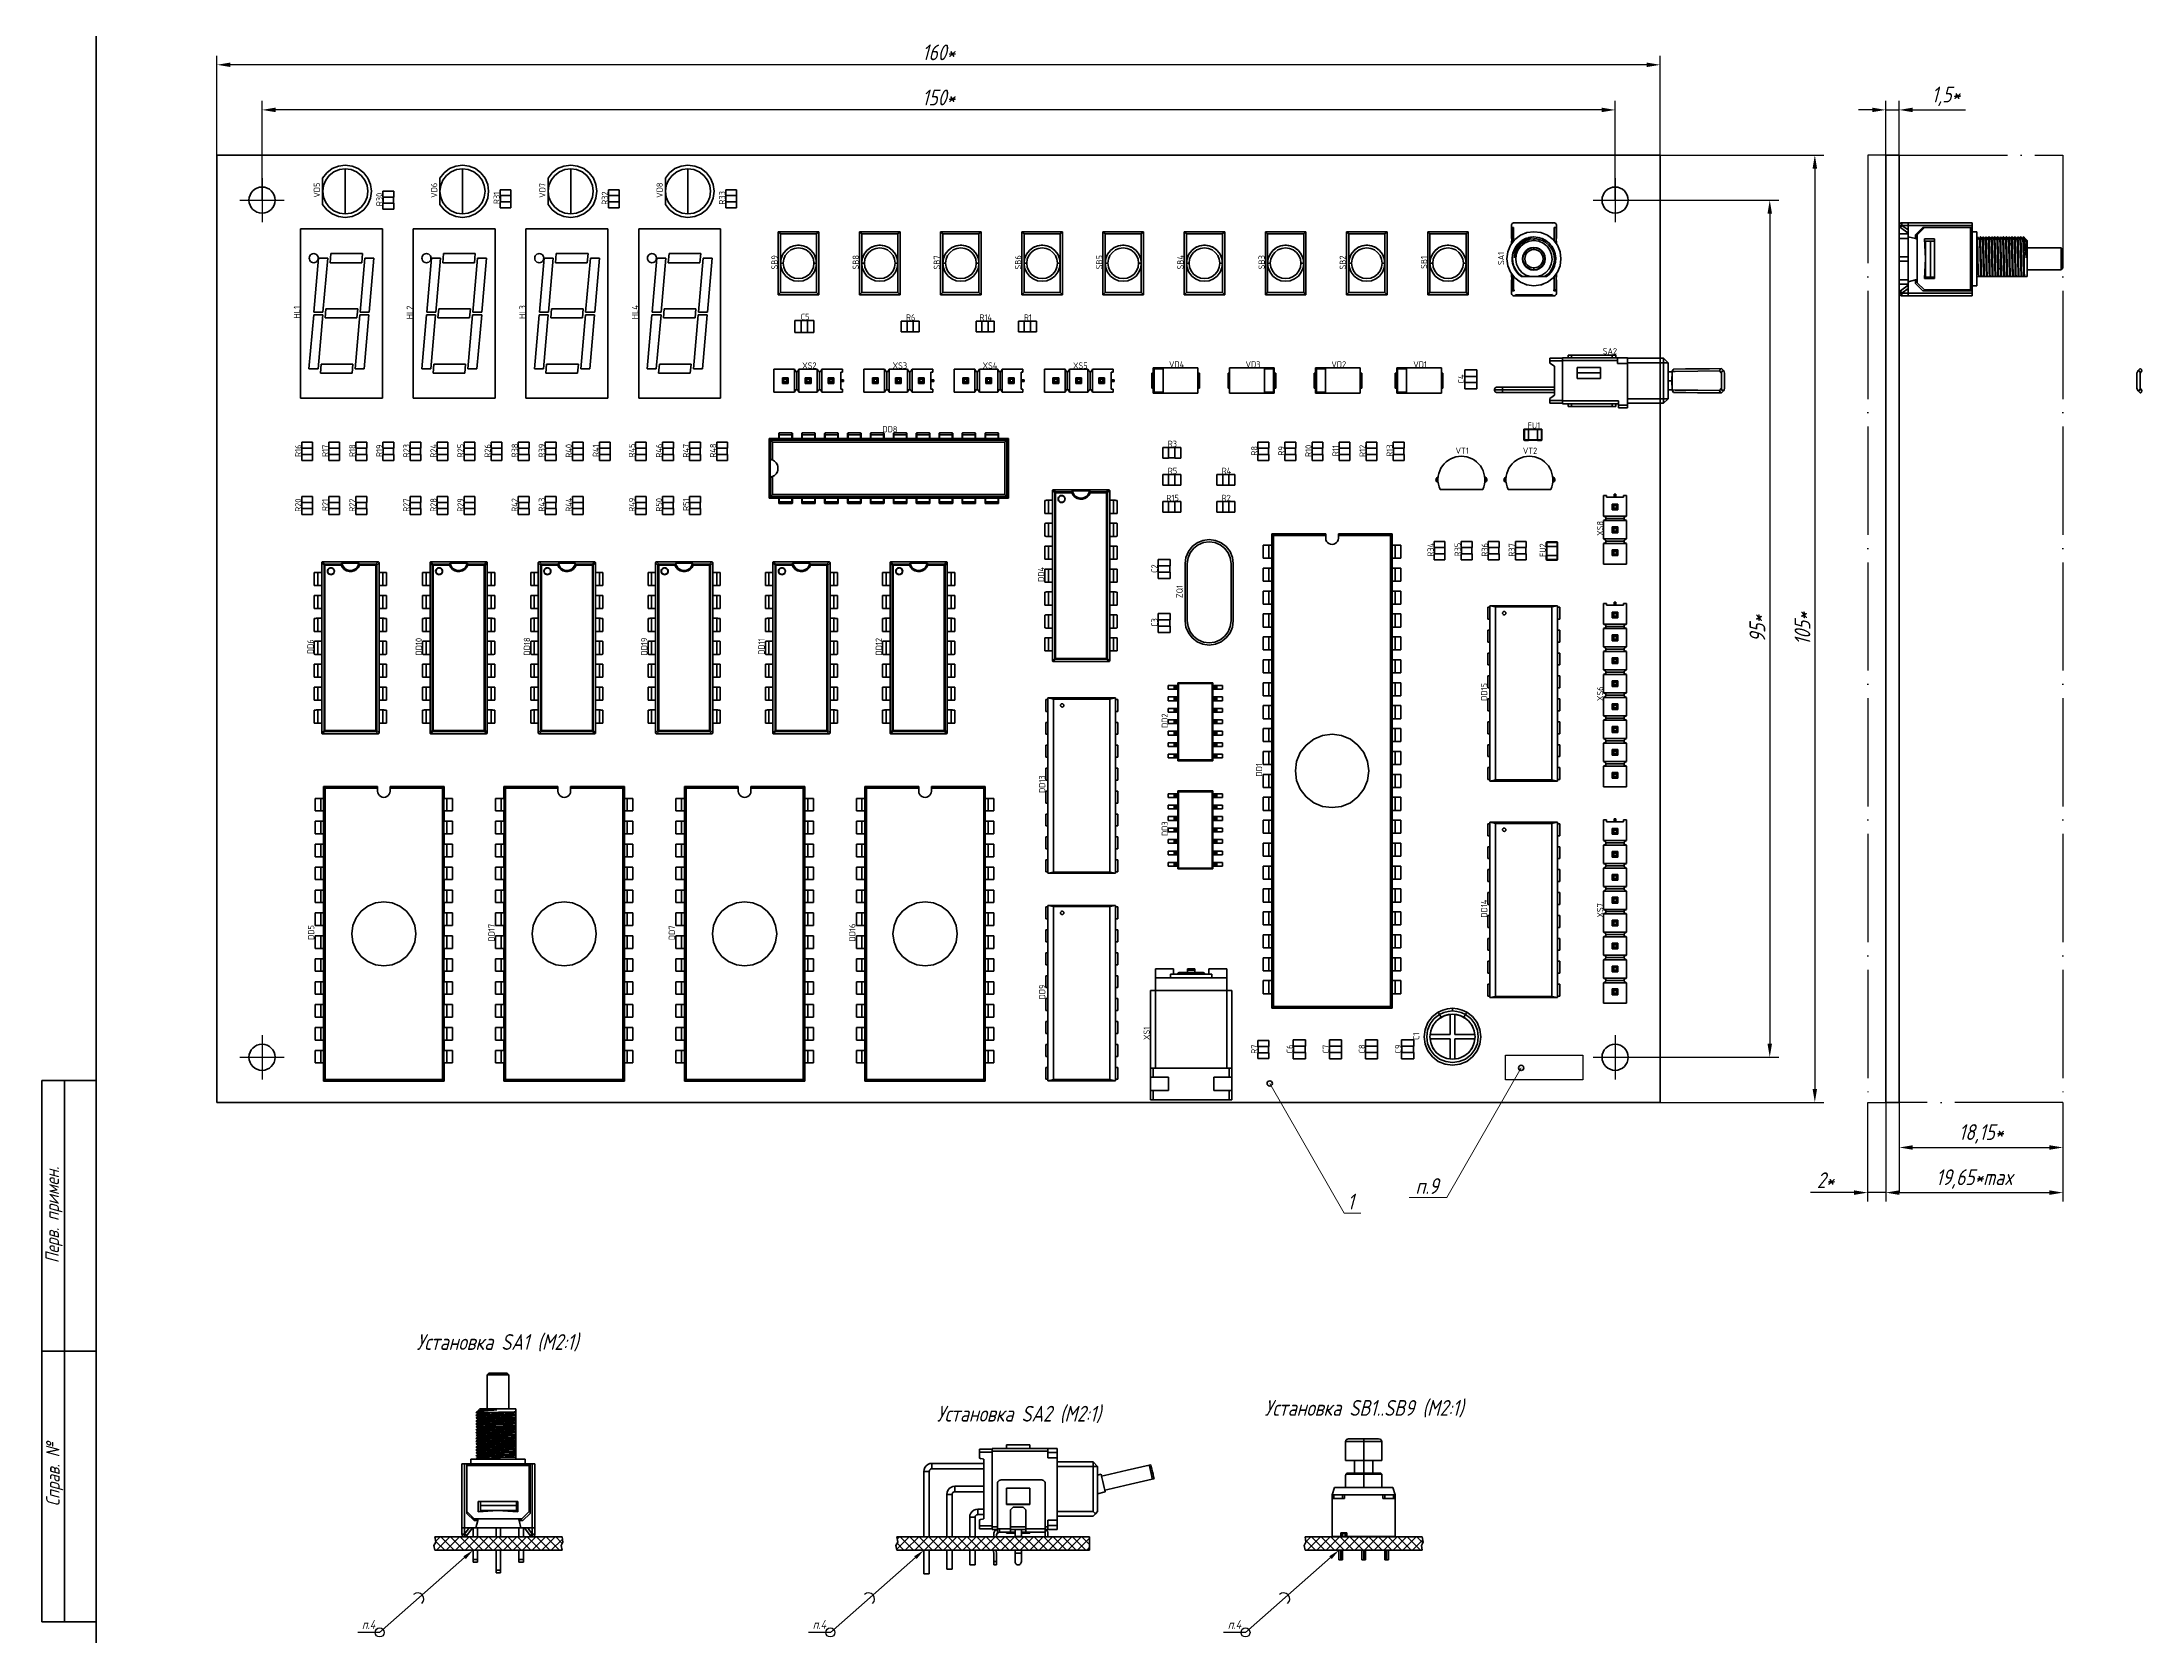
# Model space of a CAD drawing. Extents: x 193 to 1101, y 70 to 664.
# Drawn here: x 268 to 733.6, y 238.6 to 592.2 of the extents above; entities that cross this region are included whole.
import ezdxf

# ---------------------------------------------------------------- set-up
doc = ezdxf.new("R2010")
doc.units = 0
doc.header["$MEASUREMENT"] = 0
doc.linetypes.add('ACAD_ISO04W100', pattern=[30, 24, -3, 0, -3])
doc.layers.get('0').update_dxf_attribs({"linetype": 'CONTINUOUS'})
doc.layers.get('DEFPOINTS').update_dxf_attribs({"linetype": 'CONTINUOUS'})
for name, color, linetype, lineweight in [('Основная', 7, 'CONTINUOUS', 40), ('текст', 7, 'CONTINUOUS', 30), ('тонкая', 7, 'CONTINUOUS', 20)]:
    doc.layers.add(name, color=color, linetype=linetype, lineweight=lineweight)
doc.layers.add('штрих-пунктир', color=7, linetype='ACAD_ISO04W100')
doc.styles.add('GOST type A0', font='', dxfattribs={"oblique": 15, "height": 3.5})
doc.styles.get('GOST type A0').set_extended_font_data('GOST type A')
doc.dimstyles.new('GOST type A', dxfattribs={"dimtxt": 3.5, "dimasz": 3, "dimexe": 2, "dimexo": 0, "dimgap": 1, "dimtad": 1, "dimtoh": 1, "dimtxsty": 'GOST type A0', "dimcen": 0, "dimazin": 2, "dimtfac": 1, "dimtmove": 0, "dimatfit": 3, "dimfxl": 1, "dimarcsym": 0})

msp = doc.modelspace()

# ---------------------------------------------------------------- texts
at = {"style": 'GOST type A0'}
for s, p in [('VD5', (329.633, 557.707)), ('VD6', (355.633, 557.656)), ('VD7', (379.633, 557.656)), ('VD8', (405.633, 557.656)), ('R30', (343.494, 555.809)), ('R31', (369.494, 556.267)), ('R32', (393.494, 556.113)), ('R33', (419.494, 556.164)), ('SA1', (592.192, 542.76)), ('SB9', (431.105, 541.758)), ('SB8', (449.105, 541.758)), ('SB7', (467.105, 541.758)), ('SB6', (485.105, 541.758)), ('SB5', (503.105, 541.809)), ('SB4', (521.105, 541.758)), ('SB3', (539.105, 541.809)), ('SB2', (557.105, 541.758)), ('SB1', (575.105, 541.912)), ('HL1', (325.208, 530.896)), ('HL2', (350.208, 530.741)), ('HL3', (375.208, 530.793)), ('HL4', (400.208, 530.741)), ('C4', (583.342, 516.527)), ('R16', (325.494, 500.216)), ('R17', (331.494, 500.216)), ('R18', (337.494, 500.216)), ('R19', (343.494, 500.216)), ('R23', (349.494, 500.113)), ('R24', (355.494, 500.062)), ('R25', (361.494, 500.113)), ('R26', (367.494, 500.062)), ('R38', (373.494, 500.113)), ('R39', (379.494, 500.113)), ('R40', (385.494, 500.062)), ('R41', (391.494, 500.216)), ('R45', (399.494, 500.113)), ('R46', (405.494, 500.062)), ('R47', (411.494, 500.062)), ('R48', (417.494, 500.062)), ('R8', (537.494, 500.526)), ('R9', (543.494, 500.527)), ('R10', (549.494, 500.216)), ('R11', (555.494, 500.37)), ('R12', (561.494, 500.216)), ('R13', (567.494, 500.268)), ('R20', (325.494, 488.062)), ('R21', (331.494, 488.216)), ('R22', (337.494, 488.062)), ('R27', (349.494, 488.062)), ('R28', (355.494, 488.062)), ('R29', (361.494, 488.062)), ('R42', (373.494, 488.062)), ('R43', (379.494, 488.113)), ('R44', (385.494, 488.062)), ('R49', (399.494, 488.062)), ('R50', (405.494, 488.113)), ('R51', (411.494, 488.268)), ('XS8', (614.148, 482.753)), ('R34', (576.574, 478.113)), ('R35', (582.574, 478.164)), ('R36', (588.574, 478.113)), ('R37', (594.574, 478.113)), ('FU2', (601.43, 478.029)), ('DD4', (490.21, 472.518)), ('C2', (515.342, 474.527)), ('ZQ1', (520.91, 468.926)), ('C3', (515.342, 462.578)), ('DD6', (328.21, 456.518)), ('DD10', (352.21, 456.208)), ('DD18', (376.21, 456.208)), ('DD19', (402.21, 456.208)), ('DD11', (428.21, 456.362)), ('DD12', (454.21, 456.208)), ('DD15', (588.434, 446.159)), ('XS6', (614.148, 446.113)), ('DD2', (517.621, 440.138)), ('DD13', (490.434, 425.719)), ('DD1', (538.535, 429.377)), ('DD3', (517.621, 416.189)), ('DD14', (588.434, 398.108)), ('XS7', (614.148, 398.113)), ('DD5', (328.349, 393.169)), ('DD17', (368.349, 392.808)), ('DD16', (448.349, 392.808)), ('DD7', (408.349, 393.118)), ('DD9', (490.434, 379.978)), ('XS1', (513.614, 370.985)), ('R7', (537.494, 367.919)), ('C6', (545.342, 368.021)), ('C7', (553.342, 368.021)), ('C8', (561.342, 368.021)), ('C9', (569.342, 368.021)), ('C1', (573.376, 370.979))]:
    msp.add_text(s, height=1.3796, rotation=90, dxfattribs=at).set_placement(p)
for s, p in [('C5', (436.218, 530.603)), ('R6', (459.559, 530.451)), ('R14', (475.856, 530.451)), ('R1', (485.713, 530.451)), ('SA2', (614.05, 522.975)), ('SA2', (614.05, 522.975)), ('XS2', (436.553, 519.796)), ('XS3', (456.604, 519.796)), ('XS4', (476.553, 519.796)), ('XS5', (496.604, 519.796)), ('VD4', (517.887, 520.051)), ('VD3', (534.856, 520.05)), ('VD2', (553.887, 520.051)), ('VD1', (572.041, 520.051)), ('FU1', (597.383, 506.515)), ('DD8', (454.338, 505.67)), ('R3', (517.61, 502.451)), ('VT1', (581.42, 500.902)), ('VT2', (596.346, 500.902)), ('R5', (517.61, 496.451)), ('R4', (529.559, 496.451)), ('R15', (517.299, 490.45)), ('R2', (529.559, 490.451))]:
    msp.add_text(s, height=1.3796, dxfattribs=at).set_placement(p)
at = {"char_height": 2, "attachment_point": 1, "style": 'GOST type A0'}
for insert in [(338.936, 242.428), (438.879, 242.428), (530.915, 242.428)]:
    msp.add_mtext_dynamic_manual_height_columns('п.4', width=7.67475, gutter_width=17.5, heights=[3.099], dxfattribs=dict(at, insert=insert))
at = {"layer": 'текст', "style": 'GOST type A0', "oblique": 15}
for s, p in [('Перв. примен.', (271.753, 321.513)), ('Справ. №', (271.908, 267.627))]:
    msp.add_text(s, height=3, rotation=90, dxfattribs=at).set_placement(p)
at = {"layer": 'тонкая', "style": 'GOST type A0', "oblique": 15}
for s, p in [('Установка SA1 (M2:1) ', (351.074, 302.287)), ('Установка SA2 (M2:1) ', (466.418, 286.389)), ('Установка SB1..SB9 (M2:1) ', (539.1, 287.677))]:
    msp.add_text(s, height=3.5, dxfattribs=at).set_placement(p)
at = {"layer": 'тонкая', "char_height": 3.5, "attachment_point": 1, "style": 'GOST type A0'}
for s, insert in [('п.9', (572.517, 340.36)), ('1', (557.43, 336.908))]:
    msp.add_mtext_dynamic_manual_height_columns(s, width=7.63752, gutter_width=17.5, heights=[0], dxfattribs=dict(at, insert=insert))

# ---------------------------------------------------------------- blocks, each defined once
blk = doc.blocks.new('*D4')
at = {"color": 0, "lineweight": -2, "transparency": 16777216}
for p, q in [((676.79, 567.15), (676.79, 579.15)), ((679.79, 567.15), (679.79, 579.15)), ((673.79, 577.15), (670.79, 577.15)), ((676.79, 577.15), (679.79, 577.15)), ((682.79, 577.15), (694.49, 577.15))]:
    blk.add_line(p, q, dxfattribs=at)
at = {"color": 0, "transparency": 16777216}
for points in [[(673.79, 577.65), (673.79, 576.65), (676.79, 577.15)], [(682.79, 577.65), (682.79, 576.65), (679.79, 577.15)]]:
    blk.add_solid(points, dxfattribs=at)
at = {"layer": 'DEFPOINTS', "color": 0, "transparency": 16777216}
for p in [(679.79, 577.15), (676.79, 567.15), (679.79, 567.15)]:
    blk.add_point(p, dxfattribs=at)
at = {"color": 0, "transparency": 16777216, "insert": (690.14, 580.16), "char_height": 3.5, "attachment_point": 5, "style": 'GOST type A0'}
blk.add_mtext('1,5*', dxfattribs=at)
blk = doc.blocks.new('*D5')
at = {"color": 0, "lineweight": -2, "transparency": 16777216}
for p, q in [((679.79, 357.15), (679.79, 345.15)), ((716.09, 357.15), (716.09, 345.15)), ((682.79, 347.15), (713.09, 347.15))]:
    blk.add_line(p, q, dxfattribs=at)
at = {"color": 0, "transparency": 16777216}
for points in [[(682.79, 347.65), (682.79, 346.65), (679.79, 347.15)], [(713.09, 347.65), (713.09, 346.65), (716.09, 347.15)]]:
    blk.add_solid(points, dxfattribs=at)
at = {"layer": 'DEFPOINTS', "color": 0, "transparency": 16777216}
for p in [(679.79, 357.15), (716.09, 357.15), (716.09, 347.15)]:
    blk.add_point(p, dxfattribs=at)
at = {"color": 0, "transparency": 16777216, "insert": (697.94, 350.16), "char_height": 3.5, "attachment_point": 5, "style": 'GOST type A0'}
blk.add_mtext('18,15*', dxfattribs=at)
blk = doc.blocks.new('*D6')
at = {"color": 0, "lineweight": -2, "transparency": 16777216}
for p, q in [((676.79, 357.15), (676.79, 335.15)), ((716.09, 357.15), (716.09, 335.15)), ((679.79, 337.15), (713.09, 337.15))]:
    blk.add_line(p, q, dxfattribs=at)
at = {"color": 0, "transparency": 16777216}
for points in [[(679.79, 337.65), (679.79, 336.65), (676.79, 337.15)], [(713.09, 337.65), (713.09, 336.65), (716.09, 337.15)]]:
    blk.add_solid(points, dxfattribs=at)
at = {"layer": 'DEFPOINTS', "color": 0, "transparency": 16777216}
for p in [(676.79, 357.15), (716.09, 357.15), (716.09, 337.15)]:
    blk.add_point(p, dxfattribs=at)
at = {"color": 0, "transparency": 16777216, "insert": (696.44, 340.16), "char_height": 3.5, "attachment_point": 5, "style": 'GOST type A0'}
blk.add_mtext('19,65*max', dxfattribs=at)
blk = doc.blocks.new('*D7')
at = {"color": 0, "lineweight": -2, "transparency": 16777216}
for p, q in [((672.79, 357.15), (672.79, 335.15)), ((676.79, 357.15), (676.79, 335.15)), ((669.79, 337.15), (660.1, 337.15)), ((676.79, 337.15), (672.79, 337.15)), ((679.79, 337.15), (682.79, 337.15))]:
    blk.add_line(p, q, dxfattribs=at)
at = {"color": 0, "transparency": 16777216}
for points in [[(669.79, 337.65), (669.79, 336.65), (672.79, 337.15)], [(679.79, 337.65), (679.79, 336.65), (676.79, 337.15)]]:
    blk.add_solid(points, dxfattribs=at)
at = {"layer": 'DEFPOINTS', "color": 0, "transparency": 16777216}
for p in [(672.79, 357.15), (676.79, 357.15), (676.79, 337.15)]:
    blk.add_point(p, dxfattribs=at)
at = {"color": 0, "transparency": 16777216, "insert": (663.44, 339.9), "char_height": 3.5, "attachment_point": 5, "style": 'GOST type A0'}
blk.add_mtext('2*', dxfattribs=at)
blk = doc.blocks.new('*D8')
at = {"color": 0, "lineweight": -2, "transparency": 16777216}
for p, q in [((306.79, 567.15), (306.79, 589.15)), ((623.79, 587.15), (309.79, 587.15)), ((626.79, 567.15), (626.79, 589.15))]:
    blk.add_line(p, q, dxfattribs=at)
at = {"color": 0, "transparency": 16777216}
for points in [[(309.79, 587.65), (309.79, 586.65), (306.79, 587.15)], [(623.79, 587.65), (623.79, 586.65), (626.79, 587.15)]]:
    blk.add_solid(points, dxfattribs=at)
at = {"layer": 'DEFPOINTS', "color": 0, "transparency": 16777216}
for p in [(306.79, 587.15), (306.79, 567.15), (626.79, 567.15)]:
    blk.add_point(p, dxfattribs=at)
at = {"color": 0, "transparency": 16777216, "insert": (466.79, 589.9), "char_height": 3.5, "attachment_point": 5, "style": 'GOST type A0'}
blk.add_mtext('160*', dxfattribs=at)
blk = doc.blocks.new('*D9')
at = {"color": 0, "lineweight": -2, "transparency": 16777216}
for p, q in [((316.79, 557.15), (316.79, 579.15)), ((616.79, 557.15), (616.79, 579.15)), ((613.79, 577.15), (319.79, 577.15))]:
    blk.add_line(p, q, dxfattribs=at)
at = {"color": 0, "transparency": 16777216}
for points in [[(319.79, 577.65), (319.79, 576.65), (316.79, 577.15)], [(613.79, 577.65), (613.79, 576.65), (616.79, 577.15)]]:
    blk.add_solid(points, dxfattribs=at)
at = {"layer": 'DEFPOINTS', "color": 0, "transparency": 16777216}
for p in [(316.79, 577.15), (316.79, 557.15), (616.79, 557.15)]:
    blk.add_point(p, dxfattribs=at)
at = {"color": 0, "transparency": 16777216, "insert": (466.79, 579.9), "char_height": 3.5, "attachment_point": 5, "style": 'GOST type A0'}
blk.add_mtext('150*', dxfattribs=at)
blk = doc.blocks.new('*D10')
at = {"color": 0, "lineweight": -2, "transparency": 16777216}
for p, q in [((616.79, 557.15), (653.08, 557.15)), ((651.08, 554.15), (651.08, 370.15)), ((616.79, 367.15), (653.08, 367.15))]:
    blk.add_line(p, q, dxfattribs=at)
at = {"color": 0, "transparency": 16777216}
for points in [[(650.58, 554.15), (651.58, 554.15), (651.08, 557.15)], [(650.58, 370.15), (651.58, 370.15), (651.08, 367.15)]]:
    blk.add_solid(points, dxfattribs=at)
at = {"layer": 'DEFPOINTS', "color": 0, "transparency": 16777216}
for p in [(616.79, 557.15), (616.79, 367.15), (651.08, 367.15)]:
    blk.add_point(p, dxfattribs=at)
at = {"color": 0, "transparency": 16777216, "insert": (648.33, 462.15), "char_height": 3.5, "attachment_point": 5, "rotation": 90, "style": 'GOST type A0'}
blk.add_mtext('95*', dxfattribs=at)
blk = doc.blocks.new('*D11')
at = {"color": 0, "lineweight": -2, "transparency": 16777216}
for p, q in [((626.79, 567.15), (663.08, 567.15)), ((661.08, 564.15), (661.08, 360.15)), ((626.79, 357.15), (663.08, 357.15))]:
    blk.add_line(p, q, dxfattribs=at)
at = {"color": 0, "transparency": 16777216}
for points in [[(660.58, 564.15), (661.58, 564.15), (661.08, 567.15)], [(660.58, 360.15), (661.58, 360.15), (661.08, 357.15)]]:
    blk.add_solid(points, dxfattribs=at)
at = {"layer": 'DEFPOINTS', "color": 0, "transparency": 16777216}
for p in [(626.79, 567.15), (626.79, 357.15), (661.08, 357.15)]:
    blk.add_point(p, dxfattribs=at)
at = {"color": 0, "transparency": 16777216, "insert": (658.33, 462.15), "char_height": 3.5, "attachment_point": 5, "rotation": 90, "style": 'GOST type A0'}
blk.add_mtext('105*', dxfattribs=at)

# ---------------------------------------------------------------- dimensions: what is measured, and where the dimension line sits
for base, p1, p2, text, picture, middle in [((306.792, 587.152), (626.792, 567.152), (306.792, 567.152), '160*', '*D8', (466.792, 589.902)), ((316.792, 577.152), (616.792, 557.152), (316.792, 557.152), '150*', '*D9', (466.792, 579.902)), ((679.792, 577.152), (676.792, 567.152), (679.792, 567.152), '1,5*', '*D4', (690.14, 580.165)), ((716.092, 337.152), (676.792, 357.152), (716.092, 357.152), '19,65*max', '*D6', (696.442, 340.165)), ((716.092, 347.152), (679.792, 357.152), (716.092, 357.152), '18,15*', '*D5', (697.942, 350.165))]:
    dim = msp.add_linear_dim(base=base, p1=p1, p2=p2, text=text, dimstyle='GOST type A')
    dim.commit()
    dim.dimension.update_dxf_attribs({"geometry": picture, "text_midpoint": middle})
for base, p1, p2, text, picture, middle in [((661.078, 357.152), (626.792, 567.152), (626.792, 357.152), '105*', '*D11', (658.328, 462.152)), ((651.078, 367.152), (616.792, 557.152), (616.792, 367.152), '95*', '*D10', (648.328, 462.152))]:
    dim = msp.add_linear_dim(base=base, p1=p1, p2=p2, angle=90, text=text, dimstyle='GOST type A')
    dim.commit()
    dim.dimension.update_dxf_attribs({"geometry": picture, "text_midpoint": middle})
dim = msp.add_linear_dim(base=(676.792, 337.152), p1=(672.792, 357.152), p2=(676.792, 357.152), text='2*', dimstyle='GOST type A')
dim.commit()
dim.dimension.update_dxf_attribs({"geometry": '*D7', "text_midpoint": (663.445, 337.152), "dimtype": 160})

# ---------------------------------------------------------------- hatches: boundary and pattern name
h = msp.add_hatch()
h.set_pattern_fill('ANSI37', color=256, scale=12)
h.paths.add_polyline_path([(383.505, 259.693), (383.305, 260.853), (355.105, 260.853), (355.305, 259.693), (355.105, 259.293), (355.105, 257.893), (383.305, 257.893), (383.105, 258.893)])
h = msp.add_hatch()
h.set_pattern_fill('ANSI37', color=256, scale=12)
h.paths.add_polyline_path([(500.288, 260.853), (457.528, 260.853), (457.728, 259.693), (457.528, 259.293), (457.528, 257.893), (500.288, 257.893)])
h = msp.add_hatch()
h.set_pattern_fill('ANSI37', color=256, scale=12)
h.paths.add_polyline_path([(573.844, 258.893), (574.244, 259.693), (574.044, 260.853), (548.044, 260.853), (548.244, 259.693), (547.844, 258.893), (548.044, 257.893), (574.044, 257.893)])

# ---------------------------------------------------------------- linework, layer by layer
for p, q in [((626.792, 577.152), (626.792, 587.152)), ((626.792, 567.152), (626.792, 577.152)), ((676.792, 567.152), (676.792, 577.152)), ((697.217, 548.047), (697.195, 548.559)), ((697.238, 547.362), (697.217, 548.047)), ((697.26, 546.535), (697.238, 547.362)), ((697.281, 545.602), (697.26, 546.535)), ((697.303, 544.605), (697.281, 545.602)), ((697.527, 548.424), (697.552, 548.148)), ((697.552, 548.148), (697.576, 547.634)), ((697.576, 547.634), (697.601, 546.912)), ((697.601, 546.912), (697.626, 546.025)), ((697.626, 546.025), (697.651, 545.027)), ((697.651, 545.027), (697.676, 543.977)), ((697.795, 548.559), (697.817, 548.047)), ((697.817, 548.047), (697.838, 547.362)), ((697.857, 548.047), (697.835, 548.559)), ((697.838, 547.362), (697.86, 546.535)), ((697.878, 547.362), (697.857, 548.047)), ((697.86, 546.535), (697.881, 545.602)), ((697.9, 546.535), (697.878, 547.362)), ((697.881, 545.602), (697.903, 544.605)), ((697.921, 545.602), (697.9, 546.535)), ((697.943, 544.605), (697.921, 545.602)), ((698.173, 548.378), (698.198, 548.039)), ((698.198, 548.039), (698.223, 547.469)), ((698.223, 547.469), (698.248, 546.701)), ((698.248, 546.701), (698.273, 545.781)), ((698.273, 545.781), (698.298, 544.763)), ((698.435, 548.559), (698.457, 548.047)), ((698.457, 548.047), (698.478, 547.362)), ((698.497, 548.047), (698.475, 548.559)), ((698.478, 547.362), (698.5, 546.535)), ((698.518, 547.362), (698.497, 548.047)), ((698.5, 546.535), (698.521, 545.602)), ((698.54, 546.535), (698.518, 547.362)), ((698.521, 545.602), (698.543, 544.605)), ((698.561, 545.602), (698.54, 546.535)), ((698.583, 544.605), (698.561, 545.602)), ((698.813, 548.378), (698.838, 548.039)), ((698.838, 548.039), (698.863, 547.469)), ((698.863, 547.469), (698.888, 546.701)), ((698.888, 546.701), (698.913, 545.781)), ((698.913, 545.781), (698.938, 544.763)), ((699.075, 548.559), (699.097, 548.047)), ((699.097, 548.047), (699.118, 547.362)), ((699.137, 548.047), (699.115, 548.559)), ((699.118, 547.362), (699.14, 546.535)), ((699.158, 547.362), (699.137, 548.047)), ((699.14, 546.535), (699.161, 545.602)), ((699.18, 546.535), (699.158, 547.362)), ((699.161, 545.602), (699.183, 544.605)), ((699.201, 545.602), (699.18, 546.535)), ((699.223, 544.605), (699.201, 545.602)), ((699.453, 548.378), (699.478, 548.039)), ((699.478, 548.039), (699.503, 547.469)), ((699.503, 547.469), (699.528, 546.701)), ((699.528, 546.701), (699.553, 545.781)), ((699.553, 545.781), (699.578, 544.763)), ((699.715, 548.559), (699.737, 548.047)), ((699.737, 548.047), (699.758, 547.362)), ((699.777, 548.047), (699.755, 548.559)), ((699.758, 547.362), (699.78, 546.535)), ((699.798, 547.362), (699.777, 548.047)), ((699.78, 546.535), (699.801, 545.602)), ((699.82, 546.535), (699.798, 547.362)), ((699.801, 545.602), (699.823, 544.605)), ((699.841, 545.602), (699.82, 546.535)), ((699.863, 544.605), (699.841, 545.602)), ((700.093, 548.378), (700.118, 548.039)), ((700.118, 548.039), (700.143, 547.469)), ((700.143, 547.469), (700.168, 546.701)), ((700.168, 546.701), (700.193, 545.781)), ((700.193, 545.781), (700.218, 544.763)), ((700.355, 548.559), (700.377, 548.047)), ((700.377, 548.047), (700.398, 547.362)), ((700.417, 548.047), (700.395, 548.559)), ((700.398, 547.362), (700.42, 546.535)), ((700.438, 547.362), (700.417, 548.047)), ((700.42, 546.535), (700.441, 545.602)), ((700.46, 546.535), (700.438, 547.362)), ((700.441, 545.602), (700.463, 544.605)), ((700.481, 545.602), (700.46, 546.535)), ((700.503, 544.605), (700.481, 545.602)), ((700.733, 548.378), (700.758, 548.039)), ((700.758, 548.039), (700.783, 547.469)), ((700.783, 547.469), (700.808, 546.701)), ((700.808, 546.701), (700.833, 545.781)), ((700.833, 545.781), (700.858, 544.763)), ((700.995, 548.559), (701.017, 548.047)), ((701.017, 548.047), (701.038, 547.362)), ((701.057, 548.047), (701.035, 548.559)), ((701.038, 547.362), (701.06, 546.535)), ((701.078, 547.362), (701.057, 548.047)), ((701.06, 546.535), (701.081, 545.602)), ((701.1, 546.535), (701.078, 547.362)), ((701.081, 545.602), (701.103, 544.605)), ((701.121, 545.602), (701.1, 546.535)), ((701.143, 544.605), (701.121, 545.602)), ((701.373, 548.378), (701.398, 548.039)), ((701.398, 548.039), (701.423, 547.469)), ((701.423, 547.469), (701.448, 546.701)), ((701.448, 546.701), (701.473, 545.781)), ((701.473, 545.781), (701.498, 544.763)), ((701.635, 548.559), (701.657, 548.047)), ((701.657, 548.047), (701.678, 547.362)), ((701.678, 547.362), (701.7, 546.535)), ((701.705, 547.814), (701.682, 548.426)), ((701.7, 546.535), (701.721, 545.602)), ((701.728, 547.016), (701.705, 547.814)), ((701.721, 545.602), (701.743, 544.605)), ((701.751, 546.072), (701.728, 547.016)), ((701.774, 545.03), (701.751, 546.072)), ((701.797, 543.944), (701.774, 545.03)), ((702.013, 548.378), (702.038, 548.039)), ((702.038, 548.039), (702.063, 547.469)), ((702.063, 547.469), (702.088, 546.701)), ((702.088, 546.701), (702.113, 545.781)), ((702.113, 545.781), (702.138, 544.763)), ((702.278, 548.498), (702.301, 547.915)), ((702.301, 547.915), (702.324, 547.141)), ((702.337, 548.047), (702.315, 548.559)), ((702.324, 547.141), (702.347, 546.216)), ((702.358, 547.362), (702.337, 548.047)), ((702.347, 546.216), (702.37, 545.185)), ((702.38, 546.535), (702.358, 547.362)), ((702.37, 545.185), (702.393, 544.102)), ((702.401, 545.602), (702.38, 546.535)), ((702.423, 544.605), (702.401, 545.602)), ((702.653, 548.378), (702.678, 548.039)), ((702.678, 548.039), (702.703, 547.469)), ((702.703, 547.469), (702.728, 546.701)), ((702.728, 546.701), (702.753, 545.781)), ((702.753, 545.781), (702.778, 544.763)), ((702.915, 548.559), (702.937, 548.047)), ((702.937, 548.047), (702.958, 547.362)), ((702.977, 548.047), (702.955, 548.559)), ((702.958, 547.362), (702.98, 546.535)), ((702.998, 547.362), (702.977, 548.047)), ((702.98, 546.535), (703.001, 545.602)), ((703.02, 546.535), (702.998, 547.362)), ((703.001, 545.602), (703.023, 544.605)), ((703.041, 545.602), (703.02, 546.535)), ((703.063, 544.605), (703.041, 545.602)), ((703.293, 548.378), (703.318, 548.039)), ((703.318, 548.039), (703.343, 547.469)), ((703.343, 547.469), (703.368, 546.701)), ((703.368, 546.701), (703.393, 545.781)), ((703.393, 545.781), (703.418, 544.763)), ((703.555, 548.559), (703.577, 548.047)), ((703.577, 548.047), (703.598, 547.362)), ((703.617, 548.047), (703.595, 548.559)), ((703.598, 547.362), (703.62, 546.535)), ((703.638, 547.362), (703.617, 548.047)), ((703.62, 546.535), (703.641, 545.602)), ((703.66, 546.535), (703.638, 547.362)), ((703.641, 545.602), (703.663, 544.605)), ((703.681, 545.602), (703.66, 546.535)), ((703.703, 544.605), (703.681, 545.602)), ((703.933, 548.378), (703.958, 548.039)), ((703.958, 548.039), (703.983, 547.469)), ((703.983, 547.469), (704.008, 546.701)), ((704.008, 546.701), (704.033, 545.781)), ((704.033, 545.781), (704.058, 544.763)), ((704.195, 548.559), (704.217, 548.047)), ((704.217, 548.047), (704.238, 547.362)), ((704.238, 547.362), (704.26, 546.535)), ((704.268, 547.712), (704.243, 548.403)), ((704.26, 546.535), (704.281, 545.602)), ((704.285, 547.108), (704.268, 547.712)), ((704.268, 547.712), (704.628, 547.333)), ((704.281, 545.602), (704.303, 544.605)), ((704.303, 546.419), (704.285, 547.108)), ((704.327, 545.333), (704.303, 546.419)), ((704.352, 544.178), (704.327, 545.333)), ((704.573, 548.378), (704.598, 548.039)), ((704.598, 548.039), (704.613, 547.724)), ((704.613, 547.724), (704.628, 547.333)), ((704.628, 547.333), (704.868, 547.712)), ((704.628, 547.333), (704.652, 546.541)), ((704.652, 546.541), (704.677, 545.611)), ((704.677, 545.611), (704.702, 544.596)), ((704.843, 548.403), (704.868, 547.712)), ((704.868, 547.712), (704.893, 546.827)), ((704.897, 548.047), (704.875, 548.559)), ((704.893, 546.827), (704.917, 545.787)), ((704.918, 547.362), (704.897, 548.047)), ((704.917, 545.787), (704.942, 544.652)), ((704.94, 546.535), (704.918, 547.362)), ((704.961, 545.602), (704.94, 546.535)), ((704.983, 544.605), (704.961, 545.602)), ((705.213, 548.378), (705.238, 548.039)), ((705.238, 548.039), (705.263, 547.469)), ((705.263, 547.469), (705.288, 546.701)), ((705.288, 546.701), (705.313, 545.781)), ((705.313, 545.781), (705.338, 544.763)), ((705.475, 548.559), (705.497, 548.047)), ((705.497, 548.047), (705.518, 547.362)), ((705.537, 548.047), (705.515, 548.559)), ((705.518, 547.362), (705.54, 546.535)), ((705.558, 547.362), (705.537, 548.047)), ((705.54, 546.535), (705.561, 545.602)), ((705.58, 546.535), (705.558, 547.362)), ((705.561, 545.602), (705.583, 544.605)), ((705.601, 545.602), (705.58, 546.535)), ((705.623, 544.605), (705.601, 545.602)), ((705.853, 548.378), (705.878, 548.039)), ((705.878, 548.039), (705.903, 547.469)), ((705.903, 547.469), (705.928, 546.701)), ((705.928, 546.701), (705.953, 545.781)), ((705.953, 545.781), (705.978, 544.763)), ((706.115, 548.559), (706.137, 548.047)), ((706.137, 548.047), (706.158, 547.362)), ((706.177, 548.047), (706.155, 548.559)), ((706.158, 547.362), (706.18, 546.535)), ((706.198, 547.362), (706.177, 548.047)), ((706.18, 546.535), (706.201, 545.602)), ((706.22, 546.535), (706.198, 547.362)), ((706.201, 545.602), (706.223, 544.605)), ((706.241, 545.602), (706.22, 546.535)), ((706.263, 544.605), (706.241, 545.602)), ((706.493, 548.378), (706.518, 548.039)), ((706.518, 548.039), (706.543, 547.469)), ((706.543, 547.469), (706.568, 546.701)), ((706.568, 546.701), (706.593, 545.781)), ((706.593, 545.781), (706.618, 544.763)), ((706.755, 548.559), (706.777, 548.047)), ((706.777, 548.047), (706.798, 547.362)), ((706.817, 548.047), (706.795, 548.559)), ((706.798, 547.362), (706.82, 546.535)), ((706.838, 547.362), (706.817, 548.047)), ((706.82, 546.535), (706.841, 545.602)), ((706.86, 546.535), (706.838, 547.362)), ((706.841, 545.602), (706.863, 544.605)), ((706.881, 545.602), (706.86, 546.535)), ((706.903, 544.605), (706.881, 545.602)), ((707.128, 548.417), (707.153, 548.13)), ((707.153, 548.13), (707.178, 547.606)), ((707.178, 547.606), (707.203, 546.876)), ((707.203, 546.876), (707.227, 545.983)), ((707.227, 545.983), (707.252, 544.982)), ((707.252, 544.982), (707.277, 543.93)), ((707.392, 548.615), (707.409, 548.039)), ((707.409, 548.039), (707.425, 547.247)), ((707.425, 547.247), (707.442, 546.285)), ((707.442, 546.285), (707.459, 545.208)), ((707.459, 545.208), (707.475, 544.078)), ((707.596, 547.964), (707.52, 548.527)), ((707.673, 547.223), (707.596, 547.964)), ((707.751, 546.345), (707.673, 547.223)), ((707.829, 545.38), (707.751, 546.345)), ((707.773, 548.378), (707.798, 548.039)), ((707.798, 548.039), (707.823, 547.469)), ((707.817, 548.444), (707.833, 548.096)), ((707.823, 547.469), (707.848, 546.7)), ((707.907, 544.38), (707.829, 545.38)), ((707.833, 548.096), (707.849, 547.548)), ((707.848, 546.7), (707.873, 545.78)), ((707.849, 547.548), (707.864, 546.828)), ((707.864, 546.828), (707.88, 545.975)), ((707.873, 545.78), (707.89, 545.093)), ((707.88, 545.975), (707.894, 545.194)), ((707.89, 545.093), (707.907, 544.38)), ((707.894, 545.194), (707.907, 544.38)), ((697.324, 543.588), (697.303, 544.605)), ((697.346, 542.596), (697.324, 543.588)), ((697.367, 541.672), (697.346, 542.596)), ((697.389, 540.859), (697.367, 541.672)), ((697.41, 540.192), (697.389, 540.859)), ((697.676, 543.977), (697.701, 542.937)), ((697.701, 542.937), (697.726, 541.97)), ((697.726, 541.97), (697.751, 541.132)), ((697.751, 541.132), (697.771, 540.596)), ((697.771, 540.596), (697.79, 540.192)), ((697.903, 544.605), (697.924, 543.588)), ((697.924, 543.588), (697.946, 542.596)), ((697.964, 543.588), (697.943, 544.605)), ((697.946, 542.596), (697.967, 541.672)), ((697.986, 542.596), (697.964, 543.588)), ((697.967, 541.672), (697.989, 540.859)), ((698.007, 541.672), (697.986, 542.596)), ((697.989, 540.859), (698.01, 540.192)), ((698.029, 540.859), (698.007, 541.672)), ((698.05, 540.192), (698.029, 540.859)), ((698.298, 544.763), (698.323, 543.71)), ((698.323, 543.71), (698.347, 542.683)), ((698.347, 542.683), (698.372, 541.743)), ((698.372, 541.743), (698.397, 540.947)), ((698.397, 540.947), (698.414, 540.522)), ((698.414, 540.522), (698.43, 540.192)), ((698.543, 544.605), (698.564, 543.588)), ((698.564, 543.588), (698.586, 542.596)), ((698.604, 543.588), (698.583, 544.605)), ((698.586, 542.596), (698.607, 541.672)), ((698.626, 542.596), (698.604, 543.588)), ((698.607, 541.672), (698.629, 540.859)), ((698.647, 541.672), (698.626, 542.596)), ((698.629, 540.859), (698.65, 540.192)), ((698.669, 540.859), (698.647, 541.672)), ((698.69, 540.192), (698.669, 540.859)), ((698.938, 544.763), (698.963, 543.71)), ((698.963, 543.71), (698.987, 542.683)), ((698.987, 542.683), (699.012, 541.743)), ((699.012, 541.743), (699.037, 540.947)), ((699.037, 540.947), (699.054, 540.522)), ((699.054, 540.522), (699.07, 540.192)), ((699.183, 544.605), (699.204, 543.588)), ((699.204, 543.588), (699.226, 542.596)), ((699.244, 543.588), (699.223, 544.605)), ((699.226, 542.596), (699.247, 541.672)), ((699.266, 542.596), (699.244, 543.588)), ((699.247, 541.672), (699.269, 540.859)), ((699.287, 541.672), (699.266, 542.596)), ((699.269, 540.859), (699.29, 540.192)), ((699.309, 540.859), (699.287, 541.672)), ((699.33, 540.192), (699.309, 540.859)), ((699.578, 544.763), (699.603, 543.71)), ((699.603, 543.71), (699.627, 542.683)), ((699.627, 542.683), (699.652, 541.743)), ((699.652, 541.743), (699.677, 540.947)), ((699.677, 540.947), (699.694, 540.522)), ((699.694, 540.522), (699.71, 540.192)), ((699.823, 544.605), (699.844, 543.588)), ((699.844, 543.588), (699.866, 542.596)), ((699.884, 543.588), (699.863, 544.605)), ((699.866, 542.596), (699.887, 541.672)), ((699.906, 542.596), (699.884, 543.588)), ((699.887, 541.672), (699.909, 540.859)), ((699.927, 541.672), (699.906, 542.596)), ((699.909, 540.859), (699.93, 540.192)), ((699.949, 540.859), (699.927, 541.672)), ((699.97, 540.192), (699.949, 540.859)), ((700.218, 544.763), (700.243, 543.71)), ((700.243, 543.71), (700.267, 542.683)), ((700.267, 542.683), (700.292, 541.743)), ((700.292, 541.743), (700.317, 540.947)), ((700.317, 540.947), (700.334, 540.522)), ((700.334, 540.522), (700.35, 540.192)), ((700.463, 544.605), (700.484, 543.588)), ((700.484, 543.588), (700.506, 542.596)), ((700.524, 543.588), (700.503, 544.605)), ((700.506, 542.596), (700.527, 541.672)), ((700.546, 542.596), (700.524, 543.588)), ((700.527, 541.672), (700.549, 540.859)), ((700.567, 541.672), (700.546, 542.596)), ((700.549, 540.859), (700.57, 540.192)), ((700.589, 540.859), (700.567, 541.672)), ((700.61, 540.192), (700.589, 540.859)), ((700.858, 544.763), (700.883, 543.71)), ((700.883, 543.71), (700.907, 542.683)), ((700.907, 542.683), (700.932, 541.743)), ((700.932, 541.743), (700.957, 540.947)), ((700.957, 540.947), (700.974, 540.522)), ((700.974, 540.522), (700.99, 540.192)), ((701.103, 544.605), (701.124, 543.588)), ((701.124, 543.588), (701.146, 542.596)), ((701.164, 543.588), (701.143, 544.605)), ((701.146, 542.596), (701.167, 541.672)), ((701.186, 542.596), (701.164, 543.588)), ((701.167, 541.672), (701.189, 540.859)), ((701.207, 541.672), (701.186, 542.596)), ((701.189, 540.859), (701.21, 540.192)), ((701.229, 540.859), (701.207, 541.672)), ((701.25, 540.192), (701.229, 540.859)), ((701.498, 544.763), (701.523, 543.71)), ((701.523, 543.71), (701.547, 542.683)), ((701.547, 542.683), (701.572, 541.743)), ((701.572, 541.743), (701.597, 540.947)), ((701.597, 540.947), (701.614, 540.522)), ((701.614, 540.522), (701.63, 540.192)), ((701.743, 544.605), (701.764, 543.588)), ((701.764, 543.588), (701.786, 542.596)), ((701.786, 542.596), (701.807, 541.672)), ((701.82, 542.869), (701.797, 543.944)), ((701.807, 541.672), (701.829, 540.859)), ((701.843, 541.859), (701.82, 542.869)), ((701.829, 540.859), (701.85, 540.192)), ((701.843, 541.859), (702.202, 542.103)), ((701.859, 541.228), (701.843, 541.859)), ((701.874, 540.668), (701.859, 541.228)), ((701.89, 540.192), (701.874, 540.668)), ((702.138, 544.763), (702.163, 543.71)), ((702.163, 543.71), (702.183, 542.882)), ((702.183, 542.882), (702.202, 542.103)), ((702.202, 542.103), (702.225, 541.316)), ((702.202, 542.103), (702.443, 541.859)), ((702.225, 541.316), (702.248, 540.668)), ((702.248, 540.668), (702.27, 540.192)), ((702.393, 544.102), (702.416, 543.022)), ((702.416, 543.022), (702.43, 542.426)), ((702.444, 543.588), (702.423, 544.605)), ((702.43, 542.426), (702.443, 541.859)), ((702.443, 541.859), (702.459, 541.228)), ((702.466, 542.596), (702.444, 543.588)), ((702.459, 541.228), (702.474, 540.668)), ((702.487, 541.672), (702.466, 542.596)), ((702.474, 540.668), (702.49, 540.192)), ((702.509, 540.859), (702.487, 541.672)), ((702.53, 540.192), (702.509, 540.859)), ((702.778, 544.763), (702.803, 543.71)), ((702.803, 543.71), (702.827, 542.683)), ((702.827, 542.683), (702.852, 541.743)), ((702.852, 541.743), (702.877, 540.947)), ((702.877, 540.947), (702.894, 540.522)), ((702.894, 540.522), (702.91, 540.192)), ((703.023, 544.605), (703.044, 543.588)), ((703.044, 543.588), (703.066, 542.596)), ((703.084, 543.588), (703.063, 544.605)), ((703.066, 542.596), (703.087, 541.672)), ((703.106, 542.596), (703.084, 543.588)), ((703.087, 541.672), (703.109, 540.859)), ((703.127, 541.672), (703.106, 542.596)), ((703.109, 540.859), (703.13, 540.192)), ((703.149, 540.859), (703.127, 541.672)), ((703.17, 540.192), (703.149, 540.859)), ((703.418, 544.763), (703.443, 543.71)), ((703.443, 543.71), (703.467, 542.683)), ((703.467, 542.683), (703.492, 541.743)), ((703.492, 541.743), (703.517, 540.947)), ((703.517, 540.947), (703.534, 540.522)), ((703.534, 540.522), (703.55, 540.192)), ((703.663, 544.605), (703.684, 543.588)), ((703.684, 543.588), (703.706, 542.596)), ((703.724, 543.588), (703.703, 544.605)), ((703.706, 542.596), (703.727, 541.672)), ((703.746, 542.596), (703.724, 543.588)), ((703.727, 541.672), (703.749, 540.859)), ((703.767, 541.672), (703.746, 542.596)), ((703.749, 540.859), (703.77, 540.192)), ((703.789, 540.859), (703.767, 541.672)), ((703.81, 540.192), (703.789, 540.859)), ((704.058, 544.763), (704.083, 543.71)), ((704.083, 543.71), (704.107, 542.683)), ((704.107, 542.683), (704.132, 541.743)), ((704.132, 541.743), (704.157, 540.947)), ((704.157, 540.947), (704.174, 540.522)), ((704.174, 540.522), (704.19, 540.192)), ((704.303, 544.605), (704.324, 543.588)), ((704.324, 543.588), (704.346, 542.596)), ((704.346, 542.596), (704.367, 541.672)), ((704.376, 543.021), (704.352, 544.178)), ((704.367, 541.672), (704.389, 540.859)), ((704.401, 541.931), (704.376, 543.021)), ((704.389, 540.859), (704.41, 540.192)), ((704.426, 540.969), (704.401, 541.931)), ((704.45, 540.192), (704.426, 540.969)), ((704.702, 544.596), (704.726, 543.555)), ((704.726, 543.555), (704.751, 542.549)), ((704.751, 542.549), (704.776, 541.636)), ((704.776, 541.636), (704.8, 540.869)), ((704.8, 540.869), (704.815, 540.49)), ((704.815, 540.49), (704.83, 540.192)), ((704.942, 544.652), (704.966, 543.488)), ((704.966, 543.488), (704.991, 542.363)), ((705.004, 543.588), (704.983, 544.605)), ((704.991, 542.363), (705.016, 541.342)), ((705.026, 542.596), (705.004, 543.588)), ((705.016, 541.342), (705.033, 540.717)), ((705.047, 541.672), (705.026, 542.596)), ((705.033, 540.717), (705.05, 540.192)), ((705.069, 540.859), (705.047, 541.672)), ((705.09, 540.192), (705.069, 540.859)), ((705.338, 544.763), (705.363, 543.71)), ((705.363, 543.71), (705.387, 542.683)), ((705.387, 542.683), (705.412, 541.743)), ((705.412, 541.743), (705.437, 540.947)), ((705.437, 540.947), (705.454, 540.522)), ((705.454, 540.522), (705.47, 540.192)), ((705.583, 544.605), (705.604, 543.588)), ((705.604, 543.588), (705.626, 542.596)), ((705.644, 543.588), (705.623, 544.605)), ((705.626, 542.596), (705.647, 541.672)), ((705.666, 542.596), (705.644, 543.588)), ((705.647, 541.672), (705.669, 540.859)), ((705.687, 541.672), (705.666, 542.596)), ((705.669, 540.859), (705.69, 540.192)), ((705.709, 540.859), (705.687, 541.672)), ((705.73, 540.192), (705.709, 540.859)), ((705.978, 544.763), (706.003, 543.71)), ((706.003, 543.71), (706.027, 542.683)), ((706.027, 542.683), (706.052, 541.743)), ((706.052, 541.743), (706.077, 540.947)), ((706.077, 540.947), (706.094, 540.522)), ((706.094, 540.522), (706.11, 540.192)), ((706.223, 544.605), (706.244, 543.588)), ((706.244, 543.588), (706.266, 542.596)), ((706.284, 543.588), (706.263, 544.605)), ((706.266, 542.596), (706.287, 541.672)), ((706.306, 542.596), (706.284, 543.588)), ((706.287, 541.672), (706.309, 540.859)), ((706.327, 541.672), (706.306, 542.596)), ((706.309, 540.859), (706.33, 540.192)), ((706.349, 540.859), (706.327, 541.672)), ((706.37, 540.192), (706.349, 540.859)), ((706.618, 544.763), (706.643, 543.71)), ((706.643, 543.71), (706.667, 542.683)), ((706.667, 542.683), (706.692, 541.743)), ((706.692, 541.743), (706.717, 540.947)), ((706.717, 540.947), (706.734, 540.522)), ((706.734, 540.522), (706.75, 540.192)), ((706.863, 544.605), (706.884, 543.588)), ((706.884, 543.588), (706.906, 542.596)), ((706.924, 543.588), (706.903, 544.605)), ((706.906, 542.596), (706.927, 541.672)), ((706.946, 542.596), (706.924, 543.588)), ((706.927, 541.672), (706.949, 540.859)), ((706.967, 541.672), (706.946, 542.596)), ((706.949, 540.859), (706.97, 540.192)), ((706.989, 540.859), (706.967, 541.672)), ((707.01, 540.192), (706.989, 540.859)), ((707.277, 543.93), (707.302, 542.892)), ((707.302, 542.892), (707.327, 541.929)), ((707.327, 541.929), (707.352, 541.099)), ((707.352, 541.099), (707.371, 540.583)), ((707.371, 540.583), (707.39, 540.192)), ((707.475, 544.078), (707.492, 542.959)), ((707.492, 542.959), (707.508, 541.914)), ((707.508, 541.914), (707.525, 541.004)), ((707.525, 541.004), (707.535, 540.564)), ((707.535, 540.564), (707.544, 540.192)), ((679.792, 357.152), (679.792, 347.152)), ((679.792, 347.152), (679.792, 337.152)), ((364.795, 288.807), (364.88, 288.833)), ((364.813, 288.877), (365.161, 288.893)), ((364.88, 288.833), (365.218, 288.858)), ((365.161, 288.893), (365.71, 288.909)), ((365.218, 288.858), (365.789, 288.883)), ((366.034, 288.734), (365.293, 288.657)), ((365.71, 288.909), (366.429, 288.925)), ((365.789, 288.883), (366.557, 288.908)), ((366.912, 288.811), (366.034, 288.734)), ((366.429, 288.925), (367.282, 288.941)), ((366.557, 288.908), (367.477, 288.933)), ((367.877, 288.889), (366.912, 288.811)), ((367.282, 288.941), (368.063, 288.954)), ((367.477, 288.933), (368.164, 288.95)), ((368.877, 288.967), (367.877, 288.889)), ((368.063, 288.954), (368.877, 288.967)), ((368.164, 288.95), (368.877, 288.967)), ((364.643, 288.453), (365.219, 288.469)), ((365.211, 287.877), (364.699, 287.856)), ((364.699, 287.816), (365.211, 287.837)), ((365.211, 287.237), (364.699, 287.216)), ((364.699, 287.176), (365.211, 287.197)), ((365.211, 286.597), (364.699, 286.576)), ((364.699, 286.536), (365.211, 286.557)), ((365.211, 285.957), (364.699, 285.936)), ((364.699, 285.256), (365.211, 285.277)), ((365.211, 284.677), (364.699, 284.656)), ((364.699, 284.616), (365.211, 284.637)), ((365.211, 284.037), (364.699, 284.016)), ((365.293, 288.657), (364.73, 288.58)), ((364.795, 287.527), (364.88, 287.553)), ((364.795, 286.887), (364.88, 286.913)), ((364.795, 286.247), (364.88, 286.273)), ((364.795, 285.607), (364.88, 285.633)), ((364.795, 284.967), (364.88, 284.993)), ((364.795, 284.327), (364.88, 284.353)), ((364.84, 288.188), (365.127, 288.213)), ((364.854, 285.903), (365.546, 285.928)), ((365.546, 285.328), (364.854, 285.303)), ((364.88, 287.553), (365.218, 287.578)), ((364.88, 286.913), (365.218, 286.938)), ((364.88, 286.273), (365.218, 286.298)), ((364.88, 285.633), (365.218, 285.658)), ((364.88, 284.993), (365.218, 285.018)), ((364.88, 284.353), (365.218, 284.378)), ((365.127, 288.213), (365.651, 288.238)), ((365.896, 287.899), (365.211, 287.877)), ((365.211, 287.837), (365.896, 287.859)), ((365.896, 287.259), (365.211, 287.237)), ((365.211, 287.197), (365.896, 287.219)), ((365.896, 286.619), (365.211, 286.597)), ((365.211, 286.557), (365.896, 286.579)), ((365.896, 285.979), (365.211, 285.957)), ((365.211, 285.277), (365.896, 285.299)), ((365.896, 284.699), (365.211, 284.677)), ((365.211, 284.637), (365.896, 284.659)), ((365.896, 284.059), (365.211, 284.037)), ((365.218, 287.578), (365.789, 287.603)), ((365.218, 286.938), (365.789, 286.963)), ((365.218, 286.298), (365.789, 286.323)), ((365.218, 285.658), (365.533, 285.673)), ((365.218, 285.018), (365.789, 285.043)), ((365.218, 284.378), (365.789, 284.403)), ((365.219, 288.469), (366.01, 288.486)), ((365.533, 285.673), (365.925, 285.688)), ((365.546, 285.928), (366.43, 285.953)), ((365.925, 285.688), (365.546, 285.928)), ((365.546, 285.328), (365.925, 285.688)), ((366.149, 285.346), (365.546, 285.328)), ((365.651, 288.238), (366.381, 288.263)), ((365.789, 287.603), (366.557, 287.628)), ((365.789, 286.963), (366.557, 286.988)), ((365.789, 286.323), (366.557, 286.348)), ((365.789, 285.043), (366.557, 285.068)), ((365.789, 284.403), (366.557, 284.428)), ((366.723, 287.92), (365.896, 287.899)), ((365.896, 287.859), (366.723, 287.88)), ((366.723, 287.28), (365.896, 287.259)), ((365.896, 287.219), (366.723, 287.24)), ((366.723, 286.64), (365.896, 286.619)), ((365.896, 286.579), (366.723, 286.6)), ((366.723, 286), (365.896, 285.979)), ((365.896, 285.299), (366.723, 285.32)), ((366.723, 284.72), (365.896, 284.699)), ((365.896, 284.659), (366.723, 284.68)), ((366.723, 284.08), (365.896, 284.059)), ((365.896, 284.019), (366.723, 284.04)), ((365.925, 285.688), (366.716, 285.713)), ((366.01, 288.486), (366.972, 288.502)), ((366.839, 285.363), (366.149, 285.346)), ((366.381, 288.263), (367.274, 288.288)), ((366.43, 285.953), (367.47, 285.977)), ((366.557, 287.628), (367.477, 287.653)), ((366.557, 286.988), (367.477, 287.013)), ((366.557, 286.348), (367.477, 286.373)), ((366.557, 285.068), (367.477, 285.093)), ((366.557, 284.428), (367.477, 284.453)), ((366.716, 285.713), (367.646, 285.737)), ((367.656, 287.942), (366.723, 287.92)), ((366.723, 287.88), (367.656, 287.902)), ((367.656, 287.302), (366.723, 287.28)), ((366.723, 287.24), (367.656, 287.262)), ((367.656, 286.662), (366.723, 286.64)), ((366.723, 286.6), (367.656, 286.622)), ((367.656, 286.022), (366.723, 286)), ((366.723, 285.32), (367.656, 285.342)), ((367.656, 284.742), (366.723, 284.72)), ((366.723, 284.68), (367.656, 284.702)), ((367.656, 284.102), (366.723, 284.08)), ((366.723, 284.04), (367.656, 284.062)), ((367.925, 285.387), (366.839, 285.363)), ((366.972, 288.502), (368.049, 288.519)), ((367.274, 288.288), (368.276, 288.313)), ((367.47, 285.977), (368.605, 286.002)), ((367.477, 287.653), (368.494, 287.678)), ((367.477, 287.013), (368.494, 287.038)), ((367.477, 286.373), (368.494, 286.398)), ((367.477, 285.093), (368.494, 285.118)), ((367.477, 284.453), (368.494, 284.478)), ((367.646, 285.737), (368.661, 285.762)), ((368.653, 287.963), (367.656, 287.942)), ((367.656, 287.902), (368.653, 287.923)), ((368.653, 287.323), (367.656, 287.302)), ((367.656, 287.262), (368.653, 287.283)), ((368.653, 286.683), (367.656, 286.662)), ((367.656, 286.622), (368.653, 286.643)), ((368.653, 286.043), (367.656, 286.022)), ((367.656, 285.342), (368.653, 285.363)), ((368.653, 284.763), (367.656, 284.742)), ((367.656, 284.702), (368.653, 284.723)), ((368.653, 284.123), (367.656, 284.102)), ((367.656, 284.062), (368.653, 284.083)), ((369.08, 285.412), (367.925, 285.387)), ((368.049, 288.519), (369.18, 288.536)), ((368.276, 288.313), (369.327, 288.338)), ((368.494, 287.678), (369.548, 287.703)), ((368.494, 287.038), (369.548, 287.063)), ((368.494, 286.398), (369.548, 286.423)), ((368.494, 285.118), (369.548, 285.143)), ((368.494, 284.478), (369.548, 284.503)), ((368.605, 286.002), (369.769, 286.027)), ((369.67, 287.985), (368.653, 287.963)), ((368.653, 287.923), (369.67, 287.945)), ((369.67, 287.345), (368.653, 287.323)), ((368.653, 287.283), (369.67, 287.305)), ((369.67, 286.705), (368.653, 286.683)), ((368.653, 286.643), (369.67, 286.665)), ((369.67, 286.065), (368.653, 286.043)), ((368.653, 285.363), (369.67, 285.385)), ((369.67, 284.785), (368.653, 284.763)), ((368.653, 284.723), (369.67, 284.745)), ((369.67, 284.145), (368.653, 284.123)), ((368.653, 284.083), (369.67, 284.105)), ((368.661, 285.762), (369.703, 285.787)), ((370.236, 285.437), (369.08, 285.412)), ((369.18, 288.536), (370.299, 288.552)), ((369.327, 288.338), (370.365, 288.363)), ((369.548, 287.703), (370.575, 287.728)), ((369.548, 287.063), (370.575, 287.088)), ((369.548, 286.423), (370.575, 286.448)), ((369.548, 285.143), (370.575, 285.168)), ((369.548, 284.503), (370.575, 284.528)), ((370.662, 288.006), (369.67, 287.985)), ((369.67, 287.945), (370.662, 287.966)), ((370.662, 287.366), (369.67, 287.345)), ((369.67, 287.305), (370.662, 287.326)), ((370.662, 286.726), (369.67, 286.705)), ((369.67, 286.665), (370.662, 286.686)), ((370.662, 286.086), (369.67, 286.065)), ((369.67, 285.385), (370.662, 285.406)), ((370.662, 284.806), (369.67, 284.785)), ((369.67, 284.745), (370.662, 284.766)), ((370.662, 284.166), (369.67, 284.145)), ((369.67, 284.105), (370.662, 284.126)), ((369.703, 285.787), (370.709, 285.811)), ((369.769, 286.027), (370.895, 286.051)), ((371.327, 285.461), (370.236, 285.437)), ((370.299, 288.552), (371.343, 288.569)), ((370.365, 288.363), (371.328, 288.388)), ((370.575, 287.728), (371.514, 287.753)), ((370.575, 287.088), (371.514, 287.113)), ((370.575, 286.448), (371.514, 286.473)), ((370.575, 285.168), (371.514, 285.193)), ((370.575, 284.528), (371.514, 284.553)), ((371.585, 288.028), (370.662, 288.006)), ((370.662, 287.966), (371.585, 287.988)), ((371.585, 287.388), (370.662, 287.366)), ((370.662, 287.326), (371.585, 287.348)), ((371.585, 286.748), (370.662, 286.726)), ((370.662, 286.686), (371.585, 286.708)), ((371.585, 286.108), (370.662, 286.086)), ((370.662, 285.406), (371.585, 285.428)), ((371.585, 284.828), (370.662, 284.806)), ((370.662, 284.766), (371.585, 284.788)), ((371.585, 284.188), (370.662, 284.166)), ((370.662, 284.126), (371.585, 284.148)), ((370.709, 285.811), (371.622, 285.836)), ((370.895, 286.051), (371.916, 286.076)), ((372.288, 285.486), (371.327, 285.461)), ((371.328, 288.388), (372.158, 288.412)), ((371.343, 288.569), (372.253, 288.585)), ((371.514, 287.753), (372.31, 287.778)), ((371.514, 287.113), (372.31, 287.138)), ((371.514, 286.473), (372.31, 286.498)), ((371.514, 285.193), (372.31, 285.218)), ((371.514, 284.553), (372.31, 284.578)), ((372.398, 288.049), (371.585, 288.028)), ((371.585, 287.988), (372.398, 288.009)), ((372.398, 287.409), (371.585, 287.388)), ((371.585, 287.348), (372.398, 287.369)), ((372.398, 286.769), (371.585, 286.748)), ((371.585, 286.708), (372.398, 286.729)), ((372.398, 286.129), (371.585, 286.108)), ((371.585, 285.428), (372.398, 285.449)), ((372.398, 284.849), (371.585, 284.828)), ((371.585, 284.788), (372.398, 284.809)), ((372.398, 284.209), (371.585, 284.188)), ((371.585, 284.148), (372.398, 284.169)), ((371.622, 285.836), (372.388, 285.86)), ((371.916, 286.076), (372.54, 286.093)), ((372.158, 288.412), (372.675, 288.432)), ((372.253, 288.585), (372.694, 288.595)), ((373.065, 285.511), (372.288, 285.486)), ((372.31, 287.778), (372.735, 287.794)), ((372.31, 287.138), (372.735, 287.154)), ((372.31, 286.498), (372.735, 286.514)), ((372.31, 285.218), (372.735, 285.234)), ((372.31, 284.578), (372.735, 284.594)), ((372.388, 285.86), (372.767, 285.876)), ((373.065, 288.071), (372.398, 288.049)), ((372.398, 288.009), (373.065, 288.031)), ((373.065, 287.431), (372.398, 287.409)), ((372.398, 287.369), (373.065, 287.391)), ((373.065, 286.791), (372.398, 286.769)), ((372.398, 286.729), (373.065, 286.751)), ((373.065, 286.151), (372.398, 286.129)), ((372.398, 285.449), (373.065, 285.471)), ((373.065, 284.871), (372.398, 284.849)), ((372.398, 284.809), (373.065, 284.831)), ((373.065, 284.231), (372.398, 284.209)), ((372.398, 284.169), (373.065, 284.191)), ((372.54, 286.093), (373.065, 286.111)), ((372.675, 288.432), (373.065, 288.451)), ((372.694, 288.595), (373.065, 288.605)), ((372.735, 287.794), (373.065, 287.811)), ((372.735, 287.154), (373.065, 287.171)), ((372.735, 286.514), (373.065, 286.531)), ((372.735, 285.234), (373.065, 285.251)), ((372.735, 284.594), (373.065, 284.611)), ((372.767, 285.876), (373.065, 285.891)), ((364.699, 283.976), (365.211, 283.997)), ((365.211, 283.397), (364.699, 283.376)), ((364.699, 282.696), (365.211, 282.717)), ((365.211, 282.117), (364.699, 282.096)), ((364.699, 282.056), (365.211, 282.077)), ((365.211, 281.477), (364.699, 281.456)), ((364.699, 281.416), (365.211, 281.437)), ((365.211, 280.837), (364.699, 280.816)), ((364.699, 280.776), (365.211, 280.797)), ((365.211, 280.197), (364.699, 280.176)), ((364.699, 280.136), (365.211, 280.157)), ((365.211, 279.557), (364.699, 279.536)), ((364.699, 279.496), (365.211, 279.517)), ((364.76, 283.339), (365.342, 283.362)), ((364.795, 283.687), (364.88, 283.713)), ((364.795, 283.047), (364.88, 283.073)), ((364.795, 282.407), (364.88, 282.433)), ((364.795, 281.767), (364.88, 281.793)), ((364.795, 281.127), (364.88, 281.153)), ((364.795, 280.487), (364.88, 280.513)), ((364.795, 279.847), (364.88, 279.873)), ((365.443, 282.765), (364.831, 282.742)), ((364.88, 283.713), (365.218, 283.738)), ((364.88, 283.073), (365.218, 283.098)), ((364.88, 282.433), (365.218, 282.458)), ((364.88, 281.793), (365.218, 281.818)), ((364.88, 281.153), (365.218, 281.178)), ((364.88, 280.513), (365.218, 280.538)), ((364.88, 279.873), (365.218, 279.898)), ((365.211, 283.997), (365.896, 284.019)), ((365.896, 283.419), (365.211, 283.397)), ((365.211, 282.717), (365.896, 282.739)), ((365.896, 282.139), (365.211, 282.117)), ((365.211, 282.077), (365.896, 282.099)), ((365.896, 281.499), (365.211, 281.477)), ((365.211, 281.437), (365.896, 281.459)), ((365.896, 280.859), (365.211, 280.837)), ((365.211, 280.797), (365.896, 280.819)), ((365.896, 280.219), (365.211, 280.197)), ((365.211, 280.157), (365.896, 280.179)), ((365.896, 279.579), (365.211, 279.557)), ((365.211, 279.517), (365.896, 279.539)), ((365.218, 283.738), (365.789, 283.763)), ((365.218, 283.098), (365.789, 283.123)), ((365.218, 282.458), (365.789, 282.483)), ((365.218, 281.818), (365.789, 281.843)), ((365.218, 281.178), (365.789, 281.203)), ((365.218, 280.538), (365.789, 280.563)), ((365.218, 279.898), (365.789, 279.923)), ((365.342, 283.362), (366.116, 283.385)), ((366.242, 282.788), (365.443, 282.765)), ((365.789, 283.763), (366.557, 283.788)), ((365.789, 283.123), (366.557, 283.148)), ((365.789, 282.483), (366.557, 282.508)), ((365.789, 281.843), (366.557, 281.868)), ((365.789, 281.203), (366.557, 281.228)), ((365.789, 280.563), (366.557, 280.588)), ((365.789, 279.923), (366.557, 279.948)), ((366.723, 283.44), (365.896, 283.419)), ((365.896, 282.739), (366.723, 282.76)), ((366.723, 282.16), (365.896, 282.139)), ((365.896, 282.099), (366.723, 282.12)), ((366.723, 281.52), (365.896, 281.499)), ((365.896, 281.459), (366.723, 281.48)), ((366.723, 280.88), (365.896, 280.859)), ((365.896, 280.819), (366.723, 280.84)), ((366.723, 280.24), (365.896, 280.219)), ((365.896, 280.179), (366.723, 280.2)), ((366.723, 279.6), (365.896, 279.579)), ((365.896, 279.539), (366.723, 279.56)), ((366.116, 283.385), (367.042, 283.408)), ((367.186, 282.811), (366.242, 282.788)), ((366.557, 283.788), (367.477, 283.813)), ((366.557, 283.148), (367.477, 283.173)), ((366.557, 282.508), (367.477, 282.533)), ((366.557, 281.868), (367.477, 281.893)), ((366.557, 281.228), (367.477, 281.253)), ((366.557, 280.588), (367.477, 280.613)), ((366.557, 279.948), (367.477, 279.973)), ((367.656, 283.462), (366.723, 283.44)), ((366.723, 282.76), (367.656, 282.782)), ((367.656, 282.182), (366.723, 282.16)), ((366.723, 282.12), (367.655, 282.142)), ((367.655, 281.542), (366.723, 281.52)), ((366.723, 281.48), (367.656, 281.502)), ((367.656, 280.902), (366.723, 280.88)), ((366.723, 280.84), (367.656, 280.862)), ((367.656, 280.262), (366.723, 280.24)), ((366.723, 280.2), (367.656, 280.222)), ((367.656, 279.622), (366.723, 279.6)), ((366.723, 279.56), (367.656, 279.582)), ((367.042, 283.408), (368.072, 283.431)), ((368.227, 282.834), (367.186, 282.811)), ((367.477, 283.813), (368.494, 283.838)), ((367.477, 283.173), (368.494, 283.198)), ((367.477, 282.533), (368.494, 282.558)), ((367.477, 281.893), (368.494, 281.918)), ((367.477, 281.253), (368.494, 281.278)), ((367.477, 280.613), (368.494, 280.638)), ((367.477, 279.973), (368.494, 279.998)), ((367.655, 282.142), (368.653, 282.163)), ((368.653, 281.563), (367.655, 281.542)), ((368.653, 283.483), (367.656, 283.462)), ((367.656, 282.782), (368.653, 282.803)), ((368.653, 282.203), (367.656, 282.182)), ((367.656, 281.502), (368.653, 281.523)), ((368.653, 280.923), (367.656, 280.902)), ((367.656, 280.862), (368.653, 280.883)), ((368.653, 280.283), (367.656, 280.262)), ((367.656, 280.222), (368.653, 280.243)), ((368.653, 279.643), (367.656, 279.622)), ((367.656, 279.582), (368.653, 279.603)), ((368.072, 283.431), (369.155, 283.454)), ((369.313, 282.857), (368.227, 282.834)), ((368.494, 283.838), (369.548, 283.863)), ((368.494, 283.198), (369.548, 283.223)), ((368.494, 282.558), (369.548, 282.583)), ((368.494, 281.918), (369.548, 281.943)), ((368.494, 281.278), (369.548, 281.303)), ((368.494, 280.638), (369.548, 280.663)), ((368.494, 279.998), (369.548, 280.023)), ((368.494, 279.358), (369.548, 279.383)), ((369.67, 283.505), (368.653, 283.483)), ((368.653, 282.803), (369.67, 282.825)), ((369.67, 282.225), (368.653, 282.203)), ((368.653, 282.163), (369.67, 282.185)), ((369.67, 281.585), (368.653, 281.563)), ((368.653, 281.523), (369.67, 281.545)), ((369.67, 280.945), (368.653, 280.923)), ((368.653, 280.883), (369.67, 280.905)), ((369.67, 280.305), (368.653, 280.283)), ((368.653, 280.243), (369.67, 280.265)), ((369.67, 279.665), (368.653, 279.643)), ((368.653, 279.603), (369.67, 279.625)), ((369.155, 283.454), (370.236, 283.477)), ((370.389, 282.88), (369.313, 282.857)), ((369.548, 283.863), (370.575, 283.888)), ((369.548, 283.223), (370.375, 283.243)), ((369.548, 282.583), (370.575, 282.608)), ((369.548, 281.943), (370.575, 281.968)), ((369.548, 281.303), (370.575, 281.328)), ((369.548, 280.663), (370.575, 280.688)), ((369.548, 280.023), (370.575, 280.048)), ((369.548, 279.383), (370.575, 279.408)), ((370.662, 283.526), (369.67, 283.505)), ((369.67, 282.825), (370.662, 282.846)), ((370.662, 282.246), (369.67, 282.225)), ((369.67, 282.185), (370.662, 282.206)), ((370.662, 281.606), (369.67, 281.585)), ((369.67, 281.545), (370.662, 281.566)), ((370.662, 280.966), (369.67, 280.945)), ((369.67, 280.905), (370.662, 280.926)), ((370.662, 280.326), (369.67, 280.305)), ((369.67, 280.265), (370.662, 280.286)), ((370.662, 279.686), (369.67, 279.665)), ((369.67, 279.625), (370.662, 279.646)), ((370.236, 283.477), (370.832, 283.49)), ((370.375, 283.243), (371.155, 283.263)), ((371.399, 282.903), (370.389, 282.88)), ((370.575, 283.888), (371.514, 283.913)), ((370.575, 282.608), (371.514, 282.633)), ((370.575, 281.968), (371.514, 281.993)), ((370.575, 281.328), (371.514, 281.353)), ((370.575, 280.688), (371.514, 280.713)), ((370.575, 280.048), (371.514, 280.073)), ((370.575, 279.408), (371.514, 279.433)), ((371.585, 283.548), (370.662, 283.526)), ((370.662, 282.846), (371.585, 282.868)), ((371.585, 282.268), (370.662, 282.246)), ((370.662, 282.206), (371.585, 282.228)), ((371.585, 281.628), (370.662, 281.606)), ((370.662, 281.566), (371.585, 281.588)), ((371.585, 280.988), (370.662, 280.966)), ((370.662, 280.926), (371.585, 280.948)), ((371.585, 280.348), (370.662, 280.326)), ((370.662, 280.286), (371.585, 280.308)), ((371.585, 279.708), (370.662, 279.686)), ((370.662, 279.646), (371.585, 279.668)), ((370.832, 283.49), (371.399, 283.503)), ((371.155, 283.263), (371.399, 283.503)), ((371.155, 283.263), (371.942, 283.285)), ((371.399, 282.903), (371.155, 283.263)), ((371.399, 283.503), (372.029, 283.519)), ((372.029, 282.919), (371.399, 282.903)), ((371.514, 283.913), (372.31, 283.938)), ((371.514, 282.633), (372.31, 282.658)), ((371.514, 281.993), (372.31, 282.018)), ((371.514, 281.353), (372.31, 281.378)), ((371.514, 280.713), (372.31, 280.738)), ((371.514, 280.073), (372.31, 280.098)), ((371.514, 279.433), (372.31, 279.458)), ((372.398, 283.569), (371.585, 283.548)), ((371.585, 282.868), (372.398, 282.889)), ((372.398, 282.289), (371.585, 282.268)), ((371.585, 282.228), (372.398, 282.249)), ((372.398, 281.649), (371.585, 281.628)), ((371.585, 281.588), (372.398, 281.609)), ((372.398, 281.009), (371.585, 280.988)), ((371.585, 280.948), (372.398, 280.969)), ((372.398, 280.369), (371.585, 280.348)), ((371.585, 280.308), (372.398, 280.329)), ((372.398, 279.729), (371.585, 279.708)), ((371.585, 279.668), (372.398, 279.689)), ((371.942, 283.285), (372.589, 283.308)), ((372.029, 283.519), (372.589, 283.535)), ((372.589, 282.935), (372.029, 282.919)), ((372.31, 283.938), (372.735, 283.954)), ((372.31, 282.658), (372.735, 282.674)), ((372.31, 282.018), (372.735, 282.034)), ((372.31, 281.378), (372.735, 281.394)), ((372.31, 280.738), (372.735, 280.754)), ((372.31, 280.098), (372.735, 280.114)), ((372.31, 279.458), (372.735, 279.474)), ((373.065, 283.591), (372.398, 283.569)), ((372.398, 282.889), (373.065, 282.911)), ((373.065, 282.311), (372.398, 282.289)), ((372.398, 282.249), (373.065, 282.271)), ((373.065, 281.671), (372.398, 281.649)), ((372.398, 281.609), (373.065, 281.631)), ((373.065, 281.031), (372.398, 281.009)), ((372.398, 280.969), (373.065, 280.991)), ((373.065, 280.391), (372.398, 280.369)), ((372.398, 280.329), (373.065, 280.351)), ((373.065, 279.751), (372.398, 279.729)), ((372.398, 279.689), (373.065, 279.711)), ((372.589, 283.535), (373.065, 283.551)), ((372.589, 283.308), (373.065, 283.331)), ((373.065, 282.951), (372.589, 282.935)), ((372.735, 283.954), (373.065, 283.971)), ((372.735, 282.674), (373.065, 282.691)), ((372.735, 282.034), (373.065, 282.051)), ((372.735, 281.394), (373.065, 281.411)), ((372.735, 280.754), (373.065, 280.771)), ((372.735, 280.114), (373.065, 280.131)), ((372.735, 279.474), (373.065, 279.491)), ((365.211, 278.917), (364.699, 278.896)), ((364.699, 278.856), (365.211, 278.877)), ((365.211, 278.277), (364.699, 278.256)), ((364.795, 279.207), (364.88, 279.233)), ((364.833, 278.587), (365.109, 278.612)), ((364.88, 279.233), (365.218, 279.258)), ((365.109, 278.612), (365.624, 278.637)), ((365.896, 278.939), (365.211, 278.917)), ((365.211, 278.877), (365.896, 278.899)), ((365.896, 278.299), (365.211, 278.277)), ((365.218, 279.258), (365.789, 279.283)), ((365.624, 278.637), (366.346, 278.662)), ((365.789, 279.283), (366.557, 279.308)), ((366.723, 278.96), (365.896, 278.939)), ((365.896, 278.899), (366.723, 278.92)), ((366.723, 278.32), (365.896, 278.299)), ((366.346, 278.662), (367.232, 278.687)), ((366.557, 279.308), (367.477, 279.333)), ((367.656, 278.982), (366.723, 278.96)), ((366.723, 278.92), (367.655, 278.942)), ((367.655, 278.342), (366.723, 278.32)), ((367.232, 278.687), (368.23, 278.712)), ((367.477, 279.333), (368.494, 279.358)), ((367.655, 278.942), (368.653, 278.963)), ((368.653, 278.363), (367.655, 278.342)), ((368.653, 279.003), (367.656, 278.982)), ((368.23, 278.712), (369.281, 278.737)), ((369.67, 279.025), (368.653, 279.003)), ((368.653, 278.963), (369.67, 278.985)), ((369.67, 278.385), (368.653, 278.363)), ((369.281, 278.737), (370.32, 278.761)), ((370.662, 279.046), (369.67, 279.025)), ((369.67, 278.985), (370.662, 279.006)), ((370.662, 278.406), (369.67, 278.385)), ((370.32, 278.761), (371.288, 278.786)), ((371.585, 279.068), (370.662, 279.046)), ((370.662, 279.006), (371.585, 279.028)), ((371.585, 278.428), (370.662, 278.406)), ((371.288, 278.786), (372.125, 278.811)), ((372.398, 279.089), (371.585, 279.068)), ((371.585, 279.028), (372.398, 279.049)), ((372.398, 278.449), (371.585, 278.428)), ((372.125, 278.811), (372.661, 278.831)), ((373.065, 279.111), (372.398, 279.089)), ((372.398, 279.049), (373.065, 279.071)), ((373.065, 278.471), (372.398, 278.449)), ((372.661, 278.831), (373.065, 278.851)), ((342.862, 239.648), (361.709, 256.241)), ((442.804, 239.648), (461.651, 256.241)), ((534.841, 239.648), (553.687, 256.241)), ((342.862, 239.648), (338.022, 239.648)), ((442.804, 239.648), (437.964, 239.648)), ((534.841, 239.648), (530, 239.648))]:
    msp.add_line(p, q)
msp.add_lwpolyline([(609.621, 362.152), (592.51, 362.152), (592.51, 367.596), (609.621, 367.596)], close=True)
for centre in [(342.862, 239.648), (442.804, 239.648), (534.841, 239.648)]:
    msp.add_circle(centre, 1)
for centre in [(351.297, 247.074), (451.239, 247.074), (543.275, 247.074)]:
    msp.add_arc(centre, 1.371, 311.36007, 131.36007)
for points in [[(361.984, 255.928), (361.433, 256.553), (363.585, 257.893)], [(461.927, 255.928), (461.376, 256.553), (463.528, 257.893)], [(553.963, 255.928), (553.412, 256.553), (555.564, 257.893)]]:
    msp.add_solid(points)
at = {"layer": 'Основная'}
for p, q in [((280, 115), (280, 659)), ((626.792, 567.152), (306.792, 567.152)), ((306.792, 567.152), (306.792, 357.152)), ((332.334, 564.126), (331.134, 563.206)), ((331.134, 563.206), (332.334, 564.126)), ((332.334, 564.126), (331.134, 563.206)), ((331.134, 563.206), (332.334, 564.126)), ((331.696, 562.638), (332.732, 563.432)), ((331.696, 562.638), (332.732, 563.432)), ((333.732, 564.704), (332.334, 564.126)), ((332.334, 564.126), (333.732, 564.704)), ((333.732, 564.704), (332.334, 564.126)), ((332.334, 564.126), (333.732, 564.704)), ((332.732, 563.432), (333.938, 563.932)), ((332.732, 563.432), (333.938, 563.932)), ((335.232, 564.902), (333.732, 564.704)), ((333.732, 564.704), (335.232, 564.902)), ((335.232, 564.902), (333.732, 564.704)), ((333.732, 564.704), (335.232, 564.902)), ((333.938, 563.932), (335.232, 564.102)), ((333.938, 563.932), (335.232, 564.102)), ((336.734, 564.704), (335.232, 564.902)), ((335.232, 564.902), (336.734, 564.704)), ((336.734, 564.704), (335.232, 564.902)), ((335.232, 564.902), (336.734, 564.704)), ((335.232, 564.102), (336.526, 563.932)), ((335.232, 564.102), (335.232, 563.932)), ((335.232, 564.102), (336.526, 563.932)), ((335.232, 564.102), (335.232, 563.932)), ((335.232, 563.432), (335.232, 563.932)), ((335.232, 563.432), (335.232, 563.932)), ((335.232, 562.638), (335.232, 563.432)), ((335.232, 562.638), (335.232, 563.432)), ((336.526, 563.932), (337.732, 563.432)), ((336.526, 563.932), (337.732, 563.432)), ((338.132, 564.126), (336.734, 564.704)), ((336.734, 564.704), (338.132, 564.126)), ((338.132, 564.126), (336.734, 564.704)), ((336.734, 564.704), (338.132, 564.126)), ((337.732, 563.432), (338.768, 562.638)), ((337.732, 563.432), (338.768, 562.638)), ((339.334, 563.204), (338.132, 564.126)), ((338.132, 564.126), (339.334, 563.204)), ((339.334, 563.204), (338.132, 564.126)), ((338.132, 564.126), (339.334, 563.204)), ((358.334, 564.126), (357.134, 563.206)), ((357.134, 563.206), (358.334, 564.126)), ((358.334, 564.126), (357.134, 563.206)), ((357.134, 563.206), (358.334, 564.126)), ((357.696, 562.638), (358.732, 563.432)), ((357.696, 562.638), (358.732, 563.432)), ((359.732, 564.704), (358.334, 564.126)), ((358.334, 564.126), (359.732, 564.704)), ((359.732, 564.704), (358.334, 564.126)), ((358.334, 564.126), (359.732, 564.704)), ((358.732, 563.432), (359.938, 563.932)), ((358.732, 563.432), (359.938, 563.932)), ((361.232, 564.902), (359.732, 564.704)), ((359.732, 564.704), (361.232, 564.902)), ((361.232, 564.902), (359.732, 564.704)), ((359.732, 564.704), (361.232, 564.902)), ((359.938, 563.932), (361.232, 564.102)), ((359.938, 563.932), (361.232, 564.102)), ((362.734, 564.704), (361.232, 564.902)), ((361.232, 564.902), (362.734, 564.704)), ((362.734, 564.704), (361.232, 564.902)), ((361.232, 564.902), (362.734, 564.704)), ((361.232, 564.102), (362.526, 563.932)), ((361.232, 564.102), (361.232, 563.932)), ((361.232, 564.102), (362.526, 563.932)), ((361.232, 564.102), (361.232, 563.932)), ((361.232, 563.432), (361.232, 563.932)), ((361.232, 563.432), (361.232, 563.932)), ((361.232, 562.638), (361.232, 563.432)), ((361.232, 562.638), (361.232, 563.432)), ((362.526, 563.932), (363.732, 563.432)), ((362.526, 563.932), (363.732, 563.432)), ((364.132, 564.126), (362.734, 564.704)), ((362.734, 564.704), (364.132, 564.126)), ((364.132, 564.126), (362.734, 564.704)), ((362.734, 564.704), (364.132, 564.126)), ((363.732, 563.432), (364.768, 562.638)), ((363.732, 563.432), (364.768, 562.638)), ((365.334, 563.204), (364.132, 564.126)), ((364.132, 564.126), (365.334, 563.204)), ((365.334, 563.204), (364.132, 564.126)), ((364.132, 564.126), (365.334, 563.204)), ((382.334, 564.126), (381.134, 563.206)), ((381.134, 563.206), (382.334, 564.126)), ((382.334, 564.126), (381.134, 563.206)), ((381.134, 563.206), (382.334, 564.126)), ((381.696, 562.638), (382.732, 563.432)), ((381.696, 562.638), (382.732, 563.432)), ((383.732, 564.704), (382.334, 564.126)), ((382.334, 564.126), (383.732, 564.704)), ((383.732, 564.704), (382.334, 564.126)), ((382.334, 564.126), (383.732, 564.704)), ((382.732, 563.432), (383.938, 563.932)), ((382.732, 563.432), (383.938, 563.932)), ((385.232, 564.902), (383.732, 564.704)), ((383.732, 564.704), (385.232, 564.902)), ((385.232, 564.902), (383.732, 564.704)), ((383.732, 564.704), (385.232, 564.902)), ((383.938, 563.932), (385.232, 564.102)), ((383.938, 563.932), (385.232, 564.102)), ((386.734, 564.704), (385.232, 564.902)), ((385.232, 564.902), (386.734, 564.704)), ((386.734, 564.704), (385.232, 564.902)), ((385.232, 564.902), (386.734, 564.704)), ((385.232, 564.102), (386.526, 563.932)), ((385.232, 564.102), (385.232, 563.932)), ((385.232, 564.102), (386.526, 563.932)), ((385.232, 564.102), (385.232, 563.932)), ((385.232, 563.432), (385.232, 563.932)), ((385.232, 563.432), (385.232, 563.932)), ((385.232, 562.638), (385.232, 563.432)), ((385.232, 562.638), (385.232, 563.432)), ((386.526, 563.932), (387.732, 563.432)), ((386.526, 563.932), (387.732, 563.432)), ((388.132, 564.126), (386.734, 564.704)), ((386.734, 564.704), (388.132, 564.126)), ((388.132, 564.126), (386.734, 564.704)), ((386.734, 564.704), (388.132, 564.126)), ((387.732, 563.432), (388.768, 562.638)), ((387.732, 563.432), (388.768, 562.638)), ((389.334, 563.204), (388.132, 564.126)), ((388.132, 564.126), (389.334, 563.204)), ((389.334, 563.204), (388.132, 564.126)), ((388.132, 564.126), (389.334, 563.204)), ((408.334, 564.126), (407.134, 563.206)), ((407.134, 563.206), (408.334, 564.126)), ((408.334, 564.126), (407.134, 563.206)), ((407.134, 563.206), (408.334, 564.126)), ((407.696, 562.638), (408.732, 563.432)), ((407.696, 562.638), (408.732, 563.432)), ((409.732, 564.704), (408.334, 564.126)), ((408.334, 564.126), (409.732, 564.704)), ((409.732, 564.704), (408.334, 564.126)), ((408.334, 564.126), (409.732, 564.704)), ((408.732, 563.432), (409.938, 563.932)), ((408.732, 563.432), (409.938, 563.932)), ((411.232, 564.902), (409.732, 564.704)), ((409.732, 564.704), (411.232, 564.902)), ((411.232, 564.902), (409.732, 564.704)), ((409.732, 564.704), (411.232, 564.902)), ((409.938, 563.932), (411.232, 564.102)), ((409.938, 563.932), (411.232, 564.102)), ((412.734, 564.704), (411.232, 564.902)), ((411.232, 564.902), (412.734, 564.704)), ((412.734, 564.704), (411.232, 564.902)), ((411.232, 564.902), (412.734, 564.704)), ((411.232, 564.102), (412.526, 563.932)), ((411.232, 564.102), (411.232, 563.932)), ((411.232, 564.102), (412.526, 563.932)), ((411.232, 564.102), (411.232, 563.932)), ((411.232, 563.432), (411.232, 563.932)), ((411.232, 563.432), (411.232, 563.932)), ((411.232, 562.638), (411.232, 563.432)), ((411.232, 562.638), (411.232, 563.432)), ((412.526, 563.932), (413.732, 563.432)), ((412.526, 563.932), (413.732, 563.432)), ((414.132, 564.126), (412.734, 564.704)), ((412.734, 564.704), (414.132, 564.126)), ((414.132, 564.126), (412.734, 564.704)), ((412.734, 564.704), (414.132, 564.126)), ((413.732, 563.432), (414.768, 562.638)), ((413.732, 563.432), (414.768, 562.638)), ((415.334, 563.204), (414.132, 564.126)), ((414.132, 564.126), (415.334, 563.204)), ((415.334, 563.204), (414.132, 564.126)), ((414.132, 564.126), (415.334, 563.204)), ((626.792, 357.152), (626.792, 567.152)), ((676.792, 357.152), (676.792, 567.152)), ((676.792, 567.152), (679.792, 567.152)), ((679.792, 567.152), (679.792, 357.152)), ((331.134, 563.206), (330.212, 562.008)), ((330.212, 562.008), (331.134, 563.206)), ((331.134, 563.206), (330.212, 562.008)), ((330.212, 562.008), (331.134, 563.206)), ((330.212, 562.008), (330.212, 556.198)), ((330.212, 562.008), (330.212, 556.198)), ((330.212, 562.008), (330.212, 556.198)), ((330.212, 562.008), (330.212, 556.198)), ((330.232, 559.102), (330.402, 560.396)), ((330.232, 559.102), (330.402, 560.396)), ((330.232, 559.102), (330.402, 557.808)), ((330.232, 559.102), (330.402, 557.808)), ((330.402, 560.396), (330.902, 561.602)), ((330.402, 560.396), (330.902, 561.602)), ((330.902, 561.602), (331.696, 562.638)), ((330.902, 561.602), (331.696, 562.638)), ((335.232, 561.602), (335.232, 562.638)), ((335.232, 561.602), (335.232, 562.638)), ((335.232, 560.396), (335.232, 561.602)), ((335.232, 560.396), (335.232, 561.602)), ((335.232, 559.102), (335.232, 560.396)), ((335.232, 559.102), (335.232, 560.396)), ((335.232, 557.808), (335.232, 559.102)), ((335.232, 557.808), (335.232, 559.102)), ((338.768, 562.638), (339.562, 561.602)), ((338.768, 562.638), (339.562, 561.602)), ((340.256, 562.002), (339.334, 563.204)), ((339.334, 563.204), (340.256, 562.002)), ((340.256, 562.002), (339.334, 563.204)), ((339.334, 563.204), (340.256, 562.002)), ((339.562, 561.602), (340.062, 560.396)), ((339.562, 561.602), (340.062, 560.396)), ((340.062, 560.396), (340.232, 559.102)), ((340.062, 560.396), (340.232, 559.102)), ((340.062, 557.808), (340.232, 559.102)), ((340.062, 557.808), (340.232, 559.102)), ((340.834, 560.604), (340.256, 562.002)), ((340.256, 562.002), (340.834, 560.604)), ((340.834, 560.604), (340.256, 562.002)), ((340.256, 562.002), (340.834, 560.604)), ((341.032, 559.102), (340.834, 560.604)), ((340.834, 560.604), (341.032, 559.102)), ((341.032, 559.102), (340.834, 560.604)), ((340.834, 560.604), (341.032, 559.102)), ((340.834, 557.602), (341.032, 559.102)), ((340.834, 557.602), (341.032, 559.102)), ((340.834, 557.602), (341.032, 559.102)), ((340.834, 557.602), (341.032, 559.102)), ((345.986, 559.158), (343.598, 559.158)), ((343.598, 559.158), (343.598, 557.838)), ((343.598, 559.158), (345.986, 559.158)), ((343.598, 559.158), (343.598, 557.838)), ((345.986, 559.158), (343.598, 559.158)), ((343.598, 559.158), (343.598, 557.838)), ((343.598, 559.158), (345.986, 559.158)), ((343.598, 559.158), (343.598, 557.838)), ((345.986, 557.838), (345.986, 559.158)), ((345.986, 559.158), (345.986, 557.838)), ((345.986, 557.838), (345.986, 559.158)), ((345.986, 559.158), (345.986, 557.838)), ((357.134, 563.206), (356.212, 562.008)), ((356.212, 562.008), (357.134, 563.206)), ((357.134, 563.206), (356.212, 562.008)), ((356.212, 562.008), (357.134, 563.206)), ((356.212, 562.008), (356.212, 556.198)), ((356.212, 562.008), (356.212, 556.198)), ((356.212, 562.008), (356.212, 556.198)), ((356.212, 562.008), (356.212, 556.198)), ((356.232, 559.102), (356.402, 560.396)), ((356.232, 559.102), (356.402, 560.396)), ((356.232, 559.102), (356.402, 557.808)), ((356.232, 559.102), (356.402, 557.808)), ((356.402, 560.396), (356.902, 561.602)), ((356.402, 560.396), (356.902, 561.602)), ((356.902, 561.602), (357.696, 562.638)), ((356.902, 561.602), (357.696, 562.638)), ((361.232, 561.602), (361.232, 562.638)), ((361.232, 561.602), (361.232, 562.638)), ((361.232, 560.396), (361.232, 561.602)), ((361.232, 560.396), (361.232, 561.602)), ((361.232, 559.102), (361.232, 560.396)), ((361.232, 559.102), (361.232, 560.396)), ((361.232, 557.808), (361.232, 559.102)), ((361.232, 557.808), (361.232, 559.102)), ((364.768, 562.638), (365.562, 561.602)), ((364.768, 562.638), (365.562, 561.602)), ((366.256, 562.002), (365.334, 563.204)), ((365.334, 563.204), (366.256, 562.002)), ((366.256, 562.002), (365.334, 563.204)), ((365.334, 563.204), (366.256, 562.002)), ((365.562, 561.602), (366.062, 560.396)), ((365.562, 561.602), (366.062, 560.396)), ((366.062, 560.396), (366.232, 559.102)), ((366.062, 560.396), (366.232, 559.102)), ((366.062, 557.808), (366.232, 559.102)), ((366.062, 557.808), (366.232, 559.102)), ((366.834, 560.604), (366.256, 562.002)), ((366.256, 562.002), (366.834, 560.604)), ((366.834, 560.604), (366.256, 562.002)), ((366.256, 562.002), (366.834, 560.604)), ((367.032, 559.102), (366.834, 560.604)), ((366.834, 560.604), (367.032, 559.102)), ((367.032, 559.102), (366.834, 560.604)), ((366.834, 560.604), (367.032, 559.102)), ((366.834, 557.602), (367.032, 559.102)), ((366.834, 557.602), (367.032, 559.102)), ((366.834, 557.602), (367.032, 559.102)), ((366.834, 557.602), (367.032, 559.102)), ((371.986, 559.462), (369.598, 559.462)), ((369.598, 559.462), (369.598, 558.142)), ((369.598, 559.462), (371.986, 559.462)), ((369.598, 559.462), (369.598, 558.142)), ((371.986, 559.462), (369.598, 559.462)), ((369.598, 559.462), (369.598, 558.142)), ((369.598, 559.462), (371.986, 559.462)), ((369.598, 559.462), (369.598, 558.142)), ((371.986, 558.142), (371.986, 559.462)), ((371.986, 559.462), (371.986, 558.142)), ((371.986, 558.142), (371.986, 559.462)), ((371.986, 559.462), (371.986, 558.142)), ((381.134, 563.206), (380.212, 562.008)), ((380.212, 562.008), (381.134, 563.206)), ((381.134, 563.206), (380.212, 562.008)), ((380.212, 562.008), (381.134, 563.206)), ((380.212, 562.008), (380.212, 556.198)), ((380.212, 562.008), (380.212, 556.198)), ((380.212, 562.008), (380.212, 556.198)), ((380.212, 562.008), (380.212, 556.198)), ((380.232, 559.102), (380.402, 560.396)), ((380.232, 559.102), (380.402, 560.396)), ((380.232, 559.102), (380.402, 557.808)), ((380.232, 559.102), (380.402, 557.808)), ((380.402, 560.396), (380.902, 561.602)), ((380.402, 560.396), (380.902, 561.602)), ((380.902, 561.602), (381.696, 562.638)), ((380.902, 561.602), (381.696, 562.638)), ((385.232, 561.602), (385.232, 562.638)), ((385.232, 561.602), (385.232, 562.638)), ((385.232, 560.396), (385.232, 561.602)), ((385.232, 560.396), (385.232, 561.602)), ((385.232, 559.102), (385.232, 560.396)), ((385.232, 559.102), (385.232, 560.396)), ((385.232, 557.808), (385.232, 559.102)), ((385.232, 557.808), (385.232, 559.102)), ((388.768, 562.638), (389.562, 561.602)), ((388.768, 562.638), (389.562, 561.602)), ((390.256, 562.002), (389.334, 563.204)), ((389.334, 563.204), (390.256, 562.002)), ((390.256, 562.002), (389.334, 563.204)), ((389.334, 563.204), (390.256, 562.002)), ((389.562, 561.602), (390.062, 560.396)), ((389.562, 561.602), (390.062, 560.396)), ((390.062, 560.396), (390.232, 559.102)), ((390.062, 560.396), (390.232, 559.102)), ((390.062, 557.808), (390.232, 559.102)), ((390.062, 557.808), (390.232, 559.102)), ((390.834, 560.604), (390.256, 562.002)), ((390.256, 562.002), (390.834, 560.604)), ((390.834, 560.604), (390.256, 562.002)), ((390.256, 562.002), (390.834, 560.604)), ((391.032, 559.102), (390.834, 560.604)), ((390.834, 560.604), (391.032, 559.102)), ((391.032, 559.102), (390.834, 560.604)), ((390.834, 560.604), (391.032, 559.102)), ((390.834, 557.602), (391.032, 559.102)), ((390.834, 557.602), (391.032, 559.102)), ((390.834, 557.602), (391.032, 559.102)), ((390.834, 557.602), (391.032, 559.102)), ((395.986, 559.462), (393.598, 559.462)), ((393.598, 559.462), (393.598, 558.142)), ((393.598, 559.462), (395.986, 559.462)), ((393.598, 559.462), (393.598, 558.142)), ((395.986, 559.462), (393.598, 559.462)), ((393.598, 559.462), (393.598, 558.142)), ((393.598, 559.462), (395.986, 559.462)), ((393.598, 559.462), (393.598, 558.142)), ((395.986, 558.142), (395.986, 559.462)), ((395.986, 559.462), (395.986, 558.142)), ((395.986, 558.142), (395.986, 559.462)), ((395.986, 559.462), (395.986, 558.142)), ((407.134, 563.206), (406.212, 562.008)), ((406.212, 562.008), (407.134, 563.206)), ((407.134, 563.206), (406.212, 562.008)), ((406.212, 562.008), (407.134, 563.206)), ((406.212, 562.008), (406.212, 556.198)), ((406.212, 562.008), (406.212, 556.198)), ((406.212, 562.008), (406.212, 556.198)), ((406.212, 562.008), (406.212, 556.198)), ((406.232, 559.102), (406.402, 560.396)), ((406.232, 559.102), (406.402, 560.396)), ((406.232, 559.102), (406.402, 557.808)), ((406.232, 559.102), (406.402, 557.808)), ((406.402, 560.396), (406.902, 561.602)), ((406.402, 560.396), (406.902, 561.602)), ((406.902, 561.602), (407.696, 562.638)), ((406.902, 561.602), (407.696, 562.638)), ((411.232, 561.602), (411.232, 562.638)), ((411.232, 561.602), (411.232, 562.638)), ((411.232, 560.396), (411.232, 561.602)), ((411.232, 560.396), (411.232, 561.602)), ((411.232, 559.102), (411.232, 560.396)), ((411.232, 559.102), (411.232, 560.396)), ((411.232, 557.808), (411.232, 559.102)), ((411.232, 557.808), (411.232, 559.102)), ((414.768, 562.638), (415.562, 561.602)), ((414.768, 562.638), (415.562, 561.602)), ((416.256, 562.002), (415.334, 563.204)), ((415.334, 563.204), (416.256, 562.002)), ((416.256, 562.002), (415.334, 563.204)), ((415.334, 563.204), (416.256, 562.002)), ((415.562, 561.602), (416.062, 560.396)), ((415.562, 561.602), (416.062, 560.396)), ((416.062, 560.396), (416.232, 559.102)), ((416.062, 560.396), (416.232, 559.102)), ((416.062, 557.808), (416.232, 559.102)), ((416.062, 557.808), (416.232, 559.102)), ((416.834, 560.604), (416.256, 562.002)), ((416.256, 562.002), (416.834, 560.604)), ((416.834, 560.604), (416.256, 562.002)), ((416.256, 562.002), (416.834, 560.604)), ((417.032, 559.102), (416.834, 560.604)), ((416.834, 560.604), (417.032, 559.102)), ((417.032, 559.102), (416.834, 560.604)), ((416.834, 560.604), (417.032, 559.102)), ((416.834, 557.602), (417.032, 559.102)), ((416.834, 557.602), (417.032, 559.102)), ((416.834, 557.602), (417.032, 559.102)), ((416.834, 557.602), (417.032, 559.102)), ((421.986, 559.462), (419.598, 559.462)), ((419.598, 559.462), (419.598, 558.142)), ((419.598, 559.462), (421.986, 559.462)), ((419.598, 559.462), (419.598, 558.142)), ((421.986, 559.462), (419.598, 559.462)), ((419.598, 559.462), (419.598, 558.142)), ((419.598, 559.462), (421.986, 559.462)), ((419.598, 559.462), (419.598, 558.142)), ((421.986, 558.142), (421.986, 559.462)), ((421.986, 559.462), (421.986, 558.142)), ((421.986, 558.142), (421.986, 559.462)), ((421.986, 559.462), (421.986, 558.142)), ((330.212, 556.198), (331.134, 554.998)), ((330.212, 556.198), (331.134, 554.998)), ((330.212, 556.198), (331.134, 554.998)), ((330.212, 556.198), (331.134, 554.998)), ((330.402, 557.808), (330.902, 556.602)), ((330.402, 557.808), (330.902, 556.602)), ((330.902, 556.602), (331.696, 555.566)), ((330.902, 556.602), (331.696, 555.566)), ((331.134, 554.998), (332.334, 554.078)), ((331.134, 554.998), (332.334, 554.078)), ((331.134, 554.998), (332.334, 554.078)), ((331.134, 554.998), (332.334, 554.078)), ((331.696, 555.566), (332.732, 554.772)), ((331.696, 555.566), (332.732, 554.772)), ((332.732, 554.772), (333.938, 554.272)), ((332.732, 554.772), (333.938, 554.272)), ((333.938, 554.272), (335.232, 554.102)), ((333.938, 554.272), (335.232, 554.102)), ((335.232, 556.602), (335.232, 557.808)), ((335.232, 556.602), (335.232, 557.808)), ((335.232, 555.566), (335.232, 556.602)), ((335.232, 555.566), (335.232, 556.602)), ((335.232, 554.772), (335.232, 555.566)), ((335.232, 554.772), (335.232, 555.566)), ((335.232, 554.272), (335.232, 554.772)), ((335.232, 554.272), (335.232, 554.772)), ((335.232, 554.102), (336.526, 554.272)), ((335.232, 554.272), (335.232, 554.102)), ((335.232, 554.102), (336.526, 554.272)), ((335.232, 554.272), (335.232, 554.102)), ((336.526, 554.272), (337.732, 554.772)), ((336.526, 554.272), (337.732, 554.772)), ((337.732, 554.772), (338.768, 555.566)), ((337.732, 554.772), (338.768, 555.566)), ((338.132, 554.08), (339.334, 555)), ((338.132, 554.08), (339.334, 555)), ((338.132, 554.08), (339.334, 555)), ((338.132, 554.08), (339.334, 555)), ((338.768, 555.566), (339.562, 556.602)), ((338.768, 555.566), (339.562, 556.602)), ((339.334, 555), (340.256, 556.202)), ((339.334, 555), (340.256, 556.202)), ((339.334, 555), (340.256, 556.202)), ((339.334, 555), (340.256, 556.202)), ((339.562, 556.602), (340.062, 557.808)), ((339.562, 556.602), (340.062, 557.808)), ((340.256, 556.202), (340.834, 557.602)), ((340.256, 556.202), (340.834, 557.602)), ((340.256, 556.202), (340.834, 557.602)), ((340.256, 556.202), (340.834, 557.602)), ((343.598, 557.838), (343.632, 557.838)), ((343.598, 557.838), (345.986, 557.838)), ((343.598, 557.838), (343.632, 557.838)), ((343.598, 557.838), (345.986, 557.838)), ((343.632, 556.466), (343.598, 556.466)), ((343.598, 556.466), (343.598, 555.146)), ((343.598, 556.466), (345.986, 556.466)), ((343.598, 556.466), (343.598, 555.146)), ((343.632, 556.466), (343.598, 556.466)), ((343.598, 556.466), (343.598, 555.146)), ((343.598, 556.466), (345.986, 556.466)), ((343.598, 556.466), (343.598, 555.146)), ((343.598, 555.146), (345.986, 555.146)), ((343.598, 555.146), (345.986, 555.146)), ((343.598, 555.146), (345.986, 555.146)), ((343.598, 555.146), (345.986, 555.146)), ((343.632, 557.838), (343.632, 556.466)), ((343.632, 557.838), (343.632, 556.466)), ((343.632, 557.838), (343.632, 556.466)), ((343.632, 557.838), (343.632, 556.466)), ((345.952, 556.466), (345.952, 557.838)), ((345.952, 557.838), (345.986, 557.838)), ((345.952, 557.838), (345.952, 556.466)), ((345.952, 556.466), (345.952, 557.838)), ((345.952, 557.838), (345.986, 557.838)), ((345.952, 557.838), (345.952, 556.466)), ((345.986, 556.466), (345.952, 556.466)), ((345.986, 556.466), (345.952, 556.466)), ((345.986, 555.146), (345.986, 556.466)), ((345.986, 556.466), (345.986, 555.146)), ((345.986, 555.146), (345.986, 556.466)), ((345.986, 556.466), (345.986, 555.146)), ((356.212, 556.198), (357.134, 554.998)), ((356.212, 556.198), (357.134, 554.998)), ((356.212, 556.198), (357.134, 554.998)), ((356.212, 556.198), (357.134, 554.998)), ((356.402, 557.808), (356.902, 556.602)), ((356.402, 557.808), (356.902, 556.602)), ((356.902, 556.602), (357.696, 555.566)), ((356.902, 556.602), (357.696, 555.566)), ((357.134, 554.998), (358.334, 554.078)), ((357.134, 554.998), (358.334, 554.078)), ((357.134, 554.998), (358.334, 554.078)), ((357.134, 554.998), (358.334, 554.078)), ((357.696, 555.566), (358.732, 554.772)), ((357.696, 555.566), (358.732, 554.772)), ((358.732, 554.772), (359.938, 554.272)), ((358.732, 554.772), (359.938, 554.272)), ((359.938, 554.272), (361.232, 554.102)), ((359.938, 554.272), (361.232, 554.102)), ((361.232, 556.602), (361.232, 557.808)), ((361.232, 556.602), (361.232, 557.808)), ((361.232, 555.566), (361.232, 556.602)), ((361.232, 555.566), (361.232, 556.602)), ((361.232, 554.772), (361.232, 555.566)), ((361.232, 554.772), (361.232, 555.566)), ((361.232, 554.272), (361.232, 554.772)), ((361.232, 554.272), (361.232, 554.772)), ((361.232, 554.102), (362.526, 554.272)), ((361.232, 554.272), (361.232, 554.102)), ((361.232, 554.102), (362.526, 554.272)), ((361.232, 554.272), (361.232, 554.102)), ((362.526, 554.272), (363.732, 554.772)), ((362.526, 554.272), (363.732, 554.772)), ((363.732, 554.772), (364.768, 555.566)), ((363.732, 554.772), (364.768, 555.566)), ((364.132, 554.08), (365.334, 555)), ((364.132, 554.08), (365.334, 555)), ((364.132, 554.08), (365.334, 555)), ((364.132, 554.08), (365.334, 555)), ((364.768, 555.566), (365.562, 556.602)), ((364.768, 555.566), (365.562, 556.602)), ((365.334, 555), (366.256, 556.202)), ((365.334, 555), (366.256, 556.202)), ((365.334, 555), (366.256, 556.202)), ((365.334, 555), (366.256, 556.202)), ((365.562, 556.602), (366.062, 557.808)), ((365.562, 556.602), (366.062, 557.808)), ((366.256, 556.202), (366.834, 557.602)), ((366.256, 556.202), (366.834, 557.602)), ((366.256, 556.202), (366.834, 557.602)), ((366.256, 556.202), (366.834, 557.602)), ((369.598, 558.142), (369.632, 558.142)), ((369.598, 558.142), (371.986, 558.142)), ((369.598, 558.142), (369.632, 558.142)), ((369.598, 558.142), (371.986, 558.142)), ((369.632, 556.77), (369.598, 556.77)), ((369.598, 556.77), (369.598, 555.45)), ((369.598, 556.77), (371.986, 556.77)), ((369.598, 556.77), (369.598, 555.45)), ((369.632, 556.77), (369.598, 556.77)), ((369.598, 556.77), (369.598, 555.45)), ((369.598, 556.77), (371.986, 556.77)), ((369.598, 556.77), (369.598, 555.45)), ((369.598, 555.45), (371.986, 555.45)), ((369.598, 555.45), (371.986, 555.45)), ((369.598, 555.45), (371.986, 555.45)), ((369.598, 555.45), (371.986, 555.45)), ((369.632, 558.142), (369.632, 556.77)), ((369.632, 558.142), (369.632, 556.77)), ((369.632, 558.142), (369.632, 556.77)), ((369.632, 558.142), (369.632, 556.77)), ((371.952, 556.77), (371.952, 558.142)), ((371.952, 558.142), (371.986, 558.142)), ((371.952, 558.142), (371.952, 556.77)), ((371.952, 556.77), (371.952, 558.142)), ((371.952, 558.142), (371.986, 558.142)), ((371.952, 558.142), (371.952, 556.77)), ((371.986, 556.77), (371.952, 556.77)), ((371.986, 556.77), (371.952, 556.77)), ((371.986, 555.45), (371.986, 556.77)), ((371.986, 556.77), (371.986, 555.45)), ((371.986, 555.45), (371.986, 556.77)), ((371.986, 556.77), (371.986, 555.45)), ((380.212, 556.198), (381.134, 554.998)), ((380.212, 556.198), (381.134, 554.998)), ((380.212, 556.198), (381.134, 554.998)), ((380.212, 556.198), (381.134, 554.998)), ((380.402, 557.808), (380.902, 556.602)), ((380.402, 557.808), (380.902, 556.602)), ((380.902, 556.602), (381.696, 555.566)), ((380.902, 556.602), (381.696, 555.566)), ((381.134, 554.998), (382.334, 554.078)), ((381.134, 554.998), (382.334, 554.078)), ((381.134, 554.998), (382.334, 554.078)), ((381.134, 554.998), (382.334, 554.078)), ((381.696, 555.566), (382.732, 554.772)), ((381.696, 555.566), (382.732, 554.772)), ((382.732, 554.772), (383.938, 554.272)), ((382.732, 554.772), (383.938, 554.272)), ((383.938, 554.272), (385.232, 554.102)), ((383.938, 554.272), (385.232, 554.102)), ((385.232, 556.602), (385.232, 557.808)), ((385.232, 556.602), (385.232, 557.808)), ((385.232, 555.566), (385.232, 556.602)), ((385.232, 555.566), (385.232, 556.602)), ((385.232, 554.772), (385.232, 555.566)), ((385.232, 554.772), (385.232, 555.566)), ((385.232, 554.272), (385.232, 554.772)), ((385.232, 554.272), (385.232, 554.772)), ((385.232, 554.102), (386.526, 554.272)), ((385.232, 554.272), (385.232, 554.102)), ((385.232, 554.102), (386.526, 554.272)), ((385.232, 554.272), (385.232, 554.102)), ((386.526, 554.272), (387.732, 554.772)), ((386.526, 554.272), (387.732, 554.772)), ((387.732, 554.772), (388.768, 555.566)), ((387.732, 554.772), (388.768, 555.566)), ((388.132, 554.08), (389.334, 555)), ((388.132, 554.08), (389.334, 555)), ((388.132, 554.08), (389.334, 555)), ((388.132, 554.08), (389.334, 555)), ((388.768, 555.566), (389.562, 556.602)), ((388.768, 555.566), (389.562, 556.602)), ((389.334, 555), (390.256, 556.202)), ((389.334, 555), (390.256, 556.202)), ((389.334, 555), (390.256, 556.202)), ((389.334, 555), (390.256, 556.202)), ((389.562, 556.602), (390.062, 557.808)), ((389.562, 556.602), (390.062, 557.808)), ((390.256, 556.202), (390.834, 557.602)), ((390.256, 556.202), (390.834, 557.602)), ((390.256, 556.202), (390.834, 557.602)), ((390.256, 556.202), (390.834, 557.602)), ((393.598, 558.142), (393.632, 558.142)), ((393.598, 558.142), (395.986, 558.142)), ((393.598, 558.142), (393.632, 558.142)), ((393.598, 558.142), (395.986, 558.142)), ((393.632, 556.77), (393.598, 556.77)), ((393.598, 556.77), (393.598, 555.45)), ((393.598, 556.77), (395.986, 556.77)), ((393.598, 556.77), (393.598, 555.45)), ((393.632, 556.77), (393.598, 556.77)), ((393.598, 556.77), (393.598, 555.45)), ((393.598, 556.77), (395.986, 556.77)), ((393.598, 556.77), (393.598, 555.45)), ((393.598, 555.45), (395.986, 555.45)), ((393.598, 555.45), (395.986, 555.45)), ((393.598, 555.45), (395.986, 555.45)), ((393.598, 555.45), (395.986, 555.45)), ((393.632, 558.142), (393.632, 556.77)), ((393.632, 558.142), (393.632, 556.77)), ((393.632, 558.142), (393.632, 556.77)), ((393.632, 558.142), (393.632, 556.77)), ((395.952, 556.77), (395.952, 558.142)), ((395.952, 558.142), (395.986, 558.142)), ((395.952, 558.142), (395.952, 556.77)), ((395.952, 556.77), (395.952, 558.142)), ((395.952, 558.142), (395.986, 558.142)), ((395.952, 558.142), (395.952, 556.77)), ((395.986, 556.77), (395.952, 556.77)), ((395.986, 556.77), (395.952, 556.77)), ((395.986, 555.45), (395.986, 556.77)), ((395.986, 556.77), (395.986, 555.45)), ((395.986, 555.45), (395.986, 556.77)), ((395.986, 556.77), (395.986, 555.45)), ((406.212, 556.198), (407.134, 554.998)), ((406.212, 556.198), (407.134, 554.998)), ((406.212, 556.198), (407.134, 554.998)), ((406.212, 556.198), (407.134, 554.998)), ((406.402, 557.808), (406.902, 556.602)), ((406.402, 557.808), (406.902, 556.602)), ((406.902, 556.602), (407.696, 555.566)), ((406.902, 556.602), (407.696, 555.566)), ((407.134, 554.998), (408.334, 554.078)), ((407.134, 554.998), (408.334, 554.078)), ((407.134, 554.998), (408.334, 554.078)), ((407.134, 554.998), (408.334, 554.078)), ((407.696, 555.566), (408.732, 554.772)), ((407.696, 555.566), (408.732, 554.772)), ((408.732, 554.772), (409.938, 554.272)), ((408.732, 554.772), (409.938, 554.272)), ((409.938, 554.272), (411.232, 554.102)), ((409.938, 554.272), (411.232, 554.102)), ((411.232, 556.602), (411.232, 557.808)), ((411.232, 556.602), (411.232, 557.808)), ((411.232, 555.566), (411.232, 556.602)), ((411.232, 555.566), (411.232, 556.602)), ((411.232, 554.772), (411.232, 555.566)), ((411.232, 554.772), (411.232, 555.566)), ((411.232, 554.272), (411.232, 554.772)), ((411.232, 554.272), (411.232, 554.772)), ((411.232, 554.102), (412.526, 554.272)), ((411.232, 554.272), (411.232, 554.102)), ((411.232, 554.102), (412.526, 554.272)), ((411.232, 554.272), (411.232, 554.102)), ((412.526, 554.272), (413.732, 554.772)), ((412.526, 554.272), (413.732, 554.772)), ((413.732, 554.772), (414.768, 555.566)), ((413.732, 554.772), (414.768, 555.566)), ((414.132, 554.08), (415.334, 555)), ((414.132, 554.08), (415.334, 555)), ((414.132, 554.08), (415.334, 555)), ((414.132, 554.08), (415.334, 555)), ((414.768, 555.566), (415.562, 556.602)), ((414.768, 555.566), (415.562, 556.602)), ((415.334, 555), (416.256, 556.202)), ((415.334, 555), (416.256, 556.202)), ((415.334, 555), (416.256, 556.202)), ((415.334, 555), (416.256, 556.202)), ((415.562, 556.602), (416.062, 557.808)), ((415.562, 556.602), (416.062, 557.808)), ((416.256, 556.202), (416.834, 557.602)), ((416.256, 556.202), (416.834, 557.602)), ((416.256, 556.202), (416.834, 557.602)), ((416.256, 556.202), (416.834, 557.602)), ((419.598, 558.142), (419.632, 558.142)), ((419.598, 558.142), (421.986, 558.142)), ((419.598, 558.142), (419.632, 558.142)), ((419.598, 558.142), (421.986, 558.142)), ((419.632, 556.77), (419.598, 556.77)), ((419.598, 556.77), (419.598, 555.45)), ((419.598, 556.77), (421.986, 556.77)), ((419.598, 556.77), (419.598, 555.45)), ((419.632, 556.77), (419.598, 556.77)), ((419.598, 556.77), (419.598, 555.45)), ((419.598, 556.77), (421.986, 556.77)), ((419.598, 556.77), (419.598, 555.45)), ((419.598, 555.45), (421.986, 555.45)), ((419.598, 555.45), (421.986, 555.45)), ((419.598, 555.45), (421.986, 555.45)), ((419.598, 555.45), (421.986, 555.45)), ((419.632, 558.142), (419.632, 556.77)), ((419.632, 558.142), (419.632, 556.77)), ((419.632, 558.142), (419.632, 556.77)), ((419.632, 558.142), (419.632, 556.77)), ((421.952, 556.77), (421.952, 558.142)), ((421.952, 558.142), (421.986, 558.142)), ((421.952, 558.142), (421.952, 556.77)), ((421.952, 556.77), (421.952, 558.142)), ((421.952, 558.142), (421.986, 558.142)), ((421.952, 558.142), (421.952, 556.77)), ((421.986, 556.77), (421.952, 556.77)), ((421.986, 556.77), (421.952, 556.77)), ((421.986, 555.45), (421.986, 556.77)), ((421.986, 556.77), (421.986, 555.45)), ((421.986, 555.45), (421.986, 556.77)), ((421.986, 556.77), (421.986, 555.45)), ((343.472, 550.782), (325.312, 550.782)), ((325.312, 550.782), (325.312, 513.282)), ((325.312, 550.782), (343.472, 550.782)), ((325.312, 513.282), (325.312, 550.782)), ((343.472, 550.782), (325.312, 550.782)), ((325.312, 550.782), (325.312, 513.282)), ((325.312, 550.782), (343.472, 550.782)), ((325.312, 513.282), (325.312, 550.782)), ((332.334, 554.078), (333.732, 553.5)), ((332.334, 554.078), (333.732, 553.5)), ((332.334, 554.078), (333.732, 553.5)), ((332.334, 554.078), (333.732, 553.5)), ((333.732, 553.5), (335.232, 553.302)), ((333.732, 553.5), (335.232, 553.302)), ((333.732, 553.5), (335.232, 553.302)), ((333.732, 553.5), (335.232, 553.302)), ((335.232, 553.302), (336.734, 553.5)), ((335.232, 553.302), (336.734, 553.5)), ((335.232, 553.302), (336.734, 553.5)), ((335.232, 553.302), (336.734, 553.5)), ((336.734, 553.5), (338.132, 554.08)), ((336.734, 553.5), (338.132, 554.08)), ((336.734, 553.5), (338.132, 554.08)), ((336.734, 553.5), (338.132, 554.08)), ((343.472, 513.282), (343.472, 550.782)), ((343.472, 513.282), (343.472, 550.782)), ((343.472, 513.282), (343.472, 550.782)), ((343.472, 513.282), (343.472, 550.782)), ((368.472, 550.782), (350.312, 550.782)), ((350.312, 550.782), (350.312, 513.282)), ((350.312, 550.782), (368.472, 550.782)), ((350.312, 513.282), (350.312, 550.782)), ((368.472, 550.782), (350.312, 550.782)), ((350.312, 550.782), (350.312, 513.282)), ((350.312, 550.782), (368.472, 550.782)), ((350.312, 513.282), (350.312, 550.782)), ((358.334, 554.078), (359.732, 553.5)), ((358.334, 554.078), (359.732, 553.5)), ((358.334, 554.078), (359.732, 553.5)), ((358.334, 554.078), (359.732, 553.5)), ((359.732, 553.5), (361.232, 553.302)), ((359.732, 553.5), (361.232, 553.302)), ((359.732, 553.5), (361.232, 553.302)), ((359.732, 553.5), (361.232, 553.302)), ((361.232, 553.302), (362.734, 553.5)), ((361.232, 553.302), (362.734, 553.5)), ((361.232, 553.302), (362.734, 553.5)), ((361.232, 553.302), (362.734, 553.5)), ((362.734, 553.5), (364.132, 554.08)), ((362.734, 553.5), (364.132, 554.08)), ((362.734, 553.5), (364.132, 554.08)), ((362.734, 553.5), (364.132, 554.08)), ((368.472, 513.282), (368.472, 550.782)), ((368.472, 513.282), (368.472, 550.782)), ((368.472, 513.282), (368.472, 550.782)), ((368.472, 513.282), (368.472, 550.782)), ((393.472, 550.782), (375.312, 550.782)), ((375.312, 550.782), (375.312, 513.282)), ((375.312, 550.782), (393.472, 550.782)), ((375.312, 513.282), (375.312, 550.782)), ((393.472, 550.782), (375.312, 550.782)), ((375.312, 550.782), (375.312, 513.282)), ((375.312, 550.782), (393.472, 550.782)), ((375.312, 513.282), (375.312, 550.782)), ((382.334, 554.078), (383.732, 553.5)), ((382.334, 554.078), (383.732, 553.5)), ((382.334, 554.078), (383.732, 553.5)), ((382.334, 554.078), (383.732, 553.5)), ((383.732, 553.5), (385.232, 553.302)), ((383.732, 553.5), (385.232, 553.302)), ((383.732, 553.5), (385.232, 553.302)), ((383.732, 553.5), (385.232, 553.302)), ((385.232, 553.302), (386.734, 553.5)), ((385.232, 553.302), (386.734, 553.5)), ((385.232, 553.302), (386.734, 553.5)), ((385.232, 553.302), (386.734, 553.5)), ((386.734, 553.5), (388.132, 554.08)), ((386.734, 553.5), (388.132, 554.08)), ((386.734, 553.5), (388.132, 554.08)), ((386.734, 553.5), (388.132, 554.08)), ((393.472, 513.282), (393.472, 550.782)), ((393.472, 513.282), (393.472, 550.782)), ((393.472, 513.282), (393.472, 550.782)), ((393.472, 513.282), (393.472, 550.782)), ((418.472, 550.782), (400.312, 550.782)), ((400.312, 550.782), (400.312, 513.282)), ((400.312, 550.782), (418.472, 550.782)), ((400.312, 513.282), (400.312, 550.782)), ((418.472, 550.782), (400.312, 550.782)), ((400.312, 550.782), (400.312, 513.282)), ((400.312, 550.782), (418.472, 550.782)), ((400.312, 513.282), (400.312, 550.782)), ((408.334, 554.078), (409.732, 553.5)), ((408.334, 554.078), (409.732, 553.5)), ((408.334, 554.078), (409.732, 553.5)), ((408.334, 554.078), (409.732, 553.5)), ((409.732, 553.5), (411.232, 553.302)), ((409.732, 553.5), (411.232, 553.302)), ((409.732, 553.5), (411.232, 553.302)), ((409.732, 553.5), (411.232, 553.302)), ((411.232, 553.302), (412.734, 553.5)), ((411.232, 553.302), (412.734, 553.5)), ((411.232, 553.302), (412.734, 553.5)), ((411.232, 553.302), (412.734, 553.5)), ((412.734, 553.5), (414.132, 554.08)), ((412.734, 553.5), (414.132, 554.08)), ((412.734, 553.5), (414.132, 554.08)), ((412.734, 553.5), (414.132, 554.08)), ((418.472, 513.282), (418.472, 550.782)), ((418.472, 513.282), (418.472, 550.782)), ((418.472, 513.282), (418.472, 550.782)), ((418.472, 513.282), (418.472, 550.782)), ((434.002, 550.152), (431.242, 550.152)), ((431.242, 550.152), (431.242, 536.152)), ((431.242, 550.152), (434.002, 550.152)), ((431.242, 550.152), (431.242, 547.432)), ((431.242, 550.152), (431.742, 549.652)), ((434.002, 550.152), (431.242, 550.152)), ((431.242, 550.152), (431.242, 536.152)), ((431.242, 550.152), (434.002, 550.152)), ((431.242, 550.152), (431.242, 547.432)), ((431.242, 550.152), (431.742, 549.652)), ((431.742, 549.652), (439.742, 549.652)), ((431.742, 549.652), (431.742, 543.152)), ((431.742, 549.652), (439.742, 549.652)), ((431.742, 549.652), (431.742, 543.152)), ((437.482, 550.152), (434.002, 550.152)), ((437.482, 550.152), (434.002, 550.152)), ((437.482, 550.152), (434.002, 550.152)), ((437.482, 550.152), (434.002, 550.152)), ((440.242, 550.152), (437.482, 550.152)), ((437.482, 550.152), (440.242, 550.152)), ((440.242, 550.152), (437.482, 550.152)), ((437.482, 550.152), (440.242, 550.152)), ((440.242, 550.152), (439.742, 549.652)), ((440.242, 550.152), (439.742, 549.652)), ((439.742, 549.652), (439.742, 543.152)), ((439.742, 549.652), (439.742, 543.152)), ((440.242, 536.152), (440.242, 550.152)), ((440.242, 550.152), (440.242, 547.432)), ((440.242, 536.152), (440.242, 550.152)), ((440.242, 550.152), (440.242, 547.432)), ((452.002, 550.152), (449.242, 550.152)), ((449.242, 550.152), (449.242, 536.152)), ((449.242, 550.152), (452.002, 550.152)), ((449.242, 550.152), (449.242, 547.432)), ((449.242, 550.152), (449.742, 549.652)), ((452.002, 550.152), (449.242, 550.152)), ((449.242, 550.152), (449.242, 536.152)), ((449.242, 550.152), (452.002, 550.152)), ((449.242, 550.152), (449.242, 547.432)), ((449.242, 550.152), (449.742, 549.652)), ((449.742, 549.652), (457.742, 549.652)), ((449.742, 549.652), (449.742, 543.152)), ((449.742, 549.652), (457.742, 549.652)), ((449.742, 549.652), (449.742, 543.152)), ((455.482, 550.152), (452.002, 550.152)), ((455.482, 550.152), (452.002, 550.152)), ((455.482, 550.152), (452.002, 550.152)), ((455.482, 550.152), (452.002, 550.152)), ((458.242, 550.152), (455.482, 550.152)), ((455.482, 550.152), (458.242, 550.152)), ((458.242, 550.152), (455.482, 550.152)), ((455.482, 550.152), (458.242, 550.152)), ((458.242, 550.152), (457.742, 549.652)), ((458.242, 550.152), (457.742, 549.652)), ((457.742, 549.652), (457.742, 543.152)), ((457.742, 549.652), (457.742, 543.152)), ((458.242, 536.152), (458.242, 550.152)), ((458.242, 550.152), (458.242, 547.432)), ((458.242, 536.152), (458.242, 550.152)), ((458.242, 550.152), (458.242, 547.432)), ((470.002, 550.152), (467.242, 550.152)), ((467.242, 550.152), (467.242, 536.152)), ((467.242, 550.152), (470.002, 550.152)), ((467.242, 550.152), (467.242, 547.432)), ((467.242, 550.152), (467.742, 549.652)), ((470.002, 550.152), (467.242, 550.152)), ((467.242, 550.152), (467.242, 536.152)), ((467.242, 550.152), (470.002, 550.152)), ((467.242, 550.152), (467.242, 547.432)), ((467.242, 550.152), (467.742, 549.652)), ((467.742, 549.652), (475.742, 549.652)), ((467.742, 549.652), (467.742, 543.152)), ((467.742, 549.652), (475.742, 549.652)), ((467.742, 549.652), (467.742, 543.152)), ((473.482, 550.152), (470.002, 550.152)), ((473.482, 550.152), (470.002, 550.152)), ((473.482, 550.152), (470.002, 550.152)), ((473.482, 550.152), (470.002, 550.152)), ((476.242, 550.152), (473.482, 550.152)), ((473.482, 550.152), (476.242, 550.152)), ((476.242, 550.152), (473.482, 550.152)), ((473.482, 550.152), (476.242, 550.152)), ((476.242, 550.152), (475.742, 549.652)), ((476.242, 550.152), (475.742, 549.652)), ((475.742, 549.652), (475.742, 543.152)), ((475.742, 549.652), (475.742, 543.152)), ((476.242, 536.152), (476.242, 550.152)), ((476.242, 550.152), (476.242, 547.432)), ((476.242, 536.152), (476.242, 550.152)), ((476.242, 550.152), (476.242, 547.432)), ((488.002, 550.152), (485.242, 550.152)), ((485.242, 550.152), (485.242, 536.152)), ((485.242, 550.152), (488.002, 550.152)), ((485.242, 550.152), (485.242, 547.432)), ((485.242, 550.152), (485.742, 549.652)), ((488.002, 550.152), (485.242, 550.152)), ((485.242, 550.152), (485.242, 536.152)), ((485.242, 550.152), (488.002, 550.152)), ((485.242, 550.152), (485.242, 547.432)), ((485.242, 550.152), (485.742, 549.652)), ((485.742, 549.652), (493.742, 549.652)), ((485.742, 549.652), (485.742, 543.152)), ((485.742, 549.652), (493.742, 549.652)), ((485.742, 549.652), (485.742, 543.152)), ((491.482, 550.152), (488.002, 550.152)), ((491.482, 550.152), (488.002, 550.152)), ((491.482, 550.152), (488.002, 550.152)), ((491.482, 550.152), (488.002, 550.152)), ((494.242, 550.152), (491.482, 550.152)), ((491.482, 550.152), (494.242, 550.152)), ((494.242, 550.152), (491.482, 550.152)), ((491.482, 550.152), (494.242, 550.152)), ((494.242, 550.152), (493.742, 549.652)), ((494.242, 550.152), (493.742, 549.652)), ((493.742, 549.652), (493.742, 543.152)), ((493.742, 549.652), (493.742, 543.152)), ((494.242, 536.152), (494.242, 550.152)), ((494.242, 550.152), (494.242, 547.432)), ((494.242, 536.152), (494.242, 550.152)), ((494.242, 550.152), (494.242, 547.432)), ((506.002, 550.152), (503.242, 550.152)), ((503.242, 550.152), (503.242, 536.152)), ((503.242, 550.152), (506.002, 550.152)), ((503.242, 550.152), (503.242, 547.432)), ((503.242, 550.152), (503.742, 549.652)), ((506.002, 550.152), (503.242, 550.152)), ((503.242, 550.152), (503.242, 536.152)), ((503.242, 550.152), (506.002, 550.152)), ((503.242, 550.152), (503.242, 547.432)), ((503.242, 550.152), (503.742, 549.652)), ((503.742, 549.652), (511.742, 549.652)), ((503.742, 549.652), (503.742, 543.152)), ((503.742, 549.652), (511.742, 549.652)), ((503.742, 549.652), (503.742, 543.152)), ((509.482, 550.152), (506.002, 550.152)), ((509.482, 550.152), (506.002, 550.152)), ((509.482, 550.152), (506.002, 550.152)), ((509.482, 550.152), (506.002, 550.152)), ((512.242, 550.152), (509.482, 550.152)), ((509.482, 550.152), (512.242, 550.152)), ((512.242, 550.152), (509.482, 550.152)), ((509.482, 550.152), (512.242, 550.152)), ((512.242, 550.152), (511.742, 549.652)), ((512.242, 550.152), (511.742, 549.652)), ((511.742, 549.652), (511.742, 543.152)), ((511.742, 549.652), (511.742, 543.152)), ((512.242, 536.152), (512.242, 550.152)), ((512.242, 550.152), (512.242, 547.432)), ((512.242, 536.152), (512.242, 550.152)), ((512.242, 550.152), (512.242, 547.432)), ((524.002, 550.152), (521.242, 550.152)), ((521.242, 550.152), (521.242, 536.152)), ((521.242, 550.152), (524.002, 550.152)), ((521.242, 550.152), (521.242, 547.432)), ((521.242, 550.152), (521.742, 549.652)), ((524.002, 550.152), (521.242, 550.152)), ((521.242, 550.152), (521.242, 536.152)), ((521.242, 550.152), (524.002, 550.152)), ((521.242, 550.152), (521.242, 547.432)), ((521.242, 550.152), (521.742, 549.652)), ((521.742, 549.652), (529.742, 549.652)), ((521.742, 549.652), (521.742, 543.152)), ((521.742, 549.652), (529.742, 549.652)), ((521.742, 549.652), (521.742, 543.152)), ((527.482, 550.152), (524.002, 550.152)), ((527.482, 550.152), (524.002, 550.152)), ((527.482, 550.152), (524.002, 550.152)), ((527.482, 550.152), (524.002, 550.152)), ((530.242, 550.152), (527.482, 550.152)), ((527.482, 550.152), (530.242, 550.152)), ((530.242, 550.152), (527.482, 550.152)), ((527.482, 550.152), (530.242, 550.152)), ((530.242, 550.152), (529.742, 549.652)), ((530.242, 550.152), (529.742, 549.652)), ((529.742, 549.652), (529.742, 543.152)), ((529.742, 549.652), (529.742, 543.152)), ((530.242, 536.152), (530.242, 550.152)), ((530.242, 550.152), (530.242, 547.432)), ((530.242, 536.152), (530.242, 550.152)), ((530.242, 550.152), (530.242, 547.432)), ((542.002, 550.152), (539.242, 550.152)), ((539.242, 550.152), (539.242, 536.152)), ((539.242, 550.152), (542.002, 550.152)), ((539.242, 550.152), (539.242, 547.432)), ((539.242, 550.152), (539.742, 549.652)), ((542.002, 550.152), (539.242, 550.152)), ((539.242, 550.152), (539.242, 536.152)), ((539.242, 550.152), (542.002, 550.152)), ((539.242, 550.152), (539.242, 547.432)), ((539.242, 550.152), (539.742, 549.652)), ((539.742, 549.652), (547.742, 549.652)), ((539.742, 549.652), (539.742, 543.152)), ((539.742, 549.652), (547.742, 549.652)), ((539.742, 549.652), (539.742, 543.152)), ((545.482, 550.152), (542.002, 550.152)), ((545.482, 550.152), (542.002, 550.152)), ((545.482, 550.152), (542.002, 550.152)), ((545.482, 550.152), (542.002, 550.152)), ((548.242, 550.152), (545.482, 550.152)), ((545.482, 550.152), (548.242, 550.152)), ((548.242, 550.152), (545.482, 550.152)), ((545.482, 550.152), (548.242, 550.152)), ((548.242, 550.152), (547.742, 549.652)), ((548.242, 550.152), (547.742, 549.652)), ((547.742, 549.652), (547.742, 543.152)), ((547.742, 549.652), (547.742, 543.152)), ((548.242, 536.152), (548.242, 550.152)), ((548.242, 550.152), (548.242, 547.432)), ((548.242, 536.152), (548.242, 550.152)), ((548.242, 550.152), (548.242, 547.432)), ((560.002, 550.152), (557.242, 550.152)), ((557.242, 550.152), (557.242, 536.152)), ((557.242, 550.152), (560.002, 550.152)), ((557.242, 550.152), (557.242, 547.432)), ((557.242, 550.152), (557.742, 549.652)), ((560.002, 550.152), (557.242, 550.152)), ((557.242, 550.152), (557.242, 536.152)), ((557.242, 550.152), (560.002, 550.152)), ((557.242, 550.152), (557.242, 547.432)), ((557.242, 550.152), (557.742, 549.652)), ((557.742, 549.652), (565.742, 549.652)), ((557.742, 549.652), (557.742, 543.152)), ((557.742, 549.652), (565.742, 549.652)), ((557.742, 549.652), (557.742, 543.152)), ((563.482, 550.152), (560.002, 550.152)), ((563.482, 550.152), (560.002, 550.152)), ((563.482, 550.152), (560.002, 550.152)), ((563.482, 550.152), (560.002, 550.152)), ((566.242, 550.152), (563.482, 550.152)), ((563.482, 550.152), (566.242, 550.152)), ((566.242, 550.152), (563.482, 550.152)), ((563.482, 550.152), (566.242, 550.152)), ((566.242, 550.152), (565.742, 549.652)), ((566.242, 550.152), (565.742, 549.652)), ((565.742, 549.652), (565.742, 543.152)), ((565.742, 549.652), (565.742, 543.152)), ((566.242, 536.152), (566.242, 550.152)), ((566.242, 550.152), (566.242, 547.432)), ((566.242, 536.152), (566.242, 550.152)), ((566.242, 550.152), (566.242, 547.432)), ((578.002, 550.152), (575.242, 550.152)), ((575.242, 550.152), (575.242, 536.152)), ((575.242, 550.152), (578.002, 550.152)), ((575.242, 550.152), (575.242, 547.432)), ((575.242, 550.152), (575.742, 549.652)), ((578.002, 550.152), (575.242, 550.152)), ((575.242, 550.152), (575.242, 536.152)), ((575.242, 550.152), (578.002, 550.152)), ((575.242, 550.152), (575.242, 547.432)), ((575.242, 550.152), (575.742, 549.652)), ((575.742, 549.652), (583.742, 549.652)), ((575.742, 549.652), (575.742, 543.152)), ((575.742, 549.652), (583.742, 549.652)), ((575.742, 549.652), (575.742, 543.152)), ((581.482, 550.152), (578.002, 550.152)), ((581.482, 550.152), (578.002, 550.152)), ((581.482, 550.152), (578.002, 550.152)), ((581.482, 550.152), (578.002, 550.152)), ((584.242, 550.152), (581.482, 550.152)), ((581.482, 550.152), (584.242, 550.152)), ((584.242, 550.152), (581.482, 550.152)), ((581.482, 550.152), (584.242, 550.152)), ((584.242, 550.152), (583.742, 549.652)), ((584.242, 550.152), (583.742, 549.652)), ((583.742, 549.652), (583.742, 543.152)), ((583.742, 549.652), (583.742, 543.152)), ((584.242, 536.152), (584.242, 550.152)), ((584.242, 550.152), (584.242, 547.432)), ((584.242, 536.152), (584.242, 550.152)), ((584.242, 550.152), (584.242, 547.432)), ((593.812, 551.708), (593.792, 551.552)), ((593.792, 551.552), (593.812, 551.708)), ((593.812, 551.708), (593.792, 551.552)), ((593.792, 551.552), (593.812, 551.708)), ((593.792, 551.552), (593.792, 548.61)), ((593.792, 551.052), (593.792, 551.552)), ((593.792, 551.552), (593.792, 548.61)), ((593.792, 551.052), (593.792, 551.552)), ((593.792, 551.052), (593.792, 549.452)), ((593.792, 551.052), (594.292, 551.052)), ((593.792, 551.052), (593.792, 549.452)), ((593.792, 551.052), (594.292, 551.052)), ((593.792, 549.452), (593.892, 549.452)), ((593.792, 549.452), (593.792, 548.61)), ((593.792, 549.452), (593.892, 549.452)), ((593.792, 549.452), (593.792, 548.61)), ((593.872, 551.852), (593.812, 551.708)), ((593.812, 551.708), (593.872, 551.852)), ((593.872, 551.852), (593.812, 551.708)), ((593.812, 551.708), (593.872, 551.852)), ((593.968, 551.976), (593.872, 551.852)), ((593.872, 551.852), (593.968, 551.976)), ((593.968, 551.976), (593.872, 551.852)), ((593.872, 551.852), (593.968, 551.976)), ((593.892, 551.052), (593.892, 547.538)), ((593.892, 551.052), (593.892, 547.538)), ((594.092, 552.072), (593.968, 551.976)), ((593.968, 551.976), (594.092, 552.072)), ((594.092, 552.072), (593.968, 551.976)), ((593.968, 551.976), (594.092, 552.072)), ((594.236, 552.132), (594.092, 552.072)), ((594.092, 552.072), (594.236, 552.132)), ((594.236, 552.132), (594.092, 552.072)), ((594.092, 552.072), (594.236, 552.132)), ((594.392, 552.152), (594.236, 552.132)), ((594.236, 552.132), (594.392, 552.152)), ((594.392, 552.152), (594.236, 552.132)), ((594.236, 552.132), (594.392, 552.152)), ((594.292, 551.052), (594.292, 548.12)), ((594.292, 551.052), (594.292, 548.12)), ((603.192, 552.152), (594.392, 552.152)), ((594.392, 552.152), (594.692, 552.152)), ((603.192, 552.152), (594.392, 552.152)), ((594.392, 552.152), (594.692, 552.152)), ((594.692, 552.152), (594.792, 552.152)), ((594.692, 552.152), (594.692, 552.052)), ((594.692, 552.052), (594.792, 552.152)), ((594.692, 552.152), (594.792, 552.152)), ((594.692, 552.152), (594.692, 552.052)), ((594.692, 552.052), (594.792, 552.152)), ((594.792, 552.152), (602.792, 552.152)), ((594.792, 552.152), (602.792, 552.152)), ((595.792, 549.348), (597.238, 549.948)), ((595.792, 549.348), (597.238, 549.948)), ((596.68, 549.716), (597.118, 549.914)), ((596.68, 549.716), (597.118, 549.914)), ((597.118, 549.914), (597.178, 549.922)), ((597.118, 549.914), (597.178, 549.922)), ((597.238, 549.948), (598.792, 550.152)), ((597.238, 549.948), (598.792, 550.152)), ((598.792, 550.152), (600.344, 549.948)), ((598.792, 550.152), (600.344, 549.948)), ((600.344, 549.948), (601.792, 549.348)), ((600.344, 549.948), (601.792, 549.348)), ((600.406, 549.922), (600.466, 549.914)), ((600.406, 549.922), (600.466, 549.914)), ((600.466, 549.914), (600.904, 549.716)), ((600.466, 549.914), (600.904, 549.716)), ((602.792, 552.152), (602.892, 552.152)), ((602.792, 552.152), (602.892, 552.052)), ((602.792, 552.152), (602.892, 552.152)), ((602.792, 552.152), (602.892, 552.052)), ((602.892, 552.152), (602.892, 552.052)), ((602.892, 552.152), (603.192, 552.152)), ((602.892, 552.152), (602.892, 552.052)), ((602.892, 552.152), (603.192, 552.152)), ((603.348, 552.132), (603.192, 552.152)), ((603.192, 552.152), (603.348, 552.132)), ((603.348, 552.132), (603.192, 552.152)), ((603.192, 552.152), (603.348, 552.132)), ((603.292, 551.052), (603.792, 551.052)), ((603.292, 551.052), (603.292, 548.12)), ((603.292, 551.052), (603.792, 551.052)), ((603.292, 551.052), (603.292, 548.12)), ((603.492, 552.072), (603.348, 552.132)), ((603.348, 552.132), (603.492, 552.072)), ((603.492, 552.072), (603.348, 552.132)), ((603.348, 552.132), (603.492, 552.072)), ((603.616, 551.976), (603.492, 552.072)), ((603.492, 552.072), (603.616, 551.976)), ((603.616, 551.976), (603.492, 552.072)), ((603.492, 552.072), (603.616, 551.976)), ((603.712, 551.852), (603.616, 551.976)), ((603.616, 551.976), (603.712, 551.852)), ((603.712, 551.852), (603.616, 551.976)), ((603.616, 551.976), (603.712, 551.852)), ((603.692, 551.052), (603.692, 547.538)), ((603.692, 551.052), (603.692, 547.538)), ((603.692, 549.452), (603.792, 549.452)), ((603.692, 549.452), (603.792, 549.452)), ((603.772, 551.708), (603.712, 551.852)), ((603.712, 551.852), (603.772, 551.708)), ((603.772, 551.708), (603.712, 551.852)), ((603.712, 551.852), (603.772, 551.708)), ((603.792, 551.552), (603.772, 551.708)), ((603.772, 551.708), (603.792, 551.552)), ((603.792, 551.552), (603.772, 551.708)), ((603.772, 551.708), (603.792, 551.552)), ((603.792, 548.61), (603.792, 551.552)), ((603.792, 551.052), (603.792, 551.552)), ((603.792, 548.61), (603.792, 551.552)), ((603.792, 551.052), (603.792, 551.552)), ((603.792, 551.052), (603.792, 549.452)), ((603.792, 551.052), (603.792, 549.452)), ((603.792, 549.452), (603.792, 548.61)), ((603.792, 549.452), (603.792, 548.61)), ((679.813, 551.708), (679.792, 551.552)), ((679.799, 551.645), (679.792, 551.552)), ((679.792, 551.552), (679.823, 551.364)), ((679.813, 551.552), (679.792, 551.552)), ((681.792, 549.672), (679.792, 549.672)), ((679.811, 551.691), (679.799, 551.645)), ((679.873, 551.852), (679.813, 551.708)), ((680.392, 551.552), (679.813, 551.552)), ((679.873, 551.552), (679.813, 551.552)), ((679.822, 551.74), (679.817, 551.718)), ((679.867, 551.843), (679.822, 551.74)), ((679.823, 551.364), (679.911, 551.194)), ((679.871, 551.848), (679.867, 551.843)), ((679.968, 551.977), (679.873, 551.852)), ((679.968, 551.552), (679.873, 551.552)), ((679.936, 551.942), (679.885, 551.869)), ((679.911, 551.194), (680.048, 551.061)), ((679.954, 551.959), (679.936, 551.942)), ((680.092, 552.072), (679.968, 551.977)), ((680.092, 551.552), (679.968, 551.552)), ((680.044, 552.041), (680.004, 552.004)), ((680.067, 552.053), (680.044, 552.041)), ((680.06, 551.078), (680.048, 551.061)), ((680.048, 551.061), (681.792, 549.84)), ((680.094, 551.127), (680.06, 551.078)), ((680.237, 552.132), (680.092, 552.072)), ((680.237, 551.552), (680.092, 551.552)), ((680.149, 551.205), (680.094, 551.127)), ((680.22, 551.307), (680.149, 551.205)), ((680.204, 552.122), (680.163, 552.101)), ((680.219, 552.124), (680.204, 552.122)), ((680.303, 551.425), (680.22, 551.307)), ((680.392, 552.152), (680.237, 552.132)), ((680.392, 551.552), (680.237, 551.552)), ((680.392, 551.552), (680.303, 551.425)), ((680.392, 552.152), (680.392, 552.132)), ((680.392, 552.152), (681.792, 552.152)), ((680.392, 552.132), (680.392, 552.072)), ((680.392, 552.072), (680.392, 551.977)), ((680.392, 551.977), (680.392, 551.852)), ((680.392, 551.852), (680.392, 551.708)), ((680.392, 551.708), (680.392, 551.552)), ((681.792, 551.552), (680.392, 551.552)), ((680.392, 551.552), (681.792, 550.572)), ((681.792, 552.132), (681.792, 552.152)), ((681.792, 552.152), (695.992, 552.152)), ((681.792, 552.072), (681.792, 552.132)), ((681.792, 551.977), (681.792, 552.072)), ((681.792, 551.852), (681.792, 551.977)), ((681.792, 551.708), (681.792, 551.852)), ((681.792, 551.552), (681.792, 551.708)), ((681.792, 549.032), (681.792, 551.552)), ((681.792, 551.552), (695.992, 551.552)), ((683.392, 549.452), (684.992, 551.052)), ((683.392, 548.61), (683.392, 549.452)), ((685.392, 551.052), (683.792, 549.452)), ((683.792, 549.452), (683.792, 538.852)), ((684.992, 551.052), (695.992, 551.052)), ((695.592, 551.052), (695.592, 537.252)), ((695.992, 552.152), (695.992, 552.132)), ((695.992, 552.132), (695.992, 552.072)), ((695.992, 552.132), (695.992, 552.072)), ((695.992, 552.072), (695.992, 551.977)), ((695.992, 551.977), (695.992, 551.852)), ((695.992, 551.852), (695.992, 551.708)), ((695.992, 551.708), (695.992, 551.552)), ((695.992, 551.052), (695.992, 551.552)), ((695.992, 551.052), (695.992, 548.121)), ((695.992, 550.152), (696.992, 550.152)), ((696.992, 549.948), (696.992, 550.152)), ((696.992, 549.349), (696.992, 549.948)), ((327.276, 544.546), (327.376, 544.786)), ((327.276, 544.546), (327.376, 544.786)), ((327.376, 544.786), (327.536, 544.994)), ((327.376, 544.786), (327.536, 544.994)), ((327.536, 544.994), (327.742, 545.152)), ((327.536, 544.994), (327.742, 545.152)), ((327.742, 545.152), (327.984, 545.252)), ((327.742, 545.152), (327.984, 545.252)), ((327.984, 545.252), (328.242, 545.286)), ((327.984, 545.252), (328.242, 545.286)), ((328.242, 545.286), (328.502, 545.252)), ((328.242, 545.286), (328.502, 545.252)), ((328.502, 545.252), (328.742, 545.152)), ((328.502, 545.252), (328.742, 545.152)), ((328.742, 545.152), (328.95, 544.994)), ((328.742, 545.152), (328.95, 544.994)), ((328.95, 544.994), (329.108, 544.786)), ((328.95, 544.994), (329.108, 544.786)), ((329.108, 544.786), (329.208, 544.546)), ((329.108, 544.786), (329.208, 544.546)), ((331.864, 543.286), (332.038, 545.286)), ((331.864, 543.286), (332.038, 545.286)), ((332.038, 545.286), (339.066, 545.286)), ((332.038, 545.286), (339.066, 545.286)), ((338.89, 543.286), (339.066, 545.286)), ((338.89, 543.286), (339.066, 545.286)), ((352.276, 544.546), (352.376, 544.786)), ((352.276, 544.546), (352.376, 544.786)), ((352.376, 544.786), (352.536, 544.994)), ((352.376, 544.786), (352.536, 544.994)), ((352.536, 544.994), (352.742, 545.152)), ((352.536, 544.994), (352.742, 545.152)), ((352.742, 545.152), (352.984, 545.252)), ((352.742, 545.152), (352.984, 545.252)), ((352.984, 545.252), (353.242, 545.286)), ((352.984, 545.252), (353.242, 545.286)), ((353.242, 545.286), (353.502, 545.252)), ((353.242, 545.286), (353.502, 545.252)), ((353.502, 545.252), (353.742, 545.152)), ((353.502, 545.252), (353.742, 545.152)), ((353.742, 545.152), (353.95, 544.994)), ((353.742, 545.152), (353.95, 544.994)), ((353.95, 544.994), (354.108, 544.786)), ((353.95, 544.994), (354.108, 544.786)), ((354.108, 544.786), (354.208, 544.546)), ((354.108, 544.786), (354.208, 544.546)), ((356.864, 543.286), (357.038, 545.286)), ((356.864, 543.286), (357.038, 545.286)), ((357.038, 545.286), (364.066, 545.286)), ((357.038, 545.286), (364.066, 545.286)), ((363.89, 543.286), (364.066, 545.286)), ((363.89, 543.286), (364.066, 545.286)), ((377.276, 544.546), (377.376, 544.786)), ((377.276, 544.546), (377.376, 544.786)), ((377.376, 544.786), (377.536, 544.994)), ((377.376, 544.786), (377.536, 544.994)), ((377.536, 544.994), (377.742, 545.152)), ((377.536, 544.994), (377.742, 545.152)), ((377.742, 545.152), (377.984, 545.252)), ((377.742, 545.152), (377.984, 545.252)), ((377.984, 545.252), (378.242, 545.286)), ((377.984, 545.252), (378.242, 545.286)), ((378.242, 545.286), (378.502, 545.252)), ((378.242, 545.286), (378.502, 545.252)), ((378.502, 545.252), (378.742, 545.152)), ((378.502, 545.252), (378.742, 545.152)), ((378.742, 545.152), (378.95, 544.994)), ((378.742, 545.152), (378.95, 544.994)), ((378.95, 544.994), (379.108, 544.786)), ((378.95, 544.994), (379.108, 544.786)), ((379.108, 544.786), (379.208, 544.546)), ((379.108, 544.786), (379.208, 544.546)), ((381.864, 543.286), (382.038, 545.286)), ((381.864, 543.286), (382.038, 545.286)), ((382.038, 545.286), (389.066, 545.286)), ((382.038, 545.286), (389.066, 545.286)), ((388.89, 543.286), (389.066, 545.286)), ((388.89, 543.286), (389.066, 545.286)), ((402.276, 544.546), (402.376, 544.786)), ((402.276, 544.546), (402.376, 544.786)), ((402.376, 544.786), (402.536, 544.994)), ((402.376, 544.786), (402.536, 544.994)), ((402.536, 544.994), (402.742, 545.152)), ((402.536, 544.994), (402.742, 545.152)), ((402.742, 545.152), (402.984, 545.252)), ((402.742, 545.152), (402.984, 545.252)), ((402.984, 545.252), (403.242, 545.286)), ((402.984, 545.252), (403.242, 545.286)), ((403.242, 545.286), (403.502, 545.252)), ((403.242, 545.286), (403.502, 545.252)), ((403.502, 545.252), (403.742, 545.152)), ((403.502, 545.252), (403.742, 545.152)), ((403.742, 545.152), (403.95, 544.994)), ((403.742, 545.152), (403.95, 544.994)), ((403.95, 544.994), (404.108, 544.786)), ((403.95, 544.994), (404.108, 544.786)), ((404.108, 544.786), (404.208, 544.546)), ((404.108, 544.786), (404.208, 544.546)), ((406.864, 543.286), (407.038, 545.286)), ((406.864, 543.286), (407.038, 545.286)), ((407.038, 545.286), (414.066, 545.286)), ((407.038, 545.286), (414.066, 545.286)), ((413.89, 543.286), (414.066, 545.286)), ((413.89, 543.286), (414.066, 545.286)), ((431.242, 547.432), (431.242, 538.872)), ((431.242, 547.432), (431.242, 538.872)), ((432.278, 545.152), (431.878, 544.188)), ((432.278, 545.152), (431.878, 544.188)), ((432.914, 545.98), (432.278, 545.152)), ((432.914, 545.98), (432.278, 545.152)), ((432.37, 545.304), (432.336, 545.226)), ((432.37, 545.304), (432.336, 545.226)), ((432.596, 545.568), (432.37, 545.304)), ((432.596, 545.568), (432.37, 545.304)), ((432.798, 544.852), (432.458, 544.032)), ((432.798, 544.852), (432.458, 544.032)), ((433.338, 545.556), (432.798, 544.852)), ((433.338, 545.556), (432.798, 544.852)), ((433.742, 546.616), (432.914, 545.98)), ((433.742, 546.616), (432.914, 545.98)), ((433.108, 546.162), (433.026, 546.066)), ((433.108, 546.162), (433.026, 546.066)), ((433.388, 546.344), (433.108, 546.162)), ((433.388, 546.344), (433.108, 546.162)), ((434.042, 546.096), (433.338, 545.556)), ((434.042, 546.096), (433.338, 545.556)), ((434.706, 547.016), (433.742, 546.616)), ((434.706, 547.016), (433.742, 546.616)), ((434.058, 546.78), (433.918, 546.688)), ((434.058, 546.78), (433.918, 546.688)), ((434.862, 546.436), (434.042, 546.096)), ((434.862, 546.436), (434.042, 546.096)), ((434.352, 546.868), (434.058, 546.78)), ((434.352, 546.868), (434.058, 546.78)), ((435.742, 547.152), (434.706, 547.016)), ((435.742, 547.152), (434.706, 547.016)), ((435.742, 546.552), (434.862, 546.436)), ((435.742, 546.552), (434.862, 546.436)), ((435.142, 547.106), (434.944, 547.046)), ((435.142, 547.106), (434.944, 547.046)), ((435.542, 547.146), (435.142, 547.106)), ((435.542, 547.146), (435.142, 547.106)), ((435.142, 547.106), (435.142, 547.072)), ((435.142, 547.106), (435.142, 547.072)), ((435.704, 547.146), (435.542, 547.146)), ((435.704, 547.146), (435.542, 547.146)), ((435.742, 547.152), (436.778, 547.016)), ((435.742, 547.152), (436.778, 547.016)), ((435.742, 546.552), (436.622, 546.436)), ((435.742, 546.552), (436.622, 546.436)), ((435.942, 547.146), (435.78, 547.146)), ((435.942, 547.146), (435.78, 547.146)), ((435.942, 547.146), (436.342, 547.106)), ((435.942, 547.146), (436.342, 547.106)), ((436.342, 547.106), (436.342, 547.072)), ((436.342, 547.106), (436.542, 547.046)), ((436.342, 547.106), (436.342, 547.072)), ((436.342, 547.106), (436.542, 547.046)), ((436.622, 546.436), (437.442, 546.096)), ((436.622, 546.436), (437.442, 546.096)), ((436.778, 547.016), (437.742, 546.616)), ((436.778, 547.016), (437.742, 546.616)), ((437.132, 546.868), (437.426, 546.78)), ((437.132, 546.868), (437.426, 546.78)), ((437.426, 546.78), (437.568, 546.688)), ((437.426, 546.78), (437.568, 546.688)), ((437.442, 546.096), (438.146, 545.556)), ((437.442, 546.096), (438.146, 545.556)), ((437.742, 546.616), (438.57, 545.98)), ((437.742, 546.616), (438.57, 545.98)), ((438.096, 546.344), (438.376, 546.162)), ((438.096, 546.344), (438.376, 546.162)), ((438.146, 545.556), (438.686, 544.852)), ((438.146, 545.556), (438.686, 544.852)), ((438.376, 546.162), (438.458, 546.066)), ((438.376, 546.162), (438.458, 546.066)), ((438.57, 545.98), (439.206, 545.152)), ((438.57, 545.98), (439.206, 545.152)), ((438.686, 544.852), (439.026, 544.032)), ((438.686, 544.852), (439.026, 544.032)), ((438.888, 545.568), (439.114, 545.304)), ((438.888, 545.568), (439.114, 545.304)), ((439.114, 545.304), (439.15, 545.226)), ((439.114, 545.304), (439.15, 545.226)), ((439.206, 545.152), (439.606, 544.188)), ((439.206, 545.152), (439.606, 544.188)), ((440.242, 547.432), (440.242, 538.872)), ((440.242, 547.432), (440.242, 538.872)), ((449.242, 547.432), (449.242, 538.872)), ((449.242, 547.432), (449.242, 538.872)), ((450.278, 545.152), (449.878, 544.188)), ((450.278, 545.152), (449.878, 544.188)), ((450.914, 545.98), (450.278, 545.152)), ((450.914, 545.98), (450.278, 545.152)), ((450.37, 545.304), (450.336, 545.226)), ((450.37, 545.304), (450.336, 545.226)), ((450.596, 545.568), (450.37, 545.304)), ((450.596, 545.568), (450.37, 545.304)), ((450.798, 544.852), (450.458, 544.032)), ((450.798, 544.852), (450.458, 544.032)), ((451.338, 545.556), (450.798, 544.852)), ((451.338, 545.556), (450.798, 544.852)), ((451.742, 546.616), (450.914, 545.98)), ((451.742, 546.616), (450.914, 545.98)), ((451.108, 546.162), (451.026, 546.066)), ((451.108, 546.162), (451.026, 546.066)), ((451.388, 546.344), (451.108, 546.162)), ((451.388, 546.344), (451.108, 546.162)), ((452.042, 546.096), (451.338, 545.556)), ((452.042, 546.096), (451.338, 545.556)), ((452.706, 547.016), (451.742, 546.616)), ((452.706, 547.016), (451.742, 546.616)), ((452.058, 546.78), (451.918, 546.688)), ((452.058, 546.78), (451.918, 546.688)), ((452.862, 546.436), (452.042, 546.096)), ((452.862, 546.436), (452.042, 546.096)), ((452.352, 546.868), (452.058, 546.78)), ((452.352, 546.868), (452.058, 546.78)), ((453.742, 547.152), (452.706, 547.016)), ((453.742, 547.152), (452.706, 547.016)), ((453.742, 546.552), (452.862, 546.436)), ((453.742, 546.552), (452.862, 546.436)), ((453.142, 547.106), (452.944, 547.046)), ((453.142, 547.106), (452.944, 547.046)), ((453.542, 547.146), (453.142, 547.106)), ((453.542, 547.146), (453.142, 547.106)), ((453.142, 547.106), (453.142, 547.072)), ((453.142, 547.106), (453.142, 547.072)), ((453.704, 547.146), (453.542, 547.146)), ((453.704, 547.146), (453.542, 547.146)), ((453.742, 547.152), (454.778, 547.016)), ((453.742, 547.152), (454.778, 547.016)), ((453.742, 546.552), (454.622, 546.436)), ((453.742, 546.552), (454.622, 546.436)), ((453.942, 547.146), (453.78, 547.146)), ((453.942, 547.146), (453.78, 547.146)), ((453.942, 547.146), (454.342, 547.106)), ((453.942, 547.146), (454.342, 547.106)), ((454.342, 547.106), (454.342, 547.072)), ((454.342, 547.106), (454.542, 547.046)), ((454.342, 547.106), (454.342, 547.072)), ((454.342, 547.106), (454.542, 547.046)), ((454.622, 546.436), (455.442, 546.096)), ((454.622, 546.436), (455.442, 546.096)), ((454.778, 547.016), (455.742, 546.616)), ((454.778, 547.016), (455.742, 546.616)), ((455.132, 546.868), (455.426, 546.78)), ((455.132, 546.868), (455.426, 546.78)), ((455.426, 546.78), (455.568, 546.688)), ((455.426, 546.78), (455.568, 546.688)), ((455.442, 546.096), (456.146, 545.556)), ((455.442, 546.096), (456.146, 545.556)), ((455.742, 546.616), (456.57, 545.98)), ((455.742, 546.616), (456.57, 545.98)), ((456.096, 546.344), (456.376, 546.162)), ((456.096, 546.344), (456.376, 546.162)), ((456.146, 545.556), (456.686, 544.852)), ((456.146, 545.556), (456.686, 544.852)), ((456.376, 546.162), (456.458, 546.066)), ((456.376, 546.162), (456.458, 546.066)), ((456.57, 545.98), (457.206, 545.152)), ((456.57, 545.98), (457.206, 545.152)), ((456.686, 544.852), (457.026, 544.032)), ((456.686, 544.852), (457.026, 544.032)), ((456.888, 545.568), (457.114, 545.304)), ((456.888, 545.568), (457.114, 545.304)), ((457.114, 545.304), (457.15, 545.226)), ((457.114, 545.304), (457.15, 545.226)), ((457.206, 545.152), (457.606, 544.188)), ((457.206, 545.152), (457.606, 544.188)), ((458.242, 547.432), (458.242, 538.872)), ((458.242, 547.432), (458.242, 538.872)), ((467.242, 547.432), (467.242, 538.872)), ((467.242, 547.432), (467.242, 538.872)), ((468.278, 545.152), (467.878, 544.188)), ((468.278, 545.152), (467.878, 544.188)), ((468.914, 545.98), (468.278, 545.152)), ((468.914, 545.98), (468.278, 545.152)), ((468.37, 545.304), (468.336, 545.226)), ((468.37, 545.304), (468.336, 545.226)), ((468.596, 545.568), (468.37, 545.304)), ((468.596, 545.568), (468.37, 545.304)), ((468.798, 544.852), (468.458, 544.032)), ((468.798, 544.852), (468.458, 544.032)), ((469.338, 545.556), (468.798, 544.852)), ((469.338, 545.556), (468.798, 544.852)), ((469.742, 546.616), (468.914, 545.98)), ((469.742, 546.616), (468.914, 545.98)), ((469.108, 546.162), (469.026, 546.066)), ((469.108, 546.162), (469.026, 546.066)), ((469.388, 546.344), (469.108, 546.162)), ((469.388, 546.344), (469.108, 546.162)), ((470.042, 546.096), (469.338, 545.556)), ((470.042, 546.096), (469.338, 545.556)), ((470.706, 547.016), (469.742, 546.616)), ((470.706, 547.016), (469.742, 546.616)), ((470.058, 546.78), (469.918, 546.688)), ((470.058, 546.78), (469.918, 546.688)), ((470.862, 546.436), (470.042, 546.096)), ((470.862, 546.436), (470.042, 546.096)), ((470.352, 546.868), (470.058, 546.78)), ((470.352, 546.868), (470.058, 546.78)), ((471.742, 547.152), (470.706, 547.016)), ((471.742, 547.152), (470.706, 547.016)), ((471.742, 546.552), (470.862, 546.436)), ((471.742, 546.552), (470.862, 546.436)), ((471.142, 547.106), (470.944, 547.046)), ((471.142, 547.106), (470.944, 547.046)), ((471.542, 547.146), (471.142, 547.106)), ((471.542, 547.146), (471.142, 547.106)), ((471.142, 547.106), (471.142, 547.072)), ((471.142, 547.106), (471.142, 547.072)), ((471.704, 547.146), (471.542, 547.146)), ((471.704, 547.146), (471.542, 547.146)), ((471.742, 547.152), (472.778, 547.016)), ((471.742, 547.152), (472.778, 547.016)), ((471.742, 546.552), (472.622, 546.436)), ((471.742, 546.552), (472.622, 546.436)), ((471.942, 547.146), (471.78, 547.146)), ((471.942, 547.146), (471.78, 547.146)), ((471.942, 547.146), (472.342, 547.106)), ((471.942, 547.146), (472.342, 547.106)), ((472.342, 547.106), (472.342, 547.072)), ((472.342, 547.106), (472.542, 547.046)), ((472.342, 547.106), (472.342, 547.072)), ((472.342, 547.106), (472.542, 547.046)), ((472.622, 546.436), (473.442, 546.096)), ((472.622, 546.436), (473.442, 546.096)), ((472.778, 547.016), (473.742, 546.616)), ((472.778, 547.016), (473.742, 546.616)), ((473.132, 546.868), (473.426, 546.78)), ((473.132, 546.868), (473.426, 546.78)), ((473.426, 546.78), (473.568, 546.688)), ((473.426, 546.78), (473.568, 546.688)), ((473.442, 546.096), (474.146, 545.556)), ((473.442, 546.096), (474.146, 545.556)), ((473.742, 546.616), (474.57, 545.98)), ((473.742, 546.616), (474.57, 545.98)), ((474.096, 546.344), (474.376, 546.162)), ((474.096, 546.344), (474.376, 546.162)), ((474.146, 545.556), (474.686, 544.852)), ((474.146, 545.556), (474.686, 544.852)), ((474.376, 546.162), (474.458, 546.066)), ((474.376, 546.162), (474.458, 546.066)), ((474.57, 545.98), (475.206, 545.152)), ((474.57, 545.98), (475.206, 545.152)), ((474.686, 544.852), (475.026, 544.032)), ((474.686, 544.852), (475.026, 544.032)), ((474.888, 545.568), (475.114, 545.304)), ((474.888, 545.568), (475.114, 545.304)), ((475.114, 545.304), (475.15, 545.226)), ((475.114, 545.304), (475.15, 545.226)), ((475.206, 545.152), (475.606, 544.188)), ((475.206, 545.152), (475.606, 544.188)), ((476.242, 547.432), (476.242, 538.872)), ((476.242, 547.432), (476.242, 538.872)), ((485.242, 547.432), (485.242, 538.872)), ((485.242, 547.432), (485.242, 538.872)), ((486.278, 545.152), (485.878, 544.188)), ((486.278, 545.152), (485.878, 544.188)), ((486.914, 545.98), (486.278, 545.152)), ((486.914, 545.98), (486.278, 545.152)), ((486.37, 545.304), (486.336, 545.226)), ((486.37, 545.304), (486.336, 545.226)), ((486.596, 545.568), (486.37, 545.304)), ((486.596, 545.568), (486.37, 545.304)), ((486.798, 544.852), (486.458, 544.032)), ((486.798, 544.852), (486.458, 544.032)), ((487.338, 545.556), (486.798, 544.852)), ((487.338, 545.556), (486.798, 544.852)), ((487.742, 546.616), (486.914, 545.98)), ((487.742, 546.616), (486.914, 545.98)), ((487.108, 546.162), (487.026, 546.066)), ((487.108, 546.162), (487.026, 546.066)), ((487.388, 546.344), (487.108, 546.162)), ((487.388, 546.344), (487.108, 546.162)), ((488.042, 546.096), (487.338, 545.556)), ((488.042, 546.096), (487.338, 545.556)), ((488.706, 547.016), (487.742, 546.616)), ((488.706, 547.016), (487.742, 546.616)), ((488.058, 546.78), (487.918, 546.688)), ((488.058, 546.78), (487.918, 546.688)), ((488.862, 546.436), (488.042, 546.096)), ((488.862, 546.436), (488.042, 546.096)), ((488.352, 546.868), (488.058, 546.78)), ((488.352, 546.868), (488.058, 546.78)), ((489.742, 547.152), (488.706, 547.016)), ((489.742, 547.152), (488.706, 547.016)), ((489.742, 546.552), (488.862, 546.436)), ((489.742, 546.552), (488.862, 546.436)), ((489.142, 547.106), (488.944, 547.046)), ((489.142, 547.106), (488.944, 547.046)), ((489.542, 547.146), (489.142, 547.106)), ((489.542, 547.146), (489.142, 547.106)), ((489.142, 547.106), (489.142, 547.072)), ((489.142, 547.106), (489.142, 547.072)), ((489.704, 547.146), (489.542, 547.146)), ((489.704, 547.146), (489.542, 547.146)), ((489.742, 547.152), (490.778, 547.016)), ((489.742, 547.152), (490.778, 547.016)), ((489.742, 546.552), (490.622, 546.436)), ((489.742, 546.552), (490.622, 546.436)), ((489.942, 547.146), (489.78, 547.146)), ((489.942, 547.146), (489.78, 547.146)), ((489.942, 547.146), (490.342, 547.106)), ((489.942, 547.146), (490.342, 547.106)), ((490.342, 547.106), (490.342, 547.072)), ((490.342, 547.106), (490.542, 547.046)), ((490.342, 547.106), (490.342, 547.072)), ((490.342, 547.106), (490.542, 547.046)), ((490.622, 546.436), (491.442, 546.096)), ((490.622, 546.436), (491.442, 546.096)), ((490.778, 547.016), (491.742, 546.616)), ((490.778, 547.016), (491.742, 546.616)), ((491.132, 546.868), (491.426, 546.78)), ((491.132, 546.868), (491.426, 546.78)), ((491.426, 546.78), (491.568, 546.688)), ((491.426, 546.78), (491.568, 546.688)), ((491.442, 546.096), (492.146, 545.556)), ((491.442, 546.096), (492.146, 545.556)), ((491.742, 546.616), (492.57, 545.98)), ((491.742, 546.616), (492.57, 545.98)), ((492.096, 546.344), (492.376, 546.162)), ((492.096, 546.344), (492.376, 546.162)), ((492.146, 545.556), (492.686, 544.852)), ((492.146, 545.556), (492.686, 544.852)), ((492.376, 546.162), (492.458, 546.066)), ((492.376, 546.162), (492.458, 546.066)), ((492.57, 545.98), (493.206, 545.152)), ((492.57, 545.98), (493.206, 545.152)), ((492.686, 544.852), (493.026, 544.032)), ((492.686, 544.852), (493.026, 544.032)), ((492.888, 545.568), (493.114, 545.304)), ((492.888, 545.568), (493.114, 545.304)), ((493.114, 545.304), (493.15, 545.226)), ((493.114, 545.304), (493.15, 545.226)), ((493.206, 545.152), (493.606, 544.188)), ((493.206, 545.152), (493.606, 544.188)), ((494.242, 547.432), (494.242, 538.872)), ((494.242, 547.432), (494.242, 538.872)), ((503.242, 547.432), (503.242, 538.872)), ((503.242, 547.432), (503.242, 538.872)), ((504.278, 545.152), (503.878, 544.188)), ((504.278, 545.152), (503.878, 544.188)), ((504.914, 545.98), (504.278, 545.152)), ((504.914, 545.98), (504.278, 545.152)), ((504.37, 545.304), (504.336, 545.226)), ((504.37, 545.304), (504.336, 545.226)), ((504.596, 545.568), (504.37, 545.304)), ((504.596, 545.568), (504.37, 545.304)), ((504.798, 544.852), (504.458, 544.032)), ((504.798, 544.852), (504.458, 544.032)), ((505.338, 545.556), (504.798, 544.852)), ((505.338, 545.556), (504.798, 544.852)), ((505.742, 546.616), (504.914, 545.98)), ((505.742, 546.616), (504.914, 545.98)), ((505.108, 546.162), (505.026, 546.066)), ((505.108, 546.162), (505.026, 546.066)), ((505.388, 546.344), (505.108, 546.162)), ((505.388, 546.344), (505.108, 546.162)), ((506.042, 546.096), (505.338, 545.556)), ((506.042, 546.096), (505.338, 545.556)), ((506.706, 547.016), (505.742, 546.616)), ((506.706, 547.016), (505.742, 546.616)), ((506.058, 546.78), (505.918, 546.688)), ((506.058, 546.78), (505.918, 546.688)), ((506.862, 546.436), (506.042, 546.096)), ((506.862, 546.436), (506.042, 546.096)), ((506.352, 546.868), (506.058, 546.78)), ((506.352, 546.868), (506.058, 546.78)), ((507.742, 547.152), (506.706, 547.016)), ((507.742, 547.152), (506.706, 547.016)), ((507.742, 546.552), (506.862, 546.436)), ((507.742, 546.552), (506.862, 546.436)), ((507.142, 547.106), (506.944, 547.046)), ((507.142, 547.106), (506.944, 547.046)), ((507.542, 547.146), (507.142, 547.106)), ((507.542, 547.146), (507.142, 547.106)), ((507.142, 547.106), (507.142, 547.072)), ((507.142, 547.106), (507.142, 547.072)), ((507.704, 547.146), (507.542, 547.146)), ((507.704, 547.146), (507.542, 547.146)), ((507.742, 547.152), (508.778, 547.016)), ((507.742, 547.152), (508.778, 547.016)), ((507.742, 546.552), (508.622, 546.436)), ((507.742, 546.552), (508.622, 546.436)), ((507.942, 547.146), (507.78, 547.146)), ((507.942, 547.146), (507.78, 547.146)), ((507.942, 547.146), (508.342, 547.106)), ((507.942, 547.146), (508.342, 547.106)), ((508.342, 547.106), (508.342, 547.072)), ((508.342, 547.106), (508.542, 547.046)), ((508.342, 547.106), (508.342, 547.072)), ((508.342, 547.106), (508.542, 547.046)), ((508.622, 546.436), (509.442, 546.096)), ((508.622, 546.436), (509.442, 546.096)), ((508.778, 547.016), (509.742, 546.616)), ((508.778, 547.016), (509.742, 546.616)), ((509.132, 546.868), (509.426, 546.78)), ((509.132, 546.868), (509.426, 546.78)), ((509.426, 546.78), (509.568, 546.688)), ((509.426, 546.78), (509.568, 546.688)), ((509.442, 546.096), (510.146, 545.556)), ((509.442, 546.096), (510.146, 545.556)), ((509.742, 546.616), (510.57, 545.98)), ((509.742, 546.616), (510.57, 545.98)), ((510.096, 546.344), (510.376, 546.162)), ((510.096, 546.344), (510.376, 546.162)), ((510.146, 545.556), (510.686, 544.852)), ((510.146, 545.556), (510.686, 544.852)), ((510.376, 546.162), (510.458, 546.066)), ((510.376, 546.162), (510.458, 546.066)), ((510.57, 545.98), (511.206, 545.152)), ((510.57, 545.98), (511.206, 545.152)), ((510.686, 544.852), (511.026, 544.032)), ((510.686, 544.852), (511.026, 544.032)), ((510.888, 545.568), (511.114, 545.304)), ((510.888, 545.568), (511.114, 545.304)), ((511.114, 545.304), (511.15, 545.226)), ((511.114, 545.304), (511.15, 545.226)), ((511.206, 545.152), (511.606, 544.188)), ((511.206, 545.152), (511.606, 544.188)), ((512.242, 547.432), (512.242, 538.872)), ((512.242, 547.432), (512.242, 538.872)), ((521.242, 547.432), (521.242, 538.872)), ((521.242, 547.432), (521.242, 538.872)), ((522.278, 545.152), (521.878, 544.188)), ((522.278, 545.152), (521.878, 544.188)), ((522.914, 545.98), (522.278, 545.152)), ((522.914, 545.98), (522.278, 545.152)), ((522.37, 545.304), (522.336, 545.226)), ((522.37, 545.304), (522.336, 545.226)), ((522.596, 545.568), (522.37, 545.304)), ((522.596, 545.568), (522.37, 545.304)), ((522.798, 544.852), (522.458, 544.032)), ((522.798, 544.852), (522.458, 544.032)), ((523.338, 545.556), (522.798, 544.852)), ((523.338, 545.556), (522.798, 544.852)), ((523.742, 546.616), (522.914, 545.98)), ((523.742, 546.616), (522.914, 545.98)), ((523.108, 546.162), (523.026, 546.066)), ((523.108, 546.162), (523.026, 546.066)), ((523.388, 546.344), (523.108, 546.162)), ((523.388, 546.344), (523.108, 546.162)), ((524.042, 546.096), (523.338, 545.556)), ((524.042, 546.096), (523.338, 545.556)), ((524.706, 547.016), (523.742, 546.616)), ((524.706, 547.016), (523.742, 546.616)), ((524.058, 546.78), (523.918, 546.688)), ((524.058, 546.78), (523.918, 546.688)), ((524.862, 546.436), (524.042, 546.096)), ((524.862, 546.436), (524.042, 546.096)), ((524.352, 546.868), (524.058, 546.78)), ((524.352, 546.868), (524.058, 546.78)), ((525.742, 547.152), (524.706, 547.016)), ((525.742, 547.152), (524.706, 547.016)), ((525.742, 546.552), (524.862, 546.436)), ((525.742, 546.552), (524.862, 546.436)), ((525.142, 547.106), (524.944, 547.046)), ((525.142, 547.106), (524.944, 547.046)), ((525.542, 547.146), (525.142, 547.106)), ((525.542, 547.146), (525.142, 547.106)), ((525.142, 547.106), (525.142, 547.072)), ((525.142, 547.106), (525.142, 547.072)), ((525.704, 547.146), (525.542, 547.146)), ((525.704, 547.146), (525.542, 547.146)), ((525.742, 547.152), (526.778, 547.016)), ((525.742, 547.152), (526.778, 547.016)), ((525.742, 546.552), (526.622, 546.436)), ((525.742, 546.552), (526.622, 546.436)), ((525.942, 547.146), (525.78, 547.146)), ((525.942, 547.146), (525.78, 547.146)), ((525.942, 547.146), (526.342, 547.106)), ((525.942, 547.146), (526.342, 547.106)), ((526.342, 547.106), (526.342, 547.072)), ((526.342, 547.106), (526.542, 547.046)), ((526.342, 547.106), (526.342, 547.072)), ((526.342, 547.106), (526.542, 547.046)), ((526.622, 546.436), (527.442, 546.096)), ((526.622, 546.436), (527.442, 546.096)), ((526.778, 547.016), (527.742, 546.616)), ((526.778, 547.016), (527.742, 546.616)), ((527.132, 546.868), (527.426, 546.78)), ((527.132, 546.868), (527.426, 546.78)), ((527.426, 546.78), (527.568, 546.688)), ((527.426, 546.78), (527.568, 546.688)), ((527.442, 546.096), (528.146, 545.556)), ((527.442, 546.096), (528.146, 545.556)), ((527.742, 546.616), (528.57, 545.98)), ((527.742, 546.616), (528.57, 545.98)), ((528.096, 546.344), (528.376, 546.162)), ((528.096, 546.344), (528.376, 546.162)), ((528.146, 545.556), (528.686, 544.852)), ((528.146, 545.556), (528.686, 544.852)), ((528.376, 546.162), (528.458, 546.066)), ((528.376, 546.162), (528.458, 546.066)), ((528.57, 545.98), (529.206, 545.152)), ((528.57, 545.98), (529.206, 545.152)), ((528.686, 544.852), (529.026, 544.032)), ((528.686, 544.852), (529.026, 544.032)), ((528.888, 545.568), (529.114, 545.304)), ((528.888, 545.568), (529.114, 545.304)), ((529.114, 545.304), (529.15, 545.226)), ((529.114, 545.304), (529.15, 545.226)), ((529.206, 545.152), (529.606, 544.188)), ((529.206, 545.152), (529.606, 544.188)), ((530.242, 547.432), (530.242, 538.872)), ((530.242, 547.432), (530.242, 538.872)), ((539.242, 547.432), (539.242, 538.872)), ((539.242, 547.432), (539.242, 538.872)), ((540.278, 545.152), (539.878, 544.188)), ((540.278, 545.152), (539.878, 544.188)), ((540.914, 545.98), (540.278, 545.152)), ((540.914, 545.98), (540.278, 545.152)), ((540.37, 545.304), (540.336, 545.226)), ((540.37, 545.304), (540.336, 545.226)), ((540.596, 545.568), (540.37, 545.304)), ((540.596, 545.568), (540.37, 545.304)), ((540.798, 544.852), (540.458, 544.032)), ((540.798, 544.852), (540.458, 544.032)), ((541.338, 545.556), (540.798, 544.852)), ((541.338, 545.556), (540.798, 544.852)), ((541.742, 546.616), (540.914, 545.98)), ((541.742, 546.616), (540.914, 545.98)), ((541.108, 546.162), (541.026, 546.066)), ((541.108, 546.162), (541.026, 546.066)), ((541.388, 546.344), (541.108, 546.162)), ((541.388, 546.344), (541.108, 546.162)), ((542.042, 546.096), (541.338, 545.556)), ((542.042, 546.096), (541.338, 545.556)), ((542.706, 547.016), (541.742, 546.616)), ((542.706, 547.016), (541.742, 546.616)), ((542.058, 546.78), (541.918, 546.688)), ((542.058, 546.78), (541.918, 546.688)), ((542.862, 546.436), (542.042, 546.096)), ((542.862, 546.436), (542.042, 546.096)), ((542.352, 546.868), (542.058, 546.78)), ((542.352, 546.868), (542.058, 546.78)), ((543.742, 547.152), (542.706, 547.016)), ((543.742, 547.152), (542.706, 547.016)), ((543.742, 546.552), (542.862, 546.436)), ((543.742, 546.552), (542.862, 546.436)), ((543.142, 547.106), (542.944, 547.046)), ((543.142, 547.106), (542.944, 547.046)), ((543.542, 547.146), (543.142, 547.106)), ((543.542, 547.146), (543.142, 547.106)), ((543.142, 547.106), (543.142, 547.072)), ((543.142, 547.106), (543.142, 547.072)), ((543.704, 547.146), (543.542, 547.146)), ((543.704, 547.146), (543.542, 547.146)), ((543.742, 547.152), (544.778, 547.016)), ((543.742, 547.152), (544.778, 547.016)), ((543.742, 546.552), (544.622, 546.436)), ((543.742, 546.552), (544.622, 546.436)), ((543.942, 547.146), (543.78, 547.146)), ((543.942, 547.146), (543.78, 547.146)), ((543.942, 547.146), (544.342, 547.106)), ((543.942, 547.146), (544.342, 547.106)), ((544.342, 547.106), (544.342, 547.072)), ((544.342, 547.106), (544.542, 547.046)), ((544.342, 547.106), (544.342, 547.072)), ((544.342, 547.106), (544.542, 547.046)), ((544.622, 546.436), (545.442, 546.096)), ((544.622, 546.436), (545.442, 546.096)), ((544.778, 547.016), (545.742, 546.616)), ((544.778, 547.016), (545.742, 546.616)), ((545.132, 546.868), (545.426, 546.78)), ((545.132, 546.868), (545.426, 546.78)), ((545.426, 546.78), (545.568, 546.688)), ((545.426, 546.78), (545.568, 546.688)), ((545.442, 546.096), (546.146, 545.556)), ((545.442, 546.096), (546.146, 545.556)), ((545.742, 546.616), (546.57, 545.98)), ((545.742, 546.616), (546.57, 545.98)), ((546.096, 546.344), (546.376, 546.162)), ((546.096, 546.344), (546.376, 546.162)), ((546.146, 545.556), (546.686, 544.852)), ((546.146, 545.556), (546.686, 544.852)), ((546.376, 546.162), (546.458, 546.066)), ((546.376, 546.162), (546.458, 546.066)), ((546.57, 545.98), (547.206, 545.152)), ((546.57, 545.98), (547.206, 545.152)), ((546.686, 544.852), (547.026, 544.032)), ((546.686, 544.852), (547.026, 544.032)), ((546.888, 545.568), (547.114, 545.304)), ((546.888, 545.568), (547.114, 545.304)), ((547.114, 545.304), (547.15, 545.226)), ((547.114, 545.304), (547.15, 545.226)), ((547.206, 545.152), (547.606, 544.188)), ((547.206, 545.152), (547.606, 544.188)), ((548.242, 547.432), (548.242, 538.872)), ((548.242, 547.432), (548.242, 538.872)), ((557.242, 547.432), (557.242, 538.872)), ((557.242, 547.432), (557.242, 538.872)), ((558.278, 545.152), (557.878, 544.188)), ((558.278, 545.152), (557.878, 544.188)), ((558.914, 545.98), (558.278, 545.152)), ((558.914, 545.98), (558.278, 545.152)), ((558.37, 545.304), (558.336, 545.226)), ((558.37, 545.304), (558.336, 545.226)), ((558.596, 545.568), (558.37, 545.304)), ((558.596, 545.568), (558.37, 545.304)), ((558.798, 544.852), (558.458, 544.032)), ((558.798, 544.852), (558.458, 544.032)), ((559.338, 545.556), (558.798, 544.852)), ((559.338, 545.556), (558.798, 544.852)), ((559.742, 546.616), (558.914, 545.98)), ((559.742, 546.616), (558.914, 545.98)), ((559.108, 546.162), (559.026, 546.066)), ((559.108, 546.162), (559.026, 546.066)), ((559.388, 546.344), (559.108, 546.162)), ((559.388, 546.344), (559.108, 546.162)), ((560.042, 546.096), (559.338, 545.556)), ((560.042, 546.096), (559.338, 545.556)), ((560.706, 547.016), (559.742, 546.616)), ((560.706, 547.016), (559.742, 546.616)), ((560.058, 546.78), (559.918, 546.688)), ((560.058, 546.78), (559.918, 546.688)), ((560.862, 546.436), (560.042, 546.096)), ((560.862, 546.436), (560.042, 546.096)), ((560.352, 546.868), (560.058, 546.78)), ((560.352, 546.868), (560.058, 546.78)), ((561.742, 547.152), (560.706, 547.016)), ((561.742, 547.152), (560.706, 547.016)), ((561.742, 546.552), (560.862, 546.436)), ((561.742, 546.552), (560.862, 546.436)), ((561.142, 547.106), (560.944, 547.046)), ((561.142, 547.106), (560.944, 547.046)), ((561.542, 547.146), (561.142, 547.106)), ((561.542, 547.146), (561.142, 547.106)), ((561.142, 547.106), (561.142, 547.072)), ((561.142, 547.106), (561.142, 547.072)), ((561.704, 547.146), (561.542, 547.146)), ((561.704, 547.146), (561.542, 547.146)), ((561.742, 547.152), (562.778, 547.016)), ((561.742, 547.152), (562.778, 547.016)), ((561.742, 546.552), (562.622, 546.436)), ((561.742, 546.552), (562.622, 546.436)), ((561.942, 547.146), (561.78, 547.146)), ((561.942, 547.146), (561.78, 547.146)), ((561.942, 547.146), (562.342, 547.106)), ((561.942, 547.146), (562.342, 547.106)), ((562.342, 547.106), (562.342, 547.072)), ((562.342, 547.106), (562.542, 547.046)), ((562.342, 547.106), (562.342, 547.072)), ((562.342, 547.106), (562.542, 547.046)), ((562.622, 546.436), (563.442, 546.096)), ((562.622, 546.436), (563.442, 546.096)), ((562.778, 547.016), (563.742, 546.616)), ((562.778, 547.016), (563.742, 546.616)), ((563.132, 546.868), (563.426, 546.78)), ((563.132, 546.868), (563.426, 546.78)), ((563.426, 546.78), (563.568, 546.688)), ((563.426, 546.78), (563.568, 546.688)), ((563.442, 546.096), (564.146, 545.556)), ((563.442, 546.096), (564.146, 545.556)), ((563.742, 546.616), (564.57, 545.98)), ((563.742, 546.616), (564.57, 545.98)), ((564.096, 546.344), (564.376, 546.162)), ((564.096, 546.344), (564.376, 546.162)), ((564.146, 545.556), (564.686, 544.852)), ((564.146, 545.556), (564.686, 544.852)), ((564.376, 546.162), (564.458, 546.066)), ((564.376, 546.162), (564.458, 546.066)), ((564.57, 545.98), (565.206, 545.152)), ((564.57, 545.98), (565.206, 545.152)), ((564.686, 544.852), (565.026, 544.032)), ((564.686, 544.852), (565.026, 544.032)), ((564.888, 545.568), (565.114, 545.304)), ((564.888, 545.568), (565.114, 545.304)), ((565.114, 545.304), (565.15, 545.226)), ((565.114, 545.304), (565.15, 545.226)), ((565.206, 545.152), (565.606, 544.188)), ((565.206, 545.152), (565.606, 544.188)), ((566.242, 547.432), (566.242, 538.872)), ((566.242, 547.432), (566.242, 538.872)), ((575.242, 547.432), (575.242, 538.872)), ((575.242, 547.432), (575.242, 538.872)), ((576.278, 545.152), (575.878, 544.188)), ((576.278, 545.152), (575.878, 544.188)), ((576.914, 545.98), (576.278, 545.152)), ((576.914, 545.98), (576.278, 545.152)), ((576.37, 545.304), (576.336, 545.226)), ((576.37, 545.304), (576.336, 545.226)), ((576.596, 545.568), (576.37, 545.304)), ((576.596, 545.568), (576.37, 545.304)), ((576.798, 544.852), (576.458, 544.032)), ((576.798, 544.852), (576.458, 544.032)), ((577.338, 545.556), (576.798, 544.852)), ((577.338, 545.556), (576.798, 544.852)), ((577.742, 546.616), (576.914, 545.98)), ((577.742, 546.616), (576.914, 545.98)), ((577.108, 546.162), (577.026, 546.066)), ((577.108, 546.162), (577.026, 546.066)), ((577.388, 546.344), (577.108, 546.162)), ((577.388, 546.344), (577.108, 546.162)), ((578.042, 546.096), (577.338, 545.556)), ((578.042, 546.096), (577.338, 545.556)), ((578.706, 547.016), (577.742, 546.616)), ((578.706, 547.016), (577.742, 546.616)), ((578.058, 546.78), (577.918, 546.688)), ((578.058, 546.78), (577.918, 546.688)), ((578.862, 546.436), (578.042, 546.096)), ((578.862, 546.436), (578.042, 546.096)), ((578.352, 546.868), (578.058, 546.78)), ((578.352, 546.868), (578.058, 546.78)), ((579.742, 547.152), (578.706, 547.016)), ((579.742, 547.152), (578.706, 547.016)), ((579.742, 546.552), (578.862, 546.436)), ((579.742, 546.552), (578.862, 546.436)), ((579.142, 547.106), (578.944, 547.046)), ((579.142, 547.106), (578.944, 547.046)), ((579.542, 547.146), (579.142, 547.106)), ((579.542, 547.146), (579.142, 547.106)), ((579.142, 547.106), (579.142, 547.072)), ((579.142, 547.106), (579.142, 547.072)), ((579.704, 547.146), (579.542, 547.146)), ((579.704, 547.146), (579.542, 547.146)), ((579.742, 547.152), (580.778, 547.016)), ((579.742, 547.152), (580.778, 547.016)), ((579.742, 546.552), (580.622, 546.436)), ((579.742, 546.552), (580.622, 546.436)), ((579.942, 547.146), (579.78, 547.146)), ((579.942, 547.146), (579.78, 547.146)), ((579.942, 547.146), (580.342, 547.106)), ((579.942, 547.146), (580.342, 547.106)), ((580.342, 547.106), (580.342, 547.072)), ((580.342, 547.106), (580.542, 547.046)), ((580.342, 547.106), (580.342, 547.072)), ((580.342, 547.106), (580.542, 547.046)), ((580.622, 546.436), (581.442, 546.096)), ((580.622, 546.436), (581.442, 546.096)), ((580.778, 547.016), (581.742, 546.616)), ((580.778, 547.016), (581.742, 546.616)), ((581.132, 546.868), (581.426, 546.78)), ((581.132, 546.868), (581.426, 546.78)), ((581.426, 546.78), (581.568, 546.688)), ((581.426, 546.78), (581.568, 546.688)), ((581.442, 546.096), (582.146, 545.556)), ((581.442, 546.096), (582.146, 545.556)), ((581.742, 546.616), (582.57, 545.98)), ((581.742, 546.616), (582.57, 545.98)), ((582.096, 546.344), (582.376, 546.162)), ((582.096, 546.344), (582.376, 546.162)), ((582.146, 545.556), (582.686, 544.852)), ((582.146, 545.556), (582.686, 544.852)), ((582.376, 546.162), (582.458, 546.066)), ((582.376, 546.162), (582.458, 546.066)), ((582.57, 545.98), (583.206, 545.152)), ((582.57, 545.98), (583.206, 545.152)), ((582.686, 544.852), (583.026, 544.032)), ((582.686, 544.852), (583.026, 544.032)), ((582.888, 545.568), (583.114, 545.304)), ((582.888, 545.568), (583.114, 545.304)), ((583.114, 545.304), (583.15, 545.226)), ((583.114, 545.304), (583.15, 545.226)), ((583.206, 545.152), (583.606, 544.188)), ((583.206, 545.152), (583.606, 544.188)), ((584.242, 547.432), (584.242, 538.872)), ((584.242, 547.432), (584.242, 538.872)), ((592.996, 545.704), (592.792, 544.152)), ((592.792, 544.152), (592.996, 545.704)), ((592.996, 545.704), (592.792, 544.152)), ((592.792, 544.152), (592.996, 545.704)), ((593.596, 547.152), (592.996, 545.704)), ((592.996, 545.704), (593.596, 547.152)), ((593.596, 547.152), (592.996, 545.704)), ((592.996, 545.704), (593.596, 547.152)), ((593.596, 547.152), (594.55, 548.394)), ((593.596, 547.152), (594.55, 548.394)), ((593.792, 547.408), (593.596, 547.152)), ((593.792, 547.408), (593.596, 547.152)), ((593.792, 548.61), (593.892, 548.614)), ((593.792, 548.61), (593.892, 548.614)), ((593.792, 548.61), (593.892, 548.614)), ((593.792, 548.61), (593.892, 548.614)), ((593.892, 548.052), (593.792, 548.052)), ((593.792, 548.052), (593.792, 547.408)), ((593.792, 548.052), (593.792, 547.408)), ((593.792, 548.052), (593.892, 548.052)), ((593.892, 548.052), (593.792, 548.052)), ((593.792, 548.052), (593.792, 547.408)), ((593.792, 548.052), (593.792, 547.408)), ((593.792, 548.052), (593.892, 548.052)), ((593.892, 548.614), (593.892, 548.052)), ((593.892, 548.614), (593.892, 548.052)), ((593.962, 544.13), (594.046, 545.05)), ((593.962, 544.13), (594.046, 545.05)), ((593.976, 544.534), (594.022, 544.79)), ((593.976, 544.534), (594.022, 544.79)), ((594.008, 544.636), (594.046, 545.05)), ((594.008, 544.63), (594.046, 545.05)), ((594.008, 544.636), (594.046, 545.05)), ((594.008, 544.63), (594.046, 545.05)), ((594.008, 544.63), (594.026, 544.834)), ((594.008, 544.63), (594.026, 544.834)), ((594.01, 544.652), (594.046, 545.05)), ((594.01, 544.652), (594.046, 545.05)), ((594.022, 544.79), (594.046, 545.05)), ((594.022, 544.79), (594.046, 545.05)), ((594.022, 544.79), (594.046, 545.05)), ((594.022, 544.79), (594.046, 545.05)), ((594.026, 544.824), (594.046, 545.05)), ((594.026, 544.824), (594.046, 545.05)), ((594.044, 544.284), (594.144, 545.192)), ((594.044, 544.284), (594.144, 545.192)), ((594.046, 545.05), (594.304, 545.936)), ((594.046, 545.05), (594.304, 545.936)), ((594.046, 545.05), (594.124, 545.318)), ((594.046, 545.05), (594.124, 545.318)), ((594.046, 545.05), (594.046, 545.05)), ((594.046, 545.05), (594.046, 545.05)), ((594.046, 545.05), (594.046, 545.05)), ((594.046, 545.05), (594.046, 545.05)), ((594.046, 545.05), (594.046, 545.05)), ((594.046, 545.05), (594.046, 545.05)), ((594.046, 545.05), (594.046, 545.05)), ((594.046, 545.05), (594.046, 545.05)), ((594.046, 545.05), (594.046, 545.05)), ((594.046, 545.05), (594.046, 545.05)), ((594.046, 545.05), (594.046, 545.05)), ((594.046, 545.05), (594.046, 545.05)), ((594.046, 545.05), (594.046, 545.05)), ((594.046, 545.05), (594.046, 545.05)), ((594.046, 545.05), (594.046, 545.05)), ((594.046, 545.05), (594.046, 545.05)), ((594.046, 545.05), (594.046, 545.05)), ((594.046, 545.05), (594.046, 545.05)), ((594.046, 545.05), (594.046, 545.05)), ((594.046, 545.05), (594.046, 545.05)), ((594.046, 545.05), (594.046, 545.05)), ((594.046, 545.05), (594.046, 545.05)), ((594.046, 545.05), (594.046, 545.05)), ((594.046, 545.05), (594.046, 545.05)), ((594.046, 545.05), (594.046, 545.05)), ((594.046, 545.05), (594.046, 545.05)), ((594.046, 545.05), (594.046, 545.05)), ((594.046, 545.05), (594.046, 545.05)), ((594.046, 545.05), (594.046, 545.05)), ((594.046, 545.05), (594.046, 545.05)), ((594.046, 545.05), (594.046, 545.05)), ((594.046, 545.05), (594.046, 545.05)), ((594.046, 545.05), (594.046, 545.05)), ((594.046, 545.05), (594.046, 545.05)), ((594.046, 545.05), (594.046, 545.05)), ((594.046, 545.05), (594.046, 545.05)), ((594.102, 545.244), (594.138, 545.442)), ((594.102, 545.244), (594.138, 545.442)), ((594.138, 545.442), (594.23, 545.686)), ((594.138, 545.442), (594.23, 545.686)), ((594.144, 545.192), (594.414, 546.064)), ((594.144, 545.192), (594.414, 546.064)), ((594.158, 545.434), (594.302, 545.936)), ((594.158, 545.434), (594.302, 545.936)), ((594.158, 545.436), (594.194, 545.562)), ((594.158, 545.436), (594.194, 545.562)), ((594.158, 545.434), (594.17, 545.48)), ((594.158, 545.434), (594.17, 545.48)), ((594.158, 545.438), (594.17, 545.476)), ((594.158, 545.438), (594.17, 545.476)), ((594.16, 545.444), (594.302, 545.936)), ((594.16, 545.444), (594.302, 545.936)), ((594.162, 545.45), (594.304, 545.936)), ((594.162, 545.45), (594.304, 545.936)), ((594.172, 545.534), (594.184, 545.602)), ((594.172, 545.534), (594.184, 545.602)), ((594.184, 545.602), (594.244, 545.73)), ((594.184, 545.602), (594.244, 545.73)), ((594.23, 545.686), (594.302, 545.936)), ((594.23, 545.686), (594.302, 545.936)), ((594.23, 545.686), (594.302, 545.936)), ((594.23, 545.686), (594.302, 545.936)), ((594.292, 548.12), (594.428, 548.238)), ((594.292, 548.12), (594.428, 548.238)), ((594.292, 548.12), (594.292, 548.06)), ((594.292, 548.12), (594.292, 548.06)), ((594.292, 548.12), (594.292, 548.06)), ((594.292, 548.12), (594.292, 548.06)), ((594.302, 545.936), (594.302, 545.936)), ((594.302, 545.936), (594.304, 545.936)), ((594.302, 545.936), (594.302, 545.936)), ((594.302, 545.936), (594.302, 545.936)), ((594.302, 545.936), (594.302, 545.936)), ((594.302, 545.936), (594.302, 545.936)), ((594.302, 545.936), (594.302, 545.936)), ((594.302, 545.936), (594.302, 545.936)), ((594.302, 545.936), (594.302, 545.936)), ((594.302, 545.936), (594.302, 545.936)), ((594.302, 545.936), (594.302, 545.936)), ((594.302, 545.936), (594.304, 545.936)), ((594.302, 545.936), (594.302, 545.936)), ((594.302, 545.936), (594.302, 545.936)), ((594.302, 545.936), (594.302, 545.936)), ((594.302, 545.936), (594.302, 545.936)), ((594.302, 545.936), (594.302, 545.936)), ((594.302, 545.936), (594.302, 545.936)), ((594.302, 545.936), (594.302, 545.936)), ((594.302, 545.936), (594.302, 545.936)), ((594.304, 545.936), (594.724, 546.756)), ((594.304, 545.936), (594.724, 546.756)), ((594.304, 545.936), (594.498, 546.316)), ((594.304, 545.936), (594.498, 546.316)), ((594.304, 545.936), (594.304, 545.936)), ((594.304, 545.936), (594.304, 545.936)), ((594.304, 545.936), (594.304, 545.936)), ((594.304, 545.936), (594.304, 545.936)), ((594.304, 545.936), (594.304, 545.936)), ((594.304, 545.936), (594.304, 545.936)), ((594.304, 545.936), (594.304, 545.936)), ((594.304, 545.936), (594.304, 545.936)), ((594.304, 545.936), (594.304, 545.936)), ((594.304, 545.936), (594.304, 545.936)), ((594.304, 545.936), (594.304, 545.936)), ((594.304, 545.936), (594.304, 545.936)), ((594.304, 545.936), (594.304, 545.936)), ((594.304, 545.936), (594.304, 545.936)), ((594.396, 546.116), (594.468, 546.304)), ((594.396, 546.116), (594.468, 546.304)), ((594.414, 546.064), (594.848, 546.87)), ((594.414, 546.064), (594.848, 546.87)), ((594.468, 546.304), (594.606, 546.526)), ((594.468, 546.304), (594.606, 546.526)), ((594.484, 546.29), (594.724, 546.756)), ((594.484, 546.288), (594.724, 546.756)), ((594.484, 546.29), (594.724, 546.756)), ((594.484, 546.288), (594.724, 546.756)), ((594.508, 544.718), (594.56, 545.054)), ((594.508, 544.718), (594.56, 545.054)), ((594.548, 545.254), (594.792, 546.106)), ((594.548, 545.254), (594.792, 546.106)), ((594.55, 548.394), (595.792, 549.348)), ((594.55, 548.394), (595.792, 549.348)), ((594.56, 545.054), (594.744, 545.708)), ((594.56, 545.054), (594.744, 545.708)), ((594.606, 546.526), (594.724, 546.756)), ((594.606, 546.526), (594.724, 546.756)), ((594.606, 546.526), (594.724, 546.756)), ((594.606, 546.526), (594.724, 546.756)), ((594.606, 546.526), (594.724, 546.756)), ((594.606, 546.526), (594.724, 546.756)), ((594.646, 546.604), (594.694, 546.71)), ((594.646, 546.604), (594.694, 546.71)), ((594.694, 546.71), (594.71, 546.728)), ((594.694, 546.71), (594.71, 546.728)), ((594.724, 546.756), (595.294, 547.482)), ((594.724, 546.756), (595.294, 547.482)), ((594.724, 546.758), (595.094, 547.26)), ((594.724, 546.758), (595.094, 547.26)), ((594.724, 546.758), (594.724, 546.758)), ((594.724, 546.758), (594.724, 546.758)), ((594.724, 546.756), (594.724, 546.758)), ((594.724, 546.758), (594.724, 546.758)), ((594.724, 546.758), (594.724, 546.758)), ((594.724, 546.756), (594.724, 546.758)), ((594.724, 546.756), (594.724, 546.756)), ((594.724, 546.756), (594.724, 546.756)), ((594.724, 546.756), (594.724, 546.756)), ((594.724, 546.756), (594.724, 546.756)), ((594.724, 546.756), (594.724, 546.756)), ((594.724, 546.756), (594.724, 546.756)), ((594.724, 546.756), (594.724, 546.756)), ((594.724, 546.756), (594.724, 546.756)), ((594.724, 546.756), (594.724, 546.756)), ((594.724, 546.756), (594.724, 546.756)), ((594.724, 546.756), (594.724, 546.756)), ((594.724, 546.756), (594.724, 546.756)), ((594.724, 546.756), (594.724, 546.756)), ((594.724, 546.756), (594.724, 546.756)), ((594.724, 546.756), (594.724, 546.756)), ((594.724, 546.756), (594.724, 546.756)), ((594.724, 546.756), (594.724, 546.756)), ((594.724, 546.756), (594.724, 546.756)), ((594.724, 546.756), (594.724, 546.756)), ((594.724, 546.756), (594.724, 546.756)), ((594.724, 546.756), (594.724, 546.756)), ((594.724, 546.756), (594.724, 546.756)), ((594.724, 546.756), (594.724, 546.756)), ((594.724, 546.756), (594.724, 546.756)), ((594.724, 546.756), (594.724, 546.756)), ((594.724, 546.756), (594.724, 546.756)), ((594.724, 546.756), (594.724, 546.756)), ((594.724, 546.756), (594.724, 546.756)), ((594.724, 546.756), (594.724, 546.756)), ((594.724, 546.756), (594.724, 546.756)), ((594.744, 545.708), (595.124, 546.492)), ((594.744, 545.708), (595.124, 546.492)), ((594.766, 543.986), (594.866, 545.062)), ((594.766, 543.986), (594.866, 545.062)), ((594.792, 546.106), (595.204, 546.902)), ((594.792, 546.106), (595.204, 546.902)), ((594.848, 546.87), (595.428, 547.582)), ((594.848, 546.87), (595.428, 547.582)), ((594.866, 545.062), (595.248, 546.07)), ((594.866, 545.062), (595.248, 546.07)), ((594.892, 546.986), (594.956, 547.088)), ((594.892, 546.986), (594.956, 547.088)), ((594.956, 547.088), (595.012, 547.146)), ((594.956, 547.088), (595.012, 547.146)), ((594.974, 547.074), (595.002, 547.112)), ((594.974, 547.074), (595.002, 547.112)), ((594.976, 547.076), (595.294, 547.482)), ((594.976, 547.076), (595.294, 547.482)), ((594.994, 547.1), (595.294, 547.482)), ((594.994, 547.1), (595.294, 547.482)), ((595.094, 547.26), (595.23, 547.402)), ((595.094, 547.26), (595.23, 547.402)), ((595.124, 546.492), (595.654, 547.188)), ((595.124, 546.492), (595.654, 547.188)), ((595.176, 548.876), (595.578, 549.218)), ((595.176, 548.876), (595.578, 549.218)), ((595.204, 546.902), (595.774, 547.606)), ((595.204, 546.902), (595.774, 547.606)), ((595.23, 547.402), (595.294, 547.482)), ((595.23, 547.402), (595.294, 547.482)), ((595.23, 547.402), (595.294, 547.482)), ((595.23, 547.402), (595.294, 547.482)), ((595.23, 547.402), (595.294, 547.482)), ((595.23, 547.402), (595.294, 547.482)), ((595.248, 546.07), (595.884, 546.942)), ((595.248, 546.07), (595.884, 546.942)), ((595.294, 547.482), (595.992, 548.088)), ((595.294, 547.482), (595.992, 548.088)), ((595.294, 547.482), (595.376, 547.554)), ((595.294, 547.482), (595.376, 547.554)), ((595.294, 547.482), (595.294, 547.482)), ((595.294, 547.482), (595.294, 547.482)), ((595.294, 547.482), (595.294, 547.482)), ((595.294, 547.482), (595.294, 547.482)), ((595.294, 547.482), (595.294, 547.482)), ((595.294, 547.482), (595.294, 547.482)), ((595.294, 547.482), (595.294, 547.482)), ((595.294, 547.482), (595.294, 547.482)), ((595.294, 547.482), (595.294, 547.482)), ((595.294, 547.482), (595.294, 547.482)), ((595.294, 547.482), (595.294, 547.482)), ((595.294, 547.482), (595.294, 547.482)), ((595.294, 547.482), (595.294, 547.482)), ((595.294, 547.482), (595.294, 547.482)), ((595.294, 547.482), (595.294, 547.482)), ((595.294, 547.482), (595.294, 547.482)), ((595.294, 547.482), (595.294, 547.482)), ((595.294, 547.482), (595.294, 547.482)), ((595.294, 547.482), (595.294, 547.482)), ((595.294, 547.482), (595.294, 547.482)), ((595.294, 547.482), (595.294, 547.482)), ((595.294, 547.482), (595.294, 547.482)), ((595.294, 547.482), (595.294, 547.482)), ((595.294, 547.482), (595.294, 547.482)), ((595.294, 547.482), (595.294, 547.482)), ((595.294, 547.482), (595.294, 547.482)), ((595.294, 547.482), (595.294, 547.482)), ((595.294, 547.482), (595.294, 547.482)), ((595.294, 547.482), (595.294, 547.482)), ((595.294, 547.482), (595.294, 547.482)), ((595.294, 547.482), (595.294, 547.482)), ((595.294, 547.482), (595.294, 547.482)), ((595.376, 547.554), (595.526, 547.712)), ((595.376, 547.554), (595.526, 547.712)), ((595.428, 547.582), (596.136, 548.17)), ((595.428, 547.582), (596.136, 548.17)), ((595.428, 547.608), (595.466, 547.654)), ((595.428, 547.608), (595.466, 547.654)), ((595.466, 547.654), (595.488, 547.67)), ((595.466, 547.654), (595.488, 547.67)), ((595.526, 547.712), (595.698, 547.834)), ((595.526, 547.712), (595.698, 547.834)), ((595.526, 547.712), (595.54, 547.696)), ((595.526, 547.712), (595.54, 547.696)), ((595.554, 547.73), (595.584, 547.764)), ((595.554, 547.73), (595.584, 547.764)), ((595.578, 549.218), (595.688, 549.268)), ((595.578, 549.218), (595.688, 549.268)), ((595.584, 547.764), (595.794, 547.916)), ((595.584, 547.764), (595.794, 547.916)), ((595.584, 547.734), (595.606, 547.754)), ((595.584, 547.734), (595.606, 547.754)), ((595.588, 547.738), (595.99, 548.086)), ((595.588, 547.738), (595.99, 548.086)), ((595.592, 547.742), (595.99, 548.086)), ((595.592, 547.742), (595.99, 548.086)), ((595.654, 547.188), (596.314, 547.764)), ((595.654, 547.188), (596.314, 547.764)), ((595.774, 547.606), (596.48, 548.192)), ((595.774, 547.606), (596.48, 548.192)), ((595.794, 547.916), (595.99, 548.086)), ((595.794, 547.916), (595.99, 548.086)), ((595.794, 547.916), (595.99, 548.086)), ((595.794, 547.916), (595.99, 548.086)), ((595.884, 546.942), (596.73, 547.614)), ((595.884, 546.942), (596.73, 547.614)), ((595.99, 548.086), (595.992, 548.088)), ((595.99, 548.086), (595.992, 548.088)), ((595.99, 548.086), (595.992, 548.088)), ((595.99, 548.086), (595.992, 548.088)), ((595.99, 548.086), (595.99, 548.086)), ((595.99, 548.086), (595.99, 548.086)), ((595.99, 548.086), (595.99, 548.086)), ((595.99, 548.086), (595.99, 548.086)), ((595.99, 548.086), (595.99, 548.086)), ((595.99, 548.086), (595.99, 548.086)), ((595.99, 548.086), (595.99, 548.086)), ((595.99, 548.086), (595.99, 548.086)), ((595.99, 548.086), (595.99, 548.086)), ((595.99, 548.086), (595.99, 548.086)), ((595.99, 548.086), (595.99, 548.086)), ((595.99, 548.086), (595.99, 548.086)), ((595.99, 548.086), (595.99, 548.086)), ((595.99, 548.086), (595.99, 548.086)), ((595.99, 548.086), (595.99, 548.086)), ((595.99, 548.086), (595.99, 548.086)), ((595.99, 548.086), (595.99, 548.086)), ((595.99, 548.086), (595.99, 548.086)), ((595.99, 548.086), (595.99, 548.086)), ((595.99, 548.086), (595.99, 548.086)), ((595.99, 548.086), (595.99, 548.086)), ((595.99, 548.086), (595.99, 548.086)), ((595.99, 548.086), (595.99, 548.086)), ((595.99, 548.086), (595.99, 548.086)), ((595.992, 548.088), (596.79, 548.548)), ((595.992, 548.088), (596.79, 548.548)), ((595.992, 548.088), (596.166, 548.188)), ((595.992, 548.088), (596.166, 548.188)), ((595.992, 548.088), (595.992, 548.088)), ((595.992, 548.088), (595.992, 548.088)), ((596.136, 548.17), (596.944, 548.614)), ((596.136, 548.17), (596.944, 548.614)), ((596.166, 548.188), (596.33, 548.308)), ((596.166, 548.188), (596.33, 548.308)), ((596.262, 544.152), (596.348, 544.806)), ((596.262, 544.152), (596.348, 544.806)), ((596.314, 547.764), (597.078, 548.198)), ((596.314, 547.764), (597.078, 548.198)), ((596.326, 548.28), (596.498, 548.402)), ((596.326, 548.28), (596.498, 548.402)), ((596.33, 548.308), (596.432, 548.356)), ((596.33, 548.308), (596.432, 548.356)), ((596.348, 544.806), (596.6, 545.418)), ((596.348, 544.806), (596.6, 545.418)), ((596.362, 544.152), (596.444, 544.782)), ((596.362, 544.152), (596.444, 544.782)), ((596.366, 548.304), (596.79, 548.548)), ((596.366, 548.304), (596.79, 548.548)), ((596.37, 548.306), (596.79, 548.548)), ((596.37, 548.306), (596.79, 548.548)), ((596.402, 548.342), (596.45, 548.376)), ((596.402, 548.342), (596.45, 548.376)), ((596.444, 544.782), (596.688, 545.368)), ((596.444, 544.782), (596.688, 545.368)), ((596.45, 548.376), (596.474, 548.386)), ((596.45, 548.376), (596.474, 548.386)), ((596.48, 548.192), (597.298, 548.63)), ((596.48, 548.192), (597.298, 548.63)), ((596.498, 548.402), (596.622, 548.45)), ((596.498, 548.402), (596.622, 548.45)), ((596.6, 545.418), (597.002, 545.942)), ((596.6, 545.418), (597.002, 545.942)), ((596.622, 548.45), (596.79, 548.548)), ((596.622, 548.45), (596.79, 548.548)), ((596.622, 548.45), (596.79, 548.548)), ((596.622, 548.45), (596.79, 548.548)), ((596.688, 545.368), (597.074, 545.87)), ((596.688, 545.368), (597.074, 545.87)), ((596.73, 547.614), (597.722, 548.038)), ((596.73, 547.614), (597.722, 548.038)), ((596.79, 548.548), (596.876, 548.578)), ((596.79, 548.548), (596.876, 548.578)), ((596.79, 548.548), (596.79, 548.548)), ((596.79, 548.548), (596.79, 548.548)), ((596.79, 548.548), (596.79, 548.548)), ((596.79, 548.548), (596.79, 548.548)), ((596.79, 548.548), (596.79, 548.548)), ((596.79, 548.548), (596.79, 548.548)), ((596.79, 548.548), (596.79, 548.548)), ((596.79, 548.548), (596.79, 548.548)), ((596.79, 548.548), (596.79, 548.548)), ((596.79, 548.548), (596.79, 548.548)), ((596.79, 548.548), (596.79, 548.548)), ((596.79, 548.548), (596.79, 548.548)), ((596.79, 548.548), (596.79, 548.548)), ((596.79, 548.548), (596.79, 548.548)), ((596.79, 548.548), (596.79, 548.548)), ((596.79, 548.548), (596.79, 548.548)), ((596.79, 548.548), (596.792, 548.548)), ((596.79, 548.548), (596.79, 548.548)), ((596.79, 548.548), (596.79, 548.548)), ((596.79, 548.548), (596.79, 548.548)), ((596.79, 548.548), (596.79, 548.548)), ((596.79, 548.548), (596.79, 548.548)), ((596.79, 548.548), (596.79, 548.548)), ((596.79, 548.548), (596.79, 548.548)), ((596.79, 548.548), (596.79, 548.548)), ((596.79, 548.548), (596.79, 548.548)), ((596.79, 548.548), (596.79, 548.548)), ((596.79, 548.548), (596.79, 548.548)), ((596.79, 548.548), (596.79, 548.548)), ((596.79, 548.548), (596.79, 548.548)), ((596.79, 548.548), (596.79, 548.548)), ((596.79, 548.548), (596.79, 548.548)), ((596.79, 548.548), (596.79, 548.548)), ((596.79, 548.548), (596.792, 548.548)), ((596.792, 548.548), (596.876, 548.578)), ((596.792, 548.548), (596.876, 548.578)), ((596.83, 544.678), (597.034, 545.168)), ((596.83, 544.678), (597.034, 545.168)), ((596.944, 548.614), (597.542, 548.818)), ((596.944, 548.614), (597.542, 548.818)), ((597.002, 545.942), (597.526, 546.344)), ((597.002, 545.942), (597.526, 546.344)), ((597.034, 545.168), (597.356, 545.588)), ((597.034, 545.168), (597.356, 545.588)), ((597.074, 545.87), (597.576, 546.256)), ((597.074, 545.87), (597.576, 546.256)), ((597.078, 548.198), (597.916, 548.472)), ((597.078, 548.198), (597.916, 548.472)), ((597.086, 548.664), (597.166, 548.7)), ((597.086, 548.664), (597.166, 548.7)), ((597.166, 548.7), (597.3, 548.736)), ((597.166, 548.7), (597.3, 548.736)), ((597.298, 548.63), (598.026, 548.866)), ((597.298, 548.63), (598.026, 548.866)), ((597.356, 545.588), (597.776, 545.91)), ((597.356, 545.588), (597.776, 545.91)), ((597.526, 546.344), (598.136, 546.596)), ((597.526, 546.344), (598.136, 546.596)), ((597.542, 548.818), (598.162, 548.94)), ((597.542, 548.818), (598.162, 548.94)), ((597.568, 548.822), (597.582, 548.828)), ((597.568, 548.822), (597.582, 548.828)), ((597.576, 546.256), (598.162, 546.5)), ((597.576, 546.256), (598.162, 546.5)), ((597.582, 548.828), (597.596, 548.83)), ((597.582, 548.828), (597.596, 548.83)), ((597.588, 548.826), (597.608, 548.834)), ((597.588, 548.826), (597.608, 548.834)), ((597.608, 548.834), (597.632, 548.838)), ((597.608, 548.834), (597.632, 548.838)), ((597.616, 548.832), (597.662, 548.848)), ((597.616, 548.832), (597.662, 548.848)), ((597.616, 548.832), (597.662, 548.848)), ((597.616, 548.832), (597.662, 548.848)), ((597.618, 548.832), (597.664, 548.848)), ((597.618, 548.832), (597.664, 548.848)), ((597.632, 548.838), (597.662, 548.848)), ((597.632, 548.838), (597.662, 548.848)), ((597.632, 548.838), (597.662, 548.848)), ((597.632, 548.838), (597.662, 548.848)), ((597.632, 548.838), (597.662, 548.848)), ((597.632, 548.838), (597.662, 548.848)), ((597.662, 548.848), (597.664, 548.848)), ((597.662, 548.848), (597.662, 548.848)), ((597.662, 548.848), (597.662, 548.848)), ((597.662, 548.848), (597.662, 548.848)), ((597.662, 548.848), (597.664, 548.848)), ((597.662, 548.848), (597.662, 548.848)), ((597.662, 548.848), (597.662, 548.848)), ((597.662, 548.848), (597.662, 548.848)), ((597.662, 548.848), (597.662, 548.848)), ((597.662, 548.848), (597.662, 548.848)), ((597.662, 548.848), (597.662, 548.848)), ((597.662, 548.848), (597.662, 548.848)), ((597.662, 548.848), (597.662, 548.848)), ((597.662, 548.848), (597.662, 548.848)), ((597.662, 548.848), (597.662, 548.848)), ((597.662, 548.848), (597.664, 548.848)), ((597.662, 548.848), (597.662, 548.848)), ((597.662, 548.848), (597.662, 548.848)), ((597.662, 548.848), (597.662, 548.848)), ((597.662, 548.848), (597.664, 548.848)), ((597.662, 548.848), (597.662, 548.848)), ((597.662, 548.848), (597.662, 548.848)), ((597.662, 548.848), (597.662, 548.848)), ((597.662, 548.848), (597.662, 548.848)), ((597.662, 548.848), (597.662, 548.848)), ((597.662, 548.848), (597.662, 548.848)), ((597.662, 548.848), (597.662, 548.848)), ((597.662, 548.848), (597.662, 548.848)), ((597.662, 548.848), (597.662, 548.848)), ((597.662, 548.848), (597.662, 548.848)), ((597.664, 548.848), (597.996, 548.908)), ((597.664, 548.848), (597.996, 548.908)), ((597.664, 548.848), (597.664, 548.848)), ((597.664, 548.848), (597.664, 548.848)), ((597.722, 548.038), (598.792, 548.182)), ((597.722, 548.038), (598.792, 548.182)), ((597.776, 545.91), (598.266, 546.112)), ((597.776, 545.91), (598.266, 546.112)), ((597.866, 548.884), (597.966, 548.912)), ((597.866, 548.884), (597.966, 548.912)), ((597.916, 548.472), (598.792, 548.574)), ((597.916, 548.472), (598.792, 548.574)), ((597.966, 548.912), (598.046, 548.918)), ((597.966, 548.912), (598.046, 548.918)), ((598.026, 548.866), (598.792, 548.982)), ((598.026, 548.866), (598.792, 548.982)), ((598.136, 546.596), (598.792, 546.682)), ((598.136, 546.596), (598.792, 546.682)), ((598.162, 548.94), (598.792, 548.982)), ((598.162, 548.94), (598.792, 548.982)), ((598.162, 546.5), (598.792, 546.582)), ((598.162, 546.5), (598.792, 546.582)), ((598.19, 548.942), (598.224, 548.948)), ((598.19, 548.942), (598.224, 548.948)), ((598.19, 548.942), (598.224, 548.948)), ((598.19, 548.942), (598.224, 548.948)), ((598.19, 548.942), (598.222, 548.948)), ((598.19, 548.942), (598.224, 548.948)), ((598.19, 548.942), (598.224, 548.948)), ((598.19, 548.942), (598.224, 548.948)), ((598.19, 548.942), (598.224, 548.948)), ((598.19, 548.942), (598.222, 548.948)), ((598.222, 548.948), (598.222, 548.948)), ((598.222, 548.948), (598.222, 548.948)), ((598.224, 548.948), (598.79, 548.982)), ((598.224, 548.948), (598.78, 548.982)), ((598.224, 548.948), (598.79, 548.982)), ((598.224, 548.948), (598.78, 548.982)), ((598.224, 548.948), (598.224, 548.948)), ((598.224, 548.948), (598.224, 548.948)), ((598.224, 548.948), (598.224, 548.948)), ((598.224, 548.948), (598.224, 548.948)), ((598.224, 548.948), (598.224, 548.948)), ((598.224, 548.948), (598.224, 548.948)), ((598.224, 548.948), (598.224, 548.948)), ((598.224, 548.948), (598.224, 548.948)), ((598.224, 548.948), (598.224, 548.948)), ((598.224, 548.948), (598.224, 548.948)), ((598.224, 548.948), (598.224, 548.948)), ((598.224, 548.948), (598.224, 548.948)), ((598.224, 548.948), (598.224, 548.948)), ((598.224, 548.948), (598.224, 548.948)), ((598.224, 548.948), (598.224, 548.948)), ((598.224, 548.948), (598.224, 548.948)), ((598.224, 548.948), (598.224, 548.948)), ((598.224, 548.948), (598.224, 548.948)), ((598.224, 548.948), (598.224, 548.948)), ((598.224, 548.948), (598.224, 548.948)), ((598.224, 548.948), (598.224, 548.948)), ((598.224, 548.948), (598.224, 548.948)), ((598.224, 548.948), (598.224, 548.948)), ((598.224, 548.948), (598.224, 548.948)), ((598.224, 548.948), (598.224, 548.948)), ((598.224, 548.948), (598.224, 548.948)), ((598.224, 548.948), (598.224, 548.948)), ((598.224, 548.948), (598.224, 548.948)), ((598.266, 546.112), (598.792, 546.182)), ((598.266, 546.112), (598.792, 546.182)), ((598.658, 548.974), (598.792, 548.982)), ((598.658, 548.974), (598.792, 548.982)), ((598.678, 548.976), (598.792, 548.982)), ((598.678, 548.976), (598.792, 548.982)), ((598.792, 548.982), (599.71, 548.894)), ((598.792, 548.982), (599.71, 548.894)), ((598.792, 548.982), (599.71, 548.894)), ((598.792, 548.982), (599.71, 548.894)), ((598.792, 548.574), (599.332, 548.548)), ((598.792, 548.574), (598.792, 548.182)), ((598.792, 548.574), (599.332, 548.548)), ((598.792, 548.574), (598.792, 548.182)), ((598.792, 548.182), (599.862, 548.038)), ((598.792, 548.182), (599.862, 548.038)), ((598.792, 546.682), (599.446, 546.596)), ((598.792, 546.682), (599.446, 546.596)), ((598.792, 546.582), (599.42, 546.5)), ((598.792, 546.182), (598.792, 546.582)), ((598.792, 546.582), (599.42, 546.5)), ((598.792, 546.182), (598.792, 546.582)), ((598.792, 546.182), (599.318, 546.112)), ((598.792, 546.182), (599.318, 546.112)), ((599.318, 546.112), (599.806, 545.91)), ((599.318, 546.112), (599.806, 545.91)), ((599.332, 548.548), (599.866, 548.458)), ((599.332, 548.548), (599.866, 548.458)), ((599.42, 546.5), (600.006, 546.256)), ((599.42, 546.5), (600.006, 546.256)), ((599.446, 546.596), (600.056, 546.344)), ((599.446, 546.596), (600.056, 546.344)), ((599.71, 548.894), (599.71, 548.894)), ((599.71, 548.894), (599.71, 548.894)), ((599.71, 548.894), (599.71, 548.894)), ((599.71, 548.894), (599.71, 548.894)), ((599.71, 548.894), (599.71, 548.894)), ((599.71, 548.894), (599.712, 548.894)), ((599.71, 548.894), (599.71, 548.894)), ((599.71, 548.894), (599.71, 548.894)), ((599.71, 548.894), (599.71, 548.894)), ((599.71, 548.894), (599.71, 548.894)), ((599.71, 548.894), (599.71, 548.894)), ((599.71, 548.894), (599.712, 548.894)), ((599.71, 548.894), (599.71, 548.894)), ((599.71, 548.894), (599.71, 548.894)), ((599.71, 548.894), (599.71, 548.894)), ((599.71, 548.894), (600.596, 548.632)), ((599.71, 548.894), (599.71, 548.894)), ((599.71, 548.894), (599.71, 548.894)), ((599.71, 548.894), (599.71, 548.894)), ((599.71, 548.894), (599.71, 548.894)), ((599.71, 548.894), (599.71, 548.894)), ((599.71, 548.894), (599.712, 548.894)), ((599.71, 548.894), (599.71, 548.894)), ((599.71, 548.894), (599.71, 548.894)), ((599.71, 548.894), (599.71, 548.894)), ((599.71, 548.894), (599.71, 548.894)), ((599.71, 548.894), (599.71, 548.894)), ((599.71, 548.894), (599.712, 548.894)), ((599.71, 548.894), (599.71, 548.894)), ((599.71, 548.894), (599.71, 548.894)), ((599.71, 548.894), (599.71, 548.894)), ((599.71, 548.894), (600.596, 548.632)), ((599.712, 548.894), (599.712, 548.894)), ((599.712, 548.894), (599.712, 548.894)), ((599.712, 548.894), (599.712, 548.894)), ((599.712, 548.894), (599.716, 548.892)), ((599.712, 548.894), (599.712, 548.894)), ((599.712, 548.894), (599.712, 548.894)), ((599.712, 548.894), (599.712, 548.894)), ((599.712, 548.894), (599.716, 548.892)), ((599.716, 548.892), (599.722, 548.892)), ((599.716, 548.892), (599.722, 548.892)), ((599.722, 548.892), (600.012, 548.804)), ((599.722, 548.892), (600.012, 548.804)), ((599.806, 545.91), (600.228, 545.588)), ((599.806, 545.91), (600.228, 545.588)), ((599.862, 548.038), (600.854, 547.614)), ((599.862, 548.038), (600.854, 547.614)), ((599.866, 548.458), (600.698, 548.176)), ((599.866, 548.458), (600.698, 548.176)), ((599.914, 548.834), (600.042, 548.818)), ((599.914, 548.834), (600.042, 548.818)), ((600.006, 546.256), (600.51, 545.87)), ((600.006, 546.256), (600.51, 545.87)), ((600.01, 548.806), (600.034, 548.798)), ((600.01, 548.806), (600.034, 548.798)), ((600.03, 548.8), (600.128, 548.77)), ((600.03, 548.8), (600.596, 548.632)), ((600.03, 548.8), (600.128, 548.77)), ((600.03, 548.8), (600.596, 548.632)), ((600.032, 548.8), (600.074, 548.786)), ((600.032, 548.8), (600.074, 548.786)), ((600.032, 548.798), (600.596, 548.632)), ((600.032, 548.798), (600.596, 548.632)), ((600.036, 548.798), (600.596, 548.632)), ((600.036, 548.798), (600.596, 548.632)), ((600.042, 548.818), (600.222, 548.742)), ((600.042, 548.818), (600.222, 548.742)), ((600.056, 546.344), (600.58, 545.942)), ((600.056, 546.344), (600.58, 545.942)), ((600.228, 545.588), (600.55, 545.168)), ((600.228, 545.588), (600.55, 545.168)), ((600.51, 545.87), (600.896, 545.368)), ((600.51, 545.87), (600.896, 545.368)), ((600.55, 545.168), (600.752, 544.678)), ((600.55, 545.168), (600.752, 544.678)), ((600.58, 545.942), (600.982, 545.418)), ((600.58, 545.942), (600.982, 545.418)), ((600.596, 548.632), (600.596, 548.632)), ((600.596, 548.632), (600.596, 548.632)), ((600.596, 548.632), (600.596, 548.632)), ((600.596, 548.632), (600.596, 548.632)), ((600.596, 548.632), (600.596, 548.632)), ((600.596, 548.632), (600.598, 548.632)), ((600.596, 548.632), (600.596, 548.632)), ((600.596, 548.632), (600.596, 548.632)), ((600.596, 548.632), (600.596, 548.632)), ((600.596, 548.632), (600.598, 548.632)), ((600.596, 548.632), (600.596, 548.632)), ((600.596, 548.632), (600.596, 548.632)), ((600.596, 548.632), (600.596, 548.632)), ((600.596, 548.632), (601.414, 548.208)), ((600.596, 548.632), (600.596, 548.632)), ((600.596, 548.632), (600.596, 548.632)), ((600.596, 548.632), (600.596, 548.632)), ((600.596, 548.632), (600.596, 548.632)), ((600.596, 548.632), (600.596, 548.632)), ((600.596, 548.632), (600.598, 548.632)), ((600.596, 548.632), (600.596, 548.632)), ((600.596, 548.632), (600.596, 548.632)), ((600.596, 548.632), (600.596, 548.632)), ((600.596, 548.632), (600.598, 548.632)), ((600.596, 548.632), (600.596, 548.632)), ((600.596, 548.632), (600.596, 548.632)), ((600.596, 548.632), (600.596, 548.632)), ((600.596, 548.632), (601.414, 548.208)), ((600.598, 548.632), (600.598, 548.632)), ((600.598, 548.632), (600.606, 548.628)), ((600.598, 548.632), (600.598, 548.632)), ((600.598, 548.632), (600.606, 548.628)), ((600.606, 548.628), (600.616, 548.624)), ((600.606, 548.628), (600.616, 548.624)), ((600.616, 548.624), (600.936, 548.456)), ((600.616, 548.624), (600.936, 548.456)), ((600.698, 548.176), (601.458, 547.734)), ((600.698, 548.176), (601.458, 547.734)), ((600.854, 547.614), (601.7, 546.942)), ((600.854, 547.614), (601.7, 546.942)), ((600.896, 545.368), (601.138, 544.782)), ((600.896, 545.368), (601.138, 544.782)), ((600.958, 548.444), (601.414, 548.208)), ((600.958, 548.444), (601.414, 548.208)), ((600.982, 545.418), (601.236, 544.806)), ((600.982, 545.418), (601.236, 544.806)), ((600.984, 548.432), (601.414, 548.208)), ((600.984, 548.432), (601.414, 548.208)), ((601.008, 548.418), (601.414, 548.208)), ((601.008, 548.418), (601.414, 548.208)), ((601.022, 548.412), (601.206, 548.334)), ((601.022, 548.412), (601.206, 548.334)), ((601.138, 544.782), (601.222, 544.152)), ((601.138, 544.782), (601.222, 544.152)), ((601.206, 548.334), (601.284, 548.276)), ((601.206, 548.334), (601.284, 548.276)), ((601.236, 544.806), (601.322, 544.152)), ((601.236, 544.806), (601.322, 544.152)), ((601.414, 548.208), (601.414, 548.208)), ((601.414, 548.208), (601.414, 548.208)), ((601.414, 548.208), (601.414, 548.208)), ((601.414, 548.208), (601.414, 548.208)), ((601.414, 548.208), (601.414, 548.208)), ((601.414, 548.208), (601.414, 548.208)), ((601.414, 548.208), (601.414, 548.208)), ((601.414, 548.208), (601.414, 548.208)), ((601.414, 548.208), (601.414, 548.208)), ((601.414, 548.208), (601.414, 548.208)), ((601.414, 548.208), (601.414, 548.208)), ((601.414, 548.208), (601.414, 548.208)), ((601.414, 548.208), (601.414, 548.208)), ((601.414, 548.208), (601.414, 548.208)), ((601.414, 548.208), (602.138, 547.634)), ((601.414, 548.208), (601.414, 548.208)), ((601.414, 548.208), (601.414, 548.208)), ((601.414, 548.208), (601.414, 548.208)), ((601.414, 548.208), (601.414, 548.208)), ((601.414, 548.208), (601.414, 548.208)), ((601.414, 548.208), (601.414, 548.208)), ((601.414, 548.208), (601.414, 548.208)), ((601.414, 548.208), (601.414, 548.208)), ((601.414, 548.208), (601.414, 548.208)), ((601.414, 548.208), (601.414, 548.208)), ((601.414, 548.208), (601.414, 548.208)), ((601.414, 548.208), (601.414, 548.208)), ((601.414, 548.208), (601.414, 548.208)), ((601.414, 548.208), (601.414, 548.208)), ((601.414, 548.208), (602.138, 547.634)), ((601.416, 548.206), (601.418, 548.206)), ((601.416, 548.206), (601.418, 548.206)), ((601.416, 548.206), (601.418, 548.206)), ((601.416, 548.206), (601.418, 548.206)), ((601.416, 548.206), (601.418, 548.206)), ((601.416, 548.206), (601.418, 548.206)), ((601.418, 548.206), (601.418, 548.206)), ((601.418, 548.206), (601.418, 548.206)), ((601.418, 548.206), (601.43, 548.196)), ((601.418, 548.206), (601.418, 548.206)), ((601.418, 548.206), (601.418, 548.206)), ((601.418, 548.206), (601.43, 548.196)), ((601.428, 548.198), (601.444, 548.19)), ((601.428, 548.198), (601.444, 548.19)), ((601.442, 548.186), (601.444, 548.19)), ((601.442, 548.186), (601.444, 548.19)), ((601.444, 548.19), (601.79, 547.91)), ((601.444, 548.19), (601.79, 547.91)), ((601.458, 547.734), (602.118, 547.152)), ((601.458, 547.734), (602.118, 547.152)), ((601.7, 546.942), (602.336, 546.07)), ((601.7, 546.942), (602.336, 546.07)), ((601.79, 547.91), (602.138, 547.636)), ((601.79, 547.91), (602.138, 547.636)), ((601.79, 547.91), (602.138, 547.636)), ((601.79, 547.91), (602.138, 547.636)), ((601.792, 549.348), (603.034, 548.394)), ((601.792, 549.348), (603.034, 548.394)), ((601.896, 549.268), (602.006, 549.218)), ((601.896, 549.268), (602.006, 549.218)), ((601.912, 547.814), (602.138, 547.636)), ((601.912, 547.814), (602.138, 547.636)), ((602.006, 549.218), (602.408, 548.876)), ((602.006, 549.218), (602.408, 548.876)), ((602.118, 547.152), (602.654, 546.448)), ((602.118, 547.152), (602.654, 546.448)), ((602.138, 547.636), (602.138, 547.636)), ((602.138, 547.636), (602.138, 547.636)), ((602.138, 547.636), (602.138, 547.636)), ((602.138, 547.636), (602.138, 547.636)), ((602.138, 547.636), (602.138, 547.636)), ((602.138, 547.636), (602.138, 547.636)), ((602.138, 547.636), (602.138, 547.636)), ((602.138, 547.636), (602.138, 547.636)), ((602.138, 547.636), (602.138, 547.636)), ((602.138, 547.636), (602.138, 547.636)), ((602.138, 547.636), (602.138, 547.636)), ((602.138, 547.636), (602.138, 547.636)), ((602.138, 547.636), (602.138, 547.636)), ((602.138, 547.636), (602.138, 547.636)), ((602.138, 547.636), (602.138, 547.636)), ((602.138, 547.636), (602.138, 547.636)), ((602.138, 547.636), (602.138, 547.636)), ((602.138, 547.636), (602.138, 547.636)), ((602.138, 547.636), (602.138, 547.636)), ((602.138, 547.636), (602.138, 547.636)), ((602.138, 547.636), (602.138, 547.636)), ((602.138, 547.636), (602.138, 547.636)), ((602.138, 547.636), (602.138, 547.636)), ((602.138, 547.636), (602.138, 547.636)), ((602.138, 547.636), (602.138, 547.636)), ((602.138, 547.636), (602.138, 547.636)), ((602.138, 547.636), (602.138, 547.636)), ((602.138, 547.636), (602.138, 547.636)), ((602.138, 547.636), (602.138, 547.636)), ((602.138, 547.636), (602.138, 547.636)), ((602.138, 547.636), (602.138, 547.636)), ((602.138, 547.636), (602.138, 547.636)), ((602.138, 547.636), (602.138, 547.636)), ((602.138, 547.636), (602.138, 547.636)), ((602.138, 547.636), (602.138, 547.636)), ((602.138, 547.636), (602.138, 547.636)), ((602.138, 547.634), (602.74, 546.934)), ((602.138, 547.634), (602.74, 546.934)), ((602.14, 547.634), (602.142, 547.632)), ((602.14, 547.634), (602.142, 547.632)), ((602.14, 547.634), (602.142, 547.632)), ((602.14, 547.634), (602.142, 547.632)), ((602.142, 547.632), (602.142, 547.632)), ((602.142, 547.632), (602.142, 547.632)), ((602.142, 547.632), (602.142, 547.632)), ((602.142, 547.632), (602.15, 547.62)), ((602.142, 547.632), (602.142, 547.632)), ((602.142, 547.632), (602.142, 547.632)), ((602.142, 547.632), (602.142, 547.632)), ((602.142, 547.632), (602.15, 547.62)), ((602.15, 547.622), (602.162, 547.612)), ((602.15, 547.622), (602.162, 547.612)), ((602.162, 547.612), (602.45, 547.272)), ((602.162, 547.612), (602.45, 547.272)), ((602.186, 547.584), (602.208, 547.568)), ((602.186, 547.584), (602.208, 547.568)), ((602.208, 547.568), (602.278, 547.476)), ((602.208, 547.568), (602.278, 547.476)), ((602.336, 546.07), (602.718, 545.062)), ((602.336, 546.07), (602.718, 545.062)), ((602.45, 547.272), (602.74, 546.936)), ((602.45, 547.272), (602.74, 546.936)), ((602.45, 547.272), (602.74, 546.936)), ((602.45, 547.272), (602.74, 546.936)), ((602.45, 547.272), (602.74, 546.936)), ((602.45, 547.272), (602.74, 546.936)), ((602.654, 546.448), (603.042, 545.652)), ((602.654, 546.448), (603.042, 545.652)), ((602.718, 545.062), (602.818, 543.986)), ((602.718, 545.062), (602.818, 543.986)), ((602.74, 546.936), (602.74, 546.936)), ((602.74, 546.936), (602.74, 546.936)), ((602.74, 546.936), (602.74, 546.936)), ((602.74, 546.936), (602.74, 546.936)), ((602.74, 546.936), (602.74, 546.936)), ((602.74, 546.936), (602.74, 546.936)), ((602.74, 546.936), (602.74, 546.936)), ((602.74, 546.936), (602.74, 546.936)), ((602.74, 546.936), (602.74, 546.936)), ((602.74, 546.936), (602.74, 546.936)), ((602.74, 546.936), (602.74, 546.936)), ((602.74, 546.936), (602.74, 546.934)), ((602.74, 546.936), (602.74, 546.936)), ((602.74, 546.936), (602.74, 546.936)), ((602.74, 546.936), (602.74, 546.936)), ((602.74, 546.936), (602.74, 546.936)), ((602.74, 546.936), (602.74, 546.936)), ((602.74, 546.936), (602.74, 546.936)), ((602.74, 546.936), (602.74, 546.936)), ((602.74, 546.936), (602.74, 546.936)), ((602.74, 546.936), (602.74, 546.936)), ((602.74, 546.936), (602.74, 546.936)), ((602.74, 546.936), (602.74, 546.936)), ((602.74, 546.936), (602.74, 546.936)), ((602.74, 546.936), (602.74, 546.936)), ((602.74, 546.936), (602.74, 546.936)), ((602.74, 546.936), (602.74, 546.936)), ((602.74, 546.936), (602.74, 546.936)), ((602.74, 546.936), (602.74, 546.936)), ((602.74, 546.936), (602.74, 546.934)), ((602.74, 546.936), (602.74, 546.936)), ((602.74, 546.936), (602.74, 546.936)), ((602.74, 546.936), (602.74, 546.936)), ((602.74, 546.936), (602.74, 546.936)), ((602.74, 546.936), (602.74, 546.936)), ((602.74, 546.936), (602.74, 546.936)), ((602.74, 546.934), (603.196, 546.134)), ((602.74, 546.934), (603.196, 546.134)), ((602.74, 546.932), (602.742, 546.93)), ((602.74, 546.932), (602.742, 546.93)), ((602.74, 546.932), (602.742, 546.93)), ((602.74, 546.932), (602.742, 546.93)), ((602.742, 546.93), (602.742, 546.93)), ((602.742, 546.93), (602.742, 546.93)), ((602.742, 546.93), (602.742, 546.93)), ((602.742, 546.93), (602.75, 546.918)), ((602.742, 546.93), (602.742, 546.93)), ((602.742, 546.93), (602.742, 546.93)), ((602.742, 546.93), (602.742, 546.93)), ((602.742, 546.93), (602.75, 546.918)), ((602.748, 546.92), (602.758, 546.908)), ((602.748, 546.92), (602.758, 546.908)), ((602.758, 546.908), (602.976, 546.52)), ((602.758, 546.908), (602.976, 546.52)), ((602.882, 546.688), (602.974, 546.568)), ((602.882, 546.688), (602.974, 546.568)), ((602.974, 546.568), (603.042, 546.404)), ((602.974, 546.568), (603.042, 546.404)), ((602.976, 546.52), (603.196, 546.134)), ((602.976, 546.52), (602.994, 546.49)), ((602.976, 546.52), (603.046, 546.4)), ((602.976, 546.52), (603.196, 546.134)), ((602.976, 546.52), (603.196, 546.134)), ((602.976, 546.52), (602.994, 546.49)), ((602.976, 546.52), (603.046, 546.4)), ((602.976, 546.52), (603.196, 546.134)), ((602.98, 546.514), (603.028, 546.43)), ((602.98, 546.514), (603.028, 546.43)), ((602.984, 546.506), (603.196, 546.134)), ((602.984, 546.506), (603.196, 546.134)), ((603.034, 548.394), (603.988, 547.152)), ((603.034, 548.394), (603.988, 547.152)), ((603.042, 545.652), (603.266, 544.794)), ((603.042, 545.652), (603.266, 544.794)), ((603.156, 548.238), (603.292, 548.12)), ((603.156, 548.238), (603.292, 548.12)), ((603.196, 546.134), (603.196, 546.134)), ((603.196, 546.134), (603.196, 546.134)), ((603.196, 546.134), (603.196, 546.134)), ((603.196, 546.134), (603.196, 546.134)), ((603.196, 546.134), (603.196, 546.134)), ((603.196, 546.134), (603.196, 546.134)), ((603.196, 546.134), (603.196, 546.134)), ((603.196, 546.134), (603.196, 546.134)), ((603.196, 546.134), (603.196, 546.134)), ((603.196, 546.134), (603.196, 546.134)), ((603.196, 546.134), (603.196, 546.134)), ((603.196, 546.134), (603.196, 546.134)), ((603.196, 546.134), (603.196, 546.134)), ((603.196, 546.134), (603.196, 546.134)), ((603.196, 546.134), (603.196, 546.134)), ((603.196, 546.134), (603.196, 546.134)), ((603.196, 546.134), (603.494, 545.26)), ((603.196, 546.134), (603.196, 546.134)), ((603.196, 546.134), (603.196, 546.134)), ((603.196, 546.134), (603.196, 546.134)), ((603.196, 546.134), (603.196, 546.134)), ((603.196, 546.134), (603.196, 546.134)), ((603.196, 546.134), (603.196, 546.134)), ((603.196, 546.134), (603.196, 546.134)), ((603.196, 546.134), (603.196, 546.134)), ((603.196, 546.134), (603.196, 546.134)), ((603.196, 546.134), (603.196, 546.134)), ((603.196, 546.134), (603.196, 546.134)), ((603.196, 546.134), (603.196, 546.134)), ((603.196, 546.134), (603.196, 546.134)), ((603.196, 546.134), (603.196, 546.134)), ((603.196, 546.134), (603.196, 546.134)), ((603.196, 546.134), (603.196, 546.134)), ((603.196, 546.134), (603.494, 545.26)), ((603.198, 546.13), (603.2, 546.128)), ((603.198, 546.13), (603.2, 546.128)), ((603.198, 546.13), (603.2, 546.128)), ((603.198, 546.13), (603.2, 546.128)), ((603.2, 546.128), (603.2, 546.128)), ((603.2, 546.128), (603.2, 546.128)), ((603.2, 546.128), (603.2, 546.128)), ((603.2, 546.128), (603.204, 546.114)), ((603.2, 546.128), (603.2, 546.128)), ((603.2, 546.128), (603.2, 546.128)), ((603.2, 546.128), (603.2, 546.128)), ((603.2, 546.128), (603.204, 546.114)), ((603.202, 546.118), (603.21, 546.102)), ((603.202, 546.118), (603.21, 546.102)), ((603.21, 546.102), (603.35, 545.68)), ((603.21, 546.102), (603.35, 545.68)), ((603.266, 544.794), (603.318, 543.906)), ((603.266, 544.794), (603.318, 543.906)), ((603.292, 548.12), (603.292, 548.06)), ((603.292, 548.12), (603.292, 548.06)), ((603.292, 548.12), (603.292, 548.06)), ((603.292, 548.12), (603.292, 548.06)), ((603.35, 545.682), (603.492, 545.26)), ((603.35, 545.682), (603.492, 545.26)), ((603.35, 545.682), (603.492, 545.26)), ((603.35, 545.682), (603.492, 545.26)), ((603.35, 545.682), (603.492, 545.26)), ((603.35, 545.682), (603.492, 545.26)), ((603.388, 545.568), (603.458, 545.402)), ((603.388, 545.568), (603.458, 545.402)), ((603.458, 545.402), (603.466, 545.342)), ((603.458, 545.402), (603.466, 545.342)), ((603.492, 545.26), (603.492, 545.26)), ((603.492, 545.26), (603.492, 545.26)), ((603.492, 545.26), (603.492, 545.26)), ((603.492, 545.26), (603.492, 545.26)), ((603.492, 545.26), (603.492, 545.26)), ((603.492, 545.26), (603.492, 545.26)), ((603.492, 545.26), (603.492, 545.26)), ((603.492, 545.26), (603.492, 545.26)), ((603.492, 545.26), (603.492, 545.26)), ((603.492, 545.26), (603.494, 545.26)), ((603.492, 545.26), (603.492, 545.26)), ((603.492, 545.26), (603.492, 545.26)), ((603.492, 545.26), (603.492, 545.26)), ((603.492, 545.26), (603.494, 545.26)), ((603.492, 545.26), (603.492, 545.26)), ((603.492, 545.26), (603.492, 545.26)), ((603.492, 545.26), (603.492, 545.26)), ((603.492, 545.26), (603.492, 545.26)), ((603.492, 545.26), (603.492, 545.26)), ((603.492, 545.26), (603.492, 545.26)), ((603.492, 545.26), (603.492, 545.26)), ((603.492, 545.26), (603.492, 545.26)), ((603.492, 545.26), (603.492, 545.26)), ((603.492, 545.26), (603.492, 545.26)), ((603.492, 545.26), (603.492, 545.26)), ((603.492, 545.26), (603.494, 545.26)), ((603.492, 545.26), (603.492, 545.26)), ((603.492, 545.26), (603.492, 545.26)), ((603.492, 545.26), (603.492, 545.26)), ((603.492, 545.26), (603.494, 545.26)), ((603.492, 545.26), (603.492, 545.26)), ((603.492, 545.26), (603.492, 545.26)), ((603.494, 545.26), (603.618, 544.344)), ((603.494, 545.26), (603.618, 544.344)), ((603.494, 545.256), (603.494, 545.252)), ((603.494, 545.256), (603.494, 545.252)), ((603.494, 545.256), (603.494, 545.252)), ((603.494, 545.256), (603.494, 545.252)), ((603.494, 545.252), (603.494, 545.252)), ((603.494, 545.252), (603.494, 545.252)), ((603.494, 545.252), (603.494, 545.252)), ((603.494, 545.252), (603.496, 545.238)), ((603.494, 545.252), (603.494, 545.252)), ((603.494, 545.252), (603.494, 545.252)), ((603.494, 545.252), (603.494, 545.252)), ((603.494, 545.252), (603.496, 545.238)), ((603.496, 545.25), (603.498, 545.236)), ((603.496, 545.25), (603.498, 545.236)), ((603.496, 545.242), (603.5, 545.226)), ((603.496, 545.242), (603.5, 545.226)), ((603.5, 545.226), (603.558, 544.786)), ((603.5, 545.226), (603.558, 544.786)), ((603.504, 545.194), (603.59, 544.706)), ((603.504, 545.194), (603.59, 544.706)), ((603.558, 544.786), (603.618, 544.346)), ((603.558, 544.786), (603.618, 544.346)), ((603.558, 544.786), (603.618, 544.346)), ((603.558, 544.786), (603.618, 544.346)), ((603.558, 544.782), (603.618, 544.346)), ((603.558, 544.782), (603.618, 544.346)), ((603.692, 548.052), (603.692, 548.614)), ((603.692, 548.614), (603.792, 548.61)), ((603.692, 548.614), (603.792, 548.61)), ((603.692, 548.052), (603.692, 548.614)), ((603.692, 548.614), (603.792, 548.61)), ((603.692, 548.614), (603.792, 548.61)), ((603.792, 548.052), (603.692, 548.052)), ((603.692, 548.052), (603.792, 548.052)), ((603.792, 548.052), (603.692, 548.052)), ((603.692, 548.052), (603.792, 548.052)), ((603.792, 547.408), (603.792, 548.052)), ((603.792, 548.052), (603.792, 547.408)), ((603.792, 547.408), (603.792, 548.052)), ((603.792, 548.052), (603.792, 547.408)), ((603.988, 547.152), (603.792, 547.408)), ((603.988, 547.152), (603.792, 547.408)), ((604.588, 545.704), (603.988, 547.152)), ((603.988, 547.152), (604.588, 545.704)), ((604.588, 545.704), (603.988, 547.152)), ((603.988, 547.152), (604.588, 545.704)), ((604.792, 544.152), (604.588, 545.704)), ((604.588, 545.704), (604.792, 544.152)), ((604.792, 544.152), (604.588, 545.704)), ((604.588, 545.704), (604.792, 544.152)), ((681.792, 548.672), (679.792, 548.672)), ((681.792, 549.032), (681.792, 544.592)), ((681.792, 539.073), (681.792, 549.032)), ((681.792, 549.032), (683.392, 548.61)), ((683.392, 548.633), (683.792, 548.527)), ((687.592, 548.552), (685.362, 548.552)), ((685.362, 548.552), (685.592, 544.152)), ((685.385, 548.107), (685.592, 548.052)), ((686.726, 548.052), (685.592, 548.052)), ((685.592, 548.052), (685.592, 540.052)), ((686.726, 548.052), (686.726, 540.052)), ((687.592, 548.052), (686.726, 548.052)), ((687.592, 539.752), (687.592, 548.552)), ((695.992, 546.673), (695.992, 548.121)), ((695.992, 545.017), (695.992, 546.673)), ((695.992, 546.673), (695.992, 541.631)), ((695.992, 543.288), (695.992, 545.017)), ((696.992, 548.395), (696.992, 549.349)), ((697.155, 548.98), (696.992, 548.982)), ((696.992, 547.152), (696.992, 548.395)), ((696.992, 545.705), (696.992, 547.152)), ((696.992, 544.152), (696.992, 545.705)), ((697.174, 548.875), (697.155, 548.98)), ((697.234, 548.868), (697.155, 548.98)), ((697.195, 548.559), (697.174, 548.875)), ((697.234, 548.868), (697.516, 548.466)), ((697.635, 548.737), (697.511, 548.472)), ((697.516, 548.466), (697.527, 548.424)), ((697.635, 548.737), (697.748, 548.977)), ((697.748, 548.977), (697.752, 548.982)), ((697.752, 548.982), (697.774, 548.875)), ((697.792, 548.982), (697.752, 548.982)), ((697.774, 548.875), (697.795, 548.559)), ((697.795, 548.98), (697.792, 548.982)), ((697.814, 548.875), (697.795, 548.98)), ((697.85, 548.903), (697.795, 548.98)), ((697.835, 548.559), (697.814, 548.875)), ((697.85, 548.903), (698.147, 548.463)), ((698.388, 548.977), (698.147, 548.463)), ((698.147, 548.463), (698.173, 548.378)), ((698.388, 548.977), (698.392, 548.982)), ((698.392, 548.982), (698.414, 548.875)), ((698.432, 548.982), (698.392, 548.982)), ((698.414, 548.875), (698.435, 548.559)), ((698.435, 548.98), (698.432, 548.982)), ((698.454, 548.875), (698.435, 548.98)), ((698.49, 548.903), (698.435, 548.98)), ((698.475, 548.559), (698.454, 548.875)), ((698.49, 548.903), (698.787, 548.463)), ((699.028, 548.977), (698.787, 548.463)), ((698.787, 548.463), (698.813, 548.378)), ((699.028, 548.977), (699.032, 548.982)), ((699.032, 548.982), (699.054, 548.875)), ((699.072, 548.982), (699.032, 548.982)), ((699.054, 548.875), (699.075, 548.559)), ((699.075, 548.98), (699.072, 548.982)), ((699.094, 548.875), (699.075, 548.98)), ((699.13, 548.903), (699.075, 548.98)), ((699.115, 548.559), (699.094, 548.875)), ((699.13, 548.903), (699.427, 548.463)), ((699.668, 548.977), (699.427, 548.463)), ((699.427, 548.463), (699.453, 548.378)), ((699.668, 548.977), (699.672, 548.982)), ((699.672, 548.982), (699.694, 548.875)), ((699.712, 548.982), (699.672, 548.982)), ((699.694, 548.875), (699.715, 548.559)), ((699.715, 548.98), (699.712, 548.982)), ((699.734, 548.875), (699.715, 548.98)), ((699.77, 548.903), (699.715, 548.98)), ((699.755, 548.559), (699.734, 548.875)), ((699.77, 548.903), (700.067, 548.463)), ((700.308, 548.977), (700.067, 548.463)), ((700.067, 548.463), (700.093, 548.378)), ((700.308, 548.977), (700.312, 548.982)), ((700.312, 548.982), (700.334, 548.875)), ((700.352, 548.982), (700.312, 548.982)), ((700.334, 548.875), (700.355, 548.559)), ((700.355, 548.98), (700.352, 548.982)), ((700.374, 548.875), (700.355, 548.98)), ((700.41, 548.903), (700.355, 548.98)), ((700.395, 548.559), (700.374, 548.875)), ((700.41, 548.903), (700.707, 548.463)), ((700.948, 548.977), (700.707, 548.463)), ((700.707, 548.463), (700.733, 548.378)), ((700.948, 548.977), (700.952, 548.982)), ((700.952, 548.982), (700.974, 548.875)), ((700.992, 548.982), (700.952, 548.982)), ((700.974, 548.875), (700.995, 548.559)), ((700.995, 548.98), (700.992, 548.982)), ((701.014, 548.875), (700.995, 548.98)), ((701.05, 548.903), (700.995, 548.98)), ((701.035, 548.559), (701.014, 548.875)), ((701.05, 548.903), (701.347, 548.463)), ((701.588, 548.977), (701.347, 548.463)), ((701.347, 548.463), (701.373, 548.378)), ((701.588, 548.977), (701.592, 548.982)), ((701.592, 548.982), (701.614, 548.875)), ((701.635, 548.98), (701.592, 548.982)), ((701.614, 548.875), (701.635, 548.559)), ((701.645, 548.942), (701.635, 548.98)), ((701.635, 548.98), (701.987, 548.462)), ((701.659, 548.822), (701.645, 548.942)), ((701.682, 548.426), (701.659, 548.822)), ((702.228, 548.977), (701.987, 548.462)), ((701.987, 548.462), (702.013, 548.378)), ((702.228, 548.977), (702.232, 548.982)), ((702.232, 548.982), (702.255, 548.86)), ((702.272, 548.982), (702.232, 548.982)), ((702.255, 548.86), (702.278, 548.498)), ((702.275, 548.98), (702.272, 548.982)), ((702.294, 548.875), (702.275, 548.98)), ((702.33, 548.903), (702.275, 548.98)), ((702.315, 548.559), (702.294, 548.875)), ((702.33, 548.903), (702.627, 548.463)), ((702.868, 548.977), (702.627, 548.463)), ((702.627, 548.463), (702.653, 548.378)), ((702.868, 548.977), (702.872, 548.982)), ((702.872, 548.982), (702.894, 548.875)), ((702.912, 548.982), (702.872, 548.982)), ((702.894, 548.875), (702.915, 548.559)), ((702.915, 548.98), (702.912, 548.982)), ((702.934, 548.875), (702.915, 548.98)), ((702.97, 548.903), (702.915, 548.98)), ((702.955, 548.559), (702.934, 548.875)), ((702.97, 548.903), (703.267, 548.463)), ((703.508, 548.977), (703.267, 548.463)), ((703.267, 548.463), (703.293, 548.378)), ((703.508, 548.977), (703.512, 548.982)), ((703.512, 548.982), (703.534, 548.875)), ((703.552, 548.982), (703.512, 548.982)), ((703.534, 548.875), (703.555, 548.559)), ((703.555, 548.98), (703.552, 548.982)), ((703.574, 548.875), (703.555, 548.98)), ((703.61, 548.903), (703.555, 548.98)), ((703.595, 548.559), (703.574, 548.875)), ((703.61, 548.903), (703.907, 548.463)), ((704.148, 548.977), (703.907, 548.463)), ((703.907, 548.463), (703.933, 548.378)), ((704.148, 548.977), (704.152, 548.982)), ((704.152, 548.982), (704.174, 548.875)), ((704.192, 548.982), (704.152, 548.982)), ((704.174, 548.875), (704.195, 548.559)), ((704.195, 548.98), (704.192, 548.982)), ((704.218, 548.835), (704.195, 548.98)), ((704.25, 548.903), (704.195, 548.98)), ((704.243, 548.403), (704.218, 548.835)), ((704.25, 548.903), (704.547, 548.462)), ((704.788, 548.977), (704.547, 548.462)), ((704.547, 548.462), (704.573, 548.378)), ((704.788, 548.977), (704.792, 548.982)), ((704.792, 548.982), (704.818, 548.835)), ((704.835, 548.98), (704.792, 548.982)), ((704.818, 548.835), (704.843, 548.403)), ((704.854, 548.875), (704.835, 548.98)), ((704.89, 548.903), (704.835, 548.98)), ((704.875, 548.559), (704.854, 548.875)), ((704.89, 548.903), (705.187, 548.463)), ((705.428, 548.977), (705.187, 548.463)), ((705.187, 548.463), (705.213, 548.378)), ((705.428, 548.977), (705.432, 548.982)), ((705.432, 548.982), (705.454, 548.875)), ((705.472, 548.982), (705.432, 548.982)), ((705.454, 548.875), (705.475, 548.559)), ((705.475, 548.98), (705.472, 548.982)), ((705.494, 548.875), (705.475, 548.98)), ((705.53, 548.903), (705.475, 548.98)), ((705.515, 548.559), (705.494, 548.875)), ((705.53, 548.903), (705.827, 548.463)), ((706.068, 548.977), (705.827, 548.463)), ((705.827, 548.463), (705.853, 548.378)), ((706.068, 548.977), (706.072, 548.982)), ((706.072, 548.982), (706.094, 548.875)), ((706.112, 548.982), (706.072, 548.982)), ((706.094, 548.875), (706.115, 548.559)), ((706.115, 548.98), (706.112, 548.982)), ((706.134, 548.875), (706.115, 548.98)), ((706.17, 548.903), (706.115, 548.98)), ((706.155, 548.559), (706.134, 548.875)), ((706.17, 548.903), (706.467, 548.463)), ((706.708, 548.977), (706.467, 548.463)), ((706.467, 548.463), (706.493, 548.378)), ((706.708, 548.977), (706.712, 548.982)), ((706.712, 548.982), (706.734, 548.875)), ((706.752, 548.982), (706.712, 548.982)), ((706.734, 548.875), (706.755, 548.559)), ((706.755, 548.98), (706.752, 548.982)), ((706.774, 548.875), (706.755, 548.98)), ((706.828, 548.876), (706.755, 548.98)), ((706.795, 548.559), (706.774, 548.875)), ((706.828, 548.876), (707.116, 548.466)), ((707.222, 548.708), (707.111, 548.472)), ((707.116, 548.466), (707.128, 548.417)), ((707.222, 548.708), (707.348, 548.977)), ((707.348, 548.977), (707.352, 548.982)), ((707.352, 548.982), (707.37, 548.909)), ((707.392, 548.982), (707.352, 548.982)), ((707.37, 548.909), (707.381, 548.789)), ((707.381, 548.789), (707.392, 548.615)), ((707.403, 548.97), (707.392, 548.982)), ((707.392, 548.941), (707.392, 548.982)), ((707.392, 548.818), (707.392, 548.941)), ((707.392, 548.615), (707.392, 548.818)), ((707.456, 548.835), (707.403, 548.97)), ((707.449, 548.903), (707.403, 548.97)), ((707.449, 548.903), (707.747, 548.462)), ((707.52, 548.527), (707.456, 548.835)), ((707.798, 548.571), (707.747, 548.462)), ((707.747, 548.462), (707.773, 548.378)), ((707.798, 548.571), (707.801, 548.573)), ((707.801, 548.573), (707.817, 548.444)), ((708.192, 548.182), (707.801, 548.573)), ((708.192, 548.182), (708.192, 548.038)), ((708.192, 548.038), (708.192, 547.615)), ((708.192, 547.615), (708.192, 546.943)), ((708.192, 546.943), (708.192, 546.071)), ((708.192, 546.582), (715.692, 546.582)), ((708.192, 546.071), (708.192, 545.062)), ((708.192, 545.062), (708.192, 543.987)), ((715.692, 546.582), (716.092, 546.182)), ((715.692, 546.582), (715.692, 546.5)), ((715.692, 546.5), (715.692, 546.257)), ((715.692, 546.257), (715.692, 545.871)), ((715.692, 545.871), (715.692, 545.367)), ((715.692, 545.367), (715.692, 544.781)), ((715.692, 544.781), (715.692, 544.152)), ((716.092, 546.182), (716.092, 542.192)), ((716.092, 546.182), (716.092, 542.122)), ((327.242, 544.286), (327.276, 544.546)), ((327.242, 544.286), (327.276, 544.546)), ((327.242, 544.286), (327.276, 544.028)), ((327.242, 544.286), (327.276, 544.028)), ((327.276, 544.028), (327.376, 543.786)), ((327.276, 544.028), (327.376, 543.786)), ((327.376, 543.786), (327.536, 543.58)), ((327.376, 543.786), (327.536, 543.58)), ((327.536, 543.58), (327.742, 543.42)), ((327.536, 543.58), (327.742, 543.42)), ((327.742, 543.42), (327.984, 543.32)), ((327.742, 543.42), (327.984, 543.32)), ((327.984, 543.32), (328.242, 543.286)), ((327.984, 543.32), (328.242, 543.286)), ((328.242, 543.286), (328.502, 543.32)), ((328.242, 543.286), (328.502, 543.32)), ((328.296, 532.332), (329.34, 544.286)), ((328.296, 532.332), (329.34, 544.286)), ((328.502, 543.32), (328.742, 543.42)), ((328.502, 543.32), (328.742, 543.42)), ((328.742, 543.42), (328.95, 543.58)), ((328.742, 543.42), (328.95, 543.58)), ((328.95, 543.58), (329.108, 543.786)), ((328.95, 543.58), (329.108, 543.786)), ((329.108, 543.786), (329.208, 544.028)), ((329.108, 543.786), (329.208, 544.028)), ((329.208, 544.546), (329.242, 544.286)), ((329.208, 544.546), (329.242, 544.286)), ((329.208, 544.028), (329.242, 544.286)), ((329.208, 544.028), (329.242, 544.286)), ((329.34, 544.286), (331.348, 544.286)), ((329.34, 544.286), (331.348, 544.286)), ((330.302, 532.332), (331.348, 544.286)), ((330.302, 532.332), (331.348, 544.286)), ((331.864, 543.286), (338.89, 543.286)), ((331.864, 543.286), (338.89, 543.286)), ((338.534, 532.332), (339.58, 544.286)), ((338.534, 532.332), (339.58, 544.286)), ((339.58, 544.286), (341.588, 544.286)), ((339.58, 544.286), (341.588, 544.286)), ((340.542, 532.332), (341.588, 544.286)), ((340.542, 532.332), (341.588, 544.286)), ((352.242, 544.286), (352.276, 544.546)), ((352.242, 544.286), (352.276, 544.546)), ((352.242, 544.286), (352.276, 544.028)), ((352.242, 544.286), (352.276, 544.028)), ((352.276, 544.028), (352.376, 543.786)), ((352.276, 544.028), (352.376, 543.786)), ((352.376, 543.786), (352.536, 543.58)), ((352.376, 543.786), (352.536, 543.58)), ((352.536, 543.58), (352.742, 543.42)), ((352.536, 543.58), (352.742, 543.42)), ((352.742, 543.42), (352.984, 543.32)), ((352.742, 543.42), (352.984, 543.32)), ((352.984, 543.32), (353.242, 543.286)), ((352.984, 543.32), (353.242, 543.286)), ((353.242, 543.286), (353.502, 543.32)), ((353.242, 543.286), (353.502, 543.32)), ((353.296, 532.332), (354.34, 544.286)), ((353.296, 532.332), (354.34, 544.286)), ((353.502, 543.32), (353.742, 543.42)), ((353.502, 543.32), (353.742, 543.42)), ((353.742, 543.42), (353.95, 543.58)), ((353.742, 543.42), (353.95, 543.58)), ((353.95, 543.58), (354.108, 543.786)), ((353.95, 543.58), (354.108, 543.786)), ((354.108, 543.786), (354.208, 544.028)), ((354.108, 543.786), (354.208, 544.028)), ((354.208, 544.546), (354.242, 544.286)), ((354.208, 544.546), (354.242, 544.286)), ((354.208, 544.028), (354.242, 544.286)), ((354.208, 544.028), (354.242, 544.286)), ((354.34, 544.286), (356.348, 544.286)), ((354.34, 544.286), (356.348, 544.286)), ((355.302, 532.332), (356.348, 544.286)), ((355.302, 532.332), (356.348, 544.286)), ((356.864, 543.286), (363.89, 543.286)), ((356.864, 543.286), (363.89, 543.286)), ((363.534, 532.332), (364.58, 544.286)), ((363.534, 532.332), (364.58, 544.286)), ((364.58, 544.286), (366.588, 544.286)), ((364.58, 544.286), (366.588, 544.286)), ((365.542, 532.332), (366.588, 544.286)), ((365.542, 532.332), (366.588, 544.286)), ((377.242, 544.286), (377.276, 544.546)), ((377.242, 544.286), (377.276, 544.546)), ((377.242, 544.286), (377.276, 544.028)), ((377.242, 544.286), (377.276, 544.028)), ((377.276, 544.028), (377.376, 543.786)), ((377.276, 544.028), (377.376, 543.786)), ((377.376, 543.786), (377.536, 543.58)), ((377.376, 543.786), (377.536, 543.58)), ((377.536, 543.58), (377.742, 543.42)), ((377.536, 543.58), (377.742, 543.42)), ((377.742, 543.42), (377.984, 543.32)), ((377.742, 543.42), (377.984, 543.32)), ((377.984, 543.32), (378.242, 543.286)), ((377.984, 543.32), (378.242, 543.286)), ((378.242, 543.286), (378.502, 543.32)), ((378.242, 543.286), (378.502, 543.32)), ((378.296, 532.332), (379.34, 544.286)), ((378.296, 532.332), (379.34, 544.286)), ((378.502, 543.32), (378.742, 543.42)), ((378.502, 543.32), (378.742, 543.42)), ((378.742, 543.42), (378.95, 543.58)), ((378.742, 543.42), (378.95, 543.58)), ((378.95, 543.58), (379.108, 543.786)), ((378.95, 543.58), (379.108, 543.786)), ((379.108, 543.786), (379.208, 544.028)), ((379.108, 543.786), (379.208, 544.028)), ((379.208, 544.546), (379.242, 544.286)), ((379.208, 544.546), (379.242, 544.286)), ((379.208, 544.028), (379.242, 544.286)), ((379.208, 544.028), (379.242, 544.286)), ((379.34, 544.286), (381.348, 544.286)), ((379.34, 544.286), (381.348, 544.286)), ((380.302, 532.332), (381.348, 544.286)), ((380.302, 532.332), (381.348, 544.286)), ((381.864, 543.286), (388.89, 543.286)), ((381.864, 543.286), (388.89, 543.286)), ((388.534, 532.332), (389.58, 544.286)), ((388.534, 532.332), (389.58, 544.286)), ((389.58, 544.286), (391.588, 544.286)), ((389.58, 544.286), (391.588, 544.286)), ((390.542, 532.332), (391.588, 544.286)), ((390.542, 532.332), (391.588, 544.286)), ((402.242, 544.286), (402.276, 544.546)), ((402.242, 544.286), (402.276, 544.546)), ((402.242, 544.286), (402.276, 544.028)), ((402.242, 544.286), (402.276, 544.028)), ((402.276, 544.028), (402.376, 543.786)), ((402.276, 544.028), (402.376, 543.786)), ((402.376, 543.786), (402.536, 543.58)), ((402.376, 543.786), (402.536, 543.58)), ((402.536, 543.58), (402.742, 543.42)), ((402.536, 543.58), (402.742, 543.42)), ((402.742, 543.42), (402.984, 543.32)), ((402.742, 543.42), (402.984, 543.32)), ((402.984, 543.32), (403.242, 543.286)), ((402.984, 543.32), (403.242, 543.286)), ((403.242, 543.286), (403.502, 543.32)), ((403.242, 543.286), (403.502, 543.32)), ((403.296, 532.332), (404.34, 544.286)), ((403.296, 532.332), (404.34, 544.286)), ((403.502, 543.32), (403.742, 543.42)), ((403.502, 543.32), (403.742, 543.42)), ((403.742, 543.42), (403.95, 543.58)), ((403.742, 543.42), (403.95, 543.58)), ((403.95, 543.58), (404.108, 543.786)), ((403.95, 543.58), (404.108, 543.786)), ((404.108, 543.786), (404.208, 544.028)), ((404.108, 543.786), (404.208, 544.028)), ((404.208, 544.546), (404.242, 544.286)), ((404.208, 544.546), (404.242, 544.286)), ((404.208, 544.028), (404.242, 544.286)), ((404.208, 544.028), (404.242, 544.286)), ((404.34, 544.286), (406.348, 544.286)), ((404.34, 544.286), (406.348, 544.286)), ((405.302, 532.332), (406.348, 544.286)), ((405.302, 532.332), (406.348, 544.286)), ((406.864, 543.286), (413.89, 543.286)), ((406.864, 543.286), (413.89, 543.286)), ((413.534, 532.332), (414.58, 544.286)), ((413.534, 532.332), (414.58, 544.286)), ((414.58, 544.286), (416.588, 544.286)), ((414.58, 544.286), (416.588, 544.286)), ((415.542, 532.332), (416.588, 544.286)), ((415.542, 532.332), (416.588, 544.286)), ((431.878, 544.188), (431.742, 543.152)), ((431.878, 544.188), (431.742, 543.152)), ((431.742, 543.152), (431.742, 536.652)), ((431.742, 543.152), (431.878, 542.116)), ((431.762, 543.152), (431.742, 543.152)), ((431.742, 543.152), (431.742, 536.652)), ((431.742, 543.152), (431.878, 542.116)), ((431.762, 543.152), (431.742, 543.152)), ((431.918, 543.152), (431.762, 543.152)), ((431.822, 543.152), (431.762, 543.152)), ((431.918, 543.152), (431.762, 543.152)), ((431.822, 543.152), (431.762, 543.152)), ((431.918, 543.152), (431.822, 543.152)), ((431.918, 543.152), (431.822, 543.152)), ((431.878, 542.116), (432.278, 541.152)), ((431.878, 542.116), (432.278, 541.152)), ((431.902, 544.272), (431.896, 544.23)), ((431.902, 544.272), (431.896, 544.23)), ((432.034, 544.564), (431.902, 544.272)), ((432.034, 544.564), (431.902, 544.272)), ((432.042, 543.152), (431.918, 543.152)), ((432.042, 543.152), (431.918, 543.152)), ((432.186, 543.152), (432.042, 543.152)), ((432.186, 543.152), (432.042, 543.152)), ((432.342, 543.152), (432.186, 543.152)), ((432.342, 543.152), (432.186, 543.152)), ((432.278, 541.152), (432.914, 540.324)), ((432.278, 541.152), (432.914, 540.324)), ((432.458, 544.032), (432.342, 543.152)), ((432.458, 544.032), (432.342, 543.152)), ((432.342, 543.152), (432.458, 542.272)), ((432.342, 543.152), (432.458, 542.272)), ((432.458, 542.272), (432.798, 541.452)), ((432.458, 542.272), (432.798, 541.452)), ((432.798, 541.452), (433.338, 540.748)), ((432.798, 541.452), (433.338, 540.748)), ((432.914, 540.324), (433.742, 539.688)), ((432.914, 540.324), (433.742, 539.688)), ((433.338, 540.748), (434.042, 540.208)), ((433.338, 540.748), (434.042, 540.208)), ((434.042, 540.208), (434.862, 539.868)), ((434.042, 540.208), (434.862, 539.868)), ((437.442, 540.208), (436.622, 539.868)), ((437.442, 540.208), (436.622, 539.868)), ((438.146, 540.748), (437.442, 540.208)), ((438.146, 540.748), (437.442, 540.208)), ((438.57, 540.324), (437.742, 539.688)), ((438.57, 540.324), (437.742, 539.688)), ((438.686, 541.452), (438.146, 540.748)), ((438.686, 541.452), (438.146, 540.748)), ((439.206, 541.152), (438.57, 540.324)), ((439.206, 541.152), (438.57, 540.324)), ((439.026, 542.272), (438.686, 541.452)), ((439.026, 542.272), (438.686, 541.452)), ((439.026, 544.032), (439.142, 543.152)), ((439.026, 544.032), (439.142, 543.152)), ((439.142, 543.152), (439.026, 542.272)), ((439.142, 543.152), (439.026, 542.272)), ((439.298, 543.152), (439.142, 543.152)), ((439.298, 543.152), (439.142, 543.152)), ((439.606, 542.116), (439.206, 541.152)), ((439.606, 542.116), (439.206, 541.152)), ((439.442, 543.152), (439.298, 543.152)), ((439.442, 543.152), (439.298, 543.152)), ((439.566, 543.152), (439.442, 543.152)), ((439.566, 543.152), (439.442, 543.152)), ((439.45, 544.564), (439.582, 544.272)), ((439.45, 544.564), (439.582, 544.272)), ((439.722, 543.152), (439.566, 543.152)), ((439.662, 543.152), (439.566, 543.152)), ((439.722, 543.152), (439.566, 543.152)), ((439.662, 543.152), (439.566, 543.152)), ((439.582, 544.272), (439.588, 544.23)), ((439.582, 544.272), (439.588, 544.23)), ((439.606, 544.188), (439.742, 543.152)), ((439.606, 544.188), (439.742, 543.152)), ((439.742, 543.152), (439.606, 542.116)), ((439.742, 543.152), (439.606, 542.116)), ((439.722, 543.152), (439.662, 543.152)), ((439.722, 543.152), (439.662, 543.152)), ((439.742, 543.152), (439.722, 543.152)), ((439.742, 543.152), (439.722, 543.152)), ((439.742, 543.152), (439.742, 536.652)), ((439.742, 543.152), (439.742, 536.652)), ((449.878, 544.188), (449.742, 543.152)), ((449.878, 544.188), (449.742, 543.152)), ((449.742, 543.152), (449.742, 536.652)), ((449.742, 543.152), (449.878, 542.116)), ((449.762, 543.152), (449.742, 543.152)), ((449.742, 543.152), (449.742, 536.652)), ((449.742, 543.152), (449.878, 542.116)), ((449.762, 543.152), (449.742, 543.152)), ((449.918, 543.152), (449.762, 543.152)), ((449.822, 543.152), (449.762, 543.152)), ((449.918, 543.152), (449.762, 543.152)), ((449.822, 543.152), (449.762, 543.152)), ((449.918, 543.152), (449.822, 543.152)), ((449.918, 543.152), (449.822, 543.152)), ((449.878, 542.116), (450.278, 541.152)), ((449.878, 542.116), (450.278, 541.152)), ((449.902, 544.272), (449.896, 544.23)), ((449.902, 544.272), (449.896, 544.23)), ((450.034, 544.564), (449.902, 544.272)), ((450.034, 544.564), (449.902, 544.272)), ((450.042, 543.152), (449.918, 543.152)), ((450.042, 543.152), (449.918, 543.152)), ((450.186, 543.152), (450.042, 543.152)), ((450.186, 543.152), (450.042, 543.152)), ((450.342, 543.152), (450.186, 543.152)), ((450.342, 543.152), (450.186, 543.152)), ((450.278, 541.152), (450.914, 540.324)), ((450.278, 541.152), (450.914, 540.324)), ((450.458, 544.032), (450.342, 543.152)), ((450.458, 544.032), (450.342, 543.152)), ((450.342, 543.152), (450.458, 542.272)), ((450.342, 543.152), (450.458, 542.272)), ((450.458, 542.272), (450.798, 541.452)), ((450.458, 542.272), (450.798, 541.452)), ((450.798, 541.452), (451.338, 540.748)), ((450.798, 541.452), (451.338, 540.748)), ((450.914, 540.324), (451.742, 539.688)), ((450.914, 540.324), (451.742, 539.688)), ((451.338, 540.748), (452.042, 540.208)), ((451.338, 540.748), (452.042, 540.208)), ((452.042, 540.208), (452.862, 539.868)), ((452.042, 540.208), (452.862, 539.868)), ((455.442, 540.208), (454.622, 539.868)), ((455.442, 540.208), (454.622, 539.868)), ((456.146, 540.748), (455.442, 540.208)), ((456.146, 540.748), (455.442, 540.208)), ((456.57, 540.324), (455.742, 539.688)), ((456.57, 540.324), (455.742, 539.688)), ((456.686, 541.452), (456.146, 540.748)), ((456.686, 541.452), (456.146, 540.748)), ((457.206, 541.152), (456.57, 540.324)), ((457.206, 541.152), (456.57, 540.324)), ((457.026, 542.272), (456.686, 541.452)), ((457.026, 542.272), (456.686, 541.452)), ((457.026, 544.032), (457.142, 543.152)), ((457.026, 544.032), (457.142, 543.152)), ((457.142, 543.152), (457.026, 542.272)), ((457.142, 543.152), (457.026, 542.272)), ((457.298, 543.152), (457.142, 543.152)), ((457.298, 543.152), (457.142, 543.152)), ((457.606, 542.116), (457.206, 541.152)), ((457.606, 542.116), (457.206, 541.152)), ((457.442, 543.152), (457.298, 543.152)), ((457.442, 543.152), (457.298, 543.152)), ((457.566, 543.152), (457.442, 543.152)), ((457.566, 543.152), (457.442, 543.152)), ((457.45, 544.564), (457.582, 544.272)), ((457.45, 544.564), (457.582, 544.272)), ((457.722, 543.152), (457.566, 543.152)), ((457.662, 543.152), (457.566, 543.152)), ((457.722, 543.152), (457.566, 543.152)), ((457.662, 543.152), (457.566, 543.152)), ((457.582, 544.272), (457.588, 544.23)), ((457.582, 544.272), (457.588, 544.23)), ((457.606, 544.188), (457.742, 543.152)), ((457.606, 544.188), (457.742, 543.152)), ((457.742, 543.152), (457.606, 542.116)), ((457.742, 543.152), (457.606, 542.116)), ((457.722, 543.152), (457.662, 543.152)), ((457.722, 543.152), (457.662, 543.152)), ((457.742, 543.152), (457.722, 543.152)), ((457.742, 543.152), (457.722, 543.152)), ((457.742, 543.152), (457.742, 536.652)), ((457.742, 543.152), (457.742, 536.652)), ((467.878, 544.188), (467.742, 543.152)), ((467.878, 544.188), (467.742, 543.152)), ((467.742, 543.152), (467.742, 536.652)), ((467.742, 543.152), (467.878, 542.116)), ((467.762, 543.152), (467.742, 543.152)), ((467.742, 543.152), (467.742, 536.652)), ((467.742, 543.152), (467.878, 542.116)), ((467.762, 543.152), (467.742, 543.152)), ((467.918, 543.152), (467.762, 543.152)), ((467.822, 543.152), (467.762, 543.152)), ((467.918, 543.152), (467.762, 543.152)), ((467.822, 543.152), (467.762, 543.152)), ((467.918, 543.152), (467.822, 543.152)), ((467.918, 543.152), (467.822, 543.152)), ((467.878, 542.116), (468.278, 541.152)), ((467.878, 542.116), (468.278, 541.152)), ((467.902, 544.272), (467.896, 544.23)), ((467.902, 544.272), (467.896, 544.23)), ((468.034, 544.564), (467.902, 544.272)), ((468.034, 544.564), (467.902, 544.272)), ((468.042, 543.152), (467.918, 543.152)), ((468.042, 543.152), (467.918, 543.152)), ((468.186, 543.152), (468.042, 543.152)), ((468.186, 543.152), (468.042, 543.152)), ((468.342, 543.152), (468.186, 543.152)), ((468.342, 543.152), (468.186, 543.152)), ((468.278, 541.152), (468.914, 540.324)), ((468.278, 541.152), (468.914, 540.324)), ((468.458, 544.032), (468.342, 543.152)), ((468.458, 544.032), (468.342, 543.152)), ((468.342, 543.152), (468.458, 542.272)), ((468.342, 543.152), (468.458, 542.272)), ((468.458, 542.272), (468.798, 541.452)), ((468.458, 542.272), (468.798, 541.452)), ((468.798, 541.452), (469.338, 540.748)), ((468.798, 541.452), (469.338, 540.748)), ((468.914, 540.324), (469.742, 539.688)), ((468.914, 540.324), (469.742, 539.688)), ((469.338, 540.748), (470.042, 540.208)), ((469.338, 540.748), (470.042, 540.208)), ((470.042, 540.208), (470.862, 539.868)), ((470.042, 540.208), (470.862, 539.868)), ((473.442, 540.208), (472.622, 539.868)), ((473.442, 540.208), (472.622, 539.868)), ((474.146, 540.748), (473.442, 540.208)), ((474.146, 540.748), (473.442, 540.208)), ((474.57, 540.324), (473.742, 539.688)), ((474.57, 540.324), (473.742, 539.688)), ((474.686, 541.452), (474.146, 540.748)), ((474.686, 541.452), (474.146, 540.748)), ((475.206, 541.152), (474.57, 540.324)), ((475.206, 541.152), (474.57, 540.324)), ((475.026, 542.272), (474.686, 541.452)), ((475.026, 542.272), (474.686, 541.452)), ((475.026, 544.032), (475.142, 543.152)), ((475.026, 544.032), (475.142, 543.152)), ((475.142, 543.152), (475.026, 542.272)), ((475.142, 543.152), (475.026, 542.272)), ((475.298, 543.152), (475.142, 543.152)), ((475.298, 543.152), (475.142, 543.152)), ((475.606, 542.116), (475.206, 541.152)), ((475.606, 542.116), (475.206, 541.152)), ((475.442, 543.152), (475.298, 543.152)), ((475.442, 543.152), (475.298, 543.152)), ((475.566, 543.152), (475.442, 543.152)), ((475.566, 543.152), (475.442, 543.152)), ((475.45, 544.564), (475.582, 544.272)), ((475.45, 544.564), (475.582, 544.272)), ((475.722, 543.152), (475.566, 543.152)), ((475.662, 543.152), (475.566, 543.152)), ((475.722, 543.152), (475.566, 543.152)), ((475.662, 543.152), (475.566, 543.152)), ((475.582, 544.272), (475.588, 544.23)), ((475.582, 544.272), (475.588, 544.23)), ((475.606, 544.188), (475.742, 543.152)), ((475.606, 544.188), (475.742, 543.152)), ((475.742, 543.152), (475.606, 542.116)), ((475.742, 543.152), (475.606, 542.116)), ((475.722, 543.152), (475.662, 543.152)), ((475.722, 543.152), (475.662, 543.152)), ((475.742, 543.152), (475.722, 543.152)), ((475.742, 543.152), (475.722, 543.152)), ((475.742, 543.152), (475.742, 536.652)), ((475.742, 543.152), (475.742, 536.652)), ((485.878, 544.188), (485.742, 543.152)), ((485.878, 544.188), (485.742, 543.152)), ((485.742, 543.152), (485.742, 536.652)), ((485.742, 543.152), (485.878, 542.116)), ((485.762, 543.152), (485.742, 543.152)), ((485.742, 543.152), (485.742, 536.652)), ((485.742, 543.152), (485.878, 542.116)), ((485.762, 543.152), (485.742, 543.152)), ((485.918, 543.152), (485.762, 543.152)), ((485.822, 543.152), (485.762, 543.152)), ((485.918, 543.152), (485.762, 543.152)), ((485.822, 543.152), (485.762, 543.152)), ((485.918, 543.152), (485.822, 543.152)), ((485.918, 543.152), (485.822, 543.152)), ((485.878, 542.116), (486.278, 541.152)), ((485.878, 542.116), (486.278, 541.152)), ((485.902, 544.272), (485.896, 544.23)), ((485.902, 544.272), (485.896, 544.23)), ((486.034, 544.564), (485.902, 544.272)), ((486.034, 544.564), (485.902, 544.272)), ((486.042, 543.152), (485.918, 543.152)), ((486.042, 543.152), (485.918, 543.152)), ((486.186, 543.152), (486.042, 543.152)), ((486.186, 543.152), (486.042, 543.152)), ((486.342, 543.152), (486.186, 543.152)), ((486.342, 543.152), (486.186, 543.152)), ((486.278, 541.152), (486.914, 540.324)), ((486.278, 541.152), (486.914, 540.324)), ((486.458, 544.032), (486.342, 543.152)), ((486.458, 544.032), (486.342, 543.152)), ((486.342, 543.152), (486.458, 542.272)), ((486.342, 543.152), (486.458, 542.272)), ((486.458, 542.272), (486.798, 541.452)), ((486.458, 542.272), (486.798, 541.452)), ((486.798, 541.452), (487.338, 540.748)), ((486.798, 541.452), (487.338, 540.748)), ((486.914, 540.324), (487.742, 539.688)), ((486.914, 540.324), (487.742, 539.688)), ((487.338, 540.748), (488.042, 540.208)), ((487.338, 540.748), (488.042, 540.208)), ((488.042, 540.208), (488.862, 539.868)), ((488.042, 540.208), (488.862, 539.868)), ((491.442, 540.208), (490.622, 539.868)), ((491.442, 540.208), (490.622, 539.868)), ((492.146, 540.748), (491.442, 540.208)), ((492.146, 540.748), (491.442, 540.208)), ((492.57, 540.324), (491.742, 539.688)), ((492.57, 540.324), (491.742, 539.688)), ((492.686, 541.452), (492.146, 540.748)), ((492.686, 541.452), (492.146, 540.748)), ((493.206, 541.152), (492.57, 540.324)), ((493.206, 541.152), (492.57, 540.324)), ((493.026, 542.272), (492.686, 541.452)), ((493.026, 542.272), (492.686, 541.452)), ((493.026, 544.032), (493.142, 543.152)), ((493.026, 544.032), (493.142, 543.152)), ((493.142, 543.152), (493.026, 542.272)), ((493.142, 543.152), (493.026, 542.272)), ((493.298, 543.152), (493.142, 543.152)), ((493.298, 543.152), (493.142, 543.152)), ((493.606, 542.116), (493.206, 541.152)), ((493.606, 542.116), (493.206, 541.152)), ((493.442, 543.152), (493.298, 543.152)), ((493.442, 543.152), (493.298, 543.152)), ((493.566, 543.152), (493.442, 543.152)), ((493.566, 543.152), (493.442, 543.152)), ((493.45, 544.564), (493.582, 544.272)), ((493.45, 544.564), (493.582, 544.272)), ((493.722, 543.152), (493.566, 543.152)), ((493.662, 543.152), (493.566, 543.152)), ((493.722, 543.152), (493.566, 543.152)), ((493.662, 543.152), (493.566, 543.152)), ((493.582, 544.272), (493.588, 544.23)), ((493.582, 544.272), (493.588, 544.23)), ((493.606, 544.188), (493.742, 543.152)), ((493.606, 544.188), (493.742, 543.152)), ((493.742, 543.152), (493.606, 542.116)), ((493.742, 543.152), (493.606, 542.116)), ((493.722, 543.152), (493.662, 543.152)), ((493.722, 543.152), (493.662, 543.152)), ((493.742, 543.152), (493.722, 543.152)), ((493.742, 543.152), (493.722, 543.152)), ((493.742, 543.152), (493.742, 536.652)), ((493.742, 543.152), (493.742, 536.652)), ((503.878, 544.188), (503.742, 543.152)), ((503.878, 544.188), (503.742, 543.152)), ((503.742, 543.152), (503.742, 536.652)), ((503.742, 543.152), (503.878, 542.116)), ((503.762, 543.152), (503.742, 543.152)), ((503.742, 543.152), (503.742, 536.652)), ((503.742, 543.152), (503.878, 542.116)), ((503.762, 543.152), (503.742, 543.152)), ((503.918, 543.152), (503.762, 543.152)), ((503.822, 543.152), (503.762, 543.152)), ((503.918, 543.152), (503.762, 543.152)), ((503.822, 543.152), (503.762, 543.152)), ((503.918, 543.152), (503.822, 543.152)), ((503.918, 543.152), (503.822, 543.152)), ((503.878, 542.116), (504.278, 541.152)), ((503.878, 542.116), (504.278, 541.152)), ((503.902, 544.272), (503.896, 544.23)), ((503.902, 544.272), (503.896, 544.23)), ((504.034, 544.564), (503.902, 544.272)), ((504.034, 544.564), (503.902, 544.272)), ((504.042, 543.152), (503.918, 543.152)), ((504.042, 543.152), (503.918, 543.152)), ((504.186, 543.152), (504.042, 543.152)), ((504.186, 543.152), (504.042, 543.152)), ((504.342, 543.152), (504.186, 543.152)), ((504.342, 543.152), (504.186, 543.152)), ((504.278, 541.152), (504.914, 540.324)), ((504.278, 541.152), (504.914, 540.324)), ((504.458, 544.032), (504.342, 543.152)), ((504.458, 544.032), (504.342, 543.152)), ((504.342, 543.152), (504.458, 542.272)), ((504.342, 543.152), (504.458, 542.272)), ((504.458, 542.272), (504.798, 541.452)), ((504.458, 542.272), (504.798, 541.452)), ((504.798, 541.452), (505.338, 540.748)), ((504.798, 541.452), (505.338, 540.748)), ((504.914, 540.324), (505.742, 539.688)), ((504.914, 540.324), (505.742, 539.688)), ((505.338, 540.748), (506.042, 540.208)), ((505.338, 540.748), (506.042, 540.208)), ((506.042, 540.208), (506.862, 539.868)), ((506.042, 540.208), (506.862, 539.868)), ((509.442, 540.208), (508.622, 539.868)), ((509.442, 540.208), (508.622, 539.868)), ((510.146, 540.748), (509.442, 540.208)), ((510.146, 540.748), (509.442, 540.208)), ((510.57, 540.324), (509.742, 539.688)), ((510.57, 540.324), (509.742, 539.688)), ((510.686, 541.452), (510.146, 540.748)), ((510.686, 541.452), (510.146, 540.748)), ((511.206, 541.152), (510.57, 540.324)), ((511.206, 541.152), (510.57, 540.324)), ((511.026, 542.272), (510.686, 541.452)), ((511.026, 542.272), (510.686, 541.452)), ((511.026, 544.032), (511.142, 543.152)), ((511.026, 544.032), (511.142, 543.152)), ((511.142, 543.152), (511.026, 542.272)), ((511.142, 543.152), (511.026, 542.272)), ((511.298, 543.152), (511.142, 543.152)), ((511.298, 543.152), (511.142, 543.152)), ((511.606, 542.116), (511.206, 541.152)), ((511.606, 542.116), (511.206, 541.152)), ((511.442, 543.152), (511.298, 543.152)), ((511.442, 543.152), (511.298, 543.152)), ((511.566, 543.152), (511.442, 543.152)), ((511.566, 543.152), (511.442, 543.152)), ((511.45, 544.564), (511.582, 544.272)), ((511.45, 544.564), (511.582, 544.272)), ((511.722, 543.152), (511.566, 543.152)), ((511.662, 543.152), (511.566, 543.152)), ((511.722, 543.152), (511.566, 543.152)), ((511.662, 543.152), (511.566, 543.152)), ((511.582, 544.272), (511.588, 544.23)), ((511.582, 544.272), (511.588, 544.23)), ((511.606, 544.188), (511.742, 543.152)), ((511.606, 544.188), (511.742, 543.152)), ((511.742, 543.152), (511.606, 542.116)), ((511.742, 543.152), (511.606, 542.116)), ((511.722, 543.152), (511.662, 543.152)), ((511.722, 543.152), (511.662, 543.152)), ((511.742, 543.152), (511.722, 543.152)), ((511.742, 543.152), (511.722, 543.152)), ((511.742, 543.152), (511.742, 536.652)), ((511.742, 543.152), (511.742, 536.652)), ((521.878, 544.188), (521.742, 543.152)), ((521.878, 544.188), (521.742, 543.152)), ((521.742, 543.152), (521.742, 536.652)), ((521.742, 543.152), (521.878, 542.116)), ((521.762, 543.152), (521.742, 543.152)), ((521.742, 543.152), (521.742, 536.652)), ((521.742, 543.152), (521.878, 542.116)), ((521.762, 543.152), (521.742, 543.152)), ((521.918, 543.152), (521.762, 543.152)), ((521.822, 543.152), (521.762, 543.152)), ((521.918, 543.152), (521.762, 543.152)), ((521.822, 543.152), (521.762, 543.152)), ((521.918, 543.152), (521.822, 543.152)), ((521.918, 543.152), (521.822, 543.152)), ((521.878, 542.116), (522.278, 541.152)), ((521.878, 542.116), (522.278, 541.152)), ((521.902, 544.272), (521.896, 544.23)), ((521.902, 544.272), (521.896, 544.23)), ((522.034, 544.564), (521.902, 544.272)), ((522.034, 544.564), (521.902, 544.272)), ((522.042, 543.152), (521.918, 543.152)), ((522.042, 543.152), (521.918, 543.152)), ((522.186, 543.152), (522.042, 543.152)), ((522.186, 543.152), (522.042, 543.152)), ((522.342, 543.152), (522.186, 543.152)), ((522.342, 543.152), (522.186, 543.152)), ((522.278, 541.152), (522.914, 540.324)), ((522.278, 541.152), (522.914, 540.324)), ((522.458, 544.032), (522.342, 543.152)), ((522.458, 544.032), (522.342, 543.152)), ((522.342, 543.152), (522.458, 542.272)), ((522.342, 543.152), (522.458, 542.272)), ((522.458, 542.272), (522.798, 541.452)), ((522.458, 542.272), (522.798, 541.452)), ((522.798, 541.452), (523.338, 540.748)), ((522.798, 541.452), (523.338, 540.748)), ((522.914, 540.324), (523.742, 539.688)), ((522.914, 540.324), (523.742, 539.688)), ((523.338, 540.748), (524.042, 540.208)), ((523.338, 540.748), (524.042, 540.208)), ((524.042, 540.208), (524.862, 539.868)), ((524.042, 540.208), (524.862, 539.868)), ((527.442, 540.208), (526.622, 539.868)), ((527.442, 540.208), (526.622, 539.868)), ((528.146, 540.748), (527.442, 540.208)), ((528.146, 540.748), (527.442, 540.208)), ((528.57, 540.324), (527.742, 539.688)), ((528.57, 540.324), (527.742, 539.688)), ((528.686, 541.452), (528.146, 540.748)), ((528.686, 541.452), (528.146, 540.748)), ((529.206, 541.152), (528.57, 540.324)), ((529.206, 541.152), (528.57, 540.324)), ((529.026, 542.272), (528.686, 541.452)), ((529.026, 542.272), (528.686, 541.452)), ((529.026, 544.032), (529.142, 543.152)), ((529.026, 544.032), (529.142, 543.152)), ((529.142, 543.152), (529.026, 542.272)), ((529.142, 543.152), (529.026, 542.272)), ((529.298, 543.152), (529.142, 543.152)), ((529.298, 543.152), (529.142, 543.152)), ((529.606, 542.116), (529.206, 541.152)), ((529.606, 542.116), (529.206, 541.152)), ((529.442, 543.152), (529.298, 543.152)), ((529.442, 543.152), (529.298, 543.152)), ((529.566, 543.152), (529.442, 543.152)), ((529.566, 543.152), (529.442, 543.152)), ((529.45, 544.564), (529.582, 544.272)), ((529.45, 544.564), (529.582, 544.272)), ((529.722, 543.152), (529.566, 543.152)), ((529.662, 543.152), (529.566, 543.152)), ((529.722, 543.152), (529.566, 543.152)), ((529.662, 543.152), (529.566, 543.152)), ((529.582, 544.272), (529.588, 544.23)), ((529.582, 544.272), (529.588, 544.23)), ((529.606, 544.188), (529.742, 543.152)), ((529.606, 544.188), (529.742, 543.152)), ((529.742, 543.152), (529.606, 542.116)), ((529.742, 543.152), (529.606, 542.116)), ((529.722, 543.152), (529.662, 543.152)), ((529.722, 543.152), (529.662, 543.152)), ((529.742, 543.152), (529.722, 543.152)), ((529.742, 543.152), (529.722, 543.152)), ((529.742, 543.152), (529.742, 536.652)), ((529.742, 543.152), (529.742, 536.652)), ((539.878, 544.188), (539.742, 543.152)), ((539.878, 544.188), (539.742, 543.152)), ((539.742, 543.152), (539.742, 536.652)), ((539.742, 543.152), (539.878, 542.116)), ((539.762, 543.152), (539.742, 543.152)), ((539.742, 543.152), (539.742, 536.652)), ((539.742, 543.152), (539.878, 542.116)), ((539.762, 543.152), (539.742, 543.152)), ((539.918, 543.152), (539.762, 543.152)), ((539.822, 543.152), (539.762, 543.152)), ((539.918, 543.152), (539.762, 543.152)), ((539.822, 543.152), (539.762, 543.152)), ((539.918, 543.152), (539.822, 543.152)), ((539.918, 543.152), (539.822, 543.152)), ((539.878, 542.116), (540.278, 541.152)), ((539.878, 542.116), (540.278, 541.152)), ((539.902, 544.272), (539.896, 544.23)), ((539.902, 544.272), (539.896, 544.23)), ((540.034, 544.564), (539.902, 544.272)), ((540.034, 544.564), (539.902, 544.272)), ((540.042, 543.152), (539.918, 543.152)), ((540.042, 543.152), (539.918, 543.152)), ((540.186, 543.152), (540.042, 543.152)), ((540.186, 543.152), (540.042, 543.152)), ((540.342, 543.152), (540.186, 543.152)), ((540.342, 543.152), (540.186, 543.152)), ((540.278, 541.152), (540.914, 540.324)), ((540.278, 541.152), (540.914, 540.324)), ((540.458, 544.032), (540.342, 543.152)), ((540.458, 544.032), (540.342, 543.152)), ((540.342, 543.152), (540.458, 542.272)), ((540.342, 543.152), (540.458, 542.272)), ((540.458, 542.272), (540.798, 541.452)), ((540.458, 542.272), (540.798, 541.452)), ((540.798, 541.452), (541.338, 540.748)), ((540.798, 541.452), (541.338, 540.748)), ((540.914, 540.324), (541.742, 539.688)), ((540.914, 540.324), (541.742, 539.688)), ((541.338, 540.748), (542.042, 540.208)), ((541.338, 540.748), (542.042, 540.208)), ((542.042, 540.208), (542.862, 539.868)), ((542.042, 540.208), (542.862, 539.868)), ((545.442, 540.208), (544.622, 539.868)), ((545.442, 540.208), (544.622, 539.868)), ((546.146, 540.748), (545.442, 540.208)), ((546.146, 540.748), (545.442, 540.208)), ((546.57, 540.324), (545.742, 539.688)), ((546.57, 540.324), (545.742, 539.688)), ((546.686, 541.452), (546.146, 540.748)), ((546.686, 541.452), (546.146, 540.748)), ((547.206, 541.152), (546.57, 540.324)), ((547.206, 541.152), (546.57, 540.324)), ((547.026, 542.272), (546.686, 541.452)), ((547.026, 542.272), (546.686, 541.452)), ((547.026, 544.032), (547.142, 543.152)), ((547.026, 544.032), (547.142, 543.152)), ((547.142, 543.152), (547.026, 542.272)), ((547.142, 543.152), (547.026, 542.272)), ((547.298, 543.152), (547.142, 543.152)), ((547.298, 543.152), (547.142, 543.152)), ((547.606, 542.116), (547.206, 541.152)), ((547.606, 542.116), (547.206, 541.152)), ((547.442, 543.152), (547.298, 543.152)), ((547.442, 543.152), (547.298, 543.152)), ((547.566, 543.152), (547.442, 543.152)), ((547.566, 543.152), (547.442, 543.152)), ((547.45, 544.564), (547.582, 544.272)), ((547.45, 544.564), (547.582, 544.272)), ((547.722, 543.152), (547.566, 543.152)), ((547.662, 543.152), (547.566, 543.152)), ((547.722, 543.152), (547.566, 543.152)), ((547.662, 543.152), (547.566, 543.152)), ((547.582, 544.272), (547.588, 544.23)), ((547.582, 544.272), (547.588, 544.23)), ((547.606, 544.188), (547.742, 543.152)), ((547.606, 544.188), (547.742, 543.152)), ((547.742, 543.152), (547.606, 542.116)), ((547.742, 543.152), (547.606, 542.116)), ((547.722, 543.152), (547.662, 543.152)), ((547.722, 543.152), (547.662, 543.152)), ((547.742, 543.152), (547.722, 543.152)), ((547.742, 543.152), (547.722, 543.152)), ((547.742, 543.152), (547.742, 536.652)), ((547.742, 543.152), (547.742, 536.652)), ((557.878, 544.188), (557.742, 543.152)), ((557.878, 544.188), (557.742, 543.152)), ((557.742, 543.152), (557.742, 536.652)), ((557.742, 543.152), (557.878, 542.116)), ((557.762, 543.152), (557.742, 543.152)), ((557.742, 543.152), (557.742, 536.652)), ((557.742, 543.152), (557.878, 542.116)), ((557.762, 543.152), (557.742, 543.152)), ((557.918, 543.152), (557.762, 543.152)), ((557.822, 543.152), (557.762, 543.152)), ((557.918, 543.152), (557.762, 543.152)), ((557.822, 543.152), (557.762, 543.152)), ((557.918, 543.152), (557.822, 543.152)), ((557.918, 543.152), (557.822, 543.152)), ((557.878, 542.116), (558.278, 541.152)), ((557.878, 542.116), (558.278, 541.152)), ((557.902, 544.272), (557.896, 544.23)), ((557.902, 544.272), (557.896, 544.23)), ((558.034, 544.564), (557.902, 544.272)), ((558.034, 544.564), (557.902, 544.272)), ((558.042, 543.152), (557.918, 543.152)), ((558.042, 543.152), (557.918, 543.152)), ((558.186, 543.152), (558.042, 543.152)), ((558.186, 543.152), (558.042, 543.152)), ((558.342, 543.152), (558.186, 543.152)), ((558.342, 543.152), (558.186, 543.152)), ((558.278, 541.152), (558.914, 540.324)), ((558.278, 541.152), (558.914, 540.324)), ((558.458, 544.032), (558.342, 543.152)), ((558.458, 544.032), (558.342, 543.152)), ((558.342, 543.152), (558.458, 542.272)), ((558.342, 543.152), (558.458, 542.272)), ((558.458, 542.272), (558.798, 541.452)), ((558.458, 542.272), (558.798, 541.452)), ((558.798, 541.452), (559.338, 540.748)), ((558.798, 541.452), (559.338, 540.748)), ((558.914, 540.324), (559.742, 539.688)), ((558.914, 540.324), (559.742, 539.688)), ((559.338, 540.748), (560.042, 540.208)), ((559.338, 540.748), (560.042, 540.208)), ((560.042, 540.208), (560.862, 539.868)), ((560.042, 540.208), (560.862, 539.868)), ((563.442, 540.208), (562.622, 539.868)), ((563.442, 540.208), (562.622, 539.868)), ((564.146, 540.748), (563.442, 540.208)), ((564.146, 540.748), (563.442, 540.208)), ((564.57, 540.324), (563.742, 539.688)), ((564.57, 540.324), (563.742, 539.688)), ((564.686, 541.452), (564.146, 540.748)), ((564.686, 541.452), (564.146, 540.748)), ((565.206, 541.152), (564.57, 540.324)), ((565.206, 541.152), (564.57, 540.324)), ((565.026, 542.272), (564.686, 541.452)), ((565.026, 542.272), (564.686, 541.452)), ((565.026, 544.032), (565.142, 543.152)), ((565.026, 544.032), (565.142, 543.152)), ((565.142, 543.152), (565.026, 542.272)), ((565.142, 543.152), (565.026, 542.272)), ((565.298, 543.152), (565.142, 543.152)), ((565.298, 543.152), (565.142, 543.152)), ((565.606, 542.116), (565.206, 541.152)), ((565.606, 542.116), (565.206, 541.152)), ((565.442, 543.152), (565.298, 543.152)), ((565.442, 543.152), (565.298, 543.152)), ((565.566, 543.152), (565.442, 543.152)), ((565.566, 543.152), (565.442, 543.152)), ((565.45, 544.564), (565.582, 544.272)), ((565.45, 544.564), (565.582, 544.272)), ((565.722, 543.152), (565.566, 543.152)), ((565.662, 543.152), (565.566, 543.152)), ((565.722, 543.152), (565.566, 543.152)), ((565.662, 543.152), (565.566, 543.152)), ((565.582, 544.272), (565.588, 544.23)), ((565.582, 544.272), (565.588, 544.23)), ((565.606, 544.188), (565.742, 543.152)), ((565.606, 544.188), (565.742, 543.152)), ((565.742, 543.152), (565.606, 542.116)), ((565.742, 543.152), (565.606, 542.116)), ((565.722, 543.152), (565.662, 543.152)), ((565.722, 543.152), (565.662, 543.152)), ((565.742, 543.152), (565.722, 543.152)), ((565.742, 543.152), (565.722, 543.152)), ((565.742, 543.152), (565.742, 536.652)), ((565.742, 543.152), (565.742, 536.652)), ((575.878, 544.188), (575.742, 543.152)), ((575.878, 544.188), (575.742, 543.152)), ((575.742, 543.152), (575.742, 536.652)), ((575.742, 543.152), (575.878, 542.116)), ((575.762, 543.152), (575.742, 543.152)), ((575.742, 543.152), (575.742, 536.652)), ((575.742, 543.152), (575.878, 542.116)), ((575.762, 543.152), (575.742, 543.152)), ((575.918, 543.152), (575.762, 543.152)), ((575.822, 543.152), (575.762, 543.152)), ((575.918, 543.152), (575.762, 543.152)), ((575.822, 543.152), (575.762, 543.152)), ((575.918, 543.152), (575.822, 543.152)), ((575.918, 543.152), (575.822, 543.152)), ((575.878, 542.116), (576.278, 541.152)), ((575.878, 542.116), (576.278, 541.152)), ((575.902, 544.272), (575.896, 544.23)), ((575.902, 544.272), (575.896, 544.23)), ((576.034, 544.564), (575.902, 544.272)), ((576.034, 544.564), (575.902, 544.272)), ((576.042, 543.152), (575.918, 543.152)), ((576.042, 543.152), (575.918, 543.152)), ((576.186, 543.152), (576.042, 543.152)), ((576.186, 543.152), (576.042, 543.152)), ((576.342, 543.152), (576.186, 543.152)), ((576.342, 543.152), (576.186, 543.152)), ((576.278, 541.152), (576.914, 540.324)), ((576.278, 541.152), (576.914, 540.324)), ((576.458, 544.032), (576.342, 543.152)), ((576.458, 544.032), (576.342, 543.152)), ((576.342, 543.152), (576.458, 542.272)), ((576.342, 543.152), (576.458, 542.272)), ((576.458, 542.272), (576.798, 541.452)), ((576.458, 542.272), (576.798, 541.452)), ((576.798, 541.452), (577.338, 540.748)), ((576.798, 541.452), (577.338, 540.748)), ((576.914, 540.324), (577.742, 539.688)), ((576.914, 540.324), (577.742, 539.688)), ((577.338, 540.748), (578.042, 540.208)), ((577.338, 540.748), (578.042, 540.208)), ((578.042, 540.208), (578.862, 539.868)), ((578.042, 540.208), (578.862, 539.868)), ((581.442, 540.208), (580.622, 539.868)), ((581.442, 540.208), (580.622, 539.868)), ((582.146, 540.748), (581.442, 540.208)), ((582.146, 540.748), (581.442, 540.208)), ((582.57, 540.324), (581.742, 539.688)), ((582.57, 540.324), (581.742, 539.688)), ((582.686, 541.452), (582.146, 540.748)), ((582.686, 541.452), (582.146, 540.748)), ((583.206, 541.152), (582.57, 540.324)), ((583.206, 541.152), (582.57, 540.324)), ((583.026, 542.272), (582.686, 541.452)), ((583.026, 542.272), (582.686, 541.452)), ((583.026, 544.032), (583.142, 543.152)), ((583.026, 544.032), (583.142, 543.152)), ((583.142, 543.152), (583.026, 542.272)), ((583.142, 543.152), (583.026, 542.272)), ((583.298, 543.152), (583.142, 543.152)), ((583.298, 543.152), (583.142, 543.152)), ((583.606, 542.116), (583.206, 541.152)), ((583.606, 542.116), (583.206, 541.152)), ((583.442, 543.152), (583.298, 543.152)), ((583.442, 543.152), (583.298, 543.152)), ((583.566, 543.152), (583.442, 543.152)), ((583.566, 543.152), (583.442, 543.152)), ((583.45, 544.564), (583.582, 544.272)), ((583.45, 544.564), (583.582, 544.272)), ((583.722, 543.152), (583.566, 543.152)), ((583.662, 543.152), (583.566, 543.152)), ((583.722, 543.152), (583.566, 543.152)), ((583.662, 543.152), (583.566, 543.152)), ((583.582, 544.272), (583.588, 544.23)), ((583.582, 544.272), (583.588, 544.23)), ((583.606, 544.188), (583.742, 543.152)), ((583.606, 544.188), (583.742, 543.152)), ((583.742, 543.152), (583.606, 542.116)), ((583.742, 543.152), (583.606, 542.116)), ((583.722, 543.152), (583.662, 543.152)), ((583.722, 543.152), (583.662, 543.152)), ((583.742, 543.152), (583.722, 543.152)), ((583.742, 543.152), (583.722, 543.152)), ((583.742, 543.152), (583.742, 536.652)), ((583.742, 543.152), (583.742, 536.652)), ((592.792, 544.152), (592.996, 542.6)), ((592.792, 544.152), (592.996, 542.6)), ((592.792, 544.152), (592.996, 542.6)), ((592.792, 544.152), (592.996, 542.6)), ((592.996, 542.6), (593.596, 541.152)), ((592.996, 542.6), (593.596, 541.152)), ((592.996, 542.6), (593.596, 541.152)), ((592.996, 542.6), (593.596, 541.152)), ((593.596, 541.152), (593.792, 540.896)), ((593.596, 541.152), (594.55, 539.91)), ((593.596, 541.152), (593.792, 540.896)), ((593.596, 541.152), (594.55, 539.91)), ((593.792, 540.896), (593.792, 540.052)), ((593.792, 540.896), (593.792, 540.052)), ((593.792, 540.896), (593.792, 540.052)), ((593.792, 540.896), (593.792, 540.052)), ((593.892, 540.766), (593.892, 537.252)), ((593.892, 540.766), (593.892, 537.252)), ((593.962, 544.13), (594.01, 544.648)), ((593.962, 544.13), (594.01, 544.648)), ((593.962, 544.13), (594.054, 543.212)), ((593.962, 544.13), (593.962, 544.13)), ((593.962, 544.13), (594.01, 543.648)), ((593.962, 544.13), (593.962, 544.13)), ((593.962, 544.13), (594.012, 543.622)), ((593.962, 544.13), (593.962, 544.13)), ((593.962, 544.13), (593.962, 544.13)), ((593.962, 544.13), (593.962, 544.13)), ((593.962, 544.13), (593.962, 544.13)), ((593.962, 544.13), (593.962, 544.13)), ((593.962, 544.13), (593.962, 544.13)), ((593.962, 544.13), (593.962, 544.13)), ((593.962, 544.13), (593.962, 544.13)), ((593.962, 544.13), (593.962, 544.13)), ((593.962, 544.13), (593.988, 543.872)), ((593.962, 544.13), (593.962, 544.13)), ((593.962, 544.13), (593.988, 543.872)), ((593.962, 544.13), (593.962, 544.13)), ((593.962, 544.13), (593.988, 543.872)), ((593.962, 544.13), (593.962, 544.13)), ((593.962, 544.13), (593.962, 544.13)), ((593.962, 544.13), (593.962, 544.13)), ((593.962, 544.13), (593.962, 544.13)), ((593.962, 544.13), (594.054, 543.212)), ((593.962, 544.13), (593.962, 544.13)), ((593.962, 544.13), (594.01, 543.648)), ((593.962, 544.13), (593.962, 544.13)), ((593.962, 544.13), (594.012, 543.622)), ((593.962, 544.13), (593.962, 544.13)), ((593.962, 544.13), (593.962, 544.13)), ((593.962, 544.13), (593.962, 544.13)), ((593.962, 544.13), (593.962, 544.13)), ((593.962, 544.13), (593.962, 544.13)), ((593.962, 544.13), (593.962, 544.13)), ((593.962, 544.13), (593.962, 544.13)), ((593.962, 544.13), (593.962, 544.13)), ((593.962, 544.13), (593.962, 544.13)), ((593.962, 544.13), (593.988, 543.872)), ((593.962, 544.13), (593.962, 544.13)), ((593.962, 544.13), (593.988, 543.872)), ((593.962, 544.13), (593.962, 544.13)), ((593.962, 544.13), (593.988, 543.872)), ((593.962, 544.13), (593.962, 544.13)), ((593.962, 544.13), (593.962, 544.13)), ((593.962, 544.13), (593.962, 544.13)), ((593.962, 544.13), (593.962, 544.13)), ((593.968, 544.402), (593.978, 544.456)), ((593.968, 544.402), (593.978, 544.456)), ((593.968, 544.402), (593.976, 544.292)), ((593.968, 544.402), (593.976, 544.292)), ((593.976, 544.534), (593.98, 544.332)), ((593.976, 544.534), (593.98, 544.332)), ((593.988, 543.872), (593.992, 543.612)), ((593.988, 543.872), (593.992, 543.612)), ((593.992, 543.612), (594.034, 543.414)), ((593.992, 543.612), (594.034, 543.414)), ((594.008, 544.638), (594.014, 544.698)), ((594.008, 544.638), (594.014, 544.698)), ((594.012, 543.632), (594.054, 543.212)), ((594.012, 543.632), (594.054, 543.212)), ((594.044, 544.284), (594.118, 543.378)), ((594.044, 544.284), (594.118, 543.378)), ((594.054, 543.212), (594.32, 542.328)), ((594.054, 543.212), (594.054, 543.212)), ((594.054, 543.212), (594.198, 542.732)), ((594.054, 543.212), (594.054, 543.212)), ((594.054, 543.212), (594.054, 543.212)), ((594.054, 543.212), (594.054, 543.212)), ((594.054, 543.212), (594.054, 543.212)), ((594.054, 543.212), (594.054, 543.212)), ((594.054, 543.212), (594.054, 543.212)), ((594.054, 543.212), (594.054, 543.212)), ((594.054, 543.212), (594.054, 543.212)), ((594.054, 543.212), (594.174, 542.812)), ((594.054, 543.212), (594.054, 543.212)), ((594.054, 543.212), (594.128, 542.962)), ((594.054, 543.212), (594.054, 543.212)), ((594.054, 543.212), (594.128, 542.962)), ((594.054, 543.212), (594.054, 543.212)), ((594.054, 543.212), (594.128, 542.962)), ((594.054, 543.212), (594.054, 543.212)), ((594.054, 543.212), (594.054, 543.212)), ((594.054, 543.212), (594.054, 543.212)), ((594.054, 543.212), (594.32, 542.328)), ((594.054, 543.212), (594.054, 543.212)), ((594.054, 543.212), (594.198, 542.732)), ((594.054, 543.212), (594.054, 543.212)), ((594.054, 543.212), (594.054, 543.212)), ((594.054, 543.212), (594.054, 543.212)), ((594.054, 543.212), (594.054, 543.212)), ((594.054, 543.212), (594.054, 543.212)), ((594.054, 543.212), (594.054, 543.212)), ((594.054, 543.212), (594.054, 543.212)), ((594.054, 543.212), (594.054, 543.212)), ((594.054, 543.212), (594.174, 542.812)), ((594.054, 543.212), (594.054, 543.212)), ((594.054, 543.212), (594.128, 542.962)), ((594.054, 543.212), (594.054, 543.212)), ((594.054, 543.212), (594.128, 542.962)), ((594.054, 543.212), (594.054, 543.212)), ((594.054, 543.212), (594.128, 542.962)), ((594.054, 543.212), (594.054, 543.212)), ((594.054, 543.212), (594.054, 543.212)), ((594.054, 543.212), (594.054, 543.212)), ((594.058, 543.196), (594.06, 543.184)), ((594.058, 543.196), (594.06, 543.184)), ((594.06, 543.184), (594.082, 543.118)), ((594.06, 543.184), (594.082, 543.118)), ((594.118, 543.378), (594.366, 542.504)), ((594.118, 543.378), (594.366, 542.504)), ((594.128, 542.962), (594.182, 542.708)), ((594.128, 542.962), (594.182, 542.708)), ((594.15, 542.89), (594.204, 542.714)), ((594.15, 542.89), (594.204, 542.714)), ((594.182, 542.708), (594.262, 542.522)), ((594.182, 542.708), (594.262, 542.522)), ((594.228, 542.632), (594.32, 542.328)), ((594.228, 542.632), (594.32, 542.328)), ((594.292, 540.244), (594.292, 540.184)), ((594.292, 540.244), (594.292, 540.184)), ((594.292, 540.244), (594.292, 540.184)), ((594.292, 540.244), (594.292, 540.184)), ((594.292, 540.184), (594.428, 540.066)), ((594.292, 540.184), (594.292, 537.252)), ((594.292, 540.184), (594.428, 540.066)), ((594.292, 540.184), (594.292, 537.252)), ((594.32, 542.328), (594.748, 541.512)), ((594.32, 542.328), (594.32, 542.328)), ((594.32, 542.328), (594.588, 541.816)), ((594.32, 542.328), (594.32, 542.328)), ((594.32, 542.328), (594.32, 542.328)), ((594.32, 542.328), (594.32, 542.328)), ((594.32, 542.328), (594.32, 542.328)), ((594.32, 542.328), (594.32, 542.328)), ((594.32, 542.328), (594.32, 542.328)), ((594.32, 542.328), (594.32, 542.328)), ((594.32, 542.328), (594.32, 542.328)), ((594.32, 542.328), (594.582, 541.826)), ((594.32, 542.328), (594.32, 542.328)), ((594.32, 542.328), (594.44, 542.098)), ((594.32, 542.328), (594.32, 542.328)), ((594.32, 542.328), (594.32, 542.328)), ((594.32, 542.328), (594.32, 542.328)), ((594.32, 542.328), (594.32, 542.328)), ((594.32, 542.328), (594.32, 542.328)), ((594.32, 542.328), (594.748, 541.512)), ((594.32, 542.328), (594.32, 542.328)), ((594.32, 542.328), (594.588, 541.816)), ((594.32, 542.328), (594.32, 542.328)), ((594.32, 542.328), (594.32, 542.328)), ((594.32, 542.328), (594.32, 542.328)), ((594.32, 542.328), (594.32, 542.328)), ((594.32, 542.328), (594.32, 542.328)), ((594.32, 542.328), (594.32, 542.328)), ((594.32, 542.328), (594.32, 542.328)), ((594.32, 542.328), (594.32, 542.328)), ((594.32, 542.328), (594.582, 541.826)), ((594.32, 542.328), (594.32, 542.328)), ((594.32, 542.328), (594.44, 542.098)), ((594.32, 542.328), (594.32, 542.328)), ((594.32, 542.328), (594.32, 542.328)), ((594.32, 542.328), (594.32, 542.328)), ((594.32, 542.328), (594.32, 542.328)), ((594.32, 542.328), (594.32, 542.328)), ((594.366, 542.504), (594.774, 541.694)), ((594.366, 542.504), (594.774, 541.694)), ((594.41, 542.154), (594.452, 542.03)), ((594.41, 542.154), (594.452, 542.03)), ((594.44, 542.098), (594.542, 541.858)), ((594.44, 542.098), (594.542, 541.858)), ((594.452, 542.03), (594.498, 541.962)), ((594.452, 542.03), (594.498, 541.962)), ((594.482, 544.38), (594.508, 544.718)), ((594.482, 544.38), (594.508, 544.718)), ((594.482, 544.38), (594.496, 544.598)), ((594.482, 544.38), (594.496, 544.598)), ((594.496, 544.598), (594.508, 544.718)), ((594.496, 544.598), (594.508, 544.718)), ((594.542, 541.858), (594.56, 541.868)), ((594.542, 541.858), (594.56, 541.868)), ((594.542, 541.858), (594.672, 541.654)), ((594.542, 541.858), (594.672, 541.654)), ((594.58, 541.832), (594.748, 541.512)), ((594.58, 541.832), (594.748, 541.512)), ((594.748, 541.512), (595.324, 540.79)), ((594.748, 541.512), (594.748, 541.512)), ((594.748, 541.512), (595.134, 541.028)), ((594.748, 541.512), (595.028, 541.16)), ((594.748, 541.512), (594.748, 541.512)), ((594.748, 541.512), (594.748, 541.512)), ((594.748, 541.512), (594.748, 541.512)), ((594.748, 541.512), (594.748, 541.512)), ((594.748, 541.512), (594.748, 541.512)), ((594.748, 541.512), (594.836, 541.4)), ((594.748, 541.512), (594.748, 541.512)), ((594.748, 541.512), (594.836, 541.4)), ((594.748, 541.512), (594.748, 541.512)), ((594.748, 541.512), (594.836, 541.4)), ((594.748, 541.512), (594.748, 541.512)), ((594.748, 541.512), (594.748, 541.512)), ((594.748, 541.512), (594.748, 541.512)), ((594.748, 541.512), (595.324, 540.79)), ((594.748, 541.512), (594.748, 541.512)), ((594.748, 541.512), (595.134, 541.028)), ((594.748, 541.512), (595.028, 541.16)), ((594.748, 541.512), (594.748, 541.512)), ((594.748, 541.512), (594.748, 541.512)), ((594.748, 541.512), (594.748, 541.512)), ((594.748, 541.512), (594.748, 541.512)), ((594.748, 541.512), (594.748, 541.512)), ((594.748, 541.512), (594.836, 541.4)), ((594.748, 541.512), (594.748, 541.512)), ((594.748, 541.512), (594.836, 541.4)), ((594.748, 541.512), (594.748, 541.512)), ((594.748, 541.512), (594.836, 541.4)), ((594.748, 541.512), (594.748, 541.512)), ((594.748, 541.512), (594.748, 541.512)), ((594.748, 541.512), (594.748, 541.512)), ((594.766, 543.986), (594.954, 542.924)), ((594.766, 543.986), (594.954, 542.924)), ((594.774, 541.694), (595.328, 540.98)), ((594.774, 541.694), (595.328, 540.98)), ((594.836, 541.4), (594.948, 541.228)), ((594.836, 541.4), (594.948, 541.228)), ((594.948, 541.228), (595.204, 540.94)), ((594.948, 541.228), (595.204, 540.94)), ((594.954, 542.924), (595.416, 541.95)), ((594.954, 542.924), (595.416, 541.95)), ((594.984, 541.216), (595.134, 541.028)), ((594.984, 541.216), (595.134, 541.028)), ((595.072, 541.088), (595.122, 541.012)), ((595.072, 541.088), (595.122, 541.012)), ((595.092, 541.066), (595.092, 541.058)), ((595.092, 541.066), (595.092, 541.058)), ((595.122, 541.012), (595.212, 540.93)), ((595.122, 541.012), (595.212, 540.93)), ((595.152, 541.006), (595.324, 540.79)), ((595.152, 541.006), (595.324, 540.79)), ((595.324, 540.79), (596.026, 540.192)), ((595.324, 540.79), (595.324, 540.79)), ((595.324, 540.79), (596.026, 540.192)), ((595.324, 540.79), (595.324, 540.79)), ((595.324, 540.79), (596.026, 540.192)), ((595.324, 540.79), (595.324, 540.79)), ((595.324, 540.79), (595.324, 540.79)), ((595.324, 540.79), (595.324, 540.79)), ((595.324, 540.79), (595.324, 540.79)), ((595.324, 540.79), (595.324, 540.79)), ((595.324, 540.79), (595.324, 540.79)), ((595.324, 540.79), (595.324, 540.79)), ((595.324, 540.79), (595.324, 540.79)), ((595.324, 540.79), (595.324, 540.79)), ((595.324, 540.79), (595.324, 540.79)), ((595.324, 540.79), (595.324, 540.79)), ((595.324, 540.79), (595.382, 540.742)), ((595.324, 540.79), (595.324, 540.79)), ((595.324, 540.79), (595.324, 540.79)), ((595.324, 540.79), (596.026, 540.192)), ((595.324, 540.79), (595.324, 540.79)), ((595.324, 540.79), (596.026, 540.192)), ((595.324, 540.79), (595.324, 540.79)), ((595.324, 540.79), (596.026, 540.192)), ((595.324, 540.79), (595.324, 540.79)), ((595.324, 540.79), (595.324, 540.79)), ((595.324, 540.79), (595.324, 540.79)), ((595.324, 540.79), (595.324, 540.79)), ((595.324, 540.79), (595.324, 540.79)), ((595.324, 540.79), (595.324, 540.79)), ((595.324, 540.79), (595.324, 540.79)), ((595.324, 540.79), (595.324, 540.79)), ((595.324, 540.79), (595.324, 540.79)), ((595.324, 540.79), (595.324, 540.79)), ((595.324, 540.79), (595.324, 540.79)), ((595.324, 540.79), (595.382, 540.742)), ((595.324, 540.79), (595.324, 540.79)), ((595.324, 540.79), (595.324, 540.79)), ((595.328, 540.98), (595.788, 540.552)), ((595.328, 540.98), (595.788, 540.552)), ((595.382, 540.742), (595.446, 540.668)), ((595.382, 540.742), (595.446, 540.668)), ((595.416, 541.95), (596.122, 541.132)), ((595.416, 541.95), (596.122, 541.132)), ((595.446, 540.668), (596.026, 540.192)), ((595.446, 540.668), (596.026, 540.192)), ((595.788, 540.552), (596.302, 540.192)), ((595.788, 540.552), (596.302, 540.192)), ((596.026, 540.192), (596.302, 540.192)), ((596.026, 540.192), (596.302, 540.192)), ((596.122, 541.132), (597.02, 540.532)), ((596.122, 541.132), (597.02, 540.532)), ((596.262, 544.152), (596.348, 543.498)), ((596.262, 544.152), (596.348, 543.498)), ((596.302, 540.192), (597.21, 540.192)), ((596.302, 540.192), (597.21, 540.192)), ((596.348, 543.498), (596.6, 542.888)), ((596.348, 543.498), (596.6, 542.888)), ((596.362, 544.152), (596.444, 543.524)), ((596.362, 544.152), (596.444, 543.524)), ((596.444, 543.524), (596.688, 542.938)), ((596.444, 543.524), (596.688, 542.938)), ((596.6, 542.888), (597.002, 542.364)), ((596.6, 542.888), (597.002, 542.364)), ((596.688, 542.938), (597.074, 542.434)), ((596.688, 542.938), (597.074, 542.434)), ((596.762, 544.152), (596.83, 544.678)), ((596.762, 544.152), (596.83, 544.678)), ((596.762, 544.152), (596.83, 543.626)), ((596.762, 544.152), (596.83, 543.626)), ((596.83, 543.626), (597.034, 543.138)), ((596.83, 543.626), (597.034, 543.138)), ((597.002, 542.364), (597.526, 541.962)), ((597.002, 542.364), (597.526, 541.962)), ((597.02, 540.532), (598.044, 540.192)), ((597.02, 540.532), (598.044, 540.192)), ((597.034, 543.138), (597.356, 542.716)), ((597.034, 543.138), (597.356, 542.716)), ((597.074, 542.434), (597.576, 542.048)), ((597.074, 542.434), (597.576, 542.048)), ((597.076, 540.192), (600.508, 540.192)), ((597.076, 540.192), (600.508, 540.192)), ((597.21, 540.192), (598.044, 540.192)), ((597.21, 540.192), (598.044, 540.192)), ((597.356, 542.716), (597.776, 542.394)), ((597.356, 542.716), (597.776, 542.394)), ((597.526, 541.962), (598.136, 541.708)), ((597.526, 541.962), (598.136, 541.708)), ((597.576, 542.048), (598.162, 541.804)), ((597.576, 542.048), (598.162, 541.804)), ((597.776, 542.394), (598.266, 542.192)), ((597.776, 542.394), (598.266, 542.192)), ((598.044, 540.192), (599.54, 540.192)), ((598.044, 540.192), (599.54, 540.192)), ((598.136, 541.708), (598.792, 541.622)), ((598.136, 541.708), (598.792, 541.622)), ((598.162, 541.804), (598.792, 541.722)), ((598.162, 541.804), (598.792, 541.722)), ((598.266, 542.192), (598.792, 542.122)), ((598.266, 542.192), (598.792, 542.122)), ((598.792, 542.122), (599.318, 542.192)), ((598.792, 542.122), (599.318, 542.192)), ((598.792, 541.722), (598.792, 542.122)), ((598.792, 541.722), (598.792, 542.122)), ((598.792, 541.722), (599.42, 541.804)), ((598.792, 541.722), (599.42, 541.804)), ((598.792, 541.622), (599.446, 541.708)), ((598.792, 541.622), (599.446, 541.708)), ((599.318, 542.192), (599.806, 542.394)), ((599.318, 542.192), (599.806, 542.394)), ((599.42, 541.804), (600.006, 542.048)), ((599.42, 541.804), (600.006, 542.048)), ((599.446, 541.708), (600.056, 541.962)), ((599.446, 541.708), (600.056, 541.962)), ((599.54, 540.192), (600.564, 540.532)), ((599.54, 540.192), (600.564, 540.532)), ((599.54, 540.192), (600.308, 540.192)), ((599.54, 540.192), (600.308, 540.192)), ((599.806, 542.394), (600.228, 542.716)), ((599.806, 542.394), (600.228, 542.716)), ((600.006, 542.048), (600.51, 542.434)), ((600.006, 542.048), (600.51, 542.434)), ((600.056, 541.962), (600.58, 542.364)), ((600.056, 541.962), (600.58, 542.364)), ((600.228, 542.716), (600.55, 543.138)), ((600.228, 542.716), (600.55, 543.138)), ((600.308, 540.192), (601.136, 540.192)), ((600.308, 540.192), (601.136, 540.192)), ((600.51, 542.434), (600.896, 542.938)), ((600.51, 542.434), (600.896, 542.938)), ((600.55, 543.138), (600.752, 543.626)), ((600.55, 543.138), (600.752, 543.626)), ((600.564, 540.532), (601.46, 541.132)), ((600.564, 540.532), (601.46, 541.132)), ((600.58, 542.364), (600.982, 542.888)), ((600.58, 542.364), (600.982, 542.888)), ((600.752, 544.678), (600.822, 544.152)), ((600.752, 544.678), (600.822, 544.152)), ((600.752, 543.626), (600.822, 544.152)), ((600.752, 543.626), (600.822, 544.152)), ((600.896, 542.938), (601.138, 543.524)), ((600.896, 542.938), (601.138, 543.524)), ((600.982, 542.888), (601.236, 543.498)), ((600.982, 542.888), (601.236, 543.498)), ((601.136, 540.192), (601.854, 540.734)), ((601.136, 540.192), (601.854, 540.734)), ((601.136, 540.192), (601.558, 540.192)), ((601.136, 540.192), (601.558, 540.192)), ((601.138, 543.524), (601.222, 544.152)), ((601.138, 543.524), (601.222, 544.152)), ((601.236, 543.498), (601.322, 544.152)), ((601.236, 543.498), (601.322, 544.152)), ((601.46, 541.132), (602.166, 541.95)), ((601.46, 541.132), (602.166, 541.95)), ((601.558, 540.192), (602.004, 540.544)), ((601.558, 540.192), (602.004, 540.544)), ((601.558, 540.192), (601.992, 540.534)), ((601.558, 540.192), (601.992, 540.534)), ((601.854, 540.734), (602.45, 541.406)), ((601.854, 540.734), (602.45, 541.406)), ((601.992, 540.534), (601.998, 540.54)), ((601.992, 540.534), (601.998, 540.54)), ((601.994, 540.538), (601.998, 540.54)), ((601.994, 540.538), (601.998, 540.54)), ((601.998, 540.54), (602.002, 540.542)), ((601.998, 540.54), (602, 540.542)), ((601.998, 540.54), (602.002, 540.542)), ((601.998, 540.54), (602, 540.542)), ((601.998, 540.54), (601.998, 540.54)), ((601.998, 540.54), (601.998, 540.54)), ((602.004, 540.544), (602.406, 540.948)), ((602.004, 540.544), (602.406, 540.948)), ((602.004, 540.546), (602.13, 540.672)), ((602.004, 540.546), (602.13, 540.672)), ((602.004, 540.546), (602.13, 540.672)), ((602.004, 540.546), (602.13, 540.672)), ((602.004, 540.546), (602.13, 540.672)), ((602.004, 540.546), (602.13, 540.672)), ((602.004, 540.546), (602.004, 540.546)), ((602.004, 540.546), (602.004, 540.546)), ((602.004, 540.546), (602.004, 540.546)), ((602.004, 540.546), (602.004, 540.546)), ((602.004, 540.546), (602.004, 540.546)), ((602.004, 540.546), (602.004, 540.546)), ((602.004, 540.546), (602.004, 540.546)), ((602.004, 540.546), (602.004, 540.546)), ((602.004, 540.546), (602.004, 540.546)), ((602.004, 540.544), (602.004, 540.546)), ((602.004, 540.546), (602.004, 540.546)), ((602.004, 540.546), (602.004, 540.546)), ((602.004, 540.544), (602.004, 540.546)), ((602.004, 540.546), (602.004, 540.546)), ((602.004, 540.544), (602.004, 540.546)), ((602.004, 540.546), (602.004, 540.546)), ((602.004, 540.546), (602.004, 540.546)), ((602.004, 540.546), (602.004, 540.546)), ((602.004, 540.546), (602.004, 540.546)), ((602.004, 540.546), (602.004, 540.546)), ((602.004, 540.546), (602.004, 540.546)), ((602.004, 540.546), (602.004, 540.546)), ((602.004, 540.546), (602.004, 540.546)), ((602.004, 540.546), (602.004, 540.546)), ((602.004, 540.544), (602.004, 540.546)), ((602.004, 540.546), (602.004, 540.546)), ((602.004, 540.546), (602.004, 540.546)), ((602.004, 540.544), (602.004, 540.546)), ((602.004, 540.546), (602.004, 540.546)), ((602.004, 540.544), (602.004, 540.546)), ((602.004, 540.544), (602.004, 540.544)), ((602.004, 540.544), (602.004, 540.544)), ((602.13, 540.672), (602.384, 540.922)), ((602.13, 540.672), (602.384, 540.922)), ((602.166, 541.95), (602.63, 542.924)), ((602.166, 541.95), (602.63, 542.924)), ((602.384, 540.922), (602.39, 540.932)), ((602.384, 540.922), (602.39, 540.932)), ((602.388, 540.928), (602.396, 540.938)), ((602.388, 540.928), (602.396, 540.938)), ((602.396, 540.938), (602.4, 540.942)), ((602.396, 540.938), (602.4, 540.942)), ((602.396, 540.938), (602.398, 540.938)), ((602.396, 540.938), (602.398, 540.938)), ((602.398, 540.938), (602.4, 540.942)), ((602.398, 540.938), (602.4, 540.942)), ((602.406, 540.948), (602.95, 541.694)), ((602.406, 540.948), (602.95, 541.694)), ((602.406, 540.948), (602.668, 541.308)), ((602.406, 540.948), (602.668, 541.308)), ((602.406, 540.948), (602.668, 541.308)), ((602.406, 540.948), (602.668, 541.308)), ((602.406, 540.948), (602.668, 541.308)), ((602.406, 540.948), (602.668, 541.308)), ((602.406, 540.948), (602.406, 540.948)), ((602.406, 540.948), (602.406, 540.948)), ((602.406, 540.948), (602.406, 540.948)), ((602.406, 540.948), (602.406, 540.948)), ((602.406, 540.948), (602.406, 540.948)), ((602.406, 540.948), (602.406, 540.948)), ((602.406, 540.948), (602.406, 540.948)), ((602.406, 540.948), (602.406, 540.948)), ((602.406, 540.948), (602.406, 540.948)), ((602.406, 540.948), (602.406, 540.948)), ((602.406, 540.948), (602.406, 540.948)), ((602.406, 540.948), (602.406, 540.948)), ((602.406, 540.948), (602.406, 540.948)), ((602.406, 540.948), (602.406, 540.948)), ((602.406, 540.948), (602.406, 540.948)), ((602.406, 540.948), (602.406, 540.948)), ((602.406, 540.948), (602.406, 540.948)), ((602.406, 540.948), (602.406, 540.948)), ((602.406, 540.948), (602.406, 540.948)), ((602.406, 540.948), (602.406, 540.948)), ((602.406, 540.948), (602.406, 540.948)), ((602.406, 540.948), (602.406, 540.948)), ((602.406, 540.948), (602.406, 540.948)), ((602.406, 540.948), (602.406, 540.948)), ((602.406, 540.948), (602.406, 540.948)), ((602.406, 540.948), (602.406, 540.948)), ((602.406, 540.948), (602.406, 540.948)), ((602.406, 540.948), (602.406, 540.948)), ((602.406, 540.948), (602.406, 540.948)), ((602.406, 540.948), (602.406, 540.948)), ((602.406, 540.948), (602.406, 540.948)), ((602.406, 540.948), (602.406, 540.948)), ((602.406, 540.948), (602.406, 540.948)), ((602.406, 540.948), (602.406, 540.948)), ((602.406, 540.948), (602.406, 540.948)), ((602.406, 540.948), (602.406, 540.948)), ((602.45, 541.406), (602.904, 542.178)), ((602.45, 541.406), (602.904, 542.178)), ((602.572, 541.176), (602.664, 541.264)), ((602.572, 541.176), (602.664, 541.264)), ((602.63, 542.924), (602.818, 543.986)), ((602.63, 542.924), (602.818, 543.986)), ((602.664, 541.264), (602.73, 541.39)), ((602.664, 541.264), (602.73, 541.39)), ((602.668, 541.306), (602.932, 541.664)), ((602.668, 541.306), (602.932, 541.664)), ((602.904, 542.178), (603.196, 543.022)), ((602.904, 542.178), (603.196, 543.022)), ((602.932, 541.664), (602.94, 541.68)), ((602.932, 541.664), (602.94, 541.68)), ((602.936, 541.674), (602.942, 541.682)), ((602.936, 541.674), (602.942, 541.682)), ((602.942, 541.682), (602.946, 541.688)), ((602.942, 541.682), (602.946, 541.688)), ((602.942, 541.682), (602.944, 541.684)), ((602.942, 541.682), (602.944, 541.684)), ((602.944, 541.684), (602.946, 541.688)), ((602.944, 541.684), (602.946, 541.688)), ((602.95, 541.694), (603.34, 542.528)), ((602.95, 541.694), (603.34, 542.528)), ((602.95, 541.694), (603.138, 542.098)), ((602.95, 541.694), (603.138, 542.098)), ((602.95, 541.694), (603.138, 542.096)), ((602.95, 541.694), (603.138, 542.096)), ((602.95, 541.694), (603.136, 542.094)), ((602.95, 541.694), (603.136, 542.094)), ((602.95, 541.694), (602.95, 541.694)), ((602.95, 541.694), (602.95, 541.694)), ((602.95, 541.694), (602.95, 541.694)), ((602.95, 541.694), (602.95, 541.694)), ((602.95, 541.694), (602.95, 541.694)), ((602.95, 541.694), (602.95, 541.694)), ((602.95, 541.694), (602.95, 541.694)), ((602.95, 541.694), (602.95, 541.694)), ((602.95, 541.694), (602.95, 541.694)), ((602.95, 541.694), (602.95, 541.694)), ((602.95, 541.694), (602.95, 541.694)), ((602.95, 541.694), (602.95, 541.694)), ((602.95, 541.694), (602.95, 541.694)), ((602.95, 541.694), (602.95, 541.694)), ((602.95, 541.694), (602.95, 541.694)), ((602.95, 541.694), (602.95, 541.694)), ((602.95, 541.694), (602.95, 541.694)), ((602.95, 541.694), (602.95, 541.694)), ((602.95, 541.694), (602.95, 541.694)), ((602.95, 541.694), (602.95, 541.694)), ((602.95, 541.694), (602.95, 541.694)), ((602.95, 541.694), (602.95, 541.694)), ((602.95, 541.694), (602.95, 541.694)), ((602.95, 541.694), (602.95, 541.694)), ((602.95, 541.694), (602.95, 541.694)), ((602.95, 541.694), (602.95, 541.694)), ((602.95, 541.694), (602.95, 541.694)), ((602.95, 541.694), (602.95, 541.694)), ((602.95, 541.694), (602.95, 541.694)), ((602.95, 541.694), (602.95, 541.694)), ((602.95, 541.694), (602.95, 541.694)), ((602.95, 541.694), (602.95, 541.694)), ((602.95, 541.694), (602.95, 541.694)), ((602.95, 541.694), (602.95, 541.694)), ((602.95, 541.694), (602.95, 541.694)), ((602.95, 541.694), (602.95, 541.694)), ((603.034, 539.91), (603.988, 541.152)), ((603.034, 539.91), (603.988, 541.152)), ((603.138, 542.096), (603.33, 542.498)), ((603.138, 542.096), (603.33, 542.498)), ((603.156, 540.066), (603.292, 540.184)), ((603.156, 540.066), (603.292, 540.184)), ((603.196, 543.022), (603.318, 543.906)), ((603.196, 543.022), (603.318, 543.906)), ((603.292, 540.244), (603.292, 540.184)), ((603.292, 540.244), (603.292, 540.184)), ((603.292, 540.244), (603.292, 540.184)), ((603.292, 540.244), (603.292, 540.184)), ((603.292, 540.184), (603.292, 537.252)), ((603.292, 540.184), (603.292, 537.252)), ((603.33, 542.498), (603.334, 542.514)), ((603.33, 542.498), (603.334, 542.514)), ((603.332, 542.508), (603.336, 542.518)), ((603.332, 542.508), (603.336, 542.518)), ((603.336, 542.518), (603.338, 542.524)), ((603.336, 542.518), (603.338, 542.524)), ((603.338, 542.52), (603.338, 542.524)), ((603.338, 542.52), (603.338, 542.524)), ((603.338, 542.518), (603.338, 542.52)), ((603.338, 542.518), (603.338, 542.52)), ((603.34, 542.528), (603.566, 543.424)), ((603.34, 542.528), (603.566, 543.424)), ((603.34, 542.53), (603.342, 542.53)), ((603.34, 542.53), (603.342, 542.53)), ((603.34, 542.53), (603.342, 542.53)), ((603.34, 542.53), (603.342, 542.53)), ((603.34, 542.53), (603.342, 542.53)), ((603.34, 542.53), (603.342, 542.53)), ((603.342, 542.53), (603.45, 542.96)), ((603.342, 542.53), (603.45, 542.96)), ((603.342, 542.53), (603.45, 542.96)), ((603.342, 542.53), (603.45, 542.96)), ((603.342, 542.53), (603.45, 542.96)), ((603.342, 542.53), (603.45, 542.96)), ((603.342, 542.53), (603.342, 542.53)), ((603.342, 542.53), (603.342, 542.53)), ((603.342, 542.53), (603.342, 542.53)), ((603.342, 542.53), (603.342, 542.53)), ((603.342, 542.53), (603.342, 542.53)), ((603.342, 542.53), (603.342, 542.53)), ((603.342, 542.53), (603.342, 542.53)), ((603.342, 542.53), (603.342, 542.53)), ((603.342, 542.53), (603.342, 542.53)), ((603.342, 542.53), (603.342, 542.53)), ((603.342, 542.53), (603.342, 542.53)), ((603.342, 542.53), (603.342, 542.53)), ((603.342, 542.53), (603.342, 542.53)), ((603.342, 542.53), (603.342, 542.53)), ((603.342, 542.53), (603.342, 542.53)), ((603.342, 542.53), (603.342, 542.53)), ((603.342, 542.53), (603.342, 542.53)), ((603.342, 542.53), (603.342, 542.53)), ((603.342, 542.53), (603.342, 542.53)), ((603.342, 542.53), (603.342, 542.53)), ((603.342, 542.53), (603.342, 542.53)), ((603.342, 542.53), (603.342, 542.53)), ((603.342, 542.53), (603.342, 542.53)), ((603.342, 542.53), (603.342, 542.53)), ((603.342, 542.53), (603.342, 542.53)), ((603.342, 542.53), (603.342, 542.53)), ((603.342, 542.53), (603.342, 542.53)), ((603.342, 542.53), (603.342, 542.53)), ((603.358, 542.596), (603.376, 542.63)), ((603.358, 542.596), (603.376, 542.63)), ((603.376, 542.63), (603.392, 542.734)), ((603.376, 542.63), (603.392, 542.734)), ((603.45, 542.958), (603.562, 543.39)), ((603.45, 542.958), (603.562, 543.39)), ((603.562, 543.402), (603.564, 543.414)), ((603.562, 543.402), (603.564, 543.414)), ((603.562, 543.39), (603.562, 543.408)), ((603.562, 543.39), (603.562, 543.408)), ((603.564, 543.414), (603.566, 543.418)), ((603.564, 543.414), (603.566, 543.418)), ((603.564, 543.414), (603.566, 543.414)), ((603.564, 543.414), (603.566, 543.414)), ((603.566, 543.424), (603.618, 544.344)), ((603.566, 543.424), (603.618, 544.344)), ((603.566, 543.424), (603.592, 543.868)), ((603.566, 543.424), (603.592, 543.868)), ((603.566, 543.424), (603.592, 543.868)), ((603.566, 543.424), (603.592, 543.868)), ((603.566, 543.424), (603.592, 543.868)), ((603.566, 543.424), (603.592, 543.868)), ((603.566, 543.424), (603.566, 543.424)), ((603.566, 543.424), (603.566, 543.424)), ((603.566, 543.424), (603.566, 543.424)), ((603.566, 543.424), (603.566, 543.424)), ((603.566, 543.424), (603.566, 543.424)), ((603.566, 543.424), (603.566, 543.424)), ((603.566, 543.424), (603.566, 543.424)), ((603.566, 543.424), (603.566, 543.424)), ((603.566, 543.424), (603.566, 543.424)), ((603.566, 543.424), (603.566, 543.424)), ((603.566, 543.424), (603.566, 543.424)), ((603.566, 543.424), (603.566, 543.424)), ((603.566, 543.424), (603.566, 543.424)), ((603.566, 543.424), (603.566, 543.424)), ((603.566, 543.424), (603.566, 543.424)), ((603.566, 543.424), (603.566, 543.424)), ((603.566, 543.424), (603.566, 543.424)), ((603.566, 543.424), (603.566, 543.424)), ((603.566, 543.424), (603.566, 543.424)), ((603.566, 543.424), (603.566, 543.424)), ((603.566, 543.424), (603.566, 543.424)), ((603.566, 543.424), (603.566, 543.424)), ((603.566, 543.424), (603.566, 543.424)), ((603.566, 543.424), (603.566, 543.424)), ((603.566, 543.424), (603.566, 543.424)), ((603.566, 543.424), (603.566, 543.424)), ((603.566, 543.424), (603.566, 543.424)), ((603.566, 543.424), (603.566, 543.424)), ((603.566, 543.424), (603.566, 543.424)), ((603.566, 543.424), (603.566, 543.424)), ((603.566, 543.424), (603.566, 543.424)), ((603.566, 543.424), (603.566, 543.424)), ((603.566, 543.424), (603.566, 543.424)), ((603.566, 543.424), (603.566, 543.424)), ((603.566, 543.424), (603.566, 543.424)), ((603.566, 543.424), (603.566, 543.424)), ((603.566, 543.414), (603.566, 543.418)), ((603.566, 543.414), (603.566, 543.418)), ((603.59, 544.706), (603.606, 544.438)), ((603.59, 544.706), (603.606, 544.438)), ((603.59, 543.834), (603.592, 543.868)), ((603.59, 543.834), (603.592, 543.868)), ((603.592, 543.866), (603.62, 544.312)), ((603.592, 543.866), (603.62, 544.312)), ((603.602, 544.024), (603.622, 544.152)), ((603.602, 544.024), (603.622, 544.152)), ((603.61, 544.152), (603.622, 544.152)), ((603.61, 544.152), (603.622, 544.152)), ((603.616, 544.328), (603.62, 544.312)), ((603.616, 544.328), (603.62, 544.312)), ((603.616, 544.258), (603.622, 544.152)), ((603.616, 544.258), (603.622, 544.152)), ((603.618, 544.346), (603.618, 544.346)), ((603.618, 544.346), (603.618, 544.346)), ((603.618, 544.346), (603.618, 544.346)), ((603.618, 544.346), (603.618, 544.346)), ((603.618, 544.346), (603.618, 544.346)), ((603.618, 544.346), (603.618, 544.346)), ((603.618, 544.346), (603.618, 544.346)), ((603.618, 544.346), (603.618, 544.346)), ((603.618, 544.346), (603.618, 544.346)), ((603.618, 544.346), (603.618, 544.346)), ((603.618, 544.346), (603.618, 544.346)), ((603.618, 544.346), (603.618, 544.346)), ((603.618, 544.346), (603.618, 544.346)), ((603.618, 544.346), (603.618, 544.346)), ((603.618, 544.346), (603.618, 544.346)), ((603.618, 544.346), (603.618, 544.346)), ((603.618, 544.346), (603.618, 544.346)), ((603.618, 544.346), (603.618, 544.346)), ((603.618, 544.346), (603.618, 544.346)), ((603.618, 544.346), (603.618, 544.346)), ((603.618, 544.346), (603.618, 544.346)), ((603.618, 544.346), (603.618, 544.346)), ((603.618, 544.346), (603.618, 544.346)), ((603.618, 544.346), (603.618, 544.346)), ((603.618, 544.346), (603.618, 544.346)), ((603.618, 544.346), (603.618, 544.346)), ((603.618, 544.346), (603.618, 544.346)), ((603.618, 544.346), (603.618, 544.346)), ((603.618, 544.346), (603.618, 544.346)), ((603.618, 544.346), (603.618, 544.346)), ((603.618, 544.346), (603.618, 544.346)), ((603.618, 544.346), (603.618, 544.346)), ((603.618, 544.346), (603.618, 544.346)), ((603.618, 544.346), (603.618, 544.346)), ((603.618, 544.346), (603.618, 544.346)), ((603.618, 544.346), (603.618, 544.346)), ((603.618, 544.34), (603.618, 544.336)), ((603.618, 544.34), (603.618, 544.336)), ((603.618, 544.34), (603.618, 544.336)), ((603.618, 544.34), (603.618, 544.336)), ((603.618, 544.336), (603.618, 544.336)), ((603.618, 544.324), (603.618, 544.336)), ((603.618, 544.336), (603.618, 544.336)), ((603.618, 544.324), (603.618, 544.336)), ((603.692, 540.766), (603.692, 537.252)), ((603.692, 540.766), (603.692, 537.252)), ((603.792, 540.896), (603.988, 541.152)), ((603.792, 540.896), (603.988, 541.152)), ((603.792, 540.052), (603.792, 540.896)), ((603.792, 540.896), (603.792, 540.052)), ((603.792, 540.052), (603.792, 540.896)), ((603.792, 540.896), (603.792, 540.052)), ((603.988, 541.152), (604.588, 542.6)), ((603.988, 541.152), (604.588, 542.6)), ((603.988, 541.152), (604.588, 542.6)), ((603.988, 541.152), (604.588, 542.6)), ((604.588, 542.6), (604.792, 544.152)), ((604.588, 542.6), (604.792, 544.152)), ((604.588, 542.6), (604.792, 544.152)), ((604.588, 542.6), (604.792, 544.152)), ((681.792, 544.592), (679.792, 544.592)), ((681.792, 543.592), (679.792, 543.592)), ((681.792, 543.592), (681.792, 539.073)), ((685.592, 544.152), (685.362, 539.752)), ((695.992, 541.631), (695.992, 543.288)), ((695.992, 540.184), (695.992, 541.631)), ((695.992, 540.184), (695.992, 537.252)), ((696.992, 542.599), (696.992, 544.152)), ((696.992, 541.152), (696.992, 542.599)), ((696.992, 539.91), (696.992, 541.152)), ((696.992, 540.192), (697.41, 540.192)), ((697.79, 540.192), (697.41, 540.192)), ((698.01, 540.192), (697.79, 540.192)), ((698.01, 540.192), (698.05, 540.192)), ((698.43, 540.192), (698.05, 540.192)), ((698.65, 540.192), (698.43, 540.192)), ((698.65, 540.192), (698.69, 540.192)), ((699.07, 540.192), (698.69, 540.192)), ((699.29, 540.192), (699.07, 540.192)), ((699.29, 540.192), (699.33, 540.192)), ((699.71, 540.192), (699.33, 540.192)), ((699.93, 540.192), (699.71, 540.192)), ((699.93, 540.192), (699.97, 540.192)), ((700.35, 540.192), (699.97, 540.192)), ((700.57, 540.192), (700.35, 540.192)), ((700.57, 540.192), (700.61, 540.192)), ((700.99, 540.192), (700.61, 540.192)), ((701.21, 540.192), (700.99, 540.192)), ((701.21, 540.192), (701.25, 540.192)), ((701.63, 540.192), (701.25, 540.192)), ((701.85, 540.192), (701.63, 540.192)), ((701.85, 540.192), (701.89, 540.192)), ((702.27, 540.192), (701.89, 540.192)), ((702.49, 540.192), (702.27, 540.192)), ((702.49, 540.192), (702.53, 540.192)), ((702.91, 540.192), (702.53, 540.192)), ((703.13, 540.192), (702.91, 540.192)), ((703.13, 540.192), (703.17, 540.192)), ((703.55, 540.192), (703.17, 540.192)), ((703.77, 540.192), (703.55, 540.192)), ((703.77, 540.192), (703.81, 540.192)), ((704.19, 540.192), (703.81, 540.192)), ((704.41, 540.192), (704.19, 540.192)), ((704.41, 540.192), (704.45, 540.192)), ((704.83, 540.192), (704.45, 540.192)), ((705.05, 540.192), (704.83, 540.192)), ((705.05, 540.192), (705.09, 540.192)), ((705.47, 540.192), (705.09, 540.192)), ((705.69, 540.192), (705.47, 540.192)), ((705.69, 540.192), (705.73, 540.192)), ((706.11, 540.192), (705.73, 540.192)), ((706.33, 540.192), (706.11, 540.192)), ((706.33, 540.192), (706.37, 540.192)), ((706.75, 540.192), (706.37, 540.192)), ((706.97, 540.192), (706.75, 540.192)), ((706.97, 540.192), (707.01, 540.192)), ((707.39, 540.192), (707.01, 540.192)), ((707.544, 540.192), (707.39, 540.192)), ((707.544, 540.192), (707.958, 540.192)), ((707.958, 540.192), (708.192, 540.192)), ((708.192, 543.987), (708.192, 542.924)), ((708.192, 542.924), (708.192, 541.95)), ((708.192, 541.95), (708.192, 541.133)), ((708.192, 541.722), (715.692, 541.722)), ((708.192, 541.133), (708.192, 540.533)), ((708.192, 540.533), (708.192, 540.192)), ((715.692, 544.152), (715.692, 543.523)), ((715.692, 543.523), (715.692, 542.937)), ((715.692, 542.937), (715.692, 542.434)), ((715.692, 542.434), (715.692, 542.048)), ((715.692, 541.722), (716.092, 542.122)), ((715.692, 542.048), (715.692, 541.805)), ((715.692, 541.805), (715.692, 541.722)), ((431.242, 538.872), (431.242, 536.152)), ((431.242, 538.872), (431.242, 536.152)), ((431.742, 536.652), (431.242, 536.152)), ((431.742, 536.652), (431.242, 536.152)), ((431.242, 536.152), (437.482, 536.152)), ((434.002, 536.152), (431.242, 536.152)), ((431.242, 536.152), (437.482, 536.152)), ((434.002, 536.152), (431.242, 536.152)), ((431.742, 536.652), (439.742, 536.652)), ((431.742, 536.652), (439.742, 536.652)), ((433.742, 539.688), (434.706, 539.288)), ((433.742, 539.688), (434.706, 539.288)), ((437.482, 536.152), (434.002, 536.152)), ((437.482, 536.152), (434.002, 536.152)), ((434.706, 539.288), (435.742, 539.152)), ((434.706, 539.288), (435.742, 539.152)), ((434.862, 539.868), (435.742, 539.752)), ((434.862, 539.868), (435.742, 539.752)), ((436.622, 539.868), (435.742, 539.752)), ((436.622, 539.868), (435.742, 539.752)), ((436.778, 539.288), (435.742, 539.152)), ((436.778, 539.288), (435.742, 539.152)), ((437.742, 539.688), (436.778, 539.288)), ((437.742, 539.688), (436.778, 539.288)), ((437.482, 536.152), (440.242, 536.152)), ((437.482, 536.152), (440.242, 536.152)), ((437.482, 536.152), (440.242, 536.152)), ((437.482, 536.152), (440.242, 536.152)), ((439.742, 536.652), (440.242, 536.152)), ((439.742, 536.652), (440.242, 536.152)), ((440.242, 538.872), (440.242, 536.152)), ((440.242, 538.872), (440.242, 536.152)), ((449.242, 538.872), (449.242, 536.152)), ((449.242, 538.872), (449.242, 536.152)), ((449.742, 536.652), (449.242, 536.152)), ((449.742, 536.652), (449.242, 536.152)), ((449.242, 536.152), (455.482, 536.152)), ((452.002, 536.152), (449.242, 536.152)), ((449.242, 536.152), (455.482, 536.152)), ((452.002, 536.152), (449.242, 536.152)), ((449.742, 536.652), (457.742, 536.652)), ((449.742, 536.652), (457.742, 536.652)), ((451.742, 539.688), (452.706, 539.288)), ((451.742, 539.688), (452.706, 539.288)), ((455.482, 536.152), (452.002, 536.152)), ((455.482, 536.152), (452.002, 536.152)), ((452.706, 539.288), (453.742, 539.152)), ((452.706, 539.288), (453.742, 539.152)), ((452.862, 539.868), (453.742, 539.752)), ((452.862, 539.868), (453.742, 539.752)), ((454.622, 539.868), (453.742, 539.752)), ((454.622, 539.868), (453.742, 539.752)), ((454.778, 539.288), (453.742, 539.152)), ((454.778, 539.288), (453.742, 539.152)), ((455.742, 539.688), (454.778, 539.288)), ((455.742, 539.688), (454.778, 539.288)), ((455.482, 536.152), (458.242, 536.152)), ((455.482, 536.152), (458.242, 536.152)), ((455.482, 536.152), (458.242, 536.152)), ((455.482, 536.152), (458.242, 536.152)), ((457.742, 536.652), (458.242, 536.152)), ((457.742, 536.652), (458.242, 536.152)), ((458.242, 538.872), (458.242, 536.152)), ((458.242, 538.872), (458.242, 536.152)), ((467.242, 538.872), (467.242, 536.152)), ((467.242, 538.872), (467.242, 536.152)), ((467.742, 536.652), (467.242, 536.152)), ((467.742, 536.652), (467.242, 536.152)), ((467.242, 536.152), (473.482, 536.152)), ((470.002, 536.152), (467.242, 536.152)), ((467.242, 536.152), (473.482, 536.152)), ((470.002, 536.152), (467.242, 536.152)), ((467.742, 536.652), (475.742, 536.652)), ((467.742, 536.652), (475.742, 536.652)), ((469.742, 539.688), (470.706, 539.288)), ((469.742, 539.688), (470.706, 539.288)), ((473.482, 536.152), (470.002, 536.152)), ((473.482, 536.152), (470.002, 536.152)), ((470.706, 539.288), (471.742, 539.152)), ((470.706, 539.288), (471.742, 539.152)), ((470.862, 539.868), (471.742, 539.752)), ((470.862, 539.868), (471.742, 539.752)), ((472.622, 539.868), (471.742, 539.752)), ((472.622, 539.868), (471.742, 539.752)), ((472.778, 539.288), (471.742, 539.152)), ((472.778, 539.288), (471.742, 539.152)), ((473.742, 539.688), (472.778, 539.288)), ((473.742, 539.688), (472.778, 539.288)), ((473.482, 536.152), (476.242, 536.152)), ((473.482, 536.152), (476.242, 536.152)), ((473.482, 536.152), (476.242, 536.152)), ((473.482, 536.152), (476.242, 536.152)), ((475.742, 536.652), (476.242, 536.152)), ((475.742, 536.652), (476.242, 536.152)), ((476.242, 538.872), (476.242, 536.152)), ((476.242, 538.872), (476.242, 536.152)), ((485.242, 538.872), (485.242, 536.152)), ((485.242, 538.872), (485.242, 536.152)), ((485.742, 536.652), (485.242, 536.152)), ((485.742, 536.652), (485.242, 536.152)), ((485.242, 536.152), (491.482, 536.152)), ((488.002, 536.152), (485.242, 536.152)), ((485.242, 536.152), (491.482, 536.152)), ((488.002, 536.152), (485.242, 536.152)), ((485.742, 536.652), (493.742, 536.652)), ((485.742, 536.652), (493.742, 536.652)), ((487.742, 539.688), (488.706, 539.288)), ((487.742, 539.688), (488.706, 539.288)), ((491.482, 536.152), (488.002, 536.152)), ((491.482, 536.152), (488.002, 536.152)), ((488.706, 539.288), (489.742, 539.152)), ((488.706, 539.288), (489.742, 539.152)), ((488.862, 539.868), (489.742, 539.752)), ((488.862, 539.868), (489.742, 539.752)), ((490.622, 539.868), (489.742, 539.752)), ((490.622, 539.868), (489.742, 539.752)), ((490.778, 539.288), (489.742, 539.152)), ((490.778, 539.288), (489.742, 539.152)), ((491.742, 539.688), (490.778, 539.288)), ((491.742, 539.688), (490.778, 539.288)), ((491.482, 536.152), (494.242, 536.152)), ((491.482, 536.152), (494.242, 536.152)), ((491.482, 536.152), (494.242, 536.152)), ((491.482, 536.152), (494.242, 536.152)), ((493.742, 536.652), (494.242, 536.152)), ((493.742, 536.652), (494.242, 536.152)), ((494.242, 538.872), (494.242, 536.152)), ((494.242, 538.872), (494.242, 536.152)), ((503.242, 538.872), (503.242, 536.152)), ((503.242, 538.872), (503.242, 536.152)), ((503.742, 536.652), (503.242, 536.152)), ((503.742, 536.652), (503.242, 536.152)), ((503.242, 536.152), (509.482, 536.152)), ((506.002, 536.152), (503.242, 536.152)), ((503.242, 536.152), (509.482, 536.152)), ((506.002, 536.152), (503.242, 536.152)), ((503.742, 536.652), (511.742, 536.652)), ((503.742, 536.652), (511.742, 536.652)), ((505.742, 539.688), (506.706, 539.288)), ((505.742, 539.688), (506.706, 539.288)), ((509.482, 536.152), (506.002, 536.152)), ((509.482, 536.152), (506.002, 536.152)), ((506.706, 539.288), (507.742, 539.152)), ((506.706, 539.288), (507.742, 539.152)), ((506.862, 539.868), (507.742, 539.752)), ((506.862, 539.868), (507.742, 539.752)), ((508.622, 539.868), (507.742, 539.752)), ((508.622, 539.868), (507.742, 539.752)), ((508.778, 539.288), (507.742, 539.152)), ((508.778, 539.288), (507.742, 539.152)), ((509.742, 539.688), (508.778, 539.288)), ((509.742, 539.688), (508.778, 539.288)), ((509.482, 536.152), (512.242, 536.152)), ((509.482, 536.152), (512.242, 536.152)), ((509.482, 536.152), (512.242, 536.152)), ((509.482, 536.152), (512.242, 536.152)), ((511.742, 536.652), (512.242, 536.152)), ((511.742, 536.652), (512.242, 536.152)), ((512.242, 538.872), (512.242, 536.152)), ((512.242, 538.872), (512.242, 536.152)), ((521.242, 538.872), (521.242, 536.152)), ((521.242, 538.872), (521.242, 536.152)), ((521.742, 536.652), (521.242, 536.152)), ((521.742, 536.652), (521.242, 536.152)), ((521.242, 536.152), (527.482, 536.152)), ((524.002, 536.152), (521.242, 536.152)), ((521.242, 536.152), (527.482, 536.152)), ((524.002, 536.152), (521.242, 536.152)), ((521.742, 536.652), (529.742, 536.652)), ((521.742, 536.652), (529.742, 536.652)), ((523.742, 539.688), (524.706, 539.288)), ((523.742, 539.688), (524.706, 539.288)), ((527.482, 536.152), (524.002, 536.152)), ((527.482, 536.152), (524.002, 536.152)), ((524.706, 539.288), (525.742, 539.152)), ((524.706, 539.288), (525.742, 539.152)), ((524.862, 539.868), (525.742, 539.752)), ((524.862, 539.868), (525.742, 539.752)), ((526.622, 539.868), (525.742, 539.752)), ((526.622, 539.868), (525.742, 539.752)), ((526.778, 539.288), (525.742, 539.152)), ((526.778, 539.288), (525.742, 539.152)), ((527.742, 539.688), (526.778, 539.288)), ((527.742, 539.688), (526.778, 539.288)), ((527.482, 536.152), (530.242, 536.152)), ((527.482, 536.152), (530.242, 536.152)), ((527.482, 536.152), (530.242, 536.152)), ((527.482, 536.152), (530.242, 536.152)), ((529.742, 536.652), (530.242, 536.152)), ((529.742, 536.652), (530.242, 536.152)), ((530.242, 538.872), (530.242, 536.152)), ((530.242, 538.872), (530.242, 536.152)), ((539.242, 538.872), (539.242, 536.152)), ((539.242, 538.872), (539.242, 536.152)), ((539.742, 536.652), (539.242, 536.152)), ((539.742, 536.652), (539.242, 536.152)), ((539.242, 536.152), (545.482, 536.152)), ((542.002, 536.152), (539.242, 536.152)), ((539.242, 536.152), (545.482, 536.152)), ((542.002, 536.152), (539.242, 536.152)), ((539.742, 536.652), (547.742, 536.652)), ((539.742, 536.652), (547.742, 536.652)), ((541.742, 539.688), (542.706, 539.288)), ((541.742, 539.688), (542.706, 539.288)), ((545.482, 536.152), (542.002, 536.152)), ((545.482, 536.152), (542.002, 536.152)), ((542.706, 539.288), (543.742, 539.152)), ((542.706, 539.288), (543.742, 539.152)), ((542.862, 539.868), (543.742, 539.752)), ((542.862, 539.868), (543.742, 539.752)), ((544.622, 539.868), (543.742, 539.752)), ((544.622, 539.868), (543.742, 539.752)), ((544.778, 539.288), (543.742, 539.152)), ((544.778, 539.288), (543.742, 539.152)), ((545.742, 539.688), (544.778, 539.288)), ((545.742, 539.688), (544.778, 539.288)), ((545.482, 536.152), (548.242, 536.152)), ((545.482, 536.152), (548.242, 536.152)), ((545.482, 536.152), (548.242, 536.152)), ((545.482, 536.152), (548.242, 536.152)), ((547.742, 536.652), (548.242, 536.152)), ((547.742, 536.652), (548.242, 536.152)), ((548.242, 538.872), (548.242, 536.152)), ((548.242, 538.872), (548.242, 536.152)), ((557.242, 538.872), (557.242, 536.152)), ((557.242, 538.872), (557.242, 536.152)), ((557.742, 536.652), (557.242, 536.152)), ((557.742, 536.652), (557.242, 536.152)), ((557.242, 536.152), (563.482, 536.152)), ((560.002, 536.152), (557.242, 536.152)), ((557.242, 536.152), (563.482, 536.152)), ((560.002, 536.152), (557.242, 536.152)), ((557.742, 536.652), (565.742, 536.652)), ((557.742, 536.652), (565.742, 536.652)), ((559.742, 539.688), (560.706, 539.288)), ((559.742, 539.688), (560.706, 539.288)), ((563.482, 536.152), (560.002, 536.152)), ((563.482, 536.152), (560.002, 536.152)), ((560.706, 539.288), (561.742, 539.152)), ((560.706, 539.288), (561.742, 539.152)), ((560.862, 539.868), (561.742, 539.752)), ((560.862, 539.868), (561.742, 539.752)), ((562.622, 539.868), (561.742, 539.752)), ((562.622, 539.868), (561.742, 539.752)), ((562.778, 539.288), (561.742, 539.152)), ((562.778, 539.288), (561.742, 539.152)), ((563.742, 539.688), (562.778, 539.288)), ((563.742, 539.688), (562.778, 539.288)), ((563.482, 536.152), (566.242, 536.152)), ((563.482, 536.152), (566.242, 536.152)), ((563.482, 536.152), (566.242, 536.152)), ((563.482, 536.152), (566.242, 536.152)), ((565.742, 536.652), (566.242, 536.152)), ((565.742, 536.652), (566.242, 536.152)), ((566.242, 538.872), (566.242, 536.152)), ((566.242, 538.872), (566.242, 536.152)), ((575.242, 538.872), (575.242, 536.152)), ((575.242, 538.872), (575.242, 536.152)), ((575.742, 536.652), (575.242, 536.152)), ((575.742, 536.652), (575.242, 536.152)), ((575.242, 536.152), (581.482, 536.152)), ((578.002, 536.152), (575.242, 536.152)), ((575.242, 536.152), (581.482, 536.152)), ((578.002, 536.152), (575.242, 536.152)), ((575.742, 536.652), (583.742, 536.652)), ((575.742, 536.652), (583.742, 536.652)), ((577.742, 539.688), (578.706, 539.288)), ((577.742, 539.688), (578.706, 539.288)), ((581.482, 536.152), (578.002, 536.152)), ((581.482, 536.152), (578.002, 536.152)), ((578.706, 539.288), (579.742, 539.152)), ((578.706, 539.288), (579.742, 539.152)), ((578.862, 539.868), (579.742, 539.752)), ((578.862, 539.868), (579.742, 539.752)), ((580.622, 539.868), (579.742, 539.752)), ((580.622, 539.868), (579.742, 539.752)), ((580.778, 539.288), (579.742, 539.152)), ((580.778, 539.288), (579.742, 539.152)), ((581.742, 539.688), (580.778, 539.288)), ((581.742, 539.688), (580.778, 539.288)), ((581.482, 536.152), (584.242, 536.152)), ((581.482, 536.152), (584.242, 536.152)), ((581.482, 536.152), (584.242, 536.152)), ((581.482, 536.152), (584.242, 536.152)), ((583.742, 536.652), (584.242, 536.152)), ((583.742, 536.652), (584.242, 536.152)), ((584.242, 538.872), (584.242, 536.152)), ((584.242, 538.872), (584.242, 536.152)), ((593.792, 540.052), (593.892, 540.052)), ((593.792, 540.052), (593.892, 540.052)), ((593.792, 540.052), (593.892, 540.052)), ((593.792, 540.052), (593.892, 540.052)), ((593.892, 539.49), (593.792, 539.494)), ((593.792, 539.494), (593.792, 536.552)), ((593.792, 539.494), (593.792, 538.652)), ((593.792, 539.494), (593.892, 539.49)), ((593.892, 539.49), (593.792, 539.494)), ((593.792, 539.494), (593.792, 536.552)), ((593.792, 539.494), (593.792, 538.652)), ((593.792, 539.494), (593.892, 539.49)), ((593.792, 538.652), (593.892, 538.652)), ((593.792, 538.652), (593.792, 537.052)), ((593.792, 538.652), (593.892, 538.652)), ((593.792, 538.652), (593.792, 537.052)), ((593.792, 536.552), (593.792, 537.052)), ((593.792, 537.052), (594.392, 537.052)), ((593.792, 536.552), (593.792, 537.052)), ((593.792, 537.052), (594.392, 537.052)), ((593.792, 536.552), (593.812, 536.396)), ((593.792, 536.552), (593.812, 536.396)), ((593.792, 536.552), (593.812, 536.396)), ((593.792, 536.552), (593.812, 536.396)), ((593.812, 536.396), (593.872, 536.252)), ((593.812, 536.396), (593.872, 536.252)), ((593.812, 536.396), (593.872, 536.252)), ((593.812, 536.396), (593.872, 536.252)), ((593.872, 536.252), (593.968, 536.128)), ((593.872, 536.252), (593.968, 536.128)), ((593.872, 536.252), (593.968, 536.128)), ((593.872, 536.252), (593.968, 536.128)), ((593.892, 540.052), (593.892, 539.49)), ((593.892, 540.052), (593.892, 539.49)), ((593.892, 537.252), (593.906, 537.252)), ((593.892, 537.252), (593.906, 537.252)), ((593.906, 537.252), (593.946, 537.252)), ((593.906, 537.252), (593.946, 537.252)), ((593.946, 537.252), (594.008, 537.252)), ((593.946, 537.252), (594.008, 537.252)), ((593.968, 536.128), (594.092, 536.032)), ((593.968, 536.128), (594.092, 536.032)), ((593.968, 536.128), (594.092, 536.032)), ((593.968, 536.128), (594.092, 536.032)), ((594.008, 537.252), (594.092, 537.252)), ((594.008, 537.252), (594.092, 537.252)), ((594.092, 537.252), (594.188, 537.252)), ((594.092, 537.252), (594.188, 537.252)), ((594.092, 536.032), (594.236, 535.972)), ((594.092, 536.032), (594.236, 535.972)), ((594.092, 536.032), (594.236, 535.972)), ((594.092, 536.032), (594.236, 535.972)), ((594.188, 537.252), (594.292, 537.252)), ((594.188, 537.252), (594.292, 537.252)), ((594.236, 535.972), (594.392, 535.952)), ((594.236, 535.972), (594.392, 535.952)), ((594.236, 535.972), (594.392, 535.952)), ((594.236, 535.972), (594.392, 535.952)), ((594.292, 537.252), (594.392, 537.252)), ((594.292, 537.252), (594.292, 537.052)), ((594.292, 537.252), (594.392, 537.252)), ((594.292, 537.252), (594.292, 537.052)), ((594.392, 537.252), (594.392, 537.052)), ((594.392, 537.252), (594.392, 537.052)), ((594.392, 535.952), (603.192, 535.952)), ((594.392, 535.952), (594.692, 535.952)), ((594.392, 535.952), (603.192, 535.952)), ((594.392, 535.952), (594.692, 535.952)), ((594.55, 539.91), (595.792, 538.956)), ((594.55, 539.91), (595.792, 538.956)), ((594.692, 536.252), (594.792, 536.152)), ((594.692, 536.252), (594.692, 535.952)), ((594.692, 536.252), (594.792, 536.152)), ((594.692, 536.252), (594.692, 535.952)), ((594.692, 535.952), (602.892, 535.952)), ((594.692, 535.952), (602.892, 535.952)), ((594.792, 536.152), (602.792, 536.152)), ((594.792, 536.152), (602.792, 536.152)), ((595.176, 539.428), (595.578, 539.086)), ((595.176, 539.428), (595.578, 539.086)), ((595.578, 539.086), (595.688, 539.036)), ((595.578, 539.086), (595.688, 539.036)), ((595.792, 538.956), (597.238, 538.356)), ((595.792, 538.956), (597.238, 538.356)), ((596.68, 538.588), (597.118, 538.39)), ((596.68, 538.588), (597.118, 538.39)), ((596.848, 538.512), (596.864, 538.512)), ((596.848, 538.512), (596.864, 538.512)), ((597.026, 538.432), (597.056, 538.432)), ((597.026, 538.432), (597.056, 538.432)), ((597.118, 538.39), (597.178, 538.382)), ((597.118, 538.39), (597.178, 538.382)), ((597.238, 538.356), (598.792, 538.152)), ((597.238, 538.356), (598.792, 538.152)), ((598.792, 538.152), (600.344, 538.356)), ((598.792, 538.152), (600.344, 538.356)), ((600.344, 538.356), (601.792, 538.956)), ((600.344, 538.356), (601.792, 538.956)), ((600.406, 538.382), (600.466, 538.39)), ((600.406, 538.382), (600.466, 538.39)), ((600.466, 538.39), (600.904, 538.588)), ((600.466, 538.39), (600.904, 538.588)), ((600.528, 538.432), (600.558, 538.432)), ((600.528, 538.432), (600.558, 538.432)), ((600.72, 538.512), (600.736, 538.512)), ((600.72, 538.512), (600.736, 538.512)), ((600.862, 538.57), (600.862, 538.57)), ((600.862, 538.57), (600.862, 538.57)), ((601.792, 538.956), (603.034, 539.91)), ((601.792, 538.956), (603.034, 539.91)), ((601.896, 539.036), (602.006, 539.086)), ((601.896, 539.036), (602.006, 539.086)), ((602.006, 539.086), (602.408, 539.428)), ((602.006, 539.086), (602.408, 539.428)), ((602.792, 536.152), (602.892, 536.252)), ((602.792, 536.152), (602.892, 536.252)), ((602.892, 536.252), (602.892, 535.952)), ((602.892, 536.252), (602.892, 535.952)), ((602.892, 535.952), (603.192, 535.952)), ((602.892, 535.952), (603.192, 535.952)), ((603.192, 537.252), (603.292, 537.252)), ((603.192, 537.252), (603.192, 537.052)), ((603.192, 537.252), (603.292, 537.252)), ((603.192, 537.252), (603.192, 537.052)), ((603.192, 537.052), (603.792, 537.052)), ((603.192, 537.052), (603.792, 537.052)), ((603.192, 535.952), (603.348, 535.972)), ((603.192, 535.952), (603.348, 535.972)), ((603.192, 535.952), (603.348, 535.972)), ((603.192, 535.952), (603.348, 535.972)), ((603.292, 537.252), (603.292, 537.052)), ((603.292, 537.252), (603.396, 537.252)), ((603.292, 537.252), (603.292, 537.052)), ((603.292, 537.252), (603.396, 537.252)), ((603.348, 535.972), (603.492, 536.032)), ((603.348, 535.972), (603.492, 536.032)), ((603.348, 535.972), (603.492, 536.032)), ((603.348, 535.972), (603.492, 536.032)), ((603.396, 537.252), (603.492, 537.252)), ((603.396, 537.252), (603.492, 537.252)), ((603.492, 537.252), (603.574, 537.252)), ((603.492, 537.252), (603.574, 537.252)), ((603.492, 536.032), (603.616, 536.128)), ((603.492, 536.032), (603.616, 536.128)), ((603.492, 536.032), (603.616, 536.128)), ((603.492, 536.032), (603.616, 536.128)), ((603.574, 537.252), (603.638, 537.252)), ((603.574, 537.252), (603.638, 537.252)), ((603.616, 536.128), (603.712, 536.252)), ((603.616, 536.128), (603.712, 536.252)), ((603.616, 536.128), (603.712, 536.252)), ((603.616, 536.128), (603.712, 536.252)), ((603.638, 537.252), (603.678, 537.252)), ((603.638, 537.252), (603.678, 537.252)), ((603.678, 537.252), (603.692, 537.252)), ((603.678, 537.252), (603.692, 537.252)), ((603.692, 539.49), (603.692, 540.052)), ((603.692, 540.052), (603.792, 540.052)), ((603.692, 540.052), (603.792, 540.052)), ((603.692, 539.49), (603.692, 540.052)), ((603.692, 540.052), (603.792, 540.052)), ((603.692, 540.052), (603.792, 540.052)), ((603.792, 539.494), (603.692, 539.49)), ((603.692, 539.49), (603.792, 539.494)), ((603.792, 539.494), (603.692, 539.49)), ((603.692, 539.49), (603.792, 539.494)), ((603.692, 538.652), (603.792, 538.652)), ((603.692, 538.652), (603.792, 538.652)), ((603.712, 536.252), (603.772, 536.396)), ((603.712, 536.252), (603.772, 536.396)), ((603.712, 536.252), (603.772, 536.396)), ((603.712, 536.252), (603.772, 536.396)), ((603.772, 536.396), (603.792, 536.552)), ((603.772, 536.396), (603.792, 536.552)), ((603.772, 536.396), (603.792, 536.552)), ((603.772, 536.396), (603.792, 536.552)), ((603.792, 536.552), (603.792, 539.494)), ((603.792, 539.494), (603.792, 538.652)), ((603.792, 536.552), (603.792, 539.494)), ((603.792, 539.494), (603.792, 538.652)), ((603.792, 538.652), (603.792, 537.052)), ((603.792, 538.652), (603.792, 537.052)), ((603.792, 536.552), (603.792, 537.052)), ((603.792, 536.552), (603.792, 537.052)), ((681.792, 539.512), (679.792, 539.512)), ((681.792, 538.512), (679.792, 538.512)), ((679.823, 536.741), (679.792, 536.552)), ((679.792, 536.552), (679.801, 536.451)), ((679.792, 536.552), (679.813, 536.397)), ((679.813, 536.552), (679.792, 536.552)), ((679.801, 536.451), (679.81, 536.416)), ((680.392, 536.552), (679.813, 536.552)), ((679.873, 536.552), (679.813, 536.552)), ((679.813, 536.397), (679.873, 536.252)), ((679.82, 536.38), (679.828, 536.347)), ((679.911, 536.911), (679.823, 536.741)), ((679.828, 536.347), (679.867, 536.267)), ((679.968, 536.552), (679.873, 536.552)), ((679.873, 536.252), (679.968, 536.128)), ((679.875, 536.249), (679.877, 536.245)), ((679.877, 536.245), (679.951, 536.146)), ((680.048, 537.044), (679.911, 536.911)), ((679.951, 536.146), (679.961, 536.137)), ((680.092, 536.552), (679.968, 536.552)), ((679.968, 536.128), (680.092, 536.033)), ((679.997, 536.106), (680.051, 536.059)), ((681.792, 538.265), (680.048, 537.044)), ((680.06, 537.027), (680.048, 537.044)), ((680.051, 536.059), (680.074, 536.047)), ((680.094, 536.978), (680.06, 537.027)), ((680.237, 536.552), (680.092, 536.552)), ((680.092, 536.033), (680.237, 535.973)), ((680.149, 536.9), (680.094, 536.978)), ((680.132, 536.016), (680.179, 535.991)), ((680.22, 536.798), (680.149, 536.9)), ((680.179, 535.991), (680.219, 535.98)), ((680.303, 536.68), (680.22, 536.798)), ((680.392, 536.552), (680.237, 536.552)), ((680.237, 535.973), (680.392, 535.952)), ((680.253, 535.971), (680.283, 535.962)), ((680.283, 535.962), (680.392, 535.952)), ((680.392, 536.552), (680.303, 536.68)), ((681.792, 537.533), (680.392, 536.552)), ((680.392, 536.552), (680.392, 536.397)), ((681.792, 536.552), (680.392, 536.552)), ((680.392, 536.397), (680.392, 536.252)), ((680.392, 536.252), (680.392, 536.128)), ((680.392, 536.128), (680.392, 536.033)), ((680.392, 536.033), (680.392, 535.973)), ((680.392, 535.973), (680.392, 535.952)), ((680.392, 535.952), (681.792, 535.952)), ((681.792, 539.073), (683.392, 539.495)), ((681.792, 536.552), (681.792, 539.073)), ((681.792, 536.397), (681.792, 536.552)), ((681.792, 536.552), (695.992, 536.552)), ((681.792, 536.252), (681.792, 536.397)), ((681.792, 536.128), (681.792, 536.252)), ((681.792, 536.033), (681.792, 536.128)), ((681.792, 535.973), (681.792, 536.033)), ((681.792, 535.952), (681.792, 535.973)), ((681.792, 535.952), (695.992, 535.952)), ((683.392, 539.472), (683.792, 539.577)), ((683.392, 538.652), (683.392, 539.495)), ((684.992, 537.052), (683.392, 538.652)), ((683.792, 538.852), (685.392, 537.252)), ((695.992, 537.052), (684.992, 537.052)), ((685.362, 539.752), (687.592, 539.752)), ((685.374, 539.995), (685.592, 540.052)), ((685.392, 537.252), (695.592, 537.252)), ((686.726, 540.052), (685.592, 540.052)), ((687.592, 540.052), (686.726, 540.052)), ((694.592, 537.052), (694.592, 537.252)), ((695.592, 537.252), (695.592, 537.052)), ((695.696, 537.252), (695.592, 537.252)), ((695.696, 537.252), (695.979, 537.252)), ((695.792, 537.252), (695.696, 537.252)), ((695.875, 537.252), (695.792, 537.252)), ((695.939, 537.252), (695.875, 537.252)), ((695.979, 537.252), (695.939, 537.252)), ((695.992, 537.252), (695.979, 537.252)), ((695.992, 538.152), (696.992, 538.152)), ((695.992, 537.252), (695.992, 537.052)), ((695.992, 536.552), (695.992, 537.052)), ((695.992, 536.552), (695.992, 536.397)), ((695.992, 536.397), (695.992, 536.252)), ((695.992, 536.252), (695.992, 536.128)), ((695.992, 535.973), (695.992, 536.128)), ((695.992, 536.128), (695.992, 536.033)), ((695.992, 536.033), (695.992, 535.973)), ((695.992, 535.973), (695.992, 535.952)), ((696.992, 538.956), (696.992, 539.91)), ((696.992, 538.357), (696.992, 538.956)), ((696.992, 538.152), (696.992, 538.357)), ((327.196, 519.778), (328.242, 531.732)), ((327.196, 519.778), (328.242, 531.732)), ((328.242, 531.732), (330.25, 531.732)), ((328.242, 531.732), (330.25, 531.732)), ((328.296, 532.332), (330.302, 532.332)), ((328.296, 532.332), (330.302, 532.332)), ((329.204, 519.778), (330.25, 531.732)), ((329.204, 519.778), (330.25, 531.732)), ((330.792, 531.032), (330.966, 533.032)), ((330.792, 531.032), (330.966, 533.032)), ((330.792, 531.032), (337.818, 531.032)), ((330.792, 531.032), (337.818, 531.032)), ((330.966, 533.032), (337.992, 533.032)), ((330.966, 533.032), (337.992, 533.032)), ((337.436, 519.778), (338.482, 531.732)), ((337.436, 519.778), (338.482, 531.732)), ((337.818, 531.032), (337.992, 533.032)), ((337.818, 531.032), (337.992, 533.032)), ((338.482, 531.732), (340.49, 531.732)), ((338.482, 531.732), (340.49, 531.732)), ((338.534, 532.332), (340.542, 532.332)), ((338.534, 532.332), (340.542, 532.332)), ((339.444, 519.778), (340.49, 531.732)), ((339.444, 519.778), (340.49, 531.732)), ((352.196, 519.778), (353.242, 531.732)), ((352.196, 519.778), (353.242, 531.732)), ((353.242, 531.732), (355.25, 531.732)), ((353.242, 531.732), (355.25, 531.732)), ((353.296, 532.332), (355.302, 532.332)), ((353.296, 532.332), (355.302, 532.332)), ((354.204, 519.778), (355.25, 531.732)), ((354.204, 519.778), (355.25, 531.732)), ((355.792, 531.032), (355.966, 533.032)), ((355.792, 531.032), (355.966, 533.032)), ((355.792, 531.032), (362.818, 531.032)), ((355.792, 531.032), (362.818, 531.032)), ((355.966, 533.032), (362.992, 533.032)), ((355.966, 533.032), (362.992, 533.032)), ((362.436, 519.778), (363.482, 531.732)), ((362.436, 519.778), (363.482, 531.732)), ((362.818, 531.032), (362.992, 533.032)), ((362.818, 531.032), (362.992, 533.032)), ((363.482, 531.732), (365.49, 531.732)), ((363.482, 531.732), (365.49, 531.732)), ((363.534, 532.332), (365.542, 532.332)), ((363.534, 532.332), (365.542, 532.332)), ((364.444, 519.778), (365.49, 531.732)), ((364.444, 519.778), (365.49, 531.732)), ((377.196, 519.778), (378.242, 531.732)), ((377.196, 519.778), (378.242, 531.732)), ((378.242, 531.732), (380.25, 531.732)), ((378.242, 531.732), (380.25, 531.732)), ((378.296, 532.332), (380.302, 532.332)), ((378.296, 532.332), (380.302, 532.332)), ((379.204, 519.778), (380.25, 531.732)), ((379.204, 519.778), (380.25, 531.732)), ((380.792, 531.032), (380.966, 533.032)), ((380.792, 531.032), (380.966, 533.032)), ((380.792, 531.032), (387.818, 531.032)), ((380.792, 531.032), (387.818, 531.032)), ((380.966, 533.032), (387.992, 533.032)), ((380.966, 533.032), (387.992, 533.032)), ((387.436, 519.778), (388.482, 531.732)), ((387.436, 519.778), (388.482, 531.732)), ((387.818, 531.032), (387.992, 533.032)), ((387.818, 531.032), (387.992, 533.032)), ((388.482, 531.732), (390.49, 531.732)), ((388.482, 531.732), (390.49, 531.732)), ((388.534, 532.332), (390.542, 532.332)), ((388.534, 532.332), (390.542, 532.332)), ((389.444, 519.778), (390.49, 531.732)), ((389.444, 519.778), (390.49, 531.732)), ((402.196, 519.778), (403.242, 531.732)), ((402.196, 519.778), (403.242, 531.732)), ((403.242, 531.732), (405.25, 531.732)), ((403.242, 531.732), (405.25, 531.732)), ((403.296, 532.332), (405.302, 532.332)), ((403.296, 532.332), (405.302, 532.332)), ((404.204, 519.778), (405.25, 531.732)), ((404.204, 519.778), (405.25, 531.732)), ((405.792, 531.032), (405.966, 533.032)), ((405.792, 531.032), (405.966, 533.032)), ((405.792, 531.032), (412.818, 531.032)), ((405.792, 531.032), (412.818, 531.032)), ((405.966, 533.032), (412.992, 533.032)), ((405.966, 533.032), (412.992, 533.032)), ((412.436, 519.778), (413.482, 531.732)), ((412.436, 519.778), (413.482, 531.732)), ((412.818, 531.032), (412.992, 533.032)), ((412.818, 531.032), (412.992, 533.032)), ((413.482, 531.732), (415.49, 531.732)), ((413.482, 531.732), (415.49, 531.732)), ((413.534, 532.332), (415.542, 532.332)), ((413.534, 532.332), (415.542, 532.332)), ((414.444, 519.778), (415.49, 531.732)), ((414.444, 519.778), (415.49, 531.732)), ((434.937, 530.498), (434.937, 527.806)), ((436.359, 530.498), (434.937, 530.498)), ((434.937, 530.498), (434.937, 527.806)), ((434.937, 530.498), (436.359, 530.498)), ((434.937, 530.498), (434.937, 527.806)), ((436.359, 530.498), (434.937, 530.498)), ((434.937, 530.498), (434.937, 527.806)), ((434.937, 530.498), (436.359, 530.498)), ((434.937, 527.806), (436.359, 527.806)), ((434.937, 527.806), (436.359, 527.806)), ((434.937, 527.806), (436.359, 527.806)), ((434.937, 527.806), (436.359, 527.806)), ((436.359, 530.46), (436.359, 530.498)), ((436.359, 530.498), (436.359, 527.806)), ((436.359, 530.46), (436.359, 530.498)), ((436.359, 530.498), (436.359, 527.806)), ((437.731, 530.46), (436.359, 530.46)), ((436.359, 530.46), (437.731, 530.46)), ((437.731, 530.46), (436.359, 530.46)), ((436.359, 530.46), (437.731, 530.46)), ((436.359, 527.806), (436.359, 527.844)), ((436.359, 527.844), (437.731, 527.844)), ((436.359, 527.844), (437.731, 527.844)), ((436.359, 527.806), (436.359, 527.844)), ((436.359, 527.844), (437.731, 527.844)), ((436.359, 527.844), (437.731, 527.844)), ((439.153, 530.498), (437.731, 530.498)), ((437.731, 530.498), (437.731, 530.46)), ((437.731, 530.498), (437.731, 527.806)), ((437.731, 530.498), (439.153, 530.498)), ((439.153, 530.498), (437.731, 530.498)), ((437.731, 530.498), (437.731, 530.46)), ((437.731, 530.498), (437.731, 527.806)), ((437.731, 530.498), (439.153, 530.498)), ((437.731, 527.844), (437.731, 527.806)), ((437.731, 527.844), (437.731, 527.806)), ((437.731, 527.806), (439.153, 527.806)), ((437.731, 527.806), (439.153, 527.806)), ((437.731, 527.806), (439.153, 527.806)), ((437.731, 527.806), (439.153, 527.806)), ((439.153, 527.806), (439.153, 530.498)), ((439.153, 530.498), (439.153, 527.806)), ((439.153, 527.806), (439.153, 530.498)), ((439.153, 530.498), (439.153, 527.806)), ((458.482, 530.346), (458.482, 527.958)), ((459.802, 530.346), (458.482, 530.346)), ((458.482, 527.958), (458.482, 530.346)), ((458.482, 530.346), (459.802, 530.346)), ((458.482, 530.346), (458.482, 527.958)), ((459.802, 530.346), (458.482, 530.346)), ((458.482, 527.958), (458.482, 530.346)), ((458.482, 530.346), (459.802, 530.346)), ((458.482, 527.958), (459.802, 527.958)), ((458.482, 527.958), (459.802, 527.958)), ((458.482, 527.958), (459.802, 527.958)), ((458.482, 527.958), (459.802, 527.958)), ((459.802, 530.312), (459.802, 530.346)), ((459.802, 527.958), (459.802, 530.346)), ((459.802, 530.312), (459.802, 530.346)), ((459.802, 527.958), (459.802, 530.346)), ((461.174, 530.312), (459.802, 530.312)), ((459.802, 530.312), (461.174, 530.312)), ((461.174, 530.312), (459.802, 530.312)), ((459.802, 530.312), (461.174, 530.312)), ((459.802, 527.958), (459.802, 527.992)), ((459.802, 527.992), (461.174, 527.992)), ((459.802, 527.992), (461.174, 527.992)), ((459.802, 527.958), (459.802, 527.992)), ((459.802, 527.992), (461.174, 527.992)), ((459.802, 527.992), (461.174, 527.992)), ((462.494, 530.346), (461.174, 530.346)), ((461.174, 530.346), (461.174, 530.312)), ((461.174, 527.958), (461.174, 530.346)), ((461.174, 530.346), (462.494, 530.346)), ((462.494, 530.346), (461.174, 530.346)), ((461.174, 530.346), (461.174, 530.312)), ((461.174, 527.958), (461.174, 530.346)), ((461.174, 530.346), (462.494, 530.346)), ((461.174, 527.992), (461.174, 527.958)), ((461.174, 527.992), (461.174, 527.958)), ((461.174, 527.958), (462.494, 527.958)), ((461.174, 527.958), (462.494, 527.958)), ((461.174, 527.958), (462.494, 527.958)), ((461.174, 527.958), (462.494, 527.958)), ((462.494, 527.958), (462.494, 530.346)), ((462.494, 527.958), (462.494, 530.346)), ((462.494, 527.958), (462.494, 530.346)), ((462.494, 527.958), (462.494, 530.346)), ((475.09, 530.346), (475.09, 527.958)), ((476.41, 530.346), (475.09, 530.346)), ((475.09, 527.958), (475.09, 530.346)), ((475.09, 530.346), (476.41, 530.346)), ((475.09, 530.346), (475.09, 527.958)), ((476.41, 530.346), (475.09, 530.346)), ((475.09, 527.958), (475.09, 530.346)), ((475.09, 530.346), (476.41, 530.346)), ((475.09, 527.958), (476.41, 527.958)), ((475.09, 527.958), (476.41, 527.958)), ((475.09, 527.958), (476.41, 527.958)), ((475.09, 527.958), (476.41, 527.958)), ((476.41, 530.312), (476.41, 530.346)), ((476.41, 527.958), (476.41, 530.346)), ((476.41, 530.312), (476.41, 530.346)), ((476.41, 527.958), (476.41, 530.346)), ((477.782, 530.312), (476.41, 530.312)), ((476.41, 530.312), (477.782, 530.312)), ((477.782, 530.312), (476.41, 530.312)), ((476.41, 530.312), (477.782, 530.312)), ((476.41, 527.958), (476.41, 527.992)), ((476.41, 527.992), (477.782, 527.992)), ((476.41, 527.992), (477.782, 527.992)), ((476.41, 527.958), (476.41, 527.992)), ((476.41, 527.992), (477.782, 527.992)), ((476.41, 527.992), (477.782, 527.992)), ((479.102, 530.346), (477.782, 530.346)), ((477.782, 530.346), (477.782, 530.312)), ((477.782, 527.958), (477.782, 530.346)), ((477.782, 530.346), (479.102, 530.346)), ((479.102, 530.346), (477.782, 530.346)), ((477.782, 530.346), (477.782, 530.312)), ((477.782, 527.958), (477.782, 530.346)), ((477.782, 530.346), (479.102, 530.346)), ((477.782, 527.992), (477.782, 527.958)), ((477.782, 527.992), (477.782, 527.958)), ((477.782, 527.958), (479.102, 527.958)), ((477.782, 527.958), (479.102, 527.958)), ((477.782, 527.958), (479.102, 527.958)), ((477.782, 527.958), (479.102, 527.958)), ((479.102, 527.958), (479.102, 530.346)), ((479.102, 527.958), (479.102, 530.346)), ((479.102, 527.958), (479.102, 530.346)), ((479.102, 527.958), (479.102, 530.346)), ((484.482, 530.346), (484.482, 527.958)), ((485.802, 530.346), (484.482, 530.346)), ((484.482, 527.958), (484.482, 530.346)), ((484.482, 530.346), (485.802, 530.346)), ((484.482, 530.346), (484.482, 527.958)), ((485.802, 530.346), (484.482, 530.346)), ((484.482, 527.958), (484.482, 530.346)), ((484.482, 530.346), (485.802, 530.346)), ((484.482, 527.958), (485.802, 527.958)), ((484.482, 527.958), (485.802, 527.958)), ((484.482, 527.958), (485.802, 527.958)), ((484.482, 527.958), (485.802, 527.958)), ((485.802, 530.312), (485.802, 530.346)), ((485.802, 527.958), (485.802, 530.346)), ((485.802, 530.312), (485.802, 530.346)), ((485.802, 527.958), (485.802, 530.346)), ((487.174, 530.312), (485.802, 530.312)), ((485.802, 530.312), (487.174, 530.312)), ((487.174, 530.312), (485.802, 530.312)), ((485.802, 530.312), (487.174, 530.312)), ((485.802, 527.958), (485.802, 527.992)), ((485.802, 527.992), (487.174, 527.992)), ((485.802, 527.992), (487.174, 527.992)), ((485.802, 527.958), (485.802, 527.992)), ((485.802, 527.992), (487.174, 527.992)), ((485.802, 527.992), (487.174, 527.992)), ((488.494, 530.346), (487.174, 530.346)), ((487.174, 530.346), (487.174, 530.312)), ((487.174, 527.958), (487.174, 530.346)), ((487.174, 530.346), (488.494, 530.346)), ((488.494, 530.346), (487.174, 530.346)), ((487.174, 530.346), (487.174, 530.312)), ((487.174, 527.958), (487.174, 530.346)), ((487.174, 530.346), (488.494, 530.346)), ((487.174, 527.992), (487.174, 527.958)), ((487.174, 527.992), (487.174, 527.958)), ((487.174, 527.958), (488.494, 527.958)), ((487.174, 527.958), (488.494, 527.958)), ((487.174, 527.958), (488.494, 527.958)), ((487.174, 527.958), (488.494, 527.958)), ((488.494, 527.958), (488.494, 530.346)), ((488.494, 527.958), (488.494, 530.346)), ((488.494, 527.958), (488.494, 530.346)), ((488.494, 527.958), (488.494, 530.346)), ((605.152, 522.114), (602.352, 522.114)), ((602.352, 522.114), (602.354, 521.514)), ((605.152, 522.114), (602.352, 522.114)), ((602.352, 522.114), (603.354, 522.114)), ((602.352, 522.114), (602.352, 522.114)), ((602.354, 521.514), (602.352, 522.114)), ((605.152, 522.114), (602.352, 522.114)), ((602.352, 522.114), (602.354, 521.514)), ((605.152, 522.114), (602.352, 522.114)), ((602.352, 522.114), (603.354, 522.114)), ((602.352, 522.114), (602.352, 522.114)), ((602.354, 521.514), (602.352, 522.114)), ((605.152, 522.114), (602.352, 522.114)), ((602.352, 522.114), (602.354, 521.514)), ((605.152, 522.114), (602.352, 522.114)), ((602.352, 522.114), (603.354, 522.114)), ((602.352, 522.114), (602.352, 522.114)), ((602.354, 521.514), (602.352, 522.114)), ((605.152, 522.114), (602.352, 522.114)), ((602.352, 522.114), (602.354, 521.514)), ((605.152, 522.114), (602.352, 522.114)), ((602.352, 522.114), (603.354, 522.114)), ((602.352, 522.114), (602.352, 522.114)), ((602.354, 521.514), (602.352, 522.114)), ((602.352, 521.34), (602.352, 521.73)), ((602.352, 521.34), (602.352, 521.73)), ((602.352, 521.34), (602.352, 521.73)), ((602.352, 521.34), (602.352, 521.73)), ((602.354, 521.514), (602.352, 521.012)), ((602.352, 521.012), (602.354, 521.514)), ((602.354, 521.514), (602.352, 521.012)), ((602.352, 521.012), (602.354, 521.514)), ((602.354, 521.514), (602.352, 521.012)), ((602.352, 521.012), (602.354, 521.514)), ((602.354, 521.514), (602.352, 521.012)), ((602.352, 521.012), (602.354, 521.514)), ((602.354, 521.514), (605.154, 521.514)), ((602.354, 521.514), (605.154, 521.514)), ((602.354, 521.514), (605.154, 521.514)), ((602.354, 521.514), (605.154, 521.514)), ((603.354, 522.114), (603.354, 522.114)), ((603.354, 522.114), (603.354, 522.114)), ((603.354, 522.114), (603.354, 522.114)), ((603.354, 522.114), (603.354, 522.114)), ((606.354, 522.194), (605.152, 522.194)), ((605.152, 522.194), (605.152, 522.114)), ((605.154, 521.594), (605.152, 522.194)), ((617.356, 522.194), (605.152, 522.194)), ((606.354, 522.194), (605.152, 522.194)), ((605.152, 522.194), (605.152, 522.114)), ((605.154, 521.594), (605.152, 522.194)), ((617.356, 522.194), (605.152, 522.194)), ((606.354, 522.194), (605.152, 522.194)), ((605.152, 522.194), (605.152, 522.114)), ((605.154, 521.594), (605.152, 522.194)), ((617.356, 522.194), (605.152, 522.194)), ((606.354, 522.194), (605.152, 522.194)), ((605.152, 522.194), (605.152, 522.114)), ((605.154, 521.594), (605.152, 522.194)), ((617.356, 522.194), (605.152, 522.194)), ((605.152, 512.632), (605.154, 521.594)), ((605.152, 512.632), (605.154, 521.594)), ((605.152, 512.632), (605.154, 521.594)), ((605.152, 512.632), (605.154, 521.594)), ((605.154, 521.594), (617.356, 521.594)), ((605.154, 521.594), (617.356, 521.594)), ((605.154, 521.594), (617.356, 521.594)), ((605.154, 521.594), (617.356, 521.594)), ((608.354, 522.792), (606.354, 522.792)), ((606.354, 522.792), (606.354, 522.194)), ((606.354, 522.792), (606.382, 522.792)), ((606.354, 522.194), (606.354, 522.792)), ((608.354, 522.792), (606.354, 522.792)), ((606.354, 522.792), (606.354, 522.194)), ((606.354, 522.792), (606.382, 522.792)), ((606.354, 522.194), (606.354, 522.792)), ((608.354, 522.792), (606.354, 522.792)), ((606.354, 522.792), (606.354, 522.194)), ((606.354, 522.792), (606.382, 522.792)), ((606.354, 522.194), (606.354, 522.792)), ((608.354, 522.792), (606.354, 522.792)), ((606.354, 522.792), (606.354, 522.194)), ((606.354, 522.792), (606.382, 522.792)), ((606.354, 522.194), (606.354, 522.792)), ((606.354, 522.194), (606.382, 522.194)), ((606.354, 522.194), (606.382, 522.194)), ((606.354, 522.194), (606.382, 522.194)), ((606.354, 522.194), (606.382, 522.194)), ((606.382, 522.792), (606.462, 522.792)), ((606.382, 522.792), (606.462, 522.792)), ((606.382, 522.792), (606.462, 522.792)), ((606.382, 522.792), (606.462, 522.792)), ((606.382, 522.194), (606.462, 522.194)), ((606.382, 522.194), (606.462, 522.194)), ((606.382, 522.194), (606.462, 522.194)), ((606.382, 522.194), (606.462, 522.194)), ((606.462, 522.792), (606.588, 522.792)), ((606.462, 522.792), (606.588, 522.792)), ((606.462, 522.792), (606.588, 522.792)), ((606.462, 522.792), (606.588, 522.792)), ((606.462, 522.194), (606.588, 522.194)), ((606.462, 522.194), (606.588, 522.194)), ((606.462, 522.194), (606.588, 522.194)), ((606.462, 522.194), (606.588, 522.194)), ((606.588, 522.792), (606.754, 522.792)), ((606.588, 522.792), (606.754, 522.792)), ((606.588, 522.792), (606.754, 522.792)), ((606.588, 522.792), (606.754, 522.792)), ((606.588, 522.194), (606.754, 522.194)), ((606.588, 522.194), (606.754, 522.194)), ((606.588, 522.194), (606.754, 522.194)), ((606.588, 522.194), (606.754, 522.194)), ((606.754, 522.792), (606.948, 522.792)), ((606.754, 522.792), (606.948, 522.792)), ((606.754, 522.792), (606.948, 522.792)), ((606.754, 522.792), (606.948, 522.792)), ((606.754, 522.194), (606.948, 522.194)), ((606.754, 522.194), (606.948, 522.194)), ((606.754, 522.194), (606.948, 522.194)), ((606.754, 522.194), (606.948, 522.194)), ((606.948, 522.792), (607.154, 522.792)), ((606.948, 522.792), (607.154, 522.792)), ((606.948, 522.792), (607.154, 522.792)), ((606.948, 522.792), (607.154, 522.792)), ((606.948, 522.194), (607.154, 522.194)), ((606.948, 522.194), (607.154, 522.194)), ((606.948, 522.194), (607.154, 522.194)), ((606.948, 522.194), (607.154, 522.194)), ((616.154, 522.792), (607.154, 522.792)), ((607.154, 522.194), (607.154, 522.792)), ((616.154, 522.792), (607.154, 522.792)), ((607.154, 522.194), (607.154, 522.792)), ((616.154, 522.792), (607.154, 522.792)), ((607.154, 522.194), (607.154, 522.792)), ((616.154, 522.792), (607.154, 522.792)), ((607.154, 522.194), (607.154, 522.792)), ((616.154, 522.194), (607.154, 522.194)), ((616.154, 522.194), (607.154, 522.194)), ((616.154, 522.194), (607.154, 522.194)), ((616.154, 522.194), (607.154, 522.194)), ((613.556, 522.794), (608.354, 522.794)), ((608.354, 522.794), (608.354, 522.792)), ((608.354, 522.792), (608.354, 522.794)), ((608.354, 522.794), (613.556, 522.794)), ((613.556, 522.794), (608.354, 522.794)), ((608.354, 522.794), (608.354, 522.792)), ((608.354, 522.792), (608.354, 522.794)), ((608.354, 522.794), (613.556, 522.794)), ((613.556, 522.794), (608.354, 522.794)), ((608.354, 522.794), (608.354, 522.792)), ((608.354, 522.792), (608.354, 522.794)), ((608.354, 522.794), (613.556, 522.794)), ((613.556, 522.794), (608.354, 522.794)), ((608.354, 522.794), (608.354, 522.792)), ((608.354, 522.792), (608.354, 522.794)), ((608.354, 522.794), (613.556, 522.794)), ((613.556, 522.792), (613.556, 522.794)), ((613.556, 522.792), (613.556, 522.794)), ((613.556, 522.792), (613.556, 522.794)), ((613.556, 522.792), (613.556, 522.794)), ((613.556, 522.792), (613.556, 522.794)), ((613.556, 522.792), (613.556, 522.794)), ((613.556, 522.792), (613.556, 522.794)), ((613.556, 522.792), (613.556, 522.794)), ((616.954, 522.792), (613.556, 522.792)), ((616.954, 522.792), (613.556, 522.792)), ((616.954, 522.792), (613.556, 522.792)), ((616.954, 522.792), (613.556, 522.792)), ((616.154, 522.792), (616.362, 522.792)), ((616.154, 522.194), (616.154, 522.792)), ((616.154, 522.792), (616.362, 522.792)), ((616.154, 522.194), (616.154, 522.792)), ((616.154, 522.792), (616.362, 522.792)), ((616.154, 522.194), (616.154, 522.792)), ((616.154, 522.792), (616.362, 522.792)), ((616.154, 522.194), (616.154, 522.792)), ((616.154, 522.194), (616.362, 522.194)), ((616.154, 522.194), (616.362, 522.194)), ((616.154, 522.194), (616.362, 522.194)), ((616.154, 522.194), (616.362, 522.194)), ((616.362, 522.792), (616.554, 522.792)), ((616.362, 522.792), (616.554, 522.792)), ((616.362, 522.792), (616.554, 522.792)), ((616.362, 522.792), (616.554, 522.792)), ((616.362, 522.194), (616.554, 522.194)), ((616.362, 522.194), (616.554, 522.194)), ((616.362, 522.194), (616.554, 522.194)), ((616.362, 522.194), (616.554, 522.194)), ((616.554, 522.792), (616.72, 522.792)), ((616.554, 522.792), (616.72, 522.792)), ((616.554, 522.792), (616.72, 522.792)), ((616.554, 522.792), (616.72, 522.792)), ((616.554, 522.194), (616.72, 522.194)), ((616.554, 522.194), (616.72, 522.194)), ((616.554, 522.194), (616.72, 522.194)), ((616.554, 522.194), (616.72, 522.194)), ((616.72, 522.792), (616.848, 522.792)), ((616.72, 522.792), (616.848, 522.792)), ((616.72, 522.792), (616.848, 522.792)), ((616.72, 522.792), (616.848, 522.792)), ((616.72, 522.194), (616.848, 522.194)), ((616.72, 522.194), (616.848, 522.194)), ((616.72, 522.194), (616.848, 522.194)), ((616.72, 522.194), (616.848, 522.194)), ((616.848, 522.792), (616.926, 522.792)), ((616.848, 522.792), (616.926, 522.792)), ((616.848, 522.792), (616.926, 522.792)), ((616.848, 522.792), (616.926, 522.792)), ((616.848, 522.194), (616.926, 522.194)), ((616.848, 522.194), (616.926, 522.194)), ((616.848, 522.194), (616.926, 522.194)), ((616.848, 522.194), (616.926, 522.194)), ((616.926, 522.792), (616.954, 522.792)), ((616.926, 522.792), (616.954, 522.792)), ((616.926, 522.792), (616.954, 522.792)), ((616.926, 522.792), (616.954, 522.792)), ((616.926, 522.194), (616.954, 522.194)), ((616.926, 522.194), (616.954, 522.194)), ((616.926, 522.194), (616.954, 522.194)), ((616.926, 522.194), (616.954, 522.194)), ((616.954, 522.194), (616.954, 522.792)), ((616.954, 522.194), (616.954, 522.792)), ((616.954, 522.194), (616.954, 522.792)), ((616.954, 522.194), (616.954, 522.792)), ((616.954, 522.194), (616.954, 522.792)), ((616.954, 522.194), (616.954, 522.792)), ((616.954, 522.194), (616.954, 522.792)), ((616.954, 522.194), (616.954, 522.792)), ((619.556, 522.194), (616.954, 522.194)), ((619.556, 522.194), (616.954, 522.194)), ((619.556, 522.194), (616.954, 522.194)), ((619.556, 522.194), (616.954, 522.194)), ((617.356, 521.594), (617.356, 522.194)), ((617.356, 522.194), (619.556, 522.194)), ((617.356, 521.594), (617.356, 522.194)), ((617.356, 522.194), (619.556, 522.194)), ((617.356, 521.594), (617.356, 522.194)), ((617.356, 522.194), (619.556, 522.194)), ((617.356, 521.594), (617.356, 522.194)), ((617.356, 522.194), (619.556, 522.194)), ((617.356, 520.914), (617.356, 521.594)), ((617.356, 520.914), (617.356, 521.594)), ((617.356, 520.914), (617.356, 521.594)), ((617.356, 520.914), (617.356, 521.594)), ((619.556, 522.112), (619.556, 522.194)), ((619.556, 520.914), (619.556, 522.194)), ((619.556, 522.112), (619.556, 522.194)), ((619.556, 520.914), (619.556, 522.194)), ((619.556, 522.112), (619.556, 522.194)), ((619.556, 520.914), (619.556, 522.194)), ((619.556, 522.112), (619.556, 522.194)), ((619.556, 520.914), (619.556, 522.194)), ((627.554, 522.114), (619.556, 522.112)), ((619.556, 522.112), (627.554, 522.114)), ((627.554, 522.114), (619.556, 522.112)), ((619.556, 522.112), (627.554, 522.114)), ((627.554, 522.114), (619.556, 522.112)), ((619.556, 522.112), (627.554, 522.114)), ((627.554, 522.114), (619.556, 522.112)), ((619.556, 522.112), (627.554, 522.114)), ((619.556, 521.712), (619.556, 522.112)), ((619.556, 521.712), (619.556, 522.112)), ((619.556, 521.712), (619.556, 522.112)), ((619.556, 521.712), (619.556, 522.112)), ((628.556, 521.114), (627.554, 522.114)), ((628.556, 521.114), (627.554, 522.114)), ((627.554, 521.112), (627.554, 522.114)), ((628.556, 521.114), (627.554, 522.114)), ((628.556, 521.114), (627.554, 522.114)), ((627.554, 521.112), (627.554, 522.114)), ((628.556, 521.114), (627.554, 522.114)), ((628.556, 521.114), (627.554, 522.114)), ((627.554, 521.112), (627.554, 522.114)), ((628.556, 521.114), (627.554, 522.114)), ((628.556, 521.114), (627.554, 522.114)), ((627.554, 521.112), (627.554, 522.114)), ((327.196, 519.778), (329.204, 519.778)), ((327.196, 519.778), (329.204, 519.778)), ((329.72, 518.778), (329.894, 520.778)), ((329.72, 518.778), (329.894, 520.778)), ((329.72, 518.778), (336.746, 518.778)), ((329.72, 518.778), (336.746, 518.778)), ((329.894, 520.778), (336.92, 520.778)), ((329.894, 520.778), (336.92, 520.778)), ((336.746, 518.778), (336.92, 520.778)), ((336.746, 518.778), (336.92, 520.778)), ((337.436, 519.778), (339.444, 519.778)), ((337.436, 519.778), (339.444, 519.778)), ((352.196, 519.778), (354.204, 519.778)), ((352.196, 519.778), (354.204, 519.778)), ((354.72, 518.778), (354.894, 520.778)), ((354.72, 518.778), (354.894, 520.778)), ((354.72, 518.778), (361.746, 518.778)), ((354.72, 518.778), (361.746, 518.778)), ((354.894, 520.778), (361.92, 520.778)), ((354.894, 520.778), (361.92, 520.778)), ((361.746, 518.778), (361.92, 520.778)), ((361.746, 518.778), (361.92, 520.778)), ((362.436, 519.778), (364.444, 519.778)), ((362.436, 519.778), (364.444, 519.778)), ((377.196, 519.778), (379.204, 519.778)), ((377.196, 519.778), (379.204, 519.778)), ((379.72, 518.778), (379.894, 520.778)), ((379.72, 518.778), (379.894, 520.778)), ((379.72, 518.778), (386.746, 518.778)), ((379.72, 518.778), (386.746, 518.778)), ((379.894, 520.778), (386.92, 520.778)), ((379.894, 520.778), (386.92, 520.778)), ((386.746, 518.778), (386.92, 520.778)), ((386.746, 518.778), (386.92, 520.778)), ((387.436, 519.778), (389.444, 519.778)), ((387.436, 519.778), (389.444, 519.778)), ((402.196, 519.778), (404.204, 519.778)), ((402.196, 519.778), (404.204, 519.778)), ((404.72, 518.778), (404.894, 520.778)), ((404.72, 518.778), (404.894, 520.778)), ((404.72, 518.778), (411.746, 518.778)), ((404.72, 518.778), (411.746, 518.778)), ((404.894, 520.778), (411.92, 520.778)), ((404.894, 520.778), (411.92, 520.778)), ((411.746, 518.778), (411.92, 520.778)), ((411.746, 518.778), (411.92, 520.778)), ((412.436, 519.778), (414.444, 519.778)), ((412.436, 519.778), (414.444, 519.778)), ((434.824, 519.692), (430.252, 519.692)), ((430.252, 519.692), (430.252, 514.612)), ((434.824, 519.692), (430.252, 519.692)), ((430.252, 519.692), (430.252, 514.612)), ((434.824, 519.692), (430.252, 519.692)), ((430.252, 519.692), (430.252, 514.612)), ((434.824, 519.692), (430.252, 519.692)), ((430.252, 519.692), (430.252, 514.612)), ((432.156, 516.516), (432.156, 517.786)), ((432.508, 517.434), (432.156, 517.786)), ((433.426, 517.786), (432.156, 517.786)), ((432.156, 516.516), (432.156, 517.786)), ((432.508, 517.434), (432.156, 517.786)), ((433.426, 517.786), (432.156, 517.786)), ((432.508, 516.868), (432.156, 516.516)), ((432.508, 516.868), (432.156, 516.516)), ((433.074, 517.434), (432.508, 517.434)), ((432.508, 516.868), (432.508, 517.434)), ((433.074, 517.434), (432.508, 517.434)), ((432.508, 516.868), (432.508, 517.434)), ((433.074, 516.868), (432.508, 516.868)), ((433.074, 516.868), (432.508, 516.868)), ((433.426, 517.786), (433.074, 517.434)), ((433.426, 517.786), (433.074, 517.434)), ((433.074, 516.868), (433.074, 517.434)), ((433.074, 516.868), (433.074, 517.434)), ((433.426, 516.516), (433.074, 516.868)), ((433.426, 516.516), (433.074, 516.868)), ((433.426, 516.516), (433.426, 517.786)), ((433.426, 516.516), (433.426, 517.786)), ((435.072, 519.184), (434.824, 519.692)), ((434.824, 514.612), (434.824, 519.692)), ((435.072, 519.184), (434.824, 519.692)), ((435.072, 519.184), (434.824, 519.692)), ((434.824, 514.612), (434.824, 519.692)), ((435.072, 519.184), (434.824, 519.692)), ((435.592, 519.184), (435.072, 519.184)), ((435.332, 519.184), (435.072, 519.184)), ((435.592, 519.184), (435.072, 519.184)), ((435.332, 519.184), (435.072, 519.184)), ((435.592, 519.184), (435.332, 519.184)), ((435.332, 519.184), (435.332, 515.12)), ((435.592, 519.184), (435.332, 519.184)), ((435.332, 519.184), (435.332, 515.12)), ((435.84, 519.692), (435.592, 519.184)), ((435.84, 519.692), (435.592, 519.184)), ((435.84, 519.692), (435.592, 519.184)), ((435.84, 519.692), (435.592, 519.184)), ((439.904, 519.692), (435.84, 519.692)), ((439.904, 519.692), (435.84, 519.692)), ((435.84, 514.612), (435.84, 519.692)), ((439.904, 519.692), (435.84, 519.692)), ((439.904, 519.692), (435.84, 519.692)), ((435.84, 514.612), (435.84, 519.692)), ((438.506, 517.786), (437.236, 517.786)), ((437.236, 516.516), (437.236, 517.786)), ((437.588, 517.434), (437.236, 517.786)), ((438.506, 517.786), (437.236, 517.786)), ((437.236, 516.516), (437.236, 517.786)), ((437.588, 517.434), (437.236, 517.786)), ((437.588, 516.868), (437.236, 516.516)), ((437.588, 516.868), (437.236, 516.516)), ((438.154, 517.434), (437.588, 517.434)), ((437.588, 516.868), (437.588, 517.434)), ((438.154, 517.434), (437.588, 517.434)), ((437.588, 516.868), (437.588, 517.434)), ((438.154, 516.868), (437.588, 516.868)), ((438.154, 516.868), (437.588, 516.868)), ((438.506, 517.786), (438.154, 517.434)), ((438.506, 517.786), (438.154, 517.434)), ((438.154, 516.868), (438.154, 517.434)), ((438.154, 516.868), (438.154, 517.434)), ((438.506, 516.516), (438.154, 516.868)), ((438.506, 516.516), (438.154, 516.868)), ((438.506, 516.516), (438.506, 517.786)), ((438.506, 516.516), (438.506, 517.786)), ((440.152, 519.184), (439.904, 519.692)), ((439.904, 519.692), (439.904, 514.612)), ((440.152, 519.184), (439.904, 519.692)), ((440.152, 519.184), (439.904, 519.692)), ((439.904, 519.692), (439.904, 514.612)), ((440.152, 519.184), (439.904, 519.692)), ((440.672, 519.184), (440.152, 519.184)), ((440.412, 519.184), (440.152, 519.184)), ((440.672, 519.184), (440.152, 519.184)), ((440.412, 519.184), (440.152, 519.184)), ((440.672, 519.184), (440.412, 519.184)), ((440.412, 519.184), (440.412, 515.12)), ((440.672, 519.184), (440.412, 519.184)), ((440.412, 519.184), (440.412, 515.12)), ((440.92, 519.692), (440.672, 519.184)), ((440.92, 519.692), (440.672, 519.184)), ((440.92, 519.692), (440.672, 519.184)), ((440.92, 519.692), (440.672, 519.184)), ((445.492, 519.692), (440.92, 519.692)), ((440.92, 519.692), (440.92, 514.612)), ((445.492, 519.692), (440.92, 519.692)), ((445.492, 519.692), (440.92, 519.692)), ((440.92, 519.692), (440.92, 514.612)), ((445.492, 519.692), (440.92, 519.692)), ((443.586, 517.786), (442.316, 517.786)), ((442.316, 516.516), (442.316, 517.786)), ((442.668, 517.434), (442.316, 517.786)), ((443.586, 517.786), (442.316, 517.786)), ((442.316, 516.516), (442.316, 517.786)), ((442.668, 517.434), (442.316, 517.786)), ((442.668, 516.868), (442.316, 516.516)), ((442.668, 516.868), (442.316, 516.516)), ((443.234, 517.434), (442.668, 517.434)), ((442.668, 516.868), (442.668, 517.434)), ((443.234, 517.434), (442.668, 517.434)), ((442.668, 516.868), (442.668, 517.434)), ((443.234, 516.868), (442.668, 516.868)), ((443.234, 516.868), (442.668, 516.868)), ((443.586, 517.786), (443.234, 517.434)), ((443.586, 517.786), (443.234, 517.434)), ((443.234, 516.868), (443.234, 517.434)), ((443.234, 516.868), (443.234, 517.434)), ((443.586, 516.516), (443.234, 516.868)), ((443.586, 516.516), (443.234, 516.868)), ((443.586, 516.516), (443.586, 517.786)), ((443.586, 516.516), (443.586, 517.786)), ((445.086, 517.324), (445.086, 519.032)), ((445.086, 519.032), (445.492, 519.032)), ((445.492, 519.032), (445.086, 519.032)), ((445.086, 519.032), (445.086, 515.272)), ((445.086, 517.324), (445.086, 519.032)), ((445.086, 519.032), (445.492, 519.032)), ((445.492, 519.032), (445.086, 519.032)), ((445.086, 519.032), (445.086, 515.272)), ((445.746, 517.324), (445.086, 517.324)), ((445.746, 517.324), (445.086, 517.324)), ((445.746, 517.324), (445.086, 517.324)), ((445.746, 517.324), (445.086, 517.324)), ((445.086, 515.272), (445.086, 516.98)), ((445.086, 516.98), (445.746, 516.98)), ((445.746, 516.98), (445.086, 516.98)), ((445.086, 515.272), (445.086, 516.98)), ((445.086, 516.98), (445.746, 516.98)), ((445.746, 516.98), (445.086, 516.98)), ((445.492, 519.032), (445.492, 519.692)), ((445.492, 519.032), (445.492, 519.692)), ((445.492, 519.032), (445.492, 519.692)), ((445.492, 519.032), (445.492, 519.692)), ((445.746, 516.98), (445.746, 517.324)), ((445.746, 516.98), (445.746, 517.324)), ((445.746, 516.98), (445.746, 517.324)), ((445.746, 516.98), (445.746, 517.324)), ((454.824, 519.692), (450.252, 519.692)), ((450.252, 519.692), (450.252, 514.612)), ((454.824, 519.692), (450.252, 519.692)), ((450.252, 519.692), (450.252, 514.612)), ((454.824, 519.692), (450.252, 519.692)), ((450.252, 519.692), (450.252, 514.612)), ((454.824, 519.692), (450.252, 519.692)), ((450.252, 519.692), (450.252, 514.612)), ((452.156, 516.516), (452.156, 517.786)), ((452.508, 517.434), (452.156, 517.786)), ((453.426, 517.786), (452.156, 517.786)), ((452.156, 516.516), (452.156, 517.786)), ((452.508, 517.434), (452.156, 517.786)), ((453.426, 517.786), (452.156, 517.786)), ((452.508, 516.868), (452.156, 516.516)), ((452.508, 516.868), (452.156, 516.516)), ((453.074, 517.434), (452.508, 517.434)), ((452.508, 516.868), (452.508, 517.434)), ((453.074, 517.434), (452.508, 517.434)), ((452.508, 516.868), (452.508, 517.434)), ((453.074, 516.868), (452.508, 516.868)), ((453.074, 516.868), (452.508, 516.868)), ((453.426, 517.786), (453.074, 517.434)), ((453.426, 517.786), (453.074, 517.434)), ((453.074, 516.868), (453.074, 517.434)), ((453.074, 516.868), (453.074, 517.434)), ((453.426, 516.516), (453.074, 516.868)), ((453.426, 516.516), (453.074, 516.868)), ((453.426, 516.516), (453.426, 517.786)), ((453.426, 516.516), (453.426, 517.786)), ((455.072, 519.184), (454.824, 519.692)), ((454.824, 514.612), (454.824, 519.692)), ((455.072, 519.184), (454.824, 519.692)), ((455.072, 519.184), (454.824, 519.692)), ((454.824, 514.612), (454.824, 519.692)), ((455.072, 519.184), (454.824, 519.692)), ((455.592, 519.184), (455.072, 519.184)), ((455.332, 519.184), (455.072, 519.184)), ((455.592, 519.184), (455.072, 519.184)), ((455.332, 519.184), (455.072, 519.184)), ((455.592, 519.184), (455.332, 519.184)), ((455.332, 519.184), (455.332, 515.12)), ((455.592, 519.184), (455.332, 519.184)), ((455.332, 519.184), (455.332, 515.12)), ((455.84, 519.692), (455.592, 519.184)), ((455.84, 519.692), (455.592, 519.184)), ((455.84, 519.692), (455.592, 519.184)), ((455.84, 519.692), (455.592, 519.184)), ((459.904, 519.692), (455.84, 519.692)), ((459.904, 519.692), (455.84, 519.692)), ((455.84, 514.612), (455.84, 519.692)), ((459.904, 519.692), (455.84, 519.692)), ((459.904, 519.692), (455.84, 519.692)), ((455.84, 514.612), (455.84, 519.692)), ((458.506, 517.786), (457.236, 517.786)), ((457.236, 516.516), (457.236, 517.786)), ((457.588, 517.434), (457.236, 517.786)), ((458.506, 517.786), (457.236, 517.786)), ((457.236, 516.516), (457.236, 517.786)), ((457.588, 517.434), (457.236, 517.786)), ((457.588, 516.868), (457.236, 516.516)), ((457.588, 516.868), (457.236, 516.516)), ((458.154, 517.434), (457.588, 517.434)), ((457.588, 516.868), (457.588, 517.434)), ((458.154, 517.434), (457.588, 517.434)), ((457.588, 516.868), (457.588, 517.434)), ((458.154, 516.868), (457.588, 516.868)), ((458.154, 516.868), (457.588, 516.868)), ((458.506, 517.786), (458.154, 517.434)), ((458.506, 517.786), (458.154, 517.434)), ((458.154, 516.868), (458.154, 517.434)), ((458.154, 516.868), (458.154, 517.434)), ((458.506, 516.516), (458.154, 516.868)), ((458.506, 516.516), (458.154, 516.868)), ((458.506, 516.516), (458.506, 517.786)), ((458.506, 516.516), (458.506, 517.786)), ((460.152, 519.184), (459.904, 519.692)), ((459.904, 519.692), (459.904, 514.612)), ((460.152, 519.184), (459.904, 519.692)), ((460.152, 519.184), (459.904, 519.692)), ((459.904, 519.692), (459.904, 514.612)), ((460.152, 519.184), (459.904, 519.692)), ((460.672, 519.184), (460.152, 519.184)), ((460.412, 519.184), (460.152, 519.184)), ((460.672, 519.184), (460.152, 519.184)), ((460.412, 519.184), (460.152, 519.184)), ((460.672, 519.184), (460.412, 519.184)), ((460.412, 519.184), (460.412, 515.12)), ((460.672, 519.184), (460.412, 519.184)), ((460.412, 519.184), (460.412, 515.12)), ((460.92, 519.692), (460.672, 519.184)), ((460.92, 519.692), (460.672, 519.184)), ((460.92, 519.692), (460.672, 519.184)), ((460.92, 519.692), (460.672, 519.184)), ((465.492, 519.692), (460.92, 519.692)), ((460.92, 519.692), (460.92, 514.612)), ((465.492, 519.692), (460.92, 519.692)), ((465.492, 519.692), (460.92, 519.692)), ((460.92, 519.692), (460.92, 514.612)), ((465.492, 519.692), (460.92, 519.692)), ((463.586, 517.786), (462.316, 517.786)), ((462.316, 516.516), (462.316, 517.786)), ((462.668, 517.434), (462.316, 517.786)), ((463.586, 517.786), (462.316, 517.786)), ((462.316, 516.516), (462.316, 517.786)), ((462.668, 517.434), (462.316, 517.786)), ((462.668, 516.868), (462.316, 516.516)), ((462.668, 516.868), (462.316, 516.516)), ((463.234, 517.434), (462.668, 517.434)), ((462.668, 516.868), (462.668, 517.434)), ((463.234, 517.434), (462.668, 517.434)), ((462.668, 516.868), (462.668, 517.434)), ((463.234, 516.868), (462.668, 516.868)), ((463.234, 516.868), (462.668, 516.868)), ((463.586, 517.786), (463.234, 517.434)), ((463.586, 517.786), (463.234, 517.434)), ((463.234, 516.868), (463.234, 517.434)), ((463.234, 516.868), (463.234, 517.434)), ((463.586, 516.516), (463.234, 516.868)), ((463.586, 516.516), (463.234, 516.868)), ((463.586, 516.516), (463.586, 517.786)), ((463.586, 516.516), (463.586, 517.786)), ((465.086, 517.324), (465.086, 519.032)), ((465.086, 519.032), (465.492, 519.032)), ((465.492, 519.032), (465.086, 519.032)), ((465.086, 519.032), (465.086, 515.272)), ((465.086, 517.324), (465.086, 519.032)), ((465.086, 519.032), (465.492, 519.032)), ((465.492, 519.032), (465.086, 519.032)), ((465.086, 519.032), (465.086, 515.272)), ((465.746, 517.324), (465.086, 517.324)), ((465.746, 517.324), (465.086, 517.324)), ((465.746, 517.324), (465.086, 517.324)), ((465.746, 517.324), (465.086, 517.324)), ((465.086, 515.272), (465.086, 516.98)), ((465.086, 516.98), (465.746, 516.98)), ((465.746, 516.98), (465.086, 516.98)), ((465.086, 515.272), (465.086, 516.98)), ((465.086, 516.98), (465.746, 516.98)), ((465.746, 516.98), (465.086, 516.98)), ((465.492, 519.032), (465.492, 519.692)), ((465.492, 519.032), (465.492, 519.692)), ((465.492, 519.032), (465.492, 519.692)), ((465.492, 519.032), (465.492, 519.692)), ((465.746, 516.98), (465.746, 517.324)), ((465.746, 516.98), (465.746, 517.324)), ((465.746, 516.98), (465.746, 517.324)), ((465.746, 516.98), (465.746, 517.324)), ((474.824, 519.692), (470.252, 519.692)), ((470.252, 519.692), (470.252, 514.612)), ((474.824, 519.692), (470.252, 519.692)), ((470.252, 519.692), (470.252, 514.612)), ((474.824, 519.692), (470.252, 519.692)), ((470.252, 519.692), (470.252, 514.612)), ((474.824, 519.692), (470.252, 519.692)), ((470.252, 519.692), (470.252, 514.612)), ((472.156, 516.516), (472.156, 517.786)), ((472.508, 517.434), (472.156, 517.786)), ((473.426, 517.786), (472.156, 517.786)), ((472.156, 516.516), (472.156, 517.786)), ((472.508, 517.434), (472.156, 517.786)), ((473.426, 517.786), (472.156, 517.786)), ((472.508, 516.868), (472.156, 516.516)), ((472.508, 516.868), (472.156, 516.516)), ((473.074, 517.434), (472.508, 517.434)), ((472.508, 516.868), (472.508, 517.434)), ((473.074, 517.434), (472.508, 517.434)), ((472.508, 516.868), (472.508, 517.434)), ((473.074, 516.868), (472.508, 516.868)), ((473.074, 516.868), (472.508, 516.868)), ((473.426, 517.786), (473.074, 517.434)), ((473.426, 517.786), (473.074, 517.434)), ((473.074, 516.868), (473.074, 517.434)), ((473.074, 516.868), (473.074, 517.434)), ((473.426, 516.516), (473.074, 516.868)), ((473.426, 516.516), (473.074, 516.868)), ((473.426, 516.516), (473.426, 517.786)), ((473.426, 516.516), (473.426, 517.786)), ((475.072, 519.184), (474.824, 519.692)), ((474.824, 514.612), (474.824, 519.692)), ((475.072, 519.184), (474.824, 519.692)), ((475.072, 519.184), (474.824, 519.692)), ((474.824, 514.612), (474.824, 519.692)), ((475.072, 519.184), (474.824, 519.692)), ((475.592, 519.184), (475.072, 519.184)), ((475.332, 519.184), (475.072, 519.184)), ((475.592, 519.184), (475.072, 519.184)), ((475.332, 519.184), (475.072, 519.184)), ((475.592, 519.184), (475.332, 519.184)), ((475.332, 519.184), (475.332, 515.12)), ((475.592, 519.184), (475.332, 519.184)), ((475.332, 519.184), (475.332, 515.12)), ((475.84, 519.692), (475.592, 519.184)), ((475.84, 519.692), (475.592, 519.184)), ((475.84, 519.692), (475.592, 519.184)), ((475.84, 519.692), (475.592, 519.184)), ((479.904, 519.692), (475.84, 519.692)), ((479.904, 519.692), (475.84, 519.692)), ((475.84, 514.612), (475.84, 519.692)), ((479.904, 519.692), (475.84, 519.692)), ((479.904, 519.692), (475.84, 519.692)), ((475.84, 514.612), (475.84, 519.692)), ((478.506, 517.786), (477.236, 517.786)), ((477.236, 516.516), (477.236, 517.786)), ((477.588, 517.434), (477.236, 517.786)), ((478.506, 517.786), (477.236, 517.786)), ((477.236, 516.516), (477.236, 517.786)), ((477.588, 517.434), (477.236, 517.786)), ((477.588, 516.868), (477.236, 516.516)), ((477.588, 516.868), (477.236, 516.516)), ((478.154, 517.434), (477.588, 517.434)), ((477.588, 516.868), (477.588, 517.434)), ((478.154, 517.434), (477.588, 517.434)), ((477.588, 516.868), (477.588, 517.434)), ((478.154, 516.868), (477.588, 516.868)), ((478.154, 516.868), (477.588, 516.868)), ((478.506, 517.786), (478.154, 517.434)), ((478.506, 517.786), (478.154, 517.434)), ((478.154, 516.868), (478.154, 517.434)), ((478.154, 516.868), (478.154, 517.434)), ((478.506, 516.516), (478.154, 516.868)), ((478.506, 516.516), (478.154, 516.868)), ((478.506, 516.516), (478.506, 517.786)), ((478.506, 516.516), (478.506, 517.786)), ((480.152, 519.184), (479.904, 519.692)), ((479.904, 519.692), (479.904, 514.612)), ((480.152, 519.184), (479.904, 519.692)), ((480.152, 519.184), (479.904, 519.692)), ((479.904, 519.692), (479.904, 514.612)), ((480.152, 519.184), (479.904, 519.692)), ((480.672, 519.184), (480.152, 519.184)), ((480.412, 519.184), (480.152, 519.184)), ((480.672, 519.184), (480.152, 519.184)), ((480.412, 519.184), (480.152, 519.184)), ((480.672, 519.184), (480.412, 519.184)), ((480.412, 519.184), (480.412, 515.12)), ((480.672, 519.184), (480.412, 519.184)), ((480.412, 519.184), (480.412, 515.12)), ((480.92, 519.692), (480.672, 519.184)), ((480.92, 519.692), (480.672, 519.184)), ((480.92, 519.692), (480.672, 519.184)), ((480.92, 519.692), (480.672, 519.184)), ((485.492, 519.692), (480.92, 519.692)), ((480.92, 519.692), (480.92, 514.612)), ((485.492, 519.692), (480.92, 519.692)), ((485.492, 519.692), (480.92, 519.692)), ((480.92, 519.692), (480.92, 514.612)), ((485.492, 519.692), (480.92, 519.692)), ((483.586, 517.786), (482.316, 517.786)), ((482.316, 516.516), (482.316, 517.786)), ((482.668, 517.434), (482.316, 517.786)), ((483.586, 517.786), (482.316, 517.786)), ((482.316, 516.516), (482.316, 517.786)), ((482.668, 517.434), (482.316, 517.786)), ((482.668, 516.868), (482.316, 516.516)), ((482.668, 516.868), (482.316, 516.516)), ((483.234, 517.434), (482.668, 517.434)), ((482.668, 516.868), (482.668, 517.434)), ((483.234, 517.434), (482.668, 517.434)), ((482.668, 516.868), (482.668, 517.434)), ((483.234, 516.868), (482.668, 516.868)), ((483.234, 516.868), (482.668, 516.868)), ((483.586, 517.786), (483.234, 517.434)), ((483.586, 517.786), (483.234, 517.434)), ((483.234, 516.868), (483.234, 517.434)), ((483.234, 516.868), (483.234, 517.434)), ((483.586, 516.516), (483.234, 516.868)), ((483.586, 516.516), (483.234, 516.868)), ((483.586, 516.516), (483.586, 517.786)), ((483.586, 516.516), (483.586, 517.786)), ((485.086, 517.324), (485.086, 519.032)), ((485.086, 519.032), (485.492, 519.032)), ((485.492, 519.032), (485.086, 519.032)), ((485.086, 519.032), (485.086, 515.272)), ((485.086, 517.324), (485.086, 519.032)), ((485.086, 519.032), (485.492, 519.032)), ((485.492, 519.032), (485.086, 519.032)), ((485.086, 519.032), (485.086, 515.272)), ((485.746, 517.324), (485.086, 517.324)), ((485.746, 517.324), (485.086, 517.324)), ((485.746, 517.324), (485.086, 517.324)), ((485.746, 517.324), (485.086, 517.324)), ((485.086, 515.272), (485.086, 516.98)), ((485.086, 516.98), (485.746, 516.98)), ((485.746, 516.98), (485.086, 516.98)), ((485.086, 515.272), (485.086, 516.98)), ((485.086, 516.98), (485.746, 516.98)), ((485.746, 516.98), (485.086, 516.98)), ((485.492, 519.032), (485.492, 519.692)), ((485.492, 519.032), (485.492, 519.692)), ((485.492, 519.032), (485.492, 519.692)), ((485.492, 519.032), (485.492, 519.692)), ((485.746, 516.98), (485.746, 517.324)), ((485.746, 516.98), (485.746, 517.324)), ((485.746, 516.98), (485.746, 517.324)), ((485.746, 516.98), (485.746, 517.324)), ((494.824, 519.692), (490.252, 519.692)), ((490.252, 519.692), (490.252, 514.612)), ((494.824, 519.692), (490.252, 519.692)), ((490.252, 519.692), (490.252, 514.612)), ((494.824, 519.692), (490.252, 519.692)), ((490.252, 519.692), (490.252, 514.612)), ((494.824, 519.692), (490.252, 519.692)), ((490.252, 519.692), (490.252, 514.612)), ((492.156, 516.516), (492.156, 517.786)), ((492.508, 517.434), (492.156, 517.786)), ((493.426, 517.786), (492.156, 517.786)), ((492.156, 516.516), (492.156, 517.786)), ((492.508, 517.434), (492.156, 517.786)), ((493.426, 517.786), (492.156, 517.786)), ((492.508, 516.868), (492.156, 516.516)), ((492.508, 516.868), (492.156, 516.516)), ((493.074, 517.434), (492.508, 517.434)), ((492.508, 516.868), (492.508, 517.434)), ((493.074, 517.434), (492.508, 517.434)), ((492.508, 516.868), (492.508, 517.434)), ((493.074, 516.868), (492.508, 516.868)), ((493.074, 516.868), (492.508, 516.868)), ((493.426, 517.786), (493.074, 517.434)), ((493.426, 517.786), (493.074, 517.434)), ((493.074, 516.868), (493.074, 517.434)), ((493.074, 516.868), (493.074, 517.434)), ((493.426, 516.516), (493.074, 516.868)), ((493.426, 516.516), (493.074, 516.868)), ((493.426, 516.516), (493.426, 517.786)), ((493.426, 516.516), (493.426, 517.786)), ((495.072, 519.184), (494.824, 519.692)), ((494.824, 514.612), (494.824, 519.692)), ((495.072, 519.184), (494.824, 519.692)), ((495.072, 519.184), (494.824, 519.692)), ((494.824, 514.612), (494.824, 519.692)), ((495.072, 519.184), (494.824, 519.692)), ((495.592, 519.184), (495.072, 519.184)), ((495.332, 519.184), (495.072, 519.184)), ((495.592, 519.184), (495.072, 519.184)), ((495.332, 519.184), (495.072, 519.184)), ((495.592, 519.184), (495.332, 519.184)), ((495.332, 519.184), (495.332, 515.12)), ((495.592, 519.184), (495.332, 519.184)), ((495.332, 519.184), (495.332, 515.12)), ((495.84, 519.692), (495.592, 519.184)), ((495.84, 519.692), (495.592, 519.184)), ((495.84, 519.692), (495.592, 519.184)), ((495.84, 519.692), (495.592, 519.184)), ((499.904, 519.692), (495.84, 519.692)), ((499.904, 519.692), (495.84, 519.692)), ((495.84, 514.612), (495.84, 519.692)), ((499.904, 519.692), (495.84, 519.692)), ((499.904, 519.692), (495.84, 519.692)), ((495.84, 514.612), (495.84, 519.692)), ((498.506, 517.786), (497.236, 517.786)), ((497.236, 516.516), (497.236, 517.786)), ((497.588, 517.434), (497.236, 517.786)), ((498.506, 517.786), (497.236, 517.786)), ((497.236, 516.516), (497.236, 517.786)), ((497.588, 517.434), (497.236, 517.786)), ((497.588, 516.868), (497.236, 516.516)), ((497.588, 516.868), (497.236, 516.516)), ((498.154, 517.434), (497.588, 517.434)), ((497.588, 516.868), (497.588, 517.434)), ((498.154, 517.434), (497.588, 517.434)), ((497.588, 516.868), (497.588, 517.434)), ((498.154, 516.868), (497.588, 516.868)), ((498.154, 516.868), (497.588, 516.868)), ((498.506, 517.786), (498.154, 517.434)), ((498.506, 517.786), (498.154, 517.434)), ((498.154, 516.868), (498.154, 517.434)), ((498.154, 516.868), (498.154, 517.434)), ((498.506, 516.516), (498.154, 516.868)), ((498.506, 516.516), (498.154, 516.868)), ((498.506, 516.516), (498.506, 517.786)), ((498.506, 516.516), (498.506, 517.786)), ((500.152, 519.184), (499.904, 519.692)), ((499.904, 519.692), (499.904, 514.612)), ((500.152, 519.184), (499.904, 519.692)), ((500.152, 519.184), (499.904, 519.692)), ((499.904, 519.692), (499.904, 514.612)), ((500.152, 519.184), (499.904, 519.692)), ((500.672, 519.184), (500.152, 519.184)), ((500.412, 519.184), (500.152, 519.184)), ((500.672, 519.184), (500.152, 519.184)), ((500.412, 519.184), (500.152, 519.184)), ((500.672, 519.184), (500.412, 519.184)), ((500.412, 519.184), (500.412, 515.12)), ((500.672, 519.184), (500.412, 519.184)), ((500.412, 519.184), (500.412, 515.12)), ((500.92, 519.692), (500.672, 519.184)), ((500.92, 519.692), (500.672, 519.184)), ((500.92, 519.692), (500.672, 519.184)), ((500.92, 519.692), (500.672, 519.184)), ((505.492, 519.692), (500.92, 519.692)), ((500.92, 519.692), (500.92, 514.612)), ((505.492, 519.692), (500.92, 519.692)), ((505.492, 519.692), (500.92, 519.692)), ((500.92, 519.692), (500.92, 514.612)), ((505.492, 519.692), (500.92, 519.692)), ((503.586, 517.786), (502.316, 517.786)), ((502.316, 516.516), (502.316, 517.786)), ((502.668, 517.434), (502.316, 517.786)), ((503.586, 517.786), (502.316, 517.786)), ((502.316, 516.516), (502.316, 517.786)), ((502.668, 517.434), (502.316, 517.786)), ((502.668, 516.868), (502.316, 516.516)), ((502.668, 516.868), (502.316, 516.516)), ((503.234, 517.434), (502.668, 517.434)), ((502.668, 516.868), (502.668, 517.434)), ((503.234, 517.434), (502.668, 517.434)), ((502.668, 516.868), (502.668, 517.434)), ((503.234, 516.868), (502.668, 516.868)), ((503.234, 516.868), (502.668, 516.868)), ((503.586, 517.786), (503.234, 517.434)), ((503.586, 517.786), (503.234, 517.434)), ((503.234, 516.868), (503.234, 517.434)), ((503.234, 516.868), (503.234, 517.434)), ((503.586, 516.516), (503.234, 516.868)), ((503.586, 516.516), (503.234, 516.868)), ((503.586, 516.516), (503.586, 517.786)), ((503.586, 516.516), (503.586, 517.786)), ((505.086, 517.324), (505.086, 519.032)), ((505.086, 519.032), (505.492, 519.032)), ((505.492, 519.032), (505.086, 519.032)), ((505.086, 519.032), (505.086, 515.272)), ((505.086, 517.324), (505.086, 519.032)), ((505.086, 519.032), (505.492, 519.032)), ((505.492, 519.032), (505.086, 519.032)), ((505.086, 519.032), (505.086, 515.272)), ((505.746, 517.324), (505.086, 517.324)), ((505.746, 517.324), (505.086, 517.324)), ((505.746, 517.324), (505.086, 517.324)), ((505.746, 517.324), (505.086, 517.324)), ((505.086, 515.272), (505.086, 516.98)), ((505.086, 516.98), (505.746, 516.98)), ((505.746, 516.98), (505.086, 516.98)), ((505.086, 515.272), (505.086, 516.98)), ((505.086, 516.98), (505.746, 516.98)), ((505.746, 516.98), (505.086, 516.98)), ((505.492, 519.032), (505.492, 519.692)), ((505.492, 519.032), (505.492, 519.692)), ((505.492, 519.032), (505.492, 519.692)), ((505.492, 519.032), (505.492, 519.692)), ((505.746, 516.98), (505.746, 517.324)), ((505.746, 516.98), (505.746, 517.324)), ((505.746, 516.98), (505.746, 517.324)), ((505.746, 516.98), (505.746, 517.324)), ((514.367, 518.804), (514.049, 518.804)), ((514.049, 518.804), (514.049, 515.5)), ((514.049, 518.804), (514.049, 515.5)), ((514.049, 518.804), (514.367, 518.804)), ((514.367, 518.804), (514.049, 518.804)), ((514.049, 518.804), (514.049, 515.5)), ((514.049, 518.804), (514.049, 515.5)), ((514.049, 518.804), (514.367, 518.804)), ((524.299, 519.946), (514.367, 519.946)), ((514.367, 519.946), (514.367, 518.804)), ((514.367, 514.358), (514.367, 519.946)), ((514.367, 519.946), (524.299, 519.946)), ((524.299, 519.946), (514.367, 519.946)), ((514.367, 519.946), (514.367, 518.804)), ((514.367, 514.358), (514.367, 519.946)), ((514.367, 519.946), (524.299, 519.946)), ((514.565, 514.556), (514.565, 519.748)), ((514.565, 519.748), (516.553, 519.748)), ((514.565, 514.556), (514.565, 519.748)), ((514.565, 519.748), (516.553, 519.748)), ((516.553, 514.556), (516.553, 519.748)), ((516.553, 514.556), (516.553, 519.748)), ((524.299, 518.804), (524.299, 519.946)), ((524.299, 514.358), (524.299, 519.946)), ((524.299, 518.804), (524.299, 519.946)), ((524.299, 514.358), (524.299, 519.946)), ((524.617, 518.804), (524.299, 518.804)), ((524.299, 518.804), (524.617, 518.804)), ((524.617, 518.804), (524.299, 518.804)), ((524.299, 518.804), (524.617, 518.804)), ((524.617, 515.5), (524.617, 518.804)), ((524.617, 518.804), (524.617, 515.5)), ((524.617, 515.5), (524.617, 518.804)), ((524.617, 518.804), (524.617, 515.5)), ((531.285, 518.804), (530.967, 518.804)), ((530.967, 518.804), (530.967, 515.5)), ((530.967, 515.5), (530.967, 518.804)), ((531.285, 518.804), (530.967, 518.804)), ((531.285, 518.804), (530.967, 518.804)), ((530.967, 518.804), (530.967, 515.5)), ((530.967, 515.5), (530.967, 518.804)), ((531.285, 518.804), (530.967, 518.804)), ((541.217, 519.946), (531.285, 519.946)), ((531.285, 519.946), (531.285, 518.804)), ((531.285, 519.946), (531.285, 514.358)), ((541.217, 519.946), (531.285, 519.946)), ((541.217, 519.946), (531.285, 519.946)), ((531.285, 519.946), (531.285, 518.804)), ((531.285, 519.946), (531.285, 514.358)), ((541.217, 519.946), (531.285, 519.946)), ((539.031, 519.748), (539.031, 514.556)), ((541.019, 519.748), (539.031, 519.748)), ((539.031, 519.748), (539.031, 514.556)), ((541.019, 519.748), (539.031, 519.748)), ((541.019, 519.748), (541.019, 514.556)), ((541.019, 519.748), (541.019, 514.556)), ((541.217, 518.804), (541.217, 519.946)), ((541.217, 519.946), (541.217, 514.358)), ((541.217, 518.804), (541.217, 519.946)), ((541.217, 519.946), (541.217, 514.358)), ((541.535, 518.804), (541.217, 518.804)), ((541.535, 518.804), (541.217, 518.804)), ((541.535, 518.804), (541.217, 518.804)), ((541.535, 518.804), (541.217, 518.804)), ((541.535, 515.5), (541.535, 518.804)), ((541.535, 515.5), (541.535, 518.804)), ((541.535, 515.5), (541.535, 518.804)), ((541.535, 515.5), (541.535, 518.804)), ((550.367, 518.804), (550.049, 518.804)), ((550.049, 518.804), (550.049, 515.5)), ((550.049, 518.804), (550.049, 515.5)), ((550.049, 518.804), (550.367, 518.804)), ((550.367, 518.804), (550.049, 518.804)), ((550.049, 518.804), (550.049, 515.5)), ((550.049, 518.804), (550.049, 515.5)), ((550.049, 518.804), (550.367, 518.804)), ((560.299, 519.946), (550.367, 519.946)), ((550.367, 519.946), (550.367, 518.804)), ((550.367, 514.358), (550.367, 519.946)), ((550.367, 519.946), (560.299, 519.946)), ((560.299, 519.946), (550.367, 519.946)), ((550.367, 519.946), (550.367, 518.804)), ((550.367, 514.358), (550.367, 519.946)), ((550.367, 519.946), (560.299, 519.946)), ((550.565, 514.556), (550.565, 519.748)), ((550.565, 519.748), (552.553, 519.748)), ((550.565, 514.556), (550.565, 519.748)), ((550.565, 519.748), (552.553, 519.748)), ((552.553, 514.556), (552.553, 519.748)), ((552.553, 514.556), (552.553, 519.748)), ((560.299, 518.804), (560.299, 519.946)), ((560.299, 514.358), (560.299, 519.946)), ((560.299, 518.804), (560.299, 519.946)), ((560.299, 514.358), (560.299, 519.946)), ((560.617, 518.804), (560.299, 518.804)), ((560.299, 518.804), (560.617, 518.804)), ((560.617, 518.804), (560.299, 518.804)), ((560.299, 518.804), (560.617, 518.804)), ((560.617, 515.5), (560.617, 518.804)), ((560.617, 518.804), (560.617, 515.5)), ((560.617, 515.5), (560.617, 518.804)), ((560.617, 518.804), (560.617, 515.5)), ((568.367, 518.804), (568.049, 518.804)), ((568.049, 518.804), (568.049, 515.5)), ((568.049, 518.804), (568.049, 515.5)), ((568.049, 518.804), (568.367, 518.804)), ((568.367, 518.804), (568.049, 518.804)), ((568.049, 518.804), (568.049, 515.5)), ((568.049, 518.804), (568.049, 515.5)), ((568.049, 518.804), (568.367, 518.804)), ((578.299, 519.946), (568.367, 519.946)), ((568.367, 519.946), (568.367, 518.804)), ((568.367, 514.358), (568.367, 519.946)), ((568.367, 519.946), (578.299, 519.946)), ((578.299, 519.946), (568.367, 519.946)), ((568.367, 519.946), (568.367, 518.804)), ((568.367, 514.358), (568.367, 519.946)), ((568.367, 519.946), (578.299, 519.946)), ((568.565, 514.556), (568.565, 519.748)), ((568.565, 519.748), (570.553, 519.748)), ((568.565, 514.556), (568.565, 519.748)), ((568.565, 519.748), (570.553, 519.748)), ((570.553, 514.556), (570.553, 519.748)), ((570.553, 514.556), (570.553, 519.748)), ((578.299, 518.804), (578.299, 519.946)), ((578.299, 514.358), (578.299, 519.946)), ((578.299, 518.804), (578.299, 519.946)), ((578.299, 514.358), (578.299, 519.946)), ((578.617, 518.804), (578.299, 518.804)), ((578.299, 518.804), (578.617, 518.804)), ((578.617, 518.804), (578.299, 518.804)), ((578.299, 518.804), (578.617, 518.804)), ((578.617, 515.5), (578.617, 518.804)), ((578.617, 518.804), (578.617, 515.5)), ((578.617, 515.5), (578.617, 518.804)), ((578.617, 518.804), (578.617, 515.5)), ((586.138, 519.513), (583.446, 519.513)), ((583.446, 519.513), (583.446, 518.091)), ((583.446, 518.091), (583.446, 519.513)), ((583.446, 519.513), (586.138, 519.513)), ((586.138, 519.513), (583.446, 519.513)), ((583.446, 519.513), (583.446, 518.091)), ((583.446, 518.091), (583.446, 519.513)), ((583.446, 519.513), (586.138, 519.513)), ((583.446, 518.091), (583.484, 518.091)), ((583.446, 518.091), (586.138, 518.091)), ((583.446, 518.091), (583.484, 518.091)), ((583.446, 518.091), (586.138, 518.091)), ((583.484, 518.091), (583.484, 516.719)), ((583.484, 516.719), (583.484, 518.091)), ((583.484, 518.091), (583.484, 516.719)), ((583.484, 516.719), (583.484, 518.091)), ((586.1, 516.719), (586.1, 518.091)), ((586.1, 518.091), (586.138, 518.091)), ((586.1, 516.719), (586.1, 518.091)), ((586.1, 516.719), (586.1, 518.091)), ((586.1, 518.091), (586.138, 518.091)), ((586.1, 516.719), (586.1, 518.091)), ((586.138, 518.091), (586.138, 519.513)), ((586.138, 518.091), (586.138, 519.513)), ((586.138, 518.091), (586.138, 519.513)), ((586.138, 518.091), (586.138, 519.513)), ((602.352, 521.012), (603.354, 520.312)), ((602.352, 521.012), (602.352, 521.012)), ((602.352, 521.012), (602.352, 521.012)), ((603.354, 520.312), (602.352, 521.012)), ((602.352, 521.012), (603.354, 520.312)), ((602.352, 521.012), (602.352, 521.012)), ((602.352, 521.012), (602.352, 521.012)), ((603.354, 520.312), (602.352, 521.012)), ((602.352, 521.012), (603.354, 520.312)), ((602.352, 521.012), (602.352, 521.012)), ((602.352, 521.012), (602.352, 521.012)), ((603.354, 520.312), (602.352, 521.012)), ((602.352, 521.012), (603.354, 520.312)), ((602.352, 521.012), (602.352, 521.012)), ((602.352, 521.012), (602.352, 521.012)), ((603.354, 520.312), (602.352, 521.012)), ((602.352, 521.01), (602.354, 521.01)), ((603.352, 520.312), (602.352, 521.01)), ((602.352, 521.01), (602.354, 521.01)), ((603.352, 520.312), (602.352, 521.01)), ((602.352, 521.01), (602.354, 521.01)), ((603.352, 520.312), (602.352, 521.01)), ((602.352, 521.01), (602.354, 521.01)), ((603.352, 520.312), (602.352, 521.01)), ((603.352, 520.312), (603.352, 520.314)), ((603.352, 520.312), (603.352, 520.314)), ((603.352, 520.312), (603.352, 520.314)), ((603.352, 520.312), (603.352, 520.314)), ((603.354, 520.312), (603.352, 515.714)), ((603.354, 520.312), (603.352, 515.714)), ((603.354, 520.312), (603.352, 515.714)), ((603.354, 520.312), (603.352, 515.714)), ((603.354, 513.912), (603.354, 520.312)), ((603.354, 513.912), (603.354, 520.312)), ((603.354, 513.912), (603.354, 520.312)), ((603.354, 513.912), (603.354, 520.312)), ((608.352, 520.034), (613.556, 520.034)), ((608.352, 518.832), (608.352, 520.034)), ((608.352, 520.034), (613.556, 520.034)), ((608.352, 518.832), (608.352, 520.034)), ((608.352, 520.034), (613.556, 520.034)), ((608.352, 518.832), (608.352, 520.034)), ((608.352, 520.034), (613.556, 520.034)), ((608.352, 518.832), (608.352, 520.034)), ((613.556, 518.832), (608.352, 518.832)), ((608.354, 517.632), (608.352, 518.832)), ((613.556, 518.832), (608.352, 518.832)), ((608.354, 517.632), (608.352, 518.832)), ((613.556, 518.832), (608.352, 518.832)), ((608.354, 517.632), (608.352, 518.832)), ((613.556, 518.832), (608.352, 518.832)), ((608.354, 517.632), (608.352, 518.832)), ((608.354, 517.632), (613.556, 517.632)), ((608.354, 517.632), (613.556, 517.632)), ((608.354, 517.632), (613.556, 517.632)), ((608.354, 517.632), (613.556, 517.632)), ((613.556, 518.832), (613.556, 520.034)), ((613.556, 517.632), (613.556, 520.034)), ((613.556, 518.832), (613.556, 520.034)), ((613.556, 517.632), (613.556, 520.034)), ((613.556, 518.832), (613.556, 520.034)), ((613.556, 517.632), (613.556, 520.034)), ((613.556, 518.832), (613.556, 520.034)), ((613.556, 517.632), (613.556, 520.034)), ((613.556, 517.632), (613.556, 518.832)), ((613.556, 517.632), (613.556, 518.832)), ((613.556, 517.632), (613.556, 518.832)), ((613.556, 517.632), (613.556, 518.832)), ((617.356, 520.914), (619.556, 520.914)), ((617.356, 520.914), (619.556, 520.914)), ((617.356, 520.914), (619.556, 520.914)), ((617.356, 520.914), (619.556, 520.914)), ((627.554, 521.112), (619.556, 521.112)), ((627.554, 521.112), (619.556, 521.112)), ((627.554, 521.112), (619.556, 521.112)), ((627.554, 521.112), (619.556, 521.112)), ((619.556, 511.712), (619.556, 520.914)), ((619.556, 511.712), (619.556, 520.914)), ((619.556, 511.712), (619.556, 520.914)), ((619.556, 511.712), (619.556, 520.914)), ((627.554, 521.112), (628.556, 521.114)), ((627.554, 521.112), (628.556, 521.114)), ((627.554, 521.112), (628.556, 521.114)), ((627.554, 521.112), (628.556, 521.114)), ((627.554, 513.112), (627.554, 521.112)), ((627.554, 513.112), (627.554, 521.112)), ((627.554, 513.112), (627.554, 521.112)), ((627.554, 513.112), (627.554, 521.112)), ((628.556, 519.112), (628.556, 521.114)), ((628.556, 513.112), (628.556, 521.114)), ((628.556, 519.112), (628.556, 521.114)), ((628.556, 513.112), (628.556, 521.114)), ((628.556, 519.112), (628.556, 521.114)), ((628.556, 513.112), (628.556, 521.114)), ((628.556, 519.112), (628.556, 521.114)), ((628.556, 513.112), (628.556, 521.114)), ((629.446, 519.112), (628.556, 519.112)), ((628.556, 519.112), (629.446, 519.112)), ((629.446, 519.112), (628.556, 519.112)), ((628.556, 519.112), (629.446, 519.112)), ((629.446, 519.112), (628.556, 519.112)), ((628.556, 519.112), (629.446, 519.112)), ((629.446, 519.112), (628.556, 519.112)), ((628.556, 519.112), (629.446, 519.112)), ((629.356, 517.112), (628.556, 517.112)), ((629.356, 517.112), (628.556, 517.112)), ((629.356, 517.112), (628.556, 517.112)), ((629.356, 517.112), (628.556, 517.112)), ((629.356, 517.112), (629.366, 517.538)), ((629.356, 517.112), (629.366, 517.538)), ((629.356, 517.112), (629.366, 517.538)), ((629.356, 517.112), (629.366, 517.538)), ((629.366, 516.686), (629.356, 517.112)), ((629.366, 516.686), (629.356, 517.112)), ((629.366, 516.686), (629.356, 517.112)), ((629.366, 516.686), (629.356, 517.112)), ((629.366, 517.538), (629.396, 517.944)), ((629.366, 517.538), (629.396, 517.944)), ((629.366, 517.538), (629.396, 517.944)), ((629.366, 517.538), (629.396, 517.944)), ((629.396, 517.944), (629.446, 518.312)), ((629.396, 517.944), (629.446, 518.312)), ((629.396, 517.944), (629.446, 518.312)), ((629.396, 517.944), (629.446, 518.312)), ((629.58, 519.51), (629.446, 519.162)), ((629.446, 519.162), (629.58, 519.51)), ((629.58, 519.51), (629.446, 519.162)), ((629.446, 519.162), (629.58, 519.51)), ((629.58, 519.51), (629.446, 519.162)), ((629.446, 519.162), (629.58, 519.51)), ((629.58, 519.51), (629.446, 519.162)), ((629.446, 519.162), (629.58, 519.51)), ((629.446, 519.162), (630.102, 519.17)), ((629.446, 519.162), (630.102, 519.17)), ((629.446, 519.162), (630.102, 519.17)), ((629.446, 519.162), (630.102, 519.17)), ((629.446, 519.162), (629.446, 519.112)), ((629.446, 518.312), (629.446, 519.162)), ((629.446, 519.162), (629.446, 519.112)), ((629.446, 518.312), (629.446, 519.162)), ((629.446, 519.162), (629.446, 519.112)), ((629.446, 518.312), (629.446, 519.162)), ((629.446, 519.162), (629.446, 519.112)), ((629.446, 518.312), (629.446, 519.162)), ((629.446, 515.912), (629.446, 518.312)), ((629.446, 515.912), (629.446, 518.312)), ((629.446, 515.912), (629.446, 518.312)), ((629.446, 515.912), (629.446, 518.312)), ((629.728, 519.69), (629.58, 519.51)), ((629.58, 519.51), (629.728, 519.69)), ((629.728, 519.69), (629.58, 519.51)), ((629.58, 519.51), (629.728, 519.69)), ((629.728, 519.69), (629.58, 519.51)), ((629.58, 519.51), (629.728, 519.69)), ((629.728, 519.69), (629.58, 519.51)), ((629.58, 519.51), (629.728, 519.69)), ((629.804, 519.712), (629.728, 519.69)), ((629.728, 519.69), (629.804, 519.712)), ((629.804, 519.712), (629.728, 519.69)), ((629.728, 519.69), (629.804, 519.712)), ((629.804, 519.712), (629.728, 519.69)), ((629.728, 519.69), (629.804, 519.712)), ((629.804, 519.712), (629.728, 519.69)), ((629.728, 519.69), (629.804, 519.712)), ((632.394, 519.736), (629.804, 519.712)), ((629.804, 519.712), (632.394, 519.736)), ((632.394, 519.736), (629.804, 519.712)), ((629.804, 519.712), (632.394, 519.736)), ((632.394, 519.736), (629.804, 519.712)), ((629.804, 519.712), (632.394, 519.736)), ((632.394, 519.736), (629.804, 519.712)), ((629.804, 519.712), (632.394, 519.736)), ((630.102, 519.17), (635.136, 519.228)), ((630.102, 519.17), (635.136, 519.228)), ((630.102, 519.17), (635.136, 519.228)), ((630.102, 519.17), (635.136, 519.228)), ((635.068, 519.76), (632.394, 519.736)), ((632.394, 519.736), (635.068, 519.76)), ((635.068, 519.76), (632.394, 519.736)), ((632.394, 519.736), (635.068, 519.76)), ((635.068, 519.76), (632.394, 519.736)), ((632.394, 519.736), (635.068, 519.76)), ((635.068, 519.76), (632.394, 519.736)), ((632.394, 519.736), (635.068, 519.76)), ((637.69, 519.784), (635.068, 519.76)), ((635.068, 519.76), (637.69, 519.784)), ((637.69, 519.784), (635.068, 519.76)), ((635.068, 519.76), (637.69, 519.784)), ((637.69, 519.784), (635.068, 519.76)), ((635.068, 519.76), (637.69, 519.784)), ((637.69, 519.784), (635.068, 519.76)), ((635.068, 519.76), (637.69, 519.784)), ((635.136, 519.228), (639.968, 519.284)), ((635.136, 519.228), (639.968, 519.284)), ((635.136, 519.228), (639.968, 519.284)), ((635.136, 519.228), (639.968, 519.284)), ((640.328, 519.81), (637.69, 519.784)), ((637.69, 519.784), (640.328, 519.81)), ((640.328, 519.81), (637.69, 519.784)), ((637.69, 519.784), (640.328, 519.81)), ((640.328, 519.81), (637.69, 519.784)), ((637.69, 519.784), (640.328, 519.81)), ((640.328, 519.81), (637.69, 519.784)), ((637.69, 519.784), (640.328, 519.81)), ((639.968, 519.284), (640.104, 519.616)), ((639.968, 519.284), (640.104, 519.616)), ((639.968, 519.284), (640.104, 519.616)), ((639.968, 519.284), (640.104, 519.616)), ((640.358, 518.764), (639.968, 519.284)), ((640.358, 518.764), (639.968, 519.284)), ((640.358, 518.764), (639.968, 519.284)), ((640.358, 518.764), (639.968, 519.284)), ((640.104, 519.616), (640.252, 519.788)), ((640.104, 519.616), (640.252, 519.788)), ((640.104, 519.616), (640.252, 519.788)), ((640.104, 519.616), (640.252, 519.788)), ((640.252, 519.788), (640.328, 519.81)), ((640.252, 519.788), (640.328, 519.81)), ((640.252, 519.788), (640.328, 519.81)), ((640.252, 519.788), (640.328, 519.81)), ((640.406, 519.788), (640.328, 519.81)), ((640.406, 519.788), (640.328, 519.81)), ((640.406, 519.788), (640.328, 519.81)), ((640.406, 519.788), (640.328, 519.81)), ((640.406, 519.788), (640.328, 519.81)), ((640.406, 519.788), (640.328, 519.81)), ((640.406, 519.788), (640.328, 519.81)), ((640.406, 519.788), (640.328, 519.81)), ((640.358, 518.764), (640.464, 519.116)), ((640.358, 518.764), (640.464, 519.116)), ((640.358, 518.764), (640.464, 519.116)), ((640.358, 518.764), (640.464, 519.116)), ((640.358, 515.46), (640.358, 518.764)), ((640.358, 515.46), (640.358, 518.764)), ((640.358, 515.46), (640.358, 518.764)), ((640.358, 515.46), (640.358, 518.764)), ((640.468, 519.736), (640.406, 519.788)), ((640.468, 519.736), (640.406, 519.788)), ((640.468, 519.736), (640.406, 519.788)), ((640.468, 519.736), (640.406, 519.788)), ((640.468, 519.736), (640.406, 519.788)), ((640.468, 519.736), (640.406, 519.788)), ((640.468, 519.736), (640.406, 519.788)), ((640.468, 519.736), (640.406, 519.788)), ((640.464, 519.116), (640.588, 519.338)), ((640.464, 519.116), (640.588, 519.338)), ((640.464, 519.116), (640.588, 519.338)), ((640.464, 519.116), (640.588, 519.338)), ((640.838, 519.352), (640.468, 519.736)), ((640.838, 519.352), (640.468, 519.736)), ((640.838, 519.352), (640.468, 519.736)), ((640.838, 519.352), (640.468, 519.736)), ((640.838, 519.352), (640.468, 519.736)), ((640.838, 519.352), (640.468, 519.736)), ((640.838, 519.352), (640.468, 519.736)), ((640.838, 519.352), (640.468, 519.736)), ((640.588, 519.338), (640.718, 519.412)), ((640.588, 519.338), (640.718, 519.412)), ((640.588, 519.338), (640.718, 519.412)), ((640.588, 519.338), (640.718, 519.412)), ((640.838, 519.352), (640.718, 519.412)), ((640.838, 519.352), (640.718, 519.412)), ((640.838, 519.352), (640.718, 519.412)), ((640.838, 519.352), (640.718, 519.412)), ((640.972, 519.116), (640.838, 519.352)), ((640.972, 519.116), (640.838, 519.352)), ((640.972, 519.116), (640.838, 519.352)), ((640.972, 519.116), (640.838, 519.352)), ((640.972, 519.116), (640.838, 519.352)), ((640.972, 519.116), (640.838, 519.352)), ((640.972, 519.116), (640.838, 519.352)), ((640.972, 519.116), (640.838, 519.352)), ((641.078, 518.764), (640.972, 519.116)), ((641.078, 518.764), (640.972, 519.116)), ((641.078, 518.764), (640.972, 519.116)), ((641.078, 518.764), (640.972, 519.116)), ((641.078, 518.764), (640.972, 519.116)), ((641.078, 518.764), (640.972, 519.116)), ((641.078, 518.764), (640.972, 519.116)), ((641.078, 518.764), (640.972, 519.116)), ((641.078, 515.46), (641.078, 518.764)), ((641.078, 515.46), (641.078, 518.764)), ((641.078, 515.46), (641.078, 518.764)), ((641.078, 515.46), (641.078, 518.764)), ((641.078, 515.46), (641.078, 518.764)), ((641.078, 515.46), (641.078, 518.764)), ((641.078, 515.46), (641.078, 518.764)), ((641.078, 515.46), (641.078, 518.764)), ((732.506, 518.764), (732.612, 519.116)), ((732.506, 518.764), (732.612, 519.116)), ((732.506, 518.764), (732.612, 519.116)), ((732.506, 518.764), (732.612, 519.116)), ((732.506, 515.46), (732.506, 518.764)), ((732.506, 515.46), (732.506, 518.764)), ((732.506, 515.46), (732.506, 518.764)), ((732.506, 515.46), (732.506, 518.764)), ((732.612, 519.116), (732.746, 519.352)), ((732.612, 519.116), (732.746, 519.352)), ((732.612, 519.116), (732.746, 519.352)), ((732.612, 519.116), (732.746, 519.352)), ((732.746, 519.352), (733.116, 519.736)), ((732.746, 519.352), (733.116, 519.736)), ((732.746, 519.352), (733.116, 519.736)), ((732.746, 519.352), (733.116, 519.736)), ((732.746, 519.352), (732.866, 519.412)), ((732.746, 519.352), (732.866, 519.412)), ((732.996, 519.338), (732.866, 519.412)), ((732.996, 519.338), (732.866, 519.412)), ((733.12, 519.116), (732.996, 519.338)), ((733.12, 519.116), (732.996, 519.338)), ((733.116, 519.736), (733.178, 519.788)), ((733.116, 519.736), (733.178, 519.788)), ((733.116, 519.736), (733.178, 519.788)), ((733.116, 519.736), (733.178, 519.788)), ((733.226, 518.764), (733.12, 519.116)), ((733.226, 518.764), (733.12, 519.116)), ((733.178, 519.788), (733.256, 519.81)), ((733.178, 519.788), (733.256, 519.81)), ((733.178, 519.788), (733.256, 519.81)), ((733.178, 519.788), (733.256, 519.81)), ((733.226, 518.764), (733.616, 519.284)), ((733.226, 518.764), (733.616, 519.284)), ((733.226, 515.46), (733.226, 518.764)), ((733.226, 515.46), (733.226, 518.764)), ((733.332, 519.788), (733.256, 519.81)), ((733.332, 519.788), (733.256, 519.81)), ((733.48, 519.616), (733.332, 519.788)), ((733.48, 519.616), (733.332, 519.788)), ((733.616, 519.284), (733.48, 519.616)), ((733.616, 519.284), (733.48, 519.616)), ((325.312, 513.282), (343.472, 513.282)), ((325.312, 513.282), (343.472, 513.282)), ((325.312, 513.282), (343.472, 513.282)), ((325.312, 513.282), (343.472, 513.282)), ((350.312, 513.282), (368.472, 513.282)), ((350.312, 513.282), (368.472, 513.282)), ((350.312, 513.282), (368.472, 513.282)), ((350.312, 513.282), (368.472, 513.282)), ((375.312, 513.282), (393.472, 513.282)), ((375.312, 513.282), (393.472, 513.282)), ((375.312, 513.282), (393.472, 513.282)), ((375.312, 513.282), (393.472, 513.282)), ((400.312, 513.282), (418.472, 513.282)), ((400.312, 513.282), (418.472, 513.282)), ((400.312, 513.282), (418.472, 513.282)), ((400.312, 513.282), (418.472, 513.282)), ((430.252, 514.612), (434.824, 514.612)), ((434.824, 514.612), (430.252, 514.612)), ((430.252, 514.612), (434.824, 514.612)), ((434.824, 514.612), (430.252, 514.612)), ((433.426, 516.516), (432.156, 516.516)), ((433.426, 516.516), (432.156, 516.516)), ((434.824, 514.612), (435.072, 515.12)), ((435.072, 515.12), (434.824, 514.612)), ((434.824, 514.612), (435.072, 515.12)), ((435.072, 515.12), (434.824, 514.612)), ((435.072, 515.12), (435.592, 515.12)), ((435.332, 515.12), (435.072, 515.12)), ((435.072, 515.12), (435.592, 515.12)), ((435.332, 515.12), (435.072, 515.12)), ((435.592, 515.12), (435.332, 515.12)), ((435.592, 515.12), (435.332, 515.12)), ((435.592, 515.12), (435.84, 514.612)), ((435.84, 514.612), (435.592, 515.12)), ((435.592, 515.12), (435.84, 514.612)), ((435.84, 514.612), (435.592, 515.12)), ((435.84, 514.612), (439.904, 514.612)), ((439.904, 514.612), (435.84, 514.612)), ((435.84, 514.612), (439.904, 514.612)), ((439.904, 514.612), (435.84, 514.612)), ((438.506, 516.516), (437.236, 516.516)), ((438.506, 516.516), (437.236, 516.516)), ((439.904, 514.612), (440.152, 515.12)), ((440.152, 515.12), (439.904, 514.612)), ((439.904, 514.612), (440.152, 515.12)), ((440.152, 515.12), (439.904, 514.612)), ((440.152, 515.12), (440.672, 515.12)), ((440.412, 515.12), (440.152, 515.12)), ((440.152, 515.12), (440.672, 515.12)), ((440.412, 515.12), (440.152, 515.12)), ((440.672, 515.12), (440.412, 515.12)), ((440.672, 515.12), (440.412, 515.12)), ((440.672, 515.12), (440.92, 514.612)), ((440.92, 514.612), (440.672, 515.12)), ((440.672, 515.12), (440.92, 514.612)), ((440.92, 514.612), (440.672, 515.12)), ((440.92, 514.612), (445.492, 514.612)), ((445.492, 514.612), (440.92, 514.612)), ((440.92, 514.612), (445.492, 514.612)), ((445.492, 514.612), (440.92, 514.612)), ((443.586, 516.516), (442.316, 516.516)), ((443.586, 516.516), (442.316, 516.516)), ((445.492, 515.272), (445.086, 515.272)), ((445.492, 515.272), (445.086, 515.272)), ((445.492, 515.272), (445.086, 515.272)), ((445.492, 515.272), (445.086, 515.272)), ((445.492, 514.612), (445.492, 515.272)), ((445.492, 514.612), (445.492, 515.272)), ((445.492, 514.612), (445.492, 515.272)), ((445.492, 514.612), (445.492, 515.272)), ((450.252, 514.612), (454.824, 514.612)), ((454.824, 514.612), (450.252, 514.612)), ((450.252, 514.612), (454.824, 514.612)), ((454.824, 514.612), (450.252, 514.612)), ((453.426, 516.516), (452.156, 516.516)), ((453.426, 516.516), (452.156, 516.516)), ((454.824, 514.612), (455.072, 515.12)), ((455.072, 515.12), (454.824, 514.612)), ((454.824, 514.612), (455.072, 515.12)), ((455.072, 515.12), (454.824, 514.612)), ((455.072, 515.12), (455.592, 515.12)), ((455.332, 515.12), (455.072, 515.12)), ((455.072, 515.12), (455.592, 515.12)), ((455.332, 515.12), (455.072, 515.12)), ((455.592, 515.12), (455.332, 515.12)), ((455.592, 515.12), (455.332, 515.12)), ((455.592, 515.12), (455.84, 514.612)), ((455.84, 514.612), (455.592, 515.12)), ((455.592, 515.12), (455.84, 514.612)), ((455.84, 514.612), (455.592, 515.12)), ((455.84, 514.612), (459.904, 514.612)), ((459.904, 514.612), (455.84, 514.612)), ((455.84, 514.612), (459.904, 514.612)), ((459.904, 514.612), (455.84, 514.612)), ((458.506, 516.516), (457.236, 516.516)), ((458.506, 516.516), (457.236, 516.516)), ((459.904, 514.612), (460.152, 515.12)), ((460.152, 515.12), (459.904, 514.612)), ((459.904, 514.612), (460.152, 515.12)), ((460.152, 515.12), (459.904, 514.612)), ((460.152, 515.12), (460.672, 515.12)), ((460.412, 515.12), (460.152, 515.12)), ((460.152, 515.12), (460.672, 515.12)), ((460.412, 515.12), (460.152, 515.12)), ((460.672, 515.12), (460.412, 515.12)), ((460.672, 515.12), (460.412, 515.12)), ((460.672, 515.12), (460.92, 514.612)), ((460.92, 514.612), (460.672, 515.12)), ((460.672, 515.12), (460.92, 514.612)), ((460.92, 514.612), (460.672, 515.12)), ((460.92, 514.612), (465.492, 514.612)), ((465.492, 514.612), (460.92, 514.612)), ((460.92, 514.612), (465.492, 514.612)), ((465.492, 514.612), (460.92, 514.612)), ((463.586, 516.516), (462.316, 516.516)), ((463.586, 516.516), (462.316, 516.516)), ((465.492, 515.272), (465.086, 515.272)), ((465.492, 515.272), (465.086, 515.272)), ((465.492, 515.272), (465.086, 515.272)), ((465.492, 515.272), (465.086, 515.272)), ((465.492, 514.612), (465.492, 515.272)), ((465.492, 514.612), (465.492, 515.272)), ((465.492, 514.612), (465.492, 515.272)), ((465.492, 514.612), (465.492, 515.272)), ((470.252, 514.612), (474.824, 514.612)), ((474.824, 514.612), (470.252, 514.612)), ((470.252, 514.612), (474.824, 514.612)), ((474.824, 514.612), (470.252, 514.612)), ((473.426, 516.516), (472.156, 516.516)), ((473.426, 516.516), (472.156, 516.516)), ((474.824, 514.612), (475.072, 515.12)), ((475.072, 515.12), (474.824, 514.612)), ((474.824, 514.612), (475.072, 515.12)), ((475.072, 515.12), (474.824, 514.612)), ((475.072, 515.12), (475.592, 515.12)), ((475.332, 515.12), (475.072, 515.12)), ((475.072, 515.12), (475.592, 515.12)), ((475.332, 515.12), (475.072, 515.12)), ((475.592, 515.12), (475.332, 515.12)), ((475.592, 515.12), (475.332, 515.12)), ((475.592, 515.12), (475.84, 514.612)), ((475.84, 514.612), (475.592, 515.12)), ((475.592, 515.12), (475.84, 514.612)), ((475.84, 514.612), (475.592, 515.12)), ((475.84, 514.612), (479.904, 514.612)), ((479.904, 514.612), (475.84, 514.612)), ((475.84, 514.612), (479.904, 514.612)), ((479.904, 514.612), (475.84, 514.612)), ((478.506, 516.516), (477.236, 516.516)), ((478.506, 516.516), (477.236, 516.516)), ((479.904, 514.612), (480.152, 515.12)), ((480.152, 515.12), (479.904, 514.612)), ((479.904, 514.612), (480.152, 515.12)), ((480.152, 515.12), (479.904, 514.612)), ((480.152, 515.12), (480.672, 515.12)), ((480.412, 515.12), (480.152, 515.12)), ((480.152, 515.12), (480.672, 515.12)), ((480.412, 515.12), (480.152, 515.12)), ((480.672, 515.12), (480.412, 515.12)), ((480.672, 515.12), (480.412, 515.12)), ((480.672, 515.12), (480.92, 514.612)), ((480.92, 514.612), (480.672, 515.12)), ((480.672, 515.12), (480.92, 514.612)), ((480.92, 514.612), (480.672, 515.12)), ((480.92, 514.612), (485.492, 514.612)), ((485.492, 514.612), (480.92, 514.612)), ((480.92, 514.612), (485.492, 514.612)), ((485.492, 514.612), (480.92, 514.612)), ((483.586, 516.516), (482.316, 516.516)), ((483.586, 516.516), (482.316, 516.516)), ((485.492, 515.272), (485.086, 515.272)), ((485.492, 515.272), (485.086, 515.272)), ((485.492, 515.272), (485.086, 515.272)), ((485.492, 515.272), (485.086, 515.272)), ((485.492, 514.612), (485.492, 515.272)), ((485.492, 514.612), (485.492, 515.272)), ((485.492, 514.612), (485.492, 515.272)), ((485.492, 514.612), (485.492, 515.272)), ((490.252, 514.612), (494.824, 514.612)), ((494.824, 514.612), (490.252, 514.612)), ((490.252, 514.612), (494.824, 514.612)), ((494.824, 514.612), (490.252, 514.612)), ((493.426, 516.516), (492.156, 516.516)), ((493.426, 516.516), (492.156, 516.516)), ((494.824, 514.612), (495.072, 515.12)), ((495.072, 515.12), (494.824, 514.612)), ((494.824, 514.612), (495.072, 515.12)), ((495.072, 515.12), (494.824, 514.612)), ((495.072, 515.12), (495.592, 515.12)), ((495.332, 515.12), (495.072, 515.12)), ((495.072, 515.12), (495.592, 515.12)), ((495.332, 515.12), (495.072, 515.12)), ((495.592, 515.12), (495.332, 515.12)), ((495.592, 515.12), (495.332, 515.12)), ((495.592, 515.12), (495.84, 514.612)), ((495.84, 514.612), (495.592, 515.12)), ((495.592, 515.12), (495.84, 514.612)), ((495.84, 514.612), (495.592, 515.12)), ((495.84, 514.612), (499.904, 514.612)), ((499.904, 514.612), (495.84, 514.612)), ((495.84, 514.612), (499.904, 514.612)), ((499.904, 514.612), (495.84, 514.612)), ((498.506, 516.516), (497.236, 516.516)), ((498.506, 516.516), (497.236, 516.516)), ((499.904, 514.612), (500.152, 515.12)), ((500.152, 515.12), (499.904, 514.612)), ((499.904, 514.612), (500.152, 515.12)), ((500.152, 515.12), (499.904, 514.612)), ((500.152, 515.12), (500.672, 515.12)), ((500.412, 515.12), (500.152, 515.12)), ((500.152, 515.12), (500.672, 515.12)), ((500.412, 515.12), (500.152, 515.12)), ((500.672, 515.12), (500.412, 515.12)), ((500.672, 515.12), (500.412, 515.12)), ((500.672, 515.12), (500.92, 514.612)), ((500.92, 514.612), (500.672, 515.12)), ((500.672, 515.12), (500.92, 514.612)), ((500.92, 514.612), (500.672, 515.12)), ((500.92, 514.612), (505.492, 514.612)), ((505.492, 514.612), (500.92, 514.612)), ((500.92, 514.612), (505.492, 514.612)), ((505.492, 514.612), (500.92, 514.612)), ((503.586, 516.516), (502.316, 516.516)), ((503.586, 516.516), (502.316, 516.516)), ((505.492, 515.272), (505.086, 515.272)), ((505.492, 515.272), (505.086, 515.272)), ((505.492, 515.272), (505.086, 515.272)), ((505.492, 515.272), (505.086, 515.272)), ((505.492, 514.612), (505.492, 515.272)), ((505.492, 514.612), (505.492, 515.272)), ((505.492, 514.612), (505.492, 515.272)), ((505.492, 514.612), (505.492, 515.272)), ((514.049, 515.5), (514.367, 515.5)), ((514.049, 515.5), (514.367, 515.5)), ((514.049, 515.5), (514.367, 515.5)), ((514.049, 515.5), (514.367, 515.5)), ((514.367, 515.5), (514.367, 514.358)), ((514.367, 515.5), (514.367, 514.358)), ((514.367, 514.358), (524.299, 514.358)), ((514.367, 514.358), (524.299, 514.358)), ((514.367, 514.358), (524.299, 514.358)), ((514.367, 514.358), (524.299, 514.358)), ((514.565, 514.556), (516.553, 514.556)), ((514.565, 514.556), (516.553, 514.556)), ((524.299, 515.5), (524.617, 515.5)), ((524.299, 514.358), (524.299, 515.5)), ((524.299, 515.5), (524.617, 515.5)), ((524.299, 515.5), (524.617, 515.5)), ((524.299, 514.358), (524.299, 515.5)), ((524.299, 515.5), (524.617, 515.5)), ((530.967, 515.5), (531.285, 515.5)), ((531.285, 515.5), (530.967, 515.5)), ((530.967, 515.5), (531.285, 515.5)), ((531.285, 515.5), (530.967, 515.5)), ((531.285, 515.5), (531.285, 514.358)), ((531.285, 515.5), (531.285, 514.358)), ((531.285, 514.358), (541.217, 514.358)), ((541.217, 514.358), (531.285, 514.358)), ((531.285, 514.358), (541.217, 514.358)), ((541.217, 514.358), (531.285, 514.358)), ((541.019, 514.556), (539.031, 514.556)), ((541.019, 514.556), (539.031, 514.556)), ((541.217, 514.358), (541.217, 515.5)), ((541.217, 515.5), (541.535, 515.5)), ((541.535, 515.5), (541.217, 515.5)), ((541.217, 514.358), (541.217, 515.5)), ((541.217, 515.5), (541.535, 515.5)), ((541.535, 515.5), (541.217, 515.5)), ((550.049, 515.5), (550.367, 515.5)), ((550.049, 515.5), (550.367, 515.5)), ((550.049, 515.5), (550.367, 515.5)), ((550.049, 515.5), (550.367, 515.5)), ((550.367, 515.5), (550.367, 514.358)), ((550.367, 515.5), (550.367, 514.358)), ((550.367, 514.358), (560.299, 514.358)), ((550.367, 514.358), (560.299, 514.358)), ((550.367, 514.358), (560.299, 514.358)), ((550.367, 514.358), (560.299, 514.358)), ((550.565, 514.556), (552.553, 514.556)), ((550.565, 514.556), (552.553, 514.556)), ((560.299, 515.5), (560.617, 515.5)), ((560.299, 514.358), (560.299, 515.5)), ((560.299, 515.5), (560.617, 515.5)), ((560.299, 515.5), (560.617, 515.5)), ((560.299, 514.358), (560.299, 515.5)), ((560.299, 515.5), (560.617, 515.5)), ((568.049, 515.5), (568.367, 515.5)), ((568.049, 515.5), (568.367, 515.5)), ((568.049, 515.5), (568.367, 515.5)), ((568.049, 515.5), (568.367, 515.5)), ((568.367, 515.5), (568.367, 514.358)), ((568.367, 515.5), (568.367, 514.358)), ((568.367, 514.358), (578.299, 514.358)), ((568.367, 514.358), (578.299, 514.358)), ((568.367, 514.358), (578.299, 514.358)), ((568.367, 514.358), (578.299, 514.358)), ((568.565, 514.556), (570.553, 514.556)), ((568.565, 514.556), (570.553, 514.556)), ((578.299, 515.5), (578.617, 515.5)), ((578.299, 514.358), (578.299, 515.5)), ((578.299, 515.5), (578.617, 515.5)), ((578.299, 515.5), (578.617, 515.5)), ((578.299, 514.358), (578.299, 515.5)), ((578.299, 515.5), (578.617, 515.5)), ((583.484, 516.719), (583.446, 516.719)), ((583.446, 516.719), (583.446, 515.297)), ((583.446, 515.297), (583.446, 516.719)), ((583.446, 516.719), (586.138, 516.719)), ((583.484, 516.719), (583.446, 516.719)), ((583.446, 516.719), (583.446, 515.297)), ((583.446, 515.297), (583.446, 516.719)), ((583.446, 516.719), (586.138, 516.719)), ((583.446, 515.297), (586.138, 515.297)), ((583.446, 515.297), (586.138, 515.297)), ((583.446, 515.297), (586.138, 515.297)), ((583.446, 515.297), (586.138, 515.297)), ((586.138, 516.719), (586.1, 516.719)), ((586.138, 516.719), (586.1, 516.719)), ((586.138, 515.297), (586.138, 516.719)), ((586.138, 515.297), (586.138, 516.719)), ((586.138, 515.297), (586.138, 516.719)), ((586.138, 515.297), (586.138, 516.719)), ((590.052, 515.268), (590.032, 515.112)), ((590.032, 515.112), (590.052, 515.268)), ((590.052, 515.268), (590.032, 515.112)), ((590.032, 515.112), (590.052, 515.268)), ((590.052, 515.268), (590.032, 515.112)), ((590.032, 515.112), (590.052, 515.268)), ((590.052, 515.268), (590.032, 515.112)), ((590.032, 515.112), (590.052, 515.268)), ((590.032, 515.112), (590.052, 514.956)), ((590.052, 514.956), (590.032, 515.112)), ((590.094, 515.112), (590.032, 515.112)), ((590.032, 515.112), (590.052, 514.956)), ((590.052, 514.956), (590.032, 515.112)), ((590.094, 515.112), (590.032, 515.112)), ((590.032, 515.112), (590.052, 514.956)), ((590.052, 514.956), (590.032, 515.112)), ((590.094, 515.112), (590.032, 515.112)), ((590.032, 515.112), (590.052, 514.956)), ((590.052, 514.956), (590.032, 515.112)), ((590.094, 515.112), (590.032, 515.112)), ((590.112, 515.414), (590.052, 515.268)), ((590.052, 515.268), (590.112, 515.414)), ((590.112, 515.414), (590.052, 515.268)), ((590.052, 515.268), (590.112, 515.414)), ((590.112, 515.414), (590.052, 515.268)), ((590.052, 515.268), (590.112, 515.414)), ((590.112, 515.414), (590.052, 515.268)), ((590.052, 515.268), (590.112, 515.414)), ((590.052, 514.956), (590.112, 514.812)), ((590.112, 514.812), (590.052, 514.956)), ((590.052, 514.956), (590.112, 514.812)), ((590.112, 514.812), (590.052, 514.956)), ((590.052, 514.956), (590.112, 514.812)), ((590.112, 514.812), (590.052, 514.956)), ((590.052, 514.956), (590.112, 514.812)), ((590.112, 514.812), (590.052, 514.956)), ((590.094, 515.112), (590.274, 515.112)), ((590.094, 515.112), (590.274, 515.112)), ((590.094, 515.112), (590.274, 515.112)), ((590.094, 515.112), (590.274, 515.112)), ((590.208, 515.538), (590.112, 515.414)), ((590.112, 515.414), (590.208, 515.538)), ((590.208, 515.538), (590.112, 515.414)), ((590.112, 515.414), (590.208, 515.538)), ((590.208, 515.538), (590.112, 515.414)), ((590.112, 515.414), (590.208, 515.538)), ((590.208, 515.538), (590.112, 515.414)), ((590.112, 515.414), (590.208, 515.538)), ((590.112, 514.812), (590.208, 514.686)), ((590.208, 514.686), (590.112, 514.812)), ((590.112, 514.812), (590.208, 514.686)), ((590.208, 514.686), (590.112, 514.812)), ((590.112, 514.812), (590.208, 514.686)), ((590.208, 514.686), (590.112, 514.812)), ((590.112, 514.812), (590.208, 514.686)), ((590.208, 514.686), (590.112, 514.812)), ((590.334, 515.634), (590.208, 515.538)), ((590.208, 515.538), (590.334, 515.634)), ((590.334, 515.634), (590.208, 515.538)), ((590.208, 515.538), (590.334, 515.634)), ((590.334, 515.634), (590.208, 515.538)), ((590.208, 515.538), (590.334, 515.634)), ((590.334, 515.634), (590.208, 515.538)), ((590.208, 515.538), (590.334, 515.634)), ((590.208, 514.686), (590.334, 514.592)), ((590.334, 514.592), (590.208, 514.686)), ((590.208, 514.686), (590.334, 514.592)), ((590.334, 514.592), (590.208, 514.686)), ((590.208, 514.686), (590.334, 514.592)), ((590.334, 514.592), (590.208, 514.686)), ((590.208, 514.686), (590.334, 514.592)), ((590.334, 514.592), (590.208, 514.686)), ((590.274, 515.112), (590.56, 515.112)), ((590.274, 515.112), (590.56, 515.112)), ((590.274, 515.112), (590.56, 515.112)), ((590.274, 515.112), (590.56, 515.112)), ((590.478, 515.694), (590.334, 515.634)), ((590.334, 515.634), (590.478, 515.694)), ((590.478, 515.694), (590.334, 515.634)), ((590.334, 515.634), (590.478, 515.694)), ((590.478, 515.694), (590.334, 515.634)), ((590.334, 515.634), (590.478, 515.694)), ((590.478, 515.694), (590.334, 515.634)), ((590.334, 515.634), (590.478, 515.694)), ((590.334, 514.592), (590.478, 514.532)), ((590.478, 514.532), (590.334, 514.592)), ((590.334, 514.592), (590.478, 514.532)), ((590.478, 514.532), (590.334, 514.592)), ((590.334, 514.592), (590.478, 514.532)), ((590.478, 514.532), (590.334, 514.592)), ((590.334, 514.592), (590.478, 514.532)), ((590.478, 514.532), (590.334, 514.592)), ((590.676, 515.714), (590.478, 515.694)), ((590.478, 515.694), (590.676, 515.714)), ((590.676, 515.714), (590.478, 515.694)), ((590.478, 515.694), (590.676, 515.714)), ((590.676, 515.714), (590.478, 515.694)), ((590.478, 515.694), (590.676, 515.714)), ((590.676, 515.714), (590.478, 515.694)), ((590.478, 515.694), (590.676, 515.714)), ((590.478, 514.532), (590.634, 514.51)), ((590.634, 514.51), (590.478, 514.532)), ((590.478, 514.532), (590.634, 514.51)), ((590.634, 514.51), (590.478, 514.532)), ((590.478, 514.532), (590.634, 514.51)), ((590.634, 514.51), (590.478, 514.532)), ((590.478, 514.532), (590.634, 514.51)), ((590.634, 514.51), (590.478, 514.532)), ((590.56, 515.112), (590.934, 515.112)), ((590.56, 515.112), (590.934, 515.112)), ((590.56, 515.112), (590.934, 515.112)), ((590.56, 515.112), (590.934, 515.112)), ((590.634, 514.51), (603.352, 514.51)), ((590.634, 514.51), (590.676, 514.51)), ((590.634, 514.51), (603.352, 514.51)), ((590.634, 514.51), (590.676, 514.51)), ((590.634, 514.51), (603.352, 514.51)), ((590.634, 514.51), (590.676, 514.51)), ((590.634, 514.51), (603.352, 514.51)), ((590.634, 514.51), (590.676, 514.51)), ((603.352, 515.714), (590.676, 515.714)), ((590.676, 515.714), (590.794, 515.714)), ((603.352, 515.714), (590.676, 515.714)), ((590.676, 515.714), (590.794, 515.714)), ((603.352, 515.714), (590.676, 515.714)), ((590.676, 515.714), (590.794, 515.714)), ((603.352, 515.714), (590.676, 515.714)), ((590.676, 515.714), (590.794, 515.714)), ((590.676, 514.51), (590.794, 514.51)), ((590.676, 514.51), (590.794, 514.51)), ((590.676, 514.51), (590.794, 514.51)), ((590.676, 514.51), (590.794, 514.51)), ((590.794, 515.714), (590.986, 515.714)), ((590.794, 515.714), (590.986, 515.714)), ((590.794, 515.714), (590.986, 515.714)), ((590.794, 515.714), (590.986, 515.714)), ((590.794, 514.51), (590.986, 514.51)), ((590.794, 514.51), (590.986, 514.51)), ((590.794, 514.51), (590.986, 514.51)), ((590.794, 514.51), (590.986, 514.51)), ((590.934, 515.112), (591.368, 515.112)), ((590.934, 515.112), (591.368, 515.112)), ((590.934, 515.112), (591.368, 515.112)), ((590.934, 515.112), (591.368, 515.112)), ((590.986, 515.714), (591.234, 515.714)), ((590.986, 515.714), (591.234, 515.714)), ((590.986, 515.714), (591.234, 515.714)), ((590.986, 515.714), (591.234, 515.714)), ((590.986, 514.51), (591.234, 514.51)), ((590.986, 514.51), (591.234, 514.51)), ((590.986, 514.51), (591.234, 514.51)), ((590.986, 514.51), (591.234, 514.51)), ((591.234, 515.714), (591.524, 515.714)), ((591.234, 515.714), (591.524, 515.714)), ((591.234, 515.714), (591.524, 515.714)), ((591.234, 515.714), (591.524, 515.714)), ((591.234, 514.51), (591.524, 514.51)), ((591.234, 514.51), (591.524, 514.51)), ((591.234, 514.51), (591.524, 514.51)), ((591.234, 514.51), (591.524, 514.51)), ((591.834, 515.112), (591.368, 515.112)), ((591.834, 515.112), (591.368, 515.112)), ((591.834, 515.112), (591.368, 515.112)), ((591.834, 515.112), (591.368, 515.112)), ((591.834, 515.714), (591.524, 515.714)), ((591.834, 515.714), (591.524, 515.714)), ((591.834, 515.714), (591.524, 515.714)), ((591.834, 515.714), (591.524, 515.714)), ((591.524, 514.51), (591.834, 514.51)), ((591.524, 514.51), (591.834, 514.51)), ((591.524, 514.51), (591.834, 514.51)), ((591.524, 514.51), (591.834, 514.51)), ((591.834, 515.694), (591.834, 515.714)), ((603.352, 515.714), (591.834, 515.714)), ((591.834, 515.694), (591.834, 515.714)), ((603.352, 515.714), (591.834, 515.714)), ((591.834, 515.694), (591.834, 515.714)), ((603.352, 515.714), (591.834, 515.714)), ((591.834, 515.694), (591.834, 515.714)), ((603.352, 515.714), (591.834, 515.714)), ((591.834, 515.634), (591.834, 515.694)), ((591.834, 515.634), (591.834, 515.694)), ((591.834, 515.634), (591.834, 515.694)), ((591.834, 515.634), (591.834, 515.694)), ((591.834, 515.538), (591.834, 515.634)), ((591.834, 515.538), (591.834, 515.634)), ((591.834, 515.538), (591.834, 515.634)), ((591.834, 515.538), (591.834, 515.634)), ((591.834, 515.414), (591.834, 515.538)), ((591.834, 515.414), (591.834, 515.538)), ((591.834, 515.414), (591.834, 515.538)), ((591.834, 515.414), (591.834, 515.538)), ((591.834, 515.268), (591.834, 515.414)), ((591.834, 515.268), (591.834, 515.414)), ((591.834, 515.268), (591.834, 515.414)), ((591.834, 515.268), (591.834, 515.414)), ((591.834, 515.112), (591.834, 515.268)), ((591.834, 515.112), (591.834, 515.268)), ((591.834, 515.112), (591.834, 515.268)), ((591.834, 515.112), (591.834, 515.268)), ((603.352, 515.112), (591.834, 515.112)), ((591.834, 514.956), (591.834, 515.112)), ((603.352, 515.112), (591.834, 515.112)), ((591.834, 514.956), (591.834, 515.112)), ((603.352, 515.112), (591.834, 515.112)), ((591.834, 514.956), (591.834, 515.112)), ((603.352, 515.112), (591.834, 515.112)), ((591.834, 514.956), (591.834, 515.112)), ((591.834, 514.812), (591.834, 514.956)), ((591.834, 514.812), (591.834, 514.956)), ((591.834, 514.812), (591.834, 514.956)), ((591.834, 514.812), (591.834, 514.956)), ((591.834, 514.686), (591.834, 514.812)), ((591.834, 514.686), (591.834, 514.812)), ((591.834, 514.686), (591.834, 514.812)), ((591.834, 514.686), (591.834, 514.812)), ((591.834, 514.592), (591.834, 514.686)), ((591.834, 514.592), (591.834, 514.686)), ((591.834, 514.592), (591.834, 514.686)), ((591.834, 514.592), (591.834, 514.686)), ((591.834, 514.532), (591.834, 514.592)), ((591.834, 514.532), (591.834, 514.592)), ((591.834, 514.532), (591.834, 514.592)), ((591.834, 514.532), (591.834, 514.592)), ((591.834, 514.51), (591.834, 514.532)), ((591.834, 514.51), (591.834, 514.532)), ((591.834, 514.51), (591.834, 514.532)), ((591.834, 514.51), (591.834, 514.532)), ((603.352, 514.51), (591.834, 514.51)), ((603.352, 514.51), (591.834, 514.51)), ((603.352, 514.51), (591.834, 514.51)), ((603.352, 514.51), (591.834, 514.51)), ((602.352, 513.214), (603.354, 513.912)), ((602.352, 513.214), (603.354, 513.912)), ((602.352, 513.214), (603.354, 513.912)), ((602.352, 513.214), (603.354, 513.912)), ((602.764, 513.502), (602.352, 513.214)), ((602.764, 513.502), (602.352, 513.214)), ((602.764, 513.502), (602.352, 513.214)), ((602.764, 513.502), (602.352, 513.214)), ((602.352, 513.214), (602.352, 512.712)), ((602.352, 512.712), (602.352, 513.214)), ((602.352, 513.214), (602.354, 513.214)), ((602.352, 512.112), (602.352, 513.214)), ((602.352, 513.214), (602.352, 512.712)), ((602.352, 512.712), (602.352, 513.214)), ((602.352, 513.214), (602.354, 513.214)), ((602.352, 512.112), (602.352, 513.214)), ((602.352, 513.214), (602.352, 512.712)), ((602.352, 512.712), (602.352, 513.214)), ((602.352, 513.214), (602.354, 513.214)), ((602.352, 512.112), (602.352, 513.214)), ((602.352, 513.214), (602.352, 512.712)), ((602.352, 512.712), (602.352, 513.214)), ((602.352, 513.214), (602.354, 513.214)), ((602.352, 512.112), (602.352, 513.214)), ((602.352, 512.712), (602.354, 512.11)), ((605.152, 512.712), (602.352, 512.712)), ((602.354, 512.11), (602.352, 512.712)), ((602.352, 512.712), (602.354, 512.11)), ((605.152, 512.712), (602.352, 512.712)), ((602.354, 512.11), (602.352, 512.712)), ((602.352, 512.712), (602.354, 512.11)), ((605.152, 512.712), (602.352, 512.712)), ((602.354, 512.11), (602.352, 512.712)), ((602.352, 512.712), (602.354, 512.11)), ((605.152, 512.712), (602.352, 512.712)), ((602.354, 512.11), (602.352, 512.712)), ((602.354, 513.214), (603.354, 513.914)), ((602.354, 513.214), (603.354, 513.914)), ((602.354, 513.214), (603.354, 513.914)), ((602.354, 513.214), (603.354, 513.914)), ((602.354, 513.214), (602.354, 513.214)), ((602.354, 513.214), (602.354, 513.214)), ((602.354, 513.214), (602.354, 513.214)), ((602.354, 513.214), (602.354, 513.214)), ((603.354, 513.914), (602.764, 513.502)), ((603.354, 513.914), (602.764, 513.502)), ((603.354, 513.914), (602.764, 513.502)), ((603.354, 513.914), (602.764, 513.502)), ((603.352, 515.694), (603.352, 515.714)), ((603.352, 515.694), (603.352, 515.714)), ((603.352, 515.694), (603.352, 515.714)), ((603.352, 515.694), (603.352, 515.714)), ((603.352, 515.634), (603.352, 515.694)), ((603.352, 515.634), (603.352, 515.694)), ((603.352, 515.634), (603.352, 515.694)), ((603.352, 515.634), (603.352, 515.694)), ((603.352, 515.538), (603.352, 515.634)), ((603.352, 515.538), (603.352, 515.634)), ((603.352, 515.538), (603.352, 515.634)), ((603.352, 515.538), (603.352, 515.634)), ((603.352, 515.414), (603.352, 515.538)), ((603.352, 515.414), (603.352, 515.538)), ((603.352, 515.414), (603.352, 515.538)), ((603.352, 515.414), (603.352, 515.538)), ((603.352, 515.268), (603.352, 515.414)), ((603.352, 515.268), (603.352, 515.414)), ((603.352, 515.268), (603.352, 515.414)), ((603.352, 515.268), (603.352, 515.414)), ((603.352, 515.112), (603.352, 515.268)), ((603.352, 515.112), (603.352, 515.268)), ((603.352, 515.112), (603.352, 515.268)), ((603.352, 515.112), (603.352, 515.268)), ((603.352, 514.956), (603.352, 515.112)), ((603.352, 514.956), (603.352, 515.112)), ((603.352, 514.956), (603.352, 515.112)), ((603.352, 514.956), (603.352, 515.112)), ((603.352, 514.812), (603.352, 514.956)), ((603.352, 514.812), (603.352, 514.956)), ((603.352, 514.812), (603.352, 514.956)), ((603.352, 514.812), (603.352, 514.956)), ((603.352, 514.686), (603.352, 514.812)), ((603.352, 514.686), (603.352, 514.812)), ((603.352, 514.686), (603.352, 514.812)), ((603.352, 514.686), (603.352, 514.812)), ((603.352, 514.592), (603.352, 514.686)), ((603.352, 514.592), (603.352, 514.686)), ((603.352, 514.592), (603.352, 514.686)), ((603.352, 514.592), (603.352, 514.686)), ((603.352, 514.532), (603.352, 514.592)), ((603.352, 514.532), (603.352, 514.592)), ((603.352, 514.532), (603.352, 514.592)), ((603.352, 514.532), (603.352, 514.592)), ((603.352, 514.51), (603.352, 514.532)), ((603.352, 514.51), (603.352, 514.532)), ((603.352, 514.51), (603.352, 514.532)), ((603.352, 514.51), (603.352, 514.532)), ((603.352, 514.51), (603.354, 513.914)), ((603.352, 514.51), (603.354, 513.914)), ((603.352, 514.51), (603.354, 513.914)), ((603.352, 514.51), (603.354, 513.914)), ((603.354, 513.912), (603.354, 513.914)), ((603.354, 513.912), (603.354, 513.914)), ((603.354, 513.912), (603.354, 513.914)), ((603.354, 513.912), (603.354, 513.914)), ((617.552, 512.632), (605.152, 512.632)), ((605.154, 512.03), (605.152, 512.632)), ((617.552, 512.632), (605.152, 512.632)), ((605.154, 512.03), (605.152, 512.632)), ((617.552, 512.632), (605.152, 512.632)), ((605.154, 512.03), (605.152, 512.632)), ((617.552, 512.632), (605.152, 512.632)), ((605.154, 512.03), (605.152, 512.632)), ((617.552, 511.712), (617.552, 512.632)), ((617.552, 511.712), (617.552, 512.632)), ((617.552, 511.712), (617.552, 512.632)), ((617.552, 511.712), (617.552, 512.632)), ((619.556, 513.112), (619.556, 513.804)), ((619.556, 513.112), (619.556, 513.804)), ((619.556, 513.112), (619.556, 513.804)), ((619.556, 513.112), (619.556, 513.804)), ((627.554, 513.112), (619.556, 513.112)), ((619.556, 513.002), (619.556, 513.112)), ((627.554, 513.112), (619.556, 513.112)), ((619.556, 513.002), (619.556, 513.112)), ((627.554, 513.112), (619.556, 513.112)), ((619.556, 513.002), (619.556, 513.112)), ((627.554, 513.112), (619.556, 513.112)), ((619.556, 513.002), (619.556, 513.112)), ((627.554, 512.11), (628.556, 513.112)), ((627.554, 512.11), (628.556, 513.112)), ((628.556, 513.112), (627.554, 513.112)), ((627.554, 512.11), (627.554, 513.112)), ((627.554, 512.11), (628.556, 513.112)), ((627.554, 512.11), (628.556, 513.112)), ((628.556, 513.112), (627.554, 513.112)), ((627.554, 512.11), (627.554, 513.112)), ((627.554, 512.11), (628.556, 513.112)), ((627.554, 512.11), (628.556, 513.112)), ((628.556, 513.112), (627.554, 513.112)), ((627.554, 512.11), (627.554, 513.112)), ((627.554, 512.11), (628.556, 513.112)), ((627.554, 512.11), (628.556, 513.112)), ((628.556, 513.112), (627.554, 513.112)), ((627.554, 512.11), (627.554, 513.112)), ((628.556, 513.112), (628.556, 515.112)), ((628.556, 515.112), (629.446, 515.112)), ((629.446, 515.112), (628.556, 515.112)), ((628.556, 513.112), (628.556, 515.112)), ((628.556, 515.112), (629.446, 515.112)), ((629.446, 515.112), (628.556, 515.112)), ((628.556, 513.112), (628.556, 515.112)), ((628.556, 515.112), (629.446, 515.112)), ((629.446, 515.112), (628.556, 515.112)), ((628.556, 513.112), (628.556, 515.112)), ((628.556, 515.112), (629.446, 515.112)), ((629.446, 515.112), (628.556, 515.112)), ((629.396, 516.28), (629.366, 516.686)), ((629.396, 516.28), (629.366, 516.686)), ((629.396, 516.28), (629.366, 516.686)), ((629.396, 516.28), (629.366, 516.686)), ((629.446, 515.912), (629.396, 516.28)), ((629.446, 515.912), (629.396, 516.28)), ((629.446, 515.912), (629.396, 516.28)), ((629.446, 515.912), (629.396, 516.28)), ((629.446, 515.064), (629.446, 515.912)), ((629.446, 515.064), (629.446, 515.912)), ((629.446, 515.064), (629.446, 515.912)), ((629.446, 515.064), (629.446, 515.912)), ((629.446, 515.112), (629.446, 515.064)), ((629.446, 515.112), (629.446, 515.064)), ((629.446, 515.112), (629.446, 515.064)), ((629.446, 515.112), (629.446, 515.064)), ((629.446, 515.064), (629.58, 514.716)), ((630.102, 515.056), (629.446, 515.064)), ((629.58, 514.716), (629.446, 515.064)), ((629.446, 515.064), (629.58, 514.716)), ((630.102, 515.056), (629.446, 515.064)), ((629.58, 514.716), (629.446, 515.064)), ((629.446, 515.064), (629.58, 514.716)), ((630.102, 515.056), (629.446, 515.064)), ((629.58, 514.716), (629.446, 515.064)), ((629.446, 515.064), (629.58, 514.716)), ((630.102, 515.056), (629.446, 515.064)), ((629.58, 514.716), (629.446, 515.064)), ((629.58, 514.716), (629.728, 514.536)), ((629.728, 514.536), (629.58, 514.716)), ((629.58, 514.716), (629.728, 514.536)), ((629.728, 514.536), (629.58, 514.716)), ((629.58, 514.716), (629.728, 514.536)), ((629.728, 514.536), (629.58, 514.716)), ((629.58, 514.716), (629.728, 514.536)), ((629.728, 514.536), (629.58, 514.716)), ((629.728, 514.536), (629.804, 514.512)), ((629.804, 514.512), (629.728, 514.536)), ((629.728, 514.536), (629.804, 514.512)), ((629.804, 514.512), (629.728, 514.536)), ((629.728, 514.536), (629.804, 514.512)), ((629.804, 514.512), (629.728, 514.536)), ((629.728, 514.536), (629.804, 514.512)), ((629.804, 514.512), (629.728, 514.536)), ((629.804, 514.512), (632.446, 514.488)), ((632.446, 514.488), (629.804, 514.512)), ((629.804, 514.512), (632.446, 514.488)), ((632.446, 514.488), (629.804, 514.512)), ((629.804, 514.512), (632.446, 514.488)), ((632.446, 514.488), (629.804, 514.512)), ((629.804, 514.512), (632.446, 514.488)), ((632.446, 514.488), (629.804, 514.512)), ((635.136, 514.998), (630.102, 515.056)), ((635.136, 514.998), (630.102, 515.056)), ((635.136, 514.998), (630.102, 515.056)), ((635.136, 514.998), (630.102, 515.056)), ((632.446, 514.488), (635.068, 514.464)), ((635.068, 514.464), (632.446, 514.488)), ((632.446, 514.488), (635.068, 514.464)), ((635.068, 514.464), (632.446, 514.488)), ((632.446, 514.488), (635.068, 514.464)), ((635.068, 514.464), (632.446, 514.488)), ((632.446, 514.488), (635.068, 514.464)), ((635.068, 514.464), (632.446, 514.488)), ((635.068, 514.464), (637.74, 514.44)), ((637.74, 514.44), (635.068, 514.464)), ((635.068, 514.464), (637.74, 514.44)), ((637.74, 514.44), (635.068, 514.464)), ((635.068, 514.464), (637.74, 514.44)), ((637.74, 514.44), (635.068, 514.464)), ((635.068, 514.464), (637.74, 514.44)), ((637.74, 514.44), (635.068, 514.464)), ((639.968, 514.942), (635.136, 514.998)), ((639.968, 514.942), (635.136, 514.998)), ((639.968, 514.942), (635.136, 514.998)), ((639.968, 514.942), (635.136, 514.998)), ((637.74, 514.44), (640.328, 514.416)), ((640.328, 514.416), (637.74, 514.44)), ((637.74, 514.44), (640.328, 514.416)), ((640.328, 514.416), (637.74, 514.44)), ((637.74, 514.44), (640.328, 514.416)), ((640.328, 514.416), (637.74, 514.44)), ((637.74, 514.44), (640.328, 514.416)), ((640.328, 514.416), (637.74, 514.44)), ((639.968, 514.942), (640.358, 515.46)), ((639.968, 514.942), (640.358, 515.46)), ((639.968, 514.942), (640.358, 515.46)), ((639.968, 514.942), (640.358, 515.46)), ((640.104, 514.61), (639.968, 514.942)), ((640.104, 514.61), (639.968, 514.942)), ((640.104, 514.61), (639.968, 514.942)), ((640.104, 514.61), (639.968, 514.942)), ((640.252, 514.438), (640.104, 514.61)), ((640.252, 514.438), (640.104, 514.61)), ((640.252, 514.438), (640.104, 514.61)), ((640.252, 514.438), (640.104, 514.61)), ((640.328, 514.416), (640.252, 514.438)), ((640.328, 514.416), (640.252, 514.438)), ((640.328, 514.416), (640.252, 514.438)), ((640.328, 514.416), (640.252, 514.438)), ((640.328, 514.416), (640.406, 514.438)), ((640.328, 514.416), (640.406, 514.438)), ((640.328, 514.416), (640.406, 514.438)), ((640.328, 514.416), (640.406, 514.438)), ((640.328, 514.416), (640.406, 514.438)), ((640.328, 514.416), (640.406, 514.438)), ((640.328, 514.416), (640.406, 514.438)), ((640.328, 514.416), (640.406, 514.438)), ((640.464, 515.108), (640.358, 515.46)), ((640.464, 515.108), (640.358, 515.46)), ((640.464, 515.108), (640.358, 515.46)), ((640.464, 515.108), (640.358, 515.46)), ((640.406, 514.438), (640.468, 514.488)), ((640.406, 514.438), (640.468, 514.488)), ((640.406, 514.438), (640.468, 514.488)), ((640.406, 514.438), (640.468, 514.488)), ((640.406, 514.438), (640.468, 514.488)), ((640.406, 514.438), (640.468, 514.488)), ((640.406, 514.438), (640.468, 514.488)), ((640.406, 514.438), (640.468, 514.488)), ((640.588, 514.888), (640.464, 515.108)), ((640.588, 514.888), (640.464, 515.108)), ((640.588, 514.888), (640.464, 515.108)), ((640.588, 514.888), (640.464, 515.108)), ((640.468, 514.488), (640.838, 514.874)), ((640.468, 514.488), (640.838, 514.874)), ((640.468, 514.488), (640.838, 514.874)), ((640.468, 514.488), (640.838, 514.874)), ((640.468, 514.488), (640.838, 514.874)), ((640.468, 514.488), (640.838, 514.874)), ((640.468, 514.488), (640.838, 514.874)), ((640.468, 514.488), (640.838, 514.874)), ((640.718, 514.812), (640.588, 514.888)), ((640.718, 514.812), (640.588, 514.888)), ((640.718, 514.812), (640.588, 514.888)), ((640.718, 514.812), (640.588, 514.888)), ((640.718, 514.812), (640.838, 514.874)), ((640.718, 514.812), (640.838, 514.874)), ((640.718, 514.812), (640.838, 514.874)), ((640.718, 514.812), (640.838, 514.874)), ((640.838, 514.874), (640.972, 515.108)), ((640.838, 514.874), (640.972, 515.108)), ((640.838, 514.874), (640.972, 515.108)), ((640.838, 514.874), (640.972, 515.108)), ((640.838, 514.874), (640.972, 515.108)), ((640.838, 514.874), (640.972, 515.108)), ((640.838, 514.874), (640.972, 515.108)), ((640.838, 514.874), (640.972, 515.108)), ((640.972, 515.108), (641.078, 515.46)), ((640.972, 515.108), (641.078, 515.46)), ((640.972, 515.108), (641.078, 515.46)), ((640.972, 515.108), (641.078, 515.46)), ((640.972, 515.108), (641.078, 515.46)), ((640.972, 515.108), (641.078, 515.46)), ((640.972, 515.108), (641.078, 515.46)), ((640.972, 515.108), (641.078, 515.46)), ((732.612, 515.108), (732.506, 515.46)), ((732.612, 515.108), (732.506, 515.46)), ((732.612, 515.108), (732.506, 515.46)), ((732.612, 515.108), (732.506, 515.46)), ((732.746, 514.874), (732.612, 515.108)), ((732.746, 514.874), (732.612, 515.108)), ((732.746, 514.874), (732.612, 515.108)), ((732.746, 514.874), (732.612, 515.108)), ((733.116, 514.488), (732.746, 514.874)), ((732.866, 514.812), (732.746, 514.874)), ((733.116, 514.488), (732.746, 514.874)), ((733.116, 514.488), (732.746, 514.874)), ((732.866, 514.812), (732.746, 514.874)), ((733.116, 514.488), (732.746, 514.874)), ((732.866, 514.812), (732.996, 514.888)), ((732.866, 514.812), (732.996, 514.888)), ((732.996, 514.888), (733.12, 515.108)), ((732.996, 514.888), (733.12, 515.108)), ((733.178, 514.438), (733.116, 514.488)), ((733.178, 514.438), (733.116, 514.488)), ((733.178, 514.438), (733.116, 514.488)), ((733.178, 514.438), (733.116, 514.488)), ((733.12, 515.108), (733.226, 515.46)), ((733.12, 515.108), (733.226, 515.46)), ((733.256, 514.416), (733.178, 514.438)), ((733.256, 514.416), (733.178, 514.438)), ((733.256, 514.416), (733.178, 514.438)), ((733.256, 514.416), (733.178, 514.438)), ((733.616, 514.942), (733.226, 515.46)), ((733.616, 514.942), (733.226, 515.46)), ((733.256, 514.416), (733.332, 514.438)), ((733.256, 514.416), (733.332, 514.438)), ((733.332, 514.438), (733.48, 514.61)), ((733.332, 514.438), (733.48, 514.61)), ((733.48, 514.61), (733.616, 514.942)), ((733.48, 514.61), (733.616, 514.942)), ((602.352, 512.112), (602.354, 512.112)), ((602.352, 512.112), (602.354, 512.112)), ((602.352, 512.112), (602.354, 512.112)), ((602.352, 512.112), (602.354, 512.112)), ((602.354, 512.11), (605.154, 512.11)), ((602.354, 512.11), (605.154, 512.11)), ((602.354, 512.11), (605.154, 512.11)), ((602.354, 512.11), (605.154, 512.11)), ((602.354, 512.11), (605.154, 512.11)), ((602.354, 512.11), (605.154, 512.11)), ((602.354, 512.11), (605.154, 512.11)), ((602.354, 512.11), (605.154, 512.11)), ((605.154, 512.11), (605.154, 512.03)), ((605.154, 512.11), (605.154, 512.03)), ((605.154, 512.11), (605.154, 512.03)), ((605.154, 512.11), (605.154, 512.03)), ((605.154, 512.03), (606.354, 512.03)), ((605.154, 512.03), (617.552, 512.03)), ((605.154, 512.03), (606.354, 512.03)), ((605.154, 512.03), (617.552, 512.03)), ((605.154, 512.03), (606.354, 512.03)), ((605.154, 512.03), (617.552, 512.03)), ((605.154, 512.03), (606.354, 512.03)), ((605.154, 512.03), (617.552, 512.03)), ((606.354, 512.03), (606.354, 511.432)), ((606.354, 511.432), (606.354, 512.03)), ((606.354, 512.03), (606.354, 511.432)), ((606.354, 511.432), (606.354, 512.03)), ((606.354, 512.03), (606.354, 511.432)), ((606.354, 511.432), (606.354, 512.03)), ((606.354, 512.03), (606.354, 511.432)), ((606.354, 511.432), (606.354, 512.03)), ((606.354, 511.432), (616.954, 511.432)), ((606.354, 511.432), (606.382, 511.432)), ((606.354, 511.432), (616.954, 511.432)), ((606.354, 511.432), (606.382, 511.432)), ((606.354, 511.432), (616.954, 511.432)), ((606.354, 511.432), (606.382, 511.432)), ((606.354, 511.432), (616.954, 511.432)), ((606.354, 511.432), (606.382, 511.432)), ((606.382, 511.432), (606.462, 511.432)), ((606.382, 511.432), (606.462, 511.432)), ((606.382, 511.432), (606.462, 511.432)), ((606.382, 511.432), (606.462, 511.432)), ((606.462, 511.432), (606.588, 511.432)), ((606.462, 511.432), (606.588, 511.432)), ((606.462, 511.432), (606.588, 511.432)), ((606.462, 511.432), (606.588, 511.432)), ((606.588, 511.432), (606.754, 511.432)), ((606.588, 511.432), (606.754, 511.432)), ((606.588, 511.432), (606.754, 511.432)), ((606.588, 511.432), (606.754, 511.432)), ((606.754, 511.432), (606.948, 511.432)), ((606.754, 511.432), (606.948, 511.432)), ((606.754, 511.432), (606.948, 511.432)), ((606.754, 511.432), (606.948, 511.432)), ((606.948, 511.432), (607.154, 511.432)), ((606.948, 511.432), (607.154, 511.432)), ((606.948, 511.432), (607.154, 511.432)), ((606.948, 511.432), (607.154, 511.432)), ((607.154, 511.432), (607.154, 512.03)), ((607.154, 511.432), (607.154, 512.03)), ((607.154, 511.432), (607.154, 512.03)), ((607.154, 511.432), (607.154, 512.03)), ((616.154, 511.432), (607.154, 511.432)), ((616.154, 511.432), (607.154, 511.432)), ((616.154, 511.432), (607.154, 511.432)), ((616.154, 511.432), (607.154, 511.432)), ((616.154, 512.03), (608.678, 512.03)), ((616.154, 512.03), (608.678, 512.03)), ((616.154, 512.03), (608.678, 512.03)), ((616.154, 512.03), (608.678, 512.03)), ((616.154, 512.03), (616.362, 512.03)), ((616.154, 511.432), (616.154, 512.03)), ((616.154, 512.03), (616.362, 512.03)), ((616.154, 511.432), (616.154, 512.03)), ((616.154, 512.03), (616.362, 512.03)), ((616.154, 511.432), (616.154, 512.03)), ((616.154, 512.03), (616.362, 512.03)), ((616.154, 511.432), (616.154, 512.03)), ((616.154, 511.432), (616.362, 511.432)), ((616.154, 511.432), (616.362, 511.432)), ((616.154, 511.432), (616.362, 511.432)), ((616.154, 511.432), (616.362, 511.432)), ((616.362, 512.03), (616.554, 512.03)), ((616.362, 512.03), (616.554, 512.03)), ((616.362, 512.03), (616.554, 512.03)), ((616.362, 512.03), (616.554, 512.03)), ((616.362, 511.432), (616.554, 511.432)), ((616.362, 511.432), (616.554, 511.432)), ((616.362, 511.432), (616.554, 511.432)), ((616.362, 511.432), (616.554, 511.432)), ((616.554, 512.03), (616.72, 512.03)), ((616.554, 512.03), (616.72, 512.03)), ((616.554, 512.03), (616.72, 512.03)), ((616.554, 512.03), (616.72, 512.03)), ((616.554, 511.432), (616.72, 511.432)), ((616.554, 511.432), (616.72, 511.432)), ((616.554, 511.432), (616.72, 511.432)), ((616.554, 511.432), (616.72, 511.432)), ((616.72, 512.03), (616.848, 512.03)), ((616.72, 512.03), (616.848, 512.03)), ((616.72, 512.03), (616.848, 512.03)), ((616.72, 512.03), (616.848, 512.03)), ((616.72, 511.432), (616.848, 511.432)), ((616.72, 511.432), (616.848, 511.432)), ((616.72, 511.432), (616.848, 511.432)), ((616.72, 511.432), (616.848, 511.432)), ((616.848, 512.03), (616.926, 512.03)), ((616.848, 512.03), (616.926, 512.03)), ((616.848, 512.03), (616.926, 512.03)), ((616.848, 512.03), (616.926, 512.03)), ((616.848, 511.432), (616.926, 511.432)), ((616.848, 511.432), (616.926, 511.432)), ((616.848, 511.432), (616.926, 511.432)), ((616.848, 511.432), (616.926, 511.432)), ((616.926, 512.03), (616.954, 512.03)), ((616.926, 512.03), (616.954, 512.03)), ((616.926, 512.03), (616.954, 512.03)), ((616.926, 512.03), (616.954, 512.03)), ((616.926, 511.432), (616.954, 511.432)), ((616.926, 511.432), (616.954, 511.432)), ((616.926, 511.432), (616.954, 511.432)), ((616.926, 511.432), (616.954, 511.432)), ((616.954, 511.432), (616.954, 512.03)), ((616.954, 512.03), (617.552, 512.03)), ((616.954, 511.432), (616.954, 512.03)), ((616.954, 511.432), (616.954, 512.03)), ((616.954, 512.03), (617.552, 512.03)), ((616.954, 511.432), (616.954, 512.03)), ((616.954, 511.432), (616.954, 512.03)), ((616.954, 512.03), (617.552, 512.03)), ((616.954, 511.432), (616.954, 512.03)), ((616.954, 511.432), (616.954, 512.03)), ((616.954, 512.03), (617.552, 512.03)), ((616.954, 511.432), (616.954, 512.03)), ((617.552, 512.03), (617.552, 511.112)), ((617.552, 512.03), (617.552, 511.112)), ((617.552, 512.03), (617.552, 511.112)), ((617.552, 512.03), (617.552, 511.112)), ((617.552, 511.712), (619.556, 511.712)), ((617.554, 511.11), (617.552, 511.712)), ((617.552, 511.712), (619.556, 511.712)), ((617.554, 511.11), (617.552, 511.712)), ((617.552, 511.712), (619.556, 511.712)), ((617.554, 511.11), (617.552, 511.712)), ((617.552, 511.712), (619.556, 511.712)), ((617.554, 511.11), (617.552, 511.712)), ((617.552, 511.112), (617.552, 511.254)), ((617.552, 511.112), (617.552, 511.254)), ((617.552, 511.112), (617.552, 511.254)), ((617.552, 511.112), (617.552, 511.254)), ((617.552, 511.112), (617.554, 511.11)), ((617.552, 511.112), (617.554, 511.112)), ((617.552, 511.112), (617.554, 511.11)), ((617.552, 511.112), (617.554, 511.112)), ((617.552, 511.112), (617.554, 511.11)), ((617.552, 511.112), (617.554, 511.112)), ((617.552, 511.112), (617.554, 511.11)), ((617.552, 511.112), (617.554, 511.112)), ((617.554, 511.11), (619.556, 511.11)), ((617.554, 511.11), (619.556, 511.11)), ((617.554, 511.11), (619.556, 511.11)), ((617.554, 511.11), (619.556, 511.11)), ((617.554, 511.11), (619.556, 511.11)), ((617.554, 511.11), (619.556, 511.11)), ((617.554, 511.11), (619.556, 511.11)), ((617.554, 511.11), (619.556, 511.11)), ((619.556, 511.11), (619.556, 512.11)), ((619.556, 512.11), (627.554, 512.11)), ((619.556, 512.11), (627.554, 512.11)), ((619.556, 511.11), (619.556, 512.11)), ((619.556, 512.11), (627.554, 512.11)), ((619.556, 512.11), (627.554, 512.11)), ((619.556, 511.11), (619.556, 512.11)), ((619.556, 512.11), (627.554, 512.11)), ((619.556, 512.11), (627.554, 512.11)), ((619.556, 511.11), (619.556, 512.11)), ((619.556, 512.11), (627.554, 512.11)), ((619.556, 512.11), (627.554, 512.11)), ((619.556, 511.712), (619.556, 512.032)), ((619.556, 512.032), (619.556, 512.032)), ((619.556, 511.712), (619.556, 512.032)), ((619.556, 512.032), (619.556, 512.032)), ((619.556, 511.712), (619.556, 512.032)), ((619.556, 512.032), (619.556, 512.032)), ((619.556, 511.712), (619.556, 512.032)), ((619.556, 512.032), (619.556, 512.032)), ((619.556, 511.11), (619.556, 511.712)), ((619.556, 511.11), (619.556, 511.712)), ((619.556, 511.11), (619.556, 511.712)), ((619.556, 511.11), (619.556, 511.712)), ((327.986, 503.462), (325.598, 503.462)), ((325.598, 503.462), (325.598, 502.142)), ((325.598, 502.142), (325.598, 503.462)), ((327.986, 503.462), (325.598, 503.462)), ((327.986, 503.462), (325.598, 503.462)), ((325.598, 503.462), (325.598, 502.142)), ((325.598, 502.142), (325.598, 503.462)), ((327.986, 503.462), (325.598, 503.462)), ((327.986, 502.142), (327.986, 503.462)), ((327.986, 502.142), (327.986, 503.462)), ((327.986, 502.142), (327.986, 503.462)), ((327.986, 502.142), (327.986, 503.462)), ((333.986, 503.462), (331.598, 503.462)), ((331.598, 503.462), (331.598, 502.142)), ((331.598, 502.142), (331.598, 503.462)), ((333.986, 503.462), (331.598, 503.462)), ((333.986, 503.462), (331.598, 503.462)), ((331.598, 503.462), (331.598, 502.142)), ((331.598, 502.142), (331.598, 503.462)), ((333.986, 503.462), (331.598, 503.462)), ((333.986, 502.142), (333.986, 503.462)), ((333.986, 502.142), (333.986, 503.462)), ((333.986, 502.142), (333.986, 503.462)), ((333.986, 502.142), (333.986, 503.462)), ((339.986, 503.462), (337.598, 503.462)), ((337.598, 503.462), (337.598, 502.142)), ((337.598, 502.142), (337.598, 503.462)), ((339.986, 503.462), (337.598, 503.462)), ((339.986, 503.462), (337.598, 503.462)), ((337.598, 503.462), (337.598, 502.142)), ((337.598, 502.142), (337.598, 503.462)), ((339.986, 503.462), (337.598, 503.462)), ((339.986, 502.142), (339.986, 503.462)), ((339.986, 502.142), (339.986, 503.462)), ((339.986, 502.142), (339.986, 503.462)), ((339.986, 502.142), (339.986, 503.462)), ((345.986, 503.462), (343.598, 503.462)), ((343.598, 503.462), (343.598, 502.142)), ((343.598, 502.142), (343.598, 503.462)), ((345.986, 503.462), (343.598, 503.462)), ((345.986, 503.462), (343.598, 503.462)), ((343.598, 503.462), (343.598, 502.142)), ((343.598, 502.142), (343.598, 503.462)), ((345.986, 503.462), (343.598, 503.462)), ((345.986, 502.142), (345.986, 503.462)), ((345.986, 502.142), (345.986, 503.462)), ((345.986, 502.142), (345.986, 503.462)), ((345.986, 502.142), (345.986, 503.462)), ((351.986, 503.462), (349.598, 503.462)), ((349.598, 503.462), (349.598, 502.142)), ((349.598, 502.142), (349.598, 503.462)), ((351.986, 503.462), (349.598, 503.462)), ((351.986, 503.462), (349.598, 503.462)), ((349.598, 503.462), (349.598, 502.142)), ((349.598, 502.142), (349.598, 503.462)), ((351.986, 503.462), (349.598, 503.462)), ((351.986, 502.142), (351.986, 503.462)), ((351.986, 502.142), (351.986, 503.462)), ((351.986, 502.142), (351.986, 503.462)), ((351.986, 502.142), (351.986, 503.462)), ((357.986, 503.462), (355.598, 503.462)), ((355.598, 503.462), (355.598, 502.142)), ((355.598, 502.142), (355.598, 503.462)), ((357.986, 503.462), (355.598, 503.462)), ((357.986, 503.462), (355.598, 503.462)), ((355.598, 503.462), (355.598, 502.142)), ((355.598, 502.142), (355.598, 503.462)), ((357.986, 503.462), (355.598, 503.462)), ((357.986, 502.142), (357.986, 503.462)), ((357.986, 502.142), (357.986, 503.462)), ((357.986, 502.142), (357.986, 503.462)), ((357.986, 502.142), (357.986, 503.462)), ((363.986, 503.462), (361.598, 503.462)), ((361.598, 503.462), (361.598, 502.142)), ((361.598, 502.142), (361.598, 503.462)), ((363.986, 503.462), (361.598, 503.462)), ((363.986, 503.462), (361.598, 503.462)), ((361.598, 503.462), (361.598, 502.142)), ((361.598, 502.142), (361.598, 503.462)), ((363.986, 503.462), (361.598, 503.462)), ((363.986, 502.142), (363.986, 503.462)), ((363.986, 502.142), (363.986, 503.462)), ((363.986, 502.142), (363.986, 503.462)), ((363.986, 502.142), (363.986, 503.462)), ((369.986, 503.462), (367.598, 503.462)), ((367.598, 503.462), (367.598, 502.142)), ((367.598, 502.142), (367.598, 503.462)), ((369.986, 503.462), (367.598, 503.462)), ((369.986, 503.462), (367.598, 503.462)), ((367.598, 503.462), (367.598, 502.142)), ((367.598, 502.142), (367.598, 503.462)), ((369.986, 503.462), (367.598, 503.462)), ((369.986, 502.142), (369.986, 503.462)), ((369.986, 502.142), (369.986, 503.462)), ((369.986, 502.142), (369.986, 503.462)), ((369.986, 502.142), (369.986, 503.462)), ((375.986, 503.462), (373.598, 503.462)), ((373.598, 503.462), (373.598, 502.142)), ((373.598, 502.142), (373.598, 503.462)), ((375.986, 503.462), (373.598, 503.462)), ((375.986, 503.462), (373.598, 503.462)), ((373.598, 503.462), (373.598, 502.142)), ((373.598, 502.142), (373.598, 503.462)), ((375.986, 503.462), (373.598, 503.462)), ((375.986, 502.142), (375.986, 503.462)), ((375.986, 502.142), (375.986, 503.462)), ((375.986, 502.142), (375.986, 503.462)), ((375.986, 502.142), (375.986, 503.462)), ((381.986, 503.462), (379.598, 503.462)), ((379.598, 503.462), (379.598, 502.142)), ((379.598, 502.142), (379.598, 503.462)), ((381.986, 503.462), (379.598, 503.462)), ((381.986, 503.462), (379.598, 503.462)), ((379.598, 503.462), (379.598, 502.142)), ((379.598, 502.142), (379.598, 503.462)), ((381.986, 503.462), (379.598, 503.462)), ((381.986, 502.142), (381.986, 503.462)), ((381.986, 502.142), (381.986, 503.462)), ((381.986, 502.142), (381.986, 503.462)), ((381.986, 502.142), (381.986, 503.462)), ((387.986, 503.462), (385.598, 503.462)), ((385.598, 503.462), (385.598, 502.142)), ((385.598, 502.142), (385.598, 503.462)), ((387.986, 503.462), (385.598, 503.462)), ((387.986, 503.462), (385.598, 503.462)), ((385.598, 503.462), (385.598, 502.142)), ((385.598, 502.142), (385.598, 503.462)), ((387.986, 503.462), (385.598, 503.462)), ((387.986, 502.142), (387.986, 503.462)), ((387.986, 502.142), (387.986, 503.462)), ((387.986, 502.142), (387.986, 503.462)), ((387.986, 502.142), (387.986, 503.462)), ((393.986, 503.462), (391.598, 503.462)), ((391.598, 503.462), (391.598, 502.142)), ((391.598, 502.142), (391.598, 503.462)), ((393.986, 503.462), (391.598, 503.462)), ((393.986, 503.462), (391.598, 503.462)), ((391.598, 503.462), (391.598, 502.142)), ((391.598, 502.142), (391.598, 503.462)), ((393.986, 503.462), (391.598, 503.462)), ((393.986, 502.142), (393.986, 503.462)), ((393.986, 502.142), (393.986, 503.462)), ((393.986, 502.142), (393.986, 503.462)), ((393.986, 502.142), (393.986, 503.462)), ((401.986, 503.462), (399.598, 503.462)), ((399.598, 503.462), (399.598, 502.142)), ((399.598, 502.142), (399.598, 503.462)), ((401.986, 503.462), (399.598, 503.462)), ((401.986, 503.462), (399.598, 503.462)), ((399.598, 503.462), (399.598, 502.142)), ((399.598, 502.142), (399.598, 503.462)), ((401.986, 503.462), (399.598, 503.462)), ((401.986, 502.142), (401.986, 503.462)), ((401.986, 502.142), (401.986, 503.462)), ((401.986, 502.142), (401.986, 503.462)), ((401.986, 502.142), (401.986, 503.462)), ((407.986, 503.462), (405.598, 503.462)), ((405.598, 503.462), (405.598, 502.142)), ((405.598, 502.142), (405.598, 503.462)), ((407.986, 503.462), (405.598, 503.462)), ((407.986, 503.462), (405.598, 503.462)), ((405.598, 503.462), (405.598, 502.142)), ((405.598, 502.142), (405.598, 503.462)), ((407.986, 503.462), (405.598, 503.462)), ((407.986, 502.142), (407.986, 503.462)), ((407.986, 502.142), (407.986, 503.462)), ((407.986, 502.142), (407.986, 503.462)), ((407.986, 502.142), (407.986, 503.462)), ((413.986, 503.462), (411.598, 503.462)), ((411.598, 503.462), (411.598, 502.142)), ((411.598, 502.142), (411.598, 503.462)), ((413.986, 503.462), (411.598, 503.462)), ((413.986, 503.462), (411.598, 503.462)), ((411.598, 503.462), (411.598, 502.142)), ((411.598, 502.142), (411.598, 503.462)), ((413.986, 503.462), (411.598, 503.462)), ((413.986, 502.142), (413.986, 503.462)), ((413.986, 502.142), (413.986, 503.462)), ((413.986, 502.142), (413.986, 503.462)), ((413.986, 502.142), (413.986, 503.462)), ((419.986, 503.462), (417.598, 503.462)), ((417.598, 503.462), (417.598, 502.142)), ((417.598, 502.142), (417.598, 503.462)), ((419.986, 503.462), (417.598, 503.462)), ((419.986, 503.462), (417.598, 503.462)), ((417.598, 503.462), (417.598, 502.142)), ((417.598, 502.142), (417.598, 503.462)), ((419.986, 503.462), (417.598, 503.462)), ((419.986, 502.142), (419.986, 503.462)), ((419.986, 502.142), (419.986, 503.462)), ((419.986, 502.142), (419.986, 503.462)), ((419.986, 502.142), (419.986, 503.462)), ((431.372, 504.312), (429.192, 504.312)), ((429.192, 504.312), (429.192, 491.112)), ((429.528, 503.976), (429.192, 504.312)), ((429.192, 491.112), (429.192, 504.312)), ((482.272, 504.312), (429.192, 504.312)), ((431.372, 504.312), (429.192, 504.312)), ((429.192, 504.312), (429.192, 491.112)), ((429.528, 503.976), (429.192, 504.312)), ((429.192, 491.112), (429.192, 504.312)), ((482.272, 504.312), (429.192, 504.312)), ((429.672, 503.834), (429.528, 503.976)), ((429.528, 499.684), (429.528, 503.976)), ((481.936, 503.976), (429.528, 503.976)), ((429.672, 503.834), (429.528, 503.976)), ((429.528, 499.684), (429.528, 503.976)), ((481.936, 503.976), (429.528, 503.976)), ((429.83, 503.676), (429.672, 503.834)), ((429.83, 503.676), (429.672, 503.834)), ((429.992, 503.512), (429.83, 503.676)), ((429.992, 503.512), (429.83, 503.676)), ((429.992, 499.546), (429.992, 503.512)), ((481.472, 503.512), (429.992, 503.512)), ((429.992, 499.546), (429.992, 503.512)), ((481.472, 503.512), (429.992, 503.512)), ((431.376, 505.458), (431.372, 505.424)), ((431.372, 505.424), (431.376, 505.458)), ((431.376, 505.458), (431.372, 505.424)), ((431.372, 505.424), (431.376, 505.458)), ((431.372, 505.424), (431.372, 505.132)), ((431.372, 505.398), (431.372, 505.424)), ((431.372, 505.424), (431.372, 505.132)), ((431.372, 505.398), (431.372, 505.424)), ((431.372, 505.36), (431.372, 505.398)), ((431.372, 505.36), (431.372, 505.398)), ((431.372, 505.312), (431.372, 505.36)), ((431.372, 505.312), (431.372, 505.36)), ((431.372, 505.256), (431.372, 505.312)), ((431.372, 505.256), (431.372, 505.312)), ((431.372, 505.194), (431.372, 505.256)), ((431.372, 505.194), (431.372, 505.256)), ((431.372, 505.164), (431.372, 505.194)), ((431.372, 505.164), (431.372, 505.194)), ((431.372, 505.132), (431.372, 505.164)), ((431.372, 505.132), (431.372, 505.164)), ((431.372, 505.132), (431.372, 504.312)), ((431.372, 504.312), (431.372, 505.132)), ((431.372, 505.132), (431.376, 505.132)), ((431.372, 505.132), (431.372, 504.312)), ((431.372, 504.312), (431.372, 505.132)), ((431.372, 505.132), (431.376, 505.132)), ((431.386, 505.482), (431.376, 505.458)), ((431.376, 505.458), (431.386, 505.482)), ((431.386, 505.482), (431.376, 505.458)), ((431.376, 505.458), (431.386, 505.482)), ((431.376, 505.132), (431.386, 505.132)), ((431.376, 505.132), (431.386, 505.132)), ((431.402, 505.502), (431.386, 505.482)), ((431.386, 505.482), (431.402, 505.502)), ((431.402, 505.502), (431.386, 505.482)), ((431.386, 505.482), (431.402, 505.502)), ((431.386, 505.132), (431.402, 505.132)), ((431.386, 505.132), (431.402, 505.132)), ((431.422, 505.518), (431.402, 505.502)), ((431.402, 505.502), (431.422, 505.518)), ((431.422, 505.518), (431.402, 505.502)), ((431.402, 505.502), (431.422, 505.518)), ((431.402, 505.132), (431.422, 505.132)), ((431.402, 505.132), (431.422, 505.132)), ((431.446, 505.528), (431.422, 505.518)), ((431.422, 505.518), (431.446, 505.528)), ((431.446, 505.528), (431.422, 505.518)), ((431.422, 505.518), (431.446, 505.528)), ((431.422, 505.132), (431.446, 505.132)), ((431.422, 505.132), (431.446, 505.132)), ((431.472, 505.532), (431.446, 505.528)), ((431.446, 505.528), (431.472, 505.532)), ((431.472, 505.532), (431.446, 505.528)), ((431.446, 505.528), (431.472, 505.532)), ((431.472, 505.132), (431.446, 505.132)), ((431.472, 505.132), (431.446, 505.132)), ((432.238, 505.532), (431.472, 505.532)), ((431.472, 505.532), (434.272, 505.532)), ((431.472, 505.518), (431.472, 505.532)), ((432.238, 505.532), (431.472, 505.532)), ((431.472, 505.532), (434.272, 505.532)), ((431.472, 505.518), (431.472, 505.532)), ((431.472, 505.478), (431.472, 505.518)), ((431.472, 505.478), (431.472, 505.518)), ((431.472, 505.414), (431.472, 505.478)), ((431.472, 505.414), (431.472, 505.478)), ((431.472, 505.332), (431.472, 505.414)), ((431.472, 505.332), (431.472, 505.414)), ((431.472, 505.236), (431.472, 505.332)), ((431.472, 505.236), (431.472, 505.332)), ((431.472, 505.132), (431.472, 505.236)), ((431.472, 505.132), (431.472, 505.236)), ((431.472, 504.312), (431.472, 505.132)), ((431.472, 505.132), (434.272, 505.132)), ((431.472, 504.312), (431.472, 505.132)), ((431.472, 505.132), (434.272, 505.132)), ((432.258, 505.532), (432.238, 505.532)), ((432.252, 505.532), (432.238, 505.532)), ((432.238, 505.532), (432.242, 505.532)), ((432.258, 505.532), (432.238, 505.532)), ((432.252, 505.532), (432.238, 505.532)), ((432.238, 505.532), (432.242, 505.532)), ((432.252, 505.532), (432.242, 505.532)), ((432.252, 505.532), (432.242, 505.532)), ((432.252, 505.532), (432.258, 505.532)), ((432.252, 505.532), (432.258, 505.532)), ((434.272, 505.532), (432.258, 505.532)), ((432.292, 505.532), (432.258, 505.532)), ((434.272, 505.532), (432.258, 505.532)), ((432.292, 505.532), (432.258, 505.532)), ((434.298, 505.528), (434.272, 505.532)), ((434.298, 505.528), (434.272, 505.532)), ((434.272, 505.518), (434.272, 505.532)), ((434.298, 505.528), (434.272, 505.532)), ((434.298, 505.528), (434.272, 505.532)), ((434.272, 505.518), (434.272, 505.532)), ((434.272, 505.478), (434.272, 505.518)), ((434.272, 505.478), (434.272, 505.518)), ((434.272, 505.414), (434.272, 505.478)), ((434.272, 505.414), (434.272, 505.478)), ((434.272, 505.332), (434.272, 505.414)), ((434.272, 505.332), (434.272, 505.414)), ((434.272, 505.236), (434.272, 505.332)), ((434.272, 505.236), (434.272, 505.332)), ((434.272, 505.132), (434.272, 505.236)), ((434.272, 505.132), (434.272, 505.236)), ((434.272, 504.312), (434.272, 505.132)), ((434.272, 505.132), (434.298, 505.132)), ((434.272, 504.312), (434.272, 505.132)), ((434.272, 505.132), (434.298, 505.132)), ((434.322, 505.518), (434.298, 505.528)), ((434.322, 505.518), (434.298, 505.528)), ((434.322, 505.518), (434.298, 505.528)), ((434.322, 505.518), (434.298, 505.528)), ((434.298, 505.132), (434.322, 505.132)), ((434.298, 505.132), (434.322, 505.132)), ((434.342, 505.502), (434.322, 505.518)), ((434.342, 505.502), (434.322, 505.518)), ((434.342, 505.502), (434.322, 505.518)), ((434.342, 505.502), (434.322, 505.518)), ((434.342, 505.132), (434.322, 505.132)), ((434.342, 505.132), (434.322, 505.132)), ((434.358, 505.482), (434.342, 505.502)), ((434.358, 505.482), (434.342, 505.502)), ((434.358, 505.482), (434.342, 505.502)), ((434.358, 505.482), (434.342, 505.502)), ((434.342, 505.132), (434.358, 505.132)), ((434.342, 505.132), (434.358, 505.132)), ((434.368, 505.458), (434.358, 505.482)), ((434.368, 505.458), (434.358, 505.482)), ((434.368, 505.458), (434.358, 505.482)), ((434.368, 505.458), (434.358, 505.482)), ((434.358, 505.132), (434.368, 505.132)), ((434.358, 505.132), (434.368, 505.132)), ((434.372, 505.43), (434.368, 505.458)), ((434.372, 505.43), (434.368, 505.458)), ((434.372, 505.43), (434.368, 505.458)), ((434.372, 505.43), (434.368, 505.458)), ((434.372, 505.132), (434.368, 505.132)), ((434.372, 505.132), (434.368, 505.132)), ((434.372, 505.132), (434.372, 505.43)), ((434.372, 505.426), (434.372, 505.43)), ((434.372, 505.132), (434.372, 505.43)), ((434.372, 505.426), (434.372, 505.43)), ((434.372, 505.406), (434.372, 505.426)), ((434.372, 505.406), (434.372, 505.426)), ((434.372, 505.372), (434.372, 505.406)), ((434.372, 505.372), (434.372, 505.406)), ((434.372, 505.326), (434.372, 505.372)), ((434.372, 505.326), (434.372, 505.372)), ((434.372, 505.272), (434.372, 505.326)), ((434.372, 505.272), (434.372, 505.326)), ((434.372, 505.206), (434.372, 505.272)), ((434.372, 505.206), (434.372, 505.272)), ((434.372, 505.132), (434.372, 505.206)), ((434.372, 505.132), (434.372, 505.206)), ((434.372, 504.312), (434.372, 505.132)), ((434.372, 504.312), (434.372, 505.132)), ((434.372, 504.312), (434.372, 505.132)), ((434.372, 504.312), (434.372, 505.132)), ((436.452, 504.312), (434.372, 504.312)), ((436.452, 504.312), (434.372, 504.312)), ((436.456, 505.458), (436.452, 505.424)), ((436.452, 505.424), (436.456, 505.458)), ((436.456, 505.458), (436.452, 505.424)), ((436.452, 505.424), (436.456, 505.458)), ((436.452, 505.424), (436.452, 505.132)), ((436.452, 505.398), (436.452, 505.424)), ((436.452, 505.424), (436.452, 505.132)), ((436.452, 505.398), (436.452, 505.424)), ((436.452, 505.36), (436.452, 505.398)), ((436.452, 505.36), (436.452, 505.398)), ((436.452, 505.312), (436.452, 505.36)), ((436.452, 505.312), (436.452, 505.36)), ((436.452, 505.256), (436.452, 505.312)), ((436.452, 505.256), (436.452, 505.312)), ((436.452, 505.194), (436.452, 505.256)), ((436.452, 505.194), (436.452, 505.256)), ((436.452, 505.164), (436.452, 505.194)), ((436.452, 505.164), (436.452, 505.194)), ((436.452, 505.132), (436.452, 505.164)), ((436.452, 505.132), (436.452, 505.164)), ((436.452, 505.132), (436.452, 504.312)), ((436.452, 504.312), (436.452, 505.132)), ((436.452, 505.132), (436.456, 505.132)), ((436.452, 505.132), (436.452, 504.312)), ((436.452, 504.312), (436.452, 505.132)), ((436.452, 505.132), (436.456, 505.132)), ((436.466, 505.482), (436.456, 505.458)), ((436.456, 505.458), (436.466, 505.482)), ((436.466, 505.482), (436.456, 505.458)), ((436.456, 505.458), (436.466, 505.482)), ((436.456, 505.132), (436.466, 505.132)), ((436.456, 505.132), (436.466, 505.132)), ((436.482, 505.502), (436.466, 505.482)), ((436.466, 505.482), (436.482, 505.502)), ((436.482, 505.502), (436.466, 505.482)), ((436.466, 505.482), (436.482, 505.502)), ((436.466, 505.132), (436.482, 505.132)), ((436.466, 505.132), (436.482, 505.132)), ((436.502, 505.518), (436.482, 505.502)), ((436.482, 505.502), (436.502, 505.518)), ((436.502, 505.518), (436.482, 505.502)), ((436.482, 505.502), (436.502, 505.518)), ((436.502, 505.132), (436.482, 505.132)), ((436.502, 505.132), (436.482, 505.132)), ((436.526, 505.528), (436.502, 505.518)), ((436.502, 505.518), (436.526, 505.528)), ((436.526, 505.528), (436.502, 505.518)), ((436.502, 505.518), (436.526, 505.528)), ((436.502, 505.132), (436.526, 505.132)), ((436.502, 505.132), (436.526, 505.132)), ((436.552, 505.532), (436.526, 505.528)), ((436.526, 505.528), (436.552, 505.532)), ((436.552, 505.532), (436.526, 505.528)), ((436.526, 505.528), (436.552, 505.532)), ((436.526, 505.132), (436.552, 505.132)), ((436.526, 505.132), (436.552, 505.132)), ((437.318, 505.532), (436.552, 505.532)), ((436.552, 505.532), (439.352, 505.532)), ((436.552, 505.518), (436.552, 505.532)), ((437.318, 505.532), (436.552, 505.532)), ((436.552, 505.532), (439.352, 505.532)), ((436.552, 505.518), (436.552, 505.532)), ((436.552, 505.478), (436.552, 505.518)), ((436.552, 505.478), (436.552, 505.518)), ((436.552, 505.414), (436.552, 505.478)), ((436.552, 505.414), (436.552, 505.478)), ((436.552, 505.332), (436.552, 505.414)), ((436.552, 505.332), (436.552, 505.414)), ((436.552, 505.236), (436.552, 505.332)), ((436.552, 505.236), (436.552, 505.332)), ((436.552, 505.132), (436.552, 505.236)), ((436.552, 505.132), (436.552, 505.236)), ((436.552, 504.312), (436.552, 505.132)), ((436.552, 505.132), (439.352, 505.132)), ((436.552, 504.312), (436.552, 505.132)), ((436.552, 505.132), (439.352, 505.132)), ((437.338, 505.532), (437.318, 505.532)), ((437.332, 505.532), (437.318, 505.532)), ((437.318, 505.532), (437.322, 505.532)), ((437.338, 505.532), (437.318, 505.532)), ((437.332, 505.532), (437.318, 505.532)), ((437.318, 505.532), (437.322, 505.532)), ((437.332, 505.532), (437.322, 505.532)), ((437.332, 505.532), (437.322, 505.532)), ((437.332, 505.532), (437.338, 505.532)), ((437.332, 505.532), (437.338, 505.532)), ((439.352, 505.532), (437.338, 505.532)), ((437.372, 505.532), (437.338, 505.532)), ((439.352, 505.532), (437.338, 505.532)), ((437.372, 505.532), (437.338, 505.532)), ((439.378, 505.528), (439.352, 505.532)), ((439.378, 505.528), (439.352, 505.532)), ((439.352, 505.518), (439.352, 505.532)), ((439.378, 505.528), (439.352, 505.532)), ((439.378, 505.528), (439.352, 505.532)), ((439.352, 505.518), (439.352, 505.532)), ((439.352, 505.478), (439.352, 505.518)), ((439.352, 505.478), (439.352, 505.518)), ((439.352, 505.414), (439.352, 505.478)), ((439.352, 505.414), (439.352, 505.478)), ((439.352, 505.332), (439.352, 505.414)), ((439.352, 505.332), (439.352, 505.414)), ((439.352, 505.236), (439.352, 505.332)), ((439.352, 505.236), (439.352, 505.332)), ((439.352, 505.132), (439.352, 505.236)), ((439.352, 505.132), (439.352, 505.236)), ((439.352, 504.312), (439.352, 505.132)), ((439.352, 505.132), (439.378, 505.132)), ((439.352, 504.312), (439.352, 505.132)), ((439.352, 505.132), (439.378, 505.132)), ((439.402, 505.518), (439.378, 505.528)), ((439.402, 505.518), (439.378, 505.528)), ((439.402, 505.518), (439.378, 505.528)), ((439.402, 505.518), (439.378, 505.528)), ((439.378, 505.132), (439.402, 505.132)), ((439.378, 505.132), (439.402, 505.132)), ((439.422, 505.502), (439.402, 505.518)), ((439.422, 505.502), (439.402, 505.518)), ((439.422, 505.502), (439.402, 505.518)), ((439.422, 505.502), (439.402, 505.518)), ((439.422, 505.132), (439.402, 505.132)), ((439.422, 505.132), (439.402, 505.132)), ((439.438, 505.482), (439.422, 505.502)), ((439.438, 505.482), (439.422, 505.502)), ((439.438, 505.482), (439.422, 505.502)), ((439.438, 505.482), (439.422, 505.502)), ((439.422, 505.132), (439.438, 505.132)), ((439.422, 505.132), (439.438, 505.132)), ((439.448, 505.458), (439.438, 505.482)), ((439.448, 505.458), (439.438, 505.482)), ((439.448, 505.458), (439.438, 505.482)), ((439.448, 505.458), (439.438, 505.482)), ((439.438, 505.132), (439.448, 505.132)), ((439.438, 505.132), (439.448, 505.132)), ((439.45, 505.448), (439.448, 505.458)), ((439.452, 505.432), (439.448, 505.458)), ((439.45, 505.45), (439.448, 505.458)), ((439.452, 505.43), (439.448, 505.458)), ((439.45, 505.448), (439.448, 505.458)), ((439.452, 505.432), (439.448, 505.458)), ((439.45, 505.45), (439.448, 505.458)), ((439.452, 505.43), (439.448, 505.458)), ((439.448, 505.132), (439.452, 505.132)), ((439.448, 505.132), (439.452, 505.132)), ((439.45, 505.448), (439.45, 505.45)), ((439.45, 505.448), (439.45, 505.45)), ((439.452, 505.448), (439.45, 505.448)), ((439.452, 505.448), (439.45, 505.448)), ((439.452, 505.448), (439.45, 505.448)), ((439.452, 505.448), (439.45, 505.448)), ((439.452, 505.444), (439.452, 505.448)), ((439.452, 505.444), (439.452, 505.448)), ((439.452, 505.444), (439.452, 505.448)), ((439.452, 505.444), (439.452, 505.448)), ((439.452, 505.43), (439.452, 505.444)), ((439.452, 505.43), (439.452, 505.444)), ((439.452, 505.132), (439.452, 505.43)), ((439.452, 505.426), (439.452, 505.43)), ((439.452, 505.132), (439.452, 505.43)), ((439.452, 505.426), (439.452, 505.43)), ((439.452, 505.406), (439.452, 505.426)), ((439.452, 505.406), (439.452, 505.426)), ((439.452, 505.372), (439.452, 505.406)), ((439.452, 505.372), (439.452, 505.406)), ((439.452, 505.326), (439.452, 505.372)), ((439.452, 505.326), (439.452, 505.372)), ((439.452, 505.272), (439.452, 505.326)), ((439.452, 505.272), (439.452, 505.326)), ((439.452, 505.206), (439.452, 505.272)), ((439.452, 505.206), (439.452, 505.272)), ((439.452, 505.132), (439.452, 505.206)), ((439.452, 505.132), (439.452, 505.206)), ((439.452, 504.312), (439.452, 505.132)), ((439.452, 504.312), (439.452, 505.132)), ((439.452, 504.312), (439.452, 505.132)), ((439.452, 504.312), (439.452, 505.132)), ((441.532, 504.312), (439.452, 504.312)), ((441.532, 504.312), (439.452, 504.312)), ((441.536, 505.458), (441.532, 505.424)), ((441.532, 505.424), (441.536, 505.458)), ((441.536, 505.458), (441.532, 505.424)), ((441.532, 505.424), (441.536, 505.458)), ((441.532, 505.424), (441.532, 505.132)), ((441.532, 505.398), (441.532, 505.424)), ((441.532, 505.424), (441.532, 505.132)), ((441.532, 505.398), (441.532, 505.424)), ((441.532, 505.36), (441.532, 505.398)), ((441.532, 505.36), (441.532, 505.398)), ((441.532, 505.312), (441.532, 505.36)), ((441.532, 505.312), (441.532, 505.36)), ((441.532, 505.256), (441.532, 505.312)), ((441.532, 505.256), (441.532, 505.312)), ((441.532, 505.194), (441.532, 505.256)), ((441.532, 505.194), (441.532, 505.256)), ((441.532, 505.164), (441.532, 505.194)), ((441.532, 505.164), (441.532, 505.194)), ((441.532, 505.132), (441.532, 505.164)), ((441.532, 505.132), (441.532, 505.164)), ((441.532, 505.132), (441.532, 504.312)), ((441.532, 504.312), (441.532, 505.132)), ((441.532, 505.132), (441.536, 505.132)), ((441.532, 505.132), (441.532, 504.312)), ((441.532, 504.312), (441.532, 505.132)), ((441.532, 505.132), (441.536, 505.132)), ((441.546, 505.482), (441.536, 505.458)), ((441.536, 505.458), (441.546, 505.482)), ((441.546, 505.482), (441.536, 505.458)), ((441.536, 505.458), (441.546, 505.482)), ((441.536, 505.132), (441.546, 505.132)), ((441.536, 505.132), (441.546, 505.132)), ((441.562, 505.502), (441.546, 505.482)), ((441.546, 505.482), (441.562, 505.502)), ((441.562, 505.502), (441.546, 505.482)), ((441.546, 505.482), (441.562, 505.502)), ((441.546, 505.132), (441.562, 505.132)), ((441.546, 505.132), (441.562, 505.132)), ((441.582, 505.518), (441.562, 505.502)), ((441.562, 505.502), (441.582, 505.518)), ((441.582, 505.518), (441.562, 505.502)), ((441.562, 505.502), (441.582, 505.518)), ((441.582, 505.132), (441.562, 505.132)), ((441.582, 505.132), (441.562, 505.132)), ((441.606, 505.528), (441.582, 505.518)), ((441.582, 505.518), (441.606, 505.528)), ((441.606, 505.528), (441.582, 505.518)), ((441.582, 505.518), (441.606, 505.528)), ((441.582, 505.132), (441.606, 505.132)), ((441.582, 505.132), (441.606, 505.132)), ((441.632, 505.532), (441.606, 505.528)), ((441.606, 505.528), (441.632, 505.532)), ((441.632, 505.532), (441.606, 505.528)), ((441.606, 505.528), (441.632, 505.532)), ((441.606, 505.132), (441.632, 505.132)), ((441.606, 505.132), (441.632, 505.132)), ((442.398, 505.532), (441.632, 505.532)), ((441.632, 505.532), (444.432, 505.532)), ((441.632, 505.518), (441.632, 505.532)), ((442.398, 505.532), (441.632, 505.532)), ((441.632, 505.532), (444.432, 505.532)), ((441.632, 505.518), (441.632, 505.532)), ((441.632, 505.478), (441.632, 505.518)), ((441.632, 505.478), (441.632, 505.518)), ((441.632, 505.414), (441.632, 505.478)), ((441.632, 505.414), (441.632, 505.478)), ((441.632, 505.332), (441.632, 505.414)), ((441.632, 505.332), (441.632, 505.414)), ((441.632, 505.236), (441.632, 505.332)), ((441.632, 505.236), (441.632, 505.332)), ((441.632, 505.132), (441.632, 505.236)), ((441.632, 505.132), (441.632, 505.236)), ((441.632, 504.312), (441.632, 505.132)), ((441.632, 505.132), (444.432, 505.132)), ((441.632, 504.312), (441.632, 505.132)), ((441.632, 505.132), (444.432, 505.132)), ((442.418, 505.532), (442.398, 505.532)), ((442.412, 505.532), (442.398, 505.532)), ((442.398, 505.532), (442.402, 505.532)), ((442.418, 505.532), (442.398, 505.532)), ((442.412, 505.532), (442.398, 505.532)), ((442.398, 505.532), (442.402, 505.532)), ((442.412, 505.532), (442.402, 505.532)), ((442.412, 505.532), (442.402, 505.532)), ((442.412, 505.532), (442.418, 505.532)), ((442.412, 505.532), (442.418, 505.532)), ((444.432, 505.532), (442.418, 505.532)), ((442.452, 505.532), (442.418, 505.532)), ((444.432, 505.532), (442.418, 505.532)), ((442.452, 505.532), (442.418, 505.532)), ((444.458, 505.528), (444.432, 505.532)), ((444.458, 505.528), (444.432, 505.532)), ((444.432, 505.518), (444.432, 505.532)), ((444.458, 505.528), (444.432, 505.532)), ((444.458, 505.528), (444.432, 505.532)), ((444.432, 505.518), (444.432, 505.532)), ((444.432, 505.478), (444.432, 505.518)), ((444.432, 505.478), (444.432, 505.518)), ((444.432, 505.414), (444.432, 505.478)), ((444.432, 505.414), (444.432, 505.478)), ((444.432, 505.332), (444.432, 505.414)), ((444.432, 505.332), (444.432, 505.414)), ((444.432, 505.236), (444.432, 505.332)), ((444.432, 505.236), (444.432, 505.332)), ((444.432, 505.132), (444.432, 505.236)), ((444.432, 505.132), (444.432, 505.236)), ((444.432, 504.312), (444.432, 505.132)), ((444.432, 505.132), (444.458, 505.132)), ((444.432, 504.312), (444.432, 505.132)), ((444.432, 505.132), (444.458, 505.132)), ((444.482, 505.518), (444.458, 505.528)), ((444.482, 505.518), (444.458, 505.528)), ((444.482, 505.518), (444.458, 505.528)), ((444.482, 505.518), (444.458, 505.528)), ((444.458, 505.132), (444.482, 505.132)), ((444.458, 505.132), (444.482, 505.132)), ((444.502, 505.502), (444.482, 505.518)), ((444.502, 505.502), (444.482, 505.518)), ((444.502, 505.502), (444.482, 505.518)), ((444.502, 505.502), (444.482, 505.518)), ((444.502, 505.132), (444.482, 505.132)), ((444.502, 505.132), (444.482, 505.132)), ((444.518, 505.482), (444.502, 505.502)), ((444.518, 505.482), (444.502, 505.502)), ((444.518, 505.482), (444.502, 505.502)), ((444.518, 505.482), (444.502, 505.502)), ((444.502, 505.132), (444.518, 505.132)), ((444.502, 505.132), (444.518, 505.132)), ((444.528, 505.458), (444.518, 505.482)), ((444.528, 505.458), (444.518, 505.482)), ((444.528, 505.458), (444.518, 505.482)), ((444.528, 505.458), (444.518, 505.482)), ((444.518, 505.132), (444.528, 505.132)), ((444.518, 505.132), (444.528, 505.132)), ((444.53, 505.448), (444.528, 505.458)), ((444.532, 505.432), (444.528, 505.458)), ((444.53, 505.45), (444.528, 505.458)), ((444.532, 505.43), (444.528, 505.458)), ((444.53, 505.448), (444.528, 505.458)), ((444.532, 505.432), (444.528, 505.458)), ((444.53, 505.45), (444.528, 505.458)), ((444.532, 505.43), (444.528, 505.458)), ((444.528, 505.132), (444.532, 505.132)), ((444.528, 505.132), (444.532, 505.132)), ((444.53, 505.448), (444.53, 505.45)), ((444.53, 505.448), (444.53, 505.45)), ((444.532, 505.448), (444.53, 505.448)), ((444.532, 505.448), (444.53, 505.448)), ((444.532, 505.448), (444.53, 505.448)), ((444.532, 505.448), (444.53, 505.448)), ((444.532, 505.444), (444.532, 505.448)), ((444.532, 505.444), (444.532, 505.448)), ((444.532, 505.444), (444.532, 505.448)), ((444.532, 505.444), (444.532, 505.448)), ((444.532, 505.43), (444.532, 505.444)), ((444.532, 505.43), (444.532, 505.444)), ((444.532, 505.132), (444.532, 505.43)), ((444.532, 505.426), (444.532, 505.43)), ((444.532, 505.132), (444.532, 505.43)), ((444.532, 505.426), (444.532, 505.43)), ((444.532, 505.406), (444.532, 505.426)), ((444.532, 505.406), (444.532, 505.426)), ((444.532, 505.372), (444.532, 505.406)), ((444.532, 505.372), (444.532, 505.406)), ((444.532, 505.326), (444.532, 505.372)), ((444.532, 505.326), (444.532, 505.372)), ((444.532, 505.272), (444.532, 505.326)), ((444.532, 505.272), (444.532, 505.326)), ((444.532, 505.206), (444.532, 505.272)), ((444.532, 505.206), (444.532, 505.272)), ((444.532, 505.132), (444.532, 505.206)), ((444.532, 505.132), (444.532, 505.206)), ((444.532, 504.312), (444.532, 505.132)), ((444.532, 504.312), (444.532, 505.132)), ((444.532, 504.312), (444.532, 505.132)), ((444.532, 504.312), (444.532, 505.132)), ((446.612, 504.312), (444.532, 504.312)), ((446.612, 504.312), (444.532, 504.312)), ((446.616, 505.458), (446.612, 505.424)), ((446.612, 505.424), (446.616, 505.458)), ((446.616, 505.458), (446.612, 505.424)), ((446.612, 505.424), (446.616, 505.458)), ((446.612, 505.424), (446.612, 505.132)), ((446.612, 505.398), (446.612, 505.424)), ((446.612, 505.424), (446.612, 505.132)), ((446.612, 505.398), (446.612, 505.424)), ((446.612, 505.36), (446.612, 505.398)), ((446.612, 505.36), (446.612, 505.398)), ((446.612, 505.312), (446.612, 505.36)), ((446.612, 505.312), (446.612, 505.36)), ((446.612, 505.256), (446.612, 505.312)), ((446.612, 505.256), (446.612, 505.312)), ((446.612, 505.194), (446.612, 505.256)), ((446.612, 505.194), (446.612, 505.256)), ((446.612, 505.164), (446.612, 505.194)), ((446.612, 505.164), (446.612, 505.194)), ((446.612, 505.132), (446.612, 505.164)), ((446.612, 505.132), (446.612, 505.164)), ((446.612, 505.132), (446.612, 504.312)), ((446.612, 504.312), (446.612, 505.132)), ((446.612, 505.132), (446.616, 505.132)), ((446.612, 505.132), (446.612, 504.312)), ((446.612, 504.312), (446.612, 505.132)), ((446.612, 505.132), (446.616, 505.132)), ((446.626, 505.482), (446.616, 505.458)), ((446.616, 505.458), (446.626, 505.482)), ((446.626, 505.482), (446.616, 505.458)), ((446.616, 505.458), (446.626, 505.482)), ((446.616, 505.132), (446.626, 505.132)), ((446.616, 505.132), (446.626, 505.132)), ((446.642, 505.502), (446.626, 505.482)), ((446.626, 505.482), (446.642, 505.502)), ((446.642, 505.502), (446.626, 505.482)), ((446.626, 505.482), (446.642, 505.502)), ((446.626, 505.132), (446.642, 505.132)), ((446.626, 505.132), (446.642, 505.132)), ((446.662, 505.518), (446.642, 505.502)), ((446.642, 505.502), (446.662, 505.518)), ((446.662, 505.518), (446.642, 505.502)), ((446.642, 505.502), (446.662, 505.518)), ((446.662, 505.132), (446.642, 505.132)), ((446.662, 505.132), (446.642, 505.132)), ((446.686, 505.528), (446.662, 505.518)), ((446.662, 505.518), (446.686, 505.528)), ((446.686, 505.528), (446.662, 505.518)), ((446.662, 505.518), (446.686, 505.528)), ((446.662, 505.132), (446.686, 505.132)), ((446.662, 505.132), (446.686, 505.132)), ((446.712, 505.532), (446.686, 505.528)), ((446.686, 505.528), (446.712, 505.532)), ((446.712, 505.532), (446.686, 505.528)), ((446.686, 505.528), (446.712, 505.532)), ((446.686, 505.132), (446.712, 505.132)), ((446.686, 505.132), (446.712, 505.132)), ((447.478, 505.532), (446.712, 505.532)), ((446.712, 505.532), (449.512, 505.532)), ((446.712, 505.518), (446.712, 505.532)), ((447.478, 505.532), (446.712, 505.532)), ((446.712, 505.532), (449.512, 505.532)), ((446.712, 505.518), (446.712, 505.532)), ((446.712, 505.478), (446.712, 505.518)), ((446.712, 505.478), (446.712, 505.518)), ((446.712, 505.414), (446.712, 505.478)), ((446.712, 505.414), (446.712, 505.478)), ((446.712, 505.332), (446.712, 505.414)), ((446.712, 505.332), (446.712, 505.414)), ((446.712, 505.236), (446.712, 505.332)), ((446.712, 505.236), (446.712, 505.332)), ((446.712, 505.132), (446.712, 505.236)), ((446.712, 505.132), (446.712, 505.236)), ((446.712, 504.312), (446.712, 505.132)), ((446.712, 505.132), (449.512, 505.132)), ((446.712, 504.312), (446.712, 505.132)), ((446.712, 505.132), (449.512, 505.132)), ((447.498, 505.532), (447.478, 505.532)), ((447.492, 505.532), (447.478, 505.532)), ((447.478, 505.532), (447.482, 505.532)), ((447.498, 505.532), (447.478, 505.532)), ((447.492, 505.532), (447.478, 505.532)), ((447.478, 505.532), (447.482, 505.532)), ((447.492, 505.532), (447.482, 505.532)), ((447.492, 505.532), (447.482, 505.532)), ((447.492, 505.532), (447.498, 505.532)), ((447.492, 505.532), (447.498, 505.532)), ((449.512, 505.532), (447.498, 505.532)), ((447.532, 505.532), (447.498, 505.532)), ((449.512, 505.532), (447.498, 505.532)), ((447.532, 505.532), (447.498, 505.532)), ((449.538, 505.528), (449.512, 505.532)), ((449.538, 505.528), (449.512, 505.532)), ((449.512, 505.518), (449.512, 505.532)), ((449.538, 505.528), (449.512, 505.532)), ((449.538, 505.528), (449.512, 505.532)), ((449.512, 505.518), (449.512, 505.532)), ((449.512, 505.478), (449.512, 505.518)), ((449.512, 505.478), (449.512, 505.518)), ((449.512, 505.414), (449.512, 505.478)), ((449.512, 505.414), (449.512, 505.478)), ((449.512, 505.332), (449.512, 505.414)), ((449.512, 505.332), (449.512, 505.414)), ((449.512, 505.236), (449.512, 505.332)), ((449.512, 505.236), (449.512, 505.332)), ((449.512, 505.132), (449.512, 505.236)), ((449.512, 505.132), (449.512, 505.236)), ((449.512, 504.312), (449.512, 505.132)), ((449.512, 505.132), (449.538, 505.132)), ((449.512, 504.312), (449.512, 505.132)), ((449.512, 505.132), (449.538, 505.132)), ((449.562, 505.518), (449.538, 505.528)), ((449.562, 505.518), (449.538, 505.528)), ((449.562, 505.518), (449.538, 505.528)), ((449.562, 505.518), (449.538, 505.528)), ((449.538, 505.132), (449.562, 505.132)), ((449.538, 505.132), (449.562, 505.132)), ((449.582, 505.502), (449.562, 505.518)), ((449.582, 505.502), (449.562, 505.518)), ((449.582, 505.502), (449.562, 505.518)), ((449.582, 505.502), (449.562, 505.518)), ((449.562, 505.132), (449.582, 505.132)), ((449.562, 505.132), (449.582, 505.132)), ((449.598, 505.482), (449.582, 505.502)), ((449.598, 505.482), (449.582, 505.502)), ((449.598, 505.482), (449.582, 505.502)), ((449.598, 505.482), (449.582, 505.502)), ((449.582, 505.132), (449.598, 505.132)), ((449.582, 505.132), (449.598, 505.132)), ((449.608, 505.458), (449.598, 505.482)), ((449.608, 505.458), (449.598, 505.482)), ((449.608, 505.458), (449.598, 505.482)), ((449.608, 505.458), (449.598, 505.482)), ((449.598, 505.132), (449.608, 505.132)), ((449.598, 505.132), (449.608, 505.132)), ((449.61, 505.448), (449.608, 505.458)), ((449.612, 505.432), (449.608, 505.458)), ((449.61, 505.45), (449.608, 505.458)), ((449.612, 505.43), (449.608, 505.458)), ((449.61, 505.448), (449.608, 505.458)), ((449.612, 505.432), (449.608, 505.458)), ((449.61, 505.45), (449.608, 505.458)), ((449.612, 505.43), (449.608, 505.458)), ((449.612, 505.132), (449.608, 505.132)), ((449.612, 505.132), (449.608, 505.132)), ((449.61, 505.448), (449.61, 505.45)), ((449.61, 505.448), (449.61, 505.45)), ((449.612, 505.448), (449.61, 505.448)), ((449.612, 505.448), (449.61, 505.448)), ((449.612, 505.448), (449.61, 505.448)), ((449.612, 505.448), (449.61, 505.448)), ((449.612, 505.444), (449.612, 505.448)), ((449.612, 505.444), (449.612, 505.448)), ((449.612, 505.444), (449.612, 505.448)), ((449.612, 505.444), (449.612, 505.448)), ((449.612, 505.43), (449.612, 505.444)), ((449.612, 505.43), (449.612, 505.444)), ((449.612, 505.132), (449.612, 505.43)), ((449.612, 505.426), (449.612, 505.43)), ((449.612, 505.132), (449.612, 505.43)), ((449.612, 505.426), (449.612, 505.43)), ((449.612, 505.406), (449.612, 505.426)), ((449.612, 505.406), (449.612, 505.426)), ((449.612, 505.372), (449.612, 505.406)), ((449.612, 505.372), (449.612, 505.406)), ((449.612, 505.326), (449.612, 505.372)), ((449.612, 505.326), (449.612, 505.372)), ((449.612, 505.272), (449.612, 505.326)), ((449.612, 505.272), (449.612, 505.326)), ((449.612, 505.206), (449.612, 505.272)), ((449.612, 505.206), (449.612, 505.272)), ((449.612, 505.132), (449.612, 505.206)), ((449.612, 505.132), (449.612, 505.206)), ((449.612, 504.312), (449.612, 505.132)), ((449.612, 504.312), (449.612, 505.132)), ((449.612, 504.312), (449.612, 505.132)), ((449.612, 504.312), (449.612, 505.132)), ((451.692, 504.312), (449.612, 504.312)), ((451.692, 504.312), (449.612, 504.312)), ((451.696, 505.458), (451.692, 505.424)), ((451.692, 505.424), (451.696, 505.458)), ((451.696, 505.458), (451.692, 505.424)), ((451.692, 505.424), (451.696, 505.458)), ((451.692, 505.424), (451.692, 505.132)), ((451.692, 505.398), (451.692, 505.424)), ((451.692, 505.424), (451.692, 505.132)), ((451.692, 505.398), (451.692, 505.424)), ((451.692, 505.36), (451.692, 505.398)), ((451.692, 505.36), (451.692, 505.398)), ((451.692, 505.312), (451.692, 505.36)), ((451.692, 505.312), (451.692, 505.36)), ((451.692, 505.256), (451.692, 505.312)), ((451.692, 505.256), (451.692, 505.312)), ((451.692, 505.194), (451.692, 505.256)), ((451.692, 505.194), (451.692, 505.256)), ((451.692, 505.164), (451.692, 505.194)), ((451.692, 505.164), (451.692, 505.194)), ((451.692, 505.132), (451.692, 505.164)), ((451.692, 505.132), (451.692, 505.164)), ((451.692, 505.132), (451.692, 504.312)), ((451.692, 504.312), (451.692, 505.132)), ((451.692, 505.132), (451.696, 505.132)), ((451.692, 505.132), (451.692, 504.312)), ((451.692, 504.312), (451.692, 505.132)), ((451.692, 505.132), (451.696, 505.132)), ((451.706, 505.482), (451.696, 505.458)), ((451.696, 505.458), (451.706, 505.482)), ((451.706, 505.482), (451.696, 505.458)), ((451.696, 505.458), (451.706, 505.482)), ((451.696, 505.132), (451.706, 505.132)), ((451.696, 505.132), (451.706, 505.132)), ((451.722, 505.502), (451.706, 505.482)), ((451.706, 505.482), (451.722, 505.502)), ((451.722, 505.502), (451.706, 505.482)), ((451.706, 505.482), (451.722, 505.502)), ((451.706, 505.132), (451.722, 505.132)), ((451.706, 505.132), (451.722, 505.132)), ((451.742, 505.518), (451.722, 505.502)), ((451.722, 505.502), (451.742, 505.518)), ((451.742, 505.518), (451.722, 505.502)), ((451.722, 505.502), (451.742, 505.518)), ((451.742, 505.132), (451.722, 505.132)), ((451.742, 505.132), (451.722, 505.132)), ((451.766, 505.528), (451.742, 505.518)), ((451.742, 505.518), (451.766, 505.528)), ((451.766, 505.528), (451.742, 505.518)), ((451.742, 505.518), (451.766, 505.528)), ((451.742, 505.132), (451.766, 505.132)), ((451.742, 505.132), (451.766, 505.132)), ((451.792, 505.532), (451.766, 505.528)), ((451.766, 505.528), (451.792, 505.532)), ((451.792, 505.532), (451.766, 505.528)), ((451.766, 505.528), (451.792, 505.532)), ((451.792, 505.132), (451.766, 505.132)), ((451.792, 505.132), (451.766, 505.132)), ((452.558, 505.532), (451.792, 505.532)), ((451.792, 505.532), (454.592, 505.532)), ((451.792, 505.518), (451.792, 505.532)), ((452.558, 505.532), (451.792, 505.532)), ((451.792, 505.532), (454.592, 505.532)), ((451.792, 505.518), (451.792, 505.532)), ((451.792, 505.478), (451.792, 505.518)), ((451.792, 505.478), (451.792, 505.518)), ((451.792, 505.414), (451.792, 505.478)), ((451.792, 505.414), (451.792, 505.478)), ((451.792, 505.332), (451.792, 505.414)), ((451.792, 505.332), (451.792, 505.414)), ((451.792, 505.236), (451.792, 505.332)), ((451.792, 505.236), (451.792, 505.332)), ((451.792, 505.132), (451.792, 505.236)), ((451.792, 505.132), (451.792, 505.236)), ((451.792, 504.312), (451.792, 505.132)), ((451.792, 505.132), (454.592, 505.132)), ((451.792, 504.312), (451.792, 505.132)), ((451.792, 505.132), (454.592, 505.132)), ((452.578, 505.532), (452.558, 505.532)), ((452.572, 505.532), (452.558, 505.532)), ((452.558, 505.532), (452.562, 505.532)), ((452.578, 505.532), (452.558, 505.532)), ((452.572, 505.532), (452.558, 505.532)), ((452.558, 505.532), (452.562, 505.532)), ((452.572, 505.532), (452.562, 505.532)), ((452.572, 505.532), (452.562, 505.532)), ((452.572, 505.532), (452.578, 505.532)), ((452.572, 505.532), (452.578, 505.532)), ((454.592, 505.532), (452.578, 505.532)), ((452.612, 505.532), (452.578, 505.532)), ((454.592, 505.532), (452.578, 505.532)), ((452.612, 505.532), (452.578, 505.532)), ((454.618, 505.528), (454.592, 505.532)), ((454.618, 505.528), (454.592, 505.532)), ((454.592, 505.518), (454.592, 505.532)), ((454.618, 505.528), (454.592, 505.532)), ((454.618, 505.528), (454.592, 505.532)), ((454.592, 505.518), (454.592, 505.532)), ((454.592, 505.478), (454.592, 505.518)), ((454.592, 505.478), (454.592, 505.518)), ((454.592, 505.414), (454.592, 505.478)), ((454.592, 505.414), (454.592, 505.478)), ((454.592, 505.332), (454.592, 505.414)), ((454.592, 505.332), (454.592, 505.414)), ((454.592, 505.236), (454.592, 505.332)), ((454.592, 505.236), (454.592, 505.332)), ((454.592, 505.132), (454.592, 505.236)), ((454.592, 505.132), (454.592, 505.236)), ((454.592, 504.312), (454.592, 505.132)), ((454.592, 505.132), (454.618, 505.132)), ((454.592, 504.312), (454.592, 505.132)), ((454.592, 505.132), (454.618, 505.132)), ((454.642, 505.518), (454.618, 505.528)), ((454.642, 505.518), (454.618, 505.528)), ((454.642, 505.518), (454.618, 505.528)), ((454.642, 505.518), (454.618, 505.528)), ((454.618, 505.132), (454.642, 505.132)), ((454.618, 505.132), (454.642, 505.132)), ((454.662, 505.502), (454.642, 505.518)), ((454.662, 505.502), (454.642, 505.518)), ((454.662, 505.502), (454.642, 505.518)), ((454.662, 505.502), (454.642, 505.518)), ((454.662, 505.132), (454.642, 505.132)), ((454.662, 505.132), (454.642, 505.132)), ((454.678, 505.482), (454.662, 505.502)), ((454.678, 505.482), (454.662, 505.502)), ((454.678, 505.482), (454.662, 505.502)), ((454.678, 505.482), (454.662, 505.502)), ((454.662, 505.132), (454.678, 505.132)), ((454.662, 505.132), (454.678, 505.132)), ((454.688, 505.458), (454.678, 505.482)), ((454.688, 505.458), (454.678, 505.482)), ((454.688, 505.458), (454.678, 505.482)), ((454.688, 505.458), (454.678, 505.482)), ((454.678, 505.132), (454.688, 505.132)), ((454.678, 505.132), (454.688, 505.132)), ((454.69, 505.448), (454.688, 505.458)), ((454.692, 505.432), (454.688, 505.458)), ((454.69, 505.45), (454.688, 505.458)), ((454.692, 505.43), (454.688, 505.458)), ((454.69, 505.448), (454.688, 505.458)), ((454.692, 505.432), (454.688, 505.458)), ((454.69, 505.45), (454.688, 505.458)), ((454.692, 505.43), (454.688, 505.458)), ((454.688, 505.132), (454.692, 505.132)), ((454.688, 505.132), (454.692, 505.132)), ((454.69, 505.448), (454.69, 505.45)), ((454.69, 505.448), (454.69, 505.45)), ((454.692, 505.448), (454.69, 505.448)), ((454.692, 505.448), (454.69, 505.448)), ((454.692, 505.448), (454.69, 505.448)), ((454.692, 505.448), (454.69, 505.448)), ((454.692, 505.444), (454.692, 505.448)), ((454.692, 505.444), (454.692, 505.448)), ((454.692, 505.444), (454.692, 505.448)), ((454.692, 505.444), (454.692, 505.448)), ((454.692, 505.43), (454.692, 505.444)), ((454.692, 505.43), (454.692, 505.444)), ((454.692, 505.132), (454.692, 505.43)), ((454.692, 505.426), (454.692, 505.43)), ((454.692, 505.132), (454.692, 505.43)), ((454.692, 505.426), (454.692, 505.43)), ((454.692, 505.406), (454.692, 505.426)), ((454.692, 505.406), (454.692, 505.426)), ((454.692, 505.372), (454.692, 505.406)), ((454.692, 505.372), (454.692, 505.406)), ((454.692, 505.326), (454.692, 505.372)), ((454.692, 505.326), (454.692, 505.372)), ((454.692, 505.272), (454.692, 505.326)), ((454.692, 505.272), (454.692, 505.326)), ((454.692, 505.206), (454.692, 505.272)), ((454.692, 505.206), (454.692, 505.272)), ((454.692, 505.132), (454.692, 505.206)), ((454.692, 505.132), (454.692, 505.206)), ((454.692, 504.312), (454.692, 505.132)), ((454.692, 504.312), (454.692, 505.132)), ((454.692, 504.312), (454.692, 505.132)), ((454.692, 504.312), (454.692, 505.132)), ((456.772, 504.312), (454.692, 504.312)), ((456.772, 504.312), (454.692, 504.312)), ((456.776, 505.458), (456.772, 505.424)), ((456.772, 505.424), (456.776, 505.458)), ((456.776, 505.458), (456.772, 505.424)), ((456.772, 505.424), (456.776, 505.458)), ((456.772, 505.424), (456.772, 505.132)), ((456.772, 505.398), (456.772, 505.424)), ((456.772, 505.424), (456.772, 505.132)), ((456.772, 505.398), (456.772, 505.424)), ((456.772, 505.36), (456.772, 505.398)), ((456.772, 505.36), (456.772, 505.398)), ((456.772, 505.312), (456.772, 505.36)), ((456.772, 505.312), (456.772, 505.36)), ((456.772, 505.256), (456.772, 505.312)), ((456.772, 505.256), (456.772, 505.312)), ((456.772, 505.194), (456.772, 505.256)), ((456.772, 505.194), (456.772, 505.256)), ((456.772, 505.164), (456.772, 505.194)), ((456.772, 505.164), (456.772, 505.194)), ((456.772, 505.132), (456.772, 505.164)), ((456.772, 505.132), (456.772, 505.164)), ((456.772, 505.132), (456.772, 504.312)), ((456.772, 504.312), (456.772, 505.132)), ((456.772, 505.132), (456.776, 505.132)), ((456.772, 505.132), (456.772, 504.312)), ((456.772, 504.312), (456.772, 505.132)), ((456.772, 505.132), (456.776, 505.132)), ((456.786, 505.482), (456.776, 505.458)), ((456.776, 505.458), (456.786, 505.482)), ((456.786, 505.482), (456.776, 505.458)), ((456.776, 505.458), (456.786, 505.482)), ((456.776, 505.132), (456.786, 505.132)), ((456.776, 505.132), (456.786, 505.132)), ((456.802, 505.502), (456.786, 505.482)), ((456.786, 505.482), (456.802, 505.502)), ((456.802, 505.502), (456.786, 505.482)), ((456.786, 505.482), (456.802, 505.502)), ((456.786, 505.132), (456.802, 505.132)), ((456.786, 505.132), (456.802, 505.132)), ((456.822, 505.518), (456.802, 505.502)), ((456.802, 505.502), (456.822, 505.518)), ((456.822, 505.518), (456.802, 505.502)), ((456.802, 505.502), (456.822, 505.518)), ((456.822, 505.132), (456.802, 505.132)), ((456.822, 505.132), (456.802, 505.132)), ((456.846, 505.528), (456.822, 505.518)), ((456.822, 505.518), (456.846, 505.528)), ((456.846, 505.528), (456.822, 505.518)), ((456.822, 505.518), (456.846, 505.528)), ((456.822, 505.132), (456.846, 505.132)), ((456.822, 505.132), (456.846, 505.132)), ((456.872, 505.532), (456.846, 505.528)), ((456.846, 505.528), (456.872, 505.532)), ((456.872, 505.532), (456.846, 505.528)), ((456.846, 505.528), (456.872, 505.532)), ((456.846, 505.132), (456.872, 505.132)), ((456.846, 505.132), (456.872, 505.132)), ((457.638, 505.532), (456.872, 505.532)), ((456.872, 505.532), (459.672, 505.532)), ((456.872, 505.518), (456.872, 505.532)), ((457.638, 505.532), (456.872, 505.532)), ((456.872, 505.532), (459.672, 505.532)), ((456.872, 505.518), (456.872, 505.532)), ((456.872, 505.478), (456.872, 505.518)), ((456.872, 505.478), (456.872, 505.518)), ((456.872, 505.414), (456.872, 505.478)), ((456.872, 505.414), (456.872, 505.478)), ((456.872, 505.332), (456.872, 505.414)), ((456.872, 505.332), (456.872, 505.414)), ((456.872, 505.236), (456.872, 505.332)), ((456.872, 505.236), (456.872, 505.332)), ((456.872, 505.132), (456.872, 505.236)), ((456.872, 505.132), (456.872, 505.236)), ((456.872, 504.312), (456.872, 505.132)), ((456.872, 505.132), (459.672, 505.132)), ((456.872, 504.312), (456.872, 505.132)), ((456.872, 505.132), (459.672, 505.132)), ((457.658, 505.532), (457.638, 505.532)), ((457.652, 505.532), (457.638, 505.532)), ((457.638, 505.532), (457.642, 505.532)), ((457.658, 505.532), (457.638, 505.532)), ((457.652, 505.532), (457.638, 505.532)), ((457.638, 505.532), (457.642, 505.532)), ((457.652, 505.532), (457.642, 505.532)), ((457.652, 505.532), (457.642, 505.532)), ((457.652, 505.532), (457.658, 505.532)), ((457.652, 505.532), (457.658, 505.532)), ((459.672, 505.532), (457.658, 505.532)), ((457.692, 505.532), (457.658, 505.532)), ((459.672, 505.532), (457.658, 505.532)), ((457.692, 505.532), (457.658, 505.532)), ((459.698, 505.528), (459.672, 505.532)), ((459.698, 505.528), (459.672, 505.532)), ((459.672, 505.518), (459.672, 505.532)), ((459.698, 505.528), (459.672, 505.532)), ((459.698, 505.528), (459.672, 505.532)), ((459.672, 505.518), (459.672, 505.532)), ((459.672, 505.478), (459.672, 505.518)), ((459.672, 505.478), (459.672, 505.518)), ((459.672, 505.414), (459.672, 505.478)), ((459.672, 505.414), (459.672, 505.478)), ((459.672, 505.332), (459.672, 505.414)), ((459.672, 505.332), (459.672, 505.414)), ((459.672, 505.236), (459.672, 505.332)), ((459.672, 505.236), (459.672, 505.332)), ((459.672, 505.132), (459.672, 505.236)), ((459.672, 505.132), (459.672, 505.236)), ((459.672, 504.312), (459.672, 505.132)), ((459.672, 505.132), (459.698, 505.132)), ((459.672, 504.312), (459.672, 505.132)), ((459.672, 505.132), (459.698, 505.132)), ((459.722, 505.518), (459.698, 505.528)), ((459.722, 505.518), (459.698, 505.528)), ((459.722, 505.518), (459.698, 505.528)), ((459.722, 505.518), (459.698, 505.528)), ((459.698, 505.132), (459.722, 505.132)), ((459.698, 505.132), (459.722, 505.132)), ((459.742, 505.502), (459.722, 505.518)), ((459.742, 505.502), (459.722, 505.518)), ((459.742, 505.502), (459.722, 505.518)), ((459.742, 505.502), (459.722, 505.518)), ((459.722, 505.132), (459.742, 505.132)), ((459.722, 505.132), (459.742, 505.132)), ((459.758, 505.482), (459.742, 505.502)), ((459.758, 505.482), (459.742, 505.502)), ((459.758, 505.482), (459.742, 505.502)), ((459.758, 505.482), (459.742, 505.502)), ((459.742, 505.132), (459.758, 505.132)), ((459.742, 505.132), (459.758, 505.132)), ((459.768, 505.458), (459.758, 505.482)), ((459.768, 505.458), (459.758, 505.482)), ((459.768, 505.458), (459.758, 505.482)), ((459.768, 505.458), (459.758, 505.482)), ((459.758, 505.132), (459.768, 505.132)), ((459.758, 505.132), (459.768, 505.132)), ((459.77, 505.448), (459.768, 505.458)), ((459.772, 505.432), (459.768, 505.458)), ((459.77, 505.45), (459.768, 505.458)), ((459.772, 505.43), (459.768, 505.458)), ((459.77, 505.448), (459.768, 505.458)), ((459.772, 505.432), (459.768, 505.458)), ((459.77, 505.45), (459.768, 505.458)), ((459.772, 505.43), (459.768, 505.458)), ((459.768, 505.132), (459.772, 505.132)), ((459.768, 505.132), (459.772, 505.132)), ((459.77, 505.448), (459.77, 505.45)), ((459.77, 505.448), (459.77, 505.45)), ((459.772, 505.448), (459.77, 505.448)), ((459.772, 505.448), (459.77, 505.448)), ((459.772, 505.448), (459.77, 505.448)), ((459.772, 505.448), (459.77, 505.448)), ((459.772, 505.444), (459.772, 505.448)), ((459.772, 505.444), (459.772, 505.448)), ((459.772, 505.444), (459.772, 505.448)), ((459.772, 505.444), (459.772, 505.448)), ((459.772, 505.43), (459.772, 505.444)), ((459.772, 505.43), (459.772, 505.444)), ((459.772, 505.132), (459.772, 505.43)), ((459.772, 505.426), (459.772, 505.43)), ((459.772, 505.132), (459.772, 505.43)), ((459.772, 505.426), (459.772, 505.43)), ((459.772, 505.406), (459.772, 505.426)), ((459.772, 505.406), (459.772, 505.426)), ((459.772, 505.372), (459.772, 505.406)), ((459.772, 505.372), (459.772, 505.406)), ((459.772, 505.326), (459.772, 505.372)), ((459.772, 505.326), (459.772, 505.372)), ((459.772, 505.272), (459.772, 505.326)), ((459.772, 505.272), (459.772, 505.326)), ((459.772, 505.206), (459.772, 505.272)), ((459.772, 505.206), (459.772, 505.272)), ((459.772, 505.132), (459.772, 505.206)), ((459.772, 505.132), (459.772, 505.206)), ((459.772, 504.312), (459.772, 505.132)), ((459.772, 504.312), (459.772, 505.132)), ((459.772, 504.312), (459.772, 505.132)), ((459.772, 504.312), (459.772, 505.132)), ((461.852, 504.312), (459.772, 504.312)), ((461.852, 504.312), (459.772, 504.312)), ((461.856, 505.458), (461.852, 505.424)), ((461.852, 505.424), (461.856, 505.458)), ((461.856, 505.458), (461.852, 505.424)), ((461.852, 505.424), (461.856, 505.458)), ((461.852, 505.424), (461.852, 505.132)), ((461.852, 505.398), (461.852, 505.424)), ((461.852, 505.424), (461.852, 505.132)), ((461.852, 505.398), (461.852, 505.424)), ((461.852, 505.36), (461.852, 505.398)), ((461.852, 505.36), (461.852, 505.398)), ((461.852, 505.312), (461.852, 505.36)), ((461.852, 505.312), (461.852, 505.36)), ((461.852, 505.256), (461.852, 505.312)), ((461.852, 505.256), (461.852, 505.312)), ((461.852, 505.194), (461.852, 505.256)), ((461.852, 505.194), (461.852, 505.256)), ((461.852, 505.164), (461.852, 505.194)), ((461.852, 505.164), (461.852, 505.194)), ((461.852, 505.132), (461.852, 505.164)), ((461.852, 505.132), (461.852, 505.164)), ((461.852, 505.132), (461.852, 504.312)), ((461.852, 504.312), (461.852, 505.132)), ((461.852, 505.132), (461.856, 505.132)), ((461.852, 505.132), (461.852, 504.312)), ((461.852, 504.312), (461.852, 505.132)), ((461.852, 505.132), (461.856, 505.132)), ((461.866, 505.482), (461.856, 505.458)), ((461.856, 505.458), (461.866, 505.482)), ((461.866, 505.482), (461.856, 505.458)), ((461.856, 505.458), (461.866, 505.482)), ((461.856, 505.132), (461.866, 505.132)), ((461.856, 505.132), (461.866, 505.132)), ((461.882, 505.502), (461.866, 505.482)), ((461.866, 505.482), (461.882, 505.502)), ((461.882, 505.502), (461.866, 505.482)), ((461.866, 505.482), (461.882, 505.502)), ((461.866, 505.132), (461.882, 505.132)), ((461.866, 505.132), (461.882, 505.132)), ((461.902, 505.518), (461.882, 505.502)), ((461.882, 505.502), (461.902, 505.518)), ((461.902, 505.518), (461.882, 505.502)), ((461.882, 505.502), (461.902, 505.518)), ((461.902, 505.132), (461.882, 505.132)), ((461.902, 505.132), (461.882, 505.132)), ((461.926, 505.528), (461.902, 505.518)), ((461.902, 505.518), (461.926, 505.528)), ((461.926, 505.528), (461.902, 505.518)), ((461.902, 505.518), (461.926, 505.528)), ((461.902, 505.132), (461.926, 505.132)), ((461.902, 505.132), (461.926, 505.132)), ((461.952, 505.532), (461.926, 505.528)), ((461.926, 505.528), (461.952, 505.532)), ((461.952, 505.532), (461.926, 505.528)), ((461.926, 505.528), (461.952, 505.532)), ((461.926, 505.132), (461.952, 505.132)), ((461.926, 505.132), (461.952, 505.132)), ((462.718, 505.532), (461.952, 505.532)), ((461.952, 505.532), (464.752, 505.532)), ((461.952, 505.518), (461.952, 505.532)), ((462.718, 505.532), (461.952, 505.532)), ((461.952, 505.532), (464.752, 505.532)), ((461.952, 505.518), (461.952, 505.532)), ((461.952, 505.478), (461.952, 505.518)), ((461.952, 505.478), (461.952, 505.518)), ((461.952, 505.414), (461.952, 505.478)), ((461.952, 505.414), (461.952, 505.478)), ((461.952, 505.332), (461.952, 505.414)), ((461.952, 505.332), (461.952, 505.414)), ((461.952, 505.236), (461.952, 505.332)), ((461.952, 505.236), (461.952, 505.332)), ((461.952, 505.132), (461.952, 505.236)), ((461.952, 505.132), (461.952, 505.236)), ((461.952, 504.312), (461.952, 505.132)), ((461.952, 505.132), (464.752, 505.132)), ((461.952, 504.312), (461.952, 505.132)), ((461.952, 505.132), (464.752, 505.132)), ((462.738, 505.532), (462.718, 505.532)), ((462.732, 505.532), (462.718, 505.532)), ((462.718, 505.532), (462.722, 505.532)), ((462.738, 505.532), (462.718, 505.532)), ((462.732, 505.532), (462.718, 505.532)), ((462.718, 505.532), (462.722, 505.532)), ((462.732, 505.532), (462.722, 505.532)), ((462.732, 505.532), (462.722, 505.532)), ((462.732, 505.532), (462.738, 505.532)), ((462.732, 505.532), (462.738, 505.532)), ((464.752, 505.532), (462.738, 505.532)), ((462.772, 505.532), (462.738, 505.532)), ((464.752, 505.532), (462.738, 505.532)), ((462.772, 505.532), (462.738, 505.532)), ((464.778, 505.528), (464.752, 505.532)), ((464.778, 505.528), (464.752, 505.532)), ((464.752, 505.518), (464.752, 505.532)), ((464.778, 505.528), (464.752, 505.532)), ((464.778, 505.528), (464.752, 505.532)), ((464.752, 505.518), (464.752, 505.532)), ((464.752, 505.478), (464.752, 505.518)), ((464.752, 505.478), (464.752, 505.518)), ((464.752, 505.414), (464.752, 505.478)), ((464.752, 505.414), (464.752, 505.478)), ((464.752, 505.332), (464.752, 505.414)), ((464.752, 505.332), (464.752, 505.414)), ((464.752, 505.236), (464.752, 505.332)), ((464.752, 505.236), (464.752, 505.332)), ((464.752, 505.132), (464.752, 505.236)), ((464.752, 505.132), (464.752, 505.236)), ((464.752, 504.312), (464.752, 505.132)), ((464.752, 505.132), (464.778, 505.132)), ((464.752, 504.312), (464.752, 505.132)), ((464.752, 505.132), (464.778, 505.132)), ((464.802, 505.518), (464.778, 505.528)), ((464.802, 505.518), (464.778, 505.528)), ((464.802, 505.518), (464.778, 505.528)), ((464.802, 505.518), (464.778, 505.528)), ((464.778, 505.132), (464.802, 505.132)), ((464.778, 505.132), (464.802, 505.132)), ((464.822, 505.502), (464.802, 505.518)), ((464.822, 505.502), (464.802, 505.518)), ((464.822, 505.502), (464.802, 505.518)), ((464.822, 505.502), (464.802, 505.518)), ((464.802, 505.132), (464.822, 505.132)), ((464.802, 505.132), (464.822, 505.132)), ((464.838, 505.482), (464.822, 505.502)), ((464.838, 505.482), (464.822, 505.502)), ((464.838, 505.482), (464.822, 505.502)), ((464.838, 505.482), (464.822, 505.502)), ((464.822, 505.132), (464.838, 505.132)), ((464.822, 505.132), (464.838, 505.132)), ((464.848, 505.458), (464.838, 505.482)), ((464.848, 505.458), (464.838, 505.482)), ((464.848, 505.458), (464.838, 505.482)), ((464.848, 505.458), (464.838, 505.482)), ((464.838, 505.132), (464.848, 505.132)), ((464.838, 505.132), (464.848, 505.132)), ((464.85, 505.448), (464.848, 505.458)), ((464.852, 505.432), (464.848, 505.458)), ((464.85, 505.45), (464.848, 505.458)), ((464.852, 505.43), (464.848, 505.458)), ((464.85, 505.448), (464.848, 505.458)), ((464.852, 505.432), (464.848, 505.458)), ((464.85, 505.45), (464.848, 505.458)), ((464.852, 505.43), (464.848, 505.458)), ((464.852, 505.132), (464.848, 505.132)), ((464.852, 505.132), (464.848, 505.132)), ((464.85, 505.448), (464.85, 505.45)), ((464.85, 505.448), (464.85, 505.45)), ((464.852, 505.448), (464.85, 505.448)), ((464.852, 505.448), (464.85, 505.448)), ((464.852, 505.448), (464.85, 505.448)), ((464.852, 505.448), (464.85, 505.448)), ((464.852, 505.444), (464.852, 505.448)), ((464.852, 505.444), (464.852, 505.448)), ((464.852, 505.444), (464.852, 505.448)), ((464.852, 505.444), (464.852, 505.448)), ((464.852, 505.43), (464.852, 505.444)), ((464.852, 505.43), (464.852, 505.444)), ((464.852, 505.132), (464.852, 505.43)), ((464.852, 505.426), (464.852, 505.43)), ((464.852, 505.132), (464.852, 505.43)), ((464.852, 505.426), (464.852, 505.43)), ((464.852, 505.406), (464.852, 505.426)), ((464.852, 505.406), (464.852, 505.426)), ((464.852, 505.372), (464.852, 505.406)), ((464.852, 505.372), (464.852, 505.406)), ((464.852, 505.326), (464.852, 505.372)), ((464.852, 505.326), (464.852, 505.372)), ((464.852, 505.272), (464.852, 505.326)), ((464.852, 505.272), (464.852, 505.326)), ((464.852, 505.206), (464.852, 505.272)), ((464.852, 505.206), (464.852, 505.272)), ((464.852, 505.132), (464.852, 505.206)), ((464.852, 505.132), (464.852, 505.206)), ((464.852, 504.312), (464.852, 505.132)), ((464.852, 504.312), (464.852, 505.132)), ((464.852, 504.312), (464.852, 505.132)), ((464.852, 504.312), (464.852, 505.132)), ((466.932, 504.312), (464.852, 504.312)), ((466.932, 504.312), (464.852, 504.312)), ((466.936, 505.458), (466.932, 505.424)), ((466.932, 505.424), (466.936, 505.458)), ((466.936, 505.458), (466.932, 505.424)), ((466.932, 505.424), (466.936, 505.458)), ((466.932, 505.424), (466.932, 505.132)), ((466.932, 505.398), (466.932, 505.424)), ((466.932, 505.424), (466.932, 505.132)), ((466.932, 505.398), (466.932, 505.424)), ((466.932, 505.36), (466.932, 505.398)), ((466.932, 505.36), (466.932, 505.398)), ((466.932, 505.312), (466.932, 505.36)), ((466.932, 505.312), (466.932, 505.36)), ((466.932, 505.256), (466.932, 505.312)), ((466.932, 505.256), (466.932, 505.312)), ((466.932, 505.194), (466.932, 505.256)), ((466.932, 505.194), (466.932, 505.256)), ((466.932, 505.164), (466.932, 505.194)), ((466.932, 505.164), (466.932, 505.194)), ((466.932, 505.132), (466.932, 505.164)), ((466.932, 505.132), (466.932, 505.164)), ((466.932, 505.132), (466.932, 504.312)), ((466.932, 504.312), (466.932, 505.132)), ((466.932, 505.132), (466.936, 505.132)), ((466.932, 505.132), (466.932, 504.312)), ((466.932, 504.312), (466.932, 505.132)), ((466.932, 505.132), (466.936, 505.132)), ((466.946, 505.482), (466.936, 505.458)), ((466.936, 505.458), (466.946, 505.482)), ((466.946, 505.482), (466.936, 505.458)), ((466.936, 505.458), (466.946, 505.482)), ((466.936, 505.132), (466.946, 505.132)), ((466.936, 505.132), (466.946, 505.132)), ((466.962, 505.502), (466.946, 505.482)), ((466.946, 505.482), (466.962, 505.502)), ((466.962, 505.502), (466.946, 505.482)), ((466.946, 505.482), (466.962, 505.502)), ((466.946, 505.132), (466.962, 505.132)), ((466.946, 505.132), (466.962, 505.132)), ((466.982, 505.518), (466.962, 505.502)), ((466.962, 505.502), (466.982, 505.518)), ((466.982, 505.518), (466.962, 505.502)), ((466.962, 505.502), (466.982, 505.518)), ((466.962, 505.132), (466.982, 505.132)), ((466.962, 505.132), (466.982, 505.132)), ((467.006, 505.528), (466.982, 505.518)), ((466.982, 505.518), (467.006, 505.528)), ((467.006, 505.528), (466.982, 505.518)), ((466.982, 505.518), (467.006, 505.528)), ((466.982, 505.132), (467.006, 505.132)), ((466.982, 505.132), (467.006, 505.132)), ((467.032, 505.532), (467.006, 505.528)), ((467.006, 505.528), (467.032, 505.532)), ((467.032, 505.532), (467.006, 505.528)), ((467.006, 505.528), (467.032, 505.532)), ((467.032, 505.132), (467.006, 505.132)), ((467.032, 505.132), (467.006, 505.132)), ((467.798, 505.532), (467.032, 505.532)), ((467.032, 505.532), (469.832, 505.532)), ((467.032, 505.518), (467.032, 505.532)), ((467.798, 505.532), (467.032, 505.532)), ((467.032, 505.532), (469.832, 505.532)), ((467.032, 505.518), (467.032, 505.532)), ((467.032, 505.478), (467.032, 505.518)), ((467.032, 505.478), (467.032, 505.518)), ((467.032, 505.414), (467.032, 505.478)), ((467.032, 505.414), (467.032, 505.478)), ((467.032, 505.332), (467.032, 505.414)), ((467.032, 505.332), (467.032, 505.414)), ((467.032, 505.236), (467.032, 505.332)), ((467.032, 505.236), (467.032, 505.332)), ((467.032, 505.132), (467.032, 505.236)), ((467.032, 505.132), (467.032, 505.236)), ((467.032, 504.312), (467.032, 505.132)), ((467.032, 505.132), (469.832, 505.132)), ((467.032, 504.312), (467.032, 505.132)), ((467.032, 505.132), (469.832, 505.132)), ((467.818, 505.532), (467.798, 505.532)), ((467.812, 505.532), (467.798, 505.532)), ((467.798, 505.532), (467.802, 505.532)), ((467.818, 505.532), (467.798, 505.532)), ((467.812, 505.532), (467.798, 505.532)), ((467.798, 505.532), (467.802, 505.532)), ((467.812, 505.532), (467.802, 505.532)), ((467.812, 505.532), (467.802, 505.532)), ((467.812, 505.532), (467.818, 505.532)), ((467.812, 505.532), (467.818, 505.532)), ((469.832, 505.532), (467.818, 505.532)), ((467.852, 505.532), (467.818, 505.532)), ((469.832, 505.532), (467.818, 505.532)), ((467.852, 505.532), (467.818, 505.532)), ((469.858, 505.528), (469.832, 505.532)), ((469.858, 505.528), (469.832, 505.532)), ((469.832, 505.518), (469.832, 505.532)), ((469.858, 505.528), (469.832, 505.532)), ((469.858, 505.528), (469.832, 505.532)), ((469.832, 505.518), (469.832, 505.532)), ((469.832, 505.478), (469.832, 505.518)), ((469.832, 505.478), (469.832, 505.518)), ((469.832, 505.414), (469.832, 505.478)), ((469.832, 505.414), (469.832, 505.478)), ((469.832, 505.332), (469.832, 505.414)), ((469.832, 505.332), (469.832, 505.414)), ((469.832, 505.236), (469.832, 505.332)), ((469.832, 505.236), (469.832, 505.332)), ((469.832, 505.132), (469.832, 505.236)), ((469.832, 505.132), (469.832, 505.236)), ((469.832, 504.312), (469.832, 505.132)), ((469.832, 505.132), (469.858, 505.132)), ((469.832, 504.312), (469.832, 505.132)), ((469.832, 505.132), (469.858, 505.132)), ((469.882, 505.518), (469.858, 505.528)), ((469.882, 505.518), (469.858, 505.528)), ((469.882, 505.518), (469.858, 505.528)), ((469.882, 505.518), (469.858, 505.528)), ((469.858, 505.132), (469.882, 505.132)), ((469.858, 505.132), (469.882, 505.132)), ((469.902, 505.502), (469.882, 505.518)), ((469.902, 505.502), (469.882, 505.518)), ((469.902, 505.502), (469.882, 505.518)), ((469.902, 505.502), (469.882, 505.518)), ((469.902, 505.132), (469.882, 505.132)), ((469.902, 505.132), (469.882, 505.132)), ((469.918, 505.482), (469.902, 505.502)), ((469.918, 505.482), (469.902, 505.502)), ((469.918, 505.482), (469.902, 505.502)), ((469.918, 505.482), (469.902, 505.502)), ((469.902, 505.132), (469.918, 505.132)), ((469.902, 505.132), (469.918, 505.132)), ((469.928, 505.458), (469.918, 505.482)), ((469.928, 505.458), (469.918, 505.482)), ((469.928, 505.458), (469.918, 505.482)), ((469.928, 505.458), (469.918, 505.482)), ((469.918, 505.132), (469.928, 505.132)), ((469.918, 505.132), (469.928, 505.132)), ((469.93, 505.448), (469.928, 505.458)), ((469.932, 505.432), (469.928, 505.458)), ((469.93, 505.45), (469.928, 505.458)), ((469.932, 505.43), (469.928, 505.458)), ((469.93, 505.448), (469.928, 505.458)), ((469.932, 505.432), (469.928, 505.458)), ((469.93, 505.45), (469.928, 505.458)), ((469.932, 505.43), (469.928, 505.458)), ((469.932, 505.132), (469.928, 505.132)), ((469.932, 505.132), (469.928, 505.132)), ((469.93, 505.448), (469.93, 505.45)), ((469.93, 505.448), (469.93, 505.45)), ((469.932, 505.448), (469.93, 505.448)), ((469.932, 505.448), (469.93, 505.448)), ((469.932, 505.448), (469.93, 505.448)), ((469.932, 505.448), (469.93, 505.448)), ((469.932, 505.444), (469.932, 505.448)), ((469.932, 505.444), (469.932, 505.448)), ((469.932, 505.444), (469.932, 505.448)), ((469.932, 505.444), (469.932, 505.448)), ((469.932, 505.43), (469.932, 505.444)), ((469.932, 505.43), (469.932, 505.444)), ((469.932, 505.132), (469.932, 505.43)), ((469.932, 505.426), (469.932, 505.43)), ((469.932, 505.132), (469.932, 505.43)), ((469.932, 505.426), (469.932, 505.43)), ((469.932, 505.406), (469.932, 505.426)), ((469.932, 505.406), (469.932, 505.426)), ((469.932, 505.372), (469.932, 505.406)), ((469.932, 505.372), (469.932, 505.406)), ((469.932, 505.326), (469.932, 505.372)), ((469.932, 505.326), (469.932, 505.372)), ((469.932, 505.272), (469.932, 505.326)), ((469.932, 505.272), (469.932, 505.326)), ((469.932, 505.206), (469.932, 505.272)), ((469.932, 505.206), (469.932, 505.272)), ((469.932, 505.132), (469.932, 505.206)), ((469.932, 505.132), (469.932, 505.206)), ((469.932, 504.312), (469.932, 505.132)), ((469.932, 504.312), (469.932, 505.132)), ((469.932, 504.312), (469.932, 505.132)), ((469.932, 504.312), (469.932, 505.132)), ((472.012, 504.312), (469.932, 504.312)), ((472.012, 504.312), (469.932, 504.312)), ((472.016, 505.458), (472.012, 505.424)), ((472.012, 505.424), (472.016, 505.458)), ((472.016, 505.458), (472.012, 505.424)), ((472.012, 505.424), (472.016, 505.458)), ((472.012, 505.424), (472.012, 505.132)), ((472.012, 505.398), (472.012, 505.424)), ((472.012, 505.424), (472.012, 505.132)), ((472.012, 505.398), (472.012, 505.424)), ((472.012, 505.36), (472.012, 505.398)), ((472.012, 505.36), (472.012, 505.398)), ((472.012, 505.312), (472.012, 505.36)), ((472.012, 505.312), (472.012, 505.36)), ((472.012, 505.256), (472.012, 505.312)), ((472.012, 505.256), (472.012, 505.312)), ((472.012, 505.194), (472.012, 505.256)), ((472.012, 505.194), (472.012, 505.256)), ((472.012, 505.164), (472.012, 505.194)), ((472.012, 505.164), (472.012, 505.194)), ((472.012, 505.132), (472.012, 505.164)), ((472.012, 505.132), (472.012, 505.164)), ((472.012, 505.132), (472.012, 504.312)), ((472.012, 504.312), (472.012, 505.132)), ((472.012, 505.132), (472.016, 505.132)), ((472.012, 505.132), (472.012, 504.312)), ((472.012, 504.312), (472.012, 505.132)), ((472.012, 505.132), (472.016, 505.132)), ((472.026, 505.482), (472.016, 505.458)), ((472.016, 505.458), (472.026, 505.482)), ((472.026, 505.482), (472.016, 505.458)), ((472.016, 505.458), (472.026, 505.482)), ((472.016, 505.132), (472.026, 505.132)), ((472.016, 505.132), (472.026, 505.132)), ((472.042, 505.502), (472.026, 505.482)), ((472.026, 505.482), (472.042, 505.502)), ((472.042, 505.502), (472.026, 505.482)), ((472.026, 505.482), (472.042, 505.502)), ((472.026, 505.132), (472.042, 505.132)), ((472.026, 505.132), (472.042, 505.132)), ((472.062, 505.518), (472.042, 505.502)), ((472.042, 505.502), (472.062, 505.518)), ((472.062, 505.518), (472.042, 505.502)), ((472.042, 505.502), (472.062, 505.518)), ((472.062, 505.132), (472.042, 505.132)), ((472.062, 505.132), (472.042, 505.132)), ((472.086, 505.528), (472.062, 505.518)), ((472.062, 505.518), (472.086, 505.528)), ((472.086, 505.528), (472.062, 505.518)), ((472.062, 505.518), (472.086, 505.528)), ((472.062, 505.132), (472.086, 505.132)), ((472.062, 505.132), (472.086, 505.132)), ((472.112, 505.532), (472.086, 505.528)), ((472.086, 505.528), (472.112, 505.532)), ((472.112, 505.532), (472.086, 505.528)), ((472.086, 505.528), (472.112, 505.532)), ((472.086, 505.132), (472.112, 505.132)), ((472.086, 505.132), (472.112, 505.132)), ((472.878, 505.532), (472.112, 505.532)), ((472.112, 505.532), (474.912, 505.532)), ((472.112, 505.518), (472.112, 505.532)), ((472.878, 505.532), (472.112, 505.532)), ((472.112, 505.532), (474.912, 505.532)), ((472.112, 505.518), (472.112, 505.532)), ((472.112, 505.478), (472.112, 505.518)), ((472.112, 505.478), (472.112, 505.518)), ((472.112, 505.414), (472.112, 505.478)), ((472.112, 505.414), (472.112, 505.478)), ((472.112, 505.332), (472.112, 505.414)), ((472.112, 505.332), (472.112, 505.414)), ((472.112, 505.236), (472.112, 505.332)), ((472.112, 505.236), (472.112, 505.332)), ((472.112, 505.132), (472.112, 505.236)), ((472.112, 505.132), (472.112, 505.236)), ((472.112, 504.312), (472.112, 505.132)), ((472.112, 505.132), (474.912, 505.132)), ((472.112, 504.312), (472.112, 505.132)), ((472.112, 505.132), (474.912, 505.132)), ((472.898, 505.532), (472.878, 505.532)), ((472.892, 505.532), (472.878, 505.532)), ((472.878, 505.532), (472.882, 505.532)), ((472.898, 505.532), (472.878, 505.532)), ((472.892, 505.532), (472.878, 505.532)), ((472.878, 505.532), (472.882, 505.532)), ((472.892, 505.532), (472.882, 505.532)), ((472.892, 505.532), (472.882, 505.532)), ((472.892, 505.532), (472.898, 505.532)), ((472.892, 505.532), (472.898, 505.532)), ((474.912, 505.532), (472.898, 505.532)), ((472.932, 505.532), (472.898, 505.532)), ((474.912, 505.532), (472.898, 505.532)), ((472.932, 505.532), (472.898, 505.532)), ((474.938, 505.528), (474.912, 505.532)), ((474.938, 505.528), (474.912, 505.532)), ((474.912, 505.518), (474.912, 505.532)), ((474.938, 505.528), (474.912, 505.532)), ((474.938, 505.528), (474.912, 505.532)), ((474.912, 505.518), (474.912, 505.532)), ((474.912, 505.478), (474.912, 505.518)), ((474.912, 505.478), (474.912, 505.518)), ((474.912, 505.414), (474.912, 505.478)), ((474.912, 505.414), (474.912, 505.478)), ((474.912, 505.332), (474.912, 505.414)), ((474.912, 505.332), (474.912, 505.414)), ((474.912, 505.236), (474.912, 505.332)), ((474.912, 505.236), (474.912, 505.332)), ((474.912, 505.132), (474.912, 505.236)), ((474.912, 505.132), (474.912, 505.236)), ((474.912, 504.312), (474.912, 505.132)), ((474.912, 505.132), (474.938, 505.132)), ((474.912, 504.312), (474.912, 505.132)), ((474.912, 505.132), (474.938, 505.132)), ((474.962, 505.518), (474.938, 505.528)), ((474.962, 505.518), (474.938, 505.528)), ((474.962, 505.518), (474.938, 505.528)), ((474.962, 505.518), (474.938, 505.528)), ((474.938, 505.132), (474.962, 505.132)), ((474.938, 505.132), (474.962, 505.132)), ((474.982, 505.502), (474.962, 505.518)), ((474.982, 505.502), (474.962, 505.518)), ((474.982, 505.502), (474.962, 505.518)), ((474.982, 505.502), (474.962, 505.518)), ((474.982, 505.132), (474.962, 505.132)), ((474.982, 505.132), (474.962, 505.132)), ((474.998, 505.482), (474.982, 505.502)), ((474.998, 505.482), (474.982, 505.502)), ((474.998, 505.482), (474.982, 505.502)), ((474.998, 505.482), (474.982, 505.502)), ((474.982, 505.132), (474.998, 505.132)), ((474.982, 505.132), (474.998, 505.132)), ((475.008, 505.458), (474.998, 505.482)), ((475.008, 505.458), (474.998, 505.482)), ((475.008, 505.458), (474.998, 505.482)), ((475.008, 505.458), (474.998, 505.482)), ((474.998, 505.132), (475.008, 505.132)), ((474.998, 505.132), (475.008, 505.132)), ((475.01, 505.448), (475.008, 505.458)), ((475.012, 505.432), (475.008, 505.458)), ((475.01, 505.45), (475.008, 505.458)), ((475.012, 505.43), (475.008, 505.458)), ((475.01, 505.448), (475.008, 505.458)), ((475.012, 505.432), (475.008, 505.458)), ((475.01, 505.45), (475.008, 505.458)), ((475.012, 505.43), (475.008, 505.458)), ((475.008, 505.132), (475.012, 505.132)), ((475.008, 505.132), (475.012, 505.132)), ((475.01, 505.448), (475.01, 505.45)), ((475.01, 505.448), (475.01, 505.45)), ((475.012, 505.448), (475.01, 505.448)), ((475.012, 505.448), (475.01, 505.448)), ((475.012, 505.448), (475.01, 505.448)), ((475.012, 505.448), (475.01, 505.448)), ((475.012, 505.444), (475.012, 505.448)), ((475.012, 505.444), (475.012, 505.448)), ((475.012, 505.444), (475.012, 505.448)), ((475.012, 505.444), (475.012, 505.448)), ((475.012, 505.43), (475.012, 505.444)), ((475.012, 505.43), (475.012, 505.444)), ((475.012, 505.132), (475.012, 505.43)), ((475.012, 505.426), (475.012, 505.43)), ((475.012, 505.132), (475.012, 505.43)), ((475.012, 505.426), (475.012, 505.43)), ((475.012, 505.406), (475.012, 505.426)), ((475.012, 505.406), (475.012, 505.426)), ((475.012, 505.372), (475.012, 505.406)), ((475.012, 505.372), (475.012, 505.406)), ((475.012, 505.326), (475.012, 505.372)), ((475.012, 505.326), (475.012, 505.372)), ((475.012, 505.272), (475.012, 505.326)), ((475.012, 505.272), (475.012, 505.326)), ((475.012, 505.206), (475.012, 505.272)), ((475.012, 505.206), (475.012, 505.272)), ((475.012, 505.132), (475.012, 505.206)), ((475.012, 505.132), (475.012, 505.206)), ((475.012, 504.312), (475.012, 505.132)), ((475.012, 504.312), (475.012, 505.132)), ((475.012, 504.312), (475.012, 505.132)), ((475.012, 504.312), (475.012, 505.132)), ((477.092, 504.312), (475.012, 504.312)), ((477.092, 504.312), (475.012, 504.312)), ((477.096, 505.458), (477.092, 505.424)), ((477.092, 505.424), (477.096, 505.458)), ((477.096, 505.458), (477.092, 505.424)), ((477.092, 505.424), (477.096, 505.458)), ((477.092, 505.424), (477.092, 505.132)), ((477.092, 505.398), (477.092, 505.424)), ((477.092, 505.424), (477.092, 505.132)), ((477.092, 505.398), (477.092, 505.424)), ((477.092, 505.36), (477.092, 505.398)), ((477.092, 505.36), (477.092, 505.398)), ((477.092, 505.312), (477.092, 505.36)), ((477.092, 505.312), (477.092, 505.36)), ((477.092, 505.256), (477.092, 505.312)), ((477.092, 505.256), (477.092, 505.312)), ((477.092, 505.194), (477.092, 505.256)), ((477.092, 505.194), (477.092, 505.256)), ((477.092, 505.164), (477.092, 505.194)), ((477.092, 505.164), (477.092, 505.194)), ((477.092, 505.132), (477.092, 505.164)), ((477.092, 505.132), (477.092, 505.164)), ((477.092, 505.132), (477.092, 504.312)), ((477.092, 504.312), (477.092, 505.132)), ((477.092, 505.132), (477.096, 505.132)), ((477.092, 505.132), (477.092, 504.312)), ((477.092, 504.312), (477.092, 505.132)), ((477.092, 505.132), (477.096, 505.132)), ((477.106, 505.482), (477.096, 505.458)), ((477.096, 505.458), (477.106, 505.482)), ((477.106, 505.482), (477.096, 505.458)), ((477.096, 505.458), (477.106, 505.482)), ((477.096, 505.132), (477.106, 505.132)), ((477.096, 505.132), (477.106, 505.132)), ((477.122, 505.502), (477.106, 505.482)), ((477.106, 505.482), (477.122, 505.502)), ((477.122, 505.502), (477.106, 505.482)), ((477.106, 505.482), (477.122, 505.502)), ((477.106, 505.132), (477.122, 505.132)), ((477.106, 505.132), (477.122, 505.132)), ((477.142, 505.518), (477.122, 505.502)), ((477.122, 505.502), (477.142, 505.518)), ((477.142, 505.518), (477.122, 505.502)), ((477.122, 505.502), (477.142, 505.518)), ((477.142, 505.132), (477.122, 505.132)), ((477.142, 505.132), (477.122, 505.132)), ((477.166, 505.528), (477.142, 505.518)), ((477.142, 505.518), (477.166, 505.528)), ((477.166, 505.528), (477.142, 505.518)), ((477.142, 505.518), (477.166, 505.528)), ((477.142, 505.132), (477.166, 505.132)), ((477.142, 505.132), (477.166, 505.132)), ((477.192, 505.532), (477.166, 505.528)), ((477.166, 505.528), (477.192, 505.532)), ((477.192, 505.532), (477.166, 505.528)), ((477.166, 505.528), (477.192, 505.532)), ((477.166, 505.132), (477.192, 505.132)), ((477.166, 505.132), (477.192, 505.132)), ((479.992, 505.532), (477.192, 505.532)), ((477.192, 505.532), (479.992, 505.532)), ((477.192, 505.518), (477.192, 505.532)), ((479.992, 505.532), (477.192, 505.532)), ((477.192, 505.532), (479.992, 505.532)), ((477.192, 505.518), (477.192, 505.532)), ((477.192, 505.478), (477.192, 505.518)), ((477.192, 505.478), (477.192, 505.518)), ((477.192, 505.414), (477.192, 505.478)), ((477.192, 505.414), (477.192, 505.478)), ((477.192, 505.332), (477.192, 505.414)), ((477.192, 505.332), (477.192, 505.414)), ((477.192, 505.236), (477.192, 505.332)), ((477.192, 505.236), (477.192, 505.332)), ((477.192, 505.132), (477.192, 505.236)), ((477.192, 505.132), (477.192, 505.236)), ((477.192, 504.312), (477.192, 505.132)), ((477.192, 505.132), (479.992, 505.132)), ((477.192, 504.312), (477.192, 505.132)), ((477.192, 505.132), (479.992, 505.132)), ((477.972, 505.532), (477.958, 505.532)), ((477.958, 505.532), (477.962, 505.532)), ((477.972, 505.532), (477.958, 505.532)), ((477.958, 505.532), (477.962, 505.532)), ((477.972, 505.532), (477.962, 505.532)), ((477.972, 505.532), (477.962, 505.532)), ((477.972, 505.532), (477.978, 505.532)), ((477.972, 505.532), (477.978, 505.532)), ((478.012, 505.532), (477.978, 505.532)), ((478.012, 505.532), (477.978, 505.532)), ((480.018, 505.528), (479.992, 505.532)), ((480.018, 505.528), (479.992, 505.532)), ((479.992, 505.518), (479.992, 505.532)), ((480.018, 505.528), (479.992, 505.532)), ((480.018, 505.528), (479.992, 505.532)), ((479.992, 505.518), (479.992, 505.532)), ((479.992, 505.478), (479.992, 505.518)), ((479.992, 505.478), (479.992, 505.518)), ((479.992, 505.414), (479.992, 505.478)), ((479.992, 505.414), (479.992, 505.478)), ((479.992, 505.332), (479.992, 505.414)), ((479.992, 505.332), (479.992, 505.414)), ((479.992, 505.236), (479.992, 505.332)), ((479.992, 505.236), (479.992, 505.332)), ((479.992, 505.132), (479.992, 505.236)), ((479.992, 505.132), (479.992, 505.236)), ((479.992, 504.312), (479.992, 505.132)), ((479.992, 505.132), (480.018, 505.132)), ((479.992, 504.312), (479.992, 505.132)), ((479.992, 505.132), (480.018, 505.132)), ((480.042, 505.518), (480.018, 505.528)), ((480.042, 505.518), (480.018, 505.528)), ((480.042, 505.518), (480.018, 505.528)), ((480.042, 505.518), (480.018, 505.528)), ((480.018, 505.132), (480.042, 505.132)), ((480.018, 505.132), (480.042, 505.132)), ((480.062, 505.502), (480.042, 505.518)), ((480.062, 505.502), (480.042, 505.518)), ((480.062, 505.502), (480.042, 505.518)), ((480.062, 505.502), (480.042, 505.518)), ((480.062, 505.132), (480.042, 505.132)), ((480.062, 505.132), (480.042, 505.132)), ((480.078, 505.482), (480.062, 505.502)), ((480.078, 505.482), (480.062, 505.502)), ((480.078, 505.482), (480.062, 505.502)), ((480.078, 505.482), (480.062, 505.502)), ((480.062, 505.132), (480.078, 505.132)), ((480.062, 505.132), (480.078, 505.132)), ((480.088, 505.458), (480.078, 505.482)), ((480.088, 505.458), (480.078, 505.482)), ((480.088, 505.458), (480.078, 505.482)), ((480.088, 505.458), (480.078, 505.482)), ((480.078, 505.132), (480.088, 505.132)), ((480.078, 505.132), (480.088, 505.132)), ((480.09, 505.448), (480.088, 505.458)), ((480.092, 505.432), (480.088, 505.458)), ((480.09, 505.45), (480.088, 505.458)), ((480.092, 505.43), (480.088, 505.458)), ((480.09, 505.448), (480.088, 505.458)), ((480.092, 505.432), (480.088, 505.458)), ((480.09, 505.45), (480.088, 505.458)), ((480.092, 505.43), (480.088, 505.458)), ((480.088, 505.132), (480.092, 505.132)), ((480.088, 505.132), (480.092, 505.132)), ((480.09, 505.448), (480.09, 505.45)), ((480.09, 505.448), (480.09, 505.45)), ((480.092, 505.448), (480.09, 505.448)), ((480.092, 505.448), (480.09, 505.448)), ((480.092, 505.448), (480.09, 505.448)), ((480.092, 505.448), (480.09, 505.448)), ((480.092, 505.444), (480.092, 505.448)), ((480.092, 505.444), (480.092, 505.448)), ((480.092, 505.444), (480.092, 505.448)), ((480.092, 505.444), (480.092, 505.448)), ((480.092, 505.43), (480.092, 505.444)), ((480.092, 505.43), (480.092, 505.444)), ((480.092, 505.132), (480.092, 505.43)), ((480.092, 505.426), (480.092, 505.43)), ((480.092, 505.132), (480.092, 505.43)), ((480.092, 505.426), (480.092, 505.43)), ((480.092, 505.406), (480.092, 505.426)), ((480.092, 505.406), (480.092, 505.426)), ((480.092, 505.372), (480.092, 505.406)), ((480.092, 505.372), (480.092, 505.406)), ((480.092, 505.326), (480.092, 505.372)), ((480.092, 505.326), (480.092, 505.372)), ((480.092, 505.272), (480.092, 505.326)), ((480.092, 505.272), (480.092, 505.326)), ((480.092, 505.206), (480.092, 505.272)), ((480.092, 505.206), (480.092, 505.272)), ((480.092, 505.132), (480.092, 505.206)), ((480.092, 505.132), (480.092, 505.206)), ((480.092, 504.312), (480.092, 505.132)), ((480.092, 504.312), (480.092, 505.132)), ((480.092, 504.312), (480.092, 505.132)), ((480.092, 504.312), (480.092, 505.132)), ((482.272, 504.312), (480.092, 504.312)), ((482.272, 504.312), (480.092, 504.312)), ((481.472, 503.512), (481.636, 503.676)), ((481.472, 503.512), (481.636, 503.676)), ((481.472, 491.912), (481.472, 503.512)), ((481.472, 491.912), (481.472, 503.512)), ((481.636, 503.676), (481.794, 503.834)), ((481.636, 503.676), (481.794, 503.834)), ((481.794, 503.834), (481.936, 503.976)), ((481.794, 503.834), (481.936, 503.976)), ((481.936, 503.976), (482.272, 504.312)), ((481.936, 503.976), (482.272, 504.312)), ((481.936, 491.448), (481.936, 503.976)), ((481.936, 491.448), (481.936, 503.976)), ((482.272, 491.112), (482.272, 504.312)), ((482.272, 491.112), (482.272, 504.312)), ((482.272, 491.112), (482.272, 504.312)), ((482.272, 491.112), (482.272, 504.312)), ((539.986, 503.462), (537.598, 503.462)), ((537.598, 503.462), (537.598, 502.142)), ((537.598, 503.462), (539.986, 503.462)), ((537.598, 503.462), (537.598, 502.142)), ((539.986, 503.462), (537.598, 503.462)), ((537.598, 503.462), (537.598, 502.142)), ((537.598, 503.462), (539.986, 503.462)), ((537.598, 503.462), (537.598, 502.142)), ((539.986, 502.142), (539.986, 503.462)), ((539.986, 503.462), (539.986, 502.142)), ((539.986, 502.142), (539.986, 503.462)), ((539.986, 503.462), (539.986, 502.142)), ((545.986, 503.462), (543.598, 503.462)), ((543.598, 503.462), (543.598, 502.142)), ((543.598, 502.142), (543.598, 503.462)), ((545.986, 503.462), (543.598, 503.462)), ((545.986, 503.462), (543.598, 503.462)), ((543.598, 503.462), (543.598, 502.142)), ((543.598, 502.142), (543.598, 503.462)), ((545.986, 503.462), (543.598, 503.462)), ((545.986, 502.142), (545.986, 503.462)), ((545.986, 502.142), (545.986, 503.462)), ((545.986, 502.142), (545.986, 503.462)), ((545.986, 502.142), (545.986, 503.462)), ((551.986, 503.462), (549.598, 503.462)), ((549.598, 503.462), (549.598, 502.142)), ((549.598, 503.462), (551.986, 503.462)), ((549.598, 503.462), (549.598, 502.142)), ((551.986, 503.462), (549.598, 503.462)), ((549.598, 503.462), (549.598, 502.142)), ((549.598, 503.462), (551.986, 503.462)), ((549.598, 503.462), (549.598, 502.142)), ((551.986, 502.142), (551.986, 503.462)), ((551.986, 503.462), (551.986, 502.142)), ((551.986, 502.142), (551.986, 503.462)), ((551.986, 503.462), (551.986, 502.142)), ((557.986, 503.462), (555.598, 503.462)), ((555.598, 503.462), (555.598, 502.142)), ((555.598, 503.462), (557.986, 503.462)), ((555.598, 503.462), (555.598, 502.142)), ((557.986, 503.462), (555.598, 503.462)), ((555.598, 503.462), (555.598, 502.142)), ((555.598, 503.462), (557.986, 503.462)), ((555.598, 503.462), (555.598, 502.142)), ((557.986, 502.142), (557.986, 503.462)), ((557.986, 503.462), (557.986, 502.142)), ((557.986, 502.142), (557.986, 503.462)), ((557.986, 503.462), (557.986, 502.142)), ((563.986, 503.462), (561.598, 503.462)), ((561.598, 503.462), (561.598, 502.142)), ((561.598, 503.462), (563.986, 503.462)), ((561.598, 503.462), (561.598, 502.142)), ((563.986, 503.462), (561.598, 503.462)), ((561.598, 503.462), (561.598, 502.142)), ((561.598, 503.462), (563.986, 503.462)), ((561.598, 503.462), (561.598, 502.142)), ((563.986, 502.142), (563.986, 503.462)), ((563.986, 503.462), (563.986, 502.142)), ((563.986, 502.142), (563.986, 503.462)), ((563.986, 503.462), (563.986, 502.142)), ((569.986, 503.462), (567.598, 503.462)), ((567.598, 503.462), (567.598, 502.142)), ((567.598, 502.142), (567.598, 503.462)), ((569.986, 503.462), (567.598, 503.462)), ((569.986, 503.462), (567.598, 503.462)), ((567.598, 503.462), (567.598, 502.142)), ((567.598, 502.142), (567.598, 503.462)), ((569.986, 503.462), (567.598, 503.462)), ((569.986, 502.142), (569.986, 503.462)), ((569.986, 502.142), (569.986, 503.462)), ((569.986, 502.142), (569.986, 503.462)), ((569.986, 502.142), (569.986, 503.462)), ((596.576, 506.328), (596.572, 506.302)), ((596.576, 506.328), (596.572, 506.302)), ((596.576, 506.328), (596.572, 506.302)), ((596.576, 506.328), (596.572, 506.302)), ((596.572, 506.302), (596.572, 504.002)), ((596.572, 506.302), (596.572, 504.002)), ((596.576, 506.302), (596.572, 506.302)), ((596.572, 506.302), (596.572, 504.002)), ((596.572, 506.302), (596.572, 504.002)), ((596.576, 506.302), (596.572, 506.302)), ((596.572, 504.002), (596.576, 503.976)), ((596.576, 503.976), (596.572, 504.002)), ((596.576, 504.002), (596.572, 504.002)), ((596.572, 504.002), (596.576, 503.976)), ((596.576, 503.976), (596.572, 504.002)), ((596.576, 504.002), (596.572, 504.002)), ((596.586, 506.352), (596.576, 506.328)), ((596.586, 506.352), (596.576, 506.328)), ((596.586, 506.352), (596.576, 506.328)), ((596.586, 506.352), (596.576, 506.328)), ((596.586, 506.302), (596.576, 506.302)), ((596.586, 506.302), (596.576, 506.302)), ((596.586, 504.002), (596.576, 504.002)), ((596.586, 504.002), (596.576, 504.002)), ((596.576, 503.976), (596.586, 503.952)), ((596.586, 503.952), (596.576, 503.976)), ((596.576, 503.976), (596.586, 503.952)), ((596.586, 503.952), (596.576, 503.976)), ((596.602, 506.372), (596.586, 506.352)), ((596.602, 506.372), (596.586, 506.352)), ((596.602, 506.372), (596.586, 506.352)), ((596.602, 506.372), (596.586, 506.352)), ((596.602, 506.302), (596.586, 506.302)), ((596.602, 506.302), (596.586, 506.302)), ((596.602, 504.002), (596.586, 504.002)), ((596.602, 504.002), (596.586, 504.002)), ((596.586, 503.952), (596.602, 503.932)), ((596.602, 503.932), (596.586, 503.952)), ((596.586, 503.952), (596.602, 503.932)), ((596.602, 503.932), (596.586, 503.952)), ((596.622, 506.388), (596.602, 506.372)), ((596.622, 506.388), (596.602, 506.372)), ((596.622, 506.388), (596.602, 506.372)), ((596.622, 506.388), (596.602, 506.372)), ((596.622, 506.302), (596.602, 506.302)), ((596.622, 506.302), (596.602, 506.302)), ((596.622, 504.002), (596.602, 504.002)), ((596.622, 504.002), (596.602, 504.002)), ((596.602, 503.932), (596.622, 503.916)), ((596.622, 503.916), (596.602, 503.932)), ((596.602, 503.932), (596.622, 503.916)), ((596.622, 503.916), (596.602, 503.932)), ((596.646, 506.398), (596.622, 506.388)), ((596.646, 506.398), (596.622, 506.388)), ((596.646, 506.398), (596.622, 506.388)), ((596.646, 506.398), (596.622, 506.388)), ((596.646, 506.302), (596.622, 506.302)), ((596.646, 506.302), (596.622, 506.302)), ((596.646, 504.002), (596.622, 504.002)), ((596.646, 504.002), (596.622, 504.002)), ((596.622, 503.916), (596.646, 503.906)), ((596.646, 503.906), (596.622, 503.916)), ((596.622, 503.916), (596.646, 503.906)), ((596.646, 503.906), (596.622, 503.916)), ((596.672, 506.402), (596.646, 506.398)), ((596.672, 506.402), (596.646, 506.398)), ((596.672, 506.402), (596.646, 506.398)), ((596.672, 506.402), (596.646, 506.398)), ((596.672, 506.302), (596.646, 506.302)), ((596.672, 506.302), (596.646, 506.302)), ((596.672, 504.002), (596.646, 504.002)), ((596.672, 504.002), (596.646, 504.002)), ((596.646, 503.906), (596.672, 503.902)), ((596.672, 503.902), (596.646, 503.906)), ((596.646, 503.906), (596.672, 503.902)), ((596.672, 503.902), (596.646, 503.906)), ((597.572, 506.402), (596.672, 506.402)), ((597.572, 506.402), (596.672, 506.402)), ((596.672, 506.398), (596.672, 506.402)), ((597.572, 506.402), (596.672, 506.402)), ((597.572, 506.402), (596.672, 506.402)), ((596.672, 506.398), (596.672, 506.402)), ((596.672, 506.388), (596.672, 506.398)), ((596.672, 506.388), (596.672, 506.398)), ((596.672, 506.372), (596.672, 506.388)), ((596.672, 506.372), (596.672, 506.388)), ((596.672, 506.352), (596.672, 506.372)), ((596.672, 506.352), (596.672, 506.372)), ((596.672, 506.328), (596.672, 506.352)), ((596.672, 506.328), (596.672, 506.352)), ((596.672, 506.328), (596.672, 506.302)), ((596.672, 506.328), (596.672, 506.302)), ((596.672, 506.302), (596.672, 504.002)), ((597.572, 506.302), (596.672, 506.302)), ((596.672, 506.302), (596.672, 504.002)), ((597.572, 506.302), (596.672, 506.302)), ((596.672, 504.002), (596.672, 503.976)), ((597.572, 504.002), (596.672, 504.002)), ((596.672, 504.002), (596.672, 503.976)), ((597.572, 504.002), (596.672, 504.002)), ((596.672, 503.952), (596.672, 503.976)), ((596.672, 503.952), (596.672, 503.976)), ((596.672, 503.932), (596.672, 503.952)), ((596.672, 503.932), (596.672, 503.952)), ((596.672, 503.916), (596.672, 503.932)), ((596.672, 503.916), (596.672, 503.932)), ((596.672, 503.906), (596.672, 503.916)), ((596.672, 503.906), (596.672, 503.916)), ((596.672, 503.902), (596.672, 503.906)), ((596.672, 503.902), (596.672, 503.906)), ((596.672, 503.902), (597.572, 503.902)), ((597.572, 503.902), (596.672, 503.902)), ((596.672, 503.902), (597.572, 503.902)), ((597.572, 503.902), (596.672, 503.902)), ((597.572, 506.368), (597.572, 506.402)), ((597.572, 506.398), (597.572, 506.402)), ((597.572, 506.368), (597.572, 506.402)), ((597.572, 506.398), (597.572, 506.402)), ((597.572, 506.388), (597.572, 506.398)), ((597.572, 506.388), (597.572, 506.398)), ((597.572, 506.372), (597.572, 506.388)), ((597.572, 506.372), (597.572, 506.388)), ((597.572, 506.352), (597.572, 506.372)), ((597.572, 506.352), (597.572, 506.372)), ((599.572, 506.368), (597.572, 506.368)), ((599.572, 506.368), (597.572, 506.368)), ((599.572, 506.368), (597.572, 506.368)), ((599.572, 506.368), (597.572, 506.368)), ((597.572, 506.328), (597.572, 506.352)), ((597.572, 506.328), (597.572, 506.352)), ((597.572, 506.328), (597.572, 506.302)), ((597.572, 506.328), (597.572, 506.302)), ((597.572, 506.302), (597.572, 504.002)), ((599.572, 506.302), (597.572, 506.302)), ((597.572, 506.302), (597.572, 504.002)), ((599.572, 506.302), (597.572, 506.302)), ((597.572, 503.976), (597.572, 504.002)), ((599.572, 504.002), (597.572, 504.002)), ((597.572, 503.976), (597.572, 504.002)), ((599.572, 504.002), (597.572, 504.002)), ((597.572, 503.952), (597.572, 503.976)), ((597.572, 503.952), (597.572, 503.976)), ((597.572, 503.932), (597.572, 503.952)), ((597.572, 503.932), (597.572, 503.952)), ((597.572, 503.902), (597.572, 503.936)), ((597.572, 503.936), (599.572, 503.936)), ((599.572, 503.936), (597.572, 503.936)), ((597.572, 503.902), (597.572, 503.936)), ((597.572, 503.936), (599.572, 503.936)), ((599.572, 503.936), (597.572, 503.936)), ((597.572, 503.916), (597.572, 503.932)), ((597.572, 503.916), (597.572, 503.932)), ((597.572, 503.906), (597.572, 503.916)), ((597.572, 503.906), (597.572, 503.916)), ((597.572, 503.902), (597.572, 503.906)), ((597.572, 503.902), (597.572, 503.906)), ((600.472, 506.402), (599.572, 506.402)), ((599.572, 506.402), (599.572, 506.398)), ((599.572, 506.402), (599.572, 506.398)), ((600.472, 506.402), (599.572, 506.402)), ((600.472, 506.402), (599.572, 506.402)), ((599.572, 506.402), (599.572, 506.398)), ((599.572, 506.402), (599.572, 506.398)), ((600.472, 506.402), (599.572, 506.402)), ((599.572, 506.398), (599.572, 506.368)), ((599.572, 506.388), (599.572, 506.398)), ((599.572, 506.398), (599.572, 506.368)), ((599.572, 506.388), (599.572, 506.398)), ((599.572, 506.372), (599.572, 506.388)), ((599.572, 506.372), (599.572, 506.388)), ((599.572, 506.352), (599.572, 506.372)), ((599.572, 506.352), (599.572, 506.372)), ((599.572, 506.328), (599.572, 506.352)), ((599.572, 506.328), (599.572, 506.352)), ((599.572, 506.302), (599.572, 506.328)), ((599.572, 506.302), (599.572, 506.328)), ((599.572, 506.302), (599.572, 504.002)), ((600.472, 506.302), (599.572, 506.302)), ((599.572, 506.302), (599.572, 504.002)), ((600.472, 506.302), (599.572, 506.302)), ((599.572, 503.976), (599.572, 504.002)), ((600.472, 504.002), (599.572, 504.002)), ((599.572, 503.976), (599.572, 504.002)), ((600.472, 504.002), (599.572, 504.002)), ((599.572, 503.952), (599.572, 503.976)), ((599.572, 503.952), (599.572, 503.976)), ((599.572, 503.932), (599.572, 503.952)), ((599.572, 503.932), (599.572, 503.952)), ((599.572, 503.936), (599.572, 503.902)), ((599.572, 503.936), (599.572, 503.902)), ((599.572, 503.916), (599.572, 503.932)), ((599.572, 503.916), (599.572, 503.932)), ((599.572, 503.906), (599.572, 503.916)), ((599.572, 503.906), (599.572, 503.916)), ((599.572, 503.902), (599.572, 503.906)), ((599.572, 503.902), (599.572, 503.906)), ((599.572, 503.902), (600.472, 503.902)), ((600.472, 503.902), (599.572, 503.902)), ((599.572, 503.902), (600.472, 503.902)), ((600.472, 503.902), (599.572, 503.902)), ((600.498, 506.398), (600.472, 506.402)), ((600.498, 506.398), (600.472, 506.402)), ((600.472, 506.402), (600.472, 506.398)), ((600.498, 506.398), (600.472, 506.402)), ((600.498, 506.398), (600.472, 506.402)), ((600.472, 506.402), (600.472, 506.398)), ((600.472, 506.388), (600.472, 506.398)), ((600.472, 506.388), (600.472, 506.398)), ((600.472, 506.372), (600.472, 506.388)), ((600.472, 506.372), (600.472, 506.388)), ((600.472, 506.352), (600.472, 506.372)), ((600.472, 506.352), (600.472, 506.372)), ((600.472, 506.328), (600.472, 506.352)), ((600.472, 506.328), (600.472, 506.352)), ((600.472, 506.302), (600.472, 506.328)), ((600.472, 506.302), (600.472, 506.328)), ((600.498, 506.302), (600.472, 506.302)), ((600.472, 506.302), (600.472, 504.002)), ((600.498, 506.302), (600.472, 506.302)), ((600.472, 506.302), (600.472, 504.002)), ((600.498, 504.002), (600.472, 504.002)), ((600.472, 503.976), (600.472, 504.002)), ((600.498, 504.002), (600.472, 504.002)), ((600.472, 503.976), (600.472, 504.002)), ((600.472, 503.952), (600.472, 503.976)), ((600.472, 503.952), (600.472, 503.976)), ((600.472, 503.932), (600.472, 503.952)), ((600.472, 503.932), (600.472, 503.952)), ((600.472, 503.916), (600.472, 503.932)), ((600.472, 503.916), (600.472, 503.932)), ((600.472, 503.906), (600.472, 503.916)), ((600.472, 503.906), (600.472, 503.916)), ((600.472, 503.902), (600.498, 503.906)), ((600.498, 503.906), (600.472, 503.902)), ((600.472, 503.906), (600.472, 503.902)), ((600.472, 503.902), (600.498, 503.906)), ((600.498, 503.906), (600.472, 503.902)), ((600.472, 503.906), (600.472, 503.902)), ((600.522, 506.388), (600.498, 506.398)), ((600.522, 506.388), (600.498, 506.398)), ((600.522, 506.388), (600.498, 506.398)), ((600.522, 506.388), (600.498, 506.398)), ((600.522, 506.302), (600.498, 506.302)), ((600.522, 506.302), (600.498, 506.302)), ((600.522, 504.002), (600.498, 504.002)), ((600.522, 504.002), (600.498, 504.002)), ((600.498, 503.906), (600.522, 503.916)), ((600.522, 503.916), (600.498, 503.906)), ((600.498, 503.906), (600.522, 503.916)), ((600.522, 503.916), (600.498, 503.906)), ((600.542, 506.372), (600.522, 506.388)), ((600.542, 506.372), (600.522, 506.388)), ((600.542, 506.372), (600.522, 506.388)), ((600.542, 506.372), (600.522, 506.388)), ((600.542, 506.302), (600.522, 506.302)), ((600.542, 506.302), (600.522, 506.302)), ((600.542, 504.002), (600.522, 504.002)), ((600.542, 504.002), (600.522, 504.002)), ((600.522, 503.916), (600.542, 503.932)), ((600.542, 503.932), (600.522, 503.916)), ((600.522, 503.916), (600.542, 503.932)), ((600.542, 503.932), (600.522, 503.916)), ((600.558, 506.352), (600.542, 506.372)), ((600.558, 506.352), (600.542, 506.372)), ((600.558, 506.352), (600.542, 506.372)), ((600.558, 506.352), (600.542, 506.372)), ((600.558, 506.302), (600.542, 506.302)), ((600.558, 506.302), (600.542, 506.302)), ((600.558, 504.002), (600.542, 504.002)), ((600.558, 504.002), (600.542, 504.002)), ((600.542, 503.932), (600.558, 503.952)), ((600.558, 503.952), (600.542, 503.932)), ((600.542, 503.932), (600.558, 503.952)), ((600.558, 503.952), (600.542, 503.932)), ((600.568, 506.328), (600.558, 506.352)), ((600.568, 506.328), (600.558, 506.352)), ((600.568, 506.328), (600.558, 506.352)), ((600.568, 506.328), (600.558, 506.352)), ((600.568, 506.302), (600.558, 506.302)), ((600.568, 506.302), (600.558, 506.302)), ((600.568, 504.002), (600.558, 504.002)), ((600.568, 504.002), (600.558, 504.002)), ((600.558, 503.952), (600.568, 503.976)), ((600.568, 503.976), (600.558, 503.952)), ((600.558, 503.952), (600.568, 503.976)), ((600.568, 503.976), (600.558, 503.952)), ((600.572, 506.302), (600.568, 506.328)), ((600.572, 506.302), (600.568, 506.328)), ((600.572, 506.302), (600.568, 506.328)), ((600.572, 506.302), (600.568, 506.328)), ((600.572, 506.302), (600.568, 506.302)), ((600.572, 506.302), (600.568, 506.302)), ((600.568, 503.976), (600.572, 504.002)), ((600.572, 504.002), (600.568, 503.976)), ((600.572, 504.002), (600.568, 504.002)), ((600.568, 503.976), (600.572, 504.002)), ((600.572, 504.002), (600.568, 503.976)), ((600.572, 504.002), (600.568, 504.002)), ((600.572, 504.002), (600.572, 506.302)), ((600.572, 506.302), (600.572, 504.002)), ((600.572, 504.002), (600.572, 506.302)), ((600.572, 506.302), (600.572, 504.002)), ((325.598, 502.142), (325.632, 502.142)), ((327.986, 502.142), (325.598, 502.142)), ((325.598, 502.142), (325.632, 502.142)), ((327.986, 502.142), (325.598, 502.142)), ((325.632, 500.77), (325.598, 500.77)), ((325.598, 500.77), (325.598, 499.45)), ((325.598, 499.45), (325.598, 500.77)), ((327.986, 500.77), (325.598, 500.77)), ((325.632, 500.77), (325.598, 500.77)), ((325.598, 500.77), (325.598, 499.45)), ((325.598, 499.45), (325.598, 500.77)), ((327.986, 500.77), (325.598, 500.77)), ((325.598, 499.45), (327.986, 499.45)), ((327.986, 499.45), (325.598, 499.45)), ((325.598, 499.45), (327.986, 499.45)), ((327.986, 499.45), (325.598, 499.45)), ((325.632, 502.142), (325.632, 500.77)), ((325.632, 500.77), (325.632, 502.142)), ((325.632, 502.142), (325.632, 500.77)), ((325.632, 500.77), (325.632, 502.142)), ((327.952, 500.77), (327.952, 502.142)), ((327.952, 502.142), (327.986, 502.142)), ((327.952, 500.77), (327.952, 502.142)), ((327.952, 500.77), (327.952, 502.142)), ((327.952, 502.142), (327.986, 502.142)), ((327.952, 500.77), (327.952, 502.142)), ((327.986, 500.77), (327.952, 500.77)), ((327.986, 500.77), (327.952, 500.77)), ((327.986, 499.45), (327.986, 500.77)), ((327.986, 499.45), (327.986, 500.77)), ((327.986, 499.45), (327.986, 500.77)), ((327.986, 499.45), (327.986, 500.77)), ((331.598, 502.142), (331.632, 502.142)), ((333.986, 502.142), (331.598, 502.142)), ((331.598, 502.142), (331.632, 502.142)), ((333.986, 502.142), (331.598, 502.142)), ((331.632, 500.77), (331.598, 500.77)), ((331.598, 500.77), (331.598, 499.45)), ((331.598, 499.45), (331.598, 500.77)), ((333.986, 500.77), (331.598, 500.77)), ((331.632, 500.77), (331.598, 500.77)), ((331.598, 500.77), (331.598, 499.45)), ((331.598, 499.45), (331.598, 500.77)), ((333.986, 500.77), (331.598, 500.77)), ((331.598, 499.45), (333.986, 499.45)), ((333.986, 499.45), (331.598, 499.45)), ((331.598, 499.45), (333.986, 499.45)), ((333.986, 499.45), (331.598, 499.45)), ((331.632, 502.142), (331.632, 500.77)), ((331.632, 500.77), (331.632, 502.142)), ((331.632, 502.142), (331.632, 500.77)), ((331.632, 500.77), (331.632, 502.142)), ((333.952, 500.77), (333.952, 502.142)), ((333.952, 502.142), (333.986, 502.142)), ((333.952, 500.77), (333.952, 502.142)), ((333.952, 500.77), (333.952, 502.142)), ((333.952, 502.142), (333.986, 502.142)), ((333.952, 500.77), (333.952, 502.142)), ((333.986, 500.77), (333.952, 500.77)), ((333.986, 500.77), (333.952, 500.77)), ((333.986, 499.45), (333.986, 500.77)), ((333.986, 499.45), (333.986, 500.77)), ((333.986, 499.45), (333.986, 500.77)), ((333.986, 499.45), (333.986, 500.77)), ((337.598, 502.142), (337.632, 502.142)), ((339.986, 502.142), (337.598, 502.142)), ((337.598, 502.142), (337.632, 502.142)), ((339.986, 502.142), (337.598, 502.142)), ((337.632, 500.77), (337.598, 500.77)), ((337.598, 500.77), (337.598, 499.45)), ((337.598, 499.45), (337.598, 500.77)), ((339.986, 500.77), (337.598, 500.77)), ((337.632, 500.77), (337.598, 500.77)), ((337.598, 500.77), (337.598, 499.45)), ((337.598, 499.45), (337.598, 500.77)), ((339.986, 500.77), (337.598, 500.77)), ((337.598, 499.45), (339.986, 499.45)), ((339.986, 499.45), (337.598, 499.45)), ((337.598, 499.45), (339.986, 499.45)), ((339.986, 499.45), (337.598, 499.45)), ((337.632, 502.142), (337.632, 500.77)), ((337.632, 500.77), (337.632, 502.142)), ((337.632, 502.142), (337.632, 500.77)), ((337.632, 500.77), (337.632, 502.142)), ((339.952, 500.77), (339.952, 502.142)), ((339.952, 502.142), (339.986, 502.142)), ((339.952, 500.77), (339.952, 502.142)), ((339.952, 500.77), (339.952, 502.142)), ((339.952, 502.142), (339.986, 502.142)), ((339.952, 500.77), (339.952, 502.142)), ((339.986, 500.77), (339.952, 500.77)), ((339.986, 500.77), (339.952, 500.77)), ((339.986, 499.45), (339.986, 500.77)), ((339.986, 499.45), (339.986, 500.77)), ((339.986, 499.45), (339.986, 500.77)), ((339.986, 499.45), (339.986, 500.77)), ((343.598, 502.142), (343.632, 502.142)), ((345.986, 502.142), (343.598, 502.142)), ((343.598, 502.142), (343.632, 502.142)), ((345.986, 502.142), (343.598, 502.142)), ((343.632, 500.77), (343.598, 500.77)), ((343.598, 500.77), (343.598, 499.45)), ((343.598, 499.45), (343.598, 500.77)), ((345.986, 500.77), (343.598, 500.77)), ((343.632, 500.77), (343.598, 500.77)), ((343.598, 500.77), (343.598, 499.45)), ((343.598, 499.45), (343.598, 500.77)), ((345.986, 500.77), (343.598, 500.77)), ((343.598, 499.45), (345.986, 499.45)), ((345.986, 499.45), (343.598, 499.45)), ((343.598, 499.45), (345.986, 499.45)), ((345.986, 499.45), (343.598, 499.45)), ((343.632, 502.142), (343.632, 500.77)), ((343.632, 500.77), (343.632, 502.142)), ((343.632, 502.142), (343.632, 500.77)), ((343.632, 500.77), (343.632, 502.142)), ((345.952, 500.77), (345.952, 502.142)), ((345.952, 502.142), (345.986, 502.142)), ((345.952, 500.77), (345.952, 502.142)), ((345.952, 500.77), (345.952, 502.142)), ((345.952, 502.142), (345.986, 502.142)), ((345.952, 500.77), (345.952, 502.142)), ((345.986, 500.77), (345.952, 500.77)), ((345.986, 500.77), (345.952, 500.77)), ((345.986, 499.45), (345.986, 500.77)), ((345.986, 499.45), (345.986, 500.77)), ((345.986, 499.45), (345.986, 500.77)), ((345.986, 499.45), (345.986, 500.77)), ((349.598, 502.142), (349.632, 502.142)), ((351.986, 502.142), (349.598, 502.142)), ((349.598, 502.142), (349.632, 502.142)), ((351.986, 502.142), (349.598, 502.142)), ((349.632, 500.77), (349.598, 500.77)), ((349.598, 500.77), (349.598, 499.45)), ((349.598, 499.45), (349.598, 500.77)), ((351.986, 500.77), (349.598, 500.77)), ((349.632, 500.77), (349.598, 500.77)), ((349.598, 500.77), (349.598, 499.45)), ((349.598, 499.45), (349.598, 500.77)), ((351.986, 500.77), (349.598, 500.77)), ((349.598, 499.45), (351.986, 499.45)), ((351.986, 499.45), (349.598, 499.45)), ((349.598, 499.45), (351.986, 499.45)), ((351.986, 499.45), (349.598, 499.45)), ((349.632, 502.142), (349.632, 500.77)), ((349.632, 500.77), (349.632, 502.142)), ((349.632, 502.142), (349.632, 500.77)), ((349.632, 500.77), (349.632, 502.142)), ((351.952, 500.77), (351.952, 502.142)), ((351.952, 502.142), (351.986, 502.142)), ((351.952, 500.77), (351.952, 502.142)), ((351.952, 500.77), (351.952, 502.142)), ((351.952, 502.142), (351.986, 502.142)), ((351.952, 500.77), (351.952, 502.142)), ((351.986, 500.77), (351.952, 500.77)), ((351.986, 500.77), (351.952, 500.77)), ((351.986, 499.45), (351.986, 500.77)), ((351.986, 499.45), (351.986, 500.77)), ((351.986, 499.45), (351.986, 500.77)), ((351.986, 499.45), (351.986, 500.77)), ((355.598, 502.142), (355.632, 502.142)), ((357.986, 502.142), (355.598, 502.142)), ((355.598, 502.142), (355.632, 502.142)), ((357.986, 502.142), (355.598, 502.142)), ((355.632, 500.77), (355.598, 500.77)), ((355.598, 500.77), (355.598, 499.45)), ((355.598, 499.45), (355.598, 500.77)), ((357.986, 500.77), (355.598, 500.77)), ((355.632, 500.77), (355.598, 500.77)), ((355.598, 500.77), (355.598, 499.45)), ((355.598, 499.45), (355.598, 500.77)), ((357.986, 500.77), (355.598, 500.77)), ((355.598, 499.45), (357.986, 499.45)), ((357.986, 499.45), (355.598, 499.45)), ((355.598, 499.45), (357.986, 499.45)), ((357.986, 499.45), (355.598, 499.45)), ((355.632, 502.142), (355.632, 500.77)), ((355.632, 500.77), (355.632, 502.142)), ((355.632, 502.142), (355.632, 500.77)), ((355.632, 500.77), (355.632, 502.142)), ((357.952, 500.77), (357.952, 502.142)), ((357.952, 502.142), (357.986, 502.142)), ((357.952, 500.77), (357.952, 502.142)), ((357.952, 500.77), (357.952, 502.142)), ((357.952, 502.142), (357.986, 502.142)), ((357.952, 500.77), (357.952, 502.142)), ((357.986, 500.77), (357.952, 500.77)), ((357.986, 500.77), (357.952, 500.77)), ((357.986, 499.45), (357.986, 500.77)), ((357.986, 499.45), (357.986, 500.77)), ((357.986, 499.45), (357.986, 500.77)), ((357.986, 499.45), (357.986, 500.77)), ((361.598, 502.142), (361.632, 502.142)), ((363.986, 502.142), (361.598, 502.142)), ((361.598, 502.142), (361.632, 502.142)), ((363.986, 502.142), (361.598, 502.142)), ((361.632, 500.77), (361.598, 500.77)), ((361.598, 500.77), (361.598, 499.45)), ((361.598, 499.45), (361.598, 500.77)), ((363.986, 500.77), (361.598, 500.77)), ((361.632, 500.77), (361.598, 500.77)), ((361.598, 500.77), (361.598, 499.45)), ((361.598, 499.45), (361.598, 500.77)), ((363.986, 500.77), (361.598, 500.77)), ((361.598, 499.45), (363.986, 499.45)), ((363.986, 499.45), (361.598, 499.45)), ((361.598, 499.45), (363.986, 499.45)), ((363.986, 499.45), (361.598, 499.45)), ((361.632, 502.142), (361.632, 500.77)), ((361.632, 500.77), (361.632, 502.142)), ((361.632, 502.142), (361.632, 500.77)), ((361.632, 500.77), (361.632, 502.142)), ((363.952, 500.77), (363.952, 502.142)), ((363.952, 502.142), (363.986, 502.142)), ((363.952, 500.77), (363.952, 502.142)), ((363.952, 500.77), (363.952, 502.142)), ((363.952, 502.142), (363.986, 502.142)), ((363.952, 500.77), (363.952, 502.142)), ((363.986, 500.77), (363.952, 500.77)), ((363.986, 500.77), (363.952, 500.77)), ((363.986, 499.45), (363.986, 500.77)), ((363.986, 499.45), (363.986, 500.77)), ((363.986, 499.45), (363.986, 500.77)), ((363.986, 499.45), (363.986, 500.77)), ((367.598, 502.142), (367.632, 502.142)), ((369.986, 502.142), (367.598, 502.142)), ((367.598, 502.142), (367.632, 502.142)), ((369.986, 502.142), (367.598, 502.142)), ((367.632, 500.77), (367.598, 500.77)), ((367.598, 500.77), (367.598, 499.45)), ((367.598, 499.45), (367.598, 500.77)), ((369.986, 500.77), (367.598, 500.77)), ((367.632, 500.77), (367.598, 500.77)), ((367.598, 500.77), (367.598, 499.45)), ((367.598, 499.45), (367.598, 500.77)), ((369.986, 500.77), (367.598, 500.77)), ((367.598, 499.45), (369.986, 499.45)), ((369.986, 499.45), (367.598, 499.45)), ((367.598, 499.45), (369.986, 499.45)), ((369.986, 499.45), (367.598, 499.45)), ((367.632, 502.142), (367.632, 500.77)), ((367.632, 500.77), (367.632, 502.142)), ((367.632, 502.142), (367.632, 500.77)), ((367.632, 500.77), (367.632, 502.142)), ((369.952, 500.77), (369.952, 502.142)), ((369.952, 502.142), (369.986, 502.142)), ((369.952, 500.77), (369.952, 502.142)), ((369.952, 500.77), (369.952, 502.142)), ((369.952, 502.142), (369.986, 502.142)), ((369.952, 500.77), (369.952, 502.142)), ((369.986, 500.77), (369.952, 500.77)), ((369.986, 500.77), (369.952, 500.77)), ((369.986, 499.45), (369.986, 500.77)), ((369.986, 499.45), (369.986, 500.77)), ((369.986, 499.45), (369.986, 500.77)), ((369.986, 499.45), (369.986, 500.77)), ((373.598, 502.142), (373.632, 502.142)), ((375.986, 502.142), (373.598, 502.142)), ((373.598, 502.142), (373.632, 502.142)), ((375.986, 502.142), (373.598, 502.142)), ((373.632, 500.77), (373.598, 500.77)), ((373.598, 500.77), (373.598, 499.45)), ((373.598, 499.45), (373.598, 500.77)), ((375.986, 500.77), (373.598, 500.77)), ((373.632, 500.77), (373.598, 500.77)), ((373.598, 500.77), (373.598, 499.45)), ((373.598, 499.45), (373.598, 500.77)), ((375.986, 500.77), (373.598, 500.77)), ((373.598, 499.45), (375.986, 499.45)), ((375.986, 499.45), (373.598, 499.45)), ((373.598, 499.45), (375.986, 499.45)), ((375.986, 499.45), (373.598, 499.45)), ((373.632, 502.142), (373.632, 500.77)), ((373.632, 500.77), (373.632, 502.142)), ((373.632, 502.142), (373.632, 500.77)), ((373.632, 500.77), (373.632, 502.142)), ((375.952, 500.77), (375.952, 502.142)), ((375.952, 502.142), (375.986, 502.142)), ((375.952, 500.77), (375.952, 502.142)), ((375.952, 500.77), (375.952, 502.142)), ((375.952, 502.142), (375.986, 502.142)), ((375.952, 500.77), (375.952, 502.142)), ((375.986, 500.77), (375.952, 500.77)), ((375.986, 500.77), (375.952, 500.77)), ((375.986, 499.45), (375.986, 500.77)), ((375.986, 499.45), (375.986, 500.77)), ((375.986, 499.45), (375.986, 500.77)), ((375.986, 499.45), (375.986, 500.77)), ((379.598, 502.142), (379.632, 502.142)), ((381.986, 502.142), (379.598, 502.142)), ((379.598, 502.142), (379.632, 502.142)), ((381.986, 502.142), (379.598, 502.142)), ((379.632, 500.77), (379.598, 500.77)), ((379.598, 500.77), (379.598, 499.45)), ((379.598, 499.45), (379.598, 500.77)), ((381.986, 500.77), (379.598, 500.77)), ((379.632, 500.77), (379.598, 500.77)), ((379.598, 500.77), (379.598, 499.45)), ((379.598, 499.45), (379.598, 500.77)), ((381.986, 500.77), (379.598, 500.77)), ((379.598, 499.45), (381.986, 499.45)), ((381.986, 499.45), (379.598, 499.45)), ((379.598, 499.45), (381.986, 499.45)), ((381.986, 499.45), (379.598, 499.45)), ((379.632, 502.142), (379.632, 500.77)), ((379.632, 500.77), (379.632, 502.142)), ((379.632, 502.142), (379.632, 500.77)), ((379.632, 500.77), (379.632, 502.142)), ((381.952, 500.77), (381.952, 502.142)), ((381.952, 502.142), (381.986, 502.142)), ((381.952, 500.77), (381.952, 502.142)), ((381.952, 500.77), (381.952, 502.142)), ((381.952, 502.142), (381.986, 502.142)), ((381.952, 500.77), (381.952, 502.142)), ((381.986, 500.77), (381.952, 500.77)), ((381.986, 500.77), (381.952, 500.77)), ((381.986, 499.45), (381.986, 500.77)), ((381.986, 499.45), (381.986, 500.77)), ((381.986, 499.45), (381.986, 500.77)), ((381.986, 499.45), (381.986, 500.77)), ((385.598, 502.142), (385.632, 502.142)), ((387.986, 502.142), (385.598, 502.142)), ((385.598, 502.142), (385.632, 502.142)), ((387.986, 502.142), (385.598, 502.142)), ((385.632, 500.77), (385.598, 500.77)), ((385.598, 500.77), (385.598, 499.45)), ((385.598, 499.45), (385.598, 500.77)), ((387.986, 500.77), (385.598, 500.77)), ((385.632, 500.77), (385.598, 500.77)), ((385.598, 500.77), (385.598, 499.45)), ((385.598, 499.45), (385.598, 500.77)), ((387.986, 500.77), (385.598, 500.77)), ((385.598, 499.45), (387.986, 499.45)), ((387.986, 499.45), (385.598, 499.45)), ((385.598, 499.45), (387.986, 499.45)), ((387.986, 499.45), (385.598, 499.45)), ((385.632, 502.142), (385.632, 500.77)), ((385.632, 500.77), (385.632, 502.142)), ((385.632, 502.142), (385.632, 500.77)), ((385.632, 500.77), (385.632, 502.142)), ((387.952, 500.77), (387.952, 502.142)), ((387.952, 502.142), (387.986, 502.142)), ((387.952, 500.77), (387.952, 502.142)), ((387.952, 500.77), (387.952, 502.142)), ((387.952, 502.142), (387.986, 502.142)), ((387.952, 500.77), (387.952, 502.142)), ((387.986, 500.77), (387.952, 500.77)), ((387.986, 500.77), (387.952, 500.77)), ((387.986, 499.45), (387.986, 500.77)), ((387.986, 499.45), (387.986, 500.77)), ((387.986, 499.45), (387.986, 500.77)), ((387.986, 499.45), (387.986, 500.77)), ((391.598, 502.142), (391.632, 502.142)), ((393.986, 502.142), (391.598, 502.142)), ((391.598, 502.142), (391.632, 502.142)), ((393.986, 502.142), (391.598, 502.142)), ((391.632, 500.77), (391.598, 500.77)), ((391.598, 500.77), (391.598, 499.45)), ((391.598, 499.45), (391.598, 500.77)), ((393.986, 500.77), (391.598, 500.77)), ((391.632, 500.77), (391.598, 500.77)), ((391.598, 500.77), (391.598, 499.45)), ((391.598, 499.45), (391.598, 500.77)), ((393.986, 500.77), (391.598, 500.77)), ((391.598, 499.45), (393.986, 499.45)), ((393.986, 499.45), (391.598, 499.45)), ((391.598, 499.45), (393.986, 499.45)), ((393.986, 499.45), (391.598, 499.45)), ((391.632, 502.142), (391.632, 500.77)), ((391.632, 500.77), (391.632, 502.142)), ((391.632, 502.142), (391.632, 500.77)), ((391.632, 500.77), (391.632, 502.142)), ((393.952, 500.77), (393.952, 502.142)), ((393.952, 502.142), (393.986, 502.142)), ((393.952, 500.77), (393.952, 502.142)), ((393.952, 500.77), (393.952, 502.142)), ((393.952, 502.142), (393.986, 502.142)), ((393.952, 500.77), (393.952, 502.142)), ((393.986, 500.77), (393.952, 500.77)), ((393.986, 500.77), (393.952, 500.77)), ((393.986, 499.45), (393.986, 500.77)), ((393.986, 499.45), (393.986, 500.77)), ((393.986, 499.45), (393.986, 500.77)), ((393.986, 499.45), (393.986, 500.77)), ((399.598, 502.142), (399.632, 502.142)), ((401.986, 502.142), (399.598, 502.142)), ((399.598, 502.142), (399.632, 502.142)), ((401.986, 502.142), (399.598, 502.142)), ((399.632, 500.77), (399.598, 500.77)), ((399.598, 500.77), (399.598, 499.45)), ((399.598, 499.45), (399.598, 500.77)), ((401.986, 500.77), (399.598, 500.77)), ((399.632, 500.77), (399.598, 500.77)), ((399.598, 500.77), (399.598, 499.45)), ((399.598, 499.45), (399.598, 500.77)), ((401.986, 500.77), (399.598, 500.77)), ((399.598, 499.45), (401.986, 499.45)), ((401.986, 499.45), (399.598, 499.45)), ((399.598, 499.45), (401.986, 499.45)), ((401.986, 499.45), (399.598, 499.45)), ((399.632, 502.142), (399.632, 500.77)), ((399.632, 500.77), (399.632, 502.142)), ((399.632, 502.142), (399.632, 500.77)), ((399.632, 500.77), (399.632, 502.142)), ((401.952, 500.77), (401.952, 502.142)), ((401.952, 502.142), (401.986, 502.142)), ((401.952, 500.77), (401.952, 502.142)), ((401.952, 500.77), (401.952, 502.142)), ((401.952, 502.142), (401.986, 502.142)), ((401.952, 500.77), (401.952, 502.142)), ((401.986, 500.77), (401.952, 500.77)), ((401.986, 500.77), (401.952, 500.77)), ((401.986, 499.45), (401.986, 500.77)), ((401.986, 499.45), (401.986, 500.77)), ((401.986, 499.45), (401.986, 500.77)), ((401.986, 499.45), (401.986, 500.77)), ((405.598, 502.142), (405.632, 502.142)), ((407.986, 502.142), (405.598, 502.142)), ((405.598, 502.142), (405.632, 502.142)), ((407.986, 502.142), (405.598, 502.142)), ((405.632, 500.77), (405.598, 500.77)), ((405.598, 500.77), (405.598, 499.45)), ((405.598, 499.45), (405.598, 500.77)), ((407.986, 500.77), (405.598, 500.77)), ((405.632, 500.77), (405.598, 500.77)), ((405.598, 500.77), (405.598, 499.45)), ((405.598, 499.45), (405.598, 500.77)), ((407.986, 500.77), (405.598, 500.77)), ((405.598, 499.45), (407.986, 499.45)), ((407.986, 499.45), (405.598, 499.45)), ((405.598, 499.45), (407.986, 499.45)), ((407.986, 499.45), (405.598, 499.45)), ((405.632, 502.142), (405.632, 500.77)), ((405.632, 500.77), (405.632, 502.142)), ((405.632, 502.142), (405.632, 500.77)), ((405.632, 500.77), (405.632, 502.142)), ((407.952, 500.77), (407.952, 502.142)), ((407.952, 502.142), (407.986, 502.142)), ((407.952, 500.77), (407.952, 502.142)), ((407.952, 500.77), (407.952, 502.142)), ((407.952, 502.142), (407.986, 502.142)), ((407.952, 500.77), (407.952, 502.142)), ((407.986, 500.77), (407.952, 500.77)), ((407.986, 500.77), (407.952, 500.77)), ((407.986, 499.45), (407.986, 500.77)), ((407.986, 499.45), (407.986, 500.77)), ((407.986, 499.45), (407.986, 500.77)), ((407.986, 499.45), (407.986, 500.77)), ((411.598, 502.142), (411.632, 502.142)), ((413.986, 502.142), (411.598, 502.142)), ((411.598, 502.142), (411.632, 502.142)), ((413.986, 502.142), (411.598, 502.142)), ((411.632, 500.77), (411.598, 500.77)), ((411.598, 500.77), (411.598, 499.45)), ((411.598, 499.45), (411.598, 500.77)), ((413.986, 500.77), (411.598, 500.77)), ((411.632, 500.77), (411.598, 500.77)), ((411.598, 500.77), (411.598, 499.45)), ((411.598, 499.45), (411.598, 500.77)), ((413.986, 500.77), (411.598, 500.77)), ((411.598, 499.45), (413.986, 499.45)), ((413.986, 499.45), (411.598, 499.45)), ((411.598, 499.45), (413.986, 499.45)), ((413.986, 499.45), (411.598, 499.45)), ((411.632, 502.142), (411.632, 500.77)), ((411.632, 500.77), (411.632, 502.142)), ((411.632, 502.142), (411.632, 500.77)), ((411.632, 500.77), (411.632, 502.142)), ((413.952, 500.77), (413.952, 502.142)), ((413.952, 502.142), (413.986, 502.142)), ((413.952, 500.77), (413.952, 502.142)), ((413.952, 500.77), (413.952, 502.142)), ((413.952, 502.142), (413.986, 502.142)), ((413.952, 500.77), (413.952, 502.142)), ((413.986, 500.77), (413.952, 500.77)), ((413.986, 500.77), (413.952, 500.77)), ((413.986, 499.45), (413.986, 500.77)), ((413.986, 499.45), (413.986, 500.77)), ((413.986, 499.45), (413.986, 500.77)), ((413.986, 499.45), (413.986, 500.77)), ((417.598, 502.142), (417.632, 502.142)), ((419.986, 502.142), (417.598, 502.142)), ((417.598, 502.142), (417.632, 502.142)), ((419.986, 502.142), (417.598, 502.142)), ((417.632, 500.77), (417.598, 500.77)), ((417.598, 500.77), (417.598, 499.45)), ((417.598, 499.45), (417.598, 500.77)), ((419.986, 500.77), (417.598, 500.77)), ((417.632, 500.77), (417.598, 500.77)), ((417.598, 500.77), (417.598, 499.45)), ((417.598, 499.45), (417.598, 500.77)), ((419.986, 500.77), (417.598, 500.77)), ((417.598, 499.45), (419.986, 499.45)), ((419.986, 499.45), (417.598, 499.45)), ((417.598, 499.45), (419.986, 499.45)), ((419.986, 499.45), (417.598, 499.45)), ((417.632, 502.142), (417.632, 500.77)), ((417.632, 500.77), (417.632, 502.142)), ((417.632, 502.142), (417.632, 500.77)), ((417.632, 500.77), (417.632, 502.142)), ((419.952, 500.77), (419.952, 502.142)), ((419.952, 502.142), (419.986, 502.142)), ((419.952, 500.77), (419.952, 502.142)), ((419.952, 500.77), (419.952, 502.142)), ((419.952, 502.142), (419.986, 502.142)), ((419.952, 500.77), (419.952, 502.142)), ((419.986, 500.77), (419.952, 500.77)), ((419.986, 500.77), (419.952, 500.77)), ((419.986, 499.45), (419.986, 500.77)), ((419.986, 499.45), (419.986, 500.77)), ((419.986, 499.45), (419.986, 500.77)), ((419.986, 499.45), (419.986, 500.77)), ((429.93, 499.568), (429.436, 499.698)), ((429.528, 499.684), (429.436, 499.698)), ((429.436, 495.728), (429.436, 499.698)), ((429.93, 499.568), (429.436, 499.698)), ((429.528, 499.684), (429.436, 499.698)), ((429.436, 495.728), (429.436, 499.698)), ((429.676, 499.652), (429.528, 499.684)), ((429.676, 499.652), (429.528, 499.684)), ((429.832, 499.606), (429.676, 499.652)), ((429.832, 499.606), (429.676, 499.652)), ((429.992, 499.546), (429.832, 499.606)), ((429.992, 499.546), (429.832, 499.606)), ((430.22, 499.408), (429.954, 499.56)), ((430.22, 499.408), (429.954, 499.56)), ((430.432, 499.28), (429.992, 499.546)), ((430.432, 499.28), (429.992, 499.546)), ((430.63, 499.078), (430.416, 499.292)), ((430.63, 499.078), (430.416, 499.292)), ((430.792, 498.914), (430.432, 499.28)), ((430.792, 498.914), (430.432, 499.28)), ((430.944, 498.642), (430.782, 498.924)), ((430.944, 498.642), (430.782, 498.924)), ((431.044, 498.466), (430.792, 498.914)), ((431.044, 498.466), (430.792, 498.914)), ((431.142, 498.098), (431.04, 498.474)), ((431.142, 498.098), (431.04, 498.474)), ((431.176, 497.97), (431.044, 498.466)), ((431.176, 497.97), (431.044, 498.466)), ((516.482, 502.346), (516.482, 499.958)), ((517.802, 502.346), (516.482, 502.346)), ((516.482, 499.958), (516.482, 502.346)), ((516.482, 502.346), (517.802, 502.346)), ((516.482, 502.346), (516.482, 499.958)), ((517.802, 502.346), (516.482, 502.346)), ((516.482, 499.958), (516.482, 502.346)), ((516.482, 502.346), (517.802, 502.346)), ((516.482, 499.958), (517.802, 499.958)), ((516.482, 499.958), (517.802, 499.958)), ((516.482, 499.958), (517.802, 499.958)), ((516.482, 499.958), (517.802, 499.958)), ((517.802, 502.312), (517.802, 502.346)), ((517.802, 499.958), (517.802, 502.346)), ((517.802, 502.312), (517.802, 502.346)), ((517.802, 499.958), (517.802, 502.346)), ((519.174, 502.312), (517.802, 502.312)), ((517.802, 502.312), (519.174, 502.312)), ((519.174, 502.312), (517.802, 502.312)), ((517.802, 502.312), (519.174, 502.312)), ((517.802, 499.958), (517.802, 499.992)), ((517.802, 499.992), (519.174, 499.992)), ((517.802, 499.992), (519.174, 499.992)), ((517.802, 499.958), (517.802, 499.992)), ((517.802, 499.992), (519.174, 499.992)), ((517.802, 499.992), (519.174, 499.992)), ((520.494, 502.346), (519.174, 502.346)), ((519.174, 502.346), (519.174, 502.312)), ((519.174, 499.958), (519.174, 502.346)), ((519.174, 502.346), (520.494, 502.346)), ((520.494, 502.346), (519.174, 502.346)), ((519.174, 502.346), (519.174, 502.312)), ((519.174, 499.958), (519.174, 502.346)), ((519.174, 502.346), (520.494, 502.346)), ((519.174, 499.992), (519.174, 499.958)), ((519.174, 499.992), (519.174, 499.958)), ((519.174, 499.958), (520.494, 499.958)), ((519.174, 499.958), (520.494, 499.958)), ((519.174, 499.958), (520.494, 499.958)), ((519.174, 499.958), (520.494, 499.958)), ((520.494, 499.958), (520.494, 502.346)), ((520.494, 499.958), (520.494, 502.346)), ((520.494, 499.958), (520.494, 502.346)), ((520.494, 499.958), (520.494, 502.346)), ((537.598, 502.142), (537.632, 502.142)), ((537.598, 502.142), (539.986, 502.142)), ((537.598, 502.142), (537.632, 502.142)), ((537.598, 502.142), (539.986, 502.142)), ((537.632, 500.77), (537.598, 500.77)), ((537.598, 500.77), (537.598, 499.45)), ((537.598, 500.77), (539.986, 500.77)), ((537.598, 500.77), (537.598, 499.45)), ((537.632, 500.77), (537.598, 500.77)), ((537.598, 500.77), (537.598, 499.45)), ((537.598, 500.77), (539.986, 500.77)), ((537.598, 500.77), (537.598, 499.45)), ((537.598, 499.45), (539.986, 499.45)), ((537.598, 499.45), (539.986, 499.45)), ((537.598, 499.45), (539.986, 499.45)), ((537.598, 499.45), (539.986, 499.45)), ((537.632, 502.142), (537.632, 500.77)), ((537.632, 502.142), (537.632, 500.77)), ((537.632, 502.142), (537.632, 500.77)), ((537.632, 502.142), (537.632, 500.77)), ((539.952, 500.77), (539.952, 502.142)), ((539.952, 502.142), (539.986, 502.142)), ((539.952, 502.142), (539.952, 500.77)), ((539.952, 500.77), (539.952, 502.142)), ((539.952, 502.142), (539.986, 502.142)), ((539.952, 502.142), (539.952, 500.77)), ((539.986, 500.77), (539.952, 500.77)), ((539.986, 500.77), (539.952, 500.77)), ((539.986, 499.45), (539.986, 500.77)), ((539.986, 500.77), (539.986, 499.45)), ((539.986, 499.45), (539.986, 500.77)), ((539.986, 500.77), (539.986, 499.45)), ((543.598, 502.142), (543.632, 502.142)), ((545.986, 502.142), (543.598, 502.142)), ((543.598, 502.142), (543.632, 502.142)), ((545.986, 502.142), (543.598, 502.142)), ((543.632, 500.77), (543.598, 500.77)), ((543.598, 500.77), (543.598, 499.45)), ((543.598, 499.45), (543.598, 500.77)), ((545.986, 500.77), (543.598, 500.77)), ((543.632, 500.77), (543.598, 500.77)), ((543.598, 500.77), (543.598, 499.45)), ((543.598, 499.45), (543.598, 500.77)), ((545.986, 500.77), (543.598, 500.77)), ((543.598, 499.45), (545.986, 499.45)), ((545.986, 499.45), (543.598, 499.45)), ((543.598, 499.45), (545.986, 499.45)), ((545.986, 499.45), (543.598, 499.45)), ((543.632, 502.142), (543.632, 500.77)), ((543.632, 500.77), (543.632, 502.142)), ((543.632, 502.142), (543.632, 500.77)), ((543.632, 500.77), (543.632, 502.142)), ((545.952, 500.77), (545.952, 502.142)), ((545.952, 502.142), (545.986, 502.142)), ((545.952, 500.77), (545.952, 502.142)), ((545.952, 500.77), (545.952, 502.142)), ((545.952, 502.142), (545.986, 502.142)), ((545.952, 500.77), (545.952, 502.142)), ((545.986, 500.77), (545.952, 500.77)), ((545.986, 500.77), (545.952, 500.77)), ((545.986, 499.45), (545.986, 500.77)), ((545.986, 499.45), (545.986, 500.77)), ((545.986, 499.45), (545.986, 500.77)), ((545.986, 499.45), (545.986, 500.77)), ((549.598, 502.142), (549.632, 502.142)), ((549.598, 502.142), (551.986, 502.142)), ((549.598, 502.142), (549.632, 502.142)), ((549.598, 502.142), (551.986, 502.142)), ((549.632, 500.77), (549.598, 500.77)), ((549.598, 500.77), (549.598, 499.45)), ((549.598, 500.77), (551.986, 500.77)), ((549.598, 500.77), (549.598, 499.45)), ((549.632, 500.77), (549.598, 500.77)), ((549.598, 500.77), (549.598, 499.45)), ((549.598, 500.77), (551.986, 500.77)), ((549.598, 500.77), (549.598, 499.45)), ((549.598, 499.45), (551.986, 499.45)), ((549.598, 499.45), (551.986, 499.45)), ((549.598, 499.45), (551.986, 499.45)), ((549.598, 499.45), (551.986, 499.45)), ((549.632, 502.142), (549.632, 500.77)), ((549.632, 502.142), (549.632, 500.77)), ((549.632, 502.142), (549.632, 500.77)), ((549.632, 502.142), (549.632, 500.77)), ((551.952, 500.77), (551.952, 502.142)), ((551.952, 502.142), (551.986, 502.142)), ((551.952, 502.142), (551.952, 500.77)), ((551.952, 500.77), (551.952, 502.142)), ((551.952, 502.142), (551.986, 502.142)), ((551.952, 502.142), (551.952, 500.77)), ((551.986, 500.77), (551.952, 500.77)), ((551.986, 500.77), (551.952, 500.77)), ((551.986, 499.45), (551.986, 500.77)), ((551.986, 500.77), (551.986, 499.45)), ((551.986, 499.45), (551.986, 500.77)), ((551.986, 500.77), (551.986, 499.45)), ((555.598, 502.142), (555.632, 502.142)), ((555.598, 502.142), (557.986, 502.142)), ((555.598, 502.142), (555.632, 502.142)), ((555.598, 502.142), (557.986, 502.142)), ((555.632, 500.77), (555.598, 500.77)), ((555.598, 500.77), (555.598, 499.45)), ((555.598, 500.77), (557.986, 500.77)), ((555.598, 500.77), (555.598, 499.45)), ((555.632, 500.77), (555.598, 500.77)), ((555.598, 500.77), (555.598, 499.45)), ((555.598, 500.77), (557.986, 500.77)), ((555.598, 500.77), (555.598, 499.45)), ((555.598, 499.45), (557.986, 499.45)), ((555.598, 499.45), (557.986, 499.45)), ((555.598, 499.45), (557.986, 499.45)), ((555.598, 499.45), (557.986, 499.45)), ((555.632, 502.142), (555.632, 500.77)), ((555.632, 502.142), (555.632, 500.77)), ((555.632, 502.142), (555.632, 500.77)), ((555.632, 502.142), (555.632, 500.77)), ((557.952, 500.77), (557.952, 502.142)), ((557.952, 502.142), (557.986, 502.142)), ((557.952, 502.142), (557.952, 500.77)), ((557.952, 500.77), (557.952, 502.142)), ((557.952, 502.142), (557.986, 502.142)), ((557.952, 502.142), (557.952, 500.77)), ((557.986, 500.77), (557.952, 500.77)), ((557.986, 500.77), (557.952, 500.77)), ((557.986, 499.45), (557.986, 500.77)), ((557.986, 500.77), (557.986, 499.45)), ((557.986, 499.45), (557.986, 500.77)), ((557.986, 500.77), (557.986, 499.45)), ((561.598, 502.142), (561.632, 502.142)), ((561.598, 502.142), (563.986, 502.142)), ((561.598, 502.142), (561.632, 502.142)), ((561.598, 502.142), (563.986, 502.142)), ((561.632, 500.77), (561.598, 500.77)), ((561.598, 500.77), (561.598, 499.45)), ((561.598, 500.77), (563.986, 500.77)), ((561.598, 500.77), (561.598, 499.45)), ((561.632, 500.77), (561.598, 500.77)), ((561.598, 500.77), (561.598, 499.45)), ((561.598, 500.77), (563.986, 500.77)), ((561.598, 500.77), (561.598, 499.45)), ((561.598, 499.45), (563.986, 499.45)), ((561.598, 499.45), (563.986, 499.45)), ((561.598, 499.45), (563.986, 499.45)), ((561.598, 499.45), (563.986, 499.45)), ((561.632, 502.142), (561.632, 500.77)), ((561.632, 502.142), (561.632, 500.77)), ((561.632, 502.142), (561.632, 500.77)), ((561.632, 502.142), (561.632, 500.77)), ((563.952, 500.77), (563.952, 502.142)), ((563.952, 502.142), (563.986, 502.142)), ((563.952, 502.142), (563.952, 500.77)), ((563.952, 500.77), (563.952, 502.142)), ((563.952, 502.142), (563.986, 502.142)), ((563.952, 502.142), (563.952, 500.77)), ((563.986, 500.77), (563.952, 500.77)), ((563.986, 500.77), (563.952, 500.77)), ((563.986, 499.45), (563.986, 500.77)), ((563.986, 500.77), (563.986, 499.45)), ((563.986, 499.45), (563.986, 500.77)), ((563.986, 500.77), (563.986, 499.45)), ((567.598, 502.142), (567.632, 502.142)), ((569.986, 502.142), (567.598, 502.142)), ((567.598, 502.142), (567.632, 502.142)), ((569.986, 502.142), (567.598, 502.142)), ((567.632, 500.77), (567.598, 500.77)), ((567.598, 500.77), (567.598, 499.45)), ((567.598, 499.45), (567.598, 500.77)), ((569.986, 500.77), (567.598, 500.77)), ((567.632, 500.77), (567.598, 500.77)), ((567.598, 500.77), (567.598, 499.45)), ((567.598, 499.45), (567.598, 500.77)), ((569.986, 500.77), (567.598, 500.77)), ((567.598, 499.45), (569.986, 499.45)), ((569.986, 499.45), (567.598, 499.45)), ((567.598, 499.45), (569.986, 499.45)), ((569.986, 499.45), (567.598, 499.45)), ((567.632, 502.142), (567.632, 500.77)), ((567.632, 500.77), (567.632, 502.142)), ((567.632, 502.142), (567.632, 500.77)), ((567.632, 500.77), (567.632, 502.142)), ((569.952, 500.77), (569.952, 502.142)), ((569.952, 502.142), (569.986, 502.142)), ((569.952, 500.77), (569.952, 502.142)), ((569.952, 500.77), (569.952, 502.142)), ((569.952, 502.142), (569.986, 502.142)), ((569.952, 500.77), (569.952, 502.142)), ((569.986, 500.77), (569.952, 500.77)), ((569.986, 500.77), (569.952, 500.77)), ((569.986, 499.45), (569.986, 500.77)), ((569.986, 499.45), (569.986, 500.77)), ((569.986, 499.45), (569.986, 500.77)), ((569.986, 499.45), (569.986, 500.77)), ((578.506, 498.23), (578.174, 497.716)), ((578.174, 497.716), (578.506, 498.23)), ((578.506, 498.23), (578.174, 497.716)), ((578.174, 497.716), (578.506, 498.23)), ((578.894, 498.704), (578.506, 498.23)), ((578.506, 498.23), (578.894, 498.704)), ((578.894, 498.704), (578.506, 498.23)), ((578.506, 498.23), (578.894, 498.704)), ((579.336, 499.126), (578.894, 498.704)), ((578.894, 498.704), (579.336, 499.126)), ((579.336, 499.126), (578.894, 498.704)), ((578.894, 498.704), (579.336, 499.126)), ((579.824, 499.494), (579.336, 499.126)), ((579.336, 499.126), (579.824, 499.494)), ((579.824, 499.494), (579.336, 499.126)), ((579.336, 499.126), (579.824, 499.494)), ((580.352, 499.804), (579.824, 499.494)), ((579.824, 499.494), (580.352, 499.804)), ((580.352, 499.804), (579.824, 499.494)), ((579.824, 499.494), (580.352, 499.804)), ((580.914, 500.048), (580.352, 499.804)), ((580.352, 499.804), (580.914, 500.048)), ((580.914, 500.048), (580.352, 499.804)), ((580.352, 499.804), (580.914, 500.048)), ((581.498, 500.226), (580.914, 500.048)), ((580.914, 500.048), (581.498, 500.226)), ((581.498, 500.226), (580.914, 500.048)), ((580.914, 500.048), (581.498, 500.226)), ((582.102, 500.332), (581.498, 500.226)), ((581.498, 500.226), (582.102, 500.332)), ((582.102, 500.332), (581.498, 500.226)), ((581.498, 500.226), (582.102, 500.332)), ((582.712, 500.368), (582.102, 500.332)), ((582.102, 500.332), (582.712, 500.368)), ((582.712, 500.368), (582.102, 500.332)), ((582.102, 500.332), (582.712, 500.368)), ((583.322, 500.332), (582.712, 500.368)), ((582.712, 500.368), (583.322, 500.332)), ((583.322, 500.332), (582.712, 500.368)), ((582.712, 500.368), (583.322, 500.332)), ((583.924, 500.226), (583.322, 500.332)), ((583.322, 500.332), (583.924, 500.226)), ((583.924, 500.226), (583.322, 500.332)), ((583.322, 500.332), (583.924, 500.226)), ((584.51, 500.048), (583.924, 500.226)), ((583.924, 500.226), (584.51, 500.048)), ((584.51, 500.048), (583.924, 500.226)), ((583.924, 500.226), (584.51, 500.048)), ((585.072, 499.804), (584.51, 500.048)), ((584.51, 500.048), (585.072, 499.804)), ((585.072, 499.804), (584.51, 500.048)), ((584.51, 500.048), (585.072, 499.804)), ((585.6, 499.494), (585.072, 499.804)), ((585.072, 499.804), (585.6, 499.494)), ((585.6, 499.494), (585.072, 499.804)), ((585.072, 499.804), (585.6, 499.494)), ((586.088, 499.126), (585.6, 499.494)), ((585.6, 499.494), (586.088, 499.126)), ((586.088, 499.126), (585.6, 499.494)), ((585.6, 499.494), (586.088, 499.126)), ((586.53, 498.704), (586.088, 499.126)), ((586.088, 499.126), (586.53, 498.704)), ((586.53, 498.704), (586.088, 499.126)), ((586.088, 499.126), (586.53, 498.704)), ((586.918, 498.23), (586.53, 498.704)), ((586.53, 498.704), (586.918, 498.23)), ((586.918, 498.23), (586.53, 498.704)), ((586.53, 498.704), (586.918, 498.23)), ((587.25, 497.716), (586.918, 498.23)), ((586.918, 498.23), (587.25, 497.716)), ((587.25, 497.716), (586.918, 498.23)), ((586.918, 498.23), (587.25, 497.716)), ((593.586, 498.23), (593.254, 497.716)), ((593.254, 497.716), (593.586, 498.23)), ((593.586, 498.23), (593.254, 497.716)), ((593.254, 497.716), (593.586, 498.23)), ((593.974, 498.704), (593.586, 498.23)), ((593.586, 498.23), (593.974, 498.704)), ((593.974, 498.704), (593.586, 498.23)), ((593.586, 498.23), (593.974, 498.704)), ((594.416, 499.126), (593.974, 498.704)), ((593.974, 498.704), (594.416, 499.126)), ((594.416, 499.126), (593.974, 498.704)), ((593.974, 498.704), (594.416, 499.126)), ((594.904, 499.494), (594.416, 499.126)), ((594.416, 499.126), (594.904, 499.494)), ((594.904, 499.494), (594.416, 499.126)), ((594.416, 499.126), (594.904, 499.494)), ((595.432, 499.804), (594.904, 499.494)), ((594.904, 499.494), (595.432, 499.804)), ((595.432, 499.804), (594.904, 499.494)), ((594.904, 499.494), (595.432, 499.804)), ((595.994, 500.048), (595.432, 499.804)), ((595.432, 499.804), (595.994, 500.048)), ((595.994, 500.048), (595.432, 499.804)), ((595.432, 499.804), (595.994, 500.048)), ((596.578, 500.226), (595.994, 500.048)), ((595.994, 500.048), (596.578, 500.226)), ((596.578, 500.226), (595.994, 500.048)), ((595.994, 500.048), (596.578, 500.226)), ((597.182, 500.332), (596.578, 500.226)), ((596.578, 500.226), (597.182, 500.332)), ((597.182, 500.332), (596.578, 500.226)), ((596.578, 500.226), (597.182, 500.332)), ((597.792, 500.368), (597.182, 500.332)), ((597.182, 500.332), (597.792, 500.368)), ((597.792, 500.368), (597.182, 500.332)), ((597.182, 500.332), (597.792, 500.368)), ((598.402, 500.332), (597.792, 500.368)), ((597.792, 500.368), (598.402, 500.332)), ((598.402, 500.332), (597.792, 500.368)), ((597.792, 500.368), (598.402, 500.332)), ((599.004, 500.226), (598.402, 500.332)), ((598.402, 500.332), (599.004, 500.226)), ((599.004, 500.226), (598.402, 500.332)), ((598.402, 500.332), (599.004, 500.226)), ((599.59, 500.048), (599.004, 500.226)), ((599.004, 500.226), (599.59, 500.048)), ((599.59, 500.048), (599.004, 500.226)), ((599.004, 500.226), (599.59, 500.048)), ((600.152, 499.804), (599.59, 500.048)), ((599.59, 500.048), (600.152, 499.804)), ((600.152, 499.804), (599.59, 500.048)), ((599.59, 500.048), (600.152, 499.804)), ((600.68, 499.494), (600.152, 499.804)), ((600.152, 499.804), (600.68, 499.494)), ((600.68, 499.494), (600.152, 499.804)), ((600.152, 499.804), (600.68, 499.494)), ((601.168, 499.126), (600.68, 499.494)), ((600.68, 499.494), (601.168, 499.126)), ((601.168, 499.126), (600.68, 499.494)), ((600.68, 499.494), (601.168, 499.126)), ((601.61, 498.704), (601.168, 499.126)), ((601.168, 499.126), (601.61, 498.704)), ((601.61, 498.704), (601.168, 499.126)), ((601.168, 499.126), (601.61, 498.704)), ((601.998, 498.23), (601.61, 498.704)), ((601.61, 498.704), (601.998, 498.23)), ((601.998, 498.23), (601.61, 498.704)), ((601.61, 498.704), (601.998, 498.23)), ((602.33, 497.716), (601.998, 498.23)), ((601.998, 498.23), (602.33, 497.716)), ((602.33, 497.716), (601.998, 498.23)), ((601.998, 498.23), (602.33, 497.716)), ((429.436, 495.728), (429.93, 495.856)), ((429.436, 495.728), (429.93, 495.856)), ((429.436, 495.728), (429.528, 495.74)), ((429.436, 495.728), (429.528, 495.74)), ((429.528, 495.74), (429.676, 495.772)), ((429.528, 495.74), (429.676, 495.772)), ((429.528, 491.448), (429.528, 495.74)), ((429.528, 491.448), (429.528, 495.74)), ((429.676, 495.772), (429.832, 495.818)), ((429.676, 495.772), (429.832, 495.818)), ((429.832, 495.818), (429.992, 495.88)), ((429.832, 495.818), (429.992, 495.88)), ((429.954, 495.864), (430.22, 496.016)), ((429.954, 495.864), (430.22, 496.016)), ((429.992, 495.88), (430.432, 496.144)), ((429.992, 495.88), (430.432, 496.144)), ((429.992, 491.912), (429.992, 495.88)), ((429.992, 491.912), (429.992, 495.88)), ((430.416, 496.132), (430.63, 496.346)), ((430.416, 496.132), (430.63, 496.346)), ((430.432, 496.144), (430.792, 496.512)), ((430.432, 496.144), (430.792, 496.512)), ((430.782, 496.5), (430.944, 496.782)), ((430.782, 496.5), (430.944, 496.782)), ((430.792, 496.512), (431.044, 496.958)), ((430.792, 496.512), (431.044, 496.958)), ((431.04, 496.95), (431.142, 497.326)), ((431.04, 496.95), (431.142, 497.326)), ((431.044, 496.958), (431.176, 497.456)), ((431.044, 496.958), (431.176, 497.456)), ((431.174, 497.452), (431.174, 497.972)), ((431.174, 497.452), (431.174, 497.972)), ((431.176, 497.456), (431.176, 497.97)), ((431.176, 497.456), (431.176, 497.97)), ((516.482, 496.346), (516.482, 493.958)), ((517.802, 496.346), (516.482, 496.346)), ((516.482, 493.958), (516.482, 496.346)), ((516.482, 496.346), (517.802, 496.346)), ((516.482, 496.346), (516.482, 493.958)), ((517.802, 496.346), (516.482, 496.346)), ((516.482, 493.958), (516.482, 496.346)), ((516.482, 496.346), (517.802, 496.346)), ((516.482, 493.958), (517.802, 493.958)), ((516.482, 493.958), (517.802, 493.958)), ((516.482, 493.958), (517.802, 493.958)), ((516.482, 493.958), (517.802, 493.958)), ((517.802, 496.312), (517.802, 496.346)), ((517.802, 493.958), (517.802, 496.346)), ((517.802, 496.312), (517.802, 496.346)), ((517.802, 493.958), (517.802, 496.346)), ((519.174, 496.312), (517.802, 496.312)), ((517.802, 496.312), (519.174, 496.312)), ((519.174, 496.312), (517.802, 496.312)), ((517.802, 496.312), (519.174, 496.312)), ((517.802, 493.958), (517.802, 493.992)), ((517.802, 493.992), (519.174, 493.992)), ((517.802, 493.992), (519.174, 493.992)), ((517.802, 493.958), (517.802, 493.992)), ((517.802, 493.992), (519.174, 493.992)), ((517.802, 493.992), (519.174, 493.992)), ((520.494, 496.346), (519.174, 496.346)), ((519.174, 496.346), (519.174, 496.312)), ((519.174, 493.958), (519.174, 496.346)), ((519.174, 496.346), (520.494, 496.346)), ((520.494, 496.346), (519.174, 496.346)), ((519.174, 496.346), (519.174, 496.312)), ((519.174, 493.958), (519.174, 496.346)), ((519.174, 496.346), (520.494, 496.346)), ((519.174, 493.992), (519.174, 493.958)), ((519.174, 493.992), (519.174, 493.958)), ((519.174, 493.958), (520.494, 493.958)), ((519.174, 493.958), (520.494, 493.958)), ((519.174, 493.958), (520.494, 493.958)), ((519.174, 493.958), (520.494, 493.958)), ((520.494, 493.958), (520.494, 496.346)), ((520.494, 493.958), (520.494, 496.346)), ((520.494, 493.958), (520.494, 496.346)), ((520.494, 493.958), (520.494, 496.346)), ((528.482, 496.346), (528.482, 493.958)), ((529.802, 496.346), (528.482, 496.346)), ((528.482, 493.958), (528.482, 496.346)), ((528.482, 496.346), (529.802, 496.346)), ((528.482, 496.346), (528.482, 493.958)), ((529.802, 496.346), (528.482, 496.346)), ((528.482, 493.958), (528.482, 496.346)), ((528.482, 496.346), (529.802, 496.346)), ((528.482, 493.958), (529.802, 493.958)), ((528.482, 493.958), (529.802, 493.958)), ((528.482, 493.958), (529.802, 493.958)), ((528.482, 493.958), (529.802, 493.958)), ((529.802, 496.312), (529.802, 496.346)), ((529.802, 493.958), (529.802, 496.346)), ((529.802, 496.312), (529.802, 496.346)), ((529.802, 493.958), (529.802, 496.346)), ((531.174, 496.312), (529.802, 496.312)), ((529.802, 496.312), (531.174, 496.312)), ((531.174, 496.312), (529.802, 496.312)), ((529.802, 496.312), (531.174, 496.312)), ((529.802, 493.958), (529.802, 493.992)), ((529.802, 493.992), (531.174, 493.992)), ((529.802, 493.992), (531.174, 493.992)), ((529.802, 493.958), (529.802, 493.992)), ((529.802, 493.992), (531.174, 493.992)), ((529.802, 493.992), (531.174, 493.992)), ((532.494, 496.346), (531.174, 496.346)), ((531.174, 496.346), (531.174, 496.312)), ((531.174, 493.958), (531.174, 496.346)), ((531.174, 496.346), (532.494, 496.346)), ((532.494, 496.346), (531.174, 496.346)), ((531.174, 496.346), (531.174, 496.312)), ((531.174, 493.958), (531.174, 496.346)), ((531.174, 496.346), (532.494, 496.346)), ((531.174, 493.992), (531.174, 493.958)), ((531.174, 493.992), (531.174, 493.958)), ((531.174, 493.958), (532.494, 493.958)), ((531.174, 493.958), (532.494, 493.958)), ((531.174, 493.958), (532.494, 493.958)), ((531.174, 493.958), (532.494, 493.958)), ((532.494, 493.958), (532.494, 496.346)), ((532.494, 493.958), (532.494, 496.346)), ((532.494, 493.958), (532.494, 496.346)), ((532.494, 493.958), (532.494, 496.346)), ((577.092, 495.306), (577.074, 495.162)), ((577.074, 495.162), (577.092, 495.306)), ((577.092, 495.306), (577.074, 495.162)), ((577.074, 495.162), (577.092, 495.306)), ((577.074, 495.162), (577.092, 495.018)), ((577.074, 495.162), (577.092, 495.018)), ((577.074, 495.162), (577.08, 495.162)), ((577.074, 495.162), (577.092, 495.018)), ((577.074, 495.162), (577.092, 495.018)), ((577.074, 495.162), (577.08, 495.162)), ((577.08, 495.162), (577.1, 495.162)), ((577.08, 495.162), (577.1, 495.162)), ((577.148, 495.442), (577.092, 495.306)), ((577.092, 495.306), (577.148, 495.442)), ((577.148, 495.442), (577.092, 495.306)), ((577.092, 495.306), (577.148, 495.442)), ((577.092, 495.018), (577.148, 494.882)), ((577.092, 495.018), (577.148, 494.882)), ((577.092, 495.018), (577.148, 494.882)), ((577.092, 495.018), (577.148, 494.882)), ((577.1, 495.162), (577.134, 495.162)), ((577.1, 495.162), (577.134, 495.162)), ((577.134, 495.162), (577.15, 495.306)), ((577.134, 495.162), (577.15, 495.306)), ((577.134, 495.162), (577.15, 495.018)), ((577.134, 495.162), (577.514, 495.162)), ((577.134, 495.162), (577.15, 495.018)), ((577.134, 495.162), (577.514, 495.162)), ((577.236, 495.556), (577.148, 495.442)), ((577.148, 495.442), (577.236, 495.556)), ((577.236, 495.556), (577.148, 495.442)), ((577.148, 495.442), (577.236, 495.556)), ((577.148, 494.882), (577.236, 494.766)), ((577.148, 494.882), (577.236, 494.766)), ((577.148, 494.882), (577.236, 494.766)), ((577.148, 494.882), (577.236, 494.766)), ((577.15, 495.306), (577.204, 495.442)), ((577.15, 495.306), (577.204, 495.442)), ((577.15, 495.018), (577.204, 494.882)), ((577.15, 495.018), (577.204, 494.882)), ((577.204, 495.442), (577.29, 495.556)), ((577.204, 495.442), (577.29, 495.556)), ((577.204, 494.882), (577.29, 494.766)), ((577.204, 494.882), (577.29, 494.766)), ((577.352, 495.646), (577.236, 495.556)), ((577.236, 495.556), (577.352, 495.646)), ((577.352, 495.646), (577.236, 495.556)), ((577.236, 495.556), (577.352, 495.646)), ((577.236, 494.766), (577.352, 494.678)), ((577.236, 494.766), (577.352, 494.678)), ((577.236, 494.766), (577.352, 494.678)), ((577.236, 494.766), (577.352, 494.678)), ((577.29, 495.556), (577.402, 495.646)), ((577.29, 495.556), (577.402, 495.646)), ((577.29, 494.766), (577.402, 494.678)), ((577.29, 494.766), (577.402, 494.678)), ((577.488, 495.702), (577.352, 495.646)), ((577.352, 495.646), (577.488, 495.702)), ((577.488, 495.702), (577.352, 495.646)), ((577.352, 495.646), (577.488, 495.702)), ((577.352, 494.678), (577.488, 494.622)), ((577.352, 494.678), (577.488, 494.622)), ((577.352, 494.678), (577.488, 494.622)), ((577.352, 494.678), (577.488, 494.622)), ((577.402, 495.646), (577.532, 495.702)), ((577.402, 495.646), (577.532, 495.702)), ((577.402, 494.678), (577.532, 494.622)), ((577.402, 494.678), (577.532, 494.622)), ((577.542, 495.708), (577.488, 495.702)), ((577.488, 495.702), (577.542, 495.708)), ((577.542, 495.708), (577.488, 495.702)), ((577.488, 495.702), (577.542, 495.708)), ((577.488, 494.622), (577.54, 494.616)), ((577.488, 494.622), (577.54, 494.616)), ((577.488, 494.622), (577.54, 494.616)), ((577.488, 494.622), (577.54, 494.616)), ((577.51, 495.384), (577.572, 495.992)), ((577.51, 495.384), (577.572, 495.992)), ((577.51, 495.384), (577.52, 494.772)), ((577.51, 495.384), (577.52, 494.772)), ((577.52, 494.772), (577.602, 494.166)), ((577.52, 494.772), (577.602, 494.166)), ((577.532, 495.702), (577.542, 495.702)), ((577.532, 495.702), (577.542, 495.702)), ((577.532, 494.622), (577.54, 494.622)), ((577.532, 494.622), (577.54, 494.622)), ((577.54, 494.616), (577.54, 494.622)), ((577.54, 494.622), (577.602, 494.166)), ((577.54, 494.616), (577.54, 494.622)), ((577.54, 494.622), (577.602, 494.166)), ((577.572, 495.992), (577.542, 495.702)), ((577.572, 495.992), (577.542, 495.702)), ((577.542, 495.702), (577.542, 495.708)), ((577.542, 495.702), (577.542, 495.708)), ((577.704, 496.588), (577.572, 495.992)), ((577.572, 495.992), (577.704, 496.588)), ((577.704, 496.588), (577.572, 495.992)), ((577.572, 495.992), (577.704, 496.588)), ((577.602, 494.166), (577.754, 493.572)), ((577.602, 494.166), (577.754, 493.572)), ((577.602, 494.166), (577.754, 493.572)), ((577.602, 494.166), (577.754, 493.572)), ((577.906, 497.166), (577.704, 496.588)), ((577.704, 496.588), (577.906, 497.166)), ((577.906, 497.166), (577.704, 496.588)), ((577.704, 496.588), (577.906, 497.166)), ((577.754, 493.572), (577.974, 493.002)), ((577.754, 493.572), (577.974, 493.002)), ((577.754, 493.572), (577.974, 493.002)), ((577.754, 493.572), (577.974, 493.002)), ((578.174, 497.716), (577.906, 497.166)), ((577.906, 497.166), (578.174, 497.716)), ((578.174, 497.716), (577.906, 497.166)), ((577.906, 497.166), (578.174, 497.716)), ((587.518, 497.166), (587.25, 497.716)), ((587.25, 497.716), (587.518, 497.166)), ((587.518, 497.166), (587.25, 497.716)), ((587.25, 497.716), (587.518, 497.166)), ((587.45, 493.002), (587.67, 493.572)), ((587.45, 493.002), (587.67, 493.572)), ((587.45, 493.002), (587.67, 493.572)), ((587.45, 493.002), (587.67, 493.572)), ((587.72, 496.588), (587.518, 497.166)), ((587.518, 497.166), (587.72, 496.588)), ((587.72, 496.588), (587.518, 497.166)), ((587.518, 497.166), (587.72, 496.588)), ((587.67, 493.572), (587.822, 494.166)), ((587.67, 493.572), (587.822, 494.166)), ((587.67, 493.572), (587.822, 494.166)), ((587.67, 493.572), (587.822, 494.166)), ((587.852, 495.992), (587.72, 496.588)), ((587.72, 496.588), (587.852, 495.992)), ((587.852, 495.992), (587.72, 496.588)), ((587.72, 496.588), (587.852, 495.992)), ((587.822, 494.166), (587.904, 494.772)), ((587.822, 494.166), (587.904, 494.772)), ((587.822, 494.166), (587.884, 494.616)), ((587.822, 494.166), (587.884, 494.616)), ((587.882, 495.708), (587.852, 495.992)), ((587.852, 495.992), (587.914, 495.384)), ((587.882, 495.708), (587.852, 495.992)), ((587.852, 495.992), (587.914, 495.384)), ((587.936, 495.702), (587.882, 495.708)), ((587.882, 495.708), (587.936, 495.702)), ((587.936, 495.702), (587.882, 495.708)), ((587.882, 495.708), (587.936, 495.702)), ((587.882, 495.702), (587.892, 495.702)), ((587.882, 495.702), (587.892, 495.702)), ((587.884, 494.616), (587.936, 494.622)), ((587.884, 494.622), (587.892, 494.622)), ((587.884, 494.616), (587.936, 494.622)), ((587.884, 494.616), (587.936, 494.622)), ((587.884, 494.622), (587.892, 494.622)), ((587.884, 494.616), (587.936, 494.622)), ((587.892, 495.702), (588.022, 495.646)), ((587.892, 495.702), (588.022, 495.646)), ((587.892, 494.622), (588.022, 494.678)), ((587.892, 494.622), (588.022, 494.678)), ((587.904, 494.772), (587.914, 495.384)), ((587.904, 494.772), (587.914, 495.384)), ((587.91, 495.162), (588.29, 495.162)), ((587.91, 495.162), (588.29, 495.162)), ((588.072, 495.646), (587.936, 495.702)), ((587.936, 495.702), (588.072, 495.646)), ((588.072, 495.646), (587.936, 495.702)), ((587.936, 495.702), (588.072, 495.646)), ((587.936, 494.622), (588.072, 494.678)), ((587.936, 494.622), (588.072, 494.678)), ((587.936, 494.622), (588.072, 494.678)), ((587.936, 494.622), (588.072, 494.678)), ((588.022, 495.646), (588.134, 495.556)), ((588.022, 495.646), (588.134, 495.556)), ((588.022, 494.678), (588.134, 494.766)), ((588.022, 494.678), (588.134, 494.766)), ((588.186, 495.556), (588.072, 495.646)), ((588.072, 495.646), (588.186, 495.556)), ((588.186, 495.556), (588.072, 495.646)), ((588.072, 495.646), (588.186, 495.556)), ((588.072, 494.678), (588.186, 494.766)), ((588.072, 494.678), (588.186, 494.766)), ((588.072, 494.678), (588.186, 494.766)), ((588.072, 494.678), (588.186, 494.766)), ((588.134, 495.556), (588.22, 495.442)), ((588.134, 495.556), (588.22, 495.442)), ((588.134, 494.766), (588.22, 494.882)), ((588.134, 494.766), (588.22, 494.882)), ((588.276, 495.442), (588.186, 495.556)), ((588.186, 495.556), (588.276, 495.442)), ((588.276, 495.442), (588.186, 495.556)), ((588.186, 495.556), (588.276, 495.442)), ((588.186, 494.766), (588.276, 494.882)), ((588.186, 494.766), (588.276, 494.882)), ((588.186, 494.766), (588.276, 494.882)), ((588.186, 494.766), (588.276, 494.882)), ((588.22, 495.442), (588.274, 495.306)), ((588.22, 495.442), (588.274, 495.306)), ((588.22, 494.882), (588.274, 495.018)), ((588.22, 494.882), (588.274, 495.018)), ((588.274, 495.306), (588.29, 495.162)), ((588.274, 495.306), (588.29, 495.162)), ((588.274, 495.018), (588.29, 495.162)), ((588.274, 495.018), (588.29, 495.162)), ((588.332, 495.306), (588.276, 495.442)), ((588.276, 495.442), (588.332, 495.306)), ((588.332, 495.306), (588.276, 495.442)), ((588.276, 495.442), (588.332, 495.306)), ((588.276, 494.882), (588.332, 495.018)), ((588.276, 494.882), (588.332, 495.018)), ((588.276, 494.882), (588.332, 495.018)), ((588.276, 494.882), (588.332, 495.018)), ((588.29, 495.162), (588.324, 495.162)), ((588.29, 495.162), (588.324, 495.162)), ((588.324, 495.162), (588.344, 495.162)), ((588.324, 495.162), (588.344, 495.162)), ((588.35, 495.162), (588.332, 495.306)), ((588.332, 495.306), (588.35, 495.162)), ((588.35, 495.162), (588.332, 495.306)), ((588.332, 495.306), (588.35, 495.162)), ((588.332, 495.018), (588.35, 495.162)), ((588.332, 495.018), (588.35, 495.162)), ((588.332, 495.018), (588.35, 495.162)), ((588.332, 495.018), (588.35, 495.162)), ((588.344, 495.162), (588.35, 495.162)), ((588.344, 495.162), (588.35, 495.162)), ((592.172, 495.306), (592.154, 495.162)), ((592.154, 495.162), (592.172, 495.306)), ((592.172, 495.306), (592.154, 495.162)), ((592.154, 495.162), (592.172, 495.306)), ((592.154, 495.162), (592.172, 495.018)), ((592.154, 495.162), (592.172, 495.018)), ((592.154, 495.162), (592.16, 495.162)), ((592.154, 495.162), (592.172, 495.018)), ((592.154, 495.162), (592.172, 495.018)), ((592.154, 495.162), (592.16, 495.162)), ((592.16, 495.162), (592.18, 495.162)), ((592.16, 495.162), (592.18, 495.162)), ((592.228, 495.442), (592.172, 495.306)), ((592.172, 495.306), (592.228, 495.442)), ((592.228, 495.442), (592.172, 495.306)), ((592.172, 495.306), (592.228, 495.442)), ((592.172, 495.018), (592.228, 494.882)), ((592.172, 495.018), (592.228, 494.882)), ((592.172, 495.018), (592.228, 494.882)), ((592.172, 495.018), (592.228, 494.882)), ((592.18, 495.162), (592.214, 495.162)), ((592.18, 495.162), (592.214, 495.162)), ((592.214, 495.162), (592.23, 495.306)), ((592.214, 495.162), (592.23, 495.306)), ((592.214, 495.162), (592.23, 495.018)), ((592.214, 495.162), (592.594, 495.162)), ((592.214, 495.162), (592.23, 495.018)), ((592.214, 495.162), (592.594, 495.162)), ((592.316, 495.556), (592.228, 495.442)), ((592.228, 495.442), (592.316, 495.556)), ((592.316, 495.556), (592.228, 495.442)), ((592.228, 495.442), (592.316, 495.556)), ((592.228, 494.882), (592.316, 494.766)), ((592.228, 494.882), (592.316, 494.766)), ((592.228, 494.882), (592.316, 494.766)), ((592.228, 494.882), (592.316, 494.766)), ((592.23, 495.306), (592.284, 495.442)), ((592.23, 495.306), (592.284, 495.442)), ((592.23, 495.018), (592.284, 494.882)), ((592.23, 495.018), (592.284, 494.882)), ((592.284, 495.442), (592.37, 495.556)), ((592.284, 495.442), (592.37, 495.556)), ((592.284, 494.882), (592.37, 494.766)), ((592.284, 494.882), (592.37, 494.766)), ((592.432, 495.646), (592.316, 495.556)), ((592.316, 495.556), (592.432, 495.646)), ((592.432, 495.646), (592.316, 495.556)), ((592.316, 495.556), (592.432, 495.646)), ((592.316, 494.766), (592.432, 494.678)), ((592.316, 494.766), (592.432, 494.678)), ((592.316, 494.766), (592.432, 494.678)), ((592.316, 494.766), (592.432, 494.678)), ((592.37, 495.556), (592.482, 495.646)), ((592.37, 495.556), (592.482, 495.646)), ((592.37, 494.766), (592.482, 494.678)), ((592.37, 494.766), (592.482, 494.678)), ((592.568, 495.702), (592.432, 495.646)), ((592.432, 495.646), (592.568, 495.702)), ((592.568, 495.702), (592.432, 495.646)), ((592.432, 495.646), (592.568, 495.702)), ((592.432, 494.678), (592.568, 494.622)), ((592.432, 494.678), (592.568, 494.622)), ((592.432, 494.678), (592.568, 494.622)), ((592.432, 494.678), (592.568, 494.622)), ((592.482, 495.646), (592.612, 495.702)), ((592.482, 495.646), (592.612, 495.702)), ((592.482, 494.678), (592.612, 494.622)), ((592.482, 494.678), (592.612, 494.622)), ((592.622, 495.708), (592.568, 495.702)), ((592.568, 495.702), (592.622, 495.708)), ((592.622, 495.708), (592.568, 495.702)), ((592.568, 495.702), (592.622, 495.708)), ((592.568, 494.622), (592.62, 494.616)), ((592.568, 494.622), (592.62, 494.616)), ((592.568, 494.622), (592.62, 494.616)), ((592.568, 494.622), (592.62, 494.616)), ((592.59, 495.384), (592.652, 495.992)), ((592.59, 495.384), (592.652, 495.992)), ((592.59, 495.384), (592.6, 494.772)), ((592.59, 495.384), (592.6, 494.772)), ((592.6, 494.772), (592.682, 494.166)), ((592.6, 494.772), (592.682, 494.166)), ((592.612, 495.702), (592.622, 495.702)), ((592.612, 495.702), (592.622, 495.702)), ((592.612, 494.622), (592.62, 494.622)), ((592.612, 494.622), (592.62, 494.622)), ((592.62, 494.616), (592.62, 494.622)), ((592.62, 494.622), (592.682, 494.166)), ((592.62, 494.616), (592.62, 494.622)), ((592.62, 494.622), (592.682, 494.166)), ((592.652, 495.992), (592.622, 495.702)), ((592.652, 495.992), (592.622, 495.702)), ((592.622, 495.702), (592.622, 495.708)), ((592.622, 495.702), (592.622, 495.708)), ((592.784, 496.588), (592.652, 495.992)), ((592.652, 495.992), (592.784, 496.588)), ((592.784, 496.588), (592.652, 495.992)), ((592.652, 495.992), (592.784, 496.588)), ((592.682, 494.166), (592.834, 493.572)), ((592.682, 494.166), (592.834, 493.572)), ((592.682, 494.166), (592.834, 493.572)), ((592.682, 494.166), (592.834, 493.572)), ((592.986, 497.166), (592.784, 496.588)), ((592.784, 496.588), (592.986, 497.166)), ((592.986, 497.166), (592.784, 496.588)), ((592.784, 496.588), (592.986, 497.166)), ((592.834, 493.572), (593.054, 493.002)), ((592.834, 493.572), (593.054, 493.002)), ((592.834, 493.572), (593.054, 493.002)), ((592.834, 493.572), (593.054, 493.002)), ((593.254, 497.716), (592.986, 497.166)), ((592.986, 497.166), (593.254, 497.716)), ((593.254, 497.716), (592.986, 497.166)), ((592.986, 497.166), (593.254, 497.716)), ((602.598, 497.166), (602.33, 497.716)), ((602.33, 497.716), (602.598, 497.166)), ((602.598, 497.166), (602.33, 497.716)), ((602.33, 497.716), (602.598, 497.166)), ((602.53, 493.002), (602.75, 493.572)), ((602.53, 493.002), (602.75, 493.572)), ((602.53, 493.002), (602.75, 493.572)), ((602.53, 493.002), (602.75, 493.572)), ((602.8, 496.588), (602.598, 497.166)), ((602.598, 497.166), (602.8, 496.588)), ((602.8, 496.588), (602.598, 497.166)), ((602.598, 497.166), (602.8, 496.588)), ((602.75, 493.572), (602.902, 494.166)), ((602.75, 493.572), (602.902, 494.166)), ((602.75, 493.572), (602.902, 494.166)), ((602.75, 493.572), (602.902, 494.166)), ((602.932, 495.992), (602.8, 496.588)), ((602.8, 496.588), (602.932, 495.992)), ((602.932, 495.992), (602.8, 496.588)), ((602.8, 496.588), (602.932, 495.992)), ((602.902, 494.166), (602.984, 494.772)), ((602.902, 494.166), (602.984, 494.772)), ((602.902, 494.166), (602.964, 494.616)), ((602.902, 494.166), (602.964, 494.616)), ((602.962, 495.708), (602.932, 495.992)), ((602.932, 495.992), (602.994, 495.384)), ((602.962, 495.708), (602.932, 495.992)), ((602.932, 495.992), (602.994, 495.384)), ((603.016, 495.702), (602.962, 495.708)), ((602.962, 495.708), (603.016, 495.702)), ((603.016, 495.702), (602.962, 495.708)), ((602.962, 495.708), (603.016, 495.702)), ((602.962, 495.702), (602.972, 495.702)), ((602.962, 495.702), (602.972, 495.702)), ((602.964, 494.616), (603.016, 494.622)), ((602.964, 494.622), (602.972, 494.622)), ((602.964, 494.616), (603.016, 494.622)), ((602.964, 494.616), (603.016, 494.622)), ((602.964, 494.622), (602.972, 494.622)), ((602.964, 494.616), (603.016, 494.622)), ((602.972, 495.702), (603.102, 495.646)), ((602.972, 495.702), (603.102, 495.646)), ((602.972, 494.622), (603.102, 494.678)), ((602.972, 494.622), (603.102, 494.678)), ((602.984, 494.772), (602.994, 495.384)), ((602.984, 494.772), (602.994, 495.384)), ((602.99, 495.162), (603.37, 495.162)), ((602.99, 495.162), (603.37, 495.162)), ((603.152, 495.646), (603.016, 495.702)), ((603.016, 495.702), (603.152, 495.646)), ((603.152, 495.646), (603.016, 495.702)), ((603.016, 495.702), (603.152, 495.646)), ((603.016, 494.622), (603.152, 494.678)), ((603.016, 494.622), (603.152, 494.678)), ((603.016, 494.622), (603.152, 494.678)), ((603.016, 494.622), (603.152, 494.678)), ((603.102, 495.646), (603.214, 495.556)), ((603.102, 495.646), (603.214, 495.556)), ((603.102, 494.678), (603.214, 494.766)), ((603.102, 494.678), (603.214, 494.766)), ((603.266, 495.556), (603.152, 495.646)), ((603.152, 495.646), (603.266, 495.556)), ((603.266, 495.556), (603.152, 495.646)), ((603.152, 495.646), (603.266, 495.556)), ((603.152, 494.678), (603.266, 494.766)), ((603.152, 494.678), (603.266, 494.766)), ((603.152, 494.678), (603.266, 494.766)), ((603.152, 494.678), (603.266, 494.766)), ((603.214, 495.556), (603.3, 495.442)), ((603.214, 495.556), (603.3, 495.442)), ((603.214, 494.766), (603.3, 494.882)), ((603.214, 494.766), (603.3, 494.882)), ((603.356, 495.442), (603.266, 495.556)), ((603.266, 495.556), (603.356, 495.442)), ((603.356, 495.442), (603.266, 495.556)), ((603.266, 495.556), (603.356, 495.442)), ((603.266, 494.766), (603.356, 494.882)), ((603.266, 494.766), (603.356, 494.882)), ((603.266, 494.766), (603.356, 494.882)), ((603.266, 494.766), (603.356, 494.882)), ((603.3, 495.442), (603.354, 495.306)), ((603.3, 495.442), (603.354, 495.306)), ((603.3, 494.882), (603.354, 495.018)), ((603.3, 494.882), (603.354, 495.018)), ((603.354, 495.306), (603.37, 495.162)), ((603.354, 495.306), (603.37, 495.162)), ((603.354, 495.018), (603.37, 495.162)), ((603.354, 495.018), (603.37, 495.162)), ((603.412, 495.306), (603.356, 495.442)), ((603.356, 495.442), (603.412, 495.306)), ((603.412, 495.306), (603.356, 495.442)), ((603.356, 495.442), (603.412, 495.306)), ((603.356, 494.882), (603.412, 495.018)), ((603.356, 494.882), (603.412, 495.018)), ((603.356, 494.882), (603.412, 495.018)), ((603.356, 494.882), (603.412, 495.018)), ((603.37, 495.162), (603.404, 495.162)), ((603.37, 495.162), (603.404, 495.162)), ((603.404, 495.162), (603.424, 495.162)), ((603.404, 495.162), (603.424, 495.162)), ((603.43, 495.162), (603.412, 495.306)), ((603.412, 495.306), (603.43, 495.162)), ((603.43, 495.162), (603.412, 495.306)), ((603.412, 495.306), (603.43, 495.162)), ((603.412, 495.018), (603.43, 495.162)), ((603.412, 495.018), (603.43, 495.162)), ((603.412, 495.018), (603.43, 495.162)), ((603.412, 495.018), (603.43, 495.162)), ((603.424, 495.162), (603.43, 495.162)), ((603.424, 495.162), (603.43, 495.162)), ((327.986, 491.462), (325.598, 491.462)), ((325.598, 491.462), (325.598, 490.142)), ((325.598, 490.142), (325.598, 491.462)), ((327.986, 491.462), (325.598, 491.462)), ((327.986, 491.462), (325.598, 491.462)), ((325.598, 491.462), (325.598, 490.142)), ((325.598, 490.142), (325.598, 491.462)), ((327.986, 491.462), (325.598, 491.462)), ((325.598, 490.142), (325.632, 490.142)), ((327.986, 490.142), (325.598, 490.142)), ((325.598, 490.142), (325.632, 490.142)), ((327.986, 490.142), (325.598, 490.142)), ((325.632, 490.142), (325.632, 488.77)), ((325.632, 488.77), (325.632, 490.142)), ((325.632, 490.142), (325.632, 488.77)), ((325.632, 488.77), (325.632, 490.142)), ((327.952, 488.77), (327.952, 490.142)), ((327.952, 490.142), (327.986, 490.142)), ((327.952, 488.77), (327.952, 490.142)), ((327.952, 488.77), (327.952, 490.142)), ((327.952, 490.142), (327.986, 490.142)), ((327.952, 488.77), (327.952, 490.142)), ((327.986, 490.142), (327.986, 491.462)), ((327.986, 490.142), (327.986, 491.462)), ((327.986, 490.142), (327.986, 491.462)), ((327.986, 490.142), (327.986, 491.462)), ((333.986, 491.462), (331.598, 491.462)), ((331.598, 491.462), (331.598, 490.142)), ((331.598, 490.142), (331.598, 491.462)), ((333.986, 491.462), (331.598, 491.462)), ((333.986, 491.462), (331.598, 491.462)), ((331.598, 491.462), (331.598, 490.142)), ((331.598, 490.142), (331.598, 491.462)), ((333.986, 491.462), (331.598, 491.462)), ((331.598, 490.142), (331.632, 490.142)), ((333.986, 490.142), (331.598, 490.142)), ((331.598, 490.142), (331.632, 490.142)), ((333.986, 490.142), (331.598, 490.142)), ((331.632, 490.142), (331.632, 488.77)), ((331.632, 488.77), (331.632, 490.142)), ((331.632, 490.142), (331.632, 488.77)), ((331.632, 488.77), (331.632, 490.142)), ((333.952, 488.77), (333.952, 490.142)), ((333.952, 490.142), (333.986, 490.142)), ((333.952, 488.77), (333.952, 490.142)), ((333.952, 488.77), (333.952, 490.142)), ((333.952, 490.142), (333.986, 490.142)), ((333.952, 488.77), (333.952, 490.142)), ((333.986, 490.142), (333.986, 491.462)), ((333.986, 490.142), (333.986, 491.462)), ((333.986, 490.142), (333.986, 491.462)), ((333.986, 490.142), (333.986, 491.462)), ((339.986, 491.462), (337.598, 491.462)), ((337.598, 491.462), (337.598, 490.142)), ((337.598, 490.142), (337.598, 491.462)), ((339.986, 491.462), (337.598, 491.462)), ((339.986, 491.462), (337.598, 491.462)), ((337.598, 491.462), (337.598, 490.142)), ((337.598, 490.142), (337.598, 491.462)), ((339.986, 491.462), (337.598, 491.462)), ((337.598, 490.142), (337.632, 490.142)), ((339.986, 490.142), (337.598, 490.142)), ((337.598, 490.142), (337.632, 490.142)), ((339.986, 490.142), (337.598, 490.142)), ((337.632, 490.142), (337.632, 488.77)), ((337.632, 488.77), (337.632, 490.142)), ((337.632, 490.142), (337.632, 488.77)), ((337.632, 488.77), (337.632, 490.142)), ((339.952, 488.77), (339.952, 490.142)), ((339.952, 490.142), (339.986, 490.142)), ((339.952, 488.77), (339.952, 490.142)), ((339.952, 488.77), (339.952, 490.142)), ((339.952, 490.142), (339.986, 490.142)), ((339.952, 488.77), (339.952, 490.142)), ((339.986, 490.142), (339.986, 491.462)), ((339.986, 490.142), (339.986, 491.462)), ((339.986, 490.142), (339.986, 491.462)), ((339.986, 490.142), (339.986, 491.462)), ((351.986, 491.462), (349.598, 491.462)), ((349.598, 491.462), (349.598, 490.142)), ((349.598, 490.142), (349.598, 491.462)), ((351.986, 491.462), (349.598, 491.462)), ((351.986, 491.462), (349.598, 491.462)), ((349.598, 491.462), (349.598, 490.142)), ((349.598, 490.142), (349.598, 491.462)), ((351.986, 491.462), (349.598, 491.462)), ((349.598, 490.142), (349.632, 490.142)), ((351.986, 490.142), (349.598, 490.142)), ((349.598, 490.142), (349.632, 490.142)), ((351.986, 490.142), (349.598, 490.142)), ((349.632, 490.142), (349.632, 488.77)), ((349.632, 488.77), (349.632, 490.142)), ((349.632, 490.142), (349.632, 488.77)), ((349.632, 488.77), (349.632, 490.142)), ((351.952, 488.77), (351.952, 490.142)), ((351.952, 490.142), (351.986, 490.142)), ((351.952, 488.77), (351.952, 490.142)), ((351.952, 488.77), (351.952, 490.142)), ((351.952, 490.142), (351.986, 490.142)), ((351.952, 488.77), (351.952, 490.142)), ((351.986, 490.142), (351.986, 491.462)), ((351.986, 490.142), (351.986, 491.462)), ((351.986, 490.142), (351.986, 491.462)), ((351.986, 490.142), (351.986, 491.462)), ((357.986, 491.462), (355.598, 491.462)), ((355.598, 491.462), (355.598, 490.142)), ((355.598, 490.142), (355.598, 491.462)), ((357.986, 491.462), (355.598, 491.462)), ((357.986, 491.462), (355.598, 491.462)), ((355.598, 491.462), (355.598, 490.142)), ((355.598, 490.142), (355.598, 491.462)), ((357.986, 491.462), (355.598, 491.462)), ((355.598, 490.142), (355.632, 490.142)), ((357.986, 490.142), (355.598, 490.142)), ((355.598, 490.142), (355.632, 490.142)), ((357.986, 490.142), (355.598, 490.142)), ((355.632, 490.142), (355.632, 488.77)), ((355.632, 488.77), (355.632, 490.142)), ((355.632, 490.142), (355.632, 488.77)), ((355.632, 488.77), (355.632, 490.142)), ((357.952, 488.77), (357.952, 490.142)), ((357.952, 490.142), (357.986, 490.142)), ((357.952, 488.77), (357.952, 490.142)), ((357.952, 488.77), (357.952, 490.142)), ((357.952, 490.142), (357.986, 490.142)), ((357.952, 488.77), (357.952, 490.142)), ((357.986, 490.142), (357.986, 491.462)), ((357.986, 490.142), (357.986, 491.462)), ((357.986, 490.142), (357.986, 491.462)), ((357.986, 490.142), (357.986, 491.462)), ((363.986, 491.462), (361.598, 491.462)), ((361.598, 491.462), (361.598, 490.142)), ((361.598, 490.142), (361.598, 491.462)), ((363.986, 491.462), (361.598, 491.462)), ((363.986, 491.462), (361.598, 491.462)), ((361.598, 491.462), (361.598, 490.142)), ((361.598, 490.142), (361.598, 491.462)), ((363.986, 491.462), (361.598, 491.462)), ((361.598, 490.142), (361.632, 490.142)), ((363.986, 490.142), (361.598, 490.142)), ((361.598, 490.142), (361.632, 490.142)), ((363.986, 490.142), (361.598, 490.142)), ((361.632, 490.142), (361.632, 488.77)), ((361.632, 488.77), (361.632, 490.142)), ((361.632, 490.142), (361.632, 488.77)), ((361.632, 488.77), (361.632, 490.142)), ((363.952, 488.77), (363.952, 490.142)), ((363.952, 490.142), (363.986, 490.142)), ((363.952, 488.77), (363.952, 490.142)), ((363.952, 488.77), (363.952, 490.142)), ((363.952, 490.142), (363.986, 490.142)), ((363.952, 488.77), (363.952, 490.142)), ((363.986, 490.142), (363.986, 491.462)), ((363.986, 490.142), (363.986, 491.462)), ((363.986, 490.142), (363.986, 491.462)), ((363.986, 490.142), (363.986, 491.462)), ((375.986, 491.462), (373.598, 491.462)), ((373.598, 491.462), (373.598, 490.142)), ((373.598, 490.142), (373.598, 491.462)), ((375.986, 491.462), (373.598, 491.462)), ((375.986, 491.462), (373.598, 491.462)), ((373.598, 491.462), (373.598, 490.142)), ((373.598, 490.142), (373.598, 491.462)), ((375.986, 491.462), (373.598, 491.462)), ((373.598, 490.142), (373.632, 490.142)), ((375.986, 490.142), (373.598, 490.142)), ((373.598, 490.142), (373.632, 490.142)), ((375.986, 490.142), (373.598, 490.142)), ((373.632, 490.142), (373.632, 488.77)), ((373.632, 488.77), (373.632, 490.142)), ((373.632, 490.142), (373.632, 488.77)), ((373.632, 488.77), (373.632, 490.142)), ((375.952, 488.77), (375.952, 490.142)), ((375.952, 490.142), (375.986, 490.142)), ((375.952, 488.77), (375.952, 490.142)), ((375.952, 488.77), (375.952, 490.142)), ((375.952, 490.142), (375.986, 490.142)), ((375.952, 488.77), (375.952, 490.142)), ((375.986, 490.142), (375.986, 491.462)), ((375.986, 490.142), (375.986, 491.462)), ((375.986, 490.142), (375.986, 491.462)), ((375.986, 490.142), (375.986, 491.462)), ((381.986, 491.462), (379.598, 491.462)), ((379.598, 491.462), (379.598, 490.142)), ((379.598, 490.142), (379.598, 491.462)), ((381.986, 491.462), (379.598, 491.462)), ((381.986, 491.462), (379.598, 491.462)), ((379.598, 491.462), (379.598, 490.142)), ((379.598, 490.142), (379.598, 491.462)), ((381.986, 491.462), (379.598, 491.462)), ((379.598, 490.142), (379.632, 490.142)), ((381.986, 490.142), (379.598, 490.142)), ((379.598, 490.142), (379.632, 490.142)), ((381.986, 490.142), (379.598, 490.142)), ((379.632, 490.142), (379.632, 488.77)), ((379.632, 488.77), (379.632, 490.142)), ((379.632, 490.142), (379.632, 488.77)), ((379.632, 488.77), (379.632, 490.142)), ((381.952, 488.77), (381.952, 490.142)), ((381.952, 490.142), (381.986, 490.142)), ((381.952, 488.77), (381.952, 490.142)), ((381.952, 488.77), (381.952, 490.142)), ((381.952, 490.142), (381.986, 490.142)), ((381.952, 488.77), (381.952, 490.142)), ((381.986, 490.142), (381.986, 491.462)), ((381.986, 490.142), (381.986, 491.462)), ((381.986, 490.142), (381.986, 491.462)), ((381.986, 490.142), (381.986, 491.462)), ((387.986, 491.462), (385.598, 491.462)), ((385.598, 491.462), (385.598, 490.142)), ((385.598, 490.142), (385.598, 491.462)), ((387.986, 491.462), (385.598, 491.462)), ((387.986, 491.462), (385.598, 491.462)), ((385.598, 491.462), (385.598, 490.142)), ((385.598, 490.142), (385.598, 491.462)), ((387.986, 491.462), (385.598, 491.462)), ((385.598, 490.142), (385.632, 490.142)), ((387.986, 490.142), (385.598, 490.142)), ((385.598, 490.142), (385.632, 490.142)), ((387.986, 490.142), (385.598, 490.142)), ((385.632, 490.142), (385.632, 488.77)), ((385.632, 488.77), (385.632, 490.142)), ((385.632, 490.142), (385.632, 488.77)), ((385.632, 488.77), (385.632, 490.142)), ((387.952, 488.77), (387.952, 490.142)), ((387.952, 490.142), (387.986, 490.142)), ((387.952, 488.77), (387.952, 490.142)), ((387.952, 488.77), (387.952, 490.142)), ((387.952, 490.142), (387.986, 490.142)), ((387.952, 488.77), (387.952, 490.142)), ((387.986, 490.142), (387.986, 491.462)), ((387.986, 490.142), (387.986, 491.462)), ((387.986, 490.142), (387.986, 491.462)), ((387.986, 490.142), (387.986, 491.462)), ((401.986, 491.462), (399.598, 491.462)), ((399.598, 491.462), (399.598, 490.142)), ((399.598, 490.142), (399.598, 491.462)), ((401.986, 491.462), (399.598, 491.462)), ((401.986, 491.462), (399.598, 491.462)), ((399.598, 491.462), (399.598, 490.142)), ((399.598, 490.142), (399.598, 491.462)), ((401.986, 491.462), (399.598, 491.462)), ((399.598, 490.142), (399.632, 490.142)), ((401.986, 490.142), (399.598, 490.142)), ((399.598, 490.142), (399.632, 490.142)), ((401.986, 490.142), (399.598, 490.142)), ((399.632, 490.142), (399.632, 488.77)), ((399.632, 488.77), (399.632, 490.142)), ((399.632, 490.142), (399.632, 488.77)), ((399.632, 488.77), (399.632, 490.142)), ((401.952, 488.77), (401.952, 490.142)), ((401.952, 490.142), (401.986, 490.142)), ((401.952, 488.77), (401.952, 490.142)), ((401.952, 488.77), (401.952, 490.142)), ((401.952, 490.142), (401.986, 490.142)), ((401.952, 488.77), (401.952, 490.142)), ((401.986, 490.142), (401.986, 491.462)), ((401.986, 490.142), (401.986, 491.462)), ((401.986, 490.142), (401.986, 491.462)), ((401.986, 490.142), (401.986, 491.462)), ((407.986, 491.462), (405.598, 491.462)), ((405.598, 491.462), (405.598, 490.142)), ((405.598, 490.142), (405.598, 491.462)), ((407.986, 491.462), (405.598, 491.462)), ((407.986, 491.462), (405.598, 491.462)), ((405.598, 491.462), (405.598, 490.142)), ((405.598, 490.142), (405.598, 491.462)), ((407.986, 491.462), (405.598, 491.462)), ((405.598, 490.142), (405.632, 490.142)), ((407.986, 490.142), (405.598, 490.142)), ((405.598, 490.142), (405.632, 490.142)), ((407.986, 490.142), (405.598, 490.142)), ((405.632, 490.142), (405.632, 488.77)), ((405.632, 488.77), (405.632, 490.142)), ((405.632, 490.142), (405.632, 488.77)), ((405.632, 488.77), (405.632, 490.142)), ((407.952, 488.77), (407.952, 490.142)), ((407.952, 490.142), (407.986, 490.142)), ((407.952, 488.77), (407.952, 490.142)), ((407.952, 488.77), (407.952, 490.142)), ((407.952, 490.142), (407.986, 490.142)), ((407.952, 488.77), (407.952, 490.142)), ((407.986, 490.142), (407.986, 491.462)), ((407.986, 490.142), (407.986, 491.462)), ((407.986, 490.142), (407.986, 491.462)), ((407.986, 490.142), (407.986, 491.462)), ((413.986, 491.462), (411.598, 491.462)), ((411.598, 491.462), (411.598, 490.142)), ((411.598, 490.142), (411.598, 491.462)), ((413.986, 491.462), (411.598, 491.462)), ((413.986, 491.462), (411.598, 491.462)), ((411.598, 491.462), (411.598, 490.142)), ((411.598, 490.142), (411.598, 491.462)), ((413.986, 491.462), (411.598, 491.462)), ((411.598, 490.142), (411.632, 490.142)), ((413.986, 490.142), (411.598, 490.142)), ((411.598, 490.142), (411.632, 490.142)), ((413.986, 490.142), (411.598, 490.142)), ((411.632, 490.142), (411.632, 488.77)), ((411.632, 488.77), (411.632, 490.142)), ((411.632, 490.142), (411.632, 488.77)), ((411.632, 488.77), (411.632, 490.142)), ((413.952, 488.77), (413.952, 490.142)), ((413.952, 490.142), (413.986, 490.142)), ((413.952, 488.77), (413.952, 490.142)), ((413.952, 488.77), (413.952, 490.142)), ((413.952, 490.142), (413.986, 490.142)), ((413.952, 488.77), (413.952, 490.142)), ((413.986, 490.142), (413.986, 491.462)), ((413.986, 490.142), (413.986, 491.462)), ((413.986, 490.142), (413.986, 491.462)), ((413.986, 490.142), (413.986, 491.462)), ((429.192, 491.112), (429.528, 491.448)), ((429.192, 491.112), (429.528, 491.448)), ((429.192, 491.112), (431.372, 491.112)), ((482.272, 491.112), (429.192, 491.112)), ((429.192, 491.112), (431.372, 491.112)), ((482.272, 491.112), (429.192, 491.112)), ((429.528, 491.448), (429.672, 491.59)), ((429.528, 491.448), (429.672, 491.59)), ((481.936, 491.448), (429.528, 491.448)), ((481.936, 491.448), (429.528, 491.448)), ((429.672, 491.59), (429.83, 491.748)), ((429.672, 491.59), (429.83, 491.748)), ((429.83, 491.748), (429.992, 491.912)), ((429.83, 491.748), (429.992, 491.912)), ((481.472, 491.912), (429.992, 491.912)), ((481.472, 491.912), (429.992, 491.912)), ((431.372, 491.112), (431.372, 490.292)), ((431.372, 490.292), (431.372, 491.112)), ((431.372, 491.112), (431.372, 490.292)), ((431.372, 490.292), (431.372, 491.112)), ((431.372, 490.292), (431.372, 489.994)), ((431.372, 490.218), (431.372, 490.292)), ((431.376, 490.292), (431.372, 490.292)), ((431.372, 490.292), (431.372, 489.994)), ((431.372, 490.218), (431.372, 490.292)), ((431.376, 490.292), (431.372, 490.292)), ((431.372, 490.152), (431.372, 490.218)), ((431.372, 490.152), (431.372, 490.218)), ((431.372, 490.098), (431.372, 490.152)), ((431.372, 490.098), (431.372, 490.152)), ((431.372, 490.052), (431.372, 490.098)), ((431.372, 490.052), (431.372, 490.098)), ((431.372, 490.018), (431.372, 490.052)), ((431.372, 490.018), (431.372, 490.052)), ((431.372, 489.998), (431.372, 490.018)), ((431.372, 489.998), (431.372, 490.018)), ((431.372, 489.994), (431.372, 489.998)), ((431.372, 489.994), (431.372, 489.998)), ((431.372, 489.994), (431.376, 489.966)), ((431.376, 489.966), (431.372, 489.994)), ((431.372, 489.994), (431.376, 489.966)), ((431.376, 489.966), (431.372, 489.994)), ((431.376, 489.966), (431.372, 489.992)), ((431.376, 489.966), (431.372, 489.992)), ((431.374, 489.978), (431.372, 489.98)), ((431.374, 489.978), (431.372, 489.98)), ((431.374, 489.976), (431.374, 489.978)), ((431.374, 489.976), (431.374, 489.978)), ((431.374, 489.974), (431.374, 489.976)), ((431.374, 489.974), (431.374, 489.976)), ((431.376, 489.966), (431.374, 489.974)), ((431.376, 489.966), (431.374, 489.974)), ((431.376, 490.292), (431.386, 490.292)), ((431.376, 490.292), (431.386, 490.292)), ((431.376, 489.966), (431.386, 489.942)), ((431.386, 489.942), (431.376, 489.966)), ((431.376, 489.966), (431.386, 489.942)), ((431.386, 489.942), (431.376, 489.966)), ((431.386, 490.292), (431.402, 490.292)), ((431.386, 490.292), (431.402, 490.292)), ((431.386, 489.942), (431.402, 489.922)), ((431.402, 489.922), (431.386, 489.942)), ((431.386, 489.942), (431.402, 489.922)), ((431.402, 489.922), (431.386, 489.942)), ((431.402, 490.292), (431.422, 490.292)), ((431.402, 490.292), (431.422, 490.292)), ((431.402, 489.922), (431.422, 489.906)), ((431.422, 489.906), (431.402, 489.922)), ((431.402, 489.922), (431.422, 489.906)), ((431.422, 489.906), (431.402, 489.922)), ((431.422, 490.292), (431.446, 490.292)), ((431.422, 490.292), (431.446, 490.292)), ((431.422, 489.906), (431.446, 489.896)), ((431.446, 489.896), (431.422, 489.906)), ((431.422, 489.906), (431.446, 489.896)), ((431.446, 489.896), (431.422, 489.906)), ((431.446, 490.292), (431.472, 490.292)), ((431.446, 490.292), (431.472, 490.292)), ((431.446, 489.896), (431.472, 489.892)), ((431.472, 489.892), (431.446, 489.896)), ((431.446, 489.896), (431.472, 489.892)), ((431.472, 489.892), (431.446, 489.896)), ((431.472, 490.292), (431.472, 491.112)), ((431.472, 490.292), (431.472, 491.112)), ((431.472, 490.292), (434.272, 490.292)), ((431.472, 490.188), (431.472, 490.292)), ((431.472, 490.292), (434.272, 490.292)), ((431.472, 490.188), (431.472, 490.292)), ((431.472, 490.092), (431.472, 490.188)), ((431.472, 490.092), (431.472, 490.188)), ((431.472, 490.01), (431.472, 490.092)), ((431.472, 490.01), (431.472, 490.092)), ((431.472, 489.946), (431.472, 490.01)), ((431.472, 489.946), (431.472, 490.01)), ((431.472, 489.906), (431.472, 489.946)), ((431.472, 489.906), (431.472, 489.946)), ((431.472, 489.892), (431.472, 489.906)), ((431.472, 489.892), (431.472, 489.906)), ((431.472, 489.892), (433.454, 489.892)), ((431.472, 489.892), (434.272, 489.892)), ((431.472, 489.892), (433.454, 489.892)), ((431.472, 489.892), (434.272, 489.892)), ((433.454, 489.892), (433.494, 489.892)), ((433.486, 489.892), (433.454, 489.892)), ((433.454, 489.892), (433.494, 489.892)), ((433.486, 489.892), (433.454, 489.892)), ((433.486, 489.892), (433.494, 489.892)), ((433.486, 489.892), (433.494, 489.892)), ((433.494, 489.892), (434.272, 489.892)), ((433.506, 489.892), (433.494, 489.892)), ((433.502, 489.892), (433.494, 489.892)), ((433.494, 489.892), (434.272, 489.892)), ((433.506, 489.892), (433.494, 489.892)), ((433.502, 489.892), (433.494, 489.892)), ((433.502, 489.892), (433.506, 489.892)), ((433.502, 489.892), (433.506, 489.892)), ((434.272, 490.292), (434.272, 491.112)), ((434.272, 490.292), (434.272, 491.112)), ((434.298, 490.292), (434.272, 490.292)), ((434.272, 490.188), (434.272, 490.292)), ((434.298, 490.292), (434.272, 490.292)), ((434.272, 490.188), (434.272, 490.292)), ((434.272, 490.092), (434.272, 490.188)), ((434.272, 490.092), (434.272, 490.188)), ((434.272, 490.01), (434.272, 490.092)), ((434.272, 490.01), (434.272, 490.092)), ((434.272, 489.946), (434.272, 490.01)), ((434.272, 489.946), (434.272, 490.01)), ((434.272, 489.906), (434.272, 489.946)), ((434.272, 489.906), (434.272, 489.946)), ((434.272, 489.892), (434.272, 489.906)), ((434.272, 489.892), (434.272, 489.906)), ((434.272, 489.892), (434.298, 489.896)), ((434.272, 489.892), (434.298, 489.896)), ((434.272, 489.892), (434.298, 489.896)), ((434.272, 489.892), (434.298, 489.896)), ((434.298, 490.292), (434.322, 490.292)), ((434.298, 490.292), (434.322, 490.292)), ((434.298, 489.896), (434.322, 489.906)), ((434.298, 489.896), (434.322, 489.906)), ((434.298, 489.896), (434.322, 489.906)), ((434.298, 489.896), (434.322, 489.906)), ((434.322, 490.292), (434.342, 490.292)), ((434.322, 490.292), (434.342, 490.292)), ((434.322, 489.906), (434.342, 489.922)), ((434.322, 489.906), (434.342, 489.922)), ((434.322, 489.906), (434.342, 489.922)), ((434.322, 489.906), (434.342, 489.922)), ((434.342, 490.292), (434.358, 490.292)), ((434.342, 490.292), (434.358, 490.292)), ((434.342, 489.922), (434.358, 489.942)), ((434.342, 489.922), (434.358, 489.942)), ((434.342, 489.922), (434.358, 489.942)), ((434.342, 489.922), (434.358, 489.942)), ((434.358, 490.292), (434.368, 490.292)), ((434.358, 490.292), (434.368, 490.292)), ((434.358, 489.942), (434.368, 489.966)), ((434.358, 489.942), (434.368, 489.966)), ((434.358, 489.942), (434.368, 489.966)), ((434.358, 489.942), (434.368, 489.966)), ((434.368, 490.292), (434.372, 490.292)), ((434.368, 490.292), (434.372, 490.292)), ((434.368, 489.966), (434.372, 490.002)), ((434.368, 489.966), (434.372, 490.002)), ((434.368, 489.966), (434.372, 490.002)), ((434.368, 489.966), (434.372, 490.002)), ((434.372, 490.292), (434.372, 491.112)), ((434.372, 491.112), (436.452, 491.112)), ((434.372, 490.292), (434.372, 491.112)), ((434.372, 490.292), (434.372, 491.112)), ((434.372, 491.112), (436.452, 491.112)), ((434.372, 490.292), (434.372, 491.112)), ((434.372, 490.002), (434.372, 490.292)), ((434.372, 490.262), (434.372, 490.292)), ((434.372, 490.002), (434.372, 490.292)), ((434.372, 490.262), (434.372, 490.292)), ((434.372, 490.23), (434.372, 490.262)), ((434.372, 490.23), (434.372, 490.262)), ((434.372, 490.17), (434.372, 490.23)), ((434.372, 490.17), (434.372, 490.23)), ((434.372, 490.112), (434.372, 490.17)), ((434.372, 490.112), (434.372, 490.17)), ((434.372, 490.064), (434.372, 490.112)), ((434.372, 490.064), (434.372, 490.112)), ((434.372, 490.026), (434.372, 490.064)), ((434.372, 490.026), (434.372, 490.064)), ((434.372, 490.002), (434.372, 490.026)), ((434.372, 490.002), (434.372, 490.026)), ((436.452, 491.112), (436.452, 490.292)), ((436.452, 490.292), (436.452, 491.112)), ((436.452, 491.112), (436.452, 490.292)), ((436.452, 490.292), (436.452, 491.112)), ((436.452, 490.292), (436.452, 489.994)), ((436.452, 490.218), (436.452, 490.292)), ((436.456, 490.292), (436.452, 490.292)), ((436.452, 490.292), (436.452, 489.994)), ((436.452, 490.218), (436.452, 490.292)), ((436.456, 490.292), (436.452, 490.292)), ((436.452, 490.152), (436.452, 490.218)), ((436.452, 490.152), (436.452, 490.218)), ((436.452, 490.098), (436.452, 490.152)), ((436.452, 490.098), (436.452, 490.152)), ((436.452, 490.052), (436.452, 490.098)), ((436.452, 490.052), (436.452, 490.098)), ((436.452, 490.018), (436.452, 490.052)), ((436.452, 490.018), (436.452, 490.052)), ((436.452, 489.998), (436.452, 490.018)), ((436.452, 489.998), (436.452, 490.018)), ((436.452, 489.994), (436.452, 489.998)), ((436.452, 489.994), (436.452, 489.998)), ((436.452, 489.994), (436.456, 489.966)), ((436.456, 489.966), (436.452, 489.994)), ((436.452, 489.994), (436.456, 489.966)), ((436.456, 489.966), (436.452, 489.994)), ((436.456, 489.966), (436.452, 489.992)), ((436.456, 489.966), (436.452, 489.992)), ((436.454, 489.978), (436.452, 489.98)), ((436.454, 489.978), (436.452, 489.98)), ((436.454, 489.976), (436.454, 489.978)), ((436.454, 489.976), (436.454, 489.978)), ((436.454, 489.974), (436.454, 489.976)), ((436.454, 489.974), (436.454, 489.976)), ((436.456, 489.966), (436.454, 489.974)), ((436.456, 489.966), (436.454, 489.974)), ((436.456, 490.292), (436.466, 490.292)), ((436.456, 490.292), (436.466, 490.292)), ((436.456, 489.966), (436.466, 489.942)), ((436.466, 489.942), (436.456, 489.966)), ((436.456, 489.966), (436.466, 489.942)), ((436.466, 489.942), (436.456, 489.966)), ((436.466, 490.292), (436.482, 490.292)), ((436.466, 490.292), (436.482, 490.292)), ((436.466, 489.942), (436.482, 489.922)), ((436.482, 489.922), (436.466, 489.942)), ((436.466, 489.942), (436.482, 489.922)), ((436.482, 489.922), (436.466, 489.942)), ((436.482, 490.292), (436.502, 490.292)), ((436.482, 490.292), (436.502, 490.292)), ((436.482, 489.922), (436.502, 489.906)), ((436.502, 489.906), (436.482, 489.922)), ((436.482, 489.922), (436.502, 489.906)), ((436.502, 489.906), (436.482, 489.922)), ((436.502, 490.292), (436.526, 490.292)), ((436.502, 490.292), (436.526, 490.292)), ((436.502, 489.906), (436.526, 489.896)), ((436.526, 489.896), (436.502, 489.906)), ((436.502, 489.906), (436.526, 489.896)), ((436.526, 489.896), (436.502, 489.906)), ((436.526, 490.292), (436.552, 490.292)), ((436.526, 490.292), (436.552, 490.292)), ((436.526, 489.896), (436.552, 489.892)), ((436.552, 489.892), (436.526, 489.896)), ((436.526, 489.896), (436.552, 489.892)), ((436.552, 489.892), (436.526, 489.896)), ((436.552, 490.292), (436.552, 491.112)), ((436.552, 490.292), (436.552, 491.112)), ((436.552, 490.292), (439.352, 490.292)), ((436.552, 490.188), (436.552, 490.292)), ((436.552, 490.292), (439.352, 490.292)), ((436.552, 490.188), (436.552, 490.292)), ((436.552, 490.092), (436.552, 490.188)), ((436.552, 490.092), (436.552, 490.188)), ((436.552, 490.01), (436.552, 490.092)), ((436.552, 490.01), (436.552, 490.092)), ((436.552, 489.946), (436.552, 490.01)), ((436.552, 489.946), (436.552, 490.01)), ((436.552, 489.906), (436.552, 489.946)), ((436.552, 489.906), (436.552, 489.946)), ((436.552, 489.892), (436.552, 489.906)), ((436.552, 489.892), (436.552, 489.906)), ((436.552, 489.892), (438.534, 489.892)), ((436.552, 489.892), (439.352, 489.892)), ((436.552, 489.892), (438.534, 489.892)), ((436.552, 489.892), (439.352, 489.892)), ((438.534, 489.892), (438.574, 489.892)), ((438.566, 489.892), (438.534, 489.892)), ((438.534, 489.892), (438.574, 489.892)), ((438.566, 489.892), (438.534, 489.892)), ((438.566, 489.892), (438.574, 489.892)), ((438.566, 489.892), (438.574, 489.892)), ((438.574, 489.892), (439.352, 489.892)), ((438.586, 489.892), (438.574, 489.892)), ((438.582, 489.892), (438.574, 489.892)), ((438.574, 489.892), (439.352, 489.892)), ((438.586, 489.892), (438.574, 489.892)), ((438.582, 489.892), (438.574, 489.892)), ((438.582, 489.892), (438.586, 489.892)), ((438.582, 489.892), (438.586, 489.892)), ((439.352, 490.292), (439.352, 491.112)), ((439.352, 490.292), (439.352, 491.112)), ((439.378, 490.292), (439.352, 490.292)), ((439.352, 490.188), (439.352, 490.292)), ((439.378, 490.292), (439.352, 490.292)), ((439.352, 490.188), (439.352, 490.292)), ((439.352, 490.092), (439.352, 490.188)), ((439.352, 490.092), (439.352, 490.188)), ((439.352, 490.01), (439.352, 490.092)), ((439.352, 490.01), (439.352, 490.092)), ((439.352, 489.946), (439.352, 490.01)), ((439.352, 489.946), (439.352, 490.01)), ((439.352, 489.906), (439.352, 489.946)), ((439.352, 489.906), (439.352, 489.946)), ((439.352, 489.892), (439.352, 489.906)), ((439.352, 489.892), (439.352, 489.906)), ((439.352, 489.892), (439.378, 489.896)), ((439.352, 489.892), (439.378, 489.896)), ((439.352, 489.892), (439.378, 489.896)), ((439.352, 489.892), (439.378, 489.896)), ((439.378, 490.292), (439.402, 490.292)), ((439.378, 490.292), (439.402, 490.292)), ((439.378, 489.896), (439.402, 489.906)), ((439.378, 489.896), (439.402, 489.906)), ((439.378, 489.896), (439.402, 489.906)), ((439.378, 489.896), (439.402, 489.906)), ((439.402, 490.292), (439.422, 490.292)), ((439.402, 490.292), (439.422, 490.292)), ((439.402, 489.906), (439.422, 489.922)), ((439.402, 489.906), (439.422, 489.922)), ((439.402, 489.906), (439.422, 489.922)), ((439.402, 489.906), (439.422, 489.922)), ((439.422, 490.292), (439.438, 490.292)), ((439.422, 490.292), (439.438, 490.292)), ((439.422, 489.922), (439.438, 489.942)), ((439.422, 489.922), (439.438, 489.942)), ((439.422, 489.922), (439.438, 489.942)), ((439.422, 489.922), (439.438, 489.942)), ((439.438, 490.292), (439.448, 490.292)), ((439.438, 490.292), (439.448, 490.292)), ((439.438, 489.942), (439.448, 489.966)), ((439.438, 489.942), (439.448, 489.966)), ((439.438, 489.942), (439.448, 489.966)), ((439.438, 489.942), (439.448, 489.966)), ((439.448, 490.292), (439.452, 490.292)), ((439.448, 490.292), (439.452, 490.292)), ((439.448, 489.966), (439.452, 490.002)), ((439.448, 489.966), (439.452, 490.002)), ((439.448, 489.966), (439.452, 490.002)), ((439.448, 489.966), (439.452, 490.002)), ((439.452, 490.292), (439.452, 491.112)), ((439.452, 491.112), (441.532, 491.112)), ((439.452, 490.292), (439.452, 491.112)), ((439.452, 490.292), (439.452, 491.112)), ((439.452, 491.112), (441.532, 491.112)), ((439.452, 490.292), (439.452, 491.112)), ((439.452, 490.002), (439.452, 490.292)), ((439.452, 490.262), (439.452, 490.292)), ((439.452, 490.002), (439.452, 490.292)), ((439.452, 490.262), (439.452, 490.292)), ((439.452, 490.23), (439.452, 490.262)), ((439.452, 490.23), (439.452, 490.262)), ((439.452, 490.17), (439.452, 490.23)), ((439.452, 490.17), (439.452, 490.23)), ((439.452, 490.112), (439.452, 490.17)), ((439.452, 490.112), (439.452, 490.17)), ((439.452, 490.064), (439.452, 490.112)), ((439.452, 490.064), (439.452, 490.112)), ((439.452, 490.026), (439.452, 490.064)), ((439.452, 490.026), (439.452, 490.064)), ((439.452, 490.002), (439.452, 490.026)), ((439.452, 490.002), (439.452, 490.026)), ((441.532, 491.112), (441.532, 490.292)), ((441.532, 490.292), (441.532, 491.112)), ((441.532, 491.112), (441.532, 490.292)), ((441.532, 490.292), (441.532, 491.112)), ((441.532, 490.292), (441.532, 489.994)), ((441.532, 490.218), (441.532, 490.292)), ((441.536, 490.292), (441.532, 490.292)), ((441.532, 490.292), (441.532, 489.994)), ((441.532, 490.218), (441.532, 490.292)), ((441.536, 490.292), (441.532, 490.292)), ((441.532, 490.152), (441.532, 490.218)), ((441.532, 490.152), (441.532, 490.218)), ((441.532, 490.098), (441.532, 490.152)), ((441.532, 490.098), (441.532, 490.152)), ((441.532, 490.052), (441.532, 490.098)), ((441.532, 490.052), (441.532, 490.098)), ((441.532, 490.018), (441.532, 490.052)), ((441.532, 490.018), (441.532, 490.052)), ((441.532, 489.998), (441.532, 490.018)), ((441.532, 489.998), (441.532, 490.018)), ((441.532, 489.994), (441.532, 489.998)), ((441.532, 489.994), (441.532, 489.998)), ((441.532, 489.994), (441.536, 489.966)), ((441.536, 489.966), (441.532, 489.994)), ((441.532, 489.994), (441.536, 489.966)), ((441.536, 489.966), (441.532, 489.994)), ((441.536, 489.966), (441.532, 489.992)), ((441.536, 489.966), (441.532, 489.992)), ((441.534, 489.978), (441.532, 489.98)), ((441.534, 489.978), (441.532, 489.98)), ((441.534, 489.976), (441.534, 489.978)), ((441.534, 489.976), (441.534, 489.978)), ((441.534, 489.974), (441.534, 489.976)), ((441.534, 489.974), (441.534, 489.976)), ((441.536, 489.966), (441.534, 489.974)), ((441.536, 489.966), (441.534, 489.974)), ((441.536, 490.292), (441.546, 490.292)), ((441.536, 490.292), (441.546, 490.292)), ((441.536, 489.966), (441.546, 489.942)), ((441.546, 489.942), (441.536, 489.966)), ((441.536, 489.966), (441.546, 489.942)), ((441.546, 489.942), (441.536, 489.966)), ((441.546, 490.292), (441.562, 490.292)), ((441.546, 490.292), (441.562, 490.292)), ((441.546, 489.942), (441.562, 489.922)), ((441.562, 489.922), (441.546, 489.942)), ((441.546, 489.942), (441.562, 489.922)), ((441.562, 489.922), (441.546, 489.942)), ((441.562, 490.292), (441.582, 490.292)), ((441.562, 490.292), (441.582, 490.292)), ((441.562, 489.922), (441.582, 489.906)), ((441.582, 489.906), (441.562, 489.922)), ((441.562, 489.922), (441.582, 489.906)), ((441.582, 489.906), (441.562, 489.922)), ((441.582, 490.292), (441.606, 490.292)), ((441.582, 490.292), (441.606, 490.292)), ((441.582, 489.906), (441.606, 489.896)), ((441.606, 489.896), (441.582, 489.906)), ((441.582, 489.906), (441.606, 489.896)), ((441.606, 489.896), (441.582, 489.906)), ((441.606, 490.292), (441.632, 490.292)), ((441.606, 490.292), (441.632, 490.292)), ((441.606, 489.896), (441.632, 489.892)), ((441.632, 489.892), (441.606, 489.896)), ((441.606, 489.896), (441.632, 489.892)), ((441.632, 489.892), (441.606, 489.896)), ((441.632, 490.292), (441.632, 491.112)), ((441.632, 490.292), (441.632, 491.112)), ((441.632, 490.292), (444.432, 490.292)), ((441.632, 490.188), (441.632, 490.292)), ((441.632, 490.292), (444.432, 490.292)), ((441.632, 490.188), (441.632, 490.292)), ((441.632, 490.092), (441.632, 490.188)), ((441.632, 490.092), (441.632, 490.188)), ((441.632, 490.01), (441.632, 490.092)), ((441.632, 490.01), (441.632, 490.092)), ((441.632, 489.946), (441.632, 490.01)), ((441.632, 489.946), (441.632, 490.01)), ((441.632, 489.906), (441.632, 489.946)), ((441.632, 489.906), (441.632, 489.946)), ((441.632, 489.892), (441.632, 489.906)), ((441.632, 489.892), (441.632, 489.906)), ((441.632, 489.892), (443.614, 489.892)), ((441.632, 489.892), (444.432, 489.892)), ((441.632, 489.892), (443.614, 489.892)), ((441.632, 489.892), (444.432, 489.892)), ((443.614, 489.892), (443.654, 489.892)), ((443.646, 489.892), (443.614, 489.892)), ((443.614, 489.892), (443.654, 489.892)), ((443.646, 489.892), (443.614, 489.892)), ((443.646, 489.892), (443.654, 489.892)), ((443.646, 489.892), (443.654, 489.892)), ((443.654, 489.892), (444.432, 489.892)), ((443.666, 489.892), (443.654, 489.892)), ((443.662, 489.892), (443.654, 489.892)), ((443.654, 489.892), (444.432, 489.892)), ((443.666, 489.892), (443.654, 489.892)), ((443.662, 489.892), (443.654, 489.892)), ((443.662, 489.892), (443.666, 489.892)), ((443.662, 489.892), (443.666, 489.892)), ((444.432, 490.292), (444.432, 491.112)), ((444.432, 490.292), (444.432, 491.112)), ((444.458, 490.292), (444.432, 490.292)), ((444.432, 490.188), (444.432, 490.292)), ((444.458, 490.292), (444.432, 490.292)), ((444.432, 490.188), (444.432, 490.292)), ((444.432, 490.092), (444.432, 490.188)), ((444.432, 490.092), (444.432, 490.188)), ((444.432, 490.01), (444.432, 490.092)), ((444.432, 490.01), (444.432, 490.092)), ((444.432, 489.946), (444.432, 490.01)), ((444.432, 489.946), (444.432, 490.01)), ((444.432, 489.906), (444.432, 489.946)), ((444.432, 489.906), (444.432, 489.946)), ((444.432, 489.892), (444.432, 489.906)), ((444.432, 489.892), (444.432, 489.906)), ((444.432, 489.892), (444.458, 489.896)), ((444.432, 489.892), (444.458, 489.896)), ((444.432, 489.892), (444.458, 489.896)), ((444.432, 489.892), (444.458, 489.896)), ((444.458, 490.292), (444.482, 490.292)), ((444.458, 490.292), (444.482, 490.292)), ((444.458, 489.896), (444.482, 489.906)), ((444.458, 489.896), (444.482, 489.906)), ((444.458, 489.896), (444.482, 489.906)), ((444.458, 489.896), (444.482, 489.906)), ((444.482, 490.292), (444.502, 490.292)), ((444.482, 490.292), (444.502, 490.292)), ((444.482, 489.906), (444.502, 489.922)), ((444.482, 489.906), (444.502, 489.922)), ((444.482, 489.906), (444.502, 489.922)), ((444.482, 489.906), (444.502, 489.922)), ((444.502, 490.292), (444.518, 490.292)), ((444.502, 490.292), (444.518, 490.292)), ((444.502, 489.922), (444.518, 489.942)), ((444.502, 489.922), (444.518, 489.942)), ((444.502, 489.922), (444.518, 489.942)), ((444.502, 489.922), (444.518, 489.942)), ((444.518, 490.292), (444.528, 490.292)), ((444.518, 490.292), (444.528, 490.292)), ((444.518, 489.942), (444.528, 489.966)), ((444.518, 489.942), (444.528, 489.966)), ((444.518, 489.942), (444.528, 489.966)), ((444.518, 489.942), (444.528, 489.966)), ((444.528, 490.292), (444.532, 490.292)), ((444.528, 490.292), (444.532, 490.292)), ((444.528, 489.966), (444.532, 490.002)), ((444.528, 489.966), (444.532, 490.002)), ((444.528, 489.966), (444.532, 490.002)), ((444.528, 489.966), (444.532, 490.002)), ((444.532, 490.292), (444.532, 491.112)), ((444.532, 491.112), (446.612, 491.112)), ((444.532, 490.292), (444.532, 491.112)), ((444.532, 490.292), (444.532, 491.112)), ((444.532, 491.112), (446.612, 491.112)), ((444.532, 490.292), (444.532, 491.112)), ((444.532, 490.002), (444.532, 490.292)), ((444.532, 490.262), (444.532, 490.292)), ((444.532, 490.002), (444.532, 490.292)), ((444.532, 490.262), (444.532, 490.292)), ((444.532, 490.23), (444.532, 490.262)), ((444.532, 490.23), (444.532, 490.262)), ((444.532, 490.17), (444.532, 490.23)), ((444.532, 490.17), (444.532, 490.23)), ((444.532, 490.112), (444.532, 490.17)), ((444.532, 490.112), (444.532, 490.17)), ((444.532, 490.064), (444.532, 490.112)), ((444.532, 490.064), (444.532, 490.112)), ((444.532, 490.026), (444.532, 490.064)), ((444.532, 490.026), (444.532, 490.064)), ((444.532, 490.002), (444.532, 490.026)), ((444.532, 490.002), (444.532, 490.026)), ((446.612, 491.112), (446.612, 490.292)), ((446.612, 490.292), (446.612, 491.112)), ((446.612, 491.112), (446.612, 490.292)), ((446.612, 490.292), (446.612, 491.112)), ((446.612, 490.292), (446.612, 489.994)), ((446.612, 490.218), (446.612, 490.292)), ((446.616, 490.292), (446.612, 490.292)), ((446.612, 490.292), (446.612, 489.994)), ((446.612, 490.218), (446.612, 490.292)), ((446.616, 490.292), (446.612, 490.292)), ((446.612, 490.152), (446.612, 490.218)), ((446.612, 490.152), (446.612, 490.218)), ((446.612, 490.098), (446.612, 490.152)), ((446.612, 490.098), (446.612, 490.152)), ((446.612, 490.052), (446.612, 490.098)), ((446.612, 490.052), (446.612, 490.098)), ((446.612, 490.018), (446.612, 490.052)), ((446.612, 490.018), (446.612, 490.052)), ((446.612, 489.998), (446.612, 490.018)), ((446.612, 489.998), (446.612, 490.018)), ((446.612, 489.994), (446.612, 489.998)), ((446.612, 489.994), (446.612, 489.998)), ((446.612, 489.994), (446.616, 489.966)), ((446.616, 489.966), (446.612, 489.994)), ((446.612, 489.994), (446.616, 489.966)), ((446.616, 489.966), (446.612, 489.994)), ((446.616, 489.966), (446.612, 489.992)), ((446.616, 489.966), (446.612, 489.992)), ((446.614, 489.978), (446.612, 489.98)), ((446.614, 489.978), (446.612, 489.98)), ((446.614, 489.976), (446.614, 489.978)), ((446.614, 489.976), (446.614, 489.978)), ((446.614, 489.974), (446.614, 489.976)), ((446.614, 489.974), (446.614, 489.976)), ((446.616, 489.966), (446.614, 489.974)), ((446.616, 489.966), (446.614, 489.974)), ((446.616, 490.292), (446.626, 490.292)), ((446.616, 490.292), (446.626, 490.292)), ((446.616, 489.966), (446.626, 489.942)), ((446.626, 489.942), (446.616, 489.966)), ((446.616, 489.966), (446.626, 489.942)), ((446.626, 489.942), (446.616, 489.966)), ((446.626, 490.292), (446.642, 490.292)), ((446.626, 490.292), (446.642, 490.292)), ((446.626, 489.942), (446.642, 489.922)), ((446.642, 489.922), (446.626, 489.942)), ((446.626, 489.942), (446.642, 489.922)), ((446.642, 489.922), (446.626, 489.942)), ((446.642, 490.292), (446.662, 490.292)), ((446.642, 490.292), (446.662, 490.292)), ((446.642, 489.922), (446.662, 489.906)), ((446.662, 489.906), (446.642, 489.922)), ((446.642, 489.922), (446.662, 489.906)), ((446.662, 489.906), (446.642, 489.922)), ((446.662, 490.292), (446.686, 490.292)), ((446.662, 490.292), (446.686, 490.292)), ((446.662, 489.906), (446.686, 489.896)), ((446.686, 489.896), (446.662, 489.906)), ((446.662, 489.906), (446.686, 489.896)), ((446.686, 489.896), (446.662, 489.906)), ((446.686, 490.292), (446.712, 490.292)), ((446.686, 490.292), (446.712, 490.292)), ((446.686, 489.896), (446.712, 489.892)), ((446.712, 489.892), (446.686, 489.896)), ((446.686, 489.896), (446.712, 489.892)), ((446.712, 489.892), (446.686, 489.896)), ((446.712, 490.292), (446.712, 491.112)), ((446.712, 490.292), (446.712, 491.112)), ((446.712, 490.292), (449.512, 490.292)), ((446.712, 490.188), (446.712, 490.292)), ((446.712, 490.292), (449.512, 490.292)), ((446.712, 490.188), (446.712, 490.292)), ((446.712, 490.092), (446.712, 490.188)), ((446.712, 490.092), (446.712, 490.188)), ((446.712, 490.01), (446.712, 490.092)), ((446.712, 490.01), (446.712, 490.092)), ((446.712, 489.946), (446.712, 490.01)), ((446.712, 489.946), (446.712, 490.01)), ((446.712, 489.906), (446.712, 489.946)), ((446.712, 489.906), (446.712, 489.946)), ((446.712, 489.892), (446.712, 489.906)), ((446.712, 489.892), (446.712, 489.906)), ((446.712, 489.892), (448.694, 489.892)), ((446.712, 489.892), (449.512, 489.892)), ((446.712, 489.892), (448.694, 489.892)), ((446.712, 489.892), (449.512, 489.892)), ((448.694, 489.892), (448.734, 489.892)), ((448.726, 489.892), (448.694, 489.892)), ((448.694, 489.892), (448.734, 489.892)), ((448.726, 489.892), (448.694, 489.892)), ((448.726, 489.892), (448.734, 489.892)), ((448.726, 489.892), (448.734, 489.892)), ((448.734, 489.892), (449.512, 489.892)), ((448.746, 489.892), (448.734, 489.892)), ((448.742, 489.892), (448.734, 489.892)), ((448.734, 489.892), (449.512, 489.892)), ((448.746, 489.892), (448.734, 489.892)), ((448.742, 489.892), (448.734, 489.892)), ((448.742, 489.892), (448.746, 489.892)), ((448.742, 489.892), (448.746, 489.892)), ((449.512, 490.292), (449.512, 491.112)), ((449.512, 490.292), (449.512, 491.112)), ((449.538, 490.292), (449.512, 490.292)), ((449.512, 490.188), (449.512, 490.292)), ((449.538, 490.292), (449.512, 490.292)), ((449.512, 490.188), (449.512, 490.292)), ((449.512, 490.092), (449.512, 490.188)), ((449.512, 490.092), (449.512, 490.188)), ((449.512, 490.01), (449.512, 490.092)), ((449.512, 490.01), (449.512, 490.092)), ((449.512, 489.946), (449.512, 490.01)), ((449.512, 489.946), (449.512, 490.01)), ((449.512, 489.906), (449.512, 489.946)), ((449.512, 489.906), (449.512, 489.946)), ((449.512, 489.892), (449.512, 489.906)), ((449.512, 489.892), (449.512, 489.906)), ((449.512, 489.892), (449.538, 489.896)), ((449.512, 489.892), (449.538, 489.896)), ((449.512, 489.892), (449.538, 489.896)), ((449.512, 489.892), (449.538, 489.896)), ((449.538, 490.292), (449.562, 490.292)), ((449.538, 490.292), (449.562, 490.292)), ((449.538, 489.896), (449.562, 489.906)), ((449.538, 489.896), (449.562, 489.906)), ((449.538, 489.896), (449.562, 489.906)), ((449.538, 489.896), (449.562, 489.906)), ((449.562, 490.292), (449.582, 490.292)), ((449.562, 490.292), (449.582, 490.292)), ((449.562, 489.906), (449.582, 489.922)), ((449.562, 489.906), (449.582, 489.922)), ((449.562, 489.906), (449.582, 489.922)), ((449.562, 489.906), (449.582, 489.922)), ((449.582, 490.292), (449.598, 490.292)), ((449.582, 490.292), (449.598, 490.292)), ((449.582, 489.922), (449.598, 489.942)), ((449.582, 489.922), (449.598, 489.942)), ((449.582, 489.922), (449.598, 489.942)), ((449.582, 489.922), (449.598, 489.942)), ((449.598, 490.292), (449.608, 490.292)), ((449.598, 490.292), (449.608, 490.292)), ((449.598, 489.942), (449.608, 489.966)), ((449.598, 489.942), (449.608, 489.966)), ((449.598, 489.942), (449.608, 489.966)), ((449.598, 489.942), (449.608, 489.966)), ((449.608, 490.292), (449.612, 490.292)), ((449.608, 490.292), (449.612, 490.292)), ((449.608, 489.966), (449.612, 490.002)), ((449.608, 489.966), (449.612, 490.002)), ((449.608, 489.966), (449.612, 490.002)), ((449.608, 489.966), (449.612, 490.002)), ((449.612, 490.292), (449.612, 491.112)), ((449.612, 491.112), (451.692, 491.112)), ((449.612, 490.292), (449.612, 491.112)), ((449.612, 490.292), (449.612, 491.112)), ((449.612, 491.112), (451.692, 491.112)), ((449.612, 490.292), (449.612, 491.112)), ((449.612, 490.002), (449.612, 490.292)), ((449.612, 490.262), (449.612, 490.292)), ((449.612, 490.002), (449.612, 490.292)), ((449.612, 490.262), (449.612, 490.292)), ((449.612, 490.23), (449.612, 490.262)), ((449.612, 490.23), (449.612, 490.262)), ((449.612, 490.17), (449.612, 490.23)), ((449.612, 490.17), (449.612, 490.23)), ((449.612, 490.112), (449.612, 490.17)), ((449.612, 490.112), (449.612, 490.17)), ((449.612, 490.064), (449.612, 490.112)), ((449.612, 490.064), (449.612, 490.112)), ((449.612, 490.026), (449.612, 490.064)), ((449.612, 490.026), (449.612, 490.064)), ((449.612, 490.002), (449.612, 490.026)), ((449.612, 490.002), (449.612, 490.026)), ((451.692, 491.112), (451.692, 490.292)), ((451.692, 490.292), (451.692, 491.112)), ((451.692, 491.112), (451.692, 490.292)), ((451.692, 490.292), (451.692, 491.112)), ((451.692, 490.292), (451.692, 489.994)), ((451.692, 490.218), (451.692, 490.292)), ((451.696, 490.292), (451.692, 490.292)), ((451.692, 490.292), (451.692, 489.994)), ((451.692, 490.218), (451.692, 490.292)), ((451.696, 490.292), (451.692, 490.292)), ((451.692, 490.152), (451.692, 490.218)), ((451.692, 490.152), (451.692, 490.218)), ((451.692, 490.098), (451.692, 490.152)), ((451.692, 490.098), (451.692, 490.152)), ((451.692, 490.052), (451.692, 490.098)), ((451.692, 490.052), (451.692, 490.098)), ((451.692, 490.018), (451.692, 490.052)), ((451.692, 490.018), (451.692, 490.052)), ((451.692, 489.998), (451.692, 490.018)), ((451.692, 489.998), (451.692, 490.018)), ((451.692, 489.994), (451.692, 489.998)), ((451.692, 489.994), (451.692, 489.998)), ((451.692, 489.994), (451.696, 489.966)), ((451.696, 489.966), (451.692, 489.994)), ((451.692, 489.994), (451.696, 489.966)), ((451.696, 489.966), (451.692, 489.994)), ((451.696, 489.966), (451.692, 489.992)), ((451.696, 489.966), (451.692, 489.992)), ((451.694, 489.978), (451.692, 489.98)), ((451.694, 489.978), (451.692, 489.98)), ((451.694, 489.976), (451.694, 489.978)), ((451.694, 489.976), (451.694, 489.978)), ((451.694, 489.974), (451.694, 489.976)), ((451.694, 489.974), (451.694, 489.976)), ((451.696, 489.966), (451.694, 489.974)), ((451.696, 489.966), (451.694, 489.974)), ((451.696, 490.292), (451.706, 490.292)), ((451.696, 490.292), (451.706, 490.292)), ((451.696, 489.966), (451.706, 489.942)), ((451.706, 489.942), (451.696, 489.966)), ((451.696, 489.966), (451.706, 489.942)), ((451.706, 489.942), (451.696, 489.966)), ((451.706, 490.292), (451.722, 490.292)), ((451.706, 490.292), (451.722, 490.292)), ((451.706, 489.942), (451.722, 489.922)), ((451.722, 489.922), (451.706, 489.942)), ((451.706, 489.942), (451.722, 489.922)), ((451.722, 489.922), (451.706, 489.942)), ((451.722, 490.292), (451.742, 490.292)), ((451.722, 490.292), (451.742, 490.292)), ((451.722, 489.922), (451.742, 489.906)), ((451.742, 489.906), (451.722, 489.922)), ((451.722, 489.922), (451.742, 489.906)), ((451.742, 489.906), (451.722, 489.922)), ((451.742, 490.292), (451.766, 490.292)), ((451.742, 490.292), (451.766, 490.292)), ((451.742, 489.906), (451.766, 489.896)), ((451.766, 489.896), (451.742, 489.906)), ((451.742, 489.906), (451.766, 489.896)), ((451.766, 489.896), (451.742, 489.906)), ((451.766, 490.292), (451.792, 490.292)), ((451.766, 490.292), (451.792, 490.292)), ((451.766, 489.896), (451.792, 489.892)), ((451.792, 489.892), (451.766, 489.896)), ((451.766, 489.896), (451.792, 489.892)), ((451.792, 489.892), (451.766, 489.896)), ((451.792, 490.292), (451.792, 491.112)), ((451.792, 490.292), (451.792, 491.112)), ((451.792, 490.292), (454.592, 490.292)), ((451.792, 490.188), (451.792, 490.292)), ((451.792, 490.292), (454.592, 490.292)), ((451.792, 490.188), (451.792, 490.292)), ((451.792, 490.092), (451.792, 490.188)), ((451.792, 490.092), (451.792, 490.188)), ((451.792, 490.01), (451.792, 490.092)), ((451.792, 490.01), (451.792, 490.092)), ((451.792, 489.946), (451.792, 490.01)), ((451.792, 489.946), (451.792, 490.01)), ((451.792, 489.906), (451.792, 489.946)), ((451.792, 489.906), (451.792, 489.946)), ((451.792, 489.892), (451.792, 489.906)), ((451.792, 489.892), (451.792, 489.906)), ((451.792, 489.892), (453.774, 489.892)), ((451.792, 489.892), (454.592, 489.892)), ((451.792, 489.892), (453.774, 489.892)), ((451.792, 489.892), (454.592, 489.892)), ((453.774, 489.892), (453.814, 489.892)), ((453.806, 489.892), (453.774, 489.892)), ((453.774, 489.892), (453.814, 489.892)), ((453.806, 489.892), (453.774, 489.892)), ((453.806, 489.892), (453.814, 489.892)), ((453.806, 489.892), (453.814, 489.892)), ((453.814, 489.892), (454.592, 489.892)), ((453.826, 489.892), (453.814, 489.892)), ((453.822, 489.892), (453.814, 489.892)), ((453.814, 489.892), (454.592, 489.892)), ((453.826, 489.892), (453.814, 489.892)), ((453.822, 489.892), (453.814, 489.892)), ((453.822, 489.892), (453.826, 489.892)), ((453.822, 489.892), (453.826, 489.892)), ((454.592, 490.292), (454.592, 491.112)), ((454.592, 490.292), (454.592, 491.112)), ((454.618, 490.292), (454.592, 490.292)), ((454.592, 490.188), (454.592, 490.292)), ((454.618, 490.292), (454.592, 490.292)), ((454.592, 490.188), (454.592, 490.292)), ((454.592, 490.092), (454.592, 490.188)), ((454.592, 490.092), (454.592, 490.188)), ((454.592, 490.01), (454.592, 490.092)), ((454.592, 490.01), (454.592, 490.092)), ((454.592, 489.946), (454.592, 490.01)), ((454.592, 489.946), (454.592, 490.01)), ((454.592, 489.906), (454.592, 489.946)), ((454.592, 489.906), (454.592, 489.946)), ((454.592, 489.892), (454.592, 489.906)), ((454.592, 489.892), (454.592, 489.906)), ((454.592, 489.892), (454.618, 489.896)), ((454.592, 489.892), (454.618, 489.896)), ((454.592, 489.892), (454.618, 489.896)), ((454.592, 489.892), (454.618, 489.896)), ((454.618, 490.292), (454.642, 490.292)), ((454.618, 490.292), (454.642, 490.292)), ((454.618, 489.896), (454.642, 489.906)), ((454.618, 489.896), (454.642, 489.906)), ((454.618, 489.896), (454.642, 489.906)), ((454.618, 489.896), (454.642, 489.906)), ((454.642, 490.292), (454.662, 490.292)), ((454.642, 490.292), (454.662, 490.292)), ((454.642, 489.906), (454.662, 489.922)), ((454.642, 489.906), (454.662, 489.922)), ((454.642, 489.906), (454.662, 489.922)), ((454.642, 489.906), (454.662, 489.922)), ((454.662, 490.292), (454.678, 490.292)), ((454.662, 490.292), (454.678, 490.292)), ((454.662, 489.922), (454.678, 489.942)), ((454.662, 489.922), (454.678, 489.942)), ((454.662, 489.922), (454.678, 489.942)), ((454.662, 489.922), (454.678, 489.942)), ((454.678, 490.292), (454.688, 490.292)), ((454.678, 490.292), (454.688, 490.292)), ((454.678, 489.942), (454.688, 489.966)), ((454.678, 489.942), (454.688, 489.966)), ((454.678, 489.942), (454.688, 489.966)), ((454.678, 489.942), (454.688, 489.966)), ((454.688, 490.292), (454.692, 490.292)), ((454.688, 490.292), (454.692, 490.292)), ((454.688, 489.966), (454.692, 490.002)), ((454.688, 489.966), (454.692, 490.002)), ((454.688, 489.966), (454.692, 490.002)), ((454.688, 489.966), (454.692, 490.002)), ((454.692, 490.292), (454.692, 491.112)), ((454.692, 491.112), (456.772, 491.112)), ((454.692, 490.292), (454.692, 491.112)), ((454.692, 490.292), (454.692, 491.112)), ((454.692, 491.112), (456.772, 491.112)), ((454.692, 490.292), (454.692, 491.112)), ((454.692, 490.002), (454.692, 490.292)), ((454.692, 490.262), (454.692, 490.292)), ((454.692, 490.002), (454.692, 490.292)), ((454.692, 490.262), (454.692, 490.292)), ((454.692, 490.23), (454.692, 490.262)), ((454.692, 490.23), (454.692, 490.262)), ((454.692, 490.17), (454.692, 490.23)), ((454.692, 490.17), (454.692, 490.23)), ((454.692, 490.112), (454.692, 490.17)), ((454.692, 490.112), (454.692, 490.17)), ((454.692, 490.064), (454.692, 490.112)), ((454.692, 490.064), (454.692, 490.112)), ((454.692, 490.026), (454.692, 490.064)), ((454.692, 490.026), (454.692, 490.064)), ((454.692, 490.002), (454.692, 490.026)), ((454.692, 490.002), (454.692, 490.026)), ((456.772, 491.112), (456.772, 490.292)), ((456.772, 490.292), (456.772, 491.112)), ((456.772, 491.112), (456.772, 490.292)), ((456.772, 490.292), (456.772, 491.112)), ((456.772, 490.292), (456.772, 489.994)), ((456.772, 490.218), (456.772, 490.292)), ((456.776, 490.292), (456.772, 490.292)), ((456.772, 490.292), (456.772, 489.994)), ((456.772, 490.218), (456.772, 490.292)), ((456.776, 490.292), (456.772, 490.292)), ((456.772, 490.152), (456.772, 490.218)), ((456.772, 490.152), (456.772, 490.218)), ((456.772, 490.098), (456.772, 490.152)), ((456.772, 490.098), (456.772, 490.152)), ((456.772, 490.052), (456.772, 490.098)), ((456.772, 490.052), (456.772, 490.098)), ((456.772, 490.018), (456.772, 490.052)), ((456.772, 490.018), (456.772, 490.052)), ((456.772, 489.998), (456.772, 490.018)), ((456.772, 489.998), (456.772, 490.018)), ((456.772, 489.994), (456.772, 489.998)), ((456.772, 489.994), (456.772, 489.998)), ((456.772, 489.994), (456.776, 489.966)), ((456.776, 489.966), (456.772, 489.994)), ((456.772, 489.994), (456.776, 489.966)), ((456.776, 489.966), (456.772, 489.994)), ((456.776, 489.966), (456.772, 489.992)), ((456.776, 489.966), (456.772, 489.992)), ((456.774, 489.978), (456.772, 489.98)), ((456.774, 489.978), (456.772, 489.98)), ((456.774, 489.976), (456.774, 489.978)), ((456.774, 489.976), (456.774, 489.978)), ((456.774, 489.974), (456.774, 489.976)), ((456.774, 489.974), (456.774, 489.976)), ((456.776, 489.966), (456.774, 489.974)), ((456.776, 489.966), (456.774, 489.974)), ((456.776, 490.292), (456.786, 490.292)), ((456.776, 490.292), (456.786, 490.292)), ((456.776, 489.966), (456.786, 489.942)), ((456.786, 489.942), (456.776, 489.966)), ((456.776, 489.966), (456.786, 489.942)), ((456.786, 489.942), (456.776, 489.966)), ((456.786, 490.292), (456.802, 490.292)), ((456.786, 490.292), (456.802, 490.292)), ((456.786, 489.942), (456.802, 489.922)), ((456.802, 489.922), (456.786, 489.942)), ((456.786, 489.942), (456.802, 489.922)), ((456.802, 489.922), (456.786, 489.942)), ((456.802, 490.292), (456.822, 490.292)), ((456.802, 490.292), (456.822, 490.292)), ((456.802, 489.922), (456.822, 489.906)), ((456.822, 489.906), (456.802, 489.922)), ((456.802, 489.922), (456.822, 489.906)), ((456.822, 489.906), (456.802, 489.922)), ((456.822, 490.292), (456.846, 490.292)), ((456.822, 490.292), (456.846, 490.292)), ((456.822, 489.906), (456.846, 489.896)), ((456.846, 489.896), (456.822, 489.906)), ((456.822, 489.906), (456.846, 489.896)), ((456.846, 489.896), (456.822, 489.906)), ((456.846, 490.292), (456.872, 490.292)), ((456.846, 490.292), (456.872, 490.292)), ((456.846, 489.896), (456.872, 489.892)), ((456.872, 489.892), (456.846, 489.896)), ((456.846, 489.896), (456.872, 489.892)), ((456.872, 489.892), (456.846, 489.896)), ((456.872, 490.292), (456.872, 491.112)), ((456.872, 490.292), (456.872, 491.112)), ((456.872, 490.292), (459.672, 490.292)), ((456.872, 490.188), (456.872, 490.292)), ((456.872, 490.292), (459.672, 490.292)), ((456.872, 490.188), (456.872, 490.292)), ((456.872, 490.092), (456.872, 490.188)), ((456.872, 490.092), (456.872, 490.188)), ((456.872, 490.01), (456.872, 490.092)), ((456.872, 490.01), (456.872, 490.092)), ((456.872, 489.946), (456.872, 490.01)), ((456.872, 489.946), (456.872, 490.01)), ((456.872, 489.906), (456.872, 489.946)), ((456.872, 489.906), (456.872, 489.946)), ((456.872, 489.892), (456.872, 489.906)), ((456.872, 489.892), (456.872, 489.906)), ((456.872, 489.892), (458.854, 489.892)), ((456.872, 489.892), (459.672, 489.892)), ((456.872, 489.892), (458.854, 489.892)), ((456.872, 489.892), (459.672, 489.892)), ((458.854, 489.892), (458.894, 489.892)), ((458.886, 489.892), (458.854, 489.892)), ((458.854, 489.892), (458.894, 489.892)), ((458.886, 489.892), (458.854, 489.892)), ((458.886, 489.892), (458.894, 489.892)), ((458.886, 489.892), (458.894, 489.892)), ((458.894, 489.892), (459.672, 489.892)), ((458.906, 489.892), (458.894, 489.892)), ((458.902, 489.892), (458.894, 489.892)), ((458.894, 489.892), (459.672, 489.892)), ((458.906, 489.892), (458.894, 489.892)), ((458.902, 489.892), (458.894, 489.892)), ((458.902, 489.892), (458.906, 489.892)), ((458.902, 489.892), (458.906, 489.892)), ((459.672, 490.292), (459.672, 491.112)), ((459.672, 490.292), (459.672, 491.112)), ((459.698, 490.292), (459.672, 490.292)), ((459.672, 490.188), (459.672, 490.292)), ((459.698, 490.292), (459.672, 490.292)), ((459.672, 490.188), (459.672, 490.292)), ((459.672, 490.092), (459.672, 490.188)), ((459.672, 490.092), (459.672, 490.188)), ((459.672, 490.01), (459.672, 490.092)), ((459.672, 490.01), (459.672, 490.092)), ((459.672, 489.946), (459.672, 490.01)), ((459.672, 489.946), (459.672, 490.01)), ((459.672, 489.906), (459.672, 489.946)), ((459.672, 489.906), (459.672, 489.946)), ((459.672, 489.892), (459.672, 489.906)), ((459.672, 489.892), (459.672, 489.906)), ((459.672, 489.892), (459.698, 489.896)), ((459.672, 489.892), (459.698, 489.896)), ((459.672, 489.892), (459.698, 489.896)), ((459.672, 489.892), (459.698, 489.896)), ((459.698, 490.292), (459.722, 490.292)), ((459.698, 490.292), (459.722, 490.292)), ((459.698, 489.896), (459.722, 489.906)), ((459.698, 489.896), (459.722, 489.906)), ((459.698, 489.896), (459.722, 489.906)), ((459.698, 489.896), (459.722, 489.906)), ((459.722, 490.292), (459.742, 490.292)), ((459.722, 490.292), (459.742, 490.292)), ((459.722, 489.906), (459.742, 489.922)), ((459.722, 489.906), (459.742, 489.922)), ((459.722, 489.906), (459.742, 489.922)), ((459.722, 489.906), (459.742, 489.922)), ((459.742, 490.292), (459.758, 490.292)), ((459.742, 490.292), (459.758, 490.292)), ((459.742, 489.922), (459.758, 489.942)), ((459.742, 489.922), (459.758, 489.942)), ((459.742, 489.922), (459.758, 489.942)), ((459.742, 489.922), (459.758, 489.942)), ((459.758, 490.292), (459.768, 490.292)), ((459.758, 490.292), (459.768, 490.292)), ((459.758, 489.942), (459.768, 489.966)), ((459.758, 489.942), (459.768, 489.966)), ((459.758, 489.942), (459.768, 489.966)), ((459.758, 489.942), (459.768, 489.966)), ((459.768, 490.292), (459.772, 490.292)), ((459.768, 490.292), (459.772, 490.292)), ((459.768, 489.966), (459.772, 490.002)), ((459.768, 489.966), (459.772, 490.002)), ((459.768, 489.966), (459.772, 490.002)), ((459.768, 489.966), (459.772, 490.002)), ((459.772, 490.292), (459.772, 491.112)), ((459.772, 491.112), (461.852, 491.112)), ((459.772, 490.292), (459.772, 491.112)), ((459.772, 490.292), (459.772, 491.112)), ((459.772, 491.112), (461.852, 491.112)), ((459.772, 490.292), (459.772, 491.112)), ((459.772, 490.002), (459.772, 490.292)), ((459.772, 490.262), (459.772, 490.292)), ((459.772, 490.002), (459.772, 490.292)), ((459.772, 490.262), (459.772, 490.292)), ((459.772, 490.23), (459.772, 490.262)), ((459.772, 490.23), (459.772, 490.262)), ((459.772, 490.17), (459.772, 490.23)), ((459.772, 490.17), (459.772, 490.23)), ((459.772, 490.112), (459.772, 490.17)), ((459.772, 490.112), (459.772, 490.17)), ((459.772, 490.064), (459.772, 490.112)), ((459.772, 490.064), (459.772, 490.112)), ((459.772, 490.026), (459.772, 490.064)), ((459.772, 490.026), (459.772, 490.064)), ((459.772, 490.002), (459.772, 490.026)), ((459.772, 490.002), (459.772, 490.026)), ((461.852, 491.112), (461.852, 490.292)), ((461.852, 490.292), (461.852, 491.112)), ((461.852, 491.112), (461.852, 490.292)), ((461.852, 490.292), (461.852, 491.112)), ((461.852, 490.292), (461.852, 489.994)), ((461.852, 490.218), (461.852, 490.292)), ((461.856, 490.292), (461.852, 490.292)), ((461.852, 490.292), (461.852, 489.994)), ((461.852, 490.218), (461.852, 490.292)), ((461.856, 490.292), (461.852, 490.292)), ((461.852, 490.152), (461.852, 490.218)), ((461.852, 490.152), (461.852, 490.218)), ((461.852, 490.098), (461.852, 490.152)), ((461.852, 490.098), (461.852, 490.152)), ((461.852, 490.052), (461.852, 490.098)), ((461.852, 490.052), (461.852, 490.098)), ((461.852, 490.018), (461.852, 490.052)), ((461.852, 490.018), (461.852, 490.052)), ((461.852, 489.998), (461.852, 490.018)), ((461.852, 489.998), (461.852, 490.018)), ((461.852, 489.994), (461.852, 489.998)), ((461.852, 489.994), (461.852, 489.998)), ((461.852, 489.994), (461.856, 489.966)), ((461.856, 489.966), (461.852, 489.994)), ((461.852, 489.994), (461.856, 489.966)), ((461.856, 489.966), (461.852, 489.994)), ((461.856, 489.966), (461.852, 489.992)), ((461.856, 489.966), (461.852, 489.992)), ((461.854, 489.978), (461.852, 489.98)), ((461.854, 489.978), (461.852, 489.98)), ((461.854, 489.976), (461.854, 489.978)), ((461.854, 489.976), (461.854, 489.978)), ((461.854, 489.974), (461.854, 489.976)), ((461.854, 489.974), (461.854, 489.976)), ((461.856, 489.966), (461.854, 489.974)), ((461.856, 489.966), (461.854, 489.974)), ((461.856, 490.292), (461.866, 490.292)), ((461.856, 490.292), (461.866, 490.292)), ((461.856, 489.966), (461.866, 489.942)), ((461.866, 489.942), (461.856, 489.966)), ((461.856, 489.966), (461.866, 489.942)), ((461.866, 489.942), (461.856, 489.966)), ((461.866, 490.292), (461.882, 490.292)), ((461.866, 490.292), (461.882, 490.292)), ((461.866, 489.942), (461.882, 489.922)), ((461.882, 489.922), (461.866, 489.942)), ((461.866, 489.942), (461.882, 489.922)), ((461.882, 489.922), (461.866, 489.942)), ((461.882, 490.292), (461.902, 490.292)), ((461.882, 490.292), (461.902, 490.292)), ((461.882, 489.922), (461.902, 489.906)), ((461.902, 489.906), (461.882, 489.922)), ((461.882, 489.922), (461.902, 489.906)), ((461.902, 489.906), (461.882, 489.922)), ((461.902, 490.292), (461.926, 490.292)), ((461.902, 490.292), (461.926, 490.292)), ((461.902, 489.906), (461.926, 489.896)), ((461.926, 489.896), (461.902, 489.906)), ((461.902, 489.906), (461.926, 489.896)), ((461.926, 489.896), (461.902, 489.906)), ((461.926, 490.292), (461.952, 490.292)), ((461.926, 490.292), (461.952, 490.292)), ((461.926, 489.896), (461.952, 489.892)), ((461.952, 489.892), (461.926, 489.896)), ((461.926, 489.896), (461.952, 489.892)), ((461.952, 489.892), (461.926, 489.896)), ((461.952, 490.292), (461.952, 491.112)), ((461.952, 490.292), (461.952, 491.112)), ((461.952, 490.292), (464.752, 490.292)), ((461.952, 490.188), (461.952, 490.292)), ((461.952, 490.292), (464.752, 490.292)), ((461.952, 490.188), (461.952, 490.292)), ((461.952, 490.092), (461.952, 490.188)), ((461.952, 490.092), (461.952, 490.188)), ((461.952, 490.01), (461.952, 490.092)), ((461.952, 490.01), (461.952, 490.092)), ((461.952, 489.946), (461.952, 490.01)), ((461.952, 489.946), (461.952, 490.01)), ((461.952, 489.906), (461.952, 489.946)), ((461.952, 489.906), (461.952, 489.946)), ((461.952, 489.892), (461.952, 489.906)), ((461.952, 489.892), (461.952, 489.906)), ((461.952, 489.892), (463.934, 489.892)), ((461.952, 489.892), (464.752, 489.892)), ((461.952, 489.892), (463.934, 489.892)), ((461.952, 489.892), (464.752, 489.892)), ((463.934, 489.892), (463.974, 489.892)), ((463.966, 489.892), (463.934, 489.892)), ((463.934, 489.892), (463.974, 489.892)), ((463.966, 489.892), (463.934, 489.892)), ((463.966, 489.892), (463.974, 489.892)), ((463.966, 489.892), (463.974, 489.892)), ((463.974, 489.892), (464.752, 489.892)), ((463.986, 489.892), (463.974, 489.892)), ((463.982, 489.892), (463.974, 489.892)), ((463.974, 489.892), (464.752, 489.892)), ((463.986, 489.892), (463.974, 489.892)), ((463.982, 489.892), (463.974, 489.892)), ((463.982, 489.892), (463.986, 489.892)), ((463.982, 489.892), (463.986, 489.892)), ((464.752, 490.292), (464.752, 491.112)), ((464.752, 490.292), (464.752, 491.112)), ((464.778, 490.292), (464.752, 490.292)), ((464.752, 490.188), (464.752, 490.292)), ((464.778, 490.292), (464.752, 490.292)), ((464.752, 490.188), (464.752, 490.292)), ((464.752, 490.092), (464.752, 490.188)), ((464.752, 490.092), (464.752, 490.188)), ((464.752, 490.01), (464.752, 490.092)), ((464.752, 490.01), (464.752, 490.092)), ((464.752, 489.946), (464.752, 490.01)), ((464.752, 489.946), (464.752, 490.01)), ((464.752, 489.906), (464.752, 489.946)), ((464.752, 489.906), (464.752, 489.946)), ((464.752, 489.892), (464.752, 489.906)), ((464.752, 489.892), (464.752, 489.906)), ((464.752, 489.892), (464.778, 489.896)), ((464.752, 489.892), (464.778, 489.896)), ((464.752, 489.892), (464.778, 489.896)), ((464.752, 489.892), (464.778, 489.896)), ((464.778, 490.292), (464.802, 490.292)), ((464.778, 490.292), (464.802, 490.292)), ((464.778, 489.896), (464.802, 489.906)), ((464.778, 489.896), (464.802, 489.906)), ((464.778, 489.896), (464.802, 489.906)), ((464.778, 489.896), (464.802, 489.906)), ((464.802, 490.292), (464.822, 490.292)), ((464.802, 490.292), (464.822, 490.292)), ((464.802, 489.906), (464.822, 489.922)), ((464.802, 489.906), (464.822, 489.922)), ((464.802, 489.906), (464.822, 489.922)), ((464.802, 489.906), (464.822, 489.922)), ((464.822, 490.292), (464.838, 490.292)), ((464.822, 490.292), (464.838, 490.292)), ((464.822, 489.922), (464.838, 489.942)), ((464.822, 489.922), (464.838, 489.942)), ((464.822, 489.922), (464.838, 489.942)), ((464.822, 489.922), (464.838, 489.942)), ((464.838, 490.292), (464.848, 490.292)), ((464.838, 490.292), (464.848, 490.292)), ((464.838, 489.942), (464.848, 489.966)), ((464.838, 489.942), (464.848, 489.966)), ((464.838, 489.942), (464.848, 489.966)), ((464.838, 489.942), (464.848, 489.966)), ((464.848, 490.292), (464.852, 490.292)), ((464.848, 490.292), (464.852, 490.292)), ((464.848, 489.966), (464.852, 490.002)), ((464.848, 489.966), (464.852, 490.002)), ((464.848, 489.966), (464.852, 490.002)), ((464.848, 489.966), (464.852, 490.002)), ((464.852, 490.292), (464.852, 491.112)), ((464.852, 491.112), (466.932, 491.112)), ((464.852, 490.292), (464.852, 491.112)), ((464.852, 490.292), (464.852, 491.112)), ((464.852, 491.112), (466.932, 491.112)), ((464.852, 490.292), (464.852, 491.112)), ((464.852, 490.002), (464.852, 490.292)), ((464.852, 490.262), (464.852, 490.292)), ((464.852, 490.002), (464.852, 490.292)), ((464.852, 490.262), (464.852, 490.292)), ((464.852, 490.23), (464.852, 490.262)), ((464.852, 490.23), (464.852, 490.262)), ((464.852, 490.17), (464.852, 490.23)), ((464.852, 490.17), (464.852, 490.23)), ((464.852, 490.112), (464.852, 490.17)), ((464.852, 490.112), (464.852, 490.17)), ((464.852, 490.064), (464.852, 490.112)), ((464.852, 490.064), (464.852, 490.112)), ((464.852, 490.026), (464.852, 490.064)), ((464.852, 490.026), (464.852, 490.064)), ((464.852, 490.002), (464.852, 490.026)), ((464.852, 490.002), (464.852, 490.026)), ((466.932, 491.112), (466.932, 490.292)), ((466.932, 490.292), (466.932, 491.112)), ((466.932, 491.112), (466.932, 490.292)), ((466.932, 490.292), (466.932, 491.112)), ((466.932, 490.292), (466.932, 489.994)), ((466.932, 490.218), (466.932, 490.292)), ((466.936, 490.292), (466.932, 490.292)), ((466.932, 490.292), (466.932, 489.994)), ((466.932, 490.218), (466.932, 490.292)), ((466.936, 490.292), (466.932, 490.292)), ((466.932, 490.152), (466.932, 490.218)), ((466.932, 490.152), (466.932, 490.218)), ((466.932, 490.098), (466.932, 490.152)), ((466.932, 490.098), (466.932, 490.152)), ((466.932, 490.052), (466.932, 490.098)), ((466.932, 490.052), (466.932, 490.098)), ((466.932, 490.018), (466.932, 490.052)), ((466.932, 490.018), (466.932, 490.052)), ((466.932, 489.998), (466.932, 490.018)), ((466.932, 489.998), (466.932, 490.018)), ((466.932, 489.994), (466.932, 489.998)), ((466.932, 489.994), (466.932, 489.998)), ((466.932, 489.994), (466.936, 489.966)), ((466.936, 489.966), (466.932, 489.994)), ((466.932, 489.994), (466.936, 489.966)), ((466.936, 489.966), (466.932, 489.994)), ((466.936, 490.292), (466.946, 490.292)), ((466.936, 490.292), (466.946, 490.292)), ((466.936, 489.966), (466.946, 489.942)), ((466.946, 489.942), (466.936, 489.966)), ((466.936, 489.966), (466.946, 489.942)), ((466.946, 489.942), (466.936, 489.966)), ((466.946, 490.292), (466.962, 490.292)), ((466.946, 490.292), (466.962, 490.292)), ((466.946, 489.942), (466.962, 489.922)), ((466.962, 489.922), (466.946, 489.942)), ((466.946, 489.942), (466.962, 489.922)), ((466.962, 489.922), (466.946, 489.942)), ((466.962, 490.292), (466.982, 490.292)), ((466.962, 490.292), (466.982, 490.292)), ((466.962, 489.922), (466.982, 489.906)), ((466.982, 489.906), (466.962, 489.922)), ((466.962, 489.922), (466.982, 489.906)), ((466.982, 489.906), (466.962, 489.922)), ((466.982, 490.292), (467.006, 490.292)), ((466.982, 490.292), (467.006, 490.292)), ((466.982, 489.906), (467.006, 489.896)), ((467.006, 489.896), (466.982, 489.906)), ((466.982, 489.906), (467.006, 489.896)), ((467.006, 489.896), (466.982, 489.906)), ((467.006, 490.292), (467.032, 490.292)), ((467.006, 490.292), (467.032, 490.292)), ((467.006, 489.896), (467.032, 489.892)), ((467.032, 489.892), (467.006, 489.896)), ((467.006, 489.896), (467.032, 489.892)), ((467.032, 489.892), (467.006, 489.896)), ((467.032, 490.292), (467.032, 491.112)), ((467.032, 490.292), (467.032, 491.112)), ((467.032, 490.292), (469.832, 490.292)), ((467.032, 490.188), (467.032, 490.292)), ((467.032, 490.292), (469.832, 490.292)), ((467.032, 490.188), (467.032, 490.292)), ((467.032, 490.092), (467.032, 490.188)), ((467.032, 490.092), (467.032, 490.188)), ((467.032, 490.01), (467.032, 490.092)), ((467.032, 490.01), (467.032, 490.092)), ((467.032, 489.946), (467.032, 490.01)), ((467.032, 489.946), (467.032, 490.01)), ((467.032, 489.906), (467.032, 489.946)), ((467.032, 489.906), (467.032, 489.946)), ((467.032, 489.892), (467.032, 489.906)), ((467.032, 489.892), (467.032, 489.906)), ((467.032, 489.892), (469.014, 489.892)), ((467.032, 489.892), (469.832, 489.892)), ((467.032, 489.892), (469.014, 489.892)), ((467.032, 489.892), (469.832, 489.892)), ((469.014, 489.892), (469.054, 489.892)), ((469.046, 489.892), (469.014, 489.892)), ((469.014, 489.892), (469.054, 489.892)), ((469.046, 489.892), (469.014, 489.892)), ((469.046, 489.892), (469.054, 489.892)), ((469.046, 489.892), (469.054, 489.892)), ((469.054, 489.892), (469.832, 489.892)), ((469.066, 489.892), (469.054, 489.892)), ((469.062, 489.892), (469.054, 489.892)), ((469.054, 489.892), (469.832, 489.892)), ((469.066, 489.892), (469.054, 489.892)), ((469.062, 489.892), (469.054, 489.892)), ((469.062, 489.892), (469.066, 489.892)), ((469.062, 489.892), (469.066, 489.892)), ((469.832, 490.292), (469.832, 491.112)), ((469.832, 490.292), (469.832, 491.112)), ((469.832, 490.292), (469.858, 490.292)), ((469.832, 490.188), (469.832, 490.292)), ((469.832, 490.292), (469.858, 490.292)), ((469.832, 490.188), (469.832, 490.292)), ((469.832, 490.092), (469.832, 490.188)), ((469.832, 490.092), (469.832, 490.188)), ((469.832, 490.01), (469.832, 490.092)), ((469.832, 490.01), (469.832, 490.092)), ((469.832, 489.946), (469.832, 490.01)), ((469.832, 489.946), (469.832, 490.01)), ((469.832, 489.906), (469.832, 489.946)), ((469.832, 489.906), (469.832, 489.946)), ((469.832, 489.892), (469.832, 489.906)), ((469.832, 489.892), (469.832, 489.906)), ((469.832, 489.892), (469.858, 489.896)), ((469.832, 489.892), (469.858, 489.896)), ((469.832, 489.892), (469.858, 489.896)), ((469.832, 489.892), (469.858, 489.896)), ((469.858, 490.292), (469.882, 490.292)), ((469.858, 490.292), (469.882, 490.292)), ((469.858, 489.896), (469.882, 489.906)), ((469.858, 489.896), (469.882, 489.906)), ((469.858, 489.896), (469.882, 489.906)), ((469.858, 489.896), (469.882, 489.906)), ((469.882, 490.292), (469.902, 490.292)), ((469.882, 490.292), (469.902, 490.292)), ((469.882, 489.906), (469.902, 489.922)), ((469.882, 489.906), (469.902, 489.922)), ((469.882, 489.906), (469.902, 489.922)), ((469.882, 489.906), (469.902, 489.922)), ((469.902, 490.292), (469.918, 490.292)), ((469.902, 490.292), (469.918, 490.292)), ((469.902, 489.922), (469.918, 489.942)), ((469.902, 489.922), (469.918, 489.942)), ((469.902, 489.922), (469.918, 489.942)), ((469.902, 489.922), (469.918, 489.942)), ((469.918, 490.292), (469.928, 490.292)), ((469.918, 490.292), (469.928, 490.292)), ((469.918, 489.942), (469.928, 489.966)), ((469.918, 489.942), (469.928, 489.966)), ((469.918, 489.942), (469.928, 489.966)), ((469.918, 489.942), (469.928, 489.966)), ((469.928, 490.292), (469.932, 490.292)), ((469.928, 490.292), (469.932, 490.292)), ((469.928, 489.966), (469.932, 490.002)), ((469.928, 489.966), (469.932, 490.002)), ((469.928, 489.966), (469.932, 490.002)), ((469.928, 489.966), (469.932, 490.002)), ((469.932, 490.292), (469.932, 491.112)), ((469.932, 491.112), (472.012, 491.112)), ((469.932, 490.292), (469.932, 491.112)), ((469.932, 490.292), (469.932, 491.112)), ((469.932, 491.112), (472.012, 491.112)), ((469.932, 490.292), (469.932, 491.112)), ((469.932, 490.002), (469.932, 490.292)), ((469.932, 490.262), (469.932, 490.292)), ((469.932, 490.002), (469.932, 490.292)), ((469.932, 490.262), (469.932, 490.292)), ((469.932, 490.23), (469.932, 490.262)), ((469.932, 490.23), (469.932, 490.262)), ((469.932, 490.17), (469.932, 490.23)), ((469.932, 490.17), (469.932, 490.23)), ((469.932, 490.112), (469.932, 490.17)), ((469.932, 490.112), (469.932, 490.17)), ((469.932, 490.064), (469.932, 490.112)), ((469.932, 490.064), (469.932, 490.112)), ((469.932, 490.026), (469.932, 490.064)), ((469.932, 490.026), (469.932, 490.064)), ((469.932, 490.002), (469.932, 490.026)), ((469.932, 490.002), (469.932, 490.026)), ((472.012, 491.112), (472.012, 490.292)), ((472.012, 490.292), (472.012, 491.112)), ((472.012, 491.112), (472.012, 490.292)), ((472.012, 490.292), (472.012, 491.112)), ((472.012, 490.292), (472.012, 489.994)), ((472.012, 490.218), (472.012, 490.292)), ((472.016, 490.292), (472.012, 490.292)), ((472.012, 490.292), (472.012, 489.994)), ((472.012, 490.218), (472.012, 490.292)), ((472.016, 490.292), (472.012, 490.292)), ((472.012, 490.152), (472.012, 490.218)), ((472.012, 490.152), (472.012, 490.218)), ((472.012, 490.098), (472.012, 490.152)), ((472.012, 490.098), (472.012, 490.152)), ((472.012, 490.052), (472.012, 490.098)), ((472.012, 490.052), (472.012, 490.098)), ((472.012, 490.018), (472.012, 490.052)), ((472.012, 490.018), (472.012, 490.052)), ((472.012, 489.998), (472.012, 490.018)), ((472.012, 489.998), (472.012, 490.018)), ((472.012, 489.994), (472.012, 489.998)), ((472.012, 489.994), (472.012, 489.998)), ((472.012, 489.994), (472.016, 489.966)), ((472.016, 489.966), (472.012, 489.994)), ((472.012, 489.994), (472.016, 489.966)), ((472.016, 489.966), (472.012, 489.994)), ((472.016, 490.292), (472.026, 490.292)), ((472.016, 490.292), (472.026, 490.292)), ((472.016, 489.966), (472.026, 489.942)), ((472.026, 489.942), (472.016, 489.966)), ((472.016, 489.966), (472.026, 489.942)), ((472.026, 489.942), (472.016, 489.966)), ((472.026, 490.292), (472.042, 490.292)), ((472.026, 490.292), (472.042, 490.292)), ((472.026, 489.942), (472.042, 489.922)), ((472.042, 489.922), (472.026, 489.942)), ((472.026, 489.942), (472.042, 489.922)), ((472.042, 489.922), (472.026, 489.942)), ((472.042, 490.292), (472.062, 490.292)), ((472.042, 490.292), (472.062, 490.292)), ((472.042, 489.922), (472.062, 489.906)), ((472.062, 489.906), (472.042, 489.922)), ((472.042, 489.922), (472.062, 489.906)), ((472.062, 489.906), (472.042, 489.922)), ((472.062, 490.292), (472.086, 490.292)), ((472.062, 490.292), (472.086, 490.292)), ((472.062, 489.906), (472.086, 489.896)), ((472.086, 489.896), (472.062, 489.906)), ((472.062, 489.906), (472.086, 489.896)), ((472.086, 489.896), (472.062, 489.906)), ((472.086, 490.292), (472.112, 490.292)), ((472.086, 490.292), (472.112, 490.292)), ((472.086, 489.896), (472.112, 489.892)), ((472.112, 489.892), (472.086, 489.896)), ((472.086, 489.896), (472.112, 489.892)), ((472.112, 489.892), (472.086, 489.896)), ((472.112, 490.292), (472.112, 491.112)), ((472.112, 490.292), (472.112, 491.112)), ((472.112, 490.292), (474.912, 490.292)), ((472.112, 490.188), (472.112, 490.292)), ((472.112, 490.292), (474.912, 490.292)), ((472.112, 490.188), (472.112, 490.292)), ((472.112, 490.092), (472.112, 490.188)), ((472.112, 490.092), (472.112, 490.188)), ((472.112, 490.01), (472.112, 490.092)), ((472.112, 490.01), (472.112, 490.092)), ((472.112, 489.946), (472.112, 490.01)), ((472.112, 489.946), (472.112, 490.01)), ((472.112, 489.906), (472.112, 489.946)), ((472.112, 489.906), (472.112, 489.946)), ((472.112, 489.892), (472.112, 489.906)), ((472.112, 489.892), (472.112, 489.906)), ((472.112, 489.892), (474.094, 489.892)), ((472.112, 489.892), (474.912, 489.892)), ((472.112, 489.892), (474.094, 489.892)), ((472.112, 489.892), (474.912, 489.892)), ((474.094, 489.892), (474.134, 489.892)), ((474.126, 489.892), (474.094, 489.892)), ((474.094, 489.892), (474.134, 489.892)), ((474.126, 489.892), (474.094, 489.892)), ((474.126, 489.892), (474.134, 489.892)), ((474.126, 489.892), (474.134, 489.892)), ((474.134, 489.892), (474.912, 489.892)), ((474.146, 489.892), (474.134, 489.892)), ((474.142, 489.892), (474.134, 489.892)), ((474.134, 489.892), (474.912, 489.892)), ((474.146, 489.892), (474.134, 489.892)), ((474.142, 489.892), (474.134, 489.892)), ((474.142, 489.892), (474.146, 489.892)), ((474.142, 489.892), (474.146, 489.892)), ((474.912, 490.292), (474.912, 491.112)), ((474.912, 490.292), (474.912, 491.112)), ((474.912, 490.292), (474.938, 490.292)), ((474.912, 490.188), (474.912, 490.292)), ((474.912, 490.292), (474.938, 490.292)), ((474.912, 490.188), (474.912, 490.292)), ((474.912, 490.092), (474.912, 490.188)), ((474.912, 490.092), (474.912, 490.188)), ((474.912, 490.01), (474.912, 490.092)), ((474.912, 490.01), (474.912, 490.092)), ((474.912, 489.946), (474.912, 490.01)), ((474.912, 489.946), (474.912, 490.01)), ((474.912, 489.906), (474.912, 489.946)), ((474.912, 489.906), (474.912, 489.946)), ((474.912, 489.892), (474.912, 489.906)), ((474.912, 489.892), (474.912, 489.906)), ((474.912, 489.892), (474.938, 489.896)), ((474.912, 489.892), (474.938, 489.896)), ((474.912, 489.892), (474.938, 489.896)), ((474.912, 489.892), (474.938, 489.896)), ((474.938, 490.292), (474.962, 490.292)), ((474.938, 490.292), (474.962, 490.292)), ((474.938, 489.896), (474.962, 489.906)), ((474.938, 489.896), (474.962, 489.906)), ((474.938, 489.896), (474.962, 489.906)), ((474.938, 489.896), (474.962, 489.906)), ((474.962, 490.292), (474.982, 490.292)), ((474.962, 490.292), (474.982, 490.292)), ((474.962, 489.906), (474.982, 489.922)), ((474.962, 489.906), (474.982, 489.922)), ((474.962, 489.906), (474.982, 489.922)), ((474.962, 489.906), (474.982, 489.922)), ((474.982, 490.292), (474.998, 490.292)), ((474.982, 490.292), (474.998, 490.292)), ((474.982, 489.922), (474.998, 489.942)), ((474.982, 489.922), (474.998, 489.942)), ((474.982, 489.922), (474.998, 489.942)), ((474.982, 489.922), (474.998, 489.942)), ((474.998, 490.292), (475.008, 490.292)), ((474.998, 490.292), (475.008, 490.292)), ((474.998, 489.942), (475.008, 489.966)), ((474.998, 489.942), (475.008, 489.966)), ((474.998, 489.942), (475.008, 489.966)), ((474.998, 489.942), (475.008, 489.966)), ((475.008, 490.292), (475.012, 490.292)), ((475.008, 490.292), (475.012, 490.292)), ((475.008, 489.966), (475.012, 490.002)), ((475.008, 489.966), (475.012, 490.002)), ((475.008, 489.966), (475.012, 490.002)), ((475.008, 489.966), (475.012, 490.002)), ((475.012, 490.292), (475.012, 491.112)), ((475.012, 491.112), (477.092, 491.112)), ((475.012, 490.292), (475.012, 491.112)), ((475.012, 490.292), (475.012, 491.112)), ((475.012, 491.112), (477.092, 491.112)), ((475.012, 490.292), (475.012, 491.112)), ((475.012, 490.002), (475.012, 490.292)), ((475.012, 490.262), (475.012, 490.292)), ((475.012, 490.002), (475.012, 490.292)), ((475.012, 490.262), (475.012, 490.292)), ((475.012, 490.23), (475.012, 490.262)), ((475.012, 490.23), (475.012, 490.262)), ((475.012, 490.17), (475.012, 490.23)), ((475.012, 490.17), (475.012, 490.23)), ((475.012, 490.112), (475.012, 490.17)), ((475.012, 490.112), (475.012, 490.17)), ((475.012, 490.064), (475.012, 490.112)), ((475.012, 490.064), (475.012, 490.112)), ((475.012, 490.026), (475.012, 490.064)), ((475.012, 490.026), (475.012, 490.064)), ((475.012, 490.002), (475.012, 490.026)), ((475.012, 490.002), (475.012, 490.026)), ((477.092, 491.112), (477.092, 490.292)), ((477.092, 490.292), (477.092, 491.112)), ((477.092, 491.112), (477.092, 490.292)), ((477.092, 490.292), (477.092, 491.112)), ((477.092, 490.292), (477.092, 489.994)), ((477.092, 490.218), (477.092, 490.292)), ((477.096, 490.292), (477.092, 490.292)), ((477.092, 490.292), (477.092, 489.994)), ((477.092, 490.218), (477.092, 490.292)), ((477.096, 490.292), (477.092, 490.292)), ((477.092, 490.152), (477.092, 490.218)), ((477.092, 490.152), (477.092, 490.218)), ((477.092, 490.098), (477.092, 490.152)), ((477.092, 490.098), (477.092, 490.152)), ((477.092, 490.052), (477.092, 490.098)), ((477.092, 490.052), (477.092, 490.098)), ((477.092, 490.018), (477.092, 490.052)), ((477.092, 490.018), (477.092, 490.052)), ((477.092, 489.998), (477.092, 490.018)), ((477.092, 489.998), (477.092, 490.018)), ((477.092, 489.994), (477.092, 489.998)), ((477.092, 489.994), (477.092, 489.998)), ((477.092, 489.994), (477.096, 489.966)), ((477.096, 489.966), (477.092, 489.994)), ((477.092, 489.994), (477.096, 489.966)), ((477.096, 489.966), (477.092, 489.994)), ((477.096, 490.292), (477.106, 490.292)), ((477.096, 490.292), (477.106, 490.292)), ((477.096, 489.966), (477.106, 489.942)), ((477.106, 489.942), (477.096, 489.966)), ((477.096, 489.966), (477.106, 489.942)), ((477.106, 489.942), (477.096, 489.966)), ((477.106, 490.292), (477.122, 490.292)), ((477.106, 490.292), (477.122, 490.292)), ((477.106, 489.942), (477.122, 489.922)), ((477.122, 489.922), (477.106, 489.942)), ((477.106, 489.942), (477.122, 489.922)), ((477.122, 489.922), (477.106, 489.942)), ((477.122, 490.292), (477.142, 490.292)), ((477.122, 490.292), (477.142, 490.292)), ((477.122, 489.922), (477.142, 489.906)), ((477.142, 489.906), (477.122, 489.922)), ((477.122, 489.922), (477.142, 489.906)), ((477.142, 489.906), (477.122, 489.922)), ((477.142, 490.292), (477.166, 490.292)), ((477.142, 490.292), (477.166, 490.292)), ((477.142, 489.906), (477.166, 489.896)), ((477.166, 489.896), (477.142, 489.906)), ((477.142, 489.906), (477.166, 489.896)), ((477.166, 489.896), (477.142, 489.906)), ((477.166, 490.292), (477.192, 490.292)), ((477.166, 490.292), (477.192, 490.292)), ((477.166, 489.896), (477.192, 489.892)), ((477.192, 489.892), (477.166, 489.896)), ((477.166, 489.896), (477.192, 489.892)), ((477.192, 489.892), (477.166, 489.896)), ((477.192, 490.292), (477.192, 491.112)), ((477.192, 490.292), (477.192, 491.112)), ((477.192, 490.292), (479.992, 490.292)), ((477.192, 490.188), (477.192, 490.292)), ((477.192, 490.292), (479.992, 490.292)), ((477.192, 490.188), (477.192, 490.292)), ((477.192, 490.092), (477.192, 490.188)), ((477.192, 490.092), (477.192, 490.188)), ((477.192, 490.01), (477.192, 490.092)), ((477.192, 490.01), (477.192, 490.092)), ((477.192, 489.946), (477.192, 490.01)), ((477.192, 489.946), (477.192, 490.01)), ((477.192, 489.906), (477.192, 489.946)), ((477.192, 489.906), (477.192, 489.946)), ((477.192, 489.892), (477.192, 489.906)), ((477.192, 489.892), (477.192, 489.906)), ((477.192, 489.892), (479.992, 489.892)), ((477.192, 489.892), (479.992, 489.892)), ((477.192, 489.892), (479.992, 489.892)), ((477.192, 489.892), (479.992, 489.892)), ((479.206, 489.892), (479.174, 489.892)), ((479.206, 489.892), (479.174, 489.892)), ((479.206, 489.892), (479.214, 489.892)), ((479.206, 489.892), (479.214, 489.892)), ((479.226, 489.892), (479.214, 489.892)), ((479.222, 489.892), (479.214, 489.892)), ((479.226, 489.892), (479.214, 489.892)), ((479.222, 489.892), (479.214, 489.892)), ((479.222, 489.892), (479.226, 489.892)), ((479.222, 489.892), (479.226, 489.892)), ((479.992, 490.292), (479.992, 491.112)), ((479.992, 490.292), (479.992, 491.112)), ((480.018, 490.292), (479.992, 490.292)), ((479.992, 490.188), (479.992, 490.292)), ((480.018, 490.292), (479.992, 490.292)), ((479.992, 490.188), (479.992, 490.292)), ((479.992, 490.092), (479.992, 490.188)), ((479.992, 490.092), (479.992, 490.188)), ((479.992, 490.01), (479.992, 490.092)), ((479.992, 490.01), (479.992, 490.092)), ((479.992, 489.946), (479.992, 490.01)), ((479.992, 489.946), (479.992, 490.01)), ((479.992, 489.906), (479.992, 489.946)), ((479.992, 489.906), (479.992, 489.946)), ((479.992, 489.892), (479.992, 489.906)), ((479.992, 489.892), (479.992, 489.906)), ((479.992, 489.892), (480.018, 489.896)), ((479.992, 489.892), (480.018, 489.896)), ((479.992, 489.892), (480.018, 489.896)), ((479.992, 489.892), (480.018, 489.896)), ((480.018, 490.292), (480.042, 490.292)), ((480.018, 490.292), (480.042, 490.292)), ((480.018, 489.896), (480.042, 489.906)), ((480.018, 489.896), (480.042, 489.906)), ((480.018, 489.896), (480.042, 489.906)), ((480.018, 489.896), (480.042, 489.906)), ((480.042, 490.292), (480.062, 490.292)), ((480.042, 490.292), (480.062, 490.292)), ((480.042, 489.906), (480.062, 489.922)), ((480.042, 489.906), (480.062, 489.922)), ((480.042, 489.906), (480.062, 489.922)), ((480.042, 489.906), (480.062, 489.922)), ((480.062, 490.292), (480.078, 490.292)), ((480.062, 490.292), (480.078, 490.292)), ((480.062, 489.922), (480.078, 489.942)), ((480.062, 489.922), (480.078, 489.942)), ((480.062, 489.922), (480.078, 489.942)), ((480.062, 489.922), (480.078, 489.942)), ((480.078, 490.292), (480.088, 490.292)), ((480.078, 490.292), (480.088, 490.292)), ((480.078, 489.942), (480.088, 489.966)), ((480.078, 489.942), (480.088, 489.966)), ((480.078, 489.942), (480.088, 489.966)), ((480.078, 489.942), (480.088, 489.966)), ((480.088, 490.292), (480.092, 490.292)), ((480.088, 490.292), (480.092, 490.292)), ((480.088, 489.966), (480.092, 490.002)), ((480.088, 489.966), (480.092, 490.002)), ((480.088, 489.966), (480.092, 490.002)), ((480.088, 489.966), (480.092, 490.002)), ((480.092, 490.292), (480.092, 491.112)), ((480.092, 491.112), (482.272, 491.112)), ((480.092, 490.292), (480.092, 491.112)), ((480.092, 490.292), (480.092, 491.112)), ((480.092, 491.112), (482.272, 491.112)), ((480.092, 490.292), (480.092, 491.112)), ((480.092, 490.002), (480.092, 490.292)), ((480.092, 490.262), (480.092, 490.292)), ((480.092, 490.002), (480.092, 490.292)), ((480.092, 490.262), (480.092, 490.292)), ((480.092, 490.23), (480.092, 490.262)), ((480.092, 490.23), (480.092, 490.262)), ((480.092, 490.17), (480.092, 490.23)), ((480.092, 490.17), (480.092, 490.23)), ((480.092, 490.112), (480.092, 490.17)), ((480.092, 490.112), (480.092, 490.17)), ((480.092, 490.064), (480.092, 490.112)), ((480.092, 490.064), (480.092, 490.112)), ((480.092, 490.026), (480.092, 490.064)), ((480.092, 490.026), (480.092, 490.064)), ((480.092, 490.002), (480.092, 490.026)), ((480.092, 490.002), (480.092, 490.026)), ((481.636, 491.748), (481.472, 491.912)), ((481.636, 491.748), (481.472, 491.912)), ((481.794, 491.59), (481.636, 491.748)), ((481.794, 491.59), (481.636, 491.748)), ((481.936, 491.448), (481.794, 491.59)), ((481.936, 491.448), (481.794, 491.59)), ((482.272, 491.112), (481.936, 491.448)), ((482.272, 491.112), (481.936, 491.448)), ((490.402, 490.586), (490.38, 490.578)), ((490.38, 490.578), (490.402, 490.586)), ((490.402, 490.586), (490.38, 490.578)), ((490.38, 490.578), (490.402, 490.586)), ((490.38, 490.578), (490.38, 487.726)), ((490.38, 490.578), (490.38, 487.726)), ((490.38, 490.578), (490.38, 487.726)), ((490.38, 490.578), (490.38, 487.726)), ((490.468, 490.594), (490.402, 490.586)), ((490.402, 490.586), (490.468, 490.594)), ((490.468, 490.594), (490.402, 490.586)), ((490.402, 490.586), (490.468, 490.594)), ((490.566, 490.6), (490.468, 490.594)), ((490.468, 490.594), (490.566, 490.6)), ((490.566, 490.6), (490.468, 490.594)), ((490.468, 490.594), (490.566, 490.6)), ((490.692, 490.606), (490.566, 490.6)), ((490.566, 490.6), (490.692, 490.606)), ((490.692, 490.606), (490.566, 490.6)), ((490.566, 490.6), (490.692, 490.606)), ((490.84, 490.61), (490.692, 490.606)), ((490.692, 490.606), (490.84, 490.61)), ((490.84, 490.61), (490.692, 490.606)), ((490.692, 490.606), (490.84, 490.61)), ((490.996, 490.612), (490.84, 490.61)), ((490.84, 490.61), (490.996, 490.612)), ((490.996, 490.612), (490.84, 490.61)), ((490.84, 490.61), (490.996, 490.612)), ((492.03, 490.612), (490.996, 490.612)), ((490.996, 490.612), (491.078, 490.612)), ((492.03, 490.612), (490.996, 490.612)), ((490.996, 490.612), (491.078, 490.612)), ((491.078, 490.612), (491.16, 490.612)), ((491.078, 490.612), (491.16, 490.612)), ((491.16, 490.612), (492.03, 490.612)), ((491.16, 490.612), (491.16, 487.692)), ((491.16, 490.612), (492.03, 490.612)), ((491.16, 490.612), (491.16, 487.692)), ((492.034, 492.806), (492.03, 492.786)), ((492.03, 492.786), (492.034, 492.806)), ((492.034, 492.806), (492.03, 492.786)), ((492.03, 492.786), (492.034, 492.806)), ((492.03, 492.786), (492.03, 490.612)), ((492.03, 492.766), (492.03, 492.786)), ((492.03, 492.786), (492.03, 490.612)), ((492.03, 492.766), (492.03, 492.786)), ((492.03, 492.762), (492.03, 492.766)), ((492.03, 492.766), (492.532, 492.262)), ((492.03, 492.762), (492.03, 492.766)), ((492.03, 492.766), (492.532, 492.262)), ((492.03, 490.612), (492.03, 492.762)), ((492.03, 490.612), (492.03, 492.762)), ((492.03, 490.612), (492.03, 487.692)), ((492.03, 490.612), (492.03, 487.692)), ((492.048, 492.846), (492.034, 492.806)), ((492.034, 492.806), (492.048, 492.846)), ((492.048, 492.846), (492.034, 492.806)), ((492.034, 492.806), (492.048, 492.846)), ((492.07, 492.882), (492.048, 492.846)), ((492.048, 492.846), (492.07, 492.882)), ((492.07, 492.882), (492.048, 492.846)), ((492.048, 492.846), (492.07, 492.882)), ((492.1, 492.914), (492.07, 492.882)), ((492.07, 492.882), (492.1, 492.914)), ((492.1, 492.914), (492.07, 492.882)), ((492.07, 492.882), (492.1, 492.914)), ((492.134, 492.938), (492.1, 492.914)), ((492.1, 492.914), (492.134, 492.938)), ((492.134, 492.938), (492.1, 492.914)), ((492.1, 492.914), (492.134, 492.938)), ((492.178, 492.956), (492.134, 492.938)), ((492.134, 492.938), (492.178, 492.956)), ((492.178, 492.956), (492.134, 492.938)), ((492.134, 492.938), (492.178, 492.956)), ((492.226, 492.962), (492.178, 492.956)), ((492.178, 492.956), (492.226, 492.962)), ((492.226, 492.962), (492.178, 492.956)), ((492.178, 492.956), (492.226, 492.962)), ((504.532, 492.962), (492.226, 492.962)), ((492.226, 492.962), (492.23, 492.962)), ((492.226, 492.962), (492.73, 492.458)), ((504.532, 492.962), (492.226, 492.962)), ((492.226, 492.962), (492.23, 492.962)), ((492.226, 492.962), (492.73, 492.458)), ((492.23, 492.962), (504.53, 492.962)), ((492.23, 492.962), (504.53, 492.962)), ((492.532, 492.262), (492.54, 492.312)), ((492.532, 492.262), (492.54, 492.312)), ((492.532, 492.262), (492.55, 492.262)), ((492.532, 455.562), (492.532, 492.262)), ((492.532, 492.262), (492.55, 492.262)), ((492.532, 455.562), (492.532, 492.262)), ((492.54, 492.312), (492.56, 492.358)), ((492.54, 492.312), (492.56, 492.358)), ((492.55, 492.262), (492.58, 492.262)), ((492.55, 492.262), (492.58, 492.262)), ((492.56, 492.358), (492.592, 492.4)), ((492.56, 492.358), (492.592, 492.4)), ((492.58, 492.262), (492.624, 492.262)), ((492.58, 492.262), (492.624, 492.262)), ((492.592, 492.4), (492.632, 492.43)), ((492.592, 492.4), (492.632, 492.43)), ((492.624, 492.262), (492.674, 492.262)), ((492.624, 492.262), (492.674, 492.262)), ((492.632, 492.43), (492.68, 492.45)), ((492.632, 492.43), (492.68, 492.45)), ((492.674, 492.262), (492.73, 492.262)), ((492.674, 492.262), (492.73, 492.262)), ((492.68, 492.45), (492.73, 492.458)), ((492.68, 492.45), (492.73, 492.458)), ((492.73, 492.458), (492.73, 492.442)), ((492.73, 492.458), (496.32, 492.458)), ((492.73, 492.458), (492.73, 492.442)), ((492.73, 492.458), (496.32, 492.458)), ((492.73, 492.442), (492.73, 492.41)), ((492.73, 492.442), (492.73, 492.41)), ((492.73, 492.41), (492.73, 492.368)), ((492.73, 492.41), (492.73, 492.368)), ((492.73, 492.368), (492.73, 492.318)), ((492.73, 492.368), (492.73, 492.318)), ((492.73, 492.262), (492.73, 492.318)), ((492.73, 492.262), (492.73, 492.318)), ((492.73, 455.562), (492.73, 492.262)), ((492.73, 492.262), (496.348, 492.262)), ((492.73, 455.562), (492.73, 492.262)), ((492.73, 492.262), (496.348, 492.262)), ((493.28, 490.894), (493.308, 491.096)), ((493.28, 490.894), (493.308, 491.096)), ((493.28, 490.894), (493.308, 490.694)), ((493.28, 490.894), (493.344, 490.894)), ((493.28, 490.894), (493.308, 490.694)), ((493.28, 490.894), (493.344, 490.894)), ((493.308, 491.096), (493.386, 491.284)), ((493.308, 491.096), (493.386, 491.284)), ((493.308, 490.694), (493.386, 490.506)), ((493.308, 490.694), (493.386, 490.506)), ((493.344, 490.894), (493.368, 491.08)), ((493.344, 490.894), (493.368, 491.08)), ((493.344, 490.894), (493.368, 490.71)), ((493.344, 490.894), (493.368, 490.71)), ((493.368, 491.08), (493.44, 491.252)), ((493.368, 491.08), (493.44, 491.252)), ((493.368, 490.71), (493.44, 490.538)), ((493.368, 490.71), (493.44, 490.538)), ((493.386, 491.284), (493.508, 491.444)), ((493.386, 491.284), (493.508, 491.444)), ((493.386, 490.506), (493.508, 490.344)), ((493.386, 490.506), (493.508, 490.344)), ((493.44, 491.252), (493.554, 491.4)), ((493.44, 491.252), (493.554, 491.4)), ((493.44, 490.538), (493.554, 490.39)), ((493.44, 490.538), (493.554, 490.39)), ((493.508, 491.444), (493.67, 491.568)), ((493.508, 491.444), (493.67, 491.568)), ((493.508, 490.344), (493.67, 490.22)), ((493.508, 490.344), (493.67, 490.22)), ((493.554, 491.4), (493.702, 491.514)), ((493.554, 491.4), (493.702, 491.514)), ((493.554, 490.39), (493.702, 490.276)), ((493.554, 490.39), (493.702, 490.276)), ((493.67, 491.568), (493.858, 491.646)), ((493.67, 491.568), (493.858, 491.646)), ((493.67, 490.22), (493.858, 490.142)), ((493.67, 490.22), (493.858, 490.142)), ((493.702, 491.514), (493.874, 491.584)), ((493.702, 491.514), (493.874, 491.584)), ((493.702, 490.276), (493.874, 490.204)), ((493.702, 490.276), (493.874, 490.204)), ((493.858, 491.646), (494.058, 491.672)), ((493.858, 491.646), (494.058, 491.672)), ((493.858, 490.142), (494.058, 490.116)), ((493.858, 490.142), (494.058, 490.116)), ((493.874, 491.584), (494.058, 491.608)), ((493.874, 491.584), (494.058, 491.608)), ((493.874, 490.204), (494.058, 490.18)), ((493.874, 490.204), (494.058, 490.18)), ((494.058, 491.672), (494.26, 491.646)), ((494.058, 491.672), (494.26, 491.646)), ((494.058, 491.608), (494.244, 491.584)), ((494.058, 491.608), (494.244, 491.584)), ((494.058, 490.18), (494.244, 490.204)), ((494.058, 490.18), (494.244, 490.204)), ((494.058, 490.116), (494.26, 490.142)), ((494.058, 490.116), (494.26, 490.142)), ((494.244, 491.584), (494.416, 491.514)), ((494.244, 491.584), (494.416, 491.514)), ((494.244, 490.204), (494.416, 490.276)), ((494.244, 490.204), (494.416, 490.276)), ((494.26, 491.646), (494.448, 491.568)), ((494.26, 491.646), (494.448, 491.568)), ((494.26, 490.142), (494.448, 490.22)), ((494.26, 490.142), (494.448, 490.22)), ((494.416, 491.514), (494.564, 491.4)), ((494.416, 491.514), (494.564, 491.4)), ((494.416, 490.276), (494.564, 490.39)), ((494.416, 490.276), (494.564, 490.39)), ((494.448, 491.568), (494.61, 491.444)), ((494.448, 491.568), (494.61, 491.444)), ((494.448, 490.22), (494.61, 490.344)), ((494.448, 490.22), (494.61, 490.344)), ((494.564, 491.4), (494.678, 491.252)), ((494.564, 491.4), (494.678, 491.252)), ((494.564, 490.39), (494.678, 490.538)), ((494.564, 490.39), (494.678, 490.538)), ((494.61, 491.444), (494.732, 491.284)), ((494.61, 491.444), (494.732, 491.284)), ((494.61, 490.344), (494.732, 490.506)), ((494.61, 490.344), (494.732, 490.506)), ((494.678, 491.252), (494.748, 491.08)), ((494.678, 491.252), (494.748, 491.08)), ((494.678, 490.538), (494.748, 490.71)), ((494.678, 490.538), (494.748, 490.71)), ((494.732, 491.284), (494.81, 491.096)), ((494.732, 491.284), (494.81, 491.096)), ((494.732, 490.506), (494.81, 490.694)), ((494.732, 490.506), (494.81, 490.694)), ((494.748, 491.08), (494.774, 490.894)), ((494.748, 491.08), (494.774, 490.894)), ((494.748, 490.71), (494.774, 490.894)), ((494.748, 490.71), (494.774, 490.894)), ((494.774, 490.894), (494.836, 490.894)), ((494.774, 490.894), (494.836, 490.894)), ((494.81, 491.096), (494.836, 490.894)), ((494.81, 491.096), (494.836, 490.894)), ((494.81, 490.694), (494.836, 490.894)), ((494.81, 490.694), (494.836, 490.894)), ((496.314, 492.446), (496.316, 492.452)), ((496.314, 492.446), (496.316, 492.452)), ((496.314, 492.438), (496.314, 492.446)), ((496.314, 492.446), (496.314, 492.446)), ((496.314, 492.438), (496.314, 492.446)), ((496.314, 492.446), (496.314, 492.446)), ((496.314, 492.424), (496.314, 492.438)), ((496.314, 492.424), (496.314, 492.438)), ((496.314, 492.424), (496.314, 492.422)), ((496.314, 492.424), (496.314, 492.422)), ((496.314, 492.422), (496.314, 492.41)), ((496.314, 492.422), (496.314, 492.41)), ((496.314, 492.41), (496.314, 492.4)), ((496.314, 492.41), (496.314, 492.4)), ((496.314, 492.4), (496.314, 492.398)), ((496.314, 492.4), (496.314, 492.398)), ((496.314, 492.398), (496.318, 492.376)), ((496.314, 492.398), (496.318, 492.376)), ((496.316, 492.452), (496.32, 492.458)), ((496.316, 492.452), (496.32, 492.458)), ((496.318, 492.376), (496.318, 492.37)), ((496.318, 492.376), (496.318, 492.37)), ((496.318, 492.37), (496.32, 492.362)), ((496.318, 492.37), (496.32, 492.362)), ((496.32, 492.458), (496.508, 492.688)), ((496.32, 492.458), (496.508, 492.688)), ((496.32, 492.362), (496.324, 492.346)), ((496.32, 492.362), (496.324, 492.346)), ((496.324, 492.346), (496.326, 492.336)), ((496.324, 492.346), (496.326, 492.336)), ((496.326, 492.336), (496.33, 492.32)), ((496.326, 492.336), (496.33, 492.32)), ((496.33, 492.32), (496.334, 492.304)), ((496.33, 492.32), (496.334, 492.304)), ((496.334, 492.304), (496.334, 492.3)), ((496.334, 492.304), (496.334, 492.3)), ((496.334, 492.3), (496.34, 492.286)), ((496.334, 492.3), (496.34, 492.286)), ((496.34, 492.286), (496.34, 492.282)), ((496.34, 492.286), (496.34, 492.282)), ((496.34, 492.282), (496.348, 492.262)), ((496.34, 492.282), (496.348, 492.262)), ((496.348, 492.262), (496.614, 491.736)), ((496.348, 492.262), (496.614, 491.736)), ((496.508, 492.688), (496.64, 492.216)), ((496.508, 492.688), (500.25, 492.688)), ((496.508, 492.688), (496.64, 492.216)), ((496.508, 492.688), (500.25, 492.688)), ((496.614, 491.736), (497.014, 491.302)), ((496.614, 491.736), (497.014, 491.302)), ((496.64, 492.216), (496.89, 491.796)), ((496.64, 492.216), (496.89, 491.796)), ((496.89, 491.796), (497.238, 491.454)), ((496.89, 491.796), (497.238, 491.454)), ((497.014, 491.302), (497.516, 490.994)), ((497.014, 491.302), (497.516, 490.994)), ((497.238, 491.454), (497.662, 491.212)), ((497.238, 491.454), (497.662, 491.212)), ((497.516, 490.994), (498.084, 490.834)), ((497.516, 490.994), (498.084, 490.834)), ((497.662, 491.212), (498.134, 491.086)), ((497.662, 491.212), (498.134, 491.086)), ((498.084, 490.834), (498.674, 490.834)), ((498.084, 490.834), (498.674, 490.834)), ((498.134, 491.086), (498.624, 491.086)), ((498.134, 491.086), (498.624, 491.086)), ((498.624, 491.086), (499.096, 491.212)), ((498.624, 491.086), (499.096, 491.212)), ((498.674, 490.834), (499.242, 490.994)), ((498.674, 490.834), (499.242, 490.994)), ((499.096, 491.212), (499.52, 491.454)), ((499.096, 491.212), (499.52, 491.454)), ((499.242, 490.994), (499.744, 491.302)), ((499.242, 490.994), (499.744, 491.302)), ((499.52, 491.454), (499.868, 491.796)), ((499.52, 491.454), (499.868, 491.796)), ((499.744, 491.302), (500.144, 491.736)), ((499.744, 491.302), (500.144, 491.736)), ((499.868, 491.796), (500.118, 492.216)), ((499.868, 491.796), (500.118, 492.216)), ((500.118, 492.216), (500.25, 492.688)), ((500.118, 492.216), (500.25, 492.688)), ((500.144, 491.736), (500.412, 492.262)), ((500.144, 491.736), (500.412, 492.262)), ((500.25, 492.688), (500.438, 492.458)), ((500.25, 492.688), (500.438, 492.458)), ((500.412, 492.262), (500.42, 492.29)), ((500.412, 492.262), (500.42, 492.29)), ((500.412, 492.262), (504.028, 492.262)), ((500.412, 492.262), (504.028, 492.262)), ((500.42, 492.29), (500.426, 492.306)), ((500.42, 492.29), (500.426, 492.306)), ((500.426, 492.308), (500.43, 492.326)), ((500.426, 492.308), (500.43, 492.326)), ((500.426, 492.306), (500.426, 492.308)), ((500.426, 492.306), (500.426, 492.308)), ((500.43, 492.326), (500.436, 492.35)), ((500.43, 492.326), (500.436, 492.35)), ((500.436, 492.354), (500.44, 492.37)), ((500.436, 492.354), (500.44, 492.37)), ((500.436, 492.35), (500.436, 492.354)), ((500.436, 492.35), (500.436, 492.354)), ((500.438, 492.458), (500.44, 492.456)), ((500.438, 492.458), (504.028, 492.458)), ((500.438, 492.458), (500.44, 492.456)), ((500.438, 492.458), (504.028, 492.458)), ((500.44, 492.456), (500.442, 492.45)), ((500.44, 492.456), (500.442, 492.45)), ((500.44, 492.37), (500.442, 492.386)), ((500.44, 492.37), (500.442, 492.386)), ((500.442, 492.45), (500.444, 492.446)), ((500.442, 492.45), (500.444, 492.446)), ((500.442, 492.39), (500.444, 492.406)), ((500.442, 492.39), (500.444, 492.406)), ((500.442, 492.386), (500.442, 492.39)), ((500.442, 492.386), (500.442, 492.39)), ((500.444, 492.446), (500.444, 492.442)), ((500.444, 492.446), (500.444, 492.442)), ((500.444, 492.442), (500.444, 492.43)), ((500.444, 492.442), (500.444, 492.43)), ((500.444, 492.422), (500.444, 492.43)), ((500.444, 492.422), (500.444, 492.43)), ((500.444, 492.418), (500.444, 492.422)), ((500.444, 492.418), (500.444, 492.422)), ((500.444, 492.406), (500.444, 492.418)), ((500.444, 492.406), (500.444, 492.418)), ((504.028, 492.458), (504.532, 492.962)), ((504.028, 492.458), (504.532, 492.962)), ((504.028, 492.458), (504.078, 492.45)), ((504.028, 492.458), (504.028, 492.442)), ((504.028, 492.458), (504.078, 492.45)), ((504.028, 492.458), (504.028, 492.442)), ((504.028, 492.442), (504.028, 492.41)), ((504.028, 492.442), (504.028, 492.41)), ((504.028, 492.41), (504.028, 492.368)), ((504.028, 492.41), (504.028, 492.368)), ((504.028, 492.368), (504.028, 492.318)), ((504.028, 492.368), (504.028, 492.318)), ((504.028, 492.318), (504.028, 492.262)), ((504.028, 492.318), (504.028, 492.262)), ((504.028, 492.262), (504.084, 492.262)), ((504.028, 455.562), (504.028, 492.262)), ((504.028, 492.262), (504.084, 492.262)), ((504.028, 455.562), (504.028, 492.262)), ((504.078, 492.45), (504.126, 492.43)), ((504.078, 492.45), (504.126, 492.43)), ((504.084, 492.262), (504.134, 492.262)), ((504.084, 492.262), (504.134, 492.262)), ((504.126, 492.43), (504.166, 492.4)), ((504.126, 492.43), (504.166, 492.4)), ((504.134, 492.262), (504.178, 492.262)), ((504.134, 492.262), (504.178, 492.262)), ((504.166, 492.4), (504.198, 492.358)), ((504.166, 492.4), (504.198, 492.358)), ((504.178, 492.262), (504.208, 492.262)), ((504.178, 492.262), (504.208, 492.262)), ((504.198, 492.358), (504.218, 492.312)), ((504.198, 492.358), (504.218, 492.312)), ((504.208, 492.262), (504.226, 492.262)), ((504.208, 492.262), (504.226, 492.262)), ((504.218, 492.312), (504.226, 492.262)), ((504.218, 492.312), (504.226, 492.262)), ((504.226, 492.262), (504.73, 492.766)), ((504.226, 492.262), (504.73, 492.766)), ((504.226, 455.562), (504.226, 492.262)), ((504.226, 455.562), (504.226, 492.262)), ((504.53, 492.962), (504.532, 492.962)), ((504.53, 492.962), (504.532, 492.962)), ((504.552, 492.96), (504.532, 492.962)), ((504.532, 492.962), (504.552, 492.96)), ((504.552, 492.96), (504.532, 492.962)), ((504.532, 492.962), (504.552, 492.96)), ((504.574, 492.958), (504.552, 492.96)), ((504.552, 492.96), (504.574, 492.958)), ((504.574, 492.958), (504.552, 492.96)), ((504.552, 492.96), (504.574, 492.958)), ((504.612, 492.944), (504.574, 492.958)), ((504.574, 492.958), (504.612, 492.944)), ((504.612, 492.944), (504.574, 492.958)), ((504.574, 492.958), (504.612, 492.944)), ((504.65, 492.922), (504.612, 492.944)), ((504.612, 492.944), (504.65, 492.922)), ((504.65, 492.922), (504.612, 492.944)), ((504.612, 492.944), (504.65, 492.922)), ((504.682, 492.892), (504.65, 492.922)), ((504.65, 492.922), (504.682, 492.892)), ((504.682, 492.892), (504.65, 492.922)), ((504.65, 492.922), (504.682, 492.892)), ((504.706, 492.856), (504.682, 492.892)), ((504.682, 492.892), (504.706, 492.856)), ((504.706, 492.856), (504.682, 492.892)), ((504.682, 492.892), (504.706, 492.856)), ((504.722, 492.814), (504.706, 492.856)), ((504.706, 492.856), (504.722, 492.814)), ((504.722, 492.814), (504.706, 492.856)), ((504.706, 492.856), (504.722, 492.814)), ((504.73, 492.766), (504.722, 492.814)), ((504.722, 492.814), (504.73, 492.766)), ((504.73, 492.766), (504.722, 492.814)), ((504.722, 492.814), (504.73, 492.766)), ((504.73, 490.612), (504.73, 492.766)), ((504.73, 492.766), (504.73, 492.762)), ((504.73, 490.612), (504.73, 492.766)), ((504.73, 492.766), (504.73, 492.762)), ((504.73, 492.762), (504.73, 490.612)), ((504.73, 492.762), (504.73, 490.612)), ((505.79, 490.612), (504.73, 490.612)), ((504.73, 490.612), (505.6, 490.612)), ((504.73, 490.612), (504.73, 487.692)), ((505.79, 490.612), (504.73, 490.612)), ((504.73, 490.612), (505.6, 490.612)), ((504.73, 490.612), (504.73, 487.692)), ((505.6, 490.612), (505.79, 490.612)), ((505.6, 490.612), (505.6, 487.692)), ((505.6, 490.612), (505.79, 490.612)), ((505.6, 490.612), (505.6, 487.692)), ((505.962, 490.608), (505.79, 490.612)), ((505.79, 490.612), (505.962, 490.608)), ((505.962, 490.608), (505.79, 490.612)), ((505.79, 490.612), (505.962, 490.608)), ((506.104, 490.604), (505.962, 490.608)), ((505.962, 490.608), (506.104, 490.604)), ((506.104, 490.604), (505.962, 490.608)), ((505.962, 490.608), (506.104, 490.604)), ((506.224, 490.598), (506.104, 490.604)), ((506.104, 490.604), (506.224, 490.598)), ((506.224, 490.598), (506.104, 490.604)), ((506.104, 490.604), (506.224, 490.598)), ((506.31, 490.592), (506.224, 490.598)), ((506.224, 490.598), (506.31, 490.592)), ((506.31, 490.592), (506.224, 490.598)), ((506.224, 490.598), (506.31, 490.592)), ((506.362, 490.586), (506.31, 490.592)), ((506.31, 490.592), (506.362, 490.586)), ((506.362, 490.586), (506.31, 490.592)), ((506.31, 490.592), (506.362, 490.586)), ((506.374, 490.582), (506.362, 490.586)), ((506.362, 490.586), (506.374, 490.582)), ((506.374, 490.582), (506.362, 490.586)), ((506.362, 490.586), (506.374, 490.582)), ((506.38, 490.578), (506.374, 490.582)), ((506.374, 490.582), (506.38, 490.578)), ((506.38, 490.578), (506.374, 490.582)), ((506.374, 490.582), (506.38, 490.578)), ((506.38, 487.726), (506.38, 490.578)), ((506.38, 487.726), (506.38, 490.578)), ((506.38, 487.726), (506.38, 490.578)), ((506.38, 487.726), (506.38, 490.578)), ((517.802, 490.346), (516.482, 490.346)), ((516.482, 490.346), (516.482, 487.958)), ((516.482, 490.346), (516.482, 487.958)), ((517.802, 490.346), (516.482, 490.346)), ((517.802, 490.346), (516.482, 490.346)), ((516.482, 490.346), (516.482, 487.958)), ((516.482, 490.346), (516.482, 487.958)), ((517.802, 490.346), (516.482, 490.346)), ((517.802, 490.312), (517.802, 490.346)), ((517.802, 490.346), (517.802, 487.958)), ((517.802, 490.312), (517.802, 490.346)), ((517.802, 490.346), (517.802, 487.958)), ((519.174, 490.312), (517.802, 490.312)), ((519.174, 490.312), (517.802, 490.312)), ((519.174, 490.312), (517.802, 490.312)), ((519.174, 490.312), (517.802, 490.312)), ((520.494, 490.346), (519.174, 490.346)), ((519.174, 490.346), (519.174, 490.312)), ((519.174, 490.346), (519.174, 487.958)), ((520.494, 490.346), (519.174, 490.346)), ((520.494, 490.346), (519.174, 490.346)), ((519.174, 490.346), (519.174, 490.312)), ((519.174, 490.346), (519.174, 487.958)), ((520.494, 490.346), (519.174, 490.346)), ((520.494, 487.958), (520.494, 490.346)), ((520.494, 490.346), (520.494, 487.958)), ((520.494, 487.958), (520.494, 490.346)), ((520.494, 490.346), (520.494, 487.958)), ((528.482, 490.346), (528.482, 487.958)), ((529.802, 490.346), (528.482, 490.346)), ((528.482, 487.958), (528.482, 490.346)), ((528.482, 490.346), (529.802, 490.346)), ((528.482, 490.346), (528.482, 487.958)), ((529.802, 490.346), (528.482, 490.346)), ((528.482, 487.958), (528.482, 490.346)), ((528.482, 490.346), (529.802, 490.346)), ((529.802, 490.312), (529.802, 490.346)), ((529.802, 487.958), (529.802, 490.346)), ((529.802, 490.312), (529.802, 490.346)), ((529.802, 487.958), (529.802, 490.346)), ((531.174, 490.312), (529.802, 490.312)), ((529.802, 490.312), (531.174, 490.312)), ((531.174, 490.312), (529.802, 490.312)), ((529.802, 490.312), (531.174, 490.312)), ((532.494, 490.346), (531.174, 490.346)), ((531.174, 490.346), (531.174, 490.312)), ((531.174, 487.958), (531.174, 490.346)), ((531.174, 490.346), (532.494, 490.346)), ((532.494, 490.346), (531.174, 490.346)), ((531.174, 490.346), (531.174, 490.312)), ((531.174, 487.958), (531.174, 490.346)), ((531.174, 490.346), (532.494, 490.346)), ((532.494, 487.958), (532.494, 490.346)), ((532.494, 487.958), (532.494, 490.346)), ((532.494, 487.958), (532.494, 490.346)), ((532.494, 487.958), (532.494, 490.346)), ((577.974, 493.002), (587.45, 493.002)), ((577.974, 493.002), (587.45, 493.002)), ((577.974, 493.002), (587.45, 493.002)), ((577.974, 493.002), (587.45, 493.002)), ((593.054, 493.002), (602.53, 493.002)), ((593.054, 493.002), (602.53, 493.002)), ((593.054, 493.002), (602.53, 493.002)), ((593.054, 493.002), (602.53, 493.002)), ((614.912, 491.692), (614.252, 491.692)), ((614.252, 491.692), (614.252, 487.12)), ((614.252, 491.692), (614.252, 487.12)), ((614.912, 491.692), (614.252, 491.692)), ((614.912, 491.692), (614.252, 491.692)), ((614.252, 491.692), (614.252, 487.12)), ((614.252, 491.692), (614.252, 487.12)), ((614.912, 491.692), (614.252, 491.692)), ((614.912, 491.286), (614.912, 491.692)), ((614.912, 491.692), (614.912, 491.286)), ((614.912, 491.286), (614.912, 491.692)), ((614.912, 491.692), (614.912, 491.286)), ((616.62, 491.286), (614.912, 491.286)), ((614.912, 491.286), (618.672, 491.286)), ((616.62, 491.286), (614.912, 491.286)), ((614.912, 491.286), (618.672, 491.286)), ((616.158, 489.786), (616.158, 488.516)), ((616.158, 489.786), (616.51, 489.434)), ((617.428, 489.786), (616.158, 489.786)), ((616.158, 489.786), (616.158, 488.516)), ((616.158, 489.786), (616.51, 489.434)), ((617.428, 489.786), (616.158, 489.786)), ((616.51, 489.434), (616.51, 488.868)), ((617.076, 489.434), (616.51, 489.434)), ((616.51, 489.434), (616.51, 488.868)), ((617.076, 489.434), (616.51, 489.434)), ((616.964, 491.946), (616.62, 491.946)), ((616.62, 491.946), (616.62, 491.286)), ((616.964, 491.946), (616.62, 491.946)), ((616.62, 491.946), (616.62, 491.286)), ((616.964, 491.946), (616.62, 491.946)), ((616.62, 491.946), (616.62, 491.286)), ((616.964, 491.946), (616.62, 491.946)), ((616.62, 491.946), (616.62, 491.286)), ((616.964, 491.286), (616.964, 491.946)), ((616.964, 491.946), (616.964, 491.286)), ((616.964, 491.286), (616.964, 491.946)), ((616.964, 491.946), (616.964, 491.286)), ((618.672, 491.286), (616.964, 491.286)), ((618.672, 491.286), (616.964, 491.286)), ((617.428, 489.786), (617.076, 489.434)), ((617.428, 489.786), (617.076, 489.434)), ((617.076, 489.434), (617.076, 488.868)), ((617.076, 489.434), (617.076, 488.868)), ((617.428, 489.786), (617.428, 488.516)), ((617.428, 489.786), (617.428, 488.516)), ((619.332, 491.692), (618.672, 491.692)), ((618.672, 491.692), (618.672, 491.286)), ((619.332, 491.692), (618.672, 491.692)), ((618.672, 491.692), (618.672, 491.286)), ((619.332, 491.692), (618.672, 491.692)), ((618.672, 491.692), (618.672, 491.286)), ((619.332, 491.692), (618.672, 491.692)), ((618.672, 491.692), (618.672, 491.286)), ((619.332, 487.12), (619.332, 491.692)), ((619.332, 491.692), (619.332, 487.12)), ((619.332, 487.12), (619.332, 491.692)), ((619.332, 491.692), (619.332, 487.12)), ((325.632, 488.77), (325.598, 488.77)), ((325.598, 488.77), (325.598, 487.45)), ((325.598, 487.45), (325.598, 488.77)), ((327.986, 488.77), (325.598, 488.77)), ((325.632, 488.77), (325.598, 488.77)), ((325.598, 488.77), (325.598, 487.45)), ((325.598, 487.45), (325.598, 488.77)), ((327.986, 488.77), (325.598, 488.77)), ((325.598, 487.45), (327.986, 487.45)), ((327.986, 487.45), (325.598, 487.45)), ((325.598, 487.45), (327.986, 487.45)), ((327.986, 487.45), (325.598, 487.45)), ((327.986, 488.77), (327.952, 488.77)), ((327.986, 488.77), (327.952, 488.77)), ((327.986, 487.45), (327.986, 488.77)), ((327.986, 487.45), (327.986, 488.77)), ((327.986, 487.45), (327.986, 488.77)), ((327.986, 487.45), (327.986, 488.77)), ((331.632, 488.77), (331.598, 488.77)), ((331.598, 488.77), (331.598, 487.45)), ((331.598, 487.45), (331.598, 488.77)), ((333.986, 488.77), (331.598, 488.77)), ((331.632, 488.77), (331.598, 488.77)), ((331.598, 488.77), (331.598, 487.45)), ((331.598, 487.45), (331.598, 488.77)), ((333.986, 488.77), (331.598, 488.77)), ((331.598, 487.45), (333.986, 487.45)), ((333.986, 487.45), (331.598, 487.45)), ((331.598, 487.45), (333.986, 487.45)), ((333.986, 487.45), (331.598, 487.45)), ((333.986, 488.77), (333.952, 488.77)), ((333.986, 488.77), (333.952, 488.77)), ((333.986, 487.45), (333.986, 488.77)), ((333.986, 487.45), (333.986, 488.77)), ((333.986, 487.45), (333.986, 488.77)), ((333.986, 487.45), (333.986, 488.77)), ((337.632, 488.77), (337.598, 488.77)), ((337.598, 488.77), (337.598, 487.45)), ((337.598, 487.45), (337.598, 488.77)), ((339.986, 488.77), (337.598, 488.77)), ((337.632, 488.77), (337.598, 488.77)), ((337.598, 488.77), (337.598, 487.45)), ((337.598, 487.45), (337.598, 488.77)), ((339.986, 488.77), (337.598, 488.77)), ((337.598, 487.45), (339.986, 487.45)), ((339.986, 487.45), (337.598, 487.45)), ((337.598, 487.45), (339.986, 487.45)), ((339.986, 487.45), (337.598, 487.45)), ((339.986, 488.77), (339.952, 488.77)), ((339.986, 488.77), (339.952, 488.77)), ((339.986, 487.45), (339.986, 488.77)), ((339.986, 487.45), (339.986, 488.77)), ((339.986, 487.45), (339.986, 488.77)), ((339.986, 487.45), (339.986, 488.77)), ((349.632, 488.77), (349.598, 488.77)), ((349.598, 488.77), (349.598, 487.45)), ((349.598, 487.45), (349.598, 488.77)), ((351.986, 488.77), (349.598, 488.77)), ((349.632, 488.77), (349.598, 488.77)), ((349.598, 488.77), (349.598, 487.45)), ((349.598, 487.45), (349.598, 488.77)), ((351.986, 488.77), (349.598, 488.77)), ((349.598, 487.45), (351.986, 487.45)), ((351.986, 487.45), (349.598, 487.45)), ((349.598, 487.45), (351.986, 487.45)), ((351.986, 487.45), (349.598, 487.45)), ((351.986, 488.77), (351.952, 488.77)), ((351.986, 488.77), (351.952, 488.77)), ((351.986, 487.45), (351.986, 488.77)), ((351.986, 487.45), (351.986, 488.77)), ((351.986, 487.45), (351.986, 488.77)), ((351.986, 487.45), (351.986, 488.77)), ((355.632, 488.77), (355.598, 488.77)), ((355.598, 488.77), (355.598, 487.45)), ((355.598, 487.45), (355.598, 488.77)), ((357.986, 488.77), (355.598, 488.77)), ((355.632, 488.77), (355.598, 488.77)), ((355.598, 488.77), (355.598, 487.45)), ((355.598, 487.45), (355.598, 488.77)), ((357.986, 488.77), (355.598, 488.77)), ((355.598, 487.45), (357.986, 487.45)), ((357.986, 487.45), (355.598, 487.45)), ((355.598, 487.45), (357.986, 487.45)), ((357.986, 487.45), (355.598, 487.45)), ((357.986, 488.77), (357.952, 488.77)), ((357.986, 488.77), (357.952, 488.77)), ((357.986, 487.45), (357.986, 488.77)), ((357.986, 487.45), (357.986, 488.77)), ((357.986, 487.45), (357.986, 488.77)), ((357.986, 487.45), (357.986, 488.77)), ((361.632, 488.77), (361.598, 488.77)), ((361.598, 488.77), (361.598, 487.45)), ((361.598, 487.45), (361.598, 488.77)), ((363.986, 488.77), (361.598, 488.77)), ((361.632, 488.77), (361.598, 488.77)), ((361.598, 488.77), (361.598, 487.45)), ((361.598, 487.45), (361.598, 488.77)), ((363.986, 488.77), (361.598, 488.77)), ((361.598, 487.45), (363.986, 487.45)), ((363.986, 487.45), (361.598, 487.45)), ((361.598, 487.45), (363.986, 487.45)), ((363.986, 487.45), (361.598, 487.45)), ((363.986, 488.77), (363.952, 488.77)), ((363.986, 488.77), (363.952, 488.77)), ((363.986, 487.45), (363.986, 488.77)), ((363.986, 487.45), (363.986, 488.77)), ((363.986, 487.45), (363.986, 488.77)), ((363.986, 487.45), (363.986, 488.77)), ((373.632, 488.77), (373.598, 488.77)), ((373.598, 488.77), (373.598, 487.45)), ((373.598, 487.45), (373.598, 488.77)), ((375.986, 488.77), (373.598, 488.77)), ((373.632, 488.77), (373.598, 488.77)), ((373.598, 488.77), (373.598, 487.45)), ((373.598, 487.45), (373.598, 488.77)), ((375.986, 488.77), (373.598, 488.77)), ((373.598, 487.45), (375.986, 487.45)), ((375.986, 487.45), (373.598, 487.45)), ((373.598, 487.45), (375.986, 487.45)), ((375.986, 487.45), (373.598, 487.45)), ((375.986, 488.77), (375.952, 488.77)), ((375.986, 488.77), (375.952, 488.77)), ((375.986, 487.45), (375.986, 488.77)), ((375.986, 487.45), (375.986, 488.77)), ((375.986, 487.45), (375.986, 488.77)), ((375.986, 487.45), (375.986, 488.77)), ((379.632, 488.77), (379.598, 488.77)), ((379.598, 488.77), (379.598, 487.45)), ((379.598, 487.45), (379.598, 488.77)), ((381.986, 488.77), (379.598, 488.77)), ((379.632, 488.77), (379.598, 488.77)), ((379.598, 488.77), (379.598, 487.45)), ((379.598, 487.45), (379.598, 488.77)), ((381.986, 488.77), (379.598, 488.77)), ((379.598, 487.45), (381.986, 487.45)), ((381.986, 487.45), (379.598, 487.45)), ((379.598, 487.45), (381.986, 487.45)), ((381.986, 487.45), (379.598, 487.45)), ((381.986, 488.77), (381.952, 488.77)), ((381.986, 488.77), (381.952, 488.77)), ((381.986, 487.45), (381.986, 488.77)), ((381.986, 487.45), (381.986, 488.77)), ((381.986, 487.45), (381.986, 488.77)), ((381.986, 487.45), (381.986, 488.77)), ((385.632, 488.77), (385.598, 488.77)), ((385.598, 488.77), (385.598, 487.45)), ((385.598, 487.45), (385.598, 488.77)), ((387.986, 488.77), (385.598, 488.77)), ((385.632, 488.77), (385.598, 488.77)), ((385.598, 488.77), (385.598, 487.45)), ((385.598, 487.45), (385.598, 488.77)), ((387.986, 488.77), (385.598, 488.77)), ((385.598, 487.45), (387.986, 487.45)), ((387.986, 487.45), (385.598, 487.45)), ((385.598, 487.45), (387.986, 487.45)), ((387.986, 487.45), (385.598, 487.45)), ((387.986, 488.77), (387.952, 488.77)), ((387.986, 488.77), (387.952, 488.77)), ((387.986, 487.45), (387.986, 488.77)), ((387.986, 487.45), (387.986, 488.77)), ((387.986, 487.45), (387.986, 488.77)), ((387.986, 487.45), (387.986, 488.77)), ((399.632, 488.77), (399.598, 488.77)), ((399.598, 488.77), (399.598, 487.45)), ((399.598, 487.45), (399.598, 488.77)), ((401.986, 488.77), (399.598, 488.77)), ((399.632, 488.77), (399.598, 488.77)), ((399.598, 488.77), (399.598, 487.45)), ((399.598, 487.45), (399.598, 488.77)), ((401.986, 488.77), (399.598, 488.77)), ((399.598, 487.45), (401.986, 487.45)), ((401.986, 487.45), (399.598, 487.45)), ((399.598, 487.45), (401.986, 487.45)), ((401.986, 487.45), (399.598, 487.45)), ((401.986, 488.77), (401.952, 488.77)), ((401.986, 488.77), (401.952, 488.77)), ((401.986, 487.45), (401.986, 488.77)), ((401.986, 487.45), (401.986, 488.77)), ((401.986, 487.45), (401.986, 488.77)), ((401.986, 487.45), (401.986, 488.77)), ((405.632, 488.77), (405.598, 488.77)), ((405.598, 488.77), (405.598, 487.45)), ((405.598, 487.45), (405.598, 488.77)), ((407.986, 488.77), (405.598, 488.77)), ((405.632, 488.77), (405.598, 488.77)), ((405.598, 488.77), (405.598, 487.45)), ((405.598, 487.45), (405.598, 488.77)), ((407.986, 488.77), (405.598, 488.77)), ((405.598, 487.45), (407.986, 487.45)), ((407.986, 487.45), (405.598, 487.45)), ((405.598, 487.45), (407.986, 487.45)), ((407.986, 487.45), (405.598, 487.45)), ((407.986, 488.77), (407.952, 488.77)), ((407.986, 488.77), (407.952, 488.77)), ((407.986, 487.45), (407.986, 488.77)), ((407.986, 487.45), (407.986, 488.77)), ((407.986, 487.45), (407.986, 488.77)), ((407.986, 487.45), (407.986, 488.77)), ((411.632, 488.77), (411.598, 488.77)), ((411.598, 488.77), (411.598, 487.45)), ((411.598, 487.45), (411.598, 488.77)), ((413.986, 488.77), (411.598, 488.77)), ((411.632, 488.77), (411.598, 488.77)), ((411.598, 488.77), (411.598, 487.45)), ((411.598, 487.45), (411.598, 488.77)), ((413.986, 488.77), (411.598, 488.77)), ((411.598, 487.45), (413.986, 487.45)), ((413.986, 487.45), (411.598, 487.45)), ((411.598, 487.45), (413.986, 487.45)), ((413.986, 487.45), (411.598, 487.45)), ((413.986, 488.77), (413.952, 488.77)), ((413.986, 488.77), (413.952, 488.77)), ((413.986, 487.45), (413.986, 488.77)), ((413.986, 487.45), (413.986, 488.77)), ((413.986, 487.45), (413.986, 488.77)), ((413.986, 487.45), (413.986, 488.77)), ((490.38, 487.726), (490.384, 487.722)), ((490.38, 487.726), (490.384, 487.722)), ((490.38, 487.726), (490.384, 487.722)), ((490.38, 487.726), (490.384, 487.722)), ((490.402, 485.506), (490.38, 485.498)), ((490.38, 485.498), (490.402, 485.506)), ((490.402, 485.506), (490.38, 485.498)), ((490.38, 485.498), (490.402, 485.506)), ((490.38, 485.498), (490.38, 482.646)), ((490.38, 485.498), (490.38, 482.646)), ((490.38, 485.498), (490.38, 482.646)), ((490.38, 485.498), (490.38, 482.646)), ((490.384, 487.722), (490.396, 487.72)), ((490.384, 487.722), (490.396, 487.72)), ((490.384, 487.722), (490.396, 487.72)), ((490.384, 487.722), (490.396, 487.72)), ((490.396, 487.72), (490.448, 487.712)), ((490.396, 487.72), (490.448, 487.712)), ((490.396, 487.72), (490.448, 487.712)), ((490.396, 487.72), (490.448, 487.712)), ((490.468, 485.514), (490.402, 485.506)), ((490.402, 485.506), (490.468, 485.514)), ((490.468, 485.514), (490.402, 485.506)), ((490.402, 485.506), (490.468, 485.514)), ((490.448, 487.712), (490.534, 487.706)), ((490.448, 487.712), (490.534, 487.706)), ((490.448, 487.712), (490.534, 487.706)), ((490.448, 487.712), (490.534, 487.706)), ((490.566, 485.52), (490.468, 485.514)), ((490.468, 485.514), (490.566, 485.52)), ((490.566, 485.52), (490.468, 485.514)), ((490.468, 485.514), (490.566, 485.52)), ((490.534, 487.706), (490.654, 487.7)), ((490.534, 487.706), (490.654, 487.7)), ((490.534, 487.706), (490.654, 487.7)), ((490.534, 487.706), (490.654, 487.7)), ((490.692, 485.526), (490.566, 485.52)), ((490.566, 485.52), (490.692, 485.526)), ((490.692, 485.526), (490.566, 485.52)), ((490.566, 485.52), (490.692, 485.526)), ((490.654, 487.7), (490.796, 487.696)), ((490.654, 487.7), (490.796, 487.696)), ((490.654, 487.7), (490.796, 487.696)), ((490.654, 487.7), (490.796, 487.696)), ((490.84, 485.53), (490.692, 485.526)), ((490.692, 485.526), (490.84, 485.53)), ((490.84, 485.53), (490.692, 485.526)), ((490.692, 485.526), (490.84, 485.53)), ((490.796, 487.696), (490.968, 487.694)), ((490.796, 487.696), (490.968, 487.694)), ((490.796, 487.696), (490.968, 487.694)), ((490.796, 487.696), (490.968, 487.694)), ((490.996, 485.532), (490.84, 485.53)), ((490.84, 485.53), (490.996, 485.532)), ((490.996, 485.532), (490.84, 485.53)), ((490.84, 485.53), (490.996, 485.532)), ((490.968, 487.694), (491.16, 487.692)), ((490.968, 487.694), (491.16, 487.692)), ((490.968, 487.694), (491.16, 487.692)), ((490.968, 487.694), (491.16, 487.692)), ((492.03, 485.532), (490.996, 485.532)), ((490.996, 485.532), (491.078, 485.532)), ((492.03, 485.532), (490.996, 485.532)), ((490.996, 485.532), (491.078, 485.532)), ((491.078, 485.532), (491.16, 485.532)), ((491.078, 485.532), (491.16, 485.532)), ((491.16, 487.692), (492.03, 487.692)), ((491.16, 487.692), (492.03, 487.692)), ((491.16, 487.692), (492.03, 487.692)), ((491.16, 487.692), (492.03, 487.692)), ((491.16, 485.532), (492.03, 485.532)), ((491.16, 485.532), (491.16, 482.612)), ((491.16, 485.532), (492.03, 485.532)), ((491.16, 485.532), (491.16, 482.612)), ((492.03, 487.692), (492.03, 485.532)), ((492.03, 485.532), (492.03, 487.692)), ((492.03, 487.692), (492.03, 485.532)), ((492.03, 485.532), (492.03, 487.692)), ((492.03, 485.532), (492.03, 482.612)), ((492.03, 485.532), (492.03, 482.612)), ((504.73, 485.532), (504.73, 487.692)), ((504.73, 487.692), (505.762, 487.692)), ((504.73, 487.692), (505.6, 487.692)), ((504.73, 485.532), (504.73, 487.692)), ((504.73, 485.532), (504.73, 487.692)), ((504.73, 487.692), (505.762, 487.692)), ((504.73, 487.692), (505.6, 487.692)), ((504.73, 485.532), (504.73, 487.692)), ((505.79, 485.532), (504.73, 485.532)), ((504.73, 485.532), (505.6, 485.532)), ((504.73, 485.532), (504.73, 482.612)), ((505.79, 485.532), (504.73, 485.532)), ((504.73, 485.532), (505.6, 485.532)), ((504.73, 485.532), (504.73, 482.612)), ((505.6, 487.692), (505.68, 487.692)), ((505.6, 487.692), (505.68, 487.692)), ((505.6, 485.532), (505.79, 485.532)), ((505.6, 485.532), (505.6, 482.612)), ((505.6, 485.532), (505.79, 485.532)), ((505.6, 485.532), (505.6, 482.612)), ((505.68, 487.692), (505.762, 487.692)), ((505.68, 487.692), (505.762, 487.692)), ((505.762, 487.692), (505.918, 487.696)), ((505.762, 487.692), (505.918, 487.696)), ((505.762, 487.692), (505.918, 487.696)), ((505.762, 487.692), (505.918, 487.696)), ((505.962, 485.528), (505.79, 485.532)), ((505.79, 485.532), (505.962, 485.528)), ((505.962, 485.528), (505.79, 485.532)), ((505.79, 485.532), (505.962, 485.528)), ((505.918, 487.696), (506.066, 487.698)), ((505.918, 487.696), (506.066, 487.698)), ((505.918, 487.696), (506.066, 487.698)), ((505.918, 487.696), (506.066, 487.698)), ((506.104, 485.524), (505.962, 485.528)), ((505.962, 485.528), (506.104, 485.524)), ((506.104, 485.524), (505.962, 485.528)), ((505.962, 485.528), (506.104, 485.524)), ((506.066, 487.698), (506.192, 487.704)), ((506.066, 487.698), (506.192, 487.704)), ((506.066, 487.698), (506.192, 487.704)), ((506.066, 487.698), (506.192, 487.704)), ((506.224, 485.518), (506.104, 485.524)), ((506.104, 485.524), (506.224, 485.518)), ((506.224, 485.518), (506.104, 485.524)), ((506.104, 485.524), (506.224, 485.518)), ((506.192, 487.704), (506.29, 487.71)), ((506.192, 487.704), (506.29, 487.71)), ((506.192, 487.704), (506.29, 487.71)), ((506.192, 487.704), (506.29, 487.71)), ((506.31, 485.512), (506.224, 485.518)), ((506.224, 485.518), (506.31, 485.512)), ((506.31, 485.512), (506.224, 485.518)), ((506.224, 485.518), (506.31, 485.512)), ((506.29, 487.71), (506.356, 487.718)), ((506.29, 487.71), (506.356, 487.718)), ((506.29, 487.71), (506.356, 487.718)), ((506.29, 487.71), (506.356, 487.718)), ((506.362, 485.506), (506.31, 485.512)), ((506.31, 485.512), (506.362, 485.506)), ((506.362, 485.506), (506.31, 485.512)), ((506.31, 485.512), (506.362, 485.506)), ((506.356, 487.718), (506.38, 487.726)), ((506.356, 487.718), (506.38, 487.726)), ((506.356, 487.718), (506.38, 487.726)), ((506.356, 487.718), (506.38, 487.726)), ((506.374, 485.502), (506.362, 485.506)), ((506.362, 485.506), (506.374, 485.502)), ((506.374, 485.502), (506.362, 485.506)), ((506.362, 485.506), (506.374, 485.502)), ((506.38, 485.498), (506.374, 485.502)), ((506.374, 485.502), (506.38, 485.498)), ((506.38, 485.498), (506.374, 485.502)), ((506.374, 485.502), (506.38, 485.498)), ((506.38, 482.646), (506.38, 485.498)), ((506.38, 485.498), (506.38, 482.646)), ((506.38, 482.646), (506.38, 485.498)), ((506.38, 485.498), (506.38, 482.646)), ((516.482, 487.958), (517.802, 487.958)), ((517.802, 487.958), (516.482, 487.958)), ((516.482, 487.958), (517.802, 487.958)), ((517.802, 487.958), (516.482, 487.958)), ((517.802, 487.958), (517.802, 487.992)), ((517.802, 487.992), (519.174, 487.992)), ((519.174, 487.992), (517.802, 487.992)), ((517.802, 487.958), (517.802, 487.992)), ((517.802, 487.992), (519.174, 487.992)), ((519.174, 487.992), (517.802, 487.992)), ((519.174, 487.992), (519.174, 487.958)), ((519.174, 487.992), (519.174, 487.958)), ((519.174, 487.958), (520.494, 487.958)), ((520.494, 487.958), (519.174, 487.958)), ((519.174, 487.958), (520.494, 487.958)), ((520.494, 487.958), (519.174, 487.958)), ((528.482, 487.958), (529.802, 487.958)), ((528.482, 487.958), (529.802, 487.958)), ((528.482, 487.958), (529.802, 487.958)), ((528.482, 487.958), (529.802, 487.958)), ((529.802, 487.958), (529.802, 487.992)), ((529.802, 487.992), (531.174, 487.992)), ((529.802, 487.992), (531.174, 487.992)), ((529.802, 487.958), (529.802, 487.992)), ((529.802, 487.992), (531.174, 487.992)), ((529.802, 487.992), (531.174, 487.992)), ((531.174, 487.992), (531.174, 487.958)), ((531.174, 487.992), (531.174, 487.958)), ((531.174, 487.958), (532.494, 487.958)), ((531.174, 487.958), (532.494, 487.958)), ((531.174, 487.958), (532.494, 487.958)), ((531.174, 487.958), (532.494, 487.958)), ((614.252, 487.12), (614.76, 486.872)), ((614.252, 487.12), (614.76, 486.872)), ((614.252, 487.12), (619.332, 487.12)), ((614.252, 487.12), (614.76, 486.872)), ((614.252, 487.12), (614.76, 486.872)), ((614.252, 487.12), (619.332, 487.12)), ((614.76, 486.352), (614.252, 486.104)), ((614.76, 486.352), (614.252, 486.104)), ((614.76, 486.352), (614.252, 486.104)), ((614.76, 486.352), (614.252, 486.104)), ((614.252, 486.104), (614.252, 482.04)), ((614.252, 486.104), (614.252, 482.04)), ((614.252, 486.104), (619.332, 486.104)), ((614.252, 486.104), (614.252, 482.04)), ((614.252, 486.104), (614.252, 482.04)), ((614.252, 486.104), (619.332, 486.104)), ((614.76, 486.872), (614.76, 486.352)), ((614.76, 486.872), (614.76, 486.612)), ((614.76, 486.872), (614.76, 486.352)), ((614.76, 486.872), (614.76, 486.612)), ((614.76, 486.612), (618.824, 486.612)), ((614.76, 486.612), (614.76, 486.352)), ((614.76, 486.612), (618.824, 486.612)), ((614.76, 486.612), (614.76, 486.352)), ((616.51, 488.868), (616.158, 488.516)), ((616.51, 488.868), (616.158, 488.516)), ((617.428, 488.516), (616.158, 488.516)), ((617.428, 488.516), (616.158, 488.516)), ((616.158, 484.706), (616.158, 483.436)), ((616.158, 484.706), (616.51, 484.354)), ((617.428, 484.706), (616.158, 484.706)), ((616.158, 484.706), (616.158, 483.436)), ((616.158, 484.706), (616.51, 484.354)), ((617.428, 484.706), (616.158, 484.706)), ((617.076, 488.868), (616.51, 488.868)), ((617.076, 488.868), (616.51, 488.868)), ((616.51, 484.354), (616.51, 483.788)), ((617.076, 484.354), (616.51, 484.354)), ((616.51, 484.354), (616.51, 483.788)), ((617.076, 484.354), (616.51, 484.354)), ((617.076, 488.868), (617.428, 488.516)), ((617.076, 488.868), (617.428, 488.516)), ((617.428, 484.706), (617.076, 484.354)), ((617.428, 484.706), (617.076, 484.354)), ((617.076, 484.354), (617.076, 483.788)), ((617.076, 484.354), (617.076, 483.788)), ((617.428, 484.706), (617.428, 483.436)), ((617.428, 484.706), (617.428, 483.436)), ((618.824, 486.872), (619.332, 487.12)), ((619.332, 487.12), (618.824, 486.872)), ((618.824, 486.872), (619.332, 487.12)), ((619.332, 487.12), (618.824, 486.872)), ((618.824, 486.352), (618.824, 486.872)), ((618.824, 486.872), (618.824, 486.612)), ((618.824, 486.352), (618.824, 486.872)), ((618.824, 486.872), (618.824, 486.612)), ((618.824, 486.612), (618.824, 486.352)), ((618.824, 486.612), (618.824, 486.352)), ((619.332, 486.104), (618.824, 486.352)), ((618.824, 486.352), (619.332, 486.104)), ((619.332, 486.104), (618.824, 486.352)), ((618.824, 486.352), (619.332, 486.104)), ((619.332, 482.04), (619.332, 486.104)), ((619.332, 486.104), (619.332, 482.04)), ((619.332, 482.04), (619.332, 486.104)), ((619.332, 486.104), (619.332, 482.04)), ((490.38, 482.646), (490.384, 482.642)), ((490.38, 482.646), (490.384, 482.642)), ((490.38, 482.646), (490.384, 482.642)), ((490.38, 482.646), (490.384, 482.642)), ((490.402, 480.426), (490.38, 480.418)), ((490.38, 480.418), (490.402, 480.426)), ((490.402, 480.426), (490.38, 480.418)), ((490.38, 480.418), (490.402, 480.426)), ((490.38, 480.418), (490.38, 477.566)), ((490.38, 480.418), (490.38, 477.566)), ((490.38, 480.418), (490.38, 477.566)), ((490.38, 480.418), (490.38, 477.566)), ((490.384, 482.642), (490.396, 482.64)), ((490.384, 482.642), (490.396, 482.64)), ((490.384, 482.642), (490.396, 482.64)), ((490.384, 482.642), (490.396, 482.64)), ((490.396, 482.64), (490.448, 482.632)), ((490.396, 482.64), (490.448, 482.632)), ((490.396, 482.64), (490.448, 482.632)), ((490.396, 482.64), (490.448, 482.632)), ((490.468, 480.434), (490.402, 480.426)), ((490.402, 480.426), (490.468, 480.434)), ((490.468, 480.434), (490.402, 480.426)), ((490.402, 480.426), (490.468, 480.434)), ((490.448, 482.632), (490.534, 482.626)), ((490.448, 482.632), (490.534, 482.626)), ((490.448, 482.632), (490.534, 482.626)), ((490.448, 482.632), (490.534, 482.626)), ((490.566, 480.44), (490.468, 480.434)), ((490.468, 480.434), (490.566, 480.44)), ((490.566, 480.44), (490.468, 480.434)), ((490.468, 480.434), (490.566, 480.44)), ((490.534, 482.626), (490.654, 482.62)), ((490.534, 482.626), (490.654, 482.62)), ((490.534, 482.626), (490.654, 482.62)), ((490.534, 482.626), (490.654, 482.62)), ((490.692, 480.446), (490.566, 480.44)), ((490.566, 480.44), (490.692, 480.446)), ((490.692, 480.446), (490.566, 480.44)), ((490.566, 480.44), (490.692, 480.446)), ((490.654, 482.62), (490.796, 482.616)), ((490.654, 482.62), (490.796, 482.616)), ((490.654, 482.62), (490.796, 482.616)), ((490.654, 482.62), (490.796, 482.616)), ((490.84, 480.45), (490.692, 480.446)), ((490.692, 480.446), (490.84, 480.45)), ((490.84, 480.45), (490.692, 480.446)), ((490.692, 480.446), (490.84, 480.45)), ((490.796, 482.616), (490.968, 482.614)), ((490.796, 482.616), (490.968, 482.614)), ((490.796, 482.616), (490.968, 482.614)), ((490.796, 482.616), (490.968, 482.614)), ((490.996, 480.452), (490.84, 480.45)), ((490.84, 480.45), (490.996, 480.452)), ((490.996, 480.452), (490.84, 480.45)), ((490.84, 480.45), (490.996, 480.452)), ((490.968, 482.614), (491.16, 482.612)), ((490.968, 482.614), (491.16, 482.612)), ((490.968, 482.614), (491.16, 482.612)), ((490.968, 482.614), (491.16, 482.612)), ((492.03, 480.452), (490.996, 480.452)), ((490.996, 480.452), (491.078, 480.452)), ((492.03, 480.452), (490.996, 480.452)), ((490.996, 480.452), (491.078, 480.452)), ((491.078, 480.452), (491.16, 480.452)), ((491.078, 480.452), (491.16, 480.452)), ((491.16, 482.612), (492.03, 482.612)), ((491.16, 482.612), (492.03, 482.612)), ((491.16, 482.612), (492.03, 482.612)), ((491.16, 482.612), (492.03, 482.612)), ((491.16, 480.452), (492.03, 480.452)), ((491.16, 480.452), (491.16, 477.532)), ((491.16, 480.452), (492.03, 480.452)), ((491.16, 480.452), (491.16, 477.532)), ((492.03, 482.612), (492.03, 480.452)), ((492.03, 480.452), (492.03, 482.612)), ((492.03, 482.612), (492.03, 480.452)), ((492.03, 480.452), (492.03, 482.612)), ((492.03, 480.452), (492.03, 477.532)), ((492.03, 480.452), (492.03, 477.532)), ((504.73, 480.452), (504.73, 482.612)), ((504.73, 482.612), (505.762, 482.612)), ((504.73, 482.612), (505.6, 482.612)), ((504.73, 480.452), (504.73, 482.612)), ((504.73, 480.452), (504.73, 482.612)), ((504.73, 482.612), (505.762, 482.612)), ((504.73, 482.612), (505.6, 482.612)), ((504.73, 480.452), (504.73, 482.612)), ((505.79, 480.452), (504.73, 480.452)), ((504.73, 480.452), (505.6, 480.452)), ((504.73, 480.452), (504.73, 477.532)), ((505.79, 480.452), (504.73, 480.452)), ((504.73, 480.452), (505.6, 480.452)), ((504.73, 480.452), (504.73, 477.532)), ((505.6, 482.612), (505.68, 482.612)), ((505.6, 482.612), (505.68, 482.612)), ((505.6, 480.452), (505.79, 480.452)), ((505.6, 480.452), (505.6, 477.532)), ((505.6, 480.452), (505.79, 480.452)), ((505.6, 480.452), (505.6, 477.532)), ((505.68, 482.612), (505.762, 482.612)), ((505.68, 482.612), (505.762, 482.612)), ((505.762, 482.612), (505.918, 482.616)), ((505.762, 482.612), (505.918, 482.616)), ((505.762, 482.612), (505.918, 482.616)), ((505.762, 482.612), (505.918, 482.616)), ((505.962, 480.448), (505.79, 480.452)), ((505.79, 480.452), (505.962, 480.448)), ((505.962, 480.448), (505.79, 480.452)), ((505.79, 480.452), (505.962, 480.448)), ((505.918, 482.616), (506.066, 482.618)), ((505.918, 482.616), (506.066, 482.618)), ((505.918, 482.616), (506.066, 482.618)), ((505.918, 482.616), (506.066, 482.618)), ((506.104, 480.444), (505.962, 480.448)), ((505.962, 480.448), (506.104, 480.444)), ((506.104, 480.444), (505.962, 480.448)), ((505.962, 480.448), (506.104, 480.444)), ((506.066, 482.618), (506.192, 482.624)), ((506.066, 482.618), (506.192, 482.624)), ((506.066, 482.618), (506.192, 482.624)), ((506.066, 482.618), (506.192, 482.624)), ((506.224, 480.438), (506.104, 480.444)), ((506.104, 480.444), (506.224, 480.438)), ((506.224, 480.438), (506.104, 480.444)), ((506.104, 480.444), (506.224, 480.438)), ((506.192, 482.624), (506.29, 482.63)), ((506.192, 482.624), (506.29, 482.63)), ((506.192, 482.624), (506.29, 482.63)), ((506.192, 482.624), (506.29, 482.63)), ((506.31, 480.432), (506.224, 480.438)), ((506.224, 480.438), (506.31, 480.432)), ((506.31, 480.432), (506.224, 480.438)), ((506.224, 480.438), (506.31, 480.432)), ((506.29, 482.63), (506.356, 482.638)), ((506.29, 482.63), (506.356, 482.638)), ((506.29, 482.63), (506.356, 482.638)), ((506.29, 482.63), (506.356, 482.638)), ((506.362, 480.426), (506.31, 480.432)), ((506.31, 480.432), (506.362, 480.426)), ((506.362, 480.426), (506.31, 480.432)), ((506.31, 480.432), (506.362, 480.426)), ((506.356, 482.638), (506.38, 482.646)), ((506.356, 482.638), (506.38, 482.646)), ((506.356, 482.638), (506.38, 482.646)), ((506.356, 482.638), (506.38, 482.646)), ((506.374, 480.422), (506.362, 480.426)), ((506.362, 480.426), (506.374, 480.422)), ((506.374, 480.422), (506.362, 480.426)), ((506.362, 480.426), (506.374, 480.422)), ((506.38, 480.418), (506.374, 480.422)), ((506.374, 480.422), (506.38, 480.418)), ((506.38, 480.418), (506.374, 480.422)), ((506.374, 480.422), (506.38, 480.418)), ((506.38, 477.566), (506.38, 480.418)), ((506.38, 477.566), (506.38, 480.418)), ((506.38, 477.566), (506.38, 480.418)), ((506.38, 477.566), (506.38, 480.418)), ((523.016, 480.342), (522.168, 479.236)), ((522.168, 479.236), (523.016, 480.342)), ((523.016, 480.342), (522.168, 479.236)), ((522.168, 479.236), (523.016, 480.342)), ((522.588, 478.994), (523.36, 479.998)), ((522.588, 478.994), (523.36, 479.998)), ((524.122, 481.19), (523.016, 480.342)), ((523.016, 480.342), (524.122, 481.19)), ((524.122, 481.19), (523.016, 480.342)), ((523.016, 480.342), (524.122, 481.19)), ((523.36, 479.998), (524.364, 480.77)), ((523.36, 479.998), (524.364, 480.77)), ((525.408, 481.722), (524.122, 481.19)), ((524.122, 481.19), (525.408, 481.722)), ((525.408, 481.722), (524.122, 481.19)), ((524.122, 481.19), (525.408, 481.722)), ((524.364, 480.77), (525.534, 481.254)), ((524.364, 480.77), (525.534, 481.254)), ((526.79, 481.904), (525.408, 481.722)), ((525.408, 481.722), (526.79, 481.904)), ((526.79, 481.904), (525.408, 481.722)), ((525.408, 481.722), (526.79, 481.904)), ((525.534, 481.254), (526.79, 481.42)), ((525.534, 481.254), (526.79, 481.42)), ((528.172, 481.722), (526.79, 481.904)), ((528.172, 481.722), (526.79, 481.904)), ((528.172, 481.722), (526.79, 481.904)), ((528.172, 481.722), (526.79, 481.904)), ((528.046, 481.254), (526.79, 481.42)), ((528.046, 481.254), (526.79, 481.42)), ((529.216, 480.77), (528.046, 481.254)), ((529.216, 480.77), (528.046, 481.254)), ((529.458, 481.19), (528.172, 481.722)), ((529.458, 481.19), (528.172, 481.722)), ((529.458, 481.19), (528.172, 481.722)), ((529.458, 481.19), (528.172, 481.722)), ((530.22, 479.998), (529.216, 480.77)), ((530.22, 479.998), (529.216, 480.77)), ((530.564, 480.342), (529.458, 481.19)), ((530.564, 480.342), (529.458, 481.19)), ((530.564, 480.342), (529.458, 481.19)), ((530.564, 480.342), (529.458, 481.19)), ((530.992, 478.994), (530.22, 479.998)), ((530.992, 478.994), (530.22, 479.998)), ((531.412, 479.236), (530.564, 480.342)), ((531.412, 479.236), (530.564, 480.342)), ((531.412, 479.236), (530.564, 480.342)), ((531.412, 479.236), (530.564, 480.342)), ((540.672, 480.666), (538.746, 480.666)), ((538.746, 480.666), (538.746, 477.766)), ((538.746, 480.666), (538.79, 480.666)), ((538.746, 480.666), (538.746, 477.766)), ((540.672, 480.666), (538.746, 480.666)), ((538.746, 480.666), (538.746, 477.766)), ((538.746, 480.666), (538.79, 480.666)), ((538.746, 480.666), (538.746, 477.766)), ((538.79, 480.666), (538.92, 480.666)), ((538.79, 480.666), (538.92, 480.666)), ((538.92, 480.666), (539.128, 480.666)), ((538.92, 480.666), (539.128, 480.666)), ((539.128, 480.666), (539.396, 480.666)), ((539.128, 480.666), (539.396, 480.666)), ((539.396, 480.666), (539.71, 480.666)), ((539.396, 480.666), (539.71, 480.666)), ((539.71, 480.666), (540.046, 480.666)), ((539.71, 480.666), (540.046, 480.666)), ((540.046, 480.666), (540.698, 480.666)), ((540.046, 480.666), (540.046, 477.766)), ((540.046, 480.666), (540.698, 480.666)), ((540.046, 480.666), (540.046, 477.766)), ((552.632, 483.216), (540.672, 483.216)), ((540.672, 483.216), (540.672, 480.666)), ((540.672, 480.666), (540.672, 483.216)), ((540.672, 483.216), (541.072, 482.816)), ((540.672, 483.216), (552.632, 483.216)), ((552.632, 483.216), (540.672, 483.216)), ((540.672, 483.216), (540.672, 480.666)), ((540.672, 480.666), (540.672, 483.216)), ((540.672, 483.216), (541.072, 482.816)), ((540.672, 483.216), (552.632, 483.216)), ((540.698, 480.666), (540.698, 477.766)), ((540.698, 480.666), (540.698, 477.766)), ((541.072, 378.416), (541.072, 482.816)), ((541.072, 482.816), (552.632, 482.816)), ((541.072, 378.416), (541.072, 482.816)), ((541.072, 482.816), (552.632, 482.816)), ((552.632, 482.216), (552.632, 483.216)), ((552.632, 483.216), (552.632, 482.816)), ((552.632, 482.216), (552.632, 483.216)), ((552.632, 483.216), (552.632, 482.816)), ((552.632, 482.816), (552.632, 482.216)), ((552.632, 482.816), (552.632, 482.216)), ((552.68, 481.854), (552.632, 482.216)), ((552.632, 482.216), (552.68, 481.854)), ((552.68, 481.854), (552.632, 482.216)), ((552.632, 482.216), (552.68, 481.854)), ((552.82, 481.516), (552.68, 481.854)), ((552.68, 481.854), (552.82, 481.516)), ((552.82, 481.516), (552.68, 481.854)), ((552.68, 481.854), (552.82, 481.516)), ((553.042, 481.226), (552.82, 481.516)), ((552.82, 481.516), (553.042, 481.226)), ((553.042, 481.226), (552.82, 481.516)), ((552.82, 481.516), (553.042, 481.226)), ((553.332, 481.004), (553.042, 481.226)), ((553.042, 481.226), (553.332, 481.004)), ((553.332, 481.004), (553.042, 481.226)), ((553.042, 481.226), (553.332, 481.004)), ((553.67, 480.864), (553.332, 481.004)), ((553.332, 481.004), (553.67, 480.864)), ((553.67, 480.864), (553.332, 481.004)), ((553.332, 481.004), (553.67, 480.864)), ((554.032, 480.816), (553.67, 480.864)), ((553.67, 480.864), (554.032, 480.816)), ((554.032, 480.816), (553.67, 480.864)), ((553.67, 480.864), (554.032, 480.816)), ((554.394, 480.864), (554.032, 480.816)), ((554.032, 480.816), (554.394, 480.864)), ((554.394, 480.864), (554.032, 480.816)), ((554.032, 480.816), (554.394, 480.864)), ((554.732, 481.004), (554.394, 480.864)), ((554.394, 480.864), (554.732, 481.004)), ((554.732, 481.004), (554.394, 480.864)), ((554.394, 480.864), (554.732, 481.004)), ((555.022, 481.226), (554.732, 481.004)), ((554.732, 481.004), (555.022, 481.226)), ((555.022, 481.226), (554.732, 481.004)), ((554.732, 481.004), (555.022, 481.226)), ((555.244, 481.516), (555.022, 481.226)), ((555.022, 481.226), (555.244, 481.516)), ((555.244, 481.516), (555.022, 481.226)), ((555.022, 481.226), (555.244, 481.516)), ((555.384, 481.854), (555.244, 481.516)), ((555.244, 481.516), (555.384, 481.854)), ((555.384, 481.854), (555.244, 481.516)), ((555.244, 481.516), (555.384, 481.854)), ((555.432, 482.216), (555.384, 481.854)), ((555.384, 481.854), (555.432, 482.216)), ((555.432, 482.216), (555.384, 481.854)), ((555.384, 481.854), (555.432, 482.216)), ((567.392, 483.216), (555.432, 483.216)), ((555.432, 483.216), (555.432, 482.216)), ((555.432, 483.216), (555.432, 482.816)), ((555.432, 483.216), (567.392, 483.216)), ((567.392, 483.216), (555.432, 483.216)), ((555.432, 483.216), (555.432, 482.216)), ((555.432, 483.216), (555.432, 482.816)), ((555.432, 483.216), (567.392, 483.216)), ((555.432, 482.816), (555.432, 482.216)), ((555.432, 482.816), (566.992, 482.816)), ((555.432, 482.816), (555.432, 482.216)), ((555.432, 482.816), (566.992, 482.816)), ((566.992, 482.816), (567.392, 483.216)), ((566.992, 482.816), (567.392, 483.216)), ((566.992, 378.416), (566.992, 482.816)), ((566.992, 378.416), (566.992, 482.816)), ((567.366, 480.666), (568.018, 480.666)), ((567.366, 480.666), (567.366, 477.766)), ((567.366, 480.666), (568.018, 480.666)), ((567.366, 480.666), (567.366, 477.766)), ((567.392, 480.666), (567.392, 483.216)), ((567.392, 483.216), (567.392, 480.666)), ((567.392, 480.666), (567.392, 483.216)), ((567.392, 483.216), (567.392, 480.666)), ((569.318, 480.666), (567.392, 480.666)), ((569.318, 480.666), (567.392, 480.666)), ((568.018, 480.666), (568.354, 480.666)), ((568.018, 480.666), (568.018, 477.766)), ((568.018, 480.666), (568.354, 480.666)), ((568.018, 480.666), (568.018, 477.766)), ((568.354, 480.666), (568.668, 480.666)), ((568.354, 480.666), (568.668, 480.666)), ((568.668, 480.666), (568.938, 480.666)), ((568.668, 480.666), (568.938, 480.666)), ((568.938, 480.666), (569.144, 480.666)), ((568.938, 480.666), (569.144, 480.666)), ((569.144, 480.666), (569.274, 480.666)), ((569.144, 480.666), (569.274, 480.666)), ((569.274, 480.666), (569.318, 480.666)), ((569.274, 480.666), (569.318, 480.666)), ((569.318, 477.766), (569.318, 480.666)), ((569.318, 480.666), (569.318, 477.766)), ((569.318, 477.766), (569.318, 480.666)), ((569.318, 480.666), (569.318, 477.766)), ((579.066, 481.462), (576.678, 481.462)), ((576.678, 481.462), (576.678, 480.142)), ((576.678, 480.142), (576.678, 481.462)), ((579.066, 481.462), (576.678, 481.462)), ((579.066, 481.462), (576.678, 481.462)), ((576.678, 481.462), (576.678, 480.142)), ((576.678, 480.142), (576.678, 481.462)), ((579.066, 481.462), (576.678, 481.462)), ((576.678, 480.142), (576.712, 480.142)), ((579.066, 480.142), (576.678, 480.142)), ((576.678, 480.142), (576.712, 480.142)), ((579.066, 480.142), (576.678, 480.142)), ((576.712, 480.142), (576.712, 478.77)), ((576.712, 478.77), (576.712, 480.142)), ((576.712, 480.142), (576.712, 478.77)), ((576.712, 478.77), (576.712, 480.142)), ((579.032, 478.77), (579.032, 480.142)), ((579.032, 480.142), (579.066, 480.142)), ((579.032, 478.77), (579.032, 480.142)), ((579.032, 478.77), (579.032, 480.142)), ((579.032, 480.142), (579.066, 480.142)), ((579.032, 478.77), (579.032, 480.142)), ((579.066, 480.142), (579.066, 481.462)), ((579.066, 480.142), (579.066, 481.462)), ((579.066, 480.142), (579.066, 481.462)), ((579.066, 480.142), (579.066, 481.462)), ((585.066, 481.462), (582.678, 481.462)), ((582.678, 481.462), (582.678, 480.142)), ((582.678, 480.142), (582.678, 481.462)), ((585.066, 481.462), (582.678, 481.462)), ((585.066, 481.462), (582.678, 481.462)), ((582.678, 481.462), (582.678, 480.142)), ((582.678, 480.142), (582.678, 481.462)), ((585.066, 481.462), (582.678, 481.462)), ((582.678, 480.142), (582.712, 480.142)), ((585.066, 480.142), (582.678, 480.142)), ((582.678, 480.142), (582.712, 480.142)), ((585.066, 480.142), (582.678, 480.142)), ((582.712, 480.142), (582.712, 478.77)), ((582.712, 478.77), (582.712, 480.142)), ((582.712, 480.142), (582.712, 478.77)), ((582.712, 478.77), (582.712, 480.142)), ((585.032, 478.77), (585.032, 480.142)), ((585.032, 480.142), (585.066, 480.142)), ((585.032, 478.77), (585.032, 480.142)), ((585.032, 478.77), (585.032, 480.142)), ((585.032, 480.142), (585.066, 480.142)), ((585.032, 478.77), (585.032, 480.142)), ((585.066, 480.142), (585.066, 481.462)), ((585.066, 480.142), (585.066, 481.462)), ((585.066, 480.142), (585.066, 481.462)), ((585.066, 480.142), (585.066, 481.462)), ((591.066, 481.462), (588.678, 481.462)), ((588.678, 481.462), (588.678, 480.142)), ((588.678, 481.462), (591.066, 481.462)), ((588.678, 481.462), (588.678, 480.142)), ((591.066, 481.462), (588.678, 481.462)), ((588.678, 481.462), (588.678, 480.142)), ((588.678, 481.462), (591.066, 481.462)), ((588.678, 481.462), (588.678, 480.142)), ((588.678, 480.142), (588.712, 480.142)), ((588.678, 480.142), (591.066, 480.142)), ((588.678, 480.142), (588.712, 480.142)), ((588.678, 480.142), (591.066, 480.142)), ((588.712, 480.142), (588.712, 478.77)), ((588.712, 480.142), (588.712, 478.77)), ((588.712, 480.142), (588.712, 478.77)), ((588.712, 480.142), (588.712, 478.77)), ((591.032, 478.77), (591.032, 480.142)), ((591.032, 480.142), (591.066, 480.142)), ((591.032, 480.142), (591.032, 478.77)), ((591.032, 478.77), (591.032, 480.142)), ((591.032, 480.142), (591.066, 480.142)), ((591.032, 480.142), (591.032, 478.77)), ((591.066, 480.142), (591.066, 481.462)), ((591.066, 481.462), (591.066, 480.142)), ((591.066, 480.142), (591.066, 481.462)), ((591.066, 481.462), (591.066, 480.142)), ((597.066, 481.462), (594.678, 481.462)), ((594.678, 481.462), (594.678, 480.142)), ((594.678, 481.462), (597.066, 481.462)), ((594.678, 481.462), (594.678, 480.142)), ((597.066, 481.462), (594.678, 481.462)), ((594.678, 481.462), (594.678, 480.142)), ((594.678, 481.462), (597.066, 481.462)), ((594.678, 481.462), (594.678, 480.142)), ((594.678, 480.142), (594.712, 480.142)), ((594.678, 480.142), (597.066, 480.142)), ((594.678, 480.142), (594.712, 480.142)), ((594.678, 480.142), (597.066, 480.142)), ((594.712, 480.142), (594.712, 478.77)), ((594.712, 480.142), (594.712, 478.77)), ((594.712, 480.142), (594.712, 478.77)), ((594.712, 480.142), (594.712, 478.77)), ((597.032, 478.77), (597.032, 480.142)), ((597.032, 480.142), (597.066, 480.142)), ((597.032, 480.142), (597.032, 478.77)), ((597.032, 478.77), (597.032, 480.142)), ((597.032, 480.142), (597.066, 480.142)), ((597.032, 480.142), (597.032, 478.77)), ((597.066, 480.142), (597.066, 481.462)), ((597.066, 481.462), (597.066, 480.142)), ((597.066, 480.142), (597.066, 481.462)), ((597.066, 481.462), (597.066, 480.142)), ((601.546, 481.298), (601.542, 481.272)), ((601.546, 481.298), (601.542, 481.272)), ((601.546, 481.298), (601.542, 481.272)), ((601.546, 481.298), (601.542, 481.272)), ((601.542, 481.272), (601.542, 480.372)), ((601.542, 481.272), (601.542, 480.372)), ((601.542, 481.272), (601.546, 481.272)), ((601.542, 481.272), (601.542, 480.372)), ((601.542, 481.272), (601.542, 480.372)), ((601.542, 481.272), (601.546, 481.272)), ((601.542, 480.372), (601.546, 480.372)), ((601.542, 480.372), (601.546, 480.372)), ((601.542, 480.372), (601.546, 480.372)), ((601.542, 480.372), (601.546, 480.372)), ((601.556, 481.322), (601.546, 481.298)), ((601.556, 481.322), (601.546, 481.298)), ((601.556, 481.322), (601.546, 481.298)), ((601.556, 481.322), (601.546, 481.298)), ((601.556, 481.272), (601.546, 481.272)), ((601.556, 481.272), (601.546, 481.272)), ((601.546, 480.372), (601.576, 480.372)), ((601.556, 480.372), (601.546, 480.372)), ((601.546, 480.372), (601.576, 480.372)), ((601.556, 480.372), (601.546, 480.372)), ((601.572, 481.342), (601.556, 481.322)), ((601.572, 481.342), (601.556, 481.322)), ((601.572, 481.342), (601.556, 481.322)), ((601.572, 481.342), (601.556, 481.322)), ((601.572, 481.272), (601.556, 481.272)), ((601.572, 481.272), (601.556, 481.272)), ((601.572, 480.372), (601.556, 480.372)), ((601.572, 480.372), (601.556, 480.372)), ((601.592, 481.358), (601.572, 481.342)), ((601.592, 481.358), (601.572, 481.342)), ((601.592, 481.358), (601.572, 481.342)), ((601.592, 481.358), (601.572, 481.342)), ((601.592, 481.272), (601.572, 481.272)), ((601.592, 481.272), (601.572, 481.272)), ((601.592, 480.372), (601.572, 480.372)), ((601.592, 480.372), (601.572, 480.372)), ((601.576, 480.372), (601.576, 478.372)), ((601.576, 480.372), (601.576, 478.372)), ((601.576, 480.372), (601.576, 478.372)), ((601.576, 480.372), (601.576, 478.372)), ((601.616, 481.368), (601.592, 481.358)), ((601.616, 481.368), (601.592, 481.358)), ((601.616, 481.368), (601.592, 481.358)), ((601.616, 481.368), (601.592, 481.358)), ((601.616, 481.272), (601.592, 481.272)), ((601.616, 481.272), (601.592, 481.272)), ((601.616, 480.372), (601.592, 480.372)), ((601.616, 480.372), (601.592, 480.372)), ((601.642, 481.372), (601.616, 481.368)), ((601.642, 481.372), (601.616, 481.368)), ((601.642, 481.372), (601.616, 481.368)), ((601.642, 481.372), (601.616, 481.368)), ((601.642, 481.272), (601.616, 481.272)), ((601.642, 481.272), (601.616, 481.272)), ((601.642, 480.372), (601.616, 480.372)), ((601.642, 480.372), (601.616, 480.372)), ((603.942, 481.372), (601.642, 481.372)), ((601.642, 481.372), (603.942, 481.372)), ((601.642, 481.372), (601.642, 481.368)), ((603.942, 481.372), (601.642, 481.372)), ((601.642, 481.372), (603.942, 481.372)), ((601.642, 481.372), (601.642, 481.368)), ((601.642, 481.368), (601.642, 481.358)), ((601.642, 481.368), (601.642, 481.358)), ((601.642, 481.358), (601.642, 481.342)), ((601.642, 481.358), (601.642, 481.342)), ((601.642, 481.342), (601.642, 481.322)), ((601.642, 481.342), (601.642, 481.322)), ((601.642, 481.322), (601.642, 481.298)), ((601.642, 481.322), (601.642, 481.298)), ((601.642, 481.298), (601.642, 481.272)), ((601.642, 481.298), (601.642, 481.272)), ((601.642, 481.272), (601.642, 480.372)), ((601.642, 481.272), (603.942, 481.272)), ((601.642, 481.272), (601.642, 480.372)), ((601.642, 481.272), (603.942, 481.272)), ((601.642, 480.372), (603.942, 480.372)), ((601.642, 480.372), (601.642, 478.372)), ((601.642, 480.372), (603.942, 480.372)), ((601.642, 480.372), (601.642, 478.372)), ((603.968, 481.368), (603.942, 481.372)), ((603.942, 481.372), (603.968, 481.368)), ((603.942, 481.372), (603.942, 481.368)), ((603.968, 481.368), (603.942, 481.372)), ((603.942, 481.372), (603.968, 481.368)), ((603.942, 481.372), (603.942, 481.368)), ((603.942, 481.368), (603.942, 481.358)), ((603.942, 481.368), (603.942, 481.358)), ((603.942, 481.358), (603.942, 481.342)), ((603.942, 481.358), (603.942, 481.342)), ((603.942, 481.342), (603.942, 481.322)), ((603.942, 481.342), (603.942, 481.322)), ((603.942, 481.322), (603.942, 481.298)), ((603.942, 481.322), (603.942, 481.298)), ((603.942, 481.298), (603.942, 481.272)), ((603.942, 481.298), (603.942, 481.272)), ((603.968, 481.272), (603.942, 481.272)), ((603.942, 481.272), (603.942, 480.372)), ((603.968, 481.272), (603.942, 481.272)), ((603.942, 481.272), (603.942, 480.372)), ((603.968, 480.372), (603.942, 480.372)), ((603.942, 480.372), (603.942, 478.372)), ((603.968, 480.372), (603.942, 480.372)), ((603.942, 480.372), (603.942, 478.372)), ((603.992, 481.358), (603.968, 481.368)), ((603.968, 481.368), (603.992, 481.358)), ((603.992, 481.358), (603.968, 481.368)), ((603.968, 481.368), (603.992, 481.358)), ((603.992, 481.272), (603.968, 481.272)), ((603.992, 481.272), (603.968, 481.272)), ((603.992, 480.372), (603.968, 480.372)), ((603.992, 480.372), (603.968, 480.372)), ((604.012, 481.342), (603.992, 481.358)), ((603.992, 481.358), (604.012, 481.342)), ((604.012, 481.342), (603.992, 481.358)), ((603.992, 481.358), (604.012, 481.342)), ((604.012, 481.272), (603.992, 481.272)), ((604.012, 481.272), (603.992, 481.272)), ((604.012, 480.372), (603.992, 480.372)), ((604.012, 480.372), (603.992, 480.372)), ((604.008, 478.372), (604.008, 480.372)), ((604.008, 480.372), (604.042, 480.372)), ((604.008, 480.372), (604.008, 478.372)), ((604.008, 478.372), (604.008, 480.372)), ((604.008, 480.372), (604.042, 480.372)), ((604.008, 480.372), (604.008, 478.372)), ((604.028, 481.322), (604.012, 481.342)), ((604.012, 481.342), (604.028, 481.322)), ((604.028, 481.322), (604.012, 481.342)), ((604.012, 481.342), (604.028, 481.322)), ((604.028, 481.272), (604.012, 481.272)), ((604.028, 481.272), (604.012, 481.272)), ((604.028, 480.372), (604.012, 480.372)), ((604.028, 480.372), (604.012, 480.372)), ((604.038, 481.298), (604.028, 481.322)), ((604.028, 481.322), (604.038, 481.298)), ((604.038, 481.298), (604.028, 481.322)), ((604.028, 481.322), (604.038, 481.298)), ((604.038, 481.272), (604.028, 481.272)), ((604.038, 481.272), (604.028, 481.272)), ((604.038, 480.372), (604.028, 480.372)), ((604.038, 480.372), (604.028, 480.372)), ((604.042, 481.272), (604.038, 481.298)), ((604.038, 481.298), (604.042, 481.272)), ((604.042, 481.272), (604.038, 481.298)), ((604.038, 481.298), (604.042, 481.272)), ((604.038, 481.272), (604.042, 481.272)), ((604.038, 481.272), (604.042, 481.272)), ((604.042, 480.372), (604.038, 480.372)), ((604.042, 480.372), (604.038, 480.372)), ((604.042, 480.372), (604.042, 481.272)), ((604.042, 481.272), (604.042, 480.372)), ((604.042, 480.372), (604.042, 481.272)), ((604.042, 481.272), (604.042, 480.372)), ((614.252, 482.04), (614.76, 481.792)), ((619.332, 482.04), (614.252, 482.04)), ((614.252, 482.04), (614.76, 481.792)), ((614.252, 482.04), (614.76, 481.792)), ((619.332, 482.04), (614.252, 482.04)), ((614.252, 482.04), (614.76, 481.792)), ((614.76, 481.272), (614.252, 481.024)), ((614.76, 481.272), (614.252, 481.024)), ((614.76, 481.272), (614.252, 481.024)), ((614.76, 481.272), (614.252, 481.024)), ((614.252, 481.024), (614.252, 476.452)), ((614.252, 481.024), (614.252, 476.452)), ((619.332, 481.024), (614.252, 481.024)), ((614.252, 481.024), (614.252, 476.452)), ((614.252, 481.024), (614.252, 476.452)), ((619.332, 481.024), (614.252, 481.024)), ((614.76, 481.792), (614.76, 481.272)), ((614.76, 481.792), (614.76, 481.532)), ((614.76, 481.792), (614.76, 481.272)), ((614.76, 481.792), (614.76, 481.532)), ((614.76, 481.532), (618.824, 481.532)), ((614.76, 481.532), (614.76, 481.272)), ((614.76, 481.532), (618.824, 481.532)), ((614.76, 481.532), (614.76, 481.272)), ((616.51, 483.788), (616.158, 483.436)), ((616.51, 483.788), (616.158, 483.436)), ((617.428, 483.436), (616.158, 483.436)), ((617.428, 483.436), (616.158, 483.436)), ((616.158, 479.626), (616.51, 479.274)), ((617.428, 479.626), (616.158, 479.626)), ((616.158, 479.626), (616.158, 478.356)), ((616.158, 479.626), (616.51, 479.274)), ((617.428, 479.626), (616.158, 479.626)), ((616.158, 479.626), (616.158, 478.356)), ((617.076, 483.788), (616.51, 483.788)), ((617.076, 483.788), (616.51, 483.788)), ((617.076, 483.788), (617.428, 483.436)), ((617.076, 483.788), (617.428, 483.436)), ((617.428, 479.626), (617.076, 479.274)), ((617.428, 479.626), (617.076, 479.274)), ((617.428, 479.626), (617.428, 478.356)), ((617.428, 479.626), (617.428, 478.356)), ((618.824, 481.792), (619.332, 482.04)), ((619.332, 482.04), (618.824, 481.792)), ((618.824, 481.792), (619.332, 482.04)), ((619.332, 482.04), (618.824, 481.792)), ((618.824, 481.272), (618.824, 481.792)), ((618.824, 481.792), (618.824, 481.532)), ((618.824, 481.272), (618.824, 481.792)), ((618.824, 481.792), (618.824, 481.532)), ((618.824, 481.532), (618.824, 481.272)), ((618.824, 481.532), (618.824, 481.272)), ((619.332, 481.024), (618.824, 481.272)), ((618.824, 481.272), (619.332, 481.024)), ((619.332, 481.024), (618.824, 481.272)), ((618.824, 481.272), (619.332, 481.024)), ((619.332, 476.452), (619.332, 481.024)), ((619.332, 481.024), (619.332, 476.452)), ((619.332, 476.452), (619.332, 481.024)), ((619.332, 481.024), (619.332, 476.452)), ((330.034, 476.806), (330.03, 476.786)), ((330.03, 476.786), (330.034, 476.806)), ((330.034, 476.806), (330.03, 476.786)), ((330.03, 476.786), (330.034, 476.806)), ((330.03, 476.786), (330.03, 474.612)), ((330.03, 476.766), (330.03, 476.786)), ((330.03, 476.786), (330.03, 474.612)), ((330.03, 476.766), (330.03, 476.786)), ((330.03, 476.762), (330.03, 476.766)), ((330.03, 476.766), (330.532, 476.262)), ((330.03, 476.762), (330.03, 476.766)), ((330.03, 476.766), (330.532, 476.262)), ((330.03, 474.612), (330.03, 476.762)), ((330.03, 474.612), (330.03, 476.762)), ((330.048, 476.846), (330.034, 476.806)), ((330.034, 476.806), (330.048, 476.846)), ((330.048, 476.846), (330.034, 476.806)), ((330.034, 476.806), (330.048, 476.846)), ((330.07, 476.882), (330.048, 476.846)), ((330.048, 476.846), (330.07, 476.882)), ((330.07, 476.882), (330.048, 476.846)), ((330.048, 476.846), (330.07, 476.882)), ((330.1, 476.914), (330.07, 476.882)), ((330.07, 476.882), (330.1, 476.914)), ((330.1, 476.914), (330.07, 476.882)), ((330.07, 476.882), (330.1, 476.914)), ((330.134, 476.938), (330.1, 476.914)), ((330.1, 476.914), (330.134, 476.938)), ((330.134, 476.938), (330.1, 476.914)), ((330.1, 476.914), (330.134, 476.938)), ((330.178, 476.956), (330.134, 476.938)), ((330.134, 476.938), (330.178, 476.956)), ((330.178, 476.956), (330.134, 476.938)), ((330.134, 476.938), (330.178, 476.956)), ((330.226, 476.962), (330.178, 476.956)), ((330.178, 476.956), (330.226, 476.962)), ((330.226, 476.962), (330.178, 476.956)), ((330.178, 476.956), (330.226, 476.962)), ((342.532, 476.962), (330.226, 476.962)), ((330.226, 476.962), (330.23, 476.962)), ((330.226, 476.962), (330.73, 476.458)), ((342.532, 476.962), (330.226, 476.962)), ((330.226, 476.962), (330.23, 476.962)), ((330.226, 476.962), (330.73, 476.458)), ((330.23, 476.962), (342.53, 476.962)), ((330.23, 476.962), (342.53, 476.962)), ((330.532, 476.262), (330.54, 476.312)), ((330.532, 476.262), (330.54, 476.312)), ((330.532, 476.262), (330.55, 476.262)), ((330.532, 439.562), (330.532, 476.262)), ((330.532, 476.262), (330.55, 476.262)), ((330.532, 439.562), (330.532, 476.262)), ((330.54, 476.312), (330.56, 476.358)), ((330.54, 476.312), (330.56, 476.358)), ((330.55, 476.262), (330.58, 476.262)), ((330.55, 476.262), (330.58, 476.262)), ((330.56, 476.358), (330.592, 476.4)), ((330.56, 476.358), (330.592, 476.4)), ((330.58, 476.262), (330.624, 476.262)), ((330.58, 476.262), (330.624, 476.262)), ((330.592, 476.4), (330.632, 476.43)), ((330.592, 476.4), (330.632, 476.43)), ((330.624, 476.262), (330.674, 476.262)), ((330.624, 476.262), (330.674, 476.262)), ((330.632, 476.43), (330.68, 476.45)), ((330.632, 476.43), (330.68, 476.45)), ((330.674, 476.262), (330.73, 476.262)), ((330.674, 476.262), (330.73, 476.262)), ((330.68, 476.45), (330.73, 476.458)), ((330.68, 476.45), (330.73, 476.458)), ((330.73, 476.458), (330.73, 476.442)), ((330.73, 476.458), (334.32, 476.458)), ((330.73, 476.458), (330.73, 476.442)), ((330.73, 476.458), (334.32, 476.458)), ((330.73, 476.442), (330.73, 476.41)), ((330.73, 476.442), (330.73, 476.41)), ((330.73, 476.41), (330.73, 476.368)), ((330.73, 476.41), (330.73, 476.368)), ((330.73, 476.368), (330.73, 476.318)), ((330.73, 476.368), (330.73, 476.318)), ((330.73, 476.262), (330.73, 476.318)), ((330.73, 476.262), (330.73, 476.318)), ((330.73, 439.562), (330.73, 476.262)), ((330.73, 476.262), (334.348, 476.262)), ((330.73, 439.562), (330.73, 476.262)), ((330.73, 476.262), (334.348, 476.262)), ((331.28, 474.894), (331.308, 475.096)), ((331.28, 474.894), (331.308, 475.096)), ((331.308, 475.096), (331.386, 475.284)), ((331.308, 475.096), (331.386, 475.284)), ((331.344, 474.894), (331.368, 475.08)), ((331.344, 474.894), (331.368, 475.08)), ((331.368, 475.08), (331.44, 475.252)), ((331.368, 475.08), (331.44, 475.252)), ((331.386, 475.284), (331.508, 475.444)), ((331.386, 475.284), (331.508, 475.444)), ((331.44, 475.252), (331.554, 475.4)), ((331.44, 475.252), (331.554, 475.4)), ((331.508, 475.444), (331.67, 475.568)), ((331.508, 475.444), (331.67, 475.568)), ((331.554, 475.4), (331.702, 475.514)), ((331.554, 475.4), (331.702, 475.514)), ((331.67, 475.568), (331.858, 475.646)), ((331.67, 475.568), (331.858, 475.646)), ((331.702, 475.514), (331.874, 475.584)), ((331.702, 475.514), (331.874, 475.584)), ((331.858, 475.646), (332.058, 475.672)), ((331.858, 475.646), (332.058, 475.672)), ((331.874, 475.584), (332.058, 475.608)), ((331.874, 475.584), (332.058, 475.608)), ((332.058, 475.672), (332.26, 475.646)), ((332.058, 475.672), (332.26, 475.646)), ((332.058, 475.608), (332.244, 475.584)), ((332.058, 475.608), (332.244, 475.584)), ((332.244, 475.584), (332.416, 475.514)), ((332.244, 475.584), (332.416, 475.514)), ((332.26, 475.646), (332.448, 475.568)), ((332.26, 475.646), (332.448, 475.568)), ((332.416, 475.514), (332.564, 475.4)), ((332.416, 475.514), (332.564, 475.4)), ((332.448, 475.568), (332.61, 475.444)), ((332.448, 475.568), (332.61, 475.444)), ((332.564, 475.4), (332.678, 475.252)), ((332.564, 475.4), (332.678, 475.252)), ((332.61, 475.444), (332.732, 475.284)), ((332.61, 475.444), (332.732, 475.284)), ((332.678, 475.252), (332.748, 475.08)), ((332.678, 475.252), (332.748, 475.08)), ((332.732, 475.284), (332.81, 475.096)), ((332.732, 475.284), (332.81, 475.096)), ((332.748, 475.08), (332.774, 474.894)), ((332.748, 475.08), (332.774, 474.894)), ((332.81, 475.096), (332.836, 474.894)), ((332.81, 475.096), (332.836, 474.894)), ((334.314, 476.446), (334.316, 476.452)), ((334.314, 476.446), (334.316, 476.452)), ((334.314, 476.438), (334.314, 476.446)), ((334.314, 476.446), (334.314, 476.446)), ((334.314, 476.438), (334.314, 476.446)), ((334.314, 476.446), (334.314, 476.446)), ((334.314, 476.424), (334.314, 476.438)), ((334.314, 476.424), (334.314, 476.438)), ((334.314, 476.424), (334.314, 476.422)), ((334.314, 476.424), (334.314, 476.422)), ((334.314, 476.422), (334.314, 476.41)), ((334.314, 476.422), (334.314, 476.41)), ((334.314, 476.41), (334.314, 476.4)), ((334.314, 476.41), (334.314, 476.4)), ((334.314, 476.4), (334.314, 476.398)), ((334.314, 476.4), (334.314, 476.398)), ((334.314, 476.398), (334.318, 476.376)), ((334.314, 476.398), (334.318, 476.376)), ((334.316, 476.452), (334.32, 476.458)), ((334.316, 476.452), (334.32, 476.458)), ((334.318, 476.376), (334.318, 476.37)), ((334.318, 476.376), (334.318, 476.37)), ((334.318, 476.37), (334.32, 476.362)), ((334.318, 476.37), (334.32, 476.362)), ((334.32, 476.458), (334.508, 476.688)), ((334.32, 476.458), (334.508, 476.688)), ((334.32, 476.362), (334.324, 476.346)), ((334.32, 476.362), (334.324, 476.346)), ((334.324, 476.346), (334.326, 476.336)), ((334.324, 476.346), (334.326, 476.336)), ((334.326, 476.336), (334.33, 476.32)), ((334.326, 476.336), (334.33, 476.32)), ((334.33, 476.32), (334.334, 476.304)), ((334.33, 476.32), (334.334, 476.304)), ((334.334, 476.304), (334.334, 476.3)), ((334.334, 476.304), (334.334, 476.3)), ((334.334, 476.3), (334.34, 476.286)), ((334.334, 476.3), (334.34, 476.286)), ((334.34, 476.286), (334.34, 476.282)), ((334.34, 476.286), (334.34, 476.282)), ((334.34, 476.282), (334.348, 476.262)), ((334.34, 476.282), (334.348, 476.262)), ((334.348, 476.262), (334.614, 475.736)), ((334.348, 476.262), (334.614, 475.736)), ((334.508, 476.688), (334.64, 476.216)), ((334.508, 476.688), (338.25, 476.688)), ((334.508, 476.688), (334.64, 476.216)), ((334.508, 476.688), (338.25, 476.688)), ((334.614, 475.736), (335.014, 475.302)), ((334.614, 475.736), (335.014, 475.302)), ((334.64, 476.216), (334.89, 475.796)), ((334.64, 476.216), (334.89, 475.796)), ((334.89, 475.796), (335.238, 475.454)), ((334.89, 475.796), (335.238, 475.454)), ((335.014, 475.302), (335.516, 474.994)), ((335.014, 475.302), (335.516, 474.994)), ((335.238, 475.454), (335.662, 475.212)), ((335.238, 475.454), (335.662, 475.212)), ((335.516, 474.994), (336.084, 474.834)), ((335.516, 474.994), (336.084, 474.834)), ((335.662, 475.212), (336.134, 475.086)), ((335.662, 475.212), (336.134, 475.086)), ((336.134, 475.086), (336.624, 475.086)), ((336.134, 475.086), (336.624, 475.086)), ((336.624, 475.086), (337.096, 475.212)), ((336.624, 475.086), (337.096, 475.212)), ((336.674, 474.834), (337.242, 474.994)), ((336.674, 474.834), (337.242, 474.994)), ((337.096, 475.212), (337.52, 475.454)), ((337.096, 475.212), (337.52, 475.454)), ((337.242, 474.994), (337.744, 475.302)), ((337.242, 474.994), (337.744, 475.302)), ((337.52, 475.454), (337.868, 475.796)), ((337.52, 475.454), (337.868, 475.796)), ((337.744, 475.302), (338.144, 475.736)), ((337.744, 475.302), (338.144, 475.736)), ((337.868, 475.796), (338.118, 476.216)), ((337.868, 475.796), (338.118, 476.216)), ((338.118, 476.216), (338.25, 476.688)), ((338.118, 476.216), (338.25, 476.688)), ((338.144, 475.736), (338.412, 476.262)), ((338.144, 475.736), (338.412, 476.262)), ((338.25, 476.688), (338.438, 476.458)), ((338.25, 476.688), (338.438, 476.458)), ((338.412, 476.262), (338.42, 476.29)), ((338.412, 476.262), (338.42, 476.29)), ((338.412, 476.262), (342.028, 476.262)), ((338.412, 476.262), (342.028, 476.262)), ((338.42, 476.29), (338.426, 476.306)), ((338.42, 476.29), (338.426, 476.306)), ((338.426, 476.308), (338.43, 476.326)), ((338.426, 476.308), (338.43, 476.326)), ((338.426, 476.306), (338.426, 476.308)), ((338.426, 476.306), (338.426, 476.308)), ((338.43, 476.326), (338.436, 476.35)), ((338.43, 476.326), (338.436, 476.35)), ((338.436, 476.354), (338.44, 476.37)), ((338.436, 476.354), (338.44, 476.37)), ((338.436, 476.35), (338.436, 476.354)), ((338.436, 476.35), (338.436, 476.354)), ((338.438, 476.458), (338.44, 476.456)), ((338.438, 476.458), (342.028, 476.458)), ((338.438, 476.458), (338.44, 476.456)), ((338.438, 476.458), (342.028, 476.458)), ((338.44, 476.456), (338.442, 476.45)), ((338.44, 476.456), (338.442, 476.45)), ((338.44, 476.37), (338.442, 476.386)), ((338.44, 476.37), (338.442, 476.386)), ((338.442, 476.45), (338.444, 476.446)), ((338.442, 476.45), (338.444, 476.446)), ((338.442, 476.39), (338.444, 476.406)), ((338.442, 476.39), (338.444, 476.406)), ((338.442, 476.386), (338.442, 476.39)), ((338.442, 476.386), (338.442, 476.39)), ((338.444, 476.446), (338.444, 476.442)), ((338.444, 476.446), (338.444, 476.442)), ((338.444, 476.442), (338.444, 476.43)), ((338.444, 476.442), (338.444, 476.43)), ((338.444, 476.422), (338.444, 476.43)), ((338.444, 476.422), (338.444, 476.43)), ((338.444, 476.418), (338.444, 476.422)), ((338.444, 476.418), (338.444, 476.422)), ((338.444, 476.406), (338.444, 476.418)), ((338.444, 476.406), (338.444, 476.418)), ((342.028, 476.458), (342.532, 476.962)), ((342.028, 476.458), (342.532, 476.962)), ((342.028, 476.458), (342.078, 476.45)), ((342.028, 476.458), (342.028, 476.442)), ((342.028, 476.458), (342.078, 476.45)), ((342.028, 476.458), (342.028, 476.442)), ((342.028, 476.442), (342.028, 476.41)), ((342.028, 476.442), (342.028, 476.41)), ((342.028, 476.41), (342.028, 476.368)), ((342.028, 476.41), (342.028, 476.368)), ((342.028, 476.368), (342.028, 476.318)), ((342.028, 476.368), (342.028, 476.318)), ((342.028, 476.318), (342.028, 476.262)), ((342.028, 476.318), (342.028, 476.262)), ((342.028, 476.262), (342.084, 476.262)), ((342.028, 439.562), (342.028, 476.262)), ((342.028, 476.262), (342.084, 476.262)), ((342.028, 439.562), (342.028, 476.262)), ((342.078, 476.45), (342.126, 476.43)), ((342.078, 476.45), (342.126, 476.43)), ((342.084, 476.262), (342.134, 476.262)), ((342.084, 476.262), (342.134, 476.262)), ((342.126, 476.43), (342.166, 476.4)), ((342.126, 476.43), (342.166, 476.4)), ((342.134, 476.262), (342.178, 476.262)), ((342.134, 476.262), (342.178, 476.262)), ((342.166, 476.4), (342.198, 476.358)), ((342.166, 476.4), (342.198, 476.358)), ((342.178, 476.262), (342.208, 476.262)), ((342.178, 476.262), (342.208, 476.262)), ((342.198, 476.358), (342.218, 476.312)), ((342.198, 476.358), (342.218, 476.312)), ((342.208, 476.262), (342.226, 476.262)), ((342.208, 476.262), (342.226, 476.262)), ((342.218, 476.312), (342.226, 476.262)), ((342.218, 476.312), (342.226, 476.262)), ((342.226, 476.262), (342.73, 476.766)), ((342.226, 476.262), (342.73, 476.766)), ((342.226, 439.562), (342.226, 476.262)), ((342.226, 439.562), (342.226, 476.262)), ((342.53, 476.962), (342.532, 476.962)), ((342.53, 476.962), (342.532, 476.962)), ((342.552, 476.96), (342.532, 476.962)), ((342.532, 476.962), (342.552, 476.96)), ((342.552, 476.96), (342.532, 476.962)), ((342.532, 476.962), (342.552, 476.96)), ((342.574, 476.958), (342.552, 476.96)), ((342.552, 476.96), (342.574, 476.958)), ((342.574, 476.958), (342.552, 476.96)), ((342.552, 476.96), (342.574, 476.958)), ((342.612, 476.944), (342.574, 476.958)), ((342.574, 476.958), (342.612, 476.944)), ((342.612, 476.944), (342.574, 476.958)), ((342.574, 476.958), (342.612, 476.944)), ((342.65, 476.922), (342.612, 476.944)), ((342.612, 476.944), (342.65, 476.922)), ((342.65, 476.922), (342.612, 476.944)), ((342.612, 476.944), (342.65, 476.922)), ((342.682, 476.892), (342.65, 476.922)), ((342.65, 476.922), (342.682, 476.892)), ((342.682, 476.892), (342.65, 476.922)), ((342.65, 476.922), (342.682, 476.892)), ((342.706, 476.856), (342.682, 476.892)), ((342.682, 476.892), (342.706, 476.856)), ((342.706, 476.856), (342.682, 476.892)), ((342.682, 476.892), (342.706, 476.856)), ((342.722, 476.814), (342.706, 476.856)), ((342.706, 476.856), (342.722, 476.814)), ((342.722, 476.814), (342.706, 476.856)), ((342.706, 476.856), (342.722, 476.814)), ((342.73, 476.766), (342.722, 476.814)), ((342.722, 476.814), (342.73, 476.766)), ((342.73, 476.766), (342.722, 476.814)), ((342.722, 476.814), (342.73, 476.766)), ((342.73, 474.612), (342.73, 476.766)), ((342.73, 476.766), (342.73, 476.762)), ((342.73, 474.612), (342.73, 476.766)), ((342.73, 476.766), (342.73, 476.762)), ((342.73, 476.762), (342.73, 474.612)), ((342.73, 476.762), (342.73, 474.612)), ((354.034, 476.806), (354.03, 476.786)), ((354.03, 476.786), (354.034, 476.806)), ((354.034, 476.806), (354.03, 476.786)), ((354.03, 476.786), (354.034, 476.806)), ((354.03, 476.786), (354.03, 474.612)), ((354.03, 476.766), (354.03, 476.786)), ((354.03, 476.786), (354.03, 474.612)), ((354.03, 476.766), (354.03, 476.786)), ((354.03, 476.762), (354.03, 476.766)), ((354.03, 476.766), (354.532, 476.262)), ((354.03, 476.762), (354.03, 476.766)), ((354.03, 476.766), (354.532, 476.262)), ((354.03, 474.612), (354.03, 476.762)), ((354.03, 474.612), (354.03, 476.762)), ((354.048, 476.846), (354.034, 476.806)), ((354.034, 476.806), (354.048, 476.846)), ((354.048, 476.846), (354.034, 476.806)), ((354.034, 476.806), (354.048, 476.846)), ((354.07, 476.882), (354.048, 476.846)), ((354.048, 476.846), (354.07, 476.882)), ((354.07, 476.882), (354.048, 476.846)), ((354.048, 476.846), (354.07, 476.882)), ((354.1, 476.914), (354.07, 476.882)), ((354.07, 476.882), (354.1, 476.914)), ((354.1, 476.914), (354.07, 476.882)), ((354.07, 476.882), (354.1, 476.914)), ((354.134, 476.938), (354.1, 476.914)), ((354.1, 476.914), (354.134, 476.938)), ((354.134, 476.938), (354.1, 476.914)), ((354.1, 476.914), (354.134, 476.938)), ((354.178, 476.956), (354.134, 476.938)), ((354.134, 476.938), (354.178, 476.956)), ((354.178, 476.956), (354.134, 476.938)), ((354.134, 476.938), (354.178, 476.956)), ((354.226, 476.962), (354.178, 476.956)), ((354.178, 476.956), (354.226, 476.962)), ((354.226, 476.962), (354.178, 476.956)), ((354.178, 476.956), (354.226, 476.962)), ((366.532, 476.962), (354.226, 476.962)), ((354.226, 476.962), (354.23, 476.962)), ((354.226, 476.962), (354.73, 476.458)), ((366.532, 476.962), (354.226, 476.962)), ((354.226, 476.962), (354.23, 476.962)), ((354.226, 476.962), (354.73, 476.458)), ((354.23, 476.962), (366.53, 476.962)), ((354.23, 476.962), (366.53, 476.962)), ((354.532, 476.262), (354.54, 476.312)), ((354.532, 476.262), (354.54, 476.312)), ((354.532, 476.262), (354.55, 476.262)), ((354.532, 439.562), (354.532, 476.262)), ((354.532, 476.262), (354.55, 476.262)), ((354.532, 439.562), (354.532, 476.262)), ((354.54, 476.312), (354.56, 476.358)), ((354.54, 476.312), (354.56, 476.358)), ((354.55, 476.262), (354.58, 476.262)), ((354.55, 476.262), (354.58, 476.262)), ((354.56, 476.358), (354.592, 476.4)), ((354.56, 476.358), (354.592, 476.4)), ((354.58, 476.262), (354.624, 476.262)), ((354.58, 476.262), (354.624, 476.262)), ((354.592, 476.4), (354.632, 476.43)), ((354.592, 476.4), (354.632, 476.43)), ((354.624, 476.262), (354.674, 476.262)), ((354.624, 476.262), (354.674, 476.262)), ((354.632, 476.43), (354.68, 476.45)), ((354.632, 476.43), (354.68, 476.45)), ((354.674, 476.262), (354.73, 476.262)), ((354.674, 476.262), (354.73, 476.262)), ((354.68, 476.45), (354.73, 476.458)), ((354.68, 476.45), (354.73, 476.458)), ((354.73, 476.458), (354.73, 476.442)), ((354.73, 476.458), (358.32, 476.458)), ((354.73, 476.458), (354.73, 476.442)), ((354.73, 476.458), (358.32, 476.458)), ((354.73, 476.442), (354.73, 476.41)), ((354.73, 476.442), (354.73, 476.41)), ((354.73, 476.41), (354.73, 476.368)), ((354.73, 476.41), (354.73, 476.368)), ((354.73, 476.368), (354.73, 476.318)), ((354.73, 476.368), (354.73, 476.318)), ((354.73, 476.262), (354.73, 476.318)), ((354.73, 476.262), (354.73, 476.318)), ((354.73, 439.562), (354.73, 476.262)), ((354.73, 476.262), (358.348, 476.262)), ((354.73, 439.562), (354.73, 476.262)), ((354.73, 476.262), (358.348, 476.262)), ((355.28, 474.894), (355.308, 475.096)), ((355.28, 474.894), (355.308, 475.096)), ((355.308, 475.096), (355.386, 475.284)), ((355.308, 475.096), (355.386, 475.284)), ((355.344, 474.894), (355.368, 475.08)), ((355.344, 474.894), (355.368, 475.08)), ((355.368, 475.08), (355.44, 475.252)), ((355.368, 475.08), (355.44, 475.252)), ((355.386, 475.284), (355.508, 475.444)), ((355.386, 475.284), (355.508, 475.444)), ((355.44, 475.252), (355.554, 475.4)), ((355.44, 475.252), (355.554, 475.4)), ((355.508, 475.444), (355.67, 475.568)), ((355.508, 475.444), (355.67, 475.568)), ((355.554, 475.4), (355.702, 475.514)), ((355.554, 475.4), (355.702, 475.514)), ((355.67, 475.568), (355.858, 475.646)), ((355.67, 475.568), (355.858, 475.646)), ((355.702, 475.514), (355.874, 475.584)), ((355.702, 475.514), (355.874, 475.584)), ((355.858, 475.646), (356.058, 475.672)), ((355.858, 475.646), (356.058, 475.672)), ((355.874, 475.584), (356.058, 475.608)), ((355.874, 475.584), (356.058, 475.608)), ((356.058, 475.672), (356.26, 475.646)), ((356.058, 475.672), (356.26, 475.646)), ((356.058, 475.608), (356.244, 475.584)), ((356.058, 475.608), (356.244, 475.584)), ((356.244, 475.584), (356.416, 475.514)), ((356.244, 475.584), (356.416, 475.514)), ((356.26, 475.646), (356.448, 475.568)), ((356.26, 475.646), (356.448, 475.568)), ((356.416, 475.514), (356.564, 475.4)), ((356.416, 475.514), (356.564, 475.4)), ((356.448, 475.568), (356.61, 475.444)), ((356.448, 475.568), (356.61, 475.444)), ((356.564, 475.4), (356.678, 475.252)), ((356.564, 475.4), (356.678, 475.252)), ((356.61, 475.444), (356.732, 475.284)), ((356.61, 475.444), (356.732, 475.284)), ((356.678, 475.252), (356.748, 475.08)), ((356.678, 475.252), (356.748, 475.08)), ((356.732, 475.284), (356.81, 475.096)), ((356.732, 475.284), (356.81, 475.096)), ((356.748, 475.08), (356.774, 474.894)), ((356.748, 475.08), (356.774, 474.894)), ((356.81, 475.096), (356.836, 474.894)), ((356.81, 475.096), (356.836, 474.894)), ((358.314, 476.446), (358.316, 476.452)), ((358.314, 476.446), (358.316, 476.452)), ((358.314, 476.438), (358.314, 476.446)), ((358.314, 476.446), (358.314, 476.446)), ((358.314, 476.438), (358.314, 476.446)), ((358.314, 476.446), (358.314, 476.446)), ((358.314, 476.424), (358.314, 476.438)), ((358.314, 476.424), (358.314, 476.438)), ((358.314, 476.424), (358.314, 476.422)), ((358.314, 476.424), (358.314, 476.422)), ((358.314, 476.422), (358.314, 476.41)), ((358.314, 476.422), (358.314, 476.41)), ((358.314, 476.41), (358.314, 476.4)), ((358.314, 476.41), (358.314, 476.4)), ((358.314, 476.4), (358.314, 476.398)), ((358.314, 476.4), (358.314, 476.398)), ((358.314, 476.398), (358.318, 476.376)), ((358.314, 476.398), (358.318, 476.376)), ((358.316, 476.452), (358.32, 476.458)), ((358.316, 476.452), (358.32, 476.458)), ((358.318, 476.376), (358.318, 476.37)), ((358.318, 476.376), (358.318, 476.37)), ((358.318, 476.37), (358.32, 476.362)), ((358.318, 476.37), (358.32, 476.362)), ((358.32, 476.458), (358.508, 476.688)), ((358.32, 476.458), (358.508, 476.688)), ((358.32, 476.362), (358.324, 476.346)), ((358.32, 476.362), (358.324, 476.346)), ((358.324, 476.346), (358.326, 476.336)), ((358.324, 476.346), (358.326, 476.336)), ((358.326, 476.336), (358.33, 476.32)), ((358.326, 476.336), (358.33, 476.32)), ((358.33, 476.32), (358.334, 476.304)), ((358.33, 476.32), (358.334, 476.304)), ((358.334, 476.304), (358.334, 476.3)), ((358.334, 476.304), (358.334, 476.3)), ((358.334, 476.3), (358.34, 476.286)), ((358.334, 476.3), (358.34, 476.286)), ((358.34, 476.286), (358.34, 476.282)), ((358.34, 476.286), (358.34, 476.282)), ((358.34, 476.282), (358.348, 476.262)), ((358.34, 476.282), (358.348, 476.262)), ((358.348, 476.262), (358.614, 475.736)), ((358.348, 476.262), (358.614, 475.736)), ((358.508, 476.688), (358.64, 476.216)), ((358.508, 476.688), (362.25, 476.688)), ((358.508, 476.688), (358.64, 476.216)), ((358.508, 476.688), (362.25, 476.688)), ((358.614, 475.736), (359.014, 475.302)), ((358.614, 475.736), (359.014, 475.302)), ((358.64, 476.216), (358.89, 475.796)), ((358.64, 476.216), (358.89, 475.796)), ((358.89, 475.796), (359.238, 475.454)), ((358.89, 475.796), (359.238, 475.454)), ((359.014, 475.302), (359.516, 474.994)), ((359.014, 475.302), (359.516, 474.994)), ((359.238, 475.454), (359.662, 475.212)), ((359.238, 475.454), (359.662, 475.212)), ((359.516, 474.994), (360.084, 474.834)), ((359.516, 474.994), (360.084, 474.834)), ((359.662, 475.212), (360.134, 475.086)), ((359.662, 475.212), (360.134, 475.086)), ((360.134, 475.086), (360.624, 475.086)), ((360.134, 475.086), (360.624, 475.086)), ((360.624, 475.086), (361.096, 475.212)), ((360.624, 475.086), (361.096, 475.212)), ((360.674, 474.834), (361.242, 474.994)), ((360.674, 474.834), (361.242, 474.994)), ((361.096, 475.212), (361.52, 475.454)), ((361.096, 475.212), (361.52, 475.454)), ((361.242, 474.994), (361.744, 475.302)), ((361.242, 474.994), (361.744, 475.302)), ((361.52, 475.454), (361.868, 475.796)), ((361.52, 475.454), (361.868, 475.796)), ((361.744, 475.302), (362.144, 475.736)), ((361.744, 475.302), (362.144, 475.736)), ((361.868, 475.796), (362.118, 476.216)), ((361.868, 475.796), (362.118, 476.216)), ((362.118, 476.216), (362.25, 476.688)), ((362.118, 476.216), (362.25, 476.688)), ((362.144, 475.736), (362.412, 476.262)), ((362.144, 475.736), (362.412, 476.262)), ((362.25, 476.688), (362.438, 476.458)), ((362.25, 476.688), (362.438, 476.458)), ((362.412, 476.262), (362.42, 476.29)), ((362.412, 476.262), (362.42, 476.29)), ((362.412, 476.262), (366.028, 476.262)), ((362.412, 476.262), (366.028, 476.262)), ((362.42, 476.29), (362.426, 476.306)), ((362.42, 476.29), (362.426, 476.306)), ((362.426, 476.308), (362.43, 476.326)), ((362.426, 476.308), (362.43, 476.326)), ((362.426, 476.306), (362.426, 476.308)), ((362.426, 476.306), (362.426, 476.308)), ((362.43, 476.326), (362.436, 476.35)), ((362.43, 476.326), (362.436, 476.35)), ((362.436, 476.354), (362.44, 476.37)), ((362.436, 476.354), (362.44, 476.37)), ((362.436, 476.35), (362.436, 476.354)), ((362.436, 476.35), (362.436, 476.354)), ((362.438, 476.458), (362.44, 476.456)), ((362.438, 476.458), (366.028, 476.458)), ((362.438, 476.458), (362.44, 476.456)), ((362.438, 476.458), (366.028, 476.458)), ((362.44, 476.456), (362.442, 476.45)), ((362.44, 476.456), (362.442, 476.45)), ((362.44, 476.37), (362.442, 476.386)), ((362.44, 476.37), (362.442, 476.386)), ((362.442, 476.45), (362.444, 476.446)), ((362.442, 476.45), (362.444, 476.446)), ((362.442, 476.39), (362.444, 476.406)), ((362.442, 476.39), (362.444, 476.406)), ((362.442, 476.386), (362.442, 476.39)), ((362.442, 476.386), (362.442, 476.39)), ((362.444, 476.446), (362.444, 476.442)), ((362.444, 476.446), (362.444, 476.442)), ((362.444, 476.442), (362.444, 476.43)), ((362.444, 476.442), (362.444, 476.43)), ((362.444, 476.422), (362.444, 476.43)), ((362.444, 476.422), (362.444, 476.43)), ((362.444, 476.418), (362.444, 476.422)), ((362.444, 476.418), (362.444, 476.422)), ((362.444, 476.406), (362.444, 476.418)), ((362.444, 476.406), (362.444, 476.418)), ((366.028, 476.458), (366.532, 476.962)), ((366.028, 476.458), (366.532, 476.962)), ((366.028, 476.458), (366.078, 476.45)), ((366.028, 476.458), (366.028, 476.442)), ((366.028, 476.458), (366.078, 476.45)), ((366.028, 476.458), (366.028, 476.442)), ((366.028, 476.442), (366.028, 476.41)), ((366.028, 476.442), (366.028, 476.41)), ((366.028, 476.41), (366.028, 476.368)), ((366.028, 476.41), (366.028, 476.368)), ((366.028, 476.368), (366.028, 476.318)), ((366.028, 476.368), (366.028, 476.318)), ((366.028, 476.318), (366.028, 476.262)), ((366.028, 476.318), (366.028, 476.262)), ((366.028, 476.262), (366.084, 476.262)), ((366.028, 439.562), (366.028, 476.262)), ((366.028, 476.262), (366.084, 476.262)), ((366.028, 439.562), (366.028, 476.262)), ((366.078, 476.45), (366.126, 476.43)), ((366.078, 476.45), (366.126, 476.43)), ((366.084, 476.262), (366.134, 476.262)), ((366.084, 476.262), (366.134, 476.262)), ((366.126, 476.43), (366.166, 476.4)), ((366.126, 476.43), (366.166, 476.4)), ((366.134, 476.262), (366.178, 476.262)), ((366.134, 476.262), (366.178, 476.262)), ((366.166, 476.4), (366.198, 476.358)), ((366.166, 476.4), (366.198, 476.358)), ((366.178, 476.262), (366.208, 476.262)), ((366.178, 476.262), (366.208, 476.262)), ((366.198, 476.358), (366.218, 476.312)), ((366.198, 476.358), (366.218, 476.312)), ((366.208, 476.262), (366.226, 476.262)), ((366.208, 476.262), (366.226, 476.262)), ((366.218, 476.312), (366.226, 476.262)), ((366.218, 476.312), (366.226, 476.262)), ((366.226, 476.262), (366.73, 476.766)), ((366.226, 476.262), (366.73, 476.766)), ((366.226, 439.562), (366.226, 476.262)), ((366.226, 439.562), (366.226, 476.262)), ((366.53, 476.962), (366.532, 476.962)), ((366.53, 476.962), (366.532, 476.962)), ((366.552, 476.96), (366.532, 476.962)), ((366.532, 476.962), (366.552, 476.96)), ((366.552, 476.96), (366.532, 476.962)), ((366.532, 476.962), (366.552, 476.96)), ((366.574, 476.958), (366.552, 476.96)), ((366.552, 476.96), (366.574, 476.958)), ((366.574, 476.958), (366.552, 476.96)), ((366.552, 476.96), (366.574, 476.958)), ((366.612, 476.944), (366.574, 476.958)), ((366.574, 476.958), (366.612, 476.944)), ((366.612, 476.944), (366.574, 476.958)), ((366.574, 476.958), (366.612, 476.944)), ((366.65, 476.922), (366.612, 476.944)), ((366.612, 476.944), (366.65, 476.922)), ((366.65, 476.922), (366.612, 476.944)), ((366.612, 476.944), (366.65, 476.922)), ((366.682, 476.892), (366.65, 476.922)), ((366.65, 476.922), (366.682, 476.892)), ((366.682, 476.892), (366.65, 476.922)), ((366.65, 476.922), (366.682, 476.892)), ((366.706, 476.856), (366.682, 476.892)), ((366.682, 476.892), (366.706, 476.856)), ((366.706, 476.856), (366.682, 476.892)), ((366.682, 476.892), (366.706, 476.856)), ((366.722, 476.814), (366.706, 476.856)), ((366.706, 476.856), (366.722, 476.814)), ((366.722, 476.814), (366.706, 476.856)), ((366.706, 476.856), (366.722, 476.814)), ((366.73, 476.766), (366.722, 476.814)), ((366.722, 476.814), (366.73, 476.766)), ((366.73, 476.766), (366.722, 476.814)), ((366.722, 476.814), (366.73, 476.766)), ((366.73, 474.612), (366.73, 476.766)), ((366.73, 476.766), (366.73, 476.762)), ((366.73, 474.612), (366.73, 476.766)), ((366.73, 476.766), (366.73, 476.762)), ((366.73, 476.762), (366.73, 474.612)), ((366.73, 476.762), (366.73, 474.612)), ((378.034, 476.806), (378.03, 476.786)), ((378.03, 476.786), (378.034, 476.806)), ((378.034, 476.806), (378.03, 476.786)), ((378.03, 476.786), (378.034, 476.806)), ((378.03, 476.786), (378.03, 474.612)), ((378.03, 476.766), (378.03, 476.786)), ((378.03, 476.786), (378.03, 474.612)), ((378.03, 476.766), (378.03, 476.786)), ((378.03, 476.762), (378.03, 476.766)), ((378.03, 476.766), (378.532, 476.262)), ((378.03, 476.762), (378.03, 476.766)), ((378.03, 476.766), (378.532, 476.262)), ((378.03, 474.612), (378.03, 476.762)), ((378.03, 474.612), (378.03, 476.762)), ((378.048, 476.846), (378.034, 476.806)), ((378.034, 476.806), (378.048, 476.846)), ((378.048, 476.846), (378.034, 476.806)), ((378.034, 476.806), (378.048, 476.846)), ((378.07, 476.882), (378.048, 476.846)), ((378.048, 476.846), (378.07, 476.882)), ((378.07, 476.882), (378.048, 476.846)), ((378.048, 476.846), (378.07, 476.882)), ((378.1, 476.914), (378.07, 476.882)), ((378.07, 476.882), (378.1, 476.914)), ((378.1, 476.914), (378.07, 476.882)), ((378.07, 476.882), (378.1, 476.914)), ((378.134, 476.938), (378.1, 476.914)), ((378.1, 476.914), (378.134, 476.938)), ((378.134, 476.938), (378.1, 476.914)), ((378.1, 476.914), (378.134, 476.938)), ((378.178, 476.956), (378.134, 476.938)), ((378.134, 476.938), (378.178, 476.956)), ((378.178, 476.956), (378.134, 476.938)), ((378.134, 476.938), (378.178, 476.956)), ((378.226, 476.962), (378.178, 476.956)), ((378.178, 476.956), (378.226, 476.962)), ((378.226, 476.962), (378.178, 476.956)), ((378.178, 476.956), (378.226, 476.962)), ((390.532, 476.962), (378.226, 476.962)), ((378.226, 476.962), (378.23, 476.962)), ((378.226, 476.962), (378.73, 476.458)), ((390.532, 476.962), (378.226, 476.962)), ((378.226, 476.962), (378.23, 476.962)), ((378.226, 476.962), (378.73, 476.458)), ((378.23, 476.962), (390.53, 476.962)), ((378.23, 476.962), (390.53, 476.962)), ((378.532, 476.262), (378.54, 476.312)), ((378.532, 476.262), (378.54, 476.312)), ((378.532, 476.262), (378.55, 476.262)), ((378.532, 439.562), (378.532, 476.262)), ((378.532, 476.262), (378.55, 476.262)), ((378.532, 439.562), (378.532, 476.262)), ((378.54, 476.312), (378.56, 476.358)), ((378.54, 476.312), (378.56, 476.358)), ((378.55, 476.262), (378.58, 476.262)), ((378.55, 476.262), (378.58, 476.262)), ((378.56, 476.358), (378.592, 476.4)), ((378.56, 476.358), (378.592, 476.4)), ((378.58, 476.262), (378.624, 476.262)), ((378.58, 476.262), (378.624, 476.262)), ((378.592, 476.4), (378.632, 476.43)), ((378.592, 476.4), (378.632, 476.43)), ((378.624, 476.262), (378.674, 476.262)), ((378.624, 476.262), (378.674, 476.262)), ((378.632, 476.43), (378.68, 476.45)), ((378.632, 476.43), (378.68, 476.45)), ((378.674, 476.262), (378.73, 476.262)), ((378.674, 476.262), (378.73, 476.262)), ((378.68, 476.45), (378.73, 476.458)), ((378.68, 476.45), (378.73, 476.458)), ((378.73, 476.458), (378.73, 476.442)), ((378.73, 476.458), (382.32, 476.458)), ((378.73, 476.458), (378.73, 476.442)), ((378.73, 476.458), (382.32, 476.458)), ((378.73, 476.442), (378.73, 476.41)), ((378.73, 476.442), (378.73, 476.41)), ((378.73, 476.41), (378.73, 476.368)), ((378.73, 476.41), (378.73, 476.368)), ((378.73, 476.368), (378.73, 476.318)), ((378.73, 476.368), (378.73, 476.318)), ((378.73, 476.262), (378.73, 476.318)), ((378.73, 476.262), (378.73, 476.318)), ((378.73, 439.562), (378.73, 476.262)), ((378.73, 476.262), (382.348, 476.262)), ((378.73, 439.562), (378.73, 476.262)), ((378.73, 476.262), (382.348, 476.262)), ((379.28, 474.894), (379.308, 475.096)), ((379.28, 474.894), (379.308, 475.096)), ((379.308, 475.096), (379.386, 475.284)), ((379.308, 475.096), (379.386, 475.284)), ((379.344, 474.894), (379.368, 475.08)), ((379.344, 474.894), (379.368, 475.08)), ((379.368, 475.08), (379.44, 475.252)), ((379.368, 475.08), (379.44, 475.252)), ((379.386, 475.284), (379.508, 475.444)), ((379.386, 475.284), (379.508, 475.444)), ((379.44, 475.252), (379.554, 475.4)), ((379.44, 475.252), (379.554, 475.4)), ((379.508, 475.444), (379.67, 475.568)), ((379.508, 475.444), (379.67, 475.568)), ((379.554, 475.4), (379.702, 475.514)), ((379.554, 475.4), (379.702, 475.514)), ((379.67, 475.568), (379.858, 475.646)), ((379.67, 475.568), (379.858, 475.646)), ((379.702, 475.514), (379.874, 475.584)), ((379.702, 475.514), (379.874, 475.584)), ((379.858, 475.646), (380.058, 475.672)), ((379.858, 475.646), (380.058, 475.672)), ((379.874, 475.584), (380.058, 475.608)), ((379.874, 475.584), (380.058, 475.608)), ((380.058, 475.672), (380.26, 475.646)), ((380.058, 475.672), (380.26, 475.646)), ((380.058, 475.608), (380.244, 475.584)), ((380.058, 475.608), (380.244, 475.584)), ((380.244, 475.584), (380.416, 475.514)), ((380.244, 475.584), (380.416, 475.514)), ((380.26, 475.646), (380.448, 475.568)), ((380.26, 475.646), (380.448, 475.568)), ((380.416, 475.514), (380.564, 475.4)), ((380.416, 475.514), (380.564, 475.4)), ((380.448, 475.568), (380.61, 475.444)), ((380.448, 475.568), (380.61, 475.444)), ((380.564, 475.4), (380.678, 475.252)), ((380.564, 475.4), (380.678, 475.252)), ((380.61, 475.444), (380.732, 475.284)), ((380.61, 475.444), (380.732, 475.284)), ((380.678, 475.252), (380.748, 475.08)), ((380.678, 475.252), (380.748, 475.08)), ((380.732, 475.284), (380.81, 475.096)), ((380.732, 475.284), (380.81, 475.096)), ((380.748, 475.08), (380.774, 474.894)), ((380.748, 475.08), (380.774, 474.894)), ((380.81, 475.096), (380.836, 474.894)), ((380.81, 475.096), (380.836, 474.894)), ((382.314, 476.446), (382.316, 476.452)), ((382.314, 476.446), (382.316, 476.452)), ((382.314, 476.438), (382.314, 476.446)), ((382.314, 476.446), (382.314, 476.446)), ((382.314, 476.438), (382.314, 476.446)), ((382.314, 476.446), (382.314, 476.446)), ((382.314, 476.424), (382.314, 476.438)), ((382.314, 476.424), (382.314, 476.438)), ((382.314, 476.424), (382.314, 476.422)), ((382.314, 476.424), (382.314, 476.422)), ((382.314, 476.422), (382.314, 476.41)), ((382.314, 476.422), (382.314, 476.41)), ((382.314, 476.41), (382.314, 476.4)), ((382.314, 476.41), (382.314, 476.4)), ((382.314, 476.4), (382.314, 476.398)), ((382.314, 476.4), (382.314, 476.398)), ((382.314, 476.398), (382.318, 476.376)), ((382.314, 476.398), (382.318, 476.376)), ((382.316, 476.452), (382.32, 476.458)), ((382.316, 476.452), (382.32, 476.458)), ((382.318, 476.376), (382.318, 476.37)), ((382.318, 476.376), (382.318, 476.37)), ((382.318, 476.37), (382.32, 476.362)), ((382.318, 476.37), (382.32, 476.362)), ((382.32, 476.458), (382.508, 476.688)), ((382.32, 476.458), (382.508, 476.688)), ((382.32, 476.362), (382.324, 476.346)), ((382.32, 476.362), (382.324, 476.346)), ((382.324, 476.346), (382.326, 476.336)), ((382.324, 476.346), (382.326, 476.336)), ((382.326, 476.336), (382.33, 476.32)), ((382.326, 476.336), (382.33, 476.32)), ((382.33, 476.32), (382.334, 476.304)), ((382.33, 476.32), (382.334, 476.304)), ((382.334, 476.304), (382.334, 476.3)), ((382.334, 476.304), (382.334, 476.3)), ((382.334, 476.3), (382.34, 476.286)), ((382.334, 476.3), (382.34, 476.286)), ((382.34, 476.286), (382.34, 476.282)), ((382.34, 476.286), (382.34, 476.282)), ((382.34, 476.282), (382.348, 476.262)), ((382.34, 476.282), (382.348, 476.262)), ((382.348, 476.262), (382.614, 475.736)), ((382.348, 476.262), (382.614, 475.736)), ((382.508, 476.688), (382.64, 476.216)), ((382.508, 476.688), (386.25, 476.688)), ((382.508, 476.688), (382.64, 476.216)), ((382.508, 476.688), (386.25, 476.688)), ((382.614, 475.736), (383.014, 475.302)), ((382.614, 475.736), (383.014, 475.302)), ((382.64, 476.216), (382.89, 475.796)), ((382.64, 476.216), (382.89, 475.796)), ((382.89, 475.796), (383.238, 475.454)), ((382.89, 475.796), (383.238, 475.454)), ((383.014, 475.302), (383.516, 474.994)), ((383.014, 475.302), (383.516, 474.994)), ((383.238, 475.454), (383.662, 475.212)), ((383.238, 475.454), (383.662, 475.212)), ((383.516, 474.994), (384.084, 474.834)), ((383.516, 474.994), (384.084, 474.834)), ((383.662, 475.212), (384.134, 475.086)), ((383.662, 475.212), (384.134, 475.086)), ((384.134, 475.086), (384.624, 475.086)), ((384.134, 475.086), (384.624, 475.086)), ((384.624, 475.086), (385.096, 475.212)), ((384.624, 475.086), (385.096, 475.212)), ((384.674, 474.834), (385.242, 474.994)), ((384.674, 474.834), (385.242, 474.994)), ((385.096, 475.212), (385.52, 475.454)), ((385.096, 475.212), (385.52, 475.454)), ((385.242, 474.994), (385.744, 475.302)), ((385.242, 474.994), (385.744, 475.302)), ((385.52, 475.454), (385.868, 475.796)), ((385.52, 475.454), (385.868, 475.796)), ((385.744, 475.302), (386.144, 475.736)), ((385.744, 475.302), (386.144, 475.736)), ((385.868, 475.796), (386.118, 476.216)), ((385.868, 475.796), (386.118, 476.216)), ((386.118, 476.216), (386.25, 476.688)), ((386.118, 476.216), (386.25, 476.688)), ((386.144, 475.736), (386.412, 476.262)), ((386.144, 475.736), (386.412, 476.262)), ((386.25, 476.688), (386.438, 476.458)), ((386.25, 476.688), (386.438, 476.458)), ((386.412, 476.262), (386.42, 476.29)), ((386.412, 476.262), (386.42, 476.29)), ((386.412, 476.262), (390.028, 476.262)), ((386.412, 476.262), (390.028, 476.262)), ((386.42, 476.29), (386.426, 476.306)), ((386.42, 476.29), (386.426, 476.306)), ((386.426, 476.308), (386.43, 476.326)), ((386.426, 476.308), (386.43, 476.326)), ((386.426, 476.306), (386.426, 476.308)), ((386.426, 476.306), (386.426, 476.308)), ((386.43, 476.326), (386.436, 476.35)), ((386.43, 476.326), (386.436, 476.35)), ((386.436, 476.354), (386.44, 476.37)), ((386.436, 476.354), (386.44, 476.37)), ((386.436, 476.35), (386.436, 476.354)), ((386.436, 476.35), (386.436, 476.354)), ((386.438, 476.458), (386.44, 476.456)), ((386.438, 476.458), (390.028, 476.458)), ((386.438, 476.458), (386.44, 476.456)), ((386.438, 476.458), (390.028, 476.458)), ((386.44, 476.456), (386.442, 476.45)), ((386.44, 476.456), (386.442, 476.45)), ((386.44, 476.37), (386.442, 476.386)), ((386.44, 476.37), (386.442, 476.386)), ((386.442, 476.45), (386.444, 476.446)), ((386.442, 476.45), (386.444, 476.446)), ((386.442, 476.39), (386.444, 476.406)), ((386.442, 476.39), (386.444, 476.406)), ((386.442, 476.386), (386.442, 476.39)), ((386.442, 476.386), (386.442, 476.39)), ((386.444, 476.446), (386.444, 476.442)), ((386.444, 476.446), (386.444, 476.442)), ((386.444, 476.442), (386.444, 476.43)), ((386.444, 476.442), (386.444, 476.43)), ((386.444, 476.422), (386.444, 476.43)), ((386.444, 476.422), (386.444, 476.43)), ((386.444, 476.418), (386.444, 476.422)), ((386.444, 476.418), (386.444, 476.422)), ((386.444, 476.406), (386.444, 476.418)), ((386.444, 476.406), (386.444, 476.418)), ((390.028, 476.458), (390.532, 476.962)), ((390.028, 476.458), (390.532, 476.962)), ((390.028, 476.458), (390.078, 476.45)), ((390.028, 476.458), (390.028, 476.442)), ((390.028, 476.458), (390.078, 476.45)), ((390.028, 476.458), (390.028, 476.442)), ((390.028, 476.442), (390.028, 476.41)), ((390.028, 476.442), (390.028, 476.41)), ((390.028, 476.41), (390.028, 476.368)), ((390.028, 476.41), (390.028, 476.368)), ((390.028, 476.368), (390.028, 476.318)), ((390.028, 476.368), (390.028, 476.318)), ((390.028, 476.318), (390.028, 476.262)), ((390.028, 476.318), (390.028, 476.262)), ((390.028, 476.262), (390.084, 476.262)), ((390.028, 439.562), (390.028, 476.262)), ((390.028, 476.262), (390.084, 476.262)), ((390.028, 439.562), (390.028, 476.262)), ((390.078, 476.45), (390.126, 476.43)), ((390.078, 476.45), (390.126, 476.43)), ((390.084, 476.262), (390.134, 476.262)), ((390.084, 476.262), (390.134, 476.262)), ((390.126, 476.43), (390.166, 476.4)), ((390.126, 476.43), (390.166, 476.4)), ((390.134, 476.262), (390.178, 476.262)), ((390.134, 476.262), (390.178, 476.262)), ((390.166, 476.4), (390.198, 476.358)), ((390.166, 476.4), (390.198, 476.358)), ((390.178, 476.262), (390.208, 476.262)), ((390.178, 476.262), (390.208, 476.262)), ((390.198, 476.358), (390.218, 476.312)), ((390.198, 476.358), (390.218, 476.312)), ((390.208, 476.262), (390.226, 476.262)), ((390.208, 476.262), (390.226, 476.262)), ((390.218, 476.312), (390.226, 476.262)), ((390.218, 476.312), (390.226, 476.262)), ((390.226, 476.262), (390.73, 476.766)), ((390.226, 476.262), (390.73, 476.766)), ((390.226, 439.562), (390.226, 476.262)), ((390.226, 439.562), (390.226, 476.262)), ((390.53, 476.962), (390.532, 476.962)), ((390.53, 476.962), (390.532, 476.962)), ((390.552, 476.96), (390.532, 476.962)), ((390.532, 476.962), (390.552, 476.96)), ((390.552, 476.96), (390.532, 476.962)), ((390.532, 476.962), (390.552, 476.96)), ((390.574, 476.958), (390.552, 476.96)), ((390.552, 476.96), (390.574, 476.958)), ((390.574, 476.958), (390.552, 476.96)), ((390.552, 476.96), (390.574, 476.958)), ((390.612, 476.944), (390.574, 476.958)), ((390.574, 476.958), (390.612, 476.944)), ((390.612, 476.944), (390.574, 476.958)), ((390.574, 476.958), (390.612, 476.944)), ((390.65, 476.922), (390.612, 476.944)), ((390.612, 476.944), (390.65, 476.922)), ((390.65, 476.922), (390.612, 476.944)), ((390.612, 476.944), (390.65, 476.922)), ((390.682, 476.892), (390.65, 476.922)), ((390.65, 476.922), (390.682, 476.892)), ((390.682, 476.892), (390.65, 476.922)), ((390.65, 476.922), (390.682, 476.892)), ((390.706, 476.856), (390.682, 476.892)), ((390.682, 476.892), (390.706, 476.856)), ((390.706, 476.856), (390.682, 476.892)), ((390.682, 476.892), (390.706, 476.856)), ((390.722, 476.814), (390.706, 476.856)), ((390.706, 476.856), (390.722, 476.814)), ((390.722, 476.814), (390.706, 476.856)), ((390.706, 476.856), (390.722, 476.814)), ((390.73, 476.766), (390.722, 476.814)), ((390.722, 476.814), (390.73, 476.766)), ((390.73, 476.766), (390.722, 476.814)), ((390.722, 476.814), (390.73, 476.766)), ((390.73, 474.612), (390.73, 476.766)), ((390.73, 476.766), (390.73, 476.762)), ((390.73, 474.612), (390.73, 476.766)), ((390.73, 476.766), (390.73, 476.762)), ((390.73, 476.762), (390.73, 474.612)), ((390.73, 476.762), (390.73, 474.612)), ((404.034, 476.806), (404.03, 476.786)), ((404.03, 476.786), (404.034, 476.806)), ((404.034, 476.806), (404.03, 476.786)), ((404.03, 476.786), (404.034, 476.806)), ((404.03, 476.786), (404.03, 474.612)), ((404.03, 476.766), (404.03, 476.786)), ((404.03, 476.786), (404.03, 474.612)), ((404.03, 476.766), (404.03, 476.786)), ((404.03, 476.762), (404.03, 476.766)), ((404.03, 476.766), (404.532, 476.262)), ((404.03, 476.762), (404.03, 476.766)), ((404.03, 476.766), (404.532, 476.262)), ((404.03, 474.612), (404.03, 476.762)), ((404.03, 474.612), (404.03, 476.762)), ((404.048, 476.846), (404.034, 476.806)), ((404.034, 476.806), (404.048, 476.846)), ((404.048, 476.846), (404.034, 476.806)), ((404.034, 476.806), (404.048, 476.846)), ((404.07, 476.882), (404.048, 476.846)), ((404.048, 476.846), (404.07, 476.882)), ((404.07, 476.882), (404.048, 476.846)), ((404.048, 476.846), (404.07, 476.882)), ((404.1, 476.914), (404.07, 476.882)), ((404.07, 476.882), (404.1, 476.914)), ((404.1, 476.914), (404.07, 476.882)), ((404.07, 476.882), (404.1, 476.914)), ((404.134, 476.938), (404.1, 476.914)), ((404.1, 476.914), (404.134, 476.938)), ((404.134, 476.938), (404.1, 476.914)), ((404.1, 476.914), (404.134, 476.938)), ((404.178, 476.956), (404.134, 476.938)), ((404.134, 476.938), (404.178, 476.956)), ((404.178, 476.956), (404.134, 476.938)), ((404.134, 476.938), (404.178, 476.956)), ((404.226, 476.962), (404.178, 476.956)), ((404.178, 476.956), (404.226, 476.962)), ((404.226, 476.962), (404.178, 476.956)), ((404.178, 476.956), (404.226, 476.962)), ((416.532, 476.962), (404.226, 476.962)), ((404.226, 476.962), (404.23, 476.962)), ((404.226, 476.962), (404.73, 476.458)), ((416.532, 476.962), (404.226, 476.962)), ((404.226, 476.962), (404.23, 476.962)), ((404.226, 476.962), (404.73, 476.458)), ((404.23, 476.962), (416.53, 476.962)), ((404.23, 476.962), (416.53, 476.962)), ((404.532, 476.262), (404.54, 476.312)), ((404.532, 476.262), (404.54, 476.312)), ((404.532, 476.262), (404.55, 476.262)), ((404.532, 439.562), (404.532, 476.262)), ((404.532, 476.262), (404.55, 476.262)), ((404.532, 439.562), (404.532, 476.262)), ((404.54, 476.312), (404.56, 476.358)), ((404.54, 476.312), (404.56, 476.358)), ((404.55, 476.262), (404.58, 476.262)), ((404.55, 476.262), (404.58, 476.262)), ((404.56, 476.358), (404.592, 476.4)), ((404.56, 476.358), (404.592, 476.4)), ((404.58, 476.262), (404.624, 476.262)), ((404.58, 476.262), (404.624, 476.262)), ((404.592, 476.4), (404.632, 476.43)), ((404.592, 476.4), (404.632, 476.43)), ((404.624, 476.262), (404.674, 476.262)), ((404.624, 476.262), (404.674, 476.262)), ((404.632, 476.43), (404.68, 476.45)), ((404.632, 476.43), (404.68, 476.45)), ((404.674, 476.262), (404.73, 476.262)), ((404.674, 476.262), (404.73, 476.262)), ((404.68, 476.45), (404.73, 476.458)), ((404.68, 476.45), (404.73, 476.458)), ((404.73, 476.458), (404.73, 476.442)), ((404.73, 476.458), (408.32, 476.458)), ((404.73, 476.458), (404.73, 476.442)), ((404.73, 476.458), (408.32, 476.458)), ((404.73, 476.442), (404.73, 476.41)), ((404.73, 476.442), (404.73, 476.41)), ((404.73, 476.41), (404.73, 476.368)), ((404.73, 476.41), (404.73, 476.368)), ((404.73, 476.368), (404.73, 476.318)), ((404.73, 476.368), (404.73, 476.318)), ((404.73, 476.262), (404.73, 476.318)), ((404.73, 476.262), (404.73, 476.318)), ((404.73, 439.562), (404.73, 476.262)), ((404.73, 476.262), (408.348, 476.262)), ((404.73, 439.562), (404.73, 476.262)), ((404.73, 476.262), (408.348, 476.262)), ((405.28, 474.894), (405.308, 475.096)), ((405.28, 474.894), (405.308, 475.096)), ((405.308, 475.096), (405.386, 475.284)), ((405.308, 475.096), (405.386, 475.284)), ((405.344, 474.894), (405.368, 475.08)), ((405.344, 474.894), (405.368, 475.08)), ((405.368, 475.08), (405.44, 475.252)), ((405.368, 475.08), (405.44, 475.252)), ((405.386, 475.284), (405.508, 475.444)), ((405.386, 475.284), (405.508, 475.444)), ((405.44, 475.252), (405.554, 475.4)), ((405.44, 475.252), (405.554, 475.4)), ((405.508, 475.444), (405.67, 475.568)), ((405.508, 475.444), (405.67, 475.568)), ((405.554, 475.4), (405.702, 475.514)), ((405.554, 475.4), (405.702, 475.514)), ((405.67, 475.568), (405.858, 475.646)), ((405.67, 475.568), (405.858, 475.646)), ((405.702, 475.514), (405.874, 475.584)), ((405.702, 475.514), (405.874, 475.584)), ((405.858, 475.646), (406.058, 475.672)), ((405.858, 475.646), (406.058, 475.672)), ((405.874, 475.584), (406.058, 475.608)), ((405.874, 475.584), (406.058, 475.608)), ((406.058, 475.672), (406.26, 475.646)), ((406.058, 475.672), (406.26, 475.646)), ((406.058, 475.608), (406.244, 475.584)), ((406.058, 475.608), (406.244, 475.584)), ((406.244, 475.584), (406.416, 475.514)), ((406.244, 475.584), (406.416, 475.514)), ((406.26, 475.646), (406.448, 475.568)), ((406.26, 475.646), (406.448, 475.568)), ((406.416, 475.514), (406.564, 475.4)), ((406.416, 475.514), (406.564, 475.4)), ((406.448, 475.568), (406.61, 475.444)), ((406.448, 475.568), (406.61, 475.444)), ((406.564, 475.4), (406.678, 475.252)), ((406.564, 475.4), (406.678, 475.252)), ((406.61, 475.444), (406.732, 475.284)), ((406.61, 475.444), (406.732, 475.284)), ((406.678, 475.252), (406.748, 475.08)), ((406.678, 475.252), (406.748, 475.08)), ((406.732, 475.284), (406.81, 475.096)), ((406.732, 475.284), (406.81, 475.096)), ((406.748, 475.08), (406.774, 474.894)), ((406.748, 475.08), (406.774, 474.894)), ((406.81, 475.096), (406.836, 474.894)), ((406.81, 475.096), (406.836, 474.894)), ((408.314, 476.446), (408.316, 476.452)), ((408.314, 476.446), (408.316, 476.452)), ((408.314, 476.438), (408.314, 476.446)), ((408.314, 476.446), (408.314, 476.446)), ((408.314, 476.438), (408.314, 476.446)), ((408.314, 476.446), (408.314, 476.446)), ((408.314, 476.424), (408.314, 476.438)), ((408.314, 476.424), (408.314, 476.438)), ((408.314, 476.424), (408.314, 476.422)), ((408.314, 476.424), (408.314, 476.422)), ((408.314, 476.422), (408.314, 476.41)), ((408.314, 476.422), (408.314, 476.41)), ((408.314, 476.41), (408.314, 476.4)), ((408.314, 476.41), (408.314, 476.4)), ((408.314, 476.4), (408.314, 476.398)), ((408.314, 476.4), (408.314, 476.398)), ((408.314, 476.398), (408.318, 476.376)), ((408.314, 476.398), (408.318, 476.376)), ((408.316, 476.452), (408.32, 476.458)), ((408.316, 476.452), (408.32, 476.458)), ((408.318, 476.376), (408.318, 476.37)), ((408.318, 476.376), (408.318, 476.37)), ((408.318, 476.37), (408.32, 476.362)), ((408.318, 476.37), (408.32, 476.362)), ((408.32, 476.458), (408.508, 476.688)), ((408.32, 476.458), (408.508, 476.688)), ((408.32, 476.362), (408.324, 476.346)), ((408.32, 476.362), (408.324, 476.346)), ((408.324, 476.346), (408.326, 476.336)), ((408.324, 476.346), (408.326, 476.336)), ((408.326, 476.336), (408.33, 476.32)), ((408.326, 476.336), (408.33, 476.32)), ((408.33, 476.32), (408.334, 476.304)), ((408.33, 476.32), (408.334, 476.304)), ((408.334, 476.304), (408.334, 476.3)), ((408.334, 476.304), (408.334, 476.3)), ((408.334, 476.3), (408.34, 476.286)), ((408.334, 476.3), (408.34, 476.286)), ((408.34, 476.286), (408.34, 476.282)), ((408.34, 476.286), (408.34, 476.282)), ((408.34, 476.282), (408.348, 476.262)), ((408.34, 476.282), (408.348, 476.262)), ((408.348, 476.262), (408.614, 475.736)), ((408.348, 476.262), (408.614, 475.736)), ((408.508, 476.688), (408.64, 476.216)), ((408.508, 476.688), (412.25, 476.688)), ((408.508, 476.688), (408.64, 476.216)), ((408.508, 476.688), (412.25, 476.688)), ((408.614, 475.736), (409.014, 475.302)), ((408.614, 475.736), (409.014, 475.302)), ((408.64, 476.216), (408.89, 475.796)), ((408.64, 476.216), (408.89, 475.796)), ((408.89, 475.796), (409.238, 475.454)), ((408.89, 475.796), (409.238, 475.454)), ((409.014, 475.302), (409.516, 474.994)), ((409.014, 475.302), (409.516, 474.994)), ((409.238, 475.454), (409.662, 475.212)), ((409.238, 475.454), (409.662, 475.212)), ((409.516, 474.994), (410.084, 474.834)), ((409.516, 474.994), (410.084, 474.834)), ((409.662, 475.212), (410.134, 475.086)), ((409.662, 475.212), (410.134, 475.086)), ((410.134, 475.086), (410.624, 475.086)), ((410.134, 475.086), (410.624, 475.086)), ((410.624, 475.086), (411.096, 475.212)), ((410.624, 475.086), (411.096, 475.212)), ((410.674, 474.834), (411.242, 474.994)), ((410.674, 474.834), (411.242, 474.994)), ((411.096, 475.212), (411.52, 475.454)), ((411.096, 475.212), (411.52, 475.454)), ((411.242, 474.994), (411.744, 475.302)), ((411.242, 474.994), (411.744, 475.302)), ((411.52, 475.454), (411.868, 475.796)), ((411.52, 475.454), (411.868, 475.796)), ((411.744, 475.302), (412.144, 475.736)), ((411.744, 475.302), (412.144, 475.736)), ((411.868, 475.796), (412.118, 476.216)), ((411.868, 475.796), (412.118, 476.216)), ((412.118, 476.216), (412.25, 476.688)), ((412.118, 476.216), (412.25, 476.688)), ((412.144, 475.736), (412.412, 476.262)), ((412.144, 475.736), (412.412, 476.262)), ((412.25, 476.688), (412.438, 476.458)), ((412.25, 476.688), (412.438, 476.458)), ((412.412, 476.262), (412.42, 476.29)), ((412.412, 476.262), (412.42, 476.29)), ((412.412, 476.262), (416.028, 476.262)), ((412.412, 476.262), (416.028, 476.262)), ((412.42, 476.29), (412.426, 476.306)), ((412.42, 476.29), (412.426, 476.306)), ((412.426, 476.308), (412.43, 476.326)), ((412.426, 476.308), (412.43, 476.326)), ((412.426, 476.306), (412.426, 476.308)), ((412.426, 476.306), (412.426, 476.308)), ((412.43, 476.326), (412.436, 476.35)), ((412.43, 476.326), (412.436, 476.35)), ((412.436, 476.354), (412.44, 476.37)), ((412.436, 476.354), (412.44, 476.37)), ((412.436, 476.35), (412.436, 476.354)), ((412.436, 476.35), (412.436, 476.354)), ((412.438, 476.458), (412.44, 476.456)), ((412.438, 476.458), (416.028, 476.458)), ((412.438, 476.458), (412.44, 476.456)), ((412.438, 476.458), (416.028, 476.458)), ((412.44, 476.456), (412.442, 476.45)), ((412.44, 476.456), (412.442, 476.45)), ((412.44, 476.37), (412.442, 476.386)), ((412.44, 476.37), (412.442, 476.386)), ((412.442, 476.45), (412.444, 476.446)), ((412.442, 476.45), (412.444, 476.446)), ((412.442, 476.39), (412.444, 476.406)), ((412.442, 476.39), (412.444, 476.406)), ((412.442, 476.386), (412.442, 476.39)), ((412.442, 476.386), (412.442, 476.39)), ((412.444, 476.446), (412.444, 476.442)), ((412.444, 476.446), (412.444, 476.442)), ((412.444, 476.442), (412.444, 476.43)), ((412.444, 476.442), (412.444, 476.43)), ((412.444, 476.422), (412.444, 476.43)), ((412.444, 476.422), (412.444, 476.43)), ((412.444, 476.418), (412.444, 476.422)), ((412.444, 476.418), (412.444, 476.422)), ((412.444, 476.406), (412.444, 476.418)), ((412.444, 476.406), (412.444, 476.418)), ((416.028, 476.458), (416.532, 476.962)), ((416.028, 476.458), (416.532, 476.962)), ((416.028, 476.458), (416.078, 476.45)), ((416.028, 476.458), (416.028, 476.442)), ((416.028, 476.458), (416.078, 476.45)), ((416.028, 476.458), (416.028, 476.442)), ((416.028, 476.442), (416.028, 476.41)), ((416.028, 476.442), (416.028, 476.41)), ((416.028, 476.41), (416.028, 476.368)), ((416.028, 476.41), (416.028, 476.368)), ((416.028, 476.368), (416.028, 476.318)), ((416.028, 476.368), (416.028, 476.318)), ((416.028, 476.318), (416.028, 476.262)), ((416.028, 476.318), (416.028, 476.262)), ((416.028, 476.262), (416.084, 476.262)), ((416.028, 439.562), (416.028, 476.262)), ((416.028, 476.262), (416.084, 476.262)), ((416.028, 439.562), (416.028, 476.262)), ((416.078, 476.45), (416.126, 476.43)), ((416.078, 476.45), (416.126, 476.43)), ((416.084, 476.262), (416.134, 476.262)), ((416.084, 476.262), (416.134, 476.262)), ((416.126, 476.43), (416.166, 476.4)), ((416.126, 476.43), (416.166, 476.4)), ((416.134, 476.262), (416.178, 476.262)), ((416.134, 476.262), (416.178, 476.262)), ((416.166, 476.4), (416.198, 476.358)), ((416.166, 476.4), (416.198, 476.358)), ((416.178, 476.262), (416.208, 476.262)), ((416.178, 476.262), (416.208, 476.262)), ((416.198, 476.358), (416.218, 476.312)), ((416.198, 476.358), (416.218, 476.312)), ((416.208, 476.262), (416.226, 476.262)), ((416.208, 476.262), (416.226, 476.262)), ((416.218, 476.312), (416.226, 476.262)), ((416.218, 476.312), (416.226, 476.262)), ((416.226, 476.262), (416.73, 476.766)), ((416.226, 476.262), (416.73, 476.766)), ((416.226, 439.562), (416.226, 476.262)), ((416.226, 439.562), (416.226, 476.262)), ((416.53, 476.962), (416.532, 476.962)), ((416.53, 476.962), (416.532, 476.962)), ((416.552, 476.96), (416.532, 476.962)), ((416.532, 476.962), (416.552, 476.96)), ((416.552, 476.96), (416.532, 476.962)), ((416.532, 476.962), (416.552, 476.96)), ((416.574, 476.958), (416.552, 476.96)), ((416.552, 476.96), (416.574, 476.958)), ((416.574, 476.958), (416.552, 476.96)), ((416.552, 476.96), (416.574, 476.958)), ((416.612, 476.944), (416.574, 476.958)), ((416.574, 476.958), (416.612, 476.944)), ((416.612, 476.944), (416.574, 476.958)), ((416.574, 476.958), (416.612, 476.944)), ((416.65, 476.922), (416.612, 476.944)), ((416.612, 476.944), (416.65, 476.922)), ((416.65, 476.922), (416.612, 476.944)), ((416.612, 476.944), (416.65, 476.922)), ((416.682, 476.892), (416.65, 476.922)), ((416.65, 476.922), (416.682, 476.892)), ((416.682, 476.892), (416.65, 476.922)), ((416.65, 476.922), (416.682, 476.892)), ((416.706, 476.856), (416.682, 476.892)), ((416.682, 476.892), (416.706, 476.856)), ((416.706, 476.856), (416.682, 476.892)), ((416.682, 476.892), (416.706, 476.856)), ((416.722, 476.814), (416.706, 476.856)), ((416.706, 476.856), (416.722, 476.814)), ((416.722, 476.814), (416.706, 476.856)), ((416.706, 476.856), (416.722, 476.814)), ((416.73, 476.766), (416.722, 476.814)), ((416.722, 476.814), (416.73, 476.766)), ((416.73, 476.766), (416.722, 476.814)), ((416.722, 476.814), (416.73, 476.766)), ((416.73, 474.612), (416.73, 476.766)), ((416.73, 476.766), (416.73, 476.762)), ((416.73, 474.612), (416.73, 476.766)), ((416.73, 476.766), (416.73, 476.762)), ((416.73, 476.762), (416.73, 474.612)), ((416.73, 476.762), (416.73, 474.612)), ((430.034, 476.806), (430.03, 476.786)), ((430.03, 476.786), (430.034, 476.806)), ((430.034, 476.806), (430.03, 476.786)), ((430.03, 476.786), (430.034, 476.806)), ((430.03, 476.786), (430.03, 474.612)), ((430.03, 476.766), (430.03, 476.786)), ((430.03, 476.786), (430.03, 474.612)), ((430.03, 476.766), (430.03, 476.786)), ((430.03, 476.762), (430.03, 476.766)), ((430.03, 476.766), (430.532, 476.262)), ((430.03, 476.762), (430.03, 476.766)), ((430.03, 476.766), (430.532, 476.262)), ((430.03, 474.612), (430.03, 476.762)), ((430.03, 474.612), (430.03, 476.762)), ((430.048, 476.846), (430.034, 476.806)), ((430.034, 476.806), (430.048, 476.846)), ((430.048, 476.846), (430.034, 476.806)), ((430.034, 476.806), (430.048, 476.846)), ((430.07, 476.882), (430.048, 476.846)), ((430.048, 476.846), (430.07, 476.882)), ((430.07, 476.882), (430.048, 476.846)), ((430.048, 476.846), (430.07, 476.882)), ((430.1, 476.914), (430.07, 476.882)), ((430.07, 476.882), (430.1, 476.914)), ((430.1, 476.914), (430.07, 476.882)), ((430.07, 476.882), (430.1, 476.914)), ((430.134, 476.938), (430.1, 476.914)), ((430.1, 476.914), (430.134, 476.938)), ((430.134, 476.938), (430.1, 476.914)), ((430.1, 476.914), (430.134, 476.938)), ((430.178, 476.956), (430.134, 476.938)), ((430.134, 476.938), (430.178, 476.956)), ((430.178, 476.956), (430.134, 476.938)), ((430.134, 476.938), (430.178, 476.956)), ((430.226, 476.962), (430.178, 476.956)), ((430.178, 476.956), (430.226, 476.962)), ((430.226, 476.962), (430.178, 476.956)), ((430.178, 476.956), (430.226, 476.962)), ((442.532, 476.962), (430.226, 476.962)), ((430.226, 476.962), (430.23, 476.962)), ((430.226, 476.962), (430.73, 476.458)), ((442.532, 476.962), (430.226, 476.962)), ((430.226, 476.962), (430.23, 476.962)), ((430.226, 476.962), (430.73, 476.458)), ((430.23, 476.962), (442.53, 476.962)), ((430.23, 476.962), (442.53, 476.962)), ((430.532, 476.262), (430.54, 476.312)), ((430.532, 476.262), (430.54, 476.312)), ((430.532, 476.262), (430.55, 476.262)), ((430.532, 439.562), (430.532, 476.262)), ((430.532, 476.262), (430.55, 476.262)), ((430.532, 439.562), (430.532, 476.262)), ((430.54, 476.312), (430.56, 476.358)), ((430.54, 476.312), (430.56, 476.358)), ((430.55, 476.262), (430.58, 476.262)), ((430.55, 476.262), (430.58, 476.262)), ((430.56, 476.358), (430.592, 476.4)), ((430.56, 476.358), (430.592, 476.4)), ((430.58, 476.262), (430.624, 476.262)), ((430.58, 476.262), (430.624, 476.262)), ((430.592, 476.4), (430.632, 476.43)), ((430.592, 476.4), (430.632, 476.43)), ((430.624, 476.262), (430.674, 476.262)), ((430.624, 476.262), (430.674, 476.262)), ((430.632, 476.43), (430.68, 476.45)), ((430.632, 476.43), (430.68, 476.45)), ((430.674, 476.262), (430.73, 476.262)), ((430.674, 476.262), (430.73, 476.262)), ((430.68, 476.45), (430.73, 476.458)), ((430.68, 476.45), (430.73, 476.458)), ((430.73, 476.458), (430.73, 476.442)), ((430.73, 476.458), (434.32, 476.458)), ((430.73, 476.458), (430.73, 476.442)), ((430.73, 476.458), (434.32, 476.458)), ((430.73, 476.442), (430.73, 476.41)), ((430.73, 476.442), (430.73, 476.41)), ((430.73, 476.41), (430.73, 476.368)), ((430.73, 476.41), (430.73, 476.368)), ((430.73, 476.368), (430.73, 476.318)), ((430.73, 476.368), (430.73, 476.318)), ((430.73, 476.262), (430.73, 476.318)), ((430.73, 476.262), (430.73, 476.318)), ((430.73, 439.562), (430.73, 476.262)), ((430.73, 476.262), (434.348, 476.262)), ((430.73, 439.562), (430.73, 476.262)), ((430.73, 476.262), (434.348, 476.262)), ((431.28, 474.894), (431.308, 475.096)), ((431.28, 474.894), (431.308, 475.096)), ((431.308, 475.096), (431.386, 475.284)), ((431.308, 475.096), (431.386, 475.284)), ((431.344, 474.894), (431.368, 475.08)), ((431.344, 474.894), (431.368, 475.08)), ((431.368, 475.08), (431.44, 475.252)), ((431.368, 475.08), (431.44, 475.252)), ((431.386, 475.284), (431.508, 475.444)), ((431.386, 475.284), (431.508, 475.444)), ((431.44, 475.252), (431.554, 475.4)), ((431.44, 475.252), (431.554, 475.4)), ((431.508, 475.444), (431.67, 475.568)), ((431.508, 475.444), (431.67, 475.568)), ((431.554, 475.4), (431.702, 475.514)), ((431.554, 475.4), (431.702, 475.514)), ((431.67, 475.568), (431.858, 475.646)), ((431.67, 475.568), (431.858, 475.646)), ((431.702, 475.514), (431.874, 475.584)), ((431.702, 475.514), (431.874, 475.584)), ((431.858, 475.646), (432.058, 475.672)), ((431.858, 475.646), (432.058, 475.672)), ((431.874, 475.584), (432.058, 475.608)), ((431.874, 475.584), (432.058, 475.608)), ((432.058, 475.672), (432.26, 475.646)), ((432.058, 475.672), (432.26, 475.646)), ((432.058, 475.608), (432.244, 475.584)), ((432.058, 475.608), (432.244, 475.584)), ((432.244, 475.584), (432.416, 475.514)), ((432.244, 475.584), (432.416, 475.514)), ((432.26, 475.646), (432.448, 475.568)), ((432.26, 475.646), (432.448, 475.568)), ((432.416, 475.514), (432.564, 475.4)), ((432.416, 475.514), (432.564, 475.4)), ((432.448, 475.568), (432.61, 475.444)), ((432.448, 475.568), (432.61, 475.444)), ((432.564, 475.4), (432.678, 475.252)), ((432.564, 475.4), (432.678, 475.252)), ((432.61, 475.444), (432.732, 475.284)), ((432.61, 475.444), (432.732, 475.284)), ((432.678, 475.252), (432.748, 475.08)), ((432.678, 475.252), (432.748, 475.08)), ((432.732, 475.284), (432.81, 475.096)), ((432.732, 475.284), (432.81, 475.096)), ((432.748, 475.08), (432.774, 474.894)), ((432.748, 475.08), (432.774, 474.894)), ((432.81, 475.096), (432.836, 474.894)), ((432.81, 475.096), (432.836, 474.894)), ((434.314, 476.446), (434.316, 476.452)), ((434.314, 476.446), (434.316, 476.452)), ((434.314, 476.438), (434.314, 476.446)), ((434.314, 476.446), (434.314, 476.446)), ((434.314, 476.438), (434.314, 476.446)), ((434.314, 476.446), (434.314, 476.446)), ((434.314, 476.424), (434.314, 476.438)), ((434.314, 476.424), (434.314, 476.438)), ((434.314, 476.424), (434.314, 476.422)), ((434.314, 476.424), (434.314, 476.422)), ((434.314, 476.422), (434.314, 476.41)), ((434.314, 476.422), (434.314, 476.41)), ((434.314, 476.41), (434.314, 476.4)), ((434.314, 476.41), (434.314, 476.4)), ((434.314, 476.4), (434.314, 476.398)), ((434.314, 476.4), (434.314, 476.398)), ((434.314, 476.398), (434.318, 476.376)), ((434.314, 476.398), (434.318, 476.376)), ((434.316, 476.452), (434.32, 476.458)), ((434.316, 476.452), (434.32, 476.458)), ((434.318, 476.376), (434.318, 476.37)), ((434.318, 476.376), (434.318, 476.37)), ((434.318, 476.37), (434.32, 476.362)), ((434.318, 476.37), (434.32, 476.362)), ((434.32, 476.458), (434.508, 476.688)), ((434.32, 476.458), (434.508, 476.688)), ((434.32, 476.362), (434.324, 476.346)), ((434.32, 476.362), (434.324, 476.346)), ((434.324, 476.346), (434.326, 476.336)), ((434.324, 476.346), (434.326, 476.336)), ((434.326, 476.336), (434.33, 476.32)), ((434.326, 476.336), (434.33, 476.32)), ((434.33, 476.32), (434.334, 476.304)), ((434.33, 476.32), (434.334, 476.304)), ((434.334, 476.304), (434.334, 476.3)), ((434.334, 476.304), (434.334, 476.3)), ((434.334, 476.3), (434.34, 476.286)), ((434.334, 476.3), (434.34, 476.286)), ((434.34, 476.286), (434.34, 476.282)), ((434.34, 476.286), (434.34, 476.282)), ((434.34, 476.282), (434.348, 476.262)), ((434.34, 476.282), (434.348, 476.262)), ((434.348, 476.262), (434.614, 475.736)), ((434.348, 476.262), (434.614, 475.736)), ((434.508, 476.688), (434.64, 476.216)), ((434.508, 476.688), (438.25, 476.688)), ((434.508, 476.688), (434.64, 476.216)), ((434.508, 476.688), (438.25, 476.688)), ((434.614, 475.736), (435.014, 475.302)), ((434.614, 475.736), (435.014, 475.302)), ((434.64, 476.216), (434.89, 475.796)), ((434.64, 476.216), (434.89, 475.796)), ((434.89, 475.796), (435.238, 475.454)), ((434.89, 475.796), (435.238, 475.454)), ((435.014, 475.302), (435.516, 474.994)), ((435.014, 475.302), (435.516, 474.994)), ((435.238, 475.454), (435.662, 475.212)), ((435.238, 475.454), (435.662, 475.212)), ((435.516, 474.994), (436.084, 474.834)), ((435.516, 474.994), (436.084, 474.834)), ((435.662, 475.212), (436.134, 475.086)), ((435.662, 475.212), (436.134, 475.086)), ((436.134, 475.086), (436.624, 475.086)), ((436.134, 475.086), (436.624, 475.086)), ((436.624, 475.086), (437.096, 475.212)), ((436.624, 475.086), (437.096, 475.212)), ((436.674, 474.834), (437.242, 474.994)), ((436.674, 474.834), (437.242, 474.994)), ((437.096, 475.212), (437.52, 475.454)), ((437.096, 475.212), (437.52, 475.454)), ((437.242, 474.994), (437.744, 475.302)), ((437.242, 474.994), (437.744, 475.302)), ((437.52, 475.454), (437.868, 475.796)), ((437.52, 475.454), (437.868, 475.796)), ((437.744, 475.302), (438.144, 475.736)), ((437.744, 475.302), (438.144, 475.736)), ((437.868, 475.796), (438.118, 476.216)), ((437.868, 475.796), (438.118, 476.216)), ((438.118, 476.216), (438.25, 476.688)), ((438.118, 476.216), (438.25, 476.688)), ((438.144, 475.736), (438.412, 476.262)), ((438.144, 475.736), (438.412, 476.262)), ((438.25, 476.688), (438.438, 476.458)), ((438.25, 476.688), (438.438, 476.458)), ((438.412, 476.262), (438.42, 476.29)), ((438.412, 476.262), (438.42, 476.29)), ((438.412, 476.262), (442.028, 476.262)), ((438.412, 476.262), (442.028, 476.262)), ((438.42, 476.29), (438.426, 476.306)), ((438.42, 476.29), (438.426, 476.306)), ((438.426, 476.308), (438.43, 476.326)), ((438.426, 476.308), (438.43, 476.326)), ((438.426, 476.306), (438.426, 476.308)), ((438.426, 476.306), (438.426, 476.308)), ((438.43, 476.326), (438.436, 476.35)), ((438.43, 476.326), (438.436, 476.35)), ((438.436, 476.354), (438.44, 476.37)), ((438.436, 476.354), (438.44, 476.37)), ((438.436, 476.35), (438.436, 476.354)), ((438.436, 476.35), (438.436, 476.354)), ((438.438, 476.458), (438.44, 476.456)), ((438.438, 476.458), (442.028, 476.458)), ((438.438, 476.458), (438.44, 476.456)), ((438.438, 476.458), (442.028, 476.458)), ((438.44, 476.456), (438.442, 476.45)), ((438.44, 476.456), (438.442, 476.45)), ((438.44, 476.37), (438.442, 476.386)), ((438.44, 476.37), (438.442, 476.386)), ((438.442, 476.45), (438.444, 476.446)), ((438.442, 476.45), (438.444, 476.446)), ((438.442, 476.39), (438.444, 476.406)), ((438.442, 476.39), (438.444, 476.406)), ((438.442, 476.386), (438.442, 476.39)), ((438.442, 476.386), (438.442, 476.39)), ((438.444, 476.446), (438.444, 476.442)), ((438.444, 476.446), (438.444, 476.442)), ((438.444, 476.442), (438.444, 476.43)), ((438.444, 476.442), (438.444, 476.43)), ((438.444, 476.422), (438.444, 476.43)), ((438.444, 476.422), (438.444, 476.43)), ((438.444, 476.418), (438.444, 476.422)), ((438.444, 476.418), (438.444, 476.422)), ((438.444, 476.406), (438.444, 476.418)), ((438.444, 476.406), (438.444, 476.418)), ((442.028, 476.458), (442.532, 476.962)), ((442.028, 476.458), (442.532, 476.962)), ((442.028, 476.458), (442.078, 476.45)), ((442.028, 476.458), (442.028, 476.442)), ((442.028, 476.458), (442.078, 476.45)), ((442.028, 476.458), (442.028, 476.442)), ((442.028, 476.442), (442.028, 476.41)), ((442.028, 476.442), (442.028, 476.41)), ((442.028, 476.41), (442.028, 476.368)), ((442.028, 476.41), (442.028, 476.368)), ((442.028, 476.368), (442.028, 476.318)), ((442.028, 476.368), (442.028, 476.318)), ((442.028, 476.318), (442.028, 476.262)), ((442.028, 476.318), (442.028, 476.262)), ((442.028, 476.262), (442.084, 476.262)), ((442.028, 439.562), (442.028, 476.262)), ((442.028, 476.262), (442.084, 476.262)), ((442.028, 439.562), (442.028, 476.262)), ((442.078, 476.45), (442.126, 476.43)), ((442.078, 476.45), (442.126, 476.43)), ((442.084, 476.262), (442.134, 476.262)), ((442.084, 476.262), (442.134, 476.262)), ((442.126, 476.43), (442.166, 476.4)), ((442.126, 476.43), (442.166, 476.4)), ((442.134, 476.262), (442.178, 476.262)), ((442.134, 476.262), (442.178, 476.262)), ((442.166, 476.4), (442.198, 476.358)), ((442.166, 476.4), (442.198, 476.358)), ((442.178, 476.262), (442.208, 476.262)), ((442.178, 476.262), (442.208, 476.262)), ((442.198, 476.358), (442.218, 476.312)), ((442.198, 476.358), (442.218, 476.312)), ((442.208, 476.262), (442.226, 476.262)), ((442.208, 476.262), (442.226, 476.262)), ((442.218, 476.312), (442.226, 476.262)), ((442.218, 476.312), (442.226, 476.262)), ((442.226, 476.262), (442.73, 476.766)), ((442.226, 476.262), (442.73, 476.766)), ((442.226, 439.562), (442.226, 476.262)), ((442.226, 439.562), (442.226, 476.262)), ((442.53, 476.962), (442.532, 476.962)), ((442.53, 476.962), (442.532, 476.962)), ((442.552, 476.96), (442.532, 476.962)), ((442.532, 476.962), (442.552, 476.96)), ((442.552, 476.96), (442.532, 476.962)), ((442.532, 476.962), (442.552, 476.96)), ((442.574, 476.958), (442.552, 476.96)), ((442.552, 476.96), (442.574, 476.958)), ((442.574, 476.958), (442.552, 476.96)), ((442.552, 476.96), (442.574, 476.958)), ((442.612, 476.944), (442.574, 476.958)), ((442.574, 476.958), (442.612, 476.944)), ((442.612, 476.944), (442.574, 476.958)), ((442.574, 476.958), (442.612, 476.944)), ((442.65, 476.922), (442.612, 476.944)), ((442.612, 476.944), (442.65, 476.922)), ((442.65, 476.922), (442.612, 476.944)), ((442.612, 476.944), (442.65, 476.922)), ((442.682, 476.892), (442.65, 476.922)), ((442.65, 476.922), (442.682, 476.892)), ((442.682, 476.892), (442.65, 476.922)), ((442.65, 476.922), (442.682, 476.892)), ((442.706, 476.856), (442.682, 476.892)), ((442.682, 476.892), (442.706, 476.856)), ((442.706, 476.856), (442.682, 476.892)), ((442.682, 476.892), (442.706, 476.856)), ((442.722, 476.814), (442.706, 476.856)), ((442.706, 476.856), (442.722, 476.814)), ((442.722, 476.814), (442.706, 476.856)), ((442.706, 476.856), (442.722, 476.814)), ((442.73, 476.766), (442.722, 476.814)), ((442.722, 476.814), (442.73, 476.766)), ((442.73, 476.766), (442.722, 476.814)), ((442.722, 476.814), (442.73, 476.766)), ((442.73, 474.612), (442.73, 476.766)), ((442.73, 476.766), (442.73, 476.762)), ((442.73, 474.612), (442.73, 476.766)), ((442.73, 476.766), (442.73, 476.762)), ((442.73, 476.762), (442.73, 474.612)), ((442.73, 476.762), (442.73, 474.612)), ((456.034, 476.806), (456.03, 476.786)), ((456.03, 476.786), (456.034, 476.806)), ((456.034, 476.806), (456.03, 476.786)), ((456.03, 476.786), (456.034, 476.806)), ((456.03, 476.786), (456.03, 474.612)), ((456.03, 476.766), (456.03, 476.786)), ((456.03, 476.786), (456.03, 474.612)), ((456.03, 476.766), (456.03, 476.786)), ((456.03, 476.762), (456.03, 476.766)), ((456.03, 476.766), (456.532, 476.262)), ((456.03, 476.762), (456.03, 476.766)), ((456.03, 476.766), (456.532, 476.262)), ((456.03, 474.612), (456.03, 476.762)), ((456.03, 474.612), (456.03, 476.762)), ((456.048, 476.846), (456.034, 476.806)), ((456.034, 476.806), (456.048, 476.846)), ((456.048, 476.846), (456.034, 476.806)), ((456.034, 476.806), (456.048, 476.846)), ((456.07, 476.882), (456.048, 476.846)), ((456.048, 476.846), (456.07, 476.882)), ((456.07, 476.882), (456.048, 476.846)), ((456.048, 476.846), (456.07, 476.882)), ((456.1, 476.914), (456.07, 476.882)), ((456.07, 476.882), (456.1, 476.914)), ((456.1, 476.914), (456.07, 476.882)), ((456.07, 476.882), (456.1, 476.914)), ((456.134, 476.938), (456.1, 476.914)), ((456.1, 476.914), (456.134, 476.938)), ((456.134, 476.938), (456.1, 476.914)), ((456.1, 476.914), (456.134, 476.938)), ((456.178, 476.956), (456.134, 476.938)), ((456.134, 476.938), (456.178, 476.956)), ((456.178, 476.956), (456.134, 476.938)), ((456.134, 476.938), (456.178, 476.956)), ((456.226, 476.962), (456.178, 476.956)), ((456.178, 476.956), (456.226, 476.962)), ((456.226, 476.962), (456.178, 476.956)), ((456.178, 476.956), (456.226, 476.962)), ((468.532, 476.962), (456.226, 476.962)), ((456.226, 476.962), (456.23, 476.962)), ((456.226, 476.962), (456.73, 476.458)), ((468.532, 476.962), (456.226, 476.962)), ((456.226, 476.962), (456.23, 476.962)), ((456.226, 476.962), (456.73, 476.458)), ((456.23, 476.962), (468.53, 476.962)), ((456.23, 476.962), (468.53, 476.962)), ((456.532, 476.262), (456.54, 476.312)), ((456.532, 476.262), (456.54, 476.312)), ((456.532, 476.262), (456.55, 476.262)), ((456.532, 439.562), (456.532, 476.262)), ((456.532, 476.262), (456.55, 476.262)), ((456.532, 439.562), (456.532, 476.262)), ((456.54, 476.312), (456.56, 476.358)), ((456.54, 476.312), (456.56, 476.358)), ((456.55, 476.262), (456.58, 476.262)), ((456.55, 476.262), (456.58, 476.262)), ((456.56, 476.358), (456.592, 476.4)), ((456.56, 476.358), (456.592, 476.4)), ((456.58, 476.262), (456.624, 476.262)), ((456.58, 476.262), (456.624, 476.262)), ((456.592, 476.4), (456.632, 476.43)), ((456.592, 476.4), (456.632, 476.43)), ((456.624, 476.262), (456.674, 476.262)), ((456.624, 476.262), (456.674, 476.262)), ((456.632, 476.43), (456.68, 476.45)), ((456.632, 476.43), (456.68, 476.45)), ((456.674, 476.262), (456.73, 476.262)), ((456.674, 476.262), (456.73, 476.262)), ((456.68, 476.45), (456.73, 476.458)), ((456.68, 476.45), (456.73, 476.458)), ((456.73, 476.458), (456.73, 476.442)), ((456.73, 476.458), (460.32, 476.458)), ((456.73, 476.458), (456.73, 476.442)), ((456.73, 476.458), (460.32, 476.458)), ((456.73, 476.442), (456.73, 476.41)), ((456.73, 476.442), (456.73, 476.41)), ((456.73, 476.41), (456.73, 476.368)), ((456.73, 476.41), (456.73, 476.368)), ((456.73, 476.368), (456.73, 476.318)), ((456.73, 476.368), (456.73, 476.318)), ((456.73, 476.262), (456.73, 476.318)), ((456.73, 476.262), (456.73, 476.318)), ((456.73, 439.562), (456.73, 476.262)), ((456.73, 476.262), (460.348, 476.262)), ((456.73, 439.562), (456.73, 476.262)), ((456.73, 476.262), (460.348, 476.262)), ((457.28, 474.894), (457.308, 475.096)), ((457.28, 474.894), (457.308, 475.096)), ((457.308, 475.096), (457.386, 475.284)), ((457.308, 475.096), (457.386, 475.284)), ((457.344, 474.894), (457.368, 475.08)), ((457.344, 474.894), (457.368, 475.08)), ((457.368, 475.08), (457.44, 475.252)), ((457.368, 475.08), (457.44, 475.252)), ((457.386, 475.284), (457.508, 475.444)), ((457.386, 475.284), (457.508, 475.444)), ((457.44, 475.252), (457.554, 475.4)), ((457.44, 475.252), (457.554, 475.4)), ((457.508, 475.444), (457.67, 475.568)), ((457.508, 475.444), (457.67, 475.568)), ((457.554, 475.4), (457.702, 475.514)), ((457.554, 475.4), (457.702, 475.514)), ((457.67, 475.568), (457.858, 475.646)), ((457.67, 475.568), (457.858, 475.646)), ((457.702, 475.514), (457.874, 475.584)), ((457.702, 475.514), (457.874, 475.584)), ((457.858, 475.646), (458.058, 475.672)), ((457.858, 475.646), (458.058, 475.672)), ((457.874, 475.584), (458.058, 475.608)), ((457.874, 475.584), (458.058, 475.608)), ((458.058, 475.672), (458.26, 475.646)), ((458.058, 475.672), (458.26, 475.646)), ((458.058, 475.608), (458.244, 475.584)), ((458.058, 475.608), (458.244, 475.584)), ((458.244, 475.584), (458.416, 475.514)), ((458.244, 475.584), (458.416, 475.514)), ((458.26, 475.646), (458.448, 475.568)), ((458.26, 475.646), (458.448, 475.568)), ((458.416, 475.514), (458.564, 475.4)), ((458.416, 475.514), (458.564, 475.4)), ((458.448, 475.568), (458.61, 475.444)), ((458.448, 475.568), (458.61, 475.444)), ((458.564, 475.4), (458.678, 475.252)), ((458.564, 475.4), (458.678, 475.252)), ((458.61, 475.444), (458.732, 475.284)), ((458.61, 475.444), (458.732, 475.284)), ((458.678, 475.252), (458.748, 475.08)), ((458.678, 475.252), (458.748, 475.08)), ((458.732, 475.284), (458.81, 475.096)), ((458.732, 475.284), (458.81, 475.096)), ((458.748, 475.08), (458.774, 474.894)), ((458.748, 475.08), (458.774, 474.894)), ((458.81, 475.096), (458.836, 474.894)), ((458.81, 475.096), (458.836, 474.894)), ((460.314, 476.446), (460.316, 476.452)), ((460.314, 476.446), (460.316, 476.452)), ((460.314, 476.438), (460.314, 476.446)), ((460.314, 476.446), (460.314, 476.446)), ((460.314, 476.438), (460.314, 476.446)), ((460.314, 476.446), (460.314, 476.446)), ((460.314, 476.424), (460.314, 476.438)), ((460.314, 476.424), (460.314, 476.438)), ((460.314, 476.424), (460.314, 476.422)), ((460.314, 476.424), (460.314, 476.422)), ((460.314, 476.422), (460.314, 476.41)), ((460.314, 476.422), (460.314, 476.41)), ((460.314, 476.41), (460.314, 476.4)), ((460.314, 476.41), (460.314, 476.4)), ((460.314, 476.4), (460.314, 476.398)), ((460.314, 476.4), (460.314, 476.398)), ((460.314, 476.398), (460.318, 476.376)), ((460.314, 476.398), (460.318, 476.376)), ((460.316, 476.452), (460.32, 476.458)), ((460.316, 476.452), (460.32, 476.458)), ((460.318, 476.376), (460.318, 476.37)), ((460.318, 476.376), (460.318, 476.37)), ((460.318, 476.37), (460.32, 476.362)), ((460.318, 476.37), (460.32, 476.362)), ((460.32, 476.458), (460.508, 476.688)), ((460.32, 476.458), (460.508, 476.688)), ((460.32, 476.362), (460.324, 476.346)), ((460.32, 476.362), (460.324, 476.346)), ((460.324, 476.346), (460.326, 476.336)), ((460.324, 476.346), (460.326, 476.336)), ((460.326, 476.336), (460.33, 476.32)), ((460.326, 476.336), (460.33, 476.32)), ((460.33, 476.32), (460.334, 476.304)), ((460.33, 476.32), (460.334, 476.304)), ((460.334, 476.304), (460.334, 476.3)), ((460.334, 476.304), (460.334, 476.3)), ((460.334, 476.3), (460.34, 476.286)), ((460.334, 476.3), (460.34, 476.286)), ((460.34, 476.286), (460.34, 476.282)), ((460.34, 476.286), (460.34, 476.282)), ((460.34, 476.282), (460.348, 476.262)), ((460.34, 476.282), (460.348, 476.262)), ((460.348, 476.262), (460.614, 475.736)), ((460.348, 476.262), (460.614, 475.736)), ((460.508, 476.688), (460.64, 476.216)), ((460.508, 476.688), (464.25, 476.688)), ((460.508, 476.688), (460.64, 476.216)), ((460.508, 476.688), (464.25, 476.688)), ((460.614, 475.736), (461.014, 475.302)), ((460.614, 475.736), (461.014, 475.302)), ((460.64, 476.216), (460.89, 475.796)), ((460.64, 476.216), (460.89, 475.796)), ((460.89, 475.796), (461.238, 475.454)), ((460.89, 475.796), (461.238, 475.454)), ((461.014, 475.302), (461.516, 474.994)), ((461.014, 475.302), (461.516, 474.994)), ((461.238, 475.454), (461.662, 475.212)), ((461.238, 475.454), (461.662, 475.212)), ((461.516, 474.994), (462.084, 474.834)), ((461.516, 474.994), (462.084, 474.834)), ((461.662, 475.212), (462.134, 475.086)), ((461.662, 475.212), (462.134, 475.086)), ((462.134, 475.086), (462.624, 475.086)), ((462.134, 475.086), (462.624, 475.086)), ((462.624, 475.086), (463.096, 475.212)), ((462.624, 475.086), (463.096, 475.212)), ((462.674, 474.834), (463.242, 474.994)), ((462.674, 474.834), (463.242, 474.994)), ((463.096, 475.212), (463.52, 475.454)), ((463.096, 475.212), (463.52, 475.454)), ((463.242, 474.994), (463.744, 475.302)), ((463.242, 474.994), (463.744, 475.302)), ((463.52, 475.454), (463.868, 475.796)), ((463.52, 475.454), (463.868, 475.796)), ((463.744, 475.302), (464.144, 475.736)), ((463.744, 475.302), (464.144, 475.736)), ((463.868, 475.796), (464.118, 476.216)), ((463.868, 475.796), (464.118, 476.216)), ((464.118, 476.216), (464.25, 476.688)), ((464.118, 476.216), (464.25, 476.688)), ((464.144, 475.736), (464.412, 476.262)), ((464.144, 475.736), (464.412, 476.262)), ((464.25, 476.688), (464.438, 476.458)), ((464.25, 476.688), (464.438, 476.458)), ((464.412, 476.262), (464.42, 476.29)), ((464.412, 476.262), (464.42, 476.29)), ((464.412, 476.262), (468.028, 476.262)), ((464.412, 476.262), (468.028, 476.262)), ((464.42, 476.29), (464.426, 476.306)), ((464.42, 476.29), (464.426, 476.306)), ((464.426, 476.308), (464.43, 476.326)), ((464.426, 476.308), (464.43, 476.326)), ((464.426, 476.306), (464.426, 476.308)), ((464.426, 476.306), (464.426, 476.308)), ((464.43, 476.326), (464.436, 476.35)), ((464.43, 476.326), (464.436, 476.35)), ((464.436, 476.354), (464.44, 476.37)), ((464.436, 476.354), (464.44, 476.37)), ((464.436, 476.35), (464.436, 476.354)), ((464.436, 476.35), (464.436, 476.354)), ((464.438, 476.458), (464.44, 476.456)), ((464.438, 476.458), (468.028, 476.458)), ((464.438, 476.458), (464.44, 476.456)), ((464.438, 476.458), (468.028, 476.458)), ((464.44, 476.456), (464.442, 476.45)), ((464.44, 476.456), (464.442, 476.45)), ((464.44, 476.37), (464.442, 476.386)), ((464.44, 476.37), (464.442, 476.386)), ((464.442, 476.45), (464.444, 476.446)), ((464.442, 476.45), (464.444, 476.446)), ((464.442, 476.39), (464.444, 476.406)), ((464.442, 476.39), (464.444, 476.406)), ((464.442, 476.386), (464.442, 476.39)), ((464.442, 476.386), (464.442, 476.39)), ((464.444, 476.446), (464.444, 476.442)), ((464.444, 476.446), (464.444, 476.442)), ((464.444, 476.442), (464.444, 476.43)), ((464.444, 476.442), (464.444, 476.43)), ((464.444, 476.422), (464.444, 476.43)), ((464.444, 476.422), (464.444, 476.43)), ((464.444, 476.418), (464.444, 476.422)), ((464.444, 476.418), (464.444, 476.422)), ((464.444, 476.406), (464.444, 476.418)), ((464.444, 476.406), (464.444, 476.418)), ((468.028, 476.458), (468.532, 476.962)), ((468.028, 476.458), (468.532, 476.962)), ((468.028, 476.458), (468.078, 476.45)), ((468.028, 476.458), (468.028, 476.442)), ((468.028, 476.458), (468.078, 476.45)), ((468.028, 476.458), (468.028, 476.442)), ((468.028, 476.442), (468.028, 476.41)), ((468.028, 476.442), (468.028, 476.41)), ((468.028, 476.41), (468.028, 476.368)), ((468.028, 476.41), (468.028, 476.368)), ((468.028, 476.368), (468.028, 476.318)), ((468.028, 476.368), (468.028, 476.318)), ((468.028, 476.318), (468.028, 476.262)), ((468.028, 476.318), (468.028, 476.262)), ((468.028, 476.262), (468.084, 476.262)), ((468.028, 439.562), (468.028, 476.262)), ((468.028, 476.262), (468.084, 476.262)), ((468.028, 439.562), (468.028, 476.262)), ((468.078, 476.45), (468.126, 476.43)), ((468.078, 476.45), (468.126, 476.43)), ((468.084, 476.262), (468.134, 476.262)), ((468.084, 476.262), (468.134, 476.262)), ((468.126, 476.43), (468.166, 476.4)), ((468.126, 476.43), (468.166, 476.4)), ((468.134, 476.262), (468.178, 476.262)), ((468.134, 476.262), (468.178, 476.262)), ((468.166, 476.4), (468.198, 476.358)), ((468.166, 476.4), (468.198, 476.358)), ((468.178, 476.262), (468.208, 476.262)), ((468.178, 476.262), (468.208, 476.262)), ((468.198, 476.358), (468.218, 476.312)), ((468.198, 476.358), (468.218, 476.312)), ((468.208, 476.262), (468.226, 476.262)), ((468.208, 476.262), (468.226, 476.262)), ((468.218, 476.312), (468.226, 476.262)), ((468.218, 476.312), (468.226, 476.262)), ((468.226, 476.262), (468.73, 476.766)), ((468.226, 476.262), (468.73, 476.766)), ((468.226, 439.562), (468.226, 476.262)), ((468.226, 439.562), (468.226, 476.262)), ((468.53, 476.962), (468.532, 476.962)), ((468.53, 476.962), (468.532, 476.962)), ((468.552, 476.96), (468.532, 476.962)), ((468.532, 476.962), (468.552, 476.96)), ((468.552, 476.96), (468.532, 476.962)), ((468.532, 476.962), (468.552, 476.96)), ((468.574, 476.958), (468.552, 476.96)), ((468.552, 476.96), (468.574, 476.958)), ((468.574, 476.958), (468.552, 476.96)), ((468.552, 476.96), (468.574, 476.958)), ((468.612, 476.944), (468.574, 476.958)), ((468.574, 476.958), (468.612, 476.944)), ((468.612, 476.944), (468.574, 476.958)), ((468.574, 476.958), (468.612, 476.944)), ((468.65, 476.922), (468.612, 476.944)), ((468.612, 476.944), (468.65, 476.922)), ((468.65, 476.922), (468.612, 476.944)), ((468.612, 476.944), (468.65, 476.922)), ((468.682, 476.892), (468.65, 476.922)), ((468.65, 476.922), (468.682, 476.892)), ((468.682, 476.892), (468.65, 476.922)), ((468.65, 476.922), (468.682, 476.892)), ((468.706, 476.856), (468.682, 476.892)), ((468.682, 476.892), (468.706, 476.856)), ((468.706, 476.856), (468.682, 476.892)), ((468.682, 476.892), (468.706, 476.856)), ((468.722, 476.814), (468.706, 476.856)), ((468.706, 476.856), (468.722, 476.814)), ((468.722, 476.814), (468.706, 476.856)), ((468.706, 476.856), (468.722, 476.814)), ((468.73, 476.766), (468.722, 476.814)), ((468.722, 476.814), (468.73, 476.766)), ((468.73, 476.766), (468.722, 476.814)), ((468.722, 476.814), (468.73, 476.766)), ((468.73, 474.612), (468.73, 476.766)), ((468.73, 476.766), (468.73, 476.762)), ((468.73, 474.612), (468.73, 476.766)), ((468.73, 476.766), (468.73, 476.762)), ((468.73, 476.762), (468.73, 474.612)), ((468.73, 476.762), (468.73, 474.612)), ((490.38, 477.566), (490.384, 477.562)), ((490.38, 477.566), (490.384, 477.562)), ((490.38, 477.566), (490.384, 477.562)), ((490.38, 477.566), (490.384, 477.562)), ((490.402, 475.346), (490.38, 475.338)), ((490.38, 475.338), (490.402, 475.346)), ((490.402, 475.346), (490.38, 475.338)), ((490.38, 475.338), (490.402, 475.346)), ((490.38, 475.338), (490.38, 472.486)), ((490.38, 475.338), (490.38, 472.486)), ((490.38, 475.338), (490.38, 472.486)), ((490.38, 475.338), (490.38, 472.486)), ((490.384, 477.562), (490.396, 477.56)), ((490.384, 477.562), (490.396, 477.56)), ((490.384, 477.562), (490.396, 477.56)), ((490.384, 477.562), (490.396, 477.56)), ((490.396, 477.56), (490.448, 477.552)), ((490.396, 477.56), (490.448, 477.552)), ((490.396, 477.56), (490.448, 477.552)), ((490.396, 477.56), (490.448, 477.552)), ((490.468, 475.354), (490.402, 475.346)), ((490.402, 475.346), (490.468, 475.354)), ((490.468, 475.354), (490.402, 475.346)), ((490.402, 475.346), (490.468, 475.354)), ((490.448, 477.552), (490.534, 477.546)), ((490.448, 477.552), (490.534, 477.546)), ((490.448, 477.552), (490.534, 477.546)), ((490.448, 477.552), (490.534, 477.546)), ((490.566, 475.36), (490.468, 475.354)), ((490.468, 475.354), (490.566, 475.36)), ((490.566, 475.36), (490.468, 475.354)), ((490.468, 475.354), (490.566, 475.36)), ((490.534, 477.546), (490.654, 477.54)), ((490.534, 477.546), (490.654, 477.54)), ((490.534, 477.546), (490.654, 477.54)), ((490.534, 477.546), (490.654, 477.54)), ((490.692, 475.366), (490.566, 475.36)), ((490.566, 475.36), (490.692, 475.366)), ((490.692, 475.366), (490.566, 475.36)), ((490.566, 475.36), (490.692, 475.366)), ((490.654, 477.54), (490.796, 477.536)), ((490.654, 477.54), (490.796, 477.536)), ((490.654, 477.54), (490.796, 477.536)), ((490.654, 477.54), (490.796, 477.536)), ((490.84, 475.37), (490.692, 475.366)), ((490.692, 475.366), (490.84, 475.37)), ((490.84, 475.37), (490.692, 475.366)), ((490.692, 475.366), (490.84, 475.37)), ((490.796, 477.536), (490.968, 477.534)), ((490.796, 477.536), (490.968, 477.534)), ((490.796, 477.536), (490.968, 477.534)), ((490.796, 477.536), (490.968, 477.534)), ((490.996, 475.372), (490.84, 475.37)), ((490.84, 475.37), (490.996, 475.372)), ((490.996, 475.372), (490.84, 475.37)), ((490.84, 475.37), (490.996, 475.372)), ((490.968, 477.534), (491.16, 477.532)), ((490.968, 477.534), (491.16, 477.532)), ((490.968, 477.534), (491.16, 477.532)), ((490.968, 477.534), (491.16, 477.532)), ((492.03, 475.372), (490.996, 475.372)), ((490.996, 475.372), (491.078, 475.372)), ((492.03, 475.372), (490.996, 475.372)), ((490.996, 475.372), (491.078, 475.372)), ((491.078, 475.372), (491.16, 475.372)), ((491.078, 475.372), (491.16, 475.372)), ((491.16, 477.532), (492.03, 477.532)), ((491.16, 477.532), (492.03, 477.532)), ((491.16, 477.532), (492.03, 477.532)), ((491.16, 477.532), (492.03, 477.532)), ((491.16, 475.372), (492.03, 475.372)), ((491.16, 475.372), (491.16, 472.452)), ((491.16, 475.372), (492.03, 475.372)), ((491.16, 475.372), (491.16, 472.452)), ((492.03, 477.532), (492.03, 475.372)), ((492.03, 475.372), (492.03, 477.532)), ((492.03, 477.532), (492.03, 475.372)), ((492.03, 475.372), (492.03, 477.532)), ((492.03, 475.372), (492.03, 472.452)), ((492.03, 475.372), (492.03, 472.452)), ((504.73, 475.372), (504.73, 477.532)), ((504.73, 477.532), (505.762, 477.532)), ((504.73, 477.532), (505.6, 477.532)), ((504.73, 477.532), (504.73, 475.372)), ((504.73, 475.372), (504.73, 477.532)), ((504.73, 477.532), (505.762, 477.532)), ((504.73, 477.532), (505.6, 477.532)), ((504.73, 477.532), (504.73, 475.372)), ((505.79, 475.372), (504.73, 475.372)), ((504.73, 475.372), (505.6, 475.372)), ((504.73, 475.372), (504.73, 472.452)), ((505.79, 475.372), (504.73, 475.372)), ((504.73, 475.372), (505.6, 475.372)), ((504.73, 475.372), (504.73, 472.452)), ((505.6, 477.532), (505.68, 477.532)), ((505.6, 477.532), (505.68, 477.532)), ((505.6, 475.372), (505.79, 475.372)), ((505.6, 475.372), (505.6, 472.452)), ((505.6, 475.372), (505.79, 475.372)), ((505.6, 475.372), (505.6, 472.452)), ((505.68, 477.532), (505.762, 477.532)), ((505.68, 477.532), (505.762, 477.532)), ((505.762, 477.532), (505.918, 477.536)), ((505.762, 477.532), (505.918, 477.536)), ((505.762, 477.532), (505.918, 477.536)), ((505.762, 477.532), (505.918, 477.536)), ((505.962, 475.368), (505.79, 475.372)), ((505.79, 475.372), (505.962, 475.368)), ((505.962, 475.368), (505.79, 475.372)), ((505.79, 475.372), (505.962, 475.368)), ((505.918, 477.536), (506.066, 477.538)), ((505.918, 477.536), (506.066, 477.538)), ((505.918, 477.536), (506.066, 477.538)), ((505.918, 477.536), (506.066, 477.538)), ((506.104, 475.364), (505.962, 475.368)), ((505.962, 475.368), (506.104, 475.364)), ((506.104, 475.364), (505.962, 475.368)), ((505.962, 475.368), (506.104, 475.364)), ((506.066, 477.538), (506.192, 477.544)), ((506.066, 477.538), (506.192, 477.544)), ((506.066, 477.538), (506.192, 477.544)), ((506.066, 477.538), (506.192, 477.544)), ((506.224, 475.358), (506.104, 475.364)), ((506.104, 475.364), (506.224, 475.358)), ((506.224, 475.358), (506.104, 475.364)), ((506.104, 475.364), (506.224, 475.358)), ((506.192, 477.544), (506.29, 477.55)), ((506.192, 477.544), (506.29, 477.55)), ((506.192, 477.544), (506.29, 477.55)), ((506.192, 477.544), (506.29, 477.55)), ((506.31, 475.352), (506.224, 475.358)), ((506.224, 475.358), (506.31, 475.352)), ((506.31, 475.352), (506.224, 475.358)), ((506.224, 475.358), (506.31, 475.352)), ((506.29, 477.55), (506.356, 477.558)), ((506.29, 477.55), (506.356, 477.558)), ((506.29, 477.55), (506.356, 477.558)), ((506.29, 477.55), (506.356, 477.558)), ((506.362, 475.346), (506.31, 475.352)), ((506.31, 475.352), (506.362, 475.346)), ((506.362, 475.346), (506.31, 475.352)), ((506.31, 475.352), (506.362, 475.346)), ((506.356, 477.558), (506.38, 477.566)), ((506.356, 477.558), (506.38, 477.566)), ((506.356, 477.558), (506.38, 477.566)), ((506.356, 477.558), (506.38, 477.566)), ((506.374, 475.342), (506.362, 475.346)), ((506.362, 475.346), (506.374, 475.342)), ((506.374, 475.342), (506.362, 475.346)), ((506.362, 475.346), (506.374, 475.342)), ((506.38, 475.338), (506.374, 475.342)), ((506.374, 475.342), (506.38, 475.338)), ((506.38, 475.338), (506.374, 475.342)), ((506.374, 475.342), (506.38, 475.338)), ((506.38, 472.486), (506.38, 475.338)), ((506.38, 475.338), (506.38, 472.486)), ((506.38, 472.486), (506.38, 475.338)), ((506.38, 475.338), (506.38, 472.486)), ((518.138, 477.513), (515.446, 477.513)), ((515.446, 477.513), (515.446, 476.091)), ((515.446, 476.091), (515.446, 477.513)), ((515.446, 477.513), (518.138, 477.513)), ((518.138, 477.513), (515.446, 477.513)), ((515.446, 477.513), (515.446, 476.091)), ((515.446, 476.091), (515.446, 477.513)), ((515.446, 477.513), (518.138, 477.513)), ((515.446, 476.091), (515.484, 476.091)), ((515.446, 476.091), (518.138, 476.091)), ((515.446, 476.091), (515.484, 476.091)), ((515.446, 476.091), (518.138, 476.091)), ((515.484, 476.091), (515.484, 474.719)), ((515.484, 474.719), (515.484, 476.091)), ((515.484, 476.091), (515.484, 474.719)), ((515.484, 474.719), (515.484, 476.091)), ((518.1, 474.719), (518.1, 476.091)), ((518.1, 476.091), (518.138, 476.091)), ((518.1, 474.719), (518.1, 476.091)), ((518.1, 474.719), (518.1, 476.091)), ((518.1, 476.091), (518.138, 476.091)), ((518.1, 474.719), (518.1, 476.091)), ((518.138, 476.091), (518.138, 477.513)), ((518.138, 476.091), (518.138, 477.513)), ((518.138, 476.091), (518.138, 477.513)), ((518.138, 476.091), (518.138, 477.513)), ((521.636, 477.95), (521.454, 476.568)), ((521.454, 476.568), (521.636, 477.95)), ((521.636, 477.95), (521.454, 476.568)), ((521.454, 476.568), (521.636, 477.95)), ((521.454, 476.568), (521.454, 463.868)), ((521.454, 463.868), (521.454, 476.568)), ((521.454, 476.568), (521.454, 463.868)), ((521.454, 463.868), (521.454, 476.568)), ((522.168, 479.236), (521.636, 477.95)), ((521.636, 477.95), (522.168, 479.236)), ((522.168, 479.236), (521.636, 477.95)), ((521.636, 477.95), (522.168, 479.236)), ((521.938, 476.568), (522.104, 477.824)), ((521.938, 476.568), (522.104, 477.824)), ((521.938, 463.868), (521.938, 476.568)), ((521.938, 463.868), (521.938, 476.568)), ((522.104, 477.824), (522.588, 478.994)), ((522.104, 477.824), (522.588, 478.994)), ((531.476, 477.824), (530.992, 478.994)), ((531.476, 477.824), (530.992, 478.994)), ((531.944, 477.95), (531.412, 479.236)), ((531.944, 477.95), (531.412, 479.236)), ((531.944, 477.95), (531.412, 479.236)), ((531.944, 477.95), (531.412, 479.236)), ((531.642, 476.568), (531.476, 477.824)), ((531.642, 476.568), (531.476, 477.824)), ((531.642, 463.868), (531.642, 476.568)), ((531.642, 463.868), (531.642, 476.568)), ((532.126, 476.568), (531.944, 477.95)), ((532.126, 476.568), (531.944, 477.95)), ((532.126, 476.568), (531.944, 477.95)), ((532.126, 476.568), (531.944, 477.95)), ((532.126, 463.868), (532.126, 476.568)), ((532.126, 463.868), (532.126, 476.568)), ((532.126, 463.868), (532.126, 476.568)), ((532.126, 463.868), (532.126, 476.568)), ((538.746, 477.766), (540.672, 477.766)), ((538.746, 477.766), (538.79, 477.766)), ((538.746, 477.766), (540.672, 477.766)), ((538.746, 477.766), (538.79, 477.766)), ((540.672, 475.586), (538.746, 475.586)), ((538.746, 475.586), (538.746, 472.686)), ((538.746, 475.586), (538.79, 475.586)), ((538.746, 475.586), (538.746, 472.686)), ((540.672, 475.586), (538.746, 475.586)), ((538.746, 475.586), (538.746, 472.686)), ((538.746, 475.586), (538.79, 475.586)), ((538.746, 475.586), (538.746, 472.686)), ((538.79, 477.766), (538.92, 477.766)), ((538.79, 477.766), (538.92, 477.766)), ((538.79, 475.586), (538.92, 475.586)), ((538.79, 475.586), (538.92, 475.586)), ((538.92, 477.766), (539.128, 477.766)), ((538.92, 477.766), (539.128, 477.766)), ((538.92, 475.586), (539.128, 475.586)), ((538.92, 475.586), (539.128, 475.586)), ((539.128, 477.766), (539.396, 477.766)), ((539.128, 477.766), (539.396, 477.766)), ((539.128, 475.586), (539.396, 475.586)), ((539.128, 475.586), (539.396, 475.586)), ((539.396, 477.766), (539.71, 477.766)), ((539.396, 477.766), (539.71, 477.766)), ((539.396, 475.586), (539.71, 475.586)), ((539.396, 475.586), (539.71, 475.586)), ((539.71, 477.766), (540.046, 477.766)), ((539.71, 477.766), (540.046, 477.766)), ((539.71, 475.586), (540.046, 475.586)), ((539.71, 475.586), (540.046, 475.586)), ((540.046, 477.766), (540.698, 477.766)), ((540.046, 477.766), (540.698, 477.766)), ((540.046, 475.586), (540.698, 475.586)), ((540.046, 475.586), (540.046, 472.686)), ((540.046, 475.586), (540.698, 475.586)), ((540.046, 475.586), (540.046, 472.686)), ((540.672, 477.766), (540.672, 475.586)), ((540.672, 477.766), (540.672, 475.586)), ((540.672, 477.766), (540.672, 475.586)), ((540.672, 477.766), (540.672, 475.586)), ((540.698, 475.586), (540.698, 472.686)), ((540.698, 475.586), (540.698, 472.686)), ((567.366, 477.766), (568.018, 477.766)), ((567.366, 477.766), (568.018, 477.766)), ((567.366, 475.586), (568.018, 475.586)), ((567.366, 475.586), (567.366, 472.686)), ((567.366, 475.586), (568.018, 475.586)), ((567.366, 475.586), (567.366, 472.686)), ((567.392, 475.586), (567.392, 477.766)), ((567.392, 477.766), (569.318, 477.766)), ((567.392, 477.766), (567.392, 475.586)), ((567.392, 475.586), (567.392, 477.766)), ((567.392, 477.766), (569.318, 477.766)), ((567.392, 477.766), (567.392, 475.586)), ((569.318, 475.586), (567.392, 475.586)), ((569.318, 475.586), (567.392, 475.586)), ((568.018, 477.766), (568.354, 477.766)), ((568.018, 477.766), (568.354, 477.766)), ((568.018, 475.586), (568.354, 475.586)), ((568.018, 475.586), (568.018, 472.686)), ((568.018, 475.586), (568.354, 475.586)), ((568.018, 475.586), (568.018, 472.686)), ((568.354, 477.766), (568.668, 477.766)), ((568.354, 477.766), (568.668, 477.766)), ((568.354, 475.586), (568.668, 475.586)), ((568.354, 475.586), (568.668, 475.586)), ((568.668, 477.766), (568.938, 477.766)), ((568.668, 477.766), (568.938, 477.766)), ((568.668, 475.586), (568.938, 475.586)), ((568.668, 475.586), (568.938, 475.586)), ((568.938, 477.766), (569.144, 477.766)), ((568.938, 477.766), (569.144, 477.766)), ((568.938, 475.586), (569.144, 475.586)), ((568.938, 475.586), (569.144, 475.586)), ((569.144, 477.766), (569.274, 477.766)), ((569.144, 477.766), (569.274, 477.766)), ((569.144, 475.586), (569.274, 475.586)), ((569.144, 475.586), (569.274, 475.586)), ((569.274, 477.766), (569.318, 477.766)), ((569.274, 477.766), (569.318, 477.766)), ((569.274, 475.586), (569.318, 475.586)), ((569.274, 475.586), (569.318, 475.586)), ((569.318, 472.686), (569.318, 475.586)), ((569.318, 475.586), (569.318, 472.686)), ((569.318, 472.686), (569.318, 475.586)), ((569.318, 475.586), (569.318, 472.686)), ((576.712, 478.77), (576.678, 478.77)), ((576.678, 478.77), (576.678, 477.45)), ((576.678, 477.45), (576.678, 478.77)), ((579.066, 478.77), (576.678, 478.77)), ((576.712, 478.77), (576.678, 478.77)), ((576.678, 478.77), (576.678, 477.45)), ((576.678, 477.45), (576.678, 478.77)), ((579.066, 478.77), (576.678, 478.77)), ((576.678, 477.45), (579.066, 477.45)), ((579.066, 477.45), (576.678, 477.45)), ((576.678, 477.45), (579.066, 477.45)), ((579.066, 477.45), (576.678, 477.45)), ((579.066, 478.77), (579.032, 478.77)), ((579.066, 478.77), (579.032, 478.77)), ((579.066, 477.45), (579.066, 478.77)), ((579.066, 477.45), (579.066, 478.77)), ((579.066, 477.45), (579.066, 478.77)), ((579.066, 477.45), (579.066, 478.77)), ((582.712, 478.77), (582.678, 478.77)), ((582.678, 478.77), (582.678, 477.45)), ((582.678, 477.45), (582.678, 478.77)), ((585.066, 478.77), (582.678, 478.77)), ((582.712, 478.77), (582.678, 478.77)), ((582.678, 478.77), (582.678, 477.45)), ((582.678, 477.45), (582.678, 478.77)), ((585.066, 478.77), (582.678, 478.77)), ((582.678, 477.45), (585.066, 477.45)), ((585.066, 477.45), (582.678, 477.45)), ((582.678, 477.45), (585.066, 477.45)), ((585.066, 477.45), (582.678, 477.45)), ((585.066, 478.77), (585.032, 478.77)), ((585.066, 478.77), (585.032, 478.77)), ((585.066, 477.45), (585.066, 478.77)), ((585.066, 477.45), (585.066, 478.77)), ((585.066, 477.45), (585.066, 478.77)), ((585.066, 477.45), (585.066, 478.77)), ((588.712, 478.77), (588.678, 478.77)), ((588.678, 478.77), (588.678, 477.45)), ((588.678, 478.77), (591.066, 478.77)), ((588.678, 478.77), (588.678, 477.45)), ((588.712, 478.77), (588.678, 478.77)), ((588.678, 478.77), (588.678, 477.45)), ((588.678, 478.77), (591.066, 478.77)), ((588.678, 478.77), (588.678, 477.45)), ((588.678, 477.45), (591.066, 477.45)), ((588.678, 477.45), (591.066, 477.45)), ((588.678, 477.45), (591.066, 477.45)), ((588.678, 477.45), (591.066, 477.45)), ((591.066, 478.77), (591.032, 478.77)), ((591.066, 478.77), (591.032, 478.77)), ((591.066, 477.45), (591.066, 478.77)), ((591.066, 478.77), (591.066, 477.45)), ((591.066, 477.45), (591.066, 478.77)), ((591.066, 478.77), (591.066, 477.45)), ((594.712, 478.77), (594.678, 478.77)), ((594.678, 478.77), (594.678, 477.45)), ((594.678, 478.77), (597.066, 478.77)), ((594.678, 478.77), (594.678, 477.45)), ((594.712, 478.77), (594.678, 478.77)), ((594.678, 478.77), (594.678, 477.45)), ((594.678, 478.77), (597.066, 478.77)), ((594.678, 478.77), (594.678, 477.45)), ((594.678, 477.45), (597.066, 477.45)), ((594.678, 477.45), (597.066, 477.45)), ((594.678, 477.45), (597.066, 477.45)), ((594.678, 477.45), (597.066, 477.45)), ((597.066, 478.77), (597.032, 478.77)), ((597.066, 478.77), (597.032, 478.77)), ((597.066, 477.45), (597.066, 478.77)), ((597.066, 478.77), (597.066, 477.45)), ((597.066, 477.45), (597.066, 478.77)), ((597.066, 478.77), (597.066, 477.45)), ((601.576, 478.372), (601.542, 478.372)), ((601.542, 478.372), (601.542, 477.472)), ((601.546, 478.372), (601.542, 478.372)), ((601.542, 478.372), (601.542, 477.472)), ((601.576, 478.372), (601.542, 478.372)), ((601.542, 478.372), (601.542, 477.472)), ((601.546, 478.372), (601.542, 478.372)), ((601.542, 478.372), (601.542, 477.472)), ((601.542, 477.472), (601.546, 477.446)), ((601.542, 477.472), (601.546, 477.446)), ((601.546, 477.472), (601.542, 477.472)), ((601.542, 477.472), (601.546, 477.446)), ((601.542, 477.472), (601.546, 477.446)), ((601.546, 477.472), (601.542, 477.472)), ((601.556, 478.372), (601.546, 478.372)), ((601.556, 478.372), (601.546, 478.372)), ((601.556, 477.472), (601.546, 477.472)), ((601.556, 477.472), (601.546, 477.472)), ((601.546, 477.446), (601.556, 477.422)), ((601.546, 477.446), (601.556, 477.422)), ((601.546, 477.446), (601.556, 477.422)), ((601.546, 477.446), (601.556, 477.422)), ((601.572, 478.372), (601.556, 478.372)), ((601.572, 478.372), (601.556, 478.372)), ((601.572, 477.472), (601.556, 477.472)), ((601.572, 477.472), (601.556, 477.472)), ((601.556, 477.422), (601.572, 477.402)), ((601.556, 477.422), (601.572, 477.402)), ((601.556, 477.422), (601.572, 477.402)), ((601.556, 477.422), (601.572, 477.402)), ((601.592, 478.372), (601.572, 478.372)), ((601.592, 478.372), (601.572, 478.372)), ((601.592, 477.472), (601.572, 477.472)), ((601.592, 477.472), (601.572, 477.472)), ((601.572, 477.402), (601.592, 477.386)), ((601.572, 477.402), (601.592, 477.386)), ((601.572, 477.402), (601.592, 477.386)), ((601.572, 477.402), (601.592, 477.386)), ((601.616, 478.372), (601.592, 478.372)), ((601.616, 478.372), (601.592, 478.372)), ((601.616, 477.472), (601.592, 477.472)), ((601.616, 477.472), (601.592, 477.472)), ((601.592, 477.386), (601.616, 477.376)), ((601.592, 477.386), (601.616, 477.376)), ((601.592, 477.386), (601.616, 477.376)), ((601.592, 477.386), (601.616, 477.376)), ((601.616, 478.372), (601.642, 478.372)), ((601.616, 478.372), (601.642, 478.372)), ((601.616, 477.472), (601.642, 477.472)), ((601.616, 477.472), (601.642, 477.472)), ((601.616, 477.376), (601.642, 477.372)), ((601.616, 477.376), (601.642, 477.372)), ((601.616, 477.376), (601.642, 477.372)), ((601.616, 477.376), (601.642, 477.372)), ((601.642, 478.372), (603.942, 478.372)), ((601.642, 478.372), (601.642, 477.472)), ((601.642, 478.372), (603.942, 478.372)), ((601.642, 478.372), (601.642, 477.472)), ((601.642, 477.472), (601.642, 477.446)), ((601.642, 477.472), (603.942, 477.472)), ((601.642, 477.472), (601.642, 477.446)), ((601.642, 477.472), (603.942, 477.472)), ((601.642, 477.446), (601.642, 477.422)), ((601.642, 477.446), (601.642, 477.422)), ((601.642, 477.422), (601.642, 477.402)), ((601.642, 477.422), (601.642, 477.402)), ((601.642, 477.402), (601.642, 477.386)), ((601.642, 477.402), (601.642, 477.386)), ((601.642, 477.386), (601.642, 477.376)), ((601.642, 477.386), (601.642, 477.376)), ((601.642, 477.376), (601.642, 477.372)), ((601.642, 477.376), (601.642, 477.372)), ((601.642, 477.372), (603.942, 477.372)), ((601.642, 477.372), (603.942, 477.372)), ((601.642, 477.372), (603.942, 477.372)), ((601.642, 477.372), (603.942, 477.372)), ((603.968, 478.372), (603.942, 478.372)), ((603.942, 478.372), (603.942, 477.472)), ((603.968, 478.372), (603.942, 478.372)), ((603.942, 478.372), (603.942, 477.472)), ((603.942, 477.472), (603.942, 477.446)), ((603.942, 477.472), (603.968, 477.472)), ((603.942, 477.472), (603.942, 477.446)), ((603.942, 477.472), (603.968, 477.472)), ((603.942, 477.446), (603.942, 477.422)), ((603.942, 477.446), (603.942, 477.422)), ((603.942, 477.422), (603.942, 477.402)), ((603.942, 477.422), (603.942, 477.402)), ((603.942, 477.402), (603.942, 477.386)), ((603.942, 477.402), (603.942, 477.386)), ((603.942, 477.386), (603.942, 477.376)), ((603.942, 477.386), (603.942, 477.376)), ((603.942, 477.372), (603.968, 477.376)), ((603.968, 477.376), (603.942, 477.372)), ((603.942, 477.376), (603.942, 477.372)), ((603.942, 477.372), (603.968, 477.376)), ((603.968, 477.376), (603.942, 477.372)), ((603.942, 477.376), (603.942, 477.372)), ((603.992, 478.372), (603.968, 478.372)), ((603.992, 478.372), (603.968, 478.372)), ((603.992, 477.472), (603.968, 477.472)), ((603.992, 477.472), (603.968, 477.472)), ((603.968, 477.376), (603.992, 477.386)), ((603.992, 477.386), (603.968, 477.376)), ((603.968, 477.376), (603.992, 477.386)), ((603.992, 477.386), (603.968, 477.376)), ((604.012, 478.372), (603.992, 478.372)), ((604.012, 478.372), (603.992, 478.372)), ((604.012, 477.472), (603.992, 477.472)), ((604.012, 477.472), (603.992, 477.472)), ((603.992, 477.386), (604.012, 477.402)), ((604.012, 477.402), (603.992, 477.386)), ((603.992, 477.386), (604.012, 477.402)), ((604.012, 477.402), (603.992, 477.386)), ((604.042, 478.372), (604.008, 478.372)), ((604.042, 478.372), (604.008, 478.372)), ((604.028, 478.372), (604.012, 478.372)), ((604.028, 478.372), (604.012, 478.372)), ((604.028, 477.472), (604.012, 477.472)), ((604.028, 477.472), (604.012, 477.472)), ((604.012, 477.402), (604.028, 477.422)), ((604.028, 477.422), (604.012, 477.402)), ((604.012, 477.402), (604.028, 477.422)), ((604.028, 477.422), (604.012, 477.402)), ((604.038, 478.372), (604.028, 478.372)), ((604.038, 478.372), (604.028, 478.372)), ((604.038, 477.472), (604.028, 477.472)), ((604.038, 477.472), (604.028, 477.472)), ((604.028, 477.422), (604.038, 477.446)), ((604.038, 477.446), (604.028, 477.422)), ((604.028, 477.422), (604.038, 477.446)), ((604.038, 477.446), (604.028, 477.422)), ((604.042, 478.372), (604.038, 478.372)), ((604.042, 478.372), (604.038, 478.372)), ((604.038, 477.446), (604.042, 477.472)), ((604.042, 477.472), (604.038, 477.446)), ((604.042, 477.472), (604.038, 477.472)), ((604.038, 477.446), (604.042, 477.472)), ((604.042, 477.472), (604.038, 477.446)), ((604.042, 477.472), (604.038, 477.472)), ((604.042, 477.472), (604.042, 478.372)), ((604.042, 478.372), (604.042, 477.472)), ((604.042, 477.472), (604.042, 478.372)), ((604.042, 478.372), (604.042, 477.472)), ((614.252, 476.452), (619.332, 476.452)), ((614.252, 476.452), (619.332, 476.452)), ((614.252, 476.452), (619.332, 476.452)), ((614.252, 476.452), (619.332, 476.452)), ((616.51, 478.708), (616.158, 478.356)), ((616.51, 478.708), (616.158, 478.356)), ((617.428, 478.356), (616.158, 478.356)), ((617.428, 478.356), (616.158, 478.356)), ((616.51, 479.274), (616.51, 478.708)), ((617.076, 479.274), (616.51, 479.274)), ((616.51, 479.274), (616.51, 478.708)), ((617.076, 479.274), (616.51, 479.274)), ((617.076, 478.708), (616.51, 478.708)), ((617.076, 478.708), (616.51, 478.708)), ((617.076, 479.274), (617.076, 478.708)), ((617.076, 479.274), (617.076, 478.708)), ((617.076, 478.708), (617.428, 478.356)), ((617.076, 478.708), (617.428, 478.356)), ((328.402, 474.586), (328.38, 474.578)), ((328.38, 474.578), (328.402, 474.586)), ((328.402, 474.586), (328.38, 474.578)), ((328.38, 474.578), (328.402, 474.586)), ((328.38, 474.578), (328.38, 471.726)), ((328.38, 474.578), (328.38, 471.726)), ((328.38, 474.578), (328.38, 471.726)), ((328.38, 474.578), (328.38, 471.726)), ((328.38, 471.726), (328.384, 471.722)), ((328.38, 471.726), (328.384, 471.722)), ((328.38, 471.726), (328.384, 471.722)), ((328.38, 471.726), (328.384, 471.722)), ((328.384, 471.722), (328.396, 471.72)), ((328.384, 471.722), (328.396, 471.72)), ((328.384, 471.722), (328.396, 471.72)), ((328.384, 471.722), (328.396, 471.72)), ((328.396, 471.72), (328.448, 471.712)), ((328.396, 471.72), (328.448, 471.712)), ((328.396, 471.72), (328.448, 471.712)), ((328.396, 471.72), (328.448, 471.712)), ((328.468, 474.594), (328.402, 474.586)), ((328.402, 474.586), (328.468, 474.594)), ((328.468, 474.594), (328.402, 474.586)), ((328.402, 474.586), (328.468, 474.594)), ((328.448, 471.712), (328.534, 471.706)), ((328.448, 471.712), (328.534, 471.706)), ((328.448, 471.712), (328.534, 471.706)), ((328.448, 471.712), (328.534, 471.706)), ((328.566, 474.6), (328.468, 474.594)), ((328.468, 474.594), (328.566, 474.6)), ((328.566, 474.6), (328.468, 474.594)), ((328.468, 474.594), (328.566, 474.6)), ((328.534, 471.706), (328.654, 471.7)), ((328.534, 471.706), (328.654, 471.7)), ((328.534, 471.706), (328.654, 471.7)), ((328.534, 471.706), (328.654, 471.7)), ((328.692, 474.606), (328.566, 474.6)), ((328.566, 474.6), (328.692, 474.606)), ((328.692, 474.606), (328.566, 474.6)), ((328.566, 474.6), (328.692, 474.606)), ((328.654, 471.7), (328.796, 471.696)), ((328.654, 471.7), (328.796, 471.696)), ((328.654, 471.7), (328.796, 471.696)), ((328.654, 471.7), (328.796, 471.696)), ((328.84, 474.61), (328.692, 474.606)), ((328.692, 474.606), (328.84, 474.61)), ((328.84, 474.61), (328.692, 474.606)), ((328.692, 474.606), (328.84, 474.61)), ((328.796, 471.696), (328.968, 471.694)), ((328.796, 471.696), (328.968, 471.694)), ((328.796, 471.696), (328.968, 471.694)), ((328.796, 471.696), (328.968, 471.694)), ((328.996, 474.612), (328.84, 474.61)), ((328.84, 474.61), (328.996, 474.612)), ((328.996, 474.612), (328.84, 474.61)), ((328.84, 474.61), (328.996, 474.612)), ((328.968, 471.694), (329.16, 471.692)), ((328.968, 471.694), (329.16, 471.692)), ((328.968, 471.694), (329.16, 471.692)), ((328.968, 471.694), (329.16, 471.692)), ((330.03, 474.612), (328.996, 474.612)), ((328.996, 474.612), (329.078, 474.612)), ((330.03, 474.612), (328.996, 474.612)), ((328.996, 474.612), (329.078, 474.612)), ((329.078, 474.612), (329.16, 474.612)), ((329.078, 474.612), (329.16, 474.612)), ((329.16, 474.612), (330.03, 474.612)), ((329.16, 474.612), (329.16, 471.692)), ((329.16, 474.612), (330.03, 474.612)), ((329.16, 474.612), (329.16, 471.692)), ((329.16, 471.692), (330.03, 471.692)), ((329.16, 471.692), (330.03, 471.692)), ((329.16, 471.692), (330.03, 471.692)), ((329.16, 471.692), (330.03, 471.692)), ((330.03, 474.612), (330.03, 471.692)), ((330.03, 474.612), (330.03, 471.692)), ((330.03, 471.692), (330.03, 469.532)), ((330.03, 469.532), (330.03, 471.692)), ((330.03, 471.692), (330.03, 469.532)), ((330.03, 469.532), (330.03, 471.692)), ((331.28, 474.894), (331.308, 474.694)), ((331.28, 474.894), (331.344, 474.894)), ((331.28, 474.894), (331.308, 474.694)), ((331.28, 474.894), (331.344, 474.894)), ((331.308, 474.694), (331.386, 474.506)), ((331.308, 474.694), (331.386, 474.506)), ((331.344, 474.894), (331.368, 474.71)), ((331.344, 474.894), (331.368, 474.71)), ((331.368, 474.71), (331.44, 474.538)), ((331.368, 474.71), (331.44, 474.538)), ((331.386, 474.506), (331.508, 474.344)), ((331.386, 474.506), (331.508, 474.344)), ((331.44, 474.538), (331.554, 474.39)), ((331.44, 474.538), (331.554, 474.39)), ((331.508, 474.344), (331.67, 474.22)), ((331.508, 474.344), (331.67, 474.22)), ((331.554, 474.39), (331.702, 474.276)), ((331.554, 474.39), (331.702, 474.276)), ((331.67, 474.22), (331.858, 474.142)), ((331.67, 474.22), (331.858, 474.142)), ((331.702, 474.276), (331.874, 474.204)), ((331.702, 474.276), (331.874, 474.204)), ((331.858, 474.142), (332.058, 474.116)), ((331.858, 474.142), (332.058, 474.116)), ((331.874, 474.204), (332.058, 474.18)), ((331.874, 474.204), (332.058, 474.18)), ((332.058, 474.18), (332.244, 474.204)), ((332.058, 474.18), (332.244, 474.204)), ((332.058, 474.116), (332.26, 474.142)), ((332.058, 474.116), (332.26, 474.142)), ((332.244, 474.204), (332.416, 474.276)), ((332.244, 474.204), (332.416, 474.276)), ((332.26, 474.142), (332.448, 474.22)), ((332.26, 474.142), (332.448, 474.22)), ((332.416, 474.276), (332.564, 474.39)), ((332.416, 474.276), (332.564, 474.39)), ((332.448, 474.22), (332.61, 474.344)), ((332.448, 474.22), (332.61, 474.344)), ((332.564, 474.39), (332.678, 474.538)), ((332.564, 474.39), (332.678, 474.538)), ((332.61, 474.344), (332.732, 474.506)), ((332.61, 474.344), (332.732, 474.506)), ((332.678, 474.538), (332.748, 474.71)), ((332.678, 474.538), (332.748, 474.71)), ((332.732, 474.506), (332.81, 474.694)), ((332.732, 474.506), (332.81, 474.694)), ((332.748, 474.71), (332.774, 474.894)), ((332.748, 474.71), (332.774, 474.894)), ((332.774, 474.894), (332.836, 474.894)), ((332.774, 474.894), (332.836, 474.894)), ((332.81, 474.694), (332.836, 474.894)), ((332.81, 474.694), (332.836, 474.894)), ((336.084, 474.834), (336.674, 474.834)), ((336.084, 474.834), (336.674, 474.834)), ((343.79, 474.612), (342.73, 474.612)), ((342.73, 474.612), (343.6, 474.612)), ((342.73, 474.612), (342.73, 471.692)), ((343.79, 474.612), (342.73, 474.612)), ((342.73, 474.612), (343.6, 474.612)), ((342.73, 474.612), (342.73, 471.692)), ((342.73, 469.532), (342.73, 471.692)), ((342.73, 471.692), (343.762, 471.692)), ((342.73, 471.692), (343.6, 471.692)), ((342.73, 469.532), (342.73, 471.692)), ((342.73, 469.532), (342.73, 471.692)), ((342.73, 471.692), (343.762, 471.692)), ((342.73, 471.692), (343.6, 471.692)), ((342.73, 469.532), (342.73, 471.692)), ((343.6, 474.612), (343.79, 474.612)), ((343.6, 474.612), (343.6, 471.692)), ((343.6, 474.612), (343.79, 474.612)), ((343.6, 474.612), (343.6, 471.692)), ((343.6, 471.692), (343.68, 471.692)), ((343.6, 471.692), (343.68, 471.692)), ((343.68, 471.692), (343.762, 471.692)), ((343.68, 471.692), (343.762, 471.692)), ((343.762, 471.692), (343.918, 471.696)), ((343.762, 471.692), (343.918, 471.696)), ((343.762, 471.692), (343.918, 471.696)), ((343.762, 471.692), (343.918, 471.696)), ((343.962, 474.608), (343.79, 474.612)), ((343.79, 474.612), (343.962, 474.608)), ((343.962, 474.608), (343.79, 474.612)), ((343.79, 474.612), (343.962, 474.608)), ((343.918, 471.696), (344.066, 471.698)), ((343.918, 471.696), (344.066, 471.698)), ((343.918, 471.696), (344.066, 471.698)), ((343.918, 471.696), (344.066, 471.698)), ((344.104, 474.604), (343.962, 474.608)), ((343.962, 474.608), (344.104, 474.604)), ((344.104, 474.604), (343.962, 474.608)), ((343.962, 474.608), (344.104, 474.604)), ((344.066, 471.698), (344.192, 471.704)), ((344.066, 471.698), (344.192, 471.704)), ((344.066, 471.698), (344.192, 471.704)), ((344.066, 471.698), (344.192, 471.704)), ((344.224, 474.598), (344.104, 474.604)), ((344.104, 474.604), (344.224, 474.598)), ((344.224, 474.598), (344.104, 474.604)), ((344.104, 474.604), (344.224, 474.598)), ((344.192, 471.704), (344.29, 471.71)), ((344.192, 471.704), (344.29, 471.71)), ((344.192, 471.704), (344.29, 471.71)), ((344.192, 471.704), (344.29, 471.71)), ((344.31, 474.592), (344.224, 474.598)), ((344.224, 474.598), (344.31, 474.592)), ((344.31, 474.592), (344.224, 474.598)), ((344.224, 474.598), (344.31, 474.592)), ((344.29, 471.71), (344.356, 471.718)), ((344.29, 471.71), (344.356, 471.718)), ((344.29, 471.71), (344.356, 471.718)), ((344.29, 471.71), (344.356, 471.718)), ((344.362, 474.586), (344.31, 474.592)), ((344.31, 474.592), (344.362, 474.586)), ((344.362, 474.586), (344.31, 474.592)), ((344.31, 474.592), (344.362, 474.586)), ((344.356, 471.718), (344.38, 471.726)), ((344.356, 471.718), (344.38, 471.726)), ((344.356, 471.718), (344.38, 471.726)), ((344.356, 471.718), (344.38, 471.726)), ((344.374, 474.582), (344.362, 474.586)), ((344.362, 474.586), (344.374, 474.582)), ((344.374, 474.582), (344.362, 474.586)), ((344.362, 474.586), (344.374, 474.582)), ((344.38, 474.578), (344.374, 474.582)), ((344.374, 474.582), (344.38, 474.578)), ((344.38, 474.578), (344.374, 474.582)), ((344.374, 474.582), (344.38, 474.578)), ((344.38, 471.726), (344.38, 474.578)), ((344.38, 471.726), (344.38, 474.578)), ((344.38, 471.726), (344.38, 474.578)), ((344.38, 471.726), (344.38, 474.578)), ((352.402, 474.586), (352.38, 474.578)), ((352.38, 474.578), (352.402, 474.586)), ((352.402, 474.586), (352.38, 474.578)), ((352.38, 474.578), (352.402, 474.586)), ((352.38, 474.578), (352.38, 471.726)), ((352.38, 474.578), (352.38, 471.726)), ((352.38, 474.578), (352.38, 471.726)), ((352.38, 474.578), (352.38, 471.726)), ((352.38, 471.726), (352.384, 471.722)), ((352.38, 471.726), (352.384, 471.722)), ((352.38, 471.726), (352.384, 471.722)), ((352.38, 471.726), (352.384, 471.722)), ((352.384, 471.722), (352.396, 471.72)), ((352.384, 471.722), (352.396, 471.72)), ((352.384, 471.722), (352.396, 471.72)), ((352.384, 471.722), (352.396, 471.72)), ((352.396, 471.72), (352.448, 471.712)), ((352.396, 471.72), (352.448, 471.712)), ((352.396, 471.72), (352.448, 471.712)), ((352.396, 471.72), (352.448, 471.712)), ((352.468, 474.594), (352.402, 474.586)), ((352.402, 474.586), (352.468, 474.594)), ((352.468, 474.594), (352.402, 474.586)), ((352.402, 474.586), (352.468, 474.594)), ((352.448, 471.712), (352.534, 471.706)), ((352.448, 471.712), (352.534, 471.706)), ((352.448, 471.712), (352.534, 471.706)), ((352.448, 471.712), (352.534, 471.706)), ((352.566, 474.6), (352.468, 474.594)), ((352.468, 474.594), (352.566, 474.6)), ((352.566, 474.6), (352.468, 474.594)), ((352.468, 474.594), (352.566, 474.6)), ((352.534, 471.706), (352.654, 471.7)), ((352.534, 471.706), (352.654, 471.7)), ((352.534, 471.706), (352.654, 471.7)), ((352.534, 471.706), (352.654, 471.7)), ((352.692, 474.606), (352.566, 474.6)), ((352.566, 474.6), (352.692, 474.606)), ((352.692, 474.606), (352.566, 474.6)), ((352.566, 474.6), (352.692, 474.606)), ((352.654, 471.7), (352.796, 471.696)), ((352.654, 471.7), (352.796, 471.696)), ((352.654, 471.7), (352.796, 471.696)), ((352.654, 471.7), (352.796, 471.696)), ((352.84, 474.61), (352.692, 474.606)), ((352.692, 474.606), (352.84, 474.61)), ((352.84, 474.61), (352.692, 474.606)), ((352.692, 474.606), (352.84, 474.61)), ((352.796, 471.696), (352.968, 471.694)), ((352.796, 471.696), (352.968, 471.694)), ((352.796, 471.696), (352.968, 471.694)), ((352.796, 471.696), (352.968, 471.694)), ((352.996, 474.612), (352.84, 474.61)), ((352.84, 474.61), (352.996, 474.612)), ((352.996, 474.612), (352.84, 474.61)), ((352.84, 474.61), (352.996, 474.612)), ((352.968, 471.694), (353.16, 471.692)), ((352.968, 471.694), (353.16, 471.692)), ((352.968, 471.694), (353.16, 471.692)), ((352.968, 471.694), (353.16, 471.692)), ((354.03, 474.612), (352.996, 474.612)), ((352.996, 474.612), (353.078, 474.612)), ((354.03, 474.612), (352.996, 474.612)), ((352.996, 474.612), (353.078, 474.612)), ((353.078, 474.612), (353.16, 474.612)), ((353.078, 474.612), (353.16, 474.612)), ((353.16, 474.612), (354.03, 474.612)), ((353.16, 474.612), (353.16, 471.692)), ((353.16, 474.612), (354.03, 474.612)), ((353.16, 474.612), (353.16, 471.692)), ((353.16, 471.692), (354.03, 471.692)), ((353.16, 471.692), (354.03, 471.692)), ((353.16, 471.692), (354.03, 471.692)), ((353.16, 471.692), (354.03, 471.692)), ((354.03, 474.612), (354.03, 471.692)), ((354.03, 474.612), (354.03, 471.692)), ((354.03, 471.692), (354.03, 469.532)), ((354.03, 469.532), (354.03, 471.692)), ((354.03, 471.692), (354.03, 469.532)), ((354.03, 469.532), (354.03, 471.692)), ((355.28, 474.894), (355.308, 474.694)), ((355.28, 474.894), (355.344, 474.894)), ((355.28, 474.894), (355.308, 474.694)), ((355.28, 474.894), (355.344, 474.894)), ((355.308, 474.694), (355.386, 474.506)), ((355.308, 474.694), (355.386, 474.506)), ((355.344, 474.894), (355.368, 474.71)), ((355.344, 474.894), (355.368, 474.71)), ((355.368, 474.71), (355.44, 474.538)), ((355.368, 474.71), (355.44, 474.538)), ((355.386, 474.506), (355.508, 474.344)), ((355.386, 474.506), (355.508, 474.344)), ((355.44, 474.538), (355.554, 474.39)), ((355.44, 474.538), (355.554, 474.39)), ((355.508, 474.344), (355.67, 474.22)), ((355.508, 474.344), (355.67, 474.22)), ((355.554, 474.39), (355.702, 474.276)), ((355.554, 474.39), (355.702, 474.276)), ((355.67, 474.22), (355.858, 474.142)), ((355.67, 474.22), (355.858, 474.142)), ((355.702, 474.276), (355.874, 474.204)), ((355.702, 474.276), (355.874, 474.204)), ((355.858, 474.142), (356.058, 474.116)), ((355.858, 474.142), (356.058, 474.116)), ((355.874, 474.204), (356.058, 474.18)), ((355.874, 474.204), (356.058, 474.18)), ((356.058, 474.18), (356.244, 474.204)), ((356.058, 474.18), (356.244, 474.204)), ((356.058, 474.116), (356.26, 474.142)), ((356.058, 474.116), (356.26, 474.142)), ((356.244, 474.204), (356.416, 474.276)), ((356.244, 474.204), (356.416, 474.276)), ((356.26, 474.142), (356.448, 474.22)), ((356.26, 474.142), (356.448, 474.22)), ((356.416, 474.276), (356.564, 474.39)), ((356.416, 474.276), (356.564, 474.39)), ((356.448, 474.22), (356.61, 474.344)), ((356.448, 474.22), (356.61, 474.344)), ((356.564, 474.39), (356.678, 474.538)), ((356.564, 474.39), (356.678, 474.538)), ((356.61, 474.344), (356.732, 474.506)), ((356.61, 474.344), (356.732, 474.506)), ((356.678, 474.538), (356.748, 474.71)), ((356.678, 474.538), (356.748, 474.71)), ((356.732, 474.506), (356.81, 474.694)), ((356.732, 474.506), (356.81, 474.694)), ((356.748, 474.71), (356.774, 474.894)), ((356.748, 474.71), (356.774, 474.894)), ((356.774, 474.894), (356.836, 474.894)), ((356.774, 474.894), (356.836, 474.894)), ((356.81, 474.694), (356.836, 474.894)), ((356.81, 474.694), (356.836, 474.894)), ((360.084, 474.834), (360.674, 474.834)), ((360.084, 474.834), (360.674, 474.834)), ((367.79, 474.612), (366.73, 474.612)), ((366.73, 474.612), (367.6, 474.612)), ((366.73, 474.612), (366.73, 471.692)), ((367.79, 474.612), (366.73, 474.612)), ((366.73, 474.612), (367.6, 474.612)), ((366.73, 474.612), (366.73, 471.692)), ((366.73, 469.532), (366.73, 471.692)), ((366.73, 471.692), (367.762, 471.692)), ((366.73, 471.692), (367.6, 471.692)), ((366.73, 469.532), (366.73, 471.692)), ((366.73, 469.532), (366.73, 471.692)), ((366.73, 471.692), (367.762, 471.692)), ((366.73, 471.692), (367.6, 471.692)), ((366.73, 469.532), (366.73, 471.692)), ((367.6, 474.612), (367.79, 474.612)), ((367.6, 474.612), (367.6, 471.692)), ((367.6, 474.612), (367.79, 474.612)), ((367.6, 474.612), (367.6, 471.692)), ((367.6, 471.692), (367.68, 471.692)), ((367.6, 471.692), (367.68, 471.692)), ((367.68, 471.692), (367.762, 471.692)), ((367.68, 471.692), (367.762, 471.692)), ((367.762, 471.692), (367.918, 471.696)), ((367.762, 471.692), (367.918, 471.696)), ((367.762, 471.692), (367.918, 471.696)), ((367.762, 471.692), (367.918, 471.696)), ((367.962, 474.608), (367.79, 474.612)), ((367.79, 474.612), (367.962, 474.608)), ((367.962, 474.608), (367.79, 474.612)), ((367.79, 474.612), (367.962, 474.608)), ((367.918, 471.696), (368.066, 471.698)), ((367.918, 471.696), (368.066, 471.698)), ((367.918, 471.696), (368.066, 471.698)), ((367.918, 471.696), (368.066, 471.698)), ((368.104, 474.604), (367.962, 474.608)), ((367.962, 474.608), (368.104, 474.604)), ((368.104, 474.604), (367.962, 474.608)), ((367.962, 474.608), (368.104, 474.604)), ((368.066, 471.698), (368.192, 471.704)), ((368.066, 471.698), (368.192, 471.704)), ((368.066, 471.698), (368.192, 471.704)), ((368.066, 471.698), (368.192, 471.704)), ((368.224, 474.598), (368.104, 474.604)), ((368.104, 474.604), (368.224, 474.598)), ((368.224, 474.598), (368.104, 474.604)), ((368.104, 474.604), (368.224, 474.598)), ((368.192, 471.704), (368.29, 471.71)), ((368.192, 471.704), (368.29, 471.71)), ((368.192, 471.704), (368.29, 471.71)), ((368.192, 471.704), (368.29, 471.71)), ((368.31, 474.592), (368.224, 474.598)), ((368.224, 474.598), (368.31, 474.592)), ((368.31, 474.592), (368.224, 474.598)), ((368.224, 474.598), (368.31, 474.592)), ((368.29, 471.71), (368.356, 471.718)), ((368.29, 471.71), (368.356, 471.718)), ((368.29, 471.71), (368.356, 471.718)), ((368.29, 471.71), (368.356, 471.718)), ((368.362, 474.586), (368.31, 474.592)), ((368.31, 474.592), (368.362, 474.586)), ((368.362, 474.586), (368.31, 474.592)), ((368.31, 474.592), (368.362, 474.586)), ((368.356, 471.718), (368.38, 471.726)), ((368.356, 471.718), (368.38, 471.726)), ((368.356, 471.718), (368.38, 471.726)), ((368.356, 471.718), (368.38, 471.726)), ((368.374, 474.582), (368.362, 474.586)), ((368.362, 474.586), (368.374, 474.582)), ((368.374, 474.582), (368.362, 474.586)), ((368.362, 474.586), (368.374, 474.582)), ((368.38, 474.578), (368.374, 474.582)), ((368.374, 474.582), (368.38, 474.578)), ((368.38, 474.578), (368.374, 474.582)), ((368.374, 474.582), (368.38, 474.578)), ((368.38, 471.726), (368.38, 474.578)), ((368.38, 471.726), (368.38, 474.578)), ((368.38, 471.726), (368.38, 474.578)), ((368.38, 471.726), (368.38, 474.578)), ((376.402, 474.586), (376.38, 474.578)), ((376.38, 474.578), (376.402, 474.586)), ((376.402, 474.586), (376.38, 474.578)), ((376.38, 474.578), (376.402, 474.586)), ((376.38, 474.578), (376.38, 471.726)), ((376.38, 474.578), (376.38, 471.726)), ((376.38, 474.578), (376.38, 471.726)), ((376.38, 474.578), (376.38, 471.726)), ((376.38, 471.726), (376.384, 471.722)), ((376.38, 471.726), (376.384, 471.722)), ((376.38, 471.726), (376.384, 471.722)), ((376.38, 471.726), (376.384, 471.722)), ((376.384, 471.722), (376.396, 471.72)), ((376.384, 471.722), (376.396, 471.72)), ((376.384, 471.722), (376.396, 471.72)), ((376.384, 471.722), (376.396, 471.72)), ((376.396, 471.72), (376.448, 471.712)), ((376.396, 471.72), (376.448, 471.712)), ((376.396, 471.72), (376.448, 471.712)), ((376.396, 471.72), (376.448, 471.712)), ((376.468, 474.594), (376.402, 474.586)), ((376.402, 474.586), (376.468, 474.594)), ((376.468, 474.594), (376.402, 474.586)), ((376.402, 474.586), (376.468, 474.594)), ((376.448, 471.712), (376.534, 471.706)), ((376.448, 471.712), (376.534, 471.706)), ((376.448, 471.712), (376.534, 471.706)), ((376.448, 471.712), (376.534, 471.706)), ((376.566, 474.6), (376.468, 474.594)), ((376.468, 474.594), (376.566, 474.6)), ((376.566, 474.6), (376.468, 474.594)), ((376.468, 474.594), (376.566, 474.6)), ((376.534, 471.706), (376.654, 471.7)), ((376.534, 471.706), (376.654, 471.7)), ((376.534, 471.706), (376.654, 471.7)), ((376.534, 471.706), (376.654, 471.7)), ((376.692, 474.606), (376.566, 474.6)), ((376.566, 474.6), (376.692, 474.606)), ((376.692, 474.606), (376.566, 474.6)), ((376.566, 474.6), (376.692, 474.606)), ((376.654, 471.7), (376.796, 471.696)), ((376.654, 471.7), (376.796, 471.696)), ((376.654, 471.7), (376.796, 471.696)), ((376.654, 471.7), (376.796, 471.696)), ((376.84, 474.61), (376.692, 474.606)), ((376.692, 474.606), (376.84, 474.61)), ((376.84, 474.61), (376.692, 474.606)), ((376.692, 474.606), (376.84, 474.61)), ((376.796, 471.696), (376.968, 471.694)), ((376.796, 471.696), (376.968, 471.694)), ((376.796, 471.696), (376.968, 471.694)), ((376.796, 471.696), (376.968, 471.694)), ((376.996, 474.612), (376.84, 474.61)), ((376.84, 474.61), (376.996, 474.612)), ((376.996, 474.612), (376.84, 474.61)), ((376.84, 474.61), (376.996, 474.612)), ((376.968, 471.694), (377.16, 471.692)), ((376.968, 471.694), (377.16, 471.692)), ((376.968, 471.694), (377.16, 471.692)), ((376.968, 471.694), (377.16, 471.692)), ((378.03, 474.612), (376.996, 474.612)), ((376.996, 474.612), (377.078, 474.612)), ((378.03, 474.612), (376.996, 474.612)), ((376.996, 474.612), (377.078, 474.612)), ((377.078, 474.612), (377.16, 474.612)), ((377.078, 474.612), (377.16, 474.612)), ((377.16, 474.612), (378.03, 474.612)), ((377.16, 474.612), (377.16, 471.692)), ((377.16, 474.612), (378.03, 474.612)), ((377.16, 474.612), (377.16, 471.692)), ((377.16, 471.692), (378.03, 471.692)), ((377.16, 471.692), (378.03, 471.692)), ((377.16, 471.692), (378.03, 471.692)), ((377.16, 471.692), (378.03, 471.692)), ((378.03, 474.612), (378.03, 471.692)), ((378.03, 474.612), (378.03, 471.692)), ((378.03, 471.692), (378.03, 469.532)), ((378.03, 469.532), (378.03, 471.692)), ((378.03, 471.692), (378.03, 469.532)), ((378.03, 469.532), (378.03, 471.692)), ((379.28, 474.894), (379.308, 474.694)), ((379.28, 474.894), (379.344, 474.894)), ((379.28, 474.894), (379.308, 474.694)), ((379.28, 474.894), (379.344, 474.894)), ((379.308, 474.694), (379.386, 474.506)), ((379.308, 474.694), (379.386, 474.506)), ((379.344, 474.894), (379.368, 474.71)), ((379.344, 474.894), (379.368, 474.71)), ((379.368, 474.71), (379.44, 474.538)), ((379.368, 474.71), (379.44, 474.538)), ((379.386, 474.506), (379.508, 474.344)), ((379.386, 474.506), (379.508, 474.344)), ((379.44, 474.538), (379.554, 474.39)), ((379.44, 474.538), (379.554, 474.39)), ((379.508, 474.344), (379.67, 474.22)), ((379.508, 474.344), (379.67, 474.22)), ((379.554, 474.39), (379.702, 474.276)), ((379.554, 474.39), (379.702, 474.276)), ((379.67, 474.22), (379.858, 474.142)), ((379.67, 474.22), (379.858, 474.142)), ((379.702, 474.276), (379.874, 474.204)), ((379.702, 474.276), (379.874, 474.204)), ((379.858, 474.142), (380.058, 474.116)), ((379.858, 474.142), (380.058, 474.116)), ((379.874, 474.204), (380.058, 474.18)), ((379.874, 474.204), (380.058, 474.18)), ((380.058, 474.18), (380.244, 474.204)), ((380.058, 474.18), (380.244, 474.204)), ((380.058, 474.116), (380.26, 474.142)), ((380.058, 474.116), (380.26, 474.142)), ((380.244, 474.204), (380.416, 474.276)), ((380.244, 474.204), (380.416, 474.276)), ((380.26, 474.142), (380.448, 474.22)), ((380.26, 474.142), (380.448, 474.22)), ((380.416, 474.276), (380.564, 474.39)), ((380.416, 474.276), (380.564, 474.39)), ((380.448, 474.22), (380.61, 474.344)), ((380.448, 474.22), (380.61, 474.344)), ((380.564, 474.39), (380.678, 474.538)), ((380.564, 474.39), (380.678, 474.538)), ((380.61, 474.344), (380.732, 474.506)), ((380.61, 474.344), (380.732, 474.506)), ((380.678, 474.538), (380.748, 474.71)), ((380.678, 474.538), (380.748, 474.71)), ((380.732, 474.506), (380.81, 474.694)), ((380.732, 474.506), (380.81, 474.694)), ((380.748, 474.71), (380.774, 474.894)), ((380.748, 474.71), (380.774, 474.894)), ((380.774, 474.894), (380.836, 474.894)), ((380.774, 474.894), (380.836, 474.894)), ((380.81, 474.694), (380.836, 474.894)), ((380.81, 474.694), (380.836, 474.894)), ((384.084, 474.834), (384.674, 474.834)), ((384.084, 474.834), (384.674, 474.834)), ((391.79, 474.612), (390.73, 474.612)), ((390.73, 474.612), (391.6, 474.612)), ((390.73, 474.612), (390.73, 471.692)), ((391.79, 474.612), (390.73, 474.612)), ((390.73, 474.612), (391.6, 474.612)), ((390.73, 474.612), (390.73, 471.692)), ((390.73, 469.532), (390.73, 471.692)), ((390.73, 471.692), (391.762, 471.692)), ((390.73, 471.692), (391.6, 471.692)), ((390.73, 469.532), (390.73, 471.692)), ((390.73, 469.532), (390.73, 471.692)), ((390.73, 471.692), (391.762, 471.692)), ((390.73, 471.692), (391.6, 471.692)), ((390.73, 469.532), (390.73, 471.692)), ((391.6, 474.612), (391.79, 474.612)), ((391.6, 474.612), (391.6, 471.692)), ((391.6, 474.612), (391.79, 474.612)), ((391.6, 474.612), (391.6, 471.692)), ((391.6, 471.692), (391.68, 471.692)), ((391.6, 471.692), (391.68, 471.692)), ((391.68, 471.692), (391.762, 471.692)), ((391.68, 471.692), (391.762, 471.692)), ((391.762, 471.692), (391.918, 471.696)), ((391.762, 471.692), (391.918, 471.696)), ((391.762, 471.692), (391.918, 471.696)), ((391.762, 471.692), (391.918, 471.696)), ((391.962, 474.608), (391.79, 474.612)), ((391.79, 474.612), (391.962, 474.608)), ((391.962, 474.608), (391.79, 474.612)), ((391.79, 474.612), (391.962, 474.608)), ((391.918, 471.696), (392.066, 471.698)), ((391.918, 471.696), (392.066, 471.698)), ((391.918, 471.696), (392.066, 471.698)), ((391.918, 471.696), (392.066, 471.698)), ((392.104, 474.604), (391.962, 474.608)), ((391.962, 474.608), (392.104, 474.604)), ((392.104, 474.604), (391.962, 474.608)), ((391.962, 474.608), (392.104, 474.604)), ((392.066, 471.698), (392.192, 471.704)), ((392.066, 471.698), (392.192, 471.704)), ((392.066, 471.698), (392.192, 471.704)), ((392.066, 471.698), (392.192, 471.704)), ((392.224, 474.598), (392.104, 474.604)), ((392.104, 474.604), (392.224, 474.598)), ((392.224, 474.598), (392.104, 474.604)), ((392.104, 474.604), (392.224, 474.598)), ((392.192, 471.704), (392.29, 471.71)), ((392.192, 471.704), (392.29, 471.71)), ((392.192, 471.704), (392.29, 471.71)), ((392.192, 471.704), (392.29, 471.71)), ((392.31, 474.592), (392.224, 474.598)), ((392.224, 474.598), (392.31, 474.592)), ((392.31, 474.592), (392.224, 474.598)), ((392.224, 474.598), (392.31, 474.592)), ((392.29, 471.71), (392.356, 471.718)), ((392.29, 471.71), (392.356, 471.718)), ((392.29, 471.71), (392.356, 471.718)), ((392.29, 471.71), (392.356, 471.718)), ((392.362, 474.586), (392.31, 474.592)), ((392.31, 474.592), (392.362, 474.586)), ((392.362, 474.586), (392.31, 474.592)), ((392.31, 474.592), (392.362, 474.586)), ((392.356, 471.718), (392.38, 471.726)), ((392.356, 471.718), (392.38, 471.726)), ((392.356, 471.718), (392.38, 471.726)), ((392.356, 471.718), (392.38, 471.726)), ((392.374, 474.582), (392.362, 474.586)), ((392.362, 474.586), (392.374, 474.582)), ((392.374, 474.582), (392.362, 474.586)), ((392.362, 474.586), (392.374, 474.582)), ((392.38, 474.578), (392.374, 474.582)), ((392.374, 474.582), (392.38, 474.578)), ((392.38, 474.578), (392.374, 474.582)), ((392.374, 474.582), (392.38, 474.578)), ((392.38, 471.726), (392.38, 474.578)), ((392.38, 471.726), (392.38, 474.578)), ((392.38, 471.726), (392.38, 474.578)), ((392.38, 471.726), (392.38, 474.578)), ((402.402, 474.586), (402.38, 474.578)), ((402.38, 474.578), (402.402, 474.586)), ((402.402, 474.586), (402.38, 474.578)), ((402.38, 474.578), (402.402, 474.586)), ((402.38, 474.578), (402.38, 471.726)), ((402.38, 474.578), (402.38, 471.726)), ((402.38, 474.578), (402.38, 471.726)), ((402.38, 474.578), (402.38, 471.726)), ((402.38, 471.726), (402.384, 471.722)), ((402.38, 471.726), (402.384, 471.722)), ((402.38, 471.726), (402.384, 471.722)), ((402.38, 471.726), (402.384, 471.722)), ((402.384, 471.722), (402.396, 471.72)), ((402.384, 471.722), (402.396, 471.72)), ((402.384, 471.722), (402.396, 471.72)), ((402.384, 471.722), (402.396, 471.72)), ((402.396, 471.72), (402.448, 471.712)), ((402.396, 471.72), (402.448, 471.712)), ((402.396, 471.72), (402.448, 471.712)), ((402.396, 471.72), (402.448, 471.712)), ((402.468, 474.594), (402.402, 474.586)), ((402.402, 474.586), (402.468, 474.594)), ((402.468, 474.594), (402.402, 474.586)), ((402.402, 474.586), (402.468, 474.594)), ((402.448, 471.712), (402.534, 471.706)), ((402.448, 471.712), (402.534, 471.706)), ((402.448, 471.712), (402.534, 471.706)), ((402.448, 471.712), (402.534, 471.706)), ((402.566, 474.6), (402.468, 474.594)), ((402.468, 474.594), (402.566, 474.6)), ((402.566, 474.6), (402.468, 474.594)), ((402.468, 474.594), (402.566, 474.6)), ((402.534, 471.706), (402.654, 471.7)), ((402.534, 471.706), (402.654, 471.7)), ((402.534, 471.706), (402.654, 471.7)), ((402.534, 471.706), (402.654, 471.7)), ((402.692, 474.606), (402.566, 474.6)), ((402.566, 474.6), (402.692, 474.606)), ((402.692, 474.606), (402.566, 474.6)), ((402.566, 474.6), (402.692, 474.606)), ((402.654, 471.7), (402.796, 471.696)), ((402.654, 471.7), (402.796, 471.696)), ((402.654, 471.7), (402.796, 471.696)), ((402.654, 471.7), (402.796, 471.696)), ((402.84, 474.61), (402.692, 474.606)), ((402.692, 474.606), (402.84, 474.61)), ((402.84, 474.61), (402.692, 474.606)), ((402.692, 474.606), (402.84, 474.61)), ((402.796, 471.696), (402.968, 471.694)), ((402.796, 471.696), (402.968, 471.694)), ((402.796, 471.696), (402.968, 471.694)), ((402.796, 471.696), (402.968, 471.694)), ((402.996, 474.612), (402.84, 474.61)), ((402.84, 474.61), (402.996, 474.612)), ((402.996, 474.612), (402.84, 474.61)), ((402.84, 474.61), (402.996, 474.612)), ((402.968, 471.694), (403.16, 471.692)), ((402.968, 471.694), (403.16, 471.692)), ((402.968, 471.694), (403.16, 471.692)), ((402.968, 471.694), (403.16, 471.692)), ((404.03, 474.612), (402.996, 474.612)), ((402.996, 474.612), (403.078, 474.612)), ((404.03, 474.612), (402.996, 474.612)), ((402.996, 474.612), (403.078, 474.612)), ((403.078, 474.612), (403.16, 474.612)), ((403.078, 474.612), (403.16, 474.612)), ((403.16, 474.612), (404.03, 474.612)), ((403.16, 474.612), (403.16, 471.692)), ((403.16, 474.612), (404.03, 474.612)), ((403.16, 474.612), (403.16, 471.692)), ((403.16, 471.692), (404.03, 471.692)), ((403.16, 471.692), (404.03, 471.692)), ((403.16, 471.692), (404.03, 471.692)), ((403.16, 471.692), (404.03, 471.692)), ((404.03, 474.612), (404.03, 471.692)), ((404.03, 474.612), (404.03, 471.692)), ((404.03, 471.692), (404.03, 469.532)), ((404.03, 469.532), (404.03, 471.692)), ((404.03, 471.692), (404.03, 469.532)), ((404.03, 469.532), (404.03, 471.692)), ((405.28, 474.894), (405.308, 474.694)), ((405.28, 474.894), (405.344, 474.894)), ((405.28, 474.894), (405.308, 474.694)), ((405.28, 474.894), (405.344, 474.894)), ((405.308, 474.694), (405.386, 474.506)), ((405.308, 474.694), (405.386, 474.506)), ((405.344, 474.894), (405.368, 474.71)), ((405.344, 474.894), (405.368, 474.71)), ((405.368, 474.71), (405.44, 474.538)), ((405.368, 474.71), (405.44, 474.538)), ((405.386, 474.506), (405.508, 474.344)), ((405.386, 474.506), (405.508, 474.344)), ((405.44, 474.538), (405.554, 474.39)), ((405.44, 474.538), (405.554, 474.39)), ((405.508, 474.344), (405.67, 474.22)), ((405.508, 474.344), (405.67, 474.22)), ((405.554, 474.39), (405.702, 474.276)), ((405.554, 474.39), (405.702, 474.276)), ((405.67, 474.22), (405.858, 474.142)), ((405.67, 474.22), (405.858, 474.142)), ((405.702, 474.276), (405.874, 474.204)), ((405.702, 474.276), (405.874, 474.204)), ((405.858, 474.142), (406.058, 474.116)), ((405.858, 474.142), (406.058, 474.116)), ((405.874, 474.204), (406.058, 474.18)), ((405.874, 474.204), (406.058, 474.18)), ((406.058, 474.18), (406.244, 474.204)), ((406.058, 474.18), (406.244, 474.204)), ((406.058, 474.116), (406.26, 474.142)), ((406.058, 474.116), (406.26, 474.142)), ((406.244, 474.204), (406.416, 474.276)), ((406.244, 474.204), (406.416, 474.276)), ((406.26, 474.142), (406.448, 474.22)), ((406.26, 474.142), (406.448, 474.22)), ((406.416, 474.276), (406.564, 474.39)), ((406.416, 474.276), (406.564, 474.39)), ((406.448, 474.22), (406.61, 474.344)), ((406.448, 474.22), (406.61, 474.344)), ((406.564, 474.39), (406.678, 474.538)), ((406.564, 474.39), (406.678, 474.538)), ((406.61, 474.344), (406.732, 474.506)), ((406.61, 474.344), (406.732, 474.506)), ((406.678, 474.538), (406.748, 474.71)), ((406.678, 474.538), (406.748, 474.71)), ((406.732, 474.506), (406.81, 474.694)), ((406.732, 474.506), (406.81, 474.694)), ((406.748, 474.71), (406.774, 474.894)), ((406.748, 474.71), (406.774, 474.894)), ((406.774, 474.894), (406.836, 474.894)), ((406.774, 474.894), (406.836, 474.894)), ((406.81, 474.694), (406.836, 474.894)), ((406.81, 474.694), (406.836, 474.894)), ((410.084, 474.834), (410.674, 474.834)), ((410.084, 474.834), (410.674, 474.834)), ((417.79, 474.612), (416.73, 474.612)), ((416.73, 474.612), (417.6, 474.612)), ((416.73, 474.612), (416.73, 471.692)), ((417.79, 474.612), (416.73, 474.612)), ((416.73, 474.612), (417.6, 474.612)), ((416.73, 474.612), (416.73, 471.692)), ((416.73, 469.532), (416.73, 471.692)), ((416.73, 471.692), (417.762, 471.692)), ((416.73, 471.692), (417.6, 471.692)), ((416.73, 469.532), (416.73, 471.692)), ((416.73, 469.532), (416.73, 471.692)), ((416.73, 471.692), (417.762, 471.692)), ((416.73, 471.692), (417.6, 471.692)), ((416.73, 469.532), (416.73, 471.692)), ((417.6, 474.612), (417.79, 474.612)), ((417.6, 474.612), (417.6, 471.692)), ((417.6, 474.612), (417.79, 474.612)), ((417.6, 474.612), (417.6, 471.692)), ((417.6, 471.692), (417.68, 471.692)), ((417.6, 471.692), (417.68, 471.692)), ((417.68, 471.692), (417.762, 471.692)), ((417.68, 471.692), (417.762, 471.692)), ((417.762, 471.692), (417.918, 471.696)), ((417.762, 471.692), (417.918, 471.696)), ((417.762, 471.692), (417.918, 471.696)), ((417.762, 471.692), (417.918, 471.696)), ((417.962, 474.608), (417.79, 474.612)), ((417.79, 474.612), (417.962, 474.608)), ((417.962, 474.608), (417.79, 474.612)), ((417.79, 474.612), (417.962, 474.608)), ((417.918, 471.696), (418.066, 471.698)), ((417.918, 471.696), (418.066, 471.698)), ((417.918, 471.696), (418.066, 471.698)), ((417.918, 471.696), (418.066, 471.698)), ((418.104, 474.604), (417.962, 474.608)), ((417.962, 474.608), (418.104, 474.604)), ((418.104, 474.604), (417.962, 474.608)), ((417.962, 474.608), (418.104, 474.604)), ((418.066, 471.698), (418.192, 471.704)), ((418.066, 471.698), (418.192, 471.704)), ((418.066, 471.698), (418.192, 471.704)), ((418.066, 471.698), (418.192, 471.704)), ((418.224, 474.598), (418.104, 474.604)), ((418.104, 474.604), (418.224, 474.598)), ((418.224, 474.598), (418.104, 474.604)), ((418.104, 474.604), (418.224, 474.598)), ((418.192, 471.704), (418.29, 471.71)), ((418.192, 471.704), (418.29, 471.71)), ((418.192, 471.704), (418.29, 471.71)), ((418.192, 471.704), (418.29, 471.71)), ((418.31, 474.592), (418.224, 474.598)), ((418.224, 474.598), (418.31, 474.592)), ((418.31, 474.592), (418.224, 474.598)), ((418.224, 474.598), (418.31, 474.592)), ((418.29, 471.71), (418.356, 471.718)), ((418.29, 471.71), (418.356, 471.718)), ((418.29, 471.71), (418.356, 471.718)), ((418.29, 471.71), (418.356, 471.718)), ((418.362, 474.586), (418.31, 474.592)), ((418.31, 474.592), (418.362, 474.586)), ((418.362, 474.586), (418.31, 474.592)), ((418.31, 474.592), (418.362, 474.586)), ((418.356, 471.718), (418.38, 471.726)), ((418.356, 471.718), (418.38, 471.726)), ((418.356, 471.718), (418.38, 471.726)), ((418.356, 471.718), (418.38, 471.726)), ((418.374, 474.582), (418.362, 474.586)), ((418.362, 474.586), (418.374, 474.582)), ((418.374, 474.582), (418.362, 474.586)), ((418.362, 474.586), (418.374, 474.582)), ((418.38, 474.578), (418.374, 474.582)), ((418.374, 474.582), (418.38, 474.578)), ((418.38, 474.578), (418.374, 474.582)), ((418.374, 474.582), (418.38, 474.578)), ((418.38, 471.726), (418.38, 474.578)), ((418.38, 471.726), (418.38, 474.578)), ((418.38, 471.726), (418.38, 474.578)), ((418.38, 471.726), (418.38, 474.578)), ((428.402, 474.586), (428.38, 474.578)), ((428.38, 474.578), (428.402, 474.586)), ((428.402, 474.586), (428.38, 474.578)), ((428.38, 474.578), (428.402, 474.586)), ((428.38, 474.578), (428.38, 471.726)), ((428.38, 474.578), (428.38, 471.726)), ((428.38, 474.578), (428.38, 471.726)), ((428.38, 474.578), (428.38, 471.726)), ((428.38, 471.726), (428.384, 471.722)), ((428.38, 471.726), (428.384, 471.722)), ((428.38, 471.726), (428.384, 471.722)), ((428.38, 471.726), (428.384, 471.722)), ((428.384, 471.722), (428.396, 471.72)), ((428.384, 471.722), (428.396, 471.72)), ((428.384, 471.722), (428.396, 471.72)), ((428.384, 471.722), (428.396, 471.72)), ((428.396, 471.72), (428.448, 471.712)), ((428.396, 471.72), (428.448, 471.712)), ((428.396, 471.72), (428.448, 471.712)), ((428.396, 471.72), (428.448, 471.712)), ((428.468, 474.594), (428.402, 474.586)), ((428.402, 474.586), (428.468, 474.594)), ((428.468, 474.594), (428.402, 474.586)), ((428.402, 474.586), (428.468, 474.594)), ((428.448, 471.712), (428.534, 471.706)), ((428.448, 471.712), (428.534, 471.706)), ((428.448, 471.712), (428.534, 471.706)), ((428.448, 471.712), (428.534, 471.706)), ((428.566, 474.6), (428.468, 474.594)), ((428.468, 474.594), (428.566, 474.6)), ((428.566, 474.6), (428.468, 474.594)), ((428.468, 474.594), (428.566, 474.6)), ((428.534, 471.706), (428.654, 471.7)), ((428.534, 471.706), (428.654, 471.7)), ((428.534, 471.706), (428.654, 471.7)), ((428.534, 471.706), (428.654, 471.7)), ((428.692, 474.606), (428.566, 474.6)), ((428.566, 474.6), (428.692, 474.606)), ((428.692, 474.606), (428.566, 474.6)), ((428.566, 474.6), (428.692, 474.606)), ((428.654, 471.7), (428.796, 471.696)), ((428.654, 471.7), (428.796, 471.696)), ((428.654, 471.7), (428.796, 471.696)), ((428.654, 471.7), (428.796, 471.696)), ((428.84, 474.61), (428.692, 474.606)), ((428.692, 474.606), (428.84, 474.61)), ((428.84, 474.61), (428.692, 474.606)), ((428.692, 474.606), (428.84, 474.61)), ((428.796, 471.696), (428.968, 471.694)), ((428.796, 471.696), (428.968, 471.694)), ((428.796, 471.696), (428.968, 471.694)), ((428.796, 471.696), (428.968, 471.694)), ((428.996, 474.612), (428.84, 474.61)), ((428.84, 474.61), (428.996, 474.612)), ((428.996, 474.612), (428.84, 474.61)), ((428.84, 474.61), (428.996, 474.612)), ((428.968, 471.694), (429.16, 471.692)), ((428.968, 471.694), (429.16, 471.692)), ((428.968, 471.694), (429.16, 471.692)), ((428.968, 471.694), (429.16, 471.692)), ((430.03, 474.612), (428.996, 474.612)), ((428.996, 474.612), (429.078, 474.612)), ((430.03, 474.612), (428.996, 474.612)), ((428.996, 474.612), (429.078, 474.612)), ((429.078, 474.612), (429.16, 474.612)), ((429.078, 474.612), (429.16, 474.612)), ((429.16, 474.612), (430.03, 474.612)), ((429.16, 474.612), (429.16, 471.692)), ((429.16, 474.612), (430.03, 474.612)), ((429.16, 474.612), (429.16, 471.692)), ((429.16, 471.692), (430.03, 471.692)), ((429.16, 471.692), (430.03, 471.692)), ((429.16, 471.692), (430.03, 471.692)), ((429.16, 471.692), (430.03, 471.692)), ((430.03, 474.612), (430.03, 471.692)), ((430.03, 474.612), (430.03, 471.692)), ((430.03, 471.692), (430.03, 469.532)), ((430.03, 469.532), (430.03, 471.692)), ((430.03, 471.692), (430.03, 469.532)), ((430.03, 469.532), (430.03, 471.692)), ((431.28, 474.894), (431.308, 474.694)), ((431.28, 474.894), (431.344, 474.894)), ((431.28, 474.894), (431.308, 474.694)), ((431.28, 474.894), (431.344, 474.894)), ((431.308, 474.694), (431.386, 474.506)), ((431.308, 474.694), (431.386, 474.506)), ((431.344, 474.894), (431.368, 474.71)), ((431.344, 474.894), (431.368, 474.71)), ((431.368, 474.71), (431.44, 474.538)), ((431.368, 474.71), (431.44, 474.538)), ((431.386, 474.506), (431.508, 474.344)), ((431.386, 474.506), (431.508, 474.344)), ((431.44, 474.538), (431.554, 474.39)), ((431.44, 474.538), (431.554, 474.39)), ((431.508, 474.344), (431.67, 474.22)), ((431.508, 474.344), (431.67, 474.22)), ((431.554, 474.39), (431.702, 474.276)), ((431.554, 474.39), (431.702, 474.276)), ((431.67, 474.22), (431.858, 474.142)), ((431.67, 474.22), (431.858, 474.142)), ((431.702, 474.276), (431.874, 474.204)), ((431.702, 474.276), (431.874, 474.204)), ((431.858, 474.142), (432.058, 474.116)), ((431.858, 474.142), (432.058, 474.116)), ((431.874, 474.204), (432.058, 474.18)), ((431.874, 474.204), (432.058, 474.18)), ((432.058, 474.18), (432.244, 474.204)), ((432.058, 474.18), (432.244, 474.204)), ((432.058, 474.116), (432.26, 474.142)), ((432.058, 474.116), (432.26, 474.142)), ((432.244, 474.204), (432.416, 474.276)), ((432.244, 474.204), (432.416, 474.276)), ((432.26, 474.142), (432.448, 474.22)), ((432.26, 474.142), (432.448, 474.22)), ((432.416, 474.276), (432.564, 474.39)), ((432.416, 474.276), (432.564, 474.39)), ((432.448, 474.22), (432.61, 474.344)), ((432.448, 474.22), (432.61, 474.344)), ((432.564, 474.39), (432.678, 474.538)), ((432.564, 474.39), (432.678, 474.538)), ((432.61, 474.344), (432.732, 474.506)), ((432.61, 474.344), (432.732, 474.506)), ((432.678, 474.538), (432.748, 474.71)), ((432.678, 474.538), (432.748, 474.71)), ((432.732, 474.506), (432.81, 474.694)), ((432.732, 474.506), (432.81, 474.694)), ((432.748, 474.71), (432.774, 474.894)), ((432.748, 474.71), (432.774, 474.894)), ((432.774, 474.894), (432.836, 474.894)), ((432.774, 474.894), (432.836, 474.894)), ((432.81, 474.694), (432.836, 474.894)), ((432.81, 474.694), (432.836, 474.894)), ((436.084, 474.834), (436.674, 474.834)), ((436.084, 474.834), (436.674, 474.834)), ((443.79, 474.612), (442.73, 474.612)), ((442.73, 474.612), (443.6, 474.612)), ((442.73, 474.612), (442.73, 471.692)), ((443.79, 474.612), (442.73, 474.612)), ((442.73, 474.612), (443.6, 474.612)), ((442.73, 474.612), (442.73, 471.692)), ((442.73, 469.532), (442.73, 471.692)), ((442.73, 471.692), (443.762, 471.692)), ((442.73, 471.692), (443.6, 471.692)), ((442.73, 469.532), (442.73, 471.692)), ((442.73, 469.532), (442.73, 471.692)), ((442.73, 471.692), (443.762, 471.692)), ((442.73, 471.692), (443.6, 471.692)), ((442.73, 469.532), (442.73, 471.692)), ((443.6, 474.612), (443.79, 474.612)), ((443.6, 474.612), (443.6, 471.692)), ((443.6, 474.612), (443.79, 474.612)), ((443.6, 474.612), (443.6, 471.692)), ((443.6, 471.692), (443.68, 471.692)), ((443.6, 471.692), (443.68, 471.692)), ((443.68, 471.692), (443.762, 471.692)), ((443.68, 471.692), (443.762, 471.692)), ((443.762, 471.692), (443.918, 471.696)), ((443.762, 471.692), (443.918, 471.696)), ((443.762, 471.692), (443.918, 471.696)), ((443.762, 471.692), (443.918, 471.696)), ((443.962, 474.608), (443.79, 474.612)), ((443.79, 474.612), (443.962, 474.608)), ((443.962, 474.608), (443.79, 474.612)), ((443.79, 474.612), (443.962, 474.608)), ((443.918, 471.696), (444.066, 471.698)), ((443.918, 471.696), (444.066, 471.698)), ((443.918, 471.696), (444.066, 471.698)), ((443.918, 471.696), (444.066, 471.698)), ((444.104, 474.604), (443.962, 474.608)), ((443.962, 474.608), (444.104, 474.604)), ((444.104, 474.604), (443.962, 474.608)), ((443.962, 474.608), (444.104, 474.604)), ((444.066, 471.698), (444.192, 471.704)), ((444.066, 471.698), (444.192, 471.704)), ((444.066, 471.698), (444.192, 471.704)), ((444.066, 471.698), (444.192, 471.704)), ((444.224, 474.598), (444.104, 474.604)), ((444.104, 474.604), (444.224, 474.598)), ((444.224, 474.598), (444.104, 474.604)), ((444.104, 474.604), (444.224, 474.598)), ((444.192, 471.704), (444.29, 471.71)), ((444.192, 471.704), (444.29, 471.71)), ((444.192, 471.704), (444.29, 471.71)), ((444.192, 471.704), (444.29, 471.71)), ((444.31, 474.592), (444.224, 474.598)), ((444.224, 474.598), (444.31, 474.592)), ((444.31, 474.592), (444.224, 474.598)), ((444.224, 474.598), (444.31, 474.592)), ((444.29, 471.71), (444.356, 471.718)), ((444.29, 471.71), (444.356, 471.718)), ((444.29, 471.71), (444.356, 471.718)), ((444.29, 471.71), (444.356, 471.718)), ((444.362, 474.586), (444.31, 474.592)), ((444.31, 474.592), (444.362, 474.586)), ((444.362, 474.586), (444.31, 474.592)), ((444.31, 474.592), (444.362, 474.586)), ((444.356, 471.718), (444.38, 471.726)), ((444.356, 471.718), (444.38, 471.726)), ((444.356, 471.718), (444.38, 471.726)), ((444.356, 471.718), (444.38, 471.726)), ((444.374, 474.582), (444.362, 474.586)), ((444.362, 474.586), (444.374, 474.582)), ((444.374, 474.582), (444.362, 474.586)), ((444.362, 474.586), (444.374, 474.582)), ((444.38, 474.578), (444.374, 474.582)), ((444.374, 474.582), (444.38, 474.578)), ((444.38, 474.578), (444.374, 474.582)), ((444.374, 474.582), (444.38, 474.578)), ((444.38, 471.726), (444.38, 474.578)), ((444.38, 471.726), (444.38, 474.578)), ((444.38, 471.726), (444.38, 474.578)), ((444.38, 471.726), (444.38, 474.578)), ((454.402, 474.586), (454.38, 474.578)), ((454.38, 474.578), (454.402, 474.586)), ((454.402, 474.586), (454.38, 474.578)), ((454.38, 474.578), (454.402, 474.586)), ((454.38, 474.578), (454.38, 471.726)), ((454.38, 474.578), (454.38, 471.726)), ((454.38, 474.578), (454.38, 471.726)), ((454.38, 474.578), (454.38, 471.726)), ((454.38, 471.726), (454.384, 471.722)), ((454.38, 471.726), (454.384, 471.722)), ((454.38, 471.726), (454.384, 471.722)), ((454.38, 471.726), (454.384, 471.722)), ((454.384, 471.722), (454.396, 471.72)), ((454.384, 471.722), (454.396, 471.72)), ((454.384, 471.722), (454.396, 471.72)), ((454.384, 471.722), (454.396, 471.72)), ((454.396, 471.72), (454.448, 471.712)), ((454.396, 471.72), (454.448, 471.712)), ((454.396, 471.72), (454.448, 471.712)), ((454.396, 471.72), (454.448, 471.712)), ((454.468, 474.594), (454.402, 474.586)), ((454.402, 474.586), (454.468, 474.594)), ((454.468, 474.594), (454.402, 474.586)), ((454.402, 474.586), (454.468, 474.594)), ((454.448, 471.712), (454.534, 471.706)), ((454.448, 471.712), (454.534, 471.706)), ((454.448, 471.712), (454.534, 471.706)), ((454.448, 471.712), (454.534, 471.706)), ((454.566, 474.6), (454.468, 474.594)), ((454.468, 474.594), (454.566, 474.6)), ((454.566, 474.6), (454.468, 474.594)), ((454.468, 474.594), (454.566, 474.6)), ((454.534, 471.706), (454.654, 471.7)), ((454.534, 471.706), (454.654, 471.7)), ((454.534, 471.706), (454.654, 471.7)), ((454.534, 471.706), (454.654, 471.7)), ((454.692, 474.606), (454.566, 474.6)), ((454.566, 474.6), (454.692, 474.606)), ((454.692, 474.606), (454.566, 474.6)), ((454.566, 474.6), (454.692, 474.606)), ((454.654, 471.7), (454.796, 471.696)), ((454.654, 471.7), (454.796, 471.696)), ((454.654, 471.7), (454.796, 471.696)), ((454.654, 471.7), (454.796, 471.696)), ((454.84, 474.61), (454.692, 474.606)), ((454.692, 474.606), (454.84, 474.61)), ((454.84, 474.61), (454.692, 474.606)), ((454.692, 474.606), (454.84, 474.61)), ((454.796, 471.696), (454.968, 471.694)), ((454.796, 471.696), (454.968, 471.694)), ((454.796, 471.696), (454.968, 471.694)), ((454.796, 471.696), (454.968, 471.694)), ((454.996, 474.612), (454.84, 474.61)), ((454.84, 474.61), (454.996, 474.612)), ((454.996, 474.612), (454.84, 474.61)), ((454.84, 474.61), (454.996, 474.612)), ((454.968, 471.694), (455.16, 471.692)), ((454.968, 471.694), (455.16, 471.692)), ((454.968, 471.694), (455.16, 471.692)), ((454.968, 471.694), (455.16, 471.692)), ((456.03, 474.612), (454.996, 474.612)), ((454.996, 474.612), (455.078, 474.612)), ((456.03, 474.612), (454.996, 474.612)), ((454.996, 474.612), (455.078, 474.612)), ((455.078, 474.612), (455.16, 474.612)), ((455.078, 474.612), (455.16, 474.612)), ((455.16, 474.612), (456.03, 474.612)), ((455.16, 474.612), (455.16, 471.692)), ((455.16, 474.612), (456.03, 474.612)), ((455.16, 474.612), (455.16, 471.692)), ((455.16, 471.692), (456.03, 471.692)), ((455.16, 471.692), (456.03, 471.692)), ((455.16, 471.692), (456.03, 471.692)), ((455.16, 471.692), (456.03, 471.692)), ((456.03, 474.612), (456.03, 471.692)), ((456.03, 474.612), (456.03, 471.692)), ((456.03, 471.692), (456.03, 469.532)), ((456.03, 469.532), (456.03, 471.692)), ((456.03, 471.692), (456.03, 469.532)), ((456.03, 469.532), (456.03, 471.692)), ((457.28, 474.894), (457.308, 474.694)), ((457.28, 474.894), (457.344, 474.894)), ((457.28, 474.894), (457.308, 474.694)), ((457.28, 474.894), (457.344, 474.894)), ((457.308, 474.694), (457.386, 474.506)), ((457.308, 474.694), (457.386, 474.506)), ((457.344, 474.894), (457.368, 474.71)), ((457.344, 474.894), (457.368, 474.71)), ((457.368, 474.71), (457.44, 474.538)), ((457.368, 474.71), (457.44, 474.538)), ((457.386, 474.506), (457.508, 474.344)), ((457.386, 474.506), (457.508, 474.344)), ((457.44, 474.538), (457.554, 474.39)), ((457.44, 474.538), (457.554, 474.39)), ((457.508, 474.344), (457.67, 474.22)), ((457.508, 474.344), (457.67, 474.22)), ((457.554, 474.39), (457.702, 474.276)), ((457.554, 474.39), (457.702, 474.276)), ((457.67, 474.22), (457.858, 474.142)), ((457.67, 474.22), (457.858, 474.142)), ((457.702, 474.276), (457.874, 474.204)), ((457.702, 474.276), (457.874, 474.204)), ((457.858, 474.142), (458.058, 474.116)), ((457.858, 474.142), (458.058, 474.116)), ((457.874, 474.204), (458.058, 474.18)), ((457.874, 474.204), (458.058, 474.18)), ((458.058, 474.18), (458.244, 474.204)), ((458.058, 474.18), (458.244, 474.204)), ((458.058, 474.116), (458.26, 474.142)), ((458.058, 474.116), (458.26, 474.142)), ((458.244, 474.204), (458.416, 474.276)), ((458.244, 474.204), (458.416, 474.276)), ((458.26, 474.142), (458.448, 474.22)), ((458.26, 474.142), (458.448, 474.22)), ((458.416, 474.276), (458.564, 474.39)), ((458.416, 474.276), (458.564, 474.39)), ((458.448, 474.22), (458.61, 474.344)), ((458.448, 474.22), (458.61, 474.344)), ((458.564, 474.39), (458.678, 474.538)), ((458.564, 474.39), (458.678, 474.538)), ((458.61, 474.344), (458.732, 474.506)), ((458.61, 474.344), (458.732, 474.506)), ((458.678, 474.538), (458.748, 474.71)), ((458.678, 474.538), (458.748, 474.71)), ((458.732, 474.506), (458.81, 474.694)), ((458.732, 474.506), (458.81, 474.694)), ((458.748, 474.71), (458.774, 474.894)), ((458.748, 474.71), (458.774, 474.894)), ((458.774, 474.894), (458.836, 474.894)), ((458.774, 474.894), (458.836, 474.894)), ((458.81, 474.694), (458.836, 474.894)), ((458.81, 474.694), (458.836, 474.894)), ((462.084, 474.834), (462.674, 474.834)), ((462.084, 474.834), (462.674, 474.834)), ((469.79, 474.612), (468.73, 474.612)), ((468.73, 474.612), (469.6, 474.612)), ((468.73, 474.612), (468.73, 471.692)), ((469.79, 474.612), (468.73, 474.612)), ((468.73, 474.612), (469.6, 474.612)), ((468.73, 474.612), (468.73, 471.692)), ((468.73, 469.532), (468.73, 471.692)), ((468.73, 471.692), (469.762, 471.692)), ((468.73, 471.692), (469.6, 471.692)), ((468.73, 469.532), (468.73, 471.692)), ((468.73, 469.532), (468.73, 471.692)), ((468.73, 471.692), (469.762, 471.692)), ((468.73, 471.692), (469.6, 471.692)), ((468.73, 469.532), (468.73, 471.692)), ((469.6, 474.612), (469.79, 474.612)), ((469.6, 474.612), (469.6, 471.692)), ((469.6, 474.612), (469.79, 474.612)), ((469.6, 474.612), (469.6, 471.692)), ((469.6, 471.692), (469.68, 471.692)), ((469.6, 471.692), (469.68, 471.692)), ((469.68, 471.692), (469.762, 471.692)), ((469.68, 471.692), (469.762, 471.692)), ((469.762, 471.692), (469.918, 471.696)), ((469.762, 471.692), (469.918, 471.696)), ((469.762, 471.692), (469.918, 471.696)), ((469.762, 471.692), (469.918, 471.696)), ((469.962, 474.608), (469.79, 474.612)), ((469.79, 474.612), (469.962, 474.608)), ((469.962, 474.608), (469.79, 474.612)), ((469.79, 474.612), (469.962, 474.608)), ((469.918, 471.696), (470.066, 471.698)), ((469.918, 471.696), (470.066, 471.698)), ((469.918, 471.696), (470.066, 471.698)), ((469.918, 471.696), (470.066, 471.698)), ((470.104, 474.604), (469.962, 474.608)), ((469.962, 474.608), (470.104, 474.604)), ((470.104, 474.604), (469.962, 474.608)), ((469.962, 474.608), (470.104, 474.604)), ((470.066, 471.698), (470.192, 471.704)), ((470.066, 471.698), (470.192, 471.704)), ((470.066, 471.698), (470.192, 471.704)), ((470.066, 471.698), (470.192, 471.704)), ((470.224, 474.598), (470.104, 474.604)), ((470.104, 474.604), (470.224, 474.598)), ((470.224, 474.598), (470.104, 474.604)), ((470.104, 474.604), (470.224, 474.598)), ((470.192, 471.704), (470.29, 471.71)), ((470.192, 471.704), (470.29, 471.71)), ((470.192, 471.704), (470.29, 471.71)), ((470.192, 471.704), (470.29, 471.71)), ((470.31, 474.592), (470.224, 474.598)), ((470.224, 474.598), (470.31, 474.592)), ((470.31, 474.592), (470.224, 474.598)), ((470.224, 474.598), (470.31, 474.592)), ((470.29, 471.71), (470.356, 471.718)), ((470.29, 471.71), (470.356, 471.718)), ((470.29, 471.71), (470.356, 471.718)), ((470.29, 471.71), (470.356, 471.718)), ((470.362, 474.586), (470.31, 474.592)), ((470.31, 474.592), (470.362, 474.586)), ((470.362, 474.586), (470.31, 474.592)), ((470.31, 474.592), (470.362, 474.586)), ((470.356, 471.718), (470.38, 471.726)), ((470.356, 471.718), (470.38, 471.726)), ((470.356, 471.718), (470.38, 471.726)), ((470.356, 471.718), (470.38, 471.726)), ((470.374, 474.582), (470.362, 474.586)), ((470.362, 474.586), (470.374, 474.582)), ((470.374, 474.582), (470.362, 474.586)), ((470.362, 474.586), (470.374, 474.582)), ((470.38, 474.578), (470.374, 474.582)), ((470.374, 474.582), (470.38, 474.578)), ((470.38, 474.578), (470.374, 474.582)), ((470.374, 474.582), (470.38, 474.578)), ((470.38, 471.726), (470.38, 474.578)), ((470.38, 471.726), (470.38, 474.578)), ((470.38, 471.726), (470.38, 474.578)), ((470.38, 471.726), (470.38, 474.578)), ((490.38, 472.486), (490.384, 472.482)), ((490.38, 472.486), (490.384, 472.482)), ((490.38, 472.486), (490.384, 472.482)), ((490.38, 472.486), (490.384, 472.482)), ((490.384, 472.482), (490.396, 472.48)), ((490.384, 472.482), (490.396, 472.48)), ((490.384, 472.482), (490.396, 472.48)), ((490.384, 472.482), (490.396, 472.48)), ((490.396, 472.48), (490.448, 472.472)), ((490.396, 472.48), (490.448, 472.472)), ((490.396, 472.48), (490.448, 472.472)), ((490.396, 472.48), (490.448, 472.472)), ((490.468, 470.274), (490.402, 470.266)), ((490.402, 470.266), (490.468, 470.274)), ((490.468, 470.274), (490.402, 470.266)), ((490.402, 470.266), (490.468, 470.274)), ((490.448, 472.472), (490.534, 472.466)), ((490.448, 472.472), (490.534, 472.466)), ((490.448, 472.472), (490.534, 472.466)), ((490.448, 472.472), (490.534, 472.466)), ((490.566, 470.28), (490.468, 470.274)), ((490.468, 470.274), (490.566, 470.28)), ((490.566, 470.28), (490.468, 470.274)), ((490.468, 470.274), (490.566, 470.28)), ((490.534, 472.466), (490.654, 472.46)), ((490.534, 472.466), (490.654, 472.46)), ((490.534, 472.466), (490.654, 472.46)), ((490.534, 472.466), (490.654, 472.46)), ((490.692, 470.286), (490.566, 470.28)), ((490.566, 470.28), (490.692, 470.286)), ((490.692, 470.286), (490.566, 470.28)), ((490.566, 470.28), (490.692, 470.286)), ((490.654, 472.46), (490.796, 472.456)), ((490.654, 472.46), (490.796, 472.456)), ((490.654, 472.46), (490.796, 472.456)), ((490.654, 472.46), (490.796, 472.456)), ((490.84, 470.29), (490.692, 470.286)), ((490.692, 470.286), (490.84, 470.29)), ((490.84, 470.29), (490.692, 470.286)), ((490.692, 470.286), (490.84, 470.29)), ((490.796, 472.456), (490.968, 472.454)), ((490.796, 472.456), (490.968, 472.454)), ((490.796, 472.456), (490.968, 472.454)), ((490.796, 472.456), (490.968, 472.454)), ((490.996, 470.292), (490.84, 470.29)), ((490.84, 470.29), (490.996, 470.292)), ((490.996, 470.292), (490.84, 470.29)), ((490.84, 470.29), (490.996, 470.292)), ((490.968, 472.454), (491.16, 472.452)), ((490.968, 472.454), (491.16, 472.452)), ((490.968, 472.454), (491.16, 472.452)), ((490.968, 472.454), (491.16, 472.452)), ((492.03, 470.292), (490.996, 470.292)), ((490.996, 470.292), (491.078, 470.292)), ((492.03, 470.292), (490.996, 470.292)), ((490.996, 470.292), (491.078, 470.292)), ((491.078, 470.292), (491.16, 470.292)), ((491.078, 470.292), (491.16, 470.292)), ((491.16, 472.452), (492.03, 472.452)), ((491.16, 472.452), (492.03, 472.452)), ((491.16, 472.452), (492.03, 472.452)), ((491.16, 472.452), (492.03, 472.452)), ((491.16, 470.292), (492.03, 470.292)), ((491.16, 470.292), (491.16, 467.372)), ((491.16, 470.292), (492.03, 470.292)), ((491.16, 470.292), (491.16, 467.372)), ((492.03, 472.452), (492.03, 470.292)), ((492.03, 470.292), (492.03, 472.452)), ((492.03, 472.452), (492.03, 470.292)), ((492.03, 470.292), (492.03, 472.452)), ((492.03, 470.292), (492.03, 467.372)), ((492.03, 470.292), (492.03, 467.372)), ((504.73, 470.292), (504.73, 472.452)), ((504.73, 472.452), (505.762, 472.452)), ((504.73, 472.452), (505.6, 472.452)), ((504.73, 472.452), (504.73, 470.292)), ((504.73, 470.292), (504.73, 472.452)), ((504.73, 472.452), (505.762, 472.452)), ((504.73, 472.452), (505.6, 472.452)), ((504.73, 472.452), (504.73, 470.292)), ((505.79, 470.292), (504.73, 470.292)), ((504.73, 470.292), (505.6, 470.292)), ((504.73, 470.292), (504.73, 467.372)), ((505.79, 470.292), (504.73, 470.292)), ((504.73, 470.292), (505.6, 470.292)), ((504.73, 470.292), (504.73, 467.372)), ((505.6, 472.452), (505.68, 472.452)), ((505.6, 472.452), (505.68, 472.452)), ((505.6, 470.292), (505.79, 470.292)), ((505.6, 470.292), (505.6, 467.372)), ((505.6, 470.292), (505.79, 470.292)), ((505.6, 470.292), (505.6, 467.372)), ((505.68, 472.452), (505.762, 472.452)), ((505.68, 472.452), (505.762, 472.452)), ((505.762, 472.452), (505.918, 472.456)), ((505.762, 472.452), (505.918, 472.456)), ((505.762, 472.452), (505.918, 472.456)), ((505.762, 472.452), (505.918, 472.456)), ((505.962, 470.288), (505.79, 470.292)), ((505.79, 470.292), (505.962, 470.288)), ((505.962, 470.288), (505.79, 470.292)), ((505.79, 470.292), (505.962, 470.288)), ((505.918, 472.456), (506.066, 472.458)), ((505.918, 472.456), (506.066, 472.458)), ((505.918, 472.456), (506.066, 472.458)), ((505.918, 472.456), (506.066, 472.458)), ((506.104, 470.284), (505.962, 470.288)), ((505.962, 470.288), (506.104, 470.284)), ((506.104, 470.284), (505.962, 470.288)), ((505.962, 470.288), (506.104, 470.284)), ((506.066, 472.458), (506.192, 472.464)), ((506.066, 472.458), (506.192, 472.464)), ((506.066, 472.458), (506.192, 472.464)), ((506.066, 472.458), (506.192, 472.464)), ((506.224, 470.278), (506.104, 470.284)), ((506.104, 470.284), (506.224, 470.278)), ((506.224, 470.278), (506.104, 470.284)), ((506.104, 470.284), (506.224, 470.278)), ((506.192, 472.464), (506.29, 472.47)), ((506.192, 472.464), (506.29, 472.47)), ((506.192, 472.464), (506.29, 472.47)), ((506.192, 472.464), (506.29, 472.47)), ((506.31, 470.272), (506.224, 470.278)), ((506.224, 470.278), (506.31, 470.272)), ((506.31, 470.272), (506.224, 470.278)), ((506.224, 470.278), (506.31, 470.272)), ((506.29, 472.47), (506.356, 472.478)), ((506.29, 472.47), (506.356, 472.478)), ((506.29, 472.47), (506.356, 472.478)), ((506.29, 472.47), (506.356, 472.478)), ((506.356, 472.478), (506.38, 472.486)), ((506.356, 472.478), (506.38, 472.486)), ((506.356, 472.478), (506.38, 472.486)), ((506.356, 472.478), (506.38, 472.486)), ((515.484, 474.719), (515.446, 474.719)), ((515.446, 474.719), (515.446, 473.297)), ((515.446, 473.297), (515.446, 474.719)), ((515.446, 474.719), (518.138, 474.719)), ((515.484, 474.719), (515.446, 474.719)), ((515.446, 474.719), (515.446, 473.297)), ((515.446, 473.297), (515.446, 474.719)), ((515.446, 474.719), (518.138, 474.719)), ((515.446, 473.297), (518.138, 473.297)), ((515.446, 473.297), (518.138, 473.297)), ((515.446, 473.297), (518.138, 473.297)), ((515.446, 473.297), (518.138, 473.297)), ((518.138, 474.719), (518.1, 474.719)), ((518.138, 474.719), (518.1, 474.719)), ((518.138, 473.297), (518.138, 474.719)), ((518.138, 473.297), (518.138, 474.719)), ((518.138, 473.297), (518.138, 474.719)), ((518.138, 473.297), (518.138, 474.719)), ((538.746, 472.686), (540.672, 472.686)), ((538.746, 472.686), (538.79, 472.686)), ((538.746, 472.686), (540.672, 472.686)), ((538.746, 472.686), (538.79, 472.686)), ((540.672, 470.506), (538.746, 470.506)), ((538.746, 470.506), (538.746, 467.606)), ((538.746, 470.506), (538.79, 470.506)), ((538.746, 470.506), (538.746, 467.606)), ((540.672, 470.506), (538.746, 470.506)), ((538.746, 470.506), (538.746, 467.606)), ((538.746, 470.506), (538.79, 470.506)), ((538.746, 470.506), (538.746, 467.606)), ((538.79, 472.686), (538.92, 472.686)), ((538.79, 472.686), (538.92, 472.686)), ((538.79, 470.506), (538.92, 470.506)), ((538.79, 470.506), (538.92, 470.506)), ((538.92, 472.686), (539.128, 472.686)), ((538.92, 472.686), (539.128, 472.686)), ((538.92, 470.506), (539.128, 470.506)), ((538.92, 470.506), (539.128, 470.506)), ((539.128, 472.686), (539.396, 472.686)), ((539.128, 472.686), (539.396, 472.686)), ((539.128, 470.506), (539.396, 470.506)), ((539.128, 470.506), (539.396, 470.506)), ((539.396, 472.686), (539.71, 472.686)), ((539.396, 472.686), (539.71, 472.686)), ((539.396, 470.506), (539.71, 470.506)), ((539.396, 470.506), (539.71, 470.506)), ((539.71, 472.686), (540.046, 472.686)), ((539.71, 472.686), (540.046, 472.686)), ((539.71, 470.506), (540.046, 470.506)), ((539.71, 470.506), (540.046, 470.506)), ((540.046, 472.686), (540.698, 472.686)), ((540.046, 472.686), (540.698, 472.686)), ((540.046, 470.506), (540.698, 470.506)), ((540.046, 470.506), (540.046, 467.606)), ((540.046, 470.506), (540.698, 470.506)), ((540.046, 470.506), (540.046, 467.606)), ((540.672, 472.686), (540.672, 470.506)), ((540.672, 472.686), (540.672, 470.506)), ((540.672, 472.686), (540.672, 470.506)), ((540.672, 472.686), (540.672, 470.506)), ((540.698, 470.506), (540.698, 467.606)), ((540.698, 470.506), (540.698, 467.606)), ((567.366, 472.686), (568.018, 472.686)), ((567.366, 472.686), (568.018, 472.686)), ((567.366, 470.506), (568.018, 470.506)), ((567.366, 470.506), (567.366, 467.606)), ((567.366, 470.506), (568.018, 470.506)), ((567.366, 470.506), (567.366, 467.606)), ((567.392, 470.506), (567.392, 472.686)), ((567.392, 472.686), (569.318, 472.686)), ((567.392, 472.686), (567.392, 470.506)), ((567.392, 470.506), (567.392, 472.686)), ((567.392, 472.686), (569.318, 472.686)), ((567.392, 472.686), (567.392, 470.506)), ((569.318, 470.506), (567.392, 470.506)), ((569.318, 470.506), (567.392, 470.506)), ((568.018, 472.686), (568.354, 472.686)), ((568.018, 472.686), (568.354, 472.686)), ((568.018, 470.506), (568.354, 470.506)), ((568.018, 470.506), (568.018, 467.606)), ((568.018, 470.506), (568.354, 470.506)), ((568.018, 470.506), (568.018, 467.606)), ((568.354, 472.686), (568.668, 472.686)), ((568.354, 472.686), (568.668, 472.686)), ((568.354, 470.506), (568.668, 470.506)), ((568.354, 470.506), (568.668, 470.506)), ((568.668, 472.686), (568.938, 472.686)), ((568.668, 472.686), (568.938, 472.686)), ((568.668, 470.506), (568.938, 470.506)), ((568.668, 470.506), (568.938, 470.506)), ((568.938, 472.686), (569.144, 472.686)), ((568.938, 472.686), (569.144, 472.686)), ((568.938, 470.506), (569.144, 470.506)), ((568.938, 470.506), (569.144, 470.506)), ((569.144, 472.686), (569.274, 472.686)), ((569.144, 472.686), (569.274, 472.686)), ((569.144, 470.506), (569.274, 470.506)), ((569.144, 470.506), (569.274, 470.506)), ((569.274, 472.686), (569.318, 472.686)), ((569.274, 472.686), (569.318, 472.686)), ((569.274, 470.506), (569.318, 470.506)), ((569.274, 470.506), (569.318, 470.506)), ((569.318, 467.606), (569.318, 470.506)), ((569.318, 470.506), (569.318, 467.606)), ((569.318, 467.606), (569.318, 470.506)), ((569.318, 470.506), (569.318, 467.606)), ((328.402, 469.506), (328.38, 469.498)), ((328.38, 469.498), (328.402, 469.506)), ((328.402, 469.506), (328.38, 469.498)), ((328.38, 469.498), (328.402, 469.506)), ((328.38, 469.498), (328.38, 466.646)), ((328.38, 469.498), (328.38, 466.646)), ((328.38, 469.498), (328.38, 466.646)), ((328.38, 469.498), (328.38, 466.646)), ((328.38, 466.646), (328.384, 466.642)), ((328.38, 466.646), (328.384, 466.642)), ((328.38, 466.646), (328.384, 466.642)), ((328.38, 466.646), (328.384, 466.642)), ((328.384, 466.642), (328.396, 466.64)), ((328.384, 466.642), (328.396, 466.64)), ((328.384, 466.642), (328.396, 466.64)), ((328.384, 466.642), (328.396, 466.64)), ((328.396, 466.64), (328.448, 466.632)), ((328.396, 466.64), (328.448, 466.632)), ((328.396, 466.64), (328.448, 466.632)), ((328.396, 466.64), (328.448, 466.632)), ((328.468, 469.514), (328.402, 469.506)), ((328.402, 469.506), (328.468, 469.514)), ((328.468, 469.514), (328.402, 469.506)), ((328.402, 469.506), (328.468, 469.514)), ((328.448, 466.632), (328.534, 466.626)), ((328.448, 466.632), (328.534, 466.626)), ((328.448, 466.632), (328.534, 466.626)), ((328.448, 466.632), (328.534, 466.626)), ((328.566, 469.52), (328.468, 469.514)), ((328.468, 469.514), (328.566, 469.52)), ((328.566, 469.52), (328.468, 469.514)), ((328.468, 469.514), (328.566, 469.52)), ((328.534, 466.626), (328.654, 466.62)), ((328.534, 466.626), (328.654, 466.62)), ((328.534, 466.626), (328.654, 466.62)), ((328.534, 466.626), (328.654, 466.62)), ((328.692, 469.526), (328.566, 469.52)), ((328.566, 469.52), (328.692, 469.526)), ((328.692, 469.526), (328.566, 469.52)), ((328.566, 469.52), (328.692, 469.526)), ((328.654, 466.62), (328.796, 466.616)), ((328.654, 466.62), (328.796, 466.616)), ((328.654, 466.62), (328.796, 466.616)), ((328.654, 466.62), (328.796, 466.616)), ((328.84, 469.53), (328.692, 469.526)), ((328.692, 469.526), (328.84, 469.53)), ((328.84, 469.53), (328.692, 469.526)), ((328.692, 469.526), (328.84, 469.53)), ((328.796, 466.616), (328.968, 466.614)), ((328.796, 466.616), (328.968, 466.614)), ((328.796, 466.616), (328.968, 466.614)), ((328.796, 466.616), (328.968, 466.614)), ((328.996, 469.532), (328.84, 469.53)), ((328.84, 469.53), (328.996, 469.532)), ((328.996, 469.532), (328.84, 469.53)), ((328.84, 469.53), (328.996, 469.532)), ((328.968, 466.614), (329.16, 466.612)), ((328.968, 466.614), (329.16, 466.612)), ((328.968, 466.614), (329.16, 466.612)), ((328.968, 466.614), (329.16, 466.612)), ((330.03, 469.532), (328.996, 469.532)), ((328.996, 469.532), (329.078, 469.532)), ((330.03, 469.532), (328.996, 469.532)), ((328.996, 469.532), (329.078, 469.532)), ((329.078, 469.532), (329.16, 469.532)), ((329.078, 469.532), (329.16, 469.532)), ((329.16, 469.532), (330.03, 469.532)), ((329.16, 469.532), (329.16, 466.612)), ((329.16, 469.532), (330.03, 469.532)), ((329.16, 469.532), (329.16, 466.612)), ((329.16, 466.612), (330.03, 466.612)), ((329.16, 466.612), (330.03, 466.612)), ((329.16, 466.612), (330.03, 466.612)), ((329.16, 466.612), (330.03, 466.612)), ((330.03, 469.532), (330.03, 466.612)), ((330.03, 469.532), (330.03, 466.612)), ((330.03, 466.612), (330.03, 464.452)), ((330.03, 464.452), (330.03, 466.612)), ((330.03, 466.612), (330.03, 464.452)), ((330.03, 464.452), (330.03, 466.612)), ((343.79, 469.532), (342.73, 469.532)), ((342.73, 469.532), (343.6, 469.532)), ((342.73, 469.532), (342.73, 466.612)), ((343.79, 469.532), (342.73, 469.532)), ((342.73, 469.532), (343.6, 469.532)), ((342.73, 469.532), (342.73, 466.612)), ((342.73, 464.452), (342.73, 466.612)), ((342.73, 466.612), (343.762, 466.612)), ((342.73, 466.612), (343.6, 466.612)), ((342.73, 464.452), (342.73, 466.612)), ((342.73, 464.452), (342.73, 466.612)), ((342.73, 466.612), (343.762, 466.612)), ((342.73, 466.612), (343.6, 466.612)), ((342.73, 464.452), (342.73, 466.612)), ((343.6, 469.532), (343.79, 469.532)), ((343.6, 469.532), (343.6, 466.612)), ((343.6, 469.532), (343.79, 469.532)), ((343.6, 469.532), (343.6, 466.612)), ((343.6, 466.612), (343.68, 466.612)), ((343.6, 466.612), (343.68, 466.612)), ((343.68, 466.612), (343.762, 466.612)), ((343.68, 466.612), (343.762, 466.612)), ((343.762, 466.612), (343.918, 466.616)), ((343.762, 466.612), (343.918, 466.616)), ((343.762, 466.612), (343.918, 466.616)), ((343.762, 466.612), (343.918, 466.616)), ((343.962, 469.528), (343.79, 469.532)), ((343.79, 469.532), (343.962, 469.528)), ((343.962, 469.528), (343.79, 469.532)), ((343.79, 469.532), (343.962, 469.528)), ((343.918, 466.616), (344.066, 466.618)), ((343.918, 466.616), (344.066, 466.618)), ((343.918, 466.616), (344.066, 466.618)), ((343.918, 466.616), (344.066, 466.618)), ((344.104, 469.524), (343.962, 469.528)), ((343.962, 469.528), (344.104, 469.524)), ((344.104, 469.524), (343.962, 469.528)), ((343.962, 469.528), (344.104, 469.524)), ((344.066, 466.618), (344.192, 466.624)), ((344.066, 466.618), (344.192, 466.624)), ((344.066, 466.618), (344.192, 466.624)), ((344.066, 466.618), (344.192, 466.624)), ((344.224, 469.518), (344.104, 469.524)), ((344.104, 469.524), (344.224, 469.518)), ((344.224, 469.518), (344.104, 469.524)), ((344.104, 469.524), (344.224, 469.518)), ((344.192, 466.624), (344.29, 466.63)), ((344.192, 466.624), (344.29, 466.63)), ((344.192, 466.624), (344.29, 466.63)), ((344.192, 466.624), (344.29, 466.63)), ((344.31, 469.512), (344.224, 469.518)), ((344.224, 469.518), (344.31, 469.512)), ((344.31, 469.512), (344.224, 469.518)), ((344.224, 469.518), (344.31, 469.512)), ((344.29, 466.63), (344.356, 466.638)), ((344.29, 466.63), (344.356, 466.638)), ((344.29, 466.63), (344.356, 466.638)), ((344.29, 466.63), (344.356, 466.638)), ((344.362, 469.506), (344.31, 469.512)), ((344.31, 469.512), (344.362, 469.506)), ((344.362, 469.506), (344.31, 469.512)), ((344.31, 469.512), (344.362, 469.506)), ((344.356, 466.638), (344.38, 466.646)), ((344.356, 466.638), (344.38, 466.646)), ((344.356, 466.638), (344.38, 466.646)), ((344.356, 466.638), (344.38, 466.646)), ((344.374, 469.502), (344.362, 469.506)), ((344.362, 469.506), (344.374, 469.502)), ((344.374, 469.502), (344.362, 469.506)), ((344.362, 469.506), (344.374, 469.502)), ((344.38, 469.498), (344.374, 469.502)), ((344.374, 469.502), (344.38, 469.498)), ((344.38, 469.498), (344.374, 469.502)), ((344.374, 469.502), (344.38, 469.498)), ((344.38, 466.646), (344.38, 469.498)), ((344.38, 469.498), (344.38, 466.646)), ((344.38, 466.646), (344.38, 469.498)), ((344.38, 469.498), (344.38, 466.646)), ((352.402, 469.506), (352.38, 469.498)), ((352.38, 469.498), (352.402, 469.506)), ((352.402, 469.506), (352.38, 469.498)), ((352.38, 469.498), (352.402, 469.506)), ((352.38, 469.498), (352.38, 466.646)), ((352.38, 469.498), (352.38, 466.646)), ((352.38, 469.498), (352.38, 466.646)), ((352.38, 469.498), (352.38, 466.646)), ((352.38, 466.646), (352.384, 466.642)), ((352.38, 466.646), (352.384, 466.642)), ((352.38, 466.646), (352.384, 466.642)), ((352.38, 466.646), (352.384, 466.642)), ((352.384, 466.642), (352.396, 466.64)), ((352.384, 466.642), (352.396, 466.64)), ((352.384, 466.642), (352.396, 466.64)), ((352.384, 466.642), (352.396, 466.64)), ((352.396, 466.64), (352.448, 466.632)), ((352.396, 466.64), (352.448, 466.632)), ((352.396, 466.64), (352.448, 466.632)), ((352.396, 466.64), (352.448, 466.632)), ((352.468, 469.514), (352.402, 469.506)), ((352.402, 469.506), (352.468, 469.514)), ((352.468, 469.514), (352.402, 469.506)), ((352.402, 469.506), (352.468, 469.514)), ((352.448, 466.632), (352.534, 466.626)), ((352.448, 466.632), (352.534, 466.626)), ((352.448, 466.632), (352.534, 466.626)), ((352.448, 466.632), (352.534, 466.626)), ((352.566, 469.52), (352.468, 469.514)), ((352.468, 469.514), (352.566, 469.52)), ((352.566, 469.52), (352.468, 469.514)), ((352.468, 469.514), (352.566, 469.52)), ((352.534, 466.626), (352.654, 466.62)), ((352.534, 466.626), (352.654, 466.62)), ((352.534, 466.626), (352.654, 466.62)), ((352.534, 466.626), (352.654, 466.62)), ((352.692, 469.526), (352.566, 469.52)), ((352.566, 469.52), (352.692, 469.526)), ((352.692, 469.526), (352.566, 469.52)), ((352.566, 469.52), (352.692, 469.526)), ((352.654, 466.62), (352.796, 466.616)), ((352.654, 466.62), (352.796, 466.616)), ((352.654, 466.62), (352.796, 466.616)), ((352.654, 466.62), (352.796, 466.616)), ((352.84, 469.53), (352.692, 469.526)), ((352.692, 469.526), (352.84, 469.53)), ((352.84, 469.53), (352.692, 469.526)), ((352.692, 469.526), (352.84, 469.53)), ((352.796, 466.616), (352.968, 466.614)), ((352.796, 466.616), (352.968, 466.614)), ((352.796, 466.616), (352.968, 466.614)), ((352.796, 466.616), (352.968, 466.614)), ((352.996, 469.532), (352.84, 469.53)), ((352.84, 469.53), (352.996, 469.532)), ((352.996, 469.532), (352.84, 469.53)), ((352.84, 469.53), (352.996, 469.532)), ((352.968, 466.614), (353.16, 466.612)), ((352.968, 466.614), (353.16, 466.612)), ((352.968, 466.614), (353.16, 466.612)), ((352.968, 466.614), (353.16, 466.612)), ((354.03, 469.532), (352.996, 469.532)), ((352.996, 469.532), (353.078, 469.532)), ((354.03, 469.532), (352.996, 469.532)), ((352.996, 469.532), (353.078, 469.532)), ((353.078, 469.532), (353.16, 469.532)), ((353.078, 469.532), (353.16, 469.532)), ((353.16, 469.532), (354.03, 469.532)), ((353.16, 469.532), (353.16, 466.612)), ((353.16, 469.532), (354.03, 469.532)), ((353.16, 469.532), (353.16, 466.612)), ((353.16, 466.612), (354.03, 466.612)), ((353.16, 466.612), (354.03, 466.612)), ((353.16, 466.612), (354.03, 466.612)), ((353.16, 466.612), (354.03, 466.612)), ((354.03, 469.532), (354.03, 466.612)), ((354.03, 469.532), (354.03, 466.612)), ((354.03, 466.612), (354.03, 464.452)), ((354.03, 464.452), (354.03, 466.612)), ((354.03, 466.612), (354.03, 464.452)), ((354.03, 464.452), (354.03, 466.612)), ((367.79, 469.532), (366.73, 469.532)), ((366.73, 469.532), (367.6, 469.532)), ((366.73, 469.532), (366.73, 466.612)), ((367.79, 469.532), (366.73, 469.532)), ((366.73, 469.532), (367.6, 469.532)), ((366.73, 469.532), (366.73, 466.612)), ((366.73, 464.452), (366.73, 466.612)), ((366.73, 466.612), (367.762, 466.612)), ((366.73, 466.612), (367.6, 466.612)), ((366.73, 464.452), (366.73, 466.612)), ((366.73, 464.452), (366.73, 466.612)), ((366.73, 466.612), (367.762, 466.612)), ((366.73, 466.612), (367.6, 466.612)), ((366.73, 464.452), (366.73, 466.612)), ((367.6, 469.532), (367.79, 469.532)), ((367.6, 469.532), (367.6, 466.612)), ((367.6, 469.532), (367.79, 469.532)), ((367.6, 469.532), (367.6, 466.612)), ((367.6, 466.612), (367.68, 466.612)), ((367.6, 466.612), (367.68, 466.612)), ((367.68, 466.612), (367.762, 466.612)), ((367.68, 466.612), (367.762, 466.612)), ((367.762, 466.612), (367.918, 466.616)), ((367.762, 466.612), (367.918, 466.616)), ((367.762, 466.612), (367.918, 466.616)), ((367.762, 466.612), (367.918, 466.616)), ((367.962, 469.528), (367.79, 469.532)), ((367.79, 469.532), (367.962, 469.528)), ((367.962, 469.528), (367.79, 469.532)), ((367.79, 469.532), (367.962, 469.528)), ((367.918, 466.616), (368.066, 466.618)), ((367.918, 466.616), (368.066, 466.618)), ((367.918, 466.616), (368.066, 466.618)), ((367.918, 466.616), (368.066, 466.618)), ((368.104, 469.524), (367.962, 469.528)), ((367.962, 469.528), (368.104, 469.524)), ((368.104, 469.524), (367.962, 469.528)), ((367.962, 469.528), (368.104, 469.524)), ((368.066, 466.618), (368.192, 466.624)), ((368.066, 466.618), (368.192, 466.624)), ((368.066, 466.618), (368.192, 466.624)), ((368.066, 466.618), (368.192, 466.624)), ((368.224, 469.518), (368.104, 469.524)), ((368.104, 469.524), (368.224, 469.518)), ((368.224, 469.518), (368.104, 469.524)), ((368.104, 469.524), (368.224, 469.518)), ((368.192, 466.624), (368.29, 466.63)), ((368.192, 466.624), (368.29, 466.63)), ((368.192, 466.624), (368.29, 466.63)), ((368.192, 466.624), (368.29, 466.63)), ((368.31, 469.512), (368.224, 469.518)), ((368.224, 469.518), (368.31, 469.512)), ((368.31, 469.512), (368.224, 469.518)), ((368.224, 469.518), (368.31, 469.512)), ((368.29, 466.63), (368.356, 466.638)), ((368.29, 466.63), (368.356, 466.638)), ((368.29, 466.63), (368.356, 466.638)), ((368.29, 466.63), (368.356, 466.638)), ((368.362, 469.506), (368.31, 469.512)), ((368.31, 469.512), (368.362, 469.506)), ((368.362, 469.506), (368.31, 469.512)), ((368.31, 469.512), (368.362, 469.506)), ((368.356, 466.638), (368.38, 466.646)), ((368.356, 466.638), (368.38, 466.646)), ((368.356, 466.638), (368.38, 466.646)), ((368.356, 466.638), (368.38, 466.646)), ((368.374, 469.502), (368.362, 469.506)), ((368.362, 469.506), (368.374, 469.502)), ((368.374, 469.502), (368.362, 469.506)), ((368.362, 469.506), (368.374, 469.502)), ((368.38, 469.498), (368.374, 469.502)), ((368.374, 469.502), (368.38, 469.498)), ((368.38, 469.498), (368.374, 469.502)), ((368.374, 469.502), (368.38, 469.498)), ((368.38, 466.646), (368.38, 469.498)), ((368.38, 469.498), (368.38, 466.646)), ((368.38, 466.646), (368.38, 469.498)), ((368.38, 469.498), (368.38, 466.646)), ((376.402, 469.506), (376.38, 469.498)), ((376.38, 469.498), (376.402, 469.506)), ((376.402, 469.506), (376.38, 469.498)), ((376.38, 469.498), (376.402, 469.506)), ((376.38, 469.498), (376.38, 466.646)), ((376.38, 469.498), (376.38, 466.646)), ((376.38, 469.498), (376.38, 466.646)), ((376.38, 469.498), (376.38, 466.646)), ((376.38, 466.646), (376.384, 466.642)), ((376.38, 466.646), (376.384, 466.642)), ((376.38, 466.646), (376.384, 466.642)), ((376.38, 466.646), (376.384, 466.642)), ((376.384, 466.642), (376.396, 466.64)), ((376.384, 466.642), (376.396, 466.64)), ((376.384, 466.642), (376.396, 466.64)), ((376.384, 466.642), (376.396, 466.64)), ((376.396, 466.64), (376.448, 466.632)), ((376.396, 466.64), (376.448, 466.632)), ((376.396, 466.64), (376.448, 466.632)), ((376.396, 466.64), (376.448, 466.632)), ((376.468, 469.514), (376.402, 469.506)), ((376.402, 469.506), (376.468, 469.514)), ((376.468, 469.514), (376.402, 469.506)), ((376.402, 469.506), (376.468, 469.514)), ((376.448, 466.632), (376.534, 466.626)), ((376.448, 466.632), (376.534, 466.626)), ((376.448, 466.632), (376.534, 466.626)), ((376.448, 466.632), (376.534, 466.626)), ((376.566, 469.52), (376.468, 469.514)), ((376.468, 469.514), (376.566, 469.52)), ((376.566, 469.52), (376.468, 469.514)), ((376.468, 469.514), (376.566, 469.52)), ((376.534, 466.626), (376.654, 466.62)), ((376.534, 466.626), (376.654, 466.62)), ((376.534, 466.626), (376.654, 466.62)), ((376.534, 466.626), (376.654, 466.62)), ((376.692, 469.526), (376.566, 469.52)), ((376.566, 469.52), (376.692, 469.526)), ((376.692, 469.526), (376.566, 469.52)), ((376.566, 469.52), (376.692, 469.526)), ((376.654, 466.62), (376.796, 466.616)), ((376.654, 466.62), (376.796, 466.616)), ((376.654, 466.62), (376.796, 466.616)), ((376.654, 466.62), (376.796, 466.616)), ((376.84, 469.53), (376.692, 469.526)), ((376.692, 469.526), (376.84, 469.53)), ((376.84, 469.53), (376.692, 469.526)), ((376.692, 469.526), (376.84, 469.53)), ((376.796, 466.616), (376.968, 466.614)), ((376.796, 466.616), (376.968, 466.614)), ((376.796, 466.616), (376.968, 466.614)), ((376.796, 466.616), (376.968, 466.614)), ((376.996, 469.532), (376.84, 469.53)), ((376.84, 469.53), (376.996, 469.532)), ((376.996, 469.532), (376.84, 469.53)), ((376.84, 469.53), (376.996, 469.532)), ((376.968, 466.614), (377.16, 466.612)), ((376.968, 466.614), (377.16, 466.612)), ((376.968, 466.614), (377.16, 466.612)), ((376.968, 466.614), (377.16, 466.612)), ((378.03, 469.532), (376.996, 469.532)), ((376.996, 469.532), (377.078, 469.532)), ((378.03, 469.532), (376.996, 469.532)), ((376.996, 469.532), (377.078, 469.532)), ((377.078, 469.532), (377.16, 469.532)), ((377.078, 469.532), (377.16, 469.532)), ((377.16, 469.532), (378.03, 469.532)), ((377.16, 469.532), (377.16, 466.612)), ((377.16, 469.532), (378.03, 469.532)), ((377.16, 469.532), (377.16, 466.612)), ((377.16, 466.612), (378.03, 466.612)), ((377.16, 466.612), (378.03, 466.612)), ((377.16, 466.612), (378.03, 466.612)), ((377.16, 466.612), (378.03, 466.612)), ((378.03, 469.532), (378.03, 466.612)), ((378.03, 469.532), (378.03, 466.612)), ((378.03, 466.612), (378.03, 464.452)), ((378.03, 464.452), (378.03, 466.612)), ((378.03, 466.612), (378.03, 464.452)), ((378.03, 464.452), (378.03, 466.612)), ((391.79, 469.532), (390.73, 469.532)), ((390.73, 469.532), (391.6, 469.532)), ((390.73, 469.532), (390.73, 466.612)), ((391.79, 469.532), (390.73, 469.532)), ((390.73, 469.532), (391.6, 469.532)), ((390.73, 469.532), (390.73, 466.612)), ((390.73, 464.452), (390.73, 466.612)), ((390.73, 466.612), (391.762, 466.612)), ((390.73, 466.612), (391.6, 466.612)), ((390.73, 464.452), (390.73, 466.612)), ((390.73, 464.452), (390.73, 466.612)), ((390.73, 466.612), (391.762, 466.612)), ((390.73, 466.612), (391.6, 466.612)), ((390.73, 464.452), (390.73, 466.612)), ((391.6, 469.532), (391.79, 469.532)), ((391.6, 469.532), (391.6, 466.612)), ((391.6, 469.532), (391.79, 469.532)), ((391.6, 469.532), (391.6, 466.612)), ((391.6, 466.612), (391.68, 466.612)), ((391.6, 466.612), (391.68, 466.612)), ((391.68, 466.612), (391.762, 466.612)), ((391.68, 466.612), (391.762, 466.612)), ((391.762, 466.612), (391.918, 466.616)), ((391.762, 466.612), (391.918, 466.616)), ((391.762, 466.612), (391.918, 466.616)), ((391.762, 466.612), (391.918, 466.616)), ((391.962, 469.528), (391.79, 469.532)), ((391.79, 469.532), (391.962, 469.528)), ((391.962, 469.528), (391.79, 469.532)), ((391.79, 469.532), (391.962, 469.528)), ((391.918, 466.616), (392.066, 466.618)), ((391.918, 466.616), (392.066, 466.618)), ((391.918, 466.616), (392.066, 466.618)), ((391.918, 466.616), (392.066, 466.618)), ((392.104, 469.524), (391.962, 469.528)), ((391.962, 469.528), (392.104, 469.524)), ((392.104, 469.524), (391.962, 469.528)), ((391.962, 469.528), (392.104, 469.524)), ((392.066, 466.618), (392.192, 466.624)), ((392.066, 466.618), (392.192, 466.624)), ((392.066, 466.618), (392.192, 466.624)), ((392.066, 466.618), (392.192, 466.624)), ((392.224, 469.518), (392.104, 469.524)), ((392.104, 469.524), (392.224, 469.518)), ((392.224, 469.518), (392.104, 469.524)), ((392.104, 469.524), (392.224, 469.518)), ((392.192, 466.624), (392.29, 466.63)), ((392.192, 466.624), (392.29, 466.63)), ((392.192, 466.624), (392.29, 466.63)), ((392.192, 466.624), (392.29, 466.63)), ((392.31, 469.512), (392.224, 469.518)), ((392.224, 469.518), (392.31, 469.512)), ((392.31, 469.512), (392.224, 469.518)), ((392.224, 469.518), (392.31, 469.512)), ((392.29, 466.63), (392.356, 466.638)), ((392.29, 466.63), (392.356, 466.638)), ((392.29, 466.63), (392.356, 466.638)), ((392.29, 466.63), (392.356, 466.638)), ((392.362, 469.506), (392.31, 469.512)), ((392.31, 469.512), (392.362, 469.506)), ((392.362, 469.506), (392.31, 469.512)), ((392.31, 469.512), (392.362, 469.506)), ((392.356, 466.638), (392.38, 466.646)), ((392.356, 466.638), (392.38, 466.646)), ((392.356, 466.638), (392.38, 466.646)), ((392.356, 466.638), (392.38, 466.646)), ((392.374, 469.502), (392.362, 469.506)), ((392.362, 469.506), (392.374, 469.502)), ((392.374, 469.502), (392.362, 469.506)), ((392.362, 469.506), (392.374, 469.502)), ((392.38, 469.498), (392.374, 469.502)), ((392.374, 469.502), (392.38, 469.498)), ((392.38, 469.498), (392.374, 469.502)), ((392.374, 469.502), (392.38, 469.498)), ((392.38, 466.646), (392.38, 469.498)), ((392.38, 469.498), (392.38, 466.646)), ((392.38, 466.646), (392.38, 469.498)), ((392.38, 469.498), (392.38, 466.646)), ((402.402, 469.506), (402.38, 469.498)), ((402.38, 469.498), (402.402, 469.506)), ((402.402, 469.506), (402.38, 469.498)), ((402.38, 469.498), (402.402, 469.506)), ((402.38, 469.498), (402.38, 466.646)), ((402.38, 469.498), (402.38, 466.646)), ((402.38, 469.498), (402.38, 466.646)), ((402.38, 469.498), (402.38, 466.646)), ((402.38, 466.646), (402.384, 466.642)), ((402.38, 466.646), (402.384, 466.642)), ((402.38, 466.646), (402.384, 466.642)), ((402.38, 466.646), (402.384, 466.642)), ((402.384, 466.642), (402.396, 466.64)), ((402.384, 466.642), (402.396, 466.64)), ((402.384, 466.642), (402.396, 466.64)), ((402.384, 466.642), (402.396, 466.64)), ((402.396, 466.64), (402.448, 466.632)), ((402.396, 466.64), (402.448, 466.632)), ((402.396, 466.64), (402.448, 466.632)), ((402.396, 466.64), (402.448, 466.632)), ((402.468, 469.514), (402.402, 469.506)), ((402.402, 469.506), (402.468, 469.514)), ((402.468, 469.514), (402.402, 469.506)), ((402.402, 469.506), (402.468, 469.514)), ((402.448, 466.632), (402.534, 466.626)), ((402.448, 466.632), (402.534, 466.626)), ((402.448, 466.632), (402.534, 466.626)), ((402.448, 466.632), (402.534, 466.626)), ((402.566, 469.52), (402.468, 469.514)), ((402.468, 469.514), (402.566, 469.52)), ((402.566, 469.52), (402.468, 469.514)), ((402.468, 469.514), (402.566, 469.52)), ((402.534, 466.626), (402.654, 466.62)), ((402.534, 466.626), (402.654, 466.62)), ((402.534, 466.626), (402.654, 466.62)), ((402.534, 466.626), (402.654, 466.62)), ((402.692, 469.526), (402.566, 469.52)), ((402.566, 469.52), (402.692, 469.526)), ((402.692, 469.526), (402.566, 469.52)), ((402.566, 469.52), (402.692, 469.526)), ((402.654, 466.62), (402.796, 466.616)), ((402.654, 466.62), (402.796, 466.616)), ((402.654, 466.62), (402.796, 466.616)), ((402.654, 466.62), (402.796, 466.616)), ((402.84, 469.53), (402.692, 469.526)), ((402.692, 469.526), (402.84, 469.53)), ((402.84, 469.53), (402.692, 469.526)), ((402.692, 469.526), (402.84, 469.53)), ((402.796, 466.616), (402.968, 466.614)), ((402.796, 466.616), (402.968, 466.614)), ((402.796, 466.616), (402.968, 466.614)), ((402.796, 466.616), (402.968, 466.614)), ((402.996, 469.532), (402.84, 469.53)), ((402.84, 469.53), (402.996, 469.532)), ((402.996, 469.532), (402.84, 469.53)), ((402.84, 469.53), (402.996, 469.532)), ((402.968, 466.614), (403.16, 466.612)), ((402.968, 466.614), (403.16, 466.612)), ((402.968, 466.614), (403.16, 466.612)), ((402.968, 466.614), (403.16, 466.612)), ((404.03, 469.532), (402.996, 469.532)), ((402.996, 469.532), (403.078, 469.532)), ((404.03, 469.532), (402.996, 469.532)), ((402.996, 469.532), (403.078, 469.532)), ((403.078, 469.532), (403.16, 469.532)), ((403.078, 469.532), (403.16, 469.532)), ((403.16, 469.532), (404.03, 469.532)), ((403.16, 469.532), (403.16, 466.612)), ((403.16, 469.532), (404.03, 469.532)), ((403.16, 469.532), (403.16, 466.612)), ((403.16, 466.612), (404.03, 466.612)), ((403.16, 466.612), (404.03, 466.612)), ((403.16, 466.612), (404.03, 466.612)), ((403.16, 466.612), (404.03, 466.612)), ((404.03, 469.532), (404.03, 466.612)), ((404.03, 469.532), (404.03, 466.612)), ((404.03, 466.612), (404.03, 464.452)), ((404.03, 464.452), (404.03, 466.612)), ((404.03, 466.612), (404.03, 464.452)), ((404.03, 464.452), (404.03, 466.612)), ((417.79, 469.532), (416.73, 469.532)), ((416.73, 469.532), (417.6, 469.532)), ((416.73, 469.532), (416.73, 466.612)), ((417.79, 469.532), (416.73, 469.532)), ((416.73, 469.532), (417.6, 469.532)), ((416.73, 469.532), (416.73, 466.612)), ((416.73, 464.452), (416.73, 466.612)), ((416.73, 466.612), (417.762, 466.612)), ((416.73, 466.612), (417.6, 466.612)), ((416.73, 464.452), (416.73, 466.612)), ((416.73, 464.452), (416.73, 466.612)), ((416.73, 466.612), (417.762, 466.612)), ((416.73, 466.612), (417.6, 466.612)), ((416.73, 464.452), (416.73, 466.612)), ((417.6, 469.532), (417.79, 469.532)), ((417.6, 469.532), (417.6, 466.612)), ((417.6, 469.532), (417.79, 469.532)), ((417.6, 469.532), (417.6, 466.612)), ((417.6, 466.612), (417.68, 466.612)), ((417.6, 466.612), (417.68, 466.612)), ((417.68, 466.612), (417.762, 466.612)), ((417.68, 466.612), (417.762, 466.612)), ((417.762, 466.612), (417.918, 466.616)), ((417.762, 466.612), (417.918, 466.616)), ((417.762, 466.612), (417.918, 466.616)), ((417.762, 466.612), (417.918, 466.616)), ((417.962, 469.528), (417.79, 469.532)), ((417.79, 469.532), (417.962, 469.528)), ((417.962, 469.528), (417.79, 469.532)), ((417.79, 469.532), (417.962, 469.528)), ((417.918, 466.616), (418.066, 466.618)), ((417.918, 466.616), (418.066, 466.618)), ((417.918, 466.616), (418.066, 466.618)), ((417.918, 466.616), (418.066, 466.618)), ((418.104, 469.524), (417.962, 469.528)), ((417.962, 469.528), (418.104, 469.524)), ((418.104, 469.524), (417.962, 469.528)), ((417.962, 469.528), (418.104, 469.524)), ((418.066, 466.618), (418.192, 466.624)), ((418.066, 466.618), (418.192, 466.624)), ((418.066, 466.618), (418.192, 466.624)), ((418.066, 466.618), (418.192, 466.624)), ((418.224, 469.518), (418.104, 469.524)), ((418.104, 469.524), (418.224, 469.518)), ((418.224, 469.518), (418.104, 469.524)), ((418.104, 469.524), (418.224, 469.518)), ((418.192, 466.624), (418.29, 466.63)), ((418.192, 466.624), (418.29, 466.63)), ((418.192, 466.624), (418.29, 466.63)), ((418.192, 466.624), (418.29, 466.63)), ((418.31, 469.512), (418.224, 469.518)), ((418.224, 469.518), (418.31, 469.512)), ((418.31, 469.512), (418.224, 469.518)), ((418.224, 469.518), (418.31, 469.512)), ((418.29, 466.63), (418.356, 466.638)), ((418.29, 466.63), (418.356, 466.638)), ((418.29, 466.63), (418.356, 466.638)), ((418.29, 466.63), (418.356, 466.638)), ((418.362, 469.506), (418.31, 469.512)), ((418.31, 469.512), (418.362, 469.506)), ((418.362, 469.506), (418.31, 469.512)), ((418.31, 469.512), (418.362, 469.506)), ((418.356, 466.638), (418.38, 466.646)), ((418.356, 466.638), (418.38, 466.646)), ((418.356, 466.638), (418.38, 466.646)), ((418.356, 466.638), (418.38, 466.646)), ((418.374, 469.502), (418.362, 469.506)), ((418.362, 469.506), (418.374, 469.502)), ((418.374, 469.502), (418.362, 469.506)), ((418.362, 469.506), (418.374, 469.502)), ((418.38, 469.498), (418.374, 469.502)), ((418.374, 469.502), (418.38, 469.498)), ((418.38, 469.498), (418.374, 469.502)), ((418.374, 469.502), (418.38, 469.498)), ((418.38, 466.646), (418.38, 469.498)), ((418.38, 469.498), (418.38, 466.646)), ((418.38, 466.646), (418.38, 469.498)), ((418.38, 469.498), (418.38, 466.646)), ((428.402, 469.506), (428.38, 469.498)), ((428.38, 469.498), (428.402, 469.506)), ((428.402, 469.506), (428.38, 469.498)), ((428.38, 469.498), (428.402, 469.506)), ((428.38, 469.498), (428.38, 466.646)), ((428.38, 469.498), (428.38, 466.646)), ((428.38, 469.498), (428.38, 466.646)), ((428.38, 469.498), (428.38, 466.646)), ((428.38, 466.646), (428.384, 466.642)), ((428.38, 466.646), (428.384, 466.642)), ((428.38, 466.646), (428.384, 466.642)), ((428.38, 466.646), (428.384, 466.642)), ((428.384, 466.642), (428.396, 466.64)), ((428.384, 466.642), (428.396, 466.64)), ((428.384, 466.642), (428.396, 466.64)), ((428.384, 466.642), (428.396, 466.64)), ((428.396, 466.64), (428.448, 466.632)), ((428.396, 466.64), (428.448, 466.632)), ((428.396, 466.64), (428.448, 466.632)), ((428.396, 466.64), (428.448, 466.632)), ((428.468, 469.514), (428.402, 469.506)), ((428.402, 469.506), (428.468, 469.514)), ((428.468, 469.514), (428.402, 469.506)), ((428.402, 469.506), (428.468, 469.514)), ((428.448, 466.632), (428.534, 466.626)), ((428.448, 466.632), (428.534, 466.626)), ((428.448, 466.632), (428.534, 466.626)), ((428.448, 466.632), (428.534, 466.626)), ((428.566, 469.52), (428.468, 469.514)), ((428.468, 469.514), (428.566, 469.52)), ((428.566, 469.52), (428.468, 469.514)), ((428.468, 469.514), (428.566, 469.52)), ((428.534, 466.626), (428.654, 466.62)), ((428.534, 466.626), (428.654, 466.62)), ((428.534, 466.626), (428.654, 466.62)), ((428.534, 466.626), (428.654, 466.62)), ((428.692, 469.526), (428.566, 469.52)), ((428.566, 469.52), (428.692, 469.526)), ((428.692, 469.526), (428.566, 469.52)), ((428.566, 469.52), (428.692, 469.526)), ((428.654, 466.62), (428.796, 466.616)), ((428.654, 466.62), (428.796, 466.616)), ((428.654, 466.62), (428.796, 466.616)), ((428.654, 466.62), (428.796, 466.616)), ((428.84, 469.53), (428.692, 469.526)), ((428.692, 469.526), (428.84, 469.53)), ((428.84, 469.53), (428.692, 469.526)), ((428.692, 469.526), (428.84, 469.53)), ((428.796, 466.616), (428.968, 466.614)), ((428.796, 466.616), (428.968, 466.614)), ((428.796, 466.616), (428.968, 466.614)), ((428.796, 466.616), (428.968, 466.614)), ((428.996, 469.532), (428.84, 469.53)), ((428.84, 469.53), (428.996, 469.532)), ((428.996, 469.532), (428.84, 469.53)), ((428.84, 469.53), (428.996, 469.532)), ((428.968, 466.614), (429.16, 466.612)), ((428.968, 466.614), (429.16, 466.612)), ((428.968, 466.614), (429.16, 466.612)), ((428.968, 466.614), (429.16, 466.612)), ((430.03, 469.532), (428.996, 469.532)), ((428.996, 469.532), (429.078, 469.532)), ((430.03, 469.532), (428.996, 469.532)), ((428.996, 469.532), (429.078, 469.532)), ((429.078, 469.532), (429.16, 469.532)), ((429.078, 469.532), (429.16, 469.532)), ((429.16, 469.532), (430.03, 469.532)), ((429.16, 469.532), (429.16, 466.612)), ((429.16, 469.532), (430.03, 469.532)), ((429.16, 469.532), (429.16, 466.612)), ((429.16, 466.612), (430.03, 466.612)), ((429.16, 466.612), (430.03, 466.612)), ((429.16, 466.612), (430.03, 466.612)), ((429.16, 466.612), (430.03, 466.612)), ((430.03, 469.532), (430.03, 466.612)), ((430.03, 469.532), (430.03, 466.612)), ((430.03, 466.612), (430.03, 464.452)), ((430.03, 464.452), (430.03, 466.612)), ((430.03, 466.612), (430.03, 464.452)), ((430.03, 464.452), (430.03, 466.612)), ((443.79, 469.532), (442.73, 469.532)), ((442.73, 469.532), (443.6, 469.532)), ((442.73, 469.532), (442.73, 466.612)), ((443.79, 469.532), (442.73, 469.532)), ((442.73, 469.532), (443.6, 469.532)), ((442.73, 469.532), (442.73, 466.612)), ((442.73, 464.452), (442.73, 466.612)), ((442.73, 466.612), (443.762, 466.612)), ((442.73, 466.612), (443.6, 466.612)), ((442.73, 464.452), (442.73, 466.612)), ((442.73, 464.452), (442.73, 466.612)), ((442.73, 466.612), (443.762, 466.612)), ((442.73, 466.612), (443.6, 466.612)), ((442.73, 464.452), (442.73, 466.612)), ((443.6, 469.532), (443.79, 469.532)), ((443.6, 469.532), (443.6, 466.612)), ((443.6, 469.532), (443.79, 469.532)), ((443.6, 469.532), (443.6, 466.612)), ((443.6, 466.612), (443.68, 466.612)), ((443.6, 466.612), (443.68, 466.612)), ((443.68, 466.612), (443.762, 466.612)), ((443.68, 466.612), (443.762, 466.612)), ((443.762, 466.612), (443.918, 466.616)), ((443.762, 466.612), (443.918, 466.616)), ((443.762, 466.612), (443.918, 466.616)), ((443.762, 466.612), (443.918, 466.616)), ((443.962, 469.528), (443.79, 469.532)), ((443.79, 469.532), (443.962, 469.528)), ((443.962, 469.528), (443.79, 469.532)), ((443.79, 469.532), (443.962, 469.528)), ((443.918, 466.616), (444.066, 466.618)), ((443.918, 466.616), (444.066, 466.618)), ((443.918, 466.616), (444.066, 466.618)), ((443.918, 466.616), (444.066, 466.618)), ((444.104, 469.524), (443.962, 469.528)), ((443.962, 469.528), (444.104, 469.524)), ((444.104, 469.524), (443.962, 469.528)), ((443.962, 469.528), (444.104, 469.524)), ((444.066, 466.618), (444.192, 466.624)), ((444.066, 466.618), (444.192, 466.624)), ((444.066, 466.618), (444.192, 466.624)), ((444.066, 466.618), (444.192, 466.624)), ((444.224, 469.518), (444.104, 469.524)), ((444.104, 469.524), (444.224, 469.518)), ((444.224, 469.518), (444.104, 469.524)), ((444.104, 469.524), (444.224, 469.518)), ((444.192, 466.624), (444.29, 466.63)), ((444.192, 466.624), (444.29, 466.63)), ((444.192, 466.624), (444.29, 466.63)), ((444.192, 466.624), (444.29, 466.63)), ((444.31, 469.512), (444.224, 469.518)), ((444.224, 469.518), (444.31, 469.512)), ((444.31, 469.512), (444.224, 469.518)), ((444.224, 469.518), (444.31, 469.512)), ((444.29, 466.63), (444.356, 466.638)), ((444.29, 466.63), (444.356, 466.638)), ((444.29, 466.63), (444.356, 466.638)), ((444.29, 466.63), (444.356, 466.638)), ((444.362, 469.506), (444.31, 469.512)), ((444.31, 469.512), (444.362, 469.506)), ((444.362, 469.506), (444.31, 469.512)), ((444.31, 469.512), (444.362, 469.506)), ((444.356, 466.638), (444.38, 466.646)), ((444.356, 466.638), (444.38, 466.646)), ((444.356, 466.638), (444.38, 466.646)), ((444.356, 466.638), (444.38, 466.646)), ((444.374, 469.502), (444.362, 469.506)), ((444.362, 469.506), (444.374, 469.502)), ((444.374, 469.502), (444.362, 469.506)), ((444.362, 469.506), (444.374, 469.502)), ((444.38, 469.498), (444.374, 469.502)), ((444.374, 469.502), (444.38, 469.498)), ((444.38, 469.498), (444.374, 469.502)), ((444.374, 469.502), (444.38, 469.498)), ((444.38, 466.646), (444.38, 469.498)), ((444.38, 469.498), (444.38, 466.646)), ((444.38, 466.646), (444.38, 469.498)), ((444.38, 469.498), (444.38, 466.646)), ((454.402, 469.506), (454.38, 469.498)), ((454.38, 469.498), (454.402, 469.506)), ((454.402, 469.506), (454.38, 469.498)), ((454.38, 469.498), (454.402, 469.506)), ((454.38, 469.498), (454.38, 466.646)), ((454.38, 469.498), (454.38, 466.646)), ((454.38, 469.498), (454.38, 466.646)), ((454.38, 469.498), (454.38, 466.646)), ((454.38, 466.646), (454.384, 466.642)), ((454.38, 466.646), (454.384, 466.642)), ((454.38, 466.646), (454.384, 466.642)), ((454.38, 466.646), (454.384, 466.642)), ((454.384, 466.642), (454.396, 466.64)), ((454.384, 466.642), (454.396, 466.64)), ((454.384, 466.642), (454.396, 466.64)), ((454.384, 466.642), (454.396, 466.64)), ((454.396, 466.64), (454.448, 466.632)), ((454.396, 466.64), (454.448, 466.632)), ((454.396, 466.64), (454.448, 466.632)), ((454.396, 466.64), (454.448, 466.632)), ((454.468, 469.514), (454.402, 469.506)), ((454.402, 469.506), (454.468, 469.514)), ((454.468, 469.514), (454.402, 469.506)), ((454.402, 469.506), (454.468, 469.514)), ((454.448, 466.632), (454.534, 466.626)), ((454.448, 466.632), (454.534, 466.626)), ((454.448, 466.632), (454.534, 466.626)), ((454.448, 466.632), (454.534, 466.626)), ((454.566, 469.52), (454.468, 469.514)), ((454.468, 469.514), (454.566, 469.52)), ((454.566, 469.52), (454.468, 469.514)), ((454.468, 469.514), (454.566, 469.52)), ((454.534, 466.626), (454.654, 466.62)), ((454.534, 466.626), (454.654, 466.62)), ((454.534, 466.626), (454.654, 466.62)), ((454.534, 466.626), (454.654, 466.62)), ((454.692, 469.526), (454.566, 469.52)), ((454.566, 469.52), (454.692, 469.526)), ((454.692, 469.526), (454.566, 469.52)), ((454.566, 469.52), (454.692, 469.526)), ((454.654, 466.62), (454.796, 466.616)), ((454.654, 466.62), (454.796, 466.616)), ((454.654, 466.62), (454.796, 466.616)), ((454.654, 466.62), (454.796, 466.616)), ((454.84, 469.53), (454.692, 469.526)), ((454.692, 469.526), (454.84, 469.53)), ((454.84, 469.53), (454.692, 469.526)), ((454.692, 469.526), (454.84, 469.53)), ((454.796, 466.616), (454.968, 466.614)), ((454.796, 466.616), (454.968, 466.614)), ((454.796, 466.616), (454.968, 466.614)), ((454.796, 466.616), (454.968, 466.614)), ((454.996, 469.532), (454.84, 469.53)), ((454.84, 469.53), (454.996, 469.532)), ((454.996, 469.532), (454.84, 469.53)), ((454.84, 469.53), (454.996, 469.532)), ((454.968, 466.614), (455.16, 466.612)), ((454.968, 466.614), (455.16, 466.612)), ((454.968, 466.614), (455.16, 466.612)), ((454.968, 466.614), (455.16, 466.612)), ((456.03, 469.532), (454.996, 469.532)), ((454.996, 469.532), (455.078, 469.532)), ((456.03, 469.532), (454.996, 469.532)), ((454.996, 469.532), (455.078, 469.532)), ((455.078, 469.532), (455.16, 469.532)), ((455.078, 469.532), (455.16, 469.532)), ((455.16, 469.532), (456.03, 469.532)), ((455.16, 469.532), (455.16, 466.612)), ((455.16, 469.532), (456.03, 469.532)), ((455.16, 469.532), (455.16, 466.612)), ((455.16, 466.612), (456.03, 466.612)), ((455.16, 466.612), (456.03, 466.612)), ((455.16, 466.612), (456.03, 466.612)), ((455.16, 466.612), (456.03, 466.612)), ((456.03, 469.532), (456.03, 466.612)), ((456.03, 469.532), (456.03, 466.612)), ((456.03, 466.612), (456.03, 464.452)), ((456.03, 464.452), (456.03, 466.612)), ((456.03, 466.612), (456.03, 464.452)), ((456.03, 464.452), (456.03, 466.612)), ((469.79, 469.532), (468.73, 469.532)), ((468.73, 469.532), (469.6, 469.532)), ((468.73, 469.532), (468.73, 466.612)), ((469.79, 469.532), (468.73, 469.532)), ((468.73, 469.532), (469.6, 469.532)), ((468.73, 469.532), (468.73, 466.612)), ((468.73, 464.452), (468.73, 466.612)), ((468.73, 466.612), (469.762, 466.612)), ((468.73, 466.612), (469.6, 466.612)), ((468.73, 464.452), (468.73, 466.612)), ((468.73, 464.452), (468.73, 466.612)), ((468.73, 466.612), (469.762, 466.612)), ((468.73, 466.612), (469.6, 466.612)), ((468.73, 464.452), (468.73, 466.612)), ((469.6, 469.532), (469.79, 469.532)), ((469.6, 469.532), (469.6, 466.612)), ((469.6, 469.532), (469.79, 469.532)), ((469.6, 469.532), (469.6, 466.612)), ((469.6, 466.612), (469.68, 466.612)), ((469.6, 466.612), (469.68, 466.612)), ((469.68, 466.612), (469.762, 466.612)), ((469.68, 466.612), (469.762, 466.612)), ((469.762, 466.612), (469.918, 466.616)), ((469.762, 466.612), (469.918, 466.616)), ((469.762, 466.612), (469.918, 466.616)), ((469.762, 466.612), (469.918, 466.616)), ((469.962, 469.528), (469.79, 469.532)), ((469.79, 469.532), (469.962, 469.528)), ((469.962, 469.528), (469.79, 469.532)), ((469.79, 469.532), (469.962, 469.528)), ((469.918, 466.616), (470.066, 466.618)), ((469.918, 466.616), (470.066, 466.618)), ((469.918, 466.616), (470.066, 466.618)), ((469.918, 466.616), (470.066, 466.618)), ((470.104, 469.524), (469.962, 469.528)), ((469.962, 469.528), (470.104, 469.524)), ((470.104, 469.524), (469.962, 469.528)), ((469.962, 469.528), (470.104, 469.524)), ((470.066, 466.618), (470.192, 466.624)), ((470.066, 466.618), (470.192, 466.624)), ((470.066, 466.618), (470.192, 466.624)), ((470.066, 466.618), (470.192, 466.624)), ((470.224, 469.518), (470.104, 469.524)), ((470.104, 469.524), (470.224, 469.518)), ((470.224, 469.518), (470.104, 469.524)), ((470.104, 469.524), (470.224, 469.518)), ((470.192, 466.624), (470.29, 466.63)), ((470.192, 466.624), (470.29, 466.63)), ((470.192, 466.624), (470.29, 466.63)), ((470.192, 466.624), (470.29, 466.63)), ((470.31, 469.512), (470.224, 469.518)), ((470.224, 469.518), (470.31, 469.512)), ((470.31, 469.512), (470.224, 469.518)), ((470.224, 469.518), (470.31, 469.512)), ((470.29, 466.63), (470.356, 466.638)), ((470.29, 466.63), (470.356, 466.638)), ((470.29, 466.63), (470.356, 466.638)), ((470.29, 466.63), (470.356, 466.638)), ((470.362, 469.506), (470.31, 469.512)), ((470.31, 469.512), (470.362, 469.506)), ((470.362, 469.506), (470.31, 469.512)), ((470.31, 469.512), (470.362, 469.506)), ((470.356, 466.638), (470.38, 466.646)), ((470.356, 466.638), (470.38, 466.646)), ((470.356, 466.638), (470.38, 466.646)), ((470.356, 466.638), (470.38, 466.646)), ((470.374, 469.502), (470.362, 469.506)), ((470.362, 469.506), (470.374, 469.502)), ((470.374, 469.502), (470.362, 469.506)), ((470.362, 469.506), (470.374, 469.502)), ((470.38, 469.498), (470.374, 469.502)), ((470.374, 469.502), (470.38, 469.498)), ((470.38, 469.498), (470.374, 469.502)), ((470.374, 469.502), (470.38, 469.498)), ((470.38, 466.646), (470.38, 469.498)), ((470.38, 469.498), (470.38, 466.646)), ((470.38, 466.646), (470.38, 469.498)), ((470.38, 469.498), (470.38, 466.646)), ((490.402, 470.266), (490.38, 470.258)), ((490.38, 470.258), (490.402, 470.266)), ((490.402, 470.266), (490.38, 470.258)), ((490.38, 470.258), (490.402, 470.266)), ((490.38, 470.258), (490.38, 467.406)), ((490.38, 467.406), (490.38, 470.258)), ((490.38, 470.258), (490.38, 467.406)), ((490.38, 467.406), (490.38, 470.258)), ((490.38, 467.406), (490.384, 467.402)), ((490.38, 467.406), (490.384, 467.402)), ((490.38, 467.406), (490.384, 467.402)), ((490.38, 467.406), (490.384, 467.402)), ((490.384, 467.402), (490.396, 467.4)), ((490.384, 467.402), (490.396, 467.4)), ((490.384, 467.402), (490.396, 467.4)), ((490.384, 467.402), (490.396, 467.4)), ((490.396, 467.4), (490.448, 467.392)), ((490.396, 467.4), (490.448, 467.392)), ((490.396, 467.4), (490.448, 467.392)), ((490.396, 467.4), (490.448, 467.392)), ((490.448, 467.392), (490.534, 467.386)), ((490.448, 467.392), (490.534, 467.386)), ((490.448, 467.392), (490.534, 467.386)), ((490.448, 467.392), (490.534, 467.386)), ((490.534, 467.386), (490.654, 467.38)), ((490.534, 467.386), (490.654, 467.38)), ((490.534, 467.386), (490.654, 467.38)), ((490.534, 467.386), (490.654, 467.38)), ((490.654, 467.38), (490.796, 467.376)), ((490.654, 467.38), (490.796, 467.376)), ((490.654, 467.38), (490.796, 467.376)), ((490.654, 467.38), (490.796, 467.376)), ((490.796, 467.376), (490.968, 467.374)), ((490.796, 467.376), (490.968, 467.374)), ((490.796, 467.376), (490.968, 467.374)), ((490.796, 467.376), (490.968, 467.374)), ((490.968, 467.374), (491.16, 467.372)), ((490.968, 467.374), (491.16, 467.372)), ((490.968, 467.374), (491.16, 467.372)), ((490.968, 467.374), (491.16, 467.372)), ((491.16, 467.372), (492.03, 467.372)), ((491.16, 467.372), (492.03, 467.372)), ((491.16, 467.372), (492.03, 467.372)), ((491.16, 467.372), (492.03, 467.372)), ((492.03, 467.372), (492.03, 465.212)), ((492.03, 465.212), (492.03, 467.372)), ((492.03, 467.372), (492.03, 465.212)), ((492.03, 465.212), (492.03, 467.372)), ((504.73, 465.212), (504.73, 467.372)), ((504.73, 467.372), (505.762, 467.372)), ((504.73, 467.372), (505.6, 467.372)), ((504.73, 465.212), (504.73, 467.372)), ((504.73, 465.212), (504.73, 467.372)), ((504.73, 467.372), (505.762, 467.372)), ((504.73, 467.372), (505.6, 467.372)), ((504.73, 465.212), (504.73, 467.372)), ((505.6, 467.372), (505.68, 467.372)), ((505.6, 467.372), (505.68, 467.372)), ((505.68, 467.372), (505.762, 467.372)), ((505.68, 467.372), (505.762, 467.372)), ((505.762, 467.372), (505.918, 467.376)), ((505.762, 467.372), (505.918, 467.376)), ((505.762, 467.372), (505.918, 467.376)), ((505.762, 467.372), (505.918, 467.376)), ((505.918, 467.376), (506.066, 467.378)), ((505.918, 467.376), (506.066, 467.378)), ((505.918, 467.376), (506.066, 467.378)), ((505.918, 467.376), (506.066, 467.378)), ((506.066, 467.378), (506.192, 467.384)), ((506.066, 467.378), (506.192, 467.384)), ((506.066, 467.378), (506.192, 467.384)), ((506.066, 467.378), (506.192, 467.384)), ((506.192, 467.384), (506.29, 467.39)), ((506.192, 467.384), (506.29, 467.39)), ((506.192, 467.384), (506.29, 467.39)), ((506.192, 467.384), (506.29, 467.39)), ((506.29, 467.39), (506.356, 467.398)), ((506.29, 467.39), (506.356, 467.398)), ((506.29, 467.39), (506.356, 467.398)), ((506.29, 467.39), (506.356, 467.398)), ((506.362, 470.266), (506.31, 470.272)), ((506.31, 470.272), (506.362, 470.266)), ((506.362, 470.266), (506.31, 470.272)), ((506.31, 470.272), (506.362, 470.266)), ((506.356, 467.398), (506.38, 467.406)), ((506.356, 467.398), (506.38, 467.406)), ((506.356, 467.398), (506.38, 467.406)), ((506.356, 467.398), (506.38, 467.406)), ((506.374, 470.262), (506.362, 470.266)), ((506.362, 470.266), (506.374, 470.262)), ((506.374, 470.262), (506.362, 470.266)), ((506.362, 470.266), (506.374, 470.262)), ((506.38, 470.258), (506.374, 470.262)), ((506.374, 470.262), (506.38, 470.258)), ((506.38, 470.258), (506.374, 470.262)), ((506.374, 470.262), (506.38, 470.258)), ((506.38, 467.406), (506.38, 470.258)), ((506.38, 470.258), (506.38, 467.406)), ((506.38, 467.406), (506.38, 470.258)), ((506.38, 470.258), (506.38, 467.406)), ((538.746, 467.606), (540.672, 467.606)), ((538.746, 467.606), (538.79, 467.606)), ((538.746, 467.606), (540.672, 467.606)), ((538.746, 467.606), (538.79, 467.606)), ((538.79, 467.606), (538.92, 467.606)), ((538.79, 467.606), (538.92, 467.606)), ((538.92, 467.606), (539.128, 467.606)), ((538.92, 467.606), (539.128, 467.606)), ((539.128, 467.606), (539.396, 467.606)), ((539.128, 467.606), (539.396, 467.606)), ((539.396, 467.606), (539.71, 467.606)), ((539.396, 467.606), (539.71, 467.606)), ((539.71, 467.606), (540.046, 467.606)), ((539.71, 467.606), (540.046, 467.606)), ((540.046, 467.606), (540.698, 467.606)), ((540.046, 467.606), (540.698, 467.606)), ((540.672, 467.606), (540.672, 465.426)), ((540.672, 465.426), (540.672, 467.606)), ((540.672, 467.606), (540.672, 465.426)), ((540.672, 465.426), (540.672, 467.606)), ((567.366, 467.606), (568.018, 467.606)), ((567.366, 467.606), (568.018, 467.606)), ((567.392, 465.426), (567.392, 467.606)), ((567.392, 467.606), (569.318, 467.606)), ((567.392, 467.606), (567.392, 465.426)), ((567.392, 465.426), (567.392, 467.606)), ((567.392, 467.606), (569.318, 467.606)), ((567.392, 467.606), (567.392, 465.426)), ((568.018, 467.606), (568.354, 467.606)), ((568.018, 467.606), (568.354, 467.606)), ((568.354, 467.606), (568.668, 467.606)), ((568.354, 467.606), (568.668, 467.606)), ((568.668, 467.606), (568.938, 467.606)), ((568.668, 467.606), (568.938, 467.606)), ((568.938, 467.606), (569.144, 467.606)), ((568.938, 467.606), (569.144, 467.606)), ((569.144, 467.606), (569.274, 467.606)), ((569.144, 467.606), (569.274, 467.606)), ((569.274, 467.606), (569.318, 467.606)), ((569.274, 467.606), (569.318, 467.606)), ((589.048, 466.912), (588.538, 466.912)), ((588.538, 466.912), (588.538, 464.272)), ((588.538, 466.912), (589.048, 466.912)), ((588.538, 464.272), (588.538, 466.912)), ((589.048, 466.912), (588.538, 466.912)), ((588.538, 466.912), (588.538, 464.272)), ((588.538, 466.912), (589.048, 466.912)), ((588.538, 464.272), (588.538, 466.912)), ((604.01, 467.244), (589.048, 467.244)), ((589.048, 467.244), (589.048, 466.912)), ((589.048, 428.38), (589.048, 467.244)), ((589.048, 467.244), (590.268, 466.988)), ((589.048, 467.244), (604.01, 467.244)), ((604.01, 467.244), (589.048, 467.244)), ((589.048, 467.244), (589.048, 466.912)), ((589.048, 428.38), (589.048, 467.244)), ((589.048, 467.244), (590.268, 466.988)), ((589.048, 467.244), (604.01, 467.244)), ((590.268, 428.636), (590.268, 466.988)), ((590.268, 466.988), (602.79, 466.988)), ((590.268, 428.636), (590.268, 466.988)), ((590.268, 466.988), (602.79, 466.988)), ((591.834, 465.592), (591.846, 465.686)), ((591.834, 465.592), (591.846, 465.686)), ((591.846, 465.686), (591.88, 465.772)), ((591.846, 465.686), (591.88, 465.772)), ((591.88, 465.772), (591.936, 465.848)), ((591.88, 465.772), (591.936, 465.848)), ((591.936, 465.848), (592.008, 465.908)), ((591.936, 465.848), (592.008, 465.908)), ((592.008, 465.908), (592.092, 465.948)), ((592.008, 465.908), (592.092, 465.948)), ((592.092, 465.948), (592.184, 465.966)), ((592.092, 465.948), (592.184, 465.966)), ((592.184, 465.966), (592.278, 465.96)), ((592.184, 465.966), (592.278, 465.96)), ((592.278, 465.96), (592.368, 465.93)), ((592.278, 465.96), (592.368, 465.93)), ((592.368, 465.93), (592.446, 465.88)), ((592.368, 465.93), (592.446, 465.88)), ((592.446, 465.88), (592.51, 465.812)), ((592.446, 465.88), (592.51, 465.812)), ((592.51, 465.812), (592.556, 465.73)), ((592.51, 465.812), (592.556, 465.73)), ((592.556, 465.73), (592.58, 465.64)), ((592.556, 465.73), (592.58, 465.64)), ((592.58, 465.64), (592.58, 465.546)), ((592.58, 465.64), (592.58, 465.546)), ((602.79, 466.988), (604.01, 467.244)), ((602.79, 466.988), (604.01, 467.244)), ((602.79, 428.636), (602.79, 466.988)), ((602.79, 428.636), (602.79, 466.988)), ((604.01, 466.912), (604.01, 467.244)), ((604.01, 428.38), (604.01, 467.244)), ((604.01, 466.912), (604.01, 467.244)), ((604.01, 428.38), (604.01, 467.244)), ((604.52, 466.912), (604.01, 466.912)), ((604.01, 466.912), (604.52, 466.912)), ((604.52, 466.912), (604.01, 466.912)), ((604.01, 466.912), (604.52, 466.912)), ((604.52, 464.272), (604.52, 466.912)), ((604.52, 466.912), (604.52, 464.272)), ((604.52, 464.272), (604.52, 466.912)), ((604.52, 466.912), (604.52, 464.272)), ((614.912, 467.752), (614.252, 467.752)), ((614.252, 467.752), (614.252, 463.18)), ((614.252, 467.752), (614.252, 463.18)), ((614.912, 467.752), (614.252, 467.752)), ((614.912, 467.752), (614.252, 467.752)), ((614.252, 467.752), (614.252, 463.18)), ((614.252, 467.752), (614.252, 463.18)), ((614.912, 467.752), (614.252, 467.752)), ((614.912, 467.346), (614.912, 467.752)), ((614.912, 467.752), (614.912, 467.346)), ((614.912, 467.346), (614.912, 467.752)), ((614.912, 467.752), (614.912, 467.346)), ((616.62, 467.346), (614.912, 467.346)), ((618.672, 467.346), (614.912, 467.346)), ((616.62, 467.346), (614.912, 467.346)), ((618.672, 467.346), (614.912, 467.346)), ((616.158, 465.848), (616.158, 464.578)), ((616.158, 465.848), (616.51, 465.496)), ((617.428, 465.848), (616.158, 465.848)), ((616.158, 465.848), (616.158, 464.578)), ((616.158, 465.848), (616.51, 465.496)), ((617.428, 465.848), (616.158, 465.848)), ((616.964, 468.006), (616.62, 468.006)), ((616.62, 468.006), (616.62, 467.346)), ((616.964, 468.006), (616.62, 468.006)), ((616.62, 468.006), (616.62, 467.346)), ((616.964, 468.006), (616.62, 468.006)), ((616.62, 468.006), (616.62, 467.346)), ((616.964, 468.006), (616.62, 468.006)), ((616.62, 468.006), (616.62, 467.346)), ((616.964, 467.346), (616.964, 468.006)), ((616.964, 468.006), (616.964, 467.346)), ((616.964, 467.346), (616.964, 468.006)), ((616.964, 468.006), (616.964, 467.346)), ((618.672, 467.346), (616.964, 467.346)), ((618.672, 467.346), (616.964, 467.346)), ((617.428, 465.848), (617.076, 465.496)), ((617.428, 465.848), (617.076, 465.496)), ((617.428, 465.848), (617.428, 464.578)), ((617.428, 465.848), (617.428, 464.578)), ((619.332, 467.752), (618.672, 467.752)), ((618.672, 467.752), (618.672, 467.346)), ((619.332, 467.752), (618.672, 467.752)), ((618.672, 467.752), (618.672, 467.346)), ((619.332, 467.752), (618.672, 467.752)), ((618.672, 467.752), (618.672, 467.346)), ((619.332, 467.752), (618.672, 467.752)), ((618.672, 467.752), (618.672, 467.346)), ((619.332, 463.18), (619.332, 467.752)), ((619.332, 467.752), (619.332, 463.18)), ((619.332, 463.18), (619.332, 467.752)), ((619.332, 467.752), (619.332, 463.18)), ((328.402, 464.426), (328.38, 464.418)), ((328.38, 464.418), (328.402, 464.426)), ((328.402, 464.426), (328.38, 464.418)), ((328.38, 464.418), (328.402, 464.426)), ((328.38, 464.418), (328.38, 461.566)), ((328.38, 464.418), (328.38, 461.566)), ((328.38, 464.418), (328.38, 461.566)), ((328.38, 464.418), (328.38, 461.566)), ((328.38, 461.566), (328.384, 461.562)), ((328.38, 461.566), (328.384, 461.562)), ((328.38, 461.566), (328.384, 461.562)), ((328.38, 461.566), (328.384, 461.562)), ((328.384, 461.562), (328.396, 461.56)), ((328.384, 461.562), (328.396, 461.56)), ((328.384, 461.562), (328.396, 461.56)), ((328.384, 461.562), (328.396, 461.56)), ((328.396, 461.56), (328.448, 461.552)), ((328.396, 461.56), (328.448, 461.552)), ((328.396, 461.56), (328.448, 461.552)), ((328.396, 461.56), (328.448, 461.552)), ((328.468, 464.434), (328.402, 464.426)), ((328.402, 464.426), (328.468, 464.434)), ((328.468, 464.434), (328.402, 464.426)), ((328.402, 464.426), (328.468, 464.434)), ((328.448, 461.552), (328.534, 461.546)), ((328.448, 461.552), (328.534, 461.546)), ((328.448, 461.552), (328.534, 461.546)), ((328.448, 461.552), (328.534, 461.546)), ((328.566, 464.44), (328.468, 464.434)), ((328.468, 464.434), (328.566, 464.44)), ((328.566, 464.44), (328.468, 464.434)), ((328.468, 464.434), (328.566, 464.44)), ((328.534, 461.546), (328.654, 461.54)), ((328.534, 461.546), (328.654, 461.54)), ((328.534, 461.546), (328.654, 461.54)), ((328.534, 461.546), (328.654, 461.54)), ((328.692, 464.446), (328.566, 464.44)), ((328.566, 464.44), (328.692, 464.446)), ((328.692, 464.446), (328.566, 464.44)), ((328.566, 464.44), (328.692, 464.446)), ((328.654, 461.54), (328.796, 461.536)), ((328.654, 461.54), (328.796, 461.536)), ((328.654, 461.54), (328.796, 461.536)), ((328.654, 461.54), (328.796, 461.536)), ((328.84, 464.45), (328.692, 464.446)), ((328.692, 464.446), (328.84, 464.45)), ((328.84, 464.45), (328.692, 464.446)), ((328.692, 464.446), (328.84, 464.45)), ((328.796, 461.536), (328.968, 461.534)), ((328.796, 461.536), (328.968, 461.534)), ((328.796, 461.536), (328.968, 461.534)), ((328.796, 461.536), (328.968, 461.534)), ((328.996, 464.452), (328.84, 464.45)), ((328.84, 464.45), (328.996, 464.452)), ((328.996, 464.452), (328.84, 464.45)), ((328.84, 464.45), (328.996, 464.452)), ((328.968, 461.534), (329.16, 461.532)), ((328.968, 461.534), (329.16, 461.532)), ((328.968, 461.534), (329.16, 461.532)), ((328.968, 461.534), (329.16, 461.532)), ((330.03, 464.452), (328.996, 464.452)), ((328.996, 464.452), (329.078, 464.452)), ((330.03, 464.452), (328.996, 464.452)), ((328.996, 464.452), (329.078, 464.452)), ((329.078, 464.452), (329.16, 464.452)), ((329.078, 464.452), (329.16, 464.452)), ((329.16, 464.452), (330.03, 464.452)), ((329.16, 464.452), (329.16, 461.532)), ((329.16, 464.452), (330.03, 464.452)), ((329.16, 464.452), (329.16, 461.532)), ((329.16, 461.532), (330.03, 461.532)), ((329.16, 461.532), (330.03, 461.532)), ((329.16, 461.532), (330.03, 461.532)), ((329.16, 461.532), (330.03, 461.532)), ((330.03, 464.452), (330.03, 461.532)), ((330.03, 464.452), (330.03, 461.532)), ((330.03, 461.532), (330.03, 459.372)), ((330.03, 459.372), (330.03, 461.532)), ((330.03, 461.532), (330.03, 459.372)), ((330.03, 459.372), (330.03, 461.532)), ((343.79, 464.452), (342.73, 464.452)), ((342.73, 464.452), (343.6, 464.452)), ((342.73, 464.452), (342.73, 461.532)), ((343.79, 464.452), (342.73, 464.452)), ((342.73, 464.452), (343.6, 464.452)), ((342.73, 464.452), (342.73, 461.532)), ((342.73, 459.372), (342.73, 461.532)), ((342.73, 461.532), (343.762, 461.532)), ((342.73, 461.532), (343.6, 461.532)), ((342.73, 461.532), (342.73, 459.372)), ((342.73, 459.372), (342.73, 461.532)), ((342.73, 461.532), (343.762, 461.532)), ((342.73, 461.532), (343.6, 461.532)), ((342.73, 461.532), (342.73, 459.372)), ((343.6, 464.452), (343.79, 464.452)), ((343.6, 464.452), (343.6, 461.532)), ((343.6, 464.452), (343.79, 464.452)), ((343.6, 464.452), (343.6, 461.532)), ((343.6, 461.532), (343.68, 461.532)), ((343.6, 461.532), (343.68, 461.532)), ((343.68, 461.532), (343.762, 461.532)), ((343.68, 461.532), (343.762, 461.532)), ((343.762, 461.532), (343.918, 461.536)), ((343.762, 461.532), (343.918, 461.536)), ((343.762, 461.532), (343.918, 461.536)), ((343.762, 461.532), (343.918, 461.536)), ((343.962, 464.448), (343.79, 464.452)), ((343.79, 464.452), (343.962, 464.448)), ((343.962, 464.448), (343.79, 464.452)), ((343.79, 464.452), (343.962, 464.448)), ((343.918, 461.536), (344.066, 461.538)), ((343.918, 461.536), (344.066, 461.538)), ((343.918, 461.536), (344.066, 461.538)), ((343.918, 461.536), (344.066, 461.538)), ((344.104, 464.444), (343.962, 464.448)), ((343.962, 464.448), (344.104, 464.444)), ((344.104, 464.444), (343.962, 464.448)), ((343.962, 464.448), (344.104, 464.444)), ((344.066, 461.538), (344.192, 461.544)), ((344.066, 461.538), (344.192, 461.544)), ((344.066, 461.538), (344.192, 461.544)), ((344.066, 461.538), (344.192, 461.544)), ((344.224, 464.438), (344.104, 464.444)), ((344.104, 464.444), (344.224, 464.438)), ((344.224, 464.438), (344.104, 464.444)), ((344.104, 464.444), (344.224, 464.438)), ((344.192, 461.544), (344.29, 461.55)), ((344.192, 461.544), (344.29, 461.55)), ((344.192, 461.544), (344.29, 461.55)), ((344.192, 461.544), (344.29, 461.55)), ((344.31, 464.432), (344.224, 464.438)), ((344.224, 464.438), (344.31, 464.432)), ((344.31, 464.432), (344.224, 464.438)), ((344.224, 464.438), (344.31, 464.432)), ((344.29, 461.55), (344.356, 461.558)), ((344.29, 461.55), (344.356, 461.558)), ((344.29, 461.55), (344.356, 461.558)), ((344.29, 461.55), (344.356, 461.558)), ((344.362, 464.426), (344.31, 464.432)), ((344.31, 464.432), (344.362, 464.426)), ((344.362, 464.426), (344.31, 464.432)), ((344.31, 464.432), (344.362, 464.426)), ((344.356, 461.558), (344.38, 461.566)), ((344.356, 461.558), (344.38, 461.566)), ((344.356, 461.558), (344.38, 461.566)), ((344.356, 461.558), (344.38, 461.566)), ((344.374, 464.422), (344.362, 464.426)), ((344.362, 464.426), (344.374, 464.422)), ((344.374, 464.422), (344.362, 464.426)), ((344.362, 464.426), (344.374, 464.422)), ((344.38, 464.418), (344.374, 464.422)), ((344.374, 464.422), (344.38, 464.418)), ((344.38, 464.418), (344.374, 464.422)), ((344.374, 464.422), (344.38, 464.418)), ((344.38, 461.566), (344.38, 464.418)), ((344.38, 461.566), (344.38, 464.418)), ((344.38, 461.566), (344.38, 464.418)), ((344.38, 461.566), (344.38, 464.418)), ((352.402, 464.426), (352.38, 464.418)), ((352.38, 464.418), (352.402, 464.426)), ((352.402, 464.426), (352.38, 464.418)), ((352.38, 464.418), (352.402, 464.426)), ((352.38, 464.418), (352.38, 461.566)), ((352.38, 464.418), (352.38, 461.566)), ((352.38, 464.418), (352.38, 461.566)), ((352.38, 464.418), (352.38, 461.566)), ((352.38, 461.566), (352.384, 461.562)), ((352.38, 461.566), (352.384, 461.562)), ((352.38, 461.566), (352.384, 461.562)), ((352.38, 461.566), (352.384, 461.562)), ((352.384, 461.562), (352.396, 461.56)), ((352.384, 461.562), (352.396, 461.56)), ((352.384, 461.562), (352.396, 461.56)), ((352.384, 461.562), (352.396, 461.56)), ((352.396, 461.56), (352.448, 461.552)), ((352.396, 461.56), (352.448, 461.552)), ((352.396, 461.56), (352.448, 461.552)), ((352.396, 461.56), (352.448, 461.552)), ((352.468, 464.434), (352.402, 464.426)), ((352.402, 464.426), (352.468, 464.434)), ((352.468, 464.434), (352.402, 464.426)), ((352.402, 464.426), (352.468, 464.434)), ((352.448, 461.552), (352.534, 461.546)), ((352.448, 461.552), (352.534, 461.546)), ((352.448, 461.552), (352.534, 461.546)), ((352.448, 461.552), (352.534, 461.546)), ((352.566, 464.44), (352.468, 464.434)), ((352.468, 464.434), (352.566, 464.44)), ((352.566, 464.44), (352.468, 464.434)), ((352.468, 464.434), (352.566, 464.44)), ((352.534, 461.546), (352.654, 461.54)), ((352.534, 461.546), (352.654, 461.54)), ((352.534, 461.546), (352.654, 461.54)), ((352.534, 461.546), (352.654, 461.54)), ((352.692, 464.446), (352.566, 464.44)), ((352.566, 464.44), (352.692, 464.446)), ((352.692, 464.446), (352.566, 464.44)), ((352.566, 464.44), (352.692, 464.446)), ((352.654, 461.54), (352.796, 461.536)), ((352.654, 461.54), (352.796, 461.536)), ((352.654, 461.54), (352.796, 461.536)), ((352.654, 461.54), (352.796, 461.536)), ((352.84, 464.45), (352.692, 464.446)), ((352.692, 464.446), (352.84, 464.45)), ((352.84, 464.45), (352.692, 464.446)), ((352.692, 464.446), (352.84, 464.45)), ((352.796, 461.536), (352.968, 461.534)), ((352.796, 461.536), (352.968, 461.534)), ((352.796, 461.536), (352.968, 461.534)), ((352.796, 461.536), (352.968, 461.534)), ((352.996, 464.452), (352.84, 464.45)), ((352.84, 464.45), (352.996, 464.452)), ((352.996, 464.452), (352.84, 464.45)), ((352.84, 464.45), (352.996, 464.452)), ((352.968, 461.534), (353.16, 461.532)), ((352.968, 461.534), (353.16, 461.532)), ((352.968, 461.534), (353.16, 461.532)), ((352.968, 461.534), (353.16, 461.532)), ((354.03, 464.452), (352.996, 464.452)), ((352.996, 464.452), (353.078, 464.452)), ((354.03, 464.452), (352.996, 464.452)), ((352.996, 464.452), (353.078, 464.452)), ((353.078, 464.452), (353.16, 464.452)), ((353.078, 464.452), (353.16, 464.452)), ((353.16, 464.452), (354.03, 464.452)), ((353.16, 464.452), (353.16, 461.532)), ((353.16, 464.452), (354.03, 464.452)), ((353.16, 464.452), (353.16, 461.532)), ((353.16, 461.532), (354.03, 461.532)), ((353.16, 461.532), (354.03, 461.532)), ((353.16, 461.532), (354.03, 461.532)), ((353.16, 461.532), (354.03, 461.532)), ((354.03, 464.452), (354.03, 461.532)), ((354.03, 464.452), (354.03, 461.532)), ((354.03, 461.532), (354.03, 459.372)), ((354.03, 459.372), (354.03, 461.532)), ((354.03, 461.532), (354.03, 459.372)), ((354.03, 459.372), (354.03, 461.532)), ((367.79, 464.452), (366.73, 464.452)), ((366.73, 464.452), (367.6, 464.452)), ((366.73, 464.452), (366.73, 461.532)), ((367.79, 464.452), (366.73, 464.452)), ((366.73, 464.452), (367.6, 464.452)), ((366.73, 464.452), (366.73, 461.532)), ((366.73, 459.372), (366.73, 461.532)), ((366.73, 461.532), (367.762, 461.532)), ((366.73, 461.532), (367.6, 461.532)), ((366.73, 461.532), (366.73, 459.372)), ((366.73, 459.372), (366.73, 461.532)), ((366.73, 461.532), (367.762, 461.532)), ((366.73, 461.532), (367.6, 461.532)), ((366.73, 461.532), (366.73, 459.372)), ((367.6, 464.452), (367.79, 464.452)), ((367.6, 464.452), (367.6, 461.532)), ((367.6, 464.452), (367.79, 464.452)), ((367.6, 464.452), (367.6, 461.532)), ((367.6, 461.532), (367.68, 461.532)), ((367.6, 461.532), (367.68, 461.532)), ((367.68, 461.532), (367.762, 461.532)), ((367.68, 461.532), (367.762, 461.532)), ((367.762, 461.532), (367.918, 461.536)), ((367.762, 461.532), (367.918, 461.536)), ((367.762, 461.532), (367.918, 461.536)), ((367.762, 461.532), (367.918, 461.536)), ((367.962, 464.448), (367.79, 464.452)), ((367.79, 464.452), (367.962, 464.448)), ((367.962, 464.448), (367.79, 464.452)), ((367.79, 464.452), (367.962, 464.448)), ((367.918, 461.536), (368.066, 461.538)), ((367.918, 461.536), (368.066, 461.538)), ((367.918, 461.536), (368.066, 461.538)), ((367.918, 461.536), (368.066, 461.538)), ((368.104, 464.444), (367.962, 464.448)), ((367.962, 464.448), (368.104, 464.444)), ((368.104, 464.444), (367.962, 464.448)), ((367.962, 464.448), (368.104, 464.444)), ((368.066, 461.538), (368.192, 461.544)), ((368.066, 461.538), (368.192, 461.544)), ((368.066, 461.538), (368.192, 461.544)), ((368.066, 461.538), (368.192, 461.544)), ((368.224, 464.438), (368.104, 464.444)), ((368.104, 464.444), (368.224, 464.438)), ((368.224, 464.438), (368.104, 464.444)), ((368.104, 464.444), (368.224, 464.438)), ((368.192, 461.544), (368.29, 461.55)), ((368.192, 461.544), (368.29, 461.55)), ((368.192, 461.544), (368.29, 461.55)), ((368.192, 461.544), (368.29, 461.55)), ((368.31, 464.432), (368.224, 464.438)), ((368.224, 464.438), (368.31, 464.432)), ((368.31, 464.432), (368.224, 464.438)), ((368.224, 464.438), (368.31, 464.432)), ((368.29, 461.55), (368.356, 461.558)), ((368.29, 461.55), (368.356, 461.558)), ((368.29, 461.55), (368.356, 461.558)), ((368.29, 461.55), (368.356, 461.558)), ((368.362, 464.426), (368.31, 464.432)), ((368.31, 464.432), (368.362, 464.426)), ((368.362, 464.426), (368.31, 464.432)), ((368.31, 464.432), (368.362, 464.426)), ((368.356, 461.558), (368.38, 461.566)), ((368.356, 461.558), (368.38, 461.566)), ((368.356, 461.558), (368.38, 461.566)), ((368.356, 461.558), (368.38, 461.566)), ((368.374, 464.422), (368.362, 464.426)), ((368.362, 464.426), (368.374, 464.422)), ((368.374, 464.422), (368.362, 464.426)), ((368.362, 464.426), (368.374, 464.422)), ((368.38, 464.418), (368.374, 464.422)), ((368.374, 464.422), (368.38, 464.418)), ((368.38, 464.418), (368.374, 464.422)), ((368.374, 464.422), (368.38, 464.418)), ((368.38, 461.566), (368.38, 464.418)), ((368.38, 461.566), (368.38, 464.418)), ((368.38, 461.566), (368.38, 464.418)), ((368.38, 461.566), (368.38, 464.418)), ((376.402, 464.426), (376.38, 464.418)), ((376.38, 464.418), (376.402, 464.426)), ((376.402, 464.426), (376.38, 464.418)), ((376.38, 464.418), (376.402, 464.426)), ((376.38, 464.418), (376.38, 461.566)), ((376.38, 464.418), (376.38, 461.566)), ((376.38, 464.418), (376.38, 461.566)), ((376.38, 464.418), (376.38, 461.566)), ((376.38, 461.566), (376.384, 461.562)), ((376.38, 461.566), (376.384, 461.562)), ((376.38, 461.566), (376.384, 461.562)), ((376.38, 461.566), (376.384, 461.562)), ((376.384, 461.562), (376.396, 461.56)), ((376.384, 461.562), (376.396, 461.56)), ((376.384, 461.562), (376.396, 461.56)), ((376.384, 461.562), (376.396, 461.56)), ((376.396, 461.56), (376.448, 461.552)), ((376.396, 461.56), (376.448, 461.552)), ((376.396, 461.56), (376.448, 461.552)), ((376.396, 461.56), (376.448, 461.552)), ((376.468, 464.434), (376.402, 464.426)), ((376.402, 464.426), (376.468, 464.434)), ((376.468, 464.434), (376.402, 464.426)), ((376.402, 464.426), (376.468, 464.434)), ((376.448, 461.552), (376.534, 461.546)), ((376.448, 461.552), (376.534, 461.546)), ((376.448, 461.552), (376.534, 461.546)), ((376.448, 461.552), (376.534, 461.546)), ((376.566, 464.44), (376.468, 464.434)), ((376.468, 464.434), (376.566, 464.44)), ((376.566, 464.44), (376.468, 464.434)), ((376.468, 464.434), (376.566, 464.44)), ((376.534, 461.546), (376.654, 461.54)), ((376.534, 461.546), (376.654, 461.54)), ((376.534, 461.546), (376.654, 461.54)), ((376.534, 461.546), (376.654, 461.54)), ((376.692, 464.446), (376.566, 464.44)), ((376.566, 464.44), (376.692, 464.446)), ((376.692, 464.446), (376.566, 464.44)), ((376.566, 464.44), (376.692, 464.446)), ((376.654, 461.54), (376.796, 461.536)), ((376.654, 461.54), (376.796, 461.536)), ((376.654, 461.54), (376.796, 461.536)), ((376.654, 461.54), (376.796, 461.536)), ((376.84, 464.45), (376.692, 464.446)), ((376.692, 464.446), (376.84, 464.45)), ((376.84, 464.45), (376.692, 464.446)), ((376.692, 464.446), (376.84, 464.45)), ((376.796, 461.536), (376.968, 461.534)), ((376.796, 461.536), (376.968, 461.534)), ((376.796, 461.536), (376.968, 461.534)), ((376.796, 461.536), (376.968, 461.534)), ((376.996, 464.452), (376.84, 464.45)), ((376.84, 464.45), (376.996, 464.452)), ((376.996, 464.452), (376.84, 464.45)), ((376.84, 464.45), (376.996, 464.452)), ((376.968, 461.534), (377.16, 461.532)), ((376.968, 461.534), (377.16, 461.532)), ((376.968, 461.534), (377.16, 461.532)), ((376.968, 461.534), (377.16, 461.532)), ((378.03, 464.452), (376.996, 464.452)), ((376.996, 464.452), (377.078, 464.452)), ((378.03, 464.452), (376.996, 464.452)), ((376.996, 464.452), (377.078, 464.452)), ((377.078, 464.452), (377.16, 464.452)), ((377.078, 464.452), (377.16, 464.452)), ((377.16, 464.452), (378.03, 464.452)), ((377.16, 464.452), (377.16, 461.532)), ((377.16, 464.452), (378.03, 464.452)), ((377.16, 464.452), (377.16, 461.532)), ((377.16, 461.532), (378.03, 461.532)), ((377.16, 461.532), (378.03, 461.532)), ((377.16, 461.532), (378.03, 461.532)), ((377.16, 461.532), (378.03, 461.532)), ((378.03, 464.452), (378.03, 461.532)), ((378.03, 464.452), (378.03, 461.532)), ((378.03, 461.532), (378.03, 459.372)), ((378.03, 459.372), (378.03, 461.532)), ((378.03, 461.532), (378.03, 459.372)), ((378.03, 459.372), (378.03, 461.532)), ((391.79, 464.452), (390.73, 464.452)), ((390.73, 464.452), (391.6, 464.452)), ((390.73, 464.452), (390.73, 461.532)), ((391.79, 464.452), (390.73, 464.452)), ((390.73, 464.452), (391.6, 464.452)), ((390.73, 464.452), (390.73, 461.532)), ((390.73, 459.372), (390.73, 461.532)), ((390.73, 461.532), (391.762, 461.532)), ((390.73, 461.532), (391.6, 461.532)), ((390.73, 461.532), (390.73, 459.372)), ((390.73, 459.372), (390.73, 461.532)), ((390.73, 461.532), (391.762, 461.532)), ((390.73, 461.532), (391.6, 461.532)), ((390.73, 461.532), (390.73, 459.372)), ((391.6, 464.452), (391.79, 464.452)), ((391.6, 464.452), (391.6, 461.532)), ((391.6, 464.452), (391.79, 464.452)), ((391.6, 464.452), (391.6, 461.532)), ((391.6, 461.532), (391.68, 461.532)), ((391.6, 461.532), (391.68, 461.532)), ((391.68, 461.532), (391.762, 461.532)), ((391.68, 461.532), (391.762, 461.532)), ((391.762, 461.532), (391.918, 461.536)), ((391.762, 461.532), (391.918, 461.536)), ((391.762, 461.532), (391.918, 461.536)), ((391.762, 461.532), (391.918, 461.536)), ((391.962, 464.448), (391.79, 464.452)), ((391.79, 464.452), (391.962, 464.448)), ((391.962, 464.448), (391.79, 464.452)), ((391.79, 464.452), (391.962, 464.448)), ((391.918, 461.536), (392.066, 461.538)), ((391.918, 461.536), (392.066, 461.538)), ((391.918, 461.536), (392.066, 461.538)), ((391.918, 461.536), (392.066, 461.538)), ((392.104, 464.444), (391.962, 464.448)), ((391.962, 464.448), (392.104, 464.444)), ((392.104, 464.444), (391.962, 464.448)), ((391.962, 464.448), (392.104, 464.444)), ((392.066, 461.538), (392.192, 461.544)), ((392.066, 461.538), (392.192, 461.544)), ((392.066, 461.538), (392.192, 461.544)), ((392.066, 461.538), (392.192, 461.544)), ((392.224, 464.438), (392.104, 464.444)), ((392.104, 464.444), (392.224, 464.438)), ((392.224, 464.438), (392.104, 464.444)), ((392.104, 464.444), (392.224, 464.438)), ((392.192, 461.544), (392.29, 461.55)), ((392.192, 461.544), (392.29, 461.55)), ((392.192, 461.544), (392.29, 461.55)), ((392.192, 461.544), (392.29, 461.55)), ((392.31, 464.432), (392.224, 464.438)), ((392.224, 464.438), (392.31, 464.432)), ((392.31, 464.432), (392.224, 464.438)), ((392.224, 464.438), (392.31, 464.432)), ((392.29, 461.55), (392.356, 461.558)), ((392.29, 461.55), (392.356, 461.558)), ((392.29, 461.55), (392.356, 461.558)), ((392.29, 461.55), (392.356, 461.558)), ((392.362, 464.426), (392.31, 464.432)), ((392.31, 464.432), (392.362, 464.426)), ((392.362, 464.426), (392.31, 464.432)), ((392.31, 464.432), (392.362, 464.426)), ((392.356, 461.558), (392.38, 461.566)), ((392.356, 461.558), (392.38, 461.566)), ((392.356, 461.558), (392.38, 461.566)), ((392.356, 461.558), (392.38, 461.566)), ((392.374, 464.422), (392.362, 464.426)), ((392.362, 464.426), (392.374, 464.422)), ((392.374, 464.422), (392.362, 464.426)), ((392.362, 464.426), (392.374, 464.422)), ((392.38, 464.418), (392.374, 464.422)), ((392.374, 464.422), (392.38, 464.418)), ((392.38, 464.418), (392.374, 464.422)), ((392.374, 464.422), (392.38, 464.418)), ((392.38, 461.566), (392.38, 464.418)), ((392.38, 461.566), (392.38, 464.418)), ((392.38, 461.566), (392.38, 464.418)), ((392.38, 461.566), (392.38, 464.418)), ((402.402, 464.426), (402.38, 464.418)), ((402.38, 464.418), (402.402, 464.426)), ((402.402, 464.426), (402.38, 464.418)), ((402.38, 464.418), (402.402, 464.426)), ((402.38, 464.418), (402.38, 461.566)), ((402.38, 464.418), (402.38, 461.566)), ((402.38, 464.418), (402.38, 461.566)), ((402.38, 464.418), (402.38, 461.566)), ((402.38, 461.566), (402.384, 461.562)), ((402.38, 461.566), (402.384, 461.562)), ((402.38, 461.566), (402.384, 461.562)), ((402.38, 461.566), (402.384, 461.562)), ((402.384, 461.562), (402.396, 461.56)), ((402.384, 461.562), (402.396, 461.56)), ((402.384, 461.562), (402.396, 461.56)), ((402.384, 461.562), (402.396, 461.56)), ((402.396, 461.56), (402.448, 461.552)), ((402.396, 461.56), (402.448, 461.552)), ((402.396, 461.56), (402.448, 461.552)), ((402.396, 461.56), (402.448, 461.552)), ((402.468, 464.434), (402.402, 464.426)), ((402.402, 464.426), (402.468, 464.434)), ((402.468, 464.434), (402.402, 464.426)), ((402.402, 464.426), (402.468, 464.434)), ((402.448, 461.552), (402.534, 461.546)), ((402.448, 461.552), (402.534, 461.546)), ((402.448, 461.552), (402.534, 461.546)), ((402.448, 461.552), (402.534, 461.546)), ((402.566, 464.44), (402.468, 464.434)), ((402.468, 464.434), (402.566, 464.44)), ((402.566, 464.44), (402.468, 464.434)), ((402.468, 464.434), (402.566, 464.44)), ((402.534, 461.546), (402.654, 461.54)), ((402.534, 461.546), (402.654, 461.54)), ((402.534, 461.546), (402.654, 461.54)), ((402.534, 461.546), (402.654, 461.54)), ((402.692, 464.446), (402.566, 464.44)), ((402.566, 464.44), (402.692, 464.446)), ((402.692, 464.446), (402.566, 464.44)), ((402.566, 464.44), (402.692, 464.446)), ((402.654, 461.54), (402.796, 461.536)), ((402.654, 461.54), (402.796, 461.536)), ((402.654, 461.54), (402.796, 461.536)), ((402.654, 461.54), (402.796, 461.536)), ((402.84, 464.45), (402.692, 464.446)), ((402.692, 464.446), (402.84, 464.45)), ((402.84, 464.45), (402.692, 464.446)), ((402.692, 464.446), (402.84, 464.45)), ((402.796, 461.536), (402.968, 461.534)), ((402.796, 461.536), (402.968, 461.534)), ((402.796, 461.536), (402.968, 461.534)), ((402.796, 461.536), (402.968, 461.534)), ((402.996, 464.452), (402.84, 464.45)), ((402.84, 464.45), (402.996, 464.452)), ((402.996, 464.452), (402.84, 464.45)), ((402.84, 464.45), (402.996, 464.452)), ((402.968, 461.534), (403.16, 461.532)), ((402.968, 461.534), (403.16, 461.532)), ((402.968, 461.534), (403.16, 461.532)), ((402.968, 461.534), (403.16, 461.532)), ((404.03, 464.452), (402.996, 464.452)), ((402.996, 464.452), (403.078, 464.452)), ((404.03, 464.452), (402.996, 464.452)), ((402.996, 464.452), (403.078, 464.452)), ((403.078, 464.452), (403.16, 464.452)), ((403.078, 464.452), (403.16, 464.452)), ((403.16, 464.452), (404.03, 464.452)), ((403.16, 464.452), (403.16, 461.532)), ((403.16, 464.452), (404.03, 464.452)), ((403.16, 464.452), (403.16, 461.532)), ((403.16, 461.532), (404.03, 461.532)), ((403.16, 461.532), (404.03, 461.532)), ((403.16, 461.532), (404.03, 461.532)), ((403.16, 461.532), (404.03, 461.532)), ((404.03, 464.452), (404.03, 461.532)), ((404.03, 464.452), (404.03, 461.532)), ((404.03, 461.532), (404.03, 459.372)), ((404.03, 459.372), (404.03, 461.532)), ((404.03, 461.532), (404.03, 459.372)), ((404.03, 459.372), (404.03, 461.532)), ((417.79, 464.452), (416.73, 464.452)), ((416.73, 464.452), (417.6, 464.452)), ((416.73, 464.452), (416.73, 461.532)), ((417.79, 464.452), (416.73, 464.452)), ((416.73, 464.452), (417.6, 464.452)), ((416.73, 464.452), (416.73, 461.532)), ((416.73, 459.372), (416.73, 461.532)), ((416.73, 461.532), (417.762, 461.532)), ((416.73, 461.532), (417.6, 461.532)), ((416.73, 461.532), (416.73, 459.372)), ((416.73, 459.372), (416.73, 461.532)), ((416.73, 461.532), (417.762, 461.532)), ((416.73, 461.532), (417.6, 461.532)), ((416.73, 461.532), (416.73, 459.372)), ((417.6, 464.452), (417.79, 464.452)), ((417.6, 464.452), (417.6, 461.532)), ((417.6, 464.452), (417.79, 464.452)), ((417.6, 464.452), (417.6, 461.532)), ((417.6, 461.532), (417.68, 461.532)), ((417.6, 461.532), (417.68, 461.532)), ((417.68, 461.532), (417.762, 461.532)), ((417.68, 461.532), (417.762, 461.532)), ((417.762, 461.532), (417.918, 461.536)), ((417.762, 461.532), (417.918, 461.536)), ((417.762, 461.532), (417.918, 461.536)), ((417.762, 461.532), (417.918, 461.536)), ((417.962, 464.448), (417.79, 464.452)), ((417.79, 464.452), (417.962, 464.448)), ((417.962, 464.448), (417.79, 464.452)), ((417.79, 464.452), (417.962, 464.448)), ((417.918, 461.536), (418.066, 461.538)), ((417.918, 461.536), (418.066, 461.538)), ((417.918, 461.536), (418.066, 461.538)), ((417.918, 461.536), (418.066, 461.538)), ((418.104, 464.444), (417.962, 464.448)), ((417.962, 464.448), (418.104, 464.444)), ((418.104, 464.444), (417.962, 464.448)), ((417.962, 464.448), (418.104, 464.444)), ((418.066, 461.538), (418.192, 461.544)), ((418.066, 461.538), (418.192, 461.544)), ((418.066, 461.538), (418.192, 461.544)), ((418.066, 461.538), (418.192, 461.544)), ((418.224, 464.438), (418.104, 464.444)), ((418.104, 464.444), (418.224, 464.438)), ((418.224, 464.438), (418.104, 464.444)), ((418.104, 464.444), (418.224, 464.438)), ((418.192, 461.544), (418.29, 461.55)), ((418.192, 461.544), (418.29, 461.55)), ((418.192, 461.544), (418.29, 461.55)), ((418.192, 461.544), (418.29, 461.55)), ((418.31, 464.432), (418.224, 464.438)), ((418.224, 464.438), (418.31, 464.432)), ((418.31, 464.432), (418.224, 464.438)), ((418.224, 464.438), (418.31, 464.432)), ((418.29, 461.55), (418.356, 461.558)), ((418.29, 461.55), (418.356, 461.558)), ((418.29, 461.55), (418.356, 461.558)), ((418.29, 461.55), (418.356, 461.558)), ((418.362, 464.426), (418.31, 464.432)), ((418.31, 464.432), (418.362, 464.426)), ((418.362, 464.426), (418.31, 464.432)), ((418.31, 464.432), (418.362, 464.426)), ((418.356, 461.558), (418.38, 461.566)), ((418.356, 461.558), (418.38, 461.566)), ((418.356, 461.558), (418.38, 461.566)), ((418.356, 461.558), (418.38, 461.566)), ((418.374, 464.422), (418.362, 464.426)), ((418.362, 464.426), (418.374, 464.422)), ((418.374, 464.422), (418.362, 464.426)), ((418.362, 464.426), (418.374, 464.422)), ((418.38, 464.418), (418.374, 464.422)), ((418.374, 464.422), (418.38, 464.418)), ((418.38, 464.418), (418.374, 464.422)), ((418.374, 464.422), (418.38, 464.418)), ((418.38, 461.566), (418.38, 464.418)), ((418.38, 461.566), (418.38, 464.418)), ((418.38, 461.566), (418.38, 464.418)), ((418.38, 461.566), (418.38, 464.418)), ((428.402, 464.426), (428.38, 464.418)), ((428.38, 464.418), (428.402, 464.426)), ((428.402, 464.426), (428.38, 464.418)), ((428.38, 464.418), (428.402, 464.426)), ((428.38, 464.418), (428.38, 461.566)), ((428.38, 464.418), (428.38, 461.566)), ((428.38, 464.418), (428.38, 461.566)), ((428.38, 464.418), (428.38, 461.566)), ((428.38, 461.566), (428.384, 461.562)), ((428.38, 461.566), (428.384, 461.562)), ((428.38, 461.566), (428.384, 461.562)), ((428.38, 461.566), (428.384, 461.562)), ((428.384, 461.562), (428.396, 461.56)), ((428.384, 461.562), (428.396, 461.56)), ((428.384, 461.562), (428.396, 461.56)), ((428.384, 461.562), (428.396, 461.56)), ((428.396, 461.56), (428.448, 461.552)), ((428.396, 461.56), (428.448, 461.552)), ((428.396, 461.56), (428.448, 461.552)), ((428.396, 461.56), (428.448, 461.552)), ((428.468, 464.434), (428.402, 464.426)), ((428.402, 464.426), (428.468, 464.434)), ((428.468, 464.434), (428.402, 464.426)), ((428.402, 464.426), (428.468, 464.434)), ((428.448, 461.552), (428.534, 461.546)), ((428.448, 461.552), (428.534, 461.546)), ((428.448, 461.552), (428.534, 461.546)), ((428.448, 461.552), (428.534, 461.546)), ((428.566, 464.44), (428.468, 464.434)), ((428.468, 464.434), (428.566, 464.44)), ((428.566, 464.44), (428.468, 464.434)), ((428.468, 464.434), (428.566, 464.44)), ((428.534, 461.546), (428.654, 461.54)), ((428.534, 461.546), (428.654, 461.54)), ((428.534, 461.546), (428.654, 461.54)), ((428.534, 461.546), (428.654, 461.54)), ((428.692, 464.446), (428.566, 464.44)), ((428.566, 464.44), (428.692, 464.446)), ((428.692, 464.446), (428.566, 464.44)), ((428.566, 464.44), (428.692, 464.446)), ((428.654, 461.54), (428.796, 461.536)), ((428.654, 461.54), (428.796, 461.536)), ((428.654, 461.54), (428.796, 461.536)), ((428.654, 461.54), (428.796, 461.536)), ((428.84, 464.45), (428.692, 464.446)), ((428.692, 464.446), (428.84, 464.45)), ((428.84, 464.45), (428.692, 464.446)), ((428.692, 464.446), (428.84, 464.45)), ((428.796, 461.536), (428.968, 461.534)), ((428.796, 461.536), (428.968, 461.534)), ((428.796, 461.536), (428.968, 461.534)), ((428.796, 461.536), (428.968, 461.534)), ((428.996, 464.452), (428.84, 464.45)), ((428.84, 464.45), (428.996, 464.452)), ((428.996, 464.452), (428.84, 464.45)), ((428.84, 464.45), (428.996, 464.452)), ((428.968, 461.534), (429.16, 461.532)), ((428.968, 461.534), (429.16, 461.532)), ((428.968, 461.534), (429.16, 461.532)), ((428.968, 461.534), (429.16, 461.532)), ((430.03, 464.452), (428.996, 464.452)), ((428.996, 464.452), (429.078, 464.452)), ((430.03, 464.452), (428.996, 464.452)), ((428.996, 464.452), (429.078, 464.452)), ((429.078, 464.452), (429.16, 464.452)), ((429.078, 464.452), (429.16, 464.452)), ((429.16, 464.452), (430.03, 464.452)), ((429.16, 464.452), (429.16, 461.532)), ((429.16, 464.452), (430.03, 464.452)), ((429.16, 464.452), (429.16, 461.532)), ((429.16, 461.532), (430.03, 461.532)), ((429.16, 461.532), (430.03, 461.532)), ((429.16, 461.532), (430.03, 461.532)), ((429.16, 461.532), (430.03, 461.532)), ((430.03, 464.452), (430.03, 461.532)), ((430.03, 464.452), (430.03, 461.532)), ((430.03, 461.532), (430.03, 459.372)), ((430.03, 459.372), (430.03, 461.532)), ((430.03, 461.532), (430.03, 459.372)), ((430.03, 459.372), (430.03, 461.532)), ((443.79, 464.452), (442.73, 464.452)), ((442.73, 464.452), (443.6, 464.452)), ((442.73, 464.452), (442.73, 461.532)), ((443.79, 464.452), (442.73, 464.452)), ((442.73, 464.452), (443.6, 464.452)), ((442.73, 464.452), (442.73, 461.532)), ((442.73, 459.372), (442.73, 461.532)), ((442.73, 461.532), (443.762, 461.532)), ((442.73, 461.532), (443.6, 461.532)), ((442.73, 461.532), (442.73, 459.372)), ((442.73, 459.372), (442.73, 461.532)), ((442.73, 461.532), (443.762, 461.532)), ((442.73, 461.532), (443.6, 461.532)), ((442.73, 461.532), (442.73, 459.372)), ((443.6, 464.452), (443.79, 464.452)), ((443.6, 464.452), (443.6, 461.532)), ((443.6, 464.452), (443.79, 464.452)), ((443.6, 464.452), (443.6, 461.532)), ((443.6, 461.532), (443.68, 461.532)), ((443.6, 461.532), (443.68, 461.532)), ((443.68, 461.532), (443.762, 461.532)), ((443.68, 461.532), (443.762, 461.532)), ((443.762, 461.532), (443.918, 461.536)), ((443.762, 461.532), (443.918, 461.536)), ((443.762, 461.532), (443.918, 461.536)), ((443.762, 461.532), (443.918, 461.536)), ((443.962, 464.448), (443.79, 464.452)), ((443.79, 464.452), (443.962, 464.448)), ((443.962, 464.448), (443.79, 464.452)), ((443.79, 464.452), (443.962, 464.448)), ((443.918, 461.536), (444.066, 461.538)), ((443.918, 461.536), (444.066, 461.538)), ((443.918, 461.536), (444.066, 461.538)), ((443.918, 461.536), (444.066, 461.538)), ((444.104, 464.444), (443.962, 464.448)), ((443.962, 464.448), (444.104, 464.444)), ((444.104, 464.444), (443.962, 464.448)), ((443.962, 464.448), (444.104, 464.444)), ((444.066, 461.538), (444.192, 461.544)), ((444.066, 461.538), (444.192, 461.544)), ((444.066, 461.538), (444.192, 461.544)), ((444.066, 461.538), (444.192, 461.544)), ((444.224, 464.438), (444.104, 464.444)), ((444.104, 464.444), (444.224, 464.438)), ((444.224, 464.438), (444.104, 464.444)), ((444.104, 464.444), (444.224, 464.438)), ((444.192, 461.544), (444.29, 461.55)), ((444.192, 461.544), (444.29, 461.55)), ((444.192, 461.544), (444.29, 461.55)), ((444.192, 461.544), (444.29, 461.55)), ((444.31, 464.432), (444.224, 464.438)), ((444.224, 464.438), (444.31, 464.432)), ((444.31, 464.432), (444.224, 464.438)), ((444.224, 464.438), (444.31, 464.432)), ((444.29, 461.55), (444.356, 461.558)), ((444.29, 461.55), (444.356, 461.558)), ((444.29, 461.55), (444.356, 461.558)), ((444.29, 461.55), (444.356, 461.558)), ((444.362, 464.426), (444.31, 464.432)), ((444.31, 464.432), (444.362, 464.426)), ((444.362, 464.426), (444.31, 464.432)), ((444.31, 464.432), (444.362, 464.426)), ((444.356, 461.558), (444.38, 461.566)), ((444.356, 461.558), (444.38, 461.566)), ((444.356, 461.558), (444.38, 461.566)), ((444.356, 461.558), (444.38, 461.566)), ((444.374, 464.422), (444.362, 464.426)), ((444.362, 464.426), (444.374, 464.422)), ((444.374, 464.422), (444.362, 464.426)), ((444.362, 464.426), (444.374, 464.422)), ((444.38, 464.418), (444.374, 464.422)), ((444.374, 464.422), (444.38, 464.418)), ((444.38, 464.418), (444.374, 464.422)), ((444.374, 464.422), (444.38, 464.418)), ((444.38, 461.566), (444.38, 464.418)), ((444.38, 461.566), (444.38, 464.418)), ((444.38, 461.566), (444.38, 464.418)), ((444.38, 461.566), (444.38, 464.418)), ((454.402, 464.426), (454.38, 464.418)), ((454.38, 464.418), (454.402, 464.426)), ((454.402, 464.426), (454.38, 464.418)), ((454.38, 464.418), (454.402, 464.426)), ((454.38, 464.418), (454.38, 461.566)), ((454.38, 464.418), (454.38, 461.566)), ((454.38, 464.418), (454.38, 461.566)), ((454.38, 464.418), (454.38, 461.566)), ((454.38, 461.566), (454.384, 461.562)), ((454.38, 461.566), (454.384, 461.562)), ((454.38, 461.566), (454.384, 461.562)), ((454.38, 461.566), (454.384, 461.562)), ((454.384, 461.562), (454.396, 461.56)), ((454.384, 461.562), (454.396, 461.56)), ((454.384, 461.562), (454.396, 461.56)), ((454.384, 461.562), (454.396, 461.56)), ((454.396, 461.56), (454.448, 461.552)), ((454.396, 461.56), (454.448, 461.552)), ((454.396, 461.56), (454.448, 461.552)), ((454.396, 461.56), (454.448, 461.552)), ((454.468, 464.434), (454.402, 464.426)), ((454.402, 464.426), (454.468, 464.434)), ((454.468, 464.434), (454.402, 464.426)), ((454.402, 464.426), (454.468, 464.434)), ((454.448, 461.552), (454.534, 461.546)), ((454.448, 461.552), (454.534, 461.546)), ((454.448, 461.552), (454.534, 461.546)), ((454.448, 461.552), (454.534, 461.546)), ((454.566, 464.44), (454.468, 464.434)), ((454.468, 464.434), (454.566, 464.44)), ((454.566, 464.44), (454.468, 464.434)), ((454.468, 464.434), (454.566, 464.44)), ((454.534, 461.546), (454.654, 461.54)), ((454.534, 461.546), (454.654, 461.54)), ((454.534, 461.546), (454.654, 461.54)), ((454.534, 461.546), (454.654, 461.54)), ((454.692, 464.446), (454.566, 464.44)), ((454.566, 464.44), (454.692, 464.446)), ((454.692, 464.446), (454.566, 464.44)), ((454.566, 464.44), (454.692, 464.446)), ((454.654, 461.54), (454.796, 461.536)), ((454.654, 461.54), (454.796, 461.536)), ((454.654, 461.54), (454.796, 461.536)), ((454.654, 461.54), (454.796, 461.536)), ((454.84, 464.45), (454.692, 464.446)), ((454.692, 464.446), (454.84, 464.45)), ((454.84, 464.45), (454.692, 464.446)), ((454.692, 464.446), (454.84, 464.45)), ((454.796, 461.536), (454.968, 461.534)), ((454.796, 461.536), (454.968, 461.534)), ((454.796, 461.536), (454.968, 461.534)), ((454.796, 461.536), (454.968, 461.534)), ((454.996, 464.452), (454.84, 464.45)), ((454.84, 464.45), (454.996, 464.452)), ((454.996, 464.452), (454.84, 464.45)), ((454.84, 464.45), (454.996, 464.452)), ((454.968, 461.534), (455.16, 461.532)), ((454.968, 461.534), (455.16, 461.532)), ((454.968, 461.534), (455.16, 461.532)), ((454.968, 461.534), (455.16, 461.532)), ((456.03, 464.452), (454.996, 464.452)), ((454.996, 464.452), (455.078, 464.452)), ((456.03, 464.452), (454.996, 464.452)), ((454.996, 464.452), (455.078, 464.452)), ((455.078, 464.452), (455.16, 464.452)), ((455.078, 464.452), (455.16, 464.452)), ((455.16, 464.452), (456.03, 464.452)), ((455.16, 464.452), (455.16, 461.532)), ((455.16, 464.452), (456.03, 464.452)), ((455.16, 464.452), (455.16, 461.532)), ((455.16, 461.532), (456.03, 461.532)), ((455.16, 461.532), (456.03, 461.532)), ((455.16, 461.532), (456.03, 461.532)), ((455.16, 461.532), (456.03, 461.532)), ((456.03, 464.452), (456.03, 461.532)), ((456.03, 464.452), (456.03, 461.532)), ((456.03, 461.532), (456.03, 459.372)), ((456.03, 459.372), (456.03, 461.532)), ((456.03, 461.532), (456.03, 459.372)), ((456.03, 459.372), (456.03, 461.532)), ((469.79, 464.452), (468.73, 464.452)), ((468.73, 464.452), (469.6, 464.452)), ((468.73, 464.452), (468.73, 461.532)), ((469.79, 464.452), (468.73, 464.452)), ((468.73, 464.452), (469.6, 464.452)), ((468.73, 464.452), (468.73, 461.532)), ((468.73, 459.372), (468.73, 461.532)), ((468.73, 461.532), (469.762, 461.532)), ((468.73, 461.532), (469.6, 461.532)), ((468.73, 461.532), (468.73, 459.372)), ((468.73, 459.372), (468.73, 461.532)), ((468.73, 461.532), (469.762, 461.532)), ((468.73, 461.532), (469.6, 461.532)), ((468.73, 461.532), (468.73, 459.372)), ((469.6, 464.452), (469.79, 464.452)), ((469.6, 464.452), (469.6, 461.532)), ((469.6, 464.452), (469.79, 464.452)), ((469.6, 464.452), (469.6, 461.532)), ((469.6, 461.532), (469.68, 461.532)), ((469.6, 461.532), (469.68, 461.532)), ((469.68, 461.532), (469.762, 461.532)), ((469.68, 461.532), (469.762, 461.532)), ((469.762, 461.532), (469.918, 461.536)), ((469.762, 461.532), (469.918, 461.536)), ((469.762, 461.532), (469.918, 461.536)), ((469.762, 461.532), (469.918, 461.536)), ((469.962, 464.448), (469.79, 464.452)), ((469.79, 464.452), (469.962, 464.448)), ((469.962, 464.448), (469.79, 464.452)), ((469.79, 464.452), (469.962, 464.448)), ((469.918, 461.536), (470.066, 461.538)), ((469.918, 461.536), (470.066, 461.538)), ((469.918, 461.536), (470.066, 461.538)), ((469.918, 461.536), (470.066, 461.538)), ((470.104, 464.444), (469.962, 464.448)), ((469.962, 464.448), (470.104, 464.444)), ((470.104, 464.444), (469.962, 464.448)), ((469.962, 464.448), (470.104, 464.444)), ((470.066, 461.538), (470.192, 461.544)), ((470.066, 461.538), (470.192, 461.544)), ((470.066, 461.538), (470.192, 461.544)), ((470.066, 461.538), (470.192, 461.544)), ((470.224, 464.438), (470.104, 464.444)), ((470.104, 464.444), (470.224, 464.438)), ((470.224, 464.438), (470.104, 464.444)), ((470.104, 464.444), (470.224, 464.438)), ((470.192, 461.544), (470.29, 461.55)), ((470.192, 461.544), (470.29, 461.55)), ((470.192, 461.544), (470.29, 461.55)), ((470.192, 461.544), (470.29, 461.55)), ((470.31, 464.432), (470.224, 464.438)), ((470.224, 464.438), (470.31, 464.432)), ((470.31, 464.432), (470.224, 464.438)), ((470.224, 464.438), (470.31, 464.432)), ((470.29, 461.55), (470.356, 461.558)), ((470.29, 461.55), (470.356, 461.558)), ((470.29, 461.55), (470.356, 461.558)), ((470.29, 461.55), (470.356, 461.558)), ((470.362, 464.426), (470.31, 464.432)), ((470.31, 464.432), (470.362, 464.426)), ((470.362, 464.426), (470.31, 464.432)), ((470.31, 464.432), (470.362, 464.426)), ((470.356, 461.558), (470.38, 461.566)), ((470.356, 461.558), (470.38, 461.566)), ((470.356, 461.558), (470.38, 461.566)), ((470.356, 461.558), (470.38, 461.566)), ((470.374, 464.422), (470.362, 464.426)), ((470.362, 464.426), (470.374, 464.422)), ((470.374, 464.422), (470.362, 464.426)), ((470.362, 464.426), (470.374, 464.422)), ((470.38, 464.418), (470.374, 464.422)), ((470.374, 464.422), (470.38, 464.418)), ((470.38, 464.418), (470.374, 464.422)), ((470.374, 464.422), (470.38, 464.418)), ((470.38, 461.566), (470.38, 464.418)), ((470.38, 461.566), (470.38, 464.418)), ((470.38, 461.566), (470.38, 464.418)), ((470.38, 461.566), (470.38, 464.418)), ((490.402, 465.186), (490.38, 465.178)), ((490.38, 465.178), (490.402, 465.186)), ((490.402, 465.186), (490.38, 465.178)), ((490.38, 465.178), (490.402, 465.186)), ((490.38, 465.178), (490.38, 462.326)), ((490.38, 465.178), (490.38, 462.326)), ((490.38, 465.178), (490.38, 462.326)), ((490.38, 465.178), (490.38, 462.326)), ((490.38, 462.326), (490.384, 462.322)), ((490.38, 462.326), (490.384, 462.322)), ((490.38, 462.326), (490.384, 462.322)), ((490.38, 462.326), (490.384, 462.322)), ((490.384, 462.322), (490.396, 462.32)), ((490.384, 462.322), (490.396, 462.32)), ((490.384, 462.322), (490.396, 462.32)), ((490.384, 462.322), (490.396, 462.32)), ((490.396, 462.32), (490.448, 462.312)), ((490.396, 462.32), (490.448, 462.312)), ((490.396, 462.32), (490.448, 462.312)), ((490.396, 462.32), (490.448, 462.312)), ((490.468, 465.194), (490.402, 465.186)), ((490.402, 465.186), (490.468, 465.194)), ((490.468, 465.194), (490.402, 465.186)), ((490.402, 465.186), (490.468, 465.194)), ((490.448, 462.312), (490.534, 462.306)), ((490.448, 462.312), (490.534, 462.306)), ((490.448, 462.312), (490.534, 462.306)), ((490.448, 462.312), (490.534, 462.306)), ((490.566, 465.2), (490.468, 465.194)), ((490.468, 465.194), (490.566, 465.2)), ((490.566, 465.2), (490.468, 465.194)), ((490.468, 465.194), (490.566, 465.2)), ((490.534, 462.306), (490.654, 462.3)), ((490.534, 462.306), (490.654, 462.3)), ((490.534, 462.306), (490.654, 462.3)), ((490.534, 462.306), (490.654, 462.3)), ((490.692, 465.206), (490.566, 465.2)), ((490.566, 465.2), (490.692, 465.206)), ((490.692, 465.206), (490.566, 465.2)), ((490.566, 465.2), (490.692, 465.206)), ((490.654, 462.3), (490.796, 462.296)), ((490.654, 462.3), (490.796, 462.296)), ((490.654, 462.3), (490.796, 462.296)), ((490.654, 462.3), (490.796, 462.296)), ((490.84, 465.21), (490.692, 465.206)), ((490.692, 465.206), (490.84, 465.21)), ((490.84, 465.21), (490.692, 465.206)), ((490.692, 465.206), (490.84, 465.21)), ((490.796, 462.296), (490.968, 462.294)), ((490.796, 462.296), (490.968, 462.294)), ((490.796, 462.296), (490.968, 462.294)), ((490.796, 462.296), (490.968, 462.294)), ((490.996, 465.212), (490.84, 465.21)), ((490.84, 465.21), (490.996, 465.212)), ((490.996, 465.212), (490.84, 465.21)), ((490.84, 465.21), (490.996, 465.212)), ((490.968, 462.294), (491.16, 462.292)), ((490.968, 462.294), (491.16, 462.292)), ((490.968, 462.294), (491.16, 462.292)), ((490.968, 462.294), (491.16, 462.292)), ((492.03, 465.212), (490.996, 465.212)), ((490.996, 465.212), (491.078, 465.212)), ((492.03, 465.212), (490.996, 465.212)), ((490.996, 465.212), (491.078, 465.212)), ((491.078, 465.212), (491.16, 465.212)), ((491.078, 465.212), (491.16, 465.212)), ((491.16, 465.212), (492.03, 465.212)), ((491.16, 465.212), (491.16, 462.292)), ((491.16, 465.212), (492.03, 465.212)), ((491.16, 465.212), (491.16, 462.292)), ((491.16, 462.292), (492.03, 462.292)), ((491.16, 462.292), (492.03, 462.292)), ((491.16, 462.292), (492.03, 462.292)), ((491.16, 462.292), (492.03, 462.292)), ((492.03, 465.212), (492.03, 462.292)), ((492.03, 465.212), (492.03, 462.292)), ((492.03, 462.292), (492.03, 460.132)), ((492.03, 460.132), (492.03, 462.292)), ((492.03, 462.292), (492.03, 460.132)), ((492.03, 460.132), (492.03, 462.292)), ((505.79, 465.212), (504.73, 465.212)), ((504.73, 465.212), (505.6, 465.212)), ((504.73, 465.212), (504.73, 462.292)), ((505.79, 465.212), (504.73, 465.212)), ((504.73, 465.212), (505.6, 465.212)), ((504.73, 465.212), (504.73, 462.292)), ((504.73, 460.132), (504.73, 462.292)), ((504.73, 462.292), (505.762, 462.292)), ((504.73, 462.292), (505.6, 462.292)), ((504.73, 460.132), (504.73, 462.292)), ((504.73, 460.132), (504.73, 462.292)), ((504.73, 462.292), (505.762, 462.292)), ((504.73, 462.292), (505.6, 462.292)), ((504.73, 460.132), (504.73, 462.292)), ((505.6, 465.212), (505.79, 465.212)), ((505.6, 465.212), (505.6, 462.292)), ((505.6, 465.212), (505.79, 465.212)), ((505.6, 465.212), (505.6, 462.292)), ((505.6, 462.292), (505.68, 462.292)), ((505.6, 462.292), (505.68, 462.292)), ((505.68, 462.292), (505.762, 462.292)), ((505.68, 462.292), (505.762, 462.292)), ((505.762, 462.292), (505.918, 462.296)), ((505.762, 462.292), (505.918, 462.296)), ((505.762, 462.292), (505.918, 462.296)), ((505.762, 462.292), (505.918, 462.296)), ((505.962, 465.208), (505.79, 465.212)), ((505.79, 465.212), (505.962, 465.208)), ((505.962, 465.208), (505.79, 465.212)), ((505.79, 465.212), (505.962, 465.208)), ((505.918, 462.296), (506.066, 462.298)), ((505.918, 462.296), (506.066, 462.298)), ((505.918, 462.296), (506.066, 462.298)), ((505.918, 462.296), (506.066, 462.298)), ((506.104, 465.204), (505.962, 465.208)), ((505.962, 465.208), (506.104, 465.204)), ((506.104, 465.204), (505.962, 465.208)), ((505.962, 465.208), (506.104, 465.204)), ((506.066, 462.298), (506.192, 462.304)), ((506.066, 462.298), (506.192, 462.304)), ((506.066, 462.298), (506.192, 462.304)), ((506.066, 462.298), (506.192, 462.304)), ((506.224, 465.198), (506.104, 465.204)), ((506.104, 465.204), (506.224, 465.198)), ((506.224, 465.198), (506.104, 465.204)), ((506.104, 465.204), (506.224, 465.198)), ((506.192, 462.304), (506.29, 462.31)), ((506.192, 462.304), (506.29, 462.31)), ((506.192, 462.304), (506.29, 462.31)), ((506.192, 462.304), (506.29, 462.31)), ((506.31, 465.192), (506.224, 465.198)), ((506.224, 465.198), (506.31, 465.192)), ((506.31, 465.192), (506.224, 465.198)), ((506.224, 465.198), (506.31, 465.192)), ((506.29, 462.31), (506.356, 462.318)), ((506.29, 462.31), (506.356, 462.318)), ((506.29, 462.31), (506.356, 462.318)), ((506.29, 462.31), (506.356, 462.318)), ((506.362, 465.186), (506.31, 465.192)), ((506.31, 465.192), (506.362, 465.186)), ((506.362, 465.186), (506.31, 465.192)), ((506.31, 465.192), (506.362, 465.186)), ((506.356, 462.318), (506.38, 462.326)), ((506.356, 462.318), (506.38, 462.326)), ((506.356, 462.318), (506.38, 462.326)), ((506.356, 462.318), (506.38, 462.326)), ((506.374, 465.182), (506.362, 465.186)), ((506.362, 465.186), (506.374, 465.182)), ((506.374, 465.182), (506.362, 465.186)), ((506.362, 465.186), (506.374, 465.182)), ((506.38, 465.178), (506.374, 465.182)), ((506.374, 465.182), (506.38, 465.178)), ((506.38, 465.178), (506.374, 465.182)), ((506.374, 465.182), (506.38, 465.178)), ((506.38, 462.326), (506.38, 465.178)), ((506.38, 465.178), (506.38, 462.326)), ((506.38, 462.326), (506.38, 465.178)), ((506.38, 465.178), (506.38, 462.326)), ((518.138, 465.513), (515.446, 465.513)), ((515.446, 465.513), (515.446, 464.091)), ((518.138, 465.513), (515.446, 465.513)), ((515.446, 465.513), (515.446, 464.091)), ((518.138, 465.513), (515.446, 465.513)), ((515.446, 465.513), (515.446, 464.091)), ((518.138, 465.513), (515.446, 465.513)), ((515.446, 465.513), (515.446, 464.091)), ((515.446, 464.091), (515.484, 464.091)), ((518.138, 464.091), (515.446, 464.091)), ((515.446, 464.091), (515.484, 464.091)), ((518.138, 464.091), (515.446, 464.091)), ((515.484, 462.719), (515.446, 462.719)), ((515.446, 462.719), (515.446, 461.297)), ((518.138, 462.719), (515.446, 462.719)), ((515.446, 462.719), (515.446, 461.297)), ((515.484, 462.719), (515.446, 462.719)), ((515.446, 462.719), (515.446, 461.297)), ((518.138, 462.719), (515.446, 462.719)), ((515.446, 462.719), (515.446, 461.297)), ((515.446, 461.297), (518.138, 461.297)), ((518.138, 461.297), (515.446, 461.297)), ((515.446, 461.297), (518.138, 461.297)), ((518.138, 461.297), (515.446, 461.297)), ((515.484, 464.091), (515.484, 462.719)), ((515.484, 464.091), (515.484, 462.719)), ((515.484, 464.091), (515.484, 462.719)), ((515.484, 464.091), (515.484, 462.719)), ((518.1, 462.719), (518.1, 464.091)), ((518.1, 464.091), (518.138, 464.091)), ((518.1, 464.091), (518.1, 462.719)), ((518.1, 462.719), (518.1, 464.091)), ((518.1, 464.091), (518.138, 464.091)), ((518.1, 464.091), (518.1, 462.719)), ((518.138, 462.719), (518.1, 462.719)), ((518.138, 462.719), (518.1, 462.719)), ((518.138, 464.091), (518.138, 465.513)), ((518.138, 465.513), (518.138, 464.091)), ((518.138, 464.091), (518.138, 465.513)), ((518.138, 465.513), (518.138, 464.091)), ((518.138, 461.297), (518.138, 462.719)), ((518.138, 462.719), (518.138, 461.297)), ((518.138, 461.297), (518.138, 462.719)), ((518.138, 462.719), (518.138, 461.297)), ((521.454, 463.868), (521.636, 462.486)), ((521.636, 462.486), (521.454, 463.868)), ((521.454, 463.868), (521.636, 462.486)), ((521.636, 462.486), (521.454, 463.868)), ((521.636, 462.486), (522.168, 461.2)), ((522.168, 461.2), (521.636, 462.486)), ((521.636, 462.486), (522.168, 461.2)), ((522.168, 461.2), (521.636, 462.486)), ((522.104, 462.612), (521.938, 463.868)), ((522.104, 462.612), (521.938, 463.868)), ((522.588, 461.442), (522.104, 462.612)), ((522.588, 461.442), (522.104, 462.612)), ((522.168, 461.2), (523.016, 460.094)), ((523.016, 460.094), (522.168, 461.2)), ((522.168, 461.2), (523.016, 460.094)), ((523.016, 460.094), (522.168, 461.2)), ((523.36, 460.438), (522.588, 461.442)), ((523.36, 460.438), (522.588, 461.442)), ((530.22, 460.438), (530.992, 461.442)), ((530.22, 460.438), (530.992, 461.442)), ((530.564, 460.094), (531.412, 461.2)), ((530.564, 460.094), (531.412, 461.2)), ((530.564, 460.094), (531.412, 461.2)), ((530.564, 460.094), (531.412, 461.2)), ((530.992, 461.442), (531.476, 462.612)), ((530.992, 461.442), (531.476, 462.612)), ((531.412, 461.2), (531.944, 462.486)), ((531.412, 461.2), (531.944, 462.486)), ((531.412, 461.2), (531.944, 462.486)), ((531.412, 461.2), (531.944, 462.486)), ((531.476, 462.612), (531.642, 463.868)), ((531.476, 462.612), (531.642, 463.868)), ((531.944, 462.486), (532.126, 463.868)), ((531.944, 462.486), (532.126, 463.868)), ((531.944, 462.486), (532.126, 463.868)), ((531.944, 462.486), (532.126, 463.868)), ((540.672, 465.426), (538.746, 465.426)), ((538.746, 465.426), (538.746, 462.526)), ((538.746, 465.426), (538.79, 465.426)), ((538.746, 465.426), (538.746, 462.526)), ((540.672, 465.426), (538.746, 465.426)), ((538.746, 465.426), (538.746, 462.526)), ((538.746, 465.426), (538.79, 465.426)), ((538.746, 465.426), (538.746, 462.526)), ((538.746, 462.526), (540.672, 462.526)), ((538.746, 462.526), (538.79, 462.526)), ((538.746, 462.526), (540.672, 462.526)), ((538.746, 462.526), (538.79, 462.526)), ((538.79, 465.426), (538.92, 465.426)), ((538.79, 465.426), (538.92, 465.426)), ((538.79, 462.526), (538.92, 462.526)), ((538.79, 462.526), (538.92, 462.526)), ((538.92, 465.426), (539.128, 465.426)), ((538.92, 465.426), (539.128, 465.426)), ((538.92, 462.526), (539.128, 462.526)), ((538.92, 462.526), (539.128, 462.526)), ((539.128, 465.426), (539.396, 465.426)), ((539.128, 465.426), (539.396, 465.426)), ((539.128, 462.526), (539.396, 462.526)), ((539.128, 462.526), (539.396, 462.526)), ((539.396, 465.426), (539.71, 465.426)), ((539.396, 465.426), (539.71, 465.426)), ((539.396, 462.526), (539.71, 462.526)), ((539.396, 462.526), (539.71, 462.526)), ((539.71, 465.426), (540.046, 465.426)), ((539.71, 465.426), (540.046, 465.426)), ((539.71, 462.526), (540.046, 462.526)), ((539.71, 462.526), (540.046, 462.526)), ((540.046, 465.426), (540.698, 465.426)), ((540.046, 465.426), (540.046, 462.526)), ((540.046, 465.426), (540.698, 465.426)), ((540.046, 465.426), (540.046, 462.526)), ((540.046, 462.526), (540.698, 462.526)), ((540.046, 462.526), (540.698, 462.526)), ((540.672, 462.526), (540.672, 460.346)), ((540.672, 462.526), (540.672, 460.346)), ((540.672, 462.526), (540.672, 460.346)), ((540.672, 462.526), (540.672, 460.346)), ((540.698, 465.426), (540.698, 462.526)), ((540.698, 465.426), (540.698, 462.526)), ((567.366, 465.426), (568.018, 465.426)), ((567.366, 465.426), (567.366, 462.526)), ((567.366, 465.426), (568.018, 465.426)), ((567.366, 465.426), (567.366, 462.526)), ((567.366, 462.526), (568.018, 462.526)), ((567.366, 462.526), (568.018, 462.526)), ((569.318, 465.426), (567.392, 465.426)), ((569.318, 465.426), (567.392, 465.426)), ((567.392, 460.346), (567.392, 462.526)), ((567.392, 462.526), (569.318, 462.526)), ((567.392, 462.526), (567.392, 460.346)), ((567.392, 460.346), (567.392, 462.526)), ((567.392, 462.526), (569.318, 462.526)), ((567.392, 462.526), (567.392, 460.346)), ((568.018, 465.426), (568.354, 465.426)), ((568.018, 465.426), (568.018, 462.526)), ((568.018, 465.426), (568.354, 465.426)), ((568.018, 465.426), (568.018, 462.526)), ((568.018, 462.526), (568.354, 462.526)), ((568.018, 462.526), (568.354, 462.526)), ((568.354, 465.426), (568.668, 465.426)), ((568.354, 465.426), (568.668, 465.426)), ((568.354, 462.526), (568.668, 462.526)), ((568.354, 462.526), (568.668, 462.526)), ((568.668, 465.426), (568.938, 465.426)), ((568.668, 465.426), (568.938, 465.426)), ((568.668, 462.526), (568.938, 462.526)), ((568.668, 462.526), (568.938, 462.526)), ((568.938, 465.426), (569.144, 465.426)), ((568.938, 465.426), (569.144, 465.426)), ((568.938, 462.526), (569.144, 462.526)), ((568.938, 462.526), (569.144, 462.526)), ((569.144, 465.426), (569.274, 465.426)), ((569.144, 465.426), (569.274, 465.426)), ((569.144, 462.526), (569.274, 462.526)), ((569.144, 462.526), (569.274, 462.526)), ((569.274, 465.426), (569.318, 465.426)), ((569.274, 465.426), (569.318, 465.426)), ((569.274, 462.526), (569.318, 462.526)), ((569.274, 462.526), (569.318, 462.526)), ((569.318, 462.526), (569.318, 465.426)), ((569.318, 465.426), (569.318, 462.526)), ((569.318, 462.526), (569.318, 465.426)), ((569.318, 465.426), (569.318, 462.526)), ((588.538, 464.272), (589.048, 464.272)), ((588.538, 464.272), (589.048, 464.272)), ((588.538, 464.272), (589.048, 464.272)), ((588.538, 464.272), (589.048, 464.272)), ((589.048, 461.832), (588.538, 461.832)), ((588.538, 461.832), (588.538, 459.192)), ((588.538, 461.832), (589.048, 461.832)), ((588.538, 459.192), (588.538, 461.832)), ((589.048, 461.832), (588.538, 461.832)), ((588.538, 461.832), (588.538, 459.192)), ((588.538, 461.832), (589.048, 461.832)), ((588.538, 459.192), (588.538, 461.832)), ((589.048, 464.272), (589.048, 461.832)), ((589.048, 464.272), (589.048, 461.832)), ((591.834, 465.592), (591.846, 465.5)), ((591.834, 465.592), (591.846, 465.5)), ((591.846, 465.5), (591.88, 465.412)), ((591.846, 465.5), (591.88, 465.412)), ((591.88, 465.412), (591.936, 465.336)), ((591.88, 465.412), (591.936, 465.336)), ((591.936, 465.336), (592.008, 465.276)), ((591.936, 465.336), (592.008, 465.276)), ((592.008, 465.276), (592.092, 465.236)), ((592.008, 465.276), (592.092, 465.236)), ((592.092, 465.236), (592.184, 465.218)), ((592.092, 465.236), (592.184, 465.218)), ((592.184, 465.218), (592.278, 465.224)), ((592.184, 465.218), (592.278, 465.224)), ((592.278, 465.224), (592.368, 465.254)), ((592.278, 465.224), (592.368, 465.254)), ((592.368, 465.254), (592.446, 465.304)), ((592.368, 465.254), (592.446, 465.304)), ((592.446, 465.304), (592.51, 465.372)), ((592.446, 465.304), (592.51, 465.372)), ((592.51, 465.372), (592.556, 465.454)), ((592.51, 465.372), (592.556, 465.454)), ((592.556, 465.454), (592.58, 465.546)), ((592.556, 465.454), (592.58, 465.546)), ((604.01, 461.832), (604.01, 464.272)), ((604.01, 464.272), (604.52, 464.272)), ((604.01, 464.272), (604.52, 464.272)), ((604.01, 461.832), (604.01, 464.272)), ((604.01, 464.272), (604.52, 464.272)), ((604.01, 464.272), (604.52, 464.272)), ((604.52, 461.832), (604.01, 461.832)), ((604.01, 461.832), (604.52, 461.832)), ((604.52, 461.832), (604.01, 461.832)), ((604.01, 461.832), (604.52, 461.832)), ((604.52, 459.192), (604.52, 461.832)), ((604.52, 461.832), (604.52, 459.192)), ((604.52, 459.192), (604.52, 461.832)), ((604.52, 461.832), (604.52, 459.192)), ((614.252, 463.18), (614.76, 462.932)), ((614.252, 463.18), (614.76, 462.932)), ((619.332, 463.18), (614.252, 463.18)), ((614.252, 463.18), (614.76, 462.932)), ((614.252, 463.18), (614.76, 462.932)), ((619.332, 463.18), (614.252, 463.18)), ((614.76, 462.412), (614.252, 462.164)), ((614.76, 462.412), (614.252, 462.164)), ((614.76, 462.412), (614.252, 462.164)), ((614.76, 462.412), (614.252, 462.164)), ((614.252, 462.164), (614.252, 458.1)), ((614.252, 462.164), (614.252, 458.1)), ((619.332, 462.164), (614.252, 462.164)), ((614.252, 462.164), (614.252, 458.1)), ((614.252, 462.164), (614.252, 458.1)), ((619.332, 462.164), (614.252, 462.164)), ((614.76, 462.932), (614.76, 462.412)), ((614.76, 462.932), (614.76, 462.672)), ((614.76, 462.932), (614.76, 462.412)), ((614.76, 462.932), (614.76, 462.672)), ((618.824, 462.672), (614.76, 462.672)), ((614.76, 462.672), (614.76, 462.412)), ((618.824, 462.672), (614.76, 462.672)), ((614.76, 462.672), (614.76, 462.412)), ((616.51, 464.93), (616.158, 464.578)), ((616.51, 464.93), (616.158, 464.578)), ((617.428, 464.578), (616.158, 464.578)), ((617.428, 464.578), (616.158, 464.578)), ((616.51, 465.496), (616.51, 464.93)), ((617.076, 465.496), (616.51, 465.496)), ((616.51, 465.496), (616.51, 464.93)), ((617.076, 465.496), (616.51, 465.496)), ((617.076, 464.93), (616.51, 464.93)), ((617.076, 464.93), (616.51, 464.93)), ((617.076, 465.496), (617.076, 464.93)), ((617.076, 465.496), (617.076, 464.93)), ((617.076, 464.93), (617.428, 464.578)), ((617.076, 464.93), (617.428, 464.578)), ((618.824, 462.932), (619.332, 463.18)), ((619.332, 463.18), (618.824, 462.932)), ((618.824, 462.932), (619.332, 463.18)), ((619.332, 463.18), (618.824, 462.932)), ((618.824, 462.412), (618.824, 462.932)), ((618.824, 462.932), (618.824, 462.672)), ((618.824, 462.412), (618.824, 462.932)), ((618.824, 462.932), (618.824, 462.672)), ((618.824, 462.672), (618.824, 462.412)), ((618.824, 462.672), (618.824, 462.412)), ((619.332, 462.164), (618.824, 462.412)), ((618.824, 462.412), (619.332, 462.164)), ((619.332, 462.164), (618.824, 462.412)), ((618.824, 462.412), (619.332, 462.164)), ((619.332, 458.1), (619.332, 462.164)), ((619.332, 462.164), (619.332, 458.1)), ((619.332, 458.1), (619.332, 462.164)), ((619.332, 462.164), (619.332, 458.1)), ((328.402, 459.346), (328.38, 459.338)), ((328.38, 459.338), (328.402, 459.346)), ((328.402, 459.346), (328.38, 459.338)), ((328.38, 459.338), (328.402, 459.346)), ((328.38, 459.338), (328.38, 456.486)), ((328.38, 459.338), (328.38, 456.486)), ((328.38, 459.338), (328.38, 456.486)), ((328.38, 459.338), (328.38, 456.486)), ((328.38, 456.486), (328.384, 456.482)), ((328.38, 456.486), (328.384, 456.482)), ((328.38, 456.486), (328.384, 456.482)), ((328.38, 456.486), (328.384, 456.482)), ((328.384, 456.482), (328.396, 456.48)), ((328.384, 456.482), (328.396, 456.48)), ((328.384, 456.482), (328.396, 456.48)), ((328.384, 456.482), (328.396, 456.48)), ((328.396, 456.48), (328.448, 456.472)), ((328.396, 456.48), (328.448, 456.472)), ((328.396, 456.48), (328.448, 456.472)), ((328.396, 456.48), (328.448, 456.472)), ((328.468, 459.354), (328.402, 459.346)), ((328.402, 459.346), (328.468, 459.354)), ((328.468, 459.354), (328.402, 459.346)), ((328.402, 459.346), (328.468, 459.354)), ((328.448, 456.472), (328.534, 456.466)), ((328.448, 456.472), (328.534, 456.466)), ((328.448, 456.472), (328.534, 456.466)), ((328.448, 456.472), (328.534, 456.466)), ((328.566, 459.36), (328.468, 459.354)), ((328.468, 459.354), (328.566, 459.36)), ((328.566, 459.36), (328.468, 459.354)), ((328.468, 459.354), (328.566, 459.36)), ((328.534, 456.466), (328.654, 456.46)), ((328.534, 456.466), (328.654, 456.46)), ((328.534, 456.466), (328.654, 456.46)), ((328.534, 456.466), (328.654, 456.46)), ((328.692, 459.366), (328.566, 459.36)), ((328.566, 459.36), (328.692, 459.366)), ((328.692, 459.366), (328.566, 459.36)), ((328.566, 459.36), (328.692, 459.366)), ((328.654, 456.46), (328.796, 456.456)), ((328.654, 456.46), (328.796, 456.456)), ((328.654, 456.46), (328.796, 456.456)), ((328.654, 456.46), (328.796, 456.456)), ((328.84, 459.37), (328.692, 459.366)), ((328.692, 459.366), (328.84, 459.37)), ((328.84, 459.37), (328.692, 459.366)), ((328.692, 459.366), (328.84, 459.37)), ((328.796, 456.456), (328.968, 456.454)), ((328.796, 456.456), (328.968, 456.454)), ((328.796, 456.456), (328.968, 456.454)), ((328.796, 456.456), (328.968, 456.454)), ((328.996, 459.372), (328.84, 459.37)), ((328.84, 459.37), (328.996, 459.372)), ((328.996, 459.372), (328.84, 459.37)), ((328.84, 459.37), (328.996, 459.372)), ((328.968, 456.454), (329.16, 456.452)), ((328.968, 456.454), (329.16, 456.452)), ((328.968, 456.454), (329.16, 456.452)), ((328.968, 456.454), (329.16, 456.452)), ((330.03, 459.372), (328.996, 459.372)), ((328.996, 459.372), (329.078, 459.372)), ((330.03, 459.372), (328.996, 459.372)), ((328.996, 459.372), (329.078, 459.372)), ((329.078, 459.372), (329.16, 459.372)), ((329.078, 459.372), (329.16, 459.372)), ((329.16, 459.372), (330.03, 459.372)), ((329.16, 459.372), (329.16, 456.452)), ((329.16, 459.372), (330.03, 459.372)), ((329.16, 459.372), (329.16, 456.452)), ((329.16, 456.452), (330.03, 456.452)), ((329.16, 456.452), (330.03, 456.452)), ((329.16, 456.452), (330.03, 456.452)), ((329.16, 456.452), (330.03, 456.452)), ((330.03, 459.372), (330.03, 456.452)), ((330.03, 459.372), (330.03, 456.452)), ((330.03, 456.452), (330.03, 454.292)), ((330.03, 454.292), (330.03, 456.452)), ((330.03, 456.452), (330.03, 454.292)), ((330.03, 454.292), (330.03, 456.452)), ((343.79, 459.372), (342.73, 459.372)), ((342.73, 459.372), (343.6, 459.372)), ((342.73, 459.372), (342.73, 456.452)), ((343.79, 459.372), (342.73, 459.372)), ((342.73, 459.372), (343.6, 459.372)), ((342.73, 459.372), (342.73, 456.452)), ((342.73, 454.292), (342.73, 456.452)), ((342.73, 456.452), (343.762, 456.452)), ((342.73, 456.452), (343.6, 456.452)), ((342.73, 456.452), (342.73, 454.292)), ((342.73, 454.292), (342.73, 456.452)), ((342.73, 456.452), (343.762, 456.452)), ((342.73, 456.452), (343.6, 456.452)), ((342.73, 456.452), (342.73, 454.292)), ((343.6, 459.372), (343.79, 459.372)), ((343.6, 459.372), (343.6, 456.452)), ((343.6, 459.372), (343.79, 459.372)), ((343.6, 459.372), (343.6, 456.452)), ((343.6, 456.452), (343.68, 456.452)), ((343.6, 456.452), (343.68, 456.452)), ((343.68, 456.452), (343.762, 456.452)), ((343.68, 456.452), (343.762, 456.452)), ((343.762, 456.452), (343.918, 456.456)), ((343.762, 456.452), (343.918, 456.456)), ((343.762, 456.452), (343.918, 456.456)), ((343.762, 456.452), (343.918, 456.456)), ((343.962, 459.368), (343.79, 459.372)), ((343.79, 459.372), (343.962, 459.368)), ((343.962, 459.368), (343.79, 459.372)), ((343.79, 459.372), (343.962, 459.368)), ((343.918, 456.456), (344.066, 456.458)), ((343.918, 456.456), (344.066, 456.458)), ((343.918, 456.456), (344.066, 456.458)), ((343.918, 456.456), (344.066, 456.458)), ((344.104, 459.364), (343.962, 459.368)), ((343.962, 459.368), (344.104, 459.364)), ((344.104, 459.364), (343.962, 459.368)), ((343.962, 459.368), (344.104, 459.364)), ((344.066, 456.458), (344.192, 456.464)), ((344.066, 456.458), (344.192, 456.464)), ((344.066, 456.458), (344.192, 456.464)), ((344.066, 456.458), (344.192, 456.464)), ((344.224, 459.358), (344.104, 459.364)), ((344.104, 459.364), (344.224, 459.358)), ((344.224, 459.358), (344.104, 459.364)), ((344.104, 459.364), (344.224, 459.358)), ((344.192, 456.464), (344.29, 456.47)), ((344.192, 456.464), (344.29, 456.47)), ((344.192, 456.464), (344.29, 456.47)), ((344.192, 456.464), (344.29, 456.47)), ((344.31, 459.352), (344.224, 459.358)), ((344.224, 459.358), (344.31, 459.352)), ((344.31, 459.352), (344.224, 459.358)), ((344.224, 459.358), (344.31, 459.352)), ((344.29, 456.47), (344.356, 456.478)), ((344.29, 456.47), (344.356, 456.478)), ((344.29, 456.47), (344.356, 456.478)), ((344.29, 456.47), (344.356, 456.478)), ((344.362, 459.346), (344.31, 459.352)), ((344.31, 459.352), (344.362, 459.346)), ((344.362, 459.346), (344.31, 459.352)), ((344.31, 459.352), (344.362, 459.346)), ((344.356, 456.478), (344.38, 456.486)), ((344.356, 456.478), (344.38, 456.486)), ((344.356, 456.478), (344.38, 456.486)), ((344.356, 456.478), (344.38, 456.486)), ((344.374, 459.342), (344.362, 459.346)), ((344.362, 459.346), (344.374, 459.342)), ((344.374, 459.342), (344.362, 459.346)), ((344.362, 459.346), (344.374, 459.342)), ((344.38, 459.338), (344.374, 459.342)), ((344.374, 459.342), (344.38, 459.338)), ((344.38, 459.338), (344.374, 459.342)), ((344.374, 459.342), (344.38, 459.338)), ((344.38, 456.486), (344.38, 459.338)), ((344.38, 459.338), (344.38, 456.486)), ((344.38, 456.486), (344.38, 459.338)), ((344.38, 459.338), (344.38, 456.486)), ((352.402, 459.346), (352.38, 459.338)), ((352.38, 459.338), (352.402, 459.346)), ((352.402, 459.346), (352.38, 459.338)), ((352.38, 459.338), (352.402, 459.346)), ((352.38, 459.338), (352.38, 456.486)), ((352.38, 459.338), (352.38, 456.486)), ((352.38, 459.338), (352.38, 456.486)), ((352.38, 459.338), (352.38, 456.486)), ((352.38, 456.486), (352.384, 456.482)), ((352.38, 456.486), (352.384, 456.482)), ((352.38, 456.486), (352.384, 456.482)), ((352.38, 456.486), (352.384, 456.482)), ((352.384, 456.482), (352.396, 456.48)), ((352.384, 456.482), (352.396, 456.48)), ((352.384, 456.482), (352.396, 456.48)), ((352.384, 456.482), (352.396, 456.48)), ((352.396, 456.48), (352.448, 456.472)), ((352.396, 456.48), (352.448, 456.472)), ((352.396, 456.48), (352.448, 456.472)), ((352.396, 456.48), (352.448, 456.472)), ((352.468, 459.354), (352.402, 459.346)), ((352.402, 459.346), (352.468, 459.354)), ((352.468, 459.354), (352.402, 459.346)), ((352.402, 459.346), (352.468, 459.354)), ((352.448, 456.472), (352.534, 456.466)), ((352.448, 456.472), (352.534, 456.466)), ((352.448, 456.472), (352.534, 456.466)), ((352.448, 456.472), (352.534, 456.466)), ((352.566, 459.36), (352.468, 459.354)), ((352.468, 459.354), (352.566, 459.36)), ((352.566, 459.36), (352.468, 459.354)), ((352.468, 459.354), (352.566, 459.36)), ((352.534, 456.466), (352.654, 456.46)), ((352.534, 456.466), (352.654, 456.46)), ((352.534, 456.466), (352.654, 456.46)), ((352.534, 456.466), (352.654, 456.46)), ((352.692, 459.366), (352.566, 459.36)), ((352.566, 459.36), (352.692, 459.366)), ((352.692, 459.366), (352.566, 459.36)), ((352.566, 459.36), (352.692, 459.366)), ((352.654, 456.46), (352.796, 456.456)), ((352.654, 456.46), (352.796, 456.456)), ((352.654, 456.46), (352.796, 456.456)), ((352.654, 456.46), (352.796, 456.456)), ((352.84, 459.37), (352.692, 459.366)), ((352.692, 459.366), (352.84, 459.37)), ((352.84, 459.37), (352.692, 459.366)), ((352.692, 459.366), (352.84, 459.37)), ((352.796, 456.456), (352.968, 456.454)), ((352.796, 456.456), (352.968, 456.454)), ((352.796, 456.456), (352.968, 456.454)), ((352.796, 456.456), (352.968, 456.454)), ((352.996, 459.372), (352.84, 459.37)), ((352.84, 459.37), (352.996, 459.372)), ((352.996, 459.372), (352.84, 459.37)), ((352.84, 459.37), (352.996, 459.372)), ((352.968, 456.454), (353.16, 456.452)), ((352.968, 456.454), (353.16, 456.452)), ((352.968, 456.454), (353.16, 456.452)), ((352.968, 456.454), (353.16, 456.452)), ((354.03, 459.372), (352.996, 459.372)), ((352.996, 459.372), (353.078, 459.372)), ((354.03, 459.372), (352.996, 459.372)), ((352.996, 459.372), (353.078, 459.372)), ((353.078, 459.372), (353.16, 459.372)), ((353.078, 459.372), (353.16, 459.372)), ((353.16, 459.372), (354.03, 459.372)), ((353.16, 459.372), (353.16, 456.452)), ((353.16, 459.372), (354.03, 459.372)), ((353.16, 459.372), (353.16, 456.452)), ((353.16, 456.452), (354.03, 456.452)), ((353.16, 456.452), (354.03, 456.452)), ((353.16, 456.452), (354.03, 456.452)), ((353.16, 456.452), (354.03, 456.452)), ((354.03, 459.372), (354.03, 456.452)), ((354.03, 459.372), (354.03, 456.452)), ((354.03, 456.452), (354.03, 454.292)), ((354.03, 454.292), (354.03, 456.452)), ((354.03, 456.452), (354.03, 454.292)), ((354.03, 454.292), (354.03, 456.452)), ((367.79, 459.372), (366.73, 459.372)), ((366.73, 459.372), (367.6, 459.372)), ((366.73, 459.372), (366.73, 456.452)), ((367.79, 459.372), (366.73, 459.372)), ((366.73, 459.372), (367.6, 459.372)), ((366.73, 459.372), (366.73, 456.452)), ((366.73, 454.292), (366.73, 456.452)), ((366.73, 456.452), (367.762, 456.452)), ((366.73, 456.452), (367.6, 456.452)), ((366.73, 456.452), (366.73, 454.292)), ((366.73, 454.292), (366.73, 456.452)), ((366.73, 456.452), (367.762, 456.452)), ((366.73, 456.452), (367.6, 456.452)), ((366.73, 456.452), (366.73, 454.292)), ((367.6, 459.372), (367.79, 459.372)), ((367.6, 459.372), (367.6, 456.452)), ((367.6, 459.372), (367.79, 459.372)), ((367.6, 459.372), (367.6, 456.452)), ((367.6, 456.452), (367.68, 456.452)), ((367.6, 456.452), (367.68, 456.452)), ((367.68, 456.452), (367.762, 456.452)), ((367.68, 456.452), (367.762, 456.452)), ((367.762, 456.452), (367.918, 456.456)), ((367.762, 456.452), (367.918, 456.456)), ((367.762, 456.452), (367.918, 456.456)), ((367.762, 456.452), (367.918, 456.456)), ((367.962, 459.368), (367.79, 459.372)), ((367.79, 459.372), (367.962, 459.368)), ((367.962, 459.368), (367.79, 459.372)), ((367.79, 459.372), (367.962, 459.368)), ((367.918, 456.456), (368.066, 456.458)), ((367.918, 456.456), (368.066, 456.458)), ((367.918, 456.456), (368.066, 456.458)), ((367.918, 456.456), (368.066, 456.458)), ((368.104, 459.364), (367.962, 459.368)), ((367.962, 459.368), (368.104, 459.364)), ((368.104, 459.364), (367.962, 459.368)), ((367.962, 459.368), (368.104, 459.364)), ((368.066, 456.458), (368.192, 456.464)), ((368.066, 456.458), (368.192, 456.464)), ((368.066, 456.458), (368.192, 456.464)), ((368.066, 456.458), (368.192, 456.464)), ((368.224, 459.358), (368.104, 459.364)), ((368.104, 459.364), (368.224, 459.358)), ((368.224, 459.358), (368.104, 459.364)), ((368.104, 459.364), (368.224, 459.358)), ((368.192, 456.464), (368.29, 456.47)), ((368.192, 456.464), (368.29, 456.47)), ((368.192, 456.464), (368.29, 456.47)), ((368.192, 456.464), (368.29, 456.47)), ((368.31, 459.352), (368.224, 459.358)), ((368.224, 459.358), (368.31, 459.352)), ((368.31, 459.352), (368.224, 459.358)), ((368.224, 459.358), (368.31, 459.352)), ((368.29, 456.47), (368.356, 456.478)), ((368.29, 456.47), (368.356, 456.478)), ((368.29, 456.47), (368.356, 456.478)), ((368.29, 456.47), (368.356, 456.478)), ((368.362, 459.346), (368.31, 459.352)), ((368.31, 459.352), (368.362, 459.346)), ((368.362, 459.346), (368.31, 459.352)), ((368.31, 459.352), (368.362, 459.346)), ((368.356, 456.478), (368.38, 456.486)), ((368.356, 456.478), (368.38, 456.486)), ((368.356, 456.478), (368.38, 456.486)), ((368.356, 456.478), (368.38, 456.486)), ((368.374, 459.342), (368.362, 459.346)), ((368.362, 459.346), (368.374, 459.342)), ((368.374, 459.342), (368.362, 459.346)), ((368.362, 459.346), (368.374, 459.342)), ((368.38, 459.338), (368.374, 459.342)), ((368.374, 459.342), (368.38, 459.338)), ((368.38, 459.338), (368.374, 459.342)), ((368.374, 459.342), (368.38, 459.338)), ((368.38, 456.486), (368.38, 459.338)), ((368.38, 459.338), (368.38, 456.486)), ((368.38, 456.486), (368.38, 459.338)), ((368.38, 459.338), (368.38, 456.486)), ((376.402, 459.346), (376.38, 459.338)), ((376.38, 459.338), (376.402, 459.346)), ((376.402, 459.346), (376.38, 459.338)), ((376.38, 459.338), (376.402, 459.346)), ((376.38, 459.338), (376.38, 456.486)), ((376.38, 459.338), (376.38, 456.486)), ((376.38, 459.338), (376.38, 456.486)), ((376.38, 459.338), (376.38, 456.486)), ((376.38, 456.486), (376.384, 456.482)), ((376.38, 456.486), (376.384, 456.482)), ((376.38, 456.486), (376.384, 456.482)), ((376.38, 456.486), (376.384, 456.482)), ((376.384, 456.482), (376.396, 456.48)), ((376.384, 456.482), (376.396, 456.48)), ((376.384, 456.482), (376.396, 456.48)), ((376.384, 456.482), (376.396, 456.48)), ((376.396, 456.48), (376.448, 456.472)), ((376.396, 456.48), (376.448, 456.472)), ((376.396, 456.48), (376.448, 456.472)), ((376.396, 456.48), (376.448, 456.472)), ((376.468, 459.354), (376.402, 459.346)), ((376.402, 459.346), (376.468, 459.354)), ((376.468, 459.354), (376.402, 459.346)), ((376.402, 459.346), (376.468, 459.354)), ((376.448, 456.472), (376.534, 456.466)), ((376.448, 456.472), (376.534, 456.466)), ((376.448, 456.472), (376.534, 456.466)), ((376.448, 456.472), (376.534, 456.466)), ((376.566, 459.36), (376.468, 459.354)), ((376.468, 459.354), (376.566, 459.36)), ((376.566, 459.36), (376.468, 459.354)), ((376.468, 459.354), (376.566, 459.36)), ((376.534, 456.466), (376.654, 456.46)), ((376.534, 456.466), (376.654, 456.46)), ((376.534, 456.466), (376.654, 456.46)), ((376.534, 456.466), (376.654, 456.46)), ((376.692, 459.366), (376.566, 459.36)), ((376.566, 459.36), (376.692, 459.366)), ((376.692, 459.366), (376.566, 459.36)), ((376.566, 459.36), (376.692, 459.366)), ((376.654, 456.46), (376.796, 456.456)), ((376.654, 456.46), (376.796, 456.456)), ((376.654, 456.46), (376.796, 456.456)), ((376.654, 456.46), (376.796, 456.456)), ((376.84, 459.37), (376.692, 459.366)), ((376.692, 459.366), (376.84, 459.37)), ((376.84, 459.37), (376.692, 459.366)), ((376.692, 459.366), (376.84, 459.37)), ((376.796, 456.456), (376.968, 456.454)), ((376.796, 456.456), (376.968, 456.454)), ((376.796, 456.456), (376.968, 456.454)), ((376.796, 456.456), (376.968, 456.454)), ((376.996, 459.372), (376.84, 459.37)), ((376.84, 459.37), (376.996, 459.372)), ((376.996, 459.372), (376.84, 459.37)), ((376.84, 459.37), (376.996, 459.372)), ((376.968, 456.454), (377.16, 456.452)), ((376.968, 456.454), (377.16, 456.452)), ((376.968, 456.454), (377.16, 456.452)), ((376.968, 456.454), (377.16, 456.452)), ((378.03, 459.372), (376.996, 459.372)), ((376.996, 459.372), (377.078, 459.372)), ((378.03, 459.372), (376.996, 459.372)), ((376.996, 459.372), (377.078, 459.372)), ((377.078, 459.372), (377.16, 459.372)), ((377.078, 459.372), (377.16, 459.372)), ((377.16, 459.372), (378.03, 459.372)), ((377.16, 459.372), (377.16, 456.452)), ((377.16, 459.372), (378.03, 459.372)), ((377.16, 459.372), (377.16, 456.452)), ((377.16, 456.452), (378.03, 456.452)), ((377.16, 456.452), (378.03, 456.452)), ((377.16, 456.452), (378.03, 456.452)), ((377.16, 456.452), (378.03, 456.452)), ((378.03, 459.372), (378.03, 456.452)), ((378.03, 459.372), (378.03, 456.452)), ((378.03, 456.452), (378.03, 454.292)), ((378.03, 454.292), (378.03, 456.452)), ((378.03, 456.452), (378.03, 454.292)), ((378.03, 454.292), (378.03, 456.452)), ((391.79, 459.372), (390.73, 459.372)), ((390.73, 459.372), (391.6, 459.372)), ((390.73, 459.372), (390.73, 456.452)), ((391.79, 459.372), (390.73, 459.372)), ((390.73, 459.372), (391.6, 459.372)), ((390.73, 459.372), (390.73, 456.452)), ((390.73, 454.292), (390.73, 456.452)), ((390.73, 456.452), (391.762, 456.452)), ((390.73, 456.452), (391.6, 456.452)), ((390.73, 456.452), (390.73, 454.292)), ((390.73, 454.292), (390.73, 456.452)), ((390.73, 456.452), (391.762, 456.452)), ((390.73, 456.452), (391.6, 456.452)), ((390.73, 456.452), (390.73, 454.292)), ((391.6, 459.372), (391.79, 459.372)), ((391.6, 459.372), (391.6, 456.452)), ((391.6, 459.372), (391.79, 459.372)), ((391.6, 459.372), (391.6, 456.452)), ((391.6, 456.452), (391.68, 456.452)), ((391.6, 456.452), (391.68, 456.452)), ((391.68, 456.452), (391.762, 456.452)), ((391.68, 456.452), (391.762, 456.452)), ((391.762, 456.452), (391.918, 456.456)), ((391.762, 456.452), (391.918, 456.456)), ((391.762, 456.452), (391.918, 456.456)), ((391.762, 456.452), (391.918, 456.456)), ((391.962, 459.368), (391.79, 459.372)), ((391.79, 459.372), (391.962, 459.368)), ((391.962, 459.368), (391.79, 459.372)), ((391.79, 459.372), (391.962, 459.368)), ((391.918, 456.456), (392.066, 456.458)), ((391.918, 456.456), (392.066, 456.458)), ((391.918, 456.456), (392.066, 456.458)), ((391.918, 456.456), (392.066, 456.458)), ((392.104, 459.364), (391.962, 459.368)), ((391.962, 459.368), (392.104, 459.364)), ((392.104, 459.364), (391.962, 459.368)), ((391.962, 459.368), (392.104, 459.364)), ((392.066, 456.458), (392.192, 456.464)), ((392.066, 456.458), (392.192, 456.464)), ((392.066, 456.458), (392.192, 456.464)), ((392.066, 456.458), (392.192, 456.464)), ((392.224, 459.358), (392.104, 459.364)), ((392.104, 459.364), (392.224, 459.358)), ((392.224, 459.358), (392.104, 459.364)), ((392.104, 459.364), (392.224, 459.358)), ((392.192, 456.464), (392.29, 456.47)), ((392.192, 456.464), (392.29, 456.47)), ((392.192, 456.464), (392.29, 456.47)), ((392.192, 456.464), (392.29, 456.47)), ((392.31, 459.352), (392.224, 459.358)), ((392.224, 459.358), (392.31, 459.352)), ((392.31, 459.352), (392.224, 459.358)), ((392.224, 459.358), (392.31, 459.352)), ((392.29, 456.47), (392.356, 456.478)), ((392.29, 456.47), (392.356, 456.478)), ((392.29, 456.47), (392.356, 456.478)), ((392.29, 456.47), (392.356, 456.478)), ((392.362, 459.346), (392.31, 459.352)), ((392.31, 459.352), (392.362, 459.346)), ((392.362, 459.346), (392.31, 459.352)), ((392.31, 459.352), (392.362, 459.346)), ((392.356, 456.478), (392.38, 456.486)), ((392.356, 456.478), (392.38, 456.486)), ((392.356, 456.478), (392.38, 456.486)), ((392.356, 456.478), (392.38, 456.486)), ((392.374, 459.342), (392.362, 459.346)), ((392.362, 459.346), (392.374, 459.342)), ((392.374, 459.342), (392.362, 459.346)), ((392.362, 459.346), (392.374, 459.342)), ((392.38, 459.338), (392.374, 459.342)), ((392.374, 459.342), (392.38, 459.338)), ((392.38, 459.338), (392.374, 459.342)), ((392.374, 459.342), (392.38, 459.338)), ((392.38, 456.486), (392.38, 459.338)), ((392.38, 459.338), (392.38, 456.486)), ((392.38, 456.486), (392.38, 459.338)), ((392.38, 459.338), (392.38, 456.486)), ((402.402, 459.346), (402.38, 459.338)), ((402.38, 459.338), (402.402, 459.346)), ((402.402, 459.346), (402.38, 459.338)), ((402.38, 459.338), (402.402, 459.346)), ((402.38, 459.338), (402.38, 456.486)), ((402.38, 459.338), (402.38, 456.486)), ((402.38, 459.338), (402.38, 456.486)), ((402.38, 459.338), (402.38, 456.486)), ((402.38, 456.486), (402.384, 456.482)), ((402.38, 456.486), (402.384, 456.482)), ((402.38, 456.486), (402.384, 456.482)), ((402.38, 456.486), (402.384, 456.482)), ((402.384, 456.482), (402.396, 456.48)), ((402.384, 456.482), (402.396, 456.48)), ((402.384, 456.482), (402.396, 456.48)), ((402.384, 456.482), (402.396, 456.48)), ((402.396, 456.48), (402.448, 456.472)), ((402.396, 456.48), (402.448, 456.472)), ((402.396, 456.48), (402.448, 456.472)), ((402.396, 456.48), (402.448, 456.472)), ((402.468, 459.354), (402.402, 459.346)), ((402.402, 459.346), (402.468, 459.354)), ((402.468, 459.354), (402.402, 459.346)), ((402.402, 459.346), (402.468, 459.354)), ((402.448, 456.472), (402.534, 456.466)), ((402.448, 456.472), (402.534, 456.466)), ((402.448, 456.472), (402.534, 456.466)), ((402.448, 456.472), (402.534, 456.466)), ((402.566, 459.36), (402.468, 459.354)), ((402.468, 459.354), (402.566, 459.36)), ((402.566, 459.36), (402.468, 459.354)), ((402.468, 459.354), (402.566, 459.36)), ((402.534, 456.466), (402.654, 456.46)), ((402.534, 456.466), (402.654, 456.46)), ((402.534, 456.466), (402.654, 456.46)), ((402.534, 456.466), (402.654, 456.46)), ((402.692, 459.366), (402.566, 459.36)), ((402.566, 459.36), (402.692, 459.366)), ((402.692, 459.366), (402.566, 459.36)), ((402.566, 459.36), (402.692, 459.366)), ((402.654, 456.46), (402.796, 456.456)), ((402.654, 456.46), (402.796, 456.456)), ((402.654, 456.46), (402.796, 456.456)), ((402.654, 456.46), (402.796, 456.456)), ((402.84, 459.37), (402.692, 459.366)), ((402.692, 459.366), (402.84, 459.37)), ((402.84, 459.37), (402.692, 459.366)), ((402.692, 459.366), (402.84, 459.37)), ((402.796, 456.456), (402.968, 456.454)), ((402.796, 456.456), (402.968, 456.454)), ((402.796, 456.456), (402.968, 456.454)), ((402.796, 456.456), (402.968, 456.454)), ((402.996, 459.372), (402.84, 459.37)), ((402.84, 459.37), (402.996, 459.372)), ((402.996, 459.372), (402.84, 459.37)), ((402.84, 459.37), (402.996, 459.372)), ((402.968, 456.454), (403.16, 456.452)), ((402.968, 456.454), (403.16, 456.452)), ((402.968, 456.454), (403.16, 456.452)), ((402.968, 456.454), (403.16, 456.452)), ((404.03, 459.372), (402.996, 459.372)), ((402.996, 459.372), (403.078, 459.372)), ((404.03, 459.372), (402.996, 459.372)), ((402.996, 459.372), (403.078, 459.372)), ((403.078, 459.372), (403.16, 459.372)), ((403.078, 459.372), (403.16, 459.372)), ((403.16, 459.372), (404.03, 459.372)), ((403.16, 459.372), (403.16, 456.452)), ((403.16, 459.372), (404.03, 459.372)), ((403.16, 459.372), (403.16, 456.452)), ((403.16, 456.452), (404.03, 456.452)), ((403.16, 456.452), (404.03, 456.452)), ((403.16, 456.452), (404.03, 456.452)), ((403.16, 456.452), (404.03, 456.452)), ((404.03, 459.372), (404.03, 456.452)), ((404.03, 459.372), (404.03, 456.452)), ((404.03, 456.452), (404.03, 454.292)), ((404.03, 454.292), (404.03, 456.452)), ((404.03, 456.452), (404.03, 454.292)), ((404.03, 454.292), (404.03, 456.452)), ((417.79, 459.372), (416.73, 459.372)), ((416.73, 459.372), (417.6, 459.372)), ((416.73, 459.372), (416.73, 456.452)), ((417.79, 459.372), (416.73, 459.372)), ((416.73, 459.372), (417.6, 459.372)), ((416.73, 459.372), (416.73, 456.452)), ((416.73, 454.292), (416.73, 456.452)), ((416.73, 456.452), (417.762, 456.452)), ((416.73, 456.452), (417.6, 456.452)), ((416.73, 456.452), (416.73, 454.292)), ((416.73, 454.292), (416.73, 456.452)), ((416.73, 456.452), (417.762, 456.452)), ((416.73, 456.452), (417.6, 456.452)), ((416.73, 456.452), (416.73, 454.292)), ((417.6, 459.372), (417.79, 459.372)), ((417.6, 459.372), (417.6, 456.452)), ((417.6, 459.372), (417.79, 459.372)), ((417.6, 459.372), (417.6, 456.452)), ((417.6, 456.452), (417.68, 456.452)), ((417.6, 456.452), (417.68, 456.452)), ((417.68, 456.452), (417.762, 456.452)), ((417.68, 456.452), (417.762, 456.452)), ((417.762, 456.452), (417.918, 456.456)), ((417.762, 456.452), (417.918, 456.456)), ((417.762, 456.452), (417.918, 456.456)), ((417.762, 456.452), (417.918, 456.456)), ((417.962, 459.368), (417.79, 459.372)), ((417.79, 459.372), (417.962, 459.368)), ((417.962, 459.368), (417.79, 459.372)), ((417.79, 459.372), (417.962, 459.368)), ((417.918, 456.456), (418.066, 456.458)), ((417.918, 456.456), (418.066, 456.458)), ((417.918, 456.456), (418.066, 456.458)), ((417.918, 456.456), (418.066, 456.458)), ((418.104, 459.364), (417.962, 459.368)), ((417.962, 459.368), (418.104, 459.364)), ((418.104, 459.364), (417.962, 459.368)), ((417.962, 459.368), (418.104, 459.364)), ((418.066, 456.458), (418.192, 456.464)), ((418.066, 456.458), (418.192, 456.464)), ((418.066, 456.458), (418.192, 456.464)), ((418.066, 456.458), (418.192, 456.464)), ((418.224, 459.358), (418.104, 459.364)), ((418.104, 459.364), (418.224, 459.358)), ((418.224, 459.358), (418.104, 459.364)), ((418.104, 459.364), (418.224, 459.358)), ((418.192, 456.464), (418.29, 456.47)), ((418.192, 456.464), (418.29, 456.47)), ((418.192, 456.464), (418.29, 456.47)), ((418.192, 456.464), (418.29, 456.47)), ((418.31, 459.352), (418.224, 459.358)), ((418.224, 459.358), (418.31, 459.352)), ((418.31, 459.352), (418.224, 459.358)), ((418.224, 459.358), (418.31, 459.352)), ((418.29, 456.47), (418.356, 456.478)), ((418.29, 456.47), (418.356, 456.478)), ((418.29, 456.47), (418.356, 456.478)), ((418.29, 456.47), (418.356, 456.478)), ((418.362, 459.346), (418.31, 459.352)), ((418.31, 459.352), (418.362, 459.346)), ((418.362, 459.346), (418.31, 459.352)), ((418.31, 459.352), (418.362, 459.346)), ((418.356, 456.478), (418.38, 456.486)), ((418.356, 456.478), (418.38, 456.486)), ((418.356, 456.478), (418.38, 456.486)), ((418.356, 456.478), (418.38, 456.486)), ((418.374, 459.342), (418.362, 459.346)), ((418.362, 459.346), (418.374, 459.342)), ((418.374, 459.342), (418.362, 459.346)), ((418.362, 459.346), (418.374, 459.342)), ((418.38, 459.338), (418.374, 459.342)), ((418.374, 459.342), (418.38, 459.338)), ((418.38, 459.338), (418.374, 459.342)), ((418.374, 459.342), (418.38, 459.338)), ((418.38, 456.486), (418.38, 459.338)), ((418.38, 459.338), (418.38, 456.486)), ((418.38, 456.486), (418.38, 459.338)), ((418.38, 459.338), (418.38, 456.486)), ((428.402, 459.346), (428.38, 459.338)), ((428.38, 459.338), (428.402, 459.346)), ((428.402, 459.346), (428.38, 459.338)), ((428.38, 459.338), (428.402, 459.346)), ((428.38, 459.338), (428.38, 456.486)), ((428.38, 459.338), (428.38, 456.486)), ((428.38, 459.338), (428.38, 456.486)), ((428.38, 459.338), (428.38, 456.486)), ((428.38, 456.486), (428.384, 456.482)), ((428.38, 456.486), (428.384, 456.482)), ((428.38, 456.486), (428.384, 456.482)), ((428.38, 456.486), (428.384, 456.482)), ((428.384, 456.482), (428.396, 456.48)), ((428.384, 456.482), (428.396, 456.48)), ((428.384, 456.482), (428.396, 456.48)), ((428.384, 456.482), (428.396, 456.48)), ((428.396, 456.48), (428.448, 456.472)), ((428.396, 456.48), (428.448, 456.472)), ((428.396, 456.48), (428.448, 456.472)), ((428.396, 456.48), (428.448, 456.472)), ((428.468, 459.354), (428.402, 459.346)), ((428.402, 459.346), (428.468, 459.354)), ((428.468, 459.354), (428.402, 459.346)), ((428.402, 459.346), (428.468, 459.354)), ((428.448, 456.472), (428.534, 456.466)), ((428.448, 456.472), (428.534, 456.466)), ((428.448, 456.472), (428.534, 456.466)), ((428.448, 456.472), (428.534, 456.466)), ((428.566, 459.36), (428.468, 459.354)), ((428.468, 459.354), (428.566, 459.36)), ((428.566, 459.36), (428.468, 459.354)), ((428.468, 459.354), (428.566, 459.36)), ((428.534, 456.466), (428.654, 456.46)), ((428.534, 456.466), (428.654, 456.46)), ((428.534, 456.466), (428.654, 456.46)), ((428.534, 456.466), (428.654, 456.46)), ((428.692, 459.366), (428.566, 459.36)), ((428.566, 459.36), (428.692, 459.366)), ((428.692, 459.366), (428.566, 459.36)), ((428.566, 459.36), (428.692, 459.366)), ((428.654, 456.46), (428.796, 456.456)), ((428.654, 456.46), (428.796, 456.456)), ((428.654, 456.46), (428.796, 456.456)), ((428.654, 456.46), (428.796, 456.456)), ((428.84, 459.37), (428.692, 459.366)), ((428.692, 459.366), (428.84, 459.37)), ((428.84, 459.37), (428.692, 459.366)), ((428.692, 459.366), (428.84, 459.37)), ((428.796, 456.456), (428.968, 456.454)), ((428.796, 456.456), (428.968, 456.454)), ((428.796, 456.456), (428.968, 456.454)), ((428.796, 456.456), (428.968, 456.454)), ((428.996, 459.372), (428.84, 459.37)), ((428.84, 459.37), (428.996, 459.372)), ((428.996, 459.372), (428.84, 459.37)), ((428.84, 459.37), (428.996, 459.372)), ((428.968, 456.454), (429.16, 456.452)), ((428.968, 456.454), (429.16, 456.452)), ((428.968, 456.454), (429.16, 456.452)), ((428.968, 456.454), (429.16, 456.452)), ((430.03, 459.372), (428.996, 459.372)), ((428.996, 459.372), (429.078, 459.372)), ((430.03, 459.372), (428.996, 459.372)), ((428.996, 459.372), (429.078, 459.372)), ((429.078, 459.372), (429.16, 459.372)), ((429.078, 459.372), (429.16, 459.372)), ((429.16, 459.372), (430.03, 459.372)), ((429.16, 459.372), (429.16, 456.452)), ((429.16, 459.372), (430.03, 459.372)), ((429.16, 459.372), (429.16, 456.452)), ((429.16, 456.452), (430.03, 456.452)), ((429.16, 456.452), (430.03, 456.452)), ((429.16, 456.452), (430.03, 456.452)), ((429.16, 456.452), (430.03, 456.452)), ((430.03, 459.372), (430.03, 456.452)), ((430.03, 459.372), (430.03, 456.452)), ((430.03, 456.452), (430.03, 454.292)), ((430.03, 454.292), (430.03, 456.452)), ((430.03, 456.452), (430.03, 454.292)), ((430.03, 454.292), (430.03, 456.452)), ((443.79, 459.372), (442.73, 459.372)), ((442.73, 459.372), (443.6, 459.372)), ((442.73, 459.372), (442.73, 456.452)), ((443.79, 459.372), (442.73, 459.372)), ((442.73, 459.372), (443.6, 459.372)), ((442.73, 459.372), (442.73, 456.452)), ((442.73, 454.292), (442.73, 456.452)), ((442.73, 456.452), (443.762, 456.452)), ((442.73, 456.452), (443.6, 456.452)), ((442.73, 456.452), (442.73, 454.292)), ((442.73, 454.292), (442.73, 456.452)), ((442.73, 456.452), (443.762, 456.452)), ((442.73, 456.452), (443.6, 456.452)), ((442.73, 456.452), (442.73, 454.292)), ((443.6, 459.372), (443.79, 459.372)), ((443.6, 459.372), (443.6, 456.452)), ((443.6, 459.372), (443.79, 459.372)), ((443.6, 459.372), (443.6, 456.452)), ((443.6, 456.452), (443.68, 456.452)), ((443.6, 456.452), (443.68, 456.452)), ((443.68, 456.452), (443.762, 456.452)), ((443.68, 456.452), (443.762, 456.452)), ((443.762, 456.452), (443.918, 456.456)), ((443.762, 456.452), (443.918, 456.456)), ((443.762, 456.452), (443.918, 456.456)), ((443.762, 456.452), (443.918, 456.456)), ((443.962, 459.368), (443.79, 459.372)), ((443.79, 459.372), (443.962, 459.368)), ((443.962, 459.368), (443.79, 459.372)), ((443.79, 459.372), (443.962, 459.368)), ((443.918, 456.456), (444.066, 456.458)), ((443.918, 456.456), (444.066, 456.458)), ((443.918, 456.456), (444.066, 456.458)), ((443.918, 456.456), (444.066, 456.458)), ((444.104, 459.364), (443.962, 459.368)), ((443.962, 459.368), (444.104, 459.364)), ((444.104, 459.364), (443.962, 459.368)), ((443.962, 459.368), (444.104, 459.364)), ((444.066, 456.458), (444.192, 456.464)), ((444.066, 456.458), (444.192, 456.464)), ((444.066, 456.458), (444.192, 456.464)), ((444.066, 456.458), (444.192, 456.464)), ((444.224, 459.358), (444.104, 459.364)), ((444.104, 459.364), (444.224, 459.358)), ((444.224, 459.358), (444.104, 459.364)), ((444.104, 459.364), (444.224, 459.358)), ((444.192, 456.464), (444.29, 456.47)), ((444.192, 456.464), (444.29, 456.47)), ((444.192, 456.464), (444.29, 456.47)), ((444.192, 456.464), (444.29, 456.47)), ((444.31, 459.352), (444.224, 459.358)), ((444.224, 459.358), (444.31, 459.352)), ((444.31, 459.352), (444.224, 459.358)), ((444.224, 459.358), (444.31, 459.352)), ((444.29, 456.47), (444.356, 456.478)), ((444.29, 456.47), (444.356, 456.478)), ((444.29, 456.47), (444.356, 456.478)), ((444.29, 456.47), (444.356, 456.478)), ((444.362, 459.346), (444.31, 459.352)), ((444.31, 459.352), (444.362, 459.346)), ((444.362, 459.346), (444.31, 459.352)), ((444.31, 459.352), (444.362, 459.346)), ((444.356, 456.478), (444.38, 456.486)), ((444.356, 456.478), (444.38, 456.486)), ((444.356, 456.478), (444.38, 456.486)), ((444.356, 456.478), (444.38, 456.486)), ((444.374, 459.342), (444.362, 459.346)), ((444.362, 459.346), (444.374, 459.342)), ((444.374, 459.342), (444.362, 459.346)), ((444.362, 459.346), (444.374, 459.342)), ((444.38, 459.338), (444.374, 459.342)), ((444.374, 459.342), (444.38, 459.338)), ((444.38, 459.338), (444.374, 459.342)), ((444.374, 459.342), (444.38, 459.338)), ((444.38, 456.486), (444.38, 459.338)), ((444.38, 459.338), (444.38, 456.486)), ((444.38, 456.486), (444.38, 459.338)), ((444.38, 459.338), (444.38, 456.486)), ((454.402, 459.346), (454.38, 459.338)), ((454.38, 459.338), (454.402, 459.346)), ((454.402, 459.346), (454.38, 459.338)), ((454.38, 459.338), (454.402, 459.346)), ((454.38, 459.338), (454.38, 456.486)), ((454.38, 459.338), (454.38, 456.486)), ((454.38, 459.338), (454.38, 456.486)), ((454.38, 459.338), (454.38, 456.486)), ((454.38, 456.486), (454.384, 456.482)), ((454.38, 456.486), (454.384, 456.482)), ((454.38, 456.486), (454.384, 456.482)), ((454.38, 456.486), (454.384, 456.482)), ((454.384, 456.482), (454.396, 456.48)), ((454.384, 456.482), (454.396, 456.48)), ((454.384, 456.482), (454.396, 456.48)), ((454.384, 456.482), (454.396, 456.48)), ((454.396, 456.48), (454.448, 456.472)), ((454.396, 456.48), (454.448, 456.472)), ((454.396, 456.48), (454.448, 456.472)), ((454.396, 456.48), (454.448, 456.472)), ((454.468, 459.354), (454.402, 459.346)), ((454.402, 459.346), (454.468, 459.354)), ((454.468, 459.354), (454.402, 459.346)), ((454.402, 459.346), (454.468, 459.354)), ((454.448, 456.472), (454.534, 456.466)), ((454.448, 456.472), (454.534, 456.466)), ((454.448, 456.472), (454.534, 456.466)), ((454.448, 456.472), (454.534, 456.466)), ((454.566, 459.36), (454.468, 459.354)), ((454.468, 459.354), (454.566, 459.36)), ((454.566, 459.36), (454.468, 459.354)), ((454.468, 459.354), (454.566, 459.36)), ((454.534, 456.466), (454.654, 456.46)), ((454.534, 456.466), (454.654, 456.46)), ((454.534, 456.466), (454.654, 456.46)), ((454.534, 456.466), (454.654, 456.46)), ((454.692, 459.366), (454.566, 459.36)), ((454.566, 459.36), (454.692, 459.366)), ((454.692, 459.366), (454.566, 459.36)), ((454.566, 459.36), (454.692, 459.366)), ((454.654, 456.46), (454.796, 456.456)), ((454.654, 456.46), (454.796, 456.456)), ((454.654, 456.46), (454.796, 456.456)), ((454.654, 456.46), (454.796, 456.456)), ((454.84, 459.37), (454.692, 459.366)), ((454.692, 459.366), (454.84, 459.37)), ((454.84, 459.37), (454.692, 459.366)), ((454.692, 459.366), (454.84, 459.37)), ((454.796, 456.456), (454.968, 456.454)), ((454.796, 456.456), (454.968, 456.454)), ((454.796, 456.456), (454.968, 456.454)), ((454.796, 456.456), (454.968, 456.454)), ((454.996, 459.372), (454.84, 459.37)), ((454.84, 459.37), (454.996, 459.372)), ((454.996, 459.372), (454.84, 459.37)), ((454.84, 459.37), (454.996, 459.372)), ((454.968, 456.454), (455.16, 456.452)), ((454.968, 456.454), (455.16, 456.452)), ((454.968, 456.454), (455.16, 456.452)), ((454.968, 456.454), (455.16, 456.452)), ((456.03, 459.372), (454.996, 459.372)), ((454.996, 459.372), (455.078, 459.372)), ((456.03, 459.372), (454.996, 459.372)), ((454.996, 459.372), (455.078, 459.372)), ((455.078, 459.372), (455.16, 459.372)), ((455.078, 459.372), (455.16, 459.372)), ((455.16, 459.372), (456.03, 459.372)), ((455.16, 459.372), (455.16, 456.452)), ((455.16, 459.372), (456.03, 459.372)), ((455.16, 459.372), (455.16, 456.452)), ((455.16, 456.452), (456.03, 456.452)), ((455.16, 456.452), (456.03, 456.452)), ((455.16, 456.452), (456.03, 456.452)), ((455.16, 456.452), (456.03, 456.452)), ((456.03, 459.372), (456.03, 456.452)), ((456.03, 459.372), (456.03, 456.452)), ((456.03, 456.452), (456.03, 454.292)), ((456.03, 454.292), (456.03, 456.452)), ((456.03, 456.452), (456.03, 454.292)), ((456.03, 454.292), (456.03, 456.452)), ((469.79, 459.372), (468.73, 459.372)), ((468.73, 459.372), (469.6, 459.372)), ((468.73, 459.372), (468.73, 456.452)), ((469.79, 459.372), (468.73, 459.372)), ((468.73, 459.372), (469.6, 459.372)), ((468.73, 459.372), (468.73, 456.452)), ((468.73, 454.292), (468.73, 456.452)), ((468.73, 456.452), (469.762, 456.452)), ((468.73, 456.452), (469.6, 456.452)), ((468.73, 456.452), (468.73, 454.292)), ((468.73, 454.292), (468.73, 456.452)), ((468.73, 456.452), (469.762, 456.452)), ((468.73, 456.452), (469.6, 456.452)), ((468.73, 456.452), (468.73, 454.292)), ((469.6, 459.372), (469.79, 459.372)), ((469.6, 459.372), (469.6, 456.452)), ((469.6, 459.372), (469.79, 459.372)), ((469.6, 459.372), (469.6, 456.452)), ((469.6, 456.452), (469.68, 456.452)), ((469.6, 456.452), (469.68, 456.452)), ((469.68, 456.452), (469.762, 456.452)), ((469.68, 456.452), (469.762, 456.452)), ((469.762, 456.452), (469.918, 456.456)), ((469.762, 456.452), (469.918, 456.456)), ((469.762, 456.452), (469.918, 456.456)), ((469.762, 456.452), (469.918, 456.456)), ((469.962, 459.368), (469.79, 459.372)), ((469.79, 459.372), (469.962, 459.368)), ((469.962, 459.368), (469.79, 459.372)), ((469.79, 459.372), (469.962, 459.368)), ((469.918, 456.456), (470.066, 456.458)), ((469.918, 456.456), (470.066, 456.458)), ((469.918, 456.456), (470.066, 456.458)), ((469.918, 456.456), (470.066, 456.458)), ((470.104, 459.364), (469.962, 459.368)), ((469.962, 459.368), (470.104, 459.364)), ((470.104, 459.364), (469.962, 459.368)), ((469.962, 459.368), (470.104, 459.364)), ((470.066, 456.458), (470.192, 456.464)), ((470.066, 456.458), (470.192, 456.464)), ((470.066, 456.458), (470.192, 456.464)), ((470.066, 456.458), (470.192, 456.464)), ((470.224, 459.358), (470.104, 459.364)), ((470.104, 459.364), (470.224, 459.358)), ((470.224, 459.358), (470.104, 459.364)), ((470.104, 459.364), (470.224, 459.358)), ((470.192, 456.464), (470.29, 456.47)), ((470.192, 456.464), (470.29, 456.47)), ((470.192, 456.464), (470.29, 456.47)), ((470.192, 456.464), (470.29, 456.47)), ((470.31, 459.352), (470.224, 459.358)), ((470.224, 459.358), (470.31, 459.352)), ((470.31, 459.352), (470.224, 459.358)), ((470.224, 459.358), (470.31, 459.352)), ((470.29, 456.47), (470.356, 456.478)), ((470.29, 456.47), (470.356, 456.478)), ((470.29, 456.47), (470.356, 456.478)), ((470.29, 456.47), (470.356, 456.478)), ((470.362, 459.346), (470.31, 459.352)), ((470.31, 459.352), (470.362, 459.346)), ((470.362, 459.346), (470.31, 459.352)), ((470.31, 459.352), (470.362, 459.346)), ((470.356, 456.478), (470.38, 456.486)), ((470.356, 456.478), (470.38, 456.486)), ((470.356, 456.478), (470.38, 456.486)), ((470.356, 456.478), (470.38, 456.486)), ((470.374, 459.342), (470.362, 459.346)), ((470.362, 459.346), (470.374, 459.342)), ((470.374, 459.342), (470.362, 459.346)), ((470.362, 459.346), (470.374, 459.342)), ((470.38, 459.338), (470.374, 459.342)), ((470.374, 459.342), (470.38, 459.338)), ((470.38, 459.338), (470.374, 459.342)), ((470.374, 459.342), (470.38, 459.338)), ((470.38, 456.486), (470.38, 459.338)), ((470.38, 459.338), (470.38, 456.486)), ((470.38, 456.486), (470.38, 459.338)), ((470.38, 459.338), (470.38, 456.486)), ((490.402, 460.106), (490.38, 460.098)), ((490.38, 460.098), (490.402, 460.106)), ((490.402, 460.106), (490.38, 460.098)), ((490.38, 460.098), (490.402, 460.106)), ((490.38, 460.098), (490.38, 457.246)), ((490.38, 457.246), (490.38, 460.098)), ((490.38, 460.098), (490.38, 457.246)), ((490.38, 457.246), (490.38, 460.098)), ((490.38, 457.246), (490.384, 457.242)), ((490.38, 457.246), (490.384, 457.242)), ((490.38, 457.246), (490.384, 457.242)), ((490.38, 457.246), (490.384, 457.242)), ((490.384, 457.242), (490.396, 457.24)), ((490.384, 457.242), (490.396, 457.24)), ((490.384, 457.242), (490.396, 457.24)), ((490.384, 457.242), (490.396, 457.24)), ((490.396, 457.24), (490.448, 457.232)), ((490.396, 457.24), (490.448, 457.232)), ((490.396, 457.24), (490.448, 457.232)), ((490.396, 457.24), (490.448, 457.232)), ((490.468, 460.114), (490.402, 460.106)), ((490.402, 460.106), (490.468, 460.114)), ((490.468, 460.114), (490.402, 460.106)), ((490.402, 460.106), (490.468, 460.114)), ((490.448, 457.232), (490.534, 457.226)), ((490.448, 457.232), (490.534, 457.226)), ((490.448, 457.232), (490.534, 457.226)), ((490.448, 457.232), (490.534, 457.226)), ((490.566, 460.12), (490.468, 460.114)), ((490.468, 460.114), (490.566, 460.12)), ((490.566, 460.12), (490.468, 460.114)), ((490.468, 460.114), (490.566, 460.12)), ((490.534, 457.226), (490.654, 457.22)), ((490.534, 457.226), (490.654, 457.22)), ((490.534, 457.226), (490.654, 457.22)), ((490.534, 457.226), (490.654, 457.22)), ((490.692, 460.126), (490.566, 460.12)), ((490.566, 460.12), (490.692, 460.126)), ((490.692, 460.126), (490.566, 460.12)), ((490.566, 460.12), (490.692, 460.126)), ((490.654, 457.22), (490.796, 457.216)), ((490.654, 457.22), (490.796, 457.216)), ((490.654, 457.22), (490.796, 457.216)), ((490.654, 457.22), (490.796, 457.216)), ((490.84, 460.13), (490.692, 460.126)), ((490.692, 460.126), (490.84, 460.13)), ((490.84, 460.13), (490.692, 460.126)), ((490.692, 460.126), (490.84, 460.13)), ((490.796, 457.216), (490.968, 457.214)), ((490.796, 457.216), (490.968, 457.214)), ((490.796, 457.216), (490.968, 457.214)), ((490.796, 457.216), (490.968, 457.214)), ((490.996, 460.132), (490.84, 460.13)), ((490.84, 460.13), (490.996, 460.132)), ((490.996, 460.132), (490.84, 460.13)), ((490.84, 460.13), (490.996, 460.132)), ((490.968, 457.214), (491.16, 457.212)), ((490.968, 457.214), (491.16, 457.212)), ((490.968, 457.214), (491.16, 457.212)), ((490.968, 457.214), (491.16, 457.212)), ((492.03, 460.132), (490.996, 460.132)), ((490.996, 460.132), (491.078, 460.132)), ((492.03, 460.132), (490.996, 460.132)), ((490.996, 460.132), (491.078, 460.132)), ((491.078, 460.132), (491.16, 460.132)), ((491.078, 460.132), (491.16, 460.132)), ((491.16, 460.132), (492.03, 460.132)), ((491.16, 460.132), (491.16, 457.212)), ((491.16, 460.132), (492.03, 460.132)), ((491.16, 460.132), (491.16, 457.212)), ((491.16, 457.212), (492.03, 457.212)), ((491.16, 457.212), (492.03, 457.212)), ((491.16, 457.212), (492.03, 457.212)), ((491.16, 457.212), (492.03, 457.212)), ((492.03, 460.132), (492.03, 457.212)), ((492.03, 460.132), (492.03, 457.212)), ((492.03, 457.212), (492.03, 455.062)), ((492.03, 455.062), (492.03, 457.212)), ((492.03, 457.212), (492.03, 455.062)), ((492.03, 455.062), (492.03, 457.212)), ((505.79, 460.132), (504.73, 460.132)), ((504.73, 460.132), (505.6, 460.132)), ((504.73, 460.132), (504.73, 457.212)), ((505.79, 460.132), (504.73, 460.132)), ((504.73, 460.132), (505.6, 460.132)), ((504.73, 460.132), (504.73, 457.212)), ((504.73, 455.062), (504.73, 457.212)), ((504.73, 457.212), (505.762, 457.212)), ((504.73, 457.212), (505.6, 457.212)), ((504.73, 457.212), (504.73, 455.062)), ((504.73, 455.062), (504.73, 457.212)), ((504.73, 457.212), (505.762, 457.212)), ((504.73, 457.212), (505.6, 457.212)), ((504.73, 457.212), (504.73, 455.062)), ((505.6, 460.132), (505.79, 460.132)), ((505.6, 460.132), (505.6, 457.212)), ((505.6, 460.132), (505.79, 460.132)), ((505.6, 460.132), (505.6, 457.212)), ((505.6, 457.212), (505.68, 457.212)), ((505.6, 457.212), (505.68, 457.212)), ((505.68, 457.212), (505.762, 457.212)), ((505.68, 457.212), (505.762, 457.212)), ((505.762, 457.212), (505.918, 457.216)), ((505.762, 457.212), (505.918, 457.216)), ((505.762, 457.212), (505.918, 457.216)), ((505.762, 457.212), (505.918, 457.216)), ((505.962, 460.128), (505.79, 460.132)), ((505.79, 460.132), (505.962, 460.128)), ((505.962, 460.128), (505.79, 460.132)), ((505.79, 460.132), (505.962, 460.128)), ((505.918, 457.216), (506.066, 457.218)), ((505.918, 457.216), (506.066, 457.218)), ((505.918, 457.216), (506.066, 457.218)), ((505.918, 457.216), (506.066, 457.218)), ((506.104, 460.124), (505.962, 460.128)), ((505.962, 460.128), (506.104, 460.124)), ((506.104, 460.124), (505.962, 460.128)), ((505.962, 460.128), (506.104, 460.124)), ((506.066, 457.218), (506.192, 457.224)), ((506.066, 457.218), (506.192, 457.224)), ((506.066, 457.218), (506.192, 457.224)), ((506.066, 457.218), (506.192, 457.224)), ((506.224, 460.118), (506.104, 460.124)), ((506.104, 460.124), (506.224, 460.118)), ((506.224, 460.118), (506.104, 460.124)), ((506.104, 460.124), (506.224, 460.118)), ((506.192, 457.224), (506.29, 457.23)), ((506.192, 457.224), (506.29, 457.23)), ((506.192, 457.224), (506.29, 457.23)), ((506.192, 457.224), (506.29, 457.23)), ((506.31, 460.112), (506.224, 460.118)), ((506.224, 460.118), (506.31, 460.112)), ((506.31, 460.112), (506.224, 460.118)), ((506.224, 460.118), (506.31, 460.112)), ((506.29, 457.23), (506.356, 457.238)), ((506.29, 457.23), (506.356, 457.238)), ((506.29, 457.23), (506.356, 457.238)), ((506.29, 457.23), (506.356, 457.238)), ((506.362, 460.106), (506.31, 460.112)), ((506.31, 460.112), (506.362, 460.106)), ((506.362, 460.106), (506.31, 460.112)), ((506.31, 460.112), (506.362, 460.106)), ((506.356, 457.238), (506.38, 457.246)), ((506.356, 457.238), (506.38, 457.246)), ((506.356, 457.238), (506.38, 457.246)), ((506.356, 457.238), (506.38, 457.246)), ((506.374, 460.102), (506.362, 460.106)), ((506.362, 460.106), (506.374, 460.102)), ((506.374, 460.102), (506.362, 460.106)), ((506.362, 460.106), (506.374, 460.102)), ((506.38, 460.098), (506.374, 460.102)), ((506.374, 460.102), (506.38, 460.098)), ((506.38, 460.098), (506.374, 460.102)), ((506.374, 460.102), (506.38, 460.098)), ((506.38, 457.246), (506.38, 460.098)), ((506.38, 457.246), (506.38, 460.098)), ((506.38, 457.246), (506.38, 460.098)), ((506.38, 457.246), (506.38, 460.098)), ((523.016, 460.094), (524.122, 459.246)), ((524.122, 459.246), (523.016, 460.094)), ((523.016, 460.094), (524.122, 459.246)), ((524.122, 459.246), (523.016, 460.094)), ((524.364, 459.666), (523.36, 460.438)), ((524.364, 459.666), (523.36, 460.438)), ((524.122, 459.246), (525.408, 458.714)), ((525.408, 458.714), (524.122, 459.246)), ((524.122, 459.246), (525.408, 458.714)), ((525.408, 458.714), (524.122, 459.246)), ((525.534, 459.182), (524.364, 459.666)), ((525.534, 459.182), (524.364, 459.666)), ((525.408, 458.714), (526.79, 458.532)), ((526.79, 458.532), (525.408, 458.714)), ((525.408, 458.714), (526.79, 458.532)), ((526.79, 458.532), (525.408, 458.714)), ((526.79, 459.016), (525.534, 459.182)), ((526.79, 459.016), (525.534, 459.182)), ((526.79, 459.016), (528.046, 459.182)), ((526.79, 459.016), (528.046, 459.182)), ((526.79, 458.532), (528.172, 458.714)), ((526.79, 458.532), (528.172, 458.714)), ((526.79, 458.532), (528.172, 458.714)), ((526.79, 458.532), (528.172, 458.714)), ((528.046, 459.182), (529.216, 459.666)), ((528.046, 459.182), (529.216, 459.666)), ((528.172, 458.714), (529.458, 459.246)), ((528.172, 458.714), (529.458, 459.246)), ((528.172, 458.714), (529.458, 459.246)), ((528.172, 458.714), (529.458, 459.246)), ((529.216, 459.666), (530.22, 460.438)), ((529.216, 459.666), (530.22, 460.438)), ((529.458, 459.246), (530.564, 460.094)), ((529.458, 459.246), (530.564, 460.094)), ((529.458, 459.246), (530.564, 460.094)), ((529.458, 459.246), (530.564, 460.094)), ((540.672, 460.346), (538.746, 460.346)), ((538.746, 460.346), (538.746, 457.446)), ((538.746, 460.346), (538.79, 460.346)), ((538.746, 460.346), (538.746, 457.446)), ((540.672, 460.346), (538.746, 460.346)), ((538.746, 460.346), (538.746, 457.446)), ((538.746, 460.346), (538.79, 460.346)), ((538.746, 460.346), (538.746, 457.446)), ((538.746, 457.446), (540.672, 457.446)), ((538.746, 457.446), (538.79, 457.446)), ((538.746, 457.446), (540.672, 457.446)), ((538.746, 457.446), (538.79, 457.446)), ((538.79, 460.346), (538.92, 460.346)), ((538.79, 460.346), (538.92, 460.346)), ((538.79, 457.446), (538.92, 457.446)), ((538.79, 457.446), (538.92, 457.446)), ((538.92, 460.346), (539.128, 460.346)), ((538.92, 460.346), (539.128, 460.346)), ((538.92, 457.446), (539.128, 457.446)), ((538.92, 457.446), (539.128, 457.446)), ((539.128, 460.346), (539.396, 460.346)), ((539.128, 460.346), (539.396, 460.346)), ((539.128, 457.446), (539.396, 457.446)), ((539.128, 457.446), (539.396, 457.446)), ((539.396, 460.346), (539.71, 460.346)), ((539.396, 460.346), (539.71, 460.346)), ((539.396, 457.446), (539.71, 457.446)), ((539.396, 457.446), (539.71, 457.446)), ((539.71, 460.346), (540.046, 460.346)), ((539.71, 460.346), (540.046, 460.346)), ((539.71, 457.446), (540.046, 457.446)), ((539.71, 457.446), (540.046, 457.446)), ((540.046, 460.346), (540.698, 460.346)), ((540.046, 460.346), (540.046, 457.446)), ((540.046, 460.346), (540.698, 460.346)), ((540.046, 460.346), (540.046, 457.446)), ((540.046, 457.446), (540.698, 457.446)), ((540.046, 457.446), (540.698, 457.446)), ((540.672, 457.446), (540.672, 455.266)), ((540.672, 457.446), (540.672, 455.266)), ((540.672, 457.446), (540.672, 455.266)), ((540.672, 457.446), (540.672, 455.266)), ((540.698, 460.346), (540.698, 457.446)), ((540.698, 460.346), (540.698, 457.446)), ((567.366, 460.346), (568.018, 460.346)), ((567.366, 460.346), (567.366, 457.446)), ((567.366, 460.346), (568.018, 460.346)), ((567.366, 460.346), (567.366, 457.446)), ((567.366, 457.446), (568.018, 457.446)), ((567.366, 457.446), (568.018, 457.446)), ((569.318, 460.346), (567.392, 460.346)), ((569.318, 460.346), (567.392, 460.346)), ((567.392, 455.266), (567.392, 457.446)), ((567.392, 457.446), (569.318, 457.446)), ((567.392, 457.446), (567.392, 455.266)), ((567.392, 455.266), (567.392, 457.446)), ((567.392, 457.446), (569.318, 457.446)), ((567.392, 457.446), (567.392, 455.266)), ((568.018, 460.346), (568.354, 460.346)), ((568.018, 460.346), (568.018, 457.446)), ((568.018, 460.346), (568.354, 460.346)), ((568.018, 460.346), (568.018, 457.446)), ((568.018, 457.446), (568.354, 457.446)), ((568.018, 457.446), (568.354, 457.446)), ((568.354, 460.346), (568.668, 460.346)), ((568.354, 460.346), (568.668, 460.346)), ((568.354, 457.446), (568.668, 457.446)), ((568.354, 457.446), (568.668, 457.446)), ((568.668, 460.346), (568.938, 460.346)), ((568.668, 460.346), (568.938, 460.346)), ((568.668, 457.446), (568.938, 457.446)), ((568.668, 457.446), (568.938, 457.446)), ((568.938, 460.346), (569.144, 460.346)), ((568.938, 460.346), (569.144, 460.346)), ((568.938, 457.446), (569.144, 457.446)), ((568.938, 457.446), (569.144, 457.446)), ((569.144, 460.346), (569.274, 460.346)), ((569.144, 460.346), (569.274, 460.346)), ((569.144, 457.446), (569.274, 457.446)), ((569.144, 457.446), (569.274, 457.446)), ((569.274, 460.346), (569.318, 460.346)), ((569.274, 460.346), (569.318, 460.346)), ((569.274, 457.446), (569.318, 457.446)), ((569.274, 457.446), (569.318, 457.446)), ((569.318, 457.446), (569.318, 460.346)), ((569.318, 460.346), (569.318, 457.446)), ((569.318, 457.446), (569.318, 460.346)), ((569.318, 460.346), (569.318, 457.446)), ((588.538, 459.192), (589.048, 459.192)), ((588.538, 459.192), (589.048, 459.192)), ((588.538, 459.192), (589.048, 459.192)), ((588.538, 459.192), (589.048, 459.192)), ((589.048, 456.752), (588.538, 456.752)), ((588.538, 456.752), (588.538, 454.112)), ((588.538, 456.752), (589.048, 456.752)), ((588.538, 454.112), (588.538, 456.752)), ((589.048, 456.752), (588.538, 456.752)), ((588.538, 456.752), (588.538, 454.112)), ((588.538, 456.752), (589.048, 456.752)), ((588.538, 454.112), (588.538, 456.752)), ((589.048, 459.192), (589.048, 456.752)), ((589.048, 459.192), (589.048, 456.752)), ((604.01, 456.752), (604.01, 459.192)), ((604.01, 459.192), (604.52, 459.192)), ((604.01, 459.192), (604.52, 459.192)), ((604.01, 456.752), (604.01, 459.192)), ((604.01, 459.192), (604.52, 459.192)), ((604.01, 459.192), (604.52, 459.192)), ((604.52, 456.752), (604.01, 456.752)), ((604.01, 456.752), (604.52, 456.752)), ((604.52, 456.752), (604.01, 456.752)), ((604.01, 456.752), (604.52, 456.752)), ((604.52, 454.112), (604.52, 456.752)), ((604.52, 454.112), (604.52, 456.752)), ((604.52, 454.112), (604.52, 456.752)), ((604.52, 454.112), (604.52, 456.752)), ((614.252, 458.1), (614.76, 457.852)), ((619.332, 458.1), (614.252, 458.1)), ((614.252, 458.1), (614.76, 457.852)), ((614.252, 458.1), (614.76, 457.852)), ((619.332, 458.1), (614.252, 458.1)), ((614.252, 458.1), (614.76, 457.852)), ((614.76, 457.332), (614.252, 457.084)), ((614.76, 457.332), (614.252, 457.084)), ((614.76, 457.332), (614.252, 457.084)), ((614.76, 457.332), (614.252, 457.084)), ((614.252, 457.084), (614.252, 453.02)), ((614.252, 457.084), (614.252, 453.02)), ((619.332, 457.084), (614.252, 457.084)), ((614.252, 457.084), (614.252, 453.02)), ((614.252, 457.084), (614.252, 453.02)), ((619.332, 457.084), (614.252, 457.084)), ((614.76, 457.852), (614.76, 457.332)), ((614.76, 457.852), (614.76, 457.592)), ((614.76, 457.852), (614.76, 457.332)), ((614.76, 457.852), (614.76, 457.592)), ((618.824, 457.592), (614.76, 457.592)), ((614.76, 457.592), (614.76, 457.332)), ((618.824, 457.592), (614.76, 457.592)), ((614.76, 457.592), (614.76, 457.332)), ((616.158, 460.768), (616.158, 459.498)), ((616.158, 460.768), (616.51, 460.416)), ((617.428, 460.768), (616.158, 460.768)), ((616.158, 460.768), (616.158, 459.498)), ((616.158, 460.768), (616.51, 460.416)), ((617.428, 460.768), (616.158, 460.768)), ((616.51, 459.85), (616.158, 459.498)), ((616.51, 459.85), (616.158, 459.498)), ((617.428, 459.498), (616.158, 459.498)), ((617.428, 459.498), (616.158, 459.498)), ((616.51, 460.416), (616.51, 459.85)), ((617.076, 460.416), (616.51, 460.416)), ((616.51, 460.416), (616.51, 459.85)), ((617.076, 460.416), (616.51, 460.416)), ((617.076, 459.85), (616.51, 459.85)), ((617.076, 459.85), (616.51, 459.85)), ((617.428, 460.768), (617.076, 460.416)), ((617.428, 460.768), (617.076, 460.416)), ((617.076, 460.416), (617.076, 459.85)), ((617.076, 460.416), (617.076, 459.85)), ((617.076, 459.85), (617.428, 459.498)), ((617.076, 459.85), (617.428, 459.498)), ((617.428, 460.768), (617.428, 459.498)), ((617.428, 460.768), (617.428, 459.498)), ((618.824, 457.852), (619.332, 458.1)), ((619.332, 458.1), (618.824, 457.852)), ((618.824, 457.852), (619.332, 458.1)), ((619.332, 458.1), (618.824, 457.852)), ((618.824, 457.332), (618.824, 457.852)), ((618.824, 457.852), (618.824, 457.592)), ((618.824, 457.332), (618.824, 457.852)), ((618.824, 457.852), (618.824, 457.592)), ((618.824, 457.592), (618.824, 457.332)), ((618.824, 457.592), (618.824, 457.332)), ((619.332, 457.084), (618.824, 457.332)), ((618.824, 457.332), (619.332, 457.084)), ((619.332, 457.084), (618.824, 457.332)), ((618.824, 457.332), (619.332, 457.084)), ((619.332, 453.02), (619.332, 457.084)), ((619.332, 457.084), (619.332, 453.02)), ((619.332, 453.02), (619.332, 457.084)), ((619.332, 457.084), (619.332, 453.02)), ((328.402, 454.266), (328.38, 454.258)), ((328.38, 454.258), (328.402, 454.266)), ((328.402, 454.266), (328.38, 454.258)), ((328.38, 454.258), (328.402, 454.266)), ((328.38, 454.258), (328.38, 451.406)), ((328.38, 451.406), (328.38, 454.258)), ((328.38, 454.258), (328.38, 451.406)), ((328.38, 451.406), (328.38, 454.258)), ((328.468, 454.274), (328.402, 454.266)), ((328.402, 454.266), (328.468, 454.274)), ((328.468, 454.274), (328.402, 454.266)), ((328.402, 454.266), (328.468, 454.274)), ((328.566, 454.28), (328.468, 454.274)), ((328.468, 454.274), (328.566, 454.28)), ((328.566, 454.28), (328.468, 454.274)), ((328.468, 454.274), (328.566, 454.28)), ((328.692, 454.286), (328.566, 454.28)), ((328.566, 454.28), (328.692, 454.286)), ((328.692, 454.286), (328.566, 454.28)), ((328.566, 454.28), (328.692, 454.286)), ((328.84, 454.29), (328.692, 454.286)), ((328.692, 454.286), (328.84, 454.29)), ((328.84, 454.29), (328.692, 454.286)), ((328.692, 454.286), (328.84, 454.29)), ((328.996, 454.292), (328.84, 454.29)), ((328.84, 454.29), (328.996, 454.292)), ((328.996, 454.292), (328.84, 454.29)), ((328.84, 454.29), (328.996, 454.292)), ((330.03, 454.292), (328.996, 454.292)), ((328.996, 454.292), (329.078, 454.292)), ((330.03, 454.292), (328.996, 454.292)), ((328.996, 454.292), (329.078, 454.292)), ((329.078, 454.292), (329.16, 454.292)), ((329.078, 454.292), (329.16, 454.292)), ((329.16, 454.292), (330.03, 454.292)), ((329.16, 454.292), (329.16, 451.372)), ((329.16, 454.292), (330.03, 454.292)), ((329.16, 454.292), (329.16, 451.372)), ((330.03, 454.292), (330.03, 451.372)), ((330.03, 454.292), (330.03, 451.372)), ((343.79, 454.292), (342.73, 454.292)), ((342.73, 454.292), (343.6, 454.292)), ((342.73, 454.292), (342.73, 451.372)), ((343.79, 454.292), (342.73, 454.292)), ((342.73, 454.292), (343.6, 454.292)), ((342.73, 454.292), (342.73, 451.372)), ((343.6, 454.292), (343.79, 454.292)), ((343.6, 454.292), (343.6, 451.372)), ((343.6, 454.292), (343.79, 454.292)), ((343.6, 454.292), (343.6, 451.372)), ((343.962, 454.288), (343.79, 454.292)), ((343.79, 454.292), (343.962, 454.288)), ((343.962, 454.288), (343.79, 454.292)), ((343.79, 454.292), (343.962, 454.288)), ((344.104, 454.284), (343.962, 454.288)), ((343.962, 454.288), (344.104, 454.284)), ((344.104, 454.284), (343.962, 454.288)), ((343.962, 454.288), (344.104, 454.284)), ((344.224, 454.278), (344.104, 454.284)), ((344.104, 454.284), (344.224, 454.278)), ((344.224, 454.278), (344.104, 454.284)), ((344.104, 454.284), (344.224, 454.278)), ((344.31, 454.272), (344.224, 454.278)), ((344.224, 454.278), (344.31, 454.272)), ((344.31, 454.272), (344.224, 454.278)), ((344.224, 454.278), (344.31, 454.272)), ((344.362, 454.266), (344.31, 454.272)), ((344.31, 454.272), (344.362, 454.266)), ((344.362, 454.266), (344.31, 454.272)), ((344.31, 454.272), (344.362, 454.266)), ((344.374, 454.262), (344.362, 454.266)), ((344.362, 454.266), (344.374, 454.262)), ((344.374, 454.262), (344.362, 454.266)), ((344.362, 454.266), (344.374, 454.262)), ((344.38, 454.258), (344.374, 454.262)), ((344.374, 454.262), (344.38, 454.258)), ((344.38, 454.258), (344.374, 454.262)), ((344.374, 454.262), (344.38, 454.258)), ((344.38, 451.406), (344.38, 454.258)), ((344.38, 454.258), (344.38, 451.406)), ((344.38, 451.406), (344.38, 454.258)), ((344.38, 454.258), (344.38, 451.406)), ((352.402, 454.266), (352.38, 454.258)), ((352.38, 454.258), (352.402, 454.266)), ((352.402, 454.266), (352.38, 454.258)), ((352.38, 454.258), (352.402, 454.266)), ((352.38, 454.258), (352.38, 451.406)), ((352.38, 451.406), (352.38, 454.258)), ((352.38, 454.258), (352.38, 451.406)), ((352.38, 451.406), (352.38, 454.258)), ((352.468, 454.274), (352.402, 454.266)), ((352.402, 454.266), (352.468, 454.274)), ((352.468, 454.274), (352.402, 454.266)), ((352.402, 454.266), (352.468, 454.274)), ((352.566, 454.28), (352.468, 454.274)), ((352.468, 454.274), (352.566, 454.28)), ((352.566, 454.28), (352.468, 454.274)), ((352.468, 454.274), (352.566, 454.28)), ((352.692, 454.286), (352.566, 454.28)), ((352.566, 454.28), (352.692, 454.286)), ((352.692, 454.286), (352.566, 454.28)), ((352.566, 454.28), (352.692, 454.286)), ((352.84, 454.29), (352.692, 454.286)), ((352.692, 454.286), (352.84, 454.29)), ((352.84, 454.29), (352.692, 454.286)), ((352.692, 454.286), (352.84, 454.29)), ((352.996, 454.292), (352.84, 454.29)), ((352.84, 454.29), (352.996, 454.292)), ((352.996, 454.292), (352.84, 454.29)), ((352.84, 454.29), (352.996, 454.292)), ((354.03, 454.292), (352.996, 454.292)), ((352.996, 454.292), (353.078, 454.292)), ((354.03, 454.292), (352.996, 454.292)), ((352.996, 454.292), (353.078, 454.292)), ((353.078, 454.292), (353.16, 454.292)), ((353.078, 454.292), (353.16, 454.292)), ((353.16, 454.292), (354.03, 454.292)), ((353.16, 454.292), (353.16, 451.372)), ((353.16, 454.292), (354.03, 454.292)), ((353.16, 454.292), (353.16, 451.372)), ((354.03, 454.292), (354.03, 451.372)), ((354.03, 454.292), (354.03, 451.372)), ((367.79, 454.292), (366.73, 454.292)), ((366.73, 454.292), (367.6, 454.292)), ((366.73, 454.292), (366.73, 451.372)), ((367.79, 454.292), (366.73, 454.292)), ((366.73, 454.292), (367.6, 454.292)), ((366.73, 454.292), (366.73, 451.372)), ((367.6, 454.292), (367.79, 454.292)), ((367.6, 454.292), (367.6, 451.372)), ((367.6, 454.292), (367.79, 454.292)), ((367.6, 454.292), (367.6, 451.372)), ((367.962, 454.288), (367.79, 454.292)), ((367.79, 454.292), (367.962, 454.288)), ((367.962, 454.288), (367.79, 454.292)), ((367.79, 454.292), (367.962, 454.288)), ((368.104, 454.284), (367.962, 454.288)), ((367.962, 454.288), (368.104, 454.284)), ((368.104, 454.284), (367.962, 454.288)), ((367.962, 454.288), (368.104, 454.284)), ((368.224, 454.278), (368.104, 454.284)), ((368.104, 454.284), (368.224, 454.278)), ((368.224, 454.278), (368.104, 454.284)), ((368.104, 454.284), (368.224, 454.278)), ((368.31, 454.272), (368.224, 454.278)), ((368.224, 454.278), (368.31, 454.272)), ((368.31, 454.272), (368.224, 454.278)), ((368.224, 454.278), (368.31, 454.272)), ((368.362, 454.266), (368.31, 454.272)), ((368.31, 454.272), (368.362, 454.266)), ((368.362, 454.266), (368.31, 454.272)), ((368.31, 454.272), (368.362, 454.266)), ((368.374, 454.262), (368.362, 454.266)), ((368.362, 454.266), (368.374, 454.262)), ((368.374, 454.262), (368.362, 454.266)), ((368.362, 454.266), (368.374, 454.262)), ((368.38, 454.258), (368.374, 454.262)), ((368.374, 454.262), (368.38, 454.258)), ((368.38, 454.258), (368.374, 454.262)), ((368.374, 454.262), (368.38, 454.258)), ((368.38, 451.406), (368.38, 454.258)), ((368.38, 454.258), (368.38, 451.406)), ((368.38, 451.406), (368.38, 454.258)), ((368.38, 454.258), (368.38, 451.406)), ((376.402, 454.266), (376.38, 454.258)), ((376.38, 454.258), (376.402, 454.266)), ((376.402, 454.266), (376.38, 454.258)), ((376.38, 454.258), (376.402, 454.266)), ((376.38, 454.258), (376.38, 451.406)), ((376.38, 451.406), (376.38, 454.258)), ((376.38, 454.258), (376.38, 451.406)), ((376.38, 451.406), (376.38, 454.258)), ((376.468, 454.274), (376.402, 454.266)), ((376.402, 454.266), (376.468, 454.274)), ((376.468, 454.274), (376.402, 454.266)), ((376.402, 454.266), (376.468, 454.274)), ((376.566, 454.28), (376.468, 454.274)), ((376.468, 454.274), (376.566, 454.28)), ((376.566, 454.28), (376.468, 454.274)), ((376.468, 454.274), (376.566, 454.28)), ((376.692, 454.286), (376.566, 454.28)), ((376.566, 454.28), (376.692, 454.286)), ((376.692, 454.286), (376.566, 454.28)), ((376.566, 454.28), (376.692, 454.286)), ((376.84, 454.29), (376.692, 454.286)), ((376.692, 454.286), (376.84, 454.29)), ((376.84, 454.29), (376.692, 454.286)), ((376.692, 454.286), (376.84, 454.29)), ((376.996, 454.292), (376.84, 454.29)), ((376.84, 454.29), (376.996, 454.292)), ((376.996, 454.292), (376.84, 454.29)), ((376.84, 454.29), (376.996, 454.292)), ((378.03, 454.292), (376.996, 454.292)), ((376.996, 454.292), (377.078, 454.292)), ((378.03, 454.292), (376.996, 454.292)), ((376.996, 454.292), (377.078, 454.292)), ((377.078, 454.292), (377.16, 454.292)), ((377.078, 454.292), (377.16, 454.292)), ((377.16, 454.292), (378.03, 454.292)), ((377.16, 454.292), (377.16, 451.372)), ((377.16, 454.292), (378.03, 454.292)), ((377.16, 454.292), (377.16, 451.372)), ((378.03, 454.292), (378.03, 451.372)), ((378.03, 454.292), (378.03, 451.372)), ((391.79, 454.292), (390.73, 454.292)), ((390.73, 454.292), (391.6, 454.292)), ((390.73, 454.292), (390.73, 451.372)), ((391.79, 454.292), (390.73, 454.292)), ((390.73, 454.292), (391.6, 454.292)), ((390.73, 454.292), (390.73, 451.372)), ((391.6, 454.292), (391.79, 454.292)), ((391.6, 454.292), (391.6, 451.372)), ((391.6, 454.292), (391.79, 454.292)), ((391.6, 454.292), (391.6, 451.372)), ((391.962, 454.288), (391.79, 454.292)), ((391.79, 454.292), (391.962, 454.288)), ((391.962, 454.288), (391.79, 454.292)), ((391.79, 454.292), (391.962, 454.288)), ((392.104, 454.284), (391.962, 454.288)), ((391.962, 454.288), (392.104, 454.284)), ((392.104, 454.284), (391.962, 454.288)), ((391.962, 454.288), (392.104, 454.284)), ((392.224, 454.278), (392.104, 454.284)), ((392.104, 454.284), (392.224, 454.278)), ((392.224, 454.278), (392.104, 454.284)), ((392.104, 454.284), (392.224, 454.278)), ((392.31, 454.272), (392.224, 454.278)), ((392.224, 454.278), (392.31, 454.272)), ((392.31, 454.272), (392.224, 454.278)), ((392.224, 454.278), (392.31, 454.272)), ((392.362, 454.266), (392.31, 454.272)), ((392.31, 454.272), (392.362, 454.266)), ((392.362, 454.266), (392.31, 454.272)), ((392.31, 454.272), (392.362, 454.266)), ((392.374, 454.262), (392.362, 454.266)), ((392.362, 454.266), (392.374, 454.262)), ((392.374, 454.262), (392.362, 454.266)), ((392.362, 454.266), (392.374, 454.262)), ((392.38, 454.258), (392.374, 454.262)), ((392.374, 454.262), (392.38, 454.258)), ((392.38, 454.258), (392.374, 454.262)), ((392.374, 454.262), (392.38, 454.258)), ((392.38, 451.406), (392.38, 454.258)), ((392.38, 454.258), (392.38, 451.406)), ((392.38, 451.406), (392.38, 454.258)), ((392.38, 454.258), (392.38, 451.406)), ((402.402, 454.266), (402.38, 454.258)), ((402.38, 454.258), (402.402, 454.266)), ((402.402, 454.266), (402.38, 454.258)), ((402.38, 454.258), (402.402, 454.266)), ((402.38, 454.258), (402.38, 451.406)), ((402.38, 451.406), (402.38, 454.258)), ((402.38, 454.258), (402.38, 451.406)), ((402.38, 451.406), (402.38, 454.258)), ((402.468, 454.274), (402.402, 454.266)), ((402.402, 454.266), (402.468, 454.274)), ((402.468, 454.274), (402.402, 454.266)), ((402.402, 454.266), (402.468, 454.274)), ((402.566, 454.28), (402.468, 454.274)), ((402.468, 454.274), (402.566, 454.28)), ((402.566, 454.28), (402.468, 454.274)), ((402.468, 454.274), (402.566, 454.28)), ((402.692, 454.286), (402.566, 454.28)), ((402.566, 454.28), (402.692, 454.286)), ((402.692, 454.286), (402.566, 454.28)), ((402.566, 454.28), (402.692, 454.286)), ((402.84, 454.29), (402.692, 454.286)), ((402.692, 454.286), (402.84, 454.29)), ((402.84, 454.29), (402.692, 454.286)), ((402.692, 454.286), (402.84, 454.29)), ((402.996, 454.292), (402.84, 454.29)), ((402.84, 454.29), (402.996, 454.292)), ((402.996, 454.292), (402.84, 454.29)), ((402.84, 454.29), (402.996, 454.292)), ((404.03, 454.292), (402.996, 454.292)), ((402.996, 454.292), (403.078, 454.292)), ((404.03, 454.292), (402.996, 454.292)), ((402.996, 454.292), (403.078, 454.292)), ((403.078, 454.292), (403.16, 454.292)), ((403.078, 454.292), (403.16, 454.292)), ((403.16, 454.292), (404.03, 454.292)), ((403.16, 454.292), (403.16, 451.372)), ((403.16, 454.292), (404.03, 454.292)), ((403.16, 454.292), (403.16, 451.372)), ((404.03, 454.292), (404.03, 451.372)), ((404.03, 454.292), (404.03, 451.372)), ((417.79, 454.292), (416.73, 454.292)), ((416.73, 454.292), (417.6, 454.292)), ((416.73, 454.292), (416.73, 451.372)), ((417.79, 454.292), (416.73, 454.292)), ((416.73, 454.292), (417.6, 454.292)), ((416.73, 454.292), (416.73, 451.372)), ((417.6, 454.292), (417.79, 454.292)), ((417.6, 454.292), (417.6, 451.372)), ((417.6, 454.292), (417.79, 454.292)), ((417.6, 454.292), (417.6, 451.372)), ((417.962, 454.288), (417.79, 454.292)), ((417.79, 454.292), (417.962, 454.288)), ((417.962, 454.288), (417.79, 454.292)), ((417.79, 454.292), (417.962, 454.288)), ((418.104, 454.284), (417.962, 454.288)), ((417.962, 454.288), (418.104, 454.284)), ((418.104, 454.284), (417.962, 454.288)), ((417.962, 454.288), (418.104, 454.284)), ((418.224, 454.278), (418.104, 454.284)), ((418.104, 454.284), (418.224, 454.278)), ((418.224, 454.278), (418.104, 454.284)), ((418.104, 454.284), (418.224, 454.278)), ((418.31, 454.272), (418.224, 454.278)), ((418.224, 454.278), (418.31, 454.272)), ((418.31, 454.272), (418.224, 454.278)), ((418.224, 454.278), (418.31, 454.272)), ((418.362, 454.266), (418.31, 454.272)), ((418.31, 454.272), (418.362, 454.266)), ((418.362, 454.266), (418.31, 454.272)), ((418.31, 454.272), (418.362, 454.266)), ((418.374, 454.262), (418.362, 454.266)), ((418.362, 454.266), (418.374, 454.262)), ((418.374, 454.262), (418.362, 454.266)), ((418.362, 454.266), (418.374, 454.262)), ((418.38, 454.258), (418.374, 454.262)), ((418.374, 454.262), (418.38, 454.258)), ((418.38, 454.258), (418.374, 454.262)), ((418.374, 454.262), (418.38, 454.258)), ((418.38, 451.406), (418.38, 454.258)), ((418.38, 454.258), (418.38, 451.406)), ((418.38, 451.406), (418.38, 454.258)), ((418.38, 454.258), (418.38, 451.406)), ((428.402, 454.266), (428.38, 454.258)), ((428.38, 454.258), (428.402, 454.266)), ((428.402, 454.266), (428.38, 454.258)), ((428.38, 454.258), (428.402, 454.266)), ((428.38, 454.258), (428.38, 451.406)), ((428.38, 451.406), (428.38, 454.258)), ((428.38, 454.258), (428.38, 451.406)), ((428.38, 451.406), (428.38, 454.258)), ((428.468, 454.274), (428.402, 454.266)), ((428.402, 454.266), (428.468, 454.274)), ((428.468, 454.274), (428.402, 454.266)), ((428.402, 454.266), (428.468, 454.274)), ((428.566, 454.28), (428.468, 454.274)), ((428.468, 454.274), (428.566, 454.28)), ((428.566, 454.28), (428.468, 454.274)), ((428.468, 454.274), (428.566, 454.28)), ((428.692, 454.286), (428.566, 454.28)), ((428.566, 454.28), (428.692, 454.286)), ((428.692, 454.286), (428.566, 454.28)), ((428.566, 454.28), (428.692, 454.286)), ((428.84, 454.29), (428.692, 454.286)), ((428.692, 454.286), (428.84, 454.29)), ((428.84, 454.29), (428.692, 454.286)), ((428.692, 454.286), (428.84, 454.29)), ((428.996, 454.292), (428.84, 454.29)), ((428.84, 454.29), (428.996, 454.292)), ((428.996, 454.292), (428.84, 454.29)), ((428.84, 454.29), (428.996, 454.292)), ((430.03, 454.292), (428.996, 454.292)), ((428.996, 454.292), (429.078, 454.292)), ((430.03, 454.292), (428.996, 454.292)), ((428.996, 454.292), (429.078, 454.292)), ((429.078, 454.292), (429.16, 454.292)), ((429.078, 454.292), (429.16, 454.292)), ((429.16, 454.292), (430.03, 454.292)), ((429.16, 454.292), (429.16, 451.372)), ((429.16, 454.292), (430.03, 454.292)), ((429.16, 454.292), (429.16, 451.372)), ((430.03, 454.292), (430.03, 451.372)), ((430.03, 454.292), (430.03, 451.372)), ((443.79, 454.292), (442.73, 454.292)), ((442.73, 454.292), (443.6, 454.292)), ((442.73, 454.292), (442.73, 451.372)), ((443.79, 454.292), (442.73, 454.292)), ((442.73, 454.292), (443.6, 454.292)), ((442.73, 454.292), (442.73, 451.372)), ((443.6, 454.292), (443.79, 454.292)), ((443.6, 454.292), (443.6, 451.372)), ((443.6, 454.292), (443.79, 454.292)), ((443.6, 454.292), (443.6, 451.372)), ((443.962, 454.288), (443.79, 454.292)), ((443.79, 454.292), (443.962, 454.288)), ((443.962, 454.288), (443.79, 454.292)), ((443.79, 454.292), (443.962, 454.288)), ((444.104, 454.284), (443.962, 454.288)), ((443.962, 454.288), (444.104, 454.284)), ((444.104, 454.284), (443.962, 454.288)), ((443.962, 454.288), (444.104, 454.284)), ((444.224, 454.278), (444.104, 454.284)), ((444.104, 454.284), (444.224, 454.278)), ((444.224, 454.278), (444.104, 454.284)), ((444.104, 454.284), (444.224, 454.278)), ((444.31, 454.272), (444.224, 454.278)), ((444.224, 454.278), (444.31, 454.272)), ((444.31, 454.272), (444.224, 454.278)), ((444.224, 454.278), (444.31, 454.272)), ((444.362, 454.266), (444.31, 454.272)), ((444.31, 454.272), (444.362, 454.266)), ((444.362, 454.266), (444.31, 454.272)), ((444.31, 454.272), (444.362, 454.266)), ((444.374, 454.262), (444.362, 454.266)), ((444.362, 454.266), (444.374, 454.262)), ((444.374, 454.262), (444.362, 454.266)), ((444.362, 454.266), (444.374, 454.262)), ((444.38, 454.258), (444.374, 454.262)), ((444.374, 454.262), (444.38, 454.258)), ((444.38, 454.258), (444.374, 454.262)), ((444.374, 454.262), (444.38, 454.258)), ((444.38, 451.406), (444.38, 454.258)), ((444.38, 454.258), (444.38, 451.406)), ((444.38, 451.406), (444.38, 454.258)), ((444.38, 454.258), (444.38, 451.406)), ((454.402, 454.266), (454.38, 454.258)), ((454.38, 454.258), (454.402, 454.266)), ((454.402, 454.266), (454.38, 454.258)), ((454.38, 454.258), (454.402, 454.266)), ((454.38, 454.258), (454.38, 451.406)), ((454.38, 451.406), (454.38, 454.258)), ((454.38, 454.258), (454.38, 451.406)), ((454.38, 451.406), (454.38, 454.258)), ((454.468, 454.274), (454.402, 454.266)), ((454.402, 454.266), (454.468, 454.274)), ((454.468, 454.274), (454.402, 454.266)), ((454.402, 454.266), (454.468, 454.274)), ((454.566, 454.28), (454.468, 454.274)), ((454.468, 454.274), (454.566, 454.28)), ((454.566, 454.28), (454.468, 454.274)), ((454.468, 454.274), (454.566, 454.28)), ((454.692, 454.286), (454.566, 454.28)), ((454.566, 454.28), (454.692, 454.286)), ((454.692, 454.286), (454.566, 454.28)), ((454.566, 454.28), (454.692, 454.286)), ((454.84, 454.29), (454.692, 454.286)), ((454.692, 454.286), (454.84, 454.29)), ((454.84, 454.29), (454.692, 454.286)), ((454.692, 454.286), (454.84, 454.29)), ((454.996, 454.292), (454.84, 454.29)), ((454.84, 454.29), (454.996, 454.292)), ((454.996, 454.292), (454.84, 454.29)), ((454.84, 454.29), (454.996, 454.292)), ((456.03, 454.292), (454.996, 454.292)), ((454.996, 454.292), (455.078, 454.292)), ((456.03, 454.292), (454.996, 454.292)), ((454.996, 454.292), (455.078, 454.292)), ((455.078, 454.292), (455.16, 454.292)), ((455.078, 454.292), (455.16, 454.292)), ((455.16, 454.292), (456.03, 454.292)), ((455.16, 454.292), (455.16, 451.372)), ((455.16, 454.292), (456.03, 454.292)), ((455.16, 454.292), (455.16, 451.372)), ((456.03, 454.292), (456.03, 451.372)), ((456.03, 454.292), (456.03, 451.372)), ((469.79, 454.292), (468.73, 454.292)), ((468.73, 454.292), (469.6, 454.292)), ((468.73, 454.292), (468.73, 451.372)), ((469.79, 454.292), (468.73, 454.292)), ((468.73, 454.292), (469.6, 454.292)), ((468.73, 454.292), (468.73, 451.372)), ((469.6, 454.292), (469.79, 454.292)), ((469.6, 454.292), (469.6, 451.372)), ((469.6, 454.292), (469.79, 454.292)), ((469.6, 454.292), (469.6, 451.372)), ((469.962, 454.288), (469.79, 454.292)), ((469.79, 454.292), (469.962, 454.288)), ((469.962, 454.288), (469.79, 454.292)), ((469.79, 454.292), (469.962, 454.288)), ((470.104, 454.284), (469.962, 454.288)), ((469.962, 454.288), (470.104, 454.284)), ((470.104, 454.284), (469.962, 454.288)), ((469.962, 454.288), (470.104, 454.284)), ((470.224, 454.278), (470.104, 454.284)), ((470.104, 454.284), (470.224, 454.278)), ((470.224, 454.278), (470.104, 454.284)), ((470.104, 454.284), (470.224, 454.278)), ((470.31, 454.272), (470.224, 454.278)), ((470.224, 454.278), (470.31, 454.272)), ((470.31, 454.272), (470.224, 454.278)), ((470.224, 454.278), (470.31, 454.272)), ((470.362, 454.266), (470.31, 454.272)), ((470.31, 454.272), (470.362, 454.266)), ((470.362, 454.266), (470.31, 454.272)), ((470.31, 454.272), (470.362, 454.266)), ((470.374, 454.262), (470.362, 454.266)), ((470.362, 454.266), (470.374, 454.262)), ((470.374, 454.262), (470.362, 454.266)), ((470.362, 454.266), (470.374, 454.262)), ((470.38, 454.258), (470.374, 454.262)), ((470.374, 454.262), (470.38, 454.258)), ((470.38, 454.258), (470.374, 454.262)), ((470.374, 454.262), (470.38, 454.258)), ((470.38, 451.406), (470.38, 454.258)), ((470.38, 454.258), (470.38, 451.406)), ((470.38, 451.406), (470.38, 454.258)), ((470.38, 454.258), (470.38, 451.406)), ((492.03, 455.06), (492.532, 455.562)), ((492.03, 455.06), (492.532, 455.562)), ((492.03, 455.062), (492.036, 455.012)), ((492.03, 455.062), (492.03, 455.06)), ((492.03, 455.062), (492.036, 455.012)), ((492.03, 455.062), (492.03, 455.06)), ((492.03, 455.06), (492.036, 455.012)), ((492.03, 455.06), (492.036, 455.012)), ((492.036, 455.012), (492.052, 454.968)), ((492.036, 455.012), (492.052, 454.968)), ((492.036, 455.012), (492.052, 454.968)), ((492.036, 455.012), (492.052, 454.968)), ((492.052, 454.968), (492.078, 454.932)), ((492.052, 454.968), (492.078, 454.932)), ((492.052, 454.968), (492.078, 454.932)), ((492.052, 454.968), (492.078, 454.932)), ((492.078, 454.932), (492.108, 454.902)), ((492.078, 454.932), (492.108, 454.902)), ((492.078, 454.932), (492.108, 454.902)), ((492.078, 454.932), (492.108, 454.902)), ((492.108, 454.902), (492.146, 454.88)), ((492.108, 454.902), (492.146, 454.88)), ((492.108, 454.902), (492.146, 454.88)), ((492.108, 454.902), (492.146, 454.88)), ((492.146, 454.88), (492.186, 454.868)), ((492.146, 454.88), (492.186, 454.868)), ((492.146, 454.88), (492.186, 454.868)), ((492.146, 454.88), (492.186, 454.868)), ((492.186, 454.868), (492.206, 454.864)), ((492.186, 454.868), (492.206, 454.864)), ((492.186, 454.868), (492.206, 454.864)), ((492.186, 454.868), (492.206, 454.864)), ((492.206, 454.864), (492.226, 454.862)), ((492.206, 454.864), (492.226, 454.862)), ((492.206, 454.864), (492.226, 454.862)), ((492.206, 454.864), (492.226, 454.862)), ((492.226, 454.862), (492.73, 455.366)), ((492.226, 454.862), (492.73, 455.366)), ((492.226, 454.862), (504.532, 454.862)), ((492.226, 454.862), (492.23, 454.862)), ((492.226, 454.862), (504.532, 454.862)), ((492.226, 454.862), (492.23, 454.862)), ((492.23, 454.862), (504.53, 454.862)), ((492.23, 454.862), (504.53, 454.862)), ((492.532, 455.562), (492.55, 455.562)), ((492.532, 455.562), (492.54, 455.512)), ((492.532, 455.562), (492.55, 455.562)), ((492.532, 455.562), (492.54, 455.512)), ((492.54, 455.512), (492.56, 455.466)), ((492.54, 455.512), (492.56, 455.466)), ((492.55, 455.562), (492.58, 455.562)), ((492.55, 455.562), (492.58, 455.562)), ((492.56, 455.466), (492.592, 455.426)), ((492.56, 455.466), (492.592, 455.426)), ((492.58, 455.562), (492.624, 455.562)), ((492.58, 455.562), (492.624, 455.562)), ((492.592, 455.426), (492.632, 455.394)), ((492.592, 455.426), (492.632, 455.394)), ((492.624, 455.562), (492.674, 455.562)), ((492.624, 455.562), (492.674, 455.562)), ((492.632, 455.394), (492.68, 455.374)), ((492.632, 455.394), (492.68, 455.374)), ((492.674, 455.562), (492.73, 455.562)), ((492.674, 455.562), (492.73, 455.562)), ((492.68, 455.374), (492.73, 455.366)), ((492.68, 455.374), (492.73, 455.366)), ((492.73, 455.562), (492.73, 455.508)), ((492.73, 455.562), (504.028, 455.562)), ((492.73, 455.562), (492.73, 455.508)), ((492.73, 455.562), (504.028, 455.562)), ((492.73, 455.508), (492.73, 455.456)), ((492.73, 455.508), (492.73, 455.456)), ((492.73, 455.456), (492.73, 455.414)), ((492.73, 455.456), (492.73, 455.414)), ((492.73, 455.414), (492.73, 455.382)), ((492.73, 455.414), (492.73, 455.382)), ((492.73, 455.366), (492.73, 455.382)), ((492.73, 455.366), (492.73, 455.382)), ((492.73, 455.366), (504.028, 455.366)), ((492.73, 455.366), (504.028, 455.366)), ((504.028, 455.562), (504.028, 455.508)), ((504.028, 455.562), (504.084, 455.562)), ((504.028, 455.562), (504.028, 455.508)), ((504.028, 455.562), (504.084, 455.562)), ((504.028, 455.508), (504.028, 455.456)), ((504.028, 455.508), (504.028, 455.456)), ((504.028, 455.456), (504.028, 455.414)), ((504.028, 455.456), (504.028, 455.414)), ((504.028, 455.414), (504.028, 455.382)), ((504.028, 455.414), (504.028, 455.382)), ((504.028, 455.382), (504.028, 455.366)), ((504.028, 455.382), (504.028, 455.366)), ((504.028, 455.366), (504.078, 455.374)), ((504.028, 455.366), (504.078, 455.374)), ((504.028, 455.366), (504.532, 454.862)), ((504.028, 455.366), (504.532, 454.862)), ((504.078, 455.374), (504.126, 455.394)), ((504.078, 455.374), (504.126, 455.394)), ((504.084, 455.562), (504.134, 455.562)), ((504.084, 455.562), (504.134, 455.562)), ((504.126, 455.394), (504.166, 455.426)), ((504.126, 455.394), (504.166, 455.426)), ((504.134, 455.562), (504.178, 455.562)), ((504.134, 455.562), (504.178, 455.562)), ((504.166, 455.426), (504.198, 455.466)), ((504.166, 455.426), (504.198, 455.466)), ((504.178, 455.562), (504.208, 455.562)), ((504.178, 455.562), (504.208, 455.562)), ((504.198, 455.466), (504.218, 455.512)), ((504.198, 455.466), (504.218, 455.512)), ((504.208, 455.562), (504.226, 455.562)), ((504.208, 455.562), (504.226, 455.562)), ((504.218, 455.512), (504.226, 455.562)), ((504.218, 455.512), (504.226, 455.562)), ((504.226, 455.562), (504.73, 455.06)), ((504.226, 455.562), (504.73, 455.06)), ((504.53, 454.862), (504.532, 454.862)), ((504.53, 454.862), (504.532, 454.862)), ((504.532, 454.862), (504.58, 454.868)), ((504.532, 454.862), (504.58, 454.868)), ((504.532, 454.862), (504.58, 454.868)), ((504.532, 454.862), (504.58, 454.868)), ((504.58, 454.868), (504.624, 454.886)), ((504.58, 454.868), (504.624, 454.886)), ((504.58, 454.868), (504.624, 454.886)), ((504.58, 454.868), (504.624, 454.886)), ((504.624, 454.886), (504.66, 454.91)), ((504.624, 454.886), (504.66, 454.91)), ((504.624, 454.886), (504.66, 454.91)), ((504.624, 454.886), (504.66, 454.91)), ((504.66, 454.91), (504.688, 454.942)), ((504.66, 454.91), (504.688, 454.942)), ((504.66, 454.91), (504.688, 454.942)), ((504.66, 454.91), (504.688, 454.942)), ((504.688, 454.942), (504.71, 454.978)), ((504.688, 454.942), (504.71, 454.978)), ((504.688, 454.942), (504.71, 454.978)), ((504.688, 454.942), (504.71, 454.978)), ((504.71, 454.978), (504.724, 455.018)), ((504.71, 454.978), (504.724, 455.018)), ((504.71, 454.978), (504.724, 455.018)), ((504.71, 454.978), (504.724, 455.018)), ((504.724, 455.018), (504.728, 455.038)), ((504.724, 455.018), (504.728, 455.038)), ((504.724, 455.018), (504.728, 455.038)), ((504.724, 455.018), (504.728, 455.038)), ((504.728, 455.038), (504.73, 455.062)), ((504.728, 455.038), (504.73, 455.062)), ((504.728, 455.038), (504.73, 455.06)), ((504.728, 455.038), (504.73, 455.06)), ((504.73, 455.06), (504.73, 455.062)), ((504.73, 455.06), (504.73, 455.062)), ((540.672, 455.266), (538.746, 455.266)), ((538.746, 455.266), (538.746, 452.366)), ((538.746, 455.266), (538.79, 455.266)), ((538.746, 452.366), (538.746, 455.266)), ((540.672, 455.266), (538.746, 455.266)), ((538.746, 455.266), (538.746, 452.366)), ((538.746, 455.266), (538.79, 455.266)), ((538.746, 452.366), (538.746, 455.266)), ((538.746, 452.366), (540.672, 452.366)), ((538.746, 452.366), (538.79, 452.366)), ((538.746, 452.366), (540.672, 452.366)), ((538.746, 452.366), (538.79, 452.366)), ((538.79, 455.266), (538.92, 455.266)), ((538.79, 455.266), (538.92, 455.266)), ((538.79, 452.366), (538.92, 452.366)), ((538.79, 452.366), (538.92, 452.366)), ((538.92, 455.266), (539.128, 455.266)), ((538.92, 455.266), (539.128, 455.266)), ((538.92, 452.366), (539.128, 452.366)), ((538.92, 452.366), (539.128, 452.366)), ((539.128, 455.266), (539.396, 455.266)), ((539.128, 455.266), (539.396, 455.266)), ((539.128, 452.366), (539.396, 452.366)), ((539.128, 452.366), (539.396, 452.366)), ((539.396, 455.266), (539.71, 455.266)), ((539.396, 455.266), (539.71, 455.266)), ((539.396, 452.366), (539.71, 452.366)), ((539.396, 452.366), (539.71, 452.366)), ((539.71, 455.266), (540.046, 455.266)), ((539.71, 455.266), (540.046, 455.266)), ((539.71, 452.366), (540.046, 452.366)), ((539.71, 452.366), (540.046, 452.366)), ((540.046, 455.266), (540.698, 455.266)), ((540.046, 452.366), (540.046, 455.266)), ((540.046, 455.266), (540.698, 455.266)), ((540.046, 452.366), (540.046, 455.266)), ((540.046, 452.366), (540.698, 452.366)), ((540.046, 452.366), (540.698, 452.366)), ((540.672, 452.366), (540.672, 450.186)), ((540.672, 452.366), (540.672, 450.186)), ((540.672, 452.366), (540.672, 450.186)), ((540.672, 452.366), (540.672, 450.186)), ((540.698, 452.366), (540.698, 455.266)), ((540.698, 452.366), (540.698, 455.266)), ((567.366, 455.266), (568.018, 455.266)), ((567.366, 452.366), (567.366, 455.266)), ((567.366, 455.266), (568.018, 455.266)), ((567.366, 452.366), (567.366, 455.266)), ((567.366, 452.366), (568.018, 452.366)), ((567.366, 452.366), (568.018, 452.366)), ((569.318, 455.266), (567.392, 455.266)), ((569.318, 455.266), (567.392, 455.266)), ((567.392, 450.186), (567.392, 452.366)), ((567.392, 452.366), (569.318, 452.366)), ((567.392, 452.366), (567.392, 450.186)), ((567.392, 450.186), (567.392, 452.366)), ((567.392, 452.366), (569.318, 452.366)), ((567.392, 452.366), (567.392, 450.186)), ((568.018, 455.266), (568.354, 455.266)), ((568.018, 455.266), (568.018, 452.366)), ((568.018, 455.266), (568.354, 455.266)), ((568.018, 455.266), (568.018, 452.366)), ((568.018, 452.366), (568.354, 452.366)), ((568.018, 452.366), (568.354, 452.366)), ((568.354, 455.266), (568.668, 455.266)), ((568.354, 455.266), (568.668, 455.266)), ((568.354, 452.366), (568.668, 452.366)), ((568.354, 452.366), (568.668, 452.366)), ((568.668, 455.266), (568.938, 455.266)), ((568.668, 455.266), (568.938, 455.266)), ((568.668, 452.366), (568.938, 452.366)), ((568.668, 452.366), (568.938, 452.366)), ((568.938, 455.266), (569.144, 455.266)), ((568.938, 455.266), (569.144, 455.266)), ((568.938, 452.366), (569.144, 452.366)), ((568.938, 452.366), (569.144, 452.366)), ((569.144, 455.266), (569.274, 455.266)), ((569.144, 455.266), (569.274, 455.266)), ((569.144, 452.366), (569.274, 452.366)), ((569.144, 452.366), (569.274, 452.366)), ((569.274, 455.266), (569.318, 455.266)), ((569.274, 455.266), (569.318, 455.266)), ((569.274, 452.366), (569.318, 452.366)), ((569.274, 452.366), (569.318, 452.366)), ((569.318, 452.366), (569.318, 455.266)), ((569.318, 452.366), (569.318, 455.266)), ((569.318, 452.366), (569.318, 455.266)), ((569.318, 452.366), (569.318, 455.266)), ((588.538, 454.112), (589.048, 454.112)), ((588.538, 454.112), (589.048, 454.112)), ((588.538, 454.112), (589.048, 454.112)), ((588.538, 454.112), (589.048, 454.112)), ((589.048, 451.672), (588.538, 451.672)), ((588.538, 451.672), (588.538, 449.032)), ((588.538, 451.672), (589.048, 451.672)), ((588.538, 449.032), (588.538, 451.672)), ((589.048, 451.672), (588.538, 451.672)), ((588.538, 451.672), (588.538, 449.032)), ((588.538, 451.672), (589.048, 451.672)), ((588.538, 449.032), (588.538, 451.672)), ((589.048, 454.112), (589.048, 451.672)), ((589.048, 454.112), (589.048, 451.672)), ((604.01, 451.672), (604.01, 454.112)), ((604.01, 454.112), (604.52, 454.112)), ((604.01, 454.112), (604.52, 454.112)), ((604.01, 451.672), (604.01, 454.112)), ((604.01, 454.112), (604.52, 454.112)), ((604.01, 454.112), (604.52, 454.112)), ((604.52, 451.672), (604.01, 451.672)), ((604.01, 451.672), (604.52, 451.672)), ((604.52, 451.672), (604.01, 451.672)), ((604.01, 451.672), (604.52, 451.672)), ((604.52, 449.032), (604.52, 451.672)), ((604.52, 451.672), (604.52, 449.032)), ((604.52, 449.032), (604.52, 451.672)), ((604.52, 451.672), (604.52, 449.032)), ((614.252, 453.02), (614.76, 452.772)), ((619.332, 453.02), (614.252, 453.02)), ((614.252, 453.02), (614.76, 452.772)), ((614.252, 453.02), (614.76, 452.772)), ((619.332, 453.02), (614.252, 453.02)), ((614.252, 453.02), (614.76, 452.772)), ((614.76, 452.252), (614.252, 452.004)), ((614.76, 452.252), (614.252, 452.004)), ((614.76, 452.252), (614.252, 452.004)), ((614.76, 452.252), (614.252, 452.004)), ((614.252, 452.004), (614.252, 447.94)), ((614.252, 452.004), (614.252, 447.94)), ((619.332, 452.004), (614.252, 452.004)), ((614.252, 452.004), (614.252, 447.94)), ((614.252, 452.004), (614.252, 447.94)), ((619.332, 452.004), (614.252, 452.004)), ((614.76, 452.772), (614.76, 452.252)), ((614.76, 452.772), (614.76, 452.512)), ((614.76, 452.772), (614.76, 452.252)), ((614.76, 452.772), (614.76, 452.512)), ((618.824, 452.512), (614.76, 452.512)), ((614.76, 452.512), (614.76, 452.252)), ((618.824, 452.512), (614.76, 452.512)), ((614.76, 452.512), (614.76, 452.252)), ((616.158, 455.688), (616.158, 454.418)), ((616.158, 455.688), (616.51, 455.336)), ((617.428, 455.688), (616.158, 455.688)), ((616.158, 455.688), (616.158, 454.418)), ((616.158, 455.688), (616.51, 455.336)), ((617.428, 455.688), (616.158, 455.688)), ((616.51, 454.77), (616.158, 454.418)), ((616.51, 454.77), (616.158, 454.418)), ((617.428, 454.418), (616.158, 454.418)), ((617.428, 454.418), (616.158, 454.418)), ((616.51, 455.336), (616.51, 454.77)), ((617.076, 455.336), (616.51, 455.336)), ((616.51, 455.336), (616.51, 454.77)), ((617.076, 455.336), (616.51, 455.336)), ((616.51, 454.77), (617.076, 454.77)), ((616.51, 454.77), (617.076, 454.77)), ((617.428, 455.688), (617.076, 455.336)), ((617.428, 455.688), (617.076, 455.336)), ((617.076, 455.336), (617.076, 454.77)), ((617.076, 455.336), (617.076, 454.77)), ((617.076, 454.77), (617.428, 454.418)), ((617.076, 454.77), (617.428, 454.418)), ((617.428, 455.688), (617.428, 454.418)), ((617.428, 455.688), (617.428, 454.418)), ((618.824, 452.772), (619.332, 453.02)), ((619.332, 453.02), (618.824, 452.772)), ((618.824, 452.772), (619.332, 453.02)), ((619.332, 453.02), (618.824, 452.772)), ((618.824, 452.252), (618.824, 452.772)), ((618.824, 452.772), (618.824, 452.512)), ((618.824, 452.252), (618.824, 452.772)), ((618.824, 452.772), (618.824, 452.512)), ((618.824, 452.512), (618.824, 452.252)), ((618.824, 452.512), (618.824, 452.252)), ((619.332, 452.004), (618.824, 452.252)), ((618.824, 452.252), (619.332, 452.004)), ((619.332, 452.004), (618.824, 452.252)), ((618.824, 452.252), (619.332, 452.004)), ((619.332, 447.94), (619.332, 452.004)), ((619.332, 452.004), (619.332, 447.94)), ((619.332, 447.94), (619.332, 452.004)), ((619.332, 452.004), (619.332, 447.94)), ((328.38, 451.406), (328.384, 451.402)), ((328.38, 451.406), (328.384, 451.402)), ((328.38, 451.406), (328.384, 451.402)), ((328.38, 451.406), (328.384, 451.402)), ((328.402, 449.186), (328.38, 449.178)), ((328.38, 449.178), (328.402, 449.186)), ((328.402, 449.186), (328.38, 449.178)), ((328.38, 449.178), (328.402, 449.186)), ((328.38, 449.178), (328.38, 446.326)), ((328.38, 449.178), (328.38, 446.326)), ((328.38, 449.178), (328.38, 446.326)), ((328.38, 449.178), (328.38, 446.326)), ((328.384, 451.402), (328.396, 451.4)), ((328.384, 451.402), (328.396, 451.4)), ((328.384, 451.402), (328.396, 451.4)), ((328.384, 451.402), (328.396, 451.4)), ((328.396, 451.4), (328.448, 451.392)), ((328.396, 451.4), (328.448, 451.392)), ((328.396, 451.4), (328.448, 451.392)), ((328.396, 451.4), (328.448, 451.392)), ((328.468, 449.194), (328.402, 449.186)), ((328.402, 449.186), (328.468, 449.194)), ((328.468, 449.194), (328.402, 449.186)), ((328.402, 449.186), (328.468, 449.194)), ((328.448, 451.392), (328.534, 451.386)), ((328.448, 451.392), (328.534, 451.386)), ((328.448, 451.392), (328.534, 451.386)), ((328.448, 451.392), (328.534, 451.386)), ((328.566, 449.2), (328.468, 449.194)), ((328.468, 449.194), (328.566, 449.2)), ((328.566, 449.2), (328.468, 449.194)), ((328.468, 449.194), (328.566, 449.2)), ((328.534, 451.386), (328.654, 451.38)), ((328.534, 451.386), (328.654, 451.38)), ((328.534, 451.386), (328.654, 451.38)), ((328.534, 451.386), (328.654, 451.38)), ((328.692, 449.206), (328.566, 449.2)), ((328.566, 449.2), (328.692, 449.206)), ((328.692, 449.206), (328.566, 449.2)), ((328.566, 449.2), (328.692, 449.206)), ((328.654, 451.38), (328.796, 451.376)), ((328.654, 451.38), (328.796, 451.376)), ((328.654, 451.38), (328.796, 451.376)), ((328.654, 451.38), (328.796, 451.376)), ((328.84, 449.21), (328.692, 449.206)), ((328.692, 449.206), (328.84, 449.21)), ((328.84, 449.21), (328.692, 449.206)), ((328.692, 449.206), (328.84, 449.21)), ((328.796, 451.376), (328.968, 451.374)), ((328.796, 451.376), (328.968, 451.374)), ((328.796, 451.376), (328.968, 451.374)), ((328.796, 451.376), (328.968, 451.374)), ((328.996, 449.212), (328.84, 449.21)), ((328.84, 449.21), (328.996, 449.212)), ((328.996, 449.212), (328.84, 449.21)), ((328.84, 449.21), (328.996, 449.212)), ((328.968, 451.374), (329.16, 451.372)), ((328.968, 451.374), (329.16, 451.372)), ((328.968, 451.374), (329.16, 451.372)), ((328.968, 451.374), (329.16, 451.372)), ((330.03, 449.212), (328.996, 449.212)), ((328.996, 449.212), (329.078, 449.212)), ((330.03, 449.212), (328.996, 449.212)), ((328.996, 449.212), (329.078, 449.212)), ((329.078, 449.212), (329.16, 449.212)), ((329.078, 449.212), (329.16, 449.212)), ((329.16, 451.372), (330.03, 451.372)), ((329.16, 451.372), (330.03, 451.372)), ((329.16, 451.372), (330.03, 451.372)), ((329.16, 451.372), (330.03, 451.372)), ((329.16, 449.212), (330.03, 449.212)), ((329.16, 449.212), (329.16, 446.292)), ((329.16, 449.212), (330.03, 449.212)), ((329.16, 449.212), (329.16, 446.292)), ((330.03, 451.372), (330.03, 449.212)), ((330.03, 449.212), (330.03, 451.372)), ((330.03, 451.372), (330.03, 449.212)), ((330.03, 449.212), (330.03, 451.372)), ((330.03, 449.212), (330.03, 446.292)), ((330.03, 449.212), (330.03, 446.292)), ((342.73, 449.212), (342.73, 451.372)), ((342.73, 451.372), (343.762, 451.372)), ((342.73, 451.372), (343.6, 451.372)), ((342.73, 449.212), (342.73, 451.372)), ((342.73, 449.212), (342.73, 451.372)), ((342.73, 451.372), (343.762, 451.372)), ((342.73, 451.372), (343.6, 451.372)), ((342.73, 449.212), (342.73, 451.372)), ((343.79, 449.212), (342.73, 449.212)), ((342.73, 449.212), (343.6, 449.212)), ((342.73, 449.212), (342.73, 446.292)), ((343.79, 449.212), (342.73, 449.212)), ((342.73, 449.212), (343.6, 449.212)), ((342.73, 449.212), (342.73, 446.292)), ((343.6, 451.372), (343.68, 451.372)), ((343.6, 451.372), (343.68, 451.372)), ((343.6, 449.212), (343.79, 449.212)), ((343.6, 449.212), (343.6, 446.292)), ((343.6, 449.212), (343.79, 449.212)), ((343.6, 449.212), (343.6, 446.292)), ((343.68, 451.372), (343.762, 451.372)), ((343.68, 451.372), (343.762, 451.372)), ((343.762, 451.372), (343.918, 451.376)), ((343.762, 451.372), (343.918, 451.376)), ((343.762, 451.372), (343.918, 451.376)), ((343.762, 451.372), (343.918, 451.376)), ((343.962, 449.208), (343.79, 449.212)), ((343.79, 449.212), (343.962, 449.208)), ((343.962, 449.208), (343.79, 449.212)), ((343.79, 449.212), (343.962, 449.208)), ((343.918, 451.376), (344.066, 451.378)), ((343.918, 451.376), (344.066, 451.378)), ((343.918, 451.376), (344.066, 451.378)), ((343.918, 451.376), (344.066, 451.378)), ((344.104, 449.204), (343.962, 449.208)), ((343.962, 449.208), (344.104, 449.204)), ((344.104, 449.204), (343.962, 449.208)), ((343.962, 449.208), (344.104, 449.204)), ((344.066, 451.378), (344.192, 451.384)), ((344.066, 451.378), (344.192, 451.384)), ((344.066, 451.378), (344.192, 451.384)), ((344.066, 451.378), (344.192, 451.384)), ((344.224, 449.198), (344.104, 449.204)), ((344.104, 449.204), (344.224, 449.198)), ((344.224, 449.198), (344.104, 449.204)), ((344.104, 449.204), (344.224, 449.198)), ((344.192, 451.384), (344.29, 451.39)), ((344.192, 451.384), (344.29, 451.39)), ((344.192, 451.384), (344.29, 451.39)), ((344.192, 451.384), (344.29, 451.39)), ((344.31, 449.192), (344.224, 449.198)), ((344.224, 449.198), (344.31, 449.192)), ((344.31, 449.192), (344.224, 449.198)), ((344.224, 449.198), (344.31, 449.192)), ((344.29, 451.39), (344.356, 451.398)), ((344.29, 451.39), (344.356, 451.398)), ((344.29, 451.39), (344.356, 451.398)), ((344.29, 451.39), (344.356, 451.398)), ((344.362, 449.186), (344.31, 449.192)), ((344.31, 449.192), (344.362, 449.186)), ((344.362, 449.186), (344.31, 449.192)), ((344.31, 449.192), (344.362, 449.186)), ((344.356, 451.398), (344.38, 451.406)), ((344.356, 451.398), (344.38, 451.406)), ((344.356, 451.398), (344.38, 451.406)), ((344.356, 451.398), (344.38, 451.406)), ((344.374, 449.182), (344.362, 449.186)), ((344.362, 449.186), (344.374, 449.182)), ((344.374, 449.182), (344.362, 449.186)), ((344.362, 449.186), (344.374, 449.182)), ((344.38, 449.178), (344.374, 449.182)), ((344.374, 449.182), (344.38, 449.178)), ((344.38, 449.178), (344.374, 449.182)), ((344.374, 449.182), (344.38, 449.178)), ((344.38, 446.326), (344.38, 449.178)), ((344.38, 449.178), (344.38, 446.326)), ((344.38, 446.326), (344.38, 449.178)), ((344.38, 449.178), (344.38, 446.326)), ((352.38, 451.406), (352.384, 451.402)), ((352.38, 451.406), (352.384, 451.402)), ((352.38, 451.406), (352.384, 451.402)), ((352.38, 451.406), (352.384, 451.402)), ((352.402, 449.186), (352.38, 449.178)), ((352.38, 449.178), (352.402, 449.186)), ((352.402, 449.186), (352.38, 449.178)), ((352.38, 449.178), (352.402, 449.186)), ((352.38, 449.178), (352.38, 446.326)), ((352.38, 449.178), (352.38, 446.326)), ((352.38, 449.178), (352.38, 446.326)), ((352.38, 449.178), (352.38, 446.326)), ((352.384, 451.402), (352.396, 451.4)), ((352.384, 451.402), (352.396, 451.4)), ((352.384, 451.402), (352.396, 451.4)), ((352.384, 451.402), (352.396, 451.4)), ((352.396, 451.4), (352.448, 451.392)), ((352.396, 451.4), (352.448, 451.392)), ((352.396, 451.4), (352.448, 451.392)), ((352.396, 451.4), (352.448, 451.392)), ((352.468, 449.194), (352.402, 449.186)), ((352.402, 449.186), (352.468, 449.194)), ((352.468, 449.194), (352.402, 449.186)), ((352.402, 449.186), (352.468, 449.194)), ((352.448, 451.392), (352.534, 451.386)), ((352.448, 451.392), (352.534, 451.386)), ((352.448, 451.392), (352.534, 451.386)), ((352.448, 451.392), (352.534, 451.386)), ((352.566, 449.2), (352.468, 449.194)), ((352.468, 449.194), (352.566, 449.2)), ((352.566, 449.2), (352.468, 449.194)), ((352.468, 449.194), (352.566, 449.2)), ((352.534, 451.386), (352.654, 451.38)), ((352.534, 451.386), (352.654, 451.38)), ((352.534, 451.386), (352.654, 451.38)), ((352.534, 451.386), (352.654, 451.38)), ((352.692, 449.206), (352.566, 449.2)), ((352.566, 449.2), (352.692, 449.206)), ((352.692, 449.206), (352.566, 449.2)), ((352.566, 449.2), (352.692, 449.206)), ((352.654, 451.38), (352.796, 451.376)), ((352.654, 451.38), (352.796, 451.376)), ((352.654, 451.38), (352.796, 451.376)), ((352.654, 451.38), (352.796, 451.376)), ((352.84, 449.21), (352.692, 449.206)), ((352.692, 449.206), (352.84, 449.21)), ((352.84, 449.21), (352.692, 449.206)), ((352.692, 449.206), (352.84, 449.21)), ((352.796, 451.376), (352.968, 451.374)), ((352.796, 451.376), (352.968, 451.374)), ((352.796, 451.376), (352.968, 451.374)), ((352.796, 451.376), (352.968, 451.374)), ((352.996, 449.212), (352.84, 449.21)), ((352.84, 449.21), (352.996, 449.212)), ((352.996, 449.212), (352.84, 449.21)), ((352.84, 449.21), (352.996, 449.212)), ((352.968, 451.374), (353.16, 451.372)), ((352.968, 451.374), (353.16, 451.372)), ((352.968, 451.374), (353.16, 451.372)), ((352.968, 451.374), (353.16, 451.372)), ((354.03, 449.212), (352.996, 449.212)), ((352.996, 449.212), (353.078, 449.212)), ((354.03, 449.212), (352.996, 449.212)), ((352.996, 449.212), (353.078, 449.212)), ((353.078, 449.212), (353.16, 449.212)), ((353.078, 449.212), (353.16, 449.212)), ((353.16, 451.372), (354.03, 451.372)), ((353.16, 451.372), (354.03, 451.372)), ((353.16, 451.372), (354.03, 451.372)), ((353.16, 451.372), (354.03, 451.372)), ((353.16, 449.212), (354.03, 449.212)), ((353.16, 449.212), (353.16, 446.292)), ((353.16, 449.212), (354.03, 449.212)), ((353.16, 449.212), (353.16, 446.292)), ((354.03, 451.372), (354.03, 449.212)), ((354.03, 449.212), (354.03, 451.372)), ((354.03, 451.372), (354.03, 449.212)), ((354.03, 449.212), (354.03, 451.372)), ((354.03, 449.212), (354.03, 446.292)), ((354.03, 449.212), (354.03, 446.292)), ((366.73, 449.212), (366.73, 451.372)), ((366.73, 451.372), (367.762, 451.372)), ((366.73, 451.372), (367.6, 451.372)), ((366.73, 449.212), (366.73, 451.372)), ((366.73, 449.212), (366.73, 451.372)), ((366.73, 451.372), (367.762, 451.372)), ((366.73, 451.372), (367.6, 451.372)), ((366.73, 449.212), (366.73, 451.372)), ((367.79, 449.212), (366.73, 449.212)), ((366.73, 449.212), (367.6, 449.212)), ((366.73, 449.212), (366.73, 446.292)), ((367.79, 449.212), (366.73, 449.212)), ((366.73, 449.212), (367.6, 449.212)), ((366.73, 449.212), (366.73, 446.292)), ((367.6, 451.372), (367.68, 451.372)), ((367.6, 451.372), (367.68, 451.372)), ((367.6, 449.212), (367.79, 449.212)), ((367.6, 449.212), (367.6, 446.292)), ((367.6, 449.212), (367.79, 449.212)), ((367.6, 449.212), (367.6, 446.292)), ((367.68, 451.372), (367.762, 451.372)), ((367.68, 451.372), (367.762, 451.372)), ((367.762, 451.372), (367.918, 451.376)), ((367.762, 451.372), (367.918, 451.376)), ((367.762, 451.372), (367.918, 451.376)), ((367.762, 451.372), (367.918, 451.376)), ((367.962, 449.208), (367.79, 449.212)), ((367.79, 449.212), (367.962, 449.208)), ((367.962, 449.208), (367.79, 449.212)), ((367.79, 449.212), (367.962, 449.208)), ((367.918, 451.376), (368.066, 451.378)), ((367.918, 451.376), (368.066, 451.378)), ((367.918, 451.376), (368.066, 451.378)), ((367.918, 451.376), (368.066, 451.378)), ((368.104, 449.204), (367.962, 449.208)), ((367.962, 449.208), (368.104, 449.204)), ((368.104, 449.204), (367.962, 449.208)), ((367.962, 449.208), (368.104, 449.204)), ((368.066, 451.378), (368.192, 451.384)), ((368.066, 451.378), (368.192, 451.384)), ((368.066, 451.378), (368.192, 451.384)), ((368.066, 451.378), (368.192, 451.384)), ((368.224, 449.198), (368.104, 449.204)), ((368.104, 449.204), (368.224, 449.198)), ((368.224, 449.198), (368.104, 449.204)), ((368.104, 449.204), (368.224, 449.198)), ((368.192, 451.384), (368.29, 451.39)), ((368.192, 451.384), (368.29, 451.39)), ((368.192, 451.384), (368.29, 451.39)), ((368.192, 451.384), (368.29, 451.39)), ((368.31, 449.192), (368.224, 449.198)), ((368.224, 449.198), (368.31, 449.192)), ((368.31, 449.192), (368.224, 449.198)), ((368.224, 449.198), (368.31, 449.192)), ((368.29, 451.39), (368.356, 451.398)), ((368.29, 451.39), (368.356, 451.398)), ((368.29, 451.39), (368.356, 451.398)), ((368.29, 451.39), (368.356, 451.398)), ((368.362, 449.186), (368.31, 449.192)), ((368.31, 449.192), (368.362, 449.186)), ((368.362, 449.186), (368.31, 449.192)), ((368.31, 449.192), (368.362, 449.186)), ((368.356, 451.398), (368.38, 451.406)), ((368.356, 451.398), (368.38, 451.406)), ((368.356, 451.398), (368.38, 451.406)), ((368.356, 451.398), (368.38, 451.406)), ((368.374, 449.182), (368.362, 449.186)), ((368.362, 449.186), (368.374, 449.182)), ((368.374, 449.182), (368.362, 449.186)), ((368.362, 449.186), (368.374, 449.182)), ((368.38, 449.178), (368.374, 449.182)), ((368.374, 449.182), (368.38, 449.178)), ((368.38, 449.178), (368.374, 449.182)), ((368.374, 449.182), (368.38, 449.178)), ((368.38, 446.326), (368.38, 449.178)), ((368.38, 449.178), (368.38, 446.326)), ((368.38, 446.326), (368.38, 449.178)), ((368.38, 449.178), (368.38, 446.326)), ((376.38, 451.406), (376.384, 451.402)), ((376.38, 451.406), (376.384, 451.402)), ((376.38, 451.406), (376.384, 451.402)), ((376.38, 451.406), (376.384, 451.402)), ((376.402, 449.186), (376.38, 449.178)), ((376.38, 449.178), (376.402, 449.186)), ((376.402, 449.186), (376.38, 449.178)), ((376.38, 449.178), (376.402, 449.186)), ((376.38, 449.178), (376.38, 446.326)), ((376.38, 449.178), (376.38, 446.326)), ((376.38, 449.178), (376.38, 446.326)), ((376.38, 449.178), (376.38, 446.326)), ((376.384, 451.402), (376.396, 451.4)), ((376.384, 451.402), (376.396, 451.4)), ((376.384, 451.402), (376.396, 451.4)), ((376.384, 451.402), (376.396, 451.4)), ((376.396, 451.4), (376.448, 451.392)), ((376.396, 451.4), (376.448, 451.392)), ((376.396, 451.4), (376.448, 451.392)), ((376.396, 451.4), (376.448, 451.392)), ((376.468, 449.194), (376.402, 449.186)), ((376.402, 449.186), (376.468, 449.194)), ((376.468, 449.194), (376.402, 449.186)), ((376.402, 449.186), (376.468, 449.194)), ((376.448, 451.392), (376.534, 451.386)), ((376.448, 451.392), (376.534, 451.386)), ((376.448, 451.392), (376.534, 451.386)), ((376.448, 451.392), (376.534, 451.386)), ((376.566, 449.2), (376.468, 449.194)), ((376.468, 449.194), (376.566, 449.2)), ((376.566, 449.2), (376.468, 449.194)), ((376.468, 449.194), (376.566, 449.2)), ((376.534, 451.386), (376.654, 451.38)), ((376.534, 451.386), (376.654, 451.38)), ((376.534, 451.386), (376.654, 451.38)), ((376.534, 451.386), (376.654, 451.38)), ((376.692, 449.206), (376.566, 449.2)), ((376.566, 449.2), (376.692, 449.206)), ((376.692, 449.206), (376.566, 449.2)), ((376.566, 449.2), (376.692, 449.206)), ((376.654, 451.38), (376.796, 451.376)), ((376.654, 451.38), (376.796, 451.376)), ((376.654, 451.38), (376.796, 451.376)), ((376.654, 451.38), (376.796, 451.376)), ((376.84, 449.21), (376.692, 449.206)), ((376.692, 449.206), (376.84, 449.21)), ((376.84, 449.21), (376.692, 449.206)), ((376.692, 449.206), (376.84, 449.21)), ((376.796, 451.376), (376.968, 451.374)), ((376.796, 451.376), (376.968, 451.374)), ((376.796, 451.376), (376.968, 451.374)), ((376.796, 451.376), (376.968, 451.374)), ((376.996, 449.212), (376.84, 449.21)), ((376.84, 449.21), (376.996, 449.212)), ((376.996, 449.212), (376.84, 449.21)), ((376.84, 449.21), (376.996, 449.212)), ((376.968, 451.374), (377.16, 451.372)), ((376.968, 451.374), (377.16, 451.372)), ((376.968, 451.374), (377.16, 451.372)), ((376.968, 451.374), (377.16, 451.372)), ((378.03, 449.212), (376.996, 449.212)), ((376.996, 449.212), (377.078, 449.212)), ((378.03, 449.212), (376.996, 449.212)), ((376.996, 449.212), (377.078, 449.212)), ((377.078, 449.212), (377.16, 449.212)), ((377.078, 449.212), (377.16, 449.212)), ((377.16, 451.372), (378.03, 451.372)), ((377.16, 451.372), (378.03, 451.372)), ((377.16, 451.372), (378.03, 451.372)), ((377.16, 451.372), (378.03, 451.372)), ((377.16, 449.212), (378.03, 449.212)), ((377.16, 449.212), (377.16, 446.292)), ((377.16, 449.212), (378.03, 449.212)), ((377.16, 449.212), (377.16, 446.292)), ((378.03, 451.372), (378.03, 449.212)), ((378.03, 449.212), (378.03, 451.372)), ((378.03, 451.372), (378.03, 449.212)), ((378.03, 449.212), (378.03, 451.372)), ((378.03, 449.212), (378.03, 446.292)), ((378.03, 449.212), (378.03, 446.292)), ((390.73, 449.212), (390.73, 451.372)), ((390.73, 451.372), (391.762, 451.372)), ((390.73, 451.372), (391.6, 451.372)), ((390.73, 449.212), (390.73, 451.372)), ((390.73, 449.212), (390.73, 451.372)), ((390.73, 451.372), (391.762, 451.372)), ((390.73, 451.372), (391.6, 451.372)), ((390.73, 449.212), (390.73, 451.372)), ((391.79, 449.212), (390.73, 449.212)), ((390.73, 449.212), (391.6, 449.212)), ((390.73, 449.212), (390.73, 446.292)), ((391.79, 449.212), (390.73, 449.212)), ((390.73, 449.212), (391.6, 449.212)), ((390.73, 449.212), (390.73, 446.292)), ((391.6, 451.372), (391.68, 451.372)), ((391.6, 451.372), (391.68, 451.372)), ((391.6, 449.212), (391.79, 449.212)), ((391.6, 449.212), (391.6, 446.292)), ((391.6, 449.212), (391.79, 449.212)), ((391.6, 449.212), (391.6, 446.292)), ((391.68, 451.372), (391.762, 451.372)), ((391.68, 451.372), (391.762, 451.372)), ((391.762, 451.372), (391.918, 451.376)), ((391.762, 451.372), (391.918, 451.376)), ((391.762, 451.372), (391.918, 451.376)), ((391.762, 451.372), (391.918, 451.376)), ((391.962, 449.208), (391.79, 449.212)), ((391.79, 449.212), (391.962, 449.208)), ((391.962, 449.208), (391.79, 449.212)), ((391.79, 449.212), (391.962, 449.208)), ((391.918, 451.376), (392.066, 451.378)), ((391.918, 451.376), (392.066, 451.378)), ((391.918, 451.376), (392.066, 451.378)), ((391.918, 451.376), (392.066, 451.378)), ((392.104, 449.204), (391.962, 449.208)), ((391.962, 449.208), (392.104, 449.204)), ((392.104, 449.204), (391.962, 449.208)), ((391.962, 449.208), (392.104, 449.204)), ((392.066, 451.378), (392.192, 451.384)), ((392.066, 451.378), (392.192, 451.384)), ((392.066, 451.378), (392.192, 451.384)), ((392.066, 451.378), (392.192, 451.384)), ((392.224, 449.198), (392.104, 449.204)), ((392.104, 449.204), (392.224, 449.198)), ((392.224, 449.198), (392.104, 449.204)), ((392.104, 449.204), (392.224, 449.198)), ((392.192, 451.384), (392.29, 451.39)), ((392.192, 451.384), (392.29, 451.39)), ((392.192, 451.384), (392.29, 451.39)), ((392.192, 451.384), (392.29, 451.39)), ((392.31, 449.192), (392.224, 449.198)), ((392.224, 449.198), (392.31, 449.192)), ((392.31, 449.192), (392.224, 449.198)), ((392.224, 449.198), (392.31, 449.192)), ((392.29, 451.39), (392.356, 451.398)), ((392.29, 451.39), (392.356, 451.398)), ((392.29, 451.39), (392.356, 451.398)), ((392.29, 451.39), (392.356, 451.398)), ((392.362, 449.186), (392.31, 449.192)), ((392.31, 449.192), (392.362, 449.186)), ((392.362, 449.186), (392.31, 449.192)), ((392.31, 449.192), (392.362, 449.186)), ((392.356, 451.398), (392.38, 451.406)), ((392.356, 451.398), (392.38, 451.406)), ((392.356, 451.398), (392.38, 451.406)), ((392.356, 451.398), (392.38, 451.406)), ((392.374, 449.182), (392.362, 449.186)), ((392.362, 449.186), (392.374, 449.182)), ((392.374, 449.182), (392.362, 449.186)), ((392.362, 449.186), (392.374, 449.182)), ((392.38, 449.178), (392.374, 449.182)), ((392.374, 449.182), (392.38, 449.178)), ((392.38, 449.178), (392.374, 449.182)), ((392.374, 449.182), (392.38, 449.178)), ((392.38, 446.326), (392.38, 449.178)), ((392.38, 449.178), (392.38, 446.326)), ((392.38, 446.326), (392.38, 449.178)), ((392.38, 449.178), (392.38, 446.326)), ((402.38, 451.406), (402.384, 451.402)), ((402.38, 451.406), (402.384, 451.402)), ((402.38, 451.406), (402.384, 451.402)), ((402.38, 451.406), (402.384, 451.402)), ((402.402, 449.186), (402.38, 449.178)), ((402.38, 449.178), (402.402, 449.186)), ((402.402, 449.186), (402.38, 449.178)), ((402.38, 449.178), (402.402, 449.186)), ((402.38, 449.178), (402.38, 446.326)), ((402.38, 449.178), (402.38, 446.326)), ((402.38, 449.178), (402.38, 446.326)), ((402.38, 449.178), (402.38, 446.326)), ((402.384, 451.402), (402.396, 451.4)), ((402.384, 451.402), (402.396, 451.4)), ((402.384, 451.402), (402.396, 451.4)), ((402.384, 451.402), (402.396, 451.4)), ((402.396, 451.4), (402.448, 451.392)), ((402.396, 451.4), (402.448, 451.392)), ((402.396, 451.4), (402.448, 451.392)), ((402.396, 451.4), (402.448, 451.392)), ((402.468, 449.194), (402.402, 449.186)), ((402.402, 449.186), (402.468, 449.194)), ((402.468, 449.194), (402.402, 449.186)), ((402.402, 449.186), (402.468, 449.194)), ((402.448, 451.392), (402.534, 451.386)), ((402.448, 451.392), (402.534, 451.386)), ((402.448, 451.392), (402.534, 451.386)), ((402.448, 451.392), (402.534, 451.386)), ((402.566, 449.2), (402.468, 449.194)), ((402.468, 449.194), (402.566, 449.2)), ((402.566, 449.2), (402.468, 449.194)), ((402.468, 449.194), (402.566, 449.2)), ((402.534, 451.386), (402.654, 451.38)), ((402.534, 451.386), (402.654, 451.38)), ((402.534, 451.386), (402.654, 451.38)), ((402.534, 451.386), (402.654, 451.38)), ((402.692, 449.206), (402.566, 449.2)), ((402.566, 449.2), (402.692, 449.206)), ((402.692, 449.206), (402.566, 449.2)), ((402.566, 449.2), (402.692, 449.206)), ((402.654, 451.38), (402.796, 451.376)), ((402.654, 451.38), (402.796, 451.376)), ((402.654, 451.38), (402.796, 451.376)), ((402.654, 451.38), (402.796, 451.376)), ((402.84, 449.21), (402.692, 449.206)), ((402.692, 449.206), (402.84, 449.21)), ((402.84, 449.21), (402.692, 449.206)), ((402.692, 449.206), (402.84, 449.21)), ((402.796, 451.376), (402.968, 451.374)), ((402.796, 451.376), (402.968, 451.374)), ((402.796, 451.376), (402.968, 451.374)), ((402.796, 451.376), (402.968, 451.374)), ((402.996, 449.212), (402.84, 449.21)), ((402.84, 449.21), (402.996, 449.212)), ((402.996, 449.212), (402.84, 449.21)), ((402.84, 449.21), (402.996, 449.212)), ((402.968, 451.374), (403.16, 451.372)), ((402.968, 451.374), (403.16, 451.372)), ((402.968, 451.374), (403.16, 451.372)), ((402.968, 451.374), (403.16, 451.372)), ((404.03, 449.212), (402.996, 449.212)), ((402.996, 449.212), (403.078, 449.212)), ((404.03, 449.212), (402.996, 449.212)), ((402.996, 449.212), (403.078, 449.212)), ((403.078, 449.212), (403.16, 449.212)), ((403.078, 449.212), (403.16, 449.212)), ((403.16, 451.372), (404.03, 451.372)), ((403.16, 451.372), (404.03, 451.372)), ((403.16, 451.372), (404.03, 451.372)), ((403.16, 451.372), (404.03, 451.372)), ((403.16, 449.212), (404.03, 449.212)), ((403.16, 449.212), (403.16, 446.292)), ((403.16, 449.212), (404.03, 449.212)), ((403.16, 449.212), (403.16, 446.292)), ((404.03, 451.372), (404.03, 449.212)), ((404.03, 449.212), (404.03, 451.372)), ((404.03, 451.372), (404.03, 449.212)), ((404.03, 449.212), (404.03, 451.372)), ((404.03, 449.212), (404.03, 446.292)), ((404.03, 449.212), (404.03, 446.292)), ((416.73, 449.212), (416.73, 451.372)), ((416.73, 451.372), (417.762, 451.372)), ((416.73, 451.372), (417.6, 451.372)), ((416.73, 449.212), (416.73, 451.372)), ((416.73, 449.212), (416.73, 451.372)), ((416.73, 451.372), (417.762, 451.372)), ((416.73, 451.372), (417.6, 451.372)), ((416.73, 449.212), (416.73, 451.372)), ((417.79, 449.212), (416.73, 449.212)), ((416.73, 449.212), (417.6, 449.212)), ((416.73, 449.212), (416.73, 446.292)), ((417.79, 449.212), (416.73, 449.212)), ((416.73, 449.212), (417.6, 449.212)), ((416.73, 449.212), (416.73, 446.292)), ((417.6, 451.372), (417.68, 451.372)), ((417.6, 451.372), (417.68, 451.372)), ((417.6, 449.212), (417.79, 449.212)), ((417.6, 449.212), (417.6, 446.292)), ((417.6, 449.212), (417.79, 449.212)), ((417.6, 449.212), (417.6, 446.292)), ((417.68, 451.372), (417.762, 451.372)), ((417.68, 451.372), (417.762, 451.372)), ((417.762, 451.372), (417.918, 451.376)), ((417.762, 451.372), (417.918, 451.376)), ((417.762, 451.372), (417.918, 451.376)), ((417.762, 451.372), (417.918, 451.376)), ((417.962, 449.208), (417.79, 449.212)), ((417.79, 449.212), (417.962, 449.208)), ((417.962, 449.208), (417.79, 449.212)), ((417.79, 449.212), (417.962, 449.208)), ((417.918, 451.376), (418.066, 451.378)), ((417.918, 451.376), (418.066, 451.378)), ((417.918, 451.376), (418.066, 451.378)), ((417.918, 451.376), (418.066, 451.378)), ((418.104, 449.204), (417.962, 449.208)), ((417.962, 449.208), (418.104, 449.204)), ((418.104, 449.204), (417.962, 449.208)), ((417.962, 449.208), (418.104, 449.204)), ((418.066, 451.378), (418.192, 451.384)), ((418.066, 451.378), (418.192, 451.384)), ((418.066, 451.378), (418.192, 451.384)), ((418.066, 451.378), (418.192, 451.384)), ((418.224, 449.198), (418.104, 449.204)), ((418.104, 449.204), (418.224, 449.198)), ((418.224, 449.198), (418.104, 449.204)), ((418.104, 449.204), (418.224, 449.198)), ((418.192, 451.384), (418.29, 451.39)), ((418.192, 451.384), (418.29, 451.39)), ((418.192, 451.384), (418.29, 451.39)), ((418.192, 451.384), (418.29, 451.39)), ((418.31, 449.192), (418.224, 449.198)), ((418.224, 449.198), (418.31, 449.192)), ((418.31, 449.192), (418.224, 449.198)), ((418.224, 449.198), (418.31, 449.192)), ((418.29, 451.39), (418.356, 451.398)), ((418.29, 451.39), (418.356, 451.398)), ((418.29, 451.39), (418.356, 451.398)), ((418.29, 451.39), (418.356, 451.398)), ((418.362, 449.186), (418.31, 449.192)), ((418.31, 449.192), (418.362, 449.186)), ((418.362, 449.186), (418.31, 449.192)), ((418.31, 449.192), (418.362, 449.186)), ((418.356, 451.398), (418.38, 451.406)), ((418.356, 451.398), (418.38, 451.406)), ((418.356, 451.398), (418.38, 451.406)), ((418.356, 451.398), (418.38, 451.406)), ((418.374, 449.182), (418.362, 449.186)), ((418.362, 449.186), (418.374, 449.182)), ((418.374, 449.182), (418.362, 449.186)), ((418.362, 449.186), (418.374, 449.182)), ((418.38, 449.178), (418.374, 449.182)), ((418.374, 449.182), (418.38, 449.178)), ((418.38, 449.178), (418.374, 449.182)), ((418.374, 449.182), (418.38, 449.178)), ((418.38, 446.326), (418.38, 449.178)), ((418.38, 449.178), (418.38, 446.326)), ((418.38, 446.326), (418.38, 449.178)), ((418.38, 449.178), (418.38, 446.326)), ((428.38, 451.406), (428.384, 451.402)), ((428.38, 451.406), (428.384, 451.402)), ((428.38, 451.406), (428.384, 451.402)), ((428.38, 451.406), (428.384, 451.402)), ((428.402, 449.186), (428.38, 449.178)), ((428.38, 449.178), (428.402, 449.186)), ((428.402, 449.186), (428.38, 449.178)), ((428.38, 449.178), (428.402, 449.186)), ((428.38, 449.178), (428.38, 446.326)), ((428.38, 449.178), (428.38, 446.326)), ((428.38, 449.178), (428.38, 446.326)), ((428.38, 449.178), (428.38, 446.326)), ((428.384, 451.402), (428.396, 451.4)), ((428.384, 451.402), (428.396, 451.4)), ((428.384, 451.402), (428.396, 451.4)), ((428.384, 451.402), (428.396, 451.4)), ((428.396, 451.4), (428.448, 451.392)), ((428.396, 451.4), (428.448, 451.392)), ((428.396, 451.4), (428.448, 451.392)), ((428.396, 451.4), (428.448, 451.392)), ((428.468, 449.194), (428.402, 449.186)), ((428.402, 449.186), (428.468, 449.194)), ((428.468, 449.194), (428.402, 449.186)), ((428.402, 449.186), (428.468, 449.194)), ((428.448, 451.392), (428.534, 451.386)), ((428.448, 451.392), (428.534, 451.386)), ((428.448, 451.392), (428.534, 451.386)), ((428.448, 451.392), (428.534, 451.386)), ((428.566, 449.2), (428.468, 449.194)), ((428.468, 449.194), (428.566, 449.2)), ((428.566, 449.2), (428.468, 449.194)), ((428.468, 449.194), (428.566, 449.2)), ((428.534, 451.386), (428.654, 451.38)), ((428.534, 451.386), (428.654, 451.38)), ((428.534, 451.386), (428.654, 451.38)), ((428.534, 451.386), (428.654, 451.38)), ((428.692, 449.206), (428.566, 449.2)), ((428.566, 449.2), (428.692, 449.206)), ((428.692, 449.206), (428.566, 449.2)), ((428.566, 449.2), (428.692, 449.206)), ((428.654, 451.38), (428.796, 451.376)), ((428.654, 451.38), (428.796, 451.376)), ((428.654, 451.38), (428.796, 451.376)), ((428.654, 451.38), (428.796, 451.376)), ((428.84, 449.21), (428.692, 449.206)), ((428.692, 449.206), (428.84, 449.21)), ((428.84, 449.21), (428.692, 449.206)), ((428.692, 449.206), (428.84, 449.21)), ((428.796, 451.376), (428.968, 451.374)), ((428.796, 451.376), (428.968, 451.374)), ((428.796, 451.376), (428.968, 451.374)), ((428.796, 451.376), (428.968, 451.374)), ((428.996, 449.212), (428.84, 449.21)), ((428.84, 449.21), (428.996, 449.212)), ((428.996, 449.212), (428.84, 449.21)), ((428.84, 449.21), (428.996, 449.212)), ((428.968, 451.374), (429.16, 451.372)), ((428.968, 451.374), (429.16, 451.372)), ((428.968, 451.374), (429.16, 451.372)), ((428.968, 451.374), (429.16, 451.372)), ((430.03, 449.212), (428.996, 449.212)), ((428.996, 449.212), (429.078, 449.212)), ((430.03, 449.212), (428.996, 449.212)), ((428.996, 449.212), (429.078, 449.212)), ((429.078, 449.212), (429.16, 449.212)), ((429.078, 449.212), (429.16, 449.212)), ((429.16, 451.372), (430.03, 451.372)), ((429.16, 451.372), (430.03, 451.372)), ((429.16, 451.372), (430.03, 451.372)), ((429.16, 451.372), (430.03, 451.372)), ((429.16, 449.212), (430.03, 449.212)), ((429.16, 449.212), (429.16, 446.292)), ((429.16, 449.212), (430.03, 449.212)), ((429.16, 449.212), (429.16, 446.292)), ((430.03, 451.372), (430.03, 449.212)), ((430.03, 449.212), (430.03, 451.372)), ((430.03, 451.372), (430.03, 449.212)), ((430.03, 449.212), (430.03, 451.372)), ((430.03, 449.212), (430.03, 446.292)), ((430.03, 449.212), (430.03, 446.292)), ((442.73, 449.212), (442.73, 451.372)), ((442.73, 451.372), (443.762, 451.372)), ((442.73, 451.372), (443.6, 451.372)), ((442.73, 449.212), (442.73, 451.372)), ((442.73, 449.212), (442.73, 451.372)), ((442.73, 451.372), (443.762, 451.372)), ((442.73, 451.372), (443.6, 451.372)), ((442.73, 449.212), (442.73, 451.372)), ((443.79, 449.212), (442.73, 449.212)), ((442.73, 449.212), (443.6, 449.212)), ((442.73, 449.212), (442.73, 446.292)), ((443.79, 449.212), (442.73, 449.212)), ((442.73, 449.212), (443.6, 449.212)), ((442.73, 449.212), (442.73, 446.292)), ((443.6, 451.372), (443.68, 451.372)), ((443.6, 451.372), (443.68, 451.372)), ((443.6, 449.212), (443.79, 449.212)), ((443.6, 449.212), (443.6, 446.292)), ((443.6, 449.212), (443.79, 449.212)), ((443.6, 449.212), (443.6, 446.292)), ((443.68, 451.372), (443.762, 451.372)), ((443.68, 451.372), (443.762, 451.372)), ((443.762, 451.372), (443.918, 451.376)), ((443.762, 451.372), (443.918, 451.376)), ((443.762, 451.372), (443.918, 451.376)), ((443.762, 451.372), (443.918, 451.376)), ((443.962, 449.208), (443.79, 449.212)), ((443.79, 449.212), (443.962, 449.208)), ((443.962, 449.208), (443.79, 449.212)), ((443.79, 449.212), (443.962, 449.208)), ((443.918, 451.376), (444.066, 451.378)), ((443.918, 451.376), (444.066, 451.378)), ((443.918, 451.376), (444.066, 451.378)), ((443.918, 451.376), (444.066, 451.378)), ((444.104, 449.204), (443.962, 449.208)), ((443.962, 449.208), (444.104, 449.204)), ((444.104, 449.204), (443.962, 449.208)), ((443.962, 449.208), (444.104, 449.204)), ((444.066, 451.378), (444.192, 451.384)), ((444.066, 451.378), (444.192, 451.384)), ((444.066, 451.378), (444.192, 451.384)), ((444.066, 451.378), (444.192, 451.384)), ((444.224, 449.198), (444.104, 449.204)), ((444.104, 449.204), (444.224, 449.198)), ((444.224, 449.198), (444.104, 449.204)), ((444.104, 449.204), (444.224, 449.198)), ((444.192, 451.384), (444.29, 451.39)), ((444.192, 451.384), (444.29, 451.39)), ((444.192, 451.384), (444.29, 451.39)), ((444.192, 451.384), (444.29, 451.39)), ((444.31, 449.192), (444.224, 449.198)), ((444.224, 449.198), (444.31, 449.192)), ((444.31, 449.192), (444.224, 449.198)), ((444.224, 449.198), (444.31, 449.192)), ((444.29, 451.39), (444.356, 451.398)), ((444.29, 451.39), (444.356, 451.398)), ((444.29, 451.39), (444.356, 451.398)), ((444.29, 451.39), (444.356, 451.398)), ((444.362, 449.186), (444.31, 449.192)), ((444.31, 449.192), (444.362, 449.186)), ((444.362, 449.186), (444.31, 449.192)), ((444.31, 449.192), (444.362, 449.186)), ((444.356, 451.398), (444.38, 451.406)), ((444.356, 451.398), (444.38, 451.406)), ((444.356, 451.398), (444.38, 451.406)), ((444.356, 451.398), (444.38, 451.406)), ((444.374, 449.182), (444.362, 449.186)), ((444.362, 449.186), (444.374, 449.182)), ((444.374, 449.182), (444.362, 449.186)), ((444.362, 449.186), (444.374, 449.182)), ((444.38, 449.178), (444.374, 449.182)), ((444.374, 449.182), (444.38, 449.178)), ((444.38, 449.178), (444.374, 449.182)), ((444.374, 449.182), (444.38, 449.178)), ((444.38, 446.326), (444.38, 449.178)), ((444.38, 449.178), (444.38, 446.326)), ((444.38, 446.326), (444.38, 449.178)), ((444.38, 449.178), (444.38, 446.326)), ((454.38, 451.406), (454.384, 451.402)), ((454.38, 451.406), (454.384, 451.402)), ((454.38, 451.406), (454.384, 451.402)), ((454.38, 451.406), (454.384, 451.402)), ((454.402, 449.186), (454.38, 449.178)), ((454.38, 449.178), (454.402, 449.186)), ((454.402, 449.186), (454.38, 449.178)), ((454.38, 449.178), (454.402, 449.186)), ((454.38, 449.178), (454.38, 446.326)), ((454.38, 449.178), (454.38, 446.326)), ((454.38, 449.178), (454.38, 446.326)), ((454.38, 449.178), (454.38, 446.326)), ((454.384, 451.402), (454.396, 451.4)), ((454.384, 451.402), (454.396, 451.4)), ((454.384, 451.402), (454.396, 451.4)), ((454.384, 451.402), (454.396, 451.4)), ((454.396, 451.4), (454.448, 451.392)), ((454.396, 451.4), (454.448, 451.392)), ((454.396, 451.4), (454.448, 451.392)), ((454.396, 451.4), (454.448, 451.392)), ((454.468, 449.194), (454.402, 449.186)), ((454.402, 449.186), (454.468, 449.194)), ((454.468, 449.194), (454.402, 449.186)), ((454.402, 449.186), (454.468, 449.194)), ((454.448, 451.392), (454.534, 451.386)), ((454.448, 451.392), (454.534, 451.386)), ((454.448, 451.392), (454.534, 451.386)), ((454.448, 451.392), (454.534, 451.386)), ((454.566, 449.2), (454.468, 449.194)), ((454.468, 449.194), (454.566, 449.2)), ((454.566, 449.2), (454.468, 449.194)), ((454.468, 449.194), (454.566, 449.2)), ((454.534, 451.386), (454.654, 451.38)), ((454.534, 451.386), (454.654, 451.38)), ((454.534, 451.386), (454.654, 451.38)), ((454.534, 451.386), (454.654, 451.38)), ((454.692, 449.206), (454.566, 449.2)), ((454.566, 449.2), (454.692, 449.206)), ((454.692, 449.206), (454.566, 449.2)), ((454.566, 449.2), (454.692, 449.206)), ((454.654, 451.38), (454.796, 451.376)), ((454.654, 451.38), (454.796, 451.376)), ((454.654, 451.38), (454.796, 451.376)), ((454.654, 451.38), (454.796, 451.376)), ((454.84, 449.21), (454.692, 449.206)), ((454.692, 449.206), (454.84, 449.21)), ((454.84, 449.21), (454.692, 449.206)), ((454.692, 449.206), (454.84, 449.21)), ((454.796, 451.376), (454.968, 451.374)), ((454.796, 451.376), (454.968, 451.374)), ((454.796, 451.376), (454.968, 451.374)), ((454.796, 451.376), (454.968, 451.374)), ((454.996, 449.212), (454.84, 449.21)), ((454.84, 449.21), (454.996, 449.212)), ((454.996, 449.212), (454.84, 449.21)), ((454.84, 449.21), (454.996, 449.212)), ((454.968, 451.374), (455.16, 451.372)), ((454.968, 451.374), (455.16, 451.372)), ((454.968, 451.374), (455.16, 451.372)), ((454.968, 451.374), (455.16, 451.372)), ((456.03, 449.212), (454.996, 449.212)), ((454.996, 449.212), (455.078, 449.212)), ((456.03, 449.212), (454.996, 449.212)), ((454.996, 449.212), (455.078, 449.212)), ((455.078, 449.212), (455.16, 449.212)), ((455.078, 449.212), (455.16, 449.212)), ((455.16, 451.372), (456.03, 451.372)), ((455.16, 451.372), (456.03, 451.372)), ((455.16, 451.372), (456.03, 451.372)), ((455.16, 451.372), (456.03, 451.372)), ((455.16, 449.212), (456.03, 449.212)), ((455.16, 449.212), (455.16, 446.292)), ((455.16, 449.212), (456.03, 449.212)), ((455.16, 449.212), (455.16, 446.292)), ((456.03, 451.372), (456.03, 449.212)), ((456.03, 449.212), (456.03, 451.372)), ((456.03, 451.372), (456.03, 449.212)), ((456.03, 449.212), (456.03, 451.372)), ((456.03, 449.212), (456.03, 446.292)), ((456.03, 449.212), (456.03, 446.292)), ((468.73, 449.212), (468.73, 451.372)), ((468.73, 451.372), (469.762, 451.372)), ((468.73, 451.372), (469.6, 451.372)), ((468.73, 449.212), (468.73, 451.372)), ((468.73, 449.212), (468.73, 451.372)), ((468.73, 451.372), (469.762, 451.372)), ((468.73, 451.372), (469.6, 451.372)), ((468.73, 449.212), (468.73, 451.372)), ((469.79, 449.212), (468.73, 449.212)), ((468.73, 449.212), (469.6, 449.212)), ((468.73, 449.212), (468.73, 446.292)), ((469.79, 449.212), (468.73, 449.212)), ((468.73, 449.212), (469.6, 449.212)), ((468.73, 449.212), (468.73, 446.292)), ((469.6, 451.372), (469.68, 451.372)), ((469.6, 451.372), (469.68, 451.372)), ((469.6, 449.212), (469.79, 449.212)), ((469.6, 449.212), (469.6, 446.292)), ((469.6, 449.212), (469.79, 449.212)), ((469.6, 449.212), (469.6, 446.292)), ((469.68, 451.372), (469.762, 451.372)), ((469.68, 451.372), (469.762, 451.372)), ((469.762, 451.372), (469.918, 451.376)), ((469.762, 451.372), (469.918, 451.376)), ((469.762, 451.372), (469.918, 451.376)), ((469.762, 451.372), (469.918, 451.376)), ((469.962, 449.208), (469.79, 449.212)), ((469.79, 449.212), (469.962, 449.208)), ((469.962, 449.208), (469.79, 449.212)), ((469.79, 449.212), (469.962, 449.208)), ((469.918, 451.376), (470.066, 451.378)), ((469.918, 451.376), (470.066, 451.378)), ((469.918, 451.376), (470.066, 451.378)), ((469.918, 451.376), (470.066, 451.378)), ((470.104, 449.204), (469.962, 449.208)), ((469.962, 449.208), (470.104, 449.204)), ((470.104, 449.204), (469.962, 449.208)), ((469.962, 449.208), (470.104, 449.204)), ((470.066, 451.378), (470.192, 451.384)), ((470.066, 451.378), (470.192, 451.384)), ((470.066, 451.378), (470.192, 451.384)), ((470.066, 451.378), (470.192, 451.384)), ((470.224, 449.198), (470.104, 449.204)), ((470.104, 449.204), (470.224, 449.198)), ((470.224, 449.198), (470.104, 449.204)), ((470.104, 449.204), (470.224, 449.198)), ((470.192, 451.384), (470.29, 451.39)), ((470.192, 451.384), (470.29, 451.39)), ((470.192, 451.384), (470.29, 451.39)), ((470.192, 451.384), (470.29, 451.39)), ((470.31, 449.192), (470.224, 449.198)), ((470.224, 449.198), (470.31, 449.192)), ((470.31, 449.192), (470.224, 449.198)), ((470.224, 449.198), (470.31, 449.192)), ((470.29, 451.39), (470.356, 451.398)), ((470.29, 451.39), (470.356, 451.398)), ((470.29, 451.39), (470.356, 451.398)), ((470.29, 451.39), (470.356, 451.398)), ((470.362, 449.186), (470.31, 449.192)), ((470.31, 449.192), (470.362, 449.186)), ((470.362, 449.186), (470.31, 449.192)), ((470.31, 449.192), (470.362, 449.186)), ((470.356, 451.398), (470.38, 451.406)), ((470.356, 451.398), (470.38, 451.406)), ((470.356, 451.398), (470.38, 451.406)), ((470.356, 451.398), (470.38, 451.406)), ((470.374, 449.182), (470.362, 449.186)), ((470.362, 449.186), (470.374, 449.182)), ((470.374, 449.182), (470.362, 449.186)), ((470.362, 449.186), (470.374, 449.182)), ((470.38, 449.178), (470.374, 449.182)), ((470.374, 449.182), (470.38, 449.178)), ((470.38, 449.178), (470.374, 449.182)), ((470.374, 449.182), (470.38, 449.178)), ((470.38, 446.326), (470.38, 449.178)), ((470.38, 449.178), (470.38, 446.326)), ((470.38, 446.326), (470.38, 449.178)), ((470.38, 449.178), (470.38, 446.326)), ((517.726, 449.568), (517.726, 448.738)), ((518.99, 449.568), (517.726, 449.568)), ((517.726, 449.568), (517.726, 448.738)), ((517.726, 449.568), (518.99, 449.568)), ((517.726, 449.568), (517.726, 448.738)), ((518.99, 449.568), (517.726, 449.568)), ((517.726, 449.568), (517.726, 448.738)), ((517.726, 449.568), (518.99, 449.568)), ((517.726, 448.738), (518.99, 448.738)), ((517.726, 448.738), (518.99, 448.738)), ((517.726, 448.738), (518.99, 448.738)), ((517.726, 448.738), (518.99, 448.738)), ((518.99, 447.028), (517.726, 447.028)), ((517.726, 447.028), (517.726, 446.198)), ((517.726, 447.028), (517.726, 446.198)), ((517.726, 447.028), (518.99, 447.028)), ((518.99, 447.028), (517.726, 447.028)), ((517.726, 447.028), (517.726, 446.198)), ((517.726, 447.028), (517.726, 446.198)), ((517.726, 447.028), (518.99, 447.028)), ((519.09, 449.568), (518.99, 449.568)), ((518.99, 449.568), (519.016, 449.568)), ((518.99, 449.568), (518.99, 448.738)), ((519.09, 449.568), (518.99, 449.568)), ((518.99, 449.568), (519.016, 449.568)), ((518.99, 449.568), (518.99, 448.738)), ((518.99, 448.738), (519.09, 448.738)), ((518.99, 448.738), (519.016, 448.738)), ((518.99, 448.738), (519.09, 448.738)), ((518.99, 448.738), (519.016, 448.738)), ((519.09, 447.028), (518.99, 447.028)), ((518.99, 447.028), (519.016, 447.028)), ((518.99, 447.028), (518.99, 446.198)), ((519.09, 447.028), (518.99, 447.028)), ((518.99, 447.028), (519.016, 447.028)), ((518.99, 447.028), (518.99, 446.198)), ((519.016, 449.568), (519.04, 449.568)), ((519.016, 449.568), (519.04, 449.568)), ((519.016, 448.738), (519.04, 448.738)), ((519.016, 448.738), (519.04, 448.738)), ((519.016, 447.028), (519.04, 447.028)), ((519.016, 447.028), (519.04, 447.028)), ((519.04, 449.568), (519.06, 449.568)), ((519.04, 449.568), (519.06, 449.568)), ((519.04, 448.738), (519.06, 448.738)), ((519.04, 448.738), (519.06, 448.738)), ((519.04, 447.028), (519.06, 447.028)), ((519.04, 447.028), (519.06, 447.028)), ((519.06, 449.568), (519.076, 449.568)), ((519.06, 449.568), (519.076, 449.568)), ((519.06, 448.738), (519.076, 448.738)), ((519.06, 448.738), (519.076, 448.738)), ((519.06, 447.028), (519.076, 447.028)), ((519.06, 447.028), (519.076, 447.028)), ((519.076, 449.568), (519.086, 449.568)), ((519.076, 449.568), (519.086, 449.568)), ((519.076, 448.738), (519.086, 448.738)), ((519.076, 448.738), (519.086, 448.738)), ((519.076, 447.028), (519.086, 447.028)), ((519.076, 447.028), (519.086, 447.028)), ((519.086, 449.568), (519.09, 449.568)), ((519.086, 449.568), (519.09, 449.568)), ((519.086, 448.738), (519.09, 448.738)), ((519.086, 448.738), (519.09, 448.738)), ((519.086, 447.028), (519.09, 447.028)), ((519.086, 447.028), (519.09, 447.028)), ((519.506, 449.568), (519.09, 449.568)), ((519.09, 449.568), (519.09, 448.738)), ((519.09, 449.568), (519.104, 449.568)), ((519.506, 449.568), (519.09, 449.568)), ((519.09, 449.568), (519.09, 448.738)), ((519.09, 449.568), (519.104, 449.568)), ((519.09, 448.738), (519.506, 448.738)), ((519.09, 448.738), (519.104, 448.738)), ((519.09, 448.738), (519.506, 448.738)), ((519.09, 448.738), (519.104, 448.738)), ((519.506, 447.028), (519.09, 447.028)), ((519.09, 447.028), (519.09, 446.198)), ((519.09, 447.028), (519.104, 447.028)), ((519.506, 447.028), (519.09, 447.028)), ((519.09, 447.028), (519.09, 446.198)), ((519.09, 447.028), (519.104, 447.028)), ((519.104, 449.568), (519.146, 449.568)), ((519.104, 449.568), (519.146, 449.568)), ((519.104, 448.738), (519.146, 448.738)), ((519.104, 448.738), (519.146, 448.738)), ((519.104, 447.028), (519.146, 447.028)), ((519.104, 447.028), (519.146, 447.028)), ((519.146, 449.568), (519.212, 449.568)), ((519.146, 449.568), (519.212, 449.568)), ((519.146, 448.738), (519.212, 448.738)), ((519.146, 448.738), (519.212, 448.738)), ((519.146, 447.028), (519.212, 447.028)), ((519.146, 447.028), (519.212, 447.028)), ((519.212, 449.568), (519.298, 449.568)), ((519.212, 449.568), (519.298, 449.568)), ((519.212, 448.738), (519.298, 448.738)), ((519.212, 448.738), (519.298, 448.738)), ((519.212, 447.028), (519.298, 447.028)), ((519.212, 447.028), (519.298, 447.028)), ((519.298, 449.568), (519.398, 449.568)), ((519.298, 449.568), (519.398, 449.568)), ((519.298, 448.738), (519.398, 448.738)), ((519.298, 448.738), (519.398, 448.738)), ((519.298, 447.028), (519.398, 447.028)), ((519.298, 447.028), (519.398, 447.028)), ((519.398, 449.568), (519.506, 449.568)), ((519.398, 449.568), (519.506, 449.568)), ((519.398, 448.738), (519.506, 448.738)), ((519.398, 448.738), (519.506, 448.738)), ((519.398, 447.028), (519.506, 447.028)), ((519.398, 447.028), (519.506, 447.028)), ((519.826, 449.568), (519.506, 449.568)), ((519.506, 449.568), (519.826, 449.568)), ((519.506, 449.568), (519.506, 448.738)), ((519.826, 449.568), (519.506, 449.568)), ((519.506, 449.568), (519.826, 449.568)), ((519.506, 449.568), (519.506, 448.738)), ((519.506, 448.738), (519.826, 448.738)), ((519.506, 448.738), (519.826, 448.738)), ((519.506, 448.738), (519.826, 448.738)), ((519.506, 448.738), (519.826, 448.738)), ((519.826, 447.028), (519.506, 447.028)), ((519.506, 447.028), (519.826, 447.028)), ((519.506, 447.028), (519.506, 446.198)), ((519.826, 447.028), (519.506, 447.028)), ((519.506, 447.028), (519.826, 447.028)), ((519.506, 447.028), (519.506, 446.198)), ((527.616, 450.178), (519.826, 450.178)), ((519.826, 450.178), (519.826, 449.568)), ((519.826, 450.178), (520.024, 449.978)), ((519.826, 450.178), (527.616, 450.178)), ((519.826, 432.888), (519.826, 450.178)), ((527.616, 450.178), (519.826, 450.178)), ((519.826, 450.178), (519.826, 449.568)), ((519.826, 450.178), (520.024, 449.978)), ((519.826, 450.178), (527.616, 450.178)), ((519.826, 432.888), (519.826, 450.178)), ((519.826, 449.568), (519.826, 448.738)), ((519.826, 449.568), (519.826, 448.738)), ((519.826, 448.738), (519.826, 447.028)), ((519.826, 448.738), (519.826, 447.028)), ((519.826, 446.198), (519.826, 447.028)), ((519.826, 446.198), (519.826, 447.028)), ((520.024, 433.086), (520.024, 449.978)), ((520.024, 449.978), (527.416, 449.978)), ((520.024, 433.086), (520.024, 449.978)), ((520.024, 449.978), (527.416, 449.978)), ((527.416, 449.978), (527.616, 450.178)), ((527.416, 449.978), (527.616, 450.178)), ((527.416, 433.086), (527.416, 449.978)), ((527.416, 433.086), (527.416, 449.978)), ((527.616, 449.568), (527.616, 450.178)), ((527.616, 432.888), (527.616, 450.178)), ((527.616, 449.568), (527.616, 450.178)), ((527.616, 432.888), (527.616, 450.178)), ((527.936, 449.568), (527.616, 449.568)), ((527.616, 449.568), (527.936, 449.568)), ((527.616, 449.568), (527.616, 448.738)), ((527.936, 449.568), (527.616, 449.568)), ((527.616, 449.568), (527.936, 449.568)), ((527.616, 449.568), (527.616, 448.738)), ((527.616, 447.028), (527.616, 448.738)), ((527.616, 448.738), (527.936, 448.738)), ((527.616, 448.738), (527.936, 448.738)), ((527.616, 447.028), (527.616, 448.738)), ((527.616, 448.738), (527.936, 448.738)), ((527.616, 448.738), (527.936, 448.738)), ((527.936, 447.028), (527.616, 447.028)), ((527.616, 447.028), (527.936, 447.028)), ((527.616, 446.198), (527.616, 447.028)), ((527.936, 447.028), (527.616, 447.028)), ((527.616, 447.028), (527.936, 447.028)), ((527.616, 446.198), (527.616, 447.028)), ((528.35, 449.568), (527.936, 449.568)), ((527.936, 449.568), (528.042, 449.568)), ((527.936, 449.568), (527.936, 448.738)), ((528.35, 449.568), (527.936, 449.568)), ((527.936, 449.568), (528.042, 449.568)), ((527.936, 449.568), (527.936, 448.738)), ((527.936, 448.738), (528.35, 448.738)), ((527.936, 448.738), (528.042, 448.738)), ((527.936, 448.738), (528.35, 448.738)), ((527.936, 448.738), (528.042, 448.738)), ((528.35, 447.028), (527.936, 447.028)), ((527.936, 447.028), (528.042, 447.028)), ((527.936, 447.028), (527.936, 446.198)), ((528.35, 447.028), (527.936, 447.028)), ((527.936, 447.028), (528.042, 447.028)), ((527.936, 447.028), (527.936, 446.198)), ((528.042, 449.568), (528.142, 449.568)), ((528.042, 449.568), (528.142, 449.568)), ((528.042, 448.738), (528.142, 448.738)), ((528.042, 448.738), (528.142, 448.738)), ((528.042, 447.028), (528.142, 447.028)), ((528.042, 447.028), (528.142, 447.028)), ((528.142, 449.568), (528.228, 449.568)), ((528.142, 449.568), (528.228, 449.568)), ((528.142, 448.738), (528.228, 448.738)), ((528.142, 448.738), (528.228, 448.738)), ((528.142, 447.028), (528.228, 447.028)), ((528.142, 447.028), (528.228, 447.028)), ((528.228, 449.568), (528.294, 449.568)), ((528.228, 449.568), (528.294, 449.568)), ((528.228, 448.738), (528.294, 448.738)), ((528.228, 448.738), (528.294, 448.738)), ((528.228, 447.028), (528.294, 447.028)), ((528.228, 447.028), (528.294, 447.028)), ((528.294, 449.568), (528.336, 449.568)), ((528.294, 449.568), (528.336, 449.568)), ((528.294, 448.738), (528.336, 448.738)), ((528.294, 448.738), (528.336, 448.738)), ((528.294, 447.028), (528.336, 447.028)), ((528.294, 447.028), (528.336, 447.028)), ((528.336, 449.568), (528.35, 449.568)), ((528.336, 449.568), (528.35, 449.568)), ((528.336, 448.738), (528.35, 448.738)), ((528.336, 448.738), (528.35, 448.738)), ((528.336, 447.028), (528.35, 447.028)), ((528.336, 447.028), (528.35, 447.028)), ((528.45, 449.568), (528.35, 449.568)), ((528.35, 449.568), (528.354, 449.568)), ((528.35, 449.568), (528.35, 448.738)), ((528.45, 449.568), (528.35, 449.568)), ((528.35, 449.568), (528.354, 449.568)), ((528.35, 449.568), (528.35, 448.738)), ((528.35, 448.738), (528.45, 448.738)), ((528.35, 448.738), (528.354, 448.738)), ((528.35, 448.738), (528.45, 448.738)), ((528.35, 448.738), (528.354, 448.738)), ((528.45, 447.028), (528.35, 447.028)), ((528.35, 447.028), (528.354, 447.028)), ((528.35, 447.028), (528.35, 446.198)), ((528.45, 447.028), (528.35, 447.028)), ((528.35, 447.028), (528.354, 447.028)), ((528.35, 447.028), (528.35, 446.198)), ((528.354, 449.568), (528.364, 449.568)), ((528.354, 449.568), (528.364, 449.568)), ((528.354, 448.738), (528.364, 448.738)), ((528.354, 448.738), (528.364, 448.738)), ((528.354, 447.028), (528.364, 447.028)), ((528.354, 447.028), (528.364, 447.028)), ((528.364, 449.568), (528.38, 449.568)), ((528.364, 449.568), (528.38, 449.568)), ((528.364, 448.738), (528.38, 448.738)), ((528.364, 448.738), (528.38, 448.738)), ((528.364, 447.028), (528.38, 447.028)), ((528.364, 447.028), (528.38, 447.028)), ((528.38, 449.568), (528.4, 449.568)), ((528.38, 449.568), (528.4, 449.568)), ((528.38, 448.738), (528.4, 448.738)), ((528.38, 448.738), (528.4, 448.738)), ((528.38, 447.028), (528.4, 447.028)), ((528.38, 447.028), (528.4, 447.028)), ((528.4, 449.568), (528.424, 449.568)), ((528.4, 449.568), (528.424, 449.568)), ((528.4, 448.738), (528.424, 448.738)), ((528.4, 448.738), (528.424, 448.738)), ((528.4, 447.028), (528.424, 447.028)), ((528.4, 447.028), (528.424, 447.028)), ((528.424, 449.568), (528.45, 449.568)), ((528.424, 449.568), (528.45, 449.568)), ((528.424, 448.738), (528.45, 448.738)), ((528.424, 448.738), (528.45, 448.738)), ((528.424, 447.028), (528.45, 447.028)), ((528.424, 447.028), (528.45, 447.028)), ((529.716, 449.568), (528.45, 449.568)), ((528.45, 449.568), (529.716, 449.568)), ((528.45, 449.568), (528.45, 448.738)), ((529.716, 449.568), (528.45, 449.568)), ((528.45, 449.568), (529.716, 449.568)), ((528.45, 449.568), (528.45, 448.738)), ((528.45, 448.738), (529.716, 448.738)), ((528.45, 448.738), (529.716, 448.738)), ((528.45, 448.738), (529.716, 448.738)), ((528.45, 448.738), (529.716, 448.738)), ((529.716, 447.028), (528.45, 447.028)), ((528.45, 447.028), (529.716, 447.028)), ((528.45, 447.028), (528.45, 446.198)), ((529.716, 447.028), (528.45, 447.028)), ((528.45, 447.028), (529.716, 447.028)), ((528.45, 447.028), (528.45, 446.198)), ((529.716, 448.738), (529.716, 449.568)), ((529.716, 449.568), (529.716, 448.738)), ((529.716, 448.738), (529.716, 449.568)), ((529.716, 449.568), (529.716, 448.738)), ((529.716, 446.198), (529.716, 447.028)), ((529.716, 447.028), (529.716, 446.198)), ((529.716, 446.198), (529.716, 447.028)), ((529.716, 447.028), (529.716, 446.198)), ((540.672, 450.186), (538.746, 450.186)), ((538.746, 450.186), (538.746, 447.286)), ((538.746, 450.186), (538.79, 450.186)), ((538.746, 450.186), (538.746, 447.286)), ((540.672, 450.186), (538.746, 450.186)), ((538.746, 450.186), (538.746, 447.286)), ((538.746, 450.186), (538.79, 450.186)), ((538.746, 450.186), (538.746, 447.286)), ((538.746, 447.286), (540.672, 447.286)), ((538.746, 447.286), (538.79, 447.286)), ((538.746, 447.286), (540.672, 447.286)), ((538.746, 447.286), (538.79, 447.286)), ((538.79, 450.186), (538.92, 450.186)), ((538.79, 450.186), (538.92, 450.186)), ((538.79, 447.286), (538.92, 447.286)), ((538.79, 447.286), (538.92, 447.286)), ((538.92, 450.186), (539.128, 450.186)), ((538.92, 450.186), (539.128, 450.186)), ((538.92, 447.286), (539.128, 447.286)), ((538.92, 447.286), (539.128, 447.286)), ((539.128, 450.186), (539.396, 450.186)), ((539.128, 450.186), (539.396, 450.186)), ((539.128, 447.286), (539.396, 447.286)), ((539.128, 447.286), (539.396, 447.286)), ((539.396, 450.186), (539.71, 450.186)), ((539.396, 450.186), (539.71, 450.186)), ((539.396, 447.286), (539.71, 447.286)), ((539.396, 447.286), (539.71, 447.286)), ((539.71, 450.186), (540.046, 450.186)), ((539.71, 450.186), (540.046, 450.186)), ((539.71, 447.286), (540.046, 447.286)), ((539.71, 447.286), (540.046, 447.286)), ((540.046, 450.186), (540.698, 450.186)), ((540.046, 450.186), (540.046, 447.286)), ((540.046, 450.186), (540.698, 450.186)), ((540.046, 450.186), (540.046, 447.286)), ((540.046, 447.286), (540.698, 447.286)), ((540.046, 447.286), (540.698, 447.286)), ((540.672, 447.286), (540.672, 445.106)), ((540.672, 447.286), (540.672, 445.106)), ((540.672, 447.286), (540.672, 445.106)), ((540.672, 447.286), (540.672, 445.106)), ((540.698, 450.186), (540.698, 447.286)), ((540.698, 450.186), (540.698, 447.286)), ((567.366, 450.186), (568.018, 450.186)), ((567.366, 450.186), (567.366, 447.286)), ((567.366, 450.186), (568.018, 450.186)), ((567.366, 450.186), (567.366, 447.286)), ((567.366, 447.286), (568.018, 447.286)), ((567.366, 447.286), (568.018, 447.286)), ((569.318, 450.186), (567.392, 450.186)), ((569.318, 450.186), (567.392, 450.186)), ((567.392, 445.106), (567.392, 447.286)), ((567.392, 447.286), (569.318, 447.286)), ((567.392, 447.286), (567.392, 445.106)), ((567.392, 445.106), (567.392, 447.286)), ((567.392, 447.286), (569.318, 447.286)), ((567.392, 447.286), (567.392, 445.106)), ((568.018, 450.186), (568.354, 450.186)), ((568.018, 450.186), (568.018, 447.286)), ((568.018, 450.186), (568.354, 450.186)), ((568.018, 450.186), (568.018, 447.286)), ((568.018, 447.286), (568.354, 447.286)), ((568.018, 447.286), (568.354, 447.286)), ((568.354, 450.186), (568.668, 450.186)), ((568.354, 450.186), (568.668, 450.186)), ((568.354, 447.286), (568.668, 447.286)), ((568.354, 447.286), (568.668, 447.286)), ((568.668, 450.186), (568.938, 450.186)), ((568.668, 450.186), (568.938, 450.186)), ((568.668, 447.286), (568.938, 447.286)), ((568.668, 447.286), (568.938, 447.286)), ((568.938, 450.186), (569.144, 450.186)), ((568.938, 450.186), (569.144, 450.186)), ((568.938, 447.286), (569.144, 447.286)), ((568.938, 447.286), (569.144, 447.286)), ((569.144, 450.186), (569.274, 450.186)), ((569.144, 450.186), (569.274, 450.186)), ((569.144, 447.286), (569.274, 447.286)), ((569.144, 447.286), (569.274, 447.286)), ((569.274, 450.186), (569.318, 450.186)), ((569.274, 450.186), (569.318, 450.186)), ((569.274, 447.286), (569.318, 447.286)), ((569.274, 447.286), (569.318, 447.286)), ((569.318, 447.286), (569.318, 450.186)), ((569.318, 450.186), (569.318, 447.286)), ((569.318, 447.286), (569.318, 450.186)), ((569.318, 450.186), (569.318, 447.286)), ((588.538, 449.032), (589.048, 449.032)), ((588.538, 449.032), (589.048, 449.032)), ((588.538, 449.032), (589.048, 449.032)), ((588.538, 449.032), (589.048, 449.032)), ((589.048, 449.032), (589.048, 446.592)), ((589.048, 449.032), (589.048, 446.592)), ((604.01, 446.592), (604.01, 449.032)), ((604.01, 449.032), (604.52, 449.032)), ((604.01, 449.032), (604.52, 449.032)), ((604.01, 446.592), (604.01, 449.032)), ((604.01, 449.032), (604.52, 449.032)), ((604.01, 449.032), (604.52, 449.032)), ((614.252, 447.94), (614.76, 447.692)), ((619.332, 447.94), (614.252, 447.94)), ((614.252, 447.94), (614.76, 447.692)), ((614.252, 447.94), (614.76, 447.692)), ((619.332, 447.94), (614.252, 447.94)), ((614.252, 447.94), (614.76, 447.692)), ((614.76, 447.172), (614.252, 446.924)), ((614.76, 447.172), (614.252, 446.924)), ((614.76, 447.172), (614.252, 446.924)), ((614.76, 447.172), (614.252, 446.924)), ((614.76, 447.692), (614.76, 447.172)), ((614.76, 447.692), (614.76, 447.432)), ((614.76, 447.692), (614.76, 447.172)), ((614.76, 447.692), (614.76, 447.432)), ((618.824, 447.432), (614.76, 447.432)), ((614.76, 447.432), (614.76, 447.172)), ((618.824, 447.432), (614.76, 447.432)), ((614.76, 447.432), (614.76, 447.172)), ((616.158, 450.608), (616.158, 449.338)), ((616.158, 450.608), (616.51, 450.256)), ((617.428, 450.608), (616.158, 450.608)), ((616.158, 450.608), (616.158, 449.338)), ((616.158, 450.608), (616.51, 450.256)), ((617.428, 450.608), (616.158, 450.608)), ((616.51, 449.69), (616.158, 449.338)), ((616.51, 449.69), (616.158, 449.338)), ((617.428, 449.338), (616.158, 449.338)), ((617.428, 449.338), (616.158, 449.338)), ((616.51, 450.256), (616.51, 449.69)), ((617.076, 450.256), (616.51, 450.256)), ((616.51, 450.256), (616.51, 449.69)), ((617.076, 450.256), (616.51, 450.256)), ((617.076, 449.69), (616.51, 449.69)), ((617.076, 449.69), (616.51, 449.69)), ((617.428, 450.608), (617.076, 450.256)), ((617.428, 450.608), (617.076, 450.256)), ((617.076, 450.256), (617.076, 449.69)), ((617.076, 450.256), (617.076, 449.69)), ((617.076, 449.69), (617.428, 449.338)), ((617.076, 449.69), (617.428, 449.338)), ((617.428, 450.608), (617.428, 449.338)), ((617.428, 450.608), (617.428, 449.338)), ((618.824, 447.692), (619.332, 447.94)), ((619.332, 447.94), (618.824, 447.692)), ((618.824, 447.692), (619.332, 447.94)), ((619.332, 447.94), (618.824, 447.692)), ((618.824, 447.172), (618.824, 447.692)), ((618.824, 447.692), (618.824, 447.432)), ((618.824, 447.172), (618.824, 447.692)), ((618.824, 447.692), (618.824, 447.432)), ((618.824, 447.432), (618.824, 447.172)), ((618.824, 447.432), (618.824, 447.172)), ((619.332, 446.924), (618.824, 447.172)), ((618.824, 447.172), (619.332, 446.924)), ((619.332, 446.924), (618.824, 447.172)), ((618.824, 447.172), (619.332, 446.924)), ((328.38, 446.326), (328.384, 446.322)), ((328.38, 446.326), (328.384, 446.322)), ((328.38, 446.326), (328.384, 446.322)), ((328.38, 446.326), (328.384, 446.322)), ((328.402, 444.106), (328.38, 444.098)), ((328.38, 444.098), (328.402, 444.106)), ((328.402, 444.106), (328.38, 444.098)), ((328.38, 444.098), (328.402, 444.106)), ((328.38, 444.098), (328.38, 441.246)), ((328.38, 441.246), (328.38, 444.098)), ((328.38, 444.098), (328.38, 441.246)), ((328.38, 441.246), (328.38, 444.098)), ((328.384, 446.322), (328.396, 446.32)), ((328.384, 446.322), (328.396, 446.32)), ((328.384, 446.322), (328.396, 446.32)), ((328.384, 446.322), (328.396, 446.32)), ((328.396, 446.32), (328.448, 446.312)), ((328.396, 446.32), (328.448, 446.312)), ((328.396, 446.32), (328.448, 446.312)), ((328.396, 446.32), (328.448, 446.312)), ((328.468, 444.114), (328.402, 444.106)), ((328.402, 444.106), (328.468, 444.114)), ((328.468, 444.114), (328.402, 444.106)), ((328.402, 444.106), (328.468, 444.114)), ((328.448, 446.312), (328.534, 446.306)), ((328.448, 446.312), (328.534, 446.306)), ((328.448, 446.312), (328.534, 446.306)), ((328.448, 446.312), (328.534, 446.306)), ((328.566, 444.12), (328.468, 444.114)), ((328.468, 444.114), (328.566, 444.12)), ((328.566, 444.12), (328.468, 444.114)), ((328.468, 444.114), (328.566, 444.12)), ((328.534, 446.306), (328.654, 446.3)), ((328.534, 446.306), (328.654, 446.3)), ((328.534, 446.306), (328.654, 446.3)), ((328.534, 446.306), (328.654, 446.3)), ((328.692, 444.126), (328.566, 444.12)), ((328.566, 444.12), (328.692, 444.126)), ((328.692, 444.126), (328.566, 444.12)), ((328.566, 444.12), (328.692, 444.126)), ((328.654, 446.3), (328.796, 446.296)), ((328.654, 446.3), (328.796, 446.296)), ((328.654, 446.3), (328.796, 446.296)), ((328.654, 446.3), (328.796, 446.296)), ((328.84, 444.13), (328.692, 444.126)), ((328.692, 444.126), (328.84, 444.13)), ((328.84, 444.13), (328.692, 444.126)), ((328.692, 444.126), (328.84, 444.13)), ((328.796, 446.296), (328.968, 446.294)), ((328.796, 446.296), (328.968, 446.294)), ((328.796, 446.296), (328.968, 446.294)), ((328.796, 446.296), (328.968, 446.294)), ((328.996, 444.132), (328.84, 444.13)), ((328.84, 444.13), (328.996, 444.132)), ((328.996, 444.132), (328.84, 444.13)), ((328.84, 444.13), (328.996, 444.132)), ((328.968, 446.294), (329.16, 446.292)), ((328.968, 446.294), (329.16, 446.292)), ((328.968, 446.294), (329.16, 446.292)), ((328.968, 446.294), (329.16, 446.292)), ((330.03, 444.132), (328.996, 444.132)), ((328.996, 444.132), (329.078, 444.132)), ((330.03, 444.132), (328.996, 444.132)), ((328.996, 444.132), (329.078, 444.132)), ((329.078, 444.132), (329.16, 444.132)), ((329.078, 444.132), (329.16, 444.132)), ((329.16, 446.292), (330.03, 446.292)), ((329.16, 446.292), (330.03, 446.292)), ((329.16, 446.292), (330.03, 446.292)), ((329.16, 446.292), (330.03, 446.292)), ((329.16, 444.132), (330.03, 444.132)), ((329.16, 444.132), (329.16, 441.212)), ((329.16, 444.132), (330.03, 444.132)), ((329.16, 444.132), (329.16, 441.212)), ((330.03, 446.292), (330.03, 444.132)), ((330.03, 444.132), (330.03, 446.292)), ((330.03, 446.292), (330.03, 444.132)), ((330.03, 444.132), (330.03, 446.292)), ((330.03, 444.132), (330.03, 441.212)), ((330.03, 444.132), (330.03, 441.212)), ((342.73, 444.132), (342.73, 446.292)), ((342.73, 446.292), (343.762, 446.292)), ((342.73, 446.292), (343.6, 446.292)), ((342.73, 444.132), (342.73, 446.292)), ((342.73, 444.132), (342.73, 446.292)), ((342.73, 446.292), (343.762, 446.292)), ((342.73, 446.292), (343.6, 446.292)), ((342.73, 444.132), (342.73, 446.292)), ((343.79, 444.132), (342.73, 444.132)), ((342.73, 444.132), (343.6, 444.132)), ((342.73, 444.132), (342.73, 441.212)), ((343.79, 444.132), (342.73, 444.132)), ((342.73, 444.132), (343.6, 444.132)), ((342.73, 444.132), (342.73, 441.212)), ((343.6, 446.292), (343.68, 446.292)), ((343.6, 446.292), (343.68, 446.292)), ((343.6, 444.132), (343.79, 444.132)), ((343.6, 444.132), (343.6, 441.212)), ((343.6, 444.132), (343.79, 444.132)), ((343.6, 444.132), (343.6, 441.212)), ((343.68, 446.292), (343.762, 446.292)), ((343.68, 446.292), (343.762, 446.292)), ((343.762, 446.292), (343.918, 446.296)), ((343.762, 446.292), (343.918, 446.296)), ((343.762, 446.292), (343.918, 446.296)), ((343.762, 446.292), (343.918, 446.296)), ((343.962, 444.128), (343.79, 444.132)), ((343.79, 444.132), (343.962, 444.128)), ((343.962, 444.128), (343.79, 444.132)), ((343.79, 444.132), (343.962, 444.128)), ((343.918, 446.296), (344.066, 446.298)), ((343.918, 446.296), (344.066, 446.298)), ((343.918, 446.296), (344.066, 446.298)), ((343.918, 446.296), (344.066, 446.298)), ((344.104, 444.124), (343.962, 444.128)), ((343.962, 444.128), (344.104, 444.124)), ((344.104, 444.124), (343.962, 444.128)), ((343.962, 444.128), (344.104, 444.124)), ((344.066, 446.298), (344.192, 446.304)), ((344.066, 446.298), (344.192, 446.304)), ((344.066, 446.298), (344.192, 446.304)), ((344.066, 446.298), (344.192, 446.304)), ((344.224, 444.118), (344.104, 444.124)), ((344.104, 444.124), (344.224, 444.118)), ((344.224, 444.118), (344.104, 444.124)), ((344.104, 444.124), (344.224, 444.118)), ((344.192, 446.304), (344.29, 446.31)), ((344.192, 446.304), (344.29, 446.31)), ((344.192, 446.304), (344.29, 446.31)), ((344.192, 446.304), (344.29, 446.31)), ((344.31, 444.112), (344.224, 444.118)), ((344.224, 444.118), (344.31, 444.112)), ((344.31, 444.112), (344.224, 444.118)), ((344.224, 444.118), (344.31, 444.112)), ((344.29, 446.31), (344.356, 446.318)), ((344.29, 446.31), (344.356, 446.318)), ((344.29, 446.31), (344.356, 446.318)), ((344.29, 446.31), (344.356, 446.318)), ((344.362, 444.106), (344.31, 444.112)), ((344.31, 444.112), (344.362, 444.106)), ((344.362, 444.106), (344.31, 444.112)), ((344.31, 444.112), (344.362, 444.106)), ((344.356, 446.318), (344.38, 446.326)), ((344.356, 446.318), (344.38, 446.326)), ((344.356, 446.318), (344.38, 446.326)), ((344.356, 446.318), (344.38, 446.326)), ((344.374, 444.102), (344.362, 444.106)), ((344.362, 444.106), (344.374, 444.102)), ((344.374, 444.102), (344.362, 444.106)), ((344.362, 444.106), (344.374, 444.102)), ((344.38, 444.098), (344.374, 444.102)), ((344.374, 444.102), (344.38, 444.098)), ((344.38, 444.098), (344.374, 444.102)), ((344.374, 444.102), (344.38, 444.098)), ((344.38, 441.246), (344.38, 444.098)), ((344.38, 441.246), (344.38, 444.098)), ((344.38, 441.246), (344.38, 444.098)), ((344.38, 441.246), (344.38, 444.098)), ((352.38, 446.326), (352.384, 446.322)), ((352.38, 446.326), (352.384, 446.322)), ((352.38, 446.326), (352.384, 446.322)), ((352.38, 446.326), (352.384, 446.322)), ((352.402, 444.106), (352.38, 444.098)), ((352.38, 444.098), (352.402, 444.106)), ((352.402, 444.106), (352.38, 444.098)), ((352.38, 444.098), (352.402, 444.106)), ((352.38, 444.098), (352.38, 441.246)), ((352.38, 441.246), (352.38, 444.098)), ((352.38, 444.098), (352.38, 441.246)), ((352.38, 441.246), (352.38, 444.098)), ((352.384, 446.322), (352.396, 446.32)), ((352.384, 446.322), (352.396, 446.32)), ((352.384, 446.322), (352.396, 446.32)), ((352.384, 446.322), (352.396, 446.32)), ((352.396, 446.32), (352.448, 446.312)), ((352.396, 446.32), (352.448, 446.312)), ((352.396, 446.32), (352.448, 446.312)), ((352.396, 446.32), (352.448, 446.312)), ((352.468, 444.114), (352.402, 444.106)), ((352.402, 444.106), (352.468, 444.114)), ((352.468, 444.114), (352.402, 444.106)), ((352.402, 444.106), (352.468, 444.114)), ((352.448, 446.312), (352.534, 446.306)), ((352.448, 446.312), (352.534, 446.306)), ((352.448, 446.312), (352.534, 446.306)), ((352.448, 446.312), (352.534, 446.306)), ((352.566, 444.12), (352.468, 444.114)), ((352.468, 444.114), (352.566, 444.12)), ((352.566, 444.12), (352.468, 444.114)), ((352.468, 444.114), (352.566, 444.12)), ((352.534, 446.306), (352.654, 446.3)), ((352.534, 446.306), (352.654, 446.3)), ((352.534, 446.306), (352.654, 446.3)), ((352.534, 446.306), (352.654, 446.3)), ((352.692, 444.126), (352.566, 444.12)), ((352.566, 444.12), (352.692, 444.126)), ((352.692, 444.126), (352.566, 444.12)), ((352.566, 444.12), (352.692, 444.126)), ((352.654, 446.3), (352.796, 446.296)), ((352.654, 446.3), (352.796, 446.296)), ((352.654, 446.3), (352.796, 446.296)), ((352.654, 446.3), (352.796, 446.296)), ((352.84, 444.13), (352.692, 444.126)), ((352.692, 444.126), (352.84, 444.13)), ((352.84, 444.13), (352.692, 444.126)), ((352.692, 444.126), (352.84, 444.13)), ((352.796, 446.296), (352.968, 446.294)), ((352.796, 446.296), (352.968, 446.294)), ((352.796, 446.296), (352.968, 446.294)), ((352.796, 446.296), (352.968, 446.294)), ((352.996, 444.132), (352.84, 444.13)), ((352.84, 444.13), (352.996, 444.132)), ((352.996, 444.132), (352.84, 444.13)), ((352.84, 444.13), (352.996, 444.132)), ((352.968, 446.294), (353.16, 446.292)), ((352.968, 446.294), (353.16, 446.292)), ((352.968, 446.294), (353.16, 446.292)), ((352.968, 446.294), (353.16, 446.292)), ((354.03, 444.132), (352.996, 444.132)), ((352.996, 444.132), (353.078, 444.132)), ((354.03, 444.132), (352.996, 444.132)), ((352.996, 444.132), (353.078, 444.132)), ((353.078, 444.132), (353.16, 444.132)), ((353.078, 444.132), (353.16, 444.132)), ((353.16, 446.292), (354.03, 446.292)), ((353.16, 446.292), (354.03, 446.292)), ((353.16, 446.292), (354.03, 446.292)), ((353.16, 446.292), (354.03, 446.292)), ((353.16, 444.132), (354.03, 444.132)), ((353.16, 444.132), (353.16, 441.212)), ((353.16, 444.132), (354.03, 444.132)), ((353.16, 444.132), (353.16, 441.212)), ((354.03, 446.292), (354.03, 444.132)), ((354.03, 444.132), (354.03, 446.292)), ((354.03, 446.292), (354.03, 444.132)), ((354.03, 444.132), (354.03, 446.292)), ((354.03, 444.132), (354.03, 441.212)), ((354.03, 444.132), (354.03, 441.212)), ((366.73, 444.132), (366.73, 446.292)), ((366.73, 446.292), (367.762, 446.292)), ((366.73, 446.292), (367.6, 446.292)), ((366.73, 444.132), (366.73, 446.292)), ((366.73, 444.132), (366.73, 446.292)), ((366.73, 446.292), (367.762, 446.292)), ((366.73, 446.292), (367.6, 446.292)), ((366.73, 444.132), (366.73, 446.292)), ((367.79, 444.132), (366.73, 444.132)), ((366.73, 444.132), (367.6, 444.132)), ((366.73, 444.132), (366.73, 441.212)), ((367.79, 444.132), (366.73, 444.132)), ((366.73, 444.132), (367.6, 444.132)), ((366.73, 444.132), (366.73, 441.212)), ((367.6, 446.292), (367.68, 446.292)), ((367.6, 446.292), (367.68, 446.292)), ((367.6, 444.132), (367.79, 444.132)), ((367.6, 444.132), (367.6, 441.212)), ((367.6, 444.132), (367.79, 444.132)), ((367.6, 444.132), (367.6, 441.212)), ((367.68, 446.292), (367.762, 446.292)), ((367.68, 446.292), (367.762, 446.292)), ((367.762, 446.292), (367.918, 446.296)), ((367.762, 446.292), (367.918, 446.296)), ((367.762, 446.292), (367.918, 446.296)), ((367.762, 446.292), (367.918, 446.296)), ((367.962, 444.128), (367.79, 444.132)), ((367.79, 444.132), (367.962, 444.128)), ((367.962, 444.128), (367.79, 444.132)), ((367.79, 444.132), (367.962, 444.128)), ((367.918, 446.296), (368.066, 446.298)), ((367.918, 446.296), (368.066, 446.298)), ((367.918, 446.296), (368.066, 446.298)), ((367.918, 446.296), (368.066, 446.298)), ((368.104, 444.124), (367.962, 444.128)), ((367.962, 444.128), (368.104, 444.124)), ((368.104, 444.124), (367.962, 444.128)), ((367.962, 444.128), (368.104, 444.124)), ((368.066, 446.298), (368.192, 446.304)), ((368.066, 446.298), (368.192, 446.304)), ((368.066, 446.298), (368.192, 446.304)), ((368.066, 446.298), (368.192, 446.304)), ((368.224, 444.118), (368.104, 444.124)), ((368.104, 444.124), (368.224, 444.118)), ((368.224, 444.118), (368.104, 444.124)), ((368.104, 444.124), (368.224, 444.118)), ((368.192, 446.304), (368.29, 446.31)), ((368.192, 446.304), (368.29, 446.31)), ((368.192, 446.304), (368.29, 446.31)), ((368.192, 446.304), (368.29, 446.31)), ((368.31, 444.112), (368.224, 444.118)), ((368.224, 444.118), (368.31, 444.112)), ((368.31, 444.112), (368.224, 444.118)), ((368.224, 444.118), (368.31, 444.112)), ((368.29, 446.31), (368.356, 446.318)), ((368.29, 446.31), (368.356, 446.318)), ((368.29, 446.31), (368.356, 446.318)), ((368.29, 446.31), (368.356, 446.318)), ((368.362, 444.106), (368.31, 444.112)), ((368.31, 444.112), (368.362, 444.106)), ((368.362, 444.106), (368.31, 444.112)), ((368.31, 444.112), (368.362, 444.106)), ((368.356, 446.318), (368.38, 446.326)), ((368.356, 446.318), (368.38, 446.326)), ((368.356, 446.318), (368.38, 446.326)), ((368.356, 446.318), (368.38, 446.326)), ((368.374, 444.102), (368.362, 444.106)), ((368.362, 444.106), (368.374, 444.102)), ((368.374, 444.102), (368.362, 444.106)), ((368.362, 444.106), (368.374, 444.102)), ((368.38, 444.098), (368.374, 444.102)), ((368.374, 444.102), (368.38, 444.098)), ((368.38, 444.098), (368.374, 444.102)), ((368.374, 444.102), (368.38, 444.098)), ((368.38, 441.246), (368.38, 444.098)), ((368.38, 441.246), (368.38, 444.098)), ((368.38, 441.246), (368.38, 444.098)), ((368.38, 441.246), (368.38, 444.098)), ((376.38, 446.326), (376.384, 446.322)), ((376.38, 446.326), (376.384, 446.322)), ((376.38, 446.326), (376.384, 446.322)), ((376.38, 446.326), (376.384, 446.322)), ((376.402, 444.106), (376.38, 444.098)), ((376.38, 444.098), (376.402, 444.106)), ((376.402, 444.106), (376.38, 444.098)), ((376.38, 444.098), (376.402, 444.106)), ((376.38, 444.098), (376.38, 441.246)), ((376.38, 441.246), (376.38, 444.098)), ((376.38, 444.098), (376.38, 441.246)), ((376.38, 441.246), (376.38, 444.098)), ((376.384, 446.322), (376.396, 446.32)), ((376.384, 446.322), (376.396, 446.32)), ((376.384, 446.322), (376.396, 446.32)), ((376.384, 446.322), (376.396, 446.32)), ((376.396, 446.32), (376.448, 446.312)), ((376.396, 446.32), (376.448, 446.312)), ((376.396, 446.32), (376.448, 446.312)), ((376.396, 446.32), (376.448, 446.312)), ((376.468, 444.114), (376.402, 444.106)), ((376.402, 444.106), (376.468, 444.114)), ((376.468, 444.114), (376.402, 444.106)), ((376.402, 444.106), (376.468, 444.114)), ((376.448, 446.312), (376.534, 446.306)), ((376.448, 446.312), (376.534, 446.306)), ((376.448, 446.312), (376.534, 446.306)), ((376.448, 446.312), (376.534, 446.306)), ((376.566, 444.12), (376.468, 444.114)), ((376.468, 444.114), (376.566, 444.12)), ((376.566, 444.12), (376.468, 444.114)), ((376.468, 444.114), (376.566, 444.12)), ((376.534, 446.306), (376.654, 446.3)), ((376.534, 446.306), (376.654, 446.3)), ((376.534, 446.306), (376.654, 446.3)), ((376.534, 446.306), (376.654, 446.3)), ((376.692, 444.126), (376.566, 444.12)), ((376.566, 444.12), (376.692, 444.126)), ((376.692, 444.126), (376.566, 444.12)), ((376.566, 444.12), (376.692, 444.126)), ((376.654, 446.3), (376.796, 446.296)), ((376.654, 446.3), (376.796, 446.296)), ((376.654, 446.3), (376.796, 446.296)), ((376.654, 446.3), (376.796, 446.296)), ((376.84, 444.13), (376.692, 444.126)), ((376.692, 444.126), (376.84, 444.13)), ((376.84, 444.13), (376.692, 444.126)), ((376.692, 444.126), (376.84, 444.13)), ((376.796, 446.296), (376.968, 446.294)), ((376.796, 446.296), (376.968, 446.294)), ((376.796, 446.296), (376.968, 446.294)), ((376.796, 446.296), (376.968, 446.294)), ((376.996, 444.132), (376.84, 444.13)), ((376.84, 444.13), (376.996, 444.132)), ((376.996, 444.132), (376.84, 444.13)), ((376.84, 444.13), (376.996, 444.132)), ((376.968, 446.294), (377.16, 446.292)), ((376.968, 446.294), (377.16, 446.292)), ((376.968, 446.294), (377.16, 446.292)), ((376.968, 446.294), (377.16, 446.292)), ((378.03, 444.132), (376.996, 444.132)), ((376.996, 444.132), (377.078, 444.132)), ((378.03, 444.132), (376.996, 444.132)), ((376.996, 444.132), (377.078, 444.132)), ((377.078, 444.132), (377.16, 444.132)), ((377.078, 444.132), (377.16, 444.132)), ((377.16, 446.292), (378.03, 446.292)), ((377.16, 446.292), (378.03, 446.292)), ((377.16, 446.292), (378.03, 446.292)), ((377.16, 446.292), (378.03, 446.292)), ((377.16, 444.132), (378.03, 444.132)), ((377.16, 444.132), (377.16, 441.212)), ((377.16, 444.132), (378.03, 444.132)), ((377.16, 444.132), (377.16, 441.212)), ((378.03, 446.292), (378.03, 444.132)), ((378.03, 444.132), (378.03, 446.292)), ((378.03, 446.292), (378.03, 444.132)), ((378.03, 444.132), (378.03, 446.292)), ((378.03, 444.132), (378.03, 441.212)), ((378.03, 444.132), (378.03, 441.212)), ((390.73, 444.132), (390.73, 446.292)), ((390.73, 446.292), (391.762, 446.292)), ((390.73, 446.292), (391.6, 446.292)), ((390.73, 444.132), (390.73, 446.292)), ((390.73, 444.132), (390.73, 446.292)), ((390.73, 446.292), (391.762, 446.292)), ((390.73, 446.292), (391.6, 446.292)), ((390.73, 444.132), (390.73, 446.292)), ((391.79, 444.132), (390.73, 444.132)), ((390.73, 444.132), (391.6, 444.132)), ((390.73, 444.132), (390.73, 441.212)), ((391.79, 444.132), (390.73, 444.132)), ((390.73, 444.132), (391.6, 444.132)), ((390.73, 444.132), (390.73, 441.212)), ((391.6, 446.292), (391.68, 446.292)), ((391.6, 446.292), (391.68, 446.292)), ((391.6, 444.132), (391.79, 444.132)), ((391.6, 444.132), (391.6, 441.212)), ((391.6, 444.132), (391.79, 444.132)), ((391.6, 444.132), (391.6, 441.212)), ((391.68, 446.292), (391.762, 446.292)), ((391.68, 446.292), (391.762, 446.292)), ((391.762, 446.292), (391.918, 446.296)), ((391.762, 446.292), (391.918, 446.296)), ((391.762, 446.292), (391.918, 446.296)), ((391.762, 446.292), (391.918, 446.296)), ((391.962, 444.128), (391.79, 444.132)), ((391.79, 444.132), (391.962, 444.128)), ((391.962, 444.128), (391.79, 444.132)), ((391.79, 444.132), (391.962, 444.128)), ((391.918, 446.296), (392.066, 446.298)), ((391.918, 446.296), (392.066, 446.298)), ((391.918, 446.296), (392.066, 446.298)), ((391.918, 446.296), (392.066, 446.298)), ((392.104, 444.124), (391.962, 444.128)), ((391.962, 444.128), (392.104, 444.124)), ((392.104, 444.124), (391.962, 444.128)), ((391.962, 444.128), (392.104, 444.124)), ((392.066, 446.298), (392.192, 446.304)), ((392.066, 446.298), (392.192, 446.304)), ((392.066, 446.298), (392.192, 446.304)), ((392.066, 446.298), (392.192, 446.304)), ((392.224, 444.118), (392.104, 444.124)), ((392.104, 444.124), (392.224, 444.118)), ((392.224, 444.118), (392.104, 444.124)), ((392.104, 444.124), (392.224, 444.118)), ((392.192, 446.304), (392.29, 446.31)), ((392.192, 446.304), (392.29, 446.31)), ((392.192, 446.304), (392.29, 446.31)), ((392.192, 446.304), (392.29, 446.31)), ((392.31, 444.112), (392.224, 444.118)), ((392.224, 444.118), (392.31, 444.112)), ((392.31, 444.112), (392.224, 444.118)), ((392.224, 444.118), (392.31, 444.112)), ((392.29, 446.31), (392.356, 446.318)), ((392.29, 446.31), (392.356, 446.318)), ((392.29, 446.31), (392.356, 446.318)), ((392.29, 446.31), (392.356, 446.318)), ((392.362, 444.106), (392.31, 444.112)), ((392.31, 444.112), (392.362, 444.106)), ((392.362, 444.106), (392.31, 444.112)), ((392.31, 444.112), (392.362, 444.106)), ((392.356, 446.318), (392.38, 446.326)), ((392.356, 446.318), (392.38, 446.326)), ((392.356, 446.318), (392.38, 446.326)), ((392.356, 446.318), (392.38, 446.326)), ((392.374, 444.102), (392.362, 444.106)), ((392.362, 444.106), (392.374, 444.102)), ((392.374, 444.102), (392.362, 444.106)), ((392.362, 444.106), (392.374, 444.102)), ((392.38, 444.098), (392.374, 444.102)), ((392.374, 444.102), (392.38, 444.098)), ((392.38, 444.098), (392.374, 444.102)), ((392.374, 444.102), (392.38, 444.098)), ((392.38, 441.246), (392.38, 444.098)), ((392.38, 441.246), (392.38, 444.098)), ((392.38, 441.246), (392.38, 444.098)), ((392.38, 441.246), (392.38, 444.098)), ((402.38, 446.326), (402.384, 446.322)), ((402.38, 446.326), (402.384, 446.322)), ((402.38, 446.326), (402.384, 446.322)), ((402.38, 446.326), (402.384, 446.322)), ((402.402, 444.106), (402.38, 444.098)), ((402.38, 444.098), (402.402, 444.106)), ((402.402, 444.106), (402.38, 444.098)), ((402.38, 444.098), (402.402, 444.106)), ((402.38, 444.098), (402.38, 441.246)), ((402.38, 441.246), (402.38, 444.098)), ((402.38, 444.098), (402.38, 441.246)), ((402.38, 441.246), (402.38, 444.098)), ((402.384, 446.322), (402.396, 446.32)), ((402.384, 446.322), (402.396, 446.32)), ((402.384, 446.322), (402.396, 446.32)), ((402.384, 446.322), (402.396, 446.32)), ((402.396, 446.32), (402.448, 446.312)), ((402.396, 446.32), (402.448, 446.312)), ((402.396, 446.32), (402.448, 446.312)), ((402.396, 446.32), (402.448, 446.312)), ((402.468, 444.114), (402.402, 444.106)), ((402.402, 444.106), (402.468, 444.114)), ((402.468, 444.114), (402.402, 444.106)), ((402.402, 444.106), (402.468, 444.114)), ((402.448, 446.312), (402.534, 446.306)), ((402.448, 446.312), (402.534, 446.306)), ((402.448, 446.312), (402.534, 446.306)), ((402.448, 446.312), (402.534, 446.306)), ((402.566, 444.12), (402.468, 444.114)), ((402.468, 444.114), (402.566, 444.12)), ((402.566, 444.12), (402.468, 444.114)), ((402.468, 444.114), (402.566, 444.12)), ((402.534, 446.306), (402.654, 446.3)), ((402.534, 446.306), (402.654, 446.3)), ((402.534, 446.306), (402.654, 446.3)), ((402.534, 446.306), (402.654, 446.3)), ((402.692, 444.126), (402.566, 444.12)), ((402.566, 444.12), (402.692, 444.126)), ((402.692, 444.126), (402.566, 444.12)), ((402.566, 444.12), (402.692, 444.126)), ((402.654, 446.3), (402.796, 446.296)), ((402.654, 446.3), (402.796, 446.296)), ((402.654, 446.3), (402.796, 446.296)), ((402.654, 446.3), (402.796, 446.296)), ((402.84, 444.13), (402.692, 444.126)), ((402.692, 444.126), (402.84, 444.13)), ((402.84, 444.13), (402.692, 444.126)), ((402.692, 444.126), (402.84, 444.13)), ((402.796, 446.296), (402.968, 446.294)), ((402.796, 446.296), (402.968, 446.294)), ((402.796, 446.296), (402.968, 446.294)), ((402.796, 446.296), (402.968, 446.294)), ((402.996, 444.132), (402.84, 444.13)), ((402.84, 444.13), (402.996, 444.132)), ((402.996, 444.132), (402.84, 444.13)), ((402.84, 444.13), (402.996, 444.132)), ((402.968, 446.294), (403.16, 446.292)), ((402.968, 446.294), (403.16, 446.292)), ((402.968, 446.294), (403.16, 446.292)), ((402.968, 446.294), (403.16, 446.292)), ((404.03, 444.132), (402.996, 444.132)), ((402.996, 444.132), (403.078, 444.132)), ((404.03, 444.132), (402.996, 444.132)), ((402.996, 444.132), (403.078, 444.132)), ((403.078, 444.132), (403.16, 444.132)), ((403.078, 444.132), (403.16, 444.132)), ((403.16, 446.292), (404.03, 446.292)), ((403.16, 446.292), (404.03, 446.292)), ((403.16, 446.292), (404.03, 446.292)), ((403.16, 446.292), (404.03, 446.292)), ((403.16, 444.132), (404.03, 444.132)), ((403.16, 444.132), (403.16, 441.212)), ((403.16, 444.132), (404.03, 444.132)), ((403.16, 444.132), (403.16, 441.212)), ((404.03, 446.292), (404.03, 444.132)), ((404.03, 444.132), (404.03, 446.292)), ((404.03, 446.292), (404.03, 444.132)), ((404.03, 444.132), (404.03, 446.292)), ((404.03, 444.132), (404.03, 441.212)), ((404.03, 444.132), (404.03, 441.212)), ((416.73, 444.132), (416.73, 446.292)), ((416.73, 446.292), (417.762, 446.292)), ((416.73, 446.292), (417.6, 446.292)), ((416.73, 444.132), (416.73, 446.292)), ((416.73, 444.132), (416.73, 446.292)), ((416.73, 446.292), (417.762, 446.292)), ((416.73, 446.292), (417.6, 446.292)), ((416.73, 444.132), (416.73, 446.292)), ((417.79, 444.132), (416.73, 444.132)), ((416.73, 444.132), (417.6, 444.132)), ((416.73, 444.132), (416.73, 441.212)), ((417.79, 444.132), (416.73, 444.132)), ((416.73, 444.132), (417.6, 444.132)), ((416.73, 444.132), (416.73, 441.212)), ((417.6, 446.292), (417.68, 446.292)), ((417.6, 446.292), (417.68, 446.292)), ((417.6, 444.132), (417.79, 444.132)), ((417.6, 444.132), (417.6, 441.212)), ((417.6, 444.132), (417.79, 444.132)), ((417.6, 444.132), (417.6, 441.212)), ((417.68, 446.292), (417.762, 446.292)), ((417.68, 446.292), (417.762, 446.292)), ((417.762, 446.292), (417.918, 446.296)), ((417.762, 446.292), (417.918, 446.296)), ((417.762, 446.292), (417.918, 446.296)), ((417.762, 446.292), (417.918, 446.296)), ((417.962, 444.128), (417.79, 444.132)), ((417.79, 444.132), (417.962, 444.128)), ((417.962, 444.128), (417.79, 444.132)), ((417.79, 444.132), (417.962, 444.128)), ((417.918, 446.296), (418.066, 446.298)), ((417.918, 446.296), (418.066, 446.298)), ((417.918, 446.296), (418.066, 446.298)), ((417.918, 446.296), (418.066, 446.298)), ((418.104, 444.124), (417.962, 444.128)), ((417.962, 444.128), (418.104, 444.124)), ((418.104, 444.124), (417.962, 444.128)), ((417.962, 444.128), (418.104, 444.124)), ((418.066, 446.298), (418.192, 446.304)), ((418.066, 446.298), (418.192, 446.304)), ((418.066, 446.298), (418.192, 446.304)), ((418.066, 446.298), (418.192, 446.304)), ((418.224, 444.118), (418.104, 444.124)), ((418.104, 444.124), (418.224, 444.118)), ((418.224, 444.118), (418.104, 444.124)), ((418.104, 444.124), (418.224, 444.118)), ((418.192, 446.304), (418.29, 446.31)), ((418.192, 446.304), (418.29, 446.31)), ((418.192, 446.304), (418.29, 446.31)), ((418.192, 446.304), (418.29, 446.31)), ((418.31, 444.112), (418.224, 444.118)), ((418.224, 444.118), (418.31, 444.112)), ((418.31, 444.112), (418.224, 444.118)), ((418.224, 444.118), (418.31, 444.112)), ((418.29, 446.31), (418.356, 446.318)), ((418.29, 446.31), (418.356, 446.318)), ((418.29, 446.31), (418.356, 446.318)), ((418.29, 446.31), (418.356, 446.318)), ((418.362, 444.106), (418.31, 444.112)), ((418.31, 444.112), (418.362, 444.106)), ((418.362, 444.106), (418.31, 444.112)), ((418.31, 444.112), (418.362, 444.106)), ((418.356, 446.318), (418.38, 446.326)), ((418.356, 446.318), (418.38, 446.326)), ((418.356, 446.318), (418.38, 446.326)), ((418.356, 446.318), (418.38, 446.326)), ((418.374, 444.102), (418.362, 444.106)), ((418.362, 444.106), (418.374, 444.102)), ((418.374, 444.102), (418.362, 444.106)), ((418.362, 444.106), (418.374, 444.102)), ((418.38, 444.098), (418.374, 444.102)), ((418.374, 444.102), (418.38, 444.098)), ((418.38, 444.098), (418.374, 444.102)), ((418.374, 444.102), (418.38, 444.098)), ((418.38, 441.246), (418.38, 444.098)), ((418.38, 441.246), (418.38, 444.098)), ((418.38, 441.246), (418.38, 444.098)), ((418.38, 441.246), (418.38, 444.098)), ((428.38, 446.326), (428.384, 446.322)), ((428.38, 446.326), (428.384, 446.322)), ((428.38, 446.326), (428.384, 446.322)), ((428.38, 446.326), (428.384, 446.322)), ((428.402, 444.106), (428.38, 444.098)), ((428.38, 444.098), (428.402, 444.106)), ((428.402, 444.106), (428.38, 444.098)), ((428.38, 444.098), (428.402, 444.106)), ((428.38, 444.098), (428.38, 441.246)), ((428.38, 441.246), (428.38, 444.098)), ((428.38, 444.098), (428.38, 441.246)), ((428.38, 441.246), (428.38, 444.098)), ((428.384, 446.322), (428.396, 446.32)), ((428.384, 446.322), (428.396, 446.32)), ((428.384, 446.322), (428.396, 446.32)), ((428.384, 446.322), (428.396, 446.32)), ((428.396, 446.32), (428.448, 446.312)), ((428.396, 446.32), (428.448, 446.312)), ((428.396, 446.32), (428.448, 446.312)), ((428.396, 446.32), (428.448, 446.312)), ((428.468, 444.114), (428.402, 444.106)), ((428.402, 444.106), (428.468, 444.114)), ((428.468, 444.114), (428.402, 444.106)), ((428.402, 444.106), (428.468, 444.114)), ((428.448, 446.312), (428.534, 446.306)), ((428.448, 446.312), (428.534, 446.306)), ((428.448, 446.312), (428.534, 446.306)), ((428.448, 446.312), (428.534, 446.306)), ((428.566, 444.12), (428.468, 444.114)), ((428.468, 444.114), (428.566, 444.12)), ((428.566, 444.12), (428.468, 444.114)), ((428.468, 444.114), (428.566, 444.12)), ((428.534, 446.306), (428.654, 446.3)), ((428.534, 446.306), (428.654, 446.3)), ((428.534, 446.306), (428.654, 446.3)), ((428.534, 446.306), (428.654, 446.3)), ((428.692, 444.126), (428.566, 444.12)), ((428.566, 444.12), (428.692, 444.126)), ((428.692, 444.126), (428.566, 444.12)), ((428.566, 444.12), (428.692, 444.126)), ((428.654, 446.3), (428.796, 446.296)), ((428.654, 446.3), (428.796, 446.296)), ((428.654, 446.3), (428.796, 446.296)), ((428.654, 446.3), (428.796, 446.296)), ((428.84, 444.13), (428.692, 444.126)), ((428.692, 444.126), (428.84, 444.13)), ((428.84, 444.13), (428.692, 444.126)), ((428.692, 444.126), (428.84, 444.13)), ((428.796, 446.296), (428.968, 446.294)), ((428.796, 446.296), (428.968, 446.294)), ((428.796, 446.296), (428.968, 446.294)), ((428.796, 446.296), (428.968, 446.294)), ((428.996, 444.132), (428.84, 444.13)), ((428.84, 444.13), (428.996, 444.132)), ((428.996, 444.132), (428.84, 444.13)), ((428.84, 444.13), (428.996, 444.132)), ((428.968, 446.294), (429.16, 446.292)), ((428.968, 446.294), (429.16, 446.292)), ((428.968, 446.294), (429.16, 446.292)), ((428.968, 446.294), (429.16, 446.292)), ((430.03, 444.132), (428.996, 444.132)), ((428.996, 444.132), (429.078, 444.132)), ((430.03, 444.132), (428.996, 444.132)), ((428.996, 444.132), (429.078, 444.132)), ((429.078, 444.132), (429.16, 444.132)), ((429.078, 444.132), (429.16, 444.132)), ((429.16, 446.292), (430.03, 446.292)), ((429.16, 446.292), (430.03, 446.292)), ((429.16, 446.292), (430.03, 446.292)), ((429.16, 446.292), (430.03, 446.292)), ((429.16, 444.132), (430.03, 444.132)), ((429.16, 444.132), (429.16, 441.212)), ((429.16, 444.132), (430.03, 444.132)), ((429.16, 444.132), (429.16, 441.212)), ((430.03, 446.292), (430.03, 444.132)), ((430.03, 444.132), (430.03, 446.292)), ((430.03, 446.292), (430.03, 444.132)), ((430.03, 444.132), (430.03, 446.292)), ((430.03, 444.132), (430.03, 441.212)), ((430.03, 444.132), (430.03, 441.212)), ((442.73, 444.132), (442.73, 446.292)), ((442.73, 446.292), (443.762, 446.292)), ((442.73, 446.292), (443.6, 446.292)), ((442.73, 444.132), (442.73, 446.292)), ((442.73, 444.132), (442.73, 446.292)), ((442.73, 446.292), (443.762, 446.292)), ((442.73, 446.292), (443.6, 446.292)), ((442.73, 444.132), (442.73, 446.292)), ((443.79, 444.132), (442.73, 444.132)), ((442.73, 444.132), (443.6, 444.132)), ((442.73, 444.132), (442.73, 441.212)), ((443.79, 444.132), (442.73, 444.132)), ((442.73, 444.132), (443.6, 444.132)), ((442.73, 444.132), (442.73, 441.212)), ((443.6, 446.292), (443.68, 446.292)), ((443.6, 446.292), (443.68, 446.292)), ((443.6, 444.132), (443.79, 444.132)), ((443.6, 444.132), (443.6, 441.212)), ((443.6, 444.132), (443.79, 444.132)), ((443.6, 444.132), (443.6, 441.212)), ((443.68, 446.292), (443.762, 446.292)), ((443.68, 446.292), (443.762, 446.292)), ((443.762, 446.292), (443.918, 446.296)), ((443.762, 446.292), (443.918, 446.296)), ((443.762, 446.292), (443.918, 446.296)), ((443.762, 446.292), (443.918, 446.296)), ((443.962, 444.128), (443.79, 444.132)), ((443.79, 444.132), (443.962, 444.128)), ((443.962, 444.128), (443.79, 444.132)), ((443.79, 444.132), (443.962, 444.128)), ((443.918, 446.296), (444.066, 446.298)), ((443.918, 446.296), (444.066, 446.298)), ((443.918, 446.296), (444.066, 446.298)), ((443.918, 446.296), (444.066, 446.298)), ((444.104, 444.124), (443.962, 444.128)), ((443.962, 444.128), (444.104, 444.124)), ((444.104, 444.124), (443.962, 444.128)), ((443.962, 444.128), (444.104, 444.124)), ((444.066, 446.298), (444.192, 446.304)), ((444.066, 446.298), (444.192, 446.304)), ((444.066, 446.298), (444.192, 446.304)), ((444.066, 446.298), (444.192, 446.304)), ((444.224, 444.118), (444.104, 444.124)), ((444.104, 444.124), (444.224, 444.118)), ((444.224, 444.118), (444.104, 444.124)), ((444.104, 444.124), (444.224, 444.118)), ((444.192, 446.304), (444.29, 446.31)), ((444.192, 446.304), (444.29, 446.31)), ((444.192, 446.304), (444.29, 446.31)), ((444.192, 446.304), (444.29, 446.31)), ((444.31, 444.112), (444.224, 444.118)), ((444.224, 444.118), (444.31, 444.112)), ((444.31, 444.112), (444.224, 444.118)), ((444.224, 444.118), (444.31, 444.112)), ((444.29, 446.31), (444.356, 446.318)), ((444.29, 446.31), (444.356, 446.318)), ((444.29, 446.31), (444.356, 446.318)), ((444.29, 446.31), (444.356, 446.318)), ((444.362, 444.106), (444.31, 444.112)), ((444.31, 444.112), (444.362, 444.106)), ((444.362, 444.106), (444.31, 444.112)), ((444.31, 444.112), (444.362, 444.106)), ((444.356, 446.318), (444.38, 446.326)), ((444.356, 446.318), (444.38, 446.326)), ((444.356, 446.318), (444.38, 446.326)), ((444.356, 446.318), (444.38, 446.326)), ((444.374, 444.102), (444.362, 444.106)), ((444.362, 444.106), (444.374, 444.102)), ((444.374, 444.102), (444.362, 444.106)), ((444.362, 444.106), (444.374, 444.102)), ((444.38, 444.098), (444.374, 444.102)), ((444.374, 444.102), (444.38, 444.098)), ((444.38, 444.098), (444.374, 444.102)), ((444.374, 444.102), (444.38, 444.098)), ((444.38, 441.246), (444.38, 444.098)), ((444.38, 441.246), (444.38, 444.098)), ((444.38, 441.246), (444.38, 444.098)), ((444.38, 441.246), (444.38, 444.098)), ((454.38, 446.326), (454.384, 446.322)), ((454.38, 446.326), (454.384, 446.322)), ((454.38, 446.326), (454.384, 446.322)), ((454.38, 446.326), (454.384, 446.322)), ((454.402, 444.106), (454.38, 444.098)), ((454.38, 444.098), (454.402, 444.106)), ((454.402, 444.106), (454.38, 444.098)), ((454.38, 444.098), (454.402, 444.106)), ((454.38, 444.098), (454.38, 441.246)), ((454.38, 441.246), (454.38, 444.098)), ((454.38, 444.098), (454.38, 441.246)), ((454.38, 441.246), (454.38, 444.098)), ((454.384, 446.322), (454.396, 446.32)), ((454.384, 446.322), (454.396, 446.32)), ((454.384, 446.322), (454.396, 446.32)), ((454.384, 446.322), (454.396, 446.32)), ((454.396, 446.32), (454.448, 446.312)), ((454.396, 446.32), (454.448, 446.312)), ((454.396, 446.32), (454.448, 446.312)), ((454.396, 446.32), (454.448, 446.312)), ((454.468, 444.114), (454.402, 444.106)), ((454.402, 444.106), (454.468, 444.114)), ((454.468, 444.114), (454.402, 444.106)), ((454.402, 444.106), (454.468, 444.114)), ((454.448, 446.312), (454.534, 446.306)), ((454.448, 446.312), (454.534, 446.306)), ((454.448, 446.312), (454.534, 446.306)), ((454.448, 446.312), (454.534, 446.306)), ((454.566, 444.12), (454.468, 444.114)), ((454.468, 444.114), (454.566, 444.12)), ((454.566, 444.12), (454.468, 444.114)), ((454.468, 444.114), (454.566, 444.12)), ((454.534, 446.306), (454.654, 446.3)), ((454.534, 446.306), (454.654, 446.3)), ((454.534, 446.306), (454.654, 446.3)), ((454.534, 446.306), (454.654, 446.3)), ((454.692, 444.126), (454.566, 444.12)), ((454.566, 444.12), (454.692, 444.126)), ((454.692, 444.126), (454.566, 444.12)), ((454.566, 444.12), (454.692, 444.126)), ((454.654, 446.3), (454.796, 446.296)), ((454.654, 446.3), (454.796, 446.296)), ((454.654, 446.3), (454.796, 446.296)), ((454.654, 446.3), (454.796, 446.296)), ((454.84, 444.13), (454.692, 444.126)), ((454.692, 444.126), (454.84, 444.13)), ((454.84, 444.13), (454.692, 444.126)), ((454.692, 444.126), (454.84, 444.13)), ((454.796, 446.296), (454.968, 446.294)), ((454.796, 446.296), (454.968, 446.294)), ((454.796, 446.296), (454.968, 446.294)), ((454.796, 446.296), (454.968, 446.294)), ((454.996, 444.132), (454.84, 444.13)), ((454.84, 444.13), (454.996, 444.132)), ((454.996, 444.132), (454.84, 444.13)), ((454.84, 444.13), (454.996, 444.132)), ((454.968, 446.294), (455.16, 446.292)), ((454.968, 446.294), (455.16, 446.292)), ((454.968, 446.294), (455.16, 446.292)), ((454.968, 446.294), (455.16, 446.292)), ((456.03, 444.132), (454.996, 444.132)), ((454.996, 444.132), (455.078, 444.132)), ((456.03, 444.132), (454.996, 444.132)), ((454.996, 444.132), (455.078, 444.132)), ((455.078, 444.132), (455.16, 444.132)), ((455.078, 444.132), (455.16, 444.132)), ((455.16, 446.292), (456.03, 446.292)), ((455.16, 446.292), (456.03, 446.292)), ((455.16, 446.292), (456.03, 446.292)), ((455.16, 446.292), (456.03, 446.292)), ((455.16, 444.132), (456.03, 444.132)), ((455.16, 444.132), (455.16, 441.212)), ((455.16, 444.132), (456.03, 444.132)), ((455.16, 444.132), (455.16, 441.212)), ((456.03, 446.292), (456.03, 444.132)), ((456.03, 444.132), (456.03, 446.292)), ((456.03, 446.292), (456.03, 444.132)), ((456.03, 444.132), (456.03, 446.292)), ((456.03, 444.132), (456.03, 441.212)), ((456.03, 444.132), (456.03, 441.212)), ((468.73, 444.132), (468.73, 446.292)), ((468.73, 446.292), (469.762, 446.292)), ((468.73, 446.292), (469.6, 446.292)), ((468.73, 444.132), (468.73, 446.292)), ((468.73, 444.132), (468.73, 446.292)), ((468.73, 446.292), (469.762, 446.292)), ((468.73, 446.292), (469.6, 446.292)), ((468.73, 444.132), (468.73, 446.292)), ((469.79, 444.132), (468.73, 444.132)), ((468.73, 444.132), (469.6, 444.132)), ((468.73, 444.132), (468.73, 441.212)), ((469.79, 444.132), (468.73, 444.132)), ((468.73, 444.132), (469.6, 444.132)), ((468.73, 444.132), (468.73, 441.212)), ((469.6, 446.292), (469.68, 446.292)), ((469.6, 446.292), (469.68, 446.292)), ((469.6, 444.132), (469.79, 444.132)), ((469.6, 444.132), (469.6, 441.212)), ((469.6, 444.132), (469.79, 444.132)), ((469.6, 444.132), (469.6, 441.212)), ((469.68, 446.292), (469.762, 446.292)), ((469.68, 446.292), (469.762, 446.292)), ((469.762, 446.292), (469.918, 446.296)), ((469.762, 446.292), (469.918, 446.296)), ((469.762, 446.292), (469.918, 446.296)), ((469.762, 446.292), (469.918, 446.296)), ((469.962, 444.128), (469.79, 444.132)), ((469.79, 444.132), (469.962, 444.128)), ((469.962, 444.128), (469.79, 444.132)), ((469.79, 444.132), (469.962, 444.128)), ((469.918, 446.296), (470.066, 446.298)), ((469.918, 446.296), (470.066, 446.298)), ((469.918, 446.296), (470.066, 446.298)), ((469.918, 446.296), (470.066, 446.298)), ((470.104, 444.124), (469.962, 444.128)), ((469.962, 444.128), (470.104, 444.124)), ((470.104, 444.124), (469.962, 444.128)), ((469.962, 444.128), (470.104, 444.124)), ((470.066, 446.298), (470.192, 446.304)), ((470.066, 446.298), (470.192, 446.304)), ((470.066, 446.298), (470.192, 446.304)), ((470.066, 446.298), (470.192, 446.304)), ((470.224, 444.118), (470.104, 444.124)), ((470.104, 444.124), (470.224, 444.118)), ((470.224, 444.118), (470.104, 444.124)), ((470.104, 444.124), (470.224, 444.118)), ((470.192, 446.304), (470.29, 446.31)), ((470.192, 446.304), (470.29, 446.31)), ((470.192, 446.304), (470.29, 446.31)), ((470.192, 446.304), (470.29, 446.31)), ((470.31, 444.112), (470.224, 444.118)), ((470.224, 444.118), (470.31, 444.112)), ((470.31, 444.112), (470.224, 444.118)), ((470.224, 444.118), (470.31, 444.112)), ((470.29, 446.31), (470.356, 446.318)), ((470.29, 446.31), (470.356, 446.318)), ((470.29, 446.31), (470.356, 446.318)), ((470.29, 446.31), (470.356, 446.318)), ((470.362, 444.106), (470.31, 444.112)), ((470.31, 444.112), (470.362, 444.106)), ((470.362, 444.106), (470.31, 444.112)), ((470.31, 444.112), (470.362, 444.106)), ((470.356, 446.318), (470.38, 446.326)), ((470.356, 446.318), (470.38, 446.326)), ((470.356, 446.318), (470.38, 446.326)), ((470.356, 446.318), (470.38, 446.326)), ((470.374, 444.102), (470.362, 444.106)), ((470.362, 444.106), (470.374, 444.102)), ((470.374, 444.102), (470.362, 444.106)), ((470.362, 444.106), (470.374, 444.102)), ((470.38, 444.098), (470.374, 444.102)), ((470.374, 444.102), (470.38, 444.098)), ((470.38, 444.098), (470.374, 444.102)), ((470.374, 444.102), (470.38, 444.098)), ((470.38, 441.246), (470.38, 444.098)), ((470.38, 441.246), (470.38, 444.098)), ((470.38, 441.246), (470.38, 444.098)), ((470.38, 441.246), (470.38, 444.098)), ((491.048, 446.472), (490.538, 446.472)), ((490.538, 446.472), (490.538, 443.832)), ((490.538, 446.472), (491.048, 446.472)), ((490.538, 446.472), (490.538, 443.832)), ((491.048, 446.472), (490.538, 446.472)), ((490.538, 446.472), (490.538, 443.832)), ((490.538, 446.472), (491.048, 446.472)), ((490.538, 446.472), (490.538, 443.832)), ((490.538, 443.832), (491.048, 443.832)), ((490.538, 443.832), (491.048, 443.832)), ((490.538, 443.832), (491.048, 443.832)), ((490.538, 443.832), (491.048, 443.832)), ((506.01, 446.804), (491.048, 446.804)), ((491.048, 446.804), (491.048, 446.472)), ((491.048, 446.804), (491.048, 407.94)), ((491.048, 446.804), (492.268, 446.548)), ((491.048, 446.804), (506.01, 446.804)), ((506.01, 446.804), (491.048, 446.804)), ((491.048, 446.804), (491.048, 446.472)), ((491.048, 446.804), (491.048, 407.94)), ((491.048, 446.804), (492.268, 446.548)), ((491.048, 446.804), (506.01, 446.804)), ((491.048, 443.832), (491.048, 441.392)), ((491.048, 443.832), (491.048, 441.392)), ((492.268, 446.548), (492.268, 408.196)), ((492.268, 446.548), (504.79, 446.548)), ((492.268, 446.548), (492.268, 408.196)), ((492.268, 446.548), (504.79, 446.548)), ((493.834, 445.152), (493.846, 445.246)), ((493.834, 445.152), (493.846, 445.246)), ((493.834, 445.152), (493.846, 445.06)), ((493.834, 445.152), (493.846, 445.06)), ((493.846, 445.246), (493.88, 445.332)), ((493.846, 445.246), (493.88, 445.332)), ((493.846, 445.06), (493.88, 444.972)), ((493.846, 445.06), (493.88, 444.972)), ((493.88, 445.332), (493.936, 445.408)), ((493.88, 445.332), (493.936, 445.408)), ((493.88, 444.972), (493.936, 444.896)), ((493.88, 444.972), (493.936, 444.896)), ((493.936, 445.408), (494.008, 445.468)), ((493.936, 445.408), (494.008, 445.468)), ((493.936, 444.896), (494.008, 444.836)), ((493.936, 444.896), (494.008, 444.836)), ((494.008, 445.468), (494.092, 445.508)), ((494.008, 445.468), (494.092, 445.508)), ((494.008, 444.836), (494.092, 444.796)), ((494.008, 444.836), (494.092, 444.796)), ((494.092, 445.508), (494.184, 445.526)), ((494.092, 445.508), (494.184, 445.526)), ((494.092, 444.796), (494.184, 444.778)), ((494.092, 444.796), (494.184, 444.778)), ((494.184, 445.526), (494.278, 445.52)), ((494.184, 445.526), (494.278, 445.52)), ((494.184, 444.778), (494.278, 444.784)), ((494.184, 444.778), (494.278, 444.784)), ((494.278, 445.52), (494.368, 445.49)), ((494.278, 445.52), (494.368, 445.49)), ((494.278, 444.784), (494.368, 444.814)), ((494.278, 444.784), (494.368, 444.814)), ((494.368, 445.49), (494.446, 445.44)), ((494.368, 445.49), (494.446, 445.44)), ((494.368, 444.814), (494.446, 444.864)), ((494.368, 444.814), (494.446, 444.864)), ((494.446, 445.44), (494.51, 445.372)), ((494.446, 445.44), (494.51, 445.372)), ((494.446, 444.864), (494.51, 444.932)), ((494.446, 444.864), (494.51, 444.932)), ((494.51, 445.372), (494.556, 445.29)), ((494.51, 445.372), (494.556, 445.29)), ((494.51, 444.932), (494.556, 445.014)), ((494.51, 444.932), (494.556, 445.014)), ((494.556, 445.29), (494.58, 445.2)), ((494.556, 445.29), (494.58, 445.2)), ((494.556, 445.014), (494.58, 445.106)), ((494.556, 445.014), (494.58, 445.106)), ((494.58, 445.2), (494.58, 445.106)), ((494.58, 445.2), (494.58, 445.106)), ((504.79, 446.548), (506.01, 446.804)), ((504.79, 446.548), (506.01, 446.804)), ((504.79, 446.548), (504.79, 408.196)), ((504.79, 446.548), (504.79, 408.196)), ((506.01, 446.472), (506.01, 446.804)), ((506.01, 446.804), (506.01, 407.94)), ((506.01, 446.472), (506.01, 446.804)), ((506.01, 446.804), (506.01, 407.94)), ((506.52, 446.472), (506.01, 446.472)), ((506.01, 446.472), (506.52, 446.472)), ((506.52, 446.472), (506.01, 446.472)), ((506.01, 446.472), (506.52, 446.472)), ((506.01, 441.392), (506.01, 443.832)), ((506.01, 443.832), (506.52, 443.832)), ((506.01, 443.832), (506.52, 443.832)), ((506.01, 441.392), (506.01, 443.832)), ((506.01, 443.832), (506.52, 443.832)), ((506.01, 443.832), (506.52, 443.832)), ((506.52, 443.832), (506.52, 446.472)), ((506.52, 446.472), (506.52, 443.832)), ((506.52, 443.832), (506.52, 446.472)), ((506.52, 446.472), (506.52, 443.832)), ((517.726, 446.198), (518.99, 446.198)), ((517.726, 446.198), (518.99, 446.198)), ((517.726, 446.198), (518.99, 446.198)), ((517.726, 446.198), (518.99, 446.198)), ((518.99, 444.488), (517.726, 444.488)), ((517.726, 444.488), (517.726, 443.658)), ((517.726, 444.488), (517.726, 443.658)), ((517.726, 444.488), (518.99, 444.488)), ((518.99, 444.488), (517.726, 444.488)), ((517.726, 444.488), (517.726, 443.658)), ((517.726, 444.488), (517.726, 443.658)), ((517.726, 444.488), (518.99, 444.488)), ((517.726, 443.658), (518.99, 443.658)), ((517.726, 443.658), (518.99, 443.658)), ((517.726, 443.658), (518.99, 443.658)), ((517.726, 443.658), (518.99, 443.658)), ((518.99, 446.198), (519.09, 446.198)), ((518.99, 446.198), (519.016, 446.198)), ((518.99, 446.198), (519.09, 446.198)), ((518.99, 446.198), (519.016, 446.198)), ((519.09, 444.488), (518.99, 444.488)), ((518.99, 444.488), (519.016, 444.488)), ((518.99, 444.488), (518.99, 443.658)), ((519.09, 444.488), (518.99, 444.488)), ((518.99, 444.488), (519.016, 444.488)), ((518.99, 444.488), (518.99, 443.658)), ((518.99, 443.658), (519.09, 443.658)), ((518.99, 443.658), (519.016, 443.658)), ((518.99, 443.658), (519.09, 443.658)), ((518.99, 443.658), (519.016, 443.658)), ((519.016, 446.198), (519.04, 446.198)), ((519.016, 446.198), (519.04, 446.198)), ((519.016, 444.488), (519.04, 444.488)), ((519.016, 444.488), (519.04, 444.488)), ((519.016, 443.658), (519.04, 443.658)), ((519.016, 443.658), (519.04, 443.658)), ((519.04, 446.198), (519.06, 446.198)), ((519.04, 446.198), (519.06, 446.198)), ((519.04, 444.488), (519.06, 444.488)), ((519.04, 444.488), (519.06, 444.488)), ((519.04, 443.658), (519.06, 443.658)), ((519.04, 443.658), (519.06, 443.658)), ((519.06, 446.198), (519.076, 446.198)), ((519.06, 446.198), (519.076, 446.198)), ((519.06, 444.488), (519.076, 444.488)), ((519.06, 444.488), (519.076, 444.488)), ((519.06, 443.658), (519.076, 443.658)), ((519.06, 443.658), (519.076, 443.658)), ((519.076, 446.198), (519.086, 446.198)), ((519.076, 446.198), (519.086, 446.198)), ((519.076, 444.488), (519.086, 444.488)), ((519.076, 444.488), (519.086, 444.488)), ((519.076, 443.658), (519.086, 443.658)), ((519.076, 443.658), (519.086, 443.658)), ((519.086, 446.198), (519.09, 446.198)), ((519.086, 446.198), (519.09, 446.198)), ((519.086, 444.488), (519.09, 444.488)), ((519.086, 444.488), (519.09, 444.488)), ((519.086, 443.658), (519.09, 443.658)), ((519.086, 443.658), (519.09, 443.658)), ((519.09, 446.198), (519.506, 446.198)), ((519.09, 446.198), (519.104, 446.198)), ((519.09, 446.198), (519.506, 446.198)), ((519.09, 446.198), (519.104, 446.198)), ((519.506, 444.488), (519.09, 444.488)), ((519.09, 444.488), (519.09, 443.658)), ((519.09, 444.488), (519.104, 444.488)), ((519.506, 444.488), (519.09, 444.488)), ((519.09, 444.488), (519.09, 443.658)), ((519.09, 444.488), (519.104, 444.488)), ((519.09, 443.658), (519.506, 443.658)), ((519.09, 443.658), (519.104, 443.658)), ((519.09, 443.658), (519.506, 443.658)), ((519.09, 443.658), (519.104, 443.658)), ((519.104, 446.198), (519.146, 446.198)), ((519.104, 446.198), (519.146, 446.198)), ((519.104, 444.488), (519.146, 444.488)), ((519.104, 444.488), (519.146, 444.488)), ((519.104, 443.658), (519.146, 443.658)), ((519.104, 443.658), (519.146, 443.658)), ((519.146, 446.198), (519.212, 446.198)), ((519.146, 446.198), (519.212, 446.198)), ((519.146, 444.488), (519.212, 444.488)), ((519.146, 444.488), (519.212, 444.488)), ((519.146, 443.658), (519.212, 443.658)), ((519.146, 443.658), (519.212, 443.658)), ((519.212, 446.198), (519.298, 446.198)), ((519.212, 446.198), (519.298, 446.198)), ((519.212, 444.488), (519.298, 444.488)), ((519.212, 444.488), (519.298, 444.488)), ((519.212, 443.658), (519.298, 443.658)), ((519.212, 443.658), (519.298, 443.658)), ((519.298, 446.198), (519.398, 446.198)), ((519.298, 446.198), (519.398, 446.198)), ((519.298, 444.488), (519.398, 444.488)), ((519.298, 444.488), (519.398, 444.488)), ((519.298, 443.658), (519.398, 443.658)), ((519.298, 443.658), (519.398, 443.658)), ((519.398, 446.198), (519.506, 446.198)), ((519.398, 446.198), (519.506, 446.198)), ((519.398, 444.488), (519.506, 444.488)), ((519.398, 444.488), (519.506, 444.488)), ((519.398, 443.658), (519.506, 443.658)), ((519.398, 443.658), (519.506, 443.658)), ((519.506, 446.198), (519.826, 446.198)), ((519.506, 446.198), (519.826, 446.198)), ((519.506, 446.198), (519.826, 446.198)), ((519.506, 446.198), (519.826, 446.198)), ((519.826, 444.488), (519.506, 444.488)), ((519.506, 444.488), (519.826, 444.488)), ((519.506, 444.488), (519.506, 443.658)), ((519.826, 444.488), (519.506, 444.488)), ((519.506, 444.488), (519.826, 444.488)), ((519.506, 444.488), (519.506, 443.658)), ((519.506, 443.658), (519.826, 443.658)), ((519.506, 443.658), (519.826, 443.658)), ((519.506, 443.658), (519.826, 443.658)), ((519.506, 443.658), (519.826, 443.658)), ((519.826, 446.198), (519.826, 444.488)), ((519.826, 446.198), (519.826, 444.488)), ((519.826, 444.488), (519.826, 443.658)), ((519.826, 444.488), (519.826, 443.658)), ((519.826, 443.658), (519.826, 441.948)), ((519.826, 443.658), (519.826, 441.948)), ((527.616, 444.488), (527.616, 446.198)), ((527.616, 446.198), (527.936, 446.198)), ((527.616, 446.198), (527.936, 446.198)), ((527.616, 444.488), (527.616, 446.198)), ((527.616, 446.198), (527.936, 446.198)), ((527.616, 446.198), (527.936, 446.198)), ((527.936, 444.488), (527.616, 444.488)), ((527.616, 444.488), (527.936, 444.488)), ((527.616, 444.488), (527.616, 443.658)), ((527.936, 444.488), (527.616, 444.488)), ((527.616, 444.488), (527.936, 444.488)), ((527.616, 444.488), (527.616, 443.658)), ((527.616, 441.948), (527.616, 443.658)), ((527.616, 443.658), (527.936, 443.658)), ((527.616, 443.658), (527.936, 443.658)), ((527.616, 441.948), (527.616, 443.658)), ((527.616, 443.658), (527.936, 443.658)), ((527.616, 443.658), (527.936, 443.658)), ((527.936, 446.198), (528.35, 446.198)), ((527.936, 446.198), (528.042, 446.198)), ((527.936, 446.198), (528.35, 446.198)), ((527.936, 446.198), (528.042, 446.198)), ((528.35, 444.488), (527.936, 444.488)), ((527.936, 444.488), (528.042, 444.488)), ((527.936, 444.488), (527.936, 443.658)), ((528.35, 444.488), (527.936, 444.488)), ((527.936, 444.488), (528.042, 444.488)), ((527.936, 444.488), (527.936, 443.658)), ((527.936, 443.658), (528.35, 443.658)), ((527.936, 443.658), (528.042, 443.658)), ((527.936, 443.658), (528.35, 443.658)), ((527.936, 443.658), (528.042, 443.658)), ((528.042, 446.198), (528.142, 446.198)), ((528.042, 446.198), (528.142, 446.198)), ((528.042, 444.488), (528.142, 444.488)), ((528.042, 444.488), (528.142, 444.488)), ((528.042, 443.658), (528.142, 443.658)), ((528.042, 443.658), (528.142, 443.658)), ((528.142, 446.198), (528.228, 446.198)), ((528.142, 446.198), (528.228, 446.198)), ((528.142, 444.488), (528.228, 444.488)), ((528.142, 444.488), (528.228, 444.488)), ((528.142, 443.658), (528.228, 443.658)), ((528.142, 443.658), (528.228, 443.658)), ((528.228, 446.198), (528.294, 446.198)), ((528.228, 446.198), (528.294, 446.198)), ((528.228, 444.488), (528.294, 444.488)), ((528.228, 444.488), (528.294, 444.488)), ((528.228, 443.658), (528.294, 443.658)), ((528.228, 443.658), (528.294, 443.658)), ((528.294, 446.198), (528.336, 446.198)), ((528.294, 446.198), (528.336, 446.198)), ((528.294, 444.488), (528.336, 444.488)), ((528.294, 444.488), (528.336, 444.488)), ((528.294, 443.658), (528.336, 443.658)), ((528.294, 443.658), (528.336, 443.658)), ((528.336, 446.198), (528.35, 446.198)), ((528.336, 446.198), (528.35, 446.198)), ((528.336, 444.488), (528.35, 444.488)), ((528.336, 444.488), (528.35, 444.488)), ((528.336, 443.658), (528.35, 443.658)), ((528.336, 443.658), (528.35, 443.658)), ((528.35, 446.198), (528.45, 446.198)), ((528.35, 446.198), (528.354, 446.198)), ((528.35, 446.198), (528.45, 446.198)), ((528.35, 446.198), (528.354, 446.198)), ((528.45, 444.488), (528.35, 444.488)), ((528.35, 444.488), (528.354, 444.488)), ((528.35, 444.488), (528.35, 443.658)), ((528.45, 444.488), (528.35, 444.488)), ((528.35, 444.488), (528.354, 444.488)), ((528.35, 444.488), (528.35, 443.658)), ((528.35, 443.658), (528.45, 443.658)), ((528.35, 443.658), (528.354, 443.658)), ((528.35, 443.658), (528.45, 443.658)), ((528.35, 443.658), (528.354, 443.658)), ((528.354, 446.198), (528.364, 446.198)), ((528.354, 446.198), (528.364, 446.198)), ((528.354, 444.488), (528.364, 444.488)), ((528.354, 444.488), (528.364, 444.488)), ((528.354, 443.658), (528.364, 443.658)), ((528.354, 443.658), (528.364, 443.658)), ((528.364, 446.198), (528.38, 446.198)), ((528.364, 446.198), (528.38, 446.198)), ((528.364, 444.488), (528.38, 444.488)), ((528.364, 444.488), (528.38, 444.488)), ((528.364, 443.658), (528.38, 443.658)), ((528.364, 443.658), (528.38, 443.658)), ((528.38, 446.198), (528.4, 446.198)), ((528.38, 446.198), (528.4, 446.198)), ((528.38, 444.488), (528.4, 444.488)), ((528.38, 444.488), (528.4, 444.488)), ((528.38, 443.658), (528.4, 443.658)), ((528.38, 443.658), (528.4, 443.658)), ((528.4, 446.198), (528.424, 446.198)), ((528.4, 446.198), (528.424, 446.198)), ((528.4, 444.488), (528.424, 444.488)), ((528.4, 444.488), (528.424, 444.488)), ((528.4, 443.658), (528.424, 443.658)), ((528.4, 443.658), (528.424, 443.658)), ((528.424, 446.198), (528.45, 446.198)), ((528.424, 446.198), (528.45, 446.198)), ((528.424, 444.488), (528.45, 444.488)), ((528.424, 444.488), (528.45, 444.488)), ((528.424, 443.658), (528.45, 443.658)), ((528.424, 443.658), (528.45, 443.658)), ((528.45, 446.198), (529.716, 446.198)), ((528.45, 446.198), (529.716, 446.198)), ((528.45, 446.198), (529.716, 446.198)), ((528.45, 446.198), (529.716, 446.198)), ((529.716, 444.488), (528.45, 444.488)), ((528.45, 444.488), (529.716, 444.488)), ((528.45, 444.488), (528.45, 443.658)), ((529.716, 444.488), (528.45, 444.488)), ((528.45, 444.488), (529.716, 444.488)), ((528.45, 444.488), (528.45, 443.658)), ((528.45, 443.658), (529.716, 443.658)), ((528.45, 443.658), (529.716, 443.658)), ((528.45, 443.658), (529.716, 443.658)), ((528.45, 443.658), (529.716, 443.658)), ((529.716, 443.658), (529.716, 444.488)), ((529.716, 444.488), (529.716, 443.658)), ((529.716, 443.658), (529.716, 444.488)), ((529.716, 444.488), (529.716, 443.658)), ((540.672, 445.106), (538.746, 445.106)), ((538.746, 445.106), (538.746, 442.206)), ((538.746, 445.106), (538.79, 445.106)), ((538.746, 445.106), (538.746, 442.206)), ((540.672, 445.106), (538.746, 445.106)), ((538.746, 445.106), (538.746, 442.206)), ((538.746, 445.106), (538.79, 445.106)), ((538.746, 445.106), (538.746, 442.206)), ((538.79, 445.106), (538.92, 445.106)), ((538.79, 445.106), (538.92, 445.106)), ((538.92, 445.106), (539.128, 445.106)), ((538.92, 445.106), (539.128, 445.106)), ((539.128, 445.106), (539.396, 445.106)), ((539.128, 445.106), (539.396, 445.106)), ((539.396, 445.106), (539.71, 445.106)), ((539.396, 445.106), (539.71, 445.106)), ((539.71, 445.106), (540.046, 445.106)), ((539.71, 445.106), (540.046, 445.106)), ((540.046, 445.106), (540.698, 445.106)), ((540.046, 445.106), (540.046, 442.206)), ((540.046, 445.106), (540.698, 445.106)), ((540.046, 445.106), (540.046, 442.206)), ((540.698, 445.106), (540.698, 442.206)), ((540.698, 445.106), (540.698, 442.206)), ((567.366, 445.106), (568.018, 445.106)), ((567.366, 445.106), (567.366, 442.206)), ((567.366, 445.106), (568.018, 445.106)), ((567.366, 445.106), (567.366, 442.206)), ((569.318, 445.106), (567.392, 445.106)), ((569.318, 445.106), (567.392, 445.106)), ((568.018, 445.106), (568.354, 445.106)), ((568.018, 445.106), (568.018, 442.206)), ((568.018, 445.106), (568.354, 445.106)), ((568.018, 445.106), (568.018, 442.206)), ((568.354, 445.106), (568.668, 445.106)), ((568.354, 445.106), (568.668, 445.106)), ((568.668, 445.106), (568.938, 445.106)), ((568.668, 445.106), (568.938, 445.106)), ((568.938, 445.106), (569.144, 445.106)), ((568.938, 445.106), (569.144, 445.106)), ((569.144, 445.106), (569.274, 445.106)), ((569.144, 445.106), (569.274, 445.106)), ((569.274, 445.106), (569.318, 445.106)), ((569.274, 445.106), (569.318, 445.106)), ((569.318, 442.206), (569.318, 445.106)), ((569.318, 445.106), (569.318, 442.206)), ((569.318, 442.206), (569.318, 445.106)), ((569.318, 445.106), (569.318, 442.206)), ((589.048, 446.592), (588.538, 446.592)), ((588.538, 446.592), (588.538, 443.952)), ((588.538, 446.592), (589.048, 446.592)), ((588.538, 443.952), (588.538, 446.592)), ((589.048, 446.592), (588.538, 446.592)), ((588.538, 446.592), (588.538, 443.952)), ((588.538, 446.592), (589.048, 446.592)), ((588.538, 443.952), (588.538, 446.592)), ((588.538, 443.952), (589.048, 443.952)), ((588.538, 443.952), (589.048, 443.952)), ((588.538, 443.952), (589.048, 443.952)), ((588.538, 443.952), (589.048, 443.952)), ((589.048, 443.952), (589.048, 441.512)), ((589.048, 443.952), (589.048, 441.512)), ((604.52, 446.592), (604.01, 446.592)), ((604.01, 446.592), (604.52, 446.592)), ((604.52, 446.592), (604.01, 446.592)), ((604.01, 446.592), (604.52, 446.592)), ((604.01, 441.512), (604.01, 443.952)), ((604.01, 443.952), (604.52, 443.952)), ((604.01, 443.952), (604.52, 443.952)), ((604.01, 441.512), (604.01, 443.952)), ((604.01, 443.952), (604.52, 443.952)), ((604.01, 443.952), (604.52, 443.952)), ((604.52, 443.952), (604.52, 446.592)), ((604.52, 446.592), (604.52, 443.952)), ((604.52, 443.952), (604.52, 446.592)), ((604.52, 446.592), (604.52, 443.952)), ((614.252, 446.924), (614.252, 442.86)), ((614.252, 446.924), (614.252, 442.86)), ((619.332, 446.924), (614.252, 446.924)), ((614.252, 446.924), (614.252, 442.86)), ((614.252, 446.924), (614.252, 442.86)), ((619.332, 446.924), (614.252, 446.924)), ((614.252, 442.86), (614.76, 442.612)), ((619.332, 442.86), (614.252, 442.86)), ((614.252, 442.86), (614.76, 442.612)), ((614.252, 442.86), (614.76, 442.612)), ((619.332, 442.86), (614.252, 442.86)), ((614.252, 442.86), (614.76, 442.612)), ((614.76, 442.612), (614.76, 442.092)), ((614.76, 442.612), (614.76, 442.352)), ((614.76, 442.612), (614.76, 442.092)), ((614.76, 442.612), (614.76, 442.352)), ((618.824, 442.352), (614.76, 442.352)), ((614.76, 442.352), (614.76, 442.092)), ((618.824, 442.352), (614.76, 442.352)), ((614.76, 442.352), (614.76, 442.092)), ((616.158, 445.528), (616.158, 444.258)), ((616.158, 445.528), (616.51, 445.176)), ((617.428, 445.528), (616.158, 445.528)), ((616.158, 445.528), (616.158, 444.258)), ((616.158, 445.528), (616.51, 445.176)), ((617.428, 445.528), (616.158, 445.528)), ((616.51, 444.61), (616.158, 444.258)), ((616.51, 444.61), (616.158, 444.258)), ((617.428, 444.258), (616.158, 444.258)), ((617.428, 444.258), (616.158, 444.258)), ((616.51, 445.176), (616.51, 444.61)), ((617.076, 445.176), (616.51, 445.176)), ((616.51, 445.176), (616.51, 444.61)), ((617.076, 445.176), (616.51, 445.176)), ((617.076, 444.61), (616.51, 444.61)), ((617.076, 444.61), (616.51, 444.61)), ((617.428, 445.528), (617.076, 445.176)), ((617.428, 445.528), (617.076, 445.176)), ((617.076, 445.176), (617.076, 444.61)), ((617.076, 445.176), (617.076, 444.61)), ((617.076, 444.61), (617.428, 444.258)), ((617.076, 444.61), (617.428, 444.258)), ((617.428, 445.528), (617.428, 444.258)), ((617.428, 445.528), (617.428, 444.258)), ((618.824, 442.612), (619.332, 442.86)), ((619.332, 442.86), (618.824, 442.612)), ((618.824, 442.612), (619.332, 442.86)), ((619.332, 442.86), (618.824, 442.612)), ((618.824, 442.092), (618.824, 442.612)), ((618.824, 442.612), (618.824, 442.352)), ((618.824, 442.092), (618.824, 442.612)), ((618.824, 442.612), (618.824, 442.352)), ((618.824, 442.352), (618.824, 442.092)), ((618.824, 442.352), (618.824, 442.092)), ((619.332, 442.86), (619.332, 446.924)), ((619.332, 446.924), (619.332, 442.86)), ((619.332, 442.86), (619.332, 446.924)), ((619.332, 446.924), (619.332, 442.86)), ((328.38, 441.246), (328.384, 441.242)), ((328.38, 441.246), (328.384, 441.242)), ((328.38, 441.246), (328.384, 441.242)), ((328.38, 441.246), (328.384, 441.242)), ((328.384, 441.242), (328.396, 441.24)), ((328.384, 441.242), (328.396, 441.24)), ((328.384, 441.242), (328.396, 441.24)), ((328.384, 441.242), (328.396, 441.24)), ((328.396, 441.24), (328.448, 441.232)), ((328.396, 441.24), (328.448, 441.232)), ((328.396, 441.24), (328.448, 441.232)), ((328.396, 441.24), (328.448, 441.232)), ((328.448, 441.232), (328.534, 441.226)), ((328.448, 441.232), (328.534, 441.226)), ((328.448, 441.232), (328.534, 441.226)), ((328.448, 441.232), (328.534, 441.226)), ((328.534, 441.226), (328.654, 441.22)), ((328.534, 441.226), (328.654, 441.22)), ((328.534, 441.226), (328.654, 441.22)), ((328.534, 441.226), (328.654, 441.22)), ((328.654, 441.22), (328.796, 441.216)), ((328.654, 441.22), (328.796, 441.216)), ((328.654, 441.22), (328.796, 441.216)), ((328.654, 441.22), (328.796, 441.216)), ((328.796, 441.216), (328.968, 441.214)), ((328.796, 441.216), (328.968, 441.214)), ((328.796, 441.216), (328.968, 441.214)), ((328.796, 441.216), (328.968, 441.214)), ((328.968, 441.214), (329.16, 441.212)), ((328.968, 441.214), (329.16, 441.212)), ((328.968, 441.214), (329.16, 441.212)), ((328.968, 441.214), (329.16, 441.212)), ((329.16, 441.212), (330.03, 441.212)), ((329.16, 441.212), (330.03, 441.212)), ((329.16, 441.212), (330.03, 441.212)), ((329.16, 441.212), (330.03, 441.212)), ((330.03, 441.212), (330.03, 439.062)), ((330.03, 439.062), (330.03, 441.212)), ((330.03, 441.212), (330.03, 439.062)), ((330.03, 439.062), (330.03, 441.212)), ((330.03, 439.06), (330.532, 439.562)), ((330.03, 439.06), (330.532, 439.562)), ((330.03, 439.062), (330.036, 439.012)), ((330.03, 439.062), (330.03, 439.06)), ((330.03, 439.062), (330.036, 439.012)), ((330.03, 439.062), (330.03, 439.06)), ((330.03, 439.06), (330.036, 439.012)), ((330.03, 439.06), (330.036, 439.012)), ((330.036, 439.012), (330.052, 438.968)), ((330.036, 439.012), (330.052, 438.968)), ((330.036, 439.012), (330.052, 438.968)), ((330.036, 439.012), (330.052, 438.968)), ((330.052, 438.968), (330.078, 438.932)), ((330.052, 438.968), (330.078, 438.932)), ((330.052, 438.968), (330.078, 438.932)), ((330.052, 438.968), (330.078, 438.932)), ((330.078, 438.932), (330.108, 438.902)), ((330.078, 438.932), (330.108, 438.902)), ((330.078, 438.932), (330.108, 438.902)), ((330.078, 438.932), (330.108, 438.902)), ((330.108, 438.902), (330.146, 438.88)), ((330.108, 438.902), (330.146, 438.88)), ((330.108, 438.902), (330.146, 438.88)), ((330.108, 438.902), (330.146, 438.88)), ((330.146, 438.88), (330.186, 438.868)), ((330.146, 438.88), (330.186, 438.868)), ((330.146, 438.88), (330.186, 438.868)), ((330.146, 438.88), (330.186, 438.868)), ((330.186, 438.868), (330.206, 438.864)), ((330.186, 438.868), (330.206, 438.864)), ((330.186, 438.868), (330.206, 438.864)), ((330.186, 438.868), (330.206, 438.864)), ((330.206, 438.864), (330.226, 438.862)), ((330.206, 438.864), (330.226, 438.862)), ((330.206, 438.864), (330.226, 438.862)), ((330.206, 438.864), (330.226, 438.862)), ((330.226, 438.862), (330.73, 439.366)), ((330.226, 438.862), (330.73, 439.366)), ((330.226, 438.862), (342.532, 438.862)), ((330.226, 438.862), (330.23, 438.862)), ((330.226, 438.862), (342.532, 438.862)), ((330.226, 438.862), (330.23, 438.862)), ((330.23, 438.862), (342.53, 438.862)), ((330.23, 438.862), (342.53, 438.862)), ((330.532, 439.562), (330.55, 439.562)), ((330.532, 439.562), (330.54, 439.512)), ((330.532, 439.562), (330.55, 439.562)), ((330.532, 439.562), (330.54, 439.512)), ((330.54, 439.512), (330.56, 439.466)), ((330.54, 439.512), (330.56, 439.466)), ((330.55, 439.562), (330.58, 439.562)), ((330.55, 439.562), (330.58, 439.562)), ((330.56, 439.466), (330.592, 439.426)), ((330.56, 439.466), (330.592, 439.426)), ((330.58, 439.562), (330.624, 439.562)), ((330.58, 439.562), (330.624, 439.562)), ((330.592, 439.426), (330.632, 439.394)), ((330.592, 439.426), (330.632, 439.394)), ((330.624, 439.562), (330.674, 439.562)), ((330.624, 439.562), (330.674, 439.562)), ((330.632, 439.394), (330.68, 439.374)), ((330.632, 439.394), (330.68, 439.374)), ((330.674, 439.562), (330.73, 439.562)), ((330.674, 439.562), (330.73, 439.562)), ((330.68, 439.374), (330.73, 439.366)), ((330.68, 439.374), (330.73, 439.366)), ((330.73, 439.562), (330.73, 439.508)), ((330.73, 439.562), (342.028, 439.562)), ((330.73, 439.562), (330.73, 439.508)), ((330.73, 439.562), (342.028, 439.562)), ((330.73, 439.508), (330.73, 439.456)), ((330.73, 439.508), (330.73, 439.456)), ((330.73, 439.456), (330.73, 439.414)), ((330.73, 439.456), (330.73, 439.414)), ((330.73, 439.414), (330.73, 439.382)), ((330.73, 439.414), (330.73, 439.382)), ((330.73, 439.366), (330.73, 439.382)), ((330.73, 439.366), (330.73, 439.382)), ((330.73, 439.366), (342.028, 439.366)), ((330.73, 439.366), (342.028, 439.366)), ((342.028, 439.562), (342.028, 439.508)), ((342.028, 439.562), (342.084, 439.562)), ((342.028, 439.562), (342.028, 439.508)), ((342.028, 439.562), (342.084, 439.562)), ((342.028, 439.508), (342.028, 439.456)), ((342.028, 439.508), (342.028, 439.456)), ((342.028, 439.456), (342.028, 439.414)), ((342.028, 439.456), (342.028, 439.414)), ((342.028, 439.414), (342.028, 439.382)), ((342.028, 439.414), (342.028, 439.382)), ((342.028, 439.382), (342.028, 439.366)), ((342.028, 439.382), (342.028, 439.366)), ((342.028, 439.366), (342.078, 439.374)), ((342.028, 439.366), (342.078, 439.374)), ((342.028, 439.366), (342.532, 438.862)), ((342.028, 439.366), (342.532, 438.862)), ((342.078, 439.374), (342.126, 439.394)), ((342.078, 439.374), (342.126, 439.394)), ((342.084, 439.562), (342.134, 439.562)), ((342.084, 439.562), (342.134, 439.562)), ((342.126, 439.394), (342.166, 439.426)), ((342.126, 439.394), (342.166, 439.426)), ((342.134, 439.562), (342.178, 439.562)), ((342.134, 439.562), (342.178, 439.562)), ((342.166, 439.426), (342.198, 439.466)), ((342.166, 439.426), (342.198, 439.466)), ((342.178, 439.562), (342.208, 439.562)), ((342.178, 439.562), (342.208, 439.562)), ((342.198, 439.466), (342.218, 439.512)), ((342.198, 439.466), (342.218, 439.512)), ((342.208, 439.562), (342.226, 439.562)), ((342.208, 439.562), (342.226, 439.562)), ((342.218, 439.512), (342.226, 439.562)), ((342.218, 439.512), (342.226, 439.562)), ((342.226, 439.562), (342.73, 439.06)), ((342.226, 439.562), (342.73, 439.06)), ((342.53, 438.862), (342.532, 438.862)), ((342.53, 438.862), (342.532, 438.862)), ((342.532, 438.862), (342.58, 438.868)), ((342.532, 438.862), (342.58, 438.868)), ((342.532, 438.862), (342.58, 438.868)), ((342.532, 438.862), (342.58, 438.868)), ((342.58, 438.868), (342.624, 438.886)), ((342.58, 438.868), (342.624, 438.886)), ((342.58, 438.868), (342.624, 438.886)), ((342.58, 438.868), (342.624, 438.886)), ((342.624, 438.886), (342.66, 438.91)), ((342.624, 438.886), (342.66, 438.91)), ((342.624, 438.886), (342.66, 438.91)), ((342.624, 438.886), (342.66, 438.91)), ((342.66, 438.91), (342.688, 438.942)), ((342.66, 438.91), (342.688, 438.942)), ((342.66, 438.91), (342.688, 438.942)), ((342.66, 438.91), (342.688, 438.942)), ((342.688, 438.942), (342.71, 438.978)), ((342.688, 438.942), (342.71, 438.978)), ((342.688, 438.942), (342.71, 438.978)), ((342.688, 438.942), (342.71, 438.978)), ((342.71, 438.978), (342.724, 439.018)), ((342.71, 438.978), (342.724, 439.018)), ((342.71, 438.978), (342.724, 439.018)), ((342.71, 438.978), (342.724, 439.018)), ((342.724, 439.018), (342.728, 439.038)), ((342.724, 439.018), (342.728, 439.038)), ((342.724, 439.018), (342.728, 439.038)), ((342.724, 439.018), (342.728, 439.038)), ((342.728, 439.038), (342.73, 439.062)), ((342.728, 439.038), (342.73, 439.062)), ((342.728, 439.038), (342.73, 439.06)), ((342.728, 439.038), (342.73, 439.06)), ((342.73, 439.062), (342.73, 441.212)), ((342.73, 441.212), (343.762, 441.212)), ((342.73, 441.212), (343.6, 441.212)), ((342.73, 441.212), (342.73, 439.062)), ((342.73, 439.062), (342.73, 441.212)), ((342.73, 441.212), (343.762, 441.212)), ((342.73, 441.212), (343.6, 441.212)), ((342.73, 441.212), (342.73, 439.062)), ((342.73, 439.06), (342.73, 439.062)), ((342.73, 439.06), (342.73, 439.062)), ((343.6, 441.212), (343.68, 441.212)), ((343.6, 441.212), (343.68, 441.212)), ((343.68, 441.212), (343.762, 441.212)), ((343.68, 441.212), (343.762, 441.212)), ((343.762, 441.212), (343.918, 441.216)), ((343.762, 441.212), (343.918, 441.216)), ((343.762, 441.212), (343.918, 441.216)), ((343.762, 441.212), (343.918, 441.216)), ((343.918, 441.216), (344.066, 441.218)), ((343.918, 441.216), (344.066, 441.218)), ((343.918, 441.216), (344.066, 441.218)), ((343.918, 441.216), (344.066, 441.218)), ((344.066, 441.218), (344.192, 441.224)), ((344.066, 441.218), (344.192, 441.224)), ((344.066, 441.218), (344.192, 441.224)), ((344.066, 441.218), (344.192, 441.224)), ((344.192, 441.224), (344.29, 441.23)), ((344.192, 441.224), (344.29, 441.23)), ((344.192, 441.224), (344.29, 441.23)), ((344.192, 441.224), (344.29, 441.23)), ((344.29, 441.23), (344.356, 441.238)), ((344.29, 441.23), (344.356, 441.238)), ((344.29, 441.23), (344.356, 441.238)), ((344.29, 441.23), (344.356, 441.238)), ((344.356, 441.238), (344.38, 441.246)), ((344.356, 441.238), (344.38, 441.246)), ((344.356, 441.238), (344.38, 441.246)), ((344.356, 441.238), (344.38, 441.246)), ((352.38, 441.246), (352.384, 441.242)), ((352.38, 441.246), (352.384, 441.242)), ((352.38, 441.246), (352.384, 441.242)), ((352.38, 441.246), (352.384, 441.242)), ((352.384, 441.242), (352.396, 441.24)), ((352.384, 441.242), (352.396, 441.24)), ((352.384, 441.242), (352.396, 441.24)), ((352.384, 441.242), (352.396, 441.24)), ((352.396, 441.24), (352.448, 441.232)), ((352.396, 441.24), (352.448, 441.232)), ((352.396, 441.24), (352.448, 441.232)), ((352.396, 441.24), (352.448, 441.232)), ((352.448, 441.232), (352.534, 441.226)), ((352.448, 441.232), (352.534, 441.226)), ((352.448, 441.232), (352.534, 441.226)), ((352.448, 441.232), (352.534, 441.226)), ((352.534, 441.226), (352.654, 441.22)), ((352.534, 441.226), (352.654, 441.22)), ((352.534, 441.226), (352.654, 441.22)), ((352.534, 441.226), (352.654, 441.22)), ((352.654, 441.22), (352.796, 441.216)), ((352.654, 441.22), (352.796, 441.216)), ((352.654, 441.22), (352.796, 441.216)), ((352.654, 441.22), (352.796, 441.216)), ((352.796, 441.216), (352.968, 441.214)), ((352.796, 441.216), (352.968, 441.214)), ((352.796, 441.216), (352.968, 441.214)), ((352.796, 441.216), (352.968, 441.214)), ((352.968, 441.214), (353.16, 441.212)), ((352.968, 441.214), (353.16, 441.212)), ((352.968, 441.214), (353.16, 441.212)), ((352.968, 441.214), (353.16, 441.212)), ((353.16, 441.212), (354.03, 441.212)), ((353.16, 441.212), (354.03, 441.212)), ((353.16, 441.212), (354.03, 441.212)), ((353.16, 441.212), (354.03, 441.212)), ((354.03, 441.212), (354.03, 439.062)), ((354.03, 439.062), (354.03, 441.212)), ((354.03, 441.212), (354.03, 439.062)), ((354.03, 439.062), (354.03, 441.212)), ((354.03, 439.06), (354.532, 439.562)), ((354.03, 439.06), (354.532, 439.562)), ((354.03, 439.062), (354.036, 439.012)), ((354.03, 439.062), (354.03, 439.06)), ((354.03, 439.062), (354.036, 439.012)), ((354.03, 439.062), (354.03, 439.06)), ((354.03, 439.06), (354.036, 439.012)), ((354.03, 439.06), (354.036, 439.012)), ((354.036, 439.012), (354.052, 438.968)), ((354.036, 439.012), (354.052, 438.968)), ((354.036, 439.012), (354.052, 438.968)), ((354.036, 439.012), (354.052, 438.968)), ((354.052, 438.968), (354.078, 438.932)), ((354.052, 438.968), (354.078, 438.932)), ((354.052, 438.968), (354.078, 438.932)), ((354.052, 438.968), (354.078, 438.932)), ((354.078, 438.932), (354.108, 438.902)), ((354.078, 438.932), (354.108, 438.902)), ((354.078, 438.932), (354.108, 438.902)), ((354.078, 438.932), (354.108, 438.902)), ((354.108, 438.902), (354.146, 438.88)), ((354.108, 438.902), (354.146, 438.88)), ((354.108, 438.902), (354.146, 438.88)), ((354.108, 438.902), (354.146, 438.88)), ((354.146, 438.88), (354.186, 438.868)), ((354.146, 438.88), (354.186, 438.868)), ((354.146, 438.88), (354.186, 438.868)), ((354.146, 438.88), (354.186, 438.868)), ((354.186, 438.868), (354.206, 438.864)), ((354.186, 438.868), (354.206, 438.864)), ((354.186, 438.868), (354.206, 438.864)), ((354.186, 438.868), (354.206, 438.864)), ((354.206, 438.864), (354.226, 438.862)), ((354.206, 438.864), (354.226, 438.862)), ((354.206, 438.864), (354.226, 438.862)), ((354.206, 438.864), (354.226, 438.862)), ((354.226, 438.862), (354.73, 439.366)), ((354.226, 438.862), (354.73, 439.366)), ((354.226, 438.862), (366.532, 438.862)), ((354.226, 438.862), (354.23, 438.862)), ((354.226, 438.862), (366.532, 438.862)), ((354.226, 438.862), (354.23, 438.862)), ((354.23, 438.862), (366.53, 438.862)), ((354.23, 438.862), (366.53, 438.862)), ((354.532, 439.562), (354.55, 439.562)), ((354.532, 439.562), (354.54, 439.512)), ((354.532, 439.562), (354.55, 439.562)), ((354.532, 439.562), (354.54, 439.512)), ((354.54, 439.512), (354.56, 439.466)), ((354.54, 439.512), (354.56, 439.466)), ((354.55, 439.562), (354.58, 439.562)), ((354.55, 439.562), (354.58, 439.562)), ((354.56, 439.466), (354.592, 439.426)), ((354.56, 439.466), (354.592, 439.426)), ((354.58, 439.562), (354.624, 439.562)), ((354.58, 439.562), (354.624, 439.562)), ((354.592, 439.426), (354.632, 439.394)), ((354.592, 439.426), (354.632, 439.394)), ((354.624, 439.562), (354.674, 439.562)), ((354.624, 439.562), (354.674, 439.562)), ((354.632, 439.394), (354.68, 439.374)), ((354.632, 439.394), (354.68, 439.374)), ((354.674, 439.562), (354.73, 439.562)), ((354.674, 439.562), (354.73, 439.562)), ((354.68, 439.374), (354.73, 439.366)), ((354.68, 439.374), (354.73, 439.366)), ((354.73, 439.562), (354.73, 439.508)), ((354.73, 439.562), (366.028, 439.562)), ((354.73, 439.562), (354.73, 439.508)), ((354.73, 439.562), (366.028, 439.562)), ((354.73, 439.508), (354.73, 439.456)), ((354.73, 439.508), (354.73, 439.456)), ((354.73, 439.456), (354.73, 439.414)), ((354.73, 439.456), (354.73, 439.414)), ((354.73, 439.414), (354.73, 439.382)), ((354.73, 439.414), (354.73, 439.382)), ((354.73, 439.366), (354.73, 439.382)), ((354.73, 439.366), (354.73, 439.382)), ((354.73, 439.366), (366.028, 439.366)), ((354.73, 439.366), (366.028, 439.366)), ((366.028, 439.562), (366.028, 439.508)), ((366.028, 439.562), (366.084, 439.562)), ((366.028, 439.562), (366.028, 439.508)), ((366.028, 439.562), (366.084, 439.562)), ((366.028, 439.508), (366.028, 439.456)), ((366.028, 439.508), (366.028, 439.456)), ((366.028, 439.456), (366.028, 439.414)), ((366.028, 439.456), (366.028, 439.414)), ((366.028, 439.414), (366.028, 439.382)), ((366.028, 439.414), (366.028, 439.382)), ((366.028, 439.382), (366.028, 439.366)), ((366.028, 439.382), (366.028, 439.366)), ((366.028, 439.366), (366.078, 439.374)), ((366.028, 439.366), (366.078, 439.374)), ((366.028, 439.366), (366.532, 438.862)), ((366.028, 439.366), (366.532, 438.862)), ((366.078, 439.374), (366.126, 439.394)), ((366.078, 439.374), (366.126, 439.394)), ((366.084, 439.562), (366.134, 439.562)), ((366.084, 439.562), (366.134, 439.562)), ((366.126, 439.394), (366.166, 439.426)), ((366.126, 439.394), (366.166, 439.426)), ((366.134, 439.562), (366.178, 439.562)), ((366.134, 439.562), (366.178, 439.562)), ((366.166, 439.426), (366.198, 439.466)), ((366.166, 439.426), (366.198, 439.466)), ((366.178, 439.562), (366.208, 439.562)), ((366.178, 439.562), (366.208, 439.562)), ((366.198, 439.466), (366.218, 439.512)), ((366.198, 439.466), (366.218, 439.512)), ((366.208, 439.562), (366.226, 439.562)), ((366.208, 439.562), (366.226, 439.562)), ((366.218, 439.512), (366.226, 439.562)), ((366.218, 439.512), (366.226, 439.562)), ((366.226, 439.562), (366.73, 439.06)), ((366.226, 439.562), (366.73, 439.06)), ((366.53, 438.862), (366.532, 438.862)), ((366.53, 438.862), (366.532, 438.862)), ((366.532, 438.862), (366.58, 438.868)), ((366.532, 438.862), (366.58, 438.868)), ((366.532, 438.862), (366.58, 438.868)), ((366.532, 438.862), (366.58, 438.868)), ((366.58, 438.868), (366.624, 438.886)), ((366.58, 438.868), (366.624, 438.886)), ((366.58, 438.868), (366.624, 438.886)), ((366.58, 438.868), (366.624, 438.886)), ((366.624, 438.886), (366.66, 438.91)), ((366.624, 438.886), (366.66, 438.91)), ((366.624, 438.886), (366.66, 438.91)), ((366.624, 438.886), (366.66, 438.91)), ((366.66, 438.91), (366.688, 438.942)), ((366.66, 438.91), (366.688, 438.942)), ((366.66, 438.91), (366.688, 438.942)), ((366.66, 438.91), (366.688, 438.942)), ((366.688, 438.942), (366.71, 438.978)), ((366.688, 438.942), (366.71, 438.978)), ((366.688, 438.942), (366.71, 438.978)), ((366.688, 438.942), (366.71, 438.978)), ((366.71, 438.978), (366.724, 439.018)), ((366.71, 438.978), (366.724, 439.018)), ((366.71, 438.978), (366.724, 439.018)), ((366.71, 438.978), (366.724, 439.018)), ((366.724, 439.018), (366.728, 439.038)), ((366.724, 439.018), (366.728, 439.038)), ((366.724, 439.018), (366.728, 439.038)), ((366.724, 439.018), (366.728, 439.038)), ((366.728, 439.038), (366.73, 439.062)), ((366.728, 439.038), (366.73, 439.062)), ((366.728, 439.038), (366.73, 439.06)), ((366.728, 439.038), (366.73, 439.06)), ((366.73, 439.062), (366.73, 441.212)), ((366.73, 441.212), (367.762, 441.212)), ((366.73, 441.212), (367.6, 441.212)), ((366.73, 441.212), (366.73, 439.062)), ((366.73, 439.062), (366.73, 441.212)), ((366.73, 441.212), (367.762, 441.212)), ((366.73, 441.212), (367.6, 441.212)), ((366.73, 441.212), (366.73, 439.062)), ((366.73, 439.06), (366.73, 439.062)), ((366.73, 439.06), (366.73, 439.062)), ((367.6, 441.212), (367.68, 441.212)), ((367.6, 441.212), (367.68, 441.212)), ((367.68, 441.212), (367.762, 441.212)), ((367.68, 441.212), (367.762, 441.212)), ((367.762, 441.212), (367.918, 441.216)), ((367.762, 441.212), (367.918, 441.216)), ((367.762, 441.212), (367.918, 441.216)), ((367.762, 441.212), (367.918, 441.216)), ((367.918, 441.216), (368.066, 441.218)), ((367.918, 441.216), (368.066, 441.218)), ((367.918, 441.216), (368.066, 441.218)), ((367.918, 441.216), (368.066, 441.218)), ((368.066, 441.218), (368.192, 441.224)), ((368.066, 441.218), (368.192, 441.224)), ((368.066, 441.218), (368.192, 441.224)), ((368.066, 441.218), (368.192, 441.224)), ((368.192, 441.224), (368.29, 441.23)), ((368.192, 441.224), (368.29, 441.23)), ((368.192, 441.224), (368.29, 441.23)), ((368.192, 441.224), (368.29, 441.23)), ((368.29, 441.23), (368.356, 441.238)), ((368.29, 441.23), (368.356, 441.238)), ((368.29, 441.23), (368.356, 441.238)), ((368.29, 441.23), (368.356, 441.238)), ((368.356, 441.238), (368.38, 441.246)), ((368.356, 441.238), (368.38, 441.246)), ((368.356, 441.238), (368.38, 441.246)), ((368.356, 441.238), (368.38, 441.246)), ((376.38, 441.246), (376.384, 441.242)), ((376.38, 441.246), (376.384, 441.242)), ((376.38, 441.246), (376.384, 441.242)), ((376.38, 441.246), (376.384, 441.242)), ((376.384, 441.242), (376.396, 441.24)), ((376.384, 441.242), (376.396, 441.24)), ((376.384, 441.242), (376.396, 441.24)), ((376.384, 441.242), (376.396, 441.24)), ((376.396, 441.24), (376.448, 441.232)), ((376.396, 441.24), (376.448, 441.232)), ((376.396, 441.24), (376.448, 441.232)), ((376.396, 441.24), (376.448, 441.232)), ((376.448, 441.232), (376.534, 441.226)), ((376.448, 441.232), (376.534, 441.226)), ((376.448, 441.232), (376.534, 441.226)), ((376.448, 441.232), (376.534, 441.226)), ((376.534, 441.226), (376.654, 441.22)), ((376.534, 441.226), (376.654, 441.22)), ((376.534, 441.226), (376.654, 441.22)), ((376.534, 441.226), (376.654, 441.22)), ((376.654, 441.22), (376.796, 441.216)), ((376.654, 441.22), (376.796, 441.216)), ((376.654, 441.22), (376.796, 441.216)), ((376.654, 441.22), (376.796, 441.216)), ((376.796, 441.216), (376.968, 441.214)), ((376.796, 441.216), (376.968, 441.214)), ((376.796, 441.216), (376.968, 441.214)), ((376.796, 441.216), (376.968, 441.214)), ((376.968, 441.214), (377.16, 441.212)), ((376.968, 441.214), (377.16, 441.212)), ((376.968, 441.214), (377.16, 441.212)), ((376.968, 441.214), (377.16, 441.212)), ((377.16, 441.212), (378.03, 441.212)), ((377.16, 441.212), (378.03, 441.212)), ((377.16, 441.212), (378.03, 441.212)), ((377.16, 441.212), (378.03, 441.212)), ((378.03, 441.212), (378.03, 439.062)), ((378.03, 439.062), (378.03, 441.212)), ((378.03, 441.212), (378.03, 439.062)), ((378.03, 439.062), (378.03, 441.212)), ((378.03, 439.06), (378.532, 439.562)), ((378.03, 439.06), (378.532, 439.562)), ((378.03, 439.062), (378.036, 439.012)), ((378.03, 439.062), (378.03, 439.06)), ((378.03, 439.062), (378.036, 439.012)), ((378.03, 439.062), (378.03, 439.06)), ((378.03, 439.06), (378.036, 439.012)), ((378.03, 439.06), (378.036, 439.012)), ((378.036, 439.012), (378.052, 438.968)), ((378.036, 439.012), (378.052, 438.968)), ((378.036, 439.012), (378.052, 438.968)), ((378.036, 439.012), (378.052, 438.968)), ((378.052, 438.968), (378.078, 438.932)), ((378.052, 438.968), (378.078, 438.932)), ((378.052, 438.968), (378.078, 438.932)), ((378.052, 438.968), (378.078, 438.932)), ((378.078, 438.932), (378.108, 438.902)), ((378.078, 438.932), (378.108, 438.902)), ((378.078, 438.932), (378.108, 438.902)), ((378.078, 438.932), (378.108, 438.902)), ((378.108, 438.902), (378.146, 438.88)), ((378.108, 438.902), (378.146, 438.88)), ((378.108, 438.902), (378.146, 438.88)), ((378.108, 438.902), (378.146, 438.88)), ((378.146, 438.88), (378.186, 438.868)), ((378.146, 438.88), (378.186, 438.868)), ((378.146, 438.88), (378.186, 438.868)), ((378.146, 438.88), (378.186, 438.868)), ((378.186, 438.868), (378.206, 438.864)), ((378.186, 438.868), (378.206, 438.864)), ((378.186, 438.868), (378.206, 438.864)), ((378.186, 438.868), (378.206, 438.864)), ((378.206, 438.864), (378.226, 438.862)), ((378.206, 438.864), (378.226, 438.862)), ((378.206, 438.864), (378.226, 438.862)), ((378.206, 438.864), (378.226, 438.862)), ((378.226, 438.862), (378.73, 439.366)), ((378.226, 438.862), (378.73, 439.366)), ((378.226, 438.862), (390.532, 438.862)), ((378.226, 438.862), (378.23, 438.862)), ((378.226, 438.862), (390.532, 438.862)), ((378.226, 438.862), (378.23, 438.862)), ((378.23, 438.862), (390.53, 438.862)), ((378.23, 438.862), (390.53, 438.862)), ((378.532, 439.562), (378.55, 439.562)), ((378.532, 439.562), (378.54, 439.512)), ((378.532, 439.562), (378.55, 439.562)), ((378.532, 439.562), (378.54, 439.512)), ((378.54, 439.512), (378.56, 439.466)), ((378.54, 439.512), (378.56, 439.466)), ((378.55, 439.562), (378.58, 439.562)), ((378.55, 439.562), (378.58, 439.562)), ((378.56, 439.466), (378.592, 439.426)), ((378.56, 439.466), (378.592, 439.426)), ((378.58, 439.562), (378.624, 439.562)), ((378.58, 439.562), (378.624, 439.562)), ((378.592, 439.426), (378.632, 439.394)), ((378.592, 439.426), (378.632, 439.394)), ((378.624, 439.562), (378.674, 439.562)), ((378.624, 439.562), (378.674, 439.562)), ((378.632, 439.394), (378.68, 439.374)), ((378.632, 439.394), (378.68, 439.374)), ((378.674, 439.562), (378.73, 439.562)), ((378.674, 439.562), (378.73, 439.562)), ((378.68, 439.374), (378.73, 439.366)), ((378.68, 439.374), (378.73, 439.366)), ((378.73, 439.562), (378.73, 439.508)), ((378.73, 439.562), (390.028, 439.562)), ((378.73, 439.562), (378.73, 439.508)), ((378.73, 439.562), (390.028, 439.562)), ((378.73, 439.508), (378.73, 439.456)), ((378.73, 439.508), (378.73, 439.456)), ((378.73, 439.456), (378.73, 439.414)), ((378.73, 439.456), (378.73, 439.414)), ((378.73, 439.414), (378.73, 439.382)), ((378.73, 439.414), (378.73, 439.382)), ((378.73, 439.366), (378.73, 439.382)), ((378.73, 439.366), (378.73, 439.382)), ((378.73, 439.366), (390.028, 439.366)), ((378.73, 439.366), (390.028, 439.366)), ((390.028, 439.562), (390.028, 439.508)), ((390.028, 439.562), (390.084, 439.562)), ((390.028, 439.562), (390.028, 439.508)), ((390.028, 439.562), (390.084, 439.562)), ((390.028, 439.508), (390.028, 439.456)), ((390.028, 439.508), (390.028, 439.456)), ((390.028, 439.456), (390.028, 439.414)), ((390.028, 439.456), (390.028, 439.414)), ((390.028, 439.414), (390.028, 439.382)), ((390.028, 439.414), (390.028, 439.382)), ((390.028, 439.382), (390.028, 439.366)), ((390.028, 439.382), (390.028, 439.366)), ((390.028, 439.366), (390.078, 439.374)), ((390.028, 439.366), (390.078, 439.374)), ((390.028, 439.366), (390.532, 438.862)), ((390.028, 439.366), (390.532, 438.862)), ((390.078, 439.374), (390.126, 439.394)), ((390.078, 439.374), (390.126, 439.394)), ((390.084, 439.562), (390.134, 439.562)), ((390.084, 439.562), (390.134, 439.562)), ((390.126, 439.394), (390.166, 439.426)), ((390.126, 439.394), (390.166, 439.426)), ((390.134, 439.562), (390.178, 439.562)), ((390.134, 439.562), (390.178, 439.562)), ((390.166, 439.426), (390.198, 439.466)), ((390.166, 439.426), (390.198, 439.466)), ((390.178, 439.562), (390.208, 439.562)), ((390.178, 439.562), (390.208, 439.562)), ((390.198, 439.466), (390.218, 439.512)), ((390.198, 439.466), (390.218, 439.512)), ((390.208, 439.562), (390.226, 439.562)), ((390.208, 439.562), (390.226, 439.562)), ((390.218, 439.512), (390.226, 439.562)), ((390.218, 439.512), (390.226, 439.562)), ((390.226, 439.562), (390.73, 439.06)), ((390.226, 439.562), (390.73, 439.06)), ((390.53, 438.862), (390.532, 438.862)), ((390.53, 438.862), (390.532, 438.862)), ((390.532, 438.862), (390.58, 438.868)), ((390.532, 438.862), (390.58, 438.868)), ((390.532, 438.862), (390.58, 438.868)), ((390.532, 438.862), (390.58, 438.868)), ((390.58, 438.868), (390.624, 438.886)), ((390.58, 438.868), (390.624, 438.886)), ((390.58, 438.868), (390.624, 438.886)), ((390.58, 438.868), (390.624, 438.886)), ((390.624, 438.886), (390.66, 438.91)), ((390.624, 438.886), (390.66, 438.91)), ((390.624, 438.886), (390.66, 438.91)), ((390.624, 438.886), (390.66, 438.91)), ((390.66, 438.91), (390.688, 438.942)), ((390.66, 438.91), (390.688, 438.942)), ((390.66, 438.91), (390.688, 438.942)), ((390.66, 438.91), (390.688, 438.942)), ((390.688, 438.942), (390.71, 438.978)), ((390.688, 438.942), (390.71, 438.978)), ((390.688, 438.942), (390.71, 438.978)), ((390.688, 438.942), (390.71, 438.978)), ((390.71, 438.978), (390.724, 439.018)), ((390.71, 438.978), (390.724, 439.018)), ((390.71, 438.978), (390.724, 439.018)), ((390.71, 438.978), (390.724, 439.018)), ((390.724, 439.018), (390.728, 439.038)), ((390.724, 439.018), (390.728, 439.038)), ((390.724, 439.018), (390.728, 439.038)), ((390.724, 439.018), (390.728, 439.038)), ((390.728, 439.038), (390.73, 439.062)), ((390.728, 439.038), (390.73, 439.062)), ((390.728, 439.038), (390.73, 439.06)), ((390.728, 439.038), (390.73, 439.06)), ((390.73, 439.062), (390.73, 441.212)), ((390.73, 441.212), (391.762, 441.212)), ((390.73, 441.212), (391.6, 441.212)), ((390.73, 441.212), (390.73, 439.062)), ((390.73, 439.062), (390.73, 441.212)), ((390.73, 441.212), (391.762, 441.212)), ((390.73, 441.212), (391.6, 441.212)), ((390.73, 441.212), (390.73, 439.062)), ((390.73, 439.06), (390.73, 439.062)), ((390.73, 439.06), (390.73, 439.062)), ((391.6, 441.212), (391.68, 441.212)), ((391.6, 441.212), (391.68, 441.212)), ((391.68, 441.212), (391.762, 441.212)), ((391.68, 441.212), (391.762, 441.212)), ((391.762, 441.212), (391.918, 441.216)), ((391.762, 441.212), (391.918, 441.216)), ((391.762, 441.212), (391.918, 441.216)), ((391.762, 441.212), (391.918, 441.216)), ((391.918, 441.216), (392.066, 441.218)), ((391.918, 441.216), (392.066, 441.218)), ((391.918, 441.216), (392.066, 441.218)), ((391.918, 441.216), (392.066, 441.218)), ((392.066, 441.218), (392.192, 441.224)), ((392.066, 441.218), (392.192, 441.224)), ((392.066, 441.218), (392.192, 441.224)), ((392.066, 441.218), (392.192, 441.224)), ((392.192, 441.224), (392.29, 441.23)), ((392.192, 441.224), (392.29, 441.23)), ((392.192, 441.224), (392.29, 441.23)), ((392.192, 441.224), (392.29, 441.23)), ((392.29, 441.23), (392.356, 441.238)), ((392.29, 441.23), (392.356, 441.238)), ((392.29, 441.23), (392.356, 441.238)), ((392.29, 441.23), (392.356, 441.238)), ((392.356, 441.238), (392.38, 441.246)), ((392.356, 441.238), (392.38, 441.246)), ((392.356, 441.238), (392.38, 441.246)), ((392.356, 441.238), (392.38, 441.246)), ((402.38, 441.246), (402.384, 441.242)), ((402.38, 441.246), (402.384, 441.242)), ((402.38, 441.246), (402.384, 441.242)), ((402.38, 441.246), (402.384, 441.242)), ((402.384, 441.242), (402.396, 441.24)), ((402.384, 441.242), (402.396, 441.24)), ((402.384, 441.242), (402.396, 441.24)), ((402.384, 441.242), (402.396, 441.24)), ((402.396, 441.24), (402.448, 441.232)), ((402.396, 441.24), (402.448, 441.232)), ((402.396, 441.24), (402.448, 441.232)), ((402.396, 441.24), (402.448, 441.232)), ((402.448, 441.232), (402.534, 441.226)), ((402.448, 441.232), (402.534, 441.226)), ((402.448, 441.232), (402.534, 441.226)), ((402.448, 441.232), (402.534, 441.226)), ((402.534, 441.226), (402.654, 441.22)), ((402.534, 441.226), (402.654, 441.22)), ((402.534, 441.226), (402.654, 441.22)), ((402.534, 441.226), (402.654, 441.22)), ((402.654, 441.22), (402.796, 441.216)), ((402.654, 441.22), (402.796, 441.216)), ((402.654, 441.22), (402.796, 441.216)), ((402.654, 441.22), (402.796, 441.216)), ((402.796, 441.216), (402.968, 441.214)), ((402.796, 441.216), (402.968, 441.214)), ((402.796, 441.216), (402.968, 441.214)), ((402.796, 441.216), (402.968, 441.214)), ((402.968, 441.214), (403.16, 441.212)), ((402.968, 441.214), (403.16, 441.212)), ((402.968, 441.214), (403.16, 441.212)), ((402.968, 441.214), (403.16, 441.212)), ((403.16, 441.212), (404.03, 441.212)), ((403.16, 441.212), (404.03, 441.212)), ((403.16, 441.212), (404.03, 441.212)), ((403.16, 441.212), (404.03, 441.212)), ((404.03, 441.212), (404.03, 439.062)), ((404.03, 439.062), (404.03, 441.212)), ((404.03, 441.212), (404.03, 439.062)), ((404.03, 439.062), (404.03, 441.212)), ((404.03, 439.06), (404.532, 439.562)), ((404.03, 439.06), (404.532, 439.562)), ((404.03, 439.062), (404.036, 439.012)), ((404.03, 439.062), (404.03, 439.06)), ((404.03, 439.062), (404.036, 439.012)), ((404.03, 439.062), (404.03, 439.06)), ((404.03, 439.06), (404.036, 439.012)), ((404.03, 439.06), (404.036, 439.012)), ((404.036, 439.012), (404.052, 438.968)), ((404.036, 439.012), (404.052, 438.968)), ((404.036, 439.012), (404.052, 438.968)), ((404.036, 439.012), (404.052, 438.968)), ((404.052, 438.968), (404.078, 438.932)), ((404.052, 438.968), (404.078, 438.932)), ((404.052, 438.968), (404.078, 438.932)), ((404.052, 438.968), (404.078, 438.932)), ((404.078, 438.932), (404.108, 438.902)), ((404.078, 438.932), (404.108, 438.902)), ((404.078, 438.932), (404.108, 438.902)), ((404.078, 438.932), (404.108, 438.902)), ((404.108, 438.902), (404.146, 438.88)), ((404.108, 438.902), (404.146, 438.88)), ((404.108, 438.902), (404.146, 438.88)), ((404.108, 438.902), (404.146, 438.88)), ((404.146, 438.88), (404.186, 438.868)), ((404.146, 438.88), (404.186, 438.868)), ((404.146, 438.88), (404.186, 438.868)), ((404.146, 438.88), (404.186, 438.868)), ((404.186, 438.868), (404.206, 438.864)), ((404.186, 438.868), (404.206, 438.864)), ((404.186, 438.868), (404.206, 438.864)), ((404.186, 438.868), (404.206, 438.864)), ((404.206, 438.864), (404.226, 438.862)), ((404.206, 438.864), (404.226, 438.862)), ((404.206, 438.864), (404.226, 438.862)), ((404.206, 438.864), (404.226, 438.862)), ((404.226, 438.862), (404.73, 439.366)), ((404.226, 438.862), (404.73, 439.366)), ((404.226, 438.862), (416.532, 438.862)), ((404.226, 438.862), (404.23, 438.862)), ((404.226, 438.862), (416.532, 438.862)), ((404.226, 438.862), (404.23, 438.862)), ((404.23, 438.862), (416.53, 438.862)), ((404.23, 438.862), (416.53, 438.862)), ((404.532, 439.562), (404.55, 439.562)), ((404.532, 439.562), (404.54, 439.512)), ((404.532, 439.562), (404.55, 439.562)), ((404.532, 439.562), (404.54, 439.512)), ((404.54, 439.512), (404.56, 439.466)), ((404.54, 439.512), (404.56, 439.466)), ((404.55, 439.562), (404.58, 439.562)), ((404.55, 439.562), (404.58, 439.562)), ((404.56, 439.466), (404.592, 439.426)), ((404.56, 439.466), (404.592, 439.426)), ((404.58, 439.562), (404.624, 439.562)), ((404.58, 439.562), (404.624, 439.562)), ((404.592, 439.426), (404.632, 439.394)), ((404.592, 439.426), (404.632, 439.394)), ((404.624, 439.562), (404.674, 439.562)), ((404.624, 439.562), (404.674, 439.562)), ((404.632, 439.394), (404.68, 439.374)), ((404.632, 439.394), (404.68, 439.374)), ((404.674, 439.562), (404.73, 439.562)), ((404.674, 439.562), (404.73, 439.562)), ((404.68, 439.374), (404.73, 439.366)), ((404.68, 439.374), (404.73, 439.366)), ((404.73, 439.562), (404.73, 439.508)), ((404.73, 439.562), (416.028, 439.562)), ((404.73, 439.562), (404.73, 439.508)), ((404.73, 439.562), (416.028, 439.562)), ((404.73, 439.508), (404.73, 439.456)), ((404.73, 439.508), (404.73, 439.456)), ((404.73, 439.456), (404.73, 439.414)), ((404.73, 439.456), (404.73, 439.414)), ((404.73, 439.414), (404.73, 439.382)), ((404.73, 439.414), (404.73, 439.382)), ((404.73, 439.366), (404.73, 439.382)), ((404.73, 439.366), (404.73, 439.382)), ((404.73, 439.366), (416.028, 439.366)), ((404.73, 439.366), (416.028, 439.366)), ((416.028, 439.562), (416.028, 439.508)), ((416.028, 439.562), (416.084, 439.562)), ((416.028, 439.562), (416.028, 439.508)), ((416.028, 439.562), (416.084, 439.562)), ((416.028, 439.508), (416.028, 439.456)), ((416.028, 439.508), (416.028, 439.456)), ((416.028, 439.456), (416.028, 439.414)), ((416.028, 439.456), (416.028, 439.414)), ((416.028, 439.414), (416.028, 439.382)), ((416.028, 439.414), (416.028, 439.382)), ((416.028, 439.382), (416.028, 439.366)), ((416.028, 439.382), (416.028, 439.366)), ((416.028, 439.366), (416.078, 439.374)), ((416.028, 439.366), (416.078, 439.374)), ((416.028, 439.366), (416.532, 438.862)), ((416.028, 439.366), (416.532, 438.862)), ((416.078, 439.374), (416.126, 439.394)), ((416.078, 439.374), (416.126, 439.394)), ((416.084, 439.562), (416.134, 439.562)), ((416.084, 439.562), (416.134, 439.562)), ((416.126, 439.394), (416.166, 439.426)), ((416.126, 439.394), (416.166, 439.426)), ((416.134, 439.562), (416.178, 439.562)), ((416.134, 439.562), (416.178, 439.562)), ((416.166, 439.426), (416.198, 439.466)), ((416.166, 439.426), (416.198, 439.466)), ((416.178, 439.562), (416.208, 439.562)), ((416.178, 439.562), (416.208, 439.562)), ((416.198, 439.466), (416.218, 439.512)), ((416.198, 439.466), (416.218, 439.512)), ((416.208, 439.562), (416.226, 439.562)), ((416.208, 439.562), (416.226, 439.562)), ((416.218, 439.512), (416.226, 439.562)), ((416.218, 439.512), (416.226, 439.562)), ((416.226, 439.562), (416.73, 439.06)), ((416.226, 439.562), (416.73, 439.06)), ((416.53, 438.862), (416.532, 438.862)), ((416.53, 438.862), (416.532, 438.862)), ((416.532, 438.862), (416.58, 438.868)), ((416.532, 438.862), (416.58, 438.868)), ((416.532, 438.862), (416.58, 438.868)), ((416.532, 438.862), (416.58, 438.868)), ((416.58, 438.868), (416.624, 438.886)), ((416.58, 438.868), (416.624, 438.886)), ((416.58, 438.868), (416.624, 438.886)), ((416.58, 438.868), (416.624, 438.886)), ((416.624, 438.886), (416.66, 438.91)), ((416.624, 438.886), (416.66, 438.91)), ((416.624, 438.886), (416.66, 438.91)), ((416.624, 438.886), (416.66, 438.91)), ((416.66, 438.91), (416.688, 438.942)), ((416.66, 438.91), (416.688, 438.942)), ((416.66, 438.91), (416.688, 438.942)), ((416.66, 438.91), (416.688, 438.942)), ((416.688, 438.942), (416.71, 438.978)), ((416.688, 438.942), (416.71, 438.978)), ((416.688, 438.942), (416.71, 438.978)), ((416.688, 438.942), (416.71, 438.978)), ((416.71, 438.978), (416.724, 439.018)), ((416.71, 438.978), (416.724, 439.018)), ((416.71, 438.978), (416.724, 439.018)), ((416.71, 438.978), (416.724, 439.018)), ((416.724, 439.018), (416.728, 439.038)), ((416.724, 439.018), (416.728, 439.038)), ((416.724, 439.018), (416.728, 439.038)), ((416.724, 439.018), (416.728, 439.038)), ((416.728, 439.038), (416.73, 439.062)), ((416.728, 439.038), (416.73, 439.062)), ((416.728, 439.038), (416.73, 439.06)), ((416.728, 439.038), (416.73, 439.06)), ((416.73, 439.062), (416.73, 441.212)), ((416.73, 441.212), (417.762, 441.212)), ((416.73, 441.212), (417.6, 441.212)), ((416.73, 441.212), (416.73, 439.062)), ((416.73, 439.062), (416.73, 441.212)), ((416.73, 441.212), (417.762, 441.212)), ((416.73, 441.212), (417.6, 441.212)), ((416.73, 441.212), (416.73, 439.062)), ((416.73, 439.06), (416.73, 439.062)), ((416.73, 439.06), (416.73, 439.062)), ((417.6, 441.212), (417.68, 441.212)), ((417.6, 441.212), (417.68, 441.212)), ((417.68, 441.212), (417.762, 441.212)), ((417.68, 441.212), (417.762, 441.212)), ((417.762, 441.212), (417.918, 441.216)), ((417.762, 441.212), (417.918, 441.216)), ((417.762, 441.212), (417.918, 441.216)), ((417.762, 441.212), (417.918, 441.216)), ((417.918, 441.216), (418.066, 441.218)), ((417.918, 441.216), (418.066, 441.218)), ((417.918, 441.216), (418.066, 441.218)), ((417.918, 441.216), (418.066, 441.218)), ((418.066, 441.218), (418.192, 441.224)), ((418.066, 441.218), (418.192, 441.224)), ((418.066, 441.218), (418.192, 441.224)), ((418.066, 441.218), (418.192, 441.224)), ((418.192, 441.224), (418.29, 441.23)), ((418.192, 441.224), (418.29, 441.23)), ((418.192, 441.224), (418.29, 441.23)), ((418.192, 441.224), (418.29, 441.23)), ((418.29, 441.23), (418.356, 441.238)), ((418.29, 441.23), (418.356, 441.238)), ((418.29, 441.23), (418.356, 441.238)), ((418.29, 441.23), (418.356, 441.238)), ((418.356, 441.238), (418.38, 441.246)), ((418.356, 441.238), (418.38, 441.246)), ((418.356, 441.238), (418.38, 441.246)), ((418.356, 441.238), (418.38, 441.246)), ((428.38, 441.246), (428.384, 441.242)), ((428.38, 441.246), (428.384, 441.242)), ((428.38, 441.246), (428.384, 441.242)), ((428.38, 441.246), (428.384, 441.242)), ((428.384, 441.242), (428.396, 441.24)), ((428.384, 441.242), (428.396, 441.24)), ((428.384, 441.242), (428.396, 441.24)), ((428.384, 441.242), (428.396, 441.24)), ((428.396, 441.24), (428.448, 441.232)), ((428.396, 441.24), (428.448, 441.232)), ((428.396, 441.24), (428.448, 441.232)), ((428.396, 441.24), (428.448, 441.232)), ((428.448, 441.232), (428.534, 441.226)), ((428.448, 441.232), (428.534, 441.226)), ((428.448, 441.232), (428.534, 441.226)), ((428.448, 441.232), (428.534, 441.226)), ((428.534, 441.226), (428.654, 441.22)), ((428.534, 441.226), (428.654, 441.22)), ((428.534, 441.226), (428.654, 441.22)), ((428.534, 441.226), (428.654, 441.22)), ((428.654, 441.22), (428.796, 441.216)), ((428.654, 441.22), (428.796, 441.216)), ((428.654, 441.22), (428.796, 441.216)), ((428.654, 441.22), (428.796, 441.216)), ((428.796, 441.216), (428.968, 441.214)), ((428.796, 441.216), (428.968, 441.214)), ((428.796, 441.216), (428.968, 441.214)), ((428.796, 441.216), (428.968, 441.214)), ((428.968, 441.214), (429.16, 441.212)), ((428.968, 441.214), (429.16, 441.212)), ((428.968, 441.214), (429.16, 441.212)), ((428.968, 441.214), (429.16, 441.212)), ((429.16, 441.212), (430.03, 441.212)), ((429.16, 441.212), (430.03, 441.212)), ((429.16, 441.212), (430.03, 441.212)), ((429.16, 441.212), (430.03, 441.212)), ((430.03, 441.212), (430.03, 439.062)), ((430.03, 439.062), (430.03, 441.212)), ((430.03, 441.212), (430.03, 439.062)), ((430.03, 439.062), (430.03, 441.212)), ((430.03, 439.06), (430.532, 439.562)), ((430.03, 439.06), (430.532, 439.562)), ((430.03, 439.062), (430.036, 439.012)), ((430.03, 439.062), (430.03, 439.06)), ((430.03, 439.062), (430.036, 439.012)), ((430.03, 439.062), (430.03, 439.06)), ((430.03, 439.06), (430.036, 439.012)), ((430.03, 439.06), (430.036, 439.012)), ((430.036, 439.012), (430.052, 438.968)), ((430.036, 439.012), (430.052, 438.968)), ((430.036, 439.012), (430.052, 438.968)), ((430.036, 439.012), (430.052, 438.968)), ((430.052, 438.968), (430.078, 438.932)), ((430.052, 438.968), (430.078, 438.932)), ((430.052, 438.968), (430.078, 438.932)), ((430.052, 438.968), (430.078, 438.932)), ((430.078, 438.932), (430.108, 438.902)), ((430.078, 438.932), (430.108, 438.902)), ((430.078, 438.932), (430.108, 438.902)), ((430.078, 438.932), (430.108, 438.902)), ((430.108, 438.902), (430.146, 438.88)), ((430.108, 438.902), (430.146, 438.88)), ((430.108, 438.902), (430.146, 438.88)), ((430.108, 438.902), (430.146, 438.88)), ((430.146, 438.88), (430.186, 438.868)), ((430.146, 438.88), (430.186, 438.868)), ((430.146, 438.88), (430.186, 438.868)), ((430.146, 438.88), (430.186, 438.868)), ((430.186, 438.868), (430.206, 438.864)), ((430.186, 438.868), (430.206, 438.864)), ((430.186, 438.868), (430.206, 438.864)), ((430.186, 438.868), (430.206, 438.864)), ((430.206, 438.864), (430.226, 438.862)), ((430.206, 438.864), (430.226, 438.862)), ((430.206, 438.864), (430.226, 438.862)), ((430.206, 438.864), (430.226, 438.862)), ((430.226, 438.862), (430.73, 439.366)), ((430.226, 438.862), (430.73, 439.366)), ((430.226, 438.862), (442.532, 438.862)), ((430.226, 438.862), (430.23, 438.862)), ((430.226, 438.862), (442.532, 438.862)), ((430.226, 438.862), (430.23, 438.862)), ((430.23, 438.862), (442.53, 438.862)), ((430.23, 438.862), (442.53, 438.862)), ((430.532, 439.562), (430.55, 439.562)), ((430.532, 439.562), (430.54, 439.512)), ((430.532, 439.562), (430.55, 439.562)), ((430.532, 439.562), (430.54, 439.512)), ((430.54, 439.512), (430.56, 439.466)), ((430.54, 439.512), (430.56, 439.466)), ((430.55, 439.562), (430.58, 439.562)), ((430.55, 439.562), (430.58, 439.562)), ((430.56, 439.466), (430.592, 439.426)), ((430.56, 439.466), (430.592, 439.426)), ((430.58, 439.562), (430.624, 439.562)), ((430.58, 439.562), (430.624, 439.562)), ((430.592, 439.426), (430.632, 439.394)), ((430.592, 439.426), (430.632, 439.394)), ((430.624, 439.562), (430.674, 439.562)), ((430.624, 439.562), (430.674, 439.562)), ((430.632, 439.394), (430.68, 439.374)), ((430.632, 439.394), (430.68, 439.374)), ((430.674, 439.562), (430.73, 439.562)), ((430.674, 439.562), (430.73, 439.562)), ((430.68, 439.374), (430.73, 439.366)), ((430.68, 439.374), (430.73, 439.366)), ((430.73, 439.562), (430.73, 439.508)), ((430.73, 439.562), (442.028, 439.562)), ((430.73, 439.562), (430.73, 439.508)), ((430.73, 439.562), (442.028, 439.562)), ((430.73, 439.508), (430.73, 439.456)), ((430.73, 439.508), (430.73, 439.456)), ((430.73, 439.456), (430.73, 439.414)), ((430.73, 439.456), (430.73, 439.414)), ((430.73, 439.414), (430.73, 439.382)), ((430.73, 439.414), (430.73, 439.382)), ((430.73, 439.366), (430.73, 439.382)), ((430.73, 439.366), (430.73, 439.382)), ((430.73, 439.366), (442.028, 439.366)), ((430.73, 439.366), (442.028, 439.366)), ((442.028, 439.562), (442.028, 439.508)), ((442.028, 439.562), (442.084, 439.562)), ((442.028, 439.562), (442.028, 439.508)), ((442.028, 439.562), (442.084, 439.562)), ((442.028, 439.508), (442.028, 439.456)), ((442.028, 439.508), (442.028, 439.456)), ((442.028, 439.456), (442.028, 439.414)), ((442.028, 439.456), (442.028, 439.414)), ((442.028, 439.414), (442.028, 439.382)), ((442.028, 439.414), (442.028, 439.382)), ((442.028, 439.382), (442.028, 439.366)), ((442.028, 439.382), (442.028, 439.366)), ((442.028, 439.366), (442.078, 439.374)), ((442.028, 439.366), (442.078, 439.374)), ((442.028, 439.366), (442.532, 438.862)), ((442.028, 439.366), (442.532, 438.862)), ((442.078, 439.374), (442.126, 439.394)), ((442.078, 439.374), (442.126, 439.394)), ((442.084, 439.562), (442.134, 439.562)), ((442.084, 439.562), (442.134, 439.562)), ((442.126, 439.394), (442.166, 439.426)), ((442.126, 439.394), (442.166, 439.426)), ((442.134, 439.562), (442.178, 439.562)), ((442.134, 439.562), (442.178, 439.562)), ((442.166, 439.426), (442.198, 439.466)), ((442.166, 439.426), (442.198, 439.466)), ((442.178, 439.562), (442.208, 439.562)), ((442.178, 439.562), (442.208, 439.562)), ((442.198, 439.466), (442.218, 439.512)), ((442.198, 439.466), (442.218, 439.512)), ((442.208, 439.562), (442.226, 439.562)), ((442.208, 439.562), (442.226, 439.562)), ((442.218, 439.512), (442.226, 439.562)), ((442.218, 439.512), (442.226, 439.562)), ((442.226, 439.562), (442.73, 439.06)), ((442.226, 439.562), (442.73, 439.06)), ((442.53, 438.862), (442.532, 438.862)), ((442.53, 438.862), (442.532, 438.862)), ((442.532, 438.862), (442.58, 438.868)), ((442.532, 438.862), (442.58, 438.868)), ((442.532, 438.862), (442.58, 438.868)), ((442.532, 438.862), (442.58, 438.868)), ((442.58, 438.868), (442.624, 438.886)), ((442.58, 438.868), (442.624, 438.886)), ((442.58, 438.868), (442.624, 438.886)), ((442.58, 438.868), (442.624, 438.886)), ((442.624, 438.886), (442.66, 438.91)), ((442.624, 438.886), (442.66, 438.91)), ((442.624, 438.886), (442.66, 438.91)), ((442.624, 438.886), (442.66, 438.91)), ((442.66, 438.91), (442.688, 438.942)), ((442.66, 438.91), (442.688, 438.942)), ((442.66, 438.91), (442.688, 438.942)), ((442.66, 438.91), (442.688, 438.942)), ((442.688, 438.942), (442.71, 438.978)), ((442.688, 438.942), (442.71, 438.978)), ((442.688, 438.942), (442.71, 438.978)), ((442.688, 438.942), (442.71, 438.978)), ((442.71, 438.978), (442.724, 439.018)), ((442.71, 438.978), (442.724, 439.018)), ((442.71, 438.978), (442.724, 439.018)), ((442.71, 438.978), (442.724, 439.018)), ((442.724, 439.018), (442.728, 439.038)), ((442.724, 439.018), (442.728, 439.038)), ((442.724, 439.018), (442.728, 439.038)), ((442.724, 439.018), (442.728, 439.038)), ((442.728, 439.038), (442.73, 439.062)), ((442.728, 439.038), (442.73, 439.062)), ((442.728, 439.038), (442.73, 439.06)), ((442.728, 439.038), (442.73, 439.06)), ((442.73, 439.062), (442.73, 441.212)), ((442.73, 441.212), (443.762, 441.212)), ((442.73, 441.212), (443.6, 441.212)), ((442.73, 441.212), (442.73, 439.062)), ((442.73, 439.062), (442.73, 441.212)), ((442.73, 441.212), (443.762, 441.212)), ((442.73, 441.212), (443.6, 441.212)), ((442.73, 441.212), (442.73, 439.062)), ((442.73, 439.06), (442.73, 439.062)), ((442.73, 439.06), (442.73, 439.062)), ((443.6, 441.212), (443.68, 441.212)), ((443.6, 441.212), (443.68, 441.212)), ((443.68, 441.212), (443.762, 441.212)), ((443.68, 441.212), (443.762, 441.212)), ((443.762, 441.212), (443.918, 441.216)), ((443.762, 441.212), (443.918, 441.216)), ((443.762, 441.212), (443.918, 441.216)), ((443.762, 441.212), (443.918, 441.216)), ((443.918, 441.216), (444.066, 441.218)), ((443.918, 441.216), (444.066, 441.218)), ((443.918, 441.216), (444.066, 441.218)), ((443.918, 441.216), (444.066, 441.218)), ((444.066, 441.218), (444.192, 441.224)), ((444.066, 441.218), (444.192, 441.224)), ((444.066, 441.218), (444.192, 441.224)), ((444.066, 441.218), (444.192, 441.224)), ((444.192, 441.224), (444.29, 441.23)), ((444.192, 441.224), (444.29, 441.23)), ((444.192, 441.224), (444.29, 441.23)), ((444.192, 441.224), (444.29, 441.23)), ((444.29, 441.23), (444.356, 441.238)), ((444.29, 441.23), (444.356, 441.238)), ((444.29, 441.23), (444.356, 441.238)), ((444.29, 441.23), (444.356, 441.238)), ((444.356, 441.238), (444.38, 441.246)), ((444.356, 441.238), (444.38, 441.246)), ((444.356, 441.238), (444.38, 441.246)), ((444.356, 441.238), (444.38, 441.246)), ((454.38, 441.246), (454.384, 441.242)), ((454.38, 441.246), (454.384, 441.242)), ((454.38, 441.246), (454.384, 441.242)), ((454.38, 441.246), (454.384, 441.242)), ((454.384, 441.242), (454.396, 441.24)), ((454.384, 441.242), (454.396, 441.24)), ((454.384, 441.242), (454.396, 441.24)), ((454.384, 441.242), (454.396, 441.24)), ((454.396, 441.24), (454.448, 441.232)), ((454.396, 441.24), (454.448, 441.232)), ((454.396, 441.24), (454.448, 441.232)), ((454.396, 441.24), (454.448, 441.232)), ((454.448, 441.232), (454.534, 441.226)), ((454.448, 441.232), (454.534, 441.226)), ((454.448, 441.232), (454.534, 441.226)), ((454.448, 441.232), (454.534, 441.226)), ((454.534, 441.226), (454.654, 441.22)), ((454.534, 441.226), (454.654, 441.22)), ((454.534, 441.226), (454.654, 441.22)), ((454.534, 441.226), (454.654, 441.22)), ((454.654, 441.22), (454.796, 441.216)), ((454.654, 441.22), (454.796, 441.216)), ((454.654, 441.22), (454.796, 441.216)), ((454.654, 441.22), (454.796, 441.216)), ((454.796, 441.216), (454.968, 441.214)), ((454.796, 441.216), (454.968, 441.214)), ((454.796, 441.216), (454.968, 441.214)), ((454.796, 441.216), (454.968, 441.214)), ((454.968, 441.214), (455.16, 441.212)), ((454.968, 441.214), (455.16, 441.212)), ((454.968, 441.214), (455.16, 441.212)), ((454.968, 441.214), (455.16, 441.212)), ((455.16, 441.212), (456.03, 441.212)), ((455.16, 441.212), (456.03, 441.212)), ((455.16, 441.212), (456.03, 441.212)), ((455.16, 441.212), (456.03, 441.212)), ((456.03, 441.212), (456.03, 439.062)), ((456.03, 439.062), (456.03, 441.212)), ((456.03, 441.212), (456.03, 439.062)), ((456.03, 439.062), (456.03, 441.212)), ((456.03, 439.06), (456.532, 439.562)), ((456.03, 439.06), (456.532, 439.562)), ((456.03, 439.062), (456.036, 439.012)), ((456.03, 439.062), (456.03, 439.06)), ((456.03, 439.062), (456.036, 439.012)), ((456.03, 439.062), (456.03, 439.06)), ((456.03, 439.06), (456.036, 439.012)), ((456.03, 439.06), (456.036, 439.012)), ((456.036, 439.012), (456.052, 438.968)), ((456.036, 439.012), (456.052, 438.968)), ((456.036, 439.012), (456.052, 438.968)), ((456.036, 439.012), (456.052, 438.968)), ((456.052, 438.968), (456.078, 438.932)), ((456.052, 438.968), (456.078, 438.932)), ((456.052, 438.968), (456.078, 438.932)), ((456.052, 438.968), (456.078, 438.932)), ((456.078, 438.932), (456.108, 438.902)), ((456.078, 438.932), (456.108, 438.902)), ((456.078, 438.932), (456.108, 438.902)), ((456.078, 438.932), (456.108, 438.902)), ((456.108, 438.902), (456.146, 438.88)), ((456.108, 438.902), (456.146, 438.88)), ((456.108, 438.902), (456.146, 438.88)), ((456.108, 438.902), (456.146, 438.88)), ((456.146, 438.88), (456.186, 438.868)), ((456.146, 438.88), (456.186, 438.868)), ((456.146, 438.88), (456.186, 438.868)), ((456.146, 438.88), (456.186, 438.868)), ((456.186, 438.868), (456.206, 438.864)), ((456.186, 438.868), (456.206, 438.864)), ((456.186, 438.868), (456.206, 438.864)), ((456.186, 438.868), (456.206, 438.864)), ((456.206, 438.864), (456.226, 438.862)), ((456.206, 438.864), (456.226, 438.862)), ((456.206, 438.864), (456.226, 438.862)), ((456.206, 438.864), (456.226, 438.862)), ((456.226, 438.862), (456.73, 439.366)), ((456.226, 438.862), (456.73, 439.366)), ((456.226, 438.862), (468.532, 438.862)), ((456.226, 438.862), (456.23, 438.862)), ((456.226, 438.862), (468.532, 438.862)), ((456.226, 438.862), (456.23, 438.862)), ((456.23, 438.862), (468.53, 438.862)), ((456.23, 438.862), (468.53, 438.862)), ((456.532, 439.562), (456.55, 439.562)), ((456.532, 439.562), (456.54, 439.512)), ((456.532, 439.562), (456.55, 439.562)), ((456.532, 439.562), (456.54, 439.512)), ((456.54, 439.512), (456.56, 439.466)), ((456.54, 439.512), (456.56, 439.466)), ((456.55, 439.562), (456.58, 439.562)), ((456.55, 439.562), (456.58, 439.562)), ((456.56, 439.466), (456.592, 439.426)), ((456.56, 439.466), (456.592, 439.426)), ((456.58, 439.562), (456.624, 439.562)), ((456.58, 439.562), (456.624, 439.562)), ((456.592, 439.426), (456.632, 439.394)), ((456.592, 439.426), (456.632, 439.394)), ((456.624, 439.562), (456.674, 439.562)), ((456.624, 439.562), (456.674, 439.562)), ((456.632, 439.394), (456.68, 439.374)), ((456.632, 439.394), (456.68, 439.374)), ((456.674, 439.562), (456.73, 439.562)), ((456.674, 439.562), (456.73, 439.562)), ((456.68, 439.374), (456.73, 439.366)), ((456.68, 439.374), (456.73, 439.366)), ((456.73, 439.562), (456.73, 439.508)), ((456.73, 439.562), (468.028, 439.562)), ((456.73, 439.562), (456.73, 439.508)), ((456.73, 439.562), (468.028, 439.562)), ((456.73, 439.508), (456.73, 439.456)), ((456.73, 439.508), (456.73, 439.456)), ((456.73, 439.456), (456.73, 439.414)), ((456.73, 439.456), (456.73, 439.414)), ((456.73, 439.414), (456.73, 439.382)), ((456.73, 439.414), (456.73, 439.382)), ((456.73, 439.366), (456.73, 439.382)), ((456.73, 439.366), (456.73, 439.382)), ((456.73, 439.366), (468.028, 439.366)), ((456.73, 439.366), (468.028, 439.366)), ((468.028, 439.562), (468.028, 439.508)), ((468.028, 439.562), (468.084, 439.562)), ((468.028, 439.562), (468.028, 439.508)), ((468.028, 439.562), (468.084, 439.562)), ((468.028, 439.508), (468.028, 439.456)), ((468.028, 439.508), (468.028, 439.456)), ((468.028, 439.456), (468.028, 439.414)), ((468.028, 439.456), (468.028, 439.414)), ((468.028, 439.414), (468.028, 439.382)), ((468.028, 439.414), (468.028, 439.382)), ((468.028, 439.382), (468.028, 439.366)), ((468.028, 439.382), (468.028, 439.366)), ((468.028, 439.366), (468.078, 439.374)), ((468.028, 439.366), (468.078, 439.374)), ((468.028, 439.366), (468.532, 438.862)), ((468.028, 439.366), (468.532, 438.862)), ((468.078, 439.374), (468.126, 439.394)), ((468.078, 439.374), (468.126, 439.394)), ((468.084, 439.562), (468.134, 439.562)), ((468.084, 439.562), (468.134, 439.562)), ((468.126, 439.394), (468.166, 439.426)), ((468.126, 439.394), (468.166, 439.426)), ((468.134, 439.562), (468.178, 439.562)), ((468.134, 439.562), (468.178, 439.562)), ((468.166, 439.426), (468.198, 439.466)), ((468.166, 439.426), (468.198, 439.466)), ((468.178, 439.562), (468.208, 439.562)), ((468.178, 439.562), (468.208, 439.562)), ((468.198, 439.466), (468.218, 439.512)), ((468.198, 439.466), (468.218, 439.512)), ((468.208, 439.562), (468.226, 439.562)), ((468.208, 439.562), (468.226, 439.562)), ((468.218, 439.512), (468.226, 439.562)), ((468.218, 439.512), (468.226, 439.562)), ((468.226, 439.562), (468.73, 439.06)), ((468.226, 439.562), (468.73, 439.06)), ((468.53, 438.862), (468.532, 438.862)), ((468.53, 438.862), (468.532, 438.862)), ((468.532, 438.862), (468.58, 438.868)), ((468.532, 438.862), (468.58, 438.868)), ((468.532, 438.862), (468.58, 438.868)), ((468.532, 438.862), (468.58, 438.868)), ((468.58, 438.868), (468.624, 438.886)), ((468.58, 438.868), (468.624, 438.886)), ((468.58, 438.868), (468.624, 438.886)), ((468.58, 438.868), (468.624, 438.886)), ((468.624, 438.886), (468.66, 438.91)), ((468.624, 438.886), (468.66, 438.91)), ((468.624, 438.886), (468.66, 438.91)), ((468.624, 438.886), (468.66, 438.91)), ((468.66, 438.91), (468.688, 438.942)), ((468.66, 438.91), (468.688, 438.942)), ((468.66, 438.91), (468.688, 438.942)), ((468.66, 438.91), (468.688, 438.942)), ((468.688, 438.942), (468.71, 438.978)), ((468.688, 438.942), (468.71, 438.978)), ((468.688, 438.942), (468.71, 438.978)), ((468.688, 438.942), (468.71, 438.978)), ((468.71, 438.978), (468.724, 439.018)), ((468.71, 438.978), (468.724, 439.018)), ((468.71, 438.978), (468.724, 439.018)), ((468.71, 438.978), (468.724, 439.018)), ((468.724, 439.018), (468.728, 439.038)), ((468.724, 439.018), (468.728, 439.038)), ((468.724, 439.018), (468.728, 439.038)), ((468.724, 439.018), (468.728, 439.038)), ((468.728, 439.038), (468.73, 439.062)), ((468.728, 439.038), (468.73, 439.062)), ((468.728, 439.038), (468.73, 439.06)), ((468.728, 439.038), (468.73, 439.06)), ((468.73, 439.062), (468.73, 441.212)), ((468.73, 441.212), (469.762, 441.212)), ((468.73, 441.212), (469.6, 441.212)), ((468.73, 441.212), (468.73, 439.062)), ((468.73, 439.062), (468.73, 441.212)), ((468.73, 441.212), (469.762, 441.212)), ((468.73, 441.212), (469.6, 441.212)), ((468.73, 441.212), (468.73, 439.062)), ((468.73, 439.06), (468.73, 439.062)), ((468.73, 439.06), (468.73, 439.062)), ((469.6, 441.212), (469.68, 441.212)), ((469.6, 441.212), (469.68, 441.212)), ((469.68, 441.212), (469.762, 441.212)), ((469.68, 441.212), (469.762, 441.212)), ((469.762, 441.212), (469.918, 441.216)), ((469.762, 441.212), (469.918, 441.216)), ((469.762, 441.212), (469.918, 441.216)), ((469.762, 441.212), (469.918, 441.216)), ((469.918, 441.216), (470.066, 441.218)), ((469.918, 441.216), (470.066, 441.218)), ((469.918, 441.216), (470.066, 441.218)), ((469.918, 441.216), (470.066, 441.218)), ((470.066, 441.218), (470.192, 441.224)), ((470.066, 441.218), (470.192, 441.224)), ((470.066, 441.218), (470.192, 441.224)), ((470.066, 441.218), (470.192, 441.224)), ((470.192, 441.224), (470.29, 441.23)), ((470.192, 441.224), (470.29, 441.23)), ((470.192, 441.224), (470.29, 441.23)), ((470.192, 441.224), (470.29, 441.23)), ((470.29, 441.23), (470.356, 441.238)), ((470.29, 441.23), (470.356, 441.238)), ((470.29, 441.23), (470.356, 441.238)), ((470.29, 441.23), (470.356, 441.238)), ((470.356, 441.238), (470.38, 441.246)), ((470.356, 441.238), (470.38, 441.246)), ((470.356, 441.238), (470.38, 441.246)), ((470.356, 441.238), (470.38, 441.246)), ((491.048, 441.392), (490.538, 441.392)), ((490.538, 441.392), (490.538, 438.752)), ((490.538, 441.392), (491.048, 441.392)), ((490.538, 441.392), (490.538, 438.752)), ((491.048, 441.392), (490.538, 441.392)), ((490.538, 441.392), (490.538, 438.752)), ((490.538, 441.392), (491.048, 441.392)), ((490.538, 441.392), (490.538, 438.752)), ((490.538, 438.752), (491.048, 438.752)), ((490.538, 438.752), (491.048, 438.752)), ((490.538, 438.752), (491.048, 438.752)), ((490.538, 438.752), (491.048, 438.752)), ((491.048, 438.752), (491.048, 436.312)), ((491.048, 438.752), (491.048, 436.312)), ((506.52, 441.392), (506.01, 441.392)), ((506.01, 441.392), (506.52, 441.392)), ((506.52, 441.392), (506.01, 441.392)), ((506.01, 441.392), (506.52, 441.392)), ((506.01, 436.312), (506.01, 438.752)), ((506.01, 438.752), (506.52, 438.752)), ((506.01, 438.752), (506.52, 438.752)), ((506.01, 436.312), (506.01, 438.752)), ((506.01, 438.752), (506.52, 438.752)), ((506.01, 438.752), (506.52, 438.752)), ((506.52, 438.752), (506.52, 441.392)), ((506.52, 441.392), (506.52, 438.752)), ((506.52, 438.752), (506.52, 441.392)), ((506.52, 441.392), (506.52, 438.752)), ((518.99, 441.948), (517.726, 441.948)), ((517.726, 441.948), (517.726, 441.118)), ((517.726, 441.948), (517.726, 441.118)), ((517.726, 441.948), (518.99, 441.948)), ((518.99, 441.948), (517.726, 441.948)), ((517.726, 441.948), (517.726, 441.118)), ((517.726, 441.948), (517.726, 441.118)), ((517.726, 441.948), (518.99, 441.948)), ((517.726, 441.118), (518.99, 441.118)), ((517.726, 441.118), (518.99, 441.118)), ((517.726, 441.118), (518.99, 441.118)), ((517.726, 441.118), (518.99, 441.118)), ((518.99, 439.408), (517.726, 439.408)), ((517.726, 439.408), (517.726, 438.578)), ((517.726, 439.408), (517.726, 438.578)), ((517.726, 439.408), (518.99, 439.408)), ((518.99, 439.408), (517.726, 439.408)), ((517.726, 439.408), (517.726, 438.578)), ((517.726, 439.408), (517.726, 438.578)), ((517.726, 439.408), (518.99, 439.408)), ((517.726, 438.578), (518.99, 438.578)), ((517.726, 438.578), (518.99, 438.578)), ((517.726, 438.578), (518.99, 438.578)), ((517.726, 438.578), (518.99, 438.578)), ((519.09, 441.948), (518.99, 441.948)), ((518.99, 441.948), (519.016, 441.948)), ((518.99, 441.948), (518.99, 441.118)), ((519.09, 441.948), (518.99, 441.948)), ((518.99, 441.948), (519.016, 441.948)), ((518.99, 441.948), (518.99, 441.118)), ((518.99, 441.118), (519.09, 441.118)), ((518.99, 441.118), (519.016, 441.118)), ((518.99, 441.118), (519.09, 441.118)), ((518.99, 441.118), (519.016, 441.118)), ((519.09, 439.408), (518.99, 439.408)), ((518.99, 439.408), (519.016, 439.408)), ((518.99, 439.408), (518.99, 438.578)), ((519.09, 439.408), (518.99, 439.408)), ((518.99, 439.408), (519.016, 439.408)), ((518.99, 439.408), (518.99, 438.578)), ((518.99, 438.578), (519.09, 438.578)), ((518.99, 438.578), (519.016, 438.578)), ((518.99, 438.578), (519.09, 438.578)), ((518.99, 438.578), (519.016, 438.578)), ((519.016, 441.948), (519.04, 441.948)), ((519.016, 441.948), (519.04, 441.948)), ((519.016, 441.118), (519.04, 441.118)), ((519.016, 441.118), (519.04, 441.118)), ((519.016, 439.408), (519.04, 439.408)), ((519.016, 439.408), (519.04, 439.408)), ((519.016, 438.578), (519.04, 438.578)), ((519.016, 438.578), (519.04, 438.578)), ((519.04, 441.948), (519.06, 441.948)), ((519.04, 441.948), (519.06, 441.948)), ((519.04, 441.118), (519.06, 441.118)), ((519.04, 441.118), (519.06, 441.118)), ((519.04, 439.408), (519.06, 439.408)), ((519.04, 439.408), (519.06, 439.408)), ((519.04, 438.578), (519.06, 438.578)), ((519.04, 438.578), (519.06, 438.578)), ((519.06, 441.948), (519.076, 441.948)), ((519.06, 441.948), (519.076, 441.948)), ((519.06, 441.118), (519.076, 441.118)), ((519.06, 441.118), (519.076, 441.118)), ((519.06, 439.408), (519.076, 439.408)), ((519.06, 439.408), (519.076, 439.408)), ((519.06, 438.578), (519.076, 438.578)), ((519.06, 438.578), (519.076, 438.578)), ((519.076, 441.948), (519.086, 441.948)), ((519.076, 441.948), (519.086, 441.948)), ((519.076, 441.118), (519.086, 441.118)), ((519.076, 441.118), (519.086, 441.118)), ((519.076, 439.408), (519.086, 439.408)), ((519.076, 439.408), (519.086, 439.408)), ((519.076, 438.578), (519.086, 438.578)), ((519.076, 438.578), (519.086, 438.578)), ((519.086, 441.948), (519.09, 441.948)), ((519.086, 441.948), (519.09, 441.948)), ((519.086, 441.118), (519.09, 441.118)), ((519.086, 441.118), (519.09, 441.118)), ((519.086, 439.408), (519.09, 439.408)), ((519.086, 439.408), (519.09, 439.408)), ((519.086, 438.578), (519.09, 438.578)), ((519.086, 438.578), (519.09, 438.578)), ((519.506, 441.948), (519.09, 441.948)), ((519.09, 441.948), (519.09, 441.118)), ((519.09, 441.948), (519.104, 441.948)), ((519.506, 441.948), (519.09, 441.948)), ((519.09, 441.948), (519.09, 441.118)), ((519.09, 441.948), (519.104, 441.948)), ((519.09, 441.118), (519.506, 441.118)), ((519.09, 441.118), (519.104, 441.118)), ((519.09, 441.118), (519.506, 441.118)), ((519.09, 441.118), (519.104, 441.118)), ((519.506, 439.408), (519.09, 439.408)), ((519.09, 439.408), (519.09, 438.578)), ((519.09, 439.408), (519.104, 439.408)), ((519.506, 439.408), (519.09, 439.408)), ((519.09, 439.408), (519.09, 438.578)), ((519.09, 439.408), (519.104, 439.408)), ((519.09, 438.578), (519.506, 438.578)), ((519.09, 438.578), (519.104, 438.578)), ((519.09, 438.578), (519.506, 438.578)), ((519.09, 438.578), (519.104, 438.578)), ((519.104, 441.948), (519.146, 441.948)), ((519.104, 441.948), (519.146, 441.948)), ((519.104, 441.118), (519.146, 441.118)), ((519.104, 441.118), (519.146, 441.118)), ((519.104, 439.408), (519.146, 439.408)), ((519.104, 439.408), (519.146, 439.408)), ((519.104, 438.578), (519.146, 438.578)), ((519.104, 438.578), (519.146, 438.578)), ((519.146, 441.948), (519.212, 441.948)), ((519.146, 441.948), (519.212, 441.948)), ((519.146, 441.118), (519.212, 441.118)), ((519.146, 441.118), (519.212, 441.118)), ((519.146, 439.408), (519.212, 439.408)), ((519.146, 439.408), (519.212, 439.408)), ((519.146, 438.578), (519.212, 438.578)), ((519.146, 438.578), (519.212, 438.578)), ((519.212, 441.948), (519.298, 441.948)), ((519.212, 441.948), (519.298, 441.948)), ((519.212, 441.118), (519.298, 441.118)), ((519.212, 441.118), (519.298, 441.118)), ((519.212, 439.408), (519.298, 439.408)), ((519.212, 439.408), (519.298, 439.408)), ((519.212, 438.578), (519.298, 438.578)), ((519.212, 438.578), (519.298, 438.578)), ((519.298, 441.948), (519.398, 441.948)), ((519.298, 441.948), (519.398, 441.948)), ((519.298, 441.118), (519.398, 441.118)), ((519.298, 441.118), (519.398, 441.118)), ((519.298, 439.408), (519.398, 439.408)), ((519.298, 439.408), (519.398, 439.408)), ((519.298, 438.578), (519.398, 438.578)), ((519.298, 438.578), (519.398, 438.578)), ((519.398, 441.948), (519.506, 441.948)), ((519.398, 441.948), (519.506, 441.948)), ((519.398, 441.118), (519.506, 441.118)), ((519.398, 441.118), (519.506, 441.118)), ((519.398, 439.408), (519.506, 439.408)), ((519.398, 439.408), (519.506, 439.408)), ((519.398, 438.578), (519.506, 438.578)), ((519.398, 438.578), (519.506, 438.578)), ((519.826, 441.948), (519.506, 441.948)), ((519.506, 441.948), (519.826, 441.948)), ((519.506, 441.948), (519.506, 441.118)), ((519.826, 441.948), (519.506, 441.948)), ((519.506, 441.948), (519.826, 441.948)), ((519.506, 441.948), (519.506, 441.118)), ((519.506, 441.118), (519.826, 441.118)), ((519.506, 441.118), (519.826, 441.118)), ((519.506, 441.118), (519.826, 441.118)), ((519.506, 441.118), (519.826, 441.118)), ((519.826, 439.408), (519.506, 439.408)), ((519.506, 439.408), (519.826, 439.408)), ((519.506, 439.408), (519.506, 438.578)), ((519.826, 439.408), (519.506, 439.408)), ((519.506, 439.408), (519.826, 439.408)), ((519.506, 439.408), (519.506, 438.578)), ((519.506, 438.578), (519.826, 438.578)), ((519.506, 438.578), (519.826, 438.578)), ((519.506, 438.578), (519.826, 438.578)), ((519.506, 438.578), (519.826, 438.578)), ((519.826, 441.948), (519.826, 441.118)), ((519.826, 441.948), (519.826, 441.118)), ((519.826, 441.118), (519.826, 439.408)), ((519.826, 441.118), (519.826, 439.408)), ((519.826, 439.408), (519.826, 438.578)), ((519.826, 439.408), (519.826, 438.578)), ((519.826, 438.578), (519.826, 436.868)), ((519.826, 438.578), (519.826, 436.868)), ((527.936, 441.948), (527.616, 441.948)), ((527.616, 441.948), (527.936, 441.948)), ((527.616, 441.948), (527.616, 441.118)), ((527.936, 441.948), (527.616, 441.948)), ((527.616, 441.948), (527.936, 441.948)), ((527.616, 441.948), (527.616, 441.118)), ((527.616, 439.408), (527.616, 441.118)), ((527.616, 441.118), (527.936, 441.118)), ((527.616, 441.118), (527.936, 441.118)), ((527.616, 439.408), (527.616, 441.118)), ((527.616, 441.118), (527.936, 441.118)), ((527.616, 441.118), (527.936, 441.118)), ((527.936, 439.408), (527.616, 439.408)), ((527.616, 439.408), (527.936, 439.408)), ((527.616, 439.408), (527.616, 438.578)), ((527.936, 439.408), (527.616, 439.408)), ((527.616, 439.408), (527.936, 439.408)), ((527.616, 439.408), (527.616, 438.578)), ((527.616, 436.868), (527.616, 438.578)), ((527.616, 438.578), (527.936, 438.578)), ((527.616, 438.578), (527.936, 438.578)), ((527.616, 436.868), (527.616, 438.578)), ((527.616, 438.578), (527.936, 438.578)), ((527.616, 438.578), (527.936, 438.578)), ((528.35, 441.948), (527.936, 441.948)), ((527.936, 441.948), (528.042, 441.948)), ((527.936, 441.948), (527.936, 441.118)), ((528.35, 441.948), (527.936, 441.948)), ((527.936, 441.948), (528.042, 441.948)), ((527.936, 441.948), (527.936, 441.118)), ((527.936, 441.118), (528.35, 441.118)), ((527.936, 441.118), (528.042, 441.118)), ((527.936, 441.118), (528.35, 441.118)), ((527.936, 441.118), (528.042, 441.118)), ((528.35, 439.408), (527.936, 439.408)), ((527.936, 439.408), (528.042, 439.408)), ((527.936, 439.408), (527.936, 438.578)), ((528.35, 439.408), (527.936, 439.408)), ((527.936, 439.408), (528.042, 439.408)), ((527.936, 439.408), (527.936, 438.578)), ((527.936, 438.578), (528.35, 438.578)), ((527.936, 438.578), (528.042, 438.578)), ((527.936, 438.578), (528.35, 438.578)), ((527.936, 438.578), (528.042, 438.578)), ((528.042, 441.948), (528.142, 441.948)), ((528.042, 441.948), (528.142, 441.948)), ((528.042, 441.118), (528.142, 441.118)), ((528.042, 441.118), (528.142, 441.118)), ((528.042, 439.408), (528.142, 439.408)), ((528.042, 439.408), (528.142, 439.408)), ((528.042, 438.578), (528.142, 438.578)), ((528.042, 438.578), (528.142, 438.578)), ((528.142, 441.948), (528.228, 441.948)), ((528.142, 441.948), (528.228, 441.948)), ((528.142, 441.118), (528.228, 441.118)), ((528.142, 441.118), (528.228, 441.118)), ((528.142, 439.408), (528.228, 439.408)), ((528.142, 439.408), (528.228, 439.408)), ((528.142, 438.578), (528.228, 438.578)), ((528.142, 438.578), (528.228, 438.578)), ((528.228, 441.948), (528.294, 441.948)), ((528.228, 441.948), (528.294, 441.948)), ((528.228, 441.118), (528.294, 441.118)), ((528.228, 441.118), (528.294, 441.118)), ((528.228, 439.408), (528.294, 439.408)), ((528.228, 439.408), (528.294, 439.408)), ((528.228, 438.578), (528.294, 438.578)), ((528.228, 438.578), (528.294, 438.578)), ((528.294, 441.948), (528.336, 441.948)), ((528.294, 441.948), (528.336, 441.948)), ((528.294, 441.118), (528.336, 441.118)), ((528.294, 441.118), (528.336, 441.118)), ((528.294, 439.408), (528.336, 439.408)), ((528.294, 439.408), (528.336, 439.408)), ((528.294, 438.578), (528.336, 438.578)), ((528.294, 438.578), (528.336, 438.578)), ((528.336, 441.948), (528.35, 441.948)), ((528.336, 441.948), (528.35, 441.948)), ((528.336, 441.118), (528.35, 441.118)), ((528.336, 441.118), (528.35, 441.118)), ((528.336, 439.408), (528.35, 439.408)), ((528.336, 439.408), (528.35, 439.408)), ((528.336, 438.578), (528.35, 438.578)), ((528.336, 438.578), (528.35, 438.578)), ((528.45, 441.948), (528.35, 441.948)), ((528.35, 441.948), (528.354, 441.948)), ((528.35, 441.948), (528.35, 441.118)), ((528.45, 441.948), (528.35, 441.948)), ((528.35, 441.948), (528.354, 441.948)), ((528.35, 441.948), (528.35, 441.118)), ((528.35, 441.118), (528.45, 441.118)), ((528.35, 441.118), (528.354, 441.118)), ((528.35, 441.118), (528.45, 441.118)), ((528.35, 441.118), (528.354, 441.118)), ((528.45, 439.408), (528.35, 439.408)), ((528.35, 439.408), (528.354, 439.408)), ((528.35, 439.408), (528.35, 438.578)), ((528.45, 439.408), (528.35, 439.408)), ((528.35, 439.408), (528.354, 439.408)), ((528.35, 439.408), (528.35, 438.578)), ((528.35, 438.578), (528.45, 438.578)), ((528.35, 438.578), (528.354, 438.578)), ((528.35, 438.578), (528.45, 438.578)), ((528.35, 438.578), (528.354, 438.578)), ((528.354, 441.948), (528.364, 441.948)), ((528.354, 441.948), (528.364, 441.948)), ((528.354, 441.118), (528.364, 441.118)), ((528.354, 441.118), (528.364, 441.118)), ((528.354, 439.408), (528.364, 439.408)), ((528.354, 439.408), (528.364, 439.408)), ((528.354, 438.578), (528.364, 438.578)), ((528.354, 438.578), (528.364, 438.578)), ((528.364, 441.948), (528.38, 441.948)), ((528.364, 441.948), (528.38, 441.948)), ((528.364, 441.118), (528.38, 441.118)), ((528.364, 441.118), (528.38, 441.118)), ((528.364, 439.408), (528.38, 439.408)), ((528.364, 439.408), (528.38, 439.408)), ((528.364, 438.578), (528.38, 438.578)), ((528.364, 438.578), (528.38, 438.578)), ((528.38, 441.948), (528.4, 441.948)), ((528.38, 441.948), (528.4, 441.948)), ((528.38, 441.118), (528.4, 441.118)), ((528.38, 441.118), (528.4, 441.118)), ((528.38, 439.408), (528.4, 439.408)), ((528.38, 439.408), (528.4, 439.408)), ((528.38, 438.578), (528.4, 438.578)), ((528.38, 438.578), (528.4, 438.578)), ((528.4, 441.948), (528.424, 441.948)), ((528.4, 441.948), (528.424, 441.948)), ((528.4, 441.118), (528.424, 441.118)), ((528.4, 441.118), (528.424, 441.118)), ((528.4, 439.408), (528.424, 439.408)), ((528.4, 439.408), (528.424, 439.408)), ((528.4, 438.578), (528.424, 438.578)), ((528.4, 438.578), (528.424, 438.578)), ((528.424, 441.948), (528.45, 441.948)), ((528.424, 441.948), (528.45, 441.948)), ((528.424, 441.118), (528.45, 441.118)), ((528.424, 441.118), (528.45, 441.118)), ((528.424, 439.408), (528.45, 439.408)), ((528.424, 439.408), (528.45, 439.408)), ((528.424, 438.578), (528.45, 438.578)), ((528.424, 438.578), (528.45, 438.578)), ((529.716, 441.948), (528.45, 441.948)), ((528.45, 441.948), (529.716, 441.948)), ((528.45, 441.948), (528.45, 441.118)), ((529.716, 441.948), (528.45, 441.948)), ((528.45, 441.948), (529.716, 441.948)), ((528.45, 441.948), (528.45, 441.118)), ((528.45, 441.118), (529.716, 441.118)), ((528.45, 441.118), (529.716, 441.118)), ((528.45, 441.118), (529.716, 441.118)), ((528.45, 441.118), (529.716, 441.118)), ((529.716, 439.408), (528.45, 439.408)), ((528.45, 439.408), (529.716, 439.408)), ((528.45, 439.408), (528.45, 438.578)), ((529.716, 439.408), (528.45, 439.408)), ((528.45, 439.408), (529.716, 439.408)), ((528.45, 439.408), (528.45, 438.578)), ((528.45, 438.578), (529.716, 438.578)), ((528.45, 438.578), (529.716, 438.578)), ((528.45, 438.578), (529.716, 438.578)), ((528.45, 438.578), (529.716, 438.578)), ((529.716, 441.118), (529.716, 441.948)), ((529.716, 441.948), (529.716, 441.118)), ((529.716, 441.118), (529.716, 441.948)), ((529.716, 441.948), (529.716, 441.118)), ((529.716, 438.578), (529.716, 439.408)), ((529.716, 439.408), (529.716, 438.578)), ((529.716, 438.578), (529.716, 439.408)), ((529.716, 439.408), (529.716, 438.578)), ((538.746, 442.206), (540.672, 442.206)), ((538.746, 442.206), (538.79, 442.206)), ((538.746, 442.206), (540.672, 442.206)), ((538.746, 442.206), (538.79, 442.206)), ((540.672, 440.026), (538.746, 440.026)), ((538.746, 440.026), (538.746, 437.126)), ((538.746, 440.026), (538.79, 440.026)), ((538.746, 437.126), (538.746, 440.026)), ((540.672, 440.026), (538.746, 440.026)), ((538.746, 440.026), (538.746, 437.126)), ((538.746, 440.026), (538.79, 440.026)), ((538.746, 437.126), (538.746, 440.026)), ((538.79, 442.206), (538.92, 442.206)), ((538.79, 442.206), (538.92, 442.206)), ((538.79, 440.026), (538.92, 440.026)), ((538.79, 440.026), (538.92, 440.026)), ((538.92, 442.206), (539.128, 442.206)), ((538.92, 442.206), (539.128, 442.206)), ((538.92, 440.026), (539.128, 440.026)), ((538.92, 440.026), (539.128, 440.026)), ((539.128, 442.206), (539.396, 442.206)), ((539.128, 442.206), (539.396, 442.206)), ((539.128, 440.026), (539.396, 440.026)), ((539.128, 440.026), (539.396, 440.026)), ((539.396, 442.206), (539.71, 442.206)), ((539.396, 442.206), (539.71, 442.206)), ((539.396, 440.026), (539.71, 440.026)), ((539.396, 440.026), (539.71, 440.026)), ((539.71, 442.206), (540.046, 442.206)), ((539.71, 442.206), (540.046, 442.206)), ((539.71, 440.026), (540.046, 440.026)), ((539.71, 440.026), (540.046, 440.026)), ((540.046, 442.206), (540.698, 442.206)), ((540.046, 442.206), (540.698, 442.206)), ((540.046, 440.026), (540.698, 440.026)), ((540.046, 437.126), (540.046, 440.026)), ((540.046, 440.026), (540.698, 440.026)), ((540.046, 437.126), (540.046, 440.026)), ((540.672, 442.206), (540.672, 440.026)), ((540.672, 442.206), (540.672, 440.026)), ((540.672, 442.206), (540.672, 440.026)), ((540.672, 442.206), (540.672, 440.026)), ((540.698, 437.126), (540.698, 440.026)), ((540.698, 437.126), (540.698, 440.026)), ((549.968, 437.656), (551.928, 438.468)), ((549.968, 437.656), (551.928, 438.468)), ((551.928, 438.468), (554.032, 438.744)), ((551.928, 438.468), (554.032, 438.744)), ((554.032, 438.744), (556.136, 438.468)), ((554.032, 438.744), (556.136, 438.468)), ((556.136, 438.468), (558.096, 437.656)), ((556.136, 438.468), (558.096, 437.656)), ((567.366, 442.206), (568.018, 442.206)), ((567.366, 442.206), (568.018, 442.206)), ((567.366, 440.026), (568.018, 440.026)), ((567.366, 440.026), (567.366, 437.126)), ((567.366, 440.026), (568.018, 440.026)), ((567.366, 440.026), (567.366, 437.126)), ((567.392, 440.026), (567.392, 442.206)), ((567.392, 442.206), (569.318, 442.206)), ((567.392, 442.206), (567.392, 440.026)), ((567.392, 440.026), (567.392, 442.206)), ((567.392, 442.206), (569.318, 442.206)), ((567.392, 442.206), (567.392, 440.026)), ((569.318, 440.026), (567.392, 440.026)), ((569.318, 440.026), (567.392, 440.026)), ((568.018, 442.206), (568.354, 442.206)), ((568.018, 442.206), (568.354, 442.206)), ((568.018, 440.026), (568.354, 440.026)), ((568.018, 440.026), (568.018, 437.126)), ((568.018, 440.026), (568.354, 440.026)), ((568.018, 440.026), (568.018, 437.126)), ((568.354, 442.206), (568.668, 442.206)), ((568.354, 442.206), (568.668, 442.206)), ((568.354, 440.026), (568.668, 440.026)), ((568.354, 440.026), (568.668, 440.026)), ((568.668, 442.206), (568.938, 442.206)), ((568.668, 442.206), (568.938, 442.206)), ((568.668, 440.026), (568.938, 440.026)), ((568.668, 440.026), (568.938, 440.026)), ((568.938, 442.206), (569.144, 442.206)), ((568.938, 442.206), (569.144, 442.206)), ((568.938, 440.026), (569.144, 440.026)), ((568.938, 440.026), (569.144, 440.026)), ((569.144, 442.206), (569.274, 442.206)), ((569.144, 442.206), (569.274, 442.206)), ((569.144, 440.026), (569.274, 440.026)), ((569.144, 440.026), (569.274, 440.026)), ((569.274, 442.206), (569.318, 442.206)), ((569.274, 442.206), (569.318, 442.206)), ((569.274, 440.026), (569.318, 440.026)), ((569.274, 440.026), (569.318, 440.026)), ((569.318, 437.126), (569.318, 440.026)), ((569.318, 440.026), (569.318, 437.126)), ((569.318, 437.126), (569.318, 440.026)), ((569.318, 440.026), (569.318, 437.126)), ((589.048, 441.512), (588.538, 441.512)), ((588.538, 441.512), (588.538, 438.872)), ((588.538, 441.512), (589.048, 441.512)), ((588.538, 438.872), (588.538, 441.512)), ((589.048, 441.512), (588.538, 441.512)), ((588.538, 441.512), (588.538, 438.872)), ((588.538, 441.512), (589.048, 441.512)), ((588.538, 438.872), (588.538, 441.512)), ((588.538, 438.872), (589.048, 438.872)), ((588.538, 438.872), (589.048, 438.872)), ((588.538, 438.872), (589.048, 438.872)), ((588.538, 438.872), (589.048, 438.872)), ((589.048, 438.872), (589.048, 436.432)), ((589.048, 438.872), (589.048, 436.432)), ((604.52, 441.512), (604.01, 441.512)), ((604.01, 441.512), (604.52, 441.512)), ((604.52, 441.512), (604.01, 441.512)), ((604.01, 441.512), (604.52, 441.512)), ((604.01, 436.432), (604.01, 438.872)), ((604.01, 438.872), (604.52, 438.872)), ((604.01, 438.872), (604.52, 438.872)), ((604.01, 436.432), (604.01, 438.872)), ((604.01, 438.872), (604.52, 438.872)), ((604.01, 438.872), (604.52, 438.872)), ((604.52, 438.872), (604.52, 441.512)), ((604.52, 438.872), (604.52, 441.512)), ((604.52, 438.872), (604.52, 441.512)), ((604.52, 438.872), (604.52, 441.512)), ((614.76, 442.092), (614.252, 441.844)), ((614.76, 442.092), (614.252, 441.844)), ((614.76, 442.092), (614.252, 441.844)), ((614.76, 442.092), (614.252, 441.844)), ((614.252, 441.844), (614.252, 437.78)), ((614.252, 441.844), (614.252, 437.78)), ((619.332, 441.844), (614.252, 441.844)), ((614.252, 441.844), (614.252, 437.78)), ((614.252, 441.844), (614.252, 437.78)), ((619.332, 441.844), (614.252, 441.844)), ((614.252, 437.78), (614.76, 437.532)), ((619.332, 437.78), (614.252, 437.78)), ((614.252, 437.78), (614.76, 437.532)), ((614.252, 437.78), (614.76, 437.532)), ((619.332, 437.78), (614.252, 437.78)), ((614.252, 437.78), (614.76, 437.532)), ((616.158, 440.448), (616.158, 439.178)), ((616.158, 440.448), (616.51, 440.096)), ((617.428, 440.448), (616.158, 440.448)), ((616.158, 440.448), (616.158, 439.178)), ((616.158, 440.448), (616.51, 440.096)), ((617.428, 440.448), (616.158, 440.448)), ((616.51, 439.53), (616.158, 439.178)), ((616.51, 439.53), (616.158, 439.178)), ((617.428, 439.178), (616.158, 439.178)), ((617.428, 439.178), (616.158, 439.178)), ((616.51, 440.096), (616.51, 439.53)), ((617.076, 440.096), (616.51, 440.096)), ((616.51, 440.096), (616.51, 439.53)), ((617.076, 440.096), (616.51, 440.096)), ((617.076, 439.53), (616.51, 439.53)), ((617.076, 439.53), (616.51, 439.53)), ((617.428, 440.448), (617.076, 440.096)), ((617.428, 440.448), (617.076, 440.096)), ((617.076, 440.096), (617.076, 439.53)), ((617.076, 440.096), (617.076, 439.53)), ((617.076, 439.53), (617.428, 439.178)), ((617.076, 439.53), (617.428, 439.178)), ((617.428, 440.448), (617.428, 439.178)), ((617.428, 440.448), (617.428, 439.178)), ((619.332, 441.844), (618.824, 442.092)), ((618.824, 442.092), (619.332, 441.844)), ((619.332, 441.844), (618.824, 442.092)), ((618.824, 442.092), (619.332, 441.844)), ((618.824, 437.532), (619.332, 437.78)), ((619.332, 437.78), (618.824, 437.532)), ((618.824, 437.532), (619.332, 437.78)), ((619.332, 437.78), (618.824, 437.532)), ((619.332, 437.78), (619.332, 441.844)), ((619.332, 441.844), (619.332, 437.78)), ((619.332, 437.78), (619.332, 441.844)), ((619.332, 441.844), (619.332, 437.78)), ((491.048, 436.312), (490.538, 436.312)), ((490.538, 436.312), (490.538, 433.672)), ((490.538, 436.312), (491.048, 436.312)), ((490.538, 436.312), (490.538, 433.672)), ((491.048, 436.312), (490.538, 436.312)), ((490.538, 436.312), (490.538, 433.672)), ((490.538, 436.312), (491.048, 436.312)), ((490.538, 436.312), (490.538, 433.672)), ((490.538, 433.672), (491.048, 433.672)), ((490.538, 433.672), (491.048, 433.672)), ((490.538, 433.672), (491.048, 433.672)), ((490.538, 433.672), (491.048, 433.672)), ((491.048, 433.672), (491.048, 431.232)), ((491.048, 433.672), (491.048, 431.232)), ((506.52, 436.312), (506.01, 436.312)), ((506.01, 436.312), (506.52, 436.312)), ((506.52, 436.312), (506.01, 436.312)), ((506.01, 436.312), (506.52, 436.312)), ((506.01, 431.232), (506.01, 433.672)), ((506.01, 433.672), (506.52, 433.672)), ((506.01, 433.672), (506.52, 433.672)), ((506.01, 431.232), (506.01, 433.672)), ((506.01, 433.672), (506.52, 433.672)), ((506.01, 433.672), (506.52, 433.672)), ((506.52, 433.672), (506.52, 436.312)), ((506.52, 436.312), (506.52, 433.672)), ((506.52, 433.672), (506.52, 436.312)), ((506.52, 436.312), (506.52, 433.672)), ((518.99, 436.868), (517.726, 436.868)), ((517.726, 436.868), (517.726, 436.038)), ((517.726, 436.868), (517.726, 436.038)), ((517.726, 436.868), (518.99, 436.868)), ((518.99, 436.868), (517.726, 436.868)), ((517.726, 436.868), (517.726, 436.038)), ((517.726, 436.868), (517.726, 436.038)), ((517.726, 436.868), (518.99, 436.868)), ((517.726, 436.038), (518.99, 436.038)), ((517.726, 436.038), (518.99, 436.038)), ((517.726, 436.038), (518.99, 436.038)), ((517.726, 436.038), (518.99, 436.038)), ((518.99, 434.328), (517.726, 434.328)), ((517.726, 434.328), (517.726, 433.498)), ((517.726, 434.328), (517.726, 433.498)), ((517.726, 434.328), (518.99, 434.328)), ((518.99, 434.328), (517.726, 434.328)), ((517.726, 434.328), (517.726, 433.498)), ((517.726, 434.328), (517.726, 433.498)), ((517.726, 434.328), (518.99, 434.328)), ((517.726, 433.498), (518.99, 433.498)), ((517.726, 433.498), (518.99, 433.498)), ((517.726, 433.498), (518.99, 433.498)), ((517.726, 433.498), (518.99, 433.498)), ((519.09, 436.868), (518.99, 436.868)), ((518.99, 436.868), (519.016, 436.868)), ((518.99, 436.868), (518.99, 436.038)), ((519.09, 436.868), (518.99, 436.868)), ((518.99, 436.868), (519.016, 436.868)), ((518.99, 436.868), (518.99, 436.038)), ((518.99, 436.038), (519.09, 436.038)), ((518.99, 436.038), (519.016, 436.038)), ((518.99, 436.038), (519.09, 436.038)), ((518.99, 436.038), (519.016, 436.038)), ((519.09, 434.328), (518.99, 434.328)), ((518.99, 434.328), (519.016, 434.328)), ((518.99, 434.328), (518.99, 433.498)), ((519.09, 434.328), (518.99, 434.328)), ((518.99, 434.328), (519.016, 434.328)), ((518.99, 434.328), (518.99, 433.498)), ((518.99, 433.498), (519.09, 433.498)), ((518.99, 433.498), (519.016, 433.498)), ((518.99, 433.498), (519.09, 433.498)), ((518.99, 433.498), (519.016, 433.498)), ((519.016, 436.868), (519.04, 436.868)), ((519.016, 436.868), (519.04, 436.868)), ((519.016, 436.038), (519.04, 436.038)), ((519.016, 436.038), (519.04, 436.038)), ((519.016, 434.328), (519.04, 434.328)), ((519.016, 434.328), (519.04, 434.328)), ((519.016, 433.498), (519.04, 433.498)), ((519.016, 433.498), (519.04, 433.498)), ((519.04, 436.868), (519.06, 436.868)), ((519.04, 436.868), (519.06, 436.868)), ((519.04, 436.038), (519.06, 436.038)), ((519.04, 436.038), (519.06, 436.038)), ((519.04, 434.328), (519.06, 434.328)), ((519.04, 434.328), (519.06, 434.328)), ((519.04, 433.498), (519.06, 433.498)), ((519.04, 433.498), (519.06, 433.498)), ((519.06, 436.868), (519.076, 436.868)), ((519.06, 436.868), (519.076, 436.868)), ((519.06, 436.038), (519.076, 436.038)), ((519.06, 436.038), (519.076, 436.038)), ((519.06, 434.328), (519.076, 434.328)), ((519.06, 434.328), (519.076, 434.328)), ((519.06, 433.498), (519.076, 433.498)), ((519.06, 433.498), (519.076, 433.498)), ((519.076, 436.868), (519.086, 436.868)), ((519.076, 436.868), (519.086, 436.868)), ((519.076, 436.038), (519.086, 436.038)), ((519.076, 436.038), (519.086, 436.038)), ((519.076, 434.328), (519.086, 434.328)), ((519.076, 434.328), (519.086, 434.328)), ((519.076, 433.498), (519.086, 433.498)), ((519.076, 433.498), (519.086, 433.498)), ((519.086, 436.868), (519.09, 436.868)), ((519.086, 436.868), (519.09, 436.868)), ((519.086, 436.038), (519.09, 436.038)), ((519.086, 436.038), (519.09, 436.038)), ((519.086, 434.328), (519.09, 434.328)), ((519.086, 434.328), (519.09, 434.328)), ((519.086, 433.498), (519.09, 433.498)), ((519.086, 433.498), (519.09, 433.498)), ((519.506, 436.868), (519.09, 436.868)), ((519.09, 436.868), (519.09, 436.038)), ((519.09, 436.868), (519.104, 436.868)), ((519.506, 436.868), (519.09, 436.868)), ((519.09, 436.868), (519.09, 436.038)), ((519.09, 436.868), (519.104, 436.868)), ((519.09, 436.038), (519.506, 436.038)), ((519.09, 436.038), (519.104, 436.038)), ((519.09, 436.038), (519.506, 436.038)), ((519.09, 436.038), (519.104, 436.038)), ((519.506, 434.328), (519.09, 434.328)), ((519.09, 434.328), (519.09, 433.498)), ((519.09, 434.328), (519.104, 434.328)), ((519.506, 434.328), (519.09, 434.328)), ((519.09, 434.328), (519.09, 433.498)), ((519.09, 434.328), (519.104, 434.328)), ((519.09, 433.498), (519.506, 433.498)), ((519.09, 433.498), (519.104, 433.498)), ((519.09, 433.498), (519.506, 433.498)), ((519.09, 433.498), (519.104, 433.498)), ((519.104, 436.868), (519.146, 436.868)), ((519.104, 436.868), (519.146, 436.868)), ((519.104, 436.038), (519.146, 436.038)), ((519.104, 436.038), (519.146, 436.038)), ((519.104, 434.328), (519.146, 434.328)), ((519.104, 434.328), (519.146, 434.328)), ((519.104, 433.498), (519.146, 433.498)), ((519.104, 433.498), (519.146, 433.498)), ((519.146, 436.868), (519.212, 436.868)), ((519.146, 436.868), (519.212, 436.868)), ((519.146, 436.038), (519.212, 436.038)), ((519.146, 436.038), (519.212, 436.038)), ((519.146, 434.328), (519.212, 434.328)), ((519.146, 434.328), (519.212, 434.328)), ((519.146, 433.498), (519.212, 433.498)), ((519.146, 433.498), (519.212, 433.498)), ((519.212, 436.868), (519.298, 436.868)), ((519.212, 436.868), (519.298, 436.868)), ((519.212, 436.038), (519.298, 436.038)), ((519.212, 436.038), (519.298, 436.038)), ((519.212, 434.328), (519.298, 434.328)), ((519.212, 434.328), (519.298, 434.328)), ((519.212, 433.498), (519.298, 433.498)), ((519.212, 433.498), (519.298, 433.498)), ((519.298, 436.868), (519.398, 436.868)), ((519.298, 436.868), (519.398, 436.868)), ((519.298, 436.038), (519.398, 436.038)), ((519.298, 436.038), (519.398, 436.038)), ((519.298, 434.328), (519.398, 434.328)), ((519.298, 434.328), (519.398, 434.328)), ((519.298, 433.498), (519.398, 433.498)), ((519.298, 433.498), (519.398, 433.498)), ((519.398, 436.868), (519.506, 436.868)), ((519.398, 436.868), (519.506, 436.868)), ((519.398, 436.038), (519.506, 436.038)), ((519.398, 436.038), (519.506, 436.038)), ((519.398, 434.328), (519.506, 434.328)), ((519.398, 434.328), (519.506, 434.328)), ((519.398, 433.498), (519.506, 433.498)), ((519.398, 433.498), (519.506, 433.498)), ((519.826, 436.868), (519.506, 436.868)), ((519.506, 436.868), (519.826, 436.868)), ((519.506, 436.868), (519.506, 436.038)), ((519.826, 436.868), (519.506, 436.868)), ((519.506, 436.868), (519.826, 436.868)), ((519.506, 436.868), (519.506, 436.038)), ((519.506, 436.038), (519.826, 436.038)), ((519.506, 436.038), (519.826, 436.038)), ((519.506, 436.038), (519.826, 436.038)), ((519.506, 436.038), (519.826, 436.038)), ((519.826, 434.328), (519.506, 434.328)), ((519.506, 434.328), (519.826, 434.328)), ((519.506, 434.328), (519.506, 433.498)), ((519.826, 434.328), (519.506, 434.328)), ((519.506, 434.328), (519.826, 434.328)), ((519.506, 434.328), (519.506, 433.498)), ((519.506, 433.498), (519.826, 433.498)), ((519.506, 433.498), (519.826, 433.498)), ((519.506, 433.498), (519.826, 433.498)), ((519.506, 433.498), (519.826, 433.498)), ((519.826, 436.038), (519.826, 436.868)), ((519.826, 436.038), (519.826, 436.868)), ((519.826, 436.038), (519.826, 434.328)), ((519.826, 436.038), (519.826, 434.328)), ((519.826, 434.328), (519.826, 433.498)), ((519.826, 434.328), (519.826, 433.498)), ((519.826, 433.498), (519.826, 432.888)), ((519.826, 433.498), (519.826, 432.888)), ((519.826, 432.888), (520.024, 433.086)), ((519.826, 432.888), (520.024, 433.086)), ((520.024, 433.086), (527.416, 433.086)), ((520.024, 433.086), (527.416, 433.086)), ((527.416, 433.086), (527.616, 432.888)), ((527.416, 433.086), (527.616, 432.888)), ((527.936, 436.868), (527.616, 436.868)), ((527.616, 436.868), (527.936, 436.868)), ((527.616, 436.038), (527.616, 436.868)), ((527.936, 436.868), (527.616, 436.868)), ((527.616, 436.868), (527.936, 436.868)), ((527.616, 436.038), (527.616, 436.868)), ((527.616, 434.328), (527.616, 436.038)), ((527.616, 436.038), (527.936, 436.038)), ((527.616, 436.038), (527.936, 436.038)), ((527.616, 434.328), (527.616, 436.038)), ((527.616, 436.038), (527.936, 436.038)), ((527.616, 436.038), (527.936, 436.038)), ((527.936, 434.328), (527.616, 434.328)), ((527.616, 434.328), (527.936, 434.328)), ((527.616, 434.328), (527.616, 433.498)), ((527.936, 434.328), (527.616, 434.328)), ((527.616, 434.328), (527.936, 434.328)), ((527.616, 434.328), (527.616, 433.498)), ((527.616, 432.888), (527.616, 433.498)), ((527.616, 433.498), (527.936, 433.498)), ((527.616, 433.498), (527.936, 433.498)), ((527.616, 432.888), (527.616, 433.498)), ((527.616, 433.498), (527.936, 433.498)), ((527.616, 433.498), (527.936, 433.498)), ((528.35, 436.868), (527.936, 436.868)), ((527.936, 436.868), (528.042, 436.868)), ((527.936, 436.868), (527.936, 436.038)), ((528.35, 436.868), (527.936, 436.868)), ((527.936, 436.868), (528.042, 436.868)), ((527.936, 436.868), (527.936, 436.038)), ((527.936, 436.038), (528.35, 436.038)), ((527.936, 436.038), (528.042, 436.038)), ((527.936, 436.038), (528.35, 436.038)), ((527.936, 436.038), (528.042, 436.038)), ((528.35, 434.328), (527.936, 434.328)), ((527.936, 434.328), (528.042, 434.328)), ((527.936, 434.328), (527.936, 433.498)), ((528.35, 434.328), (527.936, 434.328)), ((527.936, 434.328), (528.042, 434.328)), ((527.936, 434.328), (527.936, 433.498)), ((527.936, 433.498), (528.35, 433.498)), ((527.936, 433.498), (528.042, 433.498)), ((527.936, 433.498), (528.35, 433.498)), ((527.936, 433.498), (528.042, 433.498)), ((528.042, 436.868), (528.142, 436.868)), ((528.042, 436.868), (528.142, 436.868)), ((528.042, 436.038), (528.142, 436.038)), ((528.042, 436.038), (528.142, 436.038)), ((528.042, 434.328), (528.142, 434.328)), ((528.042, 434.328), (528.142, 434.328)), ((528.042, 433.498), (528.142, 433.498)), ((528.042, 433.498), (528.142, 433.498)), ((528.142, 436.868), (528.228, 436.868)), ((528.142, 436.868), (528.228, 436.868)), ((528.142, 436.038), (528.228, 436.038)), ((528.142, 436.038), (528.228, 436.038)), ((528.142, 434.328), (528.228, 434.328)), ((528.142, 434.328), (528.228, 434.328)), ((528.142, 433.498), (528.228, 433.498)), ((528.142, 433.498), (528.228, 433.498)), ((528.228, 436.868), (528.294, 436.868)), ((528.228, 436.868), (528.294, 436.868)), ((528.228, 436.038), (528.294, 436.038)), ((528.228, 436.038), (528.294, 436.038)), ((528.228, 434.328), (528.294, 434.328)), ((528.228, 434.328), (528.294, 434.328)), ((528.228, 433.498), (528.294, 433.498)), ((528.228, 433.498), (528.294, 433.498)), ((528.294, 436.868), (528.336, 436.868)), ((528.294, 436.868), (528.336, 436.868)), ((528.294, 436.038), (528.336, 436.038)), ((528.294, 436.038), (528.336, 436.038)), ((528.294, 434.328), (528.336, 434.328)), ((528.294, 434.328), (528.336, 434.328)), ((528.294, 433.498), (528.336, 433.498)), ((528.294, 433.498), (528.336, 433.498)), ((528.336, 436.868), (528.35, 436.868)), ((528.336, 436.868), (528.35, 436.868)), ((528.336, 436.038), (528.35, 436.038)), ((528.336, 436.038), (528.35, 436.038)), ((528.336, 434.328), (528.35, 434.328)), ((528.336, 434.328), (528.35, 434.328)), ((528.336, 433.498), (528.35, 433.498)), ((528.336, 433.498), (528.35, 433.498)), ((528.45, 436.868), (528.35, 436.868)), ((528.35, 436.868), (528.354, 436.868)), ((528.35, 436.868), (528.35, 436.038)), ((528.45, 436.868), (528.35, 436.868)), ((528.35, 436.868), (528.354, 436.868)), ((528.35, 436.868), (528.35, 436.038)), ((528.35, 436.038), (528.45, 436.038)), ((528.35, 436.038), (528.354, 436.038)), ((528.35, 436.038), (528.45, 436.038)), ((528.35, 436.038), (528.354, 436.038)), ((528.45, 434.328), (528.35, 434.328)), ((528.35, 434.328), (528.354, 434.328)), ((528.35, 434.328), (528.35, 433.498)), ((528.45, 434.328), (528.35, 434.328)), ((528.35, 434.328), (528.354, 434.328)), ((528.35, 434.328), (528.35, 433.498)), ((528.35, 433.498), (528.45, 433.498)), ((528.35, 433.498), (528.354, 433.498)), ((528.35, 433.498), (528.45, 433.498)), ((528.35, 433.498), (528.354, 433.498)), ((528.354, 436.868), (528.364, 436.868)), ((528.354, 436.868), (528.364, 436.868)), ((528.354, 436.038), (528.364, 436.038)), ((528.354, 436.038), (528.364, 436.038)), ((528.354, 434.328), (528.364, 434.328)), ((528.354, 434.328), (528.364, 434.328)), ((528.354, 433.498), (528.364, 433.498)), ((528.354, 433.498), (528.364, 433.498)), ((528.364, 436.868), (528.38, 436.868)), ((528.364, 436.868), (528.38, 436.868)), ((528.364, 436.038), (528.38, 436.038)), ((528.364, 436.038), (528.38, 436.038)), ((528.364, 434.328), (528.38, 434.328)), ((528.364, 434.328), (528.38, 434.328)), ((528.364, 433.498), (528.38, 433.498)), ((528.364, 433.498), (528.38, 433.498)), ((528.38, 436.868), (528.4, 436.868)), ((528.38, 436.868), (528.4, 436.868)), ((528.38, 436.038), (528.4, 436.038)), ((528.38, 436.038), (528.4, 436.038)), ((528.38, 434.328), (528.4, 434.328)), ((528.38, 434.328), (528.4, 434.328)), ((528.38, 433.498), (528.4, 433.498)), ((528.38, 433.498), (528.4, 433.498)), ((528.4, 436.868), (528.424, 436.868)), ((528.4, 436.868), (528.424, 436.868)), ((528.4, 436.038), (528.424, 436.038)), ((528.4, 436.038), (528.424, 436.038)), ((528.4, 434.328), (528.424, 434.328)), ((528.4, 434.328), (528.424, 434.328)), ((528.4, 433.498), (528.424, 433.498)), ((528.4, 433.498), (528.424, 433.498)), ((528.424, 436.868), (528.45, 436.868)), ((528.424, 436.868), (528.45, 436.868)), ((528.424, 436.038), (528.45, 436.038)), ((528.424, 436.038), (528.45, 436.038)), ((528.424, 434.328), (528.45, 434.328)), ((528.424, 434.328), (528.45, 434.328)), ((528.424, 433.498), (528.45, 433.498)), ((528.424, 433.498), (528.45, 433.498)), ((529.716, 436.868), (528.45, 436.868)), ((528.45, 436.868), (529.716, 436.868)), ((528.45, 436.868), (528.45, 436.038)), ((529.716, 436.868), (528.45, 436.868)), ((528.45, 436.868), (529.716, 436.868)), ((528.45, 436.868), (528.45, 436.038)), ((528.45, 436.038), (529.716, 436.038)), ((528.45, 436.038), (529.716, 436.038)), ((528.45, 436.038), (529.716, 436.038)), ((528.45, 436.038), (529.716, 436.038)), ((529.716, 434.328), (528.45, 434.328)), ((528.45, 434.328), (529.716, 434.328)), ((528.45, 434.328), (528.45, 433.498)), ((529.716, 434.328), (528.45, 434.328)), ((528.45, 434.328), (529.716, 434.328)), ((528.45, 434.328), (528.45, 433.498)), ((528.45, 433.498), (529.716, 433.498)), ((528.45, 433.498), (529.716, 433.498)), ((528.45, 433.498), (529.716, 433.498)), ((528.45, 433.498), (529.716, 433.498)), ((529.716, 436.038), (529.716, 436.868)), ((529.716, 436.868), (529.716, 436.038)), ((529.716, 436.038), (529.716, 436.868)), ((529.716, 436.868), (529.716, 436.038)), ((529.716, 433.498), (529.716, 434.328)), ((529.716, 434.328), (529.716, 433.498)), ((529.716, 433.498), (529.716, 434.328)), ((529.716, 434.328), (529.716, 433.498)), ((538.746, 437.126), (540.672, 437.126)), ((538.746, 437.126), (538.79, 437.126)), ((538.746, 437.126), (540.672, 437.126)), ((538.746, 437.126), (538.79, 437.126)), ((540.672, 434.946), (538.746, 434.946)), ((538.746, 434.946), (538.746, 432.046)), ((538.746, 434.946), (538.79, 434.946)), ((538.746, 434.946), (538.746, 432.046)), ((540.672, 434.946), (538.746, 434.946)), ((538.746, 434.946), (538.746, 432.046)), ((538.746, 434.946), (538.79, 434.946)), ((538.746, 434.946), (538.746, 432.046)), ((538.79, 437.126), (538.92, 437.126)), ((538.79, 437.126), (538.92, 437.126)), ((538.79, 434.946), (538.92, 434.946)), ((538.79, 434.946), (538.92, 434.946)), ((538.92, 437.126), (539.128, 437.126)), ((538.92, 437.126), (539.128, 437.126)), ((538.92, 434.946), (539.128, 434.946)), ((538.92, 434.946), (539.128, 434.946)), ((539.128, 437.126), (539.396, 437.126)), ((539.128, 437.126), (539.396, 437.126)), ((539.128, 434.946), (539.396, 434.946)), ((539.128, 434.946), (539.396, 434.946)), ((539.396, 437.126), (539.71, 437.126)), ((539.396, 437.126), (539.71, 437.126)), ((539.396, 434.946), (539.71, 434.946)), ((539.396, 434.946), (539.71, 434.946)), ((539.71, 437.126), (540.046, 437.126)), ((539.71, 437.126), (540.046, 437.126)), ((539.71, 434.946), (540.046, 434.946)), ((539.71, 434.946), (540.046, 434.946)), ((540.046, 437.126), (540.698, 437.126)), ((540.046, 437.126), (540.698, 437.126)), ((540.046, 434.946), (540.698, 434.946)), ((540.046, 434.946), (540.046, 432.046)), ((540.046, 434.946), (540.698, 434.946)), ((540.046, 434.946), (540.046, 432.046)), ((540.672, 437.126), (540.672, 434.946)), ((540.672, 437.126), (540.672, 434.946)), ((540.672, 437.126), (540.672, 434.946)), ((540.672, 437.126), (540.672, 434.946)), ((540.698, 434.946), (540.698, 432.046)), ((540.698, 434.946), (540.698, 432.046)), ((546.182, 432.72), (546.994, 434.68)), ((546.182, 432.72), (546.994, 434.68)), ((546.994, 434.68), (548.284, 436.364)), ((546.994, 434.68), (548.284, 436.364)), ((548.284, 436.364), (549.968, 437.656)), ((548.284, 436.364), (549.968, 437.656)), ((558.096, 437.656), (559.78, 436.364)), ((558.096, 437.656), (559.78, 436.364)), ((559.78, 436.364), (561.072, 434.68)), ((559.78, 436.364), (561.072, 434.68)), ((561.072, 434.68), (561.884, 432.72)), ((561.072, 434.68), (561.884, 432.72)), ((567.366, 437.126), (568.018, 437.126)), ((567.366, 437.126), (568.018, 437.126)), ((567.366, 434.946), (568.018, 434.946)), ((567.366, 434.946), (567.366, 432.046)), ((567.366, 434.946), (568.018, 434.946)), ((567.366, 434.946), (567.366, 432.046)), ((567.392, 434.946), (567.392, 437.126)), ((567.392, 437.126), (569.318, 437.126)), ((567.392, 437.126), (567.392, 434.946)), ((567.392, 434.946), (567.392, 437.126)), ((567.392, 437.126), (569.318, 437.126)), ((567.392, 437.126), (567.392, 434.946)), ((569.318, 434.946), (567.392, 434.946)), ((569.318, 434.946), (567.392, 434.946)), ((568.018, 437.126), (568.354, 437.126)), ((568.018, 437.126), (568.354, 437.126)), ((568.018, 434.946), (568.354, 434.946)), ((568.018, 434.946), (568.018, 432.046)), ((568.018, 434.946), (568.354, 434.946)), ((568.018, 434.946), (568.018, 432.046)), ((568.354, 437.126), (568.668, 437.126)), ((568.354, 437.126), (568.668, 437.126)), ((568.354, 434.946), (568.668, 434.946)), ((568.354, 434.946), (568.668, 434.946)), ((568.668, 437.126), (568.938, 437.126)), ((568.668, 437.126), (568.938, 437.126)), ((568.668, 434.946), (568.938, 434.946)), ((568.668, 434.946), (568.938, 434.946)), ((568.938, 437.126), (569.144, 437.126)), ((568.938, 437.126), (569.144, 437.126)), ((568.938, 434.946), (569.144, 434.946)), ((568.938, 434.946), (569.144, 434.946)), ((569.144, 437.126), (569.274, 437.126)), ((569.144, 437.126), (569.274, 437.126)), ((569.144, 434.946), (569.274, 434.946)), ((569.144, 434.946), (569.274, 434.946)), ((569.274, 437.126), (569.318, 437.126)), ((569.274, 437.126), (569.318, 437.126)), ((569.274, 434.946), (569.318, 434.946)), ((569.274, 434.946), (569.318, 434.946)), ((569.318, 432.046), (569.318, 434.946)), ((569.318, 434.946), (569.318, 432.046)), ((569.318, 432.046), (569.318, 434.946)), ((569.318, 434.946), (569.318, 432.046)), ((589.048, 436.432), (588.538, 436.432)), ((588.538, 436.432), (588.538, 433.792)), ((588.538, 436.432), (589.048, 436.432)), ((588.538, 433.792), (588.538, 436.432)), ((589.048, 436.432), (588.538, 436.432)), ((588.538, 436.432), (588.538, 433.792)), ((588.538, 436.432), (589.048, 436.432)), ((588.538, 433.792), (588.538, 436.432)), ((588.538, 433.792), (589.048, 433.792)), ((588.538, 433.792), (589.048, 433.792)), ((588.538, 433.792), (589.048, 433.792)), ((588.538, 433.792), (589.048, 433.792)), ((589.048, 433.792), (589.048, 431.352)), ((589.048, 433.792), (589.048, 431.352)), ((604.52, 436.432), (604.01, 436.432)), ((604.01, 436.432), (604.52, 436.432)), ((604.52, 436.432), (604.01, 436.432)), ((604.01, 436.432), (604.52, 436.432)), ((604.01, 431.352), (604.01, 433.792)), ((604.01, 433.792), (604.52, 433.792)), ((604.01, 433.792), (604.52, 433.792)), ((604.01, 431.352), (604.01, 433.792)), ((604.01, 433.792), (604.52, 433.792)), ((604.01, 433.792), (604.52, 433.792)), ((604.52, 433.792), (604.52, 436.432)), ((604.52, 436.432), (604.52, 433.792)), ((604.52, 433.792), (604.52, 436.432)), ((604.52, 436.432), (604.52, 433.792)), ((614.76, 437.012), (614.252, 436.764)), ((614.76, 437.012), (614.252, 436.764)), ((614.76, 437.012), (614.252, 436.764)), ((614.76, 437.012), (614.252, 436.764)), ((614.252, 436.764), (614.252, 432.7)), ((614.252, 436.764), (614.252, 432.7)), ((619.332, 436.764), (614.252, 436.764)), ((614.252, 436.764), (614.252, 432.7)), ((614.252, 436.764), (614.252, 432.7)), ((619.332, 436.764), (614.252, 436.764)), ((614.76, 437.532), (614.76, 437.012)), ((614.76, 437.532), (614.76, 437.272)), ((614.76, 437.532), (614.76, 437.012)), ((614.76, 437.532), (614.76, 437.272)), ((618.824, 437.272), (614.76, 437.272)), ((614.76, 437.272), (614.76, 437.012)), ((618.824, 437.272), (614.76, 437.272)), ((614.76, 437.272), (614.76, 437.012)), ((616.158, 435.368), (616.158, 434.098)), ((616.158, 435.368), (616.51, 435.016)), ((617.428, 435.368), (616.158, 435.368)), ((616.158, 435.368), (616.158, 434.098)), ((616.158, 435.368), (616.51, 435.016)), ((617.428, 435.368), (616.158, 435.368)), ((616.51, 434.45), (616.158, 434.098)), ((616.51, 434.45), (616.158, 434.098)), ((617.428, 434.098), (616.158, 434.098)), ((617.428, 434.098), (616.158, 434.098)), ((616.51, 435.016), (616.51, 434.45)), ((617.076, 435.016), (616.51, 435.016)), ((616.51, 435.016), (616.51, 434.45)), ((617.076, 435.016), (616.51, 435.016)), ((617.076, 434.45), (616.51, 434.45)), ((617.076, 434.45), (616.51, 434.45)), ((617.428, 435.368), (617.076, 435.016)), ((617.428, 435.368), (617.076, 435.016)), ((617.076, 435.016), (617.076, 434.45)), ((617.076, 435.016), (617.076, 434.45)), ((617.076, 434.45), (617.428, 434.098)), ((617.076, 434.45), (617.428, 434.098)), ((617.428, 435.368), (617.428, 434.098)), ((617.428, 435.368), (617.428, 434.098)), ((618.824, 437.012), (618.824, 437.532)), ((618.824, 437.532), (618.824, 437.272)), ((618.824, 437.012), (618.824, 437.532)), ((618.824, 437.532), (618.824, 437.272)), ((618.824, 437.272), (618.824, 437.012)), ((618.824, 437.272), (618.824, 437.012)), ((619.332, 436.764), (618.824, 437.012)), ((618.824, 437.012), (619.332, 436.764)), ((619.332, 436.764), (618.824, 437.012)), ((618.824, 437.012), (619.332, 436.764)), ((619.332, 432.7), (619.332, 436.764)), ((619.332, 436.764), (619.332, 432.7)), ((619.332, 432.7), (619.332, 436.764)), ((619.332, 436.764), (619.332, 432.7)), ((491.048, 431.232), (490.538, 431.232)), ((490.538, 431.232), (490.538, 428.592)), ((490.538, 431.232), (491.048, 431.232)), ((490.538, 431.232), (490.538, 428.592)), ((491.048, 431.232), (490.538, 431.232)), ((490.538, 431.232), (490.538, 428.592)), ((490.538, 431.232), (491.048, 431.232)), ((490.538, 431.232), (490.538, 428.592)), ((490.538, 428.592), (491.048, 428.592)), ((490.538, 428.592), (491.048, 428.592)), ((490.538, 428.592), (491.048, 428.592)), ((490.538, 428.592), (491.048, 428.592)), ((491.048, 428.592), (491.048, 426.152)), ((491.048, 428.592), (491.048, 426.152)), ((506.52, 431.232), (506.01, 431.232)), ((506.01, 431.232), (506.52, 431.232)), ((506.52, 431.232), (506.01, 431.232)), ((506.01, 431.232), (506.52, 431.232)), ((506.01, 426.152), (506.01, 428.592)), ((506.01, 428.592), (506.52, 428.592)), ((506.01, 428.592), (506.52, 428.592)), ((506.01, 426.152), (506.01, 428.592)), ((506.01, 428.592), (506.52, 428.592)), ((506.01, 428.592), (506.52, 428.592)), ((506.52, 428.592), (506.52, 431.232)), ((506.52, 431.232), (506.52, 428.592)), ((506.52, 428.592), (506.52, 431.232)), ((506.52, 431.232), (506.52, 428.592)), ((519.826, 432.888), (527.616, 432.888)), ((519.826, 432.888), (527.616, 432.888)), ((519.826, 432.888), (527.616, 432.888)), ((519.826, 432.888), (527.616, 432.888)), ((538.746, 432.046), (540.672, 432.046)), ((538.746, 432.046), (538.79, 432.046)), ((538.746, 432.046), (540.672, 432.046)), ((538.746, 432.046), (538.79, 432.046)), ((540.672, 429.866), (538.746, 429.866)), ((538.746, 429.866), (538.746, 426.966)), ((538.746, 429.866), (538.79, 429.866)), ((538.746, 429.866), (538.746, 426.966)), ((540.672, 429.866), (538.746, 429.866)), ((538.746, 429.866), (538.746, 426.966)), ((538.746, 429.866), (538.79, 429.866)), ((538.746, 429.866), (538.746, 426.966)), ((538.79, 432.046), (538.92, 432.046)), ((538.79, 432.046), (538.92, 432.046)), ((538.79, 429.866), (538.92, 429.866)), ((538.79, 429.866), (538.92, 429.866)), ((538.92, 432.046), (539.128, 432.046)), ((538.92, 432.046), (539.128, 432.046)), ((538.92, 429.866), (539.128, 429.866)), ((538.92, 429.866), (539.128, 429.866)), ((539.128, 432.046), (539.396, 432.046)), ((539.128, 432.046), (539.396, 432.046)), ((539.128, 429.866), (539.396, 429.866)), ((539.128, 429.866), (539.396, 429.866)), ((539.396, 432.046), (539.71, 432.046)), ((539.396, 432.046), (539.71, 432.046)), ((539.396, 429.866), (539.71, 429.866)), ((539.396, 429.866), (539.71, 429.866)), ((539.71, 432.046), (540.046, 432.046)), ((539.71, 432.046), (540.046, 432.046)), ((539.71, 429.866), (540.046, 429.866)), ((539.71, 429.866), (540.046, 429.866)), ((540.046, 432.046), (540.698, 432.046)), ((540.046, 432.046), (540.698, 432.046)), ((540.046, 429.866), (540.698, 429.866)), ((540.046, 429.866), (540.046, 426.966)), ((540.046, 429.866), (540.698, 429.866)), ((540.046, 429.866), (540.046, 426.966)), ((540.672, 432.046), (540.672, 429.866)), ((540.672, 432.046), (540.672, 429.866)), ((540.672, 432.046), (540.672, 429.866)), ((540.672, 432.046), (540.672, 429.866)), ((540.698, 429.866), (540.698, 426.966)), ((540.698, 429.866), (540.698, 426.966)), ((545.904, 430.616), (546.182, 432.72)), ((545.904, 430.616), (546.182, 432.72)), ((545.904, 430.616), (546.182, 428.512)), ((545.904, 430.616), (546.182, 428.512)), ((546.182, 428.512), (546.994, 426.552)), ((546.182, 428.512), (546.994, 426.552)), ((561.072, 426.552), (561.884, 428.512)), ((561.072, 426.552), (561.884, 428.512)), ((561.884, 432.72), (562.16, 430.616)), ((561.884, 432.72), (562.16, 430.616)), ((561.884, 428.512), (562.16, 430.616)), ((561.884, 428.512), (562.16, 430.616)), ((567.366, 432.046), (568.018, 432.046)), ((567.366, 432.046), (568.018, 432.046)), ((567.366, 429.866), (568.018, 429.866)), ((567.366, 429.866), (567.366, 426.966)), ((567.366, 429.866), (568.018, 429.866)), ((567.366, 429.866), (567.366, 426.966)), ((567.392, 429.866), (567.392, 432.046)), ((567.392, 432.046), (569.318, 432.046)), ((567.392, 432.046), (567.392, 429.866)), ((567.392, 429.866), (567.392, 432.046)), ((567.392, 432.046), (569.318, 432.046)), ((567.392, 432.046), (567.392, 429.866)), ((569.318, 429.866), (567.392, 429.866)), ((569.318, 429.866), (567.392, 429.866)), ((568.018, 432.046), (568.354, 432.046)), ((568.018, 432.046), (568.354, 432.046)), ((568.018, 429.866), (568.354, 429.866)), ((568.018, 429.866), (568.018, 426.966)), ((568.018, 429.866), (568.354, 429.866)), ((568.018, 429.866), (568.018, 426.966)), ((568.354, 432.046), (568.668, 432.046)), ((568.354, 432.046), (568.668, 432.046)), ((568.354, 429.866), (568.668, 429.866)), ((568.354, 429.866), (568.668, 429.866)), ((568.668, 432.046), (568.938, 432.046)), ((568.668, 432.046), (568.938, 432.046)), ((568.668, 429.866), (568.938, 429.866)), ((568.668, 429.866), (568.938, 429.866)), ((568.938, 432.046), (569.144, 432.046)), ((568.938, 432.046), (569.144, 432.046)), ((568.938, 429.866), (569.144, 429.866)), ((568.938, 429.866), (569.144, 429.866)), ((569.144, 432.046), (569.274, 432.046)), ((569.144, 432.046), (569.274, 432.046)), ((569.144, 429.866), (569.274, 429.866)), ((569.144, 429.866), (569.274, 429.866)), ((569.274, 432.046), (569.318, 432.046)), ((569.274, 432.046), (569.318, 432.046)), ((569.274, 429.866), (569.318, 429.866)), ((569.274, 429.866), (569.318, 429.866)), ((569.318, 426.966), (569.318, 429.866)), ((569.318, 429.866), (569.318, 426.966)), ((569.318, 426.966), (569.318, 429.866)), ((569.318, 429.866), (569.318, 426.966)), ((589.048, 431.352), (588.538, 431.352)), ((588.538, 431.352), (588.538, 428.712)), ((588.538, 431.352), (589.048, 431.352)), ((588.538, 428.712), (588.538, 431.352)), ((589.048, 431.352), (588.538, 431.352)), ((588.538, 431.352), (588.538, 428.712)), ((588.538, 431.352), (589.048, 431.352)), ((588.538, 428.712), (588.538, 431.352)), ((588.538, 428.712), (589.048, 428.712)), ((588.538, 428.712), (589.048, 428.712)), ((588.538, 428.712), (589.048, 428.712)), ((588.538, 428.712), (589.048, 428.712)), ((589.048, 428.712), (589.048, 428.38)), ((589.048, 428.712), (589.048, 428.38)), ((589.048, 428.38), (590.268, 428.636)), ((589.048, 428.38), (590.268, 428.636)), ((589.048, 428.38), (604.01, 428.38)), ((589.048, 428.38), (604.01, 428.38)), ((589.048, 428.38), (604.01, 428.38)), ((589.048, 428.38), (604.01, 428.38)), ((590.268, 428.636), (602.79, 428.636)), ((590.268, 428.636), (602.79, 428.636)), ((602.79, 428.636), (604.01, 428.38)), ((602.79, 428.636), (604.01, 428.38)), ((604.52, 431.352), (604.01, 431.352)), ((604.01, 431.352), (604.52, 431.352)), ((604.52, 431.352), (604.01, 431.352)), ((604.01, 431.352), (604.52, 431.352)), ((604.01, 428.712), (604.52, 428.712)), ((604.01, 428.38), (604.01, 428.712)), ((604.01, 428.712), (604.52, 428.712)), ((604.01, 428.712), (604.52, 428.712)), ((604.01, 428.38), (604.01, 428.712)), ((604.01, 428.712), (604.52, 428.712)), ((604.52, 428.712), (604.52, 431.352)), ((604.52, 431.352), (604.52, 428.712)), ((604.52, 428.712), (604.52, 431.352)), ((604.52, 431.352), (604.52, 428.712)), ((614.252, 432.7), (614.76, 432.452)), ((619.332, 432.7), (614.252, 432.7)), ((614.252, 432.7), (614.76, 432.452)), ((614.252, 432.7), (614.76, 432.452)), ((619.332, 432.7), (614.252, 432.7)), ((614.252, 432.7), (614.76, 432.452)), ((614.76, 431.932), (614.252, 431.684)), ((614.76, 431.932), (614.252, 431.684)), ((614.76, 431.932), (614.252, 431.684)), ((614.76, 431.932), (614.252, 431.684)), ((614.252, 431.684), (614.252, 427.112)), ((614.252, 431.684), (614.252, 427.112)), ((619.332, 431.684), (614.252, 431.684)), ((614.252, 431.684), (614.252, 427.112)), ((614.252, 431.684), (614.252, 427.112)), ((619.332, 431.684), (614.252, 431.684)), ((614.76, 432.452), (614.76, 431.932)), ((614.76, 432.452), (614.76, 432.192)), ((614.76, 432.452), (614.76, 431.932)), ((614.76, 432.452), (614.76, 432.192)), ((618.824, 432.192), (614.76, 432.192)), ((614.76, 432.192), (614.76, 431.932)), ((618.824, 432.192), (614.76, 432.192)), ((614.76, 432.192), (614.76, 431.932)), ((616.158, 430.288), (616.158, 429.018)), ((616.158, 430.288), (616.51, 429.936)), ((617.428, 430.288), (616.158, 430.288)), ((616.158, 430.288), (616.158, 429.018)), ((616.158, 430.288), (616.51, 429.936)), ((617.428, 430.288), (616.158, 430.288)), ((616.51, 429.37), (616.158, 429.018)), ((616.51, 429.37), (616.158, 429.018)), ((617.428, 429.018), (616.158, 429.018)), ((617.428, 429.018), (616.158, 429.018)), ((616.51, 429.936), (616.51, 429.37)), ((617.076, 429.936), (616.51, 429.936)), ((616.51, 429.936), (616.51, 429.37)), ((617.076, 429.936), (616.51, 429.936)), ((617.076, 429.37), (616.51, 429.37)), ((617.076, 429.37), (616.51, 429.37)), ((617.428, 430.288), (617.076, 429.936)), ((617.428, 430.288), (617.076, 429.936)), ((617.076, 429.936), (617.076, 429.37)), ((617.076, 429.936), (617.076, 429.37)), ((617.076, 429.37), (617.428, 429.018)), ((617.076, 429.37), (617.428, 429.018)), ((617.428, 430.288), (617.428, 429.018)), ((617.428, 430.288), (617.428, 429.018)), ((618.824, 432.452), (619.332, 432.7)), ((619.332, 432.7), (618.824, 432.452)), ((618.824, 432.452), (619.332, 432.7)), ((619.332, 432.7), (618.824, 432.452)), ((618.824, 431.932), (618.824, 432.452)), ((618.824, 432.452), (618.824, 432.192)), ((618.824, 431.932), (618.824, 432.452)), ((618.824, 432.452), (618.824, 432.192)), ((618.824, 432.192), (618.824, 431.932)), ((618.824, 432.192), (618.824, 431.932)), ((619.332, 431.684), (618.824, 431.932)), ((618.824, 431.932), (619.332, 431.684)), ((619.332, 431.684), (618.824, 431.932)), ((618.824, 431.932), (619.332, 431.684)), ((619.332, 427.112), (619.332, 431.684)), ((619.332, 431.684), (619.332, 427.112)), ((619.332, 427.112), (619.332, 431.684)), ((619.332, 431.684), (619.332, 427.112)), ((330.432, 424.542), (328.556, 424.542)), ((328.556, 424.542), (328.556, 421.762)), ((328.556, 424.542), (328.598, 424.542)), ((328.556, 424.542), (328.556, 421.762)), ((330.432, 424.542), (328.556, 424.542)), ((328.556, 424.542), (328.556, 421.762)), ((328.556, 424.542), (328.598, 424.542)), ((328.556, 424.542), (328.556, 421.762)), ((328.598, 424.542), (328.722, 424.542)), ((328.598, 424.542), (328.722, 424.542)), ((328.722, 424.542), (328.922, 424.542)), ((328.722, 424.542), (328.922, 424.542)), ((328.922, 424.542), (329.18, 424.542)), ((328.922, 424.542), (329.18, 424.542)), ((329.18, 424.542), (329.482, 424.542)), ((329.18, 424.542), (329.482, 424.542)), ((329.482, 424.542), (329.806, 424.542)), ((329.482, 424.542), (329.806, 424.542)), ((329.806, 424.542), (330.45, 424.542)), ((329.806, 424.542), (329.806, 421.762)), ((329.806, 424.542), (330.45, 424.542)), ((329.806, 424.542), (329.806, 421.762)), ((342.392, 427.152), (330.432, 427.152)), ((330.432, 427.152), (330.432, 424.542)), ((330.432, 427.152), (330.432, 424.542)), ((330.432, 427.152), (330.792, 426.792)), ((330.432, 427.152), (342.392, 427.152)), ((342.392, 427.152), (330.432, 427.152)), ((330.432, 427.152), (330.432, 424.542)), ((330.432, 427.152), (330.432, 424.542)), ((330.432, 427.152), (330.792, 426.792)), ((330.432, 427.152), (342.392, 427.152)), ((330.45, 424.542), (330.45, 421.762)), ((330.45, 424.542), (330.45, 421.762)), ((330.792, 362.232), (330.792, 426.792)), ((330.792, 426.792), (342.392, 426.792)), ((330.792, 362.232), (330.792, 426.792)), ((330.792, 426.792), (342.392, 426.792)), ((342.392, 426.152), (342.392, 427.152)), ((342.392, 427.152), (342.392, 426.792)), ((342.392, 426.152), (342.392, 427.152)), ((342.392, 427.152), (342.392, 426.792)), ((342.392, 426.792), (342.392, 426.152)), ((342.392, 426.792), (342.392, 426.152)), ((342.44, 425.79), (342.392, 426.152)), ((342.392, 426.152), (342.44, 425.79)), ((342.44, 425.79), (342.392, 426.152)), ((342.392, 426.152), (342.44, 425.79)), ((342.578, 425.452), (342.44, 425.79)), ((342.44, 425.79), (342.578, 425.452)), ((342.578, 425.452), (342.44, 425.79)), ((342.44, 425.79), (342.578, 425.452)), ((342.802, 425.162), (342.578, 425.452)), ((342.578, 425.452), (342.802, 425.162)), ((342.802, 425.162), (342.578, 425.452)), ((342.578, 425.452), (342.802, 425.162)), ((343.092, 424.94), (342.802, 425.162)), ((342.802, 425.162), (343.092, 424.94)), ((343.092, 424.94), (342.802, 425.162)), ((342.802, 425.162), (343.092, 424.94)), ((343.43, 424.8), (343.092, 424.94)), ((343.092, 424.94), (343.43, 424.8)), ((343.43, 424.8), (343.092, 424.94)), ((343.092, 424.94), (343.43, 424.8)), ((343.792, 424.752), (343.43, 424.8)), ((343.43, 424.8), (343.792, 424.752)), ((343.792, 424.752), (343.43, 424.8)), ((343.43, 424.8), (343.792, 424.752)), ((344.154, 424.8), (343.792, 424.752)), ((343.792, 424.752), (344.154, 424.8)), ((344.154, 424.8), (343.792, 424.752)), ((343.792, 424.752), (344.154, 424.8)), ((344.492, 424.94), (344.154, 424.8)), ((344.154, 424.8), (344.492, 424.94)), ((344.492, 424.94), (344.154, 424.8)), ((344.154, 424.8), (344.492, 424.94)), ((344.782, 425.162), (344.492, 424.94)), ((344.492, 424.94), (344.782, 425.162)), ((344.782, 425.162), (344.492, 424.94)), ((344.492, 424.94), (344.782, 425.162)), ((345.004, 425.452), (344.782, 425.162)), ((344.782, 425.162), (345.004, 425.452)), ((345.004, 425.452), (344.782, 425.162)), ((344.782, 425.162), (345.004, 425.452)), ((345.144, 425.79), (345.004, 425.452)), ((345.004, 425.452), (345.144, 425.79)), ((345.144, 425.79), (345.004, 425.452)), ((345.004, 425.452), (345.144, 425.79)), ((345.192, 426.152), (345.144, 425.79)), ((345.144, 425.79), (345.192, 426.152)), ((345.192, 426.152), (345.144, 425.79)), ((345.144, 425.79), (345.192, 426.152)), ((357.152, 427.152), (345.192, 427.152)), ((345.192, 427.152), (345.192, 426.152)), ((345.192, 427.152), (345.192, 426.792)), ((345.192, 427.152), (357.152, 427.152)), ((357.152, 427.152), (345.192, 427.152)), ((345.192, 427.152), (345.192, 426.152)), ((345.192, 427.152), (345.192, 426.792)), ((345.192, 427.152), (357.152, 427.152)), ((345.192, 426.152), (345.192, 426.792)), ((345.192, 426.792), (356.792, 426.792)), ((345.192, 426.152), (345.192, 426.792)), ((345.192, 426.792), (356.792, 426.792)), ((356.792, 426.792), (357.152, 427.152)), ((356.792, 426.792), (357.152, 427.152)), ((356.792, 362.232), (356.792, 426.792)), ((356.792, 362.232), (356.792, 426.792)), ((357.132, 424.542), (357.778, 424.542)), ((357.132, 424.542), (357.132, 421.762)), ((357.132, 424.542), (357.778, 424.542)), ((357.132, 424.542), (357.132, 421.762)), ((357.152, 424.542), (357.152, 427.152)), ((357.152, 427.152), (357.152, 424.542)), ((357.152, 424.542), (357.152, 427.152)), ((357.152, 427.152), (357.152, 424.542)), ((359.028, 424.542), (357.152, 424.542)), ((359.028, 424.542), (357.152, 424.542)), ((357.778, 424.542), (358.1, 424.542)), ((357.778, 424.542), (357.778, 421.762)), ((357.778, 424.542), (358.1, 424.542)), ((357.778, 424.542), (357.778, 421.762)), ((358.1, 424.542), (358.402, 424.542)), ((358.1, 424.542), (358.402, 424.542)), ((358.402, 424.542), (358.662, 424.542)), ((358.402, 424.542), (358.662, 424.542)), ((358.662, 424.542), (358.86, 424.542)), ((358.662, 424.542), (358.86, 424.542)), ((358.86, 424.542), (358.984, 424.542)), ((358.86, 424.542), (358.984, 424.542)), ((358.984, 424.542), (359.028, 424.542)), ((358.984, 424.542), (359.028, 424.542)), ((359.028, 421.762), (359.028, 424.542)), ((359.028, 424.542), (359.028, 421.762)), ((359.028, 421.762), (359.028, 424.542)), ((359.028, 424.542), (359.028, 421.762)), ((370.432, 424.542), (368.556, 424.542)), ((368.556, 424.542), (368.556, 421.762)), ((368.556, 424.542), (368.598, 424.542)), ((368.556, 424.542), (368.556, 421.762)), ((370.432, 424.542), (368.556, 424.542)), ((368.556, 424.542), (368.556, 421.762)), ((368.556, 424.542), (368.598, 424.542)), ((368.556, 424.542), (368.556, 421.762)), ((368.598, 424.542), (368.722, 424.542)), ((368.598, 424.542), (368.722, 424.542)), ((368.722, 424.542), (368.922, 424.542)), ((368.722, 424.542), (368.922, 424.542)), ((368.922, 424.542), (369.18, 424.542)), ((368.922, 424.542), (369.18, 424.542)), ((369.18, 424.542), (369.482, 424.542)), ((369.18, 424.542), (369.482, 424.542)), ((369.482, 424.542), (369.806, 424.542)), ((369.482, 424.542), (369.806, 424.542)), ((369.806, 424.542), (370.45, 424.542)), ((369.806, 424.542), (369.806, 421.762)), ((369.806, 424.542), (370.45, 424.542)), ((369.806, 424.542), (369.806, 421.762)), ((382.392, 427.152), (370.432, 427.152)), ((370.432, 427.152), (370.432, 424.542)), ((370.432, 427.152), (370.432, 424.542)), ((370.432, 427.152), (370.792, 426.792)), ((370.432, 427.152), (382.392, 427.152)), ((382.392, 427.152), (370.432, 427.152)), ((370.432, 427.152), (370.432, 424.542)), ((370.432, 427.152), (370.432, 424.542)), ((370.432, 427.152), (370.792, 426.792)), ((370.432, 427.152), (382.392, 427.152)), ((370.45, 424.542), (370.45, 421.762)), ((370.45, 424.542), (370.45, 421.762)), ((370.792, 362.232), (370.792, 426.792)), ((370.792, 426.792), (382.392, 426.792)), ((370.792, 362.232), (370.792, 426.792)), ((370.792, 426.792), (382.392, 426.792)), ((382.392, 426.152), (382.392, 427.152)), ((382.392, 427.152), (382.392, 426.792)), ((382.392, 426.152), (382.392, 427.152)), ((382.392, 427.152), (382.392, 426.792)), ((382.392, 426.792), (382.392, 426.152)), ((382.392, 426.792), (382.392, 426.152)), ((382.44, 425.79), (382.392, 426.152)), ((382.392, 426.152), (382.44, 425.79)), ((382.44, 425.79), (382.392, 426.152)), ((382.392, 426.152), (382.44, 425.79)), ((382.578, 425.452), (382.44, 425.79)), ((382.44, 425.79), (382.578, 425.452)), ((382.578, 425.452), (382.44, 425.79)), ((382.44, 425.79), (382.578, 425.452)), ((382.802, 425.162), (382.578, 425.452)), ((382.578, 425.452), (382.802, 425.162)), ((382.802, 425.162), (382.578, 425.452)), ((382.578, 425.452), (382.802, 425.162)), ((383.092, 424.94), (382.802, 425.162)), ((382.802, 425.162), (383.092, 424.94)), ((383.092, 424.94), (382.802, 425.162)), ((382.802, 425.162), (383.092, 424.94)), ((383.43, 424.8), (383.092, 424.94)), ((383.092, 424.94), (383.43, 424.8)), ((383.43, 424.8), (383.092, 424.94)), ((383.092, 424.94), (383.43, 424.8)), ((383.792, 424.752), (383.43, 424.8)), ((383.43, 424.8), (383.792, 424.752)), ((383.792, 424.752), (383.43, 424.8)), ((383.43, 424.8), (383.792, 424.752)), ((384.154, 424.8), (383.792, 424.752)), ((383.792, 424.752), (384.154, 424.8)), ((384.154, 424.8), (383.792, 424.752)), ((383.792, 424.752), (384.154, 424.8)), ((384.492, 424.94), (384.154, 424.8)), ((384.154, 424.8), (384.492, 424.94)), ((384.492, 424.94), (384.154, 424.8)), ((384.154, 424.8), (384.492, 424.94)), ((384.782, 425.162), (384.492, 424.94)), ((384.492, 424.94), (384.782, 425.162)), ((384.782, 425.162), (384.492, 424.94)), ((384.492, 424.94), (384.782, 425.162)), ((385.004, 425.452), (384.782, 425.162)), ((384.782, 425.162), (385.004, 425.452)), ((385.004, 425.452), (384.782, 425.162)), ((384.782, 425.162), (385.004, 425.452)), ((385.144, 425.79), (385.004, 425.452)), ((385.004, 425.452), (385.144, 425.79)), ((385.144, 425.79), (385.004, 425.452)), ((385.004, 425.452), (385.144, 425.79)), ((385.192, 426.152), (385.144, 425.79)), ((385.144, 425.79), (385.192, 426.152)), ((385.192, 426.152), (385.144, 425.79)), ((385.144, 425.79), (385.192, 426.152)), ((397.152, 427.152), (385.192, 427.152)), ((385.192, 427.152), (385.192, 426.152)), ((385.192, 427.152), (385.192, 426.792)), ((385.192, 427.152), (397.152, 427.152)), ((397.152, 427.152), (385.192, 427.152)), ((385.192, 427.152), (385.192, 426.152)), ((385.192, 427.152), (385.192, 426.792)), ((385.192, 427.152), (397.152, 427.152)), ((385.192, 426.152), (385.192, 426.792)), ((385.192, 426.792), (396.792, 426.792)), ((385.192, 426.152), (385.192, 426.792)), ((385.192, 426.792), (396.792, 426.792)), ((396.792, 426.792), (397.152, 427.152)), ((396.792, 426.792), (397.152, 427.152)), ((396.792, 362.232), (396.792, 426.792)), ((396.792, 362.232), (396.792, 426.792)), ((397.132, 424.542), (397.778, 424.542)), ((397.132, 424.542), (397.132, 421.762)), ((397.132, 424.542), (397.778, 424.542)), ((397.132, 424.542), (397.132, 421.762)), ((397.152, 424.542), (397.152, 427.152)), ((397.152, 427.152), (397.152, 424.542)), ((397.152, 424.542), (397.152, 427.152)), ((397.152, 427.152), (397.152, 424.542)), ((399.028, 424.542), (397.152, 424.542)), ((399.028, 424.542), (397.152, 424.542)), ((397.778, 424.542), (398.1, 424.542)), ((397.778, 424.542), (397.778, 421.762)), ((397.778, 424.542), (398.1, 424.542)), ((397.778, 424.542), (397.778, 421.762)), ((398.1, 424.542), (398.402, 424.542)), ((398.1, 424.542), (398.402, 424.542)), ((398.402, 424.542), (398.662, 424.542)), ((398.402, 424.542), (398.662, 424.542)), ((398.662, 424.542), (398.86, 424.542)), ((398.662, 424.542), (398.86, 424.542)), ((398.86, 424.542), (398.984, 424.542)), ((398.86, 424.542), (398.984, 424.542)), ((398.984, 424.542), (399.028, 424.542)), ((398.984, 424.542), (399.028, 424.542)), ((399.028, 421.762), (399.028, 424.542)), ((399.028, 424.542), (399.028, 421.762)), ((399.028, 421.762), (399.028, 424.542)), ((399.028, 424.542), (399.028, 421.762)), ((410.432, 424.542), (408.556, 424.542)), ((408.556, 424.542), (408.556, 421.762)), ((408.556, 424.542), (408.598, 424.542)), ((408.556, 424.542), (408.556, 421.762)), ((410.432, 424.542), (408.556, 424.542)), ((408.556, 424.542), (408.556, 421.762)), ((408.556, 424.542), (408.598, 424.542)), ((408.556, 424.542), (408.556, 421.762)), ((408.598, 424.542), (408.722, 424.542)), ((408.598, 424.542), (408.722, 424.542)), ((408.722, 424.542), (408.922, 424.542)), ((408.722, 424.542), (408.922, 424.542)), ((408.922, 424.542), (409.18, 424.542)), ((408.922, 424.542), (409.18, 424.542)), ((409.18, 424.542), (409.482, 424.542)), ((409.18, 424.542), (409.482, 424.542)), ((409.482, 424.542), (409.806, 424.542)), ((409.482, 424.542), (409.806, 424.542)), ((409.806, 424.542), (410.45, 424.542)), ((409.806, 424.542), (409.806, 421.762)), ((409.806, 424.542), (410.45, 424.542)), ((409.806, 424.542), (409.806, 421.762)), ((422.392, 427.152), (410.432, 427.152)), ((410.432, 427.152), (410.432, 424.542)), ((410.432, 427.152), (410.432, 424.542)), ((410.432, 427.152), (410.792, 426.792)), ((410.432, 427.152), (422.392, 427.152)), ((422.392, 427.152), (410.432, 427.152)), ((410.432, 427.152), (410.432, 424.542)), ((410.432, 427.152), (410.432, 424.542)), ((410.432, 427.152), (410.792, 426.792)), ((410.432, 427.152), (422.392, 427.152)), ((410.45, 424.542), (410.45, 421.762)), ((410.45, 424.542), (410.45, 421.762)), ((410.792, 362.232), (410.792, 426.792)), ((410.792, 426.792), (422.392, 426.792)), ((410.792, 362.232), (410.792, 426.792)), ((410.792, 426.792), (422.392, 426.792)), ((422.392, 426.152), (422.392, 427.152)), ((422.392, 427.152), (422.392, 426.792)), ((422.392, 426.152), (422.392, 427.152)), ((422.392, 427.152), (422.392, 426.792)), ((422.392, 426.792), (422.392, 426.152)), ((422.392, 426.792), (422.392, 426.152)), ((422.44, 425.79), (422.392, 426.152)), ((422.392, 426.152), (422.44, 425.79)), ((422.44, 425.79), (422.392, 426.152)), ((422.392, 426.152), (422.44, 425.79)), ((422.578, 425.452), (422.44, 425.79)), ((422.44, 425.79), (422.578, 425.452)), ((422.578, 425.452), (422.44, 425.79)), ((422.44, 425.79), (422.578, 425.452)), ((422.802, 425.162), (422.578, 425.452)), ((422.578, 425.452), (422.802, 425.162)), ((422.802, 425.162), (422.578, 425.452)), ((422.578, 425.452), (422.802, 425.162)), ((423.092, 424.94), (422.802, 425.162)), ((422.802, 425.162), (423.092, 424.94)), ((423.092, 424.94), (422.802, 425.162)), ((422.802, 425.162), (423.092, 424.94)), ((423.43, 424.8), (423.092, 424.94)), ((423.092, 424.94), (423.43, 424.8)), ((423.43, 424.8), (423.092, 424.94)), ((423.092, 424.94), (423.43, 424.8)), ((423.792, 424.752), (423.43, 424.8)), ((423.43, 424.8), (423.792, 424.752)), ((423.792, 424.752), (423.43, 424.8)), ((423.43, 424.8), (423.792, 424.752)), ((424.154, 424.8), (423.792, 424.752)), ((423.792, 424.752), (424.154, 424.8)), ((424.154, 424.8), (423.792, 424.752)), ((423.792, 424.752), (424.154, 424.8)), ((424.492, 424.94), (424.154, 424.8)), ((424.154, 424.8), (424.492, 424.94)), ((424.492, 424.94), (424.154, 424.8)), ((424.154, 424.8), (424.492, 424.94)), ((424.782, 425.162), (424.492, 424.94)), ((424.492, 424.94), (424.782, 425.162)), ((424.782, 425.162), (424.492, 424.94)), ((424.492, 424.94), (424.782, 425.162)), ((425.004, 425.452), (424.782, 425.162)), ((424.782, 425.162), (425.004, 425.452)), ((425.004, 425.452), (424.782, 425.162)), ((424.782, 425.162), (425.004, 425.452)), ((425.144, 425.79), (425.004, 425.452)), ((425.004, 425.452), (425.144, 425.79)), ((425.144, 425.79), (425.004, 425.452)), ((425.004, 425.452), (425.144, 425.79)), ((425.192, 426.152), (425.144, 425.79)), ((425.144, 425.79), (425.192, 426.152)), ((425.192, 426.152), (425.144, 425.79)), ((425.144, 425.79), (425.192, 426.152)), ((437.152, 427.152), (425.192, 427.152)), ((425.192, 427.152), (425.192, 426.152)), ((425.192, 427.152), (425.192, 426.792)), ((425.192, 427.152), (437.152, 427.152)), ((437.152, 427.152), (425.192, 427.152)), ((425.192, 427.152), (425.192, 426.152)), ((425.192, 427.152), (425.192, 426.792)), ((425.192, 427.152), (437.152, 427.152)), ((425.192, 426.152), (425.192, 426.792)), ((425.192, 426.792), (436.792, 426.792)), ((425.192, 426.152), (425.192, 426.792)), ((425.192, 426.792), (436.792, 426.792)), ((436.792, 426.792), (437.152, 427.152)), ((436.792, 426.792), (437.152, 427.152)), ((436.792, 362.232), (436.792, 426.792)), ((436.792, 362.232), (436.792, 426.792)), ((437.132, 424.542), (437.778, 424.542)), ((437.132, 424.542), (437.132, 421.762)), ((437.132, 424.542), (437.778, 424.542)), ((437.132, 424.542), (437.132, 421.762)), ((437.152, 424.542), (437.152, 427.152)), ((437.152, 427.152), (437.152, 424.542)), ((437.152, 424.542), (437.152, 427.152)), ((437.152, 427.152), (437.152, 424.542)), ((439.028, 424.542), (437.152, 424.542)), ((439.028, 424.542), (437.152, 424.542)), ((437.778, 424.542), (438.1, 424.542)), ((437.778, 424.542), (437.778, 421.762)), ((437.778, 424.542), (438.1, 424.542)), ((437.778, 424.542), (437.778, 421.762)), ((438.1, 424.542), (438.402, 424.542)), ((438.1, 424.542), (438.402, 424.542)), ((438.402, 424.542), (438.662, 424.542)), ((438.402, 424.542), (438.662, 424.542)), ((438.662, 424.542), (438.86, 424.542)), ((438.662, 424.542), (438.86, 424.542)), ((438.86, 424.542), (438.984, 424.542)), ((438.86, 424.542), (438.984, 424.542)), ((438.984, 424.542), (439.028, 424.542)), ((438.984, 424.542), (439.028, 424.542)), ((439.028, 421.762), (439.028, 424.542)), ((439.028, 424.542), (439.028, 421.762)), ((439.028, 421.762), (439.028, 424.542)), ((439.028, 424.542), (439.028, 421.762)), ((450.432, 424.542), (448.556, 424.542)), ((448.556, 424.542), (448.556, 421.762)), ((448.556, 424.542), (448.598, 424.542)), ((448.556, 424.542), (448.556, 421.762)), ((450.432, 424.542), (448.556, 424.542)), ((448.556, 424.542), (448.556, 421.762)), ((448.556, 424.542), (448.598, 424.542)), ((448.556, 424.542), (448.556, 421.762)), ((448.598, 424.542), (448.722, 424.542)), ((448.598, 424.542), (448.722, 424.542)), ((448.722, 424.542), (448.922, 424.542)), ((448.722, 424.542), (448.922, 424.542)), ((448.922, 424.542), (449.18, 424.542)), ((448.922, 424.542), (449.18, 424.542)), ((449.18, 424.542), (449.482, 424.542)), ((449.18, 424.542), (449.482, 424.542)), ((449.482, 424.542), (449.806, 424.542)), ((449.482, 424.542), (449.806, 424.542)), ((449.806, 424.542), (450.45, 424.542)), ((449.806, 424.542), (449.806, 421.762)), ((449.806, 424.542), (450.45, 424.542)), ((449.806, 424.542), (449.806, 421.762)), ((462.392, 427.152), (450.432, 427.152)), ((450.432, 427.152), (450.432, 424.542)), ((450.432, 427.152), (450.432, 424.542)), ((450.432, 427.152), (450.792, 426.792)), ((450.432, 427.152), (462.392, 427.152)), ((462.392, 427.152), (450.432, 427.152)), ((450.432, 427.152), (450.432, 424.542)), ((450.432, 427.152), (450.432, 424.542)), ((450.432, 427.152), (450.792, 426.792)), ((450.432, 427.152), (462.392, 427.152)), ((450.45, 424.542), (450.45, 421.762)), ((450.45, 424.542), (450.45, 421.762)), ((450.792, 362.232), (450.792, 426.792)), ((450.792, 426.792), (462.392, 426.792)), ((450.792, 362.232), (450.792, 426.792)), ((450.792, 426.792), (462.392, 426.792)), ((462.392, 426.152), (462.392, 427.152)), ((462.392, 427.152), (462.392, 426.792)), ((462.392, 426.152), (462.392, 427.152)), ((462.392, 427.152), (462.392, 426.792)), ((462.392, 426.792), (462.392, 426.152)), ((462.392, 426.792), (462.392, 426.152)), ((462.44, 425.79), (462.392, 426.152)), ((462.392, 426.152), (462.44, 425.79)), ((462.44, 425.79), (462.392, 426.152)), ((462.392, 426.152), (462.44, 425.79)), ((462.578, 425.452), (462.44, 425.79)), ((462.44, 425.79), (462.578, 425.452)), ((462.578, 425.452), (462.44, 425.79)), ((462.44, 425.79), (462.578, 425.452)), ((462.802, 425.162), (462.578, 425.452)), ((462.578, 425.452), (462.802, 425.162)), ((462.802, 425.162), (462.578, 425.452)), ((462.578, 425.452), (462.802, 425.162)), ((463.092, 424.94), (462.802, 425.162)), ((462.802, 425.162), (463.092, 424.94)), ((463.092, 424.94), (462.802, 425.162)), ((462.802, 425.162), (463.092, 424.94)), ((463.43, 424.8), (463.092, 424.94)), ((463.092, 424.94), (463.43, 424.8)), ((463.43, 424.8), (463.092, 424.94)), ((463.092, 424.94), (463.43, 424.8)), ((463.792, 424.752), (463.43, 424.8)), ((463.43, 424.8), (463.792, 424.752)), ((463.792, 424.752), (463.43, 424.8)), ((463.43, 424.8), (463.792, 424.752)), ((464.154, 424.8), (463.792, 424.752)), ((463.792, 424.752), (464.154, 424.8)), ((464.154, 424.8), (463.792, 424.752)), ((463.792, 424.752), (464.154, 424.8)), ((464.492, 424.94), (464.154, 424.8)), ((464.154, 424.8), (464.492, 424.94)), ((464.492, 424.94), (464.154, 424.8)), ((464.154, 424.8), (464.492, 424.94)), ((464.782, 425.162), (464.492, 424.94)), ((464.492, 424.94), (464.782, 425.162)), ((464.782, 425.162), (464.492, 424.94)), ((464.492, 424.94), (464.782, 425.162)), ((465.004, 425.452), (464.782, 425.162)), ((464.782, 425.162), (465.004, 425.452)), ((465.004, 425.452), (464.782, 425.162)), ((464.782, 425.162), (465.004, 425.452)), ((465.144, 425.79), (465.004, 425.452)), ((465.004, 425.452), (465.144, 425.79)), ((465.144, 425.79), (465.004, 425.452)), ((465.004, 425.452), (465.144, 425.79)), ((465.192, 426.152), (465.144, 425.79)), ((465.144, 425.79), (465.192, 426.152)), ((465.192, 426.152), (465.144, 425.79)), ((465.144, 425.79), (465.192, 426.152)), ((477.152, 427.152), (465.192, 427.152)), ((465.192, 427.152), (465.192, 426.152)), ((465.192, 427.152), (465.192, 426.792)), ((465.192, 427.152), (477.152, 427.152)), ((477.152, 427.152), (465.192, 427.152)), ((465.192, 427.152), (465.192, 426.152)), ((465.192, 427.152), (465.192, 426.792)), ((465.192, 427.152), (477.152, 427.152)), ((465.192, 426.152), (465.192, 426.792)), ((465.192, 426.792), (476.792, 426.792)), ((465.192, 426.152), (465.192, 426.792)), ((465.192, 426.792), (476.792, 426.792)), ((476.792, 426.792), (477.152, 427.152)), ((476.792, 426.792), (477.152, 427.152)), ((476.792, 362.232), (476.792, 426.792)), ((476.792, 362.232), (476.792, 426.792)), ((477.132, 424.542), (477.778, 424.542)), ((477.132, 424.542), (477.132, 421.762)), ((477.132, 424.542), (477.778, 424.542)), ((477.132, 424.542), (477.132, 421.762)), ((477.152, 424.542), (477.152, 427.152)), ((477.152, 427.152), (477.152, 424.542)), ((477.152, 424.542), (477.152, 427.152)), ((477.152, 427.152), (477.152, 424.542)), ((479.028, 424.542), (477.152, 424.542)), ((479.028, 424.542), (477.152, 424.542)), ((477.778, 424.542), (478.1, 424.542)), ((477.778, 424.542), (477.778, 421.762)), ((477.778, 424.542), (478.1, 424.542)), ((477.778, 424.542), (477.778, 421.762)), ((478.1, 424.542), (478.402, 424.542)), ((478.1, 424.542), (478.402, 424.542)), ((478.402, 424.542), (478.662, 424.542)), ((478.402, 424.542), (478.662, 424.542)), ((478.662, 424.542), (478.86, 424.542)), ((478.662, 424.542), (478.86, 424.542)), ((478.86, 424.542), (478.984, 424.542)), ((478.86, 424.542), (478.984, 424.542)), ((478.984, 424.542), (479.028, 424.542)), ((478.984, 424.542), (479.028, 424.542)), ((479.028, 421.762), (479.028, 424.542)), ((479.028, 424.542), (479.028, 421.762)), ((479.028, 421.762), (479.028, 424.542)), ((479.028, 424.542), (479.028, 421.762)), ((491.048, 426.152), (490.538, 426.152)), ((490.538, 426.152), (490.538, 423.512)), ((490.538, 426.152), (491.048, 426.152)), ((490.538, 426.152), (490.538, 423.512)), ((491.048, 426.152), (490.538, 426.152)), ((490.538, 426.152), (490.538, 423.512)), ((490.538, 426.152), (491.048, 426.152)), ((490.538, 426.152), (490.538, 423.512)), ((506.52, 426.152), (506.01, 426.152)), ((506.01, 426.152), (506.52, 426.152)), ((506.52, 426.152), (506.01, 426.152)), ((506.01, 426.152), (506.52, 426.152)), ((506.52, 423.512), (506.52, 426.152)), ((506.52, 426.152), (506.52, 423.512)), ((506.52, 423.512), (506.52, 426.152)), ((506.52, 426.152), (506.52, 423.512)), ((517.726, 425.568), (517.726, 424.738)), ((518.99, 425.568), (517.726, 425.568)), ((517.726, 425.568), (517.726, 424.738)), ((517.726, 425.568), (518.99, 425.568)), ((517.726, 425.568), (517.726, 424.738)), ((518.99, 425.568), (517.726, 425.568)), ((517.726, 425.568), (517.726, 424.738)), ((517.726, 425.568), (518.99, 425.568)), ((517.726, 424.738), (518.99, 424.738)), ((517.726, 424.738), (518.99, 424.738)), ((517.726, 424.738), (518.99, 424.738)), ((517.726, 424.738), (518.99, 424.738)), ((519.09, 425.568), (518.99, 425.568)), ((518.99, 425.568), (519.016, 425.568)), ((518.99, 425.568), (518.99, 424.738)), ((519.09, 425.568), (518.99, 425.568)), ((518.99, 425.568), (519.016, 425.568)), ((518.99, 425.568), (518.99, 424.738)), ((518.99, 424.738), (519.09, 424.738)), ((518.99, 424.738), (519.016, 424.738)), ((518.99, 424.738), (519.09, 424.738)), ((518.99, 424.738), (519.016, 424.738)), ((519.016, 425.568), (519.04, 425.568)), ((519.016, 425.568), (519.04, 425.568)), ((519.016, 424.738), (519.04, 424.738)), ((519.016, 424.738), (519.04, 424.738)), ((519.04, 425.568), (519.06, 425.568)), ((519.04, 425.568), (519.06, 425.568)), ((519.04, 424.738), (519.06, 424.738)), ((519.04, 424.738), (519.06, 424.738)), ((519.06, 425.568), (519.076, 425.568)), ((519.06, 425.568), (519.076, 425.568)), ((519.06, 424.738), (519.076, 424.738)), ((519.06, 424.738), (519.076, 424.738)), ((519.076, 425.568), (519.086, 425.568)), ((519.076, 425.568), (519.086, 425.568)), ((519.076, 424.738), (519.086, 424.738)), ((519.076, 424.738), (519.086, 424.738)), ((519.086, 425.568), (519.09, 425.568)), ((519.086, 425.568), (519.09, 425.568)), ((519.086, 424.738), (519.09, 424.738)), ((519.086, 424.738), (519.09, 424.738)), ((519.506, 425.568), (519.09, 425.568)), ((519.09, 425.568), (519.09, 424.738)), ((519.09, 425.568), (519.104, 425.568)), ((519.506, 425.568), (519.09, 425.568)), ((519.09, 425.568), (519.09, 424.738)), ((519.09, 425.568), (519.104, 425.568)), ((519.09, 424.738), (519.506, 424.738)), ((519.09, 424.738), (519.104, 424.738)), ((519.09, 424.738), (519.506, 424.738)), ((519.09, 424.738), (519.104, 424.738)), ((519.104, 425.568), (519.146, 425.568)), ((519.104, 425.568), (519.146, 425.568)), ((519.104, 424.738), (519.146, 424.738)), ((519.104, 424.738), (519.146, 424.738)), ((519.146, 425.568), (519.212, 425.568)), ((519.146, 425.568), (519.212, 425.568)), ((519.146, 424.738), (519.212, 424.738)), ((519.146, 424.738), (519.212, 424.738)), ((519.212, 425.568), (519.298, 425.568)), ((519.212, 425.568), (519.298, 425.568)), ((519.212, 424.738), (519.298, 424.738)), ((519.212, 424.738), (519.298, 424.738)), ((519.298, 425.568), (519.398, 425.568)), ((519.298, 425.568), (519.398, 425.568)), ((519.298, 424.738), (519.398, 424.738)), ((519.298, 424.738), (519.398, 424.738)), ((519.398, 425.568), (519.506, 425.568)), ((519.398, 425.568), (519.506, 425.568)), ((519.398, 424.738), (519.506, 424.738)), ((519.398, 424.738), (519.506, 424.738)), ((519.826, 425.568), (519.506, 425.568)), ((519.506, 425.568), (519.826, 425.568)), ((519.506, 425.568), (519.506, 424.738)), ((519.826, 425.568), (519.506, 425.568)), ((519.506, 425.568), (519.826, 425.568)), ((519.506, 425.568), (519.506, 424.738)), ((519.506, 424.738), (519.826, 424.738)), ((519.506, 424.738), (519.826, 424.738)), ((519.506, 424.738), (519.826, 424.738)), ((519.506, 424.738), (519.826, 424.738)), ((527.616, 426.178), (519.826, 426.178)), ((519.826, 426.178), (519.826, 425.568)), ((519.826, 426.178), (520.024, 425.978)), ((519.826, 426.178), (527.616, 426.178)), ((519.826, 408.888), (519.826, 426.178)), ((527.616, 426.178), (519.826, 426.178)), ((519.826, 426.178), (519.826, 425.568)), ((519.826, 426.178), (520.024, 425.978)), ((519.826, 426.178), (527.616, 426.178)), ((519.826, 408.888), (519.826, 426.178)), ((519.826, 425.568), (519.826, 424.738)), ((519.826, 425.568), (519.826, 424.738)), ((519.826, 424.738), (519.826, 423.028)), ((519.826, 424.738), (519.826, 423.028)), ((520.024, 409.086), (520.024, 425.978)), ((520.024, 425.978), (527.416, 425.978)), ((520.024, 409.086), (520.024, 425.978)), ((520.024, 425.978), (527.416, 425.978)), ((527.416, 425.978), (527.616, 426.178)), ((527.416, 425.978), (527.616, 426.178)), ((527.416, 409.086), (527.416, 425.978)), ((527.416, 409.086), (527.416, 425.978)), ((527.616, 425.568), (527.616, 426.178)), ((527.616, 408.888), (527.616, 426.178)), ((527.616, 425.568), (527.616, 426.178)), ((527.616, 408.888), (527.616, 426.178)), ((527.936, 425.568), (527.616, 425.568)), ((527.616, 425.568), (527.936, 425.568)), ((527.616, 425.568), (527.616, 424.738)), ((527.936, 425.568), (527.616, 425.568)), ((527.616, 425.568), (527.936, 425.568)), ((527.616, 425.568), (527.616, 424.738)), ((527.616, 423.028), (527.616, 424.738)), ((527.616, 424.738), (527.936, 424.738)), ((527.616, 424.738), (527.936, 424.738)), ((527.616, 423.028), (527.616, 424.738)), ((527.616, 424.738), (527.936, 424.738)), ((527.616, 424.738), (527.936, 424.738)), ((528.35, 425.568), (527.936, 425.568)), ((527.936, 425.568), (528.042, 425.568)), ((527.936, 425.568), (527.936, 424.738)), ((528.35, 425.568), (527.936, 425.568)), ((527.936, 425.568), (528.042, 425.568)), ((527.936, 425.568), (527.936, 424.738)), ((527.936, 424.738), (528.35, 424.738)), ((527.936, 424.738), (528.042, 424.738)), ((527.936, 424.738), (528.35, 424.738)), ((527.936, 424.738), (528.042, 424.738)), ((528.042, 425.568), (528.142, 425.568)), ((528.042, 425.568), (528.142, 425.568)), ((528.042, 424.738), (528.142, 424.738)), ((528.042, 424.738), (528.142, 424.738)), ((528.142, 425.568), (528.228, 425.568)), ((528.142, 425.568), (528.228, 425.568)), ((528.142, 424.738), (528.228, 424.738)), ((528.142, 424.738), (528.228, 424.738)), ((528.228, 425.568), (528.294, 425.568)), ((528.228, 425.568), (528.294, 425.568)), ((528.228, 424.738), (528.294, 424.738)), ((528.228, 424.738), (528.294, 424.738)), ((528.294, 425.568), (528.336, 425.568)), ((528.294, 425.568), (528.336, 425.568)), ((528.294, 424.738), (528.336, 424.738)), ((528.294, 424.738), (528.336, 424.738)), ((528.336, 425.568), (528.35, 425.568)), ((528.336, 425.568), (528.35, 425.568)), ((528.336, 424.738), (528.35, 424.738)), ((528.336, 424.738), (528.35, 424.738)), ((528.45, 425.568), (528.35, 425.568)), ((528.35, 425.568), (528.354, 425.568)), ((528.35, 425.568), (528.35, 424.738)), ((528.45, 425.568), (528.35, 425.568)), ((528.35, 425.568), (528.354, 425.568)), ((528.35, 425.568), (528.35, 424.738)), ((528.35, 424.738), (528.45, 424.738)), ((528.35, 424.738), (528.354, 424.738)), ((528.35, 424.738), (528.45, 424.738)), ((528.35, 424.738), (528.354, 424.738)), ((528.354, 425.568), (528.364, 425.568)), ((528.354, 425.568), (528.364, 425.568)), ((528.354, 424.738), (528.364, 424.738)), ((528.354, 424.738), (528.364, 424.738)), ((528.364, 425.568), (528.38, 425.568)), ((528.364, 425.568), (528.38, 425.568)), ((528.364, 424.738), (528.38, 424.738)), ((528.364, 424.738), (528.38, 424.738)), ((528.38, 425.568), (528.4, 425.568)), ((528.38, 425.568), (528.4, 425.568)), ((528.38, 424.738), (528.4, 424.738)), ((528.38, 424.738), (528.4, 424.738)), ((528.4, 425.568), (528.424, 425.568)), ((528.4, 425.568), (528.424, 425.568)), ((528.4, 424.738), (528.424, 424.738)), ((528.4, 424.738), (528.424, 424.738)), ((528.424, 425.568), (528.45, 425.568)), ((528.424, 425.568), (528.45, 425.568)), ((528.424, 424.738), (528.45, 424.738)), ((528.424, 424.738), (528.45, 424.738)), ((529.716, 425.568), (528.45, 425.568)), ((528.45, 425.568), (529.716, 425.568)), ((528.45, 425.568), (528.45, 424.738)), ((529.716, 425.568), (528.45, 425.568)), ((528.45, 425.568), (529.716, 425.568)), ((528.45, 425.568), (528.45, 424.738)), ((528.45, 424.738), (529.716, 424.738)), ((528.45, 424.738), (529.716, 424.738)), ((528.45, 424.738), (529.716, 424.738)), ((528.45, 424.738), (529.716, 424.738)), ((529.716, 424.738), (529.716, 425.568)), ((529.716, 425.568), (529.716, 424.738)), ((529.716, 424.738), (529.716, 425.568)), ((529.716, 425.568), (529.716, 424.738)), ((538.746, 426.966), (540.672, 426.966)), ((538.746, 426.966), (538.79, 426.966)), ((538.746, 426.966), (540.672, 426.966)), ((538.746, 426.966), (538.79, 426.966)), ((540.672, 424.786), (538.746, 424.786)), ((538.746, 424.786), (538.746, 421.886)), ((538.746, 424.786), (538.79, 424.786)), ((538.746, 421.886), (538.746, 424.786)), ((540.672, 424.786), (538.746, 424.786)), ((538.746, 424.786), (538.746, 421.886)), ((538.746, 424.786), (538.79, 424.786)), ((538.746, 421.886), (538.746, 424.786)), ((538.79, 426.966), (538.92, 426.966)), ((538.79, 426.966), (538.92, 426.966)), ((538.79, 424.786), (538.92, 424.786)), ((538.79, 424.786), (538.92, 424.786)), ((538.92, 426.966), (539.128, 426.966)), ((538.92, 426.966), (539.128, 426.966)), ((538.92, 424.786), (539.128, 424.786)), ((538.92, 424.786), (539.128, 424.786)), ((539.128, 426.966), (539.396, 426.966)), ((539.128, 426.966), (539.396, 426.966)), ((539.128, 424.786), (539.396, 424.786)), ((539.128, 424.786), (539.396, 424.786)), ((539.396, 426.966), (539.71, 426.966)), ((539.396, 426.966), (539.71, 426.966)), ((539.396, 424.786), (539.71, 424.786)), ((539.396, 424.786), (539.71, 424.786)), ((539.71, 426.966), (540.046, 426.966)), ((539.71, 426.966), (540.046, 426.966)), ((539.71, 424.786), (540.046, 424.786)), ((539.71, 424.786), (540.046, 424.786)), ((540.046, 426.966), (540.698, 426.966)), ((540.046, 426.966), (540.698, 426.966)), ((540.046, 424.786), (540.698, 424.786)), ((540.046, 421.886), (540.046, 424.786)), ((540.046, 424.786), (540.698, 424.786)), ((540.046, 421.886), (540.046, 424.786)), ((540.672, 426.966), (540.672, 424.786)), ((540.672, 426.966), (540.672, 424.786)), ((540.672, 426.966), (540.672, 424.786)), ((540.672, 426.966), (540.672, 424.786)), ((540.698, 421.886), (540.698, 424.786)), ((540.698, 421.886), (540.698, 424.786)), ((546.994, 426.552), (548.284, 424.868)), ((546.994, 426.552), (548.284, 424.868)), ((548.284, 424.868), (549.968, 423.578)), ((548.284, 424.868), (549.968, 423.578)), ((558.096, 423.578), (559.78, 424.868)), ((558.096, 423.578), (559.78, 424.868)), ((559.78, 424.868), (561.072, 426.552)), ((559.78, 424.868), (561.072, 426.552)), ((567.366, 426.966), (568.018, 426.966)), ((567.366, 426.966), (568.018, 426.966)), ((567.366, 424.786), (568.018, 424.786)), ((567.366, 424.786), (567.366, 421.886)), ((567.366, 424.786), (568.018, 424.786)), ((567.366, 424.786), (567.366, 421.886)), ((567.392, 424.786), (567.392, 426.966)), ((567.392, 426.966), (569.318, 426.966)), ((567.392, 426.966), (567.392, 424.786)), ((567.392, 424.786), (567.392, 426.966)), ((567.392, 426.966), (569.318, 426.966)), ((567.392, 426.966), (567.392, 424.786)), ((569.318, 424.786), (567.392, 424.786)), ((569.318, 424.786), (567.392, 424.786)), ((568.018, 426.966), (568.354, 426.966)), ((568.018, 426.966), (568.354, 426.966)), ((568.018, 424.786), (568.354, 424.786)), ((568.018, 421.886), (568.018, 424.786)), ((568.018, 424.786), (568.354, 424.786)), ((568.018, 421.886), (568.018, 424.786)), ((568.354, 426.966), (568.668, 426.966)), ((568.354, 426.966), (568.668, 426.966)), ((568.354, 424.786), (568.668, 424.786)), ((568.354, 424.786), (568.668, 424.786)), ((568.668, 426.966), (568.938, 426.966)), ((568.668, 426.966), (568.938, 426.966)), ((568.668, 424.786), (568.938, 424.786)), ((568.668, 424.786), (568.938, 424.786)), ((568.938, 426.966), (569.144, 426.966)), ((568.938, 426.966), (569.144, 426.966)), ((568.938, 424.786), (569.144, 424.786)), ((568.938, 424.786), (569.144, 424.786)), ((569.144, 426.966), (569.274, 426.966)), ((569.144, 426.966), (569.274, 426.966)), ((569.144, 424.786), (569.274, 424.786)), ((569.144, 424.786), (569.274, 424.786)), ((569.274, 426.966), (569.318, 426.966)), ((569.274, 426.966), (569.318, 426.966)), ((569.274, 424.786), (569.318, 424.786)), ((569.274, 424.786), (569.318, 424.786)), ((569.318, 421.886), (569.318, 424.786)), ((569.318, 424.786), (569.318, 421.886)), ((569.318, 421.886), (569.318, 424.786)), ((569.318, 424.786), (569.318, 421.886)), ((614.252, 427.112), (619.332, 427.112)), ((619.332, 427.112), (614.252, 427.112)), ((614.252, 427.112), (619.332, 427.112)), ((619.332, 427.112), (614.252, 427.112)), ((328.556, 421.762), (330.432, 421.762)), ((328.556, 421.762), (328.598, 421.762)), ((328.556, 421.762), (330.432, 421.762)), ((328.556, 421.762), (328.598, 421.762)), ((330.432, 419.462), (328.556, 419.462)), ((328.556, 419.462), (328.556, 416.682)), ((328.556, 419.462), (328.598, 419.462)), ((328.556, 419.462), (328.556, 416.682)), ((330.432, 419.462), (328.556, 419.462)), ((328.556, 419.462), (328.556, 416.682)), ((328.556, 419.462), (328.598, 419.462)), ((328.556, 419.462), (328.556, 416.682)), ((328.598, 421.762), (328.722, 421.762)), ((328.598, 421.762), (328.722, 421.762)), ((328.598, 419.462), (328.722, 419.462)), ((328.598, 419.462), (328.722, 419.462)), ((328.722, 421.762), (328.922, 421.762)), ((328.722, 421.762), (328.922, 421.762)), ((328.722, 419.462), (328.922, 419.462)), ((328.722, 419.462), (328.922, 419.462)), ((328.922, 421.762), (329.18, 421.762)), ((328.922, 421.762), (329.18, 421.762)), ((328.922, 419.462), (329.18, 419.462)), ((328.922, 419.462), (329.18, 419.462)), ((329.18, 421.762), (329.482, 421.762)), ((329.18, 421.762), (329.482, 421.762)), ((329.18, 419.462), (329.482, 419.462)), ((329.18, 419.462), (329.482, 419.462)), ((329.482, 421.762), (329.806, 421.762)), ((329.482, 421.762), (329.806, 421.762)), ((329.482, 419.462), (329.806, 419.462)), ((329.482, 419.462), (329.806, 419.462)), ((329.806, 421.762), (330.45, 421.762)), ((329.806, 421.762), (330.45, 421.762)), ((329.806, 419.462), (330.45, 419.462)), ((329.806, 419.462), (329.806, 416.682)), ((329.806, 419.462), (330.45, 419.462)), ((329.806, 419.462), (329.806, 416.682)), ((330.432, 421.762), (330.432, 419.462)), ((330.432, 421.762), (330.432, 419.462)), ((330.432, 421.762), (330.432, 419.462)), ((330.432, 421.762), (330.432, 419.462)), ((330.45, 419.462), (330.45, 416.682)), ((330.45, 419.462), (330.45, 416.682)), ((357.132, 421.762), (357.778, 421.762)), ((357.132, 421.762), (357.778, 421.762)), ((357.132, 419.462), (357.778, 419.462)), ((357.132, 419.462), (357.132, 416.682)), ((357.132, 419.462), (357.778, 419.462)), ((357.132, 419.462), (357.132, 416.682)), ((357.152, 419.462), (357.152, 421.762)), ((357.152, 421.762), (359.028, 421.762)), ((357.152, 421.762), (357.152, 419.462)), ((357.152, 419.462), (357.152, 421.762)), ((357.152, 421.762), (359.028, 421.762)), ((357.152, 421.762), (357.152, 419.462)), ((359.028, 419.462), (357.152, 419.462)), ((359.028, 419.462), (357.152, 419.462)), ((357.778, 421.762), (358.1, 421.762)), ((357.778, 421.762), (358.1, 421.762)), ((357.778, 419.462), (358.1, 419.462)), ((357.778, 419.462), (357.778, 416.682)), ((357.778, 419.462), (358.1, 419.462)), ((357.778, 419.462), (357.778, 416.682)), ((358.1, 421.762), (358.402, 421.762)), ((358.1, 421.762), (358.402, 421.762)), ((358.1, 419.462), (358.402, 419.462)), ((358.1, 419.462), (358.402, 419.462)), ((358.402, 421.762), (358.662, 421.762)), ((358.402, 421.762), (358.662, 421.762)), ((358.402, 419.462), (358.662, 419.462)), ((358.402, 419.462), (358.662, 419.462)), ((358.662, 421.762), (358.86, 421.762)), ((358.662, 421.762), (358.86, 421.762)), ((358.662, 419.462), (358.86, 419.462)), ((358.662, 419.462), (358.86, 419.462)), ((358.86, 421.762), (358.984, 421.762)), ((358.86, 421.762), (358.984, 421.762)), ((358.86, 419.462), (358.984, 419.462)), ((358.86, 419.462), (358.984, 419.462)), ((358.984, 421.762), (359.028, 421.762)), ((358.984, 421.762), (359.028, 421.762)), ((358.984, 419.462), (359.028, 419.462)), ((358.984, 419.462), (359.028, 419.462)), ((359.028, 416.682), (359.028, 419.462)), ((359.028, 419.462), (359.028, 416.682)), ((359.028, 416.682), (359.028, 419.462)), ((359.028, 419.462), (359.028, 416.682)), ((368.556, 421.762), (370.432, 421.762)), ((368.556, 421.762), (368.598, 421.762)), ((368.556, 421.762), (370.432, 421.762)), ((368.556, 421.762), (368.598, 421.762)), ((370.432, 419.462), (368.556, 419.462)), ((368.556, 419.462), (368.556, 416.682)), ((368.556, 419.462), (368.598, 419.462)), ((368.556, 419.462), (368.556, 416.682)), ((370.432, 419.462), (368.556, 419.462)), ((368.556, 419.462), (368.556, 416.682)), ((368.556, 419.462), (368.598, 419.462)), ((368.556, 419.462), (368.556, 416.682)), ((368.598, 421.762), (368.722, 421.762)), ((368.598, 421.762), (368.722, 421.762)), ((368.598, 419.462), (368.722, 419.462)), ((368.598, 419.462), (368.722, 419.462)), ((368.722, 421.762), (368.922, 421.762)), ((368.722, 421.762), (368.922, 421.762)), ((368.722, 419.462), (368.922, 419.462)), ((368.722, 419.462), (368.922, 419.462)), ((368.922, 421.762), (369.18, 421.762)), ((368.922, 421.762), (369.18, 421.762)), ((368.922, 419.462), (369.18, 419.462)), ((368.922, 419.462), (369.18, 419.462)), ((369.18, 421.762), (369.482, 421.762)), ((369.18, 421.762), (369.482, 421.762)), ((369.18, 419.462), (369.482, 419.462)), ((369.18, 419.462), (369.482, 419.462)), ((369.482, 421.762), (369.806, 421.762)), ((369.482, 421.762), (369.806, 421.762)), ((369.482, 419.462), (369.806, 419.462)), ((369.482, 419.462), (369.806, 419.462)), ((369.806, 421.762), (370.45, 421.762)), ((369.806, 421.762), (370.45, 421.762)), ((369.806, 419.462), (370.45, 419.462)), ((369.806, 419.462), (369.806, 416.682)), ((369.806, 419.462), (370.45, 419.462)), ((369.806, 419.462), (369.806, 416.682)), ((370.432, 421.762), (370.432, 419.462)), ((370.432, 421.762), (370.432, 419.462)), ((370.432, 421.762), (370.432, 419.462)), ((370.432, 421.762), (370.432, 419.462)), ((370.45, 419.462), (370.45, 416.682)), ((370.45, 419.462), (370.45, 416.682)), ((397.132, 421.762), (397.778, 421.762)), ((397.132, 421.762), (397.778, 421.762)), ((397.132, 419.462), (397.778, 419.462)), ((397.132, 419.462), (397.132, 416.682)), ((397.132, 419.462), (397.778, 419.462)), ((397.132, 419.462), (397.132, 416.682)), ((397.152, 419.462), (397.152, 421.762)), ((397.152, 421.762), (399.028, 421.762)), ((397.152, 421.762), (397.152, 419.462)), ((397.152, 419.462), (397.152, 421.762)), ((397.152, 421.762), (399.028, 421.762)), ((397.152, 421.762), (397.152, 419.462)), ((399.028, 419.462), (397.152, 419.462)), ((399.028, 419.462), (397.152, 419.462)), ((397.778, 421.762), (398.1, 421.762)), ((397.778, 421.762), (398.1, 421.762)), ((397.778, 419.462), (398.1, 419.462)), ((397.778, 419.462), (397.778, 416.682)), ((397.778, 419.462), (398.1, 419.462)), ((397.778, 419.462), (397.778, 416.682)), ((398.1, 421.762), (398.402, 421.762)), ((398.1, 421.762), (398.402, 421.762)), ((398.1, 419.462), (398.402, 419.462)), ((398.1, 419.462), (398.402, 419.462)), ((398.402, 421.762), (398.662, 421.762)), ((398.402, 421.762), (398.662, 421.762)), ((398.402, 419.462), (398.662, 419.462)), ((398.402, 419.462), (398.662, 419.462)), ((398.662, 421.762), (398.86, 421.762)), ((398.662, 421.762), (398.86, 421.762)), ((398.662, 419.462), (398.86, 419.462)), ((398.662, 419.462), (398.86, 419.462)), ((398.86, 421.762), (398.984, 421.762)), ((398.86, 421.762), (398.984, 421.762)), ((398.86, 419.462), (398.984, 419.462)), ((398.86, 419.462), (398.984, 419.462)), ((398.984, 421.762), (399.028, 421.762)), ((398.984, 421.762), (399.028, 421.762)), ((398.984, 419.462), (399.028, 419.462)), ((398.984, 419.462), (399.028, 419.462)), ((399.028, 416.682), (399.028, 419.462)), ((399.028, 419.462), (399.028, 416.682)), ((399.028, 416.682), (399.028, 419.462)), ((399.028, 419.462), (399.028, 416.682)), ((408.556, 421.762), (410.432, 421.762)), ((408.556, 421.762), (408.598, 421.762)), ((408.556, 421.762), (410.432, 421.762)), ((408.556, 421.762), (408.598, 421.762)), ((410.432, 419.462), (408.556, 419.462)), ((408.556, 419.462), (408.556, 416.682)), ((408.556, 419.462), (408.598, 419.462)), ((408.556, 419.462), (408.556, 416.682)), ((410.432, 419.462), (408.556, 419.462)), ((408.556, 419.462), (408.556, 416.682)), ((408.556, 419.462), (408.598, 419.462)), ((408.556, 419.462), (408.556, 416.682)), ((408.598, 421.762), (408.722, 421.762)), ((408.598, 421.762), (408.722, 421.762)), ((408.598, 419.462), (408.722, 419.462)), ((408.598, 419.462), (408.722, 419.462)), ((408.722, 421.762), (408.922, 421.762)), ((408.722, 421.762), (408.922, 421.762)), ((408.722, 419.462), (408.922, 419.462)), ((408.722, 419.462), (408.922, 419.462)), ((408.922, 421.762), (409.18, 421.762)), ((408.922, 421.762), (409.18, 421.762)), ((408.922, 419.462), (409.18, 419.462)), ((408.922, 419.462), (409.18, 419.462)), ((409.18, 421.762), (409.482, 421.762)), ((409.18, 421.762), (409.482, 421.762)), ((409.18, 419.462), (409.482, 419.462)), ((409.18, 419.462), (409.482, 419.462)), ((409.482, 421.762), (409.806, 421.762)), ((409.482, 421.762), (409.806, 421.762)), ((409.482, 419.462), (409.806, 419.462)), ((409.482, 419.462), (409.806, 419.462)), ((409.806, 421.762), (410.45, 421.762)), ((409.806, 421.762), (410.45, 421.762)), ((409.806, 419.462), (410.45, 419.462)), ((409.806, 419.462), (409.806, 416.682)), ((409.806, 419.462), (410.45, 419.462)), ((409.806, 419.462), (409.806, 416.682)), ((410.432, 421.762), (410.432, 419.462)), ((410.432, 421.762), (410.432, 419.462)), ((410.432, 421.762), (410.432, 419.462)), ((410.432, 421.762), (410.432, 419.462)), ((410.45, 419.462), (410.45, 416.682)), ((410.45, 419.462), (410.45, 416.682)), ((437.132, 421.762), (437.778, 421.762)), ((437.132, 421.762), (437.778, 421.762)), ((437.132, 419.462), (437.778, 419.462)), ((437.132, 419.462), (437.132, 416.682)), ((437.132, 419.462), (437.778, 419.462)), ((437.132, 419.462), (437.132, 416.682)), ((437.152, 419.462), (437.152, 421.762)), ((437.152, 421.762), (439.028, 421.762)), ((437.152, 421.762), (437.152, 419.462)), ((437.152, 419.462), (437.152, 421.762)), ((437.152, 421.762), (439.028, 421.762)), ((437.152, 421.762), (437.152, 419.462)), ((439.028, 419.462), (437.152, 419.462)), ((439.028, 419.462), (437.152, 419.462)), ((437.778, 421.762), (438.1, 421.762)), ((437.778, 421.762), (438.1, 421.762)), ((437.778, 419.462), (438.1, 419.462)), ((437.778, 419.462), (437.778, 416.682)), ((437.778, 419.462), (438.1, 419.462)), ((437.778, 419.462), (437.778, 416.682)), ((438.1, 421.762), (438.402, 421.762)), ((438.1, 421.762), (438.402, 421.762)), ((438.1, 419.462), (438.402, 419.462)), ((438.1, 419.462), (438.402, 419.462)), ((438.402, 421.762), (438.662, 421.762)), ((438.402, 421.762), (438.662, 421.762)), ((438.402, 419.462), (438.662, 419.462)), ((438.402, 419.462), (438.662, 419.462)), ((438.662, 421.762), (438.86, 421.762)), ((438.662, 421.762), (438.86, 421.762)), ((438.662, 419.462), (438.86, 419.462)), ((438.662, 419.462), (438.86, 419.462)), ((438.86, 421.762), (438.984, 421.762)), ((438.86, 421.762), (438.984, 421.762)), ((438.86, 419.462), (438.984, 419.462)), ((438.86, 419.462), (438.984, 419.462)), ((438.984, 421.762), (439.028, 421.762)), ((438.984, 421.762), (439.028, 421.762)), ((438.984, 419.462), (439.028, 419.462)), ((438.984, 419.462), (439.028, 419.462)), ((439.028, 416.682), (439.028, 419.462)), ((439.028, 419.462), (439.028, 416.682)), ((439.028, 416.682), (439.028, 419.462)), ((439.028, 419.462), (439.028, 416.682)), ((448.556, 421.762), (450.432, 421.762)), ((448.556, 421.762), (448.598, 421.762)), ((448.556, 421.762), (450.432, 421.762)), ((448.556, 421.762), (448.598, 421.762)), ((450.432, 419.462), (448.556, 419.462)), ((448.556, 419.462), (448.556, 416.682)), ((448.556, 419.462), (448.598, 419.462)), ((448.556, 419.462), (448.556, 416.682)), ((450.432, 419.462), (448.556, 419.462)), ((448.556, 419.462), (448.556, 416.682)), ((448.556, 419.462), (448.598, 419.462)), ((448.556, 419.462), (448.556, 416.682)), ((448.598, 421.762), (448.722, 421.762)), ((448.598, 421.762), (448.722, 421.762)), ((448.598, 419.462), (448.722, 419.462)), ((448.598, 419.462), (448.722, 419.462)), ((448.722, 421.762), (448.922, 421.762)), ((448.722, 421.762), (448.922, 421.762)), ((448.722, 419.462), (448.922, 419.462)), ((448.722, 419.462), (448.922, 419.462)), ((448.922, 421.762), (449.18, 421.762)), ((448.922, 421.762), (449.18, 421.762)), ((448.922, 419.462), (449.18, 419.462)), ((448.922, 419.462), (449.18, 419.462)), ((449.18, 421.762), (449.482, 421.762)), ((449.18, 421.762), (449.482, 421.762)), ((449.18, 419.462), (449.482, 419.462)), ((449.18, 419.462), (449.482, 419.462)), ((449.482, 421.762), (449.806, 421.762)), ((449.482, 421.762), (449.806, 421.762)), ((449.482, 419.462), (449.806, 419.462)), ((449.482, 419.462), (449.806, 419.462)), ((449.806, 421.762), (450.45, 421.762)), ((449.806, 421.762), (450.45, 421.762)), ((449.806, 419.462), (450.45, 419.462)), ((449.806, 419.462), (449.806, 416.682)), ((449.806, 419.462), (450.45, 419.462)), ((449.806, 419.462), (449.806, 416.682)), ((450.432, 421.762), (450.432, 419.462)), ((450.432, 421.762), (450.432, 419.462)), ((450.432, 421.762), (450.432, 419.462)), ((450.432, 421.762), (450.432, 419.462)), ((450.45, 419.462), (450.45, 416.682)), ((450.45, 419.462), (450.45, 416.682)), ((477.132, 421.762), (477.778, 421.762)), ((477.132, 421.762), (477.778, 421.762)), ((477.132, 419.462), (477.778, 419.462)), ((477.132, 419.462), (477.132, 416.682)), ((477.132, 419.462), (477.778, 419.462)), ((477.132, 419.462), (477.132, 416.682)), ((477.152, 419.462), (477.152, 421.762)), ((477.152, 421.762), (479.028, 421.762)), ((477.152, 421.762), (477.152, 419.462)), ((477.152, 419.462), (477.152, 421.762)), ((477.152, 421.762), (479.028, 421.762)), ((477.152, 421.762), (477.152, 419.462)), ((479.028, 419.462), (477.152, 419.462)), ((479.028, 419.462), (477.152, 419.462)), ((477.778, 421.762), (478.1, 421.762)), ((477.778, 421.762), (478.1, 421.762)), ((477.778, 419.462), (478.1, 419.462)), ((477.778, 419.462), (477.778, 416.682)), ((477.778, 419.462), (478.1, 419.462)), ((477.778, 419.462), (477.778, 416.682)), ((478.1, 421.762), (478.402, 421.762)), ((478.1, 421.762), (478.402, 421.762)), ((478.1, 419.462), (478.402, 419.462)), ((478.1, 419.462), (478.402, 419.462)), ((478.402, 421.762), (478.662, 421.762)), ((478.402, 421.762), (478.662, 421.762)), ((478.402, 419.462), (478.662, 419.462)), ((478.402, 419.462), (478.662, 419.462)), ((478.662, 421.762), (478.86, 421.762)), ((478.662, 421.762), (478.86, 421.762)), ((478.662, 419.462), (478.86, 419.462)), ((478.662, 419.462), (478.86, 419.462)), ((478.86, 421.762), (478.984, 421.762)), ((478.86, 421.762), (478.984, 421.762)), ((478.86, 419.462), (478.984, 419.462)), ((478.86, 419.462), (478.984, 419.462)), ((478.984, 421.762), (479.028, 421.762)), ((478.984, 421.762), (479.028, 421.762)), ((478.984, 419.462), (479.028, 419.462)), ((478.984, 419.462), (479.028, 419.462)), ((479.028, 416.682), (479.028, 419.462)), ((479.028, 419.462), (479.028, 416.682)), ((479.028, 416.682), (479.028, 419.462)), ((479.028, 419.462), (479.028, 416.682)), ((490.538, 423.512), (491.048, 423.512)), ((490.538, 423.512), (491.048, 423.512)), ((490.538, 423.512), (491.048, 423.512)), ((490.538, 423.512), (491.048, 423.512)), ((491.048, 421.072), (490.538, 421.072)), ((490.538, 421.072), (490.538, 418.432)), ((490.538, 421.072), (491.048, 421.072)), ((490.538, 421.072), (490.538, 418.432)), ((491.048, 421.072), (490.538, 421.072)), ((490.538, 421.072), (490.538, 418.432)), ((490.538, 421.072), (491.048, 421.072)), ((490.538, 421.072), (490.538, 418.432)), ((491.048, 423.512), (491.048, 421.072)), ((491.048, 423.512), (491.048, 421.072)), ((506.01, 421.072), (506.01, 423.512)), ((506.01, 423.512), (506.52, 423.512)), ((506.01, 423.512), (506.52, 423.512)), ((506.01, 421.072), (506.01, 423.512)), ((506.01, 423.512), (506.52, 423.512)), ((506.01, 423.512), (506.52, 423.512)), ((506.52, 421.072), (506.01, 421.072)), ((506.01, 421.072), (506.52, 421.072)), ((506.52, 421.072), (506.01, 421.072)), ((506.01, 421.072), (506.52, 421.072)), ((506.52, 418.432), (506.52, 421.072)), ((506.52, 421.072), (506.52, 418.432)), ((506.52, 418.432), (506.52, 421.072)), ((506.52, 421.072), (506.52, 418.432)), ((518.99, 423.028), (517.726, 423.028)), ((517.726, 423.028), (517.726, 422.198)), ((517.726, 423.028), (517.726, 422.198)), ((517.726, 423.028), (518.99, 423.028)), ((518.99, 423.028), (517.726, 423.028)), ((517.726, 423.028), (517.726, 422.198)), ((517.726, 423.028), (517.726, 422.198)), ((517.726, 423.028), (518.99, 423.028)), ((517.726, 422.198), (518.99, 422.198)), ((517.726, 422.198), (518.99, 422.198)), ((517.726, 422.198), (518.99, 422.198)), ((517.726, 422.198), (518.99, 422.198)), ((518.99, 420.488), (517.726, 420.488)), ((517.726, 420.488), (517.726, 419.658)), ((517.726, 420.488), (517.726, 419.658)), ((517.726, 420.488), (518.99, 420.488)), ((518.99, 420.488), (517.726, 420.488)), ((517.726, 420.488), (517.726, 419.658)), ((517.726, 420.488), (517.726, 419.658)), ((517.726, 420.488), (518.99, 420.488)), ((517.726, 419.658), (518.99, 419.658)), ((517.726, 419.658), (518.99, 419.658)), ((517.726, 419.658), (518.99, 419.658)), ((517.726, 419.658), (518.99, 419.658)), ((519.09, 423.028), (518.99, 423.028)), ((518.99, 423.028), (519.016, 423.028)), ((518.99, 423.028), (518.99, 422.198)), ((519.09, 423.028), (518.99, 423.028)), ((518.99, 423.028), (519.016, 423.028)), ((518.99, 423.028), (518.99, 422.198)), ((518.99, 422.198), (519.09, 422.198)), ((518.99, 422.198), (519.016, 422.198)), ((518.99, 422.198), (519.09, 422.198)), ((518.99, 422.198), (519.016, 422.198)), ((519.09, 420.488), (518.99, 420.488)), ((518.99, 420.488), (519.016, 420.488)), ((518.99, 420.488), (518.99, 419.658)), ((519.09, 420.488), (518.99, 420.488)), ((518.99, 420.488), (519.016, 420.488)), ((518.99, 420.488), (518.99, 419.658)), ((518.99, 419.658), (519.09, 419.658)), ((518.99, 419.658), (519.016, 419.658)), ((518.99, 419.658), (519.09, 419.658)), ((518.99, 419.658), (519.016, 419.658)), ((519.016, 423.028), (519.04, 423.028)), ((519.016, 423.028), (519.04, 423.028)), ((519.016, 422.198), (519.04, 422.198)), ((519.016, 422.198), (519.04, 422.198)), ((519.016, 420.488), (519.04, 420.488)), ((519.016, 420.488), (519.04, 420.488)), ((519.016, 419.658), (519.04, 419.658)), ((519.016, 419.658), (519.04, 419.658)), ((519.04, 423.028), (519.06, 423.028)), ((519.04, 423.028), (519.06, 423.028)), ((519.04, 422.198), (519.06, 422.198)), ((519.04, 422.198), (519.06, 422.198)), ((519.04, 420.488), (519.06, 420.488)), ((519.04, 420.488), (519.06, 420.488)), ((519.04, 419.658), (519.06, 419.658)), ((519.04, 419.658), (519.06, 419.658)), ((519.06, 423.028), (519.076, 423.028)), ((519.06, 423.028), (519.076, 423.028)), ((519.06, 422.198), (519.076, 422.198)), ((519.06, 422.198), (519.076, 422.198)), ((519.06, 420.488), (519.076, 420.488)), ((519.06, 420.488), (519.076, 420.488)), ((519.06, 419.658), (519.076, 419.658)), ((519.06, 419.658), (519.076, 419.658)), ((519.076, 423.028), (519.086, 423.028)), ((519.076, 423.028), (519.086, 423.028)), ((519.076, 422.198), (519.086, 422.198)), ((519.076, 422.198), (519.086, 422.198)), ((519.076, 420.488), (519.086, 420.488)), ((519.076, 420.488), (519.086, 420.488)), ((519.076, 419.658), (519.086, 419.658)), ((519.076, 419.658), (519.086, 419.658)), ((519.086, 423.028), (519.09, 423.028)), ((519.086, 423.028), (519.09, 423.028)), ((519.086, 422.198), (519.09, 422.198)), ((519.086, 422.198), (519.09, 422.198)), ((519.086, 420.488), (519.09, 420.488)), ((519.086, 420.488), (519.09, 420.488)), ((519.086, 419.658), (519.09, 419.658)), ((519.086, 419.658), (519.09, 419.658)), ((519.506, 423.028), (519.09, 423.028)), ((519.09, 423.028), (519.09, 422.198)), ((519.09, 423.028), (519.104, 423.028)), ((519.506, 423.028), (519.09, 423.028)), ((519.09, 423.028), (519.09, 422.198)), ((519.09, 423.028), (519.104, 423.028)), ((519.09, 422.198), (519.506, 422.198)), ((519.09, 422.198), (519.104, 422.198)), ((519.09, 422.198), (519.506, 422.198)), ((519.09, 422.198), (519.104, 422.198)), ((519.506, 420.488), (519.09, 420.488)), ((519.09, 420.488), (519.09, 419.658)), ((519.09, 420.488), (519.104, 420.488)), ((519.506, 420.488), (519.09, 420.488)), ((519.09, 420.488), (519.09, 419.658)), ((519.09, 420.488), (519.104, 420.488)), ((519.09, 419.658), (519.506, 419.658)), ((519.09, 419.658), (519.104, 419.658)), ((519.09, 419.658), (519.506, 419.658)), ((519.09, 419.658), (519.104, 419.658)), ((519.104, 423.028), (519.146, 423.028)), ((519.104, 423.028), (519.146, 423.028)), ((519.104, 422.198), (519.146, 422.198)), ((519.104, 422.198), (519.146, 422.198)), ((519.104, 420.488), (519.146, 420.488)), ((519.104, 420.488), (519.146, 420.488)), ((519.104, 419.658), (519.146, 419.658)), ((519.104, 419.658), (519.146, 419.658)), ((519.146, 423.028), (519.212, 423.028)), ((519.146, 423.028), (519.212, 423.028)), ((519.146, 422.198), (519.212, 422.198)), ((519.146, 422.198), (519.212, 422.198)), ((519.146, 420.488), (519.212, 420.488)), ((519.146, 420.488), (519.212, 420.488)), ((519.146, 419.658), (519.212, 419.658)), ((519.146, 419.658), (519.212, 419.658)), ((519.212, 423.028), (519.298, 423.028)), ((519.212, 423.028), (519.298, 423.028)), ((519.212, 422.198), (519.298, 422.198)), ((519.212, 422.198), (519.298, 422.198)), ((519.212, 420.488), (519.298, 420.488)), ((519.212, 420.488), (519.298, 420.488)), ((519.212, 419.658), (519.298, 419.658)), ((519.212, 419.658), (519.298, 419.658)), ((519.298, 423.028), (519.398, 423.028)), ((519.298, 423.028), (519.398, 423.028)), ((519.298, 422.198), (519.398, 422.198)), ((519.298, 422.198), (519.398, 422.198)), ((519.298, 420.488), (519.398, 420.488)), ((519.298, 420.488), (519.398, 420.488)), ((519.298, 419.658), (519.398, 419.658)), ((519.298, 419.658), (519.398, 419.658)), ((519.398, 423.028), (519.506, 423.028)), ((519.398, 423.028), (519.506, 423.028)), ((519.398, 422.198), (519.506, 422.198)), ((519.398, 422.198), (519.506, 422.198)), ((519.398, 420.488), (519.506, 420.488)), ((519.398, 420.488), (519.506, 420.488)), ((519.398, 419.658), (519.506, 419.658)), ((519.398, 419.658), (519.506, 419.658)), ((519.826, 423.028), (519.506, 423.028)), ((519.506, 423.028), (519.826, 423.028)), ((519.506, 423.028), (519.506, 422.198)), ((519.826, 423.028), (519.506, 423.028)), ((519.506, 423.028), (519.826, 423.028)), ((519.506, 423.028), (519.506, 422.198)), ((519.506, 422.198), (519.826, 422.198)), ((519.506, 422.198), (519.826, 422.198)), ((519.506, 422.198), (519.826, 422.198)), ((519.506, 422.198), (519.826, 422.198)), ((519.826, 420.488), (519.506, 420.488)), ((519.506, 420.488), (519.826, 420.488)), ((519.506, 420.488), (519.506, 419.658)), ((519.826, 420.488), (519.506, 420.488)), ((519.506, 420.488), (519.826, 420.488)), ((519.506, 420.488), (519.506, 419.658)), ((519.506, 419.658), (519.826, 419.658)), ((519.506, 419.658), (519.826, 419.658)), ((519.506, 419.658), (519.826, 419.658)), ((519.506, 419.658), (519.826, 419.658)), ((519.826, 422.198), (519.826, 423.028)), ((519.826, 422.198), (519.826, 423.028)), ((519.826, 422.198), (519.826, 420.488)), ((519.826, 422.198), (519.826, 420.488)), ((519.826, 420.488), (519.826, 419.658)), ((519.826, 420.488), (519.826, 419.658)), ((519.826, 419.658), (519.826, 417.948)), ((519.826, 419.658), (519.826, 417.948)), ((527.936, 423.028), (527.616, 423.028)), ((527.616, 423.028), (527.936, 423.028)), ((527.616, 422.198), (527.616, 423.028)), ((527.936, 423.028), (527.616, 423.028)), ((527.616, 423.028), (527.936, 423.028)), ((527.616, 422.198), (527.616, 423.028)), ((527.616, 420.488), (527.616, 422.198)), ((527.616, 422.198), (527.936, 422.198)), ((527.616, 422.198), (527.936, 422.198)), ((527.616, 420.488), (527.616, 422.198)), ((527.616, 422.198), (527.936, 422.198)), ((527.616, 422.198), (527.936, 422.198)), ((527.936, 420.488), (527.616, 420.488)), ((527.616, 420.488), (527.936, 420.488)), ((527.616, 420.488), (527.616, 419.658)), ((527.936, 420.488), (527.616, 420.488)), ((527.616, 420.488), (527.936, 420.488)), ((527.616, 420.488), (527.616, 419.658)), ((527.616, 417.948), (527.616, 419.658)), ((527.616, 419.658), (527.936, 419.658)), ((527.616, 419.658), (527.936, 419.658)), ((527.616, 417.948), (527.616, 419.658)), ((527.616, 419.658), (527.936, 419.658)), ((527.616, 419.658), (527.936, 419.658)), ((528.35, 423.028), (527.936, 423.028)), ((527.936, 423.028), (528.042, 423.028)), ((527.936, 423.028), (527.936, 422.198)), ((528.35, 423.028), (527.936, 423.028)), ((527.936, 423.028), (528.042, 423.028)), ((527.936, 423.028), (527.936, 422.198)), ((527.936, 422.198), (528.35, 422.198)), ((527.936, 422.198), (528.042, 422.198)), ((527.936, 422.198), (528.35, 422.198)), ((527.936, 422.198), (528.042, 422.198)), ((528.35, 420.488), (527.936, 420.488)), ((527.936, 420.488), (528.042, 420.488)), ((527.936, 420.488), (527.936, 419.658)), ((528.35, 420.488), (527.936, 420.488)), ((527.936, 420.488), (528.042, 420.488)), ((527.936, 420.488), (527.936, 419.658)), ((527.936, 419.658), (528.35, 419.658)), ((527.936, 419.658), (528.042, 419.658)), ((527.936, 419.658), (528.35, 419.658)), ((527.936, 419.658), (528.042, 419.658)), ((528.042, 423.028), (528.142, 423.028)), ((528.042, 423.028), (528.142, 423.028)), ((528.042, 422.198), (528.142, 422.198)), ((528.042, 422.198), (528.142, 422.198)), ((528.042, 420.488), (528.142, 420.488)), ((528.042, 420.488), (528.142, 420.488)), ((528.042, 419.658), (528.142, 419.658)), ((528.042, 419.658), (528.142, 419.658)), ((528.142, 423.028), (528.228, 423.028)), ((528.142, 423.028), (528.228, 423.028)), ((528.142, 422.198), (528.228, 422.198)), ((528.142, 422.198), (528.228, 422.198)), ((528.142, 420.488), (528.228, 420.488)), ((528.142, 420.488), (528.228, 420.488)), ((528.142, 419.658), (528.228, 419.658)), ((528.142, 419.658), (528.228, 419.658)), ((528.228, 423.028), (528.294, 423.028)), ((528.228, 423.028), (528.294, 423.028)), ((528.228, 422.198), (528.294, 422.198)), ((528.228, 422.198), (528.294, 422.198)), ((528.228, 420.488), (528.294, 420.488)), ((528.228, 420.488), (528.294, 420.488)), ((528.228, 419.658), (528.294, 419.658)), ((528.228, 419.658), (528.294, 419.658)), ((528.294, 423.028), (528.336, 423.028)), ((528.294, 423.028), (528.336, 423.028)), ((528.294, 422.198), (528.336, 422.198)), ((528.294, 422.198), (528.336, 422.198)), ((528.294, 420.488), (528.336, 420.488)), ((528.294, 420.488), (528.336, 420.488)), ((528.294, 419.658), (528.336, 419.658)), ((528.294, 419.658), (528.336, 419.658)), ((528.336, 423.028), (528.35, 423.028)), ((528.336, 423.028), (528.35, 423.028)), ((528.336, 422.198), (528.35, 422.198)), ((528.336, 422.198), (528.35, 422.198)), ((528.336, 420.488), (528.35, 420.488)), ((528.336, 420.488), (528.35, 420.488)), ((528.336, 419.658), (528.35, 419.658)), ((528.336, 419.658), (528.35, 419.658)), ((528.45, 423.028), (528.35, 423.028)), ((528.35, 423.028), (528.354, 423.028)), ((528.35, 423.028), (528.35, 422.198)), ((528.45, 423.028), (528.35, 423.028)), ((528.35, 423.028), (528.354, 423.028)), ((528.35, 423.028), (528.35, 422.198)), ((528.35, 422.198), (528.45, 422.198)), ((528.35, 422.198), (528.354, 422.198)), ((528.35, 422.198), (528.45, 422.198)), ((528.35, 422.198), (528.354, 422.198)), ((528.45, 420.488), (528.35, 420.488)), ((528.35, 420.488), (528.354, 420.488)), ((528.35, 420.488), (528.35, 419.658)), ((528.45, 420.488), (528.35, 420.488)), ((528.35, 420.488), (528.354, 420.488)), ((528.35, 420.488), (528.35, 419.658)), ((528.35, 419.658), (528.45, 419.658)), ((528.35, 419.658), (528.354, 419.658)), ((528.35, 419.658), (528.45, 419.658)), ((528.35, 419.658), (528.354, 419.658)), ((528.354, 423.028), (528.364, 423.028)), ((528.354, 423.028), (528.364, 423.028)), ((528.354, 422.198), (528.364, 422.198)), ((528.354, 422.198), (528.364, 422.198)), ((528.354, 420.488), (528.364, 420.488)), ((528.354, 420.488), (528.364, 420.488)), ((528.354, 419.658), (528.364, 419.658)), ((528.354, 419.658), (528.364, 419.658)), ((528.364, 423.028), (528.38, 423.028)), ((528.364, 423.028), (528.38, 423.028)), ((528.364, 422.198), (528.38, 422.198)), ((528.364, 422.198), (528.38, 422.198)), ((528.364, 420.488), (528.38, 420.488)), ((528.364, 420.488), (528.38, 420.488)), ((528.364, 419.658), (528.38, 419.658)), ((528.364, 419.658), (528.38, 419.658)), ((528.38, 423.028), (528.4, 423.028)), ((528.38, 423.028), (528.4, 423.028)), ((528.38, 422.198), (528.4, 422.198)), ((528.38, 422.198), (528.4, 422.198)), ((528.38, 420.488), (528.4, 420.488)), ((528.38, 420.488), (528.4, 420.488)), ((528.38, 419.658), (528.4, 419.658)), ((528.38, 419.658), (528.4, 419.658)), ((528.4, 423.028), (528.424, 423.028)), ((528.4, 423.028), (528.424, 423.028)), ((528.4, 422.198), (528.424, 422.198)), ((528.4, 422.198), (528.424, 422.198)), ((528.4, 420.488), (528.424, 420.488)), ((528.4, 420.488), (528.424, 420.488)), ((528.4, 419.658), (528.424, 419.658)), ((528.4, 419.658), (528.424, 419.658)), ((528.424, 423.028), (528.45, 423.028)), ((528.424, 423.028), (528.45, 423.028)), ((528.424, 422.198), (528.45, 422.198)), ((528.424, 422.198), (528.45, 422.198)), ((528.424, 420.488), (528.45, 420.488)), ((528.424, 420.488), (528.45, 420.488)), ((528.424, 419.658), (528.45, 419.658)), ((528.424, 419.658), (528.45, 419.658)), ((529.716, 423.028), (528.45, 423.028)), ((528.45, 423.028), (529.716, 423.028)), ((528.45, 423.028), (528.45, 422.198)), ((529.716, 423.028), (528.45, 423.028)), ((528.45, 423.028), (529.716, 423.028)), ((528.45, 423.028), (528.45, 422.198)), ((528.45, 422.198), (529.716, 422.198)), ((528.45, 422.198), (529.716, 422.198)), ((528.45, 422.198), (529.716, 422.198)), ((528.45, 422.198), (529.716, 422.198)), ((529.716, 420.488), (528.45, 420.488)), ((528.45, 420.488), (529.716, 420.488)), ((528.45, 420.488), (528.45, 419.658)), ((529.716, 420.488), (528.45, 420.488)), ((528.45, 420.488), (529.716, 420.488)), ((528.45, 420.488), (528.45, 419.658)), ((528.45, 419.658), (529.716, 419.658)), ((528.45, 419.658), (529.716, 419.658)), ((528.45, 419.658), (529.716, 419.658)), ((528.45, 419.658), (529.716, 419.658)), ((529.716, 422.198), (529.716, 423.028)), ((529.716, 423.028), (529.716, 422.198)), ((529.716, 422.198), (529.716, 423.028)), ((529.716, 423.028), (529.716, 422.198)), ((529.716, 419.658), (529.716, 420.488)), ((529.716, 420.488), (529.716, 419.658)), ((529.716, 419.658), (529.716, 420.488)), ((529.716, 420.488), (529.716, 419.658)), ((538.746, 421.886), (540.672, 421.886)), ((538.746, 421.886), (538.79, 421.886)), ((538.746, 421.886), (540.672, 421.886)), ((538.746, 421.886), (538.79, 421.886)), ((540.672, 419.706), (538.746, 419.706)), ((538.746, 419.706), (538.746, 416.806)), ((538.746, 419.706), (538.79, 419.706)), ((538.746, 419.706), (538.746, 416.806)), ((540.672, 419.706), (538.746, 419.706)), ((538.746, 419.706), (538.746, 416.806)), ((538.746, 419.706), (538.79, 419.706)), ((538.746, 419.706), (538.746, 416.806)), ((538.79, 421.886), (538.92, 421.886)), ((538.79, 421.886), (538.92, 421.886)), ((538.79, 419.706), (538.92, 419.706)), ((538.79, 419.706), (538.92, 419.706)), ((538.92, 421.886), (539.128, 421.886)), ((538.92, 421.886), (539.128, 421.886)), ((538.92, 419.706), (539.128, 419.706)), ((538.92, 419.706), (539.128, 419.706)), ((539.128, 421.886), (539.396, 421.886)), ((539.128, 421.886), (539.396, 421.886)), ((539.128, 419.706), (539.396, 419.706)), ((539.128, 419.706), (539.396, 419.706)), ((539.396, 421.886), (539.71, 421.886)), ((539.396, 421.886), (539.71, 421.886)), ((539.396, 419.706), (539.71, 419.706)), ((539.396, 419.706), (539.71, 419.706)), ((539.71, 421.886), (540.046, 421.886)), ((539.71, 421.886), (540.046, 421.886)), ((539.71, 419.706), (540.046, 419.706)), ((539.71, 419.706), (540.046, 419.706)), ((540.046, 421.886), (540.698, 421.886)), ((540.046, 421.886), (540.698, 421.886)), ((540.046, 419.706), (540.698, 419.706)), ((540.046, 419.706), (540.046, 416.806)), ((540.046, 419.706), (540.698, 419.706)), ((540.046, 419.706), (540.046, 416.806)), ((540.672, 421.886), (540.672, 419.706)), ((540.672, 421.886), (540.672, 419.706)), ((540.672, 421.886), (540.672, 419.706)), ((540.672, 421.886), (540.672, 419.706)), ((540.698, 419.706), (540.698, 416.806)), ((540.698, 419.706), (540.698, 416.806)), ((549.968, 423.578), (551.928, 422.766)), ((549.968, 423.578), (551.928, 422.766)), ((551.928, 422.766), (554.032, 422.488)), ((551.928, 422.766), (554.032, 422.488)), ((554.032, 422.488), (556.136, 422.766)), ((554.032, 422.488), (556.136, 422.766)), ((556.136, 422.766), (558.096, 423.578)), ((556.136, 422.766), (558.096, 423.578)), ((567.366, 421.886), (568.018, 421.886)), ((567.366, 421.886), (568.018, 421.886)), ((567.366, 419.706), (568.018, 419.706)), ((567.366, 419.706), (567.366, 416.806)), ((567.366, 419.706), (568.018, 419.706)), ((567.366, 419.706), (567.366, 416.806)), ((567.392, 419.706), (567.392, 421.886)), ((567.392, 421.886), (569.318, 421.886)), ((567.392, 421.886), (567.392, 419.706)), ((567.392, 419.706), (567.392, 421.886)), ((567.392, 421.886), (569.318, 421.886)), ((567.392, 421.886), (567.392, 419.706)), ((569.318, 419.706), (567.392, 419.706)), ((569.318, 419.706), (567.392, 419.706)), ((568.018, 421.886), (568.354, 421.886)), ((568.018, 421.886), (568.354, 421.886)), ((568.018, 419.706), (568.354, 419.706)), ((568.018, 419.706), (568.018, 416.806)), ((568.018, 419.706), (568.354, 419.706)), ((568.018, 419.706), (568.018, 416.806)), ((568.354, 421.886), (568.668, 421.886)), ((568.354, 421.886), (568.668, 421.886)), ((568.354, 419.706), (568.668, 419.706)), ((568.354, 419.706), (568.668, 419.706)), ((568.668, 421.886), (568.938, 421.886)), ((568.668, 421.886), (568.938, 421.886)), ((568.668, 419.706), (568.938, 419.706)), ((568.668, 419.706), (568.938, 419.706)), ((568.938, 421.886), (569.144, 421.886)), ((568.938, 421.886), (569.144, 421.886)), ((568.938, 419.706), (569.144, 419.706)), ((568.938, 419.706), (569.144, 419.706)), ((569.144, 421.886), (569.274, 421.886)), ((569.144, 421.886), (569.274, 421.886)), ((569.144, 419.706), (569.274, 419.706)), ((569.144, 419.706), (569.274, 419.706)), ((569.274, 421.886), (569.318, 421.886)), ((569.274, 421.886), (569.318, 421.886)), ((569.274, 419.706), (569.318, 419.706)), ((569.274, 419.706), (569.318, 419.706)), ((569.318, 416.806), (569.318, 419.706)), ((569.318, 419.706), (569.318, 416.806)), ((569.318, 416.806), (569.318, 419.706)), ((569.318, 419.706), (569.318, 416.806)), ((604.01, 419.244), (589.048, 419.244)), ((589.048, 419.244), (589.048, 418.912)), ((589.048, 380.38), (589.048, 419.244)), ((589.048, 419.244), (590.268, 418.988)), ((589.048, 419.244), (604.01, 419.244)), ((604.01, 419.244), (589.048, 419.244)), ((589.048, 419.244), (589.048, 418.912)), ((589.048, 380.38), (589.048, 419.244)), ((589.048, 419.244), (590.268, 418.988)), ((589.048, 419.244), (604.01, 419.244)), ((602.79, 418.988), (604.01, 419.244)), ((602.79, 418.988), (604.01, 419.244)), ((604.01, 418.912), (604.01, 419.244)), ((604.01, 380.38), (604.01, 419.244)), ((604.01, 418.912), (604.01, 419.244)), ((604.01, 380.38), (604.01, 419.244)), ((614.912, 419.752), (614.252, 419.752)), ((614.252, 419.752), (614.252, 415.18)), ((614.252, 419.752), (614.252, 415.18)), ((614.912, 419.752), (614.252, 419.752)), ((614.912, 419.752), (614.252, 419.752)), ((614.252, 419.752), (614.252, 415.18)), ((614.252, 419.752), (614.252, 415.18)), ((614.912, 419.752), (614.252, 419.752)), ((614.912, 419.346), (614.912, 419.752)), ((614.912, 419.752), (614.912, 419.346)), ((614.912, 419.346), (614.912, 419.752)), ((614.912, 419.752), (614.912, 419.346)), ((616.62, 419.346), (614.912, 419.346)), ((618.672, 419.346), (614.912, 419.346)), ((616.62, 419.346), (614.912, 419.346)), ((618.672, 419.346), (614.912, 419.346)), ((616.964, 420.006), (616.62, 420.006)), ((616.62, 420.006), (616.62, 419.346)), ((616.964, 420.006), (616.62, 420.006)), ((616.62, 420.006), (616.62, 419.346)), ((616.964, 420.006), (616.62, 420.006)), ((616.62, 420.006), (616.62, 419.346)), ((616.964, 420.006), (616.62, 420.006)), ((616.62, 420.006), (616.62, 419.346)), ((616.964, 419.346), (616.964, 420.006)), ((616.964, 420.006), (616.964, 419.346)), ((616.964, 419.346), (616.964, 420.006)), ((616.964, 420.006), (616.964, 419.346)), ((618.672, 419.346), (616.964, 419.346)), ((618.672, 419.346), (616.964, 419.346)), ((619.332, 419.752), (618.672, 419.752)), ((618.672, 419.752), (618.672, 419.346)), ((619.332, 419.752), (618.672, 419.752)), ((618.672, 419.752), (618.672, 419.346)), ((619.332, 419.752), (618.672, 419.752)), ((618.672, 419.752), (618.672, 419.346)), ((619.332, 419.752), (618.672, 419.752)), ((618.672, 419.752), (618.672, 419.346)), ((619.332, 415.18), (619.332, 419.752)), ((619.332, 419.752), (619.332, 415.18)), ((619.332, 415.18), (619.332, 419.752)), ((619.332, 419.752), (619.332, 415.18)), ((328.556, 416.682), (330.432, 416.682)), ((328.556, 416.682), (328.598, 416.682)), ((328.556, 416.682), (330.432, 416.682)), ((328.556, 416.682), (328.598, 416.682)), ((328.598, 416.682), (328.722, 416.682)), ((328.598, 416.682), (328.722, 416.682)), ((328.722, 416.682), (328.922, 416.682)), ((328.722, 416.682), (328.922, 416.682)), ((328.922, 416.682), (329.18, 416.682)), ((328.922, 416.682), (329.18, 416.682)), ((329.18, 416.682), (329.482, 416.682)), ((329.18, 416.682), (329.482, 416.682)), ((329.482, 416.682), (329.806, 416.682)), ((329.482, 416.682), (329.806, 416.682)), ((329.806, 416.682), (330.45, 416.682)), ((329.806, 416.682), (330.45, 416.682)), ((330.432, 416.682), (330.432, 414.382)), ((330.432, 414.382), (330.432, 416.682)), ((330.432, 416.682), (330.432, 414.382)), ((330.432, 414.382), (330.432, 416.682)), ((357.132, 416.682), (357.778, 416.682)), ((357.132, 416.682), (357.778, 416.682)), ((357.152, 414.382), (357.152, 416.682)), ((357.152, 416.682), (359.028, 416.682)), ((357.152, 414.382), (357.152, 416.682)), ((357.152, 414.382), (357.152, 416.682)), ((357.152, 416.682), (359.028, 416.682)), ((357.152, 414.382), (357.152, 416.682)), ((357.778, 416.682), (358.1, 416.682)), ((357.778, 416.682), (358.1, 416.682)), ((358.1, 416.682), (358.402, 416.682)), ((358.1, 416.682), (358.402, 416.682)), ((358.402, 416.682), (358.662, 416.682)), ((358.402, 416.682), (358.662, 416.682)), ((358.662, 416.682), (358.86, 416.682)), ((358.662, 416.682), (358.86, 416.682)), ((358.86, 416.682), (358.984, 416.682)), ((358.86, 416.682), (358.984, 416.682)), ((358.984, 416.682), (359.028, 416.682)), ((358.984, 416.682), (359.028, 416.682)), ((368.556, 416.682), (370.432, 416.682)), ((368.556, 416.682), (368.598, 416.682)), ((368.556, 416.682), (370.432, 416.682)), ((368.556, 416.682), (368.598, 416.682)), ((368.598, 416.682), (368.722, 416.682)), ((368.598, 416.682), (368.722, 416.682)), ((368.722, 416.682), (368.922, 416.682)), ((368.722, 416.682), (368.922, 416.682)), ((368.922, 416.682), (369.18, 416.682)), ((368.922, 416.682), (369.18, 416.682)), ((369.18, 416.682), (369.482, 416.682)), ((369.18, 416.682), (369.482, 416.682)), ((369.482, 416.682), (369.806, 416.682)), ((369.482, 416.682), (369.806, 416.682)), ((369.806, 416.682), (370.45, 416.682)), ((369.806, 416.682), (370.45, 416.682)), ((370.432, 416.682), (370.432, 414.382)), ((370.432, 414.382), (370.432, 416.682)), ((370.432, 416.682), (370.432, 414.382)), ((370.432, 414.382), (370.432, 416.682)), ((397.132, 416.682), (397.778, 416.682)), ((397.132, 416.682), (397.778, 416.682)), ((397.152, 414.382), (397.152, 416.682)), ((397.152, 416.682), (399.028, 416.682)), ((397.152, 414.382), (397.152, 416.682)), ((397.152, 414.382), (397.152, 416.682)), ((397.152, 416.682), (399.028, 416.682)), ((397.152, 414.382), (397.152, 416.682)), ((397.778, 416.682), (398.1, 416.682)), ((397.778, 416.682), (398.1, 416.682)), ((398.1, 416.682), (398.402, 416.682)), ((398.1, 416.682), (398.402, 416.682)), ((398.402, 416.682), (398.662, 416.682)), ((398.402, 416.682), (398.662, 416.682)), ((398.662, 416.682), (398.86, 416.682)), ((398.662, 416.682), (398.86, 416.682)), ((398.86, 416.682), (398.984, 416.682)), ((398.86, 416.682), (398.984, 416.682)), ((398.984, 416.682), (399.028, 416.682)), ((398.984, 416.682), (399.028, 416.682)), ((408.556, 416.682), (410.432, 416.682)), ((408.556, 416.682), (408.598, 416.682)), ((408.556, 416.682), (410.432, 416.682)), ((408.556, 416.682), (408.598, 416.682)), ((408.598, 416.682), (408.722, 416.682)), ((408.598, 416.682), (408.722, 416.682)), ((408.722, 416.682), (408.922, 416.682)), ((408.722, 416.682), (408.922, 416.682)), ((408.922, 416.682), (409.18, 416.682)), ((408.922, 416.682), (409.18, 416.682)), ((409.18, 416.682), (409.482, 416.682)), ((409.18, 416.682), (409.482, 416.682)), ((409.482, 416.682), (409.806, 416.682)), ((409.482, 416.682), (409.806, 416.682)), ((409.806, 416.682), (410.45, 416.682)), ((409.806, 416.682), (410.45, 416.682)), ((410.432, 416.682), (410.432, 414.382)), ((410.432, 414.382), (410.432, 416.682)), ((410.432, 416.682), (410.432, 414.382)), ((410.432, 414.382), (410.432, 416.682)), ((437.132, 416.682), (437.778, 416.682)), ((437.132, 416.682), (437.778, 416.682)), ((437.152, 414.382), (437.152, 416.682)), ((437.152, 416.682), (439.028, 416.682)), ((437.152, 414.382), (437.152, 416.682)), ((437.152, 414.382), (437.152, 416.682)), ((437.152, 416.682), (439.028, 416.682)), ((437.152, 414.382), (437.152, 416.682)), ((437.778, 416.682), (438.1, 416.682)), ((437.778, 416.682), (438.1, 416.682)), ((438.1, 416.682), (438.402, 416.682)), ((438.1, 416.682), (438.402, 416.682)), ((438.402, 416.682), (438.662, 416.682)), ((438.402, 416.682), (438.662, 416.682)), ((438.662, 416.682), (438.86, 416.682)), ((438.662, 416.682), (438.86, 416.682)), ((438.86, 416.682), (438.984, 416.682)), ((438.86, 416.682), (438.984, 416.682)), ((438.984, 416.682), (439.028, 416.682)), ((438.984, 416.682), (439.028, 416.682)), ((448.556, 416.682), (450.432, 416.682)), ((448.556, 416.682), (448.598, 416.682)), ((448.556, 416.682), (450.432, 416.682)), ((448.556, 416.682), (448.598, 416.682)), ((448.598, 416.682), (448.722, 416.682)), ((448.598, 416.682), (448.722, 416.682)), ((448.722, 416.682), (448.922, 416.682)), ((448.722, 416.682), (448.922, 416.682)), ((448.922, 416.682), (449.18, 416.682)), ((448.922, 416.682), (449.18, 416.682)), ((449.18, 416.682), (449.482, 416.682)), ((449.18, 416.682), (449.482, 416.682)), ((449.482, 416.682), (449.806, 416.682)), ((449.482, 416.682), (449.806, 416.682)), ((449.806, 416.682), (450.45, 416.682)), ((449.806, 416.682), (450.45, 416.682)), ((450.432, 416.682), (450.432, 414.382)), ((450.432, 414.382), (450.432, 416.682)), ((450.432, 416.682), (450.432, 414.382)), ((450.432, 414.382), (450.432, 416.682)), ((477.132, 416.682), (477.778, 416.682)), ((477.132, 416.682), (477.778, 416.682)), ((477.152, 414.382), (477.152, 416.682)), ((477.152, 416.682), (479.028, 416.682)), ((477.152, 414.382), (477.152, 416.682)), ((477.152, 414.382), (477.152, 416.682)), ((477.152, 416.682), (479.028, 416.682)), ((477.152, 414.382), (477.152, 416.682)), ((477.778, 416.682), (478.1, 416.682)), ((477.778, 416.682), (478.1, 416.682)), ((478.1, 416.682), (478.402, 416.682)), ((478.1, 416.682), (478.402, 416.682)), ((478.402, 416.682), (478.662, 416.682)), ((478.402, 416.682), (478.662, 416.682)), ((478.662, 416.682), (478.86, 416.682)), ((478.662, 416.682), (478.86, 416.682)), ((478.86, 416.682), (478.984, 416.682)), ((478.86, 416.682), (478.984, 416.682)), ((478.984, 416.682), (479.028, 416.682)), ((478.984, 416.682), (479.028, 416.682)), ((490.538, 418.432), (491.048, 418.432)), ((490.538, 418.432), (491.048, 418.432)), ((490.538, 418.432), (491.048, 418.432)), ((490.538, 418.432), (491.048, 418.432)), ((491.048, 415.992), (490.538, 415.992)), ((490.538, 415.992), (490.538, 413.352)), ((490.538, 415.992), (491.048, 415.992)), ((490.538, 415.992), (490.538, 413.352)), ((491.048, 415.992), (490.538, 415.992)), ((490.538, 415.992), (490.538, 413.352)), ((490.538, 415.992), (491.048, 415.992)), ((490.538, 415.992), (490.538, 413.352)), ((491.048, 418.432), (491.048, 415.992)), ((491.048, 418.432), (491.048, 415.992)), ((506.01, 415.992), (506.01, 418.432)), ((506.01, 418.432), (506.52, 418.432)), ((506.01, 418.432), (506.52, 418.432)), ((506.01, 415.992), (506.01, 418.432)), ((506.01, 418.432), (506.52, 418.432)), ((506.01, 418.432), (506.52, 418.432)), ((506.52, 415.992), (506.01, 415.992)), ((506.01, 415.992), (506.52, 415.992)), ((506.52, 415.992), (506.01, 415.992)), ((506.01, 415.992), (506.52, 415.992)), ((506.52, 413.352), (506.52, 415.992)), ((506.52, 415.992), (506.52, 413.352)), ((506.52, 413.352), (506.52, 415.992)), ((506.52, 415.992), (506.52, 413.352)), ((518.99, 417.948), (517.726, 417.948)), ((517.726, 417.948), (517.726, 417.118)), ((517.726, 417.948), (517.726, 417.118)), ((517.726, 417.948), (518.99, 417.948)), ((518.99, 417.948), (517.726, 417.948)), ((517.726, 417.948), (517.726, 417.118)), ((517.726, 417.948), (517.726, 417.118)), ((517.726, 417.948), (518.99, 417.948)), ((517.726, 417.118), (518.99, 417.118)), ((517.726, 417.118), (518.99, 417.118)), ((517.726, 417.118), (518.99, 417.118)), ((517.726, 417.118), (518.99, 417.118)), ((518.99, 415.408), (517.726, 415.408)), ((517.726, 415.408), (517.726, 414.578)), ((517.726, 415.408), (517.726, 414.578)), ((517.726, 415.408), (518.99, 415.408)), ((518.99, 415.408), (517.726, 415.408)), ((517.726, 415.408), (517.726, 414.578)), ((517.726, 415.408), (517.726, 414.578)), ((517.726, 415.408), (518.99, 415.408)), ((517.726, 414.578), (518.99, 414.578)), ((517.726, 414.578), (518.99, 414.578)), ((517.726, 414.578), (518.99, 414.578)), ((517.726, 414.578), (518.99, 414.578)), ((519.09, 417.948), (518.99, 417.948)), ((518.99, 417.948), (519.016, 417.948)), ((518.99, 417.948), (518.99, 417.118)), ((519.09, 417.948), (518.99, 417.948)), ((518.99, 417.948), (519.016, 417.948)), ((518.99, 417.948), (518.99, 417.118)), ((518.99, 417.118), (519.09, 417.118)), ((518.99, 417.118), (519.016, 417.118)), ((518.99, 417.118), (519.09, 417.118)), ((518.99, 417.118), (519.016, 417.118)), ((519.09, 415.408), (518.99, 415.408)), ((518.99, 415.408), (519.016, 415.408)), ((518.99, 415.408), (518.99, 414.578)), ((519.09, 415.408), (518.99, 415.408)), ((518.99, 415.408), (519.016, 415.408)), ((518.99, 415.408), (518.99, 414.578)), ((518.99, 414.578), (519.09, 414.578)), ((518.99, 414.578), (519.016, 414.578)), ((518.99, 414.578), (519.09, 414.578)), ((518.99, 414.578), (519.016, 414.578)), ((519.016, 417.948), (519.04, 417.948)), ((519.016, 417.948), (519.04, 417.948)), ((519.016, 417.118), (519.04, 417.118)), ((519.016, 417.118), (519.04, 417.118)), ((519.016, 415.408), (519.04, 415.408)), ((519.016, 415.408), (519.04, 415.408)), ((519.016, 414.578), (519.04, 414.578)), ((519.016, 414.578), (519.04, 414.578)), ((519.04, 417.948), (519.06, 417.948)), ((519.04, 417.948), (519.06, 417.948)), ((519.04, 417.118), (519.06, 417.118)), ((519.04, 417.118), (519.06, 417.118)), ((519.04, 415.408), (519.06, 415.408)), ((519.04, 415.408), (519.06, 415.408)), ((519.04, 414.578), (519.06, 414.578)), ((519.04, 414.578), (519.06, 414.578)), ((519.06, 417.948), (519.076, 417.948)), ((519.06, 417.948), (519.076, 417.948)), ((519.06, 417.118), (519.076, 417.118)), ((519.06, 417.118), (519.076, 417.118)), ((519.06, 415.408), (519.076, 415.408)), ((519.06, 415.408), (519.076, 415.408)), ((519.06, 414.578), (519.076, 414.578)), ((519.06, 414.578), (519.076, 414.578)), ((519.076, 417.948), (519.086, 417.948)), ((519.076, 417.948), (519.086, 417.948)), ((519.076, 417.118), (519.086, 417.118)), ((519.076, 417.118), (519.086, 417.118)), ((519.076, 415.408), (519.086, 415.408)), ((519.076, 415.408), (519.086, 415.408)), ((519.076, 414.578), (519.086, 414.578)), ((519.076, 414.578), (519.086, 414.578)), ((519.086, 417.948), (519.09, 417.948)), ((519.086, 417.948), (519.09, 417.948)), ((519.086, 417.118), (519.09, 417.118)), ((519.086, 417.118), (519.09, 417.118)), ((519.086, 415.408), (519.09, 415.408)), ((519.086, 415.408), (519.09, 415.408)), ((519.086, 414.578), (519.09, 414.578)), ((519.086, 414.578), (519.09, 414.578)), ((519.506, 417.948), (519.09, 417.948)), ((519.09, 417.948), (519.09, 417.118)), ((519.09, 417.948), (519.104, 417.948)), ((519.506, 417.948), (519.09, 417.948)), ((519.09, 417.948), (519.09, 417.118)), ((519.09, 417.948), (519.104, 417.948)), ((519.09, 417.118), (519.506, 417.118)), ((519.09, 417.118), (519.104, 417.118)), ((519.09, 417.118), (519.506, 417.118)), ((519.09, 417.118), (519.104, 417.118)), ((519.506, 415.408), (519.09, 415.408)), ((519.09, 415.408), (519.09, 414.578)), ((519.09, 415.408), (519.104, 415.408)), ((519.506, 415.408), (519.09, 415.408)), ((519.09, 415.408), (519.09, 414.578)), ((519.09, 415.408), (519.104, 415.408)), ((519.09, 414.578), (519.506, 414.578)), ((519.09, 414.578), (519.104, 414.578)), ((519.09, 414.578), (519.506, 414.578)), ((519.09, 414.578), (519.104, 414.578)), ((519.104, 417.948), (519.146, 417.948)), ((519.104, 417.948), (519.146, 417.948)), ((519.104, 417.118), (519.146, 417.118)), ((519.104, 417.118), (519.146, 417.118)), ((519.104, 415.408), (519.146, 415.408)), ((519.104, 415.408), (519.146, 415.408)), ((519.104, 414.578), (519.146, 414.578)), ((519.104, 414.578), (519.146, 414.578)), ((519.146, 417.948), (519.212, 417.948)), ((519.146, 417.948), (519.212, 417.948)), ((519.146, 417.118), (519.212, 417.118)), ((519.146, 417.118), (519.212, 417.118)), ((519.146, 415.408), (519.212, 415.408)), ((519.146, 415.408), (519.212, 415.408)), ((519.146, 414.578), (519.212, 414.578)), ((519.146, 414.578), (519.212, 414.578)), ((519.212, 417.948), (519.298, 417.948)), ((519.212, 417.948), (519.298, 417.948)), ((519.212, 417.118), (519.298, 417.118)), ((519.212, 417.118), (519.298, 417.118)), ((519.212, 415.408), (519.298, 415.408)), ((519.212, 415.408), (519.298, 415.408)), ((519.212, 414.578), (519.298, 414.578)), ((519.212, 414.578), (519.298, 414.578)), ((519.298, 417.948), (519.398, 417.948)), ((519.298, 417.948), (519.398, 417.948)), ((519.298, 417.118), (519.398, 417.118)), ((519.298, 417.118), (519.398, 417.118)), ((519.298, 415.408), (519.398, 415.408)), ((519.298, 415.408), (519.398, 415.408)), ((519.298, 414.578), (519.398, 414.578)), ((519.298, 414.578), (519.398, 414.578)), ((519.398, 417.948), (519.506, 417.948)), ((519.398, 417.948), (519.506, 417.948)), ((519.398, 417.118), (519.506, 417.118)), ((519.398, 417.118), (519.506, 417.118)), ((519.398, 415.408), (519.506, 415.408)), ((519.398, 415.408), (519.506, 415.408)), ((519.398, 414.578), (519.506, 414.578)), ((519.398, 414.578), (519.506, 414.578)), ((519.826, 417.948), (519.506, 417.948)), ((519.506, 417.948), (519.826, 417.948)), ((519.506, 417.948), (519.506, 417.118)), ((519.826, 417.948), (519.506, 417.948)), ((519.506, 417.948), (519.826, 417.948)), ((519.506, 417.948), (519.506, 417.118)), ((519.506, 417.118), (519.826, 417.118)), ((519.506, 417.118), (519.826, 417.118)), ((519.506, 417.118), (519.826, 417.118)), ((519.506, 417.118), (519.826, 417.118)), ((519.826, 415.408), (519.506, 415.408)), ((519.506, 415.408), (519.826, 415.408)), ((519.506, 415.408), (519.506, 414.578)), ((519.826, 415.408), (519.506, 415.408)), ((519.506, 415.408), (519.826, 415.408)), ((519.506, 415.408), (519.506, 414.578)), ((519.506, 414.578), (519.826, 414.578)), ((519.506, 414.578), (519.826, 414.578)), ((519.506, 414.578), (519.826, 414.578)), ((519.506, 414.578), (519.826, 414.578)), ((519.826, 417.948), (519.826, 417.118)), ((519.826, 417.948), (519.826, 417.118)), ((519.826, 417.118), (519.826, 415.408)), ((519.826, 417.118), (519.826, 415.408)), ((519.826, 415.408), (519.826, 414.578)), ((519.826, 415.408), (519.826, 414.578)), ((519.826, 414.578), (519.826, 412.868)), ((519.826, 414.578), (519.826, 412.868)), ((527.936, 417.948), (527.616, 417.948)), ((527.616, 417.948), (527.936, 417.948)), ((527.616, 417.948), (527.616, 417.118)), ((527.936, 417.948), (527.616, 417.948)), ((527.616, 417.948), (527.936, 417.948)), ((527.616, 417.948), (527.616, 417.118)), ((527.616, 415.408), (527.616, 417.118)), ((527.616, 417.118), (527.936, 417.118)), ((527.616, 417.118), (527.936, 417.118)), ((527.616, 415.408), (527.616, 417.118)), ((527.616, 417.118), (527.936, 417.118)), ((527.616, 417.118), (527.936, 417.118)), ((527.936, 415.408), (527.616, 415.408)), ((527.616, 415.408), (527.936, 415.408)), ((527.616, 415.408), (527.616, 414.578)), ((527.936, 415.408), (527.616, 415.408)), ((527.616, 415.408), (527.936, 415.408)), ((527.616, 415.408), (527.616, 414.578)), ((527.616, 412.868), (527.616, 414.578)), ((527.616, 414.578), (527.936, 414.578)), ((527.616, 414.578), (527.936, 414.578)), ((527.616, 412.868), (527.616, 414.578)), ((527.616, 414.578), (527.936, 414.578)), ((527.616, 414.578), (527.936, 414.578)), ((528.35, 417.948), (527.936, 417.948)), ((527.936, 417.948), (528.042, 417.948)), ((527.936, 417.948), (527.936, 417.118)), ((528.35, 417.948), (527.936, 417.948)), ((527.936, 417.948), (528.042, 417.948)), ((527.936, 417.948), (527.936, 417.118)), ((527.936, 417.118), (528.35, 417.118)), ((527.936, 417.118), (528.042, 417.118)), ((527.936, 417.118), (528.35, 417.118)), ((527.936, 417.118), (528.042, 417.118)), ((528.35, 415.408), (527.936, 415.408)), ((527.936, 415.408), (528.042, 415.408)), ((527.936, 415.408), (527.936, 414.578)), ((528.35, 415.408), (527.936, 415.408)), ((527.936, 415.408), (528.042, 415.408)), ((527.936, 415.408), (527.936, 414.578)), ((527.936, 414.578), (528.35, 414.578)), ((527.936, 414.578), (528.042, 414.578)), ((527.936, 414.578), (528.35, 414.578)), ((527.936, 414.578), (528.042, 414.578)), ((528.042, 417.948), (528.142, 417.948)), ((528.042, 417.948), (528.142, 417.948)), ((528.042, 417.118), (528.142, 417.118)), ((528.042, 417.118), (528.142, 417.118)), ((528.042, 415.408), (528.142, 415.408)), ((528.042, 415.408), (528.142, 415.408)), ((528.042, 414.578), (528.142, 414.578)), ((528.042, 414.578), (528.142, 414.578)), ((528.142, 417.948), (528.228, 417.948)), ((528.142, 417.948), (528.228, 417.948)), ((528.142, 417.118), (528.228, 417.118)), ((528.142, 417.118), (528.228, 417.118)), ((528.142, 415.408), (528.228, 415.408)), ((528.142, 415.408), (528.228, 415.408)), ((528.142, 414.578), (528.228, 414.578)), ((528.142, 414.578), (528.228, 414.578)), ((528.228, 417.948), (528.294, 417.948)), ((528.228, 417.948), (528.294, 417.948)), ((528.228, 417.118), (528.294, 417.118)), ((528.228, 417.118), (528.294, 417.118)), ((528.228, 415.408), (528.294, 415.408)), ((528.228, 415.408), (528.294, 415.408)), ((528.228, 414.578), (528.294, 414.578)), ((528.228, 414.578), (528.294, 414.578)), ((528.294, 417.948), (528.336, 417.948)), ((528.294, 417.948), (528.336, 417.948)), ((528.294, 417.118), (528.336, 417.118)), ((528.294, 417.118), (528.336, 417.118)), ((528.294, 415.408), (528.336, 415.408)), ((528.294, 415.408), (528.336, 415.408)), ((528.294, 414.578), (528.336, 414.578)), ((528.294, 414.578), (528.336, 414.578)), ((528.336, 417.948), (528.35, 417.948)), ((528.336, 417.948), (528.35, 417.948)), ((528.336, 417.118), (528.35, 417.118)), ((528.336, 417.118), (528.35, 417.118)), ((528.336, 415.408), (528.35, 415.408)), ((528.336, 415.408), (528.35, 415.408)), ((528.336, 414.578), (528.35, 414.578)), ((528.336, 414.578), (528.35, 414.578)), ((528.45, 417.948), (528.35, 417.948)), ((528.35, 417.948), (528.354, 417.948)), ((528.35, 417.948), (528.35, 417.118)), ((528.45, 417.948), (528.35, 417.948)), ((528.35, 417.948), (528.354, 417.948)), ((528.35, 417.948), (528.35, 417.118)), ((528.35, 417.118), (528.45, 417.118)), ((528.35, 417.118), (528.354, 417.118)), ((528.35, 417.118), (528.45, 417.118)), ((528.35, 417.118), (528.354, 417.118)), ((528.45, 415.408), (528.35, 415.408)), ((528.35, 415.408), (528.354, 415.408)), ((528.35, 415.408), (528.35, 414.578)), ((528.45, 415.408), (528.35, 415.408)), ((528.35, 415.408), (528.354, 415.408)), ((528.35, 415.408), (528.35, 414.578)), ((528.35, 414.578), (528.45, 414.578)), ((528.35, 414.578), (528.354, 414.578)), ((528.35, 414.578), (528.45, 414.578)), ((528.35, 414.578), (528.354, 414.578)), ((528.354, 417.948), (528.364, 417.948)), ((528.354, 417.948), (528.364, 417.948)), ((528.354, 417.118), (528.364, 417.118)), ((528.354, 417.118), (528.364, 417.118)), ((528.354, 415.408), (528.364, 415.408)), ((528.354, 415.408), (528.364, 415.408)), ((528.354, 414.578), (528.364, 414.578)), ((528.354, 414.578), (528.364, 414.578)), ((528.364, 417.948), (528.38, 417.948)), ((528.364, 417.948), (528.38, 417.948)), ((528.364, 417.118), (528.38, 417.118)), ((528.364, 417.118), (528.38, 417.118)), ((528.364, 415.408), (528.38, 415.408)), ((528.364, 415.408), (528.38, 415.408)), ((528.364, 414.578), (528.38, 414.578)), ((528.364, 414.578), (528.38, 414.578)), ((528.38, 417.948), (528.4, 417.948)), ((528.38, 417.948), (528.4, 417.948)), ((528.38, 417.118), (528.4, 417.118)), ((528.38, 417.118), (528.4, 417.118)), ((528.38, 415.408), (528.4, 415.408)), ((528.38, 415.408), (528.4, 415.408)), ((528.38, 414.578), (528.4, 414.578)), ((528.38, 414.578), (528.4, 414.578)), ((528.4, 417.948), (528.424, 417.948)), ((528.4, 417.948), (528.424, 417.948)), ((528.4, 417.118), (528.424, 417.118)), ((528.4, 417.118), (528.424, 417.118)), ((528.4, 415.408), (528.424, 415.408)), ((528.4, 415.408), (528.424, 415.408)), ((528.4, 414.578), (528.424, 414.578)), ((528.4, 414.578), (528.424, 414.578)), ((528.424, 417.948), (528.45, 417.948)), ((528.424, 417.948), (528.45, 417.948)), ((528.424, 417.118), (528.45, 417.118)), ((528.424, 417.118), (528.45, 417.118)), ((528.424, 415.408), (528.45, 415.408)), ((528.424, 415.408), (528.45, 415.408)), ((528.424, 414.578), (528.45, 414.578)), ((528.424, 414.578), (528.45, 414.578)), ((529.716, 417.948), (528.45, 417.948)), ((528.45, 417.948), (529.716, 417.948)), ((528.45, 417.948), (528.45, 417.118)), ((529.716, 417.948), (528.45, 417.948)), ((528.45, 417.948), (529.716, 417.948)), ((528.45, 417.948), (528.45, 417.118)), ((528.45, 417.118), (529.716, 417.118)), ((528.45, 417.118), (529.716, 417.118)), ((528.45, 417.118), (529.716, 417.118)), ((528.45, 417.118), (529.716, 417.118)), ((529.716, 415.408), (528.45, 415.408)), ((528.45, 415.408), (529.716, 415.408)), ((528.45, 415.408), (528.45, 414.578)), ((529.716, 415.408), (528.45, 415.408)), ((528.45, 415.408), (529.716, 415.408)), ((528.45, 415.408), (528.45, 414.578)), ((528.45, 414.578), (529.716, 414.578)), ((528.45, 414.578), (529.716, 414.578)), ((528.45, 414.578), (529.716, 414.578)), ((528.45, 414.578), (529.716, 414.578)), ((529.716, 417.118), (529.716, 417.948)), ((529.716, 417.948), (529.716, 417.118)), ((529.716, 417.118), (529.716, 417.948)), ((529.716, 417.948), (529.716, 417.118)), ((529.716, 414.578), (529.716, 415.408)), ((529.716, 415.408), (529.716, 414.578)), ((529.716, 414.578), (529.716, 415.408)), ((529.716, 415.408), (529.716, 414.578)), ((538.746, 416.806), (540.672, 416.806)), ((538.746, 416.806), (538.79, 416.806)), ((538.746, 416.806), (540.672, 416.806)), ((538.746, 416.806), (538.79, 416.806)), ((540.672, 414.626), (538.746, 414.626)), ((538.746, 414.626), (538.746, 411.726)), ((538.746, 414.626), (538.79, 414.626)), ((538.746, 414.626), (538.746, 411.726)), ((540.672, 414.626), (538.746, 414.626)), ((538.746, 414.626), (538.746, 411.726)), ((538.746, 414.626), (538.79, 414.626)), ((538.746, 414.626), (538.746, 411.726)), ((538.79, 416.806), (538.92, 416.806)), ((538.79, 416.806), (538.92, 416.806)), ((538.79, 414.626), (538.92, 414.626)), ((538.79, 414.626), (538.92, 414.626)), ((538.92, 416.806), (539.128, 416.806)), ((538.92, 416.806), (539.128, 416.806)), ((538.92, 414.626), (539.128, 414.626)), ((538.92, 414.626), (539.128, 414.626)), ((539.128, 416.806), (539.396, 416.806)), ((539.128, 416.806), (539.396, 416.806)), ((539.128, 414.626), (539.396, 414.626)), ((539.128, 414.626), (539.396, 414.626)), ((539.396, 416.806), (539.71, 416.806)), ((539.396, 416.806), (539.71, 416.806)), ((539.396, 414.626), (539.71, 414.626)), ((539.396, 414.626), (539.71, 414.626)), ((539.71, 416.806), (540.046, 416.806)), ((539.71, 416.806), (540.046, 416.806)), ((539.71, 414.626), (540.046, 414.626)), ((539.71, 414.626), (540.046, 414.626)), ((540.046, 416.806), (540.698, 416.806)), ((540.046, 416.806), (540.698, 416.806)), ((540.046, 414.626), (540.698, 414.626)), ((540.046, 414.626), (540.046, 411.726)), ((540.046, 414.626), (540.698, 414.626)), ((540.046, 414.626), (540.046, 411.726)), ((540.672, 416.806), (540.672, 414.626)), ((540.672, 416.806), (540.672, 414.626)), ((540.672, 416.806), (540.672, 414.626)), ((540.672, 416.806), (540.672, 414.626)), ((540.698, 414.626), (540.698, 411.726)), ((540.698, 414.626), (540.698, 411.726)), ((567.366, 416.806), (568.018, 416.806)), ((567.366, 416.806), (568.018, 416.806)), ((567.366, 414.626), (568.018, 414.626)), ((567.366, 414.626), (567.366, 411.726)), ((567.366, 414.626), (568.018, 414.626)), ((567.366, 414.626), (567.366, 411.726)), ((567.392, 414.626), (567.392, 416.806)), ((567.392, 416.806), (569.318, 416.806)), ((567.392, 416.806), (567.392, 414.626)), ((567.392, 414.626), (567.392, 416.806)), ((567.392, 416.806), (569.318, 416.806)), ((567.392, 416.806), (567.392, 414.626)), ((569.318, 414.626), (567.392, 414.626)), ((569.318, 414.626), (567.392, 414.626)), ((568.018, 416.806), (568.354, 416.806)), ((568.018, 416.806), (568.354, 416.806)), ((568.018, 414.626), (568.354, 414.626)), ((568.018, 414.626), (568.018, 411.726)), ((568.018, 414.626), (568.354, 414.626)), ((568.018, 414.626), (568.018, 411.726)), ((568.354, 416.806), (568.668, 416.806)), ((568.354, 416.806), (568.668, 416.806)), ((568.354, 414.626), (568.668, 414.626)), ((568.354, 414.626), (568.668, 414.626)), ((568.668, 416.806), (568.938, 416.806)), ((568.668, 416.806), (568.938, 416.806)), ((568.668, 414.626), (568.938, 414.626)), ((568.668, 414.626), (568.938, 414.626)), ((568.938, 416.806), (569.144, 416.806)), ((568.938, 416.806), (569.144, 416.806)), ((568.938, 414.626), (569.144, 414.626)), ((568.938, 414.626), (569.144, 414.626)), ((569.144, 416.806), (569.274, 416.806)), ((569.144, 416.806), (569.274, 416.806)), ((569.144, 414.626), (569.274, 414.626)), ((569.144, 414.626), (569.274, 414.626)), ((569.274, 416.806), (569.318, 416.806)), ((569.274, 416.806), (569.318, 416.806)), ((569.274, 414.626), (569.318, 414.626)), ((569.274, 414.626), (569.318, 414.626)), ((569.318, 411.726), (569.318, 414.626)), ((569.318, 414.626), (569.318, 411.726)), ((569.318, 411.726), (569.318, 414.626)), ((569.318, 414.626), (569.318, 411.726)), ((589.048, 418.912), (588.538, 418.912)), ((588.538, 418.912), (588.538, 416.272)), ((588.538, 418.912), (589.048, 418.912)), ((588.538, 416.272), (588.538, 418.912)), ((589.048, 418.912), (588.538, 418.912)), ((588.538, 418.912), (588.538, 416.272)), ((588.538, 418.912), (589.048, 418.912)), ((588.538, 416.272), (588.538, 418.912)), ((588.538, 416.272), (589.048, 416.272)), ((588.538, 416.272), (589.048, 416.272)), ((588.538, 416.272), (589.048, 416.272)), ((588.538, 416.272), (589.048, 416.272)), ((589.048, 416.272), (589.048, 413.832)), ((589.048, 416.272), (589.048, 413.832)), ((590.268, 380.636), (590.268, 418.988)), ((590.268, 418.988), (602.79, 418.988)), ((590.268, 380.636), (590.268, 418.988)), ((590.268, 418.988), (602.79, 418.988)), ((591.834, 417.592), (591.846, 417.686)), ((591.834, 417.592), (591.846, 417.686)), ((591.834, 417.592), (591.846, 417.5)), ((591.834, 417.592), (591.846, 417.5)), ((591.846, 417.686), (591.88, 417.772)), ((591.846, 417.686), (591.88, 417.772)), ((591.846, 417.5), (591.88, 417.412)), ((591.846, 417.5), (591.88, 417.412)), ((591.88, 417.772), (591.936, 417.848)), ((591.88, 417.772), (591.936, 417.848)), ((591.88, 417.412), (591.936, 417.336)), ((591.88, 417.412), (591.936, 417.336)), ((591.936, 417.848), (592.008, 417.908)), ((591.936, 417.848), (592.008, 417.908)), ((591.936, 417.336), (592.008, 417.276)), ((591.936, 417.336), (592.008, 417.276)), ((592.008, 417.908), (592.092, 417.948)), ((592.008, 417.908), (592.092, 417.948)), ((592.008, 417.276), (592.092, 417.236)), ((592.008, 417.276), (592.092, 417.236)), ((592.092, 417.948), (592.184, 417.966)), ((592.092, 417.948), (592.184, 417.966)), ((592.092, 417.236), (592.184, 417.218)), ((592.092, 417.236), (592.184, 417.218)), ((592.184, 417.966), (592.278, 417.96)), ((592.184, 417.966), (592.278, 417.96)), ((592.184, 417.218), (592.278, 417.224)), ((592.184, 417.218), (592.278, 417.224)), ((592.278, 417.96), (592.368, 417.93)), ((592.278, 417.96), (592.368, 417.93)), ((592.278, 417.224), (592.368, 417.254)), ((592.278, 417.224), (592.368, 417.254)), ((592.368, 417.93), (592.446, 417.88)), ((592.368, 417.93), (592.446, 417.88)), ((592.368, 417.254), (592.446, 417.304)), ((592.368, 417.254), (592.446, 417.304)), ((592.446, 417.88), (592.51, 417.812)), ((592.446, 417.88), (592.51, 417.812)), ((592.446, 417.304), (592.51, 417.372)), ((592.446, 417.304), (592.51, 417.372)), ((592.51, 417.812), (592.556, 417.73)), ((592.51, 417.812), (592.556, 417.73)), ((592.51, 417.372), (592.556, 417.454)), ((592.51, 417.372), (592.556, 417.454)), ((592.556, 417.73), (592.58, 417.64)), ((592.556, 417.73), (592.58, 417.64)), ((592.556, 417.454), (592.58, 417.546)), ((592.556, 417.454), (592.58, 417.546)), ((592.58, 417.64), (592.58, 417.546)), ((592.58, 417.64), (592.58, 417.546)), ((602.79, 380.636), (602.79, 418.988)), ((602.79, 380.636), (602.79, 418.988)), ((604.52, 418.912), (604.01, 418.912)), ((604.01, 418.912), (604.52, 418.912)), ((604.52, 418.912), (604.01, 418.912)), ((604.01, 418.912), (604.52, 418.912)), ((604.01, 413.832), (604.01, 416.272)), ((604.01, 416.272), (604.52, 416.272)), ((604.01, 416.272), (604.52, 416.272)), ((604.01, 413.832), (604.01, 416.272)), ((604.01, 416.272), (604.52, 416.272)), ((604.01, 416.272), (604.52, 416.272)), ((604.52, 416.272), (604.52, 418.912)), ((604.52, 418.912), (604.52, 416.272)), ((604.52, 416.272), (604.52, 418.912)), ((604.52, 418.912), (604.52, 416.272)), ((614.252, 415.18), (614.76, 414.932)), ((614.252, 415.18), (614.76, 414.932)), ((619.332, 415.18), (614.252, 415.18)), ((614.252, 415.18), (614.76, 414.932)), ((614.252, 415.18), (614.76, 414.932)), ((619.332, 415.18), (614.252, 415.18)), ((614.76, 414.412), (614.252, 414.164)), ((614.76, 414.412), (614.252, 414.164)), ((614.76, 414.412), (614.252, 414.164)), ((614.76, 414.412), (614.252, 414.164)), ((614.76, 414.932), (614.76, 414.412)), ((614.76, 414.932), (614.76, 414.672)), ((614.76, 414.932), (614.76, 414.412)), ((614.76, 414.932), (614.76, 414.672)), ((618.824, 414.672), (614.76, 414.672)), ((614.76, 414.672), (614.76, 414.412)), ((618.824, 414.672), (614.76, 414.672)), ((614.76, 414.672), (614.76, 414.412)), ((616.158, 417.848), (616.158, 416.578)), ((616.158, 417.848), (616.51, 417.496)), ((617.428, 417.848), (616.158, 417.848)), ((616.158, 417.848), (616.158, 416.578)), ((616.158, 417.848), (616.51, 417.496)), ((617.428, 417.848), (616.158, 417.848)), ((616.51, 416.93), (616.158, 416.578)), ((616.51, 416.93), (616.158, 416.578)), ((617.428, 416.578), (616.158, 416.578)), ((617.428, 416.578), (616.158, 416.578)), ((616.51, 417.496), (616.51, 416.93)), ((617.076, 417.496), (616.51, 417.496)), ((616.51, 417.496), (616.51, 416.93)), ((617.076, 417.496), (616.51, 417.496)), ((617.076, 416.93), (616.51, 416.93)), ((617.076, 416.93), (616.51, 416.93)), ((617.428, 417.848), (617.076, 417.496)), ((617.428, 417.848), (617.076, 417.496)), ((617.076, 417.496), (617.076, 416.93)), ((617.076, 417.496), (617.076, 416.93)), ((617.076, 416.93), (617.428, 416.578)), ((617.076, 416.93), (617.428, 416.578)), ((617.428, 417.848), (617.428, 416.578)), ((617.428, 417.848), (617.428, 416.578)), ((618.824, 414.932), (619.332, 415.18)), ((619.332, 415.18), (618.824, 414.932)), ((618.824, 414.932), (619.332, 415.18)), ((619.332, 415.18), (618.824, 414.932)), ((618.824, 414.412), (618.824, 414.932)), ((618.824, 414.932), (618.824, 414.672)), ((618.824, 414.412), (618.824, 414.932)), ((618.824, 414.932), (618.824, 414.672)), ((618.824, 414.672), (618.824, 414.412)), ((618.824, 414.672), (618.824, 414.412)), ((619.332, 414.164), (618.824, 414.412)), ((618.824, 414.412), (619.332, 414.164)), ((619.332, 414.164), (618.824, 414.412)), ((618.824, 414.412), (619.332, 414.164)), ((330.432, 414.382), (328.556, 414.382)), ((328.556, 414.382), (328.556, 411.602)), ((328.556, 414.382), (328.598, 414.382)), ((328.556, 414.382), (328.556, 411.602)), ((330.432, 414.382), (328.556, 414.382)), ((328.556, 414.382), (328.556, 411.602)), ((328.556, 414.382), (328.598, 414.382)), ((328.556, 414.382), (328.556, 411.602)), ((328.556, 411.602), (330.432, 411.602)), ((328.556, 411.602), (328.598, 411.602)), ((328.556, 411.602), (330.432, 411.602)), ((328.556, 411.602), (328.598, 411.602)), ((328.598, 414.382), (328.722, 414.382)), ((328.598, 414.382), (328.722, 414.382)), ((328.598, 411.602), (328.722, 411.602)), ((328.598, 411.602), (328.722, 411.602)), ((328.722, 414.382), (328.922, 414.382)), ((328.722, 414.382), (328.922, 414.382)), ((328.722, 411.602), (328.922, 411.602)), ((328.722, 411.602), (328.922, 411.602)), ((328.922, 414.382), (329.18, 414.382)), ((328.922, 414.382), (329.18, 414.382)), ((328.922, 411.602), (329.18, 411.602)), ((328.922, 411.602), (329.18, 411.602)), ((329.18, 414.382), (329.482, 414.382)), ((329.18, 414.382), (329.482, 414.382)), ((329.18, 411.602), (329.482, 411.602)), ((329.18, 411.602), (329.482, 411.602)), ((329.482, 414.382), (329.806, 414.382)), ((329.482, 414.382), (329.806, 414.382)), ((329.482, 411.602), (329.806, 411.602)), ((329.482, 411.602), (329.806, 411.602)), ((329.806, 414.382), (330.45, 414.382)), ((329.806, 414.382), (329.806, 411.602)), ((329.806, 414.382), (330.45, 414.382)), ((329.806, 414.382), (329.806, 411.602)), ((329.806, 411.602), (330.45, 411.602)), ((329.806, 411.602), (330.45, 411.602)), ((330.432, 411.602), (330.432, 409.302)), ((330.432, 411.602), (330.432, 409.302)), ((330.432, 411.602), (330.432, 409.302)), ((330.432, 411.602), (330.432, 409.302)), ((330.45, 414.382), (330.45, 411.602)), ((330.45, 414.382), (330.45, 411.602)), ((357.132, 414.382), (357.778, 414.382)), ((357.132, 414.382), (357.132, 411.602)), ((357.132, 414.382), (357.778, 414.382)), ((357.132, 414.382), (357.132, 411.602)), ((357.132, 411.602), (357.778, 411.602)), ((357.132, 411.602), (357.778, 411.602)), ((359.028, 414.382), (357.152, 414.382)), ((359.028, 414.382), (357.152, 414.382)), ((357.152, 409.302), (357.152, 411.602)), ((357.152, 411.602), (359.028, 411.602)), ((357.152, 411.602), (357.152, 409.302)), ((357.152, 409.302), (357.152, 411.602)), ((357.152, 411.602), (359.028, 411.602)), ((357.152, 411.602), (357.152, 409.302)), ((357.778, 414.382), (358.1, 414.382)), ((357.778, 414.382), (357.778, 411.602)), ((357.778, 414.382), (358.1, 414.382)), ((357.778, 414.382), (357.778, 411.602)), ((357.778, 411.602), (358.1, 411.602)), ((357.778, 411.602), (358.1, 411.602)), ((358.1, 414.382), (358.402, 414.382)), ((358.1, 414.382), (358.402, 414.382)), ((358.1, 411.602), (358.402, 411.602)), ((358.1, 411.602), (358.402, 411.602)), ((358.402, 414.382), (358.662, 414.382)), ((358.402, 414.382), (358.662, 414.382)), ((358.402, 411.602), (358.662, 411.602)), ((358.402, 411.602), (358.662, 411.602)), ((358.662, 414.382), (358.86, 414.382)), ((358.662, 414.382), (358.86, 414.382)), ((358.662, 411.602), (358.86, 411.602)), ((358.662, 411.602), (358.86, 411.602)), ((358.86, 414.382), (358.984, 414.382)), ((358.86, 414.382), (358.984, 414.382)), ((358.86, 411.602), (358.984, 411.602)), ((358.86, 411.602), (358.984, 411.602)), ((358.984, 414.382), (359.028, 414.382)), ((358.984, 414.382), (359.028, 414.382)), ((358.984, 411.602), (359.028, 411.602)), ((358.984, 411.602), (359.028, 411.602)), ((359.028, 411.602), (359.028, 414.382)), ((359.028, 414.382), (359.028, 411.602)), ((359.028, 411.602), (359.028, 414.382)), ((359.028, 414.382), (359.028, 411.602)), ((370.432, 414.382), (368.556, 414.382)), ((368.556, 414.382), (368.556, 411.602)), ((368.556, 414.382), (368.598, 414.382)), ((368.556, 414.382), (368.556, 411.602)), ((370.432, 414.382), (368.556, 414.382)), ((368.556, 414.382), (368.556, 411.602)), ((368.556, 414.382), (368.598, 414.382)), ((368.556, 414.382), (368.556, 411.602)), ((368.556, 411.602), (370.432, 411.602)), ((368.556, 411.602), (368.598, 411.602)), ((368.556, 411.602), (370.432, 411.602)), ((368.556, 411.602), (368.598, 411.602)), ((368.598, 414.382), (368.722, 414.382)), ((368.598, 414.382), (368.722, 414.382)), ((368.598, 411.602), (368.722, 411.602)), ((368.598, 411.602), (368.722, 411.602)), ((368.722, 414.382), (368.922, 414.382)), ((368.722, 414.382), (368.922, 414.382)), ((368.722, 411.602), (368.922, 411.602)), ((368.722, 411.602), (368.922, 411.602)), ((368.922, 414.382), (369.18, 414.382)), ((368.922, 414.382), (369.18, 414.382)), ((368.922, 411.602), (369.18, 411.602)), ((368.922, 411.602), (369.18, 411.602)), ((369.18, 414.382), (369.482, 414.382)), ((369.18, 414.382), (369.482, 414.382)), ((369.18, 411.602), (369.482, 411.602)), ((369.18, 411.602), (369.482, 411.602)), ((369.482, 414.382), (369.806, 414.382)), ((369.482, 414.382), (369.806, 414.382)), ((369.482, 411.602), (369.806, 411.602)), ((369.482, 411.602), (369.806, 411.602)), ((369.806, 414.382), (370.45, 414.382)), ((369.806, 414.382), (369.806, 411.602)), ((369.806, 414.382), (370.45, 414.382)), ((369.806, 414.382), (369.806, 411.602)), ((369.806, 411.602), (370.45, 411.602)), ((369.806, 411.602), (370.45, 411.602)), ((370.432, 411.602), (370.432, 409.302)), ((370.432, 411.602), (370.432, 409.302)), ((370.432, 411.602), (370.432, 409.302)), ((370.432, 411.602), (370.432, 409.302)), ((370.45, 414.382), (370.45, 411.602)), ((370.45, 414.382), (370.45, 411.602)), ((397.132, 414.382), (397.778, 414.382)), ((397.132, 414.382), (397.132, 411.602)), ((397.132, 414.382), (397.778, 414.382)), ((397.132, 414.382), (397.132, 411.602)), ((397.132, 411.602), (397.778, 411.602)), ((397.132, 411.602), (397.778, 411.602)), ((399.028, 414.382), (397.152, 414.382)), ((399.028, 414.382), (397.152, 414.382)), ((397.152, 409.302), (397.152, 411.602)), ((397.152, 411.602), (399.028, 411.602)), ((397.152, 411.602), (397.152, 409.302)), ((397.152, 409.302), (397.152, 411.602)), ((397.152, 411.602), (399.028, 411.602)), ((397.152, 411.602), (397.152, 409.302)), ((397.778, 414.382), (398.1, 414.382)), ((397.778, 414.382), (397.778, 411.602)), ((397.778, 414.382), (398.1, 414.382)), ((397.778, 414.382), (397.778, 411.602)), ((397.778, 411.602), (398.1, 411.602)), ((397.778, 411.602), (398.1, 411.602)), ((398.1, 414.382), (398.402, 414.382)), ((398.1, 414.382), (398.402, 414.382)), ((398.1, 411.602), (398.402, 411.602)), ((398.1, 411.602), (398.402, 411.602)), ((398.402, 414.382), (398.662, 414.382)), ((398.402, 414.382), (398.662, 414.382)), ((398.402, 411.602), (398.662, 411.602)), ((398.402, 411.602), (398.662, 411.602)), ((398.662, 414.382), (398.86, 414.382)), ((398.662, 414.382), (398.86, 414.382)), ((398.662, 411.602), (398.86, 411.602)), ((398.662, 411.602), (398.86, 411.602)), ((398.86, 414.382), (398.984, 414.382)), ((398.86, 414.382), (398.984, 414.382)), ((398.86, 411.602), (398.984, 411.602)), ((398.86, 411.602), (398.984, 411.602)), ((398.984, 414.382), (399.028, 414.382)), ((398.984, 414.382), (399.028, 414.382)), ((398.984, 411.602), (399.028, 411.602)), ((398.984, 411.602), (399.028, 411.602)), ((399.028, 411.602), (399.028, 414.382)), ((399.028, 414.382), (399.028, 411.602)), ((399.028, 411.602), (399.028, 414.382)), ((399.028, 414.382), (399.028, 411.602)), ((410.432, 414.382), (408.556, 414.382)), ((408.556, 414.382), (408.556, 411.602)), ((408.556, 414.382), (408.598, 414.382)), ((408.556, 414.382), (408.556, 411.602)), ((410.432, 414.382), (408.556, 414.382)), ((408.556, 414.382), (408.556, 411.602)), ((408.556, 414.382), (408.598, 414.382)), ((408.556, 414.382), (408.556, 411.602)), ((408.556, 411.602), (410.432, 411.602)), ((408.556, 411.602), (408.598, 411.602)), ((408.556, 411.602), (410.432, 411.602)), ((408.556, 411.602), (408.598, 411.602)), ((408.598, 414.382), (408.722, 414.382)), ((408.598, 414.382), (408.722, 414.382)), ((408.598, 411.602), (408.722, 411.602)), ((408.598, 411.602), (408.722, 411.602)), ((408.722, 414.382), (408.922, 414.382)), ((408.722, 414.382), (408.922, 414.382)), ((408.722, 411.602), (408.922, 411.602)), ((408.722, 411.602), (408.922, 411.602)), ((408.922, 414.382), (409.18, 414.382)), ((408.922, 414.382), (409.18, 414.382)), ((408.922, 411.602), (409.18, 411.602)), ((408.922, 411.602), (409.18, 411.602)), ((409.18, 414.382), (409.482, 414.382)), ((409.18, 414.382), (409.482, 414.382)), ((409.18, 411.602), (409.482, 411.602)), ((409.18, 411.602), (409.482, 411.602)), ((409.482, 414.382), (409.806, 414.382)), ((409.482, 414.382), (409.806, 414.382)), ((409.482, 411.602), (409.806, 411.602)), ((409.482, 411.602), (409.806, 411.602)), ((409.806, 414.382), (410.45, 414.382)), ((409.806, 414.382), (409.806, 411.602)), ((409.806, 414.382), (410.45, 414.382)), ((409.806, 414.382), (409.806, 411.602)), ((409.806, 411.602), (410.45, 411.602)), ((409.806, 411.602), (410.45, 411.602)), ((410.432, 411.602), (410.432, 409.302)), ((410.432, 411.602), (410.432, 409.302)), ((410.432, 411.602), (410.432, 409.302)), ((410.432, 411.602), (410.432, 409.302)), ((410.45, 414.382), (410.45, 411.602)), ((410.45, 414.382), (410.45, 411.602)), ((437.132, 414.382), (437.778, 414.382)), ((437.132, 414.382), (437.132, 411.602)), ((437.132, 414.382), (437.778, 414.382)), ((437.132, 414.382), (437.132, 411.602)), ((437.132, 411.602), (437.778, 411.602)), ((437.132, 411.602), (437.778, 411.602)), ((439.028, 414.382), (437.152, 414.382)), ((439.028, 414.382), (437.152, 414.382)), ((437.152, 409.302), (437.152, 411.602)), ((437.152, 411.602), (439.028, 411.602)), ((437.152, 411.602), (437.152, 409.302)), ((437.152, 409.302), (437.152, 411.602)), ((437.152, 411.602), (439.028, 411.602)), ((437.152, 411.602), (437.152, 409.302)), ((437.778, 414.382), (438.1, 414.382)), ((437.778, 414.382), (437.778, 411.602)), ((437.778, 414.382), (438.1, 414.382)), ((437.778, 414.382), (437.778, 411.602)), ((437.778, 411.602), (438.1, 411.602)), ((437.778, 411.602), (438.1, 411.602)), ((438.1, 414.382), (438.402, 414.382)), ((438.1, 414.382), (438.402, 414.382)), ((438.1, 411.602), (438.402, 411.602)), ((438.1, 411.602), (438.402, 411.602)), ((438.402, 414.382), (438.662, 414.382)), ((438.402, 414.382), (438.662, 414.382)), ((438.402, 411.602), (438.662, 411.602)), ((438.402, 411.602), (438.662, 411.602)), ((438.662, 414.382), (438.86, 414.382)), ((438.662, 414.382), (438.86, 414.382)), ((438.662, 411.602), (438.86, 411.602)), ((438.662, 411.602), (438.86, 411.602)), ((438.86, 414.382), (438.984, 414.382)), ((438.86, 414.382), (438.984, 414.382)), ((438.86, 411.602), (438.984, 411.602)), ((438.86, 411.602), (438.984, 411.602)), ((438.984, 414.382), (439.028, 414.382)), ((438.984, 414.382), (439.028, 414.382)), ((438.984, 411.602), (439.028, 411.602)), ((438.984, 411.602), (439.028, 411.602)), ((439.028, 411.602), (439.028, 414.382)), ((439.028, 414.382), (439.028, 411.602)), ((439.028, 411.602), (439.028, 414.382)), ((439.028, 414.382), (439.028, 411.602)), ((450.432, 414.382), (448.556, 414.382)), ((448.556, 414.382), (448.556, 411.602)), ((448.556, 414.382), (448.598, 414.382)), ((448.556, 414.382), (448.556, 411.602)), ((450.432, 414.382), (448.556, 414.382)), ((448.556, 414.382), (448.556, 411.602)), ((448.556, 414.382), (448.598, 414.382)), ((448.556, 414.382), (448.556, 411.602)), ((448.556, 411.602), (450.432, 411.602)), ((448.556, 411.602), (448.598, 411.602)), ((448.556, 411.602), (450.432, 411.602)), ((448.556, 411.602), (448.598, 411.602)), ((448.598, 414.382), (448.722, 414.382)), ((448.598, 414.382), (448.722, 414.382)), ((448.598, 411.602), (448.722, 411.602)), ((448.598, 411.602), (448.722, 411.602)), ((448.722, 414.382), (448.922, 414.382)), ((448.722, 414.382), (448.922, 414.382)), ((448.722, 411.602), (448.922, 411.602)), ((448.722, 411.602), (448.922, 411.602)), ((448.922, 414.382), (449.18, 414.382)), ((448.922, 414.382), (449.18, 414.382)), ((448.922, 411.602), (449.18, 411.602)), ((448.922, 411.602), (449.18, 411.602)), ((449.18, 414.382), (449.482, 414.382)), ((449.18, 414.382), (449.482, 414.382)), ((449.18, 411.602), (449.482, 411.602)), ((449.18, 411.602), (449.482, 411.602)), ((449.482, 414.382), (449.806, 414.382)), ((449.482, 414.382), (449.806, 414.382)), ((449.482, 411.602), (449.806, 411.602)), ((449.482, 411.602), (449.806, 411.602)), ((449.806, 414.382), (450.45, 414.382)), ((449.806, 414.382), (449.806, 411.602)), ((449.806, 414.382), (450.45, 414.382)), ((449.806, 414.382), (449.806, 411.602)), ((449.806, 411.602), (450.45, 411.602)), ((449.806, 411.602), (450.45, 411.602)), ((450.432, 411.602), (450.432, 409.302)), ((450.432, 411.602), (450.432, 409.302)), ((450.432, 411.602), (450.432, 409.302)), ((450.432, 411.602), (450.432, 409.302)), ((450.45, 414.382), (450.45, 411.602)), ((450.45, 414.382), (450.45, 411.602)), ((477.132, 414.382), (477.778, 414.382)), ((477.132, 414.382), (477.132, 411.602)), ((477.132, 414.382), (477.778, 414.382)), ((477.132, 414.382), (477.132, 411.602)), ((477.132, 411.602), (477.778, 411.602)), ((477.132, 411.602), (477.778, 411.602)), ((479.028, 414.382), (477.152, 414.382)), ((479.028, 414.382), (477.152, 414.382)), ((477.152, 409.302), (477.152, 411.602)), ((477.152, 411.602), (479.028, 411.602)), ((477.152, 411.602), (477.152, 409.302)), ((477.152, 409.302), (477.152, 411.602)), ((477.152, 411.602), (479.028, 411.602)), ((477.152, 411.602), (477.152, 409.302)), ((477.778, 414.382), (478.1, 414.382)), ((477.778, 414.382), (477.778, 411.602)), ((477.778, 414.382), (478.1, 414.382)), ((477.778, 414.382), (477.778, 411.602)), ((477.778, 411.602), (478.1, 411.602)), ((477.778, 411.602), (478.1, 411.602)), ((478.1, 414.382), (478.402, 414.382)), ((478.1, 414.382), (478.402, 414.382)), ((478.1, 411.602), (478.402, 411.602)), ((478.1, 411.602), (478.402, 411.602)), ((478.402, 414.382), (478.662, 414.382)), ((478.402, 414.382), (478.662, 414.382)), ((478.402, 411.602), (478.662, 411.602)), ((478.402, 411.602), (478.662, 411.602)), ((478.662, 414.382), (478.86, 414.382)), ((478.662, 414.382), (478.86, 414.382)), ((478.662, 411.602), (478.86, 411.602)), ((478.662, 411.602), (478.86, 411.602)), ((478.86, 414.382), (478.984, 414.382)), ((478.86, 414.382), (478.984, 414.382)), ((478.86, 411.602), (478.984, 411.602)), ((478.86, 411.602), (478.984, 411.602)), ((478.984, 414.382), (479.028, 414.382)), ((478.984, 414.382), (479.028, 414.382)), ((478.984, 411.602), (479.028, 411.602)), ((478.984, 411.602), (479.028, 411.602)), ((479.028, 411.602), (479.028, 414.382)), ((479.028, 414.382), (479.028, 411.602)), ((479.028, 411.602), (479.028, 414.382)), ((479.028, 414.382), (479.028, 411.602)), ((490.538, 413.352), (491.048, 413.352)), ((490.538, 413.352), (491.048, 413.352)), ((490.538, 413.352), (491.048, 413.352)), ((490.538, 413.352), (491.048, 413.352)), ((491.048, 410.912), (490.538, 410.912)), ((490.538, 410.912), (490.538, 408.272)), ((490.538, 410.912), (491.048, 410.912)), ((490.538, 410.912), (490.538, 408.272)), ((491.048, 410.912), (490.538, 410.912)), ((490.538, 410.912), (490.538, 408.272)), ((490.538, 410.912), (491.048, 410.912)), ((490.538, 410.912), (490.538, 408.272)), ((491.048, 413.352), (491.048, 410.912)), ((491.048, 413.352), (491.048, 410.912)), ((506.01, 410.912), (506.01, 413.352)), ((506.01, 413.352), (506.52, 413.352)), ((506.01, 413.352), (506.52, 413.352)), ((506.01, 410.912), (506.01, 413.352)), ((506.01, 413.352), (506.52, 413.352)), ((506.01, 413.352), (506.52, 413.352)), ((506.52, 410.912), (506.01, 410.912)), ((506.01, 410.912), (506.52, 410.912)), ((506.52, 410.912), (506.01, 410.912)), ((506.01, 410.912), (506.52, 410.912)), ((506.52, 408.272), (506.52, 410.912)), ((506.52, 410.912), (506.52, 408.272)), ((506.52, 408.272), (506.52, 410.912)), ((506.52, 410.912), (506.52, 408.272)), ((518.99, 412.868), (517.726, 412.868)), ((517.726, 412.868), (517.726, 412.038)), ((517.726, 412.868), (517.726, 412.038)), ((517.726, 412.868), (518.99, 412.868)), ((518.99, 412.868), (517.726, 412.868)), ((517.726, 412.868), (517.726, 412.038)), ((517.726, 412.868), (517.726, 412.038)), ((517.726, 412.868), (518.99, 412.868)), ((517.726, 412.038), (518.99, 412.038)), ((517.726, 412.038), (518.99, 412.038)), ((517.726, 412.038), (518.99, 412.038)), ((517.726, 412.038), (518.99, 412.038)), ((518.99, 410.328), (517.726, 410.328)), ((517.726, 410.328), (517.726, 409.498)), ((517.726, 410.328), (517.726, 409.498)), ((517.726, 410.328), (518.99, 410.328)), ((518.99, 410.328), (517.726, 410.328)), ((517.726, 410.328), (517.726, 409.498)), ((517.726, 410.328), (517.726, 409.498)), ((517.726, 410.328), (518.99, 410.328)), ((519.09, 412.868), (518.99, 412.868)), ((518.99, 412.868), (519.016, 412.868)), ((518.99, 412.868), (518.99, 412.038)), ((519.09, 412.868), (518.99, 412.868)), ((518.99, 412.868), (519.016, 412.868)), ((518.99, 412.868), (518.99, 412.038)), ((518.99, 412.038), (519.09, 412.038)), ((518.99, 412.038), (519.016, 412.038)), ((518.99, 412.038), (519.09, 412.038)), ((518.99, 412.038), (519.016, 412.038)), ((519.09, 410.328), (518.99, 410.328)), ((518.99, 410.328), (519.016, 410.328)), ((518.99, 410.328), (518.99, 409.498)), ((519.09, 410.328), (518.99, 410.328)), ((518.99, 410.328), (519.016, 410.328)), ((518.99, 410.328), (518.99, 409.498)), ((519.016, 412.868), (519.04, 412.868)), ((519.016, 412.868), (519.04, 412.868)), ((519.016, 412.038), (519.04, 412.038)), ((519.016, 412.038), (519.04, 412.038)), ((519.016, 410.328), (519.04, 410.328)), ((519.016, 410.328), (519.04, 410.328)), ((519.04, 412.868), (519.06, 412.868)), ((519.04, 412.868), (519.06, 412.868)), ((519.04, 412.038), (519.06, 412.038)), ((519.04, 412.038), (519.06, 412.038)), ((519.04, 410.328), (519.06, 410.328)), ((519.04, 410.328), (519.06, 410.328)), ((519.06, 412.868), (519.076, 412.868)), ((519.06, 412.868), (519.076, 412.868)), ((519.06, 412.038), (519.076, 412.038)), ((519.06, 412.038), (519.076, 412.038)), ((519.06, 410.328), (519.076, 410.328)), ((519.06, 410.328), (519.076, 410.328)), ((519.076, 412.868), (519.086, 412.868)), ((519.076, 412.868), (519.086, 412.868)), ((519.076, 412.038), (519.086, 412.038)), ((519.076, 412.038), (519.086, 412.038)), ((519.076, 410.328), (519.086, 410.328)), ((519.076, 410.328), (519.086, 410.328)), ((519.086, 412.868), (519.09, 412.868)), ((519.086, 412.868), (519.09, 412.868)), ((519.086, 412.038), (519.09, 412.038)), ((519.086, 412.038), (519.09, 412.038)), ((519.086, 410.328), (519.09, 410.328)), ((519.086, 410.328), (519.09, 410.328)), ((519.506, 412.868), (519.09, 412.868)), ((519.09, 412.868), (519.09, 412.038)), ((519.09, 412.868), (519.104, 412.868)), ((519.506, 412.868), (519.09, 412.868)), ((519.09, 412.868), (519.09, 412.038)), ((519.09, 412.868), (519.104, 412.868)), ((519.09, 412.038), (519.506, 412.038)), ((519.09, 412.038), (519.104, 412.038)), ((519.09, 412.038), (519.506, 412.038)), ((519.09, 412.038), (519.104, 412.038)), ((519.506, 410.328), (519.09, 410.328)), ((519.09, 410.328), (519.09, 409.498)), ((519.09, 410.328), (519.104, 410.328)), ((519.506, 410.328), (519.09, 410.328)), ((519.09, 410.328), (519.09, 409.498)), ((519.09, 410.328), (519.104, 410.328)), ((519.104, 412.868), (519.146, 412.868)), ((519.104, 412.868), (519.146, 412.868)), ((519.104, 412.038), (519.146, 412.038)), ((519.104, 412.038), (519.146, 412.038)), ((519.104, 410.328), (519.146, 410.328)), ((519.104, 410.328), (519.146, 410.328)), ((519.146, 412.868), (519.212, 412.868)), ((519.146, 412.868), (519.212, 412.868)), ((519.146, 412.038), (519.212, 412.038)), ((519.146, 412.038), (519.212, 412.038)), ((519.146, 410.328), (519.212, 410.328)), ((519.146, 410.328), (519.212, 410.328)), ((519.212, 412.868), (519.298, 412.868)), ((519.212, 412.868), (519.298, 412.868)), ((519.212, 412.038), (519.298, 412.038)), ((519.212, 412.038), (519.298, 412.038)), ((519.212, 410.328), (519.298, 410.328)), ((519.212, 410.328), (519.298, 410.328)), ((519.298, 412.868), (519.398, 412.868)), ((519.298, 412.868), (519.398, 412.868)), ((519.298, 412.038), (519.398, 412.038)), ((519.298, 412.038), (519.398, 412.038)), ((519.298, 410.328), (519.398, 410.328)), ((519.298, 410.328), (519.398, 410.328)), ((519.398, 412.868), (519.506, 412.868)), ((519.398, 412.868), (519.506, 412.868)), ((519.398, 412.038), (519.506, 412.038)), ((519.398, 412.038), (519.506, 412.038)), ((519.398, 410.328), (519.506, 410.328)), ((519.398, 410.328), (519.506, 410.328)), ((519.826, 412.868), (519.506, 412.868)), ((519.506, 412.868), (519.826, 412.868)), ((519.506, 412.868), (519.506, 412.038)), ((519.826, 412.868), (519.506, 412.868)), ((519.506, 412.868), (519.826, 412.868)), ((519.506, 412.868), (519.506, 412.038)), ((519.506, 412.038), (519.826, 412.038)), ((519.506, 412.038), (519.826, 412.038)), ((519.506, 412.038), (519.826, 412.038)), ((519.506, 412.038), (519.826, 412.038)), ((519.826, 410.328), (519.506, 410.328)), ((519.506, 410.328), (519.826, 410.328)), ((519.506, 410.328), (519.506, 409.498)), ((519.826, 410.328), (519.506, 410.328)), ((519.506, 410.328), (519.826, 410.328)), ((519.506, 410.328), (519.506, 409.498)), ((519.826, 412.038), (519.826, 412.868)), ((519.826, 412.038), (519.826, 412.868)), ((519.826, 412.038), (519.826, 410.328)), ((519.826, 412.038), (519.826, 410.328)), ((519.826, 410.328), (519.826, 409.498)), ((519.826, 410.328), (519.826, 409.498)), ((527.936, 412.868), (527.616, 412.868)), ((527.616, 412.868), (527.936, 412.868)), ((527.616, 412.038), (527.616, 412.868)), ((527.936, 412.868), (527.616, 412.868)), ((527.616, 412.868), (527.936, 412.868)), ((527.616, 412.038), (527.616, 412.868)), ((527.616, 410.328), (527.616, 412.038)), ((527.616, 412.038), (527.936, 412.038)), ((527.616, 412.038), (527.936, 412.038)), ((527.616, 410.328), (527.616, 412.038)), ((527.616, 412.038), (527.936, 412.038)), ((527.616, 412.038), (527.936, 412.038)), ((527.936, 410.328), (527.616, 410.328)), ((527.616, 410.328), (527.936, 410.328)), ((527.616, 410.328), (527.616, 409.498)), ((527.936, 410.328), (527.616, 410.328)), ((527.616, 410.328), (527.936, 410.328)), ((527.616, 410.328), (527.616, 409.498)), ((528.35, 412.868), (527.936, 412.868)), ((527.936, 412.868), (528.042, 412.868)), ((527.936, 412.868), (527.936, 412.038)), ((528.35, 412.868), (527.936, 412.868)), ((527.936, 412.868), (528.042, 412.868)), ((527.936, 412.868), (527.936, 412.038)), ((527.936, 412.038), (528.35, 412.038)), ((527.936, 412.038), (528.042, 412.038)), ((527.936, 412.038), (528.35, 412.038)), ((527.936, 412.038), (528.042, 412.038)), ((528.35, 410.328), (527.936, 410.328)), ((527.936, 410.328), (528.042, 410.328)), ((527.936, 410.328), (527.936, 409.498)), ((528.35, 410.328), (527.936, 410.328)), ((527.936, 410.328), (528.042, 410.328)), ((527.936, 410.328), (527.936, 409.498)), ((528.042, 412.868), (528.142, 412.868)), ((528.042, 412.868), (528.142, 412.868)), ((528.042, 412.038), (528.142, 412.038)), ((528.042, 412.038), (528.142, 412.038)), ((528.042, 410.328), (528.142, 410.328)), ((528.042, 410.328), (528.142, 410.328)), ((528.142, 412.868), (528.228, 412.868)), ((528.142, 412.868), (528.228, 412.868)), ((528.142, 412.038), (528.228, 412.038)), ((528.142, 412.038), (528.228, 412.038)), ((528.142, 410.328), (528.228, 410.328)), ((528.142, 410.328), (528.228, 410.328)), ((528.228, 412.868), (528.294, 412.868)), ((528.228, 412.868), (528.294, 412.868)), ((528.228, 412.038), (528.294, 412.038)), ((528.228, 412.038), (528.294, 412.038)), ((528.228, 410.328), (528.294, 410.328)), ((528.228, 410.328), (528.294, 410.328)), ((528.294, 412.868), (528.336, 412.868)), ((528.294, 412.868), (528.336, 412.868)), ((528.294, 412.038), (528.336, 412.038)), ((528.294, 412.038), (528.336, 412.038)), ((528.294, 410.328), (528.336, 410.328)), ((528.294, 410.328), (528.336, 410.328)), ((528.336, 412.868), (528.35, 412.868)), ((528.336, 412.868), (528.35, 412.868)), ((528.336, 412.038), (528.35, 412.038)), ((528.336, 412.038), (528.35, 412.038)), ((528.336, 410.328), (528.35, 410.328)), ((528.336, 410.328), (528.35, 410.328)), ((528.45, 412.868), (528.35, 412.868)), ((528.35, 412.868), (528.354, 412.868)), ((528.35, 412.868), (528.35, 412.038)), ((528.45, 412.868), (528.35, 412.868)), ((528.35, 412.868), (528.354, 412.868)), ((528.35, 412.868), (528.35, 412.038)), ((528.35, 412.038), (528.45, 412.038)), ((528.35, 412.038), (528.354, 412.038)), ((528.35, 412.038), (528.45, 412.038)), ((528.35, 412.038), (528.354, 412.038)), ((528.45, 410.328), (528.35, 410.328)), ((528.35, 410.328), (528.354, 410.328)), ((528.35, 410.328), (528.35, 409.498)), ((528.45, 410.328), (528.35, 410.328)), ((528.35, 410.328), (528.354, 410.328)), ((528.35, 410.328), (528.35, 409.498)), ((528.354, 412.868), (528.364, 412.868)), ((528.354, 412.868), (528.364, 412.868)), ((528.354, 412.038), (528.364, 412.038)), ((528.354, 412.038), (528.364, 412.038)), ((528.354, 410.328), (528.364, 410.328)), ((528.354, 410.328), (528.364, 410.328)), ((528.364, 412.868), (528.38, 412.868)), ((528.364, 412.868), (528.38, 412.868)), ((528.364, 412.038), (528.38, 412.038)), ((528.364, 412.038), (528.38, 412.038)), ((528.364, 410.328), (528.38, 410.328)), ((528.364, 410.328), (528.38, 410.328)), ((528.38, 412.868), (528.4, 412.868)), ((528.38, 412.868), (528.4, 412.868)), ((528.38, 412.038), (528.4, 412.038)), ((528.38, 412.038), (528.4, 412.038)), ((528.38, 410.328), (528.4, 410.328)), ((528.38, 410.328), (528.4, 410.328)), ((528.4, 412.868), (528.424, 412.868)), ((528.4, 412.868), (528.424, 412.868)), ((528.4, 412.038), (528.424, 412.038)), ((528.4, 412.038), (528.424, 412.038)), ((528.4, 410.328), (528.424, 410.328)), ((528.4, 410.328), (528.424, 410.328)), ((528.424, 412.868), (528.45, 412.868)), ((528.424, 412.868), (528.45, 412.868)), ((528.424, 412.038), (528.45, 412.038)), ((528.424, 412.038), (528.45, 412.038)), ((528.424, 410.328), (528.45, 410.328)), ((528.424, 410.328), (528.45, 410.328)), ((529.716, 412.868), (528.45, 412.868)), ((528.45, 412.868), (529.716, 412.868)), ((528.45, 412.868), (528.45, 412.038)), ((529.716, 412.868), (528.45, 412.868)), ((528.45, 412.868), (529.716, 412.868)), ((528.45, 412.868), (528.45, 412.038)), ((528.45, 412.038), (529.716, 412.038)), ((528.45, 412.038), (529.716, 412.038)), ((528.45, 412.038), (529.716, 412.038)), ((528.45, 412.038), (529.716, 412.038)), ((529.716, 410.328), (528.45, 410.328)), ((528.45, 410.328), (529.716, 410.328)), ((528.45, 410.328), (528.45, 409.498)), ((529.716, 410.328), (528.45, 410.328)), ((528.45, 410.328), (529.716, 410.328)), ((528.45, 410.328), (528.45, 409.498)), ((529.716, 412.038), (529.716, 412.868)), ((529.716, 412.868), (529.716, 412.038)), ((529.716, 412.038), (529.716, 412.868)), ((529.716, 412.868), (529.716, 412.038)), ((529.716, 409.498), (529.716, 410.328)), ((529.716, 410.328), (529.716, 409.498)), ((529.716, 409.498), (529.716, 410.328)), ((529.716, 410.328), (529.716, 409.498)), ((538.746, 411.726), (540.672, 411.726)), ((538.746, 411.726), (538.79, 411.726)), ((538.746, 411.726), (540.672, 411.726)), ((538.746, 411.726), (538.79, 411.726)), ((538.79, 411.726), (538.92, 411.726)), ((538.79, 411.726), (538.92, 411.726)), ((538.92, 411.726), (539.128, 411.726)), ((538.92, 411.726), (539.128, 411.726)), ((539.128, 411.726), (539.396, 411.726)), ((539.128, 411.726), (539.396, 411.726)), ((539.396, 411.726), (539.71, 411.726)), ((539.396, 411.726), (539.71, 411.726)), ((539.71, 411.726), (540.046, 411.726)), ((539.71, 411.726), (540.046, 411.726)), ((540.046, 411.726), (540.698, 411.726)), ((540.046, 411.726), (540.698, 411.726)), ((540.672, 411.726), (540.672, 409.546)), ((540.672, 411.726), (540.672, 409.546)), ((540.672, 411.726), (540.672, 409.546)), ((540.672, 411.726), (540.672, 409.546)), ((567.366, 411.726), (568.018, 411.726)), ((567.366, 411.726), (568.018, 411.726)), ((567.392, 409.546), (567.392, 411.726)), ((567.392, 411.726), (569.318, 411.726)), ((567.392, 411.726), (567.392, 409.546)), ((567.392, 409.546), (567.392, 411.726)), ((567.392, 411.726), (569.318, 411.726)), ((567.392, 411.726), (567.392, 409.546)), ((568.018, 411.726), (568.354, 411.726)), ((568.018, 411.726), (568.354, 411.726)), ((568.354, 411.726), (568.668, 411.726)), ((568.354, 411.726), (568.668, 411.726)), ((568.668, 411.726), (568.938, 411.726)), ((568.668, 411.726), (568.938, 411.726)), ((568.938, 411.726), (569.144, 411.726)), ((568.938, 411.726), (569.144, 411.726)), ((569.144, 411.726), (569.274, 411.726)), ((569.144, 411.726), (569.274, 411.726)), ((569.274, 411.726), (569.318, 411.726)), ((569.274, 411.726), (569.318, 411.726)), ((589.048, 413.832), (588.538, 413.832)), ((588.538, 413.832), (588.538, 411.192)), ((588.538, 413.832), (589.048, 413.832)), ((588.538, 411.192), (588.538, 413.832)), ((589.048, 413.832), (588.538, 413.832)), ((588.538, 413.832), (588.538, 411.192)), ((588.538, 413.832), (589.048, 413.832)), ((588.538, 411.192), (588.538, 413.832)), ((588.538, 411.192), (589.048, 411.192)), ((588.538, 411.192), (589.048, 411.192)), ((588.538, 411.192), (589.048, 411.192)), ((588.538, 411.192), (589.048, 411.192)), ((589.048, 411.192), (589.048, 408.752)), ((589.048, 411.192), (589.048, 408.752)), ((604.52, 413.832), (604.01, 413.832)), ((604.01, 413.832), (604.52, 413.832)), ((604.52, 413.832), (604.01, 413.832)), ((604.01, 413.832), (604.52, 413.832)), ((604.01, 408.752), (604.01, 411.192)), ((604.01, 411.192), (604.52, 411.192)), ((604.01, 411.192), (604.52, 411.192)), ((604.01, 408.752), (604.01, 411.192)), ((604.01, 411.192), (604.52, 411.192)), ((604.01, 411.192), (604.52, 411.192)), ((604.52, 411.192), (604.52, 413.832)), ((604.52, 413.832), (604.52, 411.192)), ((604.52, 411.192), (604.52, 413.832)), ((604.52, 413.832), (604.52, 411.192)), ((614.252, 414.164), (614.252, 410.1)), ((614.252, 414.164), (614.252, 410.1)), ((619.332, 414.164), (614.252, 414.164)), ((614.252, 414.164), (614.252, 410.1)), ((614.252, 414.164), (614.252, 410.1)), ((619.332, 414.164), (614.252, 414.164)), ((614.252, 410.1), (614.76, 409.852)), ((619.332, 410.1), (614.252, 410.1)), ((614.252, 410.1), (614.76, 409.852)), ((614.252, 410.1), (614.76, 409.852)), ((619.332, 410.1), (614.252, 410.1)), ((614.252, 410.1), (614.76, 409.852)), ((614.76, 409.852), (614.76, 409.332)), ((614.76, 409.852), (614.76, 409.592)), ((614.76, 409.852), (614.76, 409.332)), ((614.76, 409.852), (614.76, 409.592)), ((616.158, 412.768), (616.158, 411.498)), ((616.158, 412.768), (616.51, 412.416)), ((617.428, 412.768), (616.158, 412.768)), ((616.158, 412.768), (616.158, 411.498)), ((616.158, 412.768), (616.51, 412.416)), ((617.428, 412.768), (616.158, 412.768)), ((616.51, 411.85), (616.158, 411.498)), ((616.51, 411.85), (616.158, 411.498)), ((617.428, 411.498), (616.158, 411.498)), ((617.428, 411.498), (616.158, 411.498)), ((616.51, 412.416), (616.51, 411.85)), ((617.076, 412.416), (616.51, 412.416)), ((616.51, 412.416), (616.51, 411.85)), ((617.076, 412.416), (616.51, 412.416)), ((617.076, 411.85), (616.51, 411.85)), ((617.076, 411.85), (616.51, 411.85)), ((617.428, 412.768), (617.076, 412.416)), ((617.428, 412.768), (617.076, 412.416)), ((617.076, 412.416), (617.076, 411.85)), ((617.076, 412.416), (617.076, 411.85)), ((617.076, 411.85), (617.428, 411.498)), ((617.076, 411.85), (617.428, 411.498)), ((617.428, 412.768), (617.428, 411.498)), ((617.428, 412.768), (617.428, 411.498)), ((618.824, 409.852), (619.332, 410.1)), ((619.332, 410.1), (618.824, 409.852)), ((618.824, 409.852), (619.332, 410.1)), ((619.332, 410.1), (618.824, 409.852)), ((618.824, 409.332), (618.824, 409.852)), ((618.824, 409.852), (618.824, 409.592)), ((618.824, 409.332), (618.824, 409.852)), ((618.824, 409.852), (618.824, 409.592)), ((619.332, 410.1), (619.332, 414.164)), ((619.332, 414.164), (619.332, 410.1)), ((619.332, 410.1), (619.332, 414.164)), ((619.332, 414.164), (619.332, 410.1)), ((330.432, 409.302), (328.556, 409.302)), ((328.556, 409.302), (328.556, 406.522)), ((328.556, 409.302), (328.598, 409.302)), ((328.556, 409.302), (328.556, 406.522)), ((330.432, 409.302), (328.556, 409.302)), ((328.556, 409.302), (328.556, 406.522)), ((328.556, 409.302), (328.598, 409.302)), ((328.556, 409.302), (328.556, 406.522)), ((328.556, 406.522), (330.432, 406.522)), ((328.556, 406.522), (328.598, 406.522)), ((328.556, 406.522), (330.432, 406.522)), ((328.556, 406.522), (328.598, 406.522)), ((328.598, 409.302), (328.722, 409.302)), ((328.598, 409.302), (328.722, 409.302)), ((328.598, 406.522), (328.722, 406.522)), ((328.598, 406.522), (328.722, 406.522)), ((328.722, 409.302), (328.922, 409.302)), ((328.722, 409.302), (328.922, 409.302)), ((328.722, 406.522), (328.922, 406.522)), ((328.722, 406.522), (328.922, 406.522)), ((328.922, 409.302), (329.18, 409.302)), ((328.922, 409.302), (329.18, 409.302)), ((328.922, 406.522), (329.18, 406.522)), ((328.922, 406.522), (329.18, 406.522)), ((329.18, 409.302), (329.482, 409.302)), ((329.18, 409.302), (329.482, 409.302)), ((329.18, 406.522), (329.482, 406.522)), ((329.18, 406.522), (329.482, 406.522)), ((329.482, 409.302), (329.806, 409.302)), ((329.482, 409.302), (329.806, 409.302)), ((329.482, 406.522), (329.806, 406.522)), ((329.482, 406.522), (329.806, 406.522)), ((329.806, 409.302), (330.45, 409.302)), ((329.806, 409.302), (329.806, 406.522)), ((329.806, 409.302), (330.45, 409.302)), ((329.806, 409.302), (329.806, 406.522)), ((329.806, 406.522), (330.45, 406.522)), ((329.806, 406.522), (330.45, 406.522)), ((330.432, 406.522), (330.432, 404.222)), ((330.432, 406.522), (330.432, 404.222)), ((330.432, 406.522), (330.432, 404.222)), ((330.432, 406.522), (330.432, 404.222)), ((330.45, 409.302), (330.45, 406.522)), ((330.45, 409.302), (330.45, 406.522)), ((357.132, 409.302), (357.778, 409.302)), ((357.132, 409.302), (357.132, 406.522)), ((357.132, 409.302), (357.778, 409.302)), ((357.132, 409.302), (357.132, 406.522)), ((357.132, 406.522), (357.778, 406.522)), ((357.132, 406.522), (357.778, 406.522)), ((359.028, 409.302), (357.152, 409.302)), ((359.028, 409.302), (357.152, 409.302)), ((357.152, 404.222), (357.152, 406.522)), ((357.152, 406.522), (359.028, 406.522)), ((357.152, 406.522), (357.152, 404.222)), ((357.152, 404.222), (357.152, 406.522)), ((357.152, 406.522), (359.028, 406.522)), ((357.152, 406.522), (357.152, 404.222)), ((357.778, 409.302), (358.1, 409.302)), ((357.778, 409.302), (357.778, 406.522)), ((357.778, 409.302), (358.1, 409.302)), ((357.778, 409.302), (357.778, 406.522)), ((357.778, 406.522), (358.1, 406.522)), ((357.778, 406.522), (358.1, 406.522)), ((358.1, 409.302), (358.402, 409.302)), ((358.1, 409.302), (358.402, 409.302)), ((358.1, 406.522), (358.402, 406.522)), ((358.1, 406.522), (358.402, 406.522)), ((358.402, 409.302), (358.662, 409.302)), ((358.402, 409.302), (358.662, 409.302)), ((358.402, 406.522), (358.662, 406.522)), ((358.402, 406.522), (358.662, 406.522)), ((358.662, 409.302), (358.86, 409.302)), ((358.662, 409.302), (358.86, 409.302)), ((358.662, 406.522), (358.86, 406.522)), ((358.662, 406.522), (358.86, 406.522)), ((358.86, 409.302), (358.984, 409.302)), ((358.86, 409.302), (358.984, 409.302)), ((358.86, 406.522), (358.984, 406.522)), ((358.86, 406.522), (358.984, 406.522)), ((358.984, 409.302), (359.028, 409.302)), ((358.984, 409.302), (359.028, 409.302)), ((358.984, 406.522), (359.028, 406.522)), ((358.984, 406.522), (359.028, 406.522)), ((359.028, 406.522), (359.028, 409.302)), ((359.028, 409.302), (359.028, 406.522)), ((359.028, 406.522), (359.028, 409.302)), ((359.028, 409.302), (359.028, 406.522)), ((370.432, 409.302), (368.556, 409.302)), ((368.556, 409.302), (368.556, 406.522)), ((368.556, 409.302), (368.598, 409.302)), ((368.556, 409.302), (368.556, 406.522)), ((370.432, 409.302), (368.556, 409.302)), ((368.556, 409.302), (368.556, 406.522)), ((368.556, 409.302), (368.598, 409.302)), ((368.556, 409.302), (368.556, 406.522)), ((368.556, 406.522), (370.432, 406.522)), ((368.556, 406.522), (368.598, 406.522)), ((368.556, 406.522), (370.432, 406.522)), ((368.556, 406.522), (368.598, 406.522)), ((368.598, 409.302), (368.722, 409.302)), ((368.598, 409.302), (368.722, 409.302)), ((368.598, 406.522), (368.722, 406.522)), ((368.598, 406.522), (368.722, 406.522)), ((368.722, 409.302), (368.922, 409.302)), ((368.722, 409.302), (368.922, 409.302)), ((368.722, 406.522), (368.922, 406.522)), ((368.722, 406.522), (368.922, 406.522)), ((368.922, 409.302), (369.18, 409.302)), ((368.922, 409.302), (369.18, 409.302)), ((368.922, 406.522), (369.18, 406.522)), ((368.922, 406.522), (369.18, 406.522)), ((369.18, 409.302), (369.482, 409.302)), ((369.18, 409.302), (369.482, 409.302)), ((369.18, 406.522), (369.482, 406.522)), ((369.18, 406.522), (369.482, 406.522)), ((369.482, 409.302), (369.806, 409.302)), ((369.482, 409.302), (369.806, 409.302)), ((369.482, 406.522), (369.806, 406.522)), ((369.482, 406.522), (369.806, 406.522)), ((369.806, 409.302), (370.45, 409.302)), ((369.806, 409.302), (369.806, 406.522)), ((369.806, 409.302), (370.45, 409.302)), ((369.806, 409.302), (369.806, 406.522)), ((369.806, 406.522), (370.45, 406.522)), ((369.806, 406.522), (370.45, 406.522)), ((370.432, 406.522), (370.432, 404.222)), ((370.432, 406.522), (370.432, 404.222)), ((370.432, 406.522), (370.432, 404.222)), ((370.432, 406.522), (370.432, 404.222)), ((370.45, 409.302), (370.45, 406.522)), ((370.45, 409.302), (370.45, 406.522)), ((397.132, 409.302), (397.778, 409.302)), ((397.132, 409.302), (397.132, 406.522)), ((397.132, 409.302), (397.778, 409.302)), ((397.132, 409.302), (397.132, 406.522)), ((397.132, 406.522), (397.778, 406.522)), ((397.132, 406.522), (397.778, 406.522)), ((399.028, 409.302), (397.152, 409.302)), ((399.028, 409.302), (397.152, 409.302)), ((397.152, 404.222), (397.152, 406.522)), ((397.152, 406.522), (399.028, 406.522)), ((397.152, 406.522), (397.152, 404.222)), ((397.152, 404.222), (397.152, 406.522)), ((397.152, 406.522), (399.028, 406.522)), ((397.152, 406.522), (397.152, 404.222)), ((397.778, 409.302), (398.1, 409.302)), ((397.778, 409.302), (397.778, 406.522)), ((397.778, 409.302), (398.1, 409.302)), ((397.778, 409.302), (397.778, 406.522)), ((397.778, 406.522), (398.1, 406.522)), ((397.778, 406.522), (398.1, 406.522)), ((398.1, 409.302), (398.402, 409.302)), ((398.1, 409.302), (398.402, 409.302)), ((398.1, 406.522), (398.402, 406.522)), ((398.1, 406.522), (398.402, 406.522)), ((398.402, 409.302), (398.662, 409.302)), ((398.402, 409.302), (398.662, 409.302)), ((398.402, 406.522), (398.662, 406.522)), ((398.402, 406.522), (398.662, 406.522)), ((398.662, 409.302), (398.86, 409.302)), ((398.662, 409.302), (398.86, 409.302)), ((398.662, 406.522), (398.86, 406.522)), ((398.662, 406.522), (398.86, 406.522)), ((398.86, 409.302), (398.984, 409.302)), ((398.86, 409.302), (398.984, 409.302)), ((398.86, 406.522), (398.984, 406.522)), ((398.86, 406.522), (398.984, 406.522)), ((398.984, 409.302), (399.028, 409.302)), ((398.984, 409.302), (399.028, 409.302)), ((398.984, 406.522), (399.028, 406.522)), ((398.984, 406.522), (399.028, 406.522)), ((399.028, 406.522), (399.028, 409.302)), ((399.028, 409.302), (399.028, 406.522)), ((399.028, 406.522), (399.028, 409.302)), ((399.028, 409.302), (399.028, 406.522)), ((410.432, 409.302), (408.556, 409.302)), ((408.556, 409.302), (408.556, 406.522)), ((408.556, 409.302), (408.598, 409.302)), ((408.556, 409.302), (408.556, 406.522)), ((410.432, 409.302), (408.556, 409.302)), ((408.556, 409.302), (408.556, 406.522)), ((408.556, 409.302), (408.598, 409.302)), ((408.556, 409.302), (408.556, 406.522)), ((408.556, 406.522), (410.432, 406.522)), ((408.556, 406.522), (408.598, 406.522)), ((408.556, 406.522), (410.432, 406.522)), ((408.556, 406.522), (408.598, 406.522)), ((408.598, 409.302), (408.722, 409.302)), ((408.598, 409.302), (408.722, 409.302)), ((408.598, 406.522), (408.722, 406.522)), ((408.598, 406.522), (408.722, 406.522)), ((408.722, 409.302), (408.922, 409.302)), ((408.722, 409.302), (408.922, 409.302)), ((408.722, 406.522), (408.922, 406.522)), ((408.722, 406.522), (408.922, 406.522)), ((408.922, 409.302), (409.18, 409.302)), ((408.922, 409.302), (409.18, 409.302)), ((408.922, 406.522), (409.18, 406.522)), ((408.922, 406.522), (409.18, 406.522)), ((409.18, 409.302), (409.482, 409.302)), ((409.18, 409.302), (409.482, 409.302)), ((409.18, 406.522), (409.482, 406.522)), ((409.18, 406.522), (409.482, 406.522)), ((409.482, 409.302), (409.806, 409.302)), ((409.482, 409.302), (409.806, 409.302)), ((409.482, 406.522), (409.806, 406.522)), ((409.482, 406.522), (409.806, 406.522)), ((409.806, 409.302), (410.45, 409.302)), ((409.806, 409.302), (409.806, 406.522)), ((409.806, 409.302), (410.45, 409.302)), ((409.806, 409.302), (409.806, 406.522)), ((409.806, 406.522), (410.45, 406.522)), ((409.806, 406.522), (410.45, 406.522)), ((410.432, 406.522), (410.432, 404.222)), ((410.432, 406.522), (410.432, 404.222)), ((410.432, 406.522), (410.432, 404.222)), ((410.432, 406.522), (410.432, 404.222)), ((410.45, 409.302), (410.45, 406.522)), ((410.45, 409.302), (410.45, 406.522)), ((437.132, 409.302), (437.778, 409.302)), ((437.132, 409.302), (437.132, 406.522)), ((437.132, 409.302), (437.778, 409.302)), ((437.132, 409.302), (437.132, 406.522)), ((437.132, 406.522), (437.778, 406.522)), ((437.132, 406.522), (437.778, 406.522)), ((439.028, 409.302), (437.152, 409.302)), ((439.028, 409.302), (437.152, 409.302)), ((437.152, 404.222), (437.152, 406.522)), ((437.152, 406.522), (439.028, 406.522)), ((437.152, 406.522), (437.152, 404.222)), ((437.152, 404.222), (437.152, 406.522)), ((437.152, 406.522), (439.028, 406.522)), ((437.152, 406.522), (437.152, 404.222)), ((437.778, 409.302), (438.1, 409.302)), ((437.778, 409.302), (437.778, 406.522)), ((437.778, 409.302), (438.1, 409.302)), ((437.778, 409.302), (437.778, 406.522)), ((437.778, 406.522), (438.1, 406.522)), ((437.778, 406.522), (438.1, 406.522)), ((438.1, 409.302), (438.402, 409.302)), ((438.1, 409.302), (438.402, 409.302)), ((438.1, 406.522), (438.402, 406.522)), ((438.1, 406.522), (438.402, 406.522)), ((438.402, 409.302), (438.662, 409.302)), ((438.402, 409.302), (438.662, 409.302)), ((438.402, 406.522), (438.662, 406.522)), ((438.402, 406.522), (438.662, 406.522)), ((438.662, 409.302), (438.86, 409.302)), ((438.662, 409.302), (438.86, 409.302)), ((438.662, 406.522), (438.86, 406.522)), ((438.662, 406.522), (438.86, 406.522)), ((438.86, 409.302), (438.984, 409.302)), ((438.86, 409.302), (438.984, 409.302)), ((438.86, 406.522), (438.984, 406.522)), ((438.86, 406.522), (438.984, 406.522)), ((438.984, 409.302), (439.028, 409.302)), ((438.984, 409.302), (439.028, 409.302)), ((438.984, 406.522), (439.028, 406.522)), ((438.984, 406.522), (439.028, 406.522)), ((439.028, 406.522), (439.028, 409.302)), ((439.028, 409.302), (439.028, 406.522)), ((439.028, 406.522), (439.028, 409.302)), ((439.028, 409.302), (439.028, 406.522)), ((450.432, 409.302), (448.556, 409.302)), ((448.556, 409.302), (448.556, 406.522)), ((448.556, 409.302), (448.598, 409.302)), ((448.556, 409.302), (448.556, 406.522)), ((450.432, 409.302), (448.556, 409.302)), ((448.556, 409.302), (448.556, 406.522)), ((448.556, 409.302), (448.598, 409.302)), ((448.556, 409.302), (448.556, 406.522)), ((448.556, 406.522), (450.432, 406.522)), ((448.556, 406.522), (448.598, 406.522)), ((448.556, 406.522), (450.432, 406.522)), ((448.556, 406.522), (448.598, 406.522)), ((448.598, 409.302), (448.722, 409.302)), ((448.598, 409.302), (448.722, 409.302)), ((448.598, 406.522), (448.722, 406.522)), ((448.598, 406.522), (448.722, 406.522)), ((448.722, 409.302), (448.922, 409.302)), ((448.722, 409.302), (448.922, 409.302)), ((448.722, 406.522), (448.922, 406.522)), ((448.722, 406.522), (448.922, 406.522)), ((448.922, 409.302), (449.18, 409.302)), ((448.922, 409.302), (449.18, 409.302)), ((448.922, 406.522), (449.18, 406.522)), ((448.922, 406.522), (449.18, 406.522)), ((449.18, 409.302), (449.482, 409.302)), ((449.18, 409.302), (449.482, 409.302)), ((449.18, 406.522), (449.482, 406.522)), ((449.18, 406.522), (449.482, 406.522)), ((449.482, 409.302), (449.806, 409.302)), ((449.482, 409.302), (449.806, 409.302)), ((449.482, 406.522), (449.806, 406.522)), ((449.482, 406.522), (449.806, 406.522)), ((449.806, 409.302), (450.45, 409.302)), ((449.806, 409.302), (449.806, 406.522)), ((449.806, 409.302), (450.45, 409.302)), ((449.806, 409.302), (449.806, 406.522)), ((449.806, 406.522), (450.45, 406.522)), ((449.806, 406.522), (450.45, 406.522)), ((450.432, 406.522), (450.432, 404.222)), ((450.432, 406.522), (450.432, 404.222)), ((450.432, 406.522), (450.432, 404.222)), ((450.432, 406.522), (450.432, 404.222)), ((450.45, 409.302), (450.45, 406.522)), ((450.45, 409.302), (450.45, 406.522)), ((477.132, 409.302), (477.778, 409.302)), ((477.132, 409.302), (477.132, 406.522)), ((477.132, 409.302), (477.778, 409.302)), ((477.132, 409.302), (477.132, 406.522)), ((477.132, 406.522), (477.778, 406.522)), ((477.132, 406.522), (477.778, 406.522)), ((479.028, 409.302), (477.152, 409.302)), ((479.028, 409.302), (477.152, 409.302)), ((477.152, 404.222), (477.152, 406.522)), ((477.152, 406.522), (479.028, 406.522)), ((477.152, 406.522), (477.152, 404.222)), ((477.152, 404.222), (477.152, 406.522)), ((477.152, 406.522), (479.028, 406.522)), ((477.152, 406.522), (477.152, 404.222)), ((477.778, 409.302), (478.1, 409.302)), ((477.778, 409.302), (477.778, 406.522)), ((477.778, 409.302), (478.1, 409.302)), ((477.778, 409.302), (477.778, 406.522)), ((477.778, 406.522), (478.1, 406.522)), ((477.778, 406.522), (478.1, 406.522)), ((478.1, 409.302), (478.402, 409.302)), ((478.1, 409.302), (478.402, 409.302)), ((478.1, 406.522), (478.402, 406.522)), ((478.1, 406.522), (478.402, 406.522)), ((478.402, 409.302), (478.662, 409.302)), ((478.402, 409.302), (478.662, 409.302)), ((478.402, 406.522), (478.662, 406.522)), ((478.402, 406.522), (478.662, 406.522)), ((478.662, 409.302), (478.86, 409.302)), ((478.662, 409.302), (478.86, 409.302)), ((478.662, 406.522), (478.86, 406.522)), ((478.662, 406.522), (478.86, 406.522)), ((478.86, 409.302), (478.984, 409.302)), ((478.86, 409.302), (478.984, 409.302)), ((478.86, 406.522), (478.984, 406.522)), ((478.86, 406.522), (478.984, 406.522)), ((478.984, 409.302), (479.028, 409.302)), ((478.984, 409.302), (479.028, 409.302)), ((478.984, 406.522), (479.028, 406.522)), ((478.984, 406.522), (479.028, 406.522)), ((479.028, 406.522), (479.028, 409.302)), ((479.028, 409.302), (479.028, 406.522)), ((479.028, 406.522), (479.028, 409.302)), ((479.028, 409.302), (479.028, 406.522)), ((490.538, 408.272), (491.048, 408.272)), ((490.538, 408.272), (491.048, 408.272)), ((490.538, 408.272), (491.048, 408.272)), ((490.538, 408.272), (491.048, 408.272)), ((491.048, 408.272), (491.048, 407.94)), ((491.048, 408.272), (491.048, 407.94)), ((491.048, 407.94), (492.268, 408.196)), ((491.048, 407.94), (492.268, 408.196)), ((491.048, 407.94), (506.01, 407.94)), ((491.048, 407.94), (506.01, 407.94)), ((491.048, 407.94), (506.01, 407.94)), ((491.048, 407.94), (506.01, 407.94)), ((492.268, 408.196), (504.79, 408.196)), ((492.268, 408.196), (504.79, 408.196)), ((504.79, 408.196), (506.01, 407.94)), ((504.79, 408.196), (506.01, 407.94)), ((506.01, 408.272), (506.52, 408.272)), ((506.01, 407.94), (506.01, 408.272)), ((506.01, 408.272), (506.52, 408.272)), ((506.01, 408.272), (506.52, 408.272)), ((506.01, 407.94), (506.01, 408.272)), ((506.01, 408.272), (506.52, 408.272)), ((517.726, 409.498), (518.99, 409.498)), ((517.726, 409.498), (518.99, 409.498)), ((517.726, 409.498), (518.99, 409.498)), ((517.726, 409.498), (518.99, 409.498)), ((518.99, 409.498), (519.09, 409.498)), ((518.99, 409.498), (519.016, 409.498)), ((518.99, 409.498), (519.09, 409.498)), ((518.99, 409.498), (519.016, 409.498)), ((519.016, 409.498), (519.04, 409.498)), ((519.016, 409.498), (519.04, 409.498)), ((519.04, 409.498), (519.06, 409.498)), ((519.04, 409.498), (519.06, 409.498)), ((519.06, 409.498), (519.076, 409.498)), ((519.06, 409.498), (519.076, 409.498)), ((519.076, 409.498), (519.086, 409.498)), ((519.076, 409.498), (519.086, 409.498)), ((519.086, 409.498), (519.09, 409.498)), ((519.086, 409.498), (519.09, 409.498)), ((519.09, 409.498), (519.506, 409.498)), ((519.09, 409.498), (519.104, 409.498)), ((519.09, 409.498), (519.506, 409.498)), ((519.09, 409.498), (519.104, 409.498)), ((519.104, 409.498), (519.146, 409.498)), ((519.104, 409.498), (519.146, 409.498)), ((519.146, 409.498), (519.212, 409.498)), ((519.146, 409.498), (519.212, 409.498)), ((519.212, 409.498), (519.298, 409.498)), ((519.212, 409.498), (519.298, 409.498)), ((519.298, 409.498), (519.398, 409.498)), ((519.298, 409.498), (519.398, 409.498)), ((519.398, 409.498), (519.506, 409.498)), ((519.398, 409.498), (519.506, 409.498)), ((519.506, 409.498), (519.826, 409.498)), ((519.506, 409.498), (519.826, 409.498)), ((519.506, 409.498), (519.826, 409.498)), ((519.506, 409.498), (519.826, 409.498)), ((519.826, 409.498), (519.826, 408.888)), ((519.826, 409.498), (519.826, 408.888)), ((519.826, 408.888), (520.024, 409.086)), ((519.826, 408.888), (520.024, 409.086)), ((519.826, 408.888), (527.616, 408.888)), ((519.826, 408.888), (527.616, 408.888)), ((519.826, 408.888), (527.616, 408.888)), ((519.826, 408.888), (527.616, 408.888)), ((520.024, 409.086), (527.416, 409.086)), ((520.024, 409.086), (527.416, 409.086)), ((527.416, 409.086), (527.616, 408.888)), ((527.416, 409.086), (527.616, 408.888)), ((527.616, 408.888), (527.616, 409.498)), ((527.616, 409.498), (527.936, 409.498)), ((527.616, 409.498), (527.936, 409.498)), ((527.616, 408.888), (527.616, 409.498)), ((527.616, 409.498), (527.936, 409.498)), ((527.616, 409.498), (527.936, 409.498)), ((527.936, 409.498), (528.35, 409.498)), ((527.936, 409.498), (528.042, 409.498)), ((527.936, 409.498), (528.35, 409.498)), ((527.936, 409.498), (528.042, 409.498)), ((528.042, 409.498), (528.142, 409.498)), ((528.042, 409.498), (528.142, 409.498)), ((528.142, 409.498), (528.228, 409.498)), ((528.142, 409.498), (528.228, 409.498)), ((528.228, 409.498), (528.294, 409.498)), ((528.228, 409.498), (528.294, 409.498)), ((528.294, 409.498), (528.336, 409.498)), ((528.294, 409.498), (528.336, 409.498)), ((528.336, 409.498), (528.35, 409.498)), ((528.336, 409.498), (528.35, 409.498)), ((528.35, 409.498), (528.45, 409.498)), ((528.35, 409.498), (528.354, 409.498)), ((528.35, 409.498), (528.45, 409.498)), ((528.35, 409.498), (528.354, 409.498)), ((528.354, 409.498), (528.364, 409.498)), ((528.354, 409.498), (528.364, 409.498)), ((528.364, 409.498), (528.38, 409.498)), ((528.364, 409.498), (528.38, 409.498)), ((528.38, 409.498), (528.4, 409.498)), ((528.38, 409.498), (528.4, 409.498)), ((528.4, 409.498), (528.424, 409.498)), ((528.4, 409.498), (528.424, 409.498)), ((528.424, 409.498), (528.45, 409.498)), ((528.424, 409.498), (528.45, 409.498)), ((528.45, 409.498), (529.716, 409.498)), ((528.45, 409.498), (529.716, 409.498)), ((528.45, 409.498), (529.716, 409.498)), ((528.45, 409.498), (529.716, 409.498)), ((540.672, 409.546), (538.746, 409.546)), ((538.746, 409.546), (538.746, 406.646)), ((538.746, 409.546), (538.79, 409.546)), ((538.746, 406.646), (538.746, 409.546)), ((540.672, 409.546), (538.746, 409.546)), ((538.746, 409.546), (538.746, 406.646)), ((538.746, 409.546), (538.79, 409.546)), ((538.746, 406.646), (538.746, 409.546)), ((538.746, 406.646), (540.672, 406.646)), ((538.746, 406.646), (538.79, 406.646)), ((538.746, 406.646), (540.672, 406.646)), ((538.746, 406.646), (538.79, 406.646)), ((538.79, 409.546), (538.92, 409.546)), ((538.79, 409.546), (538.92, 409.546)), ((538.79, 406.646), (538.92, 406.646)), ((538.79, 406.646), (538.92, 406.646)), ((538.92, 409.546), (539.128, 409.546)), ((538.92, 409.546), (539.128, 409.546)), ((538.92, 406.646), (539.128, 406.646)), ((538.92, 406.646), (539.128, 406.646)), ((539.128, 409.546), (539.396, 409.546)), ((539.128, 409.546), (539.396, 409.546)), ((539.128, 406.646), (539.396, 406.646)), ((539.128, 406.646), (539.396, 406.646)), ((539.396, 409.546), (539.71, 409.546)), ((539.396, 409.546), (539.71, 409.546)), ((539.396, 406.646), (539.71, 406.646)), ((539.396, 406.646), (539.71, 406.646)), ((539.71, 409.546), (540.046, 409.546)), ((539.71, 409.546), (540.046, 409.546)), ((539.71, 406.646), (540.046, 406.646)), ((539.71, 406.646), (540.046, 406.646)), ((540.046, 409.546), (540.698, 409.546)), ((540.046, 406.646), (540.046, 409.546)), ((540.046, 409.546), (540.698, 409.546)), ((540.046, 406.646), (540.046, 409.546)), ((540.046, 406.646), (540.698, 406.646)), ((540.046, 406.646), (540.698, 406.646)), ((540.672, 406.646), (540.672, 404.466)), ((540.672, 406.646), (540.672, 404.466)), ((540.672, 406.646), (540.672, 404.466)), ((540.672, 406.646), (540.672, 404.466)), ((540.698, 406.646), (540.698, 409.546)), ((540.698, 406.646), (540.698, 409.546)), ((567.366, 409.546), (568.018, 409.546)), ((567.366, 406.646), (567.366, 409.546)), ((567.366, 409.546), (568.018, 409.546)), ((567.366, 406.646), (567.366, 409.546)), ((567.366, 406.646), (568.018, 406.646)), ((567.366, 406.646), (568.018, 406.646)), ((569.318, 409.546), (567.392, 409.546)), ((569.318, 409.546), (567.392, 409.546)), ((567.392, 404.466), (567.392, 406.646)), ((567.392, 406.646), (569.318, 406.646)), ((567.392, 406.646), (567.392, 404.466)), ((567.392, 404.466), (567.392, 406.646)), ((567.392, 406.646), (569.318, 406.646)), ((567.392, 406.646), (567.392, 404.466)), ((568.018, 409.546), (568.354, 409.546)), ((568.018, 406.646), (568.018, 409.546)), ((568.018, 409.546), (568.354, 409.546)), ((568.018, 406.646), (568.018, 409.546)), ((568.018, 406.646), (568.354, 406.646)), ((568.018, 406.646), (568.354, 406.646)), ((568.354, 409.546), (568.668, 409.546)), ((568.354, 409.546), (568.668, 409.546)), ((568.354, 406.646), (568.668, 406.646)), ((568.354, 406.646), (568.668, 406.646)), ((568.668, 409.546), (568.938, 409.546)), ((568.668, 409.546), (568.938, 409.546)), ((568.668, 406.646), (568.938, 406.646)), ((568.668, 406.646), (568.938, 406.646)), ((568.938, 409.546), (569.144, 409.546)), ((568.938, 409.546), (569.144, 409.546)), ((568.938, 406.646), (569.144, 406.646)), ((568.938, 406.646), (569.144, 406.646)), ((569.144, 409.546), (569.274, 409.546)), ((569.144, 409.546), (569.274, 409.546)), ((569.144, 406.646), (569.274, 406.646)), ((569.144, 406.646), (569.274, 406.646)), ((569.274, 409.546), (569.318, 409.546)), ((569.274, 409.546), (569.318, 409.546)), ((569.274, 406.646), (569.318, 406.646)), ((569.274, 406.646), (569.318, 406.646)), ((569.318, 406.646), (569.318, 409.546)), ((569.318, 406.646), (569.318, 409.546)), ((569.318, 406.646), (569.318, 409.546)), ((569.318, 406.646), (569.318, 409.546)), ((589.048, 408.752), (588.538, 408.752)), ((588.538, 408.752), (588.538, 406.112)), ((588.538, 408.752), (589.048, 408.752)), ((588.538, 406.112), (588.538, 408.752)), ((589.048, 408.752), (588.538, 408.752)), ((588.538, 408.752), (588.538, 406.112)), ((588.538, 408.752), (589.048, 408.752)), ((588.538, 406.112), (588.538, 408.752)), ((588.538, 406.112), (589.048, 406.112)), ((588.538, 406.112), (589.048, 406.112)), ((588.538, 406.112), (589.048, 406.112)), ((588.538, 406.112), (589.048, 406.112)), ((589.048, 406.112), (589.048, 403.672)), ((589.048, 406.112), (589.048, 403.672)), ((604.52, 408.752), (604.01, 408.752)), ((604.01, 408.752), (604.52, 408.752)), ((604.52, 408.752), (604.01, 408.752)), ((604.01, 408.752), (604.52, 408.752)), ((604.01, 403.672), (604.01, 406.112)), ((604.01, 406.112), (604.52, 406.112)), ((604.01, 406.112), (604.52, 406.112)), ((604.01, 403.672), (604.01, 406.112)), ((604.01, 406.112), (604.52, 406.112)), ((604.01, 406.112), (604.52, 406.112)), ((604.52, 406.112), (604.52, 408.752)), ((604.52, 406.112), (604.52, 408.752)), ((604.52, 406.112), (604.52, 408.752)), ((604.52, 406.112), (604.52, 408.752)), ((614.76, 409.332), (614.252, 409.084)), ((614.76, 409.332), (614.252, 409.084)), ((614.76, 409.332), (614.252, 409.084)), ((614.76, 409.332), (614.252, 409.084)), ((614.252, 409.084), (614.252, 405.02)), ((614.252, 409.084), (614.252, 405.02)), ((619.332, 409.084), (614.252, 409.084)), ((614.252, 409.084), (614.252, 405.02)), ((614.252, 409.084), (614.252, 405.02)), ((619.332, 409.084), (614.252, 409.084)), ((618.824, 409.592), (614.76, 409.592)), ((614.76, 409.592), (614.76, 409.332)), ((618.824, 409.592), (614.76, 409.592)), ((614.76, 409.592), (614.76, 409.332)), ((616.158, 407.688), (616.158, 406.418)), ((616.158, 407.688), (616.51, 407.336)), ((617.428, 407.688), (616.158, 407.688)), ((616.158, 407.688), (616.158, 406.418)), ((616.158, 407.688), (616.51, 407.336)), ((617.428, 407.688), (616.158, 407.688)), ((616.51, 406.77), (616.158, 406.418)), ((616.51, 406.77), (616.158, 406.418)), ((617.428, 406.418), (616.158, 406.418)), ((617.428, 406.418), (616.158, 406.418)), ((616.51, 407.336), (616.51, 406.77)), ((617.076, 407.336), (616.51, 407.336)), ((616.51, 407.336), (616.51, 406.77)), ((617.076, 407.336), (616.51, 407.336)), ((616.51, 406.77), (617.076, 406.77)), ((616.51, 406.77), (617.076, 406.77)), ((617.428, 407.688), (617.076, 407.336)), ((617.428, 407.688), (617.076, 407.336)), ((617.076, 407.336), (617.076, 406.77)), ((617.076, 407.336), (617.076, 406.77)), ((617.076, 406.77), (617.428, 406.418)), ((617.076, 406.77), (617.428, 406.418)), ((617.428, 407.688), (617.428, 406.418)), ((617.428, 407.688), (617.428, 406.418)), ((618.824, 409.592), (618.824, 409.332)), ((618.824, 409.592), (618.824, 409.332)), ((619.332, 409.084), (618.824, 409.332)), ((618.824, 409.332), (619.332, 409.084)), ((619.332, 409.084), (618.824, 409.332)), ((618.824, 409.332), (619.332, 409.084)), ((619.332, 405.02), (619.332, 409.084)), ((619.332, 409.084), (619.332, 405.02)), ((619.332, 405.02), (619.332, 409.084)), ((619.332, 409.084), (619.332, 405.02)), ((330.432, 404.222), (328.556, 404.222)), ((328.556, 404.222), (328.556, 401.442)), ((328.556, 404.222), (328.598, 404.222)), ((328.556, 401.442), (328.556, 404.222)), ((330.432, 404.222), (328.556, 404.222)), ((328.556, 404.222), (328.556, 401.442)), ((328.556, 404.222), (328.598, 404.222)), ((328.556, 401.442), (328.556, 404.222)), ((328.556, 401.442), (330.432, 401.442)), ((328.556, 401.442), (328.598, 401.442)), ((328.556, 401.442), (330.432, 401.442)), ((328.556, 401.442), (328.598, 401.442)), ((328.598, 404.222), (328.722, 404.222)), ((328.598, 404.222), (328.722, 404.222)), ((328.598, 401.442), (328.722, 401.442)), ((328.598, 401.442), (328.722, 401.442)), ((328.722, 404.222), (328.922, 404.222)), ((328.722, 404.222), (328.922, 404.222)), ((328.722, 401.442), (328.922, 401.442)), ((328.722, 401.442), (328.922, 401.442)), ((328.922, 404.222), (329.18, 404.222)), ((328.922, 404.222), (329.18, 404.222)), ((328.922, 401.442), (329.18, 401.442)), ((328.922, 401.442), (329.18, 401.442)), ((329.18, 404.222), (329.482, 404.222)), ((329.18, 404.222), (329.482, 404.222)), ((329.18, 401.442), (329.482, 401.442)), ((329.18, 401.442), (329.482, 401.442)), ((329.482, 404.222), (329.806, 404.222)), ((329.482, 404.222), (329.806, 404.222)), ((329.482, 401.442), (329.806, 401.442)), ((329.482, 401.442), (329.806, 401.442)), ((329.806, 404.222), (330.45, 404.222)), ((329.806, 401.442), (329.806, 404.222)), ((329.806, 404.222), (330.45, 404.222)), ((329.806, 401.442), (329.806, 404.222)), ((329.806, 401.442), (330.45, 401.442)), ((329.806, 401.442), (330.45, 401.442)), ((330.432, 401.442), (330.432, 399.142)), ((330.432, 401.442), (330.432, 399.142)), ((330.432, 401.442), (330.432, 399.142)), ((330.432, 401.442), (330.432, 399.142)), ((330.45, 401.442), (330.45, 404.222)), ((330.45, 401.442), (330.45, 404.222)), ((338.762, 399.54), (340.236, 400.672)), ((338.762, 399.54), (340.236, 400.672)), ((340.236, 400.672), (341.95, 401.382)), ((340.236, 400.672), (341.95, 401.382)), ((341.95, 401.382), (343.792, 401.624)), ((341.95, 401.382), (343.792, 401.624)), ((343.792, 401.624), (345.632, 401.382)), ((343.792, 401.624), (345.632, 401.382)), ((345.632, 401.382), (347.348, 400.672)), ((345.632, 401.382), (347.348, 400.672)), ((347.348, 400.672), (348.82, 399.54)), ((347.348, 400.672), (348.82, 399.54)), ((357.132, 404.222), (357.778, 404.222)), ((357.132, 401.442), (357.132, 404.222)), ((357.132, 404.222), (357.778, 404.222)), ((357.132, 401.442), (357.132, 404.222)), ((357.132, 401.442), (357.778, 401.442)), ((357.132, 401.442), (357.778, 401.442)), ((359.028, 404.222), (357.152, 404.222)), ((359.028, 404.222), (357.152, 404.222)), ((357.152, 399.142), (357.152, 401.442)), ((357.152, 401.442), (359.028, 401.442)), ((357.152, 401.442), (357.152, 399.142)), ((357.152, 399.142), (357.152, 401.442)), ((357.152, 401.442), (359.028, 401.442)), ((357.152, 401.442), (357.152, 399.142)), ((357.778, 404.222), (358.1, 404.222)), ((357.778, 404.222), (357.778, 401.442)), ((357.778, 404.222), (358.1, 404.222)), ((357.778, 404.222), (357.778, 401.442)), ((357.778, 401.442), (358.1, 401.442)), ((357.778, 401.442), (358.1, 401.442)), ((358.1, 404.222), (358.402, 404.222)), ((358.1, 404.222), (358.402, 404.222)), ((358.1, 401.442), (358.402, 401.442)), ((358.1, 401.442), (358.402, 401.442)), ((358.402, 404.222), (358.662, 404.222)), ((358.402, 404.222), (358.662, 404.222)), ((358.402, 401.442), (358.662, 401.442)), ((358.402, 401.442), (358.662, 401.442)), ((358.662, 404.222), (358.86, 404.222)), ((358.662, 404.222), (358.86, 404.222)), ((358.662, 401.442), (358.86, 401.442)), ((358.662, 401.442), (358.86, 401.442)), ((358.86, 404.222), (358.984, 404.222)), ((358.86, 404.222), (358.984, 404.222)), ((358.86, 401.442), (358.984, 401.442)), ((358.86, 401.442), (358.984, 401.442)), ((358.984, 404.222), (359.028, 404.222)), ((358.984, 404.222), (359.028, 404.222)), ((358.984, 401.442), (359.028, 401.442)), ((358.984, 401.442), (359.028, 401.442)), ((359.028, 401.442), (359.028, 404.222)), ((359.028, 404.222), (359.028, 401.442)), ((359.028, 401.442), (359.028, 404.222)), ((359.028, 404.222), (359.028, 401.442)), ((370.432, 404.222), (368.556, 404.222)), ((368.556, 404.222), (368.556, 401.442)), ((368.556, 404.222), (368.598, 404.222)), ((368.556, 401.442), (368.556, 404.222)), ((370.432, 404.222), (368.556, 404.222)), ((368.556, 404.222), (368.556, 401.442)), ((368.556, 404.222), (368.598, 404.222)), ((368.556, 401.442), (368.556, 404.222)), ((368.556, 401.442), (370.432, 401.442)), ((368.556, 401.442), (368.598, 401.442)), ((368.556, 401.442), (370.432, 401.442)), ((368.556, 401.442), (368.598, 401.442)), ((368.598, 404.222), (368.722, 404.222)), ((368.598, 404.222), (368.722, 404.222)), ((368.598, 401.442), (368.722, 401.442)), ((368.598, 401.442), (368.722, 401.442)), ((368.722, 404.222), (368.922, 404.222)), ((368.722, 404.222), (368.922, 404.222)), ((368.722, 401.442), (368.922, 401.442)), ((368.722, 401.442), (368.922, 401.442)), ((368.922, 404.222), (369.18, 404.222)), ((368.922, 404.222), (369.18, 404.222)), ((368.922, 401.442), (369.18, 401.442)), ((368.922, 401.442), (369.18, 401.442)), ((369.18, 404.222), (369.482, 404.222)), ((369.18, 404.222), (369.482, 404.222)), ((369.18, 401.442), (369.482, 401.442)), ((369.18, 401.442), (369.482, 401.442)), ((369.482, 404.222), (369.806, 404.222)), ((369.482, 404.222), (369.806, 404.222)), ((369.482, 401.442), (369.806, 401.442)), ((369.482, 401.442), (369.806, 401.442)), ((369.806, 404.222), (370.45, 404.222)), ((369.806, 401.442), (369.806, 404.222)), ((369.806, 404.222), (370.45, 404.222)), ((369.806, 401.442), (369.806, 404.222)), ((369.806, 401.442), (370.45, 401.442)), ((369.806, 401.442), (370.45, 401.442)), ((370.432, 401.442), (370.432, 399.142)), ((370.432, 401.442), (370.432, 399.142)), ((370.432, 401.442), (370.432, 399.142)), ((370.432, 401.442), (370.432, 399.142)), ((370.45, 401.442), (370.45, 404.222)), ((370.45, 401.442), (370.45, 404.222)), ((378.762, 399.54), (380.236, 400.672)), ((378.762, 399.54), (380.236, 400.672)), ((380.236, 400.672), (381.95, 401.382)), ((380.236, 400.672), (381.95, 401.382)), ((381.95, 401.382), (383.792, 401.624)), ((381.95, 401.382), (383.792, 401.624)), ((383.792, 401.624), (385.632, 401.382)), ((383.792, 401.624), (385.632, 401.382)), ((385.632, 401.382), (387.348, 400.672)), ((385.632, 401.382), (387.348, 400.672)), ((387.348, 400.672), (388.82, 399.54)), ((387.348, 400.672), (388.82, 399.54)), ((397.132, 404.222), (397.778, 404.222)), ((397.132, 401.442), (397.132, 404.222)), ((397.132, 404.222), (397.778, 404.222)), ((397.132, 401.442), (397.132, 404.222)), ((397.132, 401.442), (397.778, 401.442)), ((397.132, 401.442), (397.778, 401.442)), ((399.028, 404.222), (397.152, 404.222)), ((399.028, 404.222), (397.152, 404.222)), ((397.152, 399.142), (397.152, 401.442)), ((397.152, 401.442), (399.028, 401.442)), ((397.152, 401.442), (397.152, 399.142)), ((397.152, 399.142), (397.152, 401.442)), ((397.152, 401.442), (399.028, 401.442)), ((397.152, 401.442), (397.152, 399.142)), ((397.778, 404.222), (398.1, 404.222)), ((397.778, 404.222), (397.778, 401.442)), ((397.778, 404.222), (398.1, 404.222)), ((397.778, 404.222), (397.778, 401.442)), ((397.778, 401.442), (398.1, 401.442)), ((397.778, 401.442), (398.1, 401.442)), ((398.1, 404.222), (398.402, 404.222)), ((398.1, 404.222), (398.402, 404.222)), ((398.1, 401.442), (398.402, 401.442)), ((398.1, 401.442), (398.402, 401.442)), ((398.402, 404.222), (398.662, 404.222)), ((398.402, 404.222), (398.662, 404.222)), ((398.402, 401.442), (398.662, 401.442)), ((398.402, 401.442), (398.662, 401.442)), ((398.662, 404.222), (398.86, 404.222)), ((398.662, 404.222), (398.86, 404.222)), ((398.662, 401.442), (398.86, 401.442)), ((398.662, 401.442), (398.86, 401.442)), ((398.86, 404.222), (398.984, 404.222)), ((398.86, 404.222), (398.984, 404.222)), ((398.86, 401.442), (398.984, 401.442)), ((398.86, 401.442), (398.984, 401.442)), ((398.984, 404.222), (399.028, 404.222)), ((398.984, 404.222), (399.028, 404.222)), ((398.984, 401.442), (399.028, 401.442)), ((398.984, 401.442), (399.028, 401.442)), ((399.028, 401.442), (399.028, 404.222)), ((399.028, 404.222), (399.028, 401.442)), ((399.028, 401.442), (399.028, 404.222)), ((399.028, 404.222), (399.028, 401.442)), ((410.432, 404.222), (408.556, 404.222)), ((408.556, 404.222), (408.556, 401.442)), ((408.556, 404.222), (408.598, 404.222)), ((408.556, 401.442), (408.556, 404.222)), ((410.432, 404.222), (408.556, 404.222)), ((408.556, 404.222), (408.556, 401.442)), ((408.556, 404.222), (408.598, 404.222)), ((408.556, 401.442), (408.556, 404.222)), ((408.556, 401.442), (410.432, 401.442)), ((408.556, 401.442), (408.598, 401.442)), ((408.556, 401.442), (410.432, 401.442)), ((408.556, 401.442), (408.598, 401.442)), ((408.598, 404.222), (408.722, 404.222)), ((408.598, 404.222), (408.722, 404.222)), ((408.598, 401.442), (408.722, 401.442)), ((408.598, 401.442), (408.722, 401.442)), ((408.722, 404.222), (408.922, 404.222)), ((408.722, 404.222), (408.922, 404.222)), ((408.722, 401.442), (408.922, 401.442)), ((408.722, 401.442), (408.922, 401.442)), ((408.922, 404.222), (409.18, 404.222)), ((408.922, 404.222), (409.18, 404.222)), ((408.922, 401.442), (409.18, 401.442)), ((408.922, 401.442), (409.18, 401.442)), ((409.18, 404.222), (409.482, 404.222)), ((409.18, 404.222), (409.482, 404.222)), ((409.18, 401.442), (409.482, 401.442)), ((409.18, 401.442), (409.482, 401.442)), ((409.482, 404.222), (409.806, 404.222)), ((409.482, 404.222), (409.806, 404.222)), ((409.482, 401.442), (409.806, 401.442)), ((409.482, 401.442), (409.806, 401.442)), ((409.806, 404.222), (410.45, 404.222)), ((409.806, 401.442), (409.806, 404.222)), ((409.806, 404.222), (410.45, 404.222)), ((409.806, 401.442), (409.806, 404.222)), ((409.806, 401.442), (410.45, 401.442)), ((409.806, 401.442), (410.45, 401.442)), ((410.432, 401.442), (410.432, 399.142)), ((410.432, 401.442), (410.432, 399.142)), ((410.432, 401.442), (410.432, 399.142)), ((410.432, 401.442), (410.432, 399.142)), ((410.45, 401.442), (410.45, 404.222)), ((410.45, 401.442), (410.45, 404.222)), ((418.762, 399.54), (420.236, 400.672)), ((418.762, 399.54), (420.236, 400.672)), ((420.236, 400.672), (421.95, 401.382)), ((420.236, 400.672), (421.95, 401.382)), ((421.95, 401.382), (423.792, 401.624)), ((421.95, 401.382), (423.792, 401.624)), ((423.792, 401.624), (425.632, 401.382)), ((423.792, 401.624), (425.632, 401.382)), ((425.632, 401.382), (427.348, 400.672)), ((425.632, 401.382), (427.348, 400.672)), ((427.348, 400.672), (428.82, 399.54)), ((427.348, 400.672), (428.82, 399.54)), ((437.132, 404.222), (437.778, 404.222)), ((437.132, 401.442), (437.132, 404.222)), ((437.132, 404.222), (437.778, 404.222)), ((437.132, 401.442), (437.132, 404.222)), ((437.132, 401.442), (437.778, 401.442)), ((437.132, 401.442), (437.778, 401.442)), ((439.028, 404.222), (437.152, 404.222)), ((439.028, 404.222), (437.152, 404.222)), ((437.152, 399.142), (437.152, 401.442)), ((437.152, 401.442), (439.028, 401.442)), ((437.152, 401.442), (437.152, 399.142)), ((437.152, 399.142), (437.152, 401.442)), ((437.152, 401.442), (439.028, 401.442)), ((437.152, 401.442), (437.152, 399.142)), ((437.778, 404.222), (438.1, 404.222)), ((437.778, 404.222), (437.778, 401.442)), ((437.778, 404.222), (438.1, 404.222)), ((437.778, 404.222), (437.778, 401.442)), ((437.778, 401.442), (438.1, 401.442)), ((437.778, 401.442), (438.1, 401.442)), ((438.1, 404.222), (438.402, 404.222)), ((438.1, 404.222), (438.402, 404.222)), ((438.1, 401.442), (438.402, 401.442)), ((438.1, 401.442), (438.402, 401.442)), ((438.402, 404.222), (438.662, 404.222)), ((438.402, 404.222), (438.662, 404.222)), ((438.402, 401.442), (438.662, 401.442)), ((438.402, 401.442), (438.662, 401.442)), ((438.662, 404.222), (438.86, 404.222)), ((438.662, 404.222), (438.86, 404.222)), ((438.662, 401.442), (438.86, 401.442)), ((438.662, 401.442), (438.86, 401.442)), ((438.86, 404.222), (438.984, 404.222)), ((438.86, 404.222), (438.984, 404.222)), ((438.86, 401.442), (438.984, 401.442)), ((438.86, 401.442), (438.984, 401.442)), ((438.984, 404.222), (439.028, 404.222)), ((438.984, 404.222), (439.028, 404.222)), ((438.984, 401.442), (439.028, 401.442)), ((438.984, 401.442), (439.028, 401.442)), ((439.028, 401.442), (439.028, 404.222)), ((439.028, 404.222), (439.028, 401.442)), ((439.028, 401.442), (439.028, 404.222)), ((439.028, 404.222), (439.028, 401.442)), ((450.432, 404.222), (448.556, 404.222)), ((448.556, 404.222), (448.556, 401.442)), ((448.556, 404.222), (448.598, 404.222)), ((448.556, 401.442), (448.556, 404.222)), ((450.432, 404.222), (448.556, 404.222)), ((448.556, 404.222), (448.556, 401.442)), ((448.556, 404.222), (448.598, 404.222)), ((448.556, 401.442), (448.556, 404.222)), ((448.556, 401.442), (450.432, 401.442)), ((448.556, 401.442), (448.598, 401.442)), ((448.556, 401.442), (450.432, 401.442)), ((448.556, 401.442), (448.598, 401.442)), ((448.598, 404.222), (448.722, 404.222)), ((448.598, 404.222), (448.722, 404.222)), ((448.598, 401.442), (448.722, 401.442)), ((448.598, 401.442), (448.722, 401.442)), ((448.722, 404.222), (448.922, 404.222)), ((448.722, 404.222), (448.922, 404.222)), ((448.722, 401.442), (448.922, 401.442)), ((448.722, 401.442), (448.922, 401.442)), ((448.922, 404.222), (449.18, 404.222)), ((448.922, 404.222), (449.18, 404.222)), ((448.922, 401.442), (449.18, 401.442)), ((448.922, 401.442), (449.18, 401.442)), ((449.18, 404.222), (449.482, 404.222)), ((449.18, 404.222), (449.482, 404.222)), ((449.18, 401.442), (449.482, 401.442)), ((449.18, 401.442), (449.482, 401.442)), ((449.482, 404.222), (449.806, 404.222)), ((449.482, 404.222), (449.806, 404.222)), ((449.482, 401.442), (449.806, 401.442)), ((449.482, 401.442), (449.806, 401.442)), ((449.806, 404.222), (450.45, 404.222)), ((449.806, 401.442), (449.806, 404.222)), ((449.806, 404.222), (450.45, 404.222)), ((449.806, 401.442), (449.806, 404.222)), ((449.806, 401.442), (450.45, 401.442)), ((449.806, 401.442), (450.45, 401.442)), ((450.432, 401.442), (450.432, 399.142)), ((450.432, 401.442), (450.432, 399.142)), ((450.432, 401.442), (450.432, 399.142)), ((450.432, 401.442), (450.432, 399.142)), ((450.45, 401.442), (450.45, 404.222)), ((450.45, 401.442), (450.45, 404.222)), ((458.762, 399.54), (460.236, 400.672)), ((458.762, 399.54), (460.236, 400.672)), ((460.236, 400.672), (461.95, 401.382)), ((460.236, 400.672), (461.95, 401.382)), ((461.95, 401.382), (463.792, 401.624)), ((461.95, 401.382), (463.792, 401.624)), ((463.792, 401.624), (465.632, 401.382)), ((463.792, 401.624), (465.632, 401.382)), ((465.632, 401.382), (467.348, 400.672)), ((465.632, 401.382), (467.348, 400.672)), ((467.348, 400.672), (468.82, 399.54)), ((467.348, 400.672), (468.82, 399.54)), ((477.132, 404.222), (477.778, 404.222)), ((477.132, 401.442), (477.132, 404.222)), ((477.132, 404.222), (477.778, 404.222)), ((477.132, 401.442), (477.132, 404.222)), ((477.132, 401.442), (477.778, 401.442)), ((477.132, 401.442), (477.778, 401.442)), ((479.028, 404.222), (477.152, 404.222)), ((479.028, 404.222), (477.152, 404.222)), ((477.152, 399.142), (477.152, 401.442)), ((477.152, 401.442), (479.028, 401.442)), ((477.152, 401.442), (477.152, 399.142)), ((477.152, 399.142), (477.152, 401.442)), ((477.152, 401.442), (479.028, 401.442)), ((477.152, 401.442), (477.152, 399.142)), ((477.778, 404.222), (478.1, 404.222)), ((477.778, 404.222), (477.778, 401.442)), ((477.778, 404.222), (478.1, 404.222)), ((477.778, 404.222), (477.778, 401.442)), ((477.778, 401.442), (478.1, 401.442)), ((477.778, 401.442), (478.1, 401.442)), ((478.1, 404.222), (478.402, 404.222)), ((478.1, 404.222), (478.402, 404.222)), ((478.1, 401.442), (478.402, 401.442)), ((478.1, 401.442), (478.402, 401.442)), ((478.402, 404.222), (478.662, 404.222)), ((478.402, 404.222), (478.662, 404.222)), ((478.402, 401.442), (478.662, 401.442)), ((478.402, 401.442), (478.662, 401.442)), ((478.662, 404.222), (478.86, 404.222)), ((478.662, 404.222), (478.86, 404.222)), ((478.662, 401.442), (478.86, 401.442)), ((478.662, 401.442), (478.86, 401.442)), ((478.86, 404.222), (478.984, 404.222)), ((478.86, 404.222), (478.984, 404.222)), ((478.86, 401.442), (478.984, 401.442)), ((478.86, 401.442), (478.984, 401.442)), ((478.984, 404.222), (479.028, 404.222)), ((478.984, 404.222), (479.028, 404.222)), ((478.984, 401.442), (479.028, 401.442)), ((478.984, 401.442), (479.028, 401.442)), ((479.028, 401.442), (479.028, 404.222)), ((479.028, 404.222), (479.028, 401.442)), ((479.028, 401.442), (479.028, 404.222)), ((479.028, 404.222), (479.028, 401.442)), ((491.048, 400.472), (490.538, 400.472)), ((490.538, 400.472), (490.538, 397.832)), ((490.538, 400.472), (491.048, 400.472)), ((490.538, 400.472), (490.538, 397.832)), ((491.048, 400.472), (490.538, 400.472)), ((490.538, 400.472), (490.538, 397.832)), ((490.538, 400.472), (491.048, 400.472)), ((490.538, 400.472), (490.538, 397.832)), ((506.01, 400.804), (491.048, 400.804)), ((491.048, 400.804), (491.048, 400.472)), ((491.048, 400.804), (491.048, 361.94)), ((491.048, 400.804), (492.268, 400.548)), ((491.048, 400.804), (506.01, 400.804)), ((506.01, 400.804), (491.048, 400.804)), ((491.048, 400.804), (491.048, 400.472)), ((491.048, 400.804), (491.048, 361.94)), ((491.048, 400.804), (492.268, 400.548)), ((491.048, 400.804), (506.01, 400.804)), ((492.268, 400.548), (492.268, 362.196)), ((492.268, 400.548), (504.79, 400.548)), ((492.268, 400.548), (492.268, 362.196)), ((492.268, 400.548), (504.79, 400.548)), ((504.79, 400.548), (506.01, 400.804)), ((504.79, 400.548), (506.01, 400.804)), ((504.79, 400.548), (504.79, 362.196)), ((504.79, 400.548), (504.79, 362.196)), ((506.01, 400.472), (506.01, 400.804)), ((506.01, 400.804), (506.01, 361.94)), ((506.01, 400.472), (506.01, 400.804)), ((506.01, 400.804), (506.01, 361.94)), ((506.52, 400.472), (506.01, 400.472)), ((506.01, 400.472), (506.52, 400.472)), ((506.52, 400.472), (506.01, 400.472)), ((506.01, 400.472), (506.52, 400.472)), ((506.52, 397.832), (506.52, 400.472)), ((506.52, 400.472), (506.52, 397.832)), ((506.52, 397.832), (506.52, 400.472)), ((506.52, 400.472), (506.52, 397.832)), ((540.672, 404.466), (538.746, 404.466)), ((538.746, 404.466), (538.746, 401.566)), ((538.746, 404.466), (538.79, 404.466)), ((538.746, 404.466), (538.746, 401.566)), ((540.672, 404.466), (538.746, 404.466)), ((538.746, 404.466), (538.746, 401.566)), ((538.746, 404.466), (538.79, 404.466)), ((538.746, 404.466), (538.746, 401.566)), ((538.746, 401.566), (540.672, 401.566)), ((538.746, 401.566), (538.79, 401.566)), ((538.746, 401.566), (540.672, 401.566)), ((538.746, 401.566), (538.79, 401.566)), ((538.79, 404.466), (538.92, 404.466)), ((538.79, 404.466), (538.92, 404.466)), ((538.79, 401.566), (538.92, 401.566)), ((538.79, 401.566), (538.92, 401.566)), ((538.92, 404.466), (539.128, 404.466)), ((538.92, 404.466), (539.128, 404.466)), ((538.92, 401.566), (539.128, 401.566)), ((538.92, 401.566), (539.128, 401.566)), ((539.128, 404.466), (539.396, 404.466)), ((539.128, 404.466), (539.396, 404.466)), ((539.128, 401.566), (539.396, 401.566)), ((539.128, 401.566), (539.396, 401.566)), ((539.396, 404.466), (539.71, 404.466)), ((539.396, 404.466), (539.71, 404.466)), ((539.396, 401.566), (539.71, 401.566)), ((539.396, 401.566), (539.71, 401.566)), ((539.71, 404.466), (540.046, 404.466)), ((539.71, 404.466), (540.046, 404.466)), ((539.71, 401.566), (540.046, 401.566)), ((539.71, 401.566), (540.046, 401.566)), ((540.046, 404.466), (540.698, 404.466)), ((540.046, 404.466), (540.046, 401.566)), ((540.046, 404.466), (540.698, 404.466)), ((540.046, 404.466), (540.046, 401.566)), ((540.046, 401.566), (540.698, 401.566)), ((540.046, 401.566), (540.698, 401.566)), ((540.672, 401.566), (540.672, 399.386)), ((540.672, 401.566), (540.672, 399.386)), ((540.672, 401.566), (540.672, 399.386)), ((540.672, 401.566), (540.672, 399.386)), ((540.698, 404.466), (540.698, 401.566)), ((540.698, 404.466), (540.698, 401.566)), ((567.366, 404.466), (568.018, 404.466)), ((567.366, 404.466), (567.366, 401.566)), ((567.366, 404.466), (568.018, 404.466)), ((567.366, 404.466), (567.366, 401.566)), ((567.366, 401.566), (568.018, 401.566)), ((567.366, 401.566), (568.018, 401.566)), ((569.318, 404.466), (567.392, 404.466)), ((569.318, 404.466), (567.392, 404.466)), ((567.392, 399.386), (567.392, 401.566)), ((567.392, 401.566), (569.318, 401.566)), ((567.392, 401.566), (567.392, 399.386)), ((567.392, 399.386), (567.392, 401.566)), ((567.392, 401.566), (569.318, 401.566)), ((567.392, 401.566), (567.392, 399.386)), ((568.018, 404.466), (568.354, 404.466)), ((568.018, 404.466), (568.018, 401.566)), ((568.018, 404.466), (568.354, 404.466)), ((568.018, 404.466), (568.018, 401.566)), ((568.018, 401.566), (568.354, 401.566)), ((568.018, 401.566), (568.354, 401.566)), ((568.354, 404.466), (568.668, 404.466)), ((568.354, 404.466), (568.668, 404.466)), ((568.354, 401.566), (568.668, 401.566)), ((568.354, 401.566), (568.668, 401.566)), ((568.668, 404.466), (568.938, 404.466)), ((568.668, 404.466), (568.938, 404.466)), ((568.668, 401.566), (568.938, 401.566)), ((568.668, 401.566), (568.938, 401.566)), ((568.938, 404.466), (569.144, 404.466)), ((568.938, 404.466), (569.144, 404.466)), ((568.938, 401.566), (569.144, 401.566)), ((568.938, 401.566), (569.144, 401.566)), ((569.144, 404.466), (569.274, 404.466)), ((569.144, 404.466), (569.274, 404.466)), ((569.144, 401.566), (569.274, 401.566)), ((569.144, 401.566), (569.274, 401.566)), ((569.274, 404.466), (569.318, 404.466)), ((569.274, 404.466), (569.318, 404.466)), ((569.274, 401.566), (569.318, 401.566)), ((569.274, 401.566), (569.318, 401.566)), ((569.318, 401.566), (569.318, 404.466)), ((569.318, 404.466), (569.318, 401.566)), ((569.318, 401.566), (569.318, 404.466)), ((569.318, 404.466), (569.318, 401.566)), ((589.048, 403.672), (588.538, 403.672)), ((588.538, 403.672), (588.538, 401.032)), ((588.538, 403.672), (589.048, 403.672)), ((588.538, 401.032), (588.538, 403.672)), ((589.048, 403.672), (588.538, 403.672)), ((588.538, 403.672), (588.538, 401.032)), ((588.538, 403.672), (589.048, 403.672)), ((588.538, 401.032), (588.538, 403.672)), ((588.538, 401.032), (589.048, 401.032)), ((588.538, 401.032), (589.048, 401.032)), ((588.538, 401.032), (589.048, 401.032)), ((588.538, 401.032), (589.048, 401.032)), ((589.048, 401.032), (589.048, 398.592)), ((589.048, 401.032), (589.048, 398.592)), ((604.52, 403.672), (604.01, 403.672)), ((604.01, 403.672), (604.52, 403.672)), ((604.52, 403.672), (604.01, 403.672)), ((604.01, 403.672), (604.52, 403.672)), ((604.01, 398.592), (604.01, 401.032)), ((604.01, 401.032), (604.52, 401.032)), ((604.01, 401.032), (604.52, 401.032)), ((604.01, 398.592), (604.01, 401.032)), ((604.01, 401.032), (604.52, 401.032)), ((604.01, 401.032), (604.52, 401.032)), ((604.52, 401.032), (604.52, 403.672)), ((604.52, 403.672), (604.52, 401.032)), ((604.52, 401.032), (604.52, 403.672)), ((604.52, 403.672), (604.52, 401.032)), ((614.252, 405.02), (614.76, 404.772)), ((619.332, 405.02), (614.252, 405.02)), ((614.252, 405.02), (614.76, 404.772)), ((614.252, 405.02), (614.76, 404.772)), ((619.332, 405.02), (614.252, 405.02)), ((614.252, 405.02), (614.76, 404.772)), ((614.76, 404.252), (614.252, 404.004)), ((614.76, 404.252), (614.252, 404.004)), ((614.76, 404.252), (614.252, 404.004)), ((614.76, 404.252), (614.252, 404.004)), ((614.252, 404.004), (614.252, 399.94)), ((614.252, 404.004), (614.252, 399.94)), ((619.332, 404.004), (614.252, 404.004)), ((614.252, 404.004), (614.252, 399.94)), ((614.252, 404.004), (614.252, 399.94)), ((619.332, 404.004), (614.252, 404.004)), ((614.76, 404.772), (614.76, 404.252)), ((614.76, 404.772), (614.76, 404.512)), ((614.76, 404.772), (614.76, 404.252)), ((614.76, 404.772), (614.76, 404.512)), ((618.824, 404.512), (614.76, 404.512)), ((614.76, 404.512), (614.76, 404.252)), ((618.824, 404.512), (614.76, 404.512)), ((614.76, 404.512), (614.76, 404.252)), ((616.158, 402.608), (616.158, 401.338)), ((616.158, 402.608), (616.51, 402.256)), ((617.428, 402.608), (616.158, 402.608)), ((616.158, 402.608), (616.158, 401.338)), ((616.158, 402.608), (616.51, 402.256)), ((617.428, 402.608), (616.158, 402.608)), ((616.51, 401.69), (616.158, 401.338)), ((616.51, 401.69), (616.158, 401.338)), ((617.428, 401.338), (616.158, 401.338)), ((617.428, 401.338), (616.158, 401.338)), ((616.51, 402.256), (616.51, 401.69)), ((617.076, 402.256), (616.51, 402.256)), ((616.51, 402.256), (616.51, 401.69)), ((617.076, 402.256), (616.51, 402.256)), ((617.076, 401.69), (616.51, 401.69)), ((617.076, 401.69), (616.51, 401.69)), ((617.428, 402.608), (617.076, 402.256)), ((617.428, 402.608), (617.076, 402.256)), ((617.076, 402.256), (617.076, 401.69)), ((617.076, 402.256), (617.076, 401.69)), ((617.076, 401.69), (617.428, 401.338)), ((617.076, 401.69), (617.428, 401.338)), ((617.428, 402.608), (617.428, 401.338)), ((617.428, 402.608), (617.428, 401.338)), ((618.824, 404.772), (619.332, 405.02)), ((619.332, 405.02), (618.824, 404.772)), ((618.824, 404.772), (619.332, 405.02)), ((619.332, 405.02), (618.824, 404.772)), ((618.824, 404.252), (618.824, 404.772)), ((618.824, 404.772), (618.824, 404.512)), ((618.824, 404.252), (618.824, 404.772)), ((618.824, 404.772), (618.824, 404.512)), ((618.824, 404.512), (618.824, 404.252)), ((618.824, 404.512), (618.824, 404.252)), ((619.332, 404.004), (618.824, 404.252)), ((618.824, 404.252), (619.332, 404.004)), ((619.332, 404.004), (618.824, 404.252)), ((618.824, 404.252), (619.332, 404.004)), ((619.332, 399.94), (619.332, 404.004)), ((619.332, 404.004), (619.332, 399.94)), ((619.332, 399.94), (619.332, 404.004)), ((619.332, 404.004), (619.332, 399.94)), ((330.432, 399.142), (328.556, 399.142)), ((328.556, 399.142), (328.556, 396.362)), ((328.556, 399.142), (328.598, 399.142)), ((328.556, 399.142), (328.556, 396.362)), ((330.432, 399.142), (328.556, 399.142)), ((328.556, 399.142), (328.556, 396.362)), ((328.556, 399.142), (328.598, 399.142)), ((328.556, 399.142), (328.556, 396.362)), ((328.556, 396.362), (330.432, 396.362)), ((328.556, 396.362), (328.598, 396.362)), ((328.556, 396.362), (330.432, 396.362)), ((328.556, 396.362), (328.598, 396.362)), ((328.598, 399.142), (328.722, 399.142)), ((328.598, 399.142), (328.722, 399.142)), ((328.598, 396.362), (328.722, 396.362)), ((328.598, 396.362), (328.722, 396.362)), ((328.722, 399.142), (328.922, 399.142)), ((328.722, 399.142), (328.922, 399.142)), ((328.722, 396.362), (328.922, 396.362)), ((328.722, 396.362), (328.922, 396.362)), ((328.922, 399.142), (329.18, 399.142)), ((328.922, 399.142), (329.18, 399.142)), ((328.922, 396.362), (329.18, 396.362)), ((328.922, 396.362), (329.18, 396.362)), ((329.18, 399.142), (329.482, 399.142)), ((329.18, 399.142), (329.482, 399.142)), ((329.18, 396.362), (329.482, 396.362)), ((329.18, 396.362), (329.482, 396.362)), ((329.482, 399.142), (329.806, 399.142)), ((329.482, 399.142), (329.806, 399.142)), ((329.482, 396.362), (329.806, 396.362)), ((329.482, 396.362), (329.806, 396.362)), ((329.806, 399.142), (330.45, 399.142)), ((329.806, 399.142), (329.806, 396.362)), ((329.806, 399.142), (330.45, 399.142)), ((329.806, 399.142), (329.806, 396.362)), ((329.806, 396.362), (330.45, 396.362)), ((329.806, 396.362), (330.45, 396.362)), ((330.432, 396.362), (330.432, 394.062)), ((330.432, 396.362), (330.432, 394.062)), ((330.432, 396.362), (330.432, 394.062)), ((330.432, 396.362), (330.432, 394.062)), ((330.45, 399.142), (330.45, 396.362)), ((330.45, 399.142), (330.45, 396.362)), ((336.68, 394.512), (336.922, 396.352)), ((336.68, 394.512), (336.922, 396.352)), ((336.922, 396.352), (337.632, 398.068)), ((336.922, 396.352), (337.632, 398.068)), ((337.632, 398.068), (338.762, 399.54)), ((337.632, 398.068), (338.762, 399.54)), ((348.82, 399.54), (349.95, 398.068)), ((348.82, 399.54), (349.95, 398.068)), ((349.95, 398.068), (350.662, 396.352)), ((349.95, 398.068), (350.662, 396.352)), ((350.662, 396.352), (350.904, 394.512)), ((350.662, 396.352), (350.904, 394.512)), ((357.132, 399.142), (357.778, 399.142)), ((357.132, 399.142), (357.132, 396.362)), ((357.132, 399.142), (357.778, 399.142)), ((357.132, 399.142), (357.132, 396.362)), ((357.132, 396.362), (357.778, 396.362)), ((357.132, 396.362), (357.778, 396.362)), ((359.028, 399.142), (357.152, 399.142)), ((359.028, 399.142), (357.152, 399.142)), ((357.152, 394.062), (357.152, 396.362)), ((357.152, 396.362), (359.028, 396.362)), ((357.152, 396.362), (357.152, 394.062)), ((357.152, 394.062), (357.152, 396.362)), ((357.152, 396.362), (359.028, 396.362)), ((357.152, 396.362), (357.152, 394.062)), ((357.778, 399.142), (358.1, 399.142)), ((357.778, 399.142), (357.778, 396.362)), ((357.778, 399.142), (358.1, 399.142)), ((357.778, 399.142), (357.778, 396.362)), ((357.778, 396.362), (358.1, 396.362)), ((357.778, 396.362), (358.1, 396.362)), ((358.1, 399.142), (358.402, 399.142)), ((358.1, 399.142), (358.402, 399.142)), ((358.1, 396.362), (358.402, 396.362)), ((358.1, 396.362), (358.402, 396.362)), ((358.402, 399.142), (358.662, 399.142)), ((358.402, 399.142), (358.662, 399.142)), ((358.402, 396.362), (358.662, 396.362)), ((358.402, 396.362), (358.662, 396.362)), ((358.662, 399.142), (358.86, 399.142)), ((358.662, 399.142), (358.86, 399.142)), ((358.662, 396.362), (358.86, 396.362)), ((358.662, 396.362), (358.86, 396.362)), ((358.86, 399.142), (358.984, 399.142)), ((358.86, 399.142), (358.984, 399.142)), ((358.86, 396.362), (358.984, 396.362)), ((358.86, 396.362), (358.984, 396.362)), ((358.984, 399.142), (359.028, 399.142)), ((358.984, 399.142), (359.028, 399.142)), ((358.984, 396.362), (359.028, 396.362)), ((358.984, 396.362), (359.028, 396.362)), ((359.028, 396.362), (359.028, 399.142)), ((359.028, 399.142), (359.028, 396.362)), ((359.028, 396.362), (359.028, 399.142)), ((359.028, 399.142), (359.028, 396.362)), ((370.432, 399.142), (368.556, 399.142)), ((368.556, 399.142), (368.556, 396.362)), ((368.556, 399.142), (368.598, 399.142)), ((368.556, 399.142), (368.556, 396.362)), ((370.432, 399.142), (368.556, 399.142)), ((368.556, 399.142), (368.556, 396.362)), ((368.556, 399.142), (368.598, 399.142)), ((368.556, 399.142), (368.556, 396.362)), ((368.556, 396.362), (370.432, 396.362)), ((368.556, 396.362), (368.598, 396.362)), ((368.556, 396.362), (370.432, 396.362)), ((368.556, 396.362), (368.598, 396.362)), ((368.598, 399.142), (368.722, 399.142)), ((368.598, 399.142), (368.722, 399.142)), ((368.598, 396.362), (368.722, 396.362)), ((368.598, 396.362), (368.722, 396.362)), ((368.722, 399.142), (368.922, 399.142)), ((368.722, 399.142), (368.922, 399.142)), ((368.722, 396.362), (368.922, 396.362)), ((368.722, 396.362), (368.922, 396.362)), ((368.922, 399.142), (369.18, 399.142)), ((368.922, 399.142), (369.18, 399.142)), ((368.922, 396.362), (369.18, 396.362)), ((368.922, 396.362), (369.18, 396.362)), ((369.18, 399.142), (369.482, 399.142)), ((369.18, 399.142), (369.482, 399.142)), ((369.18, 396.362), (369.482, 396.362)), ((369.18, 396.362), (369.482, 396.362)), ((369.482, 399.142), (369.806, 399.142)), ((369.482, 399.142), (369.806, 399.142)), ((369.482, 396.362), (369.806, 396.362)), ((369.482, 396.362), (369.806, 396.362)), ((369.806, 399.142), (370.45, 399.142)), ((369.806, 399.142), (369.806, 396.362)), ((369.806, 399.142), (370.45, 399.142)), ((369.806, 399.142), (369.806, 396.362)), ((369.806, 396.362), (370.45, 396.362)), ((369.806, 396.362), (370.45, 396.362)), ((370.432, 396.362), (370.432, 394.062)), ((370.432, 396.362), (370.432, 394.062)), ((370.432, 396.362), (370.432, 394.062)), ((370.432, 396.362), (370.432, 394.062)), ((370.45, 399.142), (370.45, 396.362)), ((370.45, 399.142), (370.45, 396.362)), ((376.68, 394.512), (376.922, 396.352)), ((376.68, 394.512), (376.922, 396.352)), ((376.922, 396.352), (377.632, 398.068)), ((376.922, 396.352), (377.632, 398.068)), ((377.632, 398.068), (378.762, 399.54)), ((377.632, 398.068), (378.762, 399.54)), ((388.82, 399.54), (389.95, 398.068)), ((388.82, 399.54), (389.95, 398.068)), ((389.95, 398.068), (390.662, 396.352)), ((389.95, 398.068), (390.662, 396.352)), ((390.662, 396.352), (390.904, 394.512)), ((390.662, 396.352), (390.904, 394.512)), ((397.132, 399.142), (397.778, 399.142)), ((397.132, 399.142), (397.132, 396.362)), ((397.132, 399.142), (397.778, 399.142)), ((397.132, 399.142), (397.132, 396.362)), ((397.132, 396.362), (397.778, 396.362)), ((397.132, 396.362), (397.778, 396.362)), ((399.028, 399.142), (397.152, 399.142)), ((399.028, 399.142), (397.152, 399.142)), ((397.152, 394.062), (397.152, 396.362)), ((397.152, 396.362), (399.028, 396.362)), ((397.152, 396.362), (397.152, 394.062)), ((397.152, 394.062), (397.152, 396.362)), ((397.152, 396.362), (399.028, 396.362)), ((397.152, 396.362), (397.152, 394.062)), ((397.778, 399.142), (398.1, 399.142)), ((397.778, 399.142), (397.778, 396.362)), ((397.778, 399.142), (398.1, 399.142)), ((397.778, 399.142), (397.778, 396.362)), ((397.778, 396.362), (398.1, 396.362)), ((397.778, 396.362), (398.1, 396.362)), ((398.1, 399.142), (398.402, 399.142)), ((398.1, 399.142), (398.402, 399.142)), ((398.1, 396.362), (398.402, 396.362)), ((398.1, 396.362), (398.402, 396.362)), ((398.402, 399.142), (398.662, 399.142)), ((398.402, 399.142), (398.662, 399.142)), ((398.402, 396.362), (398.662, 396.362)), ((398.402, 396.362), (398.662, 396.362)), ((398.662, 399.142), (398.86, 399.142)), ((398.662, 399.142), (398.86, 399.142)), ((398.662, 396.362), (398.86, 396.362)), ((398.662, 396.362), (398.86, 396.362)), ((398.86, 399.142), (398.984, 399.142)), ((398.86, 399.142), (398.984, 399.142)), ((398.86, 396.362), (398.984, 396.362)), ((398.86, 396.362), (398.984, 396.362)), ((398.984, 399.142), (399.028, 399.142)), ((398.984, 399.142), (399.028, 399.142)), ((398.984, 396.362), (399.028, 396.362)), ((398.984, 396.362), (399.028, 396.362)), ((399.028, 396.362), (399.028, 399.142)), ((399.028, 399.142), (399.028, 396.362)), ((399.028, 396.362), (399.028, 399.142)), ((399.028, 399.142), (399.028, 396.362)), ((410.432, 399.142), (408.556, 399.142)), ((408.556, 399.142), (408.556, 396.362)), ((408.556, 399.142), (408.598, 399.142)), ((408.556, 399.142), (408.556, 396.362)), ((410.432, 399.142), (408.556, 399.142)), ((408.556, 399.142), (408.556, 396.362)), ((408.556, 399.142), (408.598, 399.142)), ((408.556, 399.142), (408.556, 396.362)), ((408.556, 396.362), (410.432, 396.362)), ((408.556, 396.362), (408.598, 396.362)), ((408.556, 396.362), (410.432, 396.362)), ((408.556, 396.362), (408.598, 396.362)), ((408.598, 399.142), (408.722, 399.142)), ((408.598, 399.142), (408.722, 399.142)), ((408.598, 396.362), (408.722, 396.362)), ((408.598, 396.362), (408.722, 396.362)), ((408.722, 399.142), (408.922, 399.142)), ((408.722, 399.142), (408.922, 399.142)), ((408.722, 396.362), (408.922, 396.362)), ((408.722, 396.362), (408.922, 396.362)), ((408.922, 399.142), (409.18, 399.142)), ((408.922, 399.142), (409.18, 399.142)), ((408.922, 396.362), (409.18, 396.362)), ((408.922, 396.362), (409.18, 396.362)), ((409.18, 399.142), (409.482, 399.142)), ((409.18, 399.142), (409.482, 399.142)), ((409.18, 396.362), (409.482, 396.362)), ((409.18, 396.362), (409.482, 396.362)), ((409.482, 399.142), (409.806, 399.142)), ((409.482, 399.142), (409.806, 399.142)), ((409.482, 396.362), (409.806, 396.362)), ((409.482, 396.362), (409.806, 396.362)), ((409.806, 399.142), (410.45, 399.142)), ((409.806, 399.142), (409.806, 396.362)), ((409.806, 399.142), (410.45, 399.142)), ((409.806, 399.142), (409.806, 396.362)), ((409.806, 396.362), (410.45, 396.362)), ((409.806, 396.362), (410.45, 396.362)), ((410.432, 396.362), (410.432, 394.062)), ((410.432, 396.362), (410.432, 394.062)), ((410.432, 396.362), (410.432, 394.062)), ((410.432, 396.362), (410.432, 394.062)), ((410.45, 399.142), (410.45, 396.362)), ((410.45, 399.142), (410.45, 396.362)), ((416.68, 394.512), (416.922, 396.352)), ((416.68, 394.512), (416.922, 396.352)), ((416.922, 396.352), (417.632, 398.068)), ((416.922, 396.352), (417.632, 398.068)), ((417.632, 398.068), (418.762, 399.54)), ((417.632, 398.068), (418.762, 399.54)), ((428.82, 399.54), (429.95, 398.068)), ((428.82, 399.54), (429.95, 398.068)), ((429.95, 398.068), (430.662, 396.352)), ((429.95, 398.068), (430.662, 396.352)), ((430.662, 396.352), (430.904, 394.512)), ((430.662, 396.352), (430.904, 394.512)), ((437.132, 399.142), (437.778, 399.142)), ((437.132, 399.142), (437.132, 396.362)), ((437.132, 399.142), (437.778, 399.142)), ((437.132, 399.142), (437.132, 396.362)), ((437.132, 396.362), (437.778, 396.362)), ((437.132, 396.362), (437.778, 396.362)), ((439.028, 399.142), (437.152, 399.142)), ((439.028, 399.142), (437.152, 399.142)), ((437.152, 394.062), (437.152, 396.362)), ((437.152, 396.362), (439.028, 396.362)), ((437.152, 396.362), (437.152, 394.062)), ((437.152, 394.062), (437.152, 396.362)), ((437.152, 396.362), (439.028, 396.362)), ((437.152, 396.362), (437.152, 394.062)), ((437.778, 399.142), (438.1, 399.142)), ((437.778, 399.142), (437.778, 396.362)), ((437.778, 399.142), (438.1, 399.142)), ((437.778, 399.142), (437.778, 396.362)), ((437.778, 396.362), (438.1, 396.362)), ((437.778, 396.362), (438.1, 396.362)), ((438.1, 399.142), (438.402, 399.142)), ((438.1, 399.142), (438.402, 399.142)), ((438.1, 396.362), (438.402, 396.362)), ((438.1, 396.362), (438.402, 396.362)), ((438.402, 399.142), (438.662, 399.142)), ((438.402, 399.142), (438.662, 399.142)), ((438.402, 396.362), (438.662, 396.362)), ((438.402, 396.362), (438.662, 396.362)), ((438.662, 399.142), (438.86, 399.142)), ((438.662, 399.142), (438.86, 399.142)), ((438.662, 396.362), (438.86, 396.362)), ((438.662, 396.362), (438.86, 396.362)), ((438.86, 399.142), (438.984, 399.142)), ((438.86, 399.142), (438.984, 399.142)), ((438.86, 396.362), (438.984, 396.362)), ((438.86, 396.362), (438.984, 396.362)), ((438.984, 399.142), (439.028, 399.142)), ((438.984, 399.142), (439.028, 399.142)), ((438.984, 396.362), (439.028, 396.362)), ((438.984, 396.362), (439.028, 396.362)), ((439.028, 396.362), (439.028, 399.142)), ((439.028, 399.142), (439.028, 396.362)), ((439.028, 396.362), (439.028, 399.142)), ((439.028, 399.142), (439.028, 396.362)), ((450.432, 399.142), (448.556, 399.142)), ((448.556, 399.142), (448.556, 396.362)), ((448.556, 399.142), (448.598, 399.142)), ((448.556, 399.142), (448.556, 396.362)), ((450.432, 399.142), (448.556, 399.142)), ((448.556, 399.142), (448.556, 396.362)), ((448.556, 399.142), (448.598, 399.142)), ((448.556, 399.142), (448.556, 396.362)), ((448.556, 396.362), (450.432, 396.362)), ((448.556, 396.362), (448.598, 396.362)), ((448.556, 396.362), (450.432, 396.362)), ((448.556, 396.362), (448.598, 396.362)), ((448.598, 399.142), (448.722, 399.142)), ((448.598, 399.142), (448.722, 399.142)), ((448.598, 396.362), (448.722, 396.362)), ((448.598, 396.362), (448.722, 396.362)), ((448.722, 399.142), (448.922, 399.142)), ((448.722, 399.142), (448.922, 399.142)), ((448.722, 396.362), (448.922, 396.362)), ((448.722, 396.362), (448.922, 396.362)), ((448.922, 399.142), (449.18, 399.142)), ((448.922, 399.142), (449.18, 399.142)), ((448.922, 396.362), (449.18, 396.362)), ((448.922, 396.362), (449.18, 396.362)), ((449.18, 399.142), (449.482, 399.142)), ((449.18, 399.142), (449.482, 399.142)), ((449.18, 396.362), (449.482, 396.362)), ((449.18, 396.362), (449.482, 396.362)), ((449.482, 399.142), (449.806, 399.142)), ((449.482, 399.142), (449.806, 399.142)), ((449.482, 396.362), (449.806, 396.362)), ((449.482, 396.362), (449.806, 396.362)), ((449.806, 399.142), (450.45, 399.142)), ((449.806, 399.142), (449.806, 396.362)), ((449.806, 399.142), (450.45, 399.142)), ((449.806, 399.142), (449.806, 396.362)), ((449.806, 396.362), (450.45, 396.362)), ((449.806, 396.362), (450.45, 396.362)), ((450.432, 396.362), (450.432, 394.062)), ((450.432, 396.362), (450.432, 394.062)), ((450.432, 396.362), (450.432, 394.062)), ((450.432, 396.362), (450.432, 394.062)), ((450.45, 399.142), (450.45, 396.362)), ((450.45, 399.142), (450.45, 396.362)), ((456.68, 394.512), (456.922, 396.352)), ((456.68, 394.512), (456.922, 396.352)), ((456.922, 396.352), (457.632, 398.068)), ((456.922, 396.352), (457.632, 398.068)), ((457.632, 398.068), (458.762, 399.54)), ((457.632, 398.068), (458.762, 399.54)), ((468.82, 399.54), (469.95, 398.068)), ((468.82, 399.54), (469.95, 398.068)), ((469.95, 398.068), (470.662, 396.352)), ((469.95, 398.068), (470.662, 396.352)), ((470.662, 396.352), (470.904, 394.512)), ((470.662, 396.352), (470.904, 394.512)), ((477.132, 399.142), (477.778, 399.142)), ((477.132, 399.142), (477.132, 396.362)), ((477.132, 399.142), (477.778, 399.142)), ((477.132, 399.142), (477.132, 396.362)), ((477.132, 396.362), (477.778, 396.362)), ((477.132, 396.362), (477.778, 396.362)), ((479.028, 399.142), (477.152, 399.142)), ((479.028, 399.142), (477.152, 399.142)), ((477.152, 394.062), (477.152, 396.362)), ((477.152, 396.362), (479.028, 396.362)), ((477.152, 396.362), (477.152, 394.062)), ((477.152, 394.062), (477.152, 396.362)), ((477.152, 396.362), (479.028, 396.362)), ((477.152, 396.362), (477.152, 394.062)), ((477.778, 399.142), (478.1, 399.142)), ((477.778, 399.142), (477.778, 396.362)), ((477.778, 399.142), (478.1, 399.142)), ((477.778, 399.142), (477.778, 396.362)), ((477.778, 396.362), (478.1, 396.362)), ((477.778, 396.362), (478.1, 396.362)), ((478.1, 399.142), (478.402, 399.142)), ((478.1, 399.142), (478.402, 399.142)), ((478.1, 396.362), (478.402, 396.362)), ((478.1, 396.362), (478.402, 396.362)), ((478.402, 399.142), (478.662, 399.142)), ((478.402, 399.142), (478.662, 399.142)), ((478.402, 396.362), (478.662, 396.362)), ((478.402, 396.362), (478.662, 396.362)), ((478.662, 399.142), (478.86, 399.142)), ((478.662, 399.142), (478.86, 399.142)), ((478.662, 396.362), (478.86, 396.362)), ((478.662, 396.362), (478.86, 396.362)), ((478.86, 399.142), (478.984, 399.142)), ((478.86, 399.142), (478.984, 399.142)), ((478.86, 396.362), (478.984, 396.362)), ((478.86, 396.362), (478.984, 396.362)), ((478.984, 399.142), (479.028, 399.142)), ((478.984, 399.142), (479.028, 399.142)), ((478.984, 396.362), (479.028, 396.362)), ((478.984, 396.362), (479.028, 396.362)), ((479.028, 396.362), (479.028, 399.142)), ((479.028, 399.142), (479.028, 396.362)), ((479.028, 396.362), (479.028, 399.142)), ((479.028, 399.142), (479.028, 396.362)), ((490.538, 397.832), (491.048, 397.832)), ((490.538, 397.832), (491.048, 397.832)), ((490.538, 397.832), (491.048, 397.832)), ((490.538, 397.832), (491.048, 397.832)), ((491.048, 397.832), (491.048, 395.392)), ((491.048, 397.832), (491.048, 395.392)), ((493.834, 399.152), (493.846, 399.246)), ((493.834, 399.152), (493.846, 399.246)), ((493.834, 399.152), (493.846, 399.06)), ((493.834, 399.152), (493.846, 399.06)), ((493.846, 399.246), (493.88, 399.332)), ((493.846, 399.246), (493.88, 399.332)), ((493.846, 399.06), (493.88, 398.972)), ((493.846, 399.06), (493.88, 398.972)), ((493.88, 399.332), (493.936, 399.408)), ((493.88, 399.332), (493.936, 399.408)), ((493.88, 398.972), (493.936, 398.896)), ((493.88, 398.972), (493.936, 398.896)), ((493.936, 399.408), (494.008, 399.468)), ((493.936, 399.408), (494.008, 399.468)), ((493.936, 398.896), (494.008, 398.836)), ((493.936, 398.896), (494.008, 398.836)), ((494.008, 399.468), (494.092, 399.508)), ((494.008, 399.468), (494.092, 399.508)), ((494.008, 398.836), (494.092, 398.796)), ((494.008, 398.836), (494.092, 398.796)), ((494.092, 399.508), (494.184, 399.526)), ((494.092, 399.508), (494.184, 399.526)), ((494.092, 398.796), (494.184, 398.778)), ((494.092, 398.796), (494.184, 398.778)), ((494.184, 399.526), (494.278, 399.52)), ((494.184, 399.526), (494.278, 399.52)), ((494.184, 398.778), (494.278, 398.784)), ((494.184, 398.778), (494.278, 398.784)), ((494.278, 399.52), (494.368, 399.49)), ((494.278, 399.52), (494.368, 399.49)), ((494.278, 398.784), (494.368, 398.814)), ((494.278, 398.784), (494.368, 398.814)), ((494.368, 399.49), (494.446, 399.44)), ((494.368, 399.49), (494.446, 399.44)), ((494.368, 398.814), (494.446, 398.864)), ((494.368, 398.814), (494.446, 398.864)), ((494.446, 399.44), (494.51, 399.372)), ((494.446, 399.44), (494.51, 399.372)), ((494.446, 398.864), (494.51, 398.932)), ((494.446, 398.864), (494.51, 398.932)), ((494.51, 399.372), (494.556, 399.29)), ((494.51, 399.372), (494.556, 399.29)), ((494.51, 398.932), (494.556, 399.014)), ((494.51, 398.932), (494.556, 399.014)), ((494.556, 399.29), (494.58, 399.2)), ((494.556, 399.29), (494.58, 399.2)), ((494.556, 399.014), (494.58, 399.106)), ((494.556, 399.014), (494.58, 399.106)), ((494.58, 399.2), (494.58, 399.106)), ((494.58, 399.2), (494.58, 399.106)), ((506.01, 395.392), (506.01, 397.832)), ((506.01, 397.832), (506.52, 397.832)), ((506.01, 397.832), (506.52, 397.832)), ((506.01, 395.392), (506.01, 397.832)), ((506.01, 397.832), (506.52, 397.832)), ((506.01, 397.832), (506.52, 397.832)), ((540.672, 399.386), (538.746, 399.386)), ((538.746, 399.386), (538.746, 396.486)), ((538.746, 399.386), (538.79, 399.386)), ((538.746, 399.386), (538.746, 396.486)), ((540.672, 399.386), (538.746, 399.386)), ((538.746, 399.386), (538.746, 396.486)), ((538.746, 399.386), (538.79, 399.386)), ((538.746, 399.386), (538.746, 396.486)), ((538.746, 396.486), (540.672, 396.486)), ((538.746, 396.486), (538.79, 396.486)), ((538.746, 396.486), (540.672, 396.486)), ((538.746, 396.486), (538.79, 396.486)), ((538.79, 399.386), (538.92, 399.386)), ((538.79, 399.386), (538.92, 399.386)), ((538.79, 396.486), (538.92, 396.486)), ((538.79, 396.486), (538.92, 396.486)), ((538.92, 399.386), (539.128, 399.386)), ((538.92, 399.386), (539.128, 399.386)), ((538.92, 396.486), (539.128, 396.486)), ((538.92, 396.486), (539.128, 396.486)), ((539.128, 399.386), (539.396, 399.386)), ((539.128, 399.386), (539.396, 399.386)), ((539.128, 396.486), (539.396, 396.486)), ((539.128, 396.486), (539.396, 396.486)), ((539.396, 399.386), (539.71, 399.386)), ((539.396, 399.386), (539.71, 399.386)), ((539.396, 396.486), (539.71, 396.486)), ((539.396, 396.486), (539.71, 396.486)), ((539.71, 399.386), (540.046, 399.386)), ((539.71, 399.386), (540.046, 399.386)), ((539.71, 396.486), (540.046, 396.486)), ((539.71, 396.486), (540.046, 396.486)), ((540.046, 399.386), (540.698, 399.386)), ((540.046, 399.386), (540.046, 396.486)), ((540.046, 399.386), (540.698, 399.386)), ((540.046, 399.386), (540.046, 396.486)), ((540.046, 396.486), (540.698, 396.486)), ((540.046, 396.486), (540.698, 396.486)), ((540.672, 396.486), (540.672, 394.306)), ((540.672, 394.306), (540.672, 396.486)), ((540.672, 396.486), (540.672, 394.306)), ((540.672, 394.306), (540.672, 396.486)), ((540.698, 399.386), (540.698, 396.486)), ((540.698, 399.386), (540.698, 396.486)), ((567.366, 399.386), (568.018, 399.386)), ((567.366, 399.386), (567.366, 396.486)), ((567.366, 399.386), (568.018, 399.386)), ((567.366, 399.386), (567.366, 396.486)), ((567.366, 396.486), (568.018, 396.486)), ((567.366, 396.486), (568.018, 396.486)), ((569.318, 399.386), (567.392, 399.386)), ((569.318, 399.386), (567.392, 399.386)), ((567.392, 394.306), (567.392, 396.486)), ((567.392, 396.486), (569.318, 396.486)), ((567.392, 394.306), (567.392, 396.486)), ((567.392, 394.306), (567.392, 396.486)), ((567.392, 396.486), (569.318, 396.486)), ((567.392, 394.306), (567.392, 396.486)), ((568.018, 399.386), (568.354, 399.386)), ((568.018, 399.386), (568.018, 396.486)), ((568.018, 399.386), (568.354, 399.386)), ((568.018, 399.386), (568.018, 396.486)), ((568.018, 396.486), (568.354, 396.486)), ((568.018, 396.486), (568.354, 396.486)), ((568.354, 399.386), (568.668, 399.386)), ((568.354, 399.386), (568.668, 399.386)), ((568.354, 396.486), (568.668, 396.486)), ((568.354, 396.486), (568.668, 396.486)), ((568.668, 399.386), (568.938, 399.386)), ((568.668, 399.386), (568.938, 399.386)), ((568.668, 396.486), (568.938, 396.486)), ((568.668, 396.486), (568.938, 396.486)), ((568.938, 399.386), (569.144, 399.386)), ((568.938, 399.386), (569.144, 399.386)), ((568.938, 396.486), (569.144, 396.486)), ((568.938, 396.486), (569.144, 396.486)), ((569.144, 399.386), (569.274, 399.386)), ((569.144, 399.386), (569.274, 399.386)), ((569.144, 396.486), (569.274, 396.486)), ((569.144, 396.486), (569.274, 396.486)), ((569.274, 399.386), (569.318, 399.386)), ((569.274, 399.386), (569.318, 399.386)), ((569.274, 396.486), (569.318, 396.486)), ((569.274, 396.486), (569.318, 396.486)), ((569.318, 396.486), (569.318, 399.386)), ((569.318, 399.386), (569.318, 396.486)), ((569.318, 396.486), (569.318, 399.386)), ((569.318, 399.386), (569.318, 396.486)), ((589.048, 398.592), (588.538, 398.592)), ((588.538, 398.592), (588.538, 395.952)), ((588.538, 398.592), (589.048, 398.592)), ((588.538, 395.952), (588.538, 398.592)), ((589.048, 398.592), (588.538, 398.592)), ((588.538, 398.592), (588.538, 395.952)), ((588.538, 398.592), (589.048, 398.592)), ((588.538, 395.952), (588.538, 398.592)), ((588.538, 395.952), (589.048, 395.952)), ((588.538, 395.952), (589.048, 395.952)), ((588.538, 395.952), (589.048, 395.952)), ((588.538, 395.952), (589.048, 395.952)), ((589.048, 395.952), (589.048, 393.512)), ((589.048, 395.952), (589.048, 393.512)), ((604.52, 398.592), (604.01, 398.592)), ((604.01, 398.592), (604.52, 398.592)), ((604.52, 398.592), (604.01, 398.592)), ((604.01, 398.592), (604.52, 398.592)), ((604.01, 393.512), (604.01, 395.952)), ((604.01, 395.952), (604.52, 395.952)), ((604.01, 395.952), (604.52, 395.952)), ((604.01, 393.512), (604.01, 395.952)), ((604.01, 395.952), (604.52, 395.952)), ((604.01, 395.952), (604.52, 395.952)), ((604.52, 395.952), (604.52, 398.592)), ((604.52, 398.592), (604.52, 395.952)), ((604.52, 395.952), (604.52, 398.592)), ((604.52, 398.592), (604.52, 395.952)), ((614.252, 399.94), (614.76, 399.692)), ((619.332, 399.94), (614.252, 399.94)), ((614.252, 399.94), (614.76, 399.692)), ((614.252, 399.94), (614.76, 399.692)), ((619.332, 399.94), (614.252, 399.94)), ((614.252, 399.94), (614.76, 399.692)), ((614.76, 399.172), (614.252, 398.924)), ((614.76, 399.172), (614.252, 398.924)), ((614.76, 399.172), (614.252, 398.924)), ((614.76, 399.172), (614.252, 398.924)), ((614.252, 398.924), (614.252, 394.86)), ((614.252, 398.924), (614.252, 394.86)), ((619.332, 398.924), (614.252, 398.924)), ((614.252, 398.924), (614.252, 394.86)), ((614.252, 398.924), (614.252, 394.86)), ((619.332, 398.924), (614.252, 398.924)), ((614.76, 399.692), (614.76, 399.172)), ((614.76, 399.692), (614.76, 399.432)), ((614.76, 399.692), (614.76, 399.172)), ((614.76, 399.692), (614.76, 399.432)), ((618.824, 399.432), (614.76, 399.432)), ((614.76, 399.432), (614.76, 399.172)), ((618.824, 399.432), (614.76, 399.432)), ((614.76, 399.432), (614.76, 399.172)), ((616.158, 397.528), (616.158, 396.258)), ((616.158, 397.528), (616.51, 397.176)), ((617.428, 397.528), (616.158, 397.528)), ((616.158, 397.528), (616.158, 396.258)), ((616.158, 397.528), (616.51, 397.176)), ((617.428, 397.528), (616.158, 397.528)), ((616.51, 396.61), (616.158, 396.258)), ((616.51, 396.61), (616.158, 396.258)), ((617.428, 396.258), (616.158, 396.258)), ((617.428, 396.258), (616.158, 396.258)), ((616.51, 397.176), (616.51, 396.61)), ((617.076, 397.176), (616.51, 397.176)), ((616.51, 397.176), (616.51, 396.61)), ((617.076, 397.176), (616.51, 397.176)), ((617.076, 396.61), (616.51, 396.61)), ((617.076, 396.61), (616.51, 396.61)), ((617.428, 397.528), (617.076, 397.176)), ((617.428, 397.528), (617.076, 397.176)), ((617.076, 397.176), (617.076, 396.61)), ((617.076, 397.176), (617.076, 396.61)), ((617.076, 396.61), (617.428, 396.258)), ((617.076, 396.61), (617.428, 396.258)), ((617.428, 397.528), (617.428, 396.258)), ((617.428, 397.528), (617.428, 396.258)), ((618.824, 399.692), (619.332, 399.94)), ((619.332, 399.94), (618.824, 399.692)), ((618.824, 399.692), (619.332, 399.94)), ((619.332, 399.94), (618.824, 399.692)), ((618.824, 399.172), (618.824, 399.692)), ((618.824, 399.692), (618.824, 399.432)), ((618.824, 399.172), (618.824, 399.692)), ((618.824, 399.692), (618.824, 399.432)), ((618.824, 399.432), (618.824, 399.172)), ((618.824, 399.432), (618.824, 399.172)), ((619.332, 398.924), (618.824, 399.172)), ((618.824, 399.172), (619.332, 398.924)), ((619.332, 398.924), (618.824, 399.172)), ((618.824, 399.172), (619.332, 398.924)), ((619.332, 394.86), (619.332, 398.924)), ((619.332, 398.924), (619.332, 394.86)), ((619.332, 394.86), (619.332, 398.924)), ((619.332, 398.924), (619.332, 394.86)), ((330.432, 394.062), (328.556, 394.062)), ((328.556, 394.062), (328.556, 391.282)), ((328.556, 394.062), (328.598, 394.062)), ((328.556, 394.062), (328.556, 391.282)), ((330.432, 394.062), (328.556, 394.062)), ((328.556, 394.062), (328.556, 391.282)), ((328.556, 394.062), (328.598, 394.062)), ((328.556, 394.062), (328.556, 391.282)), ((328.556, 391.282), (330.432, 391.282)), ((328.556, 391.282), (328.598, 391.282)), ((328.556, 391.282), (330.432, 391.282)), ((328.556, 391.282), (328.598, 391.282)), ((328.598, 394.062), (328.722, 394.062)), ((328.598, 394.062), (328.722, 394.062)), ((328.598, 391.282), (328.722, 391.282)), ((328.598, 391.282), (328.722, 391.282)), ((328.722, 394.062), (328.922, 394.062)), ((328.722, 394.062), (328.922, 394.062)), ((328.722, 391.282), (328.922, 391.282)), ((328.722, 391.282), (328.922, 391.282)), ((328.922, 394.062), (329.18, 394.062)), ((328.922, 394.062), (329.18, 394.062)), ((328.922, 391.282), (329.18, 391.282)), ((328.922, 391.282), (329.18, 391.282)), ((329.18, 394.062), (329.482, 394.062)), ((329.18, 394.062), (329.482, 394.062)), ((329.18, 391.282), (329.482, 391.282)), ((329.18, 391.282), (329.482, 391.282)), ((329.482, 394.062), (329.806, 394.062)), ((329.482, 394.062), (329.806, 394.062)), ((329.482, 391.282), (329.806, 391.282)), ((329.482, 391.282), (329.806, 391.282)), ((329.806, 394.062), (330.45, 394.062)), ((329.806, 394.062), (329.806, 391.282)), ((329.806, 394.062), (330.45, 394.062)), ((329.806, 394.062), (329.806, 391.282)), ((329.806, 391.282), (330.45, 391.282)), ((329.806, 391.282), (330.45, 391.282)), ((330.432, 391.282), (330.432, 388.982)), ((330.432, 391.282), (330.432, 388.982)), ((330.432, 391.282), (330.432, 388.982)), ((330.432, 391.282), (330.432, 388.982)), ((330.45, 394.062), (330.45, 391.282)), ((330.45, 394.062), (330.45, 391.282)), ((336.68, 394.512), (336.922, 392.672)), ((336.68, 394.512), (336.922, 392.672)), ((336.922, 392.672), (337.632, 390.956)), ((336.922, 392.672), (337.632, 390.956)), ((349.95, 390.956), (350.662, 392.672)), ((349.95, 390.956), (350.662, 392.672)), ((350.662, 392.672), (350.904, 394.512)), ((350.662, 392.672), (350.904, 394.512)), ((357.132, 394.062), (357.778, 394.062)), ((357.132, 394.062), (357.132, 391.282)), ((357.132, 394.062), (357.778, 394.062)), ((357.132, 394.062), (357.132, 391.282)), ((357.132, 391.282), (357.778, 391.282)), ((357.132, 391.282), (357.778, 391.282)), ((359.028, 394.062), (357.152, 394.062)), ((359.028, 394.062), (357.152, 394.062)), ((357.152, 388.982), (357.152, 391.282)), ((357.152, 391.282), (359.028, 391.282)), ((357.152, 391.282), (357.152, 388.982)), ((357.152, 388.982), (357.152, 391.282)), ((357.152, 391.282), (359.028, 391.282)), ((357.152, 391.282), (357.152, 388.982)), ((357.778, 394.062), (358.1, 394.062)), ((357.778, 394.062), (357.778, 391.282)), ((357.778, 394.062), (358.1, 394.062)), ((357.778, 394.062), (357.778, 391.282)), ((357.778, 391.282), (358.1, 391.282)), ((357.778, 391.282), (358.1, 391.282)), ((358.1, 394.062), (358.402, 394.062)), ((358.1, 394.062), (358.402, 394.062)), ((358.1, 391.282), (358.402, 391.282)), ((358.1, 391.282), (358.402, 391.282)), ((358.402, 394.062), (358.662, 394.062)), ((358.402, 394.062), (358.662, 394.062)), ((358.402, 391.282), (358.662, 391.282)), ((358.402, 391.282), (358.662, 391.282)), ((358.662, 394.062), (358.86, 394.062)), ((358.662, 394.062), (358.86, 394.062)), ((358.662, 391.282), (358.86, 391.282)), ((358.662, 391.282), (358.86, 391.282)), ((358.86, 394.062), (358.984, 394.062)), ((358.86, 394.062), (358.984, 394.062)), ((358.86, 391.282), (358.984, 391.282)), ((358.86, 391.282), (358.984, 391.282)), ((358.984, 394.062), (359.028, 394.062)), ((358.984, 394.062), (359.028, 394.062)), ((358.984, 391.282), (359.028, 391.282)), ((358.984, 391.282), (359.028, 391.282)), ((359.028, 391.282), (359.028, 394.062)), ((359.028, 394.062), (359.028, 391.282)), ((359.028, 391.282), (359.028, 394.062)), ((359.028, 394.062), (359.028, 391.282)), ((370.432, 394.062), (368.556, 394.062)), ((368.556, 394.062), (368.556, 391.282)), ((368.556, 394.062), (368.598, 394.062)), ((368.556, 394.062), (368.556, 391.282)), ((370.432, 394.062), (368.556, 394.062)), ((368.556, 394.062), (368.556, 391.282)), ((368.556, 394.062), (368.598, 394.062)), ((368.556, 394.062), (368.556, 391.282)), ((368.556, 391.282), (370.432, 391.282)), ((368.556, 391.282), (368.598, 391.282)), ((368.556, 391.282), (370.432, 391.282)), ((368.556, 391.282), (368.598, 391.282)), ((368.598, 394.062), (368.722, 394.062)), ((368.598, 394.062), (368.722, 394.062)), ((368.598, 391.282), (368.722, 391.282)), ((368.598, 391.282), (368.722, 391.282)), ((368.722, 394.062), (368.922, 394.062)), ((368.722, 394.062), (368.922, 394.062)), ((368.722, 391.282), (368.922, 391.282)), ((368.722, 391.282), (368.922, 391.282)), ((368.922, 394.062), (369.18, 394.062)), ((368.922, 394.062), (369.18, 394.062)), ((368.922, 391.282), (369.18, 391.282)), ((368.922, 391.282), (369.18, 391.282)), ((369.18, 394.062), (369.482, 394.062)), ((369.18, 394.062), (369.482, 394.062)), ((369.18, 391.282), (369.482, 391.282)), ((369.18, 391.282), (369.482, 391.282)), ((369.482, 394.062), (369.806, 394.062)), ((369.482, 394.062), (369.806, 394.062)), ((369.482, 391.282), (369.806, 391.282)), ((369.482, 391.282), (369.806, 391.282)), ((369.806, 394.062), (370.45, 394.062)), ((369.806, 394.062), (369.806, 391.282)), ((369.806, 394.062), (370.45, 394.062)), ((369.806, 394.062), (369.806, 391.282)), ((369.806, 391.282), (370.45, 391.282)), ((369.806, 391.282), (370.45, 391.282)), ((370.432, 391.282), (370.432, 388.982)), ((370.432, 391.282), (370.432, 388.982)), ((370.432, 391.282), (370.432, 388.982)), ((370.432, 391.282), (370.432, 388.982)), ((370.45, 394.062), (370.45, 391.282)), ((370.45, 394.062), (370.45, 391.282)), ((376.68, 394.512), (376.922, 392.672)), ((376.68, 394.512), (376.922, 392.672)), ((376.922, 392.672), (377.632, 390.956)), ((376.922, 392.672), (377.632, 390.956)), ((389.95, 390.956), (390.662, 392.672)), ((389.95, 390.956), (390.662, 392.672)), ((390.662, 392.672), (390.904, 394.512)), ((390.662, 392.672), (390.904, 394.512)), ((397.132, 394.062), (397.778, 394.062)), ((397.132, 394.062), (397.132, 391.282)), ((397.132, 394.062), (397.778, 394.062)), ((397.132, 394.062), (397.132, 391.282)), ((397.132, 391.282), (397.778, 391.282)), ((397.132, 391.282), (397.778, 391.282)), ((399.028, 394.062), (397.152, 394.062)), ((399.028, 394.062), (397.152, 394.062)), ((397.152, 388.982), (397.152, 391.282)), ((397.152, 391.282), (399.028, 391.282)), ((397.152, 391.282), (397.152, 388.982)), ((397.152, 388.982), (397.152, 391.282)), ((397.152, 391.282), (399.028, 391.282)), ((397.152, 391.282), (397.152, 388.982)), ((397.778, 394.062), (398.1, 394.062)), ((397.778, 394.062), (397.778, 391.282)), ((397.778, 394.062), (398.1, 394.062)), ((397.778, 394.062), (397.778, 391.282)), ((397.778, 391.282), (398.1, 391.282)), ((397.778, 391.282), (398.1, 391.282)), ((398.1, 394.062), (398.402, 394.062)), ((398.1, 394.062), (398.402, 394.062)), ((398.1, 391.282), (398.402, 391.282)), ((398.1, 391.282), (398.402, 391.282)), ((398.402, 394.062), (398.662, 394.062)), ((398.402, 394.062), (398.662, 394.062)), ((398.402, 391.282), (398.662, 391.282)), ((398.402, 391.282), (398.662, 391.282)), ((398.662, 394.062), (398.86, 394.062)), ((398.662, 394.062), (398.86, 394.062)), ((398.662, 391.282), (398.86, 391.282)), ((398.662, 391.282), (398.86, 391.282)), ((398.86, 394.062), (398.984, 394.062)), ((398.86, 394.062), (398.984, 394.062)), ((398.86, 391.282), (398.984, 391.282)), ((398.86, 391.282), (398.984, 391.282)), ((398.984, 394.062), (399.028, 394.062)), ((398.984, 394.062), (399.028, 394.062)), ((398.984, 391.282), (399.028, 391.282)), ((398.984, 391.282), (399.028, 391.282)), ((399.028, 391.282), (399.028, 394.062)), ((399.028, 394.062), (399.028, 391.282)), ((399.028, 391.282), (399.028, 394.062)), ((399.028, 394.062), (399.028, 391.282)), ((410.432, 394.062), (408.556, 394.062)), ((408.556, 394.062), (408.556, 391.282)), ((408.556, 394.062), (408.598, 394.062)), ((408.556, 394.062), (408.556, 391.282)), ((410.432, 394.062), (408.556, 394.062)), ((408.556, 394.062), (408.556, 391.282)), ((408.556, 394.062), (408.598, 394.062)), ((408.556, 394.062), (408.556, 391.282)), ((408.556, 391.282), (410.432, 391.282)), ((408.556, 391.282), (408.598, 391.282)), ((408.556, 391.282), (410.432, 391.282)), ((408.556, 391.282), (408.598, 391.282)), ((408.598, 394.062), (408.722, 394.062)), ((408.598, 394.062), (408.722, 394.062)), ((408.598, 391.282), (408.722, 391.282)), ((408.598, 391.282), (408.722, 391.282)), ((408.722, 394.062), (408.922, 394.062)), ((408.722, 394.062), (408.922, 394.062)), ((408.722, 391.282), (408.922, 391.282)), ((408.722, 391.282), (408.922, 391.282)), ((408.922, 394.062), (409.18, 394.062)), ((408.922, 394.062), (409.18, 394.062)), ((408.922, 391.282), (409.18, 391.282)), ((408.922, 391.282), (409.18, 391.282)), ((409.18, 394.062), (409.482, 394.062)), ((409.18, 394.062), (409.482, 394.062)), ((409.18, 391.282), (409.482, 391.282)), ((409.18, 391.282), (409.482, 391.282)), ((409.482, 394.062), (409.806, 394.062)), ((409.482, 394.062), (409.806, 394.062)), ((409.482, 391.282), (409.806, 391.282)), ((409.482, 391.282), (409.806, 391.282)), ((409.806, 394.062), (410.45, 394.062)), ((409.806, 394.062), (409.806, 391.282)), ((409.806, 394.062), (410.45, 394.062)), ((409.806, 394.062), (409.806, 391.282)), ((409.806, 391.282), (410.45, 391.282)), ((409.806, 391.282), (410.45, 391.282)), ((410.432, 391.282), (410.432, 388.982)), ((410.432, 391.282), (410.432, 388.982)), ((410.432, 391.282), (410.432, 388.982)), ((410.432, 391.282), (410.432, 388.982)), ((410.45, 394.062), (410.45, 391.282)), ((410.45, 394.062), (410.45, 391.282)), ((416.68, 394.512), (416.922, 392.672)), ((416.68, 394.512), (416.922, 392.672)), ((416.922, 392.672), (417.632, 390.956)), ((416.922, 392.672), (417.632, 390.956)), ((429.95, 390.956), (430.662, 392.672)), ((429.95, 390.956), (430.662, 392.672)), ((430.662, 392.672), (430.904, 394.512)), ((430.662, 392.672), (430.904, 394.512)), ((437.132, 394.062), (437.778, 394.062)), ((437.132, 394.062), (437.132, 391.282)), ((437.132, 394.062), (437.778, 394.062)), ((437.132, 394.062), (437.132, 391.282)), ((437.132, 391.282), (437.778, 391.282)), ((437.132, 391.282), (437.778, 391.282)), ((439.028, 394.062), (437.152, 394.062)), ((439.028, 394.062), (437.152, 394.062)), ((437.152, 388.982), (437.152, 391.282)), ((437.152, 391.282), (439.028, 391.282)), ((437.152, 391.282), (437.152, 388.982)), ((437.152, 388.982), (437.152, 391.282)), ((437.152, 391.282), (439.028, 391.282)), ((437.152, 391.282), (437.152, 388.982)), ((437.778, 394.062), (438.1, 394.062)), ((437.778, 394.062), (437.778, 391.282)), ((437.778, 394.062), (438.1, 394.062)), ((437.778, 394.062), (437.778, 391.282)), ((437.778, 391.282), (438.1, 391.282)), ((437.778, 391.282), (438.1, 391.282)), ((438.1, 394.062), (438.402, 394.062)), ((438.1, 394.062), (438.402, 394.062)), ((438.1, 391.282), (438.402, 391.282)), ((438.1, 391.282), (438.402, 391.282)), ((438.402, 394.062), (438.662, 394.062)), ((438.402, 394.062), (438.662, 394.062)), ((438.402, 391.282), (438.662, 391.282)), ((438.402, 391.282), (438.662, 391.282)), ((438.662, 394.062), (438.86, 394.062)), ((438.662, 394.062), (438.86, 394.062)), ((438.662, 391.282), (438.86, 391.282)), ((438.662, 391.282), (438.86, 391.282)), ((438.86, 394.062), (438.984, 394.062)), ((438.86, 394.062), (438.984, 394.062)), ((438.86, 391.282), (438.984, 391.282)), ((438.86, 391.282), (438.984, 391.282)), ((438.984, 394.062), (439.028, 394.062)), ((438.984, 394.062), (439.028, 394.062)), ((438.984, 391.282), (439.028, 391.282)), ((438.984, 391.282), (439.028, 391.282)), ((439.028, 391.282), (439.028, 394.062)), ((439.028, 394.062), (439.028, 391.282)), ((439.028, 391.282), (439.028, 394.062)), ((439.028, 394.062), (439.028, 391.282)), ((450.432, 394.062), (448.556, 394.062)), ((448.556, 394.062), (448.556, 391.282)), ((448.556, 394.062), (448.598, 394.062)), ((448.556, 394.062), (448.556, 391.282)), ((450.432, 394.062), (448.556, 394.062)), ((448.556, 394.062), (448.556, 391.282)), ((448.556, 394.062), (448.598, 394.062)), ((448.556, 394.062), (448.556, 391.282)), ((448.556, 391.282), (450.432, 391.282)), ((448.556, 391.282), (448.598, 391.282)), ((448.556, 391.282), (450.432, 391.282)), ((448.556, 391.282), (448.598, 391.282)), ((448.598, 394.062), (448.722, 394.062)), ((448.598, 394.062), (448.722, 394.062)), ((448.598, 391.282), (448.722, 391.282)), ((448.598, 391.282), (448.722, 391.282)), ((448.722, 394.062), (448.922, 394.062)), ((448.722, 394.062), (448.922, 394.062)), ((448.722, 391.282), (448.922, 391.282)), ((448.722, 391.282), (448.922, 391.282)), ((448.922, 394.062), (449.18, 394.062)), ((448.922, 394.062), (449.18, 394.062)), ((448.922, 391.282), (449.18, 391.282)), ((448.922, 391.282), (449.18, 391.282)), ((449.18, 394.062), (449.482, 394.062)), ((449.18, 394.062), (449.482, 394.062)), ((449.18, 391.282), (449.482, 391.282)), ((449.18, 391.282), (449.482, 391.282)), ((449.482, 394.062), (449.806, 394.062)), ((449.482, 394.062), (449.806, 394.062)), ((449.482, 391.282), (449.806, 391.282)), ((449.482, 391.282), (449.806, 391.282)), ((449.806, 394.062), (450.45, 394.062)), ((449.806, 394.062), (449.806, 391.282)), ((449.806, 394.062), (450.45, 394.062)), ((449.806, 394.062), (449.806, 391.282)), ((449.806, 391.282), (450.45, 391.282)), ((449.806, 391.282), (450.45, 391.282)), ((450.432, 391.282), (450.432, 388.982)), ((450.432, 391.282), (450.432, 388.982)), ((450.432, 391.282), (450.432, 388.982)), ((450.432, 391.282), (450.432, 388.982)), ((450.45, 394.062), (450.45, 391.282)), ((450.45, 394.062), (450.45, 391.282)), ((456.68, 394.512), (456.922, 392.672)), ((456.68, 394.512), (456.922, 392.672)), ((456.922, 392.672), (457.632, 390.956)), ((456.922, 392.672), (457.632, 390.956)), ((469.95, 390.956), (470.662, 392.672)), ((469.95, 390.956), (470.662, 392.672)), ((470.662, 392.672), (470.904, 394.512)), ((470.662, 392.672), (470.904, 394.512)), ((477.132, 394.062), (477.778, 394.062)), ((477.132, 394.062), (477.132, 391.282)), ((477.132, 394.062), (477.778, 394.062)), ((477.132, 394.062), (477.132, 391.282)), ((477.132, 391.282), (477.778, 391.282)), ((477.132, 391.282), (477.778, 391.282)), ((479.028, 394.062), (477.152, 394.062)), ((479.028, 394.062), (477.152, 394.062)), ((477.152, 388.982), (477.152, 391.282)), ((477.152, 391.282), (479.028, 391.282)), ((477.152, 391.282), (477.152, 388.982)), ((477.152, 388.982), (477.152, 391.282)), ((477.152, 391.282), (479.028, 391.282)), ((477.152, 391.282), (477.152, 388.982)), ((477.778, 394.062), (478.1, 394.062)), ((477.778, 394.062), (477.778, 391.282)), ((477.778, 394.062), (478.1, 394.062)), ((477.778, 394.062), (477.778, 391.282)), ((477.778, 391.282), (478.1, 391.282)), ((477.778, 391.282), (478.1, 391.282)), ((478.1, 394.062), (478.402, 394.062)), ((478.1, 394.062), (478.402, 394.062)), ((478.1, 391.282), (478.402, 391.282)), ((478.1, 391.282), (478.402, 391.282)), ((478.402, 394.062), (478.662, 394.062)), ((478.402, 394.062), (478.662, 394.062)), ((478.402, 391.282), (478.662, 391.282)), ((478.402, 391.282), (478.662, 391.282)), ((478.662, 394.062), (478.86, 394.062)), ((478.662, 394.062), (478.86, 394.062)), ((478.662, 391.282), (478.86, 391.282)), ((478.662, 391.282), (478.86, 391.282)), ((478.86, 394.062), (478.984, 394.062)), ((478.86, 394.062), (478.984, 394.062)), ((478.86, 391.282), (478.984, 391.282)), ((478.86, 391.282), (478.984, 391.282)), ((478.984, 394.062), (479.028, 394.062)), ((478.984, 394.062), (479.028, 394.062)), ((478.984, 391.282), (479.028, 391.282)), ((478.984, 391.282), (479.028, 391.282)), ((479.028, 391.282), (479.028, 394.062)), ((479.028, 394.062), (479.028, 391.282)), ((479.028, 391.282), (479.028, 394.062)), ((479.028, 394.062), (479.028, 391.282)), ((491.048, 395.392), (490.538, 395.392)), ((490.538, 395.392), (490.538, 392.752)), ((490.538, 395.392), (491.048, 395.392)), ((490.538, 395.392), (490.538, 392.752)), ((491.048, 395.392), (490.538, 395.392)), ((490.538, 395.392), (490.538, 392.752)), ((490.538, 395.392), (491.048, 395.392)), ((490.538, 395.392), (490.538, 392.752)), ((490.538, 392.752), (491.048, 392.752)), ((490.538, 392.752), (491.048, 392.752)), ((490.538, 392.752), (491.048, 392.752)), ((490.538, 392.752), (491.048, 392.752)), ((491.048, 392.752), (491.048, 390.312)), ((491.048, 392.752), (491.048, 390.312)), ((506.52, 395.392), (506.01, 395.392)), ((506.01, 395.392), (506.52, 395.392)), ((506.52, 395.392), (506.01, 395.392)), ((506.01, 395.392), (506.52, 395.392)), ((506.01, 390.312), (506.01, 392.752)), ((506.01, 392.752), (506.52, 392.752)), ((506.01, 392.752), (506.52, 392.752)), ((506.01, 390.312), (506.01, 392.752)), ((506.01, 392.752), (506.52, 392.752)), ((506.01, 392.752), (506.52, 392.752)), ((506.52, 392.752), (506.52, 395.392)), ((506.52, 395.392), (506.52, 392.752)), ((506.52, 392.752), (506.52, 395.392)), ((506.52, 395.392), (506.52, 392.752)), ((540.672, 394.306), (538.746, 394.306)), ((538.746, 394.306), (538.746, 391.406)), ((538.746, 394.306), (538.79, 394.306)), ((538.746, 394.306), (538.746, 391.406)), ((540.672, 394.306), (538.746, 394.306)), ((538.746, 394.306), (538.746, 391.406)), ((538.746, 394.306), (538.79, 394.306)), ((538.746, 394.306), (538.746, 391.406)), ((538.746, 391.406), (540.672, 391.406)), ((538.746, 391.406), (538.79, 391.406)), ((538.746, 391.406), (540.672, 391.406)), ((538.746, 391.406), (538.79, 391.406)), ((538.79, 394.306), (538.92, 394.306)), ((538.79, 394.306), (538.92, 394.306)), ((538.79, 391.406), (538.92, 391.406)), ((538.79, 391.406), (538.92, 391.406)), ((538.92, 394.306), (539.128, 394.306)), ((538.92, 394.306), (539.128, 394.306)), ((538.92, 391.406), (539.128, 391.406)), ((538.92, 391.406), (539.128, 391.406)), ((539.128, 394.306), (539.396, 394.306)), ((539.128, 394.306), (539.396, 394.306)), ((539.128, 391.406), (539.396, 391.406)), ((539.128, 391.406), (539.396, 391.406)), ((539.396, 394.306), (539.71, 394.306)), ((539.396, 394.306), (539.71, 394.306)), ((539.396, 391.406), (539.71, 391.406)), ((539.396, 391.406), (539.71, 391.406)), ((539.71, 394.306), (540.046, 394.306)), ((539.71, 394.306), (540.046, 394.306)), ((539.71, 391.406), (540.046, 391.406)), ((539.71, 391.406), (540.046, 391.406)), ((540.046, 394.306), (540.698, 394.306)), ((540.046, 394.306), (540.046, 391.406)), ((540.046, 394.306), (540.698, 394.306)), ((540.046, 394.306), (540.046, 391.406)), ((540.046, 391.406), (540.698, 391.406)), ((540.046, 391.406), (540.698, 391.406)), ((540.672, 391.406), (540.672, 389.226)), ((540.672, 391.406), (540.672, 389.226)), ((540.672, 391.406), (540.672, 389.226)), ((540.672, 391.406), (540.672, 389.226)), ((540.698, 394.306), (540.698, 391.406)), ((540.698, 394.306), (540.698, 391.406)), ((567.366, 394.306), (568.018, 394.306)), ((567.366, 394.306), (567.366, 391.406)), ((567.366, 394.306), (568.018, 394.306)), ((567.366, 394.306), (567.366, 391.406)), ((567.366, 391.406), (568.018, 391.406)), ((567.366, 391.406), (568.018, 391.406)), ((569.318, 394.306), (567.392, 394.306)), ((569.318, 394.306), (567.392, 394.306)), ((567.392, 389.226), (567.392, 391.406)), ((567.392, 391.406), (569.318, 391.406)), ((567.392, 391.406), (567.392, 389.226)), ((567.392, 389.226), (567.392, 391.406)), ((567.392, 391.406), (569.318, 391.406)), ((567.392, 391.406), (567.392, 389.226)), ((568.018, 394.306), (568.354, 394.306)), ((568.018, 394.306), (568.018, 391.406)), ((568.018, 394.306), (568.354, 394.306)), ((568.018, 394.306), (568.018, 391.406)), ((568.018, 391.406), (568.354, 391.406)), ((568.018, 391.406), (568.354, 391.406)), ((568.354, 394.306), (568.668, 394.306)), ((568.354, 394.306), (568.668, 394.306)), ((568.354, 391.406), (568.668, 391.406)), ((568.354, 391.406), (568.668, 391.406)), ((568.668, 394.306), (568.938, 394.306)), ((568.668, 394.306), (568.938, 394.306)), ((568.668, 391.406), (568.938, 391.406)), ((568.668, 391.406), (568.938, 391.406)), ((568.938, 394.306), (569.144, 394.306)), ((568.938, 394.306), (569.144, 394.306)), ((568.938, 391.406), (569.144, 391.406)), ((568.938, 391.406), (569.144, 391.406)), ((569.144, 394.306), (569.274, 394.306)), ((569.144, 394.306), (569.274, 394.306)), ((569.144, 391.406), (569.274, 391.406)), ((569.144, 391.406), (569.274, 391.406)), ((569.274, 394.306), (569.318, 394.306)), ((569.274, 394.306), (569.318, 394.306)), ((569.274, 391.406), (569.318, 391.406)), ((569.274, 391.406), (569.318, 391.406)), ((569.318, 391.406), (569.318, 394.306)), ((569.318, 394.306), (569.318, 391.406)), ((569.318, 391.406), (569.318, 394.306)), ((569.318, 394.306), (569.318, 391.406)), ((589.048, 393.512), (588.538, 393.512)), ((588.538, 393.512), (588.538, 390.872)), ((588.538, 393.512), (589.048, 393.512)), ((588.538, 390.872), (588.538, 393.512)), ((589.048, 393.512), (588.538, 393.512)), ((588.538, 393.512), (588.538, 390.872)), ((588.538, 393.512), (589.048, 393.512)), ((588.538, 390.872), (588.538, 393.512)), ((604.52, 393.512), (604.01, 393.512)), ((604.01, 393.512), (604.52, 393.512)), ((604.52, 393.512), (604.01, 393.512)), ((604.01, 393.512), (604.52, 393.512)), ((604.52, 390.872), (604.52, 393.512)), ((604.52, 390.872), (604.52, 393.512)), ((604.52, 390.872), (604.52, 393.512)), ((604.52, 390.872), (604.52, 393.512)), ((614.252, 394.86), (614.76, 394.612)), ((619.332, 394.86), (614.252, 394.86)), ((614.252, 394.86), (614.76, 394.612)), ((614.252, 394.86), (614.76, 394.612)), ((619.332, 394.86), (614.252, 394.86)), ((614.252, 394.86), (614.76, 394.612)), ((614.76, 394.092), (614.252, 393.844)), ((614.76, 394.092), (614.252, 393.844)), ((614.76, 394.092), (614.252, 393.844)), ((614.76, 394.092), (614.252, 393.844)), ((614.252, 393.844), (614.252, 389.78)), ((614.252, 393.844), (614.252, 389.78)), ((619.332, 393.844), (614.252, 393.844)), ((614.252, 393.844), (614.252, 389.78)), ((614.252, 393.844), (614.252, 389.78)), ((619.332, 393.844), (614.252, 393.844)), ((614.76, 394.612), (614.76, 394.092)), ((614.76, 394.612), (614.76, 394.352)), ((614.76, 394.612), (614.76, 394.092)), ((614.76, 394.612), (614.76, 394.352)), ((618.824, 394.352), (614.76, 394.352)), ((614.76, 394.352), (614.76, 394.092)), ((618.824, 394.352), (614.76, 394.352)), ((614.76, 394.352), (614.76, 394.092)), ((616.158, 392.448), (616.158, 391.178)), ((616.158, 392.448), (616.51, 392.096)), ((617.428, 392.448), (616.158, 392.448)), ((616.158, 392.448), (616.158, 391.178)), ((616.158, 392.448), (616.51, 392.096)), ((617.428, 392.448), (616.158, 392.448)), ((616.51, 391.53), (616.158, 391.178)), ((616.51, 391.53), (616.158, 391.178)), ((617.428, 391.178), (616.158, 391.178)), ((617.428, 391.178), (616.158, 391.178)), ((616.51, 392.096), (616.51, 391.53)), ((617.076, 392.096), (616.51, 392.096)), ((616.51, 392.096), (616.51, 391.53)), ((617.076, 392.096), (616.51, 392.096)), ((617.076, 391.53), (616.51, 391.53)), ((617.076, 391.53), (616.51, 391.53)), ((617.428, 392.448), (617.076, 392.096)), ((617.428, 392.448), (617.076, 392.096)), ((617.076, 392.096), (617.076, 391.53)), ((617.076, 392.096), (617.076, 391.53)), ((617.076, 391.53), (617.428, 391.178)), ((617.076, 391.53), (617.428, 391.178)), ((617.428, 392.448), (617.428, 391.178)), ((617.428, 392.448), (617.428, 391.178)), ((618.824, 394.612), (619.332, 394.86)), ((619.332, 394.86), (618.824, 394.612)), ((618.824, 394.612), (619.332, 394.86)), ((619.332, 394.86), (618.824, 394.612)), ((618.824, 394.092), (618.824, 394.612)), ((618.824, 394.612), (618.824, 394.352)), ((618.824, 394.092), (618.824, 394.612)), ((618.824, 394.612), (618.824, 394.352)), ((618.824, 394.352), (618.824, 394.092)), ((618.824, 394.352), (618.824, 394.092)), ((619.332, 393.844), (618.824, 394.092)), ((618.824, 394.092), (619.332, 393.844)), ((619.332, 393.844), (618.824, 394.092)), ((618.824, 394.092), (619.332, 393.844)), ((619.332, 389.78), (619.332, 393.844)), ((619.332, 393.844), (619.332, 389.78)), ((619.332, 389.78), (619.332, 393.844)), ((619.332, 393.844), (619.332, 389.78)), ((330.432, 388.982), (328.556, 388.982)), ((328.556, 388.982), (328.556, 386.202)), ((328.556, 388.982), (328.598, 388.982)), ((328.556, 386.202), (328.556, 388.982)), ((330.432, 388.982), (328.556, 388.982)), ((328.556, 388.982), (328.556, 386.202)), ((328.556, 388.982), (328.598, 388.982)), ((328.556, 386.202), (328.556, 388.982)), ((328.598, 388.982), (328.722, 388.982)), ((328.598, 388.982), (328.722, 388.982)), ((328.722, 388.982), (328.922, 388.982)), ((328.722, 388.982), (328.922, 388.982)), ((328.922, 388.982), (329.18, 388.982)), ((328.922, 388.982), (329.18, 388.982)), ((329.18, 388.982), (329.482, 388.982)), ((329.18, 388.982), (329.482, 388.982)), ((329.482, 388.982), (329.806, 388.982)), ((329.482, 388.982), (329.806, 388.982)), ((329.806, 388.982), (330.45, 388.982)), ((329.806, 386.202), (329.806, 388.982)), ((329.806, 388.982), (330.45, 388.982)), ((329.806, 386.202), (329.806, 388.982)), ((330.45, 386.202), (330.45, 388.982)), ((330.45, 386.202), (330.45, 388.982)), ((337.632, 390.956), (338.762, 389.484)), ((337.632, 390.956), (338.762, 389.484)), ((338.762, 389.484), (340.236, 388.352)), ((338.762, 389.484), (340.236, 388.352)), ((340.236, 388.352), (341.95, 387.642)), ((340.236, 388.352), (341.95, 387.642)), ((341.95, 387.642), (343.792, 387.4)), ((341.95, 387.642), (343.792, 387.4)), ((343.792, 387.4), (345.632, 387.642)), ((343.792, 387.4), (345.632, 387.642)), ((345.632, 387.642), (347.348, 388.352)), ((345.632, 387.642), (347.348, 388.352)), ((347.348, 388.352), (348.82, 389.484)), ((347.348, 388.352), (348.82, 389.484)), ((348.82, 389.484), (349.95, 390.956)), ((348.82, 389.484), (349.95, 390.956)), ((357.132, 388.982), (357.778, 388.982)), ((357.132, 388.982), (357.132, 386.202)), ((357.132, 388.982), (357.778, 388.982)), ((357.132, 388.982), (357.132, 386.202)), ((359.028, 388.982), (357.152, 388.982)), ((359.028, 388.982), (357.152, 388.982)), ((357.778, 388.982), (358.1, 388.982)), ((357.778, 386.202), (357.778, 388.982)), ((357.778, 388.982), (358.1, 388.982)), ((357.778, 386.202), (357.778, 388.982)), ((358.1, 388.982), (358.402, 388.982)), ((358.1, 388.982), (358.402, 388.982)), ((358.402, 388.982), (358.662, 388.982)), ((358.402, 388.982), (358.662, 388.982)), ((358.662, 388.982), (358.86, 388.982)), ((358.662, 388.982), (358.86, 388.982)), ((358.86, 388.982), (358.984, 388.982)), ((358.86, 388.982), (358.984, 388.982)), ((358.984, 388.982), (359.028, 388.982)), ((358.984, 388.982), (359.028, 388.982)), ((359.028, 386.202), (359.028, 388.982)), ((359.028, 386.202), (359.028, 388.982)), ((359.028, 386.202), (359.028, 388.982)), ((359.028, 386.202), (359.028, 388.982)), ((370.432, 388.982), (368.556, 388.982)), ((368.556, 388.982), (368.556, 386.202)), ((368.556, 388.982), (368.598, 388.982)), ((368.556, 386.202), (368.556, 388.982)), ((370.432, 388.982), (368.556, 388.982)), ((368.556, 388.982), (368.556, 386.202)), ((368.556, 388.982), (368.598, 388.982)), ((368.556, 386.202), (368.556, 388.982)), ((368.598, 388.982), (368.722, 388.982)), ((368.598, 388.982), (368.722, 388.982)), ((368.722, 388.982), (368.922, 388.982)), ((368.722, 388.982), (368.922, 388.982)), ((368.922, 388.982), (369.18, 388.982)), ((368.922, 388.982), (369.18, 388.982)), ((369.18, 388.982), (369.482, 388.982)), ((369.18, 388.982), (369.482, 388.982)), ((369.482, 388.982), (369.806, 388.982)), ((369.482, 388.982), (369.806, 388.982)), ((369.806, 388.982), (370.45, 388.982)), ((369.806, 386.202), (369.806, 388.982)), ((369.806, 388.982), (370.45, 388.982)), ((369.806, 386.202), (369.806, 388.982)), ((370.45, 386.202), (370.45, 388.982)), ((370.45, 386.202), (370.45, 388.982)), ((377.632, 390.956), (378.762, 389.484)), ((377.632, 390.956), (378.762, 389.484)), ((378.762, 389.484), (380.236, 388.352)), ((378.762, 389.484), (380.236, 388.352)), ((380.236, 388.352), (381.95, 387.642)), ((380.236, 388.352), (381.95, 387.642)), ((381.95, 387.642), (383.792, 387.4)), ((381.95, 387.642), (383.792, 387.4)), ((383.792, 387.4), (385.632, 387.642)), ((383.792, 387.4), (385.632, 387.642)), ((385.632, 387.642), (387.348, 388.352)), ((385.632, 387.642), (387.348, 388.352)), ((387.348, 388.352), (388.82, 389.484)), ((387.348, 388.352), (388.82, 389.484)), ((388.82, 389.484), (389.95, 390.956)), ((388.82, 389.484), (389.95, 390.956)), ((397.132, 388.982), (397.778, 388.982)), ((397.132, 388.982), (397.132, 386.202)), ((397.132, 388.982), (397.778, 388.982)), ((397.132, 388.982), (397.132, 386.202)), ((399.028, 388.982), (397.152, 388.982)), ((399.028, 388.982), (397.152, 388.982)), ((397.778, 388.982), (398.1, 388.982)), ((397.778, 386.202), (397.778, 388.982)), ((397.778, 388.982), (398.1, 388.982)), ((397.778, 386.202), (397.778, 388.982)), ((398.1, 388.982), (398.402, 388.982)), ((398.1, 388.982), (398.402, 388.982)), ((398.402, 388.982), (398.662, 388.982)), ((398.402, 388.982), (398.662, 388.982)), ((398.662, 388.982), (398.86, 388.982)), ((398.662, 388.982), (398.86, 388.982)), ((398.86, 388.982), (398.984, 388.982)), ((398.86, 388.982), (398.984, 388.982)), ((398.984, 388.982), (399.028, 388.982)), ((398.984, 388.982), (399.028, 388.982)), ((399.028, 386.202), (399.028, 388.982)), ((399.028, 386.202), (399.028, 388.982)), ((399.028, 386.202), (399.028, 388.982)), ((399.028, 386.202), (399.028, 388.982)), ((410.432, 388.982), (408.556, 388.982)), ((408.556, 388.982), (408.556, 386.202)), ((408.556, 388.982), (408.598, 388.982)), ((408.556, 386.202), (408.556, 388.982)), ((410.432, 388.982), (408.556, 388.982)), ((408.556, 388.982), (408.556, 386.202)), ((408.556, 388.982), (408.598, 388.982)), ((408.556, 386.202), (408.556, 388.982)), ((408.598, 388.982), (408.722, 388.982)), ((408.598, 388.982), (408.722, 388.982)), ((408.722, 388.982), (408.922, 388.982)), ((408.722, 388.982), (408.922, 388.982)), ((408.922, 388.982), (409.18, 388.982)), ((408.922, 388.982), (409.18, 388.982)), ((409.18, 388.982), (409.482, 388.982)), ((409.18, 388.982), (409.482, 388.982)), ((409.482, 388.982), (409.806, 388.982)), ((409.482, 388.982), (409.806, 388.982)), ((409.806, 388.982), (410.45, 388.982)), ((409.806, 386.202), (409.806, 388.982)), ((409.806, 388.982), (410.45, 388.982)), ((409.806, 386.202), (409.806, 388.982)), ((410.45, 386.202), (410.45, 388.982)), ((410.45, 386.202), (410.45, 388.982)), ((417.632, 390.956), (418.762, 389.484)), ((417.632, 390.956), (418.762, 389.484)), ((418.762, 389.484), (420.236, 388.352)), ((418.762, 389.484), (420.236, 388.352)), ((420.236, 388.352), (421.95, 387.642)), ((420.236, 388.352), (421.95, 387.642)), ((421.95, 387.642), (423.792, 387.4)), ((421.95, 387.642), (423.792, 387.4)), ((423.792, 387.4), (425.632, 387.642)), ((423.792, 387.4), (425.632, 387.642)), ((425.632, 387.642), (427.348, 388.352)), ((425.632, 387.642), (427.348, 388.352)), ((427.348, 388.352), (428.82, 389.484)), ((427.348, 388.352), (428.82, 389.484)), ((428.82, 389.484), (429.95, 390.956)), ((428.82, 389.484), (429.95, 390.956)), ((437.132, 388.982), (437.778, 388.982)), ((437.132, 388.982), (437.132, 386.202)), ((437.132, 388.982), (437.778, 388.982)), ((437.132, 388.982), (437.132, 386.202)), ((439.028, 388.982), (437.152, 388.982)), ((439.028, 388.982), (437.152, 388.982)), ((437.778, 388.982), (438.1, 388.982)), ((437.778, 386.202), (437.778, 388.982)), ((437.778, 388.982), (438.1, 388.982)), ((437.778, 386.202), (437.778, 388.982)), ((438.1, 388.982), (438.402, 388.982)), ((438.1, 388.982), (438.402, 388.982)), ((438.402, 388.982), (438.662, 388.982)), ((438.402, 388.982), (438.662, 388.982)), ((438.662, 388.982), (438.86, 388.982)), ((438.662, 388.982), (438.86, 388.982)), ((438.86, 388.982), (438.984, 388.982)), ((438.86, 388.982), (438.984, 388.982)), ((438.984, 388.982), (439.028, 388.982)), ((438.984, 388.982), (439.028, 388.982)), ((439.028, 386.202), (439.028, 388.982)), ((439.028, 386.202), (439.028, 388.982)), ((439.028, 386.202), (439.028, 388.982)), ((439.028, 386.202), (439.028, 388.982)), ((450.432, 388.982), (448.556, 388.982)), ((448.556, 388.982), (448.556, 386.202)), ((448.556, 388.982), (448.598, 388.982)), ((448.556, 386.202), (448.556, 388.982)), ((450.432, 388.982), (448.556, 388.982)), ((448.556, 388.982), (448.556, 386.202)), ((448.556, 388.982), (448.598, 388.982)), ((448.556, 386.202), (448.556, 388.982)), ((448.598, 388.982), (448.722, 388.982)), ((448.598, 388.982), (448.722, 388.982)), ((448.722, 388.982), (448.922, 388.982)), ((448.722, 388.982), (448.922, 388.982)), ((448.922, 388.982), (449.18, 388.982)), ((448.922, 388.982), (449.18, 388.982)), ((449.18, 388.982), (449.482, 388.982)), ((449.18, 388.982), (449.482, 388.982)), ((449.482, 388.982), (449.806, 388.982)), ((449.482, 388.982), (449.806, 388.982)), ((449.806, 388.982), (450.45, 388.982)), ((449.806, 386.202), (449.806, 388.982)), ((449.806, 388.982), (450.45, 388.982)), ((449.806, 386.202), (449.806, 388.982)), ((450.45, 386.202), (450.45, 388.982)), ((450.45, 386.202), (450.45, 388.982)), ((457.632, 390.956), (458.762, 389.484)), ((457.632, 390.956), (458.762, 389.484)), ((458.762, 389.484), (460.236, 388.352)), ((458.762, 389.484), (460.236, 388.352)), ((460.236, 388.352), (461.95, 387.642)), ((460.236, 388.352), (461.95, 387.642)), ((461.95, 387.642), (463.792, 387.4)), ((461.95, 387.642), (463.792, 387.4)), ((463.792, 387.4), (465.632, 387.642)), ((463.792, 387.4), (465.632, 387.642)), ((465.632, 387.642), (467.348, 388.352)), ((465.632, 387.642), (467.348, 388.352)), ((467.348, 388.352), (468.82, 389.484)), ((467.348, 388.352), (468.82, 389.484)), ((468.82, 389.484), (469.95, 390.956)), ((468.82, 389.484), (469.95, 390.956)), ((477.132, 388.982), (477.778, 388.982)), ((477.132, 388.982), (477.132, 386.202)), ((477.132, 388.982), (477.778, 388.982)), ((477.132, 388.982), (477.132, 386.202)), ((479.028, 388.982), (477.152, 388.982)), ((479.028, 388.982), (477.152, 388.982)), ((477.778, 388.982), (478.1, 388.982)), ((477.778, 386.202), (477.778, 388.982)), ((477.778, 388.982), (478.1, 388.982)), ((477.778, 386.202), (477.778, 388.982)), ((478.1, 388.982), (478.402, 388.982)), ((478.1, 388.982), (478.402, 388.982)), ((478.402, 388.982), (478.662, 388.982)), ((478.402, 388.982), (478.662, 388.982)), ((478.662, 388.982), (478.86, 388.982)), ((478.662, 388.982), (478.86, 388.982)), ((478.86, 388.982), (478.984, 388.982)), ((478.86, 388.982), (478.984, 388.982)), ((478.984, 388.982), (479.028, 388.982)), ((478.984, 388.982), (479.028, 388.982)), ((479.028, 386.202), (479.028, 388.982)), ((479.028, 386.202), (479.028, 388.982)), ((479.028, 386.202), (479.028, 388.982)), ((479.028, 386.202), (479.028, 388.982)), ((491.048, 390.312), (490.538, 390.312)), ((490.538, 390.312), (490.538, 387.672)), ((490.538, 390.312), (491.048, 390.312)), ((490.538, 390.312), (490.538, 387.672)), ((491.048, 390.312), (490.538, 390.312)), ((490.538, 390.312), (490.538, 387.672)), ((490.538, 390.312), (491.048, 390.312)), ((490.538, 390.312), (490.538, 387.672)), ((490.538, 387.672), (491.048, 387.672)), ((490.538, 387.672), (491.048, 387.672)), ((490.538, 387.672), (491.048, 387.672)), ((490.538, 387.672), (491.048, 387.672)), ((491.048, 387.672), (491.048, 385.232)), ((491.048, 387.672), (491.048, 385.232)), ((506.52, 390.312), (506.01, 390.312)), ((506.01, 390.312), (506.52, 390.312)), ((506.52, 390.312), (506.01, 390.312)), ((506.01, 390.312), (506.52, 390.312)), ((506.01, 385.232), (506.01, 387.672)), ((506.01, 387.672), (506.52, 387.672)), ((506.01, 387.672), (506.52, 387.672)), ((506.01, 385.232), (506.01, 387.672)), ((506.01, 387.672), (506.52, 387.672)), ((506.01, 387.672), (506.52, 387.672)), ((506.52, 387.672), (506.52, 390.312)), ((506.52, 390.312), (506.52, 387.672)), ((506.52, 387.672), (506.52, 390.312)), ((506.52, 390.312), (506.52, 387.672)), ((518.892, 386.752), (514.892, 386.752)), ((514.892, 386.752), (514.892, 384.752)), ((518.892, 386.752), (514.892, 386.752)), ((514.892, 386.752), (514.892, 384.752)), ((518.892, 386.752), (514.892, 386.752)), ((514.892, 386.752), (514.892, 384.752)), ((518.892, 386.752), (514.892, 386.752)), ((514.892, 386.752), (514.892, 384.752)), ((518.892, 385.552), (518.892, 386.752)), ((518.892, 386.752), (518.892, 385.552)), ((518.892, 385.552), (518.892, 386.752)), ((518.892, 386.752), (518.892, 385.552)), ((523.592, 386.752), (521.992, 386.752)), ((521.992, 386.752), (521.992, 386.464)), ((521.992, 386.752), (521.992, 386.732)), ((523.592, 386.752), (521.992, 386.752)), ((523.592, 386.752), (521.992, 386.752)), ((521.992, 386.752), (521.992, 386.464)), ((521.992, 386.752), (521.992, 386.732)), ((523.592, 386.752), (521.992, 386.752)), ((521.992, 386.732), (521.992, 386.674)), ((521.992, 386.732), (521.992, 386.674)), ((521.992, 386.674), (521.992, 386.584)), ((521.992, 386.674), (521.992, 386.584)), ((521.992, 386.584), (521.992, 386.464)), ((521.992, 386.584), (521.992, 386.464)), ((521.992, 386.464), (521.992, 385.952)), ((521.992, 386.464), (521.992, 385.952)), ((523.592, 386.464), (521.992, 386.464)), ((521.992, 386.464), (521.992, 385.952)), ((521.992, 386.464), (521.992, 385.952)), ((523.592, 386.464), (521.992, 386.464)), ((523.592, 386.464), (523.592, 386.752)), ((523.592, 386.752), (523.592, 386.732)), ((523.592, 386.464), (523.592, 386.752)), ((523.592, 386.752), (523.592, 386.732)), ((523.592, 386.732), (523.592, 386.674)), ((523.592, 386.732), (523.592, 386.674)), ((523.592, 386.674), (523.592, 386.584)), ((523.592, 386.674), (523.592, 386.584)), ((523.592, 386.584), (523.592, 386.464)), ((523.592, 386.584), (523.592, 386.464)), ((523.592, 385.952), (523.592, 386.464)), ((523.592, 386.464), (523.592, 385.952)), ((523.592, 385.952), (523.592, 386.464)), ((523.592, 386.464), (523.592, 385.952)), ((530.692, 386.752), (526.692, 386.752)), ((526.692, 386.752), (526.692, 385.552)), ((530.692, 386.752), (526.692, 386.752)), ((526.692, 386.752), (526.692, 385.552)), ((530.692, 386.752), (526.692, 386.752)), ((526.692, 386.752), (526.692, 385.552)), ((530.692, 386.752), (526.692, 386.752)), ((526.692, 386.752), (526.692, 385.552)), ((530.692, 384.752), (530.692, 386.752)), ((530.692, 386.752), (530.692, 384.752)), ((530.692, 384.752), (530.692, 386.752)), ((530.692, 386.752), (530.692, 384.752)), ((540.672, 389.226), (538.746, 389.226)), ((538.746, 389.226), (538.746, 386.326)), ((538.746, 389.226), (538.79, 389.226)), ((538.746, 389.226), (538.746, 386.326)), ((540.672, 389.226), (538.746, 389.226)), ((538.746, 389.226), (538.746, 386.326)), ((538.746, 389.226), (538.79, 389.226)), ((538.746, 389.226), (538.746, 386.326)), ((538.79, 389.226), (538.92, 389.226)), ((538.79, 389.226), (538.92, 389.226)), ((538.92, 389.226), (539.128, 389.226)), ((538.92, 389.226), (539.128, 389.226)), ((539.128, 389.226), (539.396, 389.226)), ((539.128, 389.226), (539.396, 389.226)), ((539.396, 389.226), (539.71, 389.226)), ((539.396, 389.226), (539.71, 389.226)), ((539.71, 389.226), (540.046, 389.226)), ((539.71, 389.226), (540.046, 389.226)), ((540.046, 389.226), (540.698, 389.226)), ((540.046, 389.226), (540.046, 386.326)), ((540.046, 389.226), (540.698, 389.226)), ((540.046, 389.226), (540.046, 386.326)), ((540.698, 389.226), (540.698, 386.326)), ((540.698, 389.226), (540.698, 386.326)), ((567.366, 389.226), (568.018, 389.226)), ((567.366, 389.226), (567.366, 386.326)), ((567.366, 389.226), (568.018, 389.226)), ((567.366, 389.226), (567.366, 386.326)), ((569.318, 389.226), (567.392, 389.226)), ((569.318, 389.226), (567.392, 389.226)), ((568.018, 389.226), (568.354, 389.226)), ((568.018, 389.226), (568.018, 386.326)), ((568.018, 389.226), (568.354, 389.226)), ((568.018, 389.226), (568.018, 386.326)), ((568.354, 389.226), (568.668, 389.226)), ((568.354, 389.226), (568.668, 389.226)), ((568.668, 389.226), (568.938, 389.226)), ((568.668, 389.226), (568.938, 389.226)), ((568.938, 389.226), (569.144, 389.226)), ((568.938, 389.226), (569.144, 389.226)), ((569.144, 389.226), (569.274, 389.226)), ((569.144, 389.226), (569.274, 389.226)), ((569.274, 389.226), (569.318, 389.226)), ((569.274, 389.226), (569.318, 389.226)), ((569.318, 386.326), (569.318, 389.226)), ((569.318, 389.226), (569.318, 386.326)), ((569.318, 386.326), (569.318, 389.226)), ((569.318, 389.226), (569.318, 386.326)), ((588.538, 390.872), (589.048, 390.872)), ((588.538, 390.872), (589.048, 390.872)), ((588.538, 390.872), (589.048, 390.872)), ((588.538, 390.872), (589.048, 390.872)), ((589.048, 388.432), (588.538, 388.432)), ((588.538, 388.432), (588.538, 385.792)), ((588.538, 388.432), (589.048, 388.432)), ((588.538, 385.792), (588.538, 388.432)), ((589.048, 388.432), (588.538, 388.432)), ((588.538, 388.432), (588.538, 385.792)), ((588.538, 388.432), (589.048, 388.432)), ((588.538, 385.792), (588.538, 388.432)), ((589.048, 390.872), (589.048, 388.432)), ((589.048, 390.872), (589.048, 388.432)), ((604.01, 388.432), (604.01, 390.872)), ((604.01, 390.872), (604.52, 390.872)), ((604.01, 390.872), (604.52, 390.872)), ((604.01, 388.432), (604.01, 390.872)), ((604.01, 390.872), (604.52, 390.872)), ((604.01, 390.872), (604.52, 390.872)), ((604.52, 388.432), (604.01, 388.432)), ((604.01, 388.432), (604.52, 388.432)), ((604.52, 388.432), (604.01, 388.432)), ((604.01, 388.432), (604.52, 388.432)), ((604.52, 385.792), (604.52, 388.432)), ((604.52, 388.432), (604.52, 385.792)), ((604.52, 385.792), (604.52, 388.432)), ((604.52, 388.432), (604.52, 385.792)), ((614.252, 389.78), (614.76, 389.532)), ((619.332, 389.78), (614.252, 389.78)), ((614.252, 389.78), (614.76, 389.532)), ((614.252, 389.78), (614.76, 389.532)), ((619.332, 389.78), (614.252, 389.78)), ((614.252, 389.78), (614.76, 389.532)), ((614.76, 389.012), (614.252, 388.764)), ((614.76, 389.012), (614.252, 388.764)), ((614.76, 389.012), (614.252, 388.764)), ((614.76, 389.012), (614.252, 388.764)), ((614.252, 388.764), (614.252, 384.7)), ((614.252, 388.764), (614.252, 384.7)), ((619.332, 388.764), (614.252, 388.764)), ((614.252, 388.764), (614.252, 384.7)), ((614.252, 388.764), (614.252, 384.7)), ((619.332, 388.764), (614.252, 388.764)), ((614.76, 389.532), (614.76, 389.012)), ((614.76, 389.532), (614.76, 389.272)), ((614.76, 389.532), (614.76, 389.012)), ((614.76, 389.532), (614.76, 389.272)), ((618.824, 389.272), (614.76, 389.272)), ((614.76, 389.272), (614.76, 389.012)), ((618.824, 389.272), (614.76, 389.272)), ((614.76, 389.272), (614.76, 389.012)), ((616.158, 387.368), (616.158, 386.098)), ((616.158, 387.368), (616.51, 387.016)), ((617.428, 387.368), (616.158, 387.368)), ((616.158, 387.368), (616.158, 386.098)), ((616.158, 387.368), (616.51, 387.016)), ((617.428, 387.368), (616.158, 387.368)), ((616.51, 387.016), (616.51, 386.45)), ((617.076, 387.016), (616.51, 387.016)), ((616.51, 387.016), (616.51, 386.45)), ((617.076, 387.016), (616.51, 387.016)), ((617.428, 387.368), (617.076, 387.016)), ((617.428, 387.368), (617.076, 387.016)), ((617.076, 387.016), (617.076, 386.45)), ((617.076, 387.016), (617.076, 386.45)), ((617.428, 387.368), (617.428, 386.098)), ((617.428, 387.368), (617.428, 386.098)), ((618.824, 389.532), (619.332, 389.78)), ((619.332, 389.78), (618.824, 389.532)), ((618.824, 389.532), (619.332, 389.78)), ((619.332, 389.78), (618.824, 389.532)), ((618.824, 389.012), (618.824, 389.532)), ((618.824, 389.532), (618.824, 389.272)), ((618.824, 389.012), (618.824, 389.532)), ((618.824, 389.532), (618.824, 389.272)), ((618.824, 389.272), (618.824, 389.012)), ((618.824, 389.272), (618.824, 389.012)), ((619.332, 388.764), (618.824, 389.012)), ((618.824, 389.012), (619.332, 388.764)), ((619.332, 388.764), (618.824, 389.012)), ((618.824, 389.012), (619.332, 388.764)), ((619.332, 384.7), (619.332, 388.764)), ((619.332, 388.764), (619.332, 384.7)), ((619.332, 384.7), (619.332, 388.764)), ((619.332, 388.764), (619.332, 384.7)), ((328.556, 386.202), (330.432, 386.202)), ((328.556, 386.202), (328.598, 386.202)), ((328.556, 386.202), (330.432, 386.202)), ((328.556, 386.202), (328.598, 386.202)), ((330.432, 383.902), (328.556, 383.902)), ((328.556, 383.902), (328.556, 381.122)), ((328.556, 383.902), (328.598, 383.902)), ((328.556, 383.902), (328.556, 381.122)), ((330.432, 383.902), (328.556, 383.902)), ((328.556, 383.902), (328.556, 381.122)), ((328.556, 383.902), (328.598, 383.902)), ((328.556, 383.902), (328.556, 381.122)), ((328.598, 386.202), (328.722, 386.202)), ((328.598, 386.202), (328.722, 386.202)), ((328.598, 383.902), (328.722, 383.902)), ((328.598, 383.902), (328.722, 383.902)), ((328.722, 386.202), (328.922, 386.202)), ((328.722, 386.202), (328.922, 386.202)), ((328.722, 383.902), (328.922, 383.902)), ((328.722, 383.902), (328.922, 383.902)), ((328.922, 386.202), (329.18, 386.202)), ((328.922, 386.202), (329.18, 386.202)), ((328.922, 383.902), (329.18, 383.902)), ((328.922, 383.902), (329.18, 383.902)), ((329.18, 386.202), (329.482, 386.202)), ((329.18, 386.202), (329.482, 386.202)), ((329.18, 383.902), (329.482, 383.902)), ((329.18, 383.902), (329.482, 383.902)), ((329.482, 386.202), (329.806, 386.202)), ((329.482, 386.202), (329.806, 386.202)), ((329.482, 383.902), (329.806, 383.902)), ((329.482, 383.902), (329.806, 383.902)), ((329.806, 386.202), (330.45, 386.202)), ((329.806, 386.202), (330.45, 386.202)), ((329.806, 383.902), (330.45, 383.902)), ((329.806, 383.902), (329.806, 381.122)), ((329.806, 383.902), (330.45, 383.902)), ((329.806, 383.902), (329.806, 381.122)), ((330.432, 386.202), (330.432, 383.902)), ((330.432, 386.202), (330.432, 383.902)), ((330.432, 386.202), (330.432, 383.902)), ((330.432, 386.202), (330.432, 383.902)), ((330.45, 383.902), (330.45, 381.122)), ((330.45, 383.902), (330.45, 381.122)), ((357.132, 386.202), (357.778, 386.202)), ((357.132, 386.202), (357.778, 386.202)), ((357.132, 383.902), (357.778, 383.902)), ((357.132, 383.902), (357.132, 381.122)), ((357.132, 383.902), (357.778, 383.902)), ((357.132, 383.902), (357.132, 381.122)), ((357.152, 383.902), (357.152, 386.202)), ((357.152, 386.202), (359.028, 386.202)), ((357.152, 386.202), (357.152, 383.902)), ((357.152, 383.902), (357.152, 386.202)), ((357.152, 386.202), (359.028, 386.202)), ((357.152, 386.202), (357.152, 383.902)), ((359.028, 383.902), (357.152, 383.902)), ((359.028, 383.902), (357.152, 383.902)), ((357.778, 386.202), (358.1, 386.202)), ((357.778, 386.202), (358.1, 386.202)), ((357.778, 383.902), (358.1, 383.902)), ((357.778, 383.902), (357.778, 381.122)), ((357.778, 383.902), (358.1, 383.902)), ((357.778, 383.902), (357.778, 381.122)), ((358.1, 386.202), (358.402, 386.202)), ((358.1, 386.202), (358.402, 386.202)), ((358.1, 383.902), (358.402, 383.902)), ((358.1, 383.902), (358.402, 383.902)), ((358.402, 386.202), (358.662, 386.202)), ((358.402, 386.202), (358.662, 386.202)), ((358.402, 383.902), (358.662, 383.902)), ((358.402, 383.902), (358.662, 383.902)), ((358.662, 386.202), (358.86, 386.202)), ((358.662, 386.202), (358.86, 386.202)), ((358.662, 383.902), (358.86, 383.902)), ((358.662, 383.902), (358.86, 383.902)), ((358.86, 386.202), (358.984, 386.202)), ((358.86, 386.202), (358.984, 386.202)), ((358.86, 383.902), (358.984, 383.902)), ((358.86, 383.902), (358.984, 383.902)), ((358.984, 386.202), (359.028, 386.202)), ((358.984, 386.202), (359.028, 386.202)), ((358.984, 383.902), (359.028, 383.902)), ((358.984, 383.902), (359.028, 383.902)), ((359.028, 381.122), (359.028, 383.902)), ((359.028, 383.902), (359.028, 381.122)), ((359.028, 381.122), (359.028, 383.902)), ((359.028, 383.902), (359.028, 381.122)), ((368.556, 386.202), (370.432, 386.202)), ((368.556, 386.202), (368.598, 386.202)), ((368.556, 386.202), (370.432, 386.202)), ((368.556, 386.202), (368.598, 386.202)), ((370.432, 383.902), (368.556, 383.902)), ((368.556, 383.902), (368.556, 381.122)), ((368.556, 383.902), (368.598, 383.902)), ((368.556, 383.902), (368.556, 381.122)), ((370.432, 383.902), (368.556, 383.902)), ((368.556, 383.902), (368.556, 381.122)), ((368.556, 383.902), (368.598, 383.902)), ((368.556, 383.902), (368.556, 381.122)), ((368.598, 386.202), (368.722, 386.202)), ((368.598, 386.202), (368.722, 386.202)), ((368.598, 383.902), (368.722, 383.902)), ((368.598, 383.902), (368.722, 383.902)), ((368.722, 386.202), (368.922, 386.202)), ((368.722, 386.202), (368.922, 386.202)), ((368.722, 383.902), (368.922, 383.902)), ((368.722, 383.902), (368.922, 383.902)), ((368.922, 386.202), (369.18, 386.202)), ((368.922, 386.202), (369.18, 386.202)), ((368.922, 383.902), (369.18, 383.902)), ((368.922, 383.902), (369.18, 383.902)), ((369.18, 386.202), (369.482, 386.202)), ((369.18, 386.202), (369.482, 386.202)), ((369.18, 383.902), (369.482, 383.902)), ((369.18, 383.902), (369.482, 383.902)), ((369.482, 386.202), (369.806, 386.202)), ((369.482, 386.202), (369.806, 386.202)), ((369.482, 383.902), (369.806, 383.902)), ((369.482, 383.902), (369.806, 383.902)), ((369.806, 386.202), (370.45, 386.202)), ((369.806, 386.202), (370.45, 386.202)), ((369.806, 383.902), (370.45, 383.902)), ((369.806, 383.902), (369.806, 381.122)), ((369.806, 383.902), (370.45, 383.902)), ((369.806, 383.902), (369.806, 381.122)), ((370.432, 386.202), (370.432, 383.902)), ((370.432, 386.202), (370.432, 383.902)), ((370.432, 386.202), (370.432, 383.902)), ((370.432, 386.202), (370.432, 383.902)), ((370.45, 383.902), (370.45, 381.122)), ((370.45, 383.902), (370.45, 381.122)), ((397.132, 386.202), (397.778, 386.202)), ((397.132, 386.202), (397.778, 386.202)), ((397.132, 383.902), (397.778, 383.902)), ((397.132, 383.902), (397.132, 381.122)), ((397.132, 383.902), (397.778, 383.902)), ((397.132, 383.902), (397.132, 381.122)), ((397.152, 383.902), (397.152, 386.202)), ((397.152, 386.202), (399.028, 386.202)), ((397.152, 386.202), (397.152, 383.902)), ((397.152, 383.902), (397.152, 386.202)), ((397.152, 386.202), (399.028, 386.202)), ((397.152, 386.202), (397.152, 383.902)), ((399.028, 383.902), (397.152, 383.902)), ((399.028, 383.902), (397.152, 383.902)), ((397.778, 386.202), (398.1, 386.202)), ((397.778, 386.202), (398.1, 386.202)), ((397.778, 383.902), (398.1, 383.902)), ((397.778, 383.902), (397.778, 381.122)), ((397.778, 383.902), (398.1, 383.902)), ((397.778, 383.902), (397.778, 381.122)), ((398.1, 386.202), (398.402, 386.202)), ((398.1, 386.202), (398.402, 386.202)), ((398.1, 383.902), (398.402, 383.902)), ((398.1, 383.902), (398.402, 383.902)), ((398.402, 386.202), (398.662, 386.202)), ((398.402, 386.202), (398.662, 386.202)), ((398.402, 383.902), (398.662, 383.902)), ((398.402, 383.902), (398.662, 383.902)), ((398.662, 386.202), (398.86, 386.202)), ((398.662, 386.202), (398.86, 386.202)), ((398.662, 383.902), (398.86, 383.902)), ((398.662, 383.902), (398.86, 383.902)), ((398.86, 386.202), (398.984, 386.202)), ((398.86, 386.202), (398.984, 386.202)), ((398.86, 383.902), (398.984, 383.902)), ((398.86, 383.902), (398.984, 383.902)), ((398.984, 386.202), (399.028, 386.202)), ((398.984, 386.202), (399.028, 386.202)), ((398.984, 383.902), (399.028, 383.902)), ((398.984, 383.902), (399.028, 383.902)), ((399.028, 381.122), (399.028, 383.902)), ((399.028, 383.902), (399.028, 381.122)), ((399.028, 381.122), (399.028, 383.902)), ((399.028, 383.902), (399.028, 381.122)), ((408.556, 386.202), (410.432, 386.202)), ((408.556, 386.202), (408.598, 386.202)), ((408.556, 386.202), (410.432, 386.202)), ((408.556, 386.202), (408.598, 386.202)), ((410.432, 383.902), (408.556, 383.902)), ((408.556, 383.902), (408.556, 381.122)), ((408.556, 383.902), (408.598, 383.902)), ((408.556, 383.902), (408.556, 381.122)), ((410.432, 383.902), (408.556, 383.902)), ((408.556, 383.902), (408.556, 381.122)), ((408.556, 383.902), (408.598, 383.902)), ((408.556, 383.902), (408.556, 381.122)), ((408.598, 386.202), (408.722, 386.202)), ((408.598, 386.202), (408.722, 386.202)), ((408.598, 383.902), (408.722, 383.902)), ((408.598, 383.902), (408.722, 383.902)), ((408.722, 386.202), (408.922, 386.202)), ((408.722, 386.202), (408.922, 386.202)), ((408.722, 383.902), (408.922, 383.902)), ((408.722, 383.902), (408.922, 383.902)), ((408.922, 386.202), (409.18, 386.202)), ((408.922, 386.202), (409.18, 386.202)), ((408.922, 383.902), (409.18, 383.902)), ((408.922, 383.902), (409.18, 383.902)), ((409.18, 386.202), (409.482, 386.202)), ((409.18, 386.202), (409.482, 386.202)), ((409.18, 383.902), (409.482, 383.902)), ((409.18, 383.902), (409.482, 383.902)), ((409.482, 386.202), (409.806, 386.202)), ((409.482, 386.202), (409.806, 386.202)), ((409.482, 383.902), (409.806, 383.902)), ((409.482, 383.902), (409.806, 383.902)), ((409.806, 386.202), (410.45, 386.202)), ((409.806, 386.202), (410.45, 386.202)), ((409.806, 383.902), (410.45, 383.902)), ((409.806, 383.902), (409.806, 381.122)), ((409.806, 383.902), (410.45, 383.902)), ((409.806, 383.902), (409.806, 381.122)), ((410.432, 386.202), (410.432, 383.902)), ((410.432, 386.202), (410.432, 383.902)), ((410.432, 386.202), (410.432, 383.902)), ((410.432, 386.202), (410.432, 383.902)), ((410.45, 383.902), (410.45, 381.122)), ((410.45, 383.902), (410.45, 381.122)), ((437.132, 386.202), (437.778, 386.202)), ((437.132, 386.202), (437.778, 386.202)), ((437.132, 383.902), (437.778, 383.902)), ((437.132, 383.902), (437.132, 381.122)), ((437.132, 383.902), (437.778, 383.902)), ((437.132, 383.902), (437.132, 381.122)), ((437.152, 383.902), (437.152, 386.202)), ((437.152, 386.202), (439.028, 386.202)), ((437.152, 386.202), (437.152, 383.902)), ((437.152, 383.902), (437.152, 386.202)), ((437.152, 386.202), (439.028, 386.202)), ((437.152, 386.202), (437.152, 383.902)), ((439.028, 383.902), (437.152, 383.902)), ((439.028, 383.902), (437.152, 383.902)), ((437.778, 386.202), (438.1, 386.202)), ((437.778, 386.202), (438.1, 386.202)), ((437.778, 383.902), (438.1, 383.902)), ((437.778, 383.902), (437.778, 381.122)), ((437.778, 383.902), (438.1, 383.902)), ((437.778, 383.902), (437.778, 381.122)), ((438.1, 386.202), (438.402, 386.202)), ((438.1, 386.202), (438.402, 386.202)), ((438.1, 383.902), (438.402, 383.902)), ((438.1, 383.902), (438.402, 383.902)), ((438.402, 386.202), (438.662, 386.202)), ((438.402, 386.202), (438.662, 386.202)), ((438.402, 383.902), (438.662, 383.902)), ((438.402, 383.902), (438.662, 383.902)), ((438.662, 386.202), (438.86, 386.202)), ((438.662, 386.202), (438.86, 386.202)), ((438.662, 383.902), (438.86, 383.902)), ((438.662, 383.902), (438.86, 383.902)), ((438.86, 386.202), (438.984, 386.202)), ((438.86, 386.202), (438.984, 386.202)), ((438.86, 383.902), (438.984, 383.902)), ((438.86, 383.902), (438.984, 383.902)), ((438.984, 386.202), (439.028, 386.202)), ((438.984, 386.202), (439.028, 386.202)), ((438.984, 383.902), (439.028, 383.902)), ((438.984, 383.902), (439.028, 383.902)), ((439.028, 381.122), (439.028, 383.902)), ((439.028, 383.902), (439.028, 381.122)), ((439.028, 381.122), (439.028, 383.902)), ((439.028, 383.902), (439.028, 381.122)), ((448.556, 386.202), (450.432, 386.202)), ((448.556, 386.202), (448.598, 386.202)), ((448.556, 386.202), (450.432, 386.202)), ((448.556, 386.202), (448.598, 386.202)), ((450.432, 383.902), (448.556, 383.902)), ((448.556, 383.902), (448.556, 381.122)), ((448.556, 383.902), (448.598, 383.902)), ((448.556, 383.902), (448.556, 381.122)), ((450.432, 383.902), (448.556, 383.902)), ((448.556, 383.902), (448.556, 381.122)), ((448.556, 383.902), (448.598, 383.902)), ((448.556, 383.902), (448.556, 381.122)), ((448.598, 386.202), (448.722, 386.202)), ((448.598, 386.202), (448.722, 386.202)), ((448.598, 383.902), (448.722, 383.902)), ((448.598, 383.902), (448.722, 383.902)), ((448.722, 386.202), (448.922, 386.202)), ((448.722, 386.202), (448.922, 386.202)), ((448.722, 383.902), (448.922, 383.902)), ((448.722, 383.902), (448.922, 383.902)), ((448.922, 386.202), (449.18, 386.202)), ((448.922, 386.202), (449.18, 386.202)), ((448.922, 383.902), (449.18, 383.902)), ((448.922, 383.902), (449.18, 383.902)), ((449.18, 386.202), (449.482, 386.202)), ((449.18, 386.202), (449.482, 386.202)), ((449.18, 383.902), (449.482, 383.902)), ((449.18, 383.902), (449.482, 383.902)), ((449.482, 386.202), (449.806, 386.202)), ((449.482, 386.202), (449.806, 386.202)), ((449.482, 383.902), (449.806, 383.902)), ((449.482, 383.902), (449.806, 383.902)), ((449.806, 386.202), (450.45, 386.202)), ((449.806, 386.202), (450.45, 386.202)), ((449.806, 383.902), (450.45, 383.902)), ((449.806, 383.902), (449.806, 381.122)), ((449.806, 383.902), (450.45, 383.902)), ((449.806, 383.902), (449.806, 381.122)), ((450.432, 386.202), (450.432, 383.902)), ((450.432, 386.202), (450.432, 383.902)), ((450.432, 386.202), (450.432, 383.902)), ((450.432, 386.202), (450.432, 383.902)), ((450.45, 383.902), (450.45, 381.122)), ((450.45, 383.902), (450.45, 381.122)), ((477.132, 386.202), (477.778, 386.202)), ((477.132, 386.202), (477.778, 386.202)), ((477.132, 383.902), (477.778, 383.902)), ((477.132, 383.902), (477.132, 381.122)), ((477.132, 383.902), (477.778, 383.902)), ((477.132, 383.902), (477.132, 381.122)), ((477.152, 383.902), (477.152, 386.202)), ((477.152, 386.202), (479.028, 386.202)), ((477.152, 386.202), (477.152, 383.902)), ((477.152, 383.902), (477.152, 386.202)), ((477.152, 386.202), (479.028, 386.202)), ((477.152, 386.202), (477.152, 383.902)), ((479.028, 383.902), (477.152, 383.902)), ((479.028, 383.902), (477.152, 383.902)), ((477.778, 386.202), (478.1, 386.202)), ((477.778, 386.202), (478.1, 386.202)), ((477.778, 383.902), (478.1, 383.902)), ((477.778, 383.902), (477.778, 381.122)), ((477.778, 383.902), (478.1, 383.902)), ((477.778, 383.902), (477.778, 381.122)), ((478.1, 386.202), (478.402, 386.202)), ((478.1, 386.202), (478.402, 386.202)), ((478.1, 383.902), (478.402, 383.902)), ((478.1, 383.902), (478.402, 383.902)), ((478.402, 386.202), (478.662, 386.202)), ((478.402, 386.202), (478.662, 386.202)), ((478.402, 383.902), (478.662, 383.902)), ((478.402, 383.902), (478.662, 383.902)), ((478.662, 386.202), (478.86, 386.202)), ((478.662, 386.202), (478.86, 386.202)), ((478.662, 383.902), (478.86, 383.902)), ((478.662, 383.902), (478.86, 383.902)), ((478.86, 386.202), (478.984, 386.202)), ((478.86, 386.202), (478.984, 386.202)), ((478.86, 383.902), (478.984, 383.902)), ((478.86, 383.902), (478.984, 383.902)), ((478.984, 386.202), (479.028, 386.202)), ((478.984, 386.202), (479.028, 386.202)), ((478.984, 383.902), (479.028, 383.902)), ((478.984, 383.902), (479.028, 383.902)), ((479.028, 381.122), (479.028, 383.902)), ((479.028, 383.902), (479.028, 381.122)), ((479.028, 381.122), (479.028, 383.902)), ((479.028, 383.902), (479.028, 381.122)), ((491.048, 385.232), (490.538, 385.232)), ((490.538, 385.232), (490.538, 382.592)), ((490.538, 385.232), (491.048, 385.232)), ((490.538, 385.232), (490.538, 382.592)), ((491.048, 385.232), (490.538, 385.232)), ((490.538, 385.232), (490.538, 382.592)), ((490.538, 385.232), (491.048, 385.232)), ((490.538, 385.232), (490.538, 382.592)), ((490.538, 382.592), (491.048, 382.592)), ((490.538, 382.592), (491.048, 382.592)), ((490.538, 382.592), (491.048, 382.592)), ((490.538, 382.592), (491.048, 382.592)), ((491.048, 382.592), (491.048, 380.152)), ((491.048, 382.592), (491.048, 380.152)), ((506.52, 385.232), (506.01, 385.232)), ((506.01, 385.232), (506.52, 385.232)), ((506.52, 385.232), (506.01, 385.232)), ((506.01, 385.232), (506.52, 385.232)), ((506.01, 380.152), (506.01, 382.592)), ((506.01, 382.592), (506.52, 382.592)), ((506.01, 382.592), (506.52, 382.592)), ((506.01, 380.152), (506.01, 382.592)), ((506.01, 382.592), (506.52, 382.592)), ((506.01, 382.592), (506.52, 382.592)), ((506.52, 382.592), (506.52, 385.232)), ((506.52, 385.232), (506.52, 382.592)), ((506.52, 382.592), (506.52, 385.232)), ((506.52, 385.232), (506.52, 382.592)), ((514.892, 381.952), (513.792, 381.952)), ((513.792, 381.952), (513.792, 364.752)), ((513.792, 381.952), (513.792, 364.752)), ((514.892, 381.952), (513.792, 381.952)), ((514.892, 381.952), (513.792, 381.952)), ((513.792, 381.952), (513.792, 364.752)), ((513.792, 381.952), (513.792, 364.752)), ((514.892, 381.952), (513.792, 381.952)), ((514.892, 384.752), (514.892, 381.952)), ((514.892, 384.752), (514.892, 381.952)), ((514.96, 384.752), (514.892, 384.752)), ((514.892, 384.752), (514.892, 381.952)), ((514.892, 384.752), (514.892, 381.952)), ((514.96, 384.752), (514.892, 384.752)), ((514.892, 381.952), (514.892, 364.752)), ((514.96, 381.952), (514.892, 381.952)), ((514.892, 381.952), (514.892, 364.752)), ((514.96, 381.952), (514.892, 381.952)), ((515.16, 384.752), (514.96, 384.752)), ((518.808, 384.752), (514.96, 384.752)), ((515.16, 384.752), (514.96, 384.752)), ((518.808, 384.752), (514.96, 384.752)), ((515.16, 381.952), (514.96, 381.952)), ((515.16, 381.952), (514.96, 381.952)), ((515.494, 384.752), (515.16, 384.752)), ((515.494, 384.752), (515.16, 384.752)), ((515.494, 381.952), (515.16, 381.952)), ((515.494, 381.952), (515.16, 381.952)), ((515.95, 384.752), (515.494, 384.752)), ((515.95, 384.752), (515.494, 384.752)), ((515.95, 381.952), (515.494, 381.952)), ((515.95, 381.952), (515.494, 381.952)), ((516.524, 384.752), (515.95, 384.752)), ((516.524, 384.752), (515.95, 384.752)), ((516.524, 381.952), (515.95, 381.952)), ((516.524, 381.952), (515.95, 381.952)), ((517.206, 384.752), (516.524, 384.752)), ((517.206, 384.752), (516.524, 384.752)), ((517.206, 381.952), (516.524, 381.952)), ((517.206, 381.952), (516.524, 381.952)), ((517.982, 384.752), (517.206, 384.752)), ((517.982, 384.752), (517.206, 384.752)), ((517.206, 381.952), (517.982, 381.952)), ((517.206, 381.952), (517.982, 381.952)), ((518.842, 384.752), (517.982, 384.752)), ((518.842, 384.752), (517.982, 384.752)), ((518.842, 381.952), (517.982, 381.952)), ((518.842, 381.952), (517.982, 381.952)), ((518.192, 385.552), (518.192, 384.752)), ((518.348, 385.552), (518.192, 385.552)), ((518.192, 385.552), (518.192, 384.752)), ((518.348, 385.552), (518.192, 385.552)), ((518.808, 385.552), (518.348, 385.552)), ((518.808, 385.552), (518.348, 385.552)), ((519.54, 385.552), (518.808, 385.552)), ((519.54, 385.552), (518.808, 385.552)), ((519.768, 384.752), (518.842, 384.752)), ((519.768, 384.752), (518.842, 384.752)), ((519.768, 381.952), (518.842, 381.952)), ((519.768, 381.952), (518.842, 381.952)), ((519.792, 385.552), (518.892, 385.552)), ((519.792, 385.552), (518.892, 385.552)), ((520.492, 385.552), (519.54, 385.552)), ((520.492, 385.552), (519.54, 385.552)), ((520.748, 384.752), (519.768, 384.752)), ((520.748, 384.752), (519.768, 384.752)), ((520.748, 381.952), (519.768, 381.952)), ((520.748, 381.952), (519.768, 381.952)), ((519.806, 385.656), (519.792, 385.552)), ((519.806, 385.656), (519.792, 385.552)), ((519.806, 385.656), (519.792, 385.552)), ((519.806, 385.656), (519.792, 385.552)), ((519.846, 385.752), (519.806, 385.656)), ((519.846, 385.752), (519.806, 385.656)), ((519.846, 385.752), (519.806, 385.656)), ((519.846, 385.752), (519.806, 385.656)), ((519.908, 385.834), (519.846, 385.752)), ((519.908, 385.834), (519.846, 385.752)), ((519.908, 385.834), (519.846, 385.752)), ((519.908, 385.834), (519.846, 385.752)), ((519.992, 385.898), (519.908, 385.834)), ((519.992, 385.898), (519.908, 385.834)), ((519.992, 385.898), (519.908, 385.834)), ((519.992, 385.898), (519.908, 385.834)), ((520.088, 385.938), (519.992, 385.898)), ((520.088, 385.938), (519.992, 385.898)), ((520.088, 385.938), (519.992, 385.898)), ((520.088, 385.938), (519.992, 385.898)), ((520.28, 385.952), (520.088, 385.938)), ((520.28, 385.952), (520.088, 385.938)), ((520.28, 385.952), (520.088, 385.938)), ((520.28, 385.952), (520.088, 385.938)), ((521.992, 385.952), (520.28, 385.952)), ((520.54, 385.952), (520.28, 385.952)), ((521.992, 385.952), (520.28, 385.952)), ((520.54, 385.952), (520.28, 385.952)), ((521.602, 385.552), (520.492, 385.552)), ((521.602, 385.552), (520.492, 385.552)), ((520.954, 385.952), (520.54, 385.952)), ((520.954, 385.952), (520.54, 385.952)), ((521.76, 384.752), (520.748, 384.752)), ((521.76, 384.752), (520.748, 384.752)), ((521.76, 381.952), (520.748, 381.952)), ((521.76, 381.952), (520.748, 381.952)), ((521.492, 385.952), (520.954, 385.952)), ((521.492, 385.952), (520.954, 385.952)), ((522.118, 385.952), (521.492, 385.952)), ((522.118, 385.952), (521.492, 385.952)), ((522.792, 385.552), (521.602, 385.552)), ((522.792, 385.552), (521.602, 385.552)), ((522.792, 384.752), (521.76, 384.752)), ((522.792, 384.752), (521.76, 384.752)), ((522.792, 381.952), (521.76, 381.952)), ((522.792, 381.952), (521.76, 381.952)), ((522.792, 385.952), (522.118, 385.952)), ((522.792, 385.952), (522.118, 385.952)), ((523.464, 385.952), (522.792, 385.952)), ((523.464, 385.952), (522.792, 385.952)), ((523.982, 385.552), (522.792, 385.552)), ((523.982, 385.552), (522.792, 385.552)), ((523.822, 384.752), (522.792, 384.752)), ((523.822, 384.752), (522.792, 384.752)), ((523.822, 381.952), (522.792, 381.952)), ((523.822, 381.952), (522.792, 381.952)), ((524.092, 385.952), (523.464, 385.952)), ((524.092, 385.952), (523.464, 385.952)), ((525.304, 385.952), (523.592, 385.952)), ((525.304, 385.952), (523.592, 385.952)), ((524.836, 384.752), (523.822, 384.752)), ((524.836, 384.752), (523.822, 384.752)), ((524.836, 381.952), (523.822, 381.952)), ((524.836, 381.952), (523.822, 381.952)), ((525.092, 385.552), (523.982, 385.552)), ((525.092, 385.552), (523.982, 385.552)), ((524.63, 385.952), (524.092, 385.952)), ((524.63, 385.952), (524.092, 385.952)), ((525.044, 385.952), (524.63, 385.952)), ((525.044, 385.952), (524.63, 385.952)), ((525.816, 384.752), (524.836, 384.752)), ((525.816, 384.752), (524.836, 384.752)), ((525.816, 381.952), (524.836, 381.952)), ((525.816, 381.952), (524.836, 381.952)), ((525.304, 385.952), (525.044, 385.952)), ((525.304, 385.952), (525.044, 385.952)), ((526.044, 385.552), (525.092, 385.552)), ((526.044, 385.552), (525.092, 385.552)), ((525.496, 385.938), (525.304, 385.952)), ((525.304, 385.952), (525.496, 385.938)), ((525.496, 385.938), (525.304, 385.952)), ((525.304, 385.952), (525.496, 385.938)), ((525.592, 385.898), (525.496, 385.938)), ((525.496, 385.938), (525.592, 385.898)), ((525.592, 385.898), (525.496, 385.938)), ((525.496, 385.938), (525.592, 385.898)), ((525.674, 385.834), (525.592, 385.898)), ((525.592, 385.898), (525.674, 385.834)), ((525.674, 385.834), (525.592, 385.898)), ((525.592, 385.898), (525.674, 385.834)), ((525.738, 385.752), (525.674, 385.834)), ((525.674, 385.834), (525.738, 385.752)), ((525.738, 385.752), (525.674, 385.834)), ((525.674, 385.834), (525.738, 385.752)), ((525.778, 385.656), (525.738, 385.752)), ((525.738, 385.752), (525.778, 385.656)), ((525.778, 385.656), (525.738, 385.752)), ((525.738, 385.752), (525.778, 385.656)), ((525.792, 385.552), (525.778, 385.656)), ((525.778, 385.656), (525.792, 385.552)), ((525.792, 385.552), (525.778, 385.656)), ((525.778, 385.656), (525.792, 385.552)), ((526.692, 385.552), (525.792, 385.552)), ((526.692, 385.552), (525.792, 385.552)), ((526.742, 384.752), (525.816, 384.752)), ((526.742, 384.752), (525.816, 384.752)), ((526.742, 381.952), (525.816, 381.952)), ((526.742, 381.952), (525.816, 381.952)), ((526.776, 385.552), (526.044, 385.552)), ((526.776, 385.552), (526.044, 385.552)), ((527.602, 384.752), (526.742, 384.752)), ((527.602, 384.752), (526.742, 384.752)), ((527.602, 381.952), (526.742, 381.952)), ((527.602, 381.952), (526.742, 381.952)), ((527.236, 385.552), (526.776, 385.552)), ((527.236, 385.552), (526.776, 385.552)), ((530.624, 384.752), (526.776, 384.752)), ((530.624, 384.752), (526.776, 384.752)), ((527.392, 385.552), (527.236, 385.552)), ((527.392, 385.552), (527.236, 385.552)), ((527.392, 385.552), (527.392, 384.752)), ((527.392, 385.552), (527.392, 384.752)), ((528.378, 384.752), (527.602, 384.752)), ((528.378, 384.752), (527.602, 384.752)), ((528.378, 381.952), (527.602, 381.952)), ((528.378, 381.952), (527.602, 381.952)), ((529.06, 384.752), (528.378, 384.752)), ((529.06, 384.752), (528.378, 384.752)), ((529.06, 381.952), (528.378, 381.952)), ((529.06, 381.952), (528.378, 381.952)), ((529.634, 384.752), (529.06, 384.752)), ((529.634, 384.752), (529.06, 384.752)), ((529.634, 381.952), (529.06, 381.952)), ((529.634, 381.952), (529.06, 381.952)), ((530.09, 384.752), (529.634, 384.752)), ((530.09, 384.752), (529.634, 384.752)), ((530.09, 381.952), (529.634, 381.952)), ((530.09, 381.952), (529.634, 381.952)), ((530.422, 384.752), (530.09, 384.752)), ((530.422, 384.752), (530.09, 384.752)), ((530.422, 381.952), (530.09, 381.952)), ((530.422, 381.952), (530.09, 381.952)), ((530.624, 384.752), (530.422, 384.752)), ((530.624, 384.752), (530.422, 384.752)), ((530.624, 381.952), (530.422, 381.952)), ((530.624, 381.952), (530.422, 381.952)), ((530.692, 384.752), (530.624, 384.752)), ((530.692, 384.752), (530.624, 384.752)), ((530.692, 381.952), (530.624, 381.952)), ((530.692, 381.952), (530.624, 381.952)), ((530.692, 381.952), (530.692, 384.752)), ((530.692, 384.752), (530.692, 381.952)), ((530.692, 381.952), (530.692, 384.752)), ((530.692, 384.752), (530.692, 381.952)), ((531.792, 381.952), (530.692, 381.952)), ((530.692, 381.952), (530.692, 364.752)), ((531.792, 381.952), (530.692, 381.952)), ((531.792, 381.952), (530.692, 381.952)), ((530.692, 381.952), (530.692, 364.752)), ((531.792, 381.952), (530.692, 381.952)), ((531.792, 364.752), (531.792, 381.952)), ((531.792, 381.952), (531.792, 364.752)), ((531.792, 364.752), (531.792, 381.952)), ((531.792, 381.952), (531.792, 364.752)), ((538.746, 386.326), (540.672, 386.326)), ((538.746, 386.326), (538.79, 386.326)), ((538.746, 386.326), (540.672, 386.326)), ((538.746, 386.326), (538.79, 386.326)), ((540.672, 384.146), (538.746, 384.146)), ((538.746, 384.146), (538.746, 381.246)), ((538.746, 384.146), (538.79, 384.146)), ((538.746, 384.146), (538.746, 381.246)), ((540.672, 384.146), (538.746, 384.146)), ((538.746, 384.146), (538.746, 381.246)), ((538.746, 384.146), (538.79, 384.146)), ((538.746, 384.146), (538.746, 381.246)), ((538.79, 386.326), (538.92, 386.326)), ((538.79, 386.326), (538.92, 386.326)), ((538.79, 384.146), (538.92, 384.146)), ((538.79, 384.146), (538.92, 384.146)), ((538.92, 386.326), (539.128, 386.326)), ((538.92, 386.326), (539.128, 386.326)), ((538.92, 384.146), (539.128, 384.146)), ((538.92, 384.146), (539.128, 384.146)), ((539.128, 386.326), (539.396, 386.326)), ((539.128, 386.326), (539.396, 386.326)), ((539.128, 384.146), (539.396, 384.146)), ((539.128, 384.146), (539.396, 384.146)), ((539.396, 386.326), (539.71, 386.326)), ((539.396, 386.326), (539.71, 386.326)), ((539.396, 384.146), (539.71, 384.146)), ((539.396, 384.146), (539.71, 384.146)), ((539.71, 386.326), (540.046, 386.326)), ((539.71, 386.326), (540.046, 386.326)), ((539.71, 384.146), (540.046, 384.146)), ((539.71, 384.146), (540.046, 384.146)), ((540.046, 386.326), (540.698, 386.326)), ((540.046, 386.326), (540.698, 386.326)), ((540.046, 384.146), (540.698, 384.146)), ((540.046, 384.146), (540.046, 381.246)), ((540.046, 384.146), (540.698, 384.146)), ((540.046, 384.146), (540.046, 381.246)), ((540.672, 386.326), (540.672, 384.146)), ((540.672, 386.326), (540.672, 384.146)), ((540.672, 386.326), (540.672, 384.146)), ((540.672, 386.326), (540.672, 384.146)), ((540.698, 384.146), (540.698, 381.246)), ((540.698, 384.146), (540.698, 381.246)), ((567.366, 386.326), (568.018, 386.326)), ((567.366, 386.326), (568.018, 386.326)), ((567.366, 384.146), (568.018, 384.146)), ((567.366, 384.146), (567.366, 381.246)), ((567.366, 384.146), (568.018, 384.146)), ((567.366, 384.146), (567.366, 381.246)), ((567.392, 384.146), (567.392, 386.326)), ((567.392, 386.326), (569.318, 386.326)), ((567.392, 386.326), (567.392, 384.146)), ((567.392, 384.146), (567.392, 386.326)), ((567.392, 386.326), (569.318, 386.326)), ((567.392, 386.326), (567.392, 384.146)), ((569.318, 384.146), (567.392, 384.146)), ((569.318, 384.146), (567.392, 384.146)), ((568.018, 386.326), (568.354, 386.326)), ((568.018, 386.326), (568.354, 386.326)), ((568.018, 384.146), (568.354, 384.146)), ((568.018, 384.146), (568.018, 381.246)), ((568.018, 384.146), (568.354, 384.146)), ((568.018, 384.146), (568.018, 381.246)), ((568.354, 386.326), (568.668, 386.326)), ((568.354, 386.326), (568.668, 386.326)), ((568.354, 384.146), (568.668, 384.146)), ((568.354, 384.146), (568.668, 384.146)), ((568.668, 386.326), (568.938, 386.326)), ((568.668, 386.326), (568.938, 386.326)), ((568.668, 384.146), (568.938, 384.146)), ((568.668, 384.146), (568.938, 384.146)), ((568.938, 386.326), (569.144, 386.326)), ((568.938, 386.326), (569.144, 386.326)), ((568.938, 384.146), (569.144, 384.146)), ((568.938, 384.146), (569.144, 384.146)), ((569.144, 386.326), (569.274, 386.326)), ((569.144, 386.326), (569.274, 386.326)), ((569.144, 384.146), (569.274, 384.146)), ((569.144, 384.146), (569.274, 384.146)), ((569.274, 386.326), (569.318, 386.326)), ((569.274, 386.326), (569.318, 386.326)), ((569.274, 384.146), (569.318, 384.146)), ((569.274, 384.146), (569.318, 384.146)), ((569.318, 381.246), (569.318, 384.146)), ((569.318, 384.146), (569.318, 381.246)), ((569.318, 381.246), (569.318, 384.146)), ((569.318, 384.146), (569.318, 381.246)), ((588.538, 385.792), (589.048, 385.792)), ((588.538, 385.792), (589.048, 385.792)), ((588.538, 385.792), (589.048, 385.792)), ((588.538, 385.792), (589.048, 385.792)), ((589.048, 383.352), (588.538, 383.352)), ((588.538, 383.352), (588.538, 380.712)), ((588.538, 383.352), (589.048, 383.352)), ((588.538, 380.712), (588.538, 383.352)), ((589.048, 383.352), (588.538, 383.352)), ((588.538, 383.352), (588.538, 380.712)), ((588.538, 383.352), (589.048, 383.352)), ((588.538, 380.712), (588.538, 383.352)), ((589.048, 385.792), (589.048, 383.352)), ((589.048, 385.792), (589.048, 383.352)), ((604.01, 383.352), (604.01, 385.792)), ((604.01, 385.792), (604.52, 385.792)), ((604.01, 385.792), (604.52, 385.792)), ((604.01, 383.352), (604.01, 385.792)), ((604.01, 385.792), (604.52, 385.792)), ((604.01, 385.792), (604.52, 385.792)), ((604.52, 383.352), (604.01, 383.352)), ((604.01, 383.352), (604.52, 383.352)), ((604.52, 383.352), (604.01, 383.352)), ((604.01, 383.352), (604.52, 383.352)), ((604.52, 380.712), (604.52, 383.352)), ((604.52, 383.352), (604.52, 380.712)), ((604.52, 380.712), (604.52, 383.352)), ((604.52, 383.352), (604.52, 380.712)), ((614.252, 384.7), (614.76, 384.452)), ((619.332, 384.7), (614.252, 384.7)), ((614.252, 384.7), (614.76, 384.452)), ((614.252, 384.7), (614.76, 384.452)), ((619.332, 384.7), (614.252, 384.7)), ((614.252, 384.7), (614.76, 384.452)), ((614.76, 383.932), (614.252, 383.684)), ((614.76, 383.932), (614.252, 383.684)), ((614.76, 383.932), (614.252, 383.684)), ((614.76, 383.932), (614.252, 383.684)), ((614.252, 383.684), (614.252, 379.112)), ((614.252, 383.684), (614.252, 379.112)), ((619.332, 383.684), (614.252, 383.684)), ((614.252, 383.684), (614.252, 379.112)), ((614.252, 383.684), (614.252, 379.112)), ((619.332, 383.684), (614.252, 383.684)), ((614.76, 384.452), (614.76, 383.932)), ((614.76, 384.452), (614.76, 384.192)), ((614.76, 384.452), (614.76, 383.932)), ((614.76, 384.452), (614.76, 384.192)), ((618.824, 384.192), (614.76, 384.192)), ((614.76, 384.192), (614.76, 383.932)), ((618.824, 384.192), (614.76, 384.192)), ((614.76, 384.192), (614.76, 383.932)), ((616.51, 386.45), (616.158, 386.098)), ((616.51, 386.45), (616.158, 386.098)), ((617.428, 386.098), (616.158, 386.098)), ((617.428, 386.098), (616.158, 386.098)), ((616.158, 382.288), (616.158, 381.018)), ((616.158, 382.288), (616.51, 381.936)), ((617.428, 382.288), (616.158, 382.288)), ((616.158, 382.288), (616.158, 381.018)), ((616.158, 382.288), (616.51, 381.936)), ((617.428, 382.288), (616.158, 382.288)), ((617.076, 386.45), (616.51, 386.45)), ((617.076, 386.45), (616.51, 386.45)), ((616.51, 381.936), (616.51, 381.37)), ((617.076, 381.936), (616.51, 381.936)), ((616.51, 381.936), (616.51, 381.37)), ((617.076, 381.936), (616.51, 381.936)), ((617.076, 386.45), (617.428, 386.098)), ((617.076, 386.45), (617.428, 386.098)), ((617.428, 382.288), (617.076, 381.936)), ((617.428, 382.288), (617.076, 381.936)), ((617.076, 381.936), (617.076, 381.37)), ((617.076, 381.936), (617.076, 381.37)), ((617.428, 382.288), (617.428, 381.018)), ((617.428, 382.288), (617.428, 381.018)), ((618.824, 384.452), (619.332, 384.7)), ((619.332, 384.7), (618.824, 384.452)), ((618.824, 384.452), (619.332, 384.7)), ((619.332, 384.7), (618.824, 384.452)), ((618.824, 383.932), (618.824, 384.452)), ((618.824, 384.452), (618.824, 384.192)), ((618.824, 383.932), (618.824, 384.452)), ((618.824, 384.452), (618.824, 384.192)), ((618.824, 384.192), (618.824, 383.932)), ((618.824, 384.192), (618.824, 383.932)), ((619.332, 383.684), (618.824, 383.932)), ((618.824, 383.932), (619.332, 383.684)), ((619.332, 383.684), (618.824, 383.932)), ((618.824, 383.932), (619.332, 383.684)), ((619.332, 379.112), (619.332, 383.684)), ((619.332, 383.684), (619.332, 379.112)), ((619.332, 379.112), (619.332, 383.684)), ((619.332, 383.684), (619.332, 379.112)), ((328.556, 381.122), (330.432, 381.122)), ((328.556, 381.122), (328.598, 381.122)), ((328.556, 381.122), (330.432, 381.122)), ((328.556, 381.122), (328.598, 381.122)), ((330.432, 378.822), (328.556, 378.822)), ((328.556, 378.822), (328.556, 376.042)), ((328.556, 378.822), (328.598, 378.822)), ((328.556, 378.822), (328.556, 376.042)), ((330.432, 378.822), (328.556, 378.822)), ((328.556, 378.822), (328.556, 376.042)), ((328.556, 378.822), (328.598, 378.822)), ((328.556, 378.822), (328.556, 376.042)), ((328.598, 381.122), (328.722, 381.122)), ((328.598, 381.122), (328.722, 381.122)), ((328.598, 378.822), (328.722, 378.822)), ((328.598, 378.822), (328.722, 378.822)), ((328.722, 381.122), (328.922, 381.122)), ((328.722, 381.122), (328.922, 381.122)), ((328.722, 378.822), (328.922, 378.822)), ((328.722, 378.822), (328.922, 378.822)), ((328.922, 381.122), (329.18, 381.122)), ((328.922, 381.122), (329.18, 381.122)), ((328.922, 378.822), (329.18, 378.822)), ((328.922, 378.822), (329.18, 378.822)), ((329.18, 381.122), (329.482, 381.122)), ((329.18, 381.122), (329.482, 381.122)), ((329.18, 378.822), (329.482, 378.822)), ((329.18, 378.822), (329.482, 378.822)), ((329.482, 381.122), (329.806, 381.122)), ((329.482, 381.122), (329.806, 381.122)), ((329.482, 378.822), (329.806, 378.822)), ((329.482, 378.822), (329.806, 378.822)), ((329.806, 381.122), (330.45, 381.122)), ((329.806, 381.122), (330.45, 381.122)), ((329.806, 378.822), (330.45, 378.822)), ((329.806, 378.822), (329.806, 376.042)), ((329.806, 378.822), (330.45, 378.822)), ((329.806, 378.822), (329.806, 376.042)), ((330.432, 381.122), (330.432, 378.822)), ((330.432, 381.122), (330.432, 378.822)), ((330.432, 381.122), (330.432, 378.822)), ((330.432, 381.122), (330.432, 378.822)), ((330.45, 378.822), (330.45, 376.042)), ((330.45, 378.822), (330.45, 376.042)), ((357.132, 381.122), (357.778, 381.122)), ((357.132, 381.122), (357.778, 381.122)), ((357.132, 378.822), (357.778, 378.822)), ((357.132, 378.822), (357.132, 376.042)), ((357.132, 378.822), (357.778, 378.822)), ((357.132, 378.822), (357.132, 376.042)), ((357.152, 378.822), (357.152, 381.122)), ((357.152, 381.122), (359.028, 381.122)), ((357.152, 381.122), (357.152, 378.822)), ((357.152, 378.822), (357.152, 381.122)), ((357.152, 381.122), (359.028, 381.122)), ((357.152, 381.122), (357.152, 378.822)), ((359.028, 378.822), (357.152, 378.822)), ((359.028, 378.822), (357.152, 378.822)), ((357.778, 381.122), (358.1, 381.122)), ((357.778, 381.122), (358.1, 381.122)), ((357.778, 378.822), (358.1, 378.822)), ((357.778, 378.822), (357.778, 376.042)), ((357.778, 378.822), (358.1, 378.822)), ((357.778, 378.822), (357.778, 376.042)), ((358.1, 381.122), (358.402, 381.122)), ((358.1, 381.122), (358.402, 381.122)), ((358.1, 378.822), (358.402, 378.822)), ((358.1, 378.822), (358.402, 378.822)), ((358.402, 381.122), (358.662, 381.122)), ((358.402, 381.122), (358.662, 381.122)), ((358.402, 378.822), (358.662, 378.822)), ((358.402, 378.822), (358.662, 378.822)), ((358.662, 381.122), (358.86, 381.122)), ((358.662, 381.122), (358.86, 381.122)), ((358.662, 378.822), (358.86, 378.822)), ((358.662, 378.822), (358.86, 378.822)), ((358.86, 381.122), (358.984, 381.122)), ((358.86, 381.122), (358.984, 381.122)), ((358.86, 378.822), (358.984, 378.822)), ((358.86, 378.822), (358.984, 378.822)), ((358.984, 381.122), (359.028, 381.122)), ((358.984, 381.122), (359.028, 381.122)), ((358.984, 378.822), (359.028, 378.822)), ((358.984, 378.822), (359.028, 378.822)), ((359.028, 376.042), (359.028, 378.822)), ((359.028, 378.822), (359.028, 376.042)), ((359.028, 376.042), (359.028, 378.822)), ((359.028, 378.822), (359.028, 376.042)), ((368.556, 381.122), (370.432, 381.122)), ((368.556, 381.122), (368.598, 381.122)), ((368.556, 381.122), (370.432, 381.122)), ((368.556, 381.122), (368.598, 381.122)), ((370.432, 378.822), (368.556, 378.822)), ((368.556, 378.822), (368.556, 376.042)), ((368.556, 378.822), (368.598, 378.822)), ((368.556, 378.822), (368.556, 376.042)), ((370.432, 378.822), (368.556, 378.822)), ((368.556, 378.822), (368.556, 376.042)), ((368.556, 378.822), (368.598, 378.822)), ((368.556, 378.822), (368.556, 376.042)), ((368.598, 381.122), (368.722, 381.122)), ((368.598, 381.122), (368.722, 381.122)), ((368.598, 378.822), (368.722, 378.822)), ((368.598, 378.822), (368.722, 378.822)), ((368.722, 381.122), (368.922, 381.122)), ((368.722, 381.122), (368.922, 381.122)), ((368.722, 378.822), (368.922, 378.822)), ((368.722, 378.822), (368.922, 378.822)), ((368.922, 381.122), (369.18, 381.122)), ((368.922, 381.122), (369.18, 381.122)), ((368.922, 378.822), (369.18, 378.822)), ((368.922, 378.822), (369.18, 378.822)), ((369.18, 381.122), (369.482, 381.122)), ((369.18, 381.122), (369.482, 381.122)), ((369.18, 378.822), (369.482, 378.822)), ((369.18, 378.822), (369.482, 378.822)), ((369.482, 381.122), (369.806, 381.122)), ((369.482, 381.122), (369.806, 381.122)), ((369.482, 378.822), (369.806, 378.822)), ((369.482, 378.822), (369.806, 378.822)), ((369.806, 381.122), (370.45, 381.122)), ((369.806, 381.122), (370.45, 381.122)), ((369.806, 378.822), (370.45, 378.822)), ((369.806, 378.822), (369.806, 376.042)), ((369.806, 378.822), (370.45, 378.822)), ((369.806, 378.822), (369.806, 376.042)), ((370.432, 381.122), (370.432, 378.822)), ((370.432, 381.122), (370.432, 378.822)), ((370.432, 381.122), (370.432, 378.822)), ((370.432, 381.122), (370.432, 378.822)), ((370.45, 378.822), (370.45, 376.042)), ((370.45, 378.822), (370.45, 376.042)), ((397.132, 381.122), (397.778, 381.122)), ((397.132, 381.122), (397.778, 381.122)), ((397.132, 378.822), (397.778, 378.822)), ((397.132, 378.822), (397.132, 376.042)), ((397.132, 378.822), (397.778, 378.822)), ((397.132, 378.822), (397.132, 376.042)), ((397.152, 378.822), (397.152, 381.122)), ((397.152, 381.122), (399.028, 381.122)), ((397.152, 381.122), (397.152, 378.822)), ((397.152, 378.822), (397.152, 381.122)), ((397.152, 381.122), (399.028, 381.122)), ((397.152, 381.122), (397.152, 378.822)), ((399.028, 378.822), (397.152, 378.822)), ((399.028, 378.822), (397.152, 378.822)), ((397.778, 381.122), (398.1, 381.122)), ((397.778, 381.122), (398.1, 381.122)), ((397.778, 378.822), (398.1, 378.822)), ((397.778, 378.822), (397.778, 376.042)), ((397.778, 378.822), (398.1, 378.822)), ((397.778, 378.822), (397.778, 376.042)), ((398.1, 381.122), (398.402, 381.122)), ((398.1, 381.122), (398.402, 381.122)), ((398.1, 378.822), (398.402, 378.822)), ((398.1, 378.822), (398.402, 378.822)), ((398.402, 381.122), (398.662, 381.122)), ((398.402, 381.122), (398.662, 381.122)), ((398.402, 378.822), (398.662, 378.822)), ((398.402, 378.822), (398.662, 378.822)), ((398.662, 381.122), (398.86, 381.122)), ((398.662, 381.122), (398.86, 381.122)), ((398.662, 378.822), (398.86, 378.822)), ((398.662, 378.822), (398.86, 378.822)), ((398.86, 381.122), (398.984, 381.122)), ((398.86, 381.122), (398.984, 381.122)), ((398.86, 378.822), (398.984, 378.822)), ((398.86, 378.822), (398.984, 378.822)), ((398.984, 381.122), (399.028, 381.122)), ((398.984, 381.122), (399.028, 381.122)), ((398.984, 378.822), (399.028, 378.822)), ((398.984, 378.822), (399.028, 378.822)), ((399.028, 376.042), (399.028, 378.822)), ((399.028, 378.822), (399.028, 376.042)), ((399.028, 376.042), (399.028, 378.822)), ((399.028, 378.822), (399.028, 376.042)), ((408.556, 381.122), (410.432, 381.122)), ((408.556, 381.122), (408.598, 381.122)), ((408.556, 381.122), (410.432, 381.122)), ((408.556, 381.122), (408.598, 381.122)), ((410.432, 378.822), (408.556, 378.822)), ((408.556, 378.822), (408.556, 376.042)), ((408.556, 378.822), (408.598, 378.822)), ((408.556, 378.822), (408.556, 376.042)), ((410.432, 378.822), (408.556, 378.822)), ((408.556, 378.822), (408.556, 376.042)), ((408.556, 378.822), (408.598, 378.822)), ((408.556, 378.822), (408.556, 376.042)), ((408.598, 381.122), (408.722, 381.122)), ((408.598, 381.122), (408.722, 381.122)), ((408.598, 378.822), (408.722, 378.822)), ((408.598, 378.822), (408.722, 378.822)), ((408.722, 381.122), (408.922, 381.122)), ((408.722, 381.122), (408.922, 381.122)), ((408.722, 378.822), (408.922, 378.822)), ((408.722, 378.822), (408.922, 378.822)), ((408.922, 381.122), (409.18, 381.122)), ((408.922, 381.122), (409.18, 381.122)), ((408.922, 378.822), (409.18, 378.822)), ((408.922, 378.822), (409.18, 378.822)), ((409.18, 381.122), (409.482, 381.122)), ((409.18, 381.122), (409.482, 381.122)), ((409.18, 378.822), (409.482, 378.822)), ((409.18, 378.822), (409.482, 378.822)), ((409.482, 381.122), (409.806, 381.122)), ((409.482, 381.122), (409.806, 381.122)), ((409.482, 378.822), (409.806, 378.822)), ((409.482, 378.822), (409.806, 378.822)), ((409.806, 381.122), (410.45, 381.122)), ((409.806, 381.122), (410.45, 381.122)), ((409.806, 378.822), (410.45, 378.822)), ((409.806, 378.822), (409.806, 376.042)), ((409.806, 378.822), (410.45, 378.822)), ((409.806, 378.822), (409.806, 376.042)), ((410.432, 381.122), (410.432, 378.822)), ((410.432, 381.122), (410.432, 378.822)), ((410.432, 381.122), (410.432, 378.822)), ((410.432, 381.122), (410.432, 378.822)), ((410.45, 378.822), (410.45, 376.042)), ((410.45, 378.822), (410.45, 376.042)), ((437.132, 381.122), (437.778, 381.122)), ((437.132, 381.122), (437.778, 381.122)), ((437.132, 378.822), (437.778, 378.822)), ((437.132, 378.822), (437.132, 376.042)), ((437.132, 378.822), (437.778, 378.822)), ((437.132, 378.822), (437.132, 376.042)), ((437.152, 378.822), (437.152, 381.122)), ((437.152, 381.122), (439.028, 381.122)), ((437.152, 381.122), (437.152, 378.822)), ((437.152, 378.822), (437.152, 381.122)), ((437.152, 381.122), (439.028, 381.122)), ((437.152, 381.122), (437.152, 378.822)), ((439.028, 378.822), (437.152, 378.822)), ((439.028, 378.822), (437.152, 378.822)), ((437.778, 381.122), (438.1, 381.122)), ((437.778, 381.122), (438.1, 381.122)), ((437.778, 378.822), (438.1, 378.822)), ((437.778, 378.822), (437.778, 376.042)), ((437.778, 378.822), (438.1, 378.822)), ((437.778, 378.822), (437.778, 376.042)), ((438.1, 381.122), (438.402, 381.122)), ((438.1, 381.122), (438.402, 381.122)), ((438.1, 378.822), (438.402, 378.822)), ((438.1, 378.822), (438.402, 378.822)), ((438.402, 381.122), (438.662, 381.122)), ((438.402, 381.122), (438.662, 381.122)), ((438.402, 378.822), (438.662, 378.822)), ((438.402, 378.822), (438.662, 378.822)), ((438.662, 381.122), (438.86, 381.122)), ((438.662, 381.122), (438.86, 381.122)), ((438.662, 378.822), (438.86, 378.822)), ((438.662, 378.822), (438.86, 378.822)), ((438.86, 381.122), (438.984, 381.122)), ((438.86, 381.122), (438.984, 381.122)), ((438.86, 378.822), (438.984, 378.822)), ((438.86, 378.822), (438.984, 378.822)), ((438.984, 381.122), (439.028, 381.122)), ((438.984, 381.122), (439.028, 381.122)), ((438.984, 378.822), (439.028, 378.822)), ((438.984, 378.822), (439.028, 378.822)), ((439.028, 376.042), (439.028, 378.822)), ((439.028, 378.822), (439.028, 376.042)), ((439.028, 376.042), (439.028, 378.822)), ((439.028, 378.822), (439.028, 376.042)), ((448.556, 381.122), (450.432, 381.122)), ((448.556, 381.122), (448.598, 381.122)), ((448.556, 381.122), (450.432, 381.122)), ((448.556, 381.122), (448.598, 381.122)), ((450.432, 378.822), (448.556, 378.822)), ((448.556, 378.822), (448.556, 376.042)), ((448.556, 378.822), (448.598, 378.822)), ((448.556, 378.822), (448.556, 376.042)), ((450.432, 378.822), (448.556, 378.822)), ((448.556, 378.822), (448.556, 376.042)), ((448.556, 378.822), (448.598, 378.822)), ((448.556, 378.822), (448.556, 376.042)), ((448.598, 381.122), (448.722, 381.122)), ((448.598, 381.122), (448.722, 381.122)), ((448.598, 378.822), (448.722, 378.822)), ((448.598, 378.822), (448.722, 378.822)), ((448.722, 381.122), (448.922, 381.122)), ((448.722, 381.122), (448.922, 381.122)), ((448.722, 378.822), (448.922, 378.822)), ((448.722, 378.822), (448.922, 378.822)), ((448.922, 381.122), (449.18, 381.122)), ((448.922, 381.122), (449.18, 381.122)), ((448.922, 378.822), (449.18, 378.822)), ((448.922, 378.822), (449.18, 378.822)), ((449.18, 381.122), (449.482, 381.122)), ((449.18, 381.122), (449.482, 381.122)), ((449.18, 378.822), (449.482, 378.822)), ((449.18, 378.822), (449.482, 378.822)), ((449.482, 381.122), (449.806, 381.122)), ((449.482, 381.122), (449.806, 381.122)), ((449.482, 378.822), (449.806, 378.822)), ((449.482, 378.822), (449.806, 378.822)), ((449.806, 381.122), (450.45, 381.122)), ((449.806, 381.122), (450.45, 381.122)), ((449.806, 378.822), (450.45, 378.822)), ((449.806, 378.822), (449.806, 376.042)), ((449.806, 378.822), (450.45, 378.822)), ((449.806, 378.822), (449.806, 376.042)), ((450.432, 381.122), (450.432, 378.822)), ((450.432, 381.122), (450.432, 378.822)), ((450.432, 381.122), (450.432, 378.822)), ((450.432, 381.122), (450.432, 378.822)), ((450.45, 378.822), (450.45, 376.042)), ((450.45, 378.822), (450.45, 376.042)), ((477.132, 381.122), (477.778, 381.122)), ((477.132, 381.122), (477.778, 381.122)), ((477.132, 378.822), (477.778, 378.822)), ((477.132, 378.822), (477.132, 376.042)), ((477.132, 378.822), (477.778, 378.822)), ((477.132, 378.822), (477.132, 376.042)), ((477.152, 378.822), (477.152, 381.122)), ((477.152, 381.122), (479.028, 381.122)), ((477.152, 381.122), (477.152, 378.822)), ((477.152, 378.822), (477.152, 381.122)), ((477.152, 381.122), (479.028, 381.122)), ((477.152, 381.122), (477.152, 378.822)), ((479.028, 378.822), (477.152, 378.822)), ((479.028, 378.822), (477.152, 378.822)), ((477.778, 381.122), (478.1, 381.122)), ((477.778, 381.122), (478.1, 381.122)), ((477.778, 378.822), (478.1, 378.822)), ((477.778, 378.822), (477.778, 376.042)), ((477.778, 378.822), (478.1, 378.822)), ((477.778, 378.822), (477.778, 376.042)), ((478.1, 381.122), (478.402, 381.122)), ((478.1, 381.122), (478.402, 381.122)), ((478.1, 378.822), (478.402, 378.822)), ((478.1, 378.822), (478.402, 378.822)), ((478.402, 381.122), (478.662, 381.122)), ((478.402, 381.122), (478.662, 381.122)), ((478.402, 378.822), (478.662, 378.822)), ((478.402, 378.822), (478.662, 378.822)), ((478.662, 381.122), (478.86, 381.122)), ((478.662, 381.122), (478.86, 381.122)), ((478.662, 378.822), (478.86, 378.822)), ((478.662, 378.822), (478.86, 378.822)), ((478.86, 381.122), (478.984, 381.122)), ((478.86, 381.122), (478.984, 381.122)), ((478.86, 378.822), (478.984, 378.822)), ((478.86, 378.822), (478.984, 378.822)), ((478.984, 381.122), (479.028, 381.122)), ((478.984, 381.122), (479.028, 381.122)), ((478.984, 378.822), (479.028, 378.822)), ((478.984, 378.822), (479.028, 378.822)), ((479.028, 376.042), (479.028, 378.822)), ((479.028, 378.822), (479.028, 376.042)), ((479.028, 376.042), (479.028, 378.822)), ((479.028, 378.822), (479.028, 376.042)), ((491.048, 380.152), (490.538, 380.152)), ((490.538, 380.152), (490.538, 377.512)), ((490.538, 380.152), (491.048, 380.152)), ((490.538, 380.152), (490.538, 377.512)), ((491.048, 380.152), (490.538, 380.152)), ((490.538, 380.152), (490.538, 377.512)), ((490.538, 380.152), (491.048, 380.152)), ((490.538, 380.152), (490.538, 377.512)), ((490.538, 377.512), (491.048, 377.512)), ((490.538, 377.512), (491.048, 377.512)), ((490.538, 377.512), (491.048, 377.512)), ((490.538, 377.512), (491.048, 377.512)), ((491.048, 377.512), (491.048, 375.072)), ((491.048, 377.512), (491.048, 375.072)), ((506.52, 380.152), (506.01, 380.152)), ((506.01, 380.152), (506.52, 380.152)), ((506.52, 380.152), (506.01, 380.152)), ((506.01, 380.152), (506.52, 380.152)), ((506.01, 375.072), (506.01, 377.512)), ((506.01, 377.512), (506.52, 377.512)), ((506.01, 377.512), (506.52, 377.512)), ((506.01, 375.072), (506.01, 377.512)), ((506.01, 377.512), (506.52, 377.512)), ((506.01, 377.512), (506.52, 377.512)), ((506.52, 377.512), (506.52, 380.152)), ((506.52, 380.152), (506.52, 377.512)), ((506.52, 377.512), (506.52, 380.152)), ((506.52, 380.152), (506.52, 377.512)), ((538.746, 381.246), (540.672, 381.246)), ((538.746, 381.246), (538.79, 381.246)), ((538.746, 381.246), (540.672, 381.246)), ((538.746, 381.246), (538.79, 381.246)), ((538.79, 381.246), (538.92, 381.246)), ((538.79, 381.246), (538.92, 381.246)), ((538.92, 381.246), (539.128, 381.246)), ((538.92, 381.246), (539.128, 381.246)), ((539.128, 381.246), (539.396, 381.246)), ((539.128, 381.246), (539.396, 381.246)), ((539.396, 381.246), (539.71, 381.246)), ((539.396, 381.246), (539.71, 381.246)), ((539.71, 381.246), (540.046, 381.246)), ((539.71, 381.246), (540.046, 381.246)), ((540.046, 381.246), (540.698, 381.246)), ((540.046, 381.246), (540.698, 381.246)), ((540.672, 381.246), (540.672, 378.016)), ((540.672, 378.016), (540.672, 381.246)), ((540.672, 381.246), (540.672, 378.016)), ((540.672, 378.016), (540.672, 381.246)), ((540.672, 378.016), (541.072, 378.416)), ((540.672, 378.016), (541.072, 378.416)), ((540.672, 378.016), (567.392, 378.016)), ((540.672, 378.016), (567.392, 378.016)), ((540.672, 378.016), (567.392, 378.016)), ((540.672, 378.016), (567.392, 378.016)), ((541.072, 378.416), (566.992, 378.416)), ((541.072, 378.416), (566.992, 378.416)), ((566.992, 378.416), (567.392, 378.016)), ((566.992, 378.416), (567.392, 378.016)), ((567.366, 381.246), (568.018, 381.246)), ((567.366, 381.246), (568.018, 381.246)), ((567.392, 381.246), (569.318, 381.246)), ((567.392, 378.016), (567.392, 381.246)), ((567.392, 378.016), (567.392, 381.246)), ((567.392, 381.246), (569.318, 381.246)), ((567.392, 378.016), (567.392, 381.246)), ((567.392, 378.016), (567.392, 381.246)), ((568.018, 381.246), (568.354, 381.246)), ((568.018, 381.246), (568.354, 381.246)), ((568.354, 381.246), (568.668, 381.246)), ((568.354, 381.246), (568.668, 381.246)), ((568.668, 381.246), (568.938, 381.246)), ((568.668, 381.246), (568.938, 381.246)), ((568.938, 381.246), (569.144, 381.246)), ((568.938, 381.246), (569.144, 381.246)), ((569.144, 381.246), (569.274, 381.246)), ((569.144, 381.246), (569.274, 381.246)), ((569.274, 381.246), (569.318, 381.246)), ((569.274, 381.246), (569.318, 381.246)), ((577.592, 377.158), (576.288, 376.156)), ((576.288, 376.156), (577.592, 377.158)), ((577.592, 377.158), (576.288, 376.156)), ((576.288, 376.156), (577.592, 377.158)), ((578.588, 377.622), (577.592, 377.158)), ((577.592, 377.158), (578.588, 377.622)), ((578.588, 377.622), (577.592, 377.158)), ((577.592, 377.158), (578.588, 377.622)), ((577.602, 377.14), (577.592, 377.158)), ((577.602, 377.14), (577.592, 377.158)), ((577.602, 377.14), (577.592, 377.158)), ((577.602, 377.14), (577.592, 377.158)), ((579.648, 377.906), (578.588, 377.622)), ((578.588, 377.622), (579.648, 377.906)), ((579.648, 377.906), (578.588, 377.622)), ((578.588, 377.622), (579.648, 377.906)), ((578.788, 377.07), (579.75, 377.328)), ((578.788, 377.07), (579.75, 377.328)), ((580.742, 378.002), (579.648, 377.906)), ((579.648, 377.906), (580.742, 378.002)), ((580.742, 378.002), (579.648, 377.906)), ((579.648, 377.906), (580.742, 378.002)), ((579.75, 377.328), (580.742, 377.416)), ((579.75, 377.328), (580.742, 377.416)), ((581.836, 377.906), (580.742, 378.002)), ((581.836, 377.906), (580.742, 378.002)), ((580.742, 377.982), (580.742, 378.002)), ((581.836, 377.906), (580.742, 378.002)), ((581.836, 377.906), (580.742, 378.002)), ((580.742, 377.982), (580.742, 378.002)), ((580.742, 377.924), (580.742, 377.982)), ((580.742, 377.924), (580.742, 377.982)), ((580.742, 377.83), (580.742, 377.924)), ((580.742, 377.83), (580.742, 377.924)), ((580.742, 377.708), (580.742, 377.83)), ((580.742, 377.708), (580.742, 377.83)), ((580.742, 377.708), (580.742, 377.83)), ((580.742, 377.708), (580.742, 377.83)), ((580.742, 377.568), (580.742, 377.708)), ((580.742, 377.568), (580.742, 377.708)), ((580.742, 377.416), (580.742, 377.568)), ((580.742, 377.416), (580.742, 377.568)), ((581.734, 377.328), (580.742, 377.416)), ((581.734, 377.328), (580.742, 377.416)), ((582.696, 377.07), (581.734, 377.328)), ((582.696, 377.07), (581.734, 377.328)), ((582.896, 377.622), (581.836, 377.906)), ((582.896, 377.622), (581.836, 377.906)), ((582.896, 377.622), (581.836, 377.906)), ((582.896, 377.622), (581.836, 377.906)), ((583.892, 377.158), (582.896, 377.622)), ((583.892, 377.158), (582.896, 377.622)), ((583.892, 377.158), (582.896, 377.622)), ((583.892, 377.158), (582.896, 377.622)), ((583.882, 377.14), (583.892, 377.158)), ((583.882, 377.14), (583.892, 377.158)), ((583.882, 377.14), (583.892, 377.158)), ((583.882, 377.14), (583.892, 377.158)), ((585.196, 376.156), (583.892, 377.158)), ((585.196, 376.156), (583.892, 377.158)), ((585.196, 376.156), (583.892, 377.158)), ((585.196, 376.156), (583.892, 377.158)), ((588.538, 380.712), (589.048, 380.712)), ((588.538, 380.712), (589.048, 380.712)), ((588.538, 380.712), (589.048, 380.712)), ((588.538, 380.712), (589.048, 380.712)), ((589.048, 380.712), (589.048, 380.38)), ((589.048, 380.712), (589.048, 380.38)), ((589.048, 380.38), (590.268, 380.636)), ((589.048, 380.38), (590.268, 380.636)), ((589.048, 380.38), (604.01, 380.38)), ((589.048, 380.38), (604.01, 380.38)), ((589.048, 380.38), (604.01, 380.38)), ((589.048, 380.38), (604.01, 380.38)), ((590.268, 380.636), (602.79, 380.636)), ((590.268, 380.636), (602.79, 380.636)), ((602.79, 380.636), (604.01, 380.38)), ((602.79, 380.636), (604.01, 380.38)), ((604.01, 380.712), (604.52, 380.712)), ((604.01, 380.38), (604.01, 380.712)), ((604.01, 380.712), (604.52, 380.712)), ((604.01, 380.712), (604.52, 380.712)), ((604.01, 380.38), (604.01, 380.712)), ((604.01, 380.712), (604.52, 380.712)), ((614.252, 379.112), (619.332, 379.112)), ((619.332, 379.112), (614.252, 379.112)), ((614.252, 379.112), (619.332, 379.112)), ((619.332, 379.112), (614.252, 379.112)), ((616.51, 381.37), (616.158, 381.018)), ((616.51, 381.37), (616.158, 381.018)), ((617.428, 381.018), (616.158, 381.018)), ((617.428, 381.018), (616.158, 381.018)), ((617.076, 381.37), (616.51, 381.37)), ((617.076, 381.37), (616.51, 381.37)), ((617.076, 381.37), (617.428, 381.018)), ((617.076, 381.37), (617.428, 381.018)), ((328.556, 376.042), (330.432, 376.042)), ((328.556, 376.042), (328.598, 376.042)), ((328.556, 376.042), (330.432, 376.042)), ((328.556, 376.042), (328.598, 376.042)), ((330.432, 373.742), (328.556, 373.742)), ((328.556, 373.742), (328.556, 370.962)), ((328.556, 373.742), (328.598, 373.742)), ((328.556, 370.962), (328.556, 373.742)), ((330.432, 373.742), (328.556, 373.742)), ((328.556, 373.742), (328.556, 370.962)), ((328.556, 373.742), (328.598, 373.742)), ((328.556, 370.962), (328.556, 373.742)), ((328.598, 376.042), (328.722, 376.042)), ((328.598, 376.042), (328.722, 376.042)), ((328.598, 373.742), (328.722, 373.742)), ((328.598, 373.742), (328.722, 373.742)), ((328.722, 376.042), (328.922, 376.042)), ((328.722, 376.042), (328.922, 376.042)), ((328.722, 373.742), (328.922, 373.742)), ((328.722, 373.742), (328.922, 373.742)), ((328.922, 376.042), (329.18, 376.042)), ((328.922, 376.042), (329.18, 376.042)), ((328.922, 373.742), (329.18, 373.742)), ((328.922, 373.742), (329.18, 373.742)), ((329.18, 376.042), (329.482, 376.042)), ((329.18, 376.042), (329.482, 376.042)), ((329.18, 373.742), (329.482, 373.742)), ((329.18, 373.742), (329.482, 373.742)), ((329.482, 376.042), (329.806, 376.042)), ((329.482, 376.042), (329.806, 376.042)), ((329.482, 373.742), (329.806, 373.742)), ((329.482, 373.742), (329.806, 373.742)), ((329.806, 376.042), (330.45, 376.042)), ((329.806, 376.042), (330.45, 376.042)), ((329.806, 373.742), (330.45, 373.742)), ((329.806, 370.962), (329.806, 373.742)), ((329.806, 373.742), (330.45, 373.742)), ((329.806, 370.962), (329.806, 373.742)), ((330.432, 376.042), (330.432, 373.742)), ((330.432, 376.042), (330.432, 373.742)), ((330.432, 376.042), (330.432, 373.742)), ((330.432, 376.042), (330.432, 373.742)), ((330.45, 370.962), (330.45, 373.742)), ((330.45, 370.962), (330.45, 373.742)), ((357.132, 376.042), (357.778, 376.042)), ((357.132, 376.042), (357.778, 376.042)), ((357.132, 373.742), (357.778, 373.742)), ((357.132, 373.742), (357.132, 370.962)), ((357.132, 373.742), (357.778, 373.742)), ((357.132, 373.742), (357.132, 370.962)), ((357.152, 373.742), (357.152, 376.042)), ((357.152, 376.042), (359.028, 376.042)), ((357.152, 376.042), (357.152, 373.742)), ((357.152, 373.742), (357.152, 376.042)), ((357.152, 376.042), (359.028, 376.042)), ((357.152, 376.042), (357.152, 373.742)), ((359.028, 373.742), (357.152, 373.742)), ((359.028, 373.742), (357.152, 373.742)), ((357.778, 376.042), (358.1, 376.042)), ((357.778, 376.042), (358.1, 376.042)), ((357.778, 373.742), (358.1, 373.742)), ((357.778, 370.962), (357.778, 373.742)), ((357.778, 373.742), (358.1, 373.742)), ((357.778, 370.962), (357.778, 373.742)), ((358.1, 376.042), (358.402, 376.042)), ((358.1, 376.042), (358.402, 376.042)), ((358.1, 373.742), (358.402, 373.742)), ((358.1, 373.742), (358.402, 373.742)), ((358.402, 376.042), (358.662, 376.042)), ((358.402, 376.042), (358.662, 376.042)), ((358.402, 373.742), (358.662, 373.742)), ((358.402, 373.742), (358.662, 373.742)), ((358.662, 376.042), (358.86, 376.042)), ((358.662, 376.042), (358.86, 376.042)), ((358.662, 373.742), (358.86, 373.742)), ((358.662, 373.742), (358.86, 373.742)), ((358.86, 376.042), (358.984, 376.042)), ((358.86, 376.042), (358.984, 376.042)), ((358.86, 373.742), (358.984, 373.742)), ((358.86, 373.742), (358.984, 373.742)), ((358.984, 376.042), (359.028, 376.042)), ((358.984, 376.042), (359.028, 376.042)), ((358.984, 373.742), (359.028, 373.742)), ((358.984, 373.742), (359.028, 373.742)), ((359.028, 370.962), (359.028, 373.742)), ((359.028, 370.962), (359.028, 373.742)), ((359.028, 370.962), (359.028, 373.742)), ((359.028, 370.962), (359.028, 373.742)), ((368.556, 376.042), (370.432, 376.042)), ((368.556, 376.042), (368.598, 376.042)), ((368.556, 376.042), (370.432, 376.042)), ((368.556, 376.042), (368.598, 376.042)), ((370.432, 373.742), (368.556, 373.742)), ((368.556, 373.742), (368.556, 370.962)), ((368.556, 373.742), (368.598, 373.742)), ((368.556, 370.962), (368.556, 373.742)), ((370.432, 373.742), (368.556, 373.742)), ((368.556, 373.742), (368.556, 370.962)), ((368.556, 373.742), (368.598, 373.742)), ((368.556, 370.962), (368.556, 373.742)), ((368.598, 376.042), (368.722, 376.042)), ((368.598, 376.042), (368.722, 376.042)), ((368.598, 373.742), (368.722, 373.742)), ((368.598, 373.742), (368.722, 373.742)), ((368.722, 376.042), (368.922, 376.042)), ((368.722, 376.042), (368.922, 376.042)), ((368.722, 373.742), (368.922, 373.742)), ((368.722, 373.742), (368.922, 373.742)), ((368.922, 376.042), (369.18, 376.042)), ((368.922, 376.042), (369.18, 376.042)), ((368.922, 373.742), (369.18, 373.742)), ((368.922, 373.742), (369.18, 373.742)), ((369.18, 376.042), (369.482, 376.042)), ((369.18, 376.042), (369.482, 376.042)), ((369.18, 373.742), (369.482, 373.742)), ((369.18, 373.742), (369.482, 373.742)), ((369.482, 376.042), (369.806, 376.042)), ((369.482, 376.042), (369.806, 376.042)), ((369.482, 373.742), (369.806, 373.742)), ((369.482, 373.742), (369.806, 373.742)), ((369.806, 376.042), (370.45, 376.042)), ((369.806, 376.042), (370.45, 376.042)), ((369.806, 373.742), (370.45, 373.742)), ((369.806, 370.962), (369.806, 373.742)), ((369.806, 373.742), (370.45, 373.742)), ((369.806, 370.962), (369.806, 373.742)), ((370.432, 376.042), (370.432, 373.742)), ((370.432, 376.042), (370.432, 373.742)), ((370.432, 376.042), (370.432, 373.742)), ((370.432, 376.042), (370.432, 373.742)), ((370.45, 370.962), (370.45, 373.742)), ((370.45, 370.962), (370.45, 373.742)), ((397.132, 376.042), (397.778, 376.042)), ((397.132, 376.042), (397.778, 376.042)), ((397.132, 373.742), (397.778, 373.742)), ((397.132, 373.742), (397.132, 370.962)), ((397.132, 373.742), (397.778, 373.742)), ((397.132, 373.742), (397.132, 370.962)), ((397.152, 373.742), (397.152, 376.042)), ((397.152, 376.042), (399.028, 376.042)), ((397.152, 376.042), (397.152, 373.742)), ((397.152, 373.742), (397.152, 376.042)), ((397.152, 376.042), (399.028, 376.042)), ((397.152, 376.042), (397.152, 373.742)), ((399.028, 373.742), (397.152, 373.742)), ((399.028, 373.742), (397.152, 373.742)), ((397.778, 376.042), (398.1, 376.042)), ((397.778, 376.042), (398.1, 376.042)), ((397.778, 373.742), (398.1, 373.742)), ((397.778, 370.962), (397.778, 373.742)), ((397.778, 373.742), (398.1, 373.742)), ((397.778, 370.962), (397.778, 373.742)), ((398.1, 376.042), (398.402, 376.042)), ((398.1, 376.042), (398.402, 376.042)), ((398.1, 373.742), (398.402, 373.742)), ((398.1, 373.742), (398.402, 373.742)), ((398.402, 376.042), (398.662, 376.042)), ((398.402, 376.042), (398.662, 376.042)), ((398.402, 373.742), (398.662, 373.742)), ((398.402, 373.742), (398.662, 373.742)), ((398.662, 376.042), (398.86, 376.042)), ((398.662, 376.042), (398.86, 376.042)), ((398.662, 373.742), (398.86, 373.742)), ((398.662, 373.742), (398.86, 373.742)), ((398.86, 376.042), (398.984, 376.042)), ((398.86, 376.042), (398.984, 376.042)), ((398.86, 373.742), (398.984, 373.742)), ((398.86, 373.742), (398.984, 373.742)), ((398.984, 376.042), (399.028, 376.042)), ((398.984, 376.042), (399.028, 376.042)), ((398.984, 373.742), (399.028, 373.742)), ((398.984, 373.742), (399.028, 373.742)), ((399.028, 370.962), (399.028, 373.742)), ((399.028, 370.962), (399.028, 373.742)), ((399.028, 370.962), (399.028, 373.742)), ((399.028, 370.962), (399.028, 373.742)), ((408.556, 376.042), (410.432, 376.042)), ((408.556, 376.042), (408.598, 376.042)), ((408.556, 376.042), (410.432, 376.042)), ((408.556, 376.042), (408.598, 376.042)), ((410.432, 373.742), (408.556, 373.742)), ((408.556, 373.742), (408.556, 370.962)), ((408.556, 373.742), (408.598, 373.742)), ((408.556, 370.962), (408.556, 373.742)), ((410.432, 373.742), (408.556, 373.742)), ((408.556, 373.742), (408.556, 370.962)), ((408.556, 373.742), (408.598, 373.742)), ((408.556, 370.962), (408.556, 373.742)), ((408.598, 376.042), (408.722, 376.042)), ((408.598, 376.042), (408.722, 376.042)), ((408.598, 373.742), (408.722, 373.742)), ((408.598, 373.742), (408.722, 373.742)), ((408.722, 376.042), (408.922, 376.042)), ((408.722, 376.042), (408.922, 376.042)), ((408.722, 373.742), (408.922, 373.742)), ((408.722, 373.742), (408.922, 373.742)), ((408.922, 376.042), (409.18, 376.042)), ((408.922, 376.042), (409.18, 376.042)), ((408.922, 373.742), (409.18, 373.742)), ((408.922, 373.742), (409.18, 373.742)), ((409.18, 376.042), (409.482, 376.042)), ((409.18, 376.042), (409.482, 376.042)), ((409.18, 373.742), (409.482, 373.742)), ((409.18, 373.742), (409.482, 373.742)), ((409.482, 376.042), (409.806, 376.042)), ((409.482, 376.042), (409.806, 376.042)), ((409.482, 373.742), (409.806, 373.742)), ((409.482, 373.742), (409.806, 373.742)), ((409.806, 376.042), (410.45, 376.042)), ((409.806, 376.042), (410.45, 376.042)), ((409.806, 373.742), (410.45, 373.742)), ((409.806, 370.962), (409.806, 373.742)), ((409.806, 373.742), (410.45, 373.742)), ((409.806, 370.962), (409.806, 373.742)), ((410.432, 376.042), (410.432, 373.742)), ((410.432, 376.042), (410.432, 373.742)), ((410.432, 376.042), (410.432, 373.742)), ((410.432, 376.042), (410.432, 373.742)), ((410.45, 370.962), (410.45, 373.742)), ((410.45, 370.962), (410.45, 373.742)), ((437.132, 376.042), (437.778, 376.042)), ((437.132, 376.042), (437.778, 376.042)), ((437.132, 373.742), (437.778, 373.742)), ((437.132, 373.742), (437.132, 370.962)), ((437.132, 373.742), (437.778, 373.742)), ((437.132, 373.742), (437.132, 370.962)), ((437.152, 373.742), (437.152, 376.042)), ((437.152, 376.042), (439.028, 376.042)), ((437.152, 376.042), (437.152, 373.742)), ((437.152, 373.742), (437.152, 376.042)), ((437.152, 376.042), (439.028, 376.042)), ((437.152, 376.042), (437.152, 373.742)), ((439.028, 373.742), (437.152, 373.742)), ((439.028, 373.742), (437.152, 373.742)), ((437.778, 376.042), (438.1, 376.042)), ((437.778, 376.042), (438.1, 376.042)), ((437.778, 373.742), (438.1, 373.742)), ((437.778, 370.962), (437.778, 373.742)), ((437.778, 373.742), (438.1, 373.742)), ((437.778, 370.962), (437.778, 373.742)), ((438.1, 376.042), (438.402, 376.042)), ((438.1, 376.042), (438.402, 376.042)), ((438.1, 373.742), (438.402, 373.742)), ((438.1, 373.742), (438.402, 373.742)), ((438.402, 376.042), (438.662, 376.042)), ((438.402, 376.042), (438.662, 376.042)), ((438.402, 373.742), (438.662, 373.742)), ((438.402, 373.742), (438.662, 373.742)), ((438.662, 376.042), (438.86, 376.042)), ((438.662, 376.042), (438.86, 376.042)), ((438.662, 373.742), (438.86, 373.742)), ((438.662, 373.742), (438.86, 373.742)), ((438.86, 376.042), (438.984, 376.042)), ((438.86, 376.042), (438.984, 376.042)), ((438.86, 373.742), (438.984, 373.742)), ((438.86, 373.742), (438.984, 373.742)), ((438.984, 376.042), (439.028, 376.042)), ((438.984, 376.042), (439.028, 376.042)), ((438.984, 373.742), (439.028, 373.742)), ((438.984, 373.742), (439.028, 373.742)), ((439.028, 370.962), (439.028, 373.742)), ((439.028, 370.962), (439.028, 373.742)), ((439.028, 370.962), (439.028, 373.742)), ((439.028, 370.962), (439.028, 373.742)), ((448.556, 376.042), (450.432, 376.042)), ((448.556, 376.042), (448.598, 376.042)), ((448.556, 376.042), (450.432, 376.042)), ((448.556, 376.042), (448.598, 376.042)), ((450.432, 373.742), (448.556, 373.742)), ((448.556, 373.742), (448.556, 370.962)), ((448.556, 373.742), (448.598, 373.742)), ((448.556, 370.962), (448.556, 373.742)), ((450.432, 373.742), (448.556, 373.742)), ((448.556, 373.742), (448.556, 370.962)), ((448.556, 373.742), (448.598, 373.742)), ((448.556, 370.962), (448.556, 373.742)), ((448.598, 376.042), (448.722, 376.042)), ((448.598, 376.042), (448.722, 376.042)), ((448.598, 373.742), (448.722, 373.742)), ((448.598, 373.742), (448.722, 373.742)), ((448.722, 376.042), (448.922, 376.042)), ((448.722, 376.042), (448.922, 376.042)), ((448.722, 373.742), (448.922, 373.742)), ((448.722, 373.742), (448.922, 373.742)), ((448.922, 376.042), (449.18, 376.042)), ((448.922, 376.042), (449.18, 376.042)), ((448.922, 373.742), (449.18, 373.742)), ((448.922, 373.742), (449.18, 373.742)), ((449.18, 376.042), (449.482, 376.042)), ((449.18, 376.042), (449.482, 376.042)), ((449.18, 373.742), (449.482, 373.742)), ((449.18, 373.742), (449.482, 373.742)), ((449.482, 376.042), (449.806, 376.042)), ((449.482, 376.042), (449.806, 376.042)), ((449.482, 373.742), (449.806, 373.742)), ((449.482, 373.742), (449.806, 373.742)), ((449.806, 376.042), (450.45, 376.042)), ((449.806, 376.042), (450.45, 376.042)), ((449.806, 373.742), (450.45, 373.742)), ((449.806, 370.962), (449.806, 373.742)), ((449.806, 373.742), (450.45, 373.742)), ((449.806, 370.962), (449.806, 373.742)), ((450.432, 376.042), (450.432, 373.742)), ((450.432, 376.042), (450.432, 373.742)), ((450.432, 376.042), (450.432, 373.742)), ((450.432, 376.042), (450.432, 373.742)), ((450.45, 370.962), (450.45, 373.742)), ((450.45, 370.962), (450.45, 373.742)), ((477.132, 376.042), (477.778, 376.042)), ((477.132, 376.042), (477.778, 376.042)), ((477.132, 373.742), (477.778, 373.742)), ((477.132, 373.742), (477.132, 370.962)), ((477.132, 373.742), (477.778, 373.742)), ((477.132, 373.742), (477.132, 370.962)), ((477.152, 373.742), (477.152, 376.042)), ((477.152, 376.042), (479.028, 376.042)), ((477.152, 376.042), (477.152, 373.742)), ((477.152, 373.742), (477.152, 376.042)), ((477.152, 376.042), (479.028, 376.042)), ((477.152, 376.042), (477.152, 373.742)), ((479.028, 373.742), (477.152, 373.742)), ((479.028, 373.742), (477.152, 373.742)), ((477.778, 376.042), (478.1, 376.042)), ((477.778, 376.042), (478.1, 376.042)), ((477.778, 373.742), (478.1, 373.742)), ((477.778, 370.962), (477.778, 373.742)), ((477.778, 373.742), (478.1, 373.742)), ((477.778, 370.962), (477.778, 373.742)), ((478.1, 376.042), (478.402, 376.042)), ((478.1, 376.042), (478.402, 376.042)), ((478.1, 373.742), (478.402, 373.742)), ((478.1, 373.742), (478.402, 373.742)), ((478.402, 376.042), (478.662, 376.042)), ((478.402, 376.042), (478.662, 376.042)), ((478.402, 373.742), (478.662, 373.742)), ((478.402, 373.742), (478.662, 373.742)), ((478.662, 376.042), (478.86, 376.042)), ((478.662, 376.042), (478.86, 376.042)), ((478.662, 373.742), (478.86, 373.742)), ((478.662, 373.742), (478.86, 373.742)), ((478.86, 376.042), (478.984, 376.042)), ((478.86, 376.042), (478.984, 376.042)), ((478.86, 373.742), (478.984, 373.742)), ((478.86, 373.742), (478.984, 373.742)), ((478.984, 376.042), (479.028, 376.042)), ((478.984, 376.042), (479.028, 376.042)), ((478.984, 373.742), (479.028, 373.742)), ((478.984, 373.742), (479.028, 373.742)), ((479.028, 370.962), (479.028, 373.742)), ((479.028, 370.962), (479.028, 373.742)), ((479.028, 370.962), (479.028, 373.742)), ((479.028, 370.962), (479.028, 373.742)), ((491.048, 375.072), (490.538, 375.072)), ((490.538, 375.072), (490.538, 372.432)), ((490.538, 375.072), (491.048, 375.072)), ((490.538, 375.072), (490.538, 372.432)), ((491.048, 375.072), (490.538, 375.072)), ((490.538, 375.072), (490.538, 372.432)), ((490.538, 375.072), (491.048, 375.072)), ((490.538, 375.072), (490.538, 372.432)), ((506.52, 375.072), (506.01, 375.072)), ((506.01, 375.072), (506.52, 375.072)), ((506.52, 375.072), (506.01, 375.072)), ((506.01, 375.072), (506.52, 375.072)), ((506.52, 372.432), (506.52, 375.072)), ((506.52, 375.072), (506.52, 372.432)), ((506.52, 372.432), (506.52, 375.072)), ((506.52, 375.072), (506.52, 372.432)), ((574.656, 373.332), (574.442, 371.702)), ((574.442, 371.702), (574.656, 373.332)), ((574.656, 373.332), (574.442, 371.702)), ((574.442, 371.702), (574.656, 373.332)), ((575.286, 374.852), (574.656, 373.332)), ((574.656, 373.332), (575.286, 374.852)), ((575.286, 374.852), (574.656, 373.332)), ((574.656, 373.332), (575.286, 374.852)), ((575.028, 371.702), (575.224, 373.18)), ((575.028, 371.702), (575.224, 373.18)), ((575.224, 373.18), (575.794, 374.558)), ((575.224, 373.18), (575.794, 374.558)), ((576.288, 376.156), (575.286, 374.852)), ((575.286, 374.852), (576.288, 376.156)), ((576.288, 376.156), (575.286, 374.852)), ((575.286, 374.852), (576.288, 376.156)), ((575.742, 371.702), (575.912, 372.996)), ((575.742, 371.702), (575.912, 372.996)), ((575.794, 374.558), (576.702, 375.742)), ((575.794, 374.558), (576.702, 375.742)), ((575.856, 372.572), (576.024, 373.266)), ((575.856, 372.572), (576.024, 373.266)), ((575.912, 372.996), (576.412, 374.202)), ((575.912, 372.996), (576.412, 374.202)), ((576.262, 373.84), (576.61, 374.46)), ((576.262, 373.84), (576.61, 374.46)), ((576.412, 374.202), (577.206, 375.238)), ((576.412, 374.202), (577.206, 375.238)), ((576.702, 375.742), (577.886, 376.65)), ((576.702, 375.742), (577.886, 376.65)), ((576.988, 374.952), (577.492, 375.456)), ((576.988, 374.952), (577.492, 375.456)), ((577.206, 375.238), (578.242, 376.032)), ((577.206, 375.238), (578.242, 376.032)), ((577.632, 377.09), (577.602, 377.14)), ((577.632, 377.09), (577.602, 377.14)), ((577.632, 377.09), (577.602, 377.14)), ((577.632, 377.09), (577.602, 377.14)), ((577.678, 377.01), (577.632, 377.09)), ((577.678, 377.01), (577.632, 377.09)), ((577.678, 377.01), (577.632, 377.09)), ((577.678, 377.01), (577.632, 377.09)), ((577.738, 376.904), (577.678, 377.01)), ((577.738, 376.904), (577.678, 377.01)), ((577.738, 376.904), (577.678, 377.01)), ((577.738, 376.904), (577.678, 377.01)), ((577.738, 376.904), (577.678, 377.01)), ((577.738, 376.904), (577.678, 377.01)), ((577.738, 376.904), (577.678, 377.01)), ((577.738, 376.904), (577.678, 377.01)), ((577.81, 376.782), (577.738, 376.904)), ((577.81, 376.782), (577.738, 376.904)), ((577.81, 376.782), (577.738, 376.904)), ((577.81, 376.782), (577.738, 376.904)), ((577.886, 376.65), (577.81, 376.782)), ((577.886, 376.65), (577.81, 376.782)), ((577.886, 376.65), (577.81, 376.782)), ((577.886, 376.65), (577.81, 376.782)), ((577.886, 376.65), (578.788, 377.07)), ((577.886, 376.65), (578.788, 377.07)), ((578.242, 376.032), (577.886, 376.65)), ((578.242, 376.032), (577.886, 376.65)), ((578.242, 376.032), (577.886, 376.65)), ((578.242, 376.032), (577.886, 376.65)), ((577.984, 375.834), (578.804, 376.294)), ((577.984, 375.834), (578.804, 376.294)), ((578.242, 376.032), (579.032, 376.4)), ((578.242, 376.032), (579.032, 376.4)), ((578.266, 375.992), (578.242, 376.032)), ((578.266, 375.992), (578.242, 376.032)), ((578.266, 375.992), (578.242, 376.032)), ((578.266, 375.992), (578.242, 376.032)), ((578.96, 376.368), (580.12, 376.648)), ((578.96, 376.368), (580.12, 376.648)), ((579.032, 376.4), (579.874, 376.626)), ((579.032, 376.4), (579.874, 376.626)), ((579.874, 376.626), (580.742, 376.702)), ((579.874, 376.626), (580.742, 376.702)), ((580.242, 372.202), (580.242, 376.658)), ((580.242, 372.202), (580.242, 376.658)), ((581.61, 376.626), (580.742, 376.702)), ((581.61, 376.626), (580.742, 376.702)), ((581.242, 372.202), (581.242, 376.658)), ((581.242, 372.202), (581.242, 376.658)), ((582.524, 376.368), (581.362, 376.648)), ((582.524, 376.368), (581.362, 376.648)), ((582.452, 376.4), (581.61, 376.626)), ((582.452, 376.4), (581.61, 376.626)), ((583.242, 376.032), (582.452, 376.4)), ((583.242, 376.032), (582.452, 376.4)), ((583.5, 375.834), (582.68, 376.294)), ((583.5, 375.834), (582.68, 376.294)), ((583.598, 376.65), (582.696, 377.07)), ((583.598, 376.65), (582.696, 377.07)), ((583.218, 375.992), (583.242, 376.032)), ((583.218, 375.992), (583.242, 376.032)), ((583.218, 375.992), (583.242, 376.032)), ((583.218, 375.992), (583.242, 376.032)), ((583.242, 376.032), (583.598, 376.65)), ((583.242, 376.032), (583.598, 376.65)), ((583.242, 376.032), (583.598, 376.65)), ((583.242, 376.032), (583.598, 376.65)), ((584.278, 375.238), (583.242, 376.032)), ((584.278, 375.238), (583.242, 376.032)), ((583.598, 376.65), (583.674, 376.782)), ((583.598, 376.65), (583.674, 376.782)), ((583.598, 376.65), (583.674, 376.782)), ((583.598, 376.65), (583.674, 376.782)), ((584.782, 375.742), (583.598, 376.65)), ((584.782, 375.742), (583.598, 376.65)), ((583.674, 376.782), (583.746, 376.904)), ((583.674, 376.782), (583.746, 376.904)), ((583.674, 376.782), (583.746, 376.904)), ((583.674, 376.782), (583.746, 376.904)), ((583.746, 376.904), (583.806, 377.01)), ((583.746, 376.904), (583.806, 377.01)), ((583.746, 376.904), (583.806, 377.01)), ((583.746, 376.904), (583.806, 377.01)), ((583.746, 376.904), (583.806, 377.01)), ((583.746, 376.904), (583.806, 377.01)), ((583.746, 376.904), (583.806, 377.01)), ((583.746, 376.904), (583.806, 377.01)), ((583.806, 377.01), (583.852, 377.09)), ((583.806, 377.01), (583.852, 377.09)), ((583.806, 377.01), (583.852, 377.09)), ((583.806, 377.01), (583.852, 377.09)), ((583.852, 377.09), (583.882, 377.14)), ((583.852, 377.09), (583.882, 377.14)), ((583.852, 377.09), (583.882, 377.14)), ((583.852, 377.09), (583.882, 377.14)), ((584.496, 374.952), (583.992, 375.456)), ((584.496, 374.952), (583.992, 375.456)), ((585.072, 374.202), (584.278, 375.238)), ((585.072, 374.202), (584.278, 375.238)), ((585.69, 374.558), (584.782, 375.742)), ((585.69, 374.558), (584.782, 375.742)), ((585.222, 373.84), (584.874, 374.46)), ((585.222, 373.84), (584.874, 374.46)), ((585.572, 372.996), (585.072, 374.202)), ((585.572, 372.996), (585.072, 374.202)), ((586.198, 374.852), (585.196, 376.156)), ((586.198, 374.852), (585.196, 376.156)), ((586.198, 374.852), (585.196, 376.156)), ((586.198, 374.852), (585.196, 376.156)), ((585.628, 372.572), (585.46, 373.266)), ((585.628, 372.572), (585.46, 373.266)), ((585.742, 371.702), (585.572, 372.996)), ((585.742, 371.702), (585.572, 372.996)), ((586.26, 373.18), (585.69, 374.558)), ((586.26, 373.18), (585.69, 374.558)), ((586.828, 373.332), (586.198, 374.852)), ((586.828, 373.332), (586.198, 374.852)), ((586.828, 373.332), (586.198, 374.852)), ((586.828, 373.332), (586.198, 374.852)), ((586.456, 371.702), (586.26, 373.18)), ((586.456, 371.702), (586.26, 373.18)), ((587.042, 371.702), (586.828, 373.332)), ((587.042, 371.702), (586.828, 373.332)), ((587.042, 371.702), (586.828, 373.332)), ((587.042, 371.702), (586.828, 373.332)), ((328.556, 370.962), (330.432, 370.962)), ((328.556, 370.962), (328.598, 370.962)), ((328.556, 370.962), (330.432, 370.962)), ((328.556, 370.962), (328.598, 370.962)), ((330.432, 368.662), (328.556, 368.662)), ((328.556, 368.662), (328.556, 365.882)), ((328.556, 368.662), (328.598, 368.662)), ((328.556, 368.662), (328.556, 365.882)), ((330.432, 368.662), (328.556, 368.662)), ((328.556, 368.662), (328.556, 365.882)), ((328.556, 368.662), (328.598, 368.662)), ((328.556, 368.662), (328.556, 365.882)), ((328.598, 370.962), (328.722, 370.962)), ((328.598, 370.962), (328.722, 370.962)), ((328.598, 368.662), (328.722, 368.662)), ((328.598, 368.662), (328.722, 368.662)), ((328.722, 370.962), (328.922, 370.962)), ((328.722, 370.962), (328.922, 370.962)), ((328.722, 368.662), (328.922, 368.662)), ((328.722, 368.662), (328.922, 368.662)), ((328.922, 370.962), (329.18, 370.962)), ((328.922, 370.962), (329.18, 370.962)), ((328.922, 368.662), (329.18, 368.662)), ((328.922, 368.662), (329.18, 368.662)), ((329.18, 370.962), (329.482, 370.962)), ((329.18, 370.962), (329.482, 370.962)), ((329.18, 368.662), (329.482, 368.662)), ((329.18, 368.662), (329.482, 368.662)), ((329.482, 370.962), (329.806, 370.962)), ((329.482, 370.962), (329.806, 370.962)), ((329.482, 368.662), (329.806, 368.662)), ((329.482, 368.662), (329.806, 368.662)), ((329.806, 370.962), (330.45, 370.962)), ((329.806, 370.962), (330.45, 370.962)), ((329.806, 368.662), (330.45, 368.662)), ((329.806, 368.662), (329.806, 365.882)), ((329.806, 368.662), (330.45, 368.662)), ((329.806, 368.662), (329.806, 365.882)), ((330.432, 370.962), (330.432, 368.662)), ((330.432, 370.962), (330.432, 368.662)), ((330.432, 370.962), (330.432, 368.662)), ((330.432, 370.962), (330.432, 368.662)), ((330.45, 368.662), (330.45, 365.882)), ((330.45, 368.662), (330.45, 365.882)), ((357.132, 370.962), (357.778, 370.962)), ((357.132, 370.962), (357.778, 370.962)), ((357.132, 368.662), (357.778, 368.662)), ((357.132, 368.662), (357.132, 365.882)), ((357.132, 368.662), (357.778, 368.662)), ((357.132, 368.662), (357.132, 365.882)), ((357.152, 368.662), (357.152, 370.962)), ((357.152, 370.962), (359.028, 370.962)), ((357.152, 370.962), (357.152, 368.662)), ((357.152, 368.662), (357.152, 370.962)), ((357.152, 370.962), (359.028, 370.962)), ((357.152, 370.962), (357.152, 368.662)), ((359.028, 368.662), (357.152, 368.662)), ((359.028, 368.662), (357.152, 368.662)), ((357.778, 370.962), (358.1, 370.962)), ((357.778, 370.962), (358.1, 370.962)), ((357.778, 368.662), (358.1, 368.662)), ((357.778, 368.662), (357.778, 365.882)), ((357.778, 368.662), (358.1, 368.662)), ((357.778, 368.662), (357.778, 365.882)), ((358.1, 370.962), (358.402, 370.962)), ((358.1, 370.962), (358.402, 370.962)), ((358.1, 368.662), (358.402, 368.662)), ((358.1, 368.662), (358.402, 368.662)), ((358.402, 370.962), (358.662, 370.962)), ((358.402, 370.962), (358.662, 370.962)), ((358.402, 368.662), (358.662, 368.662)), ((358.402, 368.662), (358.662, 368.662)), ((358.662, 370.962), (358.86, 370.962)), ((358.662, 370.962), (358.86, 370.962)), ((358.662, 368.662), (358.86, 368.662)), ((358.662, 368.662), (358.86, 368.662)), ((358.86, 370.962), (358.984, 370.962)), ((358.86, 370.962), (358.984, 370.962)), ((358.86, 368.662), (358.984, 368.662)), ((358.86, 368.662), (358.984, 368.662)), ((358.984, 370.962), (359.028, 370.962)), ((358.984, 370.962), (359.028, 370.962)), ((358.984, 368.662), (359.028, 368.662)), ((358.984, 368.662), (359.028, 368.662)), ((359.028, 365.882), (359.028, 368.662)), ((359.028, 368.662), (359.028, 365.882)), ((359.028, 365.882), (359.028, 368.662)), ((359.028, 368.662), (359.028, 365.882)), ((368.556, 370.962), (370.432, 370.962)), ((368.556, 370.962), (368.598, 370.962)), ((368.556, 370.962), (370.432, 370.962)), ((368.556, 370.962), (368.598, 370.962)), ((370.432, 368.662), (368.556, 368.662)), ((368.556, 368.662), (368.556, 365.882)), ((368.556, 368.662), (368.598, 368.662)), ((368.556, 368.662), (368.556, 365.882)), ((370.432, 368.662), (368.556, 368.662)), ((368.556, 368.662), (368.556, 365.882)), ((368.556, 368.662), (368.598, 368.662)), ((368.556, 368.662), (368.556, 365.882)), ((368.598, 370.962), (368.722, 370.962)), ((368.598, 370.962), (368.722, 370.962)), ((368.598, 368.662), (368.722, 368.662)), ((368.598, 368.662), (368.722, 368.662)), ((368.722, 370.962), (368.922, 370.962)), ((368.722, 370.962), (368.922, 370.962)), ((368.722, 368.662), (368.922, 368.662)), ((368.722, 368.662), (368.922, 368.662)), ((368.922, 370.962), (369.18, 370.962)), ((368.922, 370.962), (369.18, 370.962)), ((368.922, 368.662), (369.18, 368.662)), ((368.922, 368.662), (369.18, 368.662)), ((369.18, 370.962), (369.482, 370.962)), ((369.18, 370.962), (369.482, 370.962)), ((369.18, 368.662), (369.482, 368.662)), ((369.18, 368.662), (369.482, 368.662)), ((369.482, 370.962), (369.806, 370.962)), ((369.482, 370.962), (369.806, 370.962)), ((369.482, 368.662), (369.806, 368.662)), ((369.482, 368.662), (369.806, 368.662)), ((369.806, 370.962), (370.45, 370.962)), ((369.806, 370.962), (370.45, 370.962)), ((369.806, 368.662), (370.45, 368.662)), ((369.806, 368.662), (369.806, 365.882)), ((369.806, 368.662), (370.45, 368.662)), ((369.806, 368.662), (369.806, 365.882)), ((370.432, 370.962), (370.432, 368.662)), ((370.432, 370.962), (370.432, 368.662)), ((370.432, 370.962), (370.432, 368.662)), ((370.432, 370.962), (370.432, 368.662)), ((370.45, 368.662), (370.45, 365.882)), ((370.45, 368.662), (370.45, 365.882)), ((397.132, 370.962), (397.778, 370.962)), ((397.132, 370.962), (397.778, 370.962)), ((397.132, 368.662), (397.778, 368.662)), ((397.132, 368.662), (397.132, 365.882)), ((397.132, 368.662), (397.778, 368.662)), ((397.132, 368.662), (397.132, 365.882)), ((397.152, 368.662), (397.152, 370.962)), ((397.152, 370.962), (399.028, 370.962)), ((397.152, 370.962), (397.152, 368.662)), ((397.152, 368.662), (397.152, 370.962)), ((397.152, 370.962), (399.028, 370.962)), ((397.152, 370.962), (397.152, 368.662)), ((399.028, 368.662), (397.152, 368.662)), ((399.028, 368.662), (397.152, 368.662)), ((397.778, 370.962), (398.1, 370.962)), ((397.778, 370.962), (398.1, 370.962)), ((397.778, 368.662), (398.1, 368.662)), ((397.778, 368.662), (397.778, 365.882)), ((397.778, 368.662), (398.1, 368.662)), ((397.778, 368.662), (397.778, 365.882)), ((398.1, 370.962), (398.402, 370.962)), ((398.1, 370.962), (398.402, 370.962)), ((398.1, 368.662), (398.402, 368.662)), ((398.1, 368.662), (398.402, 368.662)), ((398.402, 370.962), (398.662, 370.962)), ((398.402, 370.962), (398.662, 370.962)), ((398.402, 368.662), (398.662, 368.662)), ((398.402, 368.662), (398.662, 368.662)), ((398.662, 370.962), (398.86, 370.962)), ((398.662, 370.962), (398.86, 370.962)), ((398.662, 368.662), (398.86, 368.662)), ((398.662, 368.662), (398.86, 368.662)), ((398.86, 370.962), (398.984, 370.962)), ((398.86, 370.962), (398.984, 370.962)), ((398.86, 368.662), (398.984, 368.662)), ((398.86, 368.662), (398.984, 368.662)), ((398.984, 370.962), (399.028, 370.962)), ((398.984, 370.962), (399.028, 370.962)), ((398.984, 368.662), (399.028, 368.662)), ((398.984, 368.662), (399.028, 368.662)), ((399.028, 365.882), (399.028, 368.662)), ((399.028, 368.662), (399.028, 365.882)), ((399.028, 365.882), (399.028, 368.662)), ((399.028, 368.662), (399.028, 365.882)), ((408.556, 370.962), (410.432, 370.962)), ((408.556, 370.962), (408.598, 370.962)), ((408.556, 370.962), (410.432, 370.962)), ((408.556, 370.962), (408.598, 370.962)), ((410.432, 368.662), (408.556, 368.662)), ((408.556, 368.662), (408.556, 365.882)), ((408.556, 368.662), (408.598, 368.662)), ((408.556, 368.662), (408.556, 365.882)), ((410.432, 368.662), (408.556, 368.662)), ((408.556, 368.662), (408.556, 365.882)), ((408.556, 368.662), (408.598, 368.662)), ((408.556, 368.662), (408.556, 365.882)), ((408.598, 370.962), (408.722, 370.962)), ((408.598, 370.962), (408.722, 370.962)), ((408.598, 368.662), (408.722, 368.662)), ((408.598, 368.662), (408.722, 368.662)), ((408.722, 370.962), (408.922, 370.962)), ((408.722, 370.962), (408.922, 370.962)), ((408.722, 368.662), (408.922, 368.662)), ((408.722, 368.662), (408.922, 368.662)), ((408.922, 370.962), (409.18, 370.962)), ((408.922, 370.962), (409.18, 370.962)), ((408.922, 368.662), (409.18, 368.662)), ((408.922, 368.662), (409.18, 368.662)), ((409.18, 370.962), (409.482, 370.962)), ((409.18, 370.962), (409.482, 370.962)), ((409.18, 368.662), (409.482, 368.662)), ((409.18, 368.662), (409.482, 368.662)), ((409.482, 370.962), (409.806, 370.962)), ((409.482, 370.962), (409.806, 370.962)), ((409.482, 368.662), (409.806, 368.662)), ((409.482, 368.662), (409.806, 368.662)), ((409.806, 370.962), (410.45, 370.962)), ((409.806, 370.962), (410.45, 370.962)), ((409.806, 368.662), (410.45, 368.662)), ((409.806, 368.662), (409.806, 365.882)), ((409.806, 368.662), (410.45, 368.662)), ((409.806, 368.662), (409.806, 365.882)), ((410.432, 370.962), (410.432, 368.662)), ((410.432, 370.962), (410.432, 368.662)), ((410.432, 370.962), (410.432, 368.662)), ((410.432, 370.962), (410.432, 368.662)), ((410.45, 368.662), (410.45, 365.882)), ((410.45, 368.662), (410.45, 365.882)), ((437.132, 370.962), (437.778, 370.962)), ((437.132, 370.962), (437.778, 370.962)), ((437.132, 368.662), (437.778, 368.662)), ((437.132, 368.662), (437.132, 365.882)), ((437.132, 368.662), (437.778, 368.662)), ((437.132, 368.662), (437.132, 365.882)), ((437.152, 368.662), (437.152, 370.962)), ((437.152, 370.962), (439.028, 370.962)), ((437.152, 370.962), (437.152, 368.662)), ((437.152, 368.662), (437.152, 370.962)), ((437.152, 370.962), (439.028, 370.962)), ((437.152, 370.962), (437.152, 368.662)), ((439.028, 368.662), (437.152, 368.662)), ((439.028, 368.662), (437.152, 368.662)), ((437.778, 370.962), (438.1, 370.962)), ((437.778, 370.962), (438.1, 370.962)), ((437.778, 368.662), (438.1, 368.662)), ((437.778, 368.662), (437.778, 365.882)), ((437.778, 368.662), (438.1, 368.662)), ((437.778, 368.662), (437.778, 365.882)), ((438.1, 370.962), (438.402, 370.962)), ((438.1, 370.962), (438.402, 370.962)), ((438.1, 368.662), (438.402, 368.662)), ((438.1, 368.662), (438.402, 368.662)), ((438.402, 370.962), (438.662, 370.962)), ((438.402, 370.962), (438.662, 370.962)), ((438.402, 368.662), (438.662, 368.662)), ((438.402, 368.662), (438.662, 368.662)), ((438.662, 370.962), (438.86, 370.962)), ((438.662, 370.962), (438.86, 370.962)), ((438.662, 368.662), (438.86, 368.662)), ((438.662, 368.662), (438.86, 368.662)), ((438.86, 370.962), (438.984, 370.962)), ((438.86, 370.962), (438.984, 370.962)), ((438.86, 368.662), (438.984, 368.662)), ((438.86, 368.662), (438.984, 368.662)), ((438.984, 370.962), (439.028, 370.962)), ((438.984, 370.962), (439.028, 370.962)), ((438.984, 368.662), (439.028, 368.662)), ((438.984, 368.662), (439.028, 368.662)), ((439.028, 365.882), (439.028, 368.662)), ((439.028, 368.662), (439.028, 365.882)), ((439.028, 365.882), (439.028, 368.662)), ((439.028, 368.662), (439.028, 365.882)), ((448.556, 370.962), (450.432, 370.962)), ((448.556, 370.962), (448.598, 370.962)), ((448.556, 370.962), (450.432, 370.962)), ((448.556, 370.962), (448.598, 370.962)), ((450.432, 368.662), (448.556, 368.662)), ((448.556, 368.662), (448.556, 365.882)), ((448.556, 368.662), (448.598, 368.662)), ((448.556, 368.662), (448.556, 365.882)), ((450.432, 368.662), (448.556, 368.662)), ((448.556, 368.662), (448.556, 365.882)), ((448.556, 368.662), (448.598, 368.662)), ((448.556, 368.662), (448.556, 365.882)), ((448.598, 370.962), (448.722, 370.962)), ((448.598, 370.962), (448.722, 370.962)), ((448.598, 368.662), (448.722, 368.662)), ((448.598, 368.662), (448.722, 368.662)), ((448.722, 370.962), (448.922, 370.962)), ((448.722, 370.962), (448.922, 370.962)), ((448.722, 368.662), (448.922, 368.662)), ((448.722, 368.662), (448.922, 368.662)), ((448.922, 370.962), (449.18, 370.962)), ((448.922, 370.962), (449.18, 370.962)), ((448.922, 368.662), (449.18, 368.662)), ((448.922, 368.662), (449.18, 368.662)), ((449.18, 370.962), (449.482, 370.962)), ((449.18, 370.962), (449.482, 370.962)), ((449.18, 368.662), (449.482, 368.662)), ((449.18, 368.662), (449.482, 368.662)), ((449.482, 370.962), (449.806, 370.962)), ((449.482, 370.962), (449.806, 370.962)), ((449.482, 368.662), (449.806, 368.662)), ((449.482, 368.662), (449.806, 368.662)), ((449.806, 370.962), (450.45, 370.962)), ((449.806, 370.962), (450.45, 370.962)), ((449.806, 368.662), (450.45, 368.662)), ((449.806, 368.662), (449.806, 365.882)), ((449.806, 368.662), (450.45, 368.662)), ((449.806, 368.662), (449.806, 365.882)), ((450.432, 370.962), (450.432, 368.662)), ((450.432, 370.962), (450.432, 368.662)), ((450.432, 370.962), (450.432, 368.662)), ((450.432, 370.962), (450.432, 368.662)), ((450.45, 368.662), (450.45, 365.882)), ((450.45, 368.662), (450.45, 365.882)), ((477.132, 370.962), (477.778, 370.962)), ((477.132, 370.962), (477.778, 370.962)), ((477.132, 368.662), (477.778, 368.662)), ((477.132, 368.662), (477.132, 365.882)), ((477.132, 368.662), (477.778, 368.662)), ((477.132, 368.662), (477.132, 365.882)), ((477.152, 368.662), (477.152, 370.962)), ((477.152, 370.962), (479.028, 370.962)), ((477.152, 370.962), (477.152, 368.662)), ((477.152, 368.662), (477.152, 370.962)), ((477.152, 370.962), (479.028, 370.962)), ((477.152, 370.962), (477.152, 368.662)), ((479.028, 368.662), (477.152, 368.662)), ((479.028, 368.662), (477.152, 368.662)), ((477.778, 370.962), (478.1, 370.962)), ((477.778, 370.962), (478.1, 370.962)), ((477.778, 368.662), (478.1, 368.662)), ((477.778, 368.662), (477.778, 365.882)), ((477.778, 368.662), (478.1, 368.662)), ((477.778, 368.662), (477.778, 365.882)), ((478.1, 370.962), (478.402, 370.962)), ((478.1, 370.962), (478.402, 370.962)), ((478.1, 368.662), (478.402, 368.662)), ((478.1, 368.662), (478.402, 368.662)), ((478.402, 370.962), (478.662, 370.962)), ((478.402, 370.962), (478.662, 370.962)), ((478.402, 368.662), (478.662, 368.662)), ((478.402, 368.662), (478.662, 368.662)), ((478.662, 370.962), (478.86, 370.962)), ((478.662, 370.962), (478.86, 370.962)), ((478.662, 368.662), (478.86, 368.662)), ((478.662, 368.662), (478.86, 368.662)), ((478.86, 370.962), (478.984, 370.962)), ((478.86, 370.962), (478.984, 370.962)), ((478.86, 368.662), (478.984, 368.662)), ((478.86, 368.662), (478.984, 368.662)), ((478.984, 370.962), (479.028, 370.962)), ((478.984, 370.962), (479.028, 370.962)), ((478.984, 368.662), (479.028, 368.662)), ((478.984, 368.662), (479.028, 368.662)), ((479.028, 365.882), (479.028, 368.662)), ((479.028, 368.662), (479.028, 365.882)), ((479.028, 365.882), (479.028, 368.662)), ((479.028, 368.662), (479.028, 365.882)), ((490.538, 372.432), (491.048, 372.432)), ((490.538, 372.432), (491.048, 372.432)), ((490.538, 372.432), (491.048, 372.432)), ((490.538, 372.432), (491.048, 372.432)), ((491.048, 369.992), (490.538, 369.992)), ((490.538, 369.992), (490.538, 367.352)), ((490.538, 369.992), (491.048, 369.992)), ((490.538, 369.992), (490.538, 367.352)), ((491.048, 369.992), (490.538, 369.992)), ((490.538, 369.992), (490.538, 367.352)), ((490.538, 369.992), (491.048, 369.992)), ((490.538, 369.992), (490.538, 367.352)), ((491.048, 372.432), (491.048, 369.992)), ((491.048, 372.432), (491.048, 369.992)), ((506.01, 369.992), (506.01, 372.432)), ((506.01, 372.432), (506.52, 372.432)), ((506.01, 372.432), (506.52, 372.432)), ((506.01, 369.992), (506.01, 372.432)), ((506.01, 372.432), (506.52, 372.432)), ((506.01, 372.432), (506.52, 372.432)), ((506.52, 369.992), (506.01, 369.992)), ((506.01, 369.992), (506.52, 369.992)), ((506.52, 369.992), (506.01, 369.992)), ((506.01, 369.992), (506.52, 369.992)), ((506.52, 367.352), (506.52, 369.992)), ((506.52, 369.992), (506.52, 367.352)), ((506.52, 367.352), (506.52, 369.992)), ((506.52, 369.992), (506.52, 367.352)), ((539.986, 370.855), (537.598, 370.855)), ((537.598, 370.855), (537.598, 369.535)), ((537.598, 370.855), (539.986, 370.855)), ((537.598, 370.855), (537.598, 369.535)), ((539.986, 370.855), (537.598, 370.855)), ((537.598, 370.855), (537.598, 369.535)), ((537.598, 370.855), (539.986, 370.855)), ((537.598, 370.855), (537.598, 369.535)), ((537.598, 369.535), (537.632, 369.535)), ((537.598, 369.535), (539.986, 369.535)), ((537.598, 369.535), (537.632, 369.535)), ((537.598, 369.535), (539.986, 369.535)), ((537.632, 368.163), (537.598, 368.163)), ((537.598, 368.163), (537.598, 366.843)), ((537.598, 368.163), (539.986, 368.163)), ((537.598, 368.163), (537.598, 366.843)), ((537.632, 368.163), (537.598, 368.163)), ((537.598, 368.163), (537.598, 366.843)), ((537.598, 368.163), (539.986, 368.163)), ((537.598, 368.163), (537.598, 366.843)), ((537.632, 369.535), (537.632, 368.163)), ((537.632, 369.535), (537.632, 368.163)), ((537.632, 369.535), (537.632, 368.163)), ((537.632, 369.535), (537.632, 368.163)), ((539.952, 368.163), (539.952, 369.535)), ((539.952, 369.535), (539.986, 369.535)), ((539.952, 369.535), (539.952, 368.163)), ((539.952, 368.163), (539.952, 369.535)), ((539.952, 369.535), (539.986, 369.535)), ((539.952, 369.535), (539.952, 368.163)), ((539.986, 368.163), (539.952, 368.163)), ((539.986, 368.163), (539.952, 368.163)), ((539.986, 369.535), (539.986, 370.855)), ((539.986, 370.855), (539.986, 369.535)), ((539.986, 369.535), (539.986, 370.855)), ((539.986, 370.855), (539.986, 369.535)), ((539.986, 366.843), (539.986, 368.163)), ((539.986, 368.163), (539.986, 366.843)), ((539.986, 366.843), (539.986, 368.163)), ((539.986, 368.163), (539.986, 366.843)), ((548.138, 371.007), (545.446, 371.007)), ((545.446, 371.007), (545.446, 369.585)), ((545.446, 369.585), (545.446, 371.007)), ((548.138, 371.007), (545.446, 371.007)), ((548.138, 371.007), (545.446, 371.007)), ((545.446, 371.007), (545.446, 369.585)), ((545.446, 369.585), (545.446, 371.007)), ((548.138, 371.007), (545.446, 371.007)), ((545.446, 369.585), (545.484, 369.585)), ((548.138, 369.585), (545.446, 369.585)), ((545.446, 369.585), (545.484, 369.585)), ((548.138, 369.585), (545.446, 369.585)), ((545.484, 368.213), (545.446, 368.213)), ((545.446, 368.213), (545.446, 366.791)), ((545.446, 366.791), (545.446, 368.213)), ((548.138, 368.213), (545.446, 368.213)), ((545.484, 368.213), (545.446, 368.213)), ((545.446, 368.213), (545.446, 366.791)), ((545.446, 366.791), (545.446, 368.213)), ((548.138, 368.213), (545.446, 368.213)), ((545.484, 369.585), (545.484, 368.213)), ((545.484, 368.213), (545.484, 369.585)), ((545.484, 369.585), (545.484, 368.213)), ((545.484, 368.213), (545.484, 369.585)), ((548.1, 368.213), (548.1, 369.585)), ((548.1, 369.585), (548.138, 369.585)), ((548.1, 368.213), (548.1, 369.585)), ((548.1, 368.213), (548.1, 369.585)), ((548.1, 369.585), (548.138, 369.585)), ((548.1, 368.213), (548.1, 369.585)), ((548.138, 368.213), (548.1, 368.213)), ((548.138, 368.213), (548.1, 368.213)), ((548.138, 369.585), (548.138, 371.007)), ((548.138, 369.585), (548.138, 371.007)), ((548.138, 369.585), (548.138, 371.007)), ((548.138, 369.585), (548.138, 371.007)), ((548.138, 366.791), (548.138, 368.213)), ((548.138, 366.791), (548.138, 368.213)), ((548.138, 366.791), (548.138, 368.213)), ((548.138, 366.791), (548.138, 368.213)), ((556.138, 371.007), (553.446, 371.007)), ((553.446, 371.007), (553.446, 369.585)), ((553.446, 369.585), (553.446, 371.007)), ((556.138, 371.007), (553.446, 371.007)), ((556.138, 371.007), (553.446, 371.007)), ((553.446, 371.007), (553.446, 369.585)), ((553.446, 369.585), (553.446, 371.007)), ((556.138, 371.007), (553.446, 371.007)), ((553.446, 369.585), (553.484, 369.585)), ((556.138, 369.585), (553.446, 369.585)), ((553.446, 369.585), (553.484, 369.585)), ((556.138, 369.585), (553.446, 369.585)), ((553.484, 368.213), (553.446, 368.213)), ((553.446, 368.213), (553.446, 366.791)), ((553.446, 366.791), (553.446, 368.213)), ((556.138, 368.213), (553.446, 368.213)), ((553.484, 368.213), (553.446, 368.213)), ((553.446, 368.213), (553.446, 366.791)), ((553.446, 366.791), (553.446, 368.213)), ((556.138, 368.213), (553.446, 368.213)), ((553.484, 369.585), (553.484, 368.213)), ((553.484, 368.213), (553.484, 369.585)), ((553.484, 369.585), (553.484, 368.213)), ((553.484, 368.213), (553.484, 369.585)), ((556.1, 368.213), (556.1, 369.585)), ((556.1, 369.585), (556.138, 369.585)), ((556.1, 368.213), (556.1, 369.585)), ((556.1, 368.213), (556.1, 369.585)), ((556.1, 369.585), (556.138, 369.585)), ((556.1, 368.213), (556.1, 369.585)), ((556.138, 368.213), (556.1, 368.213)), ((556.138, 368.213), (556.1, 368.213)), ((556.138, 369.585), (556.138, 371.007)), ((556.138, 369.585), (556.138, 371.007)), ((556.138, 369.585), (556.138, 371.007)), ((556.138, 369.585), (556.138, 371.007)), ((556.138, 366.791), (556.138, 368.213)), ((556.138, 366.791), (556.138, 368.213)), ((556.138, 366.791), (556.138, 368.213)), ((556.138, 366.791), (556.138, 368.213)), ((564.138, 371.007), (561.446, 371.007)), ((561.446, 371.007), (561.446, 369.585)), ((561.446, 369.585), (561.446, 371.007)), ((564.138, 371.007), (561.446, 371.007)), ((564.138, 371.007), (561.446, 371.007)), ((561.446, 371.007), (561.446, 369.585)), ((561.446, 369.585), (561.446, 371.007)), ((564.138, 371.007), (561.446, 371.007)), ((561.446, 369.585), (561.484, 369.585)), ((564.138, 369.585), (561.446, 369.585)), ((561.446, 369.585), (561.484, 369.585)), ((564.138, 369.585), (561.446, 369.585)), ((561.484, 368.213), (561.446, 368.213)), ((561.446, 368.213), (561.446, 366.791)), ((561.446, 366.791), (561.446, 368.213)), ((564.138, 368.213), (561.446, 368.213)), ((561.484, 368.213), (561.446, 368.213)), ((561.446, 368.213), (561.446, 366.791)), ((561.446, 366.791), (561.446, 368.213)), ((564.138, 368.213), (561.446, 368.213)), ((561.484, 369.585), (561.484, 368.213)), ((561.484, 368.213), (561.484, 369.585)), ((561.484, 369.585), (561.484, 368.213)), ((561.484, 368.213), (561.484, 369.585)), ((564.1, 368.213), (564.1, 369.585)), ((564.1, 369.585), (564.138, 369.585)), ((564.1, 368.213), (564.1, 369.585)), ((564.1, 368.213), (564.1, 369.585)), ((564.1, 369.585), (564.138, 369.585)), ((564.1, 368.213), (564.1, 369.585)), ((564.138, 368.213), (564.1, 368.213)), ((564.138, 368.213), (564.1, 368.213)), ((564.138, 369.585), (564.138, 371.007)), ((564.138, 369.585), (564.138, 371.007)), ((564.138, 369.585), (564.138, 371.007)), ((564.138, 369.585), (564.138, 371.007)), ((564.138, 366.791), (564.138, 368.213)), ((564.138, 366.791), (564.138, 368.213)), ((564.138, 366.791), (564.138, 368.213)), ((564.138, 366.791), (564.138, 368.213)), ((572.138, 371.007), (569.446, 371.007)), ((569.446, 371.007), (569.446, 369.585)), ((569.446, 369.585), (569.446, 371.007)), ((572.138, 371.007), (569.446, 371.007)), ((572.138, 371.007), (569.446, 371.007)), ((569.446, 371.007), (569.446, 369.585)), ((569.446, 369.585), (569.446, 371.007)), ((572.138, 371.007), (569.446, 371.007)), ((569.446, 369.585), (569.484, 369.585)), ((572.138, 369.585), (569.446, 369.585)), ((569.446, 369.585), (569.484, 369.585)), ((572.138, 369.585), (569.446, 369.585)), ((569.484, 368.213), (569.446, 368.213)), ((569.446, 368.213), (569.446, 366.791)), ((569.446, 366.791), (569.446, 368.213)), ((572.138, 368.213), (569.446, 368.213)), ((569.484, 368.213), (569.446, 368.213)), ((569.446, 368.213), (569.446, 366.791)), ((569.446, 366.791), (569.446, 368.213)), ((572.138, 368.213), (569.446, 368.213)), ((569.484, 369.585), (569.484, 368.213)), ((569.484, 368.213), (569.484, 369.585)), ((569.484, 369.585), (569.484, 368.213)), ((569.484, 368.213), (569.484, 369.585)), ((572.1, 368.213), (572.1, 369.585)), ((572.1, 369.585), (572.138, 369.585)), ((572.1, 368.213), (572.1, 369.585)), ((572.1, 368.213), (572.1, 369.585)), ((572.1, 369.585), (572.138, 369.585)), ((572.1, 368.213), (572.1, 369.585)), ((572.138, 368.213), (572.1, 368.213)), ((572.138, 368.213), (572.1, 368.213)), ((572.138, 369.585), (572.138, 371.007)), ((572.138, 369.585), (572.138, 371.007)), ((572.138, 369.585), (572.138, 371.007)), ((572.138, 369.585), (572.138, 371.007)), ((572.138, 366.791), (572.138, 368.213)), ((572.138, 366.791), (572.138, 368.213)), ((572.138, 366.791), (572.138, 368.213)), ((572.138, 366.791), (572.138, 368.213)), ((574.442, 371.702), (574.656, 370.072)), ((574.656, 370.072), (574.442, 371.702)), ((574.442, 371.702), (574.656, 370.072)), ((574.656, 370.072), (574.442, 371.702)), ((574.656, 370.072), (575.286, 368.552)), ((575.286, 368.552), (574.656, 370.072)), ((574.656, 370.072), (575.286, 368.552)), ((575.286, 368.552), (574.656, 370.072)), ((575.224, 370.224), (575.028, 371.702)), ((575.224, 370.224), (575.028, 371.702)), ((575.794, 368.846), (575.224, 370.224)), ((575.794, 368.846), (575.224, 370.224)), ((575.286, 368.552), (576.288, 367.248)), ((576.288, 367.248), (575.286, 368.552)), ((575.286, 368.552), (576.288, 367.248)), ((576.288, 367.248), (575.286, 368.552)), ((575.912, 370.408), (575.742, 371.702)), ((575.912, 370.408), (575.742, 371.702)), ((575.744, 371.682), (575.744, 371.724)), ((575.744, 371.682), (575.744, 371.724)), ((576.702, 367.662), (575.794, 368.846)), ((576.702, 367.662), (575.794, 368.846)), ((580.242, 372.202), (575.808, 372.202)), ((580.242, 372.202), (575.808, 372.202)), ((580.242, 371.202), (575.808, 371.202)), ((580.242, 371.202), (575.808, 371.202)), ((576.024, 370.138), (575.856, 370.832)), ((576.024, 370.138), (575.856, 370.832)), ((576.412, 369.202), (575.912, 370.408)), ((576.412, 369.202), (575.912, 370.408)), ((576.61, 368.944), (576.262, 369.566)), ((576.61, 368.944), (576.262, 369.566)), ((577.206, 368.166), (576.412, 369.202)), ((577.206, 368.166), (576.412, 369.202)), ((577.492, 367.948), (576.988, 368.452)), ((577.492, 367.948), (576.988, 368.452)), ((578.242, 367.372), (577.206, 368.166)), ((578.242, 367.372), (577.206, 368.166)), ((580.242, 366.768), (580.242, 371.202)), ((580.242, 366.768), (580.242, 371.202)), ((581.242, 372.202), (585.676, 372.202)), ((581.242, 372.202), (585.676, 372.202)), ((581.242, 366.768), (581.242, 371.202)), ((581.242, 371.202), (585.676, 371.202)), ((581.242, 366.768), (581.242, 371.202)), ((581.242, 371.202), (585.676, 371.202)), ((583.242, 367.372), (584.278, 368.166)), ((583.242, 367.372), (584.278, 368.166)), ((583.992, 367.948), (584.496, 368.452)), ((583.992, 367.948), (584.496, 368.452)), ((584.278, 368.166), (585.072, 369.202)), ((584.278, 368.166), (585.072, 369.202)), ((584.782, 367.662), (585.69, 368.846)), ((584.782, 367.662), (585.69, 368.846)), ((584.874, 368.944), (585.222, 369.566)), ((584.874, 368.944), (585.222, 369.566)), ((585.072, 369.202), (585.572, 370.408)), ((585.072, 369.202), (585.572, 370.408)), ((585.196, 367.248), (586.198, 368.552)), ((585.196, 367.248), (586.198, 368.552)), ((585.196, 367.248), (586.198, 368.552)), ((585.196, 367.248), (586.198, 368.552)), ((585.46, 370.138), (585.628, 370.832)), ((585.46, 370.138), (585.628, 370.832)), ((585.572, 370.408), (585.742, 371.702)), ((585.572, 370.408), (585.742, 371.702)), ((585.69, 368.846), (586.26, 370.224)), ((585.69, 368.846), (586.26, 370.224)), ((585.74, 371.682), (585.74, 371.724)), ((585.74, 371.682), (585.74, 371.724)), ((586.198, 368.552), (586.828, 370.072)), ((586.198, 368.552), (586.828, 370.072)), ((586.198, 368.552), (586.828, 370.072)), ((586.198, 368.552), (586.828, 370.072)), ((586.26, 370.224), (586.456, 371.702)), ((586.26, 370.224), (586.456, 371.702)), ((586.828, 370.072), (587.042, 371.702)), ((586.828, 370.072), (587.042, 371.702)), ((586.828, 370.072), (587.042, 371.702)), ((586.828, 370.072), (587.042, 371.702)), ((328.556, 365.882), (330.432, 365.882)), ((328.556, 365.882), (328.598, 365.882)), ((328.556, 365.882), (330.432, 365.882)), ((328.556, 365.882), (328.598, 365.882)), ((328.598, 365.882), (328.722, 365.882)), ((328.598, 365.882), (328.722, 365.882)), ((328.722, 365.882), (328.922, 365.882)), ((328.722, 365.882), (328.922, 365.882)), ((328.922, 365.882), (329.18, 365.882)), ((328.922, 365.882), (329.18, 365.882)), ((329.18, 365.882), (329.482, 365.882)), ((329.18, 365.882), (329.482, 365.882)), ((329.482, 365.882), (329.806, 365.882)), ((329.482, 365.882), (329.806, 365.882)), ((329.806, 365.882), (330.45, 365.882)), ((329.806, 365.882), (330.45, 365.882)), ((330.432, 365.882), (330.432, 361.872)), ((330.432, 365.882), (330.432, 361.872)), ((330.432, 365.882), (330.432, 361.872)), ((330.432, 365.882), (330.432, 361.872)), ((357.132, 365.882), (357.778, 365.882)), ((357.132, 365.882), (357.778, 365.882)), ((357.152, 365.882), (359.028, 365.882)), ((357.152, 361.872), (357.152, 365.882)), ((357.152, 365.882), (357.152, 361.872)), ((357.152, 365.882), (359.028, 365.882)), ((357.152, 361.872), (357.152, 365.882)), ((357.152, 365.882), (357.152, 361.872)), ((357.778, 365.882), (358.1, 365.882)), ((357.778, 365.882), (358.1, 365.882)), ((358.1, 365.882), (358.402, 365.882)), ((358.1, 365.882), (358.402, 365.882)), ((358.402, 365.882), (358.662, 365.882)), ((358.402, 365.882), (358.662, 365.882)), ((358.662, 365.882), (358.86, 365.882)), ((358.662, 365.882), (358.86, 365.882)), ((358.86, 365.882), (358.984, 365.882)), ((358.86, 365.882), (358.984, 365.882)), ((358.984, 365.882), (359.028, 365.882)), ((358.984, 365.882), (359.028, 365.882)), ((368.556, 365.882), (370.432, 365.882)), ((368.556, 365.882), (368.598, 365.882)), ((368.556, 365.882), (370.432, 365.882)), ((368.556, 365.882), (368.598, 365.882)), ((368.598, 365.882), (368.722, 365.882)), ((368.598, 365.882), (368.722, 365.882)), ((368.722, 365.882), (368.922, 365.882)), ((368.722, 365.882), (368.922, 365.882)), ((368.922, 365.882), (369.18, 365.882)), ((368.922, 365.882), (369.18, 365.882)), ((369.18, 365.882), (369.482, 365.882)), ((369.18, 365.882), (369.482, 365.882)), ((369.482, 365.882), (369.806, 365.882)), ((369.482, 365.882), (369.806, 365.882)), ((369.806, 365.882), (370.45, 365.882)), ((369.806, 365.882), (370.45, 365.882)), ((370.432, 365.882), (370.432, 361.872)), ((370.432, 365.882), (370.432, 361.872)), ((370.432, 365.882), (370.432, 361.872)), ((370.432, 365.882), (370.432, 361.872)), ((397.132, 365.882), (397.778, 365.882)), ((397.132, 365.882), (397.778, 365.882)), ((397.152, 365.882), (399.028, 365.882)), ((397.152, 361.872), (397.152, 365.882)), ((397.152, 365.882), (397.152, 361.872)), ((397.152, 365.882), (399.028, 365.882)), ((397.152, 361.872), (397.152, 365.882)), ((397.152, 365.882), (397.152, 361.872)), ((397.778, 365.882), (398.1, 365.882)), ((397.778, 365.882), (398.1, 365.882)), ((398.1, 365.882), (398.402, 365.882)), ((398.1, 365.882), (398.402, 365.882)), ((398.402, 365.882), (398.662, 365.882)), ((398.402, 365.882), (398.662, 365.882)), ((398.662, 365.882), (398.86, 365.882)), ((398.662, 365.882), (398.86, 365.882)), ((398.86, 365.882), (398.984, 365.882)), ((398.86, 365.882), (398.984, 365.882)), ((398.984, 365.882), (399.028, 365.882)), ((398.984, 365.882), (399.028, 365.882)), ((408.556, 365.882), (410.432, 365.882)), ((408.556, 365.882), (408.598, 365.882)), ((408.556, 365.882), (410.432, 365.882)), ((408.556, 365.882), (408.598, 365.882)), ((408.598, 365.882), (408.722, 365.882)), ((408.598, 365.882), (408.722, 365.882)), ((408.722, 365.882), (408.922, 365.882)), ((408.722, 365.882), (408.922, 365.882)), ((408.922, 365.882), (409.18, 365.882)), ((408.922, 365.882), (409.18, 365.882)), ((409.18, 365.882), (409.482, 365.882)), ((409.18, 365.882), (409.482, 365.882)), ((409.482, 365.882), (409.806, 365.882)), ((409.482, 365.882), (409.806, 365.882)), ((409.806, 365.882), (410.45, 365.882)), ((409.806, 365.882), (410.45, 365.882)), ((410.432, 365.882), (410.432, 361.872)), ((410.432, 365.882), (410.432, 361.872)), ((410.432, 365.882), (410.432, 361.872)), ((410.432, 365.882), (410.432, 361.872)), ((437.132, 365.882), (437.778, 365.882)), ((437.132, 365.882), (437.778, 365.882)), ((437.152, 365.882), (439.028, 365.882)), ((437.152, 361.872), (437.152, 365.882)), ((437.152, 365.882), (437.152, 361.872)), ((437.152, 365.882), (439.028, 365.882)), ((437.152, 361.872), (437.152, 365.882)), ((437.152, 365.882), (437.152, 361.872)), ((437.778, 365.882), (438.1, 365.882)), ((437.778, 365.882), (438.1, 365.882)), ((438.1, 365.882), (438.402, 365.882)), ((438.1, 365.882), (438.402, 365.882)), ((438.402, 365.882), (438.662, 365.882)), ((438.402, 365.882), (438.662, 365.882)), ((438.662, 365.882), (438.86, 365.882)), ((438.662, 365.882), (438.86, 365.882)), ((438.86, 365.882), (438.984, 365.882)), ((438.86, 365.882), (438.984, 365.882)), ((438.984, 365.882), (439.028, 365.882)), ((438.984, 365.882), (439.028, 365.882)), ((448.556, 365.882), (450.432, 365.882)), ((448.556, 365.882), (448.598, 365.882)), ((448.556, 365.882), (450.432, 365.882)), ((448.556, 365.882), (448.598, 365.882)), ((448.598, 365.882), (448.722, 365.882)), ((448.598, 365.882), (448.722, 365.882)), ((448.722, 365.882), (448.922, 365.882)), ((448.722, 365.882), (448.922, 365.882)), ((448.922, 365.882), (449.18, 365.882)), ((448.922, 365.882), (449.18, 365.882)), ((449.18, 365.882), (449.482, 365.882)), ((449.18, 365.882), (449.482, 365.882)), ((449.482, 365.882), (449.806, 365.882)), ((449.482, 365.882), (449.806, 365.882)), ((449.806, 365.882), (450.45, 365.882)), ((449.806, 365.882), (450.45, 365.882)), ((450.432, 365.882), (450.432, 361.872)), ((450.432, 365.882), (450.432, 361.872)), ((450.432, 365.882), (450.432, 361.872)), ((450.432, 365.882), (450.432, 361.872)), ((477.132, 365.882), (477.778, 365.882)), ((477.132, 365.882), (477.778, 365.882)), ((477.152, 365.882), (479.028, 365.882)), ((477.152, 361.872), (477.152, 365.882)), ((477.152, 365.882), (477.152, 361.872)), ((477.152, 365.882), (479.028, 365.882)), ((477.152, 361.872), (477.152, 365.882)), ((477.152, 365.882), (477.152, 361.872)), ((477.778, 365.882), (478.1, 365.882)), ((477.778, 365.882), (478.1, 365.882)), ((478.1, 365.882), (478.402, 365.882)), ((478.1, 365.882), (478.402, 365.882)), ((478.402, 365.882), (478.662, 365.882)), ((478.402, 365.882), (478.662, 365.882)), ((478.662, 365.882), (478.86, 365.882)), ((478.662, 365.882), (478.86, 365.882)), ((478.86, 365.882), (478.984, 365.882)), ((478.86, 365.882), (478.984, 365.882)), ((478.984, 365.882), (479.028, 365.882)), ((478.984, 365.882), (479.028, 365.882)), ((490.538, 367.352), (491.048, 367.352)), ((490.538, 367.352), (491.048, 367.352)), ((490.538, 367.352), (491.048, 367.352)), ((490.538, 367.352), (491.048, 367.352)), ((491.048, 364.912), (490.538, 364.912)), ((490.538, 364.912), (490.538, 362.272)), ((490.538, 364.912), (491.048, 364.912)), ((490.538, 364.912), (490.538, 362.272)), ((491.048, 364.912), (490.538, 364.912)), ((490.538, 364.912), (490.538, 362.272)), ((490.538, 364.912), (491.048, 364.912)), ((490.538, 364.912), (490.538, 362.272)), ((491.048, 367.352), (491.048, 364.912)), ((491.048, 367.352), (491.048, 364.912)), ((506.01, 364.912), (506.01, 367.352)), ((506.01, 367.352), (506.52, 367.352)), ((506.01, 367.352), (506.52, 367.352)), ((506.01, 364.912), (506.01, 367.352)), ((506.01, 367.352), (506.52, 367.352)), ((506.01, 367.352), (506.52, 367.352)), ((506.52, 364.912), (506.01, 364.912)), ((506.01, 364.912), (506.52, 364.912)), ((506.52, 364.912), (506.01, 364.912)), ((506.01, 364.912), (506.52, 364.912)), ((506.52, 362.272), (506.52, 364.912)), ((506.52, 364.912), (506.52, 362.272)), ((506.52, 362.272), (506.52, 364.912)), ((506.52, 364.912), (506.52, 362.272)), ((513.792, 364.752), (513.792, 362.752)), ((513.792, 364.752), (513.792, 362.752)), ((513.812, 364.752), (513.792, 364.752)), ((513.792, 364.752), (513.792, 362.752)), ((513.792, 364.752), (513.792, 362.752)), ((513.812, 364.752), (513.792, 364.752)), ((514.392, 364.752), (513.812, 364.752)), ((513.872, 364.752), (513.812, 364.752)), ((514.392, 364.752), (513.812, 364.752)), ((513.872, 364.752), (513.812, 364.752)), ((513.968, 364.752), (513.872, 364.752)), ((513.968, 364.752), (513.872, 364.752)), ((514.092, 364.752), (513.968, 364.752)), ((514.092, 364.752), (513.968, 364.752)), ((514.236, 364.752), (514.092, 364.752)), ((514.236, 364.752), (514.092, 364.752)), ((514.392, 364.752), (514.236, 364.752)), ((514.392, 364.752), (514.236, 364.752)), ((514.392, 364.752), (531.192, 364.752)), ((514.392, 364.752), (514.392, 362.752)), ((514.392, 364.752), (531.192, 364.752)), ((514.392, 364.752), (514.392, 362.752)), ((531.772, 364.752), (531.192, 364.752)), ((531.348, 364.752), (531.192, 364.752)), ((531.192, 364.752), (531.192, 362.752)), ((531.772, 364.752), (531.192, 364.752)), ((531.348, 364.752), (531.192, 364.752)), ((531.192, 364.752), (531.192, 362.752)), ((531.492, 364.752), (531.348, 364.752)), ((531.492, 364.752), (531.348, 364.752)), ((531.616, 364.752), (531.492, 364.752)), ((531.616, 364.752), (531.492, 364.752)), ((531.712, 364.752), (531.616, 364.752)), ((531.712, 364.752), (531.616, 364.752)), ((531.772, 364.752), (531.712, 364.752)), ((531.772, 364.752), (531.712, 364.752)), ((531.792, 364.752), (531.772, 364.752)), ((531.792, 364.752), (531.772, 364.752)), ((531.792, 362.752), (531.792, 364.752)), ((531.792, 364.752), (531.792, 362.752)), ((531.792, 362.752), (531.792, 364.752)), ((531.792, 364.752), (531.792, 362.752)), ((537.598, 366.843), (539.986, 366.843)), ((537.598, 366.843), (539.986, 366.843)), ((537.598, 366.843), (539.986, 366.843)), ((537.598, 366.843), (539.986, 366.843)), ((545.446, 366.791), (548.138, 366.791)), ((548.138, 366.791), (545.446, 366.791)), ((545.446, 366.791), (548.138, 366.791)), ((548.138, 366.791), (545.446, 366.791)), ((553.446, 366.791), (556.138, 366.791)), ((556.138, 366.791), (553.446, 366.791)), ((553.446, 366.791), (556.138, 366.791)), ((556.138, 366.791), (553.446, 366.791)), ((561.446, 366.791), (564.138, 366.791)), ((564.138, 366.791), (561.446, 366.791)), ((561.446, 366.791), (564.138, 366.791)), ((564.138, 366.791), (561.446, 366.791)), ((569.446, 366.791), (572.138, 366.791)), ((572.138, 366.791), (569.446, 366.791)), ((569.446, 366.791), (572.138, 366.791)), ((572.138, 366.791), (569.446, 366.791)), ((576.288, 367.248), (577.592, 366.246)), ((577.592, 366.246), (576.288, 367.248)), ((576.288, 367.248), (577.592, 366.246)), ((577.592, 366.246), (576.288, 367.248)), ((577.886, 366.754), (576.702, 367.662)), ((577.886, 366.754), (576.702, 367.662)), ((577.592, 366.246), (579.112, 365.616)), ((579.112, 365.616), (577.592, 366.246)), ((577.592, 366.246), (579.112, 365.616)), ((579.112, 365.616), (577.592, 366.246)), ((579.264, 366.184), (577.886, 366.754)), ((579.264, 366.184), (577.886, 366.754)), ((578.604, 367.222), (577.984, 367.57)), ((578.604, 367.222), (577.984, 367.57)), ((579.448, 366.872), (578.242, 367.372)), ((579.448, 366.872), (578.242, 367.372)), ((579.112, 365.616), (580.742, 365.402)), ((580.742, 365.402), (579.112, 365.616)), ((579.112, 365.616), (580.742, 365.402)), ((580.742, 365.402), (579.112, 365.616)), ((579.872, 366.816), (579.178, 366.984)), ((579.872, 366.816), (579.178, 366.984)), ((580.742, 365.988), (579.264, 366.184)), ((580.742, 365.988), (579.264, 366.184)), ((580.742, 366.702), (579.448, 366.872)), ((580.742, 366.702), (579.448, 366.872)), ((580.742, 366.702), (582.036, 366.872)), ((580.742, 366.702), (582.036, 366.872)), ((580.742, 365.988), (582.22, 366.184)), ((580.742, 365.988), (582.22, 366.184)), ((580.742, 365.402), (582.372, 365.616)), ((580.742, 365.402), (582.372, 365.616)), ((580.742, 365.402), (582.372, 365.616)), ((580.742, 365.402), (582.372, 365.616)), ((581.612, 366.816), (582.306, 366.984)), ((581.612, 366.816), (582.306, 366.984)), ((582.036, 366.872), (583.242, 367.372)), ((582.036, 366.872), (583.242, 367.372)), ((582.22, 366.184), (583.598, 366.754)), ((582.22, 366.184), (583.598, 366.754)), ((582.372, 365.616), (583.892, 366.246)), ((582.372, 365.616), (583.892, 366.246)), ((582.372, 365.616), (583.892, 366.246)), ((582.372, 365.616), (583.892, 366.246)), ((582.878, 367.222), (583.5, 367.57)), ((582.878, 367.222), (583.5, 367.57)), ((583.598, 366.754), (584.782, 367.662)), ((583.598, 366.754), (584.782, 367.662)), ((583.892, 366.246), (585.196, 367.248)), ((583.892, 366.246), (585.196, 367.248)), ((583.892, 366.246), (585.196, 367.248)), ((583.892, 366.246), (585.196, 367.248)), ((268, 362), (268, 242)), ((280, 362), (268, 362)), ((273, 242), (273, 362)), ((330.432, 361.872), (330.792, 362.232)), ((330.432, 361.872), (330.792, 362.232)), ((330.432, 361.872), (357.152, 361.872)), ((330.432, 361.872), (357.152, 361.872)), ((330.432, 361.872), (357.152, 361.872)), ((330.432, 361.872), (357.152, 361.872)), ((330.792, 362.232), (356.792, 362.232)), ((330.792, 362.232), (356.792, 362.232)), ((356.792, 362.232), (357.152, 361.872)), ((356.792, 362.232), (357.152, 361.872)), ((370.432, 361.872), (370.792, 362.232)), ((370.432, 361.872), (370.792, 362.232)), ((370.432, 361.872), (397.152, 361.872)), ((370.432, 361.872), (397.152, 361.872)), ((370.432, 361.872), (397.152, 361.872)), ((370.432, 361.872), (397.152, 361.872)), ((370.792, 362.232), (396.792, 362.232)), ((370.792, 362.232), (396.792, 362.232)), ((396.792, 362.232), (397.152, 361.872)), ((396.792, 362.232), (397.152, 361.872)), ((410.432, 361.872), (410.792, 362.232)), ((410.432, 361.872), (410.792, 362.232)), ((410.432, 361.872), (437.152, 361.872)), ((410.432, 361.872), (437.152, 361.872)), ((410.432, 361.872), (437.152, 361.872)), ((410.432, 361.872), (437.152, 361.872)), ((410.792, 362.232), (436.792, 362.232)), ((410.792, 362.232), (436.792, 362.232)), ((436.792, 362.232), (437.152, 361.872)), ((436.792, 362.232), (437.152, 361.872)), ((450.432, 361.872), (450.792, 362.232)), ((450.432, 361.872), (450.792, 362.232)), ((450.432, 361.872), (477.152, 361.872)), ((450.432, 361.872), (477.152, 361.872)), ((450.432, 361.872), (477.152, 361.872)), ((450.432, 361.872), (477.152, 361.872)), ((450.792, 362.232), (476.792, 362.232)), ((450.792, 362.232), (476.792, 362.232)), ((476.792, 362.232), (477.152, 361.872)), ((476.792, 362.232), (477.152, 361.872)), ((490.538, 362.272), (491.048, 362.272)), ((490.538, 362.272), (491.048, 362.272)), ((490.538, 362.272), (491.048, 362.272)), ((490.538, 362.272), (491.048, 362.272)), ((491.048, 362.272), (491.048, 361.94)), ((491.048, 362.272), (491.048, 361.94)), ((491.048, 361.94), (492.268, 362.196)), ((491.048, 361.94), (492.268, 362.196)), ((491.048, 361.94), (506.01, 361.94)), ((491.048, 361.94), (506.01, 361.94)), ((491.048, 361.94), (506.01, 361.94)), ((491.048, 361.94), (506.01, 361.94)), ((492.268, 362.196), (504.79, 362.196)), ((492.268, 362.196), (504.79, 362.196)), ((504.79, 362.196), (506.01, 361.94)), ((504.79, 362.196), (506.01, 361.94)), ((506.01, 362.272), (506.52, 362.272)), ((506.01, 361.94), (506.01, 362.272)), ((506.01, 362.272), (506.52, 362.272)), ((506.01, 362.272), (506.52, 362.272)), ((506.01, 361.94), (506.01, 362.272)), ((506.01, 362.272), (506.52, 362.272)), ((513.792, 362.752), (513.792, 359.752)), ((513.792, 362.752), (513.792, 359.752)), ((513.812, 362.752), (513.792, 362.752)), ((513.792, 362.752), (513.792, 359.752)), ((513.792, 362.752), (513.792, 359.752)), ((513.812, 362.752), (513.792, 362.752)), ((513.792, 359.752), (513.792, 357.752)), ((513.792, 359.752), (513.792, 357.752)), ((513.812, 359.752), (513.792, 359.752)), ((513.792, 359.752), (513.792, 357.752)), ((513.792, 359.752), (513.792, 357.752)), ((513.812, 359.752), (513.792, 359.752)), ((514.392, 362.752), (513.812, 362.752)), ((513.872, 362.752), (513.812, 362.752)), ((514.392, 362.752), (513.812, 362.752)), ((513.872, 362.752), (513.812, 362.752)), ((514.392, 359.752), (513.812, 359.752)), ((513.872, 359.752), (513.812, 359.752)), ((514.392, 359.752), (513.812, 359.752)), ((513.872, 359.752), (513.812, 359.752)), ((513.968, 362.752), (513.872, 362.752)), ((513.968, 362.752), (513.872, 362.752)), ((513.968, 359.752), (513.872, 359.752)), ((513.968, 359.752), (513.872, 359.752)), ((514.092, 362.752), (513.968, 362.752)), ((514.092, 362.752), (513.968, 362.752)), ((514.092, 359.752), (513.968, 359.752)), ((514.092, 359.752), (513.968, 359.752)), ((514.236, 362.752), (514.092, 362.752)), ((514.236, 362.752), (514.092, 362.752)), ((514.236, 359.752), (514.092, 359.752)), ((514.236, 359.752), (514.092, 359.752)), ((514.392, 362.752), (514.236, 362.752)), ((514.392, 362.752), (514.236, 362.752)), ((514.392, 359.752), (514.236, 359.752)), ((514.392, 359.752), (514.236, 359.752)), ((517.792, 362.752), (514.392, 362.752)), ((517.792, 362.752), (514.392, 362.752)), ((517.792, 359.752), (514.392, 359.752)), ((514.392, 359.752), (514.392, 357.752)), ((517.792, 359.752), (514.392, 359.752)), ((514.392, 359.752), (514.392, 357.752)), ((517.792, 362.752), (517.792, 359.752)), ((517.792, 362.752), (517.792, 359.752)), ((531.192, 362.752), (527.792, 362.752)), ((527.792, 362.752), (527.792, 359.752)), ((531.192, 362.752), (527.792, 362.752)), ((527.792, 362.752), (527.792, 359.752)), ((531.192, 359.752), (527.792, 359.752)), ((531.192, 359.752), (527.792, 359.752)), ((531.772, 362.752), (531.192, 362.752)), ((531.348, 362.752), (531.192, 362.752)), ((531.772, 362.752), (531.192, 362.752)), ((531.348, 362.752), (531.192, 362.752)), ((531.772, 359.752), (531.192, 359.752)), ((531.348, 359.752), (531.192, 359.752)), ((531.192, 359.752), (531.192, 357.752)), ((531.772, 359.752), (531.192, 359.752)), ((531.348, 359.752), (531.192, 359.752)), ((531.192, 359.752), (531.192, 357.752)), ((531.492, 362.752), (531.348, 362.752)), ((531.492, 362.752), (531.348, 362.752)), ((531.492, 359.752), (531.348, 359.752)), ((531.492, 359.752), (531.348, 359.752)), ((531.616, 362.752), (531.492, 362.752)), ((531.616, 362.752), (531.492, 362.752)), ((531.616, 359.752), (531.492, 359.752)), ((531.616, 359.752), (531.492, 359.752)), ((531.712, 362.752), (531.616, 362.752)), ((531.712, 362.752), (531.616, 362.752)), ((531.712, 359.752), (531.616, 359.752)), ((531.712, 359.752), (531.616, 359.752)), ((531.772, 362.752), (531.712, 362.752)), ((531.772, 362.752), (531.712, 362.752)), ((531.772, 359.752), (531.712, 359.752)), ((531.772, 359.752), (531.712, 359.752)), ((531.792, 362.752), (531.772, 362.752)), ((531.792, 362.752), (531.772, 362.752)), ((531.792, 359.752), (531.772, 359.752)), ((531.792, 359.752), (531.772, 359.752)), ((531.792, 359.752), (531.792, 362.752)), ((531.792, 362.752), (531.792, 359.752)), ((531.792, 359.752), (531.792, 362.752)), ((531.792, 362.752), (531.792, 359.752)), ((531.792, 357.752), (531.792, 359.752)), ((531.792, 359.752), (531.792, 357.752)), ((531.792, 357.752), (531.792, 359.752)), ((531.792, 359.752), (531.792, 357.752)), ((306.792, 357.152), (626.792, 357.152)), ((513.792, 357.752), (514.392, 357.752)), ((513.812, 357.752), (513.792, 357.752)), ((513.792, 357.752), (514.392, 357.752)), ((513.812, 357.752), (513.792, 357.752)), ((513.872, 357.752), (513.812, 357.752)), ((513.872, 357.752), (513.812, 357.752)), ((513.968, 357.752), (513.872, 357.752)), ((513.968, 357.752), (513.872, 357.752)), ((514.092, 357.752), (513.968, 357.752)), ((514.092, 357.752), (513.968, 357.752)), ((514.236, 357.752), (514.092, 357.752)), ((514.236, 357.752), (514.092, 357.752)), ((514.392, 357.752), (514.236, 357.752)), ((514.392, 357.752), (514.236, 357.752)), ((514.392, 357.752), (531.192, 357.752)), ((514.392, 357.752), (531.192, 357.752)), ((514.392, 357.752), (531.192, 357.752)), ((514.392, 357.752), (531.192, 357.752)), ((531.192, 357.752), (531.792, 357.752)), ((531.348, 357.752), (531.192, 357.752)), ((531.192, 357.752), (531.792, 357.752)), ((531.348, 357.752), (531.192, 357.752)), ((531.492, 357.752), (531.348, 357.752)), ((531.492, 357.752), (531.348, 357.752)), ((531.616, 357.752), (531.492, 357.752)), ((531.616, 357.752), (531.492, 357.752)), ((531.712, 357.752), (531.616, 357.752)), ((531.712, 357.752), (531.616, 357.752)), ((531.772, 357.752), (531.712, 357.752)), ((531.772, 357.752), (531.712, 357.752)), ((531.792, 357.752), (531.772, 357.752)), ((531.792, 357.752), (531.772, 357.752)), ((679.792, 357.152), (676.792, 357.152)), ((280, 302), (268, 302)), ((366.675, 296.753), (367.075, 297.153)), ((366.675, 289.253), (366.675, 296.753)), ((366.675, 296.753), (366.758, 296.753)), ((366.758, 296.753), (367.001, 296.753)), ((367.001, 296.753), (367.387, 296.753)), ((367.075, 297.153), (367.144, 297.153)), ((367.144, 297.153), (367.347, 297.153)), ((367.347, 297.153), (367.67, 297.153)), ((367.387, 296.753), (367.89, 296.753)), ((367.67, 297.153), (368.09, 297.153)), ((367.89, 296.753), (368.476, 296.753)), ((368.09, 297.153), (368.58, 297.153)), ((368.476, 296.753), (369.105, 296.753)), ((368.58, 297.153), (369.105, 297.153)), ((369.105, 297.153), (369.63, 297.153)), ((369.105, 296.753), (369.734, 296.753)), ((369.63, 297.153), (370.12, 297.153)), ((369.734, 296.753), (370.32, 296.753)), ((370.12, 297.153), (370.54, 297.153)), ((370.32, 296.753), (370.823, 296.753)), ((370.54, 297.153), (370.863, 297.153)), ((370.823, 296.753), (371.209, 296.753)), ((370.863, 297.153), (371.066, 297.153)), ((371.066, 297.153), (371.135, 297.153)), ((371.535, 296.753), (371.135, 297.153)), ((371.209, 296.753), (371.452, 296.753)), ((371.452, 296.753), (371.535, 296.753)), ((371.535, 289.253), (371.535, 296.753)), ((364.354, 288.51), (364.795, 288.807)), ((365.075, 289.253), (364.684, 288.862)), ((364.684, 288.862), (364.813, 288.877)), ((364.686, 288.858), (364.684, 288.862)), ((364.686, 288.858), (364.795, 288.807)), ((365.075, 289.253), (365.22, 289.253)), ((365.22, 289.253), (365.643, 289.253)), ((365.643, 289.253), (366.314, 289.253)), ((366.314, 289.253), (367.186, 289.253)), ((367.186, 289.253), (368.196, 289.253)), ((368.196, 289.253), (369.27, 289.253)), ((369.27, 289.253), (370.333, 289.253)), ((370.333, 289.253), (371.308, 289.253)), ((371.308, 289.253), (372.124, 289.253)), ((372.124, 289.253), (372.725, 289.253)), ((372.725, 289.253), (373.065, 289.253)), ((373.065, 289.018), (373.065, 289.253)), ((373.065, 288.605), (373.065, 289.018)), ((364.287, 288.463), (364.275, 288.453)), ((364.316, 288.453), (364.275, 288.453)), ((364.275, 288.453), (364.275, 288.413)), ((364.275, 288.413), (364.348, 288.43)), ((364.28, 288.408), (364.275, 288.413)), ((364.277, 287.816), (364.275, 287.813)), ((364.275, 287.813), (364.275, 287.773)), ((364.275, 287.773), (364.382, 287.794)), ((364.28, 287.768), (364.275, 287.773)), ((364.277, 287.176), (364.275, 287.173)), ((364.275, 287.173), (364.275, 287.133)), ((364.275, 287.133), (364.382, 287.154)), ((364.28, 287.128), (364.275, 287.133)), ((364.277, 286.536), (364.275, 286.533)), ((364.275, 286.533), (364.275, 286.493)), ((364.275, 286.493), (364.382, 286.514)), ((364.28, 286.488), (364.275, 286.493)), ((364.277, 285.896), (364.275, 285.853)), ((364.275, 285.853), (364.422, 285.878)), ((364.28, 285.848), (364.275, 285.853)), ((364.277, 285.256), (364.275, 285.253)), ((364.275, 285.253), (364.275, 285.213)), ((364.275, 285.213), (364.382, 285.234)), ((364.28, 285.208), (364.275, 285.213)), ((364.277, 284.616), (364.275, 284.613)), ((364.275, 284.613), (364.275, 284.573)), ((364.275, 284.573), (364.382, 284.594)), ((364.28, 284.568), (364.275, 284.573)), ((364.381, 287.888), (364.277, 287.816)), ((364.382, 287.834), (364.277, 287.816)), ((364.355, 287.23), (364.277, 287.176)), ((364.382, 287.194), (364.277, 287.176)), ((364.355, 286.59), (364.277, 286.536)), ((364.382, 286.554), (364.277, 286.536)), ((364.355, 285.95), (364.277, 285.896)), ((364.382, 285.914), (364.277, 285.896)), ((364.355, 285.31), (364.277, 285.256)), ((364.422, 285.278), (364.277, 285.256)), ((364.355, 284.67), (364.277, 284.616)), ((364.382, 284.634), (364.277, 284.616)), ((364.355, 284.03), (364.277, 283.976)), ((364.55, 288.282), (364.28, 288.408)), ((364.28, 287.768), (364.795, 287.527)), ((364.28, 287.128), (364.795, 286.887)), ((364.28, 286.488), (364.795, 286.247)), ((364.28, 285.848), (364.795, 285.607)), ((364.28, 285.208), (364.795, 284.967)), ((364.28, 284.568), (364.795, 284.327)), ((364.422, 288.516), (364.287, 288.463)), ((364.354, 288.51), (364.287, 288.463)), ((364.44, 288.453), (364.316, 288.453)), ((364.348, 288.43), (364.468, 288.442)), ((364.355, 287.23), (364.795, 287.527)), ((364.355, 286.59), (364.795, 286.887)), ((364.355, 285.95), (364.795, 286.247)), ((364.355, 285.31), (364.795, 285.607)), ((364.355, 284.67), (364.795, 284.967)), ((364.355, 284.03), (364.795, 284.327)), ((364.381, 287.888), (364.792, 288.176)), ((364.699, 287.856), (364.382, 287.834)), ((364.382, 287.794), (364.699, 287.816)), ((364.699, 287.216), (364.382, 287.194)), ((364.382, 287.154), (364.699, 287.176)), ((364.699, 286.576), (364.382, 286.554)), ((364.382, 286.514), (364.699, 286.536)), ((364.699, 285.936), (364.382, 285.914)), ((364.382, 285.234), (364.699, 285.256)), ((364.699, 284.656), (364.382, 284.634)), ((364.382, 284.594), (364.699, 284.616)), ((364.73, 288.58), (364.422, 288.516)), ((364.422, 285.878), (364.854, 285.903)), ((364.854, 285.303), (364.422, 285.278)), ((364.643, 288.453), (364.44, 288.453)), ((364.468, 288.442), (364.643, 288.453)), ((364.55, 288.282), (364.786, 288.172)), ((364.792, 288.176), (364.84, 288.188)), ((373.065, 288.605), (373.065, 288.451)), ((373.065, 288.451), (373.065, 288.071)), ((373.065, 288.031), (373.065, 288.071)), ((373.065, 288.031), (373.065, 287.811)), ((373.065, 287.811), (373.065, 287.431)), ((373.065, 287.391), (373.065, 287.431)), ((373.065, 287.391), (373.065, 287.171)), ((373.065, 287.171), (373.065, 286.791)), ((373.065, 286.751), (373.065, 286.791)), ((373.065, 286.751), (373.065, 286.531)), ((373.065, 286.531), (373.065, 286.151)), ((373.065, 286.111), (373.065, 286.151)), ((373.065, 286.111), (373.065, 285.891)), ((373.065, 285.891), (373.065, 285.511)), ((373.065, 285.471), (373.065, 285.511)), ((373.065, 285.471), (373.065, 285.251)), ((373.065, 285.251), (373.065, 284.871)), ((373.065, 284.831), (373.065, 284.871)), ((373.065, 284.831), (373.065, 284.611)), ((373.065, 284.611), (373.065, 284.231)), ((373.065, 284.191), (373.065, 284.231)), ((373.065, 284.191), (373.065, 283.971)), ((364.277, 283.976), (364.275, 283.973)), ((364.275, 283.973), (364.275, 283.933)), ((364.275, 283.933), (364.382, 283.954)), ((364.28, 283.928), (364.275, 283.933)), ((364.277, 283.336), (364.275, 283.333)), ((364.275, 283.333), (364.275, 283.293)), ((364.275, 283.293), (364.398, 283.316)), ((364.28, 283.288), (364.275, 283.293)), ((364.277, 282.696), (364.275, 282.653)), ((364.275, 282.653), (364.382, 282.674)), ((364.28, 282.648), (364.275, 282.653)), ((364.277, 282.056), (364.275, 282.053)), ((364.275, 282.053), (364.275, 282.013)), ((364.275, 282.013), (364.382, 282.034)), ((364.28, 282.008), (364.275, 282.013)), ((364.277, 281.416), (364.275, 281.413)), ((364.275, 281.413), (364.275, 281.373)), ((364.275, 281.373), (364.382, 281.394)), ((364.28, 281.368), (364.275, 281.373)), ((364.277, 280.776), (364.275, 280.773)), ((364.275, 280.773), (364.275, 280.733)), ((364.275, 280.733), (364.382, 280.754)), ((364.28, 280.728), (364.275, 280.733)), ((364.277, 280.136), (364.275, 280.133)), ((364.275, 280.133), (364.275, 280.093)), ((364.275, 280.093), (364.382, 280.114)), ((364.28, 280.088), (364.275, 280.093)), ((364.277, 279.496), (364.275, 279.493)), ((364.275, 279.493), (364.275, 279.453)), ((364.275, 279.453), (364.382, 279.474)), ((364.28, 279.448), (364.275, 279.453)), ((364.382, 283.994), (364.277, 283.976)), ((364.355, 283.39), (364.277, 283.336)), ((364.382, 283.354), (364.277, 283.336)), ((364.277, 282.696), (364.795, 283.047)), ((364.315, 282.706), (364.277, 282.696)), ((364.355, 282.11), (364.277, 282.056)), ((364.382, 282.074), (364.277, 282.056)), ((364.355, 281.47), (364.277, 281.416)), ((364.382, 281.434), (364.277, 281.416)), ((364.355, 280.83), (364.277, 280.776)), ((364.382, 280.794), (364.277, 280.776)), ((364.355, 280.19), (364.277, 280.136)), ((364.382, 280.154), (364.277, 280.136)), ((364.355, 279.55), (364.277, 279.496)), ((364.382, 279.514), (364.277, 279.496)), ((364.28, 283.928), (364.795, 283.687)), ((364.28, 283.288), (364.795, 283.047)), ((364.28, 282.648), (364.795, 282.407)), ((364.28, 282.008), (364.795, 281.767)), ((364.28, 281.368), (364.795, 281.127)), ((364.28, 280.728), (364.795, 280.487)), ((364.28, 280.088), (364.795, 279.847)), ((364.28, 279.448), (364.795, 279.207)), ((364.436, 282.719), (364.315, 282.706)), ((364.355, 283.39), (364.795, 283.687)), ((364.355, 282.11), (364.795, 282.407)), ((364.355, 281.47), (364.795, 281.767)), ((364.355, 280.83), (364.795, 281.127)), ((364.355, 280.19), (364.795, 280.487)), ((364.355, 279.55), (364.795, 279.847)), ((364.699, 284.016), (364.382, 283.994)), ((364.382, 283.954), (364.699, 283.976)), ((364.699, 283.376), (364.382, 283.354)), ((364.382, 282.674), (364.699, 282.696)), ((364.699, 282.096), (364.382, 282.074)), ((364.382, 282.034), (364.699, 282.056)), ((364.699, 281.456), (364.382, 281.434)), ((364.382, 281.394), (364.699, 281.416)), ((364.699, 280.816), (364.382, 280.794)), ((364.382, 280.754), (364.699, 280.776)), ((364.699, 280.176), (364.382, 280.154)), ((364.382, 280.114), (364.699, 280.136)), ((364.699, 279.536), (364.382, 279.514)), ((364.382, 279.474), (364.699, 279.496)), ((364.398, 283.316), (364.76, 283.339)), ((364.831, 282.742), (364.436, 282.719)), ((373.065, 283.971), (373.065, 283.591)), ((373.065, 283.551), (373.065, 283.591)), ((373.065, 283.551), (373.065, 283.331)), ((373.065, 283.331), (373.065, 282.951)), ((373.065, 282.911), (373.065, 282.951)), ((373.065, 282.911), (373.065, 282.691)), ((373.065, 282.691), (373.065, 282.311)), ((373.065, 282.271), (373.065, 282.311)), ((373.065, 282.271), (373.065, 282.051)), ((373.065, 282.051), (373.065, 281.671)), ((373.065, 281.631), (373.065, 281.671)), ((373.065, 281.631), (373.065, 281.411)), ((373.065, 281.411), (373.065, 281.031)), ((373.065, 280.991), (373.065, 281.031)), ((373.065, 280.991), (373.065, 280.771)), ((373.065, 280.771), (373.065, 280.391)), ((373.065, 280.351), (373.065, 280.391)), ((373.065, 280.351), (373.065, 280.131)), ((373.065, 280.131), (373.065, 279.751)), ((373.065, 279.711), (373.065, 279.751)), ((373.065, 279.711), (373.065, 279.491)), ((373.065, 279.491), (373.065, 279.111)), ((478.648, 280.254), (475.848, 280.254)), ((475.848, 280.254), (475.848, 280.254)), ((475.848, 280.254), (475.849, 279.318)), ((475.848, 280.254), (475.849, 279.653)), ((475.849, 279.653), (475.848, 278.251)), ((475.849, 279.653), (478.649, 279.653)), ((476.85, 280.255), (476.489, 280.254)), ((476.85, 280.255), (476.85, 280.254)), ((491.048, 280.454), (478.648, 280.454)), ((478.648, 280.454), (478.649, 279.853)), ((478.649, 279.853), (478.648, 263.052)), ((478.649, 279.853), (491.048, 279.853)), ((487.051, 281.255), (481.848, 281.254)), ((481.848, 281.254), (481.849, 280.455)), ((487.051, 280.455), (481.849, 280.455)), ((487.051, 280.455), (487.051, 281.255)), ((491.048, 280.454), (493.052, 280.454)), ((491.049, 279.553), (491.048, 280.454)), ((491.048, 279.853), (491.048, 280.454)), ((491.048, 278.924), (491.048, 279.853)), ((491.048, 278.351), (491.049, 279.553)), ((493.052, 279.553), (491.049, 279.553)), ((493.051, 278.351), (493.052, 279.553)), ((493.052, 280.454), (493.052, 279.553)), ((557.044, 281.953), (557.064, 282.108)), ((557.044, 281.953), (557.18, 281.953)), ((557.044, 277.753), (557.044, 281.953)), ((557.124, 282.253), (557.064, 282.108)), ((557.124, 282.253), (557.22, 282.377)), ((557.18, 281.953), (557.58, 281.953)), ((557.22, 282.377), (557.344, 282.472)), ((557.344, 282.472), (557.489, 282.532)), ((557.489, 282.532), (557.644, 282.553)), ((557.58, 281.953), (558.215, 281.953)), ((557.644, 282.553), (557.76, 282.553)), ((557.76, 282.553), (558.099, 282.553)), ((558.099, 282.553), (558.64, 282.553)), ((558.215, 281.953), (559.044, 281.953)), ((558.64, 282.553), (559.344, 282.553)), ((559.044, 281.953), (560.009, 281.953)), ((559.344, 282.553), (560.164, 282.553)), ((560.009, 281.953), (561.044, 281.953)), ((560.164, 282.553), (561.044, 282.553)), ((561.044, 282.553), (561.924, 282.553)), ((561.044, 282.532), (561.044, 282.553)), ((561.044, 282.472), (561.044, 282.532)), ((561.044, 282.377), (561.044, 282.472)), ((561.044, 282.253), (561.044, 282.377)), ((561.044, 282.108), (561.044, 282.253)), ((561.044, 281.953), (561.044, 282.108)), ((561.044, 281.953), (562.079, 281.953)), ((561.044, 281.953), (561.044, 277.753)), ((561.924, 282.553), (562.744, 282.553)), ((562.079, 281.953), (563.044, 281.953)), ((562.744, 282.553), (563.448, 282.553)), ((563.044, 281.953), (563.872, 281.953)), ((563.448, 282.553), (563.988, 282.553)), ((563.872, 281.953), (564.508, 281.953)), ((563.988, 282.553), (564.328, 282.553)), ((564.328, 282.553), (564.599, 282.532)), ((564.508, 281.953), (564.908, 281.953)), ((564.744, 282.472), (564.599, 282.532)), ((564.868, 282.377), (564.744, 282.472)), ((564.963, 282.253), (564.868, 282.377)), ((564.908, 281.953), (565.044, 281.953)), ((565.023, 282.108), (564.963, 282.253)), ((565.044, 281.953), (565.023, 282.108)), ((565.044, 281.953), (565.044, 277.753)), ((361.105, 262.853), (361.105, 277.053)), ((361.105, 277.053), (361.125, 277.053)), ((361.125, 277.053), (361.185, 277.053)), ((361.125, 277.053), (361.185, 277.053)), ((361.185, 277.053), (361.281, 277.053)), ((361.281, 277.053), (361.405, 277.053)), ((361.405, 277.053), (361.55, 277.053)), ((361.55, 277.053), (361.705, 277.053)), ((362.205, 277.053), (361.705, 277.053)), ((361.705, 262.853), (361.705, 277.053)), ((362.205, 266.053), (362.205, 277.053)), ((362.205, 277.053), (365.136, 277.053)), ((362.205, 276.653), (376.005, 276.653)), ((363.105, 277.053), (363.105, 278.053)), ((363.309, 278.053), (363.105, 278.053)), ((363.909, 278.053), (363.309, 278.053)), ((364.862, 278.053), (363.909, 278.053)), ((364.277, 278.856), (364.275, 278.853)), ((364.275, 278.853), (364.275, 278.813)), ((364.275, 278.813), (364.382, 278.834)), ((364.28, 278.808), (364.275, 278.813)), ((364.277, 278.216), (364.275, 278.053)), ((364.355, 278.91), (364.277, 278.856)), ((364.382, 278.874), (364.277, 278.856)), ((364.389, 278.294), (364.277, 278.216)), ((364.382, 278.234), (364.277, 278.216)), ((364.52, 278.696), (364.28, 278.808)), ((364.355, 278.91), (364.795, 279.207)), ((364.699, 278.896), (364.382, 278.874)), ((364.382, 278.834), (364.699, 278.856)), ((364.699, 278.256), (364.382, 278.234)), ((364.389, 278.294), (364.792, 278.576)), ((364.52, 278.696), (364.786, 278.572)), ((364.792, 278.576), (364.833, 278.587)), ((366.105, 278.053), (364.862, 278.053)), ((366.584, 277.053), (365.136, 277.053)), ((367.552, 278.053), (366.105, 278.053)), ((368.241, 277.053), (366.584, 277.053)), ((366.584, 277.053), (371.626, 277.053)), ((369.105, 278.053), (367.552, 278.053)), ((369.969, 277.053), (368.241, 277.053)), ((370.658, 278.053), (369.105, 278.053)), ((371.626, 277.053), (369.969, 277.053)), ((372.105, 278.053), (370.658, 278.053)), ((373.074, 277.053), (371.626, 277.053)), ((373.348, 278.053), (372.105, 278.053)), ((373.065, 279.071), (373.065, 279.111)), ((373.065, 279.071), (373.065, 278.851)), ((373.065, 278.851), (373.065, 278.471)), ((373.065, 278.053), (373.065, 278.471)), ((373.074, 277.053), (376.005, 277.053)), ((374.301, 278.053), (373.348, 278.053)), ((374.901, 278.053), (374.301, 278.053)), ((375.105, 278.053), (374.901, 278.053)), ((375.105, 277.053), (375.105, 278.053)), ((376.005, 277.053), (376.205, 277.053)), ((376.005, 277.053), (376.005, 277.039)), ((376.005, 276.756), (376.005, 277.039)), ((376.005, 277.039), (376.005, 276.999)), ((376.005, 276.999), (376.005, 276.935)), ((376.005, 276.935), (376.005, 276.853)), ((376.005, 276.853), (376.005, 276.756)), ((376.005, 276.756), (376.005, 276.653)), ((376.005, 276.653), (376.205, 276.653)), ((376.005, 266.453), (376.005, 276.653)), ((376.205, 275.653), (376.005, 275.653)), ((376.205, 277.053), (376.205, 266.053)), ((376.705, 277.053), (376.205, 277.053)), ((376.705, 277.053), (376.86, 277.053)), ((376.705, 262.853), (376.705, 277.053)), ((376.86, 277.053), (377.005, 277.053)), ((377.005, 277.053), (377.129, 277.053)), ((377.285, 277.053), (377.129, 277.053)), ((377.129, 277.053), (377.225, 277.053)), ((377.225, 277.053), (377.285, 277.053)), ((377.285, 277.053), (377.305, 277.053)), ((377.305, 262.853), (377.305, 277.053)), ((463.528, 275.333), (463.589, 275.799)), ((463.528, 275.333), (463.528, 260.853)), ((463.528, 275.333), (463.548, 275.333)), ((463.548, 275.333), (463.608, 275.333)), ((463.589, 275.799), (463.769, 276.234)), ((463.608, 275.333), (463.704, 275.333)), ((463.704, 275.333), (463.829, 275.333)), ((463.769, 276.234), (464.056, 276.607)), ((463.829, 275.333), (463.974, 275.333)), ((463.974, 275.333), (464.13, 275.333)), ((464.056, 276.607), (464.429, 276.893)), ((464.13, 275.333), (464.286, 275.333)), ((464.286, 275.333), (464.431, 275.333)), ((464.429, 276.893), (464.863, 277.073)), ((464.431, 275.333), (464.555, 275.333)), ((464.555, 275.333), (464.651, 275.333)), ((464.651, 275.333), (464.711, 275.333)), ((464.711, 275.333), (464.732, 275.333)), ((464.752, 275.487), (464.732, 275.333)), ((464.732, 260.853), (464.732, 275.333)), ((464.812, 275.632), (464.752, 275.487)), ((464.907, 275.755), (464.812, 275.632)), ((464.863, 277.073), (465.33, 277.135)), ((465.031, 275.85), (464.907, 275.755)), ((465.175, 275.91), (465.031, 275.85)), ((465.33, 275.931), (465.175, 275.91)), ((476.848, 277.135), (465.33, 277.135)), ((465.33, 277.114), (465.33, 277.135)), ((465.33, 277.054), (465.33, 277.114)), ((465.33, 276.958), (465.33, 277.054)), ((465.33, 276.834), (465.33, 276.958)), ((465.33, 276.688), (465.33, 276.834)), ((465.33, 276.533), (465.33, 276.688)), ((465.33, 276.377), (465.33, 276.533)), ((465.33, 276.232), (465.33, 276.377)), ((465.33, 276.107), (465.33, 276.232)), ((465.33, 276.011), (465.33, 276.107)), ((465.33, 275.951), (465.33, 276.011)), ((465.33, 275.931), (465.33, 275.951)), ((465.33, 275.931), (476.848, 275.931)), ((475.848, 278.252), (475.849, 279.143)), ((475.848, 278.252), (476.251, 278.171)), ((476.848, 278.051), (475.848, 278.251)), ((476.848, 278.051), (476.848, 264.854)), ((476.848, 277.114), (476.848, 277.135)), ((476.848, 277.054), (476.848, 277.114)), ((476.848, 276.958), (476.848, 277.054)), ((476.848, 276.834), (476.848, 276.958)), ((476.848, 276.688), (476.848, 276.834)), ((476.848, 276.533), (476.848, 276.688)), ((476.848, 276.377), (476.848, 276.533)), ((476.848, 276.232), (476.848, 276.377)), ((476.848, 276.107), (476.848, 276.232)), ((476.848, 276.011), (476.848, 276.107)), ((476.848, 275.951), (476.848, 276.011)), ((476.848, 275.931), (476.848, 275.951)), ((491.048, 278.351), (493.051, 278.351)), ((493.052, 264.554), (493.051, 278.351)), ((493.052, 277.453), (493.051, 276.754)), ((493.051, 276.453), (501.05, 276.453)), ((501.05, 277.455), (493.052, 277.453)), ((501.05, 277.455), (502.052, 276.453)), ((501.05, 276.453), (501.05, 277.455)), ((501.05, 276.453), (502.052, 276.453)), ((501.05, 276.453), (501.05, 266.452)), ((502.052, 266.452), (502.052, 276.453)), ((503.598, 274.468), (508.632, 275.63)), ((508.632, 275.63), (513.464, 276.746)), ((513.854, 276.836), (513.464, 276.746)), ((513.599, 276.164), (513.464, 276.746)), ((513.747, 275.52), (513.599, 276.164)), ((513.901, 274.854), (513.747, 275.52)), ((513.96, 276.376), (513.854, 276.836)), ((514.05, 274.209), (513.901, 274.854)), ((514.083, 275.845), (513.96, 276.376)), ((514.214, 275.277), (514.083, 275.845)), ((514.345, 274.708), (514.214, 275.277)), ((557.044, 277.753), (557.18, 277.753)), ((557.089, 274.753), (557.291, 274.953)), ((557.089, 274.753), (557.089, 274.553)), ((557.089, 274.753), (557.416, 274.753)), ((557.18, 277.753), (557.58, 277.753)), ((557.291, 274.953), (557.607, 274.953)), ((557.416, 274.753), (558.033, 274.753)), ((557.58, 277.753), (558.215, 277.753)), ((557.607, 274.953), (558.196, 274.953)), ((558.033, 274.753), (558.892, 274.753)), ((558.196, 274.953), (559.01, 274.953)), ((558.215, 277.753), (559.044, 277.753)), ((558.892, 274.753), (559.923, 274.753)), ((559.01, 274.953), (559.985, 274.953)), ((559.044, 277.753), (560.009, 277.753)), ((559.044, 277.753), (559.044, 274.953)), ((559.923, 274.753), (561.044, 274.753)), ((559.985, 274.953), (561.044, 274.953)), ((560.009, 277.753), (561.044, 277.753)), ((561.044, 277.753), (562.079, 277.753)), ((561.044, 277.753), (561.044, 274.753)), ((561.044, 274.953), (562.027, 274.953)), ((561.044, 274.753), (561.044, 274.953)), ((561.044, 274.753), (562.079, 274.753)), ((561.044, 274.753), (561.044, 271.753)), ((562.027, 274.953), (562.944, 274.953)), ((562.079, 277.753), (563.044, 277.753)), ((562.079, 274.753), (563.044, 274.753)), ((562.944, 274.953), (563.731, 274.953)), ((563.044, 277.753), (563.872, 277.753)), ((563.044, 274.953), (563.044, 277.753)), ((563.044, 274.753), (563.872, 274.753)), ((563.731, 274.953), (564.335, 274.953)), ((563.872, 277.753), (564.508, 277.753)), ((563.872, 274.753), (564.508, 274.753)), ((564.335, 274.953), (564.714, 274.953)), ((564.508, 277.753), (564.908, 277.753)), ((564.508, 274.753), (564.908, 274.753)), ((564.714, 274.953), (564.844, 274.953)), ((564.844, 274.953), (565.044, 274.753)), ((564.908, 277.753), (565.044, 277.753)), ((564.908, 274.753), (565.044, 274.753)), ((565.044, 274.753), (565.044, 271.753)), ((468.608, 270.253), (468.669, 270.719)), ((468.608, 270.253), (468.608, 260.853)), ((468.608, 270.253), (468.628, 270.253)), ((468.628, 270.253), (468.688, 270.253)), ((468.669, 270.719), (468.849, 271.154)), ((468.688, 270.253), (468.784, 270.253)), ((468.784, 270.253), (468.909, 270.253)), ((468.849, 271.154), (469.136, 271.527)), ((468.909, 270.253), (469.054, 270.253)), ((469.054, 270.253), (469.21, 270.253)), ((469.136, 271.527), (469.509, 271.813)), ((469.21, 270.253), (469.366, 270.253)), ((469.366, 270.253), (469.511, 270.253)), ((469.509, 271.813), (469.943, 271.993)), ((469.511, 270.253), (469.635, 270.253)), ((469.635, 270.253), (469.731, 270.253)), ((469.731, 270.253), (469.791, 270.253)), ((469.791, 270.253), (469.812, 270.253)), ((469.832, 270.407), (469.812, 270.253)), ((469.812, 260.853), (469.812, 270.253)), ((469.892, 270.552), (469.832, 270.407)), ((469.987, 270.675), (469.892, 270.552)), ((469.943, 271.993), (470.41, 272.055)), ((470.111, 270.77), (469.987, 270.675)), ((470.255, 270.83), (470.111, 270.77)), ((470.41, 270.851), (470.255, 270.83)), ((476.848, 272.055), (470.41, 272.055)), ((470.41, 272.034), (470.41, 272.055)), ((470.41, 271.974), (470.41, 272.034)), ((470.41, 271.878), (470.41, 271.974)), ((470.41, 271.754), (470.41, 271.878)), ((470.41, 271.608), (470.41, 271.754)), ((470.41, 271.453), (470.41, 271.608)), ((470.41, 271.297), (470.41, 271.453)), ((470.41, 271.152), (470.41, 271.297)), ((470.41, 271.027), (470.41, 271.152)), ((470.41, 270.931), (470.41, 271.027)), ((470.41, 270.871), (470.41, 270.931)), ((470.41, 270.851), (470.41, 270.871)), ((470.41, 270.851), (476.848, 270.851)), ((476.848, 272.034), (476.848, 272.055)), ((476.848, 271.974), (476.848, 272.034)), ((476.848, 271.878), (476.848, 271.974)), ((476.848, 271.754), (476.848, 271.878)), ((476.848, 271.608), (476.848, 271.754)), ((476.848, 271.453), (476.848, 271.608)), ((476.848, 271.297), (476.848, 271.453)), ((476.848, 271.152), (476.848, 271.297)), ((476.848, 271.027), (476.848, 271.152)), ((476.848, 270.931), (476.848, 271.027)), ((476.848, 270.871), (476.848, 270.931)), ((476.848, 270.851), (476.848, 270.871)), ((479.877, 272.86), (479.85, 272.653)), ((479.85, 262.588), (479.85, 272.653)), ((479.957, 273.053), (479.877, 272.86)), ((480.084, 273.218), (479.957, 273.053)), ((480.25, 273.345), (480.084, 273.218)), ((480.443, 273.425), (480.25, 273.345)), ((480.65, 273.453), (480.443, 273.425)), ((489.65, 273.453), (480.65, 273.453)), ((481.85, 268.053), (481.85, 271.653)), ((481.85, 271.653), (487.05, 271.653)), ((487.05, 271.653), (487.05, 268.053)), ((489.857, 273.425), (489.65, 273.453)), ((490.05, 273.345), (489.857, 273.425)), ((490.215, 273.218), (490.05, 273.345)), ((490.343, 273.053), (490.215, 273.218)), ((490.422, 272.86), (490.343, 273.053)), ((490.45, 272.653), (490.422, 272.86)), ((490.45, 262.653), (490.45, 272.653)), ((502.851, 274.706), (502.052, 274.522)), ((502.052, 270.416), (503.751, 270.809)), ((502.861, 274.661), (502.851, 274.706)), ((502.892, 274.529), (502.861, 274.661)), ((502.941, 274.316), (502.892, 274.529)), ((502.941, 274.316), (503.598, 274.468)), ((503.075, 273.739), (502.941, 274.316)), ((503.224, 273.092), (503.075, 273.739)), ((503.378, 272.422), (503.224, 273.092)), ((503.528, 271.776), (503.378, 272.422)), ((503.661, 271.198), (503.528, 271.776)), ((503.661, 271.198), (504.318, 271.35)), ((503.71, 270.985), (503.661, 271.198)), ((503.741, 270.853), (503.71, 270.985)), ((503.751, 270.809), (503.741, 270.853)), ((504.318, 271.35), (509.352, 272.512)), ((509.352, 272.512), (514.184, 273.628)), ((514.184, 273.628), (514.05, 274.209)), ((514.184, 273.628), (514.574, 273.718)), ((514.468, 274.177), (514.345, 274.708)), ((514.574, 273.718), (514.468, 274.177)), ((554.044, 270.153), (554.544, 271.753)), ((554.044, 270.153), (554.044, 269.353)), ((556.764, 270.153), (554.044, 270.153)), ((554.444, 270.153), (554.444, 269.353)), ((554.544, 271.753), (561.044, 271.753)), ((556.364, 269.353), (556.364, 270.153)), ((565.324, 270.153), (556.764, 270.153)), ((556.764, 269.353), (556.764, 270.153)), ((557.044, 274.553), (557.049, 274.553)), ((557.044, 274.553), (557.044, 271.753)), ((557.049, 274.553), (557.089, 274.553)), ((561.044, 271.753), (567.544, 271.753)), ((568.044, 270.153), (565.324, 270.153)), ((565.324, 270.153), (565.324, 269.353)), ((565.724, 270.153), (565.724, 269.353)), ((567.544, 271.753), (568.044, 270.153)), ((567.644, 269.353), (567.644, 270.153)), ((568.044, 269.353), (568.044, 270.153)), ((362.205, 266.453), (363.805, 264.853)), ((363.805, 264.453), (362.205, 266.053)), ((364.705, 268.653), (364.705, 266.422)), ((373.505, 268.653), (364.705, 268.653)), ((364.705, 266.422), (369.105, 266.653)), ((365.15, 266.445), (365.205, 266.653)), ((365.205, 268.653), (365.205, 267.787)), ((365.205, 267.787), (373.205, 267.787)), ((365.205, 267.787), (365.205, 266.653)), ((365.205, 266.653), (373.205, 266.653)), ((369.105, 266.653), (373.505, 266.422)), ((373.205, 268.653), (373.205, 267.787)), ((373.205, 267.787), (373.205, 266.653)), ((373.263, 266.435), (373.205, 266.653)), ((373.505, 266.422), (373.505, 268.653)), ((374.405, 264.853), (376.005, 266.453)), ((376.205, 266.053), (374.605, 264.453)), ((473.688, 265.173), (473.749, 265.639)), ((473.749, 265.639), (473.929, 266.074)), ((473.929, 266.074), (474.216, 266.447)), ((474.216, 266.447), (474.589, 266.733)), ((474.589, 266.733), (475.023, 266.913)), ((474.972, 265.472), (474.912, 265.327)), ((475.067, 265.595), (474.972, 265.472)), ((475.023, 266.913), (475.49, 266.975)), ((475.191, 265.69), (475.067, 265.595)), ((475.335, 265.75), (475.191, 265.69)), ((475.49, 265.771), (475.335, 265.75)), ((476.848, 266.975), (475.49, 266.975)), ((475.49, 266.954), (475.49, 266.975)), ((475.49, 266.894), (475.49, 266.954)), ((475.49, 266.798), (475.49, 266.894)), ((475.49, 266.674), (475.49, 266.798)), ((475.49, 266.528), (475.49, 266.674)), ((475.49, 266.373), (475.49, 266.528)), ((475.49, 266.217), (475.49, 266.373)), ((475.49, 266.072), (475.49, 266.217)), ((475.49, 265.947), (475.49, 266.072)), ((475.49, 265.851), (475.49, 265.947)), ((475.49, 265.791), (475.49, 265.851)), ((475.49, 265.771), (475.49, 265.791)), ((475.49, 265.771), (476.848, 265.771)), ((476.848, 266.954), (476.848, 266.975)), ((476.848, 266.894), (476.848, 266.954)), ((476.848, 266.798), (476.848, 266.894)), ((476.848, 266.674), (476.848, 266.798)), ((476.848, 266.528), (476.848, 266.674)), ((476.848, 266.373), (476.848, 266.528)), ((476.848, 266.217), (476.848, 266.373)), ((476.848, 266.072), (476.848, 266.217)), ((476.848, 265.947), (476.848, 266.072)), ((476.848, 265.851), (476.848, 265.947)), ((476.848, 265.791), (476.848, 265.851)), ((476.848, 265.771), (476.848, 265.791)), ((481.85, 268.075), (487.05, 268.075)), ((487.05, 268.053), (481.85, 268.053)), ((483.35, 267.453), (482.75, 266.853)), ((482.75, 262.653), (482.75, 266.853)), ((483.35, 267.453), (485.55, 267.453)), ((486.15, 266.853), (485.55, 267.453)), ((486.15, 266.853), (486.15, 262.653)), ((493.051, 269.003), (493.052, 266.452)), ((501.05, 266.452), (493.052, 266.452)), ((493.052, 266.452), (493.052, 266.401)), ((493.052, 265.451), (501.051, 265.451)), ((501.05, 266.452), (501.551, 265.952)), ((501.551, 265.952), (501.051, 265.451)), ((501.811, 266.211), (501.499, 265.9)), ((502.052, 266.452), (501.551, 265.952)), ((554.044, 260.953), (554.044, 269.353)), ((556.764, 269.353), (554.044, 269.353)), ((568.044, 269.353), (565.324, 269.353)), ((568.044, 260.953), (568.044, 269.353)), ((355.105, 260.853), (383.305, 260.853)), ((355.305, 259.693), (355.105, 260.853)), ((361.125, 262.853), (361.105, 262.853)), ((361.105, 261.453), (361.105, 262.853)), ((361.105, 261.453), (361.125, 261.297)), ((361.105, 261.453), (361.125, 261.453)), ((361.185, 262.853), (361.125, 262.853)), ((361.125, 261.453), (361.185, 261.453)), ((361.125, 261.297), (361.185, 261.153)), ((361.133, 261.279), (361.135, 261.264)), ((361.135, 261.264), (361.156, 261.224)), ((361.281, 262.853), (361.185, 262.853)), ((361.185, 261.453), (361.281, 261.453)), ((361.185, 261.153), (361.281, 261.028)), ((361.205, 261.128), (361.216, 261.105)), ((361.216, 261.105), (361.253, 261.064)), ((361.405, 262.853), (361.281, 262.853)), ((361.281, 261.453), (361.405, 261.453)), ((361.281, 261.028), (361.405, 260.933)), ((361.299, 261.015), (361.315, 260.996)), ((361.315, 260.996), (361.388, 260.946)), ((361.55, 262.853), (361.405, 262.853)), ((361.405, 261.453), (361.55, 261.453)), ((361.405, 260.933), (361.55, 260.873)), ((361.409, 260.931), (361.415, 260.928)), ((361.415, 260.928), (361.518, 260.883)), ((361.518, 260.883), (361.539, 260.877)), ((361.705, 262.853), (361.55, 262.853)), ((361.55, 261.453), (361.705, 261.453)), ((361.55, 260.873), (361.705, 260.853)), ((361.566, 260.871), (361.612, 260.86)), ((361.612, 260.86), (361.705, 260.853)), ((364.226, 262.853), (361.705, 262.853)), ((361.705, 262.853), (361.705, 261.453)), ((361.705, 261.453), (362.685, 262.853)), ((361.705, 261.453), (361.705, 260.873)), ((361.705, 261.453), (361.832, 261.364)), ((361.705, 261.453), (361.705, 261.297)), ((361.705, 261.297), (361.705, 261.153)), ((361.705, 261.153), (361.705, 261.028)), ((361.705, 261.028), (361.705, 260.933)), ((361.705, 260.933), (361.705, 260.873)), ((361.705, 260.853), (361.894, 260.883)), ((361.705, 260.873), (361.705, 260.853)), ((361.832, 261.364), (361.951, 261.281)), ((361.894, 260.883), (362.063, 260.971)), ((361.951, 261.281), (362.053, 261.209)), ((362.053, 261.209), (362.131, 261.155)), ((362.063, 260.971), (362.197, 261.108)), ((362.131, 261.155), (362.18, 261.12)), ((362.18, 261.12), (362.197, 261.108)), ((362.197, 261.108), (363.418, 262.853)), ((363.585, 262.853), (363.585, 260.853)), ((363.805, 264.853), (374.405, 264.853)), ((364.648, 264.453), (363.805, 264.453)), ((364.226, 262.853), (364.648, 264.453)), ((364.226, 262.853), (368.665, 262.853)), ((374.185, 262.853), (364.226, 262.853)), ((364.585, 262.853), (364.585, 260.853)), ((364.625, 264.453), (364.73, 264.853)), ((368.665, 262.853), (368.665, 260.853)), ((369.665, 262.853), (369.665, 260.853)), ((369.665, 262.853), (374.185, 262.853)), ((373.786, 264.453), (373.68, 264.853)), ((373.745, 262.853), (373.745, 260.853)), ((374.605, 264.453), (373.762, 264.453)), ((374.185, 262.853), (373.762, 264.453)), ((376.705, 262.853), (374.185, 262.853)), ((374.745, 262.853), (374.745, 260.853)), ((374.992, 262.853), (376.214, 261.108)), ((375.725, 262.853), (376.705, 261.453)), ((376.23, 261.12), (376.214, 261.108)), ((376.214, 261.108), (376.347, 260.971)), ((376.279, 261.155), (376.23, 261.12)), ((376.357, 261.209), (376.279, 261.155)), ((376.347, 260.971), (376.516, 260.883)), ((376.459, 261.281), (376.357, 261.209)), ((376.578, 261.364), (376.459, 261.281)), ((376.516, 260.883), (376.705, 260.853)), ((376.705, 261.453), (376.578, 261.364)), ((376.86, 262.853), (376.705, 262.853)), ((376.705, 262.853), (376.705, 261.453)), ((376.705, 261.453), (376.705, 260.873)), ((376.705, 261.453), (376.86, 261.453)), ((376.705, 261.453), (376.705, 261.297)), ((376.705, 261.297), (376.705, 261.153)), ((376.705, 261.153), (376.705, 261.028)), ((376.705, 261.028), (376.705, 260.933)), ((376.705, 260.933), (376.705, 260.873)), ((376.705, 260.853), (376.86, 260.873)), ((376.705, 260.873), (376.705, 260.853)), ((376.705, 260.853), (376.807, 260.861)), ((376.807, 260.861), (376.842, 260.871)), ((377.005, 262.853), (376.86, 262.853)), ((376.86, 261.453), (377.005, 261.453)), ((376.86, 260.873), (377.005, 260.933)), ((376.877, 260.88), (376.91, 260.889)), ((376.91, 260.889), (376.991, 260.927)), ((377.129, 262.853), (377.005, 262.853)), ((377.005, 261.453), (377.129, 261.453)), ((377.005, 260.933), (377.129, 261.028)), ((377.008, 260.935), (377.013, 260.938)), ((377.013, 260.938), (377.111, 261.011)), ((377.111, 261.011), (377.12, 261.021)), ((377.225, 262.853), (377.129, 262.853)), ((377.129, 261.453), (377.225, 261.453)), ((377.129, 261.028), (377.225, 261.153)), ((377.152, 261.058), (377.199, 261.112)), ((377.199, 261.112), (377.211, 261.134)), ((377.285, 262.853), (377.225, 262.853)), ((377.225, 261.453), (377.285, 261.453)), ((377.225, 261.153), (377.285, 261.297)), ((377.241, 261.192), (377.266, 261.24)), ((377.266, 261.24), (377.277, 261.279)), ((377.305, 262.853), (377.285, 262.853)), ((377.285, 261.297), (377.305, 261.453)), ((377.285, 261.453), (377.305, 261.453)), ((377.287, 261.314), (377.295, 261.343)), ((377.295, 261.343), (377.305, 261.453)), ((377.305, 261.453), (377.305, 262.853)), ((383.505, 259.693), (383.305, 260.853)), ((457.528, 260.853), (500.288, 260.853)), ((457.728, 259.693), (457.528, 260.853)), ((473.688, 265.173), (473.688, 260.853)), ((473.688, 265.173), (473.708, 265.173)), ((473.708, 265.173), (473.768, 265.173)), ((473.768, 265.173), (473.864, 265.173)), ((473.864, 265.173), (473.989, 265.173)), ((473.989, 265.173), (474.134, 265.173)), ((474.134, 265.173), (474.29, 265.173)), ((474.29, 265.173), (474.446, 265.173)), ((474.446, 265.173), (474.591, 265.173)), ((474.591, 265.173), (474.715, 265.173)), ((474.715, 265.173), (474.811, 265.173)), ((474.811, 265.173), (474.871, 265.173)), ((474.871, 265.173), (474.892, 265.173)), ((474.912, 265.327), (474.892, 265.173)), ((474.892, 260.853), (474.892, 265.173)), ((476.848, 264.854), (475.848, 264.654)), ((475.848, 264.654), (476.323, 264.749)), ((475.848, 264.654), (475.848, 264.654)), ((475.848, 263.252), (475.848, 264.654)), ((478.648, 263.251), (475.848, 263.252)), ((475.848, 263.252), (475.849, 262.651)), ((475.848, 262.651), (475.848, 263.013)), ((475.848, 262.651), (475.849, 262.651)), ((475.849, 262.651), (478.648, 262.651)), ((479.85, 263.052), (478.648, 263.052)), ((478.648, 263.052), (478.649, 262.451)), ((478.649, 262.451), (479.813, 262.451)), ((479.07, 260.898), (479.055, 260.853)), ((479.07, 261.653), (479.096, 261.856)), ((479.07, 261.653), (479.095, 261.851)), ((479.07, 260.853), (479.07, 261.653)), ((479.095, 261.851), (479.096, 261.853)), ((479.096, 261.856), (479.174, 262.047)), ((479.12, 261.916), (479.168, 262.036)), ((479.168, 262.036), (479.171, 262.041)), ((479.174, 262.047), (479.297, 262.211)), ((479.219, 262.107), (479.284, 262.198)), ((479.284, 262.198), (479.292, 262.204)), ((479.297, 262.211), (479.458, 262.339)), ((479.358, 262.259), (479.438, 262.326)), ((479.438, 262.326), (479.449, 262.331)), ((479.458, 262.339), (479.647, 262.421)), ((479.53, 262.37), (479.618, 262.412)), ((479.618, 262.412), (479.633, 262.415)), ((479.647, 262.421), (479.85, 262.452)), ((479.73, 261.535), (479.668, 261.347)), ((479.668, 261.347), (479.67, 261.148)), ((479.69, 261.408), (479.67, 261.253)), ((479.67, 261.247), (479.67, 261.253)), ((479.67, 261.148), (479.67, 261.247)), ((479.67, 260.853), (479.67, 261.247)), ((479.67, 260.853), (479.67, 261.148)), ((479.75, 261.553), (479.69, 261.408)), ((479.723, 262.433), (479.813, 262.451)), ((479.85, 261.694), (479.73, 261.535)), ((479.845, 261.677), (479.75, 261.553)), ((479.813, 262.451), (479.846, 262.452)), ((479.813, 262.451), (479.838, 262.451)), ((479.97, 261.772), (479.845, 261.677)), ((479.987, 262.624), (479.85, 262.588)), ((479.85, 262.473), (479.85, 262.588)), ((479.85, 262.361), (479.85, 262.473)), ((479.85, 262.208), (479.85, 262.361)), ((479.85, 261.746), (479.85, 262.361)), ((479.85, 262.066), (479.85, 262.208)), ((479.85, 261.938), (479.85, 262.066)), ((479.85, 261.829), (479.85, 261.938)), ((479.85, 261.746), (479.85, 261.829)), ((479.85, 261.694), (479.85, 261.746)), ((480.114, 261.832), (479.97, 261.772)), ((480.128, 262.645), (479.987, 262.624)), ((480.27, 261.853), (480.114, 261.832)), ((480.27, 262.653), (480.128, 262.645)), ((480.27, 262.653), (480.27, 262.446)), ((482.75, 262.653), (480.27, 262.653)), ((480.27, 262.446), (480.27, 262.253)), ((480.27, 262.253), (480.27, 262.087)), ((480.27, 262.087), (480.27, 261.96)), ((480.27, 261.96), (480.27, 261.88)), ((480.27, 261.88), (480.27, 261.853)), ((482.75, 261.853), (480.27, 261.853)), ((481.849, 261.651), (481.849, 261.853)), ((483.75, 261.651), (481.849, 261.651)), ((486.15, 263.052), (482.75, 263.052)), ((482.75, 263.05), (486.15, 263.05)), ((482.75, 262.653), (482.75, 262.446)), ((486.15, 262.453), (482.75, 262.453)), ((482.75, 262.451), (486.15, 262.451)), ((486.15, 262.451), (482.75, 262.451)), ((482.75, 262.446), (482.75, 262.253)), ((482.75, 261.88), (482.75, 262.446)), ((482.75, 262.253), (482.75, 262.087)), ((482.75, 262.087), (482.75, 261.96)), ((482.75, 261.96), (482.75, 261.88)), ((482.75, 261.88), (482.75, 261.853)), ((482.75, 261.853), (483.75, 261.853)), ((483.75, 262.451), (483.75, 260.923)), ((483.75, 260.923), (483.75, 260.853)), ((485.15, 260.923), (483.75, 260.923)), ((485.15, 262.451), (485.15, 260.923)), ((485.15, 261.853), (486.15, 261.853)), ((487.052, 261.651), (485.15, 261.651)), ((485.15, 260.923), (485.15, 260.853)), ((486.15, 262.446), (486.15, 262.653)), ((490.45, 262.653), (486.15, 262.653)), ((486.15, 262.253), (486.15, 262.446)), ((486.15, 261.88), (486.15, 262.446)), ((486.15, 262.087), (486.15, 262.253)), ((486.15, 261.96), (486.15, 262.087)), ((486.15, 261.88), (486.15, 261.96)), ((486.15, 261.853), (486.15, 261.88)), ((490.45, 261.853), (486.15, 261.853)), ((487.051, 261.853), (487.052, 261.651)), ((491.048, 263.051), (490.45, 263.052)), ((490.45, 262.428), (490.45, 262.653)), ((490.45, 262.428), (490.45, 262.451)), ((490.45, 262.451), (491.049, 262.451)), ((490.45, 262.222), (490.45, 262.428)), ((490.45, 262.427), (490.645, 262.348)), ((490.45, 261.927), (490.45, 262.222)), ((490.45, 262.05), (490.45, 262.222)), ((490.45, 261.927), (490.45, 262.05)), ((490.45, 261.862), (490.45, 261.927)), ((490.45, 260.853), (490.45, 261.862)), ((490.645, 262.348), (490.812, 262.221)), ((490.812, 262.221), (490.941, 262.055)), ((490.941, 262.055), (491.022, 261.861)), ((491.022, 261.861), (491.05, 261.653)), ((491.049, 264.555), (491.048, 263.352)), ((491.049, 264.554), (491.048, 264.554)), ((491.048, 264.514), (491.048, 264.554)), ((493.051, 263.352), (491.048, 263.352)), ((491.048, 263.352), (491.049, 262.45)), ((491.049, 264.555), (493.052, 264.554)), ((491.049, 262.45), (493.051, 262.45)), ((491.05, 260.853), (491.05, 261.653)), ((493.052, 264.554), (493.051, 263.352)), ((493.051, 262.45), (493.051, 263.352)), ((500.288, 257.893), (500.288, 260.853)), ((548.044, 260.853), (574.044, 260.853)), ((548.244, 259.693), (548.044, 260.853)), ((554.044, 260.953), (555.944, 260.953)), ((555.564, 260.853), (555.564, 260.953)), ((555.944, 261.753), (555.944, 260.953)), ((555.944, 261.753), (557.344, 261.753)), ((555.944, 260.953), (556.044, 260.953)), ((555.964, 260.853), (555.964, 260.953)), ((556.044, 260.953), (556.044, 261.753)), ((556.044, 260.953), (556.144, 260.953)), ((556.144, 261.553), (556.144, 260.953)), ((556.144, 261.553), (556.151, 261.553)), ((556.144, 260.953), (556.151, 260.953)), ((556.151, 260.953), (556.144, 260.953)), ((556.151, 261.553), (556.171, 261.553)), ((557.137, 261.553), (556.151, 261.553)), ((556.151, 260.953), (556.171, 260.953)), ((556.171, 261.553), (556.202, 261.553)), ((556.171, 260.953), (556.202, 260.953)), ((556.244, 260.953), (556.171, 260.953)), ((556.202, 261.553), (556.244, 261.553)), ((556.202, 260.953), (556.244, 260.953)), ((556.244, 261.553), (556.292, 261.553)), ((556.244, 260.953), (556.292, 260.953)), ((556.292, 261.553), (556.344, 261.553)), ((556.292, 260.953), (556.344, 260.953)), ((556.344, 261.553), (556.944, 261.553)), ((556.344, 261.553), (556.344, 260.953)), ((556.344, 260.953), (556.944, 260.953)), ((556.364, 260.853), (556.364, 260.953)), ((556.944, 261.553), (556.996, 261.553)), ((556.944, 261.553), (556.944, 260.953)), ((556.944, 260.953), (556.996, 260.953)), ((556.996, 261.553), (557.044, 261.553)), ((556.996, 260.953), (557.044, 260.953)), ((557.044, 261.553), (557.085, 261.553)), ((557.044, 260.953), (557.085, 260.953)), ((557.085, 261.553), (557.117, 261.553)), ((557.085, 260.953), (557.117, 260.953)), ((557.117, 261.553), (557.137, 261.553)), ((557.117, 260.953), (557.137, 260.953)), ((557.137, 261.553), (557.144, 261.553)), ((557.137, 260.953), (557.144, 260.953)), ((557.144, 261.553), (557.144, 260.953)), ((557.144, 261.353), (557.344, 261.353)), ((557.144, 260.953), (557.344, 260.953)), ((557.344, 260.953), (557.344, 261.753)), ((557.344, 260.953), (568.044, 260.953)), ((560.644, 260.853), (560.644, 260.953)), ((561.044, 260.853), (561.044, 260.953)), ((561.444, 260.853), (561.444, 260.953)), ((565.724, 260.853), (565.724, 260.953)), ((566.124, 260.853), (566.124, 260.953)), ((566.524, 260.853), (566.524, 260.953)), ((574.244, 259.693), (574.044, 260.853)), ((354.905, 258.893), (355.305, 259.693)), ((355.105, 257.893), (354.905, 258.893)), ((355.105, 257.893), (383.305, 257.893)), ((363.585, 257.893), (363.585, 255.853)), ((364.585, 257.893), (364.585, 255.853)), ((368.665, 257.893), (368.665, 253.453)), ((369.665, 257.893), (369.665, 253.453)), ((373.745, 257.893), (373.745, 255.853)), ((374.745, 257.893), (374.745, 255.853)), ((383.105, 258.893), (383.505, 259.693)), ((383.305, 257.893), (383.105, 258.893)), ((457.328, 258.893), (457.728, 259.693)), ((457.528, 257.893), (457.328, 258.893)), ((457.528, 257.893), (500.288, 257.893)), ((463.528, 257.893), (463.528, 252.651)), ((464.732, 252.651), (464.732, 257.893)), ((468.608, 257.893), (468.608, 253.651)), ((469.812, 253.651), (469.812, 257.893)), ((473.688, 257.893), (473.688, 254.651)), ((474.892, 254.651), (474.892, 257.893)), ((478.901, 257.893), (479.07, 257.216)), ((479.07, 257.216), (479.07, 255.353)), ((479.519, 257.893), (479.67, 257.29)), ((479.67, 257.29), (479.67, 255.353)), ((483.75, 257.893), (483.75, 257.195)), ((485.15, 257.195), (483.75, 257.195)), ((483.75, 257.195), (483.75, 255.353)), ((485.15, 257.893), (485.15, 257.195)), ((485.15, 257.195), (485.15, 255.353)), ((547.844, 258.893), (548.244, 259.693)), ((548.044, 257.893), (547.844, 258.893)), ((548.044, 257.893), (574.044, 257.893)), ((555.564, 255.753), (555.564, 257.893)), ((555.964, 255.753), (555.964, 257.893)), ((556.364, 255.753), (556.364, 257.893)), ((560.644, 255.753), (560.644, 257.893)), ((561.044, 255.753), (561.044, 257.893)), ((561.444, 255.753), (561.444, 257.893)), ((565.724, 255.753), (565.724, 257.893)), ((566.124, 255.753), (566.124, 257.893)), ((566.524, 255.753), (566.524, 257.893)), ((573.844, 258.893), (574.244, 259.693)), ((574.044, 257.893), (573.844, 258.893)), ((363.585, 255.853), (364.585, 255.853)), ((363.585, 255.853), (363.585, 255.253)), ((363.585, 255.253), (364.585, 255.253)), ((364.585, 255.853), (364.585, 255.253)), ((368.665, 253.453), (369.665, 253.453)), ((368.665, 253.453), (368.665, 252.853)), ((368.665, 252.853), (369.665, 252.853)), ((369.665, 253.453), (369.665, 252.853)), ((373.745, 255.853), (374.745, 255.853)), ((373.745, 255.853), (373.745, 255.253)), ((373.745, 255.253), (374.745, 255.253)), ((374.745, 255.853), (374.745, 255.253)), ((463.548, 252.651), (463.528, 252.651)), ((463.608, 252.651), (463.548, 252.651)), ((463.704, 252.651), (463.608, 252.651)), ((463.829, 252.651), (463.704, 252.651)), ((463.974, 252.651), (463.829, 252.651)), ((464.13, 252.651), (463.974, 252.651)), ((464.286, 252.651), (464.13, 252.651)), ((464.431, 252.651), (464.286, 252.651)), ((464.555, 252.651), (464.431, 252.651)), ((464.651, 252.651), (464.555, 252.651)), ((464.711, 252.651), (464.651, 252.651)), ((464.732, 252.651), (464.711, 252.651)), ((468.628, 253.651), (468.608, 253.651)), ((468.688, 253.651), (468.628, 253.651)), ((468.784, 253.651), (468.688, 253.651)), ((468.909, 253.651), (468.784, 253.651)), ((469.054, 253.651), (468.909, 253.651)), ((469.21, 253.651), (469.054, 253.651)), ((469.366, 253.651), (469.21, 253.651)), ((469.511, 253.651), (469.366, 253.651)), ((469.635, 253.651), (469.511, 253.651)), ((469.731, 253.651), (469.635, 253.651)), ((469.791, 253.651), (469.731, 253.651)), ((469.812, 253.651), (469.791, 253.651)), ((473.708, 254.651), (473.688, 254.651)), ((473.768, 254.651), (473.708, 254.651)), ((473.864, 254.651), (473.768, 254.651)), ((473.989, 254.651), (473.864, 254.651)), ((474.134, 254.651), (473.989, 254.651)), ((474.29, 254.651), (474.134, 254.651)), ((474.446, 254.651), (474.29, 254.651)), ((474.591, 254.651), (474.446, 254.651)), ((474.715, 254.651), (474.591, 254.651)), ((474.811, 254.651), (474.715, 254.651)), ((474.871, 254.651), (474.811, 254.651)), ((474.892, 254.651), (474.871, 254.651)), ((479.07, 255.171), (479.07, 255.353)), ((479.67, 255.353), (479.07, 255.353)), ((479.07, 255.003), (479.07, 255.171)), ((479.07, 254.858), (479.07, 255.003)), ((479.07, 254.746), (479.07, 254.858)), ((479.07, 254.676), (479.07, 254.746)), ((479.07, 254.653), (479.07, 254.676)), ((479.07, 254.653), (479.67, 254.653)), ((479.67, 255.353), (479.67, 255.171)), ((479.67, 255.171), (479.67, 255.003)), ((479.67, 255.003), (479.67, 254.858)), ((479.67, 254.858), (479.67, 254.746)), ((479.67, 254.746), (479.67, 254.676)), ((479.67, 254.676), (479.67, 254.653)), ((483.75, 255.353), (483.774, 255.171)), ((483.774, 255.171), (483.844, 255.003)), ((483.844, 255.003), (483.955, 254.858)), ((483.955, 254.858), (484.1, 254.746)), ((484.1, 254.746), (484.269, 254.676)), ((484.269, 254.676), (484.45, 254.653)), ((484.45, 254.653), (484.631, 254.676)), ((484.631, 254.676), (484.8, 254.746)), ((484.8, 254.746), (484.945, 254.858)), ((484.945, 254.858), (485.056, 255.003)), ((485.056, 255.003), (485.126, 255.171)), ((485.126, 255.171), (485.15, 255.353)), ((555.577, 255.753), (555.564, 255.753)), ((555.617, 255.753), (555.577, 255.753)), ((555.681, 255.753), (555.617, 255.753)), ((555.764, 255.753), (555.681, 255.753)), ((555.86, 255.753), (555.764, 255.753)), ((555.964, 255.753), (555.86, 255.753)), ((556.067, 255.753), (555.964, 255.753)), ((556.164, 255.753), (556.067, 255.753)), ((556.247, 255.753), (556.164, 255.753)), ((556.31, 255.753), (556.247, 255.753)), ((556.35, 255.753), (556.31, 255.753)), ((556.364, 255.753), (556.35, 255.753)), ((560.657, 255.753), (560.644, 255.753)), ((560.697, 255.753), (560.657, 255.753)), ((560.761, 255.753), (560.697, 255.753)), ((560.844, 255.753), (560.761, 255.753)), ((560.94, 255.753), (560.844, 255.753)), ((561.044, 255.753), (560.94, 255.753)), ((561.147, 255.753), (561.044, 255.753)), ((561.244, 255.753), (561.147, 255.753)), ((561.327, 255.753), (561.244, 255.753)), ((561.39, 255.753), (561.327, 255.753)), ((561.43, 255.753), (561.39, 255.753)), ((561.444, 255.753), (561.43, 255.753)), ((565.737, 255.753), (565.724, 255.753)), ((565.777, 255.753), (565.737, 255.753)), ((565.841, 255.753), (565.777, 255.753)), ((565.924, 255.753), (565.841, 255.753)), ((566.02, 255.753), (565.924, 255.753)), ((566.124, 255.753), (566.02, 255.753)), ((566.227, 255.753), (566.124, 255.753)), ((566.324, 255.753), (566.227, 255.753)), ((566.407, 255.753), (566.324, 255.753)), ((566.47, 255.753), (566.407, 255.753)), ((566.51, 255.753), (566.47, 255.753)), ((566.524, 255.753), (566.51, 255.753)), ((280, 242), (268, 242))]:
    msp.add_line(p, q, dxfattribs=at)
at = {"layer": 'Основная', "lineweight": 106}
for centre in [(595.964, 364.8), (540.215, 361.349)]:
    msp.add_circle(centre, 0.584, dxfattribs=at)
at = {"layer": 'Основная'}
for centre, start, end in [((316.792, 557.152), 90, 180), ((316.792, 557.152), 0, 90), ((616.792, 557.152), 90, 180), ((616.792, 557.152), 0, 90), ((316.792, 557.152), 180, 270), ((316.792, 557.152), 270, 0), ((616.792, 557.152), 180, 270), ((616.792, 557.152), 270, 0), ((316.792, 367.152), 90, 180), ((316.792, 367.152), 0, 90), ((616.792, 367.152), 90, 180), ((616.792, 367.152), 0, 90), ((316.792, 367.152), 180, 270), ((316.792, 367.152), 270, 0), ((616.792, 367.152), 180, 270), ((616.792, 367.152), 270, 0)]:
    msp.add_arc(centre, 2.9, start, end, dxfattribs=at)
at = {"layer": 'тонкая'}
for p, q in [((595.964, 364.8), (579.459, 336.04)), ((540.215, 361.349), (556.72, 332.588)), ((579.459, 336.04), (571.106, 336.04)), ((556.72, 332.588), (560.428, 332.588))]:
    msp.add_line(p, q, dxfattribs=at)
at = {"layer": 'штрих-пунктир'}
for p, q in [((676.792, 567.152), (672.792, 567.152)), ((672.792, 567.152), (672.792, 357.152)), ((679.792, 567.152), (716.092, 567.152)), ((716.092, 567.152), (716.092, 357.152)), ((316.792, 562.052), (316.792, 552.252)), ((616.792, 562.052), (616.792, 552.252)), ((311.892, 557.152), (321.692, 557.152)), ((611.892, 557.152), (621.692, 557.152)), ((316.792, 372.052), (316.792, 362.252)), ((616.792, 372.052), (616.792, 362.252)), ((311.892, 367.152), (321.692, 367.152)), ((611.892, 367.152), (621.692, 367.152)), ((672.792, 357.152), (676.792, 357.152)), ((716.092, 357.152), (679.792, 357.152))]:
    msp.add_line(p, q, dxfattribs=at)

msp.set_redraw_order([(e.dxf.handle, doc.entitydb.next_handle()) for e in msp.query("TEXT MTEXT ATTDEF DIMENSION ARC_DIMENSION")])  # texts and dimensions are drawn at this point

doc.saveas('drawing.dxf')
